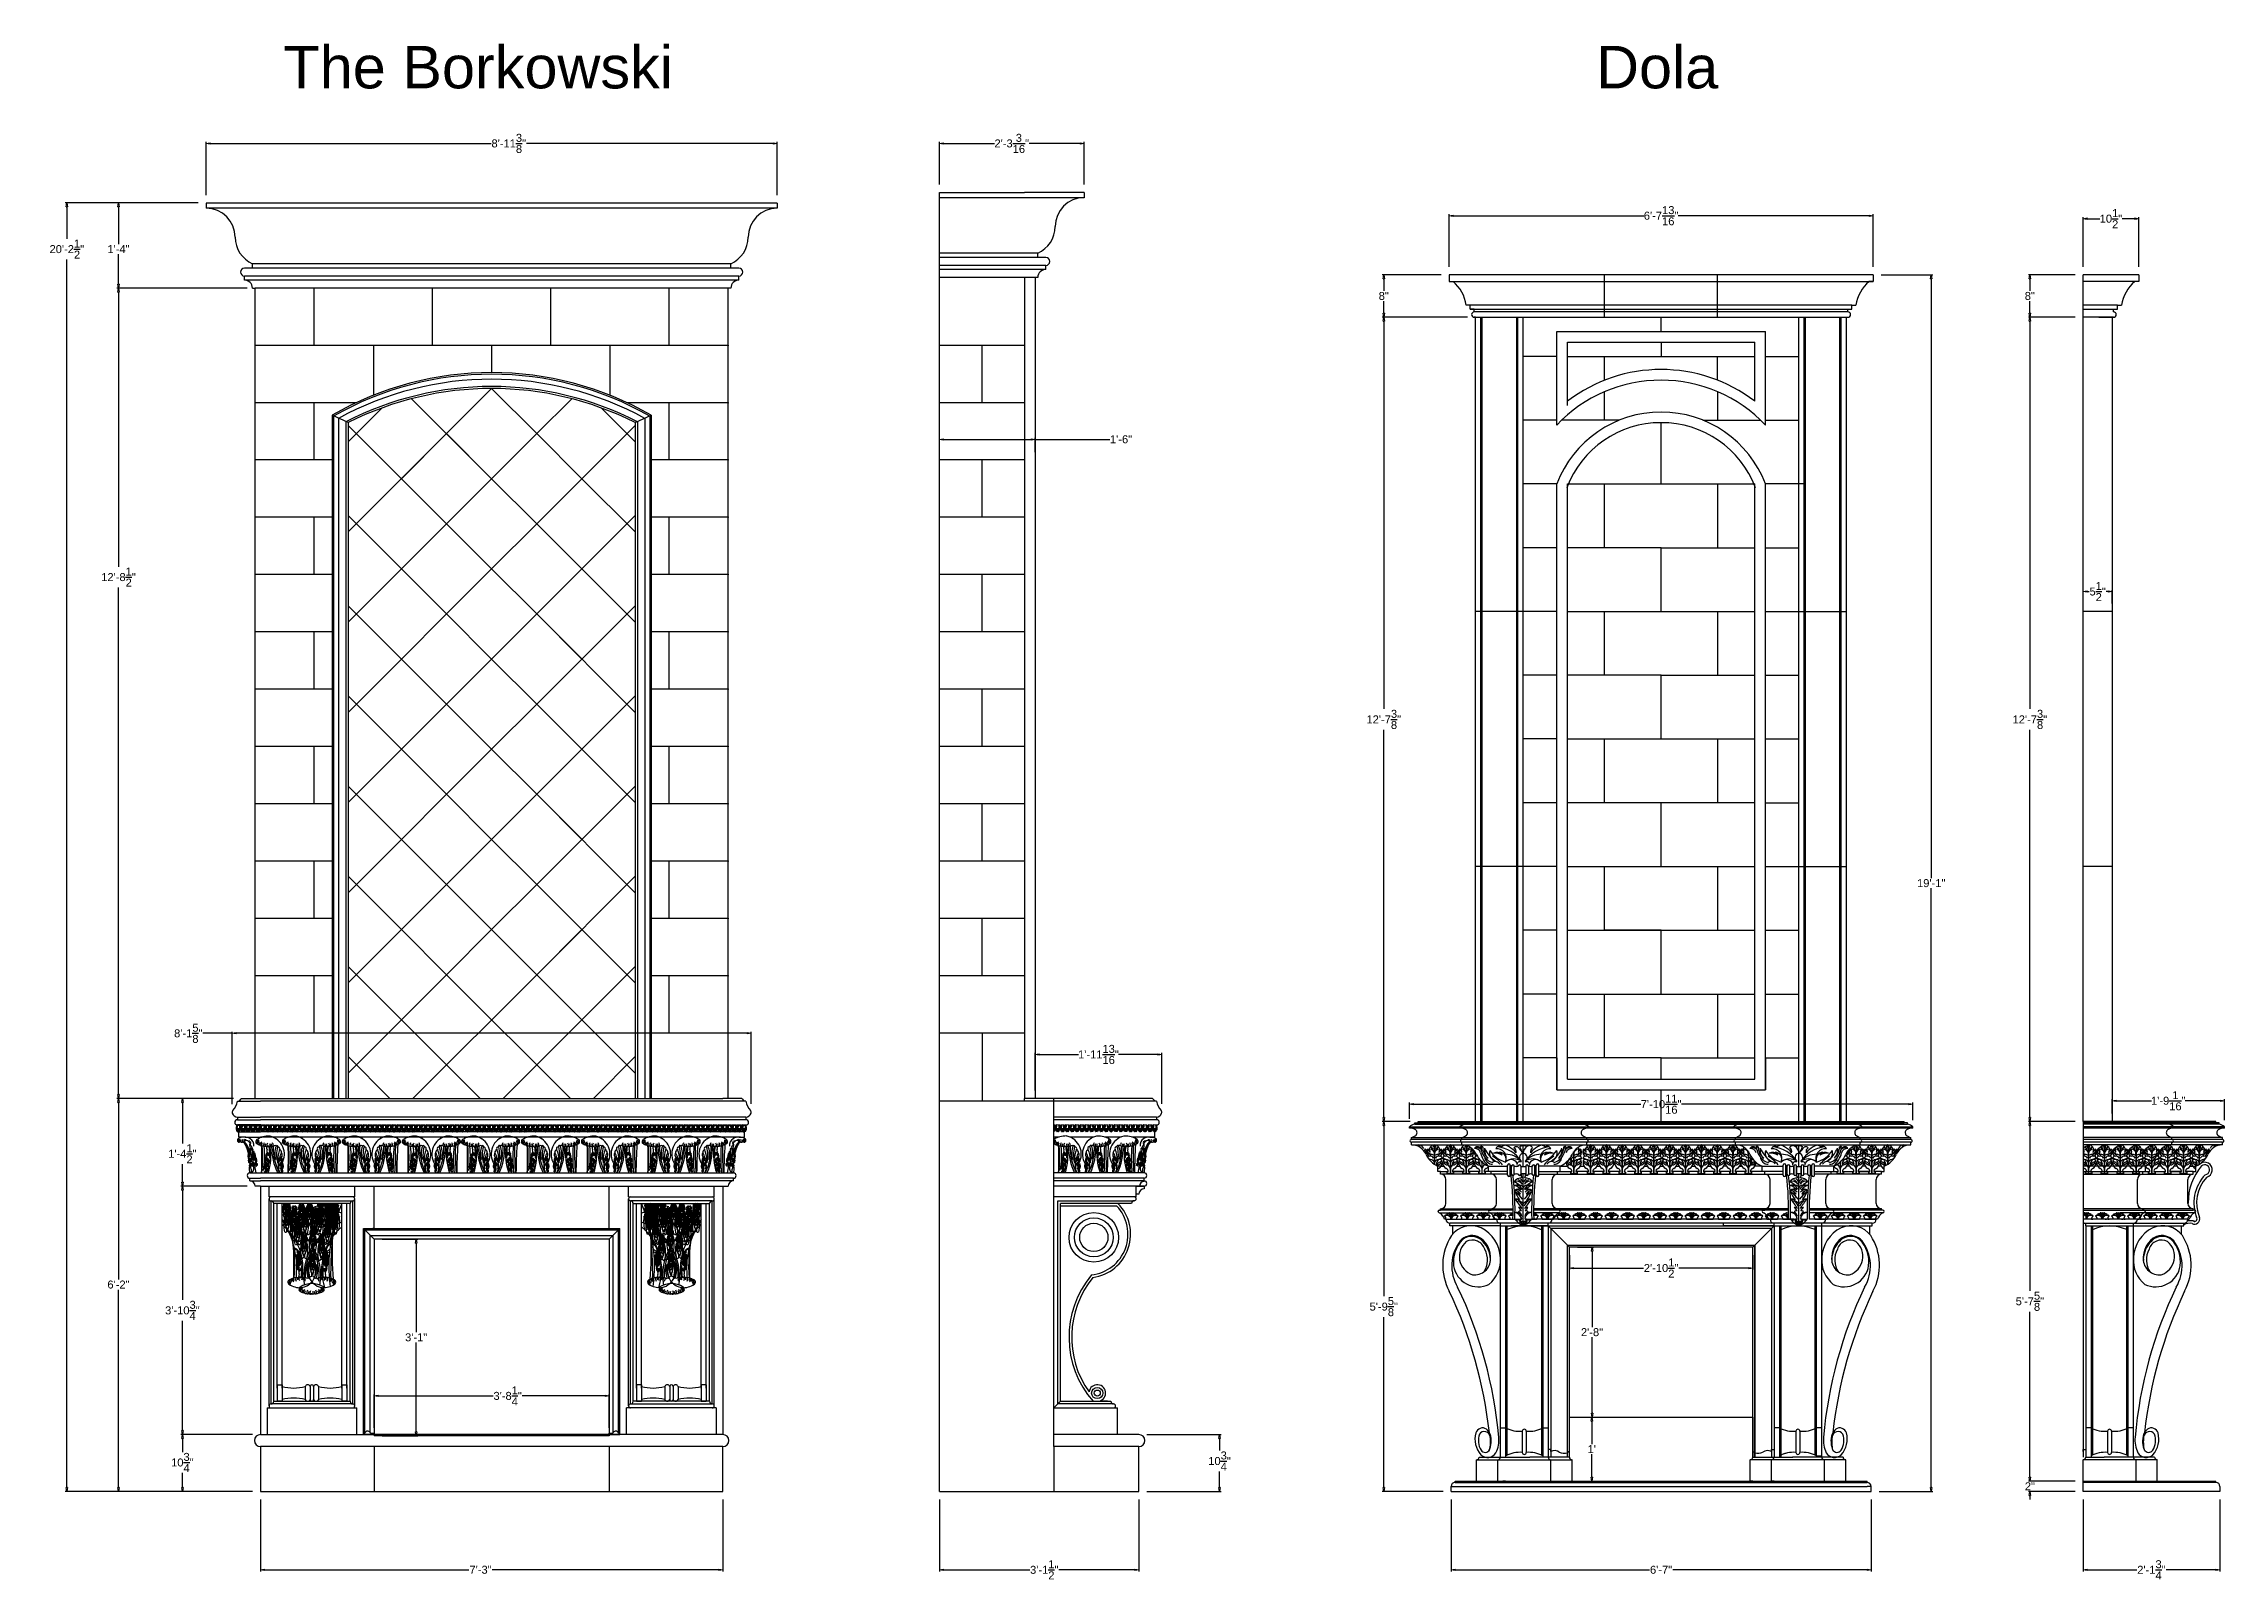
# Model space of a CAD drawing. Header units: millimetres. Extents: x 1155 to 2227, y 540 to 1342.
# Drawn here: x 1154.7 to 1565, y 1052.8 to 1341.8 of the extents above; entities that cross this region are included whole.
import ezdxf

# ---------------------------------------------------------------- set-up
doc = ezdxf.new("R2010")
doc.units = ezdxf.units.MM
doc.layers.add('dimension', color=4, linetype='Continuous')
doc.layers.add('text', color=4, linetype='Continuous')
doc.styles.get("Standard").update_dxf_attribs({"font": 'arial.ttf'})
doc.dimstyles.new('25', dxfattribs={"dimscale": 1.5, "dimtxt": 1, "dimasz": 0.5, "dimexe": 0.1875, "dimexo": 1, "dimgap": 0.125, "dimtad": 0, "dimtih": 1, "dimtoh": 1, "dimdec": 4, "dimzin": 4, "dimdsep": 46, "dimlunit": 4, "dimtxsty": 'Standard', "dimblk1": 'CLOSEDBLANK', "dimblk2": 'CLOSEDBLANK', "dimsah": 1, "dimcen": -1, "dimclrd": 256, "dimclre": 256, "dimclrt": 256, "dimadec": 0, "dimazin": 0, "dimtfac": 1, "dimtdec": 4, "dimtofl": 0, "dimtmove": 0, "dimatfit": 3, "dimldrblk": 'CLOSEDBLANK', "dimfxl": 1, "dimtolj": 1, "dimtzin": 4, "dimarcsym": 0})

msp = doc.modelspace()

# ---------------------------------------------------------------- texts
at = {"layer": 'text', "linetype": 'Continuous', "lineweight": 0, "char_height": 8, "attachment_point": 1}
for s, insert in [('\\pi30.96;The Borkowski', (1168.89423, 1341.37841)), ('\\pi56.269;Dola', (1390.52718, 1341.37841))]:
    msp.add_mtext_dynamic_manual_height_columns(s, width=134.1867194, gutter_width=1, heights=[0], dxfattribs=dict(at, insert=insert))

# ---------------------------------------------------------------- blocks, each defined once
blk = doc.blocks.new('_CLOSEDBLANK')
at = {"color": 0, "linetype": 'ByBlock'}
for p, q in [((-1, 0.17), (0, 0)), ((-1, 0.17), (-1, -0.17)), ((0, 0), (-1, -0.17))]:
    blk.add_line(p, q, dxfattribs=at)
blk = doc.blocks.new('*D323')
at = {"layer": 'Defpoints', "color": 0, "transparency": 16777216}
for p in [(1195.52, 1069.31), (1282.52, 1069.31), (1282.52, 1054.6)]:
    blk.add_point(p, dxfattribs=at)
at = {"layer": 'dimension', "lineweight": -2, "transparency": 16777216}
for p, q in [((1195.52, 1067.81), (1195.52, 1054.31)), ((1282.52, 1067.81), (1282.52, 1054.31)), ((1196.27, 1054.6), (1234.76, 1054.6)), ((1281.77, 1054.6), (1239.11, 1054.6))]:
    blk.add_line(p, q, dxfattribs=at)
at = {"layer": 'dimension', "lineweight": -2, "transparency": 16777216, "xscale": 0.75, "yscale": 0.75, "zscale": 0.75, "rotation": 180}
blk.add_blockref('_CLOSEDBLANK', (1195.52, 1054.6), dxfattribs=at)
at = {"layer": 'dimension', "lineweight": -2, "transparency": 16777216, "xscale": 0.75, "yscale": 0.75, "zscale": 0.75}
blk.add_blockref('_CLOSEDBLANK', (1282.52, 1054.6), dxfattribs=at)
at = {"layer": 'dimension', "transparency": 16777216, "insert": (1236.93, 1054.6), "char_height": 1.5, "attachment_point": 5}
blk.add_mtext('\\A1;7\'-3"', dxfattribs=at)
blk = doc.blocks.new('*D324')
at = {"layer": 'Defpoints', "color": 0, "transparency": 16777216}
for p in [(1261.15, 1087.33), (1216.9, 1079.81), (1261.15, 1079.81)]:
    blk.add_point(p, dxfattribs=at)
at = {"layer": 'dimension', "lineweight": -2, "transparency": 16777216}
for p, q in [((1216.9, 1081.31), (1216.9, 1087.61)), ((1217.65, 1087.33), (1239.28, 1087.33)), ((1260.4, 1087.33), (1244.78, 1087.33)), ((1261.15, 1081.31), (1261.15, 1087.61))]:
    blk.add_line(p, q, dxfattribs=at)
at = {"layer": 'dimension', "lineweight": -2, "transparency": 16777216, "xscale": 0.75, "yscale": 0.75, "zscale": 0.75, "rotation": 180}
blk.add_blockref('_CLOSEDBLANK', (1216.9, 1087.33), dxfattribs=at)
at = {"layer": 'dimension', "lineweight": -2, "transparency": 16777216, "xscale": 0.75, "yscale": 0.75, "zscale": 0.75}
blk.add_blockref('_CLOSEDBLANK', (1261.15, 1087.33), dxfattribs=at)
at = {"layer": 'dimension', "transparency": 16777216, "insert": (1242.03, 1087.33), "char_height": 1.5, "attachment_point": 5}
blk.add_mtext('\\A1;3\'-8{\\H1.000000x;\\S1/4;}"', dxfattribs=at)
blk = doc.blocks.new('*D325')
at = {"layer": 'Defpoints', "color": 0, "transparency": 16777216}
for p in [(1216.9, 1116.81), (1224.82, 1116.81), (1216.9, 1079.81)]:
    blk.add_point(p, dxfattribs=at)
at = {"layer": 'dimension', "lineweight": -2, "transparency": 16777216}
for p, q in [((1218.4, 1116.81), (1225.11, 1116.81)), ((1224.82, 1116.06), (1224.82, 1099.29)), ((1224.82, 1080.56), (1224.82, 1097.38)), ((1218.4, 1079.81), (1225.11, 1079.81))]:
    blk.add_line(p, q, dxfattribs=at)
at = {"layer": 'dimension', "lineweight": -2, "transparency": 16777216, "xscale": 0.75, "yscale": 0.75, "zscale": 0.75}
for p, rotation in [((1224.82, 1116.81), 90), ((1224.82, 1079.81), 270)]:
    blk.add_blockref('_CLOSEDBLANK', p, dxfattribs=dict(at, rotation=rotation))
at = {"layer": 'dimension', "transparency": 16777216, "insert": (1224.82, 1098.34), "char_height": 1.5, "attachment_point": 5}
blk.add_mtext('\\A1;3\'-1"', dxfattribs=at)
blk = doc.blocks.new('*D329')
at = {"layer": 'Defpoints', "color": 0, "transparency": 16777216}
for p in [(1287.83, 1155.56), (1190.21, 1140.72), (1287.83, 1140.78)]:
    blk.add_point(p, dxfattribs=at)
at = {"layer": 'dimension', "lineweight": -2, "transparency": 16777216}
for p, q in [((1190.21, 1155.56), (1184.68, 1155.56)), ((1190.21, 1142.22), (1190.21, 1155.84)), ((1287.08, 1155.56), (1190.96, 1155.56)), ((1287.83, 1142.28), (1287.83, 1155.84))]:
    blk.add_line(p, q, dxfattribs=at)
at = {"layer": 'dimension', "lineweight": -2, "transparency": 16777216, "xscale": 0.75, "yscale": 0.75, "zscale": 0.75, "rotation": 180}
blk.add_blockref('_CLOSEDBLANK', (1190.21, 1155.56), dxfattribs=at)
at = {"layer": 'dimension', "lineweight": -2, "transparency": 16777216, "xscale": 0.75, "yscale": 0.75, "zscale": 0.75}
blk.add_blockref('_CLOSEDBLANK', (1287.83, 1155.56), dxfattribs=at)
at = {"layer": 'dimension', "transparency": 16777216, "insert": (1181.95, 1155.56), "char_height": 1.5, "attachment_point": 5}
blk.add_mtext('\\A1;8\'-1{\\H1.000000x;\\S5/8;}"', dxfattribs=at)
blk = doc.blocks.new('*D335')
at = {"layer": 'Defpoints', "color": 0, "transparency": 16777216}
for p in [(1292.71, 1323.02), (1185.34, 1311.81), (1292.71, 1311.81)]:
    blk.add_point(p, dxfattribs=at)
at = {"layer": 'dimension', "lineweight": -2, "transparency": 16777216}
for p, q in [((1185.34, 1313.31), (1185.34, 1323.3)), ((1186.09, 1323.02), (1238.93, 1323.02)), ((1291.96, 1323.02), (1245.55, 1323.02)), ((1292.71, 1313.31), (1292.71, 1323.3))]:
    blk.add_line(p, q, dxfattribs=at)
at = {"layer": 'dimension', "lineweight": -2, "transparency": 16777216, "xscale": 0.75, "yscale": 0.75, "zscale": 0.75, "rotation": 180}
blk.add_blockref('_CLOSEDBLANK', (1185.34, 1323.02), dxfattribs=at)
at = {"layer": 'dimension', "lineweight": -2, "transparency": 16777216, "xscale": 0.75, "yscale": 0.75, "zscale": 0.75}
blk.add_blockref('_CLOSEDBLANK', (1292.71, 1323.02), dxfattribs=at)
at = {"layer": 'dimension', "transparency": 16777216, "insert": (1242.24, 1323.02), "char_height": 1.5, "attachment_point": 5}
blk.add_mtext('\\A1;8\'-11{\\H1.000000x;\\S3/8;}"', dxfattribs=at)
blk = doc.blocks.new('*D239')
at = {"layer": 'Defpoints', "color": 0, "transparency": 16777216}
for p in [(1323.27, 1069.31), (1360.77, 1069.31), (1360.77, 1054.6)]:
    blk.add_point(p, dxfattribs=at)
at = {"layer": 'dimension', "lineweight": -2, "transparency": 16777216}
for p, q in [((1323.27, 1067.81), (1323.27, 1054.31)), ((1360.77, 1067.81), (1360.77, 1054.31)), ((1324.02, 1054.6), (1340.25, 1054.6)), ((1360.02, 1054.6), (1345.7, 1054.6))]:
    blk.add_line(p, q, dxfattribs=at)
at = {"layer": 'dimension', "lineweight": -2, "transparency": 16777216, "xscale": 0.75, "yscale": 0.75, "zscale": 0.75, "rotation": 180}
blk.add_blockref('_CLOSEDBLANK', (1323.27, 1054.6), dxfattribs=at)
at = {"layer": 'dimension', "lineweight": -2, "transparency": 16777216, "xscale": 0.75, "yscale": 0.75, "zscale": 0.75}
blk.add_blockref('_CLOSEDBLANK', (1360.77, 1054.6), dxfattribs=at)
at = {"layer": 'dimension', "transparency": 16777216, "insert": (1342.98, 1054.6), "char_height": 1.5, "attachment_point": 5}
blk.add_mtext('\\A1;3\'-1{\\H1.000000x;\\S1/2;}"', dxfattribs=at)
blk = doc.blocks.new('*D240')
at = {"layer": 'Defpoints', "color": 0, "transparency": 16777216}
for p in [(1360.77, 1080.06), (1375.95, 1080.06), (1360.77, 1069.31)]:
    blk.add_point(p, dxfattribs=at)
at = {"layer": 'dimension', "lineweight": -2, "transparency": 16777216}
for p, q in [((1362.27, 1080.06), (1376.23, 1080.06)), ((1375.95, 1079.31), (1375.95, 1077.04)), ((1375.95, 1070.06), (1375.95, 1073.1)), ((1362.27, 1069.31), (1376.23, 1069.31))]:
    blk.add_line(p, q, dxfattribs=at)
at = {"layer": 'dimension', "lineweight": -2, "transparency": 16777216, "xscale": 0.75, "yscale": 0.75, "zscale": 0.75}
for p, rotation in [((1375.95, 1080.06), 90), ((1375.95, 1069.31), 270)]:
    blk.add_blockref('_CLOSEDBLANK', p, dxfattribs=dict(at, rotation=rotation))
at = {"layer": 'dimension', "transparency": 16777216, "insert": (1375.95, 1075.07), "char_height": 1.5, "attachment_point": 5}
blk.add_mtext('\\A1;10{\\H1.000000x;\\S3/4;}"', dxfattribs=at)
blk = doc.blocks.new('*D241')
at = {"layer": 'Defpoints', "color": 0, "transparency": 16777216}
for p in [(1365.07, 1151.58), (1341.27, 1143.31), (1365.07, 1140.79)]:
    blk.add_point(p, dxfattribs=at)
at = {"layer": 'dimension', "lineweight": -2, "transparency": 16777216}
for p, q in [((1341.27, 1144.81), (1341.27, 1151.86)), ((1342.02, 1151.58), (1349.43, 1151.58)), ((1364.32, 1151.58), (1356.92, 1151.58)), ((1365.07, 1142.29), (1365.07, 1151.86))]:
    blk.add_line(p, q, dxfattribs=at)
at = {"layer": 'dimension', "lineweight": -2, "transparency": 16777216, "xscale": 0.75, "yscale": 0.75, "zscale": 0.75, "rotation": 180}
blk.add_blockref('_CLOSEDBLANK', (1341.27, 1151.58), dxfattribs=at)
at = {"layer": 'dimension', "lineweight": -2, "transparency": 16777216, "xscale": 0.75, "yscale": 0.75, "zscale": 0.75}
blk.add_blockref('_CLOSEDBLANK', (1365.07, 1151.58), dxfattribs=at)
at = {"layer": 'dimension', "transparency": 16777216, "insert": (1353.17, 1151.58), "char_height": 1.5, "attachment_point": 5}
blk.add_mtext('\\A1;1\'-11{\\H1.000000x;\\S13/16;}"', dxfattribs=at)
blk = doc.blocks.new('*D242')
at = {"layer": 'Defpoints', "color": 0, "transparency": 16777216}
for p in [(1350.46, 1323.02), (1323.27, 1313.81), (1350.46, 1313.81)]:
    blk.add_point(p, dxfattribs=at)
at = {"layer": 'dimension', "lineweight": -2, "transparency": 16777216}
for p, q in [((1323.27, 1315.31), (1323.27, 1323.3)), ((1324.02, 1323.02), (1333.62, 1323.02)), ((1349.71, 1323.02), (1340.11, 1323.02)), ((1350.46, 1315.31), (1350.46, 1323.3))]:
    blk.add_line(p, q, dxfattribs=at)
at = {"layer": 'dimension', "lineweight": -2, "transparency": 16777216, "xscale": 0.75, "yscale": 0.75, "zscale": 0.75, "rotation": 180}
blk.add_blockref('_CLOSEDBLANK', (1323.27, 1323.02), dxfattribs=at)
at = {"layer": 'dimension', "lineweight": -2, "transparency": 16777216, "xscale": 0.75, "yscale": 0.75, "zscale": 0.75}
blk.add_blockref('_CLOSEDBLANK', (1350.46, 1323.02), dxfattribs=at)
at = {"layer": 'dimension', "transparency": 16777216, "insert": (1336.86, 1323.02), "char_height": 1.5, "attachment_point": 5}
blk.add_mtext('\\A1;2\'-3{\\H1.000000x;\\S3/16;}"', dxfattribs=at)
blk = doc.blocks.new('*D243')
at = {"layer": 'Defpoints', "color": 0, "transparency": 16777216}
for p in [(1341.27, 1267.33), (1323.27, 1263.45), (1341.27, 1263.45)]:
    blk.add_point(p, dxfattribs=at)
at = {"layer": 'dimension', "lineweight": -2, "transparency": 16777216}
for p, q in [((1323.27, 1264.95), (1323.27, 1267.61)), ((1324.02, 1267.33), (1340.52, 1267.33)), ((1341.27, 1264.95), (1341.27, 1267.61)), ((1341.27, 1267.33), (1355.32, 1267.33))]:
    blk.add_line(p, q, dxfattribs=at)
at = {"layer": 'dimension', "lineweight": -2, "transparency": 16777216, "xscale": 0.75, "yscale": 0.75, "zscale": 0.75, "rotation": 180}
blk.add_blockref('_CLOSEDBLANK', (1323.27, 1267.33), dxfattribs=at)
at = {"layer": 'dimension', "lineweight": -2, "transparency": 16777216, "xscale": 0.75, "yscale": 0.75, "zscale": 0.75}
blk.add_blockref('_CLOSEDBLANK', (1341.27, 1267.33), dxfattribs=at)
at = {"layer": 'dimension', "transparency": 16777216, "insert": (1357.43, 1267.33), "char_height": 1.5, "attachment_point": 5}
blk.add_mtext('\\A1;1\'-6"', dxfattribs=at)
blk = doc.blocks.new('*D271')
at = {"layer": 'Defpoints', "color": 0, "transparency": 16777216}
for p in [(1498.92, 1309.42), (1419.13, 1298.31), (1498.92, 1298.31)]:
    blk.add_point(p, dxfattribs=at)
at = {"layer": 'dimension', "lineweight": -2, "transparency": 16777216}
for p, q in [((1419.13, 1299.81), (1419.13, 1309.7)), ((1419.88, 1309.42), (1455.78, 1309.42)), ((1498.17, 1309.42), (1462.26, 1309.42)), ((1498.92, 1299.81), (1498.92, 1309.7))]:
    blk.add_line(p, q, dxfattribs=at)
at = {"layer": 'dimension', "lineweight": -2, "transparency": 16777216, "xscale": 0.75, "yscale": 0.75, "zscale": 0.75, "rotation": 180}
blk.add_blockref('_CLOSEDBLANK', (1419.13, 1309.42), dxfattribs=at)
at = {"layer": 'dimension', "lineweight": -2, "transparency": 16777216, "xscale": 0.75, "yscale": 0.75, "zscale": 0.75}
blk.add_blockref('_CLOSEDBLANK', (1498.92, 1309.42), dxfattribs=at)
at = {"layer": 'dimension', "transparency": 16777216, "insert": (1459.02, 1309.42), "char_height": 1.5, "attachment_point": 5}
blk.add_mtext('\\A1;6\'-7{\\H1.000000x;\\S13/16;}"', dxfattribs=at)
blk = doc.blocks.new('*D272')
at = {"layer": 'Defpoints', "color": 0, "transparency": 16777216}
for p in [(1538.4, 1308.86), (1538.4, 1298.31), (1548.9, 1298.31)]:
    blk.add_point(p, dxfattribs=at)
at = {"layer": 'dimension', "lineweight": -2, "transparency": 16777216}
for p, q in [((1538.4, 1299.81), (1538.4, 1309.14)), ((1539.15, 1308.86), (1541.54, 1308.86)), ((1548.15, 1308.86), (1545.76, 1308.86)), ((1548.9, 1299.81), (1548.9, 1309.14))]:
    blk.add_line(p, q, dxfattribs=at)
at = {"layer": 'dimension', "lineweight": -2, "transparency": 16777216, "xscale": 0.75, "yscale": 0.75, "zscale": 0.75, "rotation": 180}
blk.add_blockref('_CLOSEDBLANK', (1538.4, 1308.86), dxfattribs=at)
at = {"layer": 'dimension', "lineweight": -2, "transparency": 16777216, "xscale": 0.75, "yscale": 0.75, "zscale": 0.75}
blk.add_blockref('_CLOSEDBLANK', (1548.9, 1308.86), dxfattribs=at)
at = {"layer": 'dimension', "transparency": 16777216, "insert": (1543.65, 1308.86), "char_height": 1.5, "attachment_point": 5}
blk.add_mtext('\\A1;10{\\H1.000000x;\\S1/2;}"', dxfattribs=at)
blk = doc.blocks.new('*D273')
at = {"layer": 'Defpoints', "color": 0, "transparency": 16777216}
for p in [(1538.4, 1234.94), (1543.9, 1238.7), (1543.9, 1234.94)]:
    blk.add_point(p, dxfattribs=at)
at = {"layer": 'dimension', "lineweight": -2, "transparency": 16777216}
for p, q in [((1538.4, 1236.44), (1538.4, 1238.98)), ((1543.9, 1236.44), (1543.9, 1238.98)), ((1539.15, 1238.7), (1539.55, 1238.7)), ((1543.15, 1238.7), (1542.75, 1238.7))]:
    blk.add_line(p, q, dxfattribs=at)
at = {"layer": 'dimension', "lineweight": -2, "transparency": 16777216, "xscale": 0.75, "yscale": 0.75, "zscale": 0.75, "rotation": 180}
blk.add_blockref('_CLOSEDBLANK', (1538.4, 1238.7), dxfattribs=at)
at = {"layer": 'dimension', "lineweight": -2, "transparency": 16777216, "xscale": 0.75, "yscale": 0.75, "zscale": 0.75}
blk.add_blockref('_CLOSEDBLANK', (1543.9, 1238.7), dxfattribs=at)
at = {"layer": 'dimension', "transparency": 16777216, "insert": (1541.15, 1238.7), "char_height": 1.5, "attachment_point": 5}
blk.add_mtext('\\A1;5{\\H1.000000x;\\S1/2;}"', dxfattribs=at)
blk = doc.blocks.new('*D274')
at = {"layer": 'Defpoints', "color": 0, "transparency": 16777216}
for p in [(1538.4, 1298.31), (1528.39, 1290.31), (1538.4, 1290.31)]:
    blk.add_point(p, dxfattribs=at)
at = {"layer": 'dimension', "lineweight": -2, "transparency": 16777216}
for p, q in [((1536.9, 1298.31), (1528.11, 1298.31)), ((1528.39, 1297.56), (1528.39, 1295.26)), ((1528.39, 1291.06), (1528.39, 1293.35)), ((1536.9, 1290.31), (1528.11, 1290.31))]:
    blk.add_line(p, q, dxfattribs=at)
at = {"layer": 'dimension', "lineweight": -2, "transparency": 16777216, "xscale": 0.75, "yscale": 0.75, "zscale": 0.75}
for p, rotation in [((1528.39, 1298.31), 90), ((1528.39, 1290.31), 270)]:
    blk.add_blockref('_CLOSEDBLANK', p, dxfattribs=dict(at, rotation=rotation))
at = {"layer": 'dimension', "transparency": 16777216, "insert": (1528.39, 1294.31), "char_height": 1.5, "attachment_point": 5}
blk.add_mtext('\\A1;8"', dxfattribs=at)
blk = doc.blocks.new('*D275')
at = {"layer": 'Defpoints', "color": 0, "transparency": 16777216}
for p in [(1538.4, 1290.31), (1528.39, 1138.94), (1538.4, 1138.94)]:
    blk.add_point(p, dxfattribs=at)
at = {"layer": 'dimension', "lineweight": -2, "transparency": 16777216}
for p, q in [((1536.9, 1290.31), (1528.11, 1290.31)), ((1528.39, 1289.56), (1528.39, 1216.59)), ((1528.39, 1139.69), (1528.39, 1212.66)), ((1536.9, 1138.94), (1528.11, 1138.94))]:
    blk.add_line(p, q, dxfattribs=at)
at = {"layer": 'dimension', "lineweight": -2, "transparency": 16777216, "xscale": 0.75, "yscale": 0.75, "zscale": 0.75}
for p, rotation in [((1528.39, 1290.31), 90), ((1528.39, 1138.94), 270)]:
    blk.add_blockref('_CLOSEDBLANK', p, dxfattribs=dict(at, rotation=rotation))
at = {"layer": 'dimension', "transparency": 16777216, "insert": (1528.39, 1214.63), "char_height": 1.5, "attachment_point": 5}
blk.add_mtext('\\A1;12\'-7{\\H1.000000x;\\S3/8;}"', dxfattribs=at)
blk = doc.blocks.new('*D276')
at = {"layer": 'Defpoints', "color": 0, "transparency": 16777216}
for p in [(1538.4, 1138.94), (1528.4, 1071.31), (1538.4, 1071.31)]:
    blk.add_point(p, dxfattribs=at)
at = {"layer": 'dimension', "lineweight": -2, "transparency": 16777216}
for p, q in [((1536.9, 1138.94), (1528.12, 1138.94)), ((1528.4, 1138.19), (1528.4, 1107.09)), ((1528.4, 1072.06), (1528.4, 1103.16)), ((1536.9, 1071.31), (1528.12, 1071.31))]:
    blk.add_line(p, q, dxfattribs=at)
at = {"layer": 'dimension', "lineweight": -2, "transparency": 16777216, "xscale": 0.75, "yscale": 0.75, "zscale": 0.75}
for p, rotation in [((1528.4, 1138.94), 90), ((1528.4, 1071.31), 270)]:
    blk.add_blockref('_CLOSEDBLANK', p, dxfattribs=dict(at, rotation=rotation))
at = {"layer": 'dimension', "transparency": 16777216, "insert": (1528.4, 1105.13), "char_height": 1.5, "attachment_point": 5}
blk.add_mtext('\\A1;5\'-7{\\H1.000000x;\\S5/8;}"', dxfattribs=at)
blk = doc.blocks.new('*D277')
at = {"layer": 'Defpoints', "color": 0, "transparency": 16777216}
for p in [(1538.4, 1071.31), (1528.4, 1069.31), (1538.4, 1069.31)]:
    blk.add_point(p, dxfattribs=at)
at = {"layer": 'dimension', "lineweight": -2, "transparency": 16777216}
for p, q in [((1536.9, 1071.31), (1528.12, 1071.31)), ((1528.4, 1072.06), (1528.4, 1072.81)), ((1536.9, 1069.31), (1528.12, 1069.31)), ((1528.4, 1068.56), (1528.4, 1067.81))]:
    blk.add_line(p, q, dxfattribs=at)
at = {"layer": 'dimension', "lineweight": -2, "transparency": 16777216, "xscale": 0.75, "yscale": 0.75, "zscale": 0.75}
for p, rotation in [((1528.4, 1071.31), 270), ((1528.4, 1069.31), 90)]:
    blk.add_blockref('_CLOSEDBLANK', p, dxfattribs=dict(at, rotation=rotation))
at = {"layer": 'dimension', "transparency": 16777216, "insert": (1528.4, 1070.31), "char_height": 1.5, "attachment_point": 5}
blk.add_mtext('\\A1;2"', dxfattribs=at)
blk = doc.blocks.new('*D278')
at = {"layer": 'Defpoints', "color": 0, "transparency": 16777216}
for p in [(1538.4, 1069.31), (1564.15, 1069.31), (1564.15, 1054.6)]:
    blk.add_point(p, dxfattribs=at)
at = {"layer": 'dimension', "lineweight": -2, "transparency": 16777216}
for p, q in [((1538.4, 1067.81), (1538.4, 1054.31)), ((1564.15, 1067.81), (1564.15, 1054.31)), ((1539.15, 1054.6), (1548.51, 1054.6)), ((1563.4, 1054.6), (1554.04, 1054.6))]:
    blk.add_line(p, q, dxfattribs=at)
at = {"layer": 'dimension', "lineweight": -2, "transparency": 16777216, "xscale": 0.75, "yscale": 0.75, "zscale": 0.75, "rotation": 180}
blk.add_blockref('_CLOSEDBLANK', (1538.4, 1054.6), dxfattribs=at)
at = {"layer": 'dimension', "lineweight": -2, "transparency": 16777216, "xscale": 0.75, "yscale": 0.75, "zscale": 0.75}
blk.add_blockref('_CLOSEDBLANK', (1564.15, 1054.6), dxfattribs=at)
at = {"layer": 'dimension', "transparency": 16777216, "insert": (1551.27, 1054.6), "char_height": 1.5, "attachment_point": 5}
blk.add_mtext('\\A1;2\'-1{\\H1.000000x;\\S3/4;}"', dxfattribs=at)
blk = doc.blocks.new('*D279')
at = {"layer": 'Defpoints', "color": 0, "transparency": 16777216}
for p in [(1413.31, 1138.94), (1406.85, 1069.31), (1419.52, 1069.31)]:
    blk.add_point(p, dxfattribs=at)
at = {"layer": 'dimension', "lineweight": -2, "transparency": 16777216}
for p, q in [((1411.81, 1138.94), (1406.57, 1138.94)), ((1406.85, 1138.19), (1406.85, 1106.09)), ((1406.85, 1070.06), (1406.85, 1102.16)), ((1418.02, 1069.31), (1406.57, 1069.31))]:
    blk.add_line(p, q, dxfattribs=at)
at = {"layer": 'dimension', "lineweight": -2, "transparency": 16777216, "xscale": 0.75, "yscale": 0.75, "zscale": 0.75}
for p, rotation in [((1406.85, 1138.94), 90), ((1406.85, 1069.31), 270)]:
    blk.add_blockref('_CLOSEDBLANK', p, dxfattribs=dict(at, rotation=rotation))
at = {"layer": 'dimension', "transparency": 16777216, "insert": (1406.85, 1104.13), "char_height": 1.5, "attachment_point": 5}
blk.add_mtext('\\A1;5\'-9{\\H1.000000x;\\S5/8;}"', dxfattribs=at)
blk = doc.blocks.new('*D280')
at = {"layer": 'Defpoints', "color": 0, "transparency": 16777216}
for p in [(1506.37, 1142.23), (1411.68, 1137.94), (1506.37, 1137.69)]:
    blk.add_point(p, dxfattribs=at)
at = {"layer": 'dimension', "lineweight": -2, "transparency": 16777216}
for p, q in [((1411.68, 1139.44), (1411.68, 1142.51)), ((1412.43, 1142.23), (1455.21, 1142.23)), ((1505.62, 1142.23), (1462.84, 1142.23)), ((1506.37, 1139.19), (1506.37, 1142.51))]:
    blk.add_line(p, q, dxfattribs=at)
at = {"layer": 'dimension', "lineweight": -2, "transparency": 16777216, "xscale": 0.75, "yscale": 0.75, "zscale": 0.75, "rotation": 180}
blk.add_blockref('_CLOSEDBLANK', (1411.68, 1142.23), dxfattribs=at)
at = {"layer": 'dimension', "lineweight": -2, "transparency": 16777216, "xscale": 0.75, "yscale": 0.75, "zscale": 0.75}
blk.add_blockref('_CLOSEDBLANK', (1506.37, 1142.23), dxfattribs=at)
at = {"layer": 'dimension', "transparency": 16777216, "insert": (1459.02, 1142.23), "char_height": 1.5, "attachment_point": 5}
blk.add_mtext('\\A1;7\'-10{\\H1.000000x;\\S11/16;}"', dxfattribs=at)
blk = doc.blocks.new('*D281')
at = {"layer": 'Defpoints', "color": 0, "transparency": 16777216}
for p in [(1543.9, 1142.87), (1543.9, 1138.94), (1564.99, 1137.69)]:
    blk.add_point(p, dxfattribs=at)
at = {"layer": 'dimension', "lineweight": -2, "transparency": 16777216}
for p, q in [((1543.9, 1140.44), (1543.9, 1143.15)), ((1544.65, 1142.87), (1551.28, 1142.87)), ((1564.24, 1142.87), (1557.61, 1142.87)), ((1564.99, 1139.19), (1564.99, 1143.15))]:
    blk.add_line(p, q, dxfattribs=at)
at = {"layer": 'dimension', "lineweight": -2, "transparency": 16777216, "xscale": 0.75, "yscale": 0.75, "zscale": 0.75, "rotation": 180}
blk.add_blockref('_CLOSEDBLANK', (1543.9, 1142.87), dxfattribs=at)
at = {"layer": 'dimension', "lineweight": -2, "transparency": 16777216, "xscale": 0.75, "yscale": 0.75, "zscale": 0.75}
blk.add_blockref('_CLOSEDBLANK', (1564.99, 1142.87), dxfattribs=at)
at = {"layer": 'dimension', "transparency": 16777216, "insert": (1554.44, 1142.87), "char_height": 1.5, "attachment_point": 5}
blk.add_mtext('\\A1;1\'-9{\\H1.000000x;\\S1/16;}"', dxfattribs=at)
blk = doc.blocks.new('*D282')
at = {"layer": 'Defpoints', "color": 0, "transparency": 16777216}
for p in [(1419.52, 1069.31), (1498.52, 1069.31), (1498.52, 1054.6)]:
    blk.add_point(p, dxfattribs=at)
at = {"layer": 'dimension', "lineweight": -2, "transparency": 16777216}
for p, q in [((1419.52, 1067.81), (1419.52, 1054.31)), ((1498.52, 1067.81), (1498.52, 1054.31)), ((1420.27, 1054.6), (1456.84, 1054.6)), ((1497.77, 1054.6), (1461.21, 1054.6))]:
    blk.add_line(p, q, dxfattribs=at)
at = {"layer": 'dimension', "lineweight": -2, "transparency": 16777216, "xscale": 0.75, "yscale": 0.75, "zscale": 0.75, "rotation": 180}
blk.add_blockref('_CLOSEDBLANK', (1419.52, 1054.6), dxfattribs=at)
at = {"layer": 'dimension', "lineweight": -2, "transparency": 16777216, "xscale": 0.75, "yscale": 0.75, "zscale": 0.75}
blk.add_blockref('_CLOSEDBLANK', (1498.52, 1054.6), dxfattribs=at)
at = {"layer": 'dimension', "transparency": 16777216, "insert": (1459.02, 1054.6), "char_height": 1.5, "attachment_point": 5}
blk.add_mtext('\\A1;6\'-7"', dxfattribs=at)
blk = doc.blocks.new('*D283')
at = {"layer": 'Defpoints', "color": 0, "transparency": 16777216}
for p in [(1441.77, 1083.31), (1442.27, 1071.31), (1445.97, 1071.31)]:
    blk.add_point(p, dxfattribs=at)
at = {"layer": 'dimension', "lineweight": -2, "transparency": 16777216}
for p, q in [((1443.27, 1083.31), (1446.25, 1083.31)), ((1445.97, 1082.56), (1445.97, 1078.25)), ((1445.97, 1072.06), (1445.97, 1076.37)), ((1443.77, 1071.31), (1446.25, 1071.31))]:
    blk.add_line(p, q, dxfattribs=at)
at = {"layer": 'dimension', "lineweight": -2, "transparency": 16777216, "xscale": 0.75, "yscale": 0.75, "zscale": 0.75}
for p, rotation in [((1445.97, 1083.31), 90), ((1445.97, 1071.31), 270)]:
    blk.add_blockref('_CLOSEDBLANK', p, dxfattribs=dict(at, rotation=rotation))
at = {"layer": 'dimension', "transparency": 16777216, "insert": (1445.97, 1077.31), "char_height": 1.5, "attachment_point": 5}
blk.add_mtext("\\A1;1'", dxfattribs=at)
blk = doc.blocks.new('*D284')
at = {"layer": 'Defpoints', "color": 0, "transparency": 16777216}
for p in [(1441.77, 1115.31), (1442.77, 1083.31), (1446.03, 1083.31)]:
    blk.add_point(p, dxfattribs=at)
at = {"layer": 'dimension', "lineweight": -2, "transparency": 16777216}
for p, q in [((1443.27, 1115.31), (1446.31, 1115.31)), ((1446.03, 1114.56), (1446.03, 1100.26)), ((1446.03, 1084.06), (1446.03, 1098.35)), ((1444.27, 1083.31), (1446.31, 1083.31))]:
    blk.add_line(p, q, dxfattribs=at)
at = {"layer": 'dimension', "lineweight": -2, "transparency": 16777216, "xscale": 0.75, "yscale": 0.75, "zscale": 0.75}
for p, rotation in [((1446.03, 1115.31), 90), ((1446.03, 1083.31), 270)]:
    blk.add_blockref('_CLOSEDBLANK', p, dxfattribs=dict(at, rotation=rotation))
at = {"layer": 'dimension', "transparency": 16777216, "insert": (1446.03, 1099.31), "char_height": 1.5, "attachment_point": 5}
blk.add_mtext('\\A1;2\'-8"', dxfattribs=at)
blk = doc.blocks.new('*D285')
at = {"layer": 'Defpoints', "color": 0, "transparency": 16777216}
for p in [(1441.77, 1115.31), (1476.27, 1115.31), (1476.27, 1111.39)]:
    blk.add_point(p, dxfattribs=at)
at = {"layer": 'dimension', "lineweight": -2, "transparency": 16777216}
for p, q in [((1441.77, 1113.81), (1441.77, 1111.11)), ((1476.27, 1113.81), (1476.27, 1111.11)), ((1442.52, 1111.39), (1455.7, 1111.39)), ((1475.52, 1111.39), (1462.35, 1111.39))]:
    blk.add_line(p, q, dxfattribs=at)
at = {"layer": 'dimension', "lineweight": -2, "transparency": 16777216, "xscale": 0.75, "yscale": 0.75, "zscale": 0.75, "rotation": 180}
blk.add_blockref('_CLOSEDBLANK', (1441.77, 1111.39), dxfattribs=at)
at = {"layer": 'dimension', "lineweight": -2, "transparency": 16777216, "xscale": 0.75, "yscale": 0.75, "zscale": 0.75}
blk.add_blockref('_CLOSEDBLANK', (1476.27, 1111.39), dxfattribs=at)
at = {"layer": 'dimension', "transparency": 16777216, "insert": (1459.02, 1111.39), "char_height": 1.5, "attachment_point": 5}
blk.add_mtext('\\A1;2\'-10{\\H1.000000x;\\S1/2;}"', dxfattribs=at)
blk = doc.blocks.new('*D286')
at = {"layer": 'Defpoints', "color": 0, "transparency": 16777216}
for p in [(1498.92, 1298.31), (1498.52, 1069.31), (1509.84, 1069.31)]:
    blk.add_point(p, dxfattribs=at)
at = {"layer": 'dimension', "lineweight": -2, "transparency": 16777216}
for p, q in [((1500.42, 1298.31), (1510.12, 1298.31)), ((1509.84, 1297.56), (1509.84, 1184.76)), ((1509.84, 1070.06), (1509.84, 1182.85)), ((1500.02, 1069.31), (1510.12, 1069.31))]:
    blk.add_line(p, q, dxfattribs=at)
at = {"layer": 'dimension', "lineweight": -2, "transparency": 16777216, "xscale": 0.75, "yscale": 0.75, "zscale": 0.75}
for p, rotation in [((1509.84, 1298.31), 90), ((1509.84, 1069.31), 270)]:
    blk.add_blockref('_CLOSEDBLANK', p, dxfattribs=dict(at, rotation=rotation))
at = {"layer": 'dimension', "transparency": 16777216, "insert": (1509.84, 1183.81), "char_height": 1.5, "attachment_point": 5}
blk.add_mtext('\\A1;19\'-1"', dxfattribs=at)
blk = doc.blocks.new('*D363')
at = {"layer": 'Defpoints', "color": 0, "transparency": 16777216}
for p in [(1180.84, 1080.06), (1195.52, 1080.06), (1195.52, 1069.31)]:
    blk.add_point(p, dxfattribs=at)
at = {"layer": 'dimension', "lineweight": -2, "transparency": 16777216}
for p, q in [((1194.02, 1080.06), (1180.56, 1080.06)), ((1180.84, 1079.31), (1180.84, 1076.76)), ((1180.84, 1070.06), (1180.84, 1072.83)), ((1194.02, 1069.31), (1180.56, 1069.31))]:
    blk.add_line(p, q, dxfattribs=at)
at = {"layer": 'dimension', "lineweight": -2, "transparency": 16777216, "xscale": 0.75, "yscale": 0.75, "zscale": 0.75}
for p, rotation in [((1180.84, 1080.06), 90), ((1180.84, 1069.31), 270)]:
    blk.add_blockref('_CLOSEDBLANK', p, dxfattribs=dict(at, rotation=rotation))
at = {"layer": 'dimension', "transparency": 16777216, "insert": (1180.84, 1074.8), "char_height": 1.5, "attachment_point": 5}
blk.add_mtext('\\A1;10{\\H1.000000x;\\S3/4;}"', dxfattribs=at)
blk = doc.blocks.new('*D364')
at = {"layer": 'Defpoints', "color": 0, "transparency": 16777216}
for p in [(1168.82, 1143.29), (1191.94, 1143.29), (1195.43, 1069.31)]:
    blk.add_point(p, dxfattribs=at)
at = {"layer": 'dimension', "lineweight": -2, "transparency": 16777216}
for p, q in [((1190.44, 1143.29), (1168.53, 1143.29)), ((1168.82, 1142.54), (1168.82, 1109.22)), ((1168.82, 1070.06), (1168.82, 1107.31)), ((1193.93, 1069.31), (1168.53, 1069.31))]:
    blk.add_line(p, q, dxfattribs=at)
at = {"layer": 'dimension', "lineweight": -2, "transparency": 16777216, "xscale": 0.75, "yscale": 0.75, "zscale": 0.75}
for p, rotation in [((1168.82, 1143.29), 90), ((1168.82, 1069.31), 270)]:
    blk.add_blockref('_CLOSEDBLANK', p, dxfattribs=dict(at, rotation=rotation))
at = {"layer": 'dimension', "transparency": 16777216, "insert": (1168.82, 1108.27), "char_height": 1.5, "attachment_point": 5}
blk.add_mtext('\\A1;6\'-2"', dxfattribs=at)
blk = doc.blocks.new('*D365')
at = {"layer": 'Defpoints', "color": 0, "transparency": 16777216}
for p in [(1180.84, 1143.29), (1191.94, 1143.29), (1194.52, 1126.78)]:
    blk.add_point(p, dxfattribs=at)
at = {"layer": 'dimension', "lineweight": -2, "transparency": 16777216}
for p, q in [((1190.44, 1143.29), (1180.56, 1143.29)), ((1180.84, 1142.54), (1180.84, 1134.84)), ((1180.84, 1127.53), (1180.84, 1130.95)), ((1193.02, 1126.78), (1180.56, 1126.78))]:
    blk.add_line(p, q, dxfattribs=at)
at = {"layer": 'dimension', "lineweight": -2, "transparency": 16777216, "xscale": 0.75, "yscale": 0.75, "zscale": 0.75}
for p, rotation in [((1180.84, 1143.29), 90), ((1180.84, 1126.78), 270)]:
    blk.add_blockref('_CLOSEDBLANK', p, dxfattribs=dict(at, rotation=rotation))
at = {"layer": 'dimension', "transparency": 16777216, "insert": (1180.84, 1132.89), "char_height": 1.5, "attachment_point": 5}
blk.add_mtext('\\A1;1\'-4{\\H1.000000x;\\S1/2;}"', dxfattribs=at)
blk = doc.blocks.new('*D366')
at = {"layer": 'Defpoints', "color": 0, "transparency": 16777216}
for p in [(1168.82, 1311.81), (1185.34, 1311.81), (1194.52, 1295.81)]:
    blk.add_point(p, dxfattribs=at)
at = {"layer": 'dimension', "lineweight": -2, "transparency": 16777216}
for p, q in [((1183.84, 1311.81), (1168.53, 1311.81)), ((1168.82, 1311.06), (1168.82, 1304.07)), ((1168.82, 1296.56), (1168.82, 1302.18)), ((1193.02, 1295.81), (1168.53, 1295.81))]:
    blk.add_line(p, q, dxfattribs=at)
at = {"layer": 'dimension', "lineweight": -2, "transparency": 16777216, "xscale": 0.75, "yscale": 0.75, "zscale": 0.75}
for p, rotation in [((1168.82, 1311.81), 90), ((1168.82, 1295.81), 270)]:
    blk.add_blockref('_CLOSEDBLANK', p, dxfattribs=dict(at, rotation=rotation))
at = {"layer": 'dimension', "transparency": 16777216, "insert": (1168.82, 1303.13), "char_height": 1.5, "attachment_point": 5}
blk.add_mtext('\\A1;1\'-4"', dxfattribs=at)
blk = doc.blocks.new('*D367')
at = {"layer": 'Defpoints', "color": 0, "transparency": 16777216}
for p in [(1168.82, 1295.81), (1194.52, 1295.81), (1191.94, 1143.29)]:
    blk.add_point(p, dxfattribs=at)
at = {"layer": 'dimension', "lineweight": -2, "transparency": 16777216}
for p, q in [((1193.02, 1295.81), (1168.53, 1295.81)), ((1168.82, 1295.06), (1168.82, 1243.37)), ((1168.82, 1144.04), (1168.82, 1239.46)), ((1190.44, 1143.29), (1168.53, 1143.29))]:
    blk.add_line(p, q, dxfattribs=at)
at = {"layer": 'dimension', "lineweight": -2, "transparency": 16777216, "xscale": 0.75, "yscale": 0.75, "zscale": 0.75}
for p, rotation in [((1168.82, 1295.81), 90), ((1168.82, 1143.29), 270)]:
    blk.add_blockref('_CLOSEDBLANK', p, dxfattribs=dict(at, rotation=rotation))
at = {"layer": 'dimension', "transparency": 16777216, "insert": (1168.82, 1241.41), "char_height": 1.5, "attachment_point": 5}
blk.add_mtext('\\A1;12\'-8{\\H1.000000x;\\S1/2;}"', dxfattribs=at)
blk = doc.blocks.new('*D369')
at = {"layer": 'Defpoints', "color": 0, "transparency": 16777216}
for p in [(1194.52, 1126.78), (1180.84, 1080.06), (1195.52, 1080.06)]:
    blk.add_point(p, dxfattribs=at)
at = {"layer": 'dimension', "lineweight": -2, "transparency": 16777216}
for p, q in [((1193.02, 1126.78), (1180.56, 1126.78)), ((1180.84, 1126.03), (1180.84, 1105.39)), ((1180.84, 1080.81), (1180.84, 1101.45)), ((1194.02, 1080.06), (1180.56, 1080.06))]:
    blk.add_line(p, q, dxfattribs=at)
at = {"layer": 'dimension', "lineweight": -2, "transparency": 16777216, "xscale": 0.75, "yscale": 0.75, "zscale": 0.75}
for p, rotation in [((1180.84, 1126.78), 90), ((1180.84, 1080.06), 270)]:
    blk.add_blockref('_CLOSEDBLANK', p, dxfattribs=dict(at, rotation=rotation))
at = {"layer": 'dimension', "transparency": 16777216, "insert": (1180.84, 1103.42), "char_height": 1.5, "attachment_point": 5}
blk.add_mtext('\\A1;3\'-10{\\H1.000000x;\\S3/4;}"', dxfattribs=at)
blk = doc.blocks.new('*D368')
at = {"layer": 'Defpoints', "color": 0, "transparency": 16777216}
for p in [(1159.1, 1311.81), (1185.34, 1311.81), (1195.52, 1069.31)]:
    blk.add_point(p, dxfattribs=at)
at = {"layer": 'dimension', "lineweight": -2, "transparency": 16777216}
for p, q in [((1183.84, 1311.81), (1158.82, 1311.81)), ((1159.1, 1311.06), (1159.1, 1305.08)), ((1159.1, 1070.06), (1159.1, 1301.17)), ((1194.02, 1069.31), (1158.82, 1069.31))]:
    blk.add_line(p, q, dxfattribs=at)
at = {"layer": 'dimension', "lineweight": -2, "transparency": 16777216, "xscale": 0.75, "yscale": 0.75, "zscale": 0.75}
for p, rotation in [((1159.1, 1311.81), 90), ((1159.1, 1069.31), 270)]:
    blk.add_blockref('_CLOSEDBLANK', p, dxfattribs=dict(at, rotation=rotation))
at = {"layer": 'dimension', "transparency": 16777216, "insert": (1159.1, 1303.13), "char_height": 1.5, "attachment_point": 5}
blk.add_mtext('\\A1;20\'-2{\\H1.000000x;\\S1/2;}"', dxfattribs=at)
blk = doc.blocks.new('*D370')
at = {"layer": 'Defpoints', "color": 0, "transparency": 16777216}
for p in [(1406.85, 1290.31), (1424.13, 1290.31), (1413.31, 1138.94)]:
    blk.add_point(p, dxfattribs=at)
at = {"layer": 'dimension', "lineweight": -2, "transparency": 16777216}
for p, q in [((1422.63, 1290.31), (1406.57, 1290.31)), ((1406.85, 1289.56), (1406.85, 1216.59)), ((1406.85, 1139.69), (1406.85, 1212.66)), ((1411.81, 1138.94), (1406.57, 1138.94))]:
    blk.add_line(p, q, dxfattribs=at)
at = {"layer": 'dimension', "lineweight": -2, "transparency": 16777216, "xscale": 0.75, "yscale": 0.75, "zscale": 0.75}
for p, rotation in [((1406.85, 1290.31), 90), ((1406.85, 1138.94), 270)]:
    blk.add_blockref('_CLOSEDBLANK', p, dxfattribs=dict(at, rotation=rotation))
at = {"layer": 'dimension', "transparency": 16777216, "insert": (1406.85, 1214.63), "char_height": 1.5, "attachment_point": 5}
blk.add_mtext('\\A1;12\'-7{\\H1.000000x;\\S3/8;}"', dxfattribs=at)
blk = doc.blocks.new('*D371')
at = {"layer": 'Defpoints', "color": 0, "transparency": 16777216}
for p in [(1406.85, 1298.31), (1419.13, 1298.31), (1424.13, 1290.31)]:
    blk.add_point(p, dxfattribs=at)
at = {"layer": 'dimension', "lineweight": -2, "transparency": 16777216}
for p, q in [((1417.63, 1298.31), (1406.57, 1298.31)), ((1406.85, 1297.56), (1406.85, 1295.26)), ((1406.85, 1291.06), (1406.85, 1293.35)), ((1422.63, 1290.31), (1406.57, 1290.31))]:
    blk.add_line(p, q, dxfattribs=at)
at = {"layer": 'dimension', "lineweight": -2, "transparency": 16777216, "xscale": 0.75, "yscale": 0.75, "zscale": 0.75}
for p, rotation in [((1406.85, 1298.31), 90), ((1406.85, 1290.31), 270)]:
    blk.add_blockref('_CLOSEDBLANK', p, dxfattribs=dict(at, rotation=rotation))
at = {"layer": 'dimension', "transparency": 16777216, "insert": (1406.85, 1294.31), "char_height": 1.5, "attachment_point": 5}
blk.add_mtext('\\A1;8"', dxfattribs=at)

# ---------------------------------------------------------------- dimensions: what is measured, and where the dimension line sits
at = {"layer": 'dimension'}
for base, p1, p2, picture, middle in [((1292.71063, 1323.02301), (1185.33737, 1311.80549), (1292.71063, 1311.80549), '*D335', (1242.23617, 1323.02301)), ((1350.45713, 1323.02301), (1323.2705, 1313.80549), (1350.45713, 1313.80549), '*D242', (1336.86382, 1323.02301)), ((1341.2705, 1267.32663), (1323.2705, 1263.44835), (1341.2705, 1263.44835), '*D243', (1357.43394, 1267.32663)), ((1287.82759, 1155.55938), (1190.21165, 1140.72182), (1287.82759, 1140.77991), '*D329', (1181.94587, 1155.55938)), ((1365.07408, 1151.57636), (1341.2705, 1143.30549), (1365.07408, 1140.79254), '*D241', (1353.17229, 1151.57636)), ((1261.149, 1087.33187), (1216.899, 1079.80549), (1261.149, 1079.80549), '*D324', (1242.03073, 1087.33187)), ((1282.524, 1054.59505), (1195.524, 1069.30549), (1282.524, 1069.30549), '*D323', (1236.93283, 1054.59505)), ((1360.7705, 1054.59505), (1323.2705, 1069.30549), (1360.7705, 1069.30549), '*D239', (1342.97507, 1054.59505))]:
    dim = msp.add_linear_dim(base=base, p1=p1, p2=p2, dimstyle='25', dxfattribs=at)
    dim.commit()
    dim.dimension.update_dxf_attribs({"geometry": picture, "text_midpoint": middle, "dimtype": 160})
for base, p1, p2, picture, middle in [((1159.09987, 1311.80549), (1195.524, 1069.30549), (1185.33737, 1311.80549), '*D368', (1159.09987, 1303.12506)), ((1168.81606, 1311.80549), (1194.524, 1295.80549), (1185.33737, 1311.80549), '*D366', (1168.81606, 1303.12506)), ((1168.81606, 1295.80549), (1191.93811, 1143.29286), (1194.524, 1295.80549), '*D367', (1168.81606, 1241.41364)), ((1168.81606, 1143.29286), (1195.43025, 1069.30549), (1191.93811, 1143.29286), '*D364', (1168.81606, 1108.26752)), ((1180.839216, 1143.292864), (1194.524002, 1126.784209), (1191.938107, 1143.292864), '*D365', (1180.839216, 1132.893185)), ((1224.82444, 1116.80549), (1216.899, 1079.80549), (1216.899, 1116.80549), '*D325', (1224.82444, 1098.33648)), ((1180.83922, 1080.05549), (1195.524, 1069.30549), (1195.524, 1080.05549), '*D363', (1180.83922, 1074.79621)), ((1375.95342, 1080.05549), (1360.7705, 1069.30549), (1360.7705, 1080.05549), '*D240', (1375.95342, 1075.0688))]:
    dim = msp.add_linear_dim(base=base, p1=p1, p2=p2, angle=90, dimstyle='25', dxfattribs=at)
    dim.commit()
    dim.dimension.update_dxf_attribs({"geometry": picture, "text_midpoint": middle, "dimtype": 160})
for base, p1, p2, picture, middle in [((1498.92067, 1309.41983), (1419.12733, 1298.30549), (1498.92067, 1298.30549), '*D271', (1459.024, 1309.41983)), ((1506.36505, 1142.23331), (1411.68296, 1137.94461), (1506.36505, 1137.69461), '*D280', (1459.024, 1142.23331)), ((1476.274, 1111.39182), (1441.774, 1115.30549), (1476.274, 1115.30549), '*D285', (1459.024, 1111.39182)), ((1498.524, 1054.59505), (1419.524, 1069.30549), (1498.524, 1069.30549), '*D282', (1459.024, 1054.59505))]:
    dim = msp.add_linear_dim(base=base, p1=p1, p2=p2, dimstyle='25', dxfattribs=at)
    dim.commit()
    dim.dimension.update_dxf_attribs({"geometry": picture, "text_midpoint": middle})
for base, p1, p2, angle, picture, middle in [((1538.39947, 1308.85733), (1548.89947, 1298.30549), (1538.39947, 1298.30549), 180, '*D272', (1543.64947, 1308.85733)), ((1509.84174, 1069.30549), (1498.92067, 1298.30549), (1498.524, 1069.30549), 90, '*D286', (1509.84174, 1183.80549)), ((1528.38694, 1290.30549), (1538.39947, 1298.30549), (1538.39947, 1290.30549), 90, '*D274', (1528.38694, 1294.30549)), ((1528.38694, 1138.94461), (1538.39947, 1290.30549), (1538.39947, 1138.94461), 90, '*D275', (1528.38694, 1214.62505)), ((1543.89947, 1238.6993), (1538.39947, 1234.94461), (1543.89947, 1234.94461), 180, '*D273', (1541.14947, 1238.6993)), ((1543.899471, 1142.867732), (1564.990517, 1137.694605), (1543.899471, 1138.944605), 180, '*D281', (1554.444994, 1142.867732)), ((1406.84805, 1069.30549), (1413.30796, 1138.94461), (1419.524, 1069.30549), 90, '*D279', (1406.84805, 1104.12505)), ((1528.39633, 1071.30581), (1538.39947, 1138.94461), (1538.39947, 1071.30581), 90, '*D276', (1528.39633, 1105.12521)), ((1446.02589, 1083.30549), (1441.774, 1115.30549), (1442.774, 1083.30549), 90, '*D284', (1446.02589, 1099.30549)), ((1445.97311, 1071.30581), (1441.774, 1083.30549), (1442.274, 1071.30581), 90, '*D283', (1445.97311, 1077.30565)), ((1528.39633, 1069.30549), (1538.39947, 1071.30581), (1538.39947, 1069.30549), 90, '*D277', (1528.39633, 1070.30565)), ((1564.14947, 1054.59505), (1538.39947, 1069.30549), (1564.14947, 1069.30549), 180, '*D278', (1551.27447, 1054.59505))]:
    dim = msp.add_linear_dim(base=base, p1=p1, p2=p2, angle=angle, dimstyle='25', dxfattribs=at)
    dim.commit()
    dim.dimension.update_dxf_attribs({"geometry": picture, "text_midpoint": middle})
at = {"layer": 'dimension', "color": 1}
for base, p1, p2, picture, middle in [((1406.84805, 1298.30549), (1424.12733, 1290.30549), (1419.12733, 1298.30549), '*D371', (1406.84805, 1294.30549)), ((1406.84805, 1290.30549), (1413.30796, 1138.94461), (1424.12733, 1290.30549), '*D370', (1406.84805, 1214.62505)), ((1180.83922, 1080.05549), (1194.524, 1126.78421), (1195.524, 1080.05549), '*D369', (1180.83922, 1103.41985))]:
    dim = msp.add_linear_dim(base=base, p1=p1, p2=p2, angle=90, dimstyle='25', override={"dimtmove": 1}, dxfattribs=at)
    dim.commit()
    dim.dimension.update_dxf_attribs({"geometry": picture, "text_midpoint": middle})

# ---------------------------------------------------------------- linework, layer by layer
at = {"color": 0}
for p, q in [((1323.2705, 1069.30549), (1323.2705, 1313.80549)), ((1323.2705, 1313.80549), (1339.2705, 1313.80549)), ((1350.45713, 1313.80549), (1339.2705, 1313.80549)), ((1350.45713, 1313.80549), (1350.45713, 1312.80549)), ((1292.71063, 1311.80549), (1185.33737, 1311.80549)), ((1185.33737, 1311.80549), (1185.33737, 1310.80549)), ((1185.33737, 1311.80549), (1185.33737, 1310.80549)), ((1292.71063, 1310.80549), (1185.33737, 1310.80549)), ((1292.71063, 1311.80549), (1292.71063, 1310.80549)), ((1350.45713, 1312.80549), (1323.2705, 1312.80549)), ((1341.7705, 1302.3903), (1323.2705, 1302.3903)), ((1343.2705, 1301.55549), (1323.2705, 1301.55549)), ((1341.7705, 1301.55549), (1341.7705, 1302.3903)), ((1285.524, 1299.55549), (1192.524, 1299.55549)), ((1192.524, 1297.30549), (1192.524, 1298.05549)), ((1285.524, 1298.05549), (1192.524, 1298.05549)), ((1285.524, 1297.30549), (1192.524, 1297.30549)), ((1194.024, 1299.55549), (1194.024, 1300.3903)), ((1284.024, 1300.3903), (1194.024, 1300.3903)), ((1284.024, 1299.55549), (1284.024, 1300.3903)), ((1285.524, 1297.30549), (1285.524, 1298.05549)), ((1343.2705, 1300.05549), (1323.2705, 1300.05549)), ((1343.2705, 1299.30549), (1323.2705, 1299.30549)), ((1341.7705, 1297.80549), (1323.2705, 1297.80549)), ((1339.2705, 1297.80549), (1339.2705, 1143.30549)), ((1341.2705, 1297.80549), (1341.2705, 1143.30549)), ((1341.7705, 1297.80549), (1341.2705, 1297.80549)), ((1343.2705, 1299.30549), (1343.2705, 1300.05549)), ((1419.12733, 1298.30549), (1419.12733, 1297.05549)), ((1498.92067, 1298.30549), (1419.12733, 1298.30549)), ((1419.12733, 1297.05549), (1419.87733, 1297.05549)), ((1419.12733, 1297.05549), (1498.92067, 1297.05549)), ((1448.399, 1290.30549), (1448.399, 1298.30549)), ((1469.649, 1290.30549), (1469.649, 1298.30549)), ((1498.92067, 1297.05549), (1498.17067, 1297.05549)), ((1498.92067, 1298.30549), (1498.92067, 1297.05549)), ((1538.39947, 1138.94461), (1538.39947, 1298.30549)), ((1548.89947, 1298.30549), (1538.39947, 1298.30549)), ((1548.89947, 1297.05549), (1538.39947, 1297.05549)), ((1548.89947, 1297.05549), (1548.14947, 1297.05549)), ((1548.89947, 1298.30549), (1548.89947, 1297.05549)), ((1194.024, 1295.80549), (1194.524, 1295.80549)), ((1194.524, 1143.29286), (1194.524, 1295.80549)), ((1283.524, 1295.80549), (1194.524, 1295.80549)), ((1205.649, 1285.01978), (1205.649, 1295.80549)), ((1227.899, 1285.01978), (1227.899, 1295.80549)), ((1250.149, 1285.01978), (1250.149, 1295.80549)), ((1272.399, 1285.01978), (1272.399, 1295.80549)), ((1283.524, 1143.29286), (1283.524, 1295.80549)), ((1284.024, 1295.80549), (1283.524, 1295.80549)), ((1423.12733, 1292.55549), (1422.37733, 1292.55549)), ((1494.92067, 1292.55549), (1422.37733, 1292.55549)), ((1423.12733, 1291.80549), (1423.12733, 1292.55549)), ((1494.92067, 1291.80549), (1494.92067, 1292.55549)), ((1494.92067, 1292.55549), (1495.67067, 1292.55549)), ((1544.89947, 1292.55549), (1538.39947, 1292.55549)), ((1544.89947, 1291.80549), (1544.89947, 1292.55549)), ((1544.89947, 1292.55549), (1545.64947, 1292.55549)), ((1423.87733, 1291.80549), (1423.12733, 1291.80549)), ((1423.87733, 1291.80549), (1423.12733, 1291.80549)), ((1423.12733, 1291.80549), (1494.92067, 1291.80549)), ((1423.87733, 1291.30549), (1423.87733, 1291.80549)), ((1423.87733, 1291.30549), (1423.87733, 1291.80549)), ((1494.17067, 1291.30549), (1423.87733, 1291.30549)), ((1424.12733, 1290.30549), (1423.87733, 1290.30549)), ((1424.12733, 1290.30549), (1423.87733, 1290.30549)), ((1423.87733, 1290.30549), (1494.17067, 1290.30549)), ((1424.12733, 1138.94461), (1424.12733, 1290.30549)), ((1425.12733, 1138.94461), (1425.12733, 1290.30549)), ((1425.37733, 1138.94461), (1425.37733, 1290.30549)), ((1431.85228, 1138.94461), (1431.85228, 1290.30549)), ((1432.10228, 1138.94461), (1432.10228, 1290.30549)), ((1433.10228, 1138.94461), (1433.10228, 1290.30549)), ((1459.024, 1287.64154), (1459.024, 1290.30549)), ((1484.94572, 1138.94461), (1484.94572, 1290.30549)), ((1485.94572, 1138.94461), (1485.94572, 1290.30549)), ((1486.19572, 1138.94461), (1486.19572, 1290.30549)), ((1492.67067, 1138.94461), (1492.67067, 1290.30549)), ((1492.92067, 1138.94461), (1492.92067, 1290.30549)), ((1493.92067, 1138.94461), (1493.92067, 1290.30549)), ((1493.92067, 1290.30549), (1494.17067, 1290.30549)), ((1493.92067, 1290.30549), (1494.17067, 1290.30549)), ((1494.17067, 1291.30549), (1494.17067, 1291.80549)), ((1494.17067, 1291.80549), (1494.92067, 1291.80549)), ((1494.17067, 1291.30549), (1494.17067, 1291.80549)), ((1494.17067, 1291.80549), (1494.92067, 1291.80549)), ((1538.39947, 1291.80549), (1544.14947, 1291.80549)), ((1544.14947, 1290.30549), (1538.39947, 1290.30549)), ((1541.39947, 1290.30549), (1543.89947, 1290.30549)), ((1543.89947, 1290.30549), (1544.14947, 1290.30549)), ((1543.89947, 1290.30549), (1544.14947, 1290.30549)), ((1543.89947, 1290.30549), (1543.89947, 1138.94461)), ((1544.14947, 1291.30549), (1544.14947, 1291.80549)), ((1544.14947, 1291.80549), (1544.89947, 1291.80549)), ((1544.14947, 1291.30549), (1544.14947, 1291.80549)), ((1283.524, 1285.01978), (1194.524, 1285.01978)), ((1216.774, 1285.01978), (1216.774, 1275.62075)), ((1239.024, 1285.01978), (1239.024, 1279.89878)), ((1261.274, 1285.01978), (1261.274, 1275.62075)), ((1339.2705, 1285.01978), (1323.2705, 1285.01978)), ((1331.2705, 1274.23406), (1331.2705, 1285.01978)), ((1439.399, 1287.64154), (1478.649, 1287.64154)), ((1439.399, 1270.01414), (1439.399, 1287.64154)), ((1441.399, 1285.64154), (1476.649, 1285.64154)), ((1441.399, 1273.72159), (1441.399, 1285.64154)), ((1459.024, 1285.64154), (1459.024, 1282.94461)), ((1476.649, 1274.50022), (1476.649, 1285.64154)), ((1478.649, 1270.01414), (1478.649, 1287.64154)), ((1439.399, 1282.94461), (1433.10228, 1282.94461)), ((1441.399, 1282.94461), (1476.649, 1282.94461)), ((1448.399, 1278.45419), (1448.399, 1282.94461)), ((1469.649, 1278.45419), (1469.649, 1282.94461)), ((1478.649, 1282.94461), (1484.94572, 1282.94461)), ((1230.53872, 1268.4135), (1239.024, 1276.89878)), ((1239.024, 1276.89878), (1247.50928, 1268.4135)), ((1448.399, 1270.94461), (1448.399, 1276.29224)), ((1469.649, 1276.29224), (1469.649, 1270.94461)), ((1213.57449, 1274.23406), (1194.524, 1274.23406)), ((1205.649, 1263.44835), (1205.649, 1274.23406)), ((1209.024, 1271.86031), (1209.024, 1143.29286)), ((1212.024, 1270.4805), (1209.024, 1271.86031)), ((1218.39602, 1273.24136), (1212.024, 1266.86935)), ((1223.97211, 1274.98011), (1239.024, 1259.92822)), ((1247.50928, 1268.4135), (1254.07589, 1274.98011)), ((1266.024, 1266.86935), (1259.65198, 1273.24136)), ((1283.524, 1274.23406), (1264.47351, 1274.23406)), ((1266.024, 1270.4805), (1269.024, 1271.86031)), ((1269.024, 1271.86031), (1269.024, 1143.29286)), ((1272.399, 1263.44835), (1272.399, 1274.23406)), ((1339.2705, 1274.23406), (1323.2705, 1274.23406)), ((1209.274, 1271.69138), (1209.274, 1143.29286)), ((1210.2115, 1271.27808), (1210.2115, 1143.29286)), ((1211.5865, 1270.63282), (1211.5865, 1143.29286)), ((1212.024, 1270.4805), (1212.024, 1143.29286)), ((1222.05344, 1259.92822), (1212.024, 1269.95766)), ((1212.024, 1249.89878), (1230.53872, 1268.4135)), ((1230.53872, 1268.4135), (1222.05344, 1259.92822)), ((1239.024, 1259.92822), (1230.53872, 1268.4135)), ((1247.50928, 1268.4135), (1239.024, 1259.92822)), ((1266.024, 1269.95766), (1247.50928, 1251.44294)), ((1255.99456, 1259.92822), (1247.50928, 1268.4135)), ((1266.024, 1270.4805), (1266.024, 1143.29286)), ((1266.4615, 1270.63282), (1266.4615, 1143.29286)), ((1267.8365, 1271.27808), (1267.8365, 1143.29286)), ((1268.774, 1271.69138), (1268.774, 1143.29286)), ((1439.399, 1270.94461), (1433.10228, 1270.94461)), ((1451.16482, 1270.94461), (1440.32195, 1270.94461)), ((1459.024, 1258.94461), (1459.024, 1270.47069)), ((1466.88318, 1270.94461), (1477.72605, 1270.94461)), ((1478.649, 1270.94461), (1484.94572, 1270.94461)), ((1209.024, 1263.44835), (1194.524, 1263.44835)), ((1222.05344, 1259.92822), (1230.53872, 1251.44294)), ((1230.53872, 1251.44294), (1239.024, 1259.92822)), ((1239.024, 1259.92822), (1247.50928, 1251.44294)), ((1247.50928, 1251.44294), (1255.99456, 1259.92822)), ((1255.99456, 1259.92822), (1266.024, 1249.89878)), ((1283.524, 1263.44835), (1269.024, 1263.44835)), ((1339.2705, 1263.44835), (1323.2705, 1263.44835)), ((1331.2705, 1252.66263), (1331.2705, 1263.44835)), ((1439.399, 1258.94461), (1433.10228, 1258.94461)), ((1439.399, 1144.94461), (1439.399, 1258.94461)), ((1441.399, 1146.94461), (1441.399, 1258.94461)), ((1441.399, 1258.94461), (1476.649, 1258.94461)), ((1448.399, 1246.94461), (1448.399, 1258.94461)), ((1469.649, 1258.94461), (1469.649, 1246.94461)), ((1476.649, 1146.94461), (1476.649, 1258.94461)), ((1478.649, 1144.94461), (1478.649, 1258.94461)), ((1486.19572, 1258.94461), (1478.649, 1258.94461)), ((1209.15159, 1252.66263), (1194.524, 1252.66263)), ((1205.649, 1241.87692), (1205.649, 1252.66263)), ((1222.05344, 1242.95766), (1212.024, 1252.9871)), ((1230.53872, 1251.44294), (1222.05344, 1242.95766)), ((1239.024, 1242.95766), (1230.53872, 1251.44294)), ((1247.50928, 1251.44294), (1239.024, 1242.95766)), ((1266.024, 1252.9871), (1247.50928, 1234.47238)), ((1247.50928, 1251.44294), (1266.024, 1232.92822)), ((1255.99456, 1242.95766), (1247.50928, 1251.44294)), ((1283.524, 1252.66263), (1268.89642, 1252.66263)), ((1272.399, 1241.87692), (1272.399, 1252.66263)), ((1339.2705, 1252.66263), (1323.2705, 1252.66263)), ((1439.399, 1246.94461), (1433.10228, 1246.94461)), ((1459.024, 1246.94461), (1441.399, 1246.94461)), ((1459.024, 1234.94461), (1459.024, 1246.94461)), ((1459.024, 1246.94461), (1476.649, 1246.94461)), ((1478.649, 1246.94461), (1484.94572, 1246.94461)), ((1209.024, 1241.87692), (1194.524, 1241.87692)), ((1212.024, 1232.92822), (1222.05344, 1242.95766)), ((1222.05344, 1242.95766), (1230.53872, 1234.47238)), ((1230.53872, 1234.47238), (1239.024, 1242.95766)), ((1239.024, 1242.95766), (1247.50928, 1234.47238)), ((1247.50928, 1234.47238), (1255.99456, 1242.95766)), ((1283.524, 1241.87692), (1269.024, 1241.87692)), ((1339.2705, 1241.87692), (1323.2705, 1241.87692)), ((1331.2705, 1231.09121), (1331.2705, 1241.87692)), ((1222.05344, 1225.9871), (1212.024, 1236.01653)), ((1266.024, 1236.01653), (1247.50928, 1217.50181)), ((1439.399, 1234.94461), (1424.12733, 1234.94461)), ((1441.399, 1234.94461), (1476.649, 1234.94461)), ((1448.399, 1222.94461), (1448.399, 1234.94461)), ((1469.649, 1234.94461), (1469.649, 1222.94461)), ((1478.649, 1234.94461), (1493.92067, 1234.94461)), ((1543.89947, 1234.94461), (1538.39947, 1234.94461)), ((1209.024, 1231.09121), (1194.524, 1231.09121)), ((1205.649, 1220.30549), (1205.649, 1231.09121)), ((1230.53872, 1234.47238), (1222.05344, 1225.9871)), ((1239.024, 1225.9871), (1230.53872, 1234.47238)), ((1247.50928, 1234.47238), (1239.024, 1225.9871)), ((1255.99456, 1225.9871), (1247.50928, 1234.47238)), ((1247.50928, 1234.47238), (1266.024, 1215.95766)), ((1283.524, 1231.09121), (1269.024, 1231.09121)), ((1272.399, 1220.30549), (1272.399, 1231.09121)), ((1339.2705, 1231.09121), (1323.2705, 1231.09121)), ((1212.024, 1215.95766), (1222.05344, 1225.9871)), ((1222.05344, 1225.9871), (1230.53872, 1217.50181)), ((1230.53872, 1217.50181), (1239.024, 1225.9871)), ((1239.024, 1225.9871), (1247.50928, 1217.50181)), ((1247.50928, 1217.50181), (1255.99456, 1225.9871)), ((1439.399, 1222.94461), (1433.10228, 1222.94461)), ((1459.024, 1222.94461), (1441.399, 1222.94461)), ((1459.024, 1210.94461), (1459.024, 1222.94461)), ((1459.024, 1222.94461), (1476.649, 1222.94461)), ((1478.649, 1222.94461), (1484.94572, 1222.94461)), ((1209.024, 1220.30549), (1194.524, 1220.30549)), ((1222.05344, 1209.01653), (1212.024, 1219.04597)), ((1266.024, 1219.04597), (1247.50928, 1200.53125)), ((1283.524, 1220.30549), (1269.024, 1220.30549)), ((1339.2705, 1220.30549), (1323.2705, 1220.30549)), ((1331.2705, 1209.51978), (1331.2705, 1220.30549)), ((1230.53872, 1217.50181), (1222.05344, 1209.01653)), ((1239.024, 1209.01653), (1230.53872, 1217.50181)), ((1247.50928, 1217.50181), (1239.024, 1209.01653)), ((1247.50928, 1217.50181), (1266.024, 1198.9871)), ((1255.99456, 1209.01653), (1247.50928, 1217.50181)), ((1439.399, 1210.94461), (1433.10228, 1210.94461)), ((1441.399, 1210.94461), (1476.649, 1210.94461)), ((1448.399, 1198.94461), (1448.399, 1210.94461)), ((1469.649, 1210.94461), (1469.649, 1198.94461)), ((1478.649, 1210.94461), (1484.94572, 1210.94461)), ((1209.024, 1209.51978), (1194.524, 1209.51978)), ((1205.649, 1198.73406), (1205.649, 1209.51978)), ((1212.024, 1198.9871), (1222.05344, 1209.01653)), ((1222.05344, 1209.01653), (1230.53872, 1200.53125)), ((1230.53872, 1200.53125), (1239.024, 1209.01653)), ((1239.024, 1209.01653), (1247.50928, 1200.53125)), ((1247.50928, 1200.53125), (1255.99456, 1209.01653)), ((1283.524, 1209.51978), (1269.024, 1209.51978)), ((1272.399, 1198.73406), (1272.399, 1209.51978)), ((1339.2705, 1209.51978), (1323.2705, 1209.51978)), ((1222.05344, 1192.04597), (1212.024, 1202.07541)), ((1266.024, 1202.07541), (1247.50928, 1183.56069)), ((1209.024, 1198.73406), (1194.524, 1198.73406)), ((1230.53872, 1200.53125), (1222.05344, 1192.04597)), ((1239.024, 1192.04597), (1230.53872, 1200.53125)), ((1247.50928, 1200.53125), (1239.024, 1192.04597)), ((1247.50928, 1200.53125), (1266.024, 1182.01653)), ((1255.99456, 1192.04597), (1247.50928, 1200.53125)), ((1283.524, 1198.73406), (1269.024, 1198.73406)), ((1339.2705, 1198.73406), (1323.2705, 1198.73406)), ((1331.2705, 1187.94835), (1331.2705, 1198.73406)), ((1439.399, 1198.94461), (1433.10228, 1198.94461)), ((1476.649, 1198.94461), (1441.399, 1198.94461)), ((1459.024, 1186.94461), (1459.024, 1198.94461)), ((1478.649, 1198.94461), (1484.94572, 1198.94461)), ((1212.024, 1182.01653), (1222.05344, 1192.04597)), ((1222.05344, 1192.04597), (1230.53872, 1183.56069)), ((1230.53872, 1183.56069), (1239.024, 1192.04597)), ((1239.024, 1192.04597), (1247.50928, 1183.56069)), ((1247.50928, 1183.56069), (1255.99456, 1192.04597)), ((1209.024, 1187.94835), (1194.524, 1187.94835)), ((1205.649, 1177.16263), (1205.649, 1187.94835)), ((1283.524, 1187.94835), (1269.024, 1187.94835)), ((1272.399, 1177.16263), (1272.399, 1187.94835)), ((1339.2705, 1187.94835), (1323.2705, 1187.94835)), ((1439.399, 1186.94461), (1424.12733, 1186.94461)), ((1441.399, 1186.94461), (1476.649, 1186.94461)), ((1448.399, 1174.94461), (1448.399, 1186.94461)), ((1469.649, 1186.94461), (1469.649, 1174.94461)), ((1478.649, 1186.94461), (1493.92067, 1186.94461)), ((1543.89947, 1186.94461), (1538.39947, 1186.94461)), ((1222.05344, 1175.07541), (1212.024, 1185.10484)), ((1230.53872, 1183.56069), (1222.05344, 1175.07541)), ((1239.024, 1175.07541), (1230.53872, 1183.56069)), ((1247.50928, 1183.56069), (1239.024, 1175.07541)), ((1266.024, 1185.10484), (1247.50928, 1166.59013)), ((1255.99456, 1175.07541), (1247.50928, 1183.56069)), ((1247.50928, 1183.56069), (1266.024, 1165.04597)), ((1209.024, 1177.16263), (1194.524, 1177.16263)), ((1212.024, 1165.04597), (1222.05344, 1175.07541)), ((1222.05344, 1175.07541), (1230.53872, 1166.59013)), ((1230.53872, 1166.59013), (1239.024, 1175.07541)), ((1239.024, 1175.07541), (1247.50928, 1166.59013)), ((1247.50928, 1166.59013), (1255.99456, 1175.07541)), ((1283.524, 1177.16263), (1269.024, 1177.16263)), ((1339.2705, 1177.16263), (1323.2705, 1177.16263)), ((1331.2705, 1166.37692), (1331.2705, 1177.16263)), ((1439.399, 1174.94461), (1433.10228, 1174.94461)), ((1441.399, 1174.94461), (1476.649, 1174.94461)), ((1459.024, 1174.94461), (1448.399, 1174.94461)), ((1459.024, 1162.94461), (1459.024, 1174.94461)), ((1478.649, 1174.94461), (1484.94572, 1174.94461)), ((1209.024, 1166.37692), (1194.524, 1166.37692)), ((1205.649, 1155.59121), (1205.649, 1166.37692)), ((1236.86542, 1143.29286), (1212.024, 1168.13428)), ((1230.53872, 1166.59013), (1212.024, 1148.07541)), ((1247.50928, 1166.59013), (1224.21202, 1143.29286)), ((1253.83598, 1143.29286), (1230.53872, 1166.59013)), ((1266.024, 1168.13428), (1241.18258, 1143.29286)), ((1266.024, 1148.07541), (1247.50928, 1166.59013)), ((1283.524, 1166.37692), (1269.024, 1166.37692)), ((1272.399, 1155.59121), (1272.399, 1166.37692)), ((1339.2705, 1166.37692), (1323.2705, 1166.37692)), ((1439.399, 1162.94461), (1433.10228, 1162.94461)), ((1441.399, 1162.94461), (1476.649, 1162.94461)), ((1448.399, 1150.94461), (1448.399, 1162.94461)), ((1469.649, 1162.94461), (1469.649, 1150.94461)), ((1478.649, 1162.94461), (1484.94572, 1162.94461)), ((1209.024, 1155.59121), (1194.524, 1155.59121)), ((1283.524, 1155.59121), (1269.024, 1155.59121)), ((1339.2705, 1155.59121), (1323.2705, 1155.59121)), ((1331.2705, 1155.59121), (1331.2705, 1142.80549)), ((1219.89486, 1143.29286), (1212.024, 1151.16372)), ((1258.15315, 1143.29286), (1266.024, 1151.16372)), ((1439.399, 1150.94461), (1433.10228, 1150.94461)), ((1439.399, 1150.94461), (1439.399, 1144.94461)), ((1448.399, 1150.94461), (1441.399, 1150.94461)), ((1459.024, 1150.94461), (1446.024, 1150.94461)), ((1459.024, 1146.94461), (1459.024, 1150.94461)), ((1459.024, 1150.94461), (1476.649, 1150.94461)), ((1478.649, 1150.94461), (1478.649, 1144.94461)), ((1478.649, 1150.94461), (1484.94572, 1150.94461)), ((1439.399, 1144.94461), (1478.649, 1144.94461)), ((1441.399, 1146.94461), (1476.649, 1146.94461)), ((1459.024, 1138.94461), (1459.024, 1144.94461)), ((1191.18811, 1142.79286), (1195.524, 1142.79286)), ((1191.93811, 1143.29286), (1195.524, 1143.29286)), ((1195.524, 1143.29286), (1282.524, 1143.29286)), ((1286.8599, 1142.79286), (1195.524, 1142.79286)), ((1286.1099, 1143.29286), (1282.524, 1143.29286)), ((1339.2705, 1142.80549), (1323.2705, 1142.80549)), ((1363.3564, 1143.30549), (1339.2705, 1143.30549)), ((1339.2705, 1142.80549), (1339.2705, 1143.30549)), ((1344.7705, 1142.80549), (1339.2705, 1142.80549)), ((1344.7705, 1077.80549), (1344.7705, 1143.30549)), ((1364.1064, 1142.80549), (1344.7705, 1142.80549)), ((1191.77447, 1138.27929), (1191.03913, 1138.30854)), ((1191.18811, 1139.79286), (1195.524, 1139.79286)), ((1191.18811, 1139.79286), (1191.18811, 1139.29286)), ((1191.18811, 1139.29286), (1195.524, 1139.29286)), ((1191.18811, 1138.29286), (1286.8599, 1138.29286)), ((1195.57553, 1138.30549), (1191.23964, 1138.30549)), ((1191.48129, 1136.03106), (1191.48129, 1137.03106)), ((1191.48129, 1137.03106), (1195.524, 1137.03106)), ((1192.68462, 1138.27929), (1191.94928, 1138.30854)), ((1193.59477, 1138.27929), (1192.85943, 1138.30854)), ((1193.59477, 1138.27929), (1193.59477, 1138.30549)), ((1194.51263, 1138.27929), (1193.7773, 1138.30854)), ((1195.43091, 1138.27929), (1194.69557, 1138.30854)), ((1286.8599, 1139.79286), (1195.524, 1139.79286)), ((1286.8599, 1139.29286), (1195.524, 1139.29286)), ((1286.56671, 1137.03106), (1195.524, 1137.03106)), ((1196.34106, 1138.27929), (1195.60572, 1138.30854)), ((1196.34106, 1138.27929), (1196.34106, 1138.30549)), ((1197.24947, 1138.27929), (1196.51413, 1138.30854)), ((1198.16774, 1138.27929), (1197.43241, 1138.30854)), ((1199.07789, 1138.27929), (1198.34255, 1138.30854)), ((1199.07789, 1138.27929), (1199.07789, 1138.30549)), ((1199.9863, 1138.27929), (1199.25097, 1138.30854)), ((1200.89645, 1138.27929), (1200.16111, 1138.30854)), ((1201.81473, 1138.27929), (1201.07939, 1138.30854)), ((1202.72488, 1138.27929), (1201.98954, 1138.30854)), ((1202.72488, 1138.27929), (1202.72488, 1138.30549)), ((1203.71538, 1138.27929), (1202.98004, 1138.30854)), ((1204.62553, 1138.27929), (1203.89019, 1138.30854)), ((1205.54381, 1138.27929), (1204.80847, 1138.30854)), ((1206.45395, 1138.27929), (1205.71862, 1138.30854)), ((1206.45395, 1138.27929), (1206.45395, 1138.30549)), ((1207.3594, 1138.27929), (1206.62406, 1138.30854)), ((1208.26955, 1138.27929), (1207.53421, 1138.30854)), ((1209.18782, 1138.27929), (1208.45249, 1138.30854)), ((1210.09797, 1138.27929), (1209.36263, 1138.30854)), ((1210.09797, 1138.27929), (1210.09797, 1138.30549)), ((1211.00638, 1138.27929), (1210.27105, 1138.30854)), ((1211.91653, 1138.27929), (1211.18119, 1138.30854)), ((1212.83481, 1138.27929), (1212.09947, 1138.30854)), ((1213.74496, 1138.27929), (1213.00962, 1138.30854)), ((1213.74496, 1138.27929), (1213.74496, 1138.30549)), ((1214.68102, 1138.27929), (1213.94568, 1138.30854)), ((1215.59117, 1138.27929), (1214.85583, 1138.30854)), ((1216.50944, 1138.27929), (1215.77411, 1138.30854)), ((1217.41959, 1138.27929), (1216.68425, 1138.30854)), ((1217.41959, 1138.27929), (1217.41959, 1138.30549)), ((1218.32504, 1138.27929), (1217.5897, 1138.30854)), ((1219.23519, 1138.27929), (1218.49985, 1138.30854)), ((1220.15346, 1138.27929), (1219.41812, 1138.30854)), ((1221.06361, 1138.27929), (1220.32827, 1138.30854)), ((1221.06361, 1138.27929), (1221.06361, 1138.30549)), ((1221.97202, 1138.27929), (1221.23668, 1138.30854)), ((1222.88217, 1138.27929), (1222.14683, 1138.30854)), ((1223.79099, 1138.27929), (1223.05566, 1138.30854)), ((1224.70114, 1138.27929), (1223.9658, 1138.30854)), ((1225.61942, 1138.27929), (1224.88408, 1138.30854)), ((1226.52957, 1138.27929), (1225.79423, 1138.30854)), ((1226.52957, 1138.27929), (1226.52957, 1138.30549)), ((1227.43501, 1138.27929), (1226.69967, 1138.30854)), ((1228.34516, 1138.27929), (1227.60982, 1138.30854)), ((1229.26344, 1138.27929), (1228.5281, 1138.30854)), ((1230.17358, 1138.27929), (1229.43825, 1138.30854)), ((1230.17358, 1138.27929), (1230.17358, 1138.30549)), ((1231.082, 1138.27929), (1230.34666, 1138.30854)), ((1231.99214, 1138.27929), (1231.25681, 1138.30854)), ((1232.91042, 1138.27929), (1232.17508, 1138.30854)), ((1233.82057, 1138.27929), (1233.08523, 1138.30854)), ((1233.82057, 1138.27929), (1233.82057, 1138.30549)), ((1234.81107, 1138.27929), (1234.07574, 1138.30854)), ((1235.72122, 1138.27929), (1234.98588, 1138.30854)), ((1236.6395, 1138.27929), (1235.90416, 1138.30854)), ((1237.54965, 1138.27929), (1236.81431, 1138.30854)), ((1237.54965, 1138.27929), (1237.54965, 1138.30549)), ((1238.45509, 1138.27929), (1237.71975, 1138.30854)), ((1239.36524, 1138.27929), (1238.6299, 1138.30854)), ((1240.28351, 1138.27929), (1239.54818, 1138.30854)), ((1241.19366, 1138.27929), (1240.45832, 1138.30854)), ((1241.19366, 1138.27929), (1241.19366, 1138.30549)), ((1242.10208, 1138.27929), (1241.36674, 1138.30854)), ((1243.01222, 1138.27929), (1242.27689, 1138.30854)), ((1243.9305, 1138.27929), (1243.19516, 1138.30854)), ((1244.84065, 1138.27929), (1244.10531, 1138.30854)), ((1244.84065, 1138.27929), (1244.84065, 1138.30549)), ((1245.77671, 1138.27929), (1245.04137, 1138.30854)), ((1246.68686, 1138.27929), (1245.95152, 1138.30854)), ((1247.60514, 1138.27929), (1246.8698, 1138.30854)), ((1248.51528, 1138.27929), (1247.77995, 1138.30854)), ((1248.51528, 1138.27929), (1248.51528, 1138.30549)), ((1249.42073, 1138.27929), (1248.68539, 1138.30854)), ((1250.33088, 1138.27929), (1249.59554, 1138.30854)), ((1251.24915, 1138.27929), (1250.51381, 1138.30854)), ((1252.1593, 1138.27929), (1251.42396, 1138.30854)), ((1252.1593, 1138.27929), (1252.1593, 1138.30549)), ((1253.06771, 1138.27929), (1252.33238, 1138.30854)), ((1253.97786, 1138.27929), (1253.24252, 1138.30854)), ((1254.89614, 1138.27929), (1254.1608, 1138.30854)), ((1255.80629, 1138.27929), (1255.07095, 1138.30854)), ((1256.72456, 1138.27929), (1255.98922, 1138.30854)), ((1257.63471, 1138.27929), (1256.89937, 1138.30854)), ((1257.63471, 1138.27929), (1257.63471, 1138.30549)), ((1258.54015, 1138.27929), (1257.80482, 1138.30854)), ((1259.4503, 1138.27929), (1258.71496, 1138.30854)), ((1260.36858, 1138.27929), (1259.63324, 1138.30854)), ((1261.27873, 1138.27929), (1260.54339, 1138.30854)), ((1261.27873, 1138.27929), (1261.27873, 1138.30549)), ((1262.18714, 1138.27929), (1261.4518, 1138.30854)), ((1263.09729, 1138.27929), (1262.36195, 1138.30854)), ((1264.01556, 1138.27929), (1263.28022, 1138.30854)), ((1264.92571, 1138.27929), (1264.19037, 1138.30854)), ((1264.92571, 1138.27929), (1264.92571, 1138.30549)), ((1265.91622, 1138.27929), (1265.18088, 1138.30854)), ((1266.82636, 1138.27929), (1266.09103, 1138.30854)), ((1267.74464, 1138.27929), (1267.0093, 1138.30854)), ((1268.65479, 1138.27929), (1267.91945, 1138.30854)), ((1268.65479, 1138.27929), (1268.65479, 1138.30549)), ((1269.56023, 1138.27929), (1268.8249, 1138.30854)), ((1270.47038, 1138.27929), (1269.73504, 1138.30854)), ((1271.38866, 1138.27929), (1270.65332, 1138.30854)), ((1272.29881, 1138.27929), (1271.56347, 1138.30854)), ((1272.29881, 1138.27929), (1272.29881, 1138.30549)), ((1273.20722, 1138.27929), (1272.47188, 1138.30854)), ((1274.11737, 1138.27929), (1273.38203, 1138.30854)), ((1275.03564, 1138.27929), (1274.3003, 1138.30854)), ((1275.94579, 1138.27929), (1275.21045, 1138.30854)), ((1275.94579, 1138.27929), (1275.94579, 1138.30549)), ((1276.88185, 1138.27929), (1276.14652, 1138.30854)), ((1277.792, 1138.27929), (1277.05666, 1138.30854)), ((1278.71028, 1138.27929), (1277.97494, 1138.30854)), ((1279.62043, 1138.27929), (1278.88509, 1138.30854)), ((1279.62043, 1138.27929), (1279.62043, 1138.30549)), ((1280.52587, 1138.27929), (1279.79053, 1138.30854)), ((1281.43602, 1138.27929), (1280.70068, 1138.30854)), ((1282.35429, 1138.27929), (1281.61896, 1138.30854)), ((1283.26444, 1138.27929), (1282.5291, 1138.30854)), ((1283.26444, 1138.27929), (1283.26444, 1138.30549)), ((1284.17286, 1138.27929), (1283.43752, 1138.30854)), ((1285.083, 1138.27929), (1284.34767, 1138.30854)), ((1286.00128, 1138.27929), (1285.26594, 1138.30854)), ((1286.91143, 1138.27929), (1286.17609, 1138.30854)), ((1286.56671, 1136.03106), (1286.56671, 1137.03106)), ((1286.8599, 1139.79286), (1286.8599, 1139.29286)), ((1286.91143, 1138.27929), (1286.91143, 1138.30549)), ((1364.1064, 1139.80549), (1344.7705, 1139.80549)), ((1364.1064, 1139.30549), (1344.7705, 1139.30549)), ((1344.99114, 1138.29192), (1344.7705, 1138.30069)), ((1345.90129, 1138.29192), (1345.16595, 1138.32116)), ((1345.90129, 1138.29192), (1345.90129, 1138.31812)), ((1346.80673, 1138.29192), (1346.07139, 1138.32116)), ((1347.71688, 1138.29192), (1346.98154, 1138.32116)), ((1348.63516, 1138.29192), (1347.89982, 1138.32116)), ((1349.5453, 1138.29192), (1348.80997, 1138.32116)), ((1349.5453, 1138.29192), (1349.5453, 1138.31812)), ((1350.45372, 1138.29192), (1349.71838, 1138.32116)), ((1351.36386, 1138.29192), (1350.62853, 1138.32116)), ((1352.28214, 1138.29192), (1351.5468, 1138.32116)), ((1353.19229, 1138.29192), (1352.45695, 1138.32116)), ((1353.19229, 1138.29192), (1353.19229, 1138.31812)), ((1354.12835, 1138.29192), (1353.39302, 1138.32116)), ((1355.0385, 1138.29192), (1354.30316, 1138.32116)), ((1355.95678, 1138.29192), (1355.22144, 1138.32116)), ((1356.86692, 1138.29192), (1356.13159, 1138.32116)), ((1356.86692, 1138.29192), (1356.86692, 1138.31812)), ((1357.77237, 1138.29192), (1357.03703, 1138.32116)), ((1358.68252, 1138.29192), (1357.94718, 1138.32116)), ((1359.60079, 1138.29192), (1358.86546, 1138.32116)), ((1360.51094, 1138.29192), (1359.7756, 1138.32116)), ((1360.51094, 1138.29192), (1360.51094, 1138.31812)), ((1361.41935, 1138.29192), (1360.68402, 1138.32116)), ((1362.3295, 1138.29192), (1361.59416, 1138.32116)), ((1363.24778, 1138.29192), (1362.51244, 1138.32116)), ((1364.15793, 1138.29192), (1363.42259, 1138.32116)), ((1363.81321, 1136.04369), (1363.81321, 1137.04369)), ((1364.1064, 1139.80549), (1364.1064, 1139.30549)), ((1364.15793, 1138.29192), (1364.15793, 1138.31812)), ((1411.68296, 1137.69461), (1411.68296, 1137.94461)), ((1411.68296, 1137.94461), (1506.36505, 1137.94461)), ((1506.36505, 1137.69461), (1411.68296, 1137.69461)), ((1412.68296, 1138.44461), (1412.68296, 1138.69461)), ((1412.68296, 1138.69461), (1413.30796, 1138.69461)), ((1412.68296, 1138.44461), (1505.36505, 1138.44461)), ((1413.30796, 1138.69461), (1413.30796, 1138.94461)), ((1413.30796, 1138.94461), (1504.74005, 1138.94461)), ((1413.30796, 1138.69461), (1504.74005, 1138.69461)), ((1421.18296, 1137.69461), (1421.18296, 1137.94461)), ((1421.18296, 1137.69461), (1421.18296, 1137.94461)), ((1421.18296, 1137.69461), (1421.18296, 1137.94461)), ((1422.18296, 1138.44461), (1422.18296, 1138.69461)), ((1422.18296, 1138.44461), (1422.18296, 1138.69461)), ((1422.18296, 1138.69461), (1422.80796, 1138.69461)), ((1422.18296, 1138.44461), (1422.18296, 1138.69461)), ((1422.18296, 1138.69461), (1422.80796, 1138.69461)), ((1422.80796, 1138.69461), (1422.80796, 1138.94461)), ((1422.80796, 1138.69461), (1422.80796, 1138.94461)), ((1423.51124, 1138.69461), (1424.13624, 1138.69461)), ((1443.77307, 1138.69461), (1443.77307, 1138.94461)), ((1444.39807, 1138.69461), (1443.77307, 1138.69461)), ((1444.39807, 1138.44461), (1444.39807, 1138.69461)), ((1445.39807, 1137.69461), (1445.39807, 1137.94461)), ((1472.64993, 1137.69461), (1472.64993, 1137.94461)), ((1472.64993, 1137.69461), (1472.64993, 1137.94461)), ((1472.64993, 1137.69461), (1472.64993, 1137.94461)), ((1473.64993, 1138.44461), (1473.64993, 1138.69461)), ((1473.64993, 1138.69461), (1474.27493, 1138.69461)), ((1473.64993, 1138.44461), (1473.64993, 1138.69461)), ((1473.64993, 1138.69461), (1474.27493, 1138.69461)), ((1473.64993, 1138.44461), (1473.64993, 1138.69461)), ((1473.64993, 1138.69461), (1474.27493, 1138.69461)), ((1474.27493, 1138.69461), (1474.27493, 1138.94461)), ((1474.27493, 1138.69461), (1474.27493, 1138.94461)), ((1474.27493, 1138.69461), (1474.27493, 1138.94461)), ((1495.24005, 1138.69461), (1495.24005, 1138.94461)), ((1495.24005, 1138.69461), (1495.24005, 1138.94461)), ((1495.86505, 1138.69461), (1495.24005, 1138.69461)), ((1495.86505, 1138.69461), (1495.24005, 1138.69461)), ((1495.86505, 1138.44461), (1495.86505, 1138.69461)), ((1495.86505, 1138.44461), (1495.86505, 1138.69461)), ((1496.86505, 1137.69461), (1496.86505, 1137.94461)), ((1496.86505, 1137.69461), (1496.86505, 1137.94461)), ((1504.74005, 1138.69461), (1504.74005, 1138.94461)), ((1504.74005, 1138.69461), (1504.74005, 1138.94461)), ((1505.36505, 1138.69461), (1504.74005, 1138.69461)), ((1505.36505, 1138.69461), (1504.74005, 1138.69461)), ((1505.36505, 1138.44461), (1505.36505, 1138.69461)), ((1505.36505, 1138.44461), (1505.36505, 1138.69461)), ((1506.36505, 1137.69461), (1506.36505, 1137.94461)), ((1506.36505, 1137.69461), (1506.36505, 1137.94461)), ((1563.36552, 1138.94461), (1538.39947, 1138.94461)), ((1538.39947, 1138.94461), (1538.39947, 1075.80581)), ((1563.36552, 1138.69461), (1538.39947, 1138.69461)), ((1563.99052, 1138.44461), (1538.39947, 1138.44461)), ((1564.99052, 1137.94461), (1538.39947, 1137.94461)), ((1564.99052, 1137.69461), (1538.39947, 1137.69461)), ((1553.86552, 1138.69461), (1553.86552, 1138.94461)), ((1554.49052, 1138.69461), (1553.86552, 1138.69461)), ((1554.49052, 1138.44461), (1554.49052, 1138.69461)), ((1555.49052, 1137.69461), (1555.49052, 1137.94461)), ((1563.36552, 1138.69461), (1563.36552, 1138.94461)), ((1563.99052, 1138.69461), (1563.36552, 1138.69461)), ((1563.99052, 1138.44461), (1563.99052, 1138.69461)), ((1564.99052, 1137.69461), (1564.99052, 1137.94461)), ((1192.48129, 1136.03106), (1191.48129, 1136.03106)), ((1192.67466, 1136.03106), (1195.524, 1136.03106)), ((1193.78757, 1133.86738), (1193.71842, 1133.81801)), ((1193.71842, 1133.81801), (1193.71842, 1133.7489)), ((1193.71842, 1133.7489), (1193.74806, 1133.67979)), ((1193.74806, 1133.67979), (1193.76783, 1133.61068)), ((1193.76783, 1133.61068), (1193.78759, 1133.54157)), ((1193.78759, 1133.54157), (1193.79747, 1133.48233)), ((1193.8172, 1134.02535), (1193.79744, 1133.95624)), ((1193.79744, 1133.95624), (1193.79745, 1133.81801)), ((1193.79745, 1133.81801), (1193.8271, 1133.74891)), ((1193.88635, 1134.03523), (1193.8172, 1134.02535)), ((1193.8271, 1133.74891), (1193.83698, 1133.6798)), ((1193.83698, 1133.6798), (1193.84686, 1133.61069)), ((1193.84686, 1133.61069), (1193.84687, 1133.55145)), ((1193.89624, 1133.96612), (1193.88635, 1134.03523)), ((1193.90612, 1133.90688), (1193.88637, 1133.83777)), ((1193.88637, 1133.83777), (1193.89625, 1133.76866)), ((1193.89624, 1133.897), (1193.89624, 1133.96612)), ((1193.89625, 1133.76866), (1193.89625, 1133.73904)), ((1193.93576, 1133.97599), (1193.90612, 1133.90688)), ((1194.00492, 1133.92663), (1193.93576, 1133.97599)), ((1194.05432, 1133.85752), (1194.00492, 1133.92663)), ((1194.01481, 1133.7193), (1194.0642, 1133.78841)), ((1194.0642, 1133.78841), (1194.05432, 1133.85752)), ((1285.37335, 1136.03106), (1195.524, 1136.03106)), ((1283.9838, 1133.78841), (1283.99369, 1133.85752)), ((1284.0332, 1133.7193), (1283.9838, 1133.78841)), ((1283.99369, 1133.85752), (1284.04309, 1133.92663)), ((1284.04309, 1133.92663), (1284.11225, 1133.97599)), ((1284.11225, 1133.97599), (1284.14188, 1133.90688)), ((1284.14188, 1133.90688), (1284.16164, 1133.83777)), ((1284.16164, 1133.83777), (1284.15175, 1133.76866)), ((1284.15175, 1133.76866), (1284.15175, 1133.73904)), ((1284.15176, 1133.897), (1284.15177, 1133.96612)), ((1284.15177, 1133.96612), (1284.16165, 1134.03523)), ((1284.16165, 1134.03523), (1284.23081, 1134.02535)), ((1284.21102, 1133.6798), (1284.20114, 1133.61069)), ((1284.20114, 1133.61069), (1284.20114, 1133.55145)), ((1284.22091, 1133.74891), (1284.21102, 1133.6798)), ((1284.25055, 1133.81801), (1284.22091, 1133.74891)), ((1284.23081, 1134.02535), (1284.25056, 1133.95624)), ((1284.26041, 1133.54157), (1284.25053, 1133.48233)), ((1284.25056, 1133.95624), (1284.25055, 1133.81801)), ((1284.28018, 1133.61068), (1284.26041, 1133.54157)), ((1284.26043, 1133.86738), (1284.32959, 1133.81801)), ((1284.29994, 1133.67979), (1284.28018, 1133.61068)), ((1284.32958, 1133.7489), (1284.29994, 1133.67979)), ((1284.32959, 1133.81801), (1284.32958, 1133.7489)), ((1285.56671, 1136.03106), (1286.56671, 1136.03106)), ((1345.76276, 1136.04369), (1344.7705, 1136.04369)), ((1352.29749, 1136.04369), (1347.80059, 1136.04369)), ((1357.418, 1136.04369), (1354.33535, 1136.04369)), ((1363.81321, 1136.04369), (1359.45585, 1136.04369)), ((1361.2303, 1133.80104), (1361.24018, 1133.87015)), ((1361.27969, 1133.73193), (1361.2303, 1133.80104)), ((1361.24018, 1133.87015), (1361.28959, 1133.93926)), ((1361.28959, 1133.93926), (1361.35875, 1133.98862)), ((1361.35875, 1133.98862), (1361.38838, 1133.91951)), ((1361.38838, 1133.91951), (1361.40814, 1133.85039)), ((1361.40814, 1133.85039), (1361.39825, 1133.78128)), ((1361.39825, 1133.78128), (1361.39825, 1133.75166)), ((1361.39826, 1133.97874), (1361.40815, 1134.04785)), ((1361.39826, 1133.90963), (1361.39826, 1133.97874)), ((1361.40815, 1134.04785), (1361.47731, 1134.03798)), ((1361.45752, 1133.69242), (1361.44764, 1133.62331)), ((1361.44764, 1133.62331), (1361.44764, 1133.56407)), ((1361.46741, 1133.76153), (1361.45752, 1133.69242)), ((1361.49705, 1133.83064), (1361.46741, 1133.76153)), ((1361.47731, 1134.03798), (1361.49706, 1133.96886)), ((1361.50691, 1133.5542), (1361.49703, 1133.49496)), ((1361.49706, 1133.96886), (1361.49705, 1133.83064)), ((1361.52668, 1133.62331), (1361.50691, 1133.5542)), ((1361.50693, 1133.88001), (1361.57609, 1133.83064)), ((1361.54644, 1133.69242), (1361.52668, 1133.62331)), ((1361.57608, 1133.76153), (1361.54644, 1133.69242)), ((1361.57609, 1133.83064), (1361.57608, 1133.76153)), ((1362.81321, 1136.04369), (1363.81321, 1136.04369)), ((1412.05105, 1135.55549), (1412.05105, 1135.93049)), ((1412.05105, 1135.93049), (1505.99695, 1135.93049)), ((1505.99695, 1135.55549), (1412.05105, 1135.55549)), ((1412.05105, 1134.55549), (1412.05105, 1135.05549)), ((1505.99695, 1135.05549), (1412.05105, 1135.05549)), ((1412.05105, 1134.55549), (1505.99695, 1134.55549)), ((1416.3987, 1134.55549), (1416.3987, 1130.91988)), ((1416.3987, 1130.91988), (1416.3987, 1132.49206)), ((1419.37558, 1134.55549), (1419.37558, 1129.05549)), ((1419.37558, 1129.05549), (1419.37558, 1132.49206)), ((1421.55105, 1135.55549), (1421.55105, 1135.93049)), ((1421.55105, 1134.55549), (1421.55105, 1135.05549)), ((1422.35246, 1134.45587), (1422.35246, 1129.05549)), ((1422.35246, 1129.05549), (1422.35246, 1132.49206)), ((1433.10228, 1130.47973), (1433.10228, 1134.55549)), ((1442.61259, 1133.31388), (1442.61259, 1129.05549)), ((1442.61259, 1129.05549), (1442.61259, 1132.49206)), ((1445.02998, 1135.55549), (1445.02998, 1135.93049)), ((1445.02998, 1134.55549), (1445.02998, 1135.05549)), ((1445.75195, 1134.55549), (1445.75195, 1129.05549)), ((1445.75195, 1129.05549), (1445.75195, 1132.49206)), ((1448.72883, 1134.55549), (1448.72883, 1129.05549)), ((1448.72883, 1129.05549), (1448.72883, 1132.49206)), ((1451.70571, 1134.55549), (1451.70571, 1129.05549)), ((1451.70571, 1129.05549), (1451.70571, 1132.49206)), ((1454.68259, 1134.55549), (1454.68259, 1129.05549)), ((1454.68259, 1129.05549), (1454.68259, 1132.49206)), ((1457.65947, 1134.55549), (1457.65947, 1129.05549)), ((1457.65947, 1129.05549), (1457.65947, 1132.49206)), ((1460.63635, 1134.55549), (1460.63635, 1129.05549)), ((1460.63635, 1129.05549), (1460.63635, 1132.49206)), ((1463.61323, 1134.55549), (1463.61323, 1129.05549)), ((1463.61323, 1129.05549), (1463.61323, 1132.49206)), ((1466.59011, 1134.55549), (1466.59011, 1129.05549)), ((1466.59011, 1129.05549), (1466.59011, 1132.49206)), ((1469.56699, 1134.55549), (1469.56699, 1129.05549)), ((1469.56699, 1129.05549), (1469.56699, 1132.49206)), ((1472.54387, 1134.55549), (1472.54387, 1129.05549)), ((1472.54387, 1129.05549), (1472.54387, 1132.49206)), ((1473.01803, 1135.55549), (1473.01803, 1135.93049)), ((1473.01803, 1135.55549), (1473.01803, 1135.93049)), ((1473.01803, 1135.55549), (1473.01803, 1135.93049)), ((1473.01803, 1134.55549), (1473.01803, 1135.05549)), ((1473.01803, 1134.55549), (1473.01803, 1135.05549)), ((1475.43542, 1133.31388), (1475.43542, 1129.05549)), ((1475.43542, 1129.05549), (1475.43542, 1132.49206)), ((1484.94572, 1130.47973), (1484.94572, 1134.55549)), ((1495.69554, 1134.45587), (1495.69554, 1129.05549)), ((1495.69554, 1129.05549), (1495.69554, 1132.49206)), ((1496.49695, 1135.55549), (1496.49695, 1135.93049)), ((1496.49695, 1135.55549), (1496.49695, 1135.93049)), ((1496.49695, 1134.55549), (1496.49695, 1135.05549)), ((1496.49695, 1134.55549), (1496.49695, 1135.05549)), ((1498.67242, 1134.55549), (1498.67242, 1129.05549)), ((1498.67242, 1129.05549), (1498.67242, 1132.49206)), ((1501.6493, 1134.55549), (1501.6493, 1130.91988)), ((1501.6493, 1130.91988), (1501.6493, 1132.49206)), ((1505.99695, 1135.55549), (1505.99695, 1135.93049)), ((1505.99695, 1135.55549), (1505.99695, 1135.93049)), ((1505.99695, 1134.55549), (1505.99695, 1135.05549)), ((1505.99695, 1134.55549), (1505.99695, 1135.05549)), ((1564.62242, 1135.93049), (1538.39947, 1135.93049)), ((1564.62242, 1135.55549), (1538.39947, 1135.55549)), ((1564.62242, 1135.05549), (1538.39947, 1135.05549)), ((1564.62242, 1134.55549), (1538.39947, 1134.55549)), ((1539.43661, 1134.45587), (1539.43661, 1129.05549)), ((1539.43661, 1129.05549), (1539.43661, 1132.49206)), ((1542.41349, 1134.45587), (1542.41349, 1129.05549)), ((1542.41349, 1129.05549), (1542.41349, 1132.49206)), ((1545.39037, 1134.45587), (1545.39037, 1129.05549)), ((1545.39037, 1129.05549), (1545.39037, 1132.49206)), ((1548.36725, 1134.45587), (1548.36725, 1129.05549)), ((1548.36725, 1129.05549), (1548.36725, 1132.49206)), ((1551.34413, 1134.45587), (1551.34413, 1129.05549)), ((1551.34413, 1129.05549), (1551.34413, 1132.49206)), ((1554.32101, 1134.45587), (1554.32101, 1129.05549)), ((1554.32101, 1129.05549), (1554.32101, 1132.49206)), ((1555.12242, 1135.55549), (1555.12242, 1135.93049)), ((1555.12242, 1134.55549), (1555.12242, 1135.05549)), ((1557.29789, 1134.55549), (1557.29789, 1129.05549)), ((1557.29789, 1129.05549), (1557.29789, 1132.49206)), ((1560.27477, 1134.55549), (1560.27477, 1130.91988)), ((1560.27477, 1130.91988), (1560.27477, 1132.49206)), ((1564.62242, 1135.55549), (1564.62242, 1135.93049)), ((1564.62242, 1134.55549), (1564.62242, 1135.05549)), ((1193.524, 1129.28421), (1284.524, 1129.28421)), ((1193.524, 1127.78421), (1193.524, 1128.28421)), ((1193.524, 1128.28421), (1195.524, 1128.28421)), ((1284.524, 1128.28421), (1195.524, 1128.28421)), ((1284.524, 1127.78421), (1284.524, 1128.28421)), ((1361.7705, 1129.29684), (1344.7705, 1129.29684)), ((1361.7705, 1128.29684), (1344.7705, 1128.29684)), ((1361.7705, 1127.79684), (1361.7705, 1128.29684)), ((1417.05105, 1129.55549), (1417.05105, 1130.55549)), ((1418.14971, 1130.55549), (1417.05105, 1130.55549)), ((1417.55105, 1129.55549), (1417.05105, 1129.55549)), ((1417.55105, 1129.05549), (1417.55105, 1129.55549)), ((1417.55105, 1129.55549), (1418.97933, 1129.55549)), ((1430.15597, 1129.05549), (1417.55105, 1129.05549)), ((1417.62458, 1130.55549), (1418.14971, 1130.55549)), ((1421.95621, 1129.55549), (1419.77184, 1129.55549)), ((1419.77184, 1129.55549), (1421.95621, 1129.55549)), ((1420.60146, 1130.55549), (1421.12659, 1130.55549)), ((1420.60146, 1130.55549), (1421.12659, 1130.55549)), ((1424.93309, 1129.55549), (1422.74872, 1129.55549)), ((1423.57834, 1130.55549), (1424.10347, 1130.55549)), ((1425.32934, 1131.36423), (1425.32934, 1129.05549)), ((1430.15597, 1129.55549), (1425.7256, 1129.55549)), ((1426.55105, 1129.55549), (1426.55105, 1130.55549)), ((1427.05105, 1129.55549), (1426.55105, 1129.55549)), ((1426.55522, 1130.55549), (1430.15597, 1130.55549)), ((1427.05105, 1129.05549), (1427.05105, 1129.55549)), ((1430.15597, 1128.85549), (1430.15597, 1130.75549)), ((1430.65597, 1128.85549), (1430.65597, 1130.75549)), ((1430.90597, 1129.05549), (1430.90597, 1130.55549)), ((1431.40597, 1129.05549), (1431.40597, 1130.55549)), ((1432.65597, 1130.55549), (1432.65597, 1129.05549)), ((1433.10228, 1119.80549), (1433.10228, 1129.13125)), ((1433.10228, 1119.80549), (1433.10228, 1129.05549)), ((1433.10228, 1119.80549), (1433.10228, 1129.05549)), ((1433.10228, 1119.80549), (1433.10228, 1129.05549)), ((1433.5486, 1130.55549), (1433.5486, 1129.05549)), ((1434.0486, 1130.55549), (1434.0486, 1129.05549)), ((1434.7986, 1129.05549), (1434.7986, 1130.55549)), ((1435.2986, 1129.05549), (1435.2986, 1130.55549)), ((1435.5486, 1128.85549), (1435.5486, 1130.75549)), ((1436.0486, 1128.85549), (1436.0486, 1130.75549)), ((1440.02998, 1130.55549), (1436.0486, 1130.55549)), ((1436.0486, 1129.55549), (1440.02998, 1129.55549)), ((1436.0486, 1129.05549), (1481.99941, 1129.05549)), ((1439.52998, 1129.05549), (1439.52998, 1129.55549)), ((1440.02998, 1129.55549), (1440.02998, 1130.55549)), ((1440.02998, 1130.55549), (1441.38671, 1130.55549)), ((1440.02998, 1129.55549), (1442.21633, 1129.55549)), ((1445.35569, 1129.55549), (1443.00884, 1129.55549)), ((1443.83846, 1130.55549), (1444.52607, 1130.55549)), ((1448.33257, 1129.55549), (1446.1482, 1129.55549)), ((1446.97782, 1130.55549), (1447.50295, 1130.55549)), ((1451.30945, 1129.55549), (1449.12508, 1129.55549)), ((1454.28633, 1129.55549), (1452.6993, 1129.55549)), ((1452.93158, 1130.55549), (1453.45671, 1130.55549)), ((1457.26321, 1129.55549), (1455.07884, 1129.55549)), ((1455.90846, 1130.55549), (1456.43359, 1130.55549)), ((1460.24009, 1129.55549), (1458.05572, 1129.55549)), ((1458.88534, 1130.55549), (1459.41047, 1130.55549)), ((1463.21697, 1129.55549), (1461.0326, 1129.55549)), ((1461.86222, 1130.55549), (1462.38735, 1130.55549)), ((1466.19385, 1129.55549), (1464.00948, 1129.55549)), ((1464.8391, 1130.55549), (1465.36423, 1130.55549)), ((1469.17073, 1129.55549), (1466.98636, 1129.55549)), ((1467.81598, 1130.55549), (1468.34111, 1130.55549)), ((1472.14761, 1129.55549), (1469.96324, 1129.55549)), ((1471.318, 1130.55549), (1470.79286, 1130.55549)), ((1475.03916, 1129.55549), (1472.94012, 1129.55549)), ((1473.76974, 1130.55549), (1474.20954, 1130.55549)), ((1481.99941, 1129.55549), (1475.83167, 1129.55549)), ((1478.01803, 1129.55549), (1475.83167, 1129.55549)), ((1478.01803, 1130.55549), (1476.66129, 1130.55549)), ((1478.01803, 1130.55549), (1476.66129, 1130.55549)), ((1478.01803, 1129.55549), (1478.01803, 1130.55549)), ((1478.01803, 1129.55549), (1478.01803, 1130.55549)), ((1478.01803, 1129.55549), (1478.01803, 1130.55549)), ((1478.01803, 1129.55549), (1478.01803, 1130.55549)), ((1478.01803, 1130.55549), (1481.99941, 1130.55549)), ((1478.51803, 1129.55549), (1478.01803, 1129.55549)), ((1478.51803, 1129.55549), (1478.01803, 1129.55549)), ((1478.51803, 1129.55549), (1478.01803, 1129.55549)), ((1481.99941, 1129.55549), (1478.01803, 1129.55549)), ((1478.51803, 1129.05549), (1478.51803, 1129.55549)), ((1478.51803, 1129.05549), (1478.51803, 1129.55549)), ((1478.51803, 1129.05549), (1478.51803, 1129.55549)), ((1478.51803, 1129.05549), (1478.51803, 1129.55549)), ((1481.99941, 1128.85549), (1481.99941, 1130.75549)), ((1481.99941, 1128.85549), (1481.99941, 1130.75549)), ((1481.99941, 1128.85549), (1481.99941, 1130.75549)), ((1482.49941, 1128.85549), (1482.49941, 1130.75549)), ((1482.49941, 1128.85549), (1482.49941, 1130.75549)), ((1482.49941, 1128.85549), (1482.49941, 1130.75549)), ((1482.74941, 1129.05549), (1482.74941, 1130.55549)), ((1482.74941, 1129.05549), (1482.74941, 1130.55549)), ((1482.74941, 1129.05549), (1482.74941, 1130.55549)), ((1483.24941, 1129.05549), (1483.24941, 1130.55549)), ((1483.24941, 1129.05549), (1483.24941, 1130.55549)), ((1483.24941, 1129.05549), (1483.24941, 1130.55549)), ((1483.99941, 1129.05549), (1483.99941, 1130.55549)), ((1483.99941, 1129.05549), (1483.99941, 1130.55549)), ((1483.99941, 1129.05549), (1483.99941, 1130.55549)), ((1483.99941, 1129.05549), (1483.99941, 1130.55549)), ((1483.99941, 1130.55549), (1483.99941, 1129.05549)), ((1484.49941, 1129.05549), (1484.49941, 1130.55549)), ((1484.49941, 1129.05549), (1484.49941, 1130.55549)), ((1484.49941, 1129.05549), (1484.49941, 1130.55549)), ((1484.49941, 1129.05549), (1484.49941, 1130.55549)), ((1484.49941, 1130.55549), (1484.49941, 1129.05549)), ((1484.94572, 1119.80549), (1484.94572, 1129.13125)), ((1484.94572, 1119.80549), (1484.94572, 1129.13125)), ((1484.94572, 1119.80549), (1484.94572, 1129.05549)), ((1484.94572, 1119.80549), (1484.94572, 1129.05549)), ((1484.94572, 1119.80549), (1484.94572, 1129.05549)), ((1484.94572, 1119.80549), (1484.94572, 1129.05549)), ((1484.94572, 1119.80549), (1484.94572, 1129.05549)), ((1484.94572, 1119.80549), (1484.94572, 1129.05549)), ((1485.39204, 1129.05549), (1485.39204, 1130.55549)), ((1485.39204, 1129.05549), (1485.39204, 1130.55549)), ((1485.39204, 1130.55549), (1485.39204, 1129.05549)), ((1485.89204, 1129.05549), (1485.89204, 1130.55549)), ((1485.89204, 1129.05549), (1485.89204, 1130.55549)), ((1486.64204, 1129.05549), (1486.64204, 1130.55549)), ((1486.64204, 1129.05549), (1486.64204, 1130.55549)), ((1486.64204, 1129.05549), (1486.64204, 1130.55549)), ((1487.14204, 1129.05549), (1487.14204, 1130.55549)), ((1487.14204, 1129.05549), (1487.14204, 1130.55549)), ((1487.14204, 1129.05549), (1487.14204, 1130.55549)), ((1487.39204, 1128.85549), (1487.39204, 1130.75549)), ((1487.39204, 1128.85549), (1487.39204, 1130.75549)), ((1487.39204, 1128.85549), (1487.39204, 1130.75549)), ((1500.49695, 1129.05549), (1487.74988, 1129.05549)), ((1487.89204, 1128.85549), (1487.89204, 1130.75549)), ((1487.89204, 1128.85549), (1487.89204, 1130.75549)), ((1487.89204, 1128.85549), (1487.89204, 1130.75549)), ((1491.49278, 1130.55549), (1487.89204, 1130.55549)), ((1487.89204, 1129.55549), (1492.3224, 1129.55549)), ((1490.99695, 1129.05549), (1490.99695, 1129.55549)), ((1490.99695, 1129.55549), (1491.49695, 1129.55549)), ((1490.99695, 1129.05549), (1490.99695, 1129.55549)), ((1490.99695, 1129.55549), (1491.49695, 1129.55549)), ((1490.99695, 1129.05549), (1490.99695, 1129.55549)), ((1490.99695, 1129.55549), (1491.49695, 1129.55549)), ((1491.49695, 1129.55549), (1491.49695, 1130.55549)), ((1491.49695, 1129.55549), (1491.49695, 1130.55549)), ((1491.49695, 1129.55549), (1491.49695, 1130.55549)), ((1491.49695, 1129.55549), (1492.3224, 1129.55549)), ((1492.71866, 1131.36423), (1492.71866, 1129.05549)), ((1492.71866, 1131.36423), (1492.71866, 1129.05549)), ((1493.11491, 1129.55549), (1495.29928, 1129.55549)), ((1493.11491, 1129.55549), (1495.29928, 1129.55549)), ((1494.46966, 1130.55549), (1493.94453, 1130.55549)), ((1494.46966, 1130.55549), (1493.94453, 1130.55549)), ((1496.09179, 1129.55549), (1498.27616, 1129.55549)), ((1498.27616, 1129.55549), (1496.09179, 1129.55549)), ((1497.44654, 1130.55549), (1496.92141, 1130.55549)), ((1497.44654, 1130.55549), (1496.92141, 1130.55549)), ((1500.49695, 1129.55549), (1499.06867, 1129.55549)), ((1500.42342, 1130.55549), (1499.89829, 1130.55549)), ((1500.49695, 1129.05549), (1500.49695, 1129.55549)), ((1500.49695, 1129.55549), (1500.99695, 1129.55549)), ((1500.49695, 1129.05549), (1500.49695, 1129.55549)), ((1500.49695, 1129.55549), (1500.99695, 1129.55549)), ((1500.99695, 1129.55549), (1500.99695, 1130.55549)), ((1500.99695, 1129.55549), (1500.99695, 1130.55549)), ((1550.11825, 1130.55549), (1538.39947, 1130.55549)), ((1538.39947, 1129.55549), (1550.94787, 1129.55549)), ((1538.39947, 1129.05549), (1559.12242, 1129.05549)), ((1541.18761, 1130.55549), (1540.66248, 1130.55549)), ((1541.18761, 1130.55549), (1540.66248, 1130.55549)), ((1544.16449, 1130.55549), (1543.63936, 1130.55549)), ((1547.14137, 1130.55549), (1546.61624, 1130.55549)), ((1550.11825, 1130.55549), (1549.59312, 1130.55549)), ((1549.62242, 1129.05549), (1549.62242, 1129.55549)), ((1549.62242, 1129.55549), (1550.12242, 1129.55549)), ((1550.12242, 1129.55549), (1550.12242, 1130.55549)), ((1551.34413, 1131.36423), (1551.34413, 1129.05549)), ((1551.74038, 1129.55549), (1553.92475, 1129.55549)), ((1553.09513, 1130.55549), (1552.57, 1130.55549)), ((1554.71726, 1129.55549), (1556.90163, 1129.55549)), ((1556.90163, 1129.55549), (1554.71726, 1129.55549)), ((1556.07201, 1130.55549), (1555.54688, 1130.55549)), ((1556.07201, 1130.55549), (1555.54688, 1130.55549)), ((1559.12242, 1129.55549), (1557.69414, 1129.55549)), ((1559.04889, 1130.55549), (1558.52376, 1130.55549)), ((1558.52376, 1130.55549), (1559.62242, 1130.55549)), ((1559.12242, 1129.05549), (1559.12242, 1129.55549)), ((1559.12242, 1129.55549), (1559.62242, 1129.55549)), ((1559.62242, 1129.55549), (1559.62242, 1130.55549)), ((1193.524, 1127.78421), (1195.524, 1127.78421)), ((1195.524, 1126.78421), (1194.524, 1126.78421)), ((1284.524, 1127.78421), (1195.524, 1127.78421)), ((1195.524, 1126.78421), (1195.524, 1080.05549)), ((1195.524, 1126.78421), (1283.524, 1126.78421)), ((1197.149, 1124.78421), (1197.149, 1126.78421)), ((1213.274, 1124.78421), (1197.149, 1124.78421)), ((1197.149, 1085.43049), (1197.149, 1124.40921)), ((1213.274, 1124.78421), (1213.274, 1126.78421)), ((1213.274, 1085.43049), (1213.274, 1124.40921)), ((1216.899, 1118.80549), (1216.899, 1126.78421)), ((1261.149, 1118.80549), (1261.149, 1126.78421)), ((1264.774, 1124.78421), (1264.774, 1126.78421)), ((1264.774, 1124.78421), (1280.899, 1124.78421)), ((1264.774, 1085.43049), (1264.774, 1124.40921)), ((1280.899, 1124.78421), (1280.899, 1126.78421)), ((1280.899, 1085.43049), (1280.899, 1124.40921)), ((1282.524, 1126.78421), (1282.524, 1080.05549)), ((1361.7705, 1127.79684), (1344.7705, 1127.79684)), ((1360.7705, 1126.79684), (1344.7705, 1126.79684)), ((1360.2705, 1124.79684), (1344.7705, 1124.79684)), ((1360.2705, 1124.79684), (1360.2705, 1126.79684)), ((1360.2705, 1125.29684), (1360.2705, 1126.79684)), ((1360.2705, 1126.79684), (1361.7705, 1126.79684)), ((1360.7705, 1125.29684), (1360.2705, 1125.29684)), ((1361.7705, 1126.79684), (1360.7705, 1126.79684)), ((1361.7705, 1127.67184), (1361.7705, 1127.79684)), ((1361.7705, 1126.79684), (1361.7705, 1126.29684)), ((1418.55105, 1123.55549), (1418.55105, 1128.05549)), ((1428.05105, 1123.55549), (1428.05105, 1128.05549)), ((1438.52998, 1123.55549), (1438.52998, 1128.05549)), ((1479.51803, 1123.55549), (1479.51803, 1128.05549)), ((1479.51803, 1123.55549), (1479.51803, 1128.05549)), ((1479.51803, 1123.55549), (1479.51803, 1128.05549)), ((1489.99695, 1123.55549), (1489.99695, 1128.05549)), ((1489.99695, 1123.55549), (1489.99695, 1128.05549)), ((1499.49695, 1123.55549), (1499.49695, 1128.05549)), ((1548.62242, 1123.55549), (1548.62242, 1128.05549)), ((1558.12242, 1123.55549), (1558.12242, 1128.05549)), ((1197.524, 1124.03421), (1212.899, 1124.03421)), ((1197.524, 1085.80549), (1197.524, 1124.03421)), ((1212.399, 1123.53421), (1198.024, 1123.53421)), ((1198.024, 1086.30549), (1198.024, 1123.53421)), ((1198.649, 1088.80549), (1198.649, 1123.53421)), ((1199.5865, 1088.80549), (1199.5865, 1123.53421)), ((1210.8365, 1088.80549), (1210.8365, 1123.53421)), ((1211.774, 1088.80549), (1211.774, 1123.53421)), ((1212.399, 1086.30549), (1212.399, 1123.53421)), ((1212.899, 1085.80549), (1212.899, 1124.03421)), ((1280.524, 1124.03421), (1265.149, 1124.03421)), ((1265.149, 1085.80549), (1265.149, 1124.03421)), ((1265.649, 1123.53421), (1280.024, 1123.53421)), ((1265.649, 1086.30549), (1265.649, 1123.53421)), ((1266.274, 1088.80549), (1266.274, 1123.53421)), ((1267.2115, 1088.80549), (1267.2115, 1123.53421)), ((1278.4615, 1088.80549), (1278.4615, 1123.53421)), ((1279.399, 1088.80549), (1279.399, 1123.53421)), ((1280.024, 1086.30549), (1280.024, 1123.53421)), ((1280.524, 1085.80549), (1280.524, 1124.03421)), ((1345.5205, 1085.80549), (1345.5205, 1124.04684)), ((1345.5205, 1124.04684), (1359.8955, 1124.04684)), ((1346.0205, 1086.30549), (1346.0205, 1123.54684)), ((1359.3955, 1123.54684), (1346.0205, 1123.54684)), ((1356.63447, 1123.04684), (1346.0205, 1123.04684)), ((1417.29905, 1122.30549), (1417.55105, 1122.30549)), ((1417.29905, 1121.80549), (1417.29905, 1121.80549)), ((1417.29905, 1121.80549), (1431.16485, 1121.80549)), ((1417.55105, 1122.30549), (1417.55105, 1122.55549)), ((1417.55105, 1122.55549), (1431.16616, 1122.55549)), ((1431.16679, 1122.30549), (1417.55105, 1122.30549)), ((1417.79905, 1121.05549), (1417.79905, 1121.05549)), ((1418.54905, 1120.55549), (1418.29905, 1120.55549)), ((1418.54905, 1120.55549), (1420.54905, 1120.55549)), ((1418.54905, 1120.55549), (1431.51636, 1120.55549)), ((1419.54905, 1120.55549), (1419.54905, 1121.80549)), ((1419.54905, 1120.55549), (1419.54905, 1121.80549)), ((1419.54905, 1120.55549), (1419.54905, 1121.80549)), ((1420.81665, 1121.05549), (1420.81665, 1121.05549)), ((1421.56665, 1120.55549), (1421.31665, 1120.55549)), ((1421.56665, 1120.55549), (1423.56665, 1120.55549)), ((1422.56665, 1120.55549), (1422.56665, 1121.80549)), ((1422.56665, 1120.55549), (1422.56665, 1121.80549)), ((1422.56665, 1120.55549), (1422.56665, 1121.80549)), ((1423.83424, 1121.05549), (1423.83424, 1121.05549)), ((1424.58424, 1120.55549), (1424.33424, 1120.55549)), ((1424.58424, 1120.55549), (1426.58424, 1120.55549)), ((1425.58424, 1120.55549), (1425.58424, 1121.80549)), ((1425.58424, 1120.55549), (1425.58424, 1121.80549)), ((1425.58424, 1120.55549), (1425.58424, 1121.80549)), ((1426.79905, 1122.30549), (1427.05105, 1122.30549)), ((1426.79905, 1121.80549), (1426.79905, 1121.80549)), ((1426.85184, 1121.05549), (1426.85184, 1121.05549)), ((1427.05105, 1122.30549), (1427.05105, 1122.55549)), ((1427.29905, 1121.05549), (1427.29905, 1121.05549)), ((1427.60184, 1120.55549), (1427.35184, 1120.55549)), ((1427.60184, 1120.55549), (1429.60184, 1120.55549)), ((1428.04905, 1120.55549), (1427.79905, 1120.55549)), ((1428.60184, 1120.55549), (1428.60184, 1121.80549)), ((1428.60184, 1120.55549), (1428.60184, 1121.80549)), ((1428.60184, 1120.55549), (1428.60184, 1121.80549)), ((1429.86943, 1121.05549), (1429.86943, 1121.05549)), ((1430.61943, 1120.55549), (1430.36943, 1120.55549)), ((1432.88703, 1121.05549), (1432.88703, 1121.05549)), ((1434.63703, 1120.55549), (1435.63703, 1120.55549)), ((1484.07004, 1120.55549), (1434.6882, 1120.55549)), ((1483.01023, 1122.30549), (1435.03777, 1122.30549)), ((1483.0096, 1122.55549), (1435.03841, 1122.55549)), ((1439.78198, 1121.80549), (1435.03971, 1121.80549)), ((1435.90462, 1121.05549), (1435.90462, 1121.05549)), ((1436.65462, 1120.55549), (1436.40462, 1120.55549)), ((1436.65462, 1120.55549), (1438.65462, 1120.55549)), ((1437.65462, 1120.55549), (1437.65462, 1121.80549)), ((1437.65462, 1120.55549), (1437.65462, 1121.80549)), ((1437.65462, 1120.55549), (1437.65462, 1121.80549)), ((1438.524, 1120.55549), (1438.774, 1120.55549)), ((1438.92222, 1121.05549), (1438.92222, 1121.05549)), ((1439.274, 1121.05549), (1439.274, 1121.05549)), ((1439.40551, 1121.80549), (1439.40551, 1121.80549)), ((1439.67222, 1120.55549), (1439.42222, 1120.55549)), ((1439.52998, 1122.30549), (1439.52998, 1122.55549)), ((1439.78198, 1122.30549), (1439.52998, 1122.30549)), ((1439.67222, 1120.55549), (1441.67222, 1120.55549)), ((1440.67222, 1120.55549), (1440.67222, 1121.80549)), ((1440.67222, 1120.55549), (1440.67222, 1121.80549)), ((1440.67222, 1120.55549), (1440.67222, 1121.80549)), ((1441.93981, 1121.05549), (1441.93981, 1121.05549)), ((1442.68981, 1120.55549), (1442.43981, 1120.55549)), ((1442.68981, 1120.55549), (1444.68981, 1120.55549)), ((1443.68981, 1120.55549), (1443.68981, 1121.80549)), ((1443.68981, 1120.55549), (1443.68981, 1121.80549)), ((1443.68981, 1120.55549), (1443.68981, 1121.80549)), ((1444.95741, 1121.05549), (1444.95741, 1121.05549)), ((1445.70741, 1120.55549), (1445.45741, 1120.55549)), ((1445.70741, 1120.55549), (1447.70741, 1120.55549)), ((1446.70741, 1120.55549), (1446.70741, 1121.80549)), ((1446.70741, 1120.55549), (1446.70741, 1121.80549)), ((1446.70741, 1120.55549), (1446.70741, 1121.80549)), ((1447.975, 1121.05549), (1447.975, 1121.05549)), ((1448.725, 1120.55549), (1448.475, 1120.55549)), ((1448.725, 1120.55549), (1450.725, 1120.55549)), ((1449.725, 1120.55549), (1449.725, 1121.80549)), ((1449.725, 1120.55549), (1449.725, 1121.80549)), ((1449.725, 1120.55549), (1449.725, 1121.80549)), ((1450.9926, 1121.05549), (1450.9926, 1121.05549)), ((1451.7426, 1120.55549), (1451.4926, 1120.55549)), ((1451.7426, 1120.55549), (1453.7426, 1120.55549)), ((1452.7426, 1120.55549), (1452.7426, 1121.80549)), ((1452.7426, 1120.55549), (1452.7426, 1121.80549)), ((1452.7426, 1120.55549), (1452.7426, 1121.80549)), ((1454.01019, 1121.05549), (1454.01019, 1121.05549)), ((1454.76019, 1120.55549), (1454.51019, 1120.55549)), ((1454.76019, 1120.55549), (1456.76019, 1120.55549)), ((1455.76019, 1120.55549), (1455.76019, 1121.80549)), ((1455.76019, 1120.55549), (1455.76019, 1121.80549)), ((1455.76019, 1120.55549), (1455.76019, 1121.80549)), ((1457.02779, 1121.05549), (1457.02779, 1121.05549)), ((1457.77779, 1120.55549), (1457.52779, 1120.55549)), ((1457.77779, 1120.55549), (1459.77779, 1120.55549)), ((1458.77779, 1120.55549), (1458.77779, 1121.80549)), ((1458.77779, 1120.55549), (1458.77779, 1121.80549)), ((1458.77779, 1120.55549), (1458.77779, 1121.80549)), ((1460.04538, 1121.05549), (1460.04538, 1121.05549)), ((1460.79538, 1120.55549), (1460.54538, 1120.55549)), ((1460.79538, 1120.55549), (1462.79538, 1120.55549)), ((1461.79538, 1120.55549), (1461.79538, 1121.80549)), ((1461.79538, 1120.55549), (1461.79538, 1121.80549)), ((1461.79538, 1120.55549), (1461.79538, 1121.80549)), ((1463.06298, 1121.05549), (1463.06298, 1121.05549)), ((1463.81298, 1120.55549), (1463.56298, 1120.55549)), ((1463.81298, 1120.55549), (1465.81298, 1120.55549)), ((1464.81298, 1120.55549), (1464.81298, 1121.80549)), ((1464.81298, 1120.55549), (1464.81298, 1121.80549)), ((1464.81298, 1120.55549), (1464.81298, 1121.80549)), ((1466.08057, 1121.05549), (1466.08057, 1121.05549)), ((1466.83057, 1120.55549), (1466.58057, 1120.55549)), ((1466.83057, 1120.55549), (1468.83057, 1120.55549)), ((1467.83057, 1120.55549), (1467.83057, 1121.80549)), ((1467.83057, 1120.55549), (1467.83057, 1121.80549)), ((1467.83057, 1120.55549), (1467.83057, 1121.80549)), ((1469.09817, 1121.05549), (1469.09817, 1121.05549)), ((1469.84817, 1120.55549), (1469.59817, 1120.55549)), ((1469.84817, 1120.55549), (1471.84817, 1120.55549)), ((1470.84817, 1120.55549), (1470.84817, 1121.80549)), ((1470.84817, 1120.55549), (1470.84817, 1121.80549)), ((1470.84817, 1120.55549), (1470.84817, 1121.80549)), ((1472.11576, 1121.05549), (1472.11576, 1121.05549)), ((1472.86576, 1120.55549), (1472.61576, 1120.55549)), ((1472.86576, 1120.55549), (1474.86576, 1120.55549)), ((1473.86576, 1120.55549), (1473.86576, 1121.80549)), ((1473.86576, 1120.55549), (1473.86576, 1121.80549)), ((1473.86576, 1120.55549), (1473.86576, 1121.80549)), ((1475.13336, 1121.05549), (1475.13336, 1121.05549)), ((1475.88336, 1120.55549), (1475.63336, 1120.55549)), ((1475.88336, 1120.55549), (1477.88336, 1120.55549)), ((1476.88336, 1120.55549), (1476.88336, 1121.80549)), ((1476.88336, 1120.55549), (1476.88336, 1121.80549)), ((1476.88336, 1120.55549), (1476.88336, 1121.80549)), ((1478.15095, 1121.05549), (1478.15095, 1121.05549)), ((1478.26603, 1122.30549), (1478.51803, 1122.30549)), ((1478.26603, 1122.30549), (1478.51803, 1122.30549)), ((1478.26603, 1122.30549), (1478.51803, 1122.30549)), ((1478.26603, 1121.80549), (1478.26603, 1121.80549)), ((1478.51803, 1122.30549), (1478.51803, 1122.55549)), ((1478.51803, 1122.30549), (1478.51803, 1122.55549)), ((1478.51803, 1122.30549), (1478.51803, 1122.55549)), ((1478.90095, 1120.55549), (1478.65095, 1120.55549)), ((1478.76603, 1121.05549), (1478.76603, 1121.05549)), ((1478.76603, 1121.05549), (1478.76603, 1121.05549)), ((1478.76603, 1121.05549), (1478.76603, 1121.05549)), ((1478.90095, 1120.55549), (1480.90095, 1120.55549)), ((1479.51603, 1120.55549), (1479.26603, 1120.55549)), ((1479.524, 1120.55549), (1479.274, 1120.55549)), ((1479.90095, 1120.55549), (1479.90095, 1121.80549)), ((1479.90095, 1120.55549), (1479.90095, 1121.80549)), ((1481.16855, 1121.05549), (1481.16855, 1121.05549)), ((1481.91855, 1120.55549), (1481.66855, 1120.55549)), ((1481.91855, 1120.55549), (1483.3598, 1120.55549)), ((1500.74895, 1122.30549), (1486.88121, 1122.30549)), ((1500.49695, 1122.55549), (1486.88184, 1122.55549)), ((1500.75693, 1121.80549), (1486.88315, 1121.80549)), ((1499.74895, 1120.55549), (1486.90681, 1120.55549)), ((1487.20374, 1121.05549), (1487.20374, 1121.05549)), ((1487.95374, 1120.55549), (1487.70374, 1120.55549)), ((1487.95374, 1120.55549), (1489.95374, 1120.55549)), ((1488.95374, 1120.55549), (1488.95374, 1121.80549)), ((1488.95374, 1120.55549), (1488.95374, 1121.80549)), ((1488.95374, 1120.55549), (1488.95374, 1121.80549)), ((1489.99098, 1120.55549), (1490.24098, 1120.55549)), ((1489.99895, 1120.55549), (1490.24895, 1120.55549)), ((1490.22133, 1121.05549), (1490.22133, 1121.05549)), ((1490.99695, 1122.30549), (1490.99695, 1122.55549)), ((1490.99695, 1122.30549), (1490.99695, 1122.55549)), ((1491.24895, 1122.30549), (1490.99695, 1122.30549)), ((1491.24895, 1122.30549), (1490.99695, 1122.30549)), ((1491.32297, 1120.55549), (1491.07297, 1120.55549)), ((1491.09261, 1121.05549), (1491.09261, 1121.05549)), ((1491.10059, 1121.05549), (1491.10059, 1121.05549)), ((1491.22413, 1121.80549), (1491.22413, 1121.80549)), ((1491.32297, 1120.55549), (1493.32297, 1120.55549)), ((1492.32297, 1120.55549), (1492.32297, 1121.80549)), ((1492.32297, 1120.55549), (1492.32297, 1121.80549)), ((1492.32297, 1120.55549), (1492.32297, 1121.80549)), ((1493.59057, 1121.05549), (1493.59057, 1121.05549)), ((1494.34057, 1120.55549), (1494.09057, 1120.55549)), ((1494.34057, 1120.55549), (1496.34057, 1120.55549)), ((1495.34057, 1120.55549), (1495.34057, 1121.80549)), ((1495.34057, 1120.55549), (1495.34057, 1121.80549)), ((1495.34057, 1120.55549), (1495.34057, 1121.80549)), ((1496.60816, 1121.05549), (1496.60816, 1121.05549)), ((1497.35816, 1120.55549), (1497.10816, 1120.55549)), ((1497.35816, 1120.55549), (1499.35816, 1120.55549)), ((1498.35816, 1120.55549), (1498.35816, 1121.80549)), ((1498.35816, 1120.55549), (1498.35816, 1121.80549)), ((1498.35816, 1120.55549), (1498.35816, 1121.80549)), ((1499.62576, 1121.05549), (1499.62576, 1121.05549)), ((1500.49695, 1122.30549), (1500.49695, 1122.55549)), ((1500.74895, 1122.30549), (1500.49695, 1122.30549)), ((1500.75693, 1122.30549), (1500.50493, 1122.30549)), ((1559.12242, 1122.55549), (1538.39947, 1122.55549)), ((1538.39947, 1122.30549), (1559.12242, 1122.30549)), ((1540.01885, 1120.55549), (1538.39947, 1120.55549)), ((1546.05404, 1120.55549), (1538.39947, 1120.55549)), ((1539.01885, 1120.55549), (1539.01885, 1121.80549)), ((1539.01885, 1120.55549), (1539.01885, 1121.80549)), ((1539.01885, 1120.55549), (1539.01885, 1121.80549)), ((1540.01885, 1120.55549), (1540.26885, 1120.55549)), ((1540.76885, 1121.05549), (1540.76885, 1121.05549)), ((1540.76885, 1121.05549), (1540.76885, 1121.05549)), ((1542.03645, 1120.55549), (1541.03645, 1120.55549)), ((1543.03645, 1120.55549), (1541.03645, 1120.55549)), ((1542.03645, 1120.55549), (1542.03645, 1121.80549)), ((1542.03645, 1120.55549), (1542.03645, 1121.80549)), ((1542.03645, 1120.55549), (1542.03645, 1121.80549)), ((1542.58923, 1120.55549), (1542.83923, 1120.55549)), ((1543.03645, 1120.55549), (1543.28645, 1120.55549)), ((1543.33923, 1121.05549), (1543.33923, 1121.05549)), ((1543.78645, 1121.05549), (1543.78645, 1121.05549)), ((1545.05404, 1120.55549), (1545.05404, 1121.80549)), ((1545.05404, 1120.55549), (1545.05404, 1121.80549)), ((1545.05404, 1120.55549), (1545.05404, 1121.80549)), ((1558.12442, 1120.55549), (1545.15711, 1120.55549)), ((1559.37442, 1121.80549), (1545.50862, 1121.80549)), ((1545.60683, 1120.55549), (1545.85683, 1120.55549)), ((1546.05404, 1120.55549), (1546.30404, 1120.55549)), ((1546.05404, 1120.55549), (1546.30404, 1120.55549)), ((1546.35683, 1121.05549), (1546.35683, 1121.05549)), ((1546.80404, 1121.05549), (1546.80404, 1121.05549)), ((1549.07164, 1120.55549), (1547.07164, 1120.55549)), ((1548.07164, 1120.55549), (1548.07164, 1121.80549)), ((1548.07164, 1120.55549), (1548.07164, 1121.80549)), ((1548.07164, 1120.55549), (1548.07164, 1121.80549)), ((1548.62442, 1120.55549), (1548.87442, 1120.55549)), ((1549.07164, 1120.55549), (1549.32164, 1120.55549)), ((1549.37442, 1121.05549), (1549.37442, 1121.05549)), ((1549.62242, 1122.30549), (1549.62242, 1122.55549)), ((1549.87442, 1122.30549), (1549.62242, 1122.30549)), ((1549.82164, 1121.05549), (1549.82164, 1121.05549)), ((1549.87442, 1121.80549), (1549.87442, 1121.80549)), ((1552.08923, 1120.55549), (1550.08923, 1120.55549)), ((1551.08923, 1120.55549), (1551.08923, 1121.80549)), ((1551.08923, 1120.55549), (1551.08923, 1121.80549)), ((1551.08923, 1120.55549), (1551.08923, 1121.80549)), ((1552.08923, 1120.55549), (1552.33923, 1120.55549)), ((1552.83923, 1121.05549), (1552.83923, 1121.05549)), ((1555.10683, 1120.55549), (1553.10683, 1120.55549)), ((1554.10683, 1120.55549), (1554.10683, 1121.80549)), ((1554.10683, 1120.55549), (1554.10683, 1121.80549)), ((1554.10683, 1120.55549), (1554.10683, 1121.80549)), ((1555.10683, 1120.55549), (1555.35683, 1120.55549)), ((1555.85683, 1121.05549), (1555.85683, 1121.05549)), ((1558.12442, 1120.55549), (1556.12442, 1120.55549)), ((1557.12442, 1120.55549), (1557.12442, 1121.80549)), ((1557.12442, 1120.55549), (1557.12442, 1121.80549)), ((1557.12442, 1120.55549), (1557.12442, 1121.80549)), ((1558.12442, 1120.55549), (1558.37442, 1120.55549)), ((1558.87442, 1121.05549), (1558.87442, 1121.05549)), ((1559.12242, 1122.30549), (1559.12242, 1122.55549)), ((1559.37442, 1122.30549), (1559.12242, 1122.30549)), ((1559.37442, 1121.80549), (1559.37442, 1121.80549)), ((1214.899, 1118.80549), (1263.149, 1118.80549)), ((1214.899, 1080.30549), (1214.899, 1118.80549)), ((1216.899, 1116.80549), (1214.899, 1118.80549)), ((1215.149, 1118.55549), (1262.899, 1118.55549)), ((1215.149, 1080.30549), (1215.149, 1118.55549)), ((1216.17153, 1117.53296), (1261.87647, 1117.53296)), ((1216.17153, 1080.42095), (1216.17153, 1117.53296)), ((1216.899, 1118.80549), (1216.649, 1118.80549)), ((1261.149, 1116.80549), (1216.899, 1116.80549)), ((1216.899, 1116.80549), (1216.899, 1079.80549)), ((1261.149, 1116.80549), (1263.149, 1118.80549)), ((1261.149, 1116.80549), (1261.149, 1079.80549)), ((1261.87647, 1080.42095), (1261.87647, 1117.53296)), ((1262.899, 1080.30549), (1262.899, 1118.55549)), ((1263.149, 1080.30549), (1263.149, 1118.80549)), ((1419.29905, 1119.30549), (1419.29905, 1119.80549)), ((1432.45729, 1119.80549), (1419.29905, 1119.80549)), ((1419.79905, 1119.30549), (1419.29905, 1119.30549)), ((1428.79905, 1119.30549), (1419.79905, 1119.30549)), ((1419.79905, 1119.30549), (1419.79905, 1117.76295)), ((1428.79905, 1119.30549), (1428.79905, 1119.80549)), ((1428.79905, 1075.80581), (1428.79905, 1119.30549)), ((1428.79905, 1119.30549), (1476.274, 1119.30549)), ((1429.79905, 1075.80581), (1429.79905, 1119.30549)), ((1430.04905, 1076.19001), (1430.04905, 1119.30549)), ((1437.774, 1119.30549), (1430.79905, 1119.30549)), ((1484.30073, 1119.80549), (1433.52077, 1119.80549)), ((1436.524, 1119.30549), (1436.524, 1076.19001)), ((1436.774, 1119.30549), (1436.774, 1075.80581)), ((1437.774, 1119.30549), (1437.774, 1119.80549)), ((1437.774, 1119.30549), (1441.774, 1115.30549)), ((1437.774, 1119.30549), (1437.774, 1075.80581)), ((1437.78198, 1119.30549), (1446.78198, 1119.30549)), ((1437.78198, 1119.30549), (1446.78198, 1119.30549)), ((1479.774, 1118.80549), (1438.274, 1118.80549)), ((1438.274, 1118.80549), (1438.274, 1075.80581)), ((1470.76603, 1119.30549), (1470.76603, 1119.80549)), ((1471.26603, 1119.30549), (1470.76603, 1119.30549)), ((1480.26603, 1119.30549), (1471.26603, 1119.30549)), ((1480.26603, 1119.30549), (1471.26603, 1119.30549)), ((1476.274, 1119.30549), (1480.274, 1119.30549)), ((1480.274, 1119.30549), (1476.274, 1115.30549)), ((1480.274, 1119.30549), (1476.274, 1115.30549)), ((1480.274, 1119.30549), (1476.274, 1115.30549)), ((1479.774, 1118.80549), (1479.774, 1075.80581)), ((1479.774, 1118.80549), (1479.774, 1075.80581)), ((1479.774, 1118.80549), (1479.774, 1075.80581)), ((1480.26603, 1119.30549), (1480.26603, 1119.80549)), ((1480.26603, 1119.30549), (1480.26603, 1119.80549)), ((1480.274, 1119.30549), (1480.274, 1119.80549)), ((1480.274, 1119.30549), (1480.274, 1119.80549)), ((1480.274, 1119.30549), (1480.274, 1075.80581)), ((1480.274, 1119.30549), (1480.274, 1075.80581)), ((1480.274, 1119.30549), (1487.24895, 1119.30549)), ((1480.274, 1119.30549), (1480.274, 1075.80581)), ((1480.274, 1119.30549), (1487.24895, 1119.30549)), ((1480.274, 1119.30549), (1489.24895, 1119.30549)), ((1480.274, 1119.30549), (1487.24895, 1119.30549)), ((1480.274, 1119.30549), (1487.24895, 1119.30549)), ((1481.274, 1119.30549), (1481.274, 1075.80581)), ((1481.274, 1119.30549), (1481.274, 1075.80581)), ((1481.524, 1119.30549), (1481.524, 1075.80581)), ((1481.524, 1119.30549), (1481.524, 1076.19001)), ((1498.74895, 1119.80549), (1485.59071, 1119.80549)), ((1487.99895, 1076.19001), (1487.99895, 1119.30549)), ((1488.24895, 1075.80581), (1488.24895, 1119.30549)), ((1489.24895, 1119.30549), (1489.24895, 1119.80549)), ((1489.24895, 1119.30549), (1489.24895, 1119.80549)), ((1489.24895, 1075.80581), (1489.24895, 1119.30549)), ((1489.24895, 1119.30549), (1498.24895, 1119.30549)), ((1498.24895, 1119.30549), (1498.24895, 1117.76295)), ((1498.24895, 1119.30549), (1498.74895, 1119.30549)), ((1498.74895, 1119.30549), (1498.74895, 1119.80549)), ((1538.89947, 1119.30549), (1538.89947, 1119.80549)), ((1538.89947, 1119.80549), (1557.37442, 1119.80549)), ((1538.89947, 1119.30549), (1538.89947, 1075.80581)), ((1538.89947, 1119.30549), (1545.87442, 1119.30549)), ((1538.89947, 1119.30549), (1556.87442, 1119.30549)), ((1539.89947, 1119.30549), (1539.89947, 1075.80581)), ((1540.14947, 1119.30549), (1540.14947, 1076.19001)), ((1546.62442, 1076.19001), (1546.62442, 1119.30549)), ((1546.87442, 1075.80581), (1546.87442, 1119.30549)), ((1547.87442, 1119.30549), (1547.87442, 1119.80549)), ((1547.87442, 1075.80581), (1547.87442, 1119.30549)), ((1556.87442, 1119.30549), (1556.87442, 1117.76295)), ((1556.87442, 1119.30549), (1557.37442, 1119.30549)), ((1557.37442, 1119.30549), (1557.37442, 1119.80549)), ((1441.399, 1115.68049), (1476.649, 1115.68049)), ((1441.399, 1075.80581), (1441.399, 1115.68049)), ((1476.274, 1115.30549), (1441.774, 1115.30549)), ((1441.774, 1083.30549), (1441.774, 1115.30549)), ((1441.774, 1076.80549), (1441.774, 1115.30549)), ((1476.274, 1083.30549), (1476.274, 1115.30549)), ((1476.274, 1083.30549), (1476.274, 1115.30549)), ((1476.274, 1083.30549), (1476.274, 1115.30549)), ((1476.274, 1076.80549), (1476.274, 1115.30549)), ((1476.274, 1083.30549), (1476.274, 1115.30549)), ((1476.274, 1076.80549), (1476.274, 1115.30549)), ((1476.649, 1115.68049), (1476.649, 1075.80581)), ((1476.649, 1075.80581), (1476.649, 1115.68049)), ((1476.649, 1075.80581), (1476.649, 1115.68049)), ((1198.649, 1089.43049), (1198.649, 1086.30549)), ((1198.649, 1089.43049), (1199.5865, 1089.43049)), ((1199.5865, 1089.43049), (1199.5865, 1086.30549)), ((1203.9615, 1089.11799), (1203.9615, 1086.61799)), ((1204.899, 1089.11799), (1204.899, 1086.61799)), ((1205.524, 1089.11799), (1205.524, 1086.61799)), ((1206.4615, 1089.11799), (1206.4615, 1086.61799)), ((1210.8365, 1089.43049), (1210.8365, 1086.30549)), ((1210.8365, 1089.43049), (1211.774, 1089.43049)), ((1211.774, 1089.43049), (1211.774, 1086.30549)), ((1266.274, 1089.43049), (1266.274, 1086.30549)), ((1267.2115, 1089.43049), (1266.274, 1089.43049)), ((1267.2115, 1089.43049), (1267.2115, 1086.30549)), ((1271.5865, 1089.11799), (1271.5865, 1086.61799)), ((1272.524, 1089.11799), (1272.524, 1086.61799)), ((1273.149, 1089.11799), (1273.149, 1086.61799)), ((1274.0865, 1089.11799), (1274.0865, 1086.61799)), ((1278.4615, 1089.43049), (1278.4615, 1086.30549)), ((1279.399, 1089.43049), (1278.4615, 1089.43049)), ((1279.399, 1089.43049), (1279.399, 1086.30549)), ((1196.774, 1085.05549), (1196.774, 1080.05549)), ((1196.774, 1085.05549), (1213.649, 1085.05549)), ((1196.774, 1085.05549), (1213.649, 1085.05549)), ((1212.899, 1085.80549), (1197.524, 1085.80549)), ((1198.024, 1086.30549), (1212.399, 1086.30549)), ((1199.5865, 1086.30549), (1198.649, 1086.30549)), ((1211.774, 1086.30549), (1210.8365, 1086.30549)), ((1213.649, 1080.05549), (1213.649, 1085.05549)), ((1281.274, 1085.05549), (1264.399, 1085.05549)), ((1264.399, 1080.05549), (1264.399, 1085.05549)), ((1281.274, 1085.05549), (1264.399, 1085.05549)), ((1265.149, 1085.80549), (1280.524, 1085.80549)), ((1280.024, 1086.30549), (1265.649, 1086.30549)), ((1266.274, 1086.30549), (1267.2115, 1086.30549)), ((1278.4615, 1086.30549), (1279.399, 1086.30549)), ((1281.274, 1085.05549), (1281.274, 1080.05549)), ((1346.0205, 1086.30549), (1344.7705, 1085.05549)), ((1344.7705, 1085.05549), (1356.7705, 1085.05549)), ((1344.7705, 1085.05549), (1356.7705, 1085.05549)), ((1356.0205, 1085.80549), (1345.5205, 1085.80549)), ((1346.0205, 1086.30549), (1355.5205, 1086.30549)), ((1354.8955, 1086.30549), (1353.958, 1086.30549)), ((1356.7705, 1080.05549), (1356.7705, 1085.05549)), ((1476.274, 1083.30549), (1476.274, 1075.80581)), ((1195.524, 1080.05549), (1216.899, 1080.05549)), ((1214.899, 1080.05549), (1214.899, 1080.30549)), ((1214.899, 1080.30549), (1215.149, 1080.30549)), ((1216.899, 1080.05549), (1214.899, 1080.05549)), ((1216.899, 1080.05549), (1216.899, 1080.30549)), ((1261.149, 1080.05549), (1216.899, 1080.05549)), ((1261.149, 1079.80549), (1216.899, 1079.80549)), ((1261.149, 1080.05549), (1261.149, 1080.30549)), ((1282.524, 1080.05549), (1261.149, 1080.05549)), ((1261.149, 1080.05549), (1263.149, 1080.05549)), ((1263.149, 1080.30549), (1262.899, 1080.30549)), ((1263.149, 1080.05549), (1263.149, 1080.30549)), ((1360.7705, 1080.05549), (1344.7705, 1080.05549)), ((1428.79905, 1081.30581), (1429.79905, 1081.30581)), ((1428.79905, 1075.80581), (1428.79905, 1079.80581)), ((1432.91153, 1080.68081), (1432.91153, 1076.69332)), ((1433.66153, 1080.68081), (1433.66153, 1076.69332)), ((1436.774, 1081.30581), (1437.774, 1081.30581)), ((1481.274, 1081.30581), (1480.274, 1081.30581)), ((1484.38648, 1080.68081), (1484.38648, 1076.69332)), ((1485.13648, 1080.68081), (1485.13648, 1076.69332)), ((1489.24895, 1081.30581), (1488.24895, 1081.30581)), ((1489.24895, 1075.80581), (1489.24895, 1079.80581)), ((1539.89947, 1081.30581), (1538.89947, 1081.30581)), ((1543.01195, 1080.68081), (1543.01195, 1076.69332)), ((1543.76195, 1080.68081), (1543.76195, 1076.69332)), ((1547.87442, 1081.30581), (1546.87442, 1081.30581)), ((1547.87442, 1075.80581), (1547.87442, 1079.80581)), ((1282.524, 1077.80549), (1195.524, 1077.80549)), ((1195.524, 1077.80549), (1195.524, 1069.30549)), ((1216.899, 1077.80549), (1216.899, 1069.30549)), ((1261.149, 1077.80549), (1261.149, 1069.30549)), ((1282.524, 1069.30549), (1282.524, 1077.80549)), ((1360.7705, 1077.80549), (1344.7705, 1077.80549)), ((1344.7705, 1077.80549), (1344.7705, 1069.30549)), ((1360.7705, 1069.30549), (1360.7705, 1077.80549)), ((1360.7705, 1069.30549), (1360.7705, 1077.80549)), ((1424.29905, 1071.30581), (1424.29905, 1075.30581)), ((1424.29905, 1075.30581), (1442.274, 1075.30581)), ((1424.79905, 1075.80581), (1428.79905, 1075.80581)), ((1425.79905, 1075.80581), (1434.29905, 1075.80581)), ((1428.29905, 1071.30581), (1428.29905, 1075.30581)), ((1437.79905, 1075.80581), (1434.29905, 1075.80581)), ((1441.774, 1075.80581), (1437.74895, 1075.80581)), ((1438.274, 1077.22816), (1437.774, 1077.22816)), ((1438.274, 1076.85316), (1438.274, 1077.22816)), ((1438.274, 1071.30581), (1438.274, 1075.30581)), ((1441.774, 1076.80581), (1441.399, 1076.80581)), ((1441.399, 1076.80581), (1441.399, 1076.60581)), ((1441.774, 1075.80581), (1441.774, 1076.80581)), ((1442.274, 1071.30581), (1442.274, 1075.30581)), ((1475.774, 1071.30581), (1475.774, 1075.30581)), ((1491.774, 1075.30581), (1475.774, 1075.30581)), ((1475.774, 1071.30581), (1475.774, 1075.30581)), ((1491.74895, 1075.30581), (1475.774, 1075.30581)), ((1475.774, 1071.30581), (1475.774, 1075.30581)), ((1493.74895, 1075.30581), (1475.774, 1075.30581)), ((1476.274, 1075.80581), (1476.274, 1076.80581)), ((1476.274, 1076.80581), (1476.649, 1076.80581)), ((1476.274, 1075.80581), (1476.274, 1076.80581)), ((1476.274, 1076.80581), (1476.649, 1076.80581)), ((1476.274, 1075.80581), (1476.274, 1076.80581)), ((1476.274, 1076.80581), (1476.649, 1076.80581)), ((1476.274, 1075.80581), (1480.274, 1075.80581)), ((1476.274, 1075.80581), (1480.29905, 1075.80581)), ((1476.274, 1075.80581), (1480.29905, 1075.80581)), ((1476.649, 1076.80581), (1476.649, 1076.60581)), ((1476.649, 1076.80581), (1476.649, 1076.60581)), ((1476.649, 1076.80581), (1476.649, 1076.60581)), ((1479.774, 1076.85316), (1479.774, 1077.22816)), ((1479.774, 1077.22816), (1480.274, 1077.22816)), ((1479.774, 1076.85316), (1479.774, 1077.22816)), ((1479.774, 1077.22816), (1480.274, 1077.22816)), ((1479.774, 1076.85316), (1479.774, 1077.22816)), ((1479.774, 1077.22816), (1480.274, 1077.22816)), ((1479.774, 1071.30581), (1479.774, 1075.30581)), ((1479.774, 1071.30581), (1479.774, 1075.30581)), ((1479.774, 1071.30581), (1479.774, 1075.30581)), ((1480.24895, 1075.80581), (1483.74895, 1075.80581)), ((1480.24895, 1075.80581), (1483.74895, 1075.80581)), ((1480.274, 1075.80581), (1483.774, 1075.80581)), ((1492.24895, 1075.80581), (1483.74895, 1075.80581)), ((1488.24895, 1076.06832), (1489.24895, 1076.06832)), ((1493.24895, 1075.80581), (1489.24895, 1075.80581)), ((1489.74895, 1071.30581), (1489.74895, 1075.30581)), ((1493.74895, 1071.30581), (1493.74895, 1075.30581)), ((1538.39947, 1076.85316), (1538.39947, 1077.22816)), ((1538.39947, 1077.22816), (1538.89947, 1077.22816)), ((1538.39947, 1069.30549), (1538.39947, 1075.30581)), ((1552.37442, 1075.30581), (1538.39947, 1075.30581)), ((1538.87442, 1075.80581), (1542.37442, 1075.80581)), ((1550.87442, 1075.80581), (1542.37442, 1075.80581)), ((1551.87442, 1075.80581), (1547.87442, 1075.80581)), ((1548.37442, 1071.30581), (1548.37442, 1075.30581)), ((1552.37442, 1071.30581), (1552.37442, 1075.30581)), ((1420.274, 1071.05549), (1420.274, 1071.30549)), ((1420.274, 1071.30549), (1497.774, 1071.30549)), ((1420.274, 1071.05549), (1497.774, 1071.05549)), ((1429.774, 1071.30549), (1429.274, 1071.30549)), ((1437.74895, 1071.30549), (1438.24895, 1071.30549)), ((1441.74895, 1071.30549), (1442.24895, 1071.30549)), ((1476.24895, 1071.30549), (1475.74895, 1071.30549)), ((1476.29905, 1071.30549), (1475.79905, 1071.30549)), ((1476.29905, 1071.30549), (1475.79905, 1071.30549)), ((1480.24895, 1071.30549), (1479.74895, 1071.30549)), ((1480.29905, 1071.30549), (1479.79905, 1071.30549)), ((1480.29905, 1071.30549), (1479.79905, 1071.30549)), ((1488.274, 1071.30549), (1488.774, 1071.30549)), ((1497.774, 1071.05549), (1497.774, 1071.30549)), ((1538.39947, 1071.30581), (1563.39947, 1071.30581)), ((1563.39947, 1071.05549), (1538.39947, 1071.05549)), ((1563.39947, 1071.05549), (1563.39947, 1071.30549)), ((1195.524, 1069.30549), (1282.524, 1069.30549)), ((1323.2705, 1069.30549), (1360.7705, 1069.30549)), ((1419.524, 1069.30549), (1419.524, 1070.30549)), ((1419.524, 1070.30549), (1420.274, 1070.30549)), ((1419.524, 1069.30549), (1498.524, 1069.30549)), ((1420.274, 1070.30549), (1497.774, 1070.30549)), ((1498.524, 1070.30549), (1497.774, 1070.30549)), ((1498.524, 1069.30549), (1498.524, 1070.30549)), ((1564.14947, 1069.30549), (1538.39947, 1069.30549)), ((1564.14947, 1070.30549), (1564.14947, 1069.30549))]:
    msp.add_line(p, q, dxfattribs=at)
for centre, radius in [((1352.30412, 1117.15764), 4.66115), ((1352.30412, 1117.15764), 3.66115), ((1352.30412, 1117.15764), 2.66115), ((1352.958, 1087.86799), 1.0625), ((1352.958, 1087.86799), 0.5625)]:
    msp.add_circle(centre, radius, dxfattribs=at)
for centre, radius, start, end in [((1185.33737, 1305.36799), 5.4375, 0, 90), ((1292.71063, 1305.36799), 5.4375, 90, 180), ((1350.45713, 1307.36799), 5.4375, 90, 180), ((1196.21237, 1305.36799), 5.4375, 180, 246.2680032), ((1281.83563, 1305.36799), 5.4375, 293.7319968, 0), ((1339.58213, 1307.36799), 5.4375, 293.7319968, 0), ((1343.2705, 1300.80549), 0.75, 270, 90), ((1192.524, 1298.80549), 0.75, 90, 270), ((1192.524, 1295.80549), 1.5, 0, 90), ((1285.524, 1295.80549), 1.5, 90, 180), ((1285.524, 1298.80549), 0.75, 270, 90), ((1343.2705, 1297.80549), 1.5, 90, 180), ((1415.15833, 1291.48938), 7.2973, 8.400785, 49.708423), ((1502.88967, 1291.48938), 7.2973, 130.291577, 171.599215), ((1552.86847, 1291.48938), 7.2973, 130.291577, 171.599215), ((1423.87733, 1290.80549), 0.5, 90, 270), ((1423.87733, 1290.80549), 0.5, 90, 270), ((1494.17067, 1290.80549), 0.5, 270, 90), ((1494.17067, 1290.80549), 0.5, 270, 90), ((1544.14947, 1290.80549), 0.5, 270, 90), ((1544.14947, 1290.80549), 0.5, 270, 90), ((1459.024, 1251.47069), 29, 52.572387, 127.427613), ((1239.024, 1219.89878), 60, 60, 120), ((1239.024, 1219.58632), 60, 60.2752837, 119.7247163), ((1239.024, 1218.64882), 60, 61.3009905, 118.6990095), ((1239.024, 1217.27382), 60, 62.7875187, 117.2124813), ((1239.024, 1216.89878), 60, 63.256316, 116.743684), ((1459.024, 1251.47069), 27, 43.376881, 136.623119), ((1459.024, 1251.47069), 21, 20.848651, 159.151349), ((1459.024, 1251.47069), 19, 20.848651, 159.151349), ((1190.70958, 1140.67635), 0.5, 138.1080377, 197.9838599), ((1191.23892, 1140.84817), 1.05653, 197.9838599, 267.2434945), ((1187.73039, 1143.34866), 3.5021, 318.1080377, 350.8683213), ((1190.96267, 1143.7683), 1.08513, 295.9849921, 334.0150079), ((1287.08533, 1143.7683), 1.08513, 205.9849921, 244.0150079), ((1290.31761, 1143.34866), 3.5021, 189.1316787, 221.8919623), ((1286.80909, 1140.84817), 1.05653, 272.7565055, 342.0161401), ((1287.33843, 1140.67635), 0.5, 342.0161401, 41.8919623), ((1364.33183, 1143.78093), 1.08513, 205.9849921, 244.0150079), ((1367.56411, 1143.36129), 3.5021, 189.1316787, 221.8919623), ((1364.05559, 1140.8608), 1.05653, 272.7565055, 342.0161401), ((1364.58493, 1140.68897), 0.5, 342.0161401, 41.8919623), ((1191.18811, 1138.79286), 0.5, 90, 270), ((1192.17301, 1137.56469), 1.24608, 148.9536942, 183.7108266), ((1190.97516, 1137.48416), 0.04562, 180.1403063, 310.2032603), ((1192.19554, 1137.55158), 1.20222, 142.8286252, 181.3105754), ((1190.06467, 1138.24108), 1.17348, 322.3381534, 2.9115388), ((1190.62801, 1137.99913), 0.66642, 304.4095103, 311.3933851), ((1191.04697, 1138.24135), 0.06764, 308.8082691, 96.6515251), ((1192.09862, 1137.28681), 1.05163, 168.3491465, 184.3101284), ((1191.08418, 1137.20786), 0.03421, 180.1403063, 310.2032603), ((1190.82382, 1137.59409), 0.49982, 304.4095103, 317.1965603), ((1191.79764, 1137.26398), 0.68897, 141.1947155, 180.2641685), ((1190.58749, 1137.68707), 0.67331, 320.7212639, 0.7376202), ((1191.7241, 1137.19603), 0.53677, 173.7494968, 193.236408), ((1191.23259, 1137.07795), 0.03136, 188.8507498, 318.9137038), ((1191.99461, 1137.22481), 0.74727, 151.6150167, 185.5827129), ((1190.58497, 1137.50907), 0.75554, 331.8064644, 5.3912652), ((1190.94305, 1137.39177), 0.45817, 312.270287, 336.6521416), ((1191.80435, 1137.33568), 0.45817, 195.8963217, 220.2781764), ((1192.17794, 1137.44116), 0.77193, 169.8836806, 203.1267075), ((1190.72839, 1137.27588), 0.7524, 349.4390584, 23.5713298), ((1191.47656, 1137.06206), 0.03136, 213.6347596, 343.6977135), ((1191.00451, 1137.24289), 0.53677, 339.3120553, 358.7989665), ((1192.19649, 1137.60614), 0.6872, 173.9178994, 213.4545474), ((1190.92618, 1137.2968), 0.70041, 354.3059394, 33.0665075), ((1191.94882, 1137.52083), 0.49982, 215.351903, 228.138953), ((1192.74051, 1138.13466), 1.17348, 172.5335008, 213.1068862), ((1190.56161, 1137.61656), 1.20222, 354.1344642, 32.6164144), ((1191.64056, 1137.17163), 0.03421, 222.3452031, 352.408157), ((1190.63348, 1137.3319), 1.05396, 351.004558, 6.9478599), ((1192.18147, 1137.89797), 0.66642, 221.1550782, 228.138953), ((1191.76133, 1138.21294), 0.06764, 78.7935145, 226.6367705), ((1190.58511, 1137.62784), 1.24608, 350.2125769, 26.4913454), ((1191.77046, 1137.43237), 0.04562, 222.3452031, 352.408157), ((1193.08316, 1137.56469), 1.24608, 148.9536942, 183.7108266), ((1191.88531, 1137.48416), 0.04562, 180.1403063, 310.2032603), ((1193.10568, 1137.55158), 1.20222, 142.8286252, 181.3105754), ((1190.97482, 1138.24108), 1.17348, 322.3381534, 2.9115388), ((1191.53816, 1137.99913), 0.66642, 304.4095103, 311.3933851), ((1191.95712, 1138.24135), 0.06764, 308.8082691, 96.6515251), ((1193.00877, 1137.28681), 1.05163, 168.3491465, 184.3101284), ((1191.99433, 1137.20786), 0.03421, 180.1403063, 310.2032603), ((1191.73397, 1137.59409), 0.49982, 304.4095103, 317.1965603), ((1192.70779, 1137.26398), 0.68897, 141.1947155, 180.2641685), ((1191.49763, 1137.68707), 0.67331, 320.7212639, 0.7376202), ((1192.63425, 1137.19603), 0.53677, 173.7494968, 193.236408), ((1192.14273, 1137.07795), 0.03136, 188.8507498, 318.9137038), ((1192.90476, 1137.22481), 0.74727, 151.6150167, 185.5827129), ((1191.49512, 1137.50907), 0.75554, 331.8064644, 5.3912652), ((1191.8532, 1137.39177), 0.45817, 312.270287, 336.6521416), ((1192.7145, 1137.33568), 0.45817, 195.8963217, 220.2781764), ((1193.08809, 1137.44116), 0.77193, 169.8836806, 203.1267075), ((1191.63854, 1137.27588), 0.7524, 349.4390584, 23.5713298), ((1192.38671, 1137.06206), 0.03136, 213.6347596, 343.6977135), ((1191.91466, 1137.24289), 0.53677, 339.3120553, 358.7989665), ((1193.10664, 1137.60614), 0.6872, 173.9178994, 213.4545474), ((1191.83633, 1137.2968), 0.70041, 354.3059394, 33.0665075), ((1192.85897, 1137.52083), 0.49982, 215.351903, 228.138953), ((1193.65065, 1138.13466), 1.17348, 172.5335008, 213.1068862), ((1191.47176, 1137.61656), 1.20222, 354.1344642, 32.6164144), ((1192.55071, 1137.17163), 0.03421, 222.3452031, 352.408157), ((1191.54363, 1137.3319), 1.05396, 351.004558, 6.9478599), ((1193.09162, 1137.89797), 0.66642, 221.1550782, 228.138953), ((1192.67148, 1138.21294), 0.06764, 78.7935145, 226.6367705), ((1191.49526, 1137.62784), 1.24608, 350.2125769, 26.4913454), ((1192.68061, 1137.43237), 0.04562, 222.3452031, 352.408157), ((1193.9933, 1137.56469), 1.24608, 148.9536942, 183.7108266), ((1192.79546, 1137.48416), 0.04562, 180.1403063, 310.2032603), ((1194.01583, 1137.55158), 1.20222, 142.8286252, 181.3105754), ((1191.88496, 1138.24108), 1.17348, 322.3381534, 2.9115388), ((1192.4483, 1137.99913), 0.66642, 304.4095103, 311.3933851), ((1192.86727, 1138.24135), 0.06764, 308.8082691, 96.6515251), ((1193.91892, 1137.28681), 1.05163, 168.3491465, 184.3101284), ((1192.90448, 1137.20786), 0.03421, 180.1403063, 310.2032603), ((1192.64411, 1137.59409), 0.49982, 304.4095103, 317.1965603), ((1192.40778, 1137.68707), 0.67331, 320.7212639, 0.7376202), ((1193.61793, 1137.26398), 0.68897, 141.1947155, 180.2641685), ((1193.5444, 1137.19603), 0.53677, 173.7494968, 193.236408), ((1193.05288, 1137.07795), 0.03136, 188.8507498, 318.9137038), ((1193.8149, 1137.22481), 0.74727, 151.6150167, 185.5827129), ((1192.40527, 1137.50907), 0.75554, 331.8064644, 5.3912652), ((1192.76335, 1137.39177), 0.45817, 312.270287, 336.6521416), ((1193.62465, 1137.33568), 0.45817, 195.8963217, 220.2781764), ((1193.99824, 1137.44116), 0.77193, 169.8836806, 203.1267075), ((1192.54869, 1137.27588), 0.7524, 349.4390584, 23.5713298), ((1193.29686, 1137.06206), 0.03136, 213.6347596, 343.6977135), ((1192.82481, 1137.24289), 0.53677, 339.3120553, 358.7989665), ((1194.01678, 1137.60614), 0.6872, 173.9178994, 213.4545474), ((1192.74648, 1137.2968), 0.70041, 354.3059394, 33.0665075), ((1193.76911, 1137.52083), 0.49982, 215.351903, 228.138953), ((1194.5608, 1138.13466), 1.17348, 172.5335008, 213.1068862), ((1192.38191, 1137.61656), 1.20222, 354.1344642, 32.6164144), ((1193.46086, 1137.17163), 0.03421, 222.3452031, 352.408157), ((1192.45378, 1137.3319), 1.05396, 351.004558, 6.9478599), ((1194.00177, 1137.89797), 0.66642, 221.1550782, 228.138953), ((1193.58162, 1138.21294), 0.06764, 78.7935145, 226.6367705), ((1192.40541, 1137.62784), 1.24608, 350.2125769, 26.4913454), ((1193.59076, 1137.43237), 0.04562, 222.3452031, 352.408157), ((1194.91117, 1137.56469), 1.24608, 148.9536942, 183.7108266), ((1193.71332, 1137.48416), 0.04562, 180.1403063, 310.2032603), ((1194.9337, 1137.55158), 1.20222, 142.8286252, 181.3105754), ((1192.80283, 1138.24108), 1.17348, 322.3381534, 2.9115388), ((1193.36617, 1137.99913), 0.66642, 304.4095103, 311.3933851), ((1193.78513, 1138.24135), 0.06764, 308.8082691, 96.6515251), ((1194.83678, 1137.28681), 1.05163, 168.3491465, 184.3101284), ((1193.82234, 1137.20786), 0.03421, 180.1403063, 310.2032603), ((1193.56198, 1137.59409), 0.49982, 304.4095103, 317.1965603), ((1194.5358, 1137.26398), 0.68897, 141.1947155, 180.2641685), ((1193.32565, 1137.68707), 0.67331, 320.7212639, 0.7376202), ((1194.46226, 1137.19603), 0.53677, 173.7494968, 193.236408), ((1193.97075, 1137.07795), 0.03136, 188.8507498, 318.9137038), ((1194.73277, 1137.22481), 0.74727, 151.6150167, 185.5827129), ((1193.32313, 1137.50907), 0.75554, 331.8064644, 5.3912652), ((1193.68121, 1137.39177), 0.45817, 312.270287, 336.6521416), ((1194.54251, 1137.33568), 0.45817, 195.8963217, 220.2781764), ((1194.9161, 1137.44116), 0.77193, 169.8836806, 203.1267075), ((1193.46655, 1137.27588), 0.7524, 349.4390584, 23.5713298), ((1194.21472, 1137.06206), 0.03136, 213.6347596, 343.6977135), ((1193.74267, 1137.24289), 0.53677, 339.3120553, 358.7989665), ((1194.93465, 1137.60614), 0.6872, 173.9178994, 213.4545474), ((1193.66434, 1137.2968), 0.70041, 354.3059394, 33.0665075), ((1194.68698, 1137.52083), 0.49982, 215.351903, 228.138953), ((1195.47867, 1138.13466), 1.17348, 172.5335008, 213.1068862), ((1193.29977, 1137.61656), 1.20222, 354.1344642, 32.6164144), ((1194.37872, 1137.17163), 0.03421, 222.3452031, 352.408157), ((1193.37164, 1137.3319), 1.05396, 351.004558, 6.9478599), ((1194.91963, 1137.89797), 0.66642, 221.1550782, 228.138953), ((1194.49949, 1138.21294), 0.06764, 78.7935145, 226.6367705), ((1193.32327, 1137.62784), 1.24608, 350.2125769, 26.4913454), ((1194.50862, 1137.43237), 0.04562, 222.3452031, 352.408157), ((1195.82944, 1137.56469), 1.24608, 148.9536942, 183.7108266), ((1194.63159, 1137.48416), 0.04562, 180.1403063, 310.2032603), ((1195.85197, 1137.55158), 1.20222, 142.8286252, 181.3105754), ((1193.7211, 1138.24108), 1.17348, 322.3381534, 2.9115388), ((1194.28444, 1137.99913), 0.66642, 304.4095103, 311.3933851), ((1194.7034, 1138.24135), 0.06764, 308.8082691, 96.6515251), ((1195.75506, 1137.28681), 1.05163, 168.3491465, 184.3101284), ((1194.74062, 1137.20786), 0.03421, 180.1403063, 310.2032603), ((1194.48025, 1137.59409), 0.49982, 304.4095103, 317.1965603), ((1194.24392, 1137.68707), 0.67331, 320.7212639, 0.7376202), ((1195.45407, 1137.26398), 0.68897, 141.1947155, 180.2641685), ((1195.38054, 1137.19603), 0.53677, 173.7494968, 193.236408), ((1194.88902, 1137.07795), 0.03136, 188.8507498, 318.9137038), ((1195.65104, 1137.22481), 0.74727, 151.6150167, 185.5827129), ((1194.24141, 1137.50907), 0.75554, 331.8064644, 5.3912652), ((1194.59949, 1137.39177), 0.45817, 312.270287, 336.6521416), ((1195.46078, 1137.33568), 0.45817, 195.8963217, 220.2781764), ((1195.83438, 1137.44116), 0.77193, 169.8836806, 203.1267075), ((1194.38483, 1137.27588), 0.7524, 349.4390584, 23.5713298), ((1195.133, 1137.06206), 0.03136, 213.6347596, 343.6977135), ((1194.66094, 1137.24289), 0.53677, 339.3120553, 358.7989665), ((1195.85292, 1137.60614), 0.6872, 173.9178994, 213.4545474), ((1194.58262, 1137.2968), 0.70041, 354.3059394, 33.0665075), ((1195.60525, 1137.52083), 0.49982, 215.351903, 228.138953), ((1196.39694, 1138.13466), 1.17348, 172.5335008, 213.1068862), ((1194.21805, 1137.61656), 1.20222, 354.1344642, 32.6164144), ((1195.297, 1137.17163), 0.03421, 222.3452031, 352.408157), ((1194.28992, 1137.3319), 1.05396, 351.004558, 6.9478599), ((1195.8379, 1137.89797), 0.66642, 221.1550782, 228.138953), ((1195.41776, 1138.21294), 0.06764, 78.7935145, 226.6367705), ((1194.24154, 1137.62784), 1.24608, 350.2125769, 26.4913454), ((1195.4269, 1137.43237), 0.04562, 222.3452031, 352.408157), ((1196.73959, 1137.56469), 1.24608, 148.9536942, 183.7108266), ((1195.54174, 1137.48416), 0.04562, 180.1403063, 310.2032603), ((1196.76212, 1137.55158), 1.20222, 142.8286252, 181.3105754), ((1194.63125, 1138.24108), 1.17348, 322.3381534, 2.9115388), ((1195.19459, 1137.99913), 0.66642, 304.4095103, 311.3933851), ((1195.61355, 1138.24135), 0.06764, 308.8082691, 96.6515251), ((1196.66521, 1137.28681), 1.05163, 168.3491465, 184.3101284), ((1195.65077, 1137.20786), 0.03421, 180.1403063, 310.2032603), ((1195.3904, 1137.59409), 0.49982, 304.4095103, 317.1965603), ((1196.36422, 1137.26398), 0.68897, 141.1947155, 180.2641685), ((1195.15407, 1137.68707), 0.67331, 320.7212639, 0.7376202), ((1196.29069, 1137.19603), 0.53677, 173.7494968, 193.236408), ((1195.79917, 1137.07795), 0.03136, 188.8507498, 318.9137038), ((1196.56119, 1137.22481), 0.74727, 151.6150167, 185.5827129), ((1195.15156, 1137.50907), 0.75554, 331.8064644, 5.3912652), ((1195.50964, 1137.39177), 0.45817, 312.270287, 336.6521416), ((1196.37093, 1137.33568), 0.45817, 195.8963217, 220.2781764), ((1196.74453, 1137.44116), 0.77193, 169.8836806, 203.1267075), ((1195.29498, 1137.27588), 0.7524, 349.4390584, 23.5713298), ((1196.04315, 1137.06206), 0.03136, 213.6347596, 343.6977135), ((1195.57109, 1137.24289), 0.53677, 339.3120553, 358.7989665), ((1196.76307, 1137.60614), 0.6872, 173.9178994, 213.4545474), ((1195.49277, 1137.2968), 0.70041, 354.3059394, 33.0665075), ((1196.5154, 1137.52083), 0.49982, 215.351903, 228.138953), ((1197.30709, 1138.13466), 1.17348, 172.5335008, 213.1068862), ((1195.12819, 1137.61656), 1.20222, 354.1344642, 32.6164144), ((1196.20715, 1137.17163), 0.03421, 222.3452031, 352.408157), ((1195.20006, 1137.3319), 1.05396, 351.004558, 6.9478599), ((1196.74805, 1137.89797), 0.66642, 221.1550782, 228.138953), ((1196.32791, 1138.21294), 0.06764, 78.7935145, 226.6367705), ((1195.15169, 1137.62784), 1.24608, 350.2125769, 26.4913454), ((1196.33705, 1137.43237), 0.04562, 222.3452031, 352.408157), ((1197.648, 1137.56469), 1.24608, 148.9536942, 183.7108266), ((1196.45016, 1137.48416), 0.04562, 180.1403063, 310.2032603), ((1197.67053, 1137.55158), 1.20222, 142.8286252, 181.3105754), ((1195.53966, 1138.24108), 1.17348, 322.3381534, 2.9115388), ((1196.103, 1137.99913), 0.66642, 304.4095103, 311.3933851), ((1196.52197, 1138.24135), 0.06764, 308.8082691, 96.6515251), ((1197.57362, 1137.28681), 1.05163, 168.3491465, 184.3101284), ((1196.55918, 1137.20786), 0.03421, 180.1403063, 310.2032603), ((1196.29881, 1137.59409), 0.49982, 304.4095103, 317.1965603), ((1196.06248, 1137.68707), 0.67331, 320.7212639, 0.7376202), ((1197.27263, 1137.26398), 0.68897, 141.1947155, 180.2641685), ((1197.1991, 1137.19603), 0.53677, 173.7494968, 193.236408), ((1196.70758, 1137.07795), 0.03136, 188.8507498, 318.9137038), ((1197.4696, 1137.22481), 0.74727, 151.6150167, 185.5827129), ((1196.05997, 1137.50907), 0.75554, 331.8064644, 5.3912652), ((1196.41805, 1137.39177), 0.45817, 312.270287, 336.6521416), ((1197.27934, 1137.33568), 0.45817, 195.8963217, 220.2781764), ((1197.65294, 1137.44116), 0.77193, 169.8836806, 203.1267075), ((1196.20339, 1137.27588), 0.7524, 349.4390584, 23.5713298), ((1196.95156, 1137.06206), 0.03136, 213.6347596, 343.6977135), ((1196.47951, 1137.24289), 0.53677, 339.3120553, 358.7989665), ((1197.67148, 1137.60614), 0.6872, 173.9178994, 213.4545474), ((1196.40118, 1137.2968), 0.70041, 354.3059394, 33.0665075), ((1197.42381, 1137.52083), 0.49982, 215.351903, 228.138953), ((1198.2155, 1138.13466), 1.17348, 172.5335008, 213.1068862), ((1196.03661, 1137.61656), 1.20222, 354.1344642, 32.6164144), ((1197.11556, 1137.17163), 0.03421, 222.3452031, 352.408157), ((1196.10848, 1137.3319), 1.05396, 351.004558, 6.9478599), ((1197.65646, 1137.89797), 0.66642, 221.1550782, 228.138953), ((1197.23632, 1138.21294), 0.06764, 78.7935145, 226.6367705), ((1196.06011, 1137.62784), 1.24608, 350.2125769, 26.4913454), ((1197.24546, 1137.43237), 0.04562, 222.3452031, 352.408157), ((1198.56628, 1137.56469), 1.24608, 148.9536942, 183.7108266), ((1197.36843, 1137.48416), 0.04562, 180.1403063, 310.2032603), ((1198.58881, 1137.55158), 1.20222, 142.8286252, 181.3105754), ((1196.45794, 1138.24108), 1.17348, 322.3381534, 2.9115388), ((1197.02128, 1137.99913), 0.66642, 304.4095103, 311.3933851), ((1197.44024, 1138.24135), 0.06764, 308.8082691, 96.6515251), ((1198.49189, 1137.28681), 1.05163, 168.3491465, 184.3101284), ((1197.47745, 1137.20786), 0.03421, 180.1403063, 310.2032603), ((1197.21709, 1137.59409), 0.49982, 304.4095103, 317.1965603), ((1198.19091, 1137.26398), 0.68897, 141.1947155, 180.2641685), ((1196.98076, 1137.68707), 0.67331, 320.7212639, 0.7376202), ((1198.11738, 1137.19603), 0.53677, 173.7494968, 193.236408), ((1197.62586, 1137.07795), 0.03136, 188.8507498, 318.9137038), ((1198.38788, 1137.22481), 0.74727, 151.6150167, 185.5827129), ((1196.97825, 1137.50907), 0.75554, 331.8064644, 5.3912652), ((1197.33633, 1137.39177), 0.45817, 312.270287, 336.6521416), ((1198.19762, 1137.33568), 0.45817, 195.8963217, 220.2781764), ((1198.57122, 1137.44116), 0.77193, 169.8836806, 203.1267075), ((1197.12166, 1137.27588), 0.7524, 349.4390584, 23.5713298), ((1197.86984, 1137.06206), 0.03136, 213.6347596, 343.6977135), ((1197.39778, 1137.24289), 0.53677, 339.3120553, 358.7989665), ((1198.58976, 1137.60614), 0.6872, 173.9178994, 213.4545474), ((1197.31945, 1137.2968), 0.70041, 354.3059394, 33.0665075), ((1198.34209, 1137.52083), 0.49982, 215.351903, 228.138953), ((1199.13378, 1138.13466), 1.17348, 172.5335008, 213.1068862), ((1196.95488, 1137.61656), 1.20222, 354.1344642, 32.6164144), ((1198.03383, 1137.17163), 0.03421, 222.3452031, 352.408157), ((1197.02675, 1137.3319), 1.05396, 351.004558, 6.9478599), ((1198.57474, 1137.89797), 0.66642, 221.1550782, 228.138953), ((1198.1546, 1138.21294), 0.06764, 78.7935145, 226.6367705), ((1196.97838, 1137.62784), 1.24608, 350.2125769, 26.4913454), ((1198.16373, 1137.43237), 0.04562, 222.3452031, 352.408157), ((1199.47643, 1137.56469), 1.24608, 148.9536942, 183.7108266), ((1198.27858, 1137.48416), 0.04562, 180.1403063, 310.2032603), ((1199.49895, 1137.55158), 1.20222, 142.8286252, 181.3105754), ((1197.36809, 1138.24108), 1.17348, 322.3381534, 2.9115388), ((1197.93143, 1137.99913), 0.66642, 304.4095103, 311.3933851), ((1198.35039, 1138.24135), 0.06764, 308.8082691, 96.6515251), ((1199.40204, 1137.28681), 1.05163, 168.3491465, 184.3101284), ((1198.3876, 1137.20786), 0.03421, 180.1403063, 310.2032603), ((1198.12724, 1137.59409), 0.49982, 304.4095103, 317.1965603), ((1199.10106, 1137.26398), 0.68897, 141.1947155, 180.2641685), ((1197.8909, 1137.68707), 0.67331, 320.7212639, 0.7376202), ((1199.02752, 1137.19603), 0.53677, 173.7494968, 193.236408), ((1198.536, 1137.07795), 0.03136, 188.8507498, 318.9137038), ((1199.29803, 1137.22481), 0.74727, 151.6150167, 185.5827129), ((1197.88839, 1137.50907), 0.75554, 331.8064644, 5.3912652), ((1198.24647, 1137.39177), 0.45817, 312.270287, 336.6521416), ((1199.10777, 1137.33568), 0.45817, 195.8963217, 220.2781764), ((1199.48136, 1137.44116), 0.77193, 169.8836806, 203.1267075), ((1198.03181, 1137.27588), 0.7524, 349.4390584, 23.5713298), ((1198.77998, 1137.06206), 0.03136, 213.6347596, 343.6977135), ((1198.30793, 1137.24289), 0.53677, 339.3120553, 358.7989665), ((1199.49991, 1137.60614), 0.6872, 173.9178994, 213.4545474), ((1198.2296, 1137.2968), 0.70041, 354.3059394, 33.0665075), ((1199.25224, 1137.52083), 0.49982, 215.351903, 228.138953), ((1200.04392, 1138.13466), 1.17348, 172.5335008, 213.1068862), ((1197.86503, 1137.61656), 1.20222, 354.1344642, 32.6164144), ((1198.94398, 1137.17163), 0.03421, 222.3452031, 352.408157), ((1197.9369, 1137.3319), 1.05396, 351.004558, 6.9478599), ((1199.48489, 1137.89797), 0.66642, 221.1550782, 228.138953), ((1199.06475, 1138.21294), 0.06764, 78.7935145, 226.6367705), ((1197.88853, 1137.62784), 1.24608, 350.2125769, 26.4913454), ((1199.07388, 1137.43237), 0.04562, 222.3452031, 352.408157), ((1200.38484, 1137.56469), 1.24608, 148.9536942, 183.7108266), ((1199.18699, 1137.48416), 0.04562, 180.1403063, 310.2032603), ((1200.40737, 1137.55158), 1.20222, 142.8286252, 181.3105754), ((1198.2765, 1138.24108), 1.17348, 322.3381534, 2.9115388), ((1198.83984, 1137.99913), 0.66642, 304.4095103, 311.3933851), ((1199.2588, 1138.24135), 0.06764, 308.8082691, 96.6515251), ((1200.31045, 1137.28681), 1.05163, 168.3491465, 184.3101284), ((1199.29601, 1137.20786), 0.03421, 180.1403063, 310.2032603), ((1199.03565, 1137.59409), 0.49982, 304.4095103, 317.1965603), ((1200.00947, 1137.26398), 0.68897, 141.1947155, 180.2641685), ((1198.79932, 1137.68707), 0.67331, 320.7212639, 0.7376202), ((1199.93594, 1137.19603), 0.53677, 173.7494968, 193.236408), ((1199.44442, 1137.07795), 0.03136, 188.8507498, 318.9137038), ((1200.20644, 1137.22481), 0.74727, 151.6150167, 185.5827129), ((1198.79681, 1137.50907), 0.75554, 331.8064644, 5.3912652), ((1199.15489, 1137.39177), 0.45817, 312.270287, 336.6521416), ((1200.01618, 1137.33568), 0.45817, 195.8963217, 220.2781764), ((1200.38978, 1137.44116), 0.77193, 169.8836806, 203.1267075), ((1198.94023, 1137.27588), 0.7524, 349.4390584, 23.5713298), ((1199.6884, 1137.06206), 0.03136, 213.6347596, 343.6977135), ((1199.21634, 1137.24289), 0.53677, 339.3120553, 358.7989665), ((1200.40832, 1137.60614), 0.6872, 173.9178994, 213.4545474), ((1199.13801, 1137.2968), 0.70041, 354.3059394, 33.0665075), ((1200.16065, 1137.52083), 0.49982, 215.351903, 228.138953), ((1200.95234, 1138.13466), 1.17348, 172.5335008, 213.1068862), ((1198.77344, 1137.61656), 1.20222, 354.1344642, 32.6164144), ((1199.85239, 1137.17163), 0.03421, 222.3452031, 352.408157), ((1198.84531, 1137.3319), 1.05396, 351.004558, 6.9478599), ((1200.3933, 1137.89797), 0.66642, 221.1550782, 228.138953), ((1199.97316, 1138.21294), 0.06764, 78.7935145, 226.6367705), ((1198.79694, 1137.62784), 1.24608, 350.2125769, 26.4913454), ((1199.98229, 1137.43237), 0.04562, 222.3452031, 352.408157), ((1201.29499, 1137.56469), 1.24608, 148.9536942, 183.7108266), ((1200.09714, 1137.48416), 0.04562, 180.1403063, 310.2032603), ((1201.31752, 1137.55158), 1.20222, 142.8286252, 181.3105754), ((1199.18665, 1138.24108), 1.17348, 322.3381534, 2.9115388), ((1199.74999, 1137.99913), 0.66642, 304.4095103, 311.3933851), ((1200.16895, 1138.24135), 0.06764, 308.8082691, 96.6515251), ((1201.2206, 1137.28681), 1.05163, 168.3491465, 184.3101284), ((1200.20616, 1137.20786), 0.03421, 180.1403063, 310.2032603), ((1199.9458, 1137.59409), 0.49982, 304.4095103, 317.1965603), ((1200.91962, 1137.26398), 0.68897, 141.1947155, 180.2641685), ((1199.70947, 1137.68707), 0.67331, 320.7212639, 0.7376202), ((1200.84608, 1137.19603), 0.53677, 173.7494968, 193.236408), ((1200.35457, 1137.07795), 0.03136, 188.8507498, 318.9137038), ((1201.11659, 1137.22481), 0.74727, 151.6150167, 185.5827129), ((1199.70695, 1137.50907), 0.75554, 331.8064644, 5.3912652), ((1200.06503, 1137.39177), 0.45817, 312.270287, 336.6521416), ((1200.92633, 1137.33568), 0.45817, 195.8963217, 220.2781764), ((1201.29992, 1137.44116), 0.77193, 169.8836806, 203.1267075), ((1199.85037, 1137.27588), 0.7524, 349.4390584, 23.5713298), ((1200.59854, 1137.06206), 0.03136, 213.6347596, 343.6977135), ((1200.12649, 1137.24289), 0.53677, 339.3120553, 358.7989665), ((1201.31847, 1137.60614), 0.6872, 173.9178994, 213.4545474), ((1200.04816, 1137.2968), 0.70041, 354.3059394, 33.0665075), ((1201.0708, 1137.52083), 0.49982, 215.351903, 228.138953), ((1201.86249, 1138.13466), 1.17348, 172.5335008, 213.1068862), ((1199.68359, 1137.61656), 1.20222, 354.1344642, 32.6164144), ((1200.76254, 1137.17163), 0.03421, 222.3452031, 352.408157), ((1199.75546, 1137.3319), 1.05396, 351.004558, 6.9478599), ((1201.30345, 1137.89797), 0.66642, 221.1550782, 228.138953), ((1200.88331, 1138.21294), 0.06764, 78.7935145, 226.6367705), ((1199.70709, 1137.62784), 1.24608, 350.2125769, 26.4913454), ((1200.89244, 1137.43237), 0.04562, 222.3452031, 352.408157), ((1202.21326, 1137.56469), 1.24608, 148.9536942, 183.7108266), ((1201.01541, 1137.48416), 0.04562, 180.1403063, 310.2032603), ((1202.23579, 1137.55158), 1.20222, 142.8286252, 181.3105754), ((1200.10492, 1138.24108), 1.17348, 322.3381534, 2.9115388), ((1200.66826, 1137.99913), 0.66642, 304.4095103, 311.3933851), ((1201.08722, 1138.24135), 0.06764, 308.8082691, 96.6515251), ((1202.13888, 1137.28681), 1.05163, 168.3491465, 184.3101284), ((1201.12444, 1137.20786), 0.03421, 180.1403063, 310.2032603), ((1200.86407, 1137.59409), 0.49982, 304.4095103, 317.1965603), ((1200.62774, 1137.68707), 0.67331, 320.7212639, 0.7376202), ((1201.83789, 1137.26398), 0.68897, 141.1947155, 180.2641685), ((1201.76436, 1137.19603), 0.53677, 173.7494968, 193.236408), ((1201.27284, 1137.07795), 0.03136, 188.8507498, 318.9137038), ((1202.03486, 1137.22481), 0.74727, 151.6150167, 185.5827129), ((1200.62523, 1137.50907), 0.75554, 331.8064644, 5.3912652), ((1200.98331, 1137.39177), 0.45817, 312.270287, 336.6521416), ((1201.8446, 1137.33568), 0.45817, 195.8963217, 220.2781764), ((1202.2182, 1137.44116), 0.77193, 169.8836806, 203.1267075), ((1200.76865, 1137.27588), 0.7524, 349.4390584, 23.5713298), ((1201.51682, 1137.06206), 0.03136, 213.6347596, 343.6977135), ((1201.04476, 1137.24289), 0.53677, 339.3120553, 358.7989665), ((1202.23674, 1137.60614), 0.6872, 173.9178994, 213.4545474), ((1200.96644, 1137.2968), 0.70041, 354.3059394, 33.0665075), ((1201.98907, 1137.52083), 0.49982, 215.351903, 228.138953), ((1202.78076, 1138.13466), 1.17348, 172.5335008, 213.1068862), ((1200.60187, 1137.61656), 1.20222, 354.1344642, 32.6164144), ((1201.68082, 1137.17163), 0.03421, 222.3452031, 352.408157), ((1200.67374, 1137.3319), 1.05396, 351.004558, 6.9478599), ((1202.22172, 1137.89797), 0.66642, 221.1550782, 228.138953), ((1201.80158, 1138.21294), 0.06764, 78.7935145, 226.6367705), ((1200.62536, 1137.62784), 1.24608, 350.2125769, 26.4913454), ((1201.81072, 1137.43237), 0.04562, 222.3452031, 352.408157), ((1203.12341, 1137.56469), 1.24608, 148.9536942, 183.7108266), ((1201.92556, 1137.48416), 0.04562, 180.1403063, 310.2032603), ((1203.14594, 1137.55158), 1.20222, 142.8286252, 181.3105754), ((1201.01507, 1138.24108), 1.17348, 322.3381534, 2.9115388), ((1201.57841, 1137.99913), 0.66642, 304.4095103, 311.3933851), ((1201.99737, 1138.24135), 0.06764, 308.8082691, 96.6515251), ((1203.04903, 1137.28681), 1.05163, 168.3491465, 184.3101284), ((1202.03459, 1137.20786), 0.03421, 180.1403063, 310.2032603), ((1201.77422, 1137.59409), 0.49982, 304.4095103, 317.1965603), ((1202.74804, 1137.26398), 0.68897, 141.1947155, 180.2641685), ((1201.53789, 1137.68707), 0.67331, 320.7212639, 0.7376202), ((1202.67451, 1137.19603), 0.53677, 173.7494968, 193.236408), ((1202.18299, 1137.07795), 0.03136, 188.8507498, 318.9137038), ((1202.94501, 1137.22481), 0.74727, 151.6150167, 185.5827129), ((1201.53538, 1137.50907), 0.75554, 331.8064644, 5.3912652), ((1201.89346, 1137.39177), 0.45817, 312.270287, 336.6521416), ((1202.75475, 1137.33568), 0.45817, 195.8963217, 220.2781764), ((1203.12835, 1137.44116), 0.77193, 169.8836806, 203.1267075), ((1201.6788, 1137.27588), 0.7524, 349.4390584, 23.5713298), ((1202.42697, 1137.06206), 0.03136, 213.6347596, 343.6977135), ((1201.95491, 1137.24289), 0.53677, 339.3120553, 358.7989665), ((1203.14689, 1137.60614), 0.6872, 173.9178994, 213.4545474), ((1201.87658, 1137.2968), 0.70041, 354.3059394, 33.0665075), ((1202.89922, 1137.52083), 0.49982, 215.351903, 228.138953), ((1203.69091, 1138.13466), 1.17348, 172.5335008, 213.1068862), ((1201.51201, 1137.61656), 1.20222, 354.1344642, 32.6164144), ((1202.59097, 1137.17163), 0.03421, 222.3452031, 352.408157), ((1201.58388, 1137.3319), 1.05396, 351.004558, 6.9478599), ((1203.13187, 1137.89797), 0.66642, 221.1550782, 228.138953), ((1202.71173, 1138.21294), 0.06764, 78.7935145, 226.6367705), ((1201.53551, 1137.62784), 1.24608, 350.2125769, 26.4913454), ((1202.72087, 1137.43237), 0.04562, 222.3452031, 352.408157), ((1204.11392, 1137.56469), 1.24608, 148.9536942, 183.7108266), ((1202.91607, 1137.48416), 0.04562, 180.1403063, 310.2032603), ((1204.13644, 1137.55158), 1.20222, 142.8286252, 181.3105754), ((1202.00558, 1138.24108), 1.17348, 322.3381534, 2.9115388), ((1202.56892, 1137.99913), 0.66642, 304.4095103, 311.3933851), ((1202.98788, 1138.24135), 0.06764, 308.8082691, 96.6515251), ((1204.03953, 1137.28681), 1.05163, 168.3491465, 184.3101284), ((1203.02509, 1137.20786), 0.03421, 180.1403063, 310.2032603), ((1202.76473, 1137.59409), 0.49982, 304.4095103, 317.1965603), ((1203.73855, 1137.26398), 0.68897, 141.1947155, 180.2641685), ((1202.5284, 1137.68707), 0.67331, 320.7212639, 0.7376202), ((1203.66501, 1137.19603), 0.53677, 173.7494968, 193.236408), ((1203.1735, 1137.07795), 0.03136, 188.8507498, 318.9137038), ((1203.93552, 1137.22481), 0.74727, 151.6150167, 185.5827129), ((1202.52588, 1137.50907), 0.75554, 331.8064644, 5.3912652), ((1202.88396, 1137.39177), 0.45817, 312.270287, 336.6521416), ((1203.74526, 1137.33568), 0.45817, 195.8963217, 220.2781764), ((1204.11885, 1137.44116), 0.77193, 169.8836806, 203.1267075), ((1202.6693, 1137.27588), 0.7524, 349.4390584, 23.5713298), ((1203.41747, 1137.06206), 0.03136, 213.6347596, 343.6977135), ((1202.94542, 1137.24289), 0.53677, 339.3120553, 358.7989665), ((1204.1374, 1137.60614), 0.6872, 173.9178994, 213.4545474), ((1202.86709, 1137.2968), 0.70041, 354.3059394, 33.0665075), ((1203.88973, 1137.52083), 0.49982, 215.351903, 228.138953), ((1204.68142, 1138.13466), 1.17348, 172.5335008, 213.1068862), ((1202.50252, 1137.61656), 1.20222, 354.1344642, 32.6164144), ((1203.58147, 1137.17163), 0.03421, 222.3452031, 352.408157), ((1202.57439, 1137.3319), 1.05396, 351.004558, 6.9478599), ((1204.12238, 1137.89797), 0.66642, 221.1550782, 228.138953), ((1203.70224, 1138.21294), 0.06764, 78.7935145, 226.6367705), ((1202.52602, 1137.62784), 1.24608, 350.2125769, 26.4913454), ((1203.71137, 1137.43237), 0.04562, 222.3452031, 352.408157), ((1205.02407, 1137.56469), 1.24608, 148.9536942, 183.7108266), ((1203.82622, 1137.48416), 0.04562, 180.1403063, 310.2032603), ((1205.04659, 1137.55158), 1.20222, 142.8286252, 181.3105754), ((1202.91573, 1138.24108), 1.17348, 322.3381534, 2.9115388), ((1203.47907, 1137.99913), 0.66642, 304.4095103, 311.3933851), ((1203.89803, 1138.24135), 0.06764, 308.8082691, 96.6515251), ((1204.94968, 1137.28681), 1.05163, 168.3491465, 184.3101284), ((1203.93524, 1137.20786), 0.03421, 180.1403063, 310.2032603), ((1203.67488, 1137.59409), 0.49982, 304.4095103, 317.1965603), ((1204.6487, 1137.26398), 0.68897, 141.1947155, 180.2641685), ((1203.43854, 1137.68707), 0.67331, 320.7212639, 0.7376202), ((1204.57516, 1137.19603), 0.53677, 173.7494968, 193.236408), ((1204.08364, 1137.07795), 0.03136, 188.8507498, 318.9137038), ((1204.84567, 1137.22481), 0.74727, 151.6150167, 185.5827129), ((1203.43603, 1137.50907), 0.75554, 331.8064644, 5.3912652), ((1203.79411, 1137.39177), 0.45817, 312.270287, 336.6521416), ((1204.65541, 1137.33568), 0.45817, 195.8963217, 220.2781764), ((1205.029, 1137.44116), 0.77193, 169.8836806, 203.1267075), ((1203.57945, 1137.27588), 0.7524, 349.4390584, 23.5713298), ((1204.32762, 1137.06206), 0.03136, 213.6347596, 343.6977135), ((1203.85557, 1137.24289), 0.53677, 339.3120553, 358.7989665), ((1205.04754, 1137.60614), 0.6872, 173.9178994, 213.4545474), ((1203.77724, 1137.2968), 0.70041, 354.3059394, 33.0665075), ((1204.79988, 1137.52083), 0.49982, 215.351903, 228.138953), ((1205.59156, 1138.13466), 1.17348, 172.5335008, 213.1068862), ((1203.41267, 1137.61656), 1.20222, 354.1344642, 32.6164144), ((1204.49162, 1137.17163), 0.03421, 222.3452031, 352.408157), ((1203.48454, 1137.3319), 1.05396, 351.004558, 6.9478599), ((1205.03253, 1137.89797), 0.66642, 221.1550782, 228.138953), ((1204.61239, 1138.21294), 0.06764, 78.7935145, 226.6367705), ((1203.43617, 1137.62784), 1.24608, 350.2125769, 26.4913454), ((1204.62152, 1137.43237), 0.04562, 222.3452031, 352.408157), ((1205.94234, 1137.56469), 1.24608, 148.9536942, 183.7108266), ((1204.74449, 1137.48416), 0.04562, 180.1403063, 310.2032603), ((1205.96487, 1137.55158), 1.20222, 142.8286252, 181.3105754), ((1203.834, 1138.24108), 1.17348, 322.3381534, 2.9115388), ((1204.39734, 1137.99913), 0.66642, 304.4095103, 311.3933851), ((1204.8163, 1138.24135), 0.06764, 308.8082691, 96.6515251), ((1205.86796, 1137.28681), 1.05163, 168.3491465, 184.3101284), ((1204.85352, 1137.20786), 0.03421, 180.1403063, 310.2032603), ((1204.59315, 1137.59409), 0.49982, 304.4095103, 317.1965603), ((1205.56697, 1137.26398), 0.68897, 141.1947155, 180.2641685), ((1204.35682, 1137.68707), 0.67331, 320.7212639, 0.7376202), ((1205.49344, 1137.19603), 0.53677, 173.7494968, 193.236408), ((1205.00192, 1137.07795), 0.03136, 188.8507498, 318.9137038), ((1205.76394, 1137.22481), 0.74727, 151.6150167, 185.5827129), ((1204.35431, 1137.50907), 0.75554, 331.8064644, 5.3912652), ((1204.71239, 1137.39177), 0.45817, 312.270287, 336.6521416), ((1205.57368, 1137.33568), 0.45817, 195.8963217, 220.2781764), ((1205.94728, 1137.44116), 0.77193, 169.8836806, 203.1267075), ((1204.49773, 1137.27588), 0.7524, 349.4390584, 23.5713298), ((1205.2459, 1137.06206), 0.03136, 213.6347596, 343.6977135), ((1204.77384, 1137.24289), 0.53677, 339.3120553, 358.7989665), ((1205.96582, 1137.60614), 0.6872, 173.9178994, 213.4545474), ((1204.69551, 1137.2968), 0.70041, 354.3059394, 33.0665075), ((1205.71815, 1137.52083), 0.49982, 215.351903, 228.138953), ((1206.50984, 1138.13466), 1.17348, 172.5335008, 213.1068862), ((1204.33094, 1137.61656), 1.20222, 354.1344642, 32.6164144), ((1205.4099, 1137.17163), 0.03421, 222.3452031, 352.408157), ((1204.40281, 1137.3319), 1.05396, 351.004558, 6.9478599), ((1205.9508, 1137.89797), 0.66642, 221.1550782, 228.138953), ((1205.53066, 1138.21294), 0.06764, 78.7935145, 226.6367705), ((1204.35444, 1137.62784), 1.24608, 350.2125769, 26.4913454), ((1205.5398, 1137.43237), 0.04562, 222.3452031, 352.408157), ((1206.85249, 1137.56469), 1.24608, 148.9536942, 183.7108266), ((1205.65464, 1137.48416), 0.04562, 180.1403063, 310.2032603), ((1206.87502, 1137.55158), 1.20222, 142.8286252, 181.3105754), ((1204.74415, 1138.24108), 1.17348, 322.3381534, 2.9115388), ((1205.30749, 1137.99913), 0.66642, 304.4095103, 311.3933851), ((1205.72645, 1138.24135), 0.06764, 308.8082691, 96.6515251), ((1206.7781, 1137.28681), 1.05163, 168.3491465, 184.3101284), ((1205.76366, 1137.20786), 0.03421, 180.1403063, 310.2032603), ((1205.5033, 1137.59409), 0.49982, 304.4095103, 317.1965603), ((1206.47712, 1137.26398), 0.68897, 141.1947155, 180.2641685), ((1205.26697, 1137.68707), 0.67331, 320.7212639, 0.7376202), ((1206.40359, 1137.19603), 0.53677, 173.7494968, 193.236408), ((1205.91207, 1137.07795), 0.03136, 188.8507498, 318.9137038), ((1206.67409, 1137.22481), 0.74727, 151.6150167, 185.5827129), ((1205.26446, 1137.50907), 0.75554, 331.8064644, 5.3912652), ((1205.62254, 1137.39177), 0.45817, 312.270287, 336.6521416), ((1206.48383, 1137.33568), 0.45817, 195.8963217, 220.2781764), ((1206.85743, 1137.44116), 0.77193, 169.8836806, 203.1267075), ((1205.40787, 1137.27588), 0.7524, 349.4390584, 23.5713298), ((1206.15605, 1137.06206), 0.03136, 213.6347596, 343.6977135), ((1205.68399, 1137.24289), 0.53677, 339.3120553, 358.7989665), ((1206.87597, 1137.60614), 0.6872, 173.9178994, 213.4545474), ((1205.60566, 1137.2968), 0.70041, 354.3059394, 33.0665075), ((1206.6283, 1137.52083), 0.49982, 215.351903, 228.138953), ((1207.41999, 1138.13466), 1.17348, 172.5335008, 213.1068862), ((1205.24109, 1137.61656), 1.20222, 354.1344642, 32.6164144), ((1206.32004, 1137.17163), 0.03421, 222.3452031, 352.408157), ((1205.31296, 1137.3319), 1.05396, 351.004558, 6.9478599), ((1206.86095, 1137.89797), 0.66642, 221.1550782, 228.138953), ((1206.44081, 1138.21294), 0.06764, 78.7935145, 226.6367705), ((1205.26459, 1137.62784), 1.24608, 350.2125769, 26.4913454), ((1206.44994, 1137.43237), 0.04562, 222.3452031, 352.408157), ((1207.75793, 1137.56469), 1.24608, 148.9536942, 183.7108266), ((1206.56009, 1137.48416), 0.04562, 180.1403063, 310.2032603), ((1207.78046, 1137.55158), 1.20222, 142.8286252, 181.3105754), ((1205.6496, 1138.24108), 1.17348, 322.3381534, 2.9115388), ((1206.21293, 1137.99913), 0.66642, 304.4095103, 311.3933851), ((1206.6319, 1138.24135), 0.06764, 308.8082691, 96.6515251), ((1207.68355, 1137.28681), 1.05163, 168.3491465, 184.3101284), ((1206.66911, 1137.20786), 0.03421, 180.1403063, 310.2032603), ((1206.40875, 1137.59409), 0.49982, 304.4095103, 317.1965603), ((1206.17241, 1137.68707), 0.67331, 320.7212639, 0.7376202), ((1207.38256, 1137.26398), 0.68897, 141.1947155, 180.2641685), ((1207.30903, 1137.19603), 0.53677, 173.7494968, 193.236408), ((1206.81751, 1137.07795), 0.03136, 188.8507498, 318.9137038), ((1207.57953, 1137.22481), 0.74727, 151.6150167, 185.5827129), ((1206.1699, 1137.50907), 0.75554, 331.8064644, 5.3912652), ((1206.52798, 1137.39177), 0.45817, 312.270287, 336.6521416), ((1207.38928, 1137.33568), 0.45817, 195.8963217, 220.2781764), ((1207.76287, 1137.44116), 0.77193, 169.8836806, 203.1267075), ((1206.31332, 1137.27588), 0.7524, 349.4390584, 23.5713298), ((1207.06149, 1137.06206), 0.03136, 213.6347596, 343.6977135), ((1206.58944, 1137.24289), 0.53677, 339.3120553, 358.7989665), ((1207.78141, 1137.60614), 0.6872, 173.9178994, 213.4545474), ((1206.51111, 1137.2968), 0.70041, 354.3059394, 33.0665075), ((1207.53374, 1137.52083), 0.49982, 215.351903, 228.138953), ((1208.32543, 1138.13466), 1.17348, 172.5335008, 213.1068862), ((1206.14654, 1137.61656), 1.20222, 354.1344642, 32.6164144), ((1207.22549, 1137.17163), 0.03421, 222.3452031, 352.408157), ((1206.21841, 1137.3319), 1.05396, 351.004558, 6.9478599), ((1207.7664, 1137.89797), 0.66642, 221.1550782, 228.138953), ((1207.34625, 1138.21294), 0.06764, 78.7935145, 226.6367705), ((1206.17004, 1137.62784), 1.24608, 350.2125769, 26.4913454), ((1207.35539, 1137.43237), 0.04562, 222.3452031, 352.408157), ((1208.66808, 1137.56469), 1.24608, 148.9536942, 183.7108266), ((1207.47024, 1137.48416), 0.04562, 180.1403063, 310.2032603), ((1208.69061, 1137.55158), 1.20222, 142.8286252, 181.3105754), ((1206.55974, 1138.24108), 1.17348, 322.3381534, 2.9115388), ((1207.12308, 1137.99913), 0.66642, 304.4095103, 311.3933851), ((1207.54205, 1138.24135), 0.06764, 308.8082691, 96.6515251), ((1208.5937, 1137.28681), 1.05163, 168.3491465, 184.3101284), ((1207.57926, 1137.20786), 0.03421, 180.1403063, 310.2032603), ((1207.31889, 1137.59409), 0.49982, 304.4095103, 317.1965603), ((1207.08256, 1137.68707), 0.67331, 320.7212639, 0.7376202), ((1208.29271, 1137.26398), 0.68897, 141.1947155, 180.2641685), ((1208.21918, 1137.19603), 0.53677, 173.7494968, 193.236408), ((1207.72766, 1137.07795), 0.03136, 188.8507498, 318.9137038), ((1208.48968, 1137.22481), 0.74727, 151.6150167, 185.5827129), ((1207.08005, 1137.50907), 0.75554, 331.8064644, 5.3912652), ((1207.43813, 1137.39177), 0.45817, 312.270287, 336.6521416), ((1208.29942, 1137.33568), 0.45817, 195.8963217, 220.2781764), ((1208.67302, 1137.44116), 0.77193, 169.8836806, 203.1267075), ((1207.22347, 1137.27588), 0.7524, 349.4390584, 23.5713298), ((1207.97164, 1137.06206), 0.03136, 213.6347596, 343.6977135), ((1207.49959, 1137.24289), 0.53677, 339.3120553, 358.7989665), ((1208.69156, 1137.60614), 0.6872, 173.9178994, 213.4545474), ((1207.42126, 1137.2968), 0.70041, 354.3059394, 33.0665075), ((1208.44389, 1137.52083), 0.49982, 215.351903, 228.138953), ((1209.23558, 1138.13466), 1.17348, 172.5335008, 213.1068862), ((1207.05669, 1137.61656), 1.20222, 354.1344642, 32.6164144), ((1208.13564, 1137.17163), 0.03421, 222.3452031, 352.408157), ((1207.12856, 1137.3319), 1.05396, 351.004558, 6.9478599), ((1208.67654, 1137.89797), 0.66642, 221.1550782, 228.138953), ((1208.2564, 1138.21294), 0.06764, 78.7935145, 226.6367705), ((1207.08018, 1137.62784), 1.24608, 350.2125769, 26.4913454), ((1208.26554, 1137.43237), 0.04562, 222.3452031, 352.408157), ((1209.58636, 1137.56469), 1.24608, 148.9536942, 183.7108266), ((1208.38851, 1137.48416), 0.04562, 180.1403063, 310.2032603), ((1209.60889, 1137.55158), 1.20222, 142.8286252, 181.3105754), ((1207.47802, 1138.24108), 1.17348, 322.3381534, 2.9115388), ((1208.04136, 1137.99913), 0.66642, 304.4095103, 311.3933851), ((1208.46032, 1138.24135), 0.06764, 308.8082691, 96.6515251), ((1209.51197, 1137.28681), 1.05163, 168.3491465, 184.3101284), ((1208.49753, 1137.20786), 0.03421, 180.1403063, 310.2032603), ((1208.23717, 1137.59409), 0.49982, 304.4095103, 317.1965603), ((1209.21099, 1137.26398), 0.68897, 141.1947155, 180.2641685), ((1208.00084, 1137.68707), 0.67331, 320.7212639, 0.7376202), ((1209.13746, 1137.19603), 0.53677, 173.7494968, 193.236408), ((1208.64594, 1137.07795), 0.03136, 188.8507498, 318.9137038), ((1209.40796, 1137.22481), 0.74727, 151.6150167, 185.5827129), ((1207.99832, 1137.50907), 0.75554, 331.8064644, 5.3912652), ((1208.35641, 1137.39177), 0.45817, 312.270287, 336.6521416), ((1209.2177, 1137.33568), 0.45817, 195.8963217, 220.2781764), ((1209.59129, 1137.44116), 0.77193, 169.8836806, 203.1267075), ((1208.14174, 1137.27588), 0.7524, 349.4390584, 23.5713298), ((1208.88992, 1137.06206), 0.03136, 213.6347596, 343.6977135), ((1208.41786, 1137.24289), 0.53677, 339.3120553, 358.7989665), ((1209.60984, 1137.60614), 0.6872, 173.9178994, 213.4545474), ((1208.33953, 1137.2968), 0.70041, 354.3059394, 33.0665075), ((1209.36217, 1137.52083), 0.49982, 215.351903, 228.138953), ((1210.15386, 1138.13466), 1.17348, 172.5335008, 213.1068862), ((1207.97496, 1137.61656), 1.20222, 354.1344642, 32.6164144), ((1209.05391, 1137.17163), 0.03421, 222.3452031, 352.408157), ((1208.04683, 1137.3319), 1.05396, 351.004558, 6.9478599), ((1209.59482, 1137.89797), 0.66642, 221.1550782, 228.138953), ((1209.17468, 1138.21294), 0.06764, 78.7935145, 226.6367705), ((1207.99846, 1137.62784), 1.24608, 350.2125769, 26.4913454), ((1209.18381, 1137.43237), 0.04562, 222.3452031, 352.408157), ((1210.49651, 1137.56469), 1.24608, 148.9536942, 183.7108266), ((1209.29866, 1137.48416), 0.04562, 180.1403063, 310.2032603), ((1210.51903, 1137.55158), 1.20222, 142.8286252, 181.3105754), ((1208.38817, 1138.24108), 1.17348, 322.3381534, 2.9115388), ((1208.95151, 1137.99913), 0.66642, 304.4095103, 311.3933851), ((1209.37047, 1138.24135), 0.06764, 308.8082691, 96.6515251), ((1210.42212, 1137.28681), 1.05163, 168.3491465, 184.3101284), ((1209.40768, 1137.20786), 0.03421, 180.1403063, 310.2032603), ((1209.14732, 1137.59409), 0.49982, 304.4095103, 317.1965603), ((1210.12114, 1137.26398), 0.68897, 141.1947155, 180.2641685), ((1208.91098, 1137.68707), 0.67331, 320.7212639, 0.7376202), ((1210.0476, 1137.19603), 0.53677, 173.7494968, 193.236408), ((1209.55608, 1137.07795), 0.03136, 188.8507498, 318.9137038), ((1210.31811, 1137.22481), 0.74727, 151.6150167, 185.5827129), ((1208.90847, 1137.50907), 0.75554, 331.8064644, 5.3912652), ((1209.26655, 1137.39177), 0.45817, 312.270287, 336.6521416), ((1210.12785, 1137.33568), 0.45817, 195.8963217, 220.2781764), ((1210.50144, 1137.44116), 0.77193, 169.8836806, 203.1267075), ((1209.05189, 1137.27588), 0.7524, 349.4390584, 23.5713298), ((1209.80006, 1137.06206), 0.03136, 213.6347596, 343.6977135), ((1209.32801, 1137.24289), 0.53677, 339.3120553, 358.7989665), ((1210.51999, 1137.60614), 0.6872, 173.9178994, 213.4545474), ((1209.24968, 1137.2968), 0.70041, 354.3059394, 33.0665075), ((1210.27232, 1137.52083), 0.49982, 215.351903, 228.138953), ((1211.064, 1138.13466), 1.17348, 172.5335008, 213.1068862), ((1208.88511, 1137.61656), 1.20222, 354.1344642, 32.6164144), ((1209.96406, 1137.17163), 0.03421, 222.3452031, 352.408157), ((1208.95698, 1137.3319), 1.05396, 351.004558, 6.9478599), ((1210.50497, 1137.89797), 0.66642, 221.1550782, 228.138953), ((1210.08483, 1138.21294), 0.06764, 78.7935145, 226.6367705), ((1208.90861, 1137.62784), 1.24608, 350.2125769, 26.4913454), ((1210.09396, 1137.43237), 0.04562, 222.3452031, 352.408157), ((1211.40492, 1137.56469), 1.24608, 148.9536942, 183.7108266), ((1210.20707, 1137.48416), 0.04562, 180.1403063, 310.2032603), ((1211.42745, 1137.55158), 1.20222, 142.8286252, 181.3105754), ((1209.29658, 1138.24108), 1.17348, 322.3381534, 2.9115388), ((1209.85992, 1137.99913), 0.66642, 304.4095103, 311.3933851), ((1210.27888, 1138.24135), 0.06764, 308.8082691, 96.6515251), ((1211.33053, 1137.28681), 1.05163, 168.3491465, 184.3101284), ((1210.31609, 1137.20786), 0.03421, 180.1403063, 310.2032603), ((1210.05573, 1137.59409), 0.49982, 304.4095103, 317.1965603), ((1211.02955, 1137.26398), 0.68897, 141.1947155, 180.2641685), ((1209.8194, 1137.68707), 0.67331, 320.7212639, 0.7376202), ((1210.95602, 1137.19603), 0.53677, 173.7494968, 193.236408), ((1210.4645, 1137.07795), 0.03136, 188.8507498, 318.9137038), ((1211.22652, 1137.22481), 0.74727, 151.6150167, 185.5827129), ((1209.81689, 1137.50907), 0.75554, 331.8064644, 5.3912652), ((1210.17497, 1137.39177), 0.45817, 312.270287, 336.6521416), ((1211.03626, 1137.33568), 0.45817, 195.8963217, 220.2781764), ((1211.40986, 1137.44116), 0.77193, 169.8836806, 203.1267075), ((1209.96031, 1137.27588), 0.7524, 349.4390584, 23.5713298), ((1210.70848, 1137.06206), 0.03136, 213.6347596, 343.6977135), ((1210.23642, 1137.24289), 0.53677, 339.3120553, 358.7989665), ((1211.4284, 1137.60614), 0.6872, 173.9178994, 213.4545474), ((1210.15809, 1137.2968), 0.70041, 354.3059394, 33.0665075), ((1211.18073, 1137.52083), 0.49982, 215.351903, 228.138953), ((1211.97242, 1138.13466), 1.17348, 172.5335008, 213.1068862), ((1209.79352, 1137.61656), 1.20222, 354.1344642, 32.6164144), ((1210.87247, 1137.17163), 0.03421, 222.3452031, 352.408157), ((1209.86539, 1137.3319), 1.05396, 351.004558, 6.9478599), ((1211.41338, 1137.89797), 0.66642, 221.1550782, 228.138953), ((1210.99324, 1138.21294), 0.06764, 78.7935145, 226.6367705), ((1209.81702, 1137.62784), 1.24608, 350.2125769, 26.4913454), ((1211.00237, 1137.43237), 0.04562, 222.3452031, 352.408157), ((1212.31507, 1137.56469), 1.24608, 148.9536942, 183.7108266), ((1211.11722, 1137.48416), 0.04562, 180.1403063, 310.2032603), ((1212.33759, 1137.55158), 1.20222, 142.8286252, 181.3105754), ((1210.20673, 1138.24108), 1.17348, 322.3381534, 2.9115388), ((1210.77007, 1137.99913), 0.66642, 304.4095103, 311.3933851), ((1211.18903, 1138.24135), 0.06764, 308.8082691, 96.6515251), ((1212.24068, 1137.28681), 1.05163, 168.3491465, 184.3101284), ((1211.22624, 1137.20786), 0.03421, 180.1403063, 310.2032603), ((1210.96588, 1137.59409), 0.49982, 304.4095103, 317.1965603), ((1211.9397, 1137.26398), 0.68897, 141.1947155, 180.2641685), ((1210.72955, 1137.68707), 0.67331, 320.7212639, 0.7376202), ((1211.86616, 1137.19603), 0.53677, 173.7494968, 193.236408), ((1211.37465, 1137.07795), 0.03136, 188.8507498, 318.9137038), ((1212.13667, 1137.22481), 0.74727, 151.6150167, 185.5827129), ((1210.72703, 1137.50907), 0.75554, 331.8064644, 5.3912652), ((1211.08511, 1137.39177), 0.45817, 312.270287, 336.6521416), ((1211.94641, 1137.33568), 0.45817, 195.8963217, 220.2781764), ((1212.32, 1137.44116), 0.77193, 169.8836806, 203.1267075), ((1210.87045, 1137.27588), 0.7524, 349.4390584, 23.5713298), ((1211.61862, 1137.06206), 0.03136, 213.6347596, 343.6977135), ((1211.14657, 1137.24289), 0.53677, 339.3120553, 358.7989665), ((1212.33855, 1137.60614), 0.6872, 173.9178994, 213.4545474), ((1211.06824, 1137.2968), 0.70041, 354.3059394, 33.0665075), ((1212.09088, 1137.52083), 0.49982, 215.351903, 228.138953), ((1212.88256, 1138.13466), 1.17348, 172.5335008, 213.1068862), ((1210.70367, 1137.61656), 1.20222, 354.1344642, 32.6164144), ((1211.78262, 1137.17163), 0.03421, 222.3452031, 352.408157), ((1210.77554, 1137.3319), 1.05396, 351.004558, 6.9478599), ((1212.32353, 1137.89797), 0.66642, 221.1550782, 228.138953), ((1211.90339, 1138.21294), 0.06764, 78.7935145, 226.6367705), ((1210.72717, 1137.62784), 1.24608, 350.2125769, 26.4913454), ((1211.91252, 1137.43237), 0.04562, 222.3452031, 352.408157), ((1213.23334, 1137.56469), 1.24608, 148.9536942, 183.7108266), ((1212.03549, 1137.48416), 0.04562, 180.1403063, 310.2032603), ((1213.25587, 1137.55158), 1.20222, 142.8286252, 181.3105754), ((1211.125, 1138.24108), 1.17348, 322.3381534, 2.9115388), ((1211.68834, 1137.99913), 0.66642, 304.4095103, 311.3933851), ((1212.1073, 1138.24135), 0.06764, 308.8082691, 96.6515251), ((1213.15896, 1137.28681), 1.05163, 168.3491465, 184.3101284), ((1212.14452, 1137.20786), 0.03421, 180.1403063, 310.2032603), ((1211.88415, 1137.59409), 0.49982, 304.4095103, 317.1965603), ((1212.85797, 1137.26398), 0.68897, 141.1947155, 180.2641685), ((1211.64782, 1137.68707), 0.67331, 320.7212639, 0.7376202), ((1212.78444, 1137.19603), 0.53677, 173.7494968, 193.236408), ((1212.29292, 1137.07795), 0.03136, 188.8507498, 318.9137038), ((1213.05494, 1137.22481), 0.74727, 151.6150167, 185.5827129), ((1211.64531, 1137.50907), 0.75554, 331.8064644, 5.3912652), ((1212.00339, 1137.39177), 0.45817, 312.270287, 336.6521416), ((1212.86468, 1137.33568), 0.45817, 195.8963217, 220.2781764), ((1213.23828, 1137.44116), 0.77193, 169.8836806, 203.1267075), ((1211.78873, 1137.27588), 0.7524, 349.4390584, 23.5713298), ((1212.5369, 1137.06206), 0.03136, 213.6347596, 343.6977135), ((1212.06484, 1137.24289), 0.53677, 339.3120553, 358.7989665), ((1213.25682, 1137.60614), 0.6872, 173.9178994, 213.4545474), ((1211.98652, 1137.2968), 0.70041, 354.3059394, 33.0665075), ((1213.00915, 1137.52083), 0.49982, 215.351903, 228.138953), ((1213.80084, 1138.13466), 1.17348, 172.5335008, 213.1068862), ((1211.62195, 1137.61656), 1.20222, 354.1344642, 32.6164144), ((1212.7009, 1137.17163), 0.03421, 222.3452031, 352.408157), ((1211.69382, 1137.3319), 1.05396, 351.004558, 6.9478599), ((1213.2418, 1137.89797), 0.66642, 221.1550782, 228.138953), ((1212.82166, 1138.21294), 0.06764, 78.7935145, 226.6367705), ((1211.64544, 1137.62784), 1.24608, 350.2125769, 26.4913454), ((1212.8308, 1137.43237), 0.04562, 222.3452031, 352.408157), ((1214.14349, 1137.56469), 1.24608, 148.9536942, 183.7108266), ((1212.94564, 1137.48416), 0.04562, 180.1403063, 310.2032603), ((1214.16602, 1137.55158), 1.20222, 142.8286252, 181.3105754), ((1212.03515, 1138.24108), 1.17348, 322.3381534, 2.9115388), ((1212.59849, 1137.99913), 0.66642, 304.4095103, 311.3933851), ((1213.01745, 1138.24135), 0.06764, 308.8082691, 96.6515251), ((1214.06911, 1137.28681), 1.05163, 168.3491465, 184.3101284), ((1213.05467, 1137.20786), 0.03421, 180.1403063, 310.2032603), ((1212.7943, 1137.59409), 0.49982, 304.4095103, 317.1965603), ((1213.76812, 1137.26398), 0.68897, 141.1947155, 180.2641685), ((1212.55797, 1137.68707), 0.67331, 320.7212639, 0.7376202), ((1213.69459, 1137.19603), 0.53677, 173.7494968, 193.236408), ((1213.20307, 1137.07795), 0.03136, 188.8507498, 318.9137038), ((1213.96509, 1137.22481), 0.74727, 151.6150167, 185.5827129), ((1212.55546, 1137.50907), 0.75554, 331.8064644, 5.3912652), ((1212.91354, 1137.39177), 0.45817, 312.270287, 336.6521416), ((1213.77483, 1137.33568), 0.45817, 195.8963217, 220.2781764), ((1214.14843, 1137.44116), 0.77193, 169.8836806, 203.1267075), ((1212.69888, 1137.27588), 0.7524, 349.4390584, 23.5713298), ((1213.44705, 1137.06206), 0.03136, 213.6347596, 343.6977135), ((1212.97499, 1137.24289), 0.53677, 339.3120553, 358.7989665), ((1214.16697, 1137.60614), 0.6872, 173.9178994, 213.4545474), ((1212.89666, 1137.2968), 0.70041, 354.3059394, 33.0665075), ((1213.9193, 1137.52083), 0.49982, 215.351903, 228.138953), ((1214.71099, 1138.13466), 1.17348, 172.5335008, 213.1068862), ((1212.53209, 1137.61656), 1.20222, 354.1344642, 32.6164144), ((1213.61104, 1137.17163), 0.03421, 222.3452031, 352.408157), ((1212.60396, 1137.3319), 1.05396, 351.004558, 6.9478599), ((1214.15195, 1137.89797), 0.66642, 221.1550782, 228.138953), ((1213.73181, 1138.21294), 0.06764, 78.7935145, 226.6367705), ((1212.55559, 1137.62784), 1.24608, 350.2125769, 26.4913454), ((1213.74095, 1137.43237), 0.04562, 222.3452031, 352.408157), ((1215.07956, 1137.56469), 1.24608, 148.9536942, 183.7108266), ((1213.88171, 1137.48416), 0.04562, 180.1403063, 310.2032603), ((1215.10208, 1137.55158), 1.20222, 142.8286252, 181.3105754), ((1212.97122, 1138.24108), 1.17348, 322.3381534, 2.9115388), ((1213.53456, 1137.99913), 0.66642, 304.4095103, 311.3933851), ((1213.95352, 1138.24135), 0.06764, 308.8082691, 96.6515251), ((1215.00517, 1137.28681), 1.05163, 168.3491465, 184.3101284), ((1213.99073, 1137.20786), 0.03421, 180.1403063, 310.2032603), ((1213.73037, 1137.59409), 0.49982, 304.4095103, 317.1965603), ((1214.70419, 1137.26398), 0.68897, 141.1947155, 180.2641685), ((1213.49403, 1137.68707), 0.67331, 320.7212639, 0.7376202), ((1214.63065, 1137.19603), 0.53677, 173.7494968, 193.236408), ((1214.13913, 1137.07795), 0.03136, 188.8507498, 318.9137038), ((1214.90116, 1137.22481), 0.74727, 151.6150167, 185.5827129), ((1213.49152, 1137.50907), 0.75554, 331.8064644, 5.3912652), ((1213.8496, 1137.39177), 0.45817, 312.270287, 336.6521416), ((1214.7109, 1137.33568), 0.45817, 195.8963217, 220.2781764), ((1215.08449, 1137.44116), 0.77193, 169.8836806, 203.1267075), ((1213.63494, 1137.27588), 0.7524, 349.4390584, 23.5713298), ((1214.38311, 1137.06206), 0.03136, 213.6347596, 343.6977135), ((1213.91106, 1137.24289), 0.53677, 339.3120553, 358.7989665), ((1215.10303, 1137.60614), 0.6872, 173.9178994, 213.4545474), ((1213.83273, 1137.2968), 0.70041, 354.3059394, 33.0665075), ((1214.85537, 1137.52083), 0.49982, 215.351903, 228.138953), ((1215.64705, 1138.13466), 1.17348, 172.5335008, 213.1068862), ((1213.46816, 1137.61656), 1.20222, 354.1344642, 32.6164144), ((1214.54711, 1137.17163), 0.03421, 222.3452031, 352.408157), ((1213.54003, 1137.3319), 1.05396, 351.004558, 6.9478599), ((1215.08802, 1137.89797), 0.66642, 221.1550782, 228.138953), ((1214.66788, 1138.21294), 0.06764, 78.7935145, 226.6367705), ((1213.49166, 1137.62784), 1.24608, 350.2125769, 26.4913454), ((1214.67701, 1137.43237), 0.04562, 222.3452031, 352.408157), ((1215.9897, 1137.56469), 1.24608, 148.9536942, 183.7108266), ((1214.79186, 1137.48416), 0.04562, 180.1403063, 310.2032603), ((1216.01223, 1137.55158), 1.20222, 142.8286252, 181.3105754), ((1213.88136, 1138.24108), 1.17348, 322.3381534, 2.9115388), ((1214.4447, 1137.99913), 0.66642, 304.4095103, 311.3933851), ((1214.86367, 1138.24135), 0.06764, 308.8082691, 96.6515251), ((1215.91532, 1137.28681), 1.05163, 168.3491465, 184.3101284), ((1214.90088, 1137.20786), 0.03421, 180.1403063, 310.2032603), ((1214.64051, 1137.59409), 0.49982, 304.4095103, 317.1965603), ((1214.40418, 1137.68707), 0.67331, 320.7212639, 0.7376202), ((1215.61433, 1137.26398), 0.68897, 141.1947155, 180.2641685), ((1215.5408, 1137.19603), 0.53677, 173.7494968, 193.236408), ((1215.04928, 1137.07795), 0.03136, 188.8507498, 318.9137038), ((1215.8113, 1137.22481), 0.74727, 151.6150167, 185.5827129), ((1214.40167, 1137.50907), 0.75554, 331.8064644, 5.3912652), ((1214.75975, 1137.39177), 0.45817, 312.270287, 336.6521416), ((1215.62105, 1137.33568), 0.45817, 195.8963217, 220.2781764), ((1215.99464, 1137.44116), 0.77193, 169.8836806, 203.1267075), ((1214.54509, 1137.27588), 0.7524, 349.4390584, 23.5713298), ((1215.29326, 1137.06206), 0.03136, 213.6347596, 343.6977135), ((1214.82121, 1137.24289), 0.53677, 339.3120553, 358.7989665), ((1216.01318, 1137.60614), 0.6872, 173.9178994, 213.4545474), ((1214.74288, 1137.2968), 0.70041, 354.3059394, 33.0665075), ((1215.76551, 1137.52083), 0.49982, 215.351903, 228.138953), ((1216.5572, 1138.13466), 1.17348, 172.5335008, 213.1068862), ((1214.37831, 1137.61656), 1.20222, 354.1344642, 32.6164144), ((1215.45726, 1137.17163), 0.03421, 222.3452031, 352.408157), ((1214.45018, 1137.3319), 1.05396, 351.004558, 6.9478599), ((1215.99817, 1137.89797), 0.66642, 221.1550782, 228.138953), ((1215.57802, 1138.21294), 0.06764, 78.7935145, 226.6367705), ((1214.40181, 1137.62784), 1.24608, 350.2125769, 26.4913454), ((1215.58716, 1137.43237), 0.04562, 222.3452031, 352.408157), ((1216.90798, 1137.56469), 1.24608, 148.9536942, 183.7108266), ((1215.71013, 1137.48416), 0.04562, 180.1403063, 310.2032603), ((1216.93051, 1137.55158), 1.20222, 142.8286252, 181.3105754), ((1214.79964, 1138.24108), 1.17348, 322.3381534, 2.9115388), ((1215.36298, 1137.99913), 0.66642, 304.4095103, 311.3933851), ((1215.78194, 1138.24135), 0.06764, 308.8082691, 96.6515251), ((1216.83359, 1137.28681), 1.05163, 168.3491465, 184.3101284), ((1215.81915, 1137.20786), 0.03421, 180.1403063, 310.2032603), ((1215.55879, 1137.59409), 0.49982, 304.4095103, 317.1965603), ((1216.53261, 1137.26398), 0.68897, 141.1947155, 180.2641685), ((1215.32246, 1137.68707), 0.67331, 320.7212639, 0.7376202), ((1216.45908, 1137.19603), 0.53677, 173.7494968, 193.236408), ((1215.96756, 1137.07795), 0.03136, 188.8507498, 318.9137038), ((1216.72958, 1137.22481), 0.74727, 151.6150167, 185.5827129), ((1215.31995, 1137.50907), 0.75554, 331.8064644, 5.3912652), ((1215.67803, 1137.39177), 0.45817, 312.270287, 336.6521416), ((1216.53932, 1137.33568), 0.45817, 195.8963217, 220.2781764), ((1216.91292, 1137.44116), 0.77193, 169.8836806, 203.1267075), ((1215.46336, 1137.27588), 0.7524, 349.4390584, 23.5713298), ((1216.21154, 1137.06206), 0.03136, 213.6347596, 343.6977135), ((1215.73948, 1137.24289), 0.53677, 339.3120553, 358.7989665), ((1216.93146, 1137.60614), 0.6872, 173.9178994, 213.4545474), ((1215.66115, 1137.2968), 0.70041, 354.3059394, 33.0665075), ((1216.68379, 1137.52083), 0.49982, 215.351903, 228.138953), ((1217.47548, 1138.13466), 1.17348, 172.5335008, 213.1068862), ((1215.29658, 1137.61656), 1.20222, 354.1344642, 32.6164144), ((1216.37553, 1137.17163), 0.03421, 222.3452031, 352.408157), ((1215.36845, 1137.3319), 1.05396, 351.004558, 6.9478599), ((1216.91644, 1137.89797), 0.66642, 221.1550782, 228.138953), ((1216.4963, 1138.21294), 0.06764, 78.7935145, 226.6367705), ((1215.32008, 1137.62784), 1.24608, 350.2125769, 26.4913454), ((1216.50543, 1137.43237), 0.04562, 222.3452031, 352.408157), ((1217.81813, 1137.56469), 1.24608, 148.9536942, 183.7108266), ((1216.62028, 1137.48416), 0.04562, 180.1403063, 310.2032603), ((1217.84065, 1137.55158), 1.20222, 142.8286252, 181.3105754), ((1215.70979, 1138.24108), 1.17348, 322.3381534, 2.9115388), ((1216.27313, 1137.99913), 0.66642, 304.4095103, 311.3933851), ((1216.69209, 1138.24135), 0.06764, 308.8082691, 96.6515251), ((1217.74374, 1137.28681), 1.05163, 168.3491465, 184.3101284), ((1216.7293, 1137.20786), 0.03421, 180.1403063, 310.2032603), ((1216.46894, 1137.59409), 0.49982, 304.4095103, 317.1965603), ((1217.44276, 1137.26398), 0.68897, 141.1947155, 180.2641685), ((1216.23261, 1137.68707), 0.67331, 320.7212639, 0.7376202), ((1217.36922, 1137.19603), 0.53677, 173.7494968, 193.236408), ((1216.87771, 1137.07795), 0.03136, 188.8507498, 318.9137038), ((1217.63973, 1137.22481), 0.74727, 151.6150167, 185.5827129), ((1216.23009, 1137.50907), 0.75554, 331.8064644, 5.3912652), ((1216.58817, 1137.39177), 0.45817, 312.270287, 336.6521416), ((1217.44947, 1137.33568), 0.45817, 195.8963217, 220.2781764), ((1217.82306, 1137.44116), 0.77193, 169.8836806, 203.1267075), ((1216.37351, 1137.27588), 0.7524, 349.4390584, 23.5713298), ((1217.12168, 1137.06206), 0.03136, 213.6347596, 343.6977135), ((1216.64963, 1137.24289), 0.53677, 339.3120553, 358.7989665), ((1217.84161, 1137.60614), 0.6872, 173.9178994, 213.4545474), ((1216.5713, 1137.2968), 0.70041, 354.3059394, 33.0665075), ((1217.59394, 1137.52083), 0.49982, 215.351903, 228.138953), ((1218.38562, 1138.13466), 1.17348, 172.5335008, 213.1068862), ((1216.20673, 1137.61656), 1.20222, 354.1344642, 32.6164144), ((1217.28568, 1137.17163), 0.03421, 222.3452031, 352.408157), ((1216.2786, 1137.3319), 1.05396, 351.004558, 6.9478599), ((1217.82659, 1137.89797), 0.66642, 221.1550782, 228.138953), ((1217.40645, 1138.21294), 0.06764, 78.7935145, 226.6367705), ((1216.23023, 1137.62784), 1.24608, 350.2125769, 26.4913454), ((1217.41558, 1137.43237), 0.04562, 222.3452031, 352.408157), ((1218.72357, 1137.56469), 1.24608, 148.9536942, 183.7108266), ((1217.52573, 1137.48416), 0.04562, 180.1403063, 310.2032603), ((1218.7461, 1137.55158), 1.20222, 142.8286252, 181.3105754), ((1216.61523, 1138.24108), 1.17348, 322.3381534, 2.9115388), ((1217.17857, 1137.99913), 0.66642, 304.4095103, 311.3933851), ((1217.59754, 1138.24135), 0.06764, 308.8082691, 96.6515251), ((1218.64919, 1137.28681), 1.05163, 168.3491465, 184.3101284), ((1217.63475, 1137.20786), 0.03421, 180.1403063, 310.2032603), ((1217.37438, 1137.59409), 0.49982, 304.4095103, 317.1965603), ((1217.13805, 1137.68707), 0.67331, 320.7212639, 0.7376202), ((1218.3482, 1137.26398), 0.68897, 141.1947155, 180.2641685), ((1218.27467, 1137.19603), 0.53677, 173.7494968, 193.236408), ((1217.78315, 1137.07795), 0.03136, 188.8507498, 318.9137038), ((1218.54517, 1137.22481), 0.74727, 151.6150167, 185.5827129), ((1217.13554, 1137.50907), 0.75554, 331.8064644, 5.3912652), ((1217.49362, 1137.39177), 0.45817, 312.270287, 336.6521416), ((1218.35491, 1137.33568), 0.45817, 195.8963217, 220.2781764), ((1218.72851, 1137.44116), 0.77193, 169.8836806, 203.1267075), ((1217.27896, 1137.27588), 0.7524, 349.4390584, 23.5713298), ((1218.02713, 1137.06206), 0.03136, 213.6347596, 343.6977135), ((1217.55508, 1137.24289), 0.53677, 339.3120553, 358.7989665), ((1218.74705, 1137.60614), 0.6872, 173.9178994, 213.4545474), ((1217.47675, 1137.2968), 0.70041, 354.3059394, 33.0665075), ((1218.49938, 1137.52083), 0.49982, 215.351903, 228.138953), ((1219.29107, 1138.13466), 1.17348, 172.5335008, 213.1068862), ((1217.11218, 1137.61656), 1.20222, 354.1344642, 32.6164144), ((1218.19113, 1137.17163), 0.03421, 222.3452031, 352.408157), ((1217.18405, 1137.3319), 1.05396, 351.004558, 6.9478599), ((1218.73203, 1137.89797), 0.66642, 221.1550782, 228.138953), ((1218.31189, 1138.21294), 0.06764, 78.7935145, 226.6367705), ((1217.13567, 1137.62784), 1.24608, 350.2125769, 26.4913454), ((1218.32103, 1137.43237), 0.04562, 222.3452031, 352.408157), ((1219.63372, 1137.56469), 1.24608, 148.9536942, 183.7108266), ((1218.43587, 1137.48416), 0.04562, 180.1403063, 310.2032603), ((1219.65625, 1137.55158), 1.20222, 142.8286252, 181.3105754), ((1217.52538, 1138.24108), 1.17348, 322.3381534, 2.9115388), ((1218.08872, 1137.99913), 0.66642, 304.4095103, 311.3933851), ((1218.50768, 1138.24135), 0.06764, 308.8082691, 96.6515251), ((1219.55934, 1137.28681), 1.05163, 168.3491465, 184.3101284), ((1218.5449, 1137.20786), 0.03421, 180.1403063, 310.2032603), ((1218.28453, 1137.59409), 0.49982, 304.4095103, 317.1965603), ((1219.25835, 1137.26398), 0.68897, 141.1947155, 180.2641685), ((1218.0482, 1137.68707), 0.67331, 320.7212639, 0.7376202), ((1219.18482, 1137.19603), 0.53677, 173.7494968, 193.236408), ((1218.6933, 1137.07795), 0.03136, 188.8507498, 318.9137038), ((1219.45532, 1137.22481), 0.74727, 151.6150167, 185.5827129), ((1218.04569, 1137.50907), 0.75554, 331.8064644, 5.3912652), ((1218.40377, 1137.39177), 0.45817, 312.270287, 336.6521416), ((1219.26506, 1137.33568), 0.45817, 195.8963217, 220.2781764), ((1219.63866, 1137.44116), 0.77193, 169.8836806, 203.1267075), ((1218.18911, 1137.27588), 0.7524, 349.4390584, 23.5713298), ((1218.93728, 1137.06206), 0.03136, 213.6347596, 343.6977135), ((1218.46522, 1137.24289), 0.53677, 339.3120553, 358.7989665), ((1219.6572, 1137.60614), 0.6872, 173.9178994, 213.4545474), ((1218.3869, 1137.2968), 0.70041, 354.3059394, 33.0665075), ((1219.40953, 1137.52083), 0.49982, 215.351903, 228.138953), ((1220.20122, 1138.13466), 1.17348, 172.5335008, 213.1068862), ((1218.02232, 1137.61656), 1.20222, 354.1344642, 32.6164144), ((1219.10128, 1137.17163), 0.03421, 222.3452031, 352.408157), ((1218.09419, 1137.3319), 1.05396, 351.004558, 6.9478599), ((1219.64218, 1137.89797), 0.66642, 221.1550782, 228.138953), ((1219.22204, 1138.21294), 0.06764, 78.7935145, 226.6367705), ((1218.04582, 1137.62784), 1.24608, 350.2125769, 26.4913454), ((1219.23118, 1137.43237), 0.04562, 222.3452031, 352.408157), ((1220.552, 1137.56469), 1.24608, 148.9536942, 183.7108266), ((1219.35415, 1137.48416), 0.04562, 180.1403063, 310.2032603), ((1220.57452, 1137.55158), 1.20222, 142.8286252, 181.3105754), ((1218.44366, 1138.24108), 1.17348, 322.3381534, 2.9115388), ((1219.007, 1137.99913), 0.66642, 304.4095103, 311.3933851), ((1219.42596, 1138.24135), 0.06764, 308.8082691, 96.6515251), ((1220.47761, 1137.28681), 1.05163, 168.3491465, 184.3101284), ((1219.46317, 1137.20786), 0.03421, 180.1403063, 310.2032603), ((1219.20281, 1137.59409), 0.49982, 304.4095103, 317.1965603), ((1220.17663, 1137.26398), 0.68897, 141.1947155, 180.2641685), ((1218.96647, 1137.68707), 0.67331, 320.7212639, 0.7376202), ((1220.10309, 1137.19603), 0.53677, 173.7494968, 193.236408), ((1219.61157, 1137.07795), 0.03136, 188.8507498, 318.9137038), ((1220.3736, 1137.22481), 0.74727, 151.6150167, 185.5827129), ((1218.96396, 1137.50907), 0.75554, 331.8064644, 5.3912652), ((1219.32204, 1137.39177), 0.45817, 312.270287, 336.6521416), ((1220.18334, 1137.33568), 0.45817, 195.8963217, 220.2781764), ((1220.55693, 1137.44116), 0.77193, 169.8836806, 203.1267075), ((1219.10738, 1137.27588), 0.7524, 349.4390584, 23.5713298), ((1219.85555, 1137.06206), 0.03136, 213.6347596, 343.6977135), ((1219.3835, 1137.24289), 0.53677, 339.3120553, 358.7989665), ((1220.57548, 1137.60614), 0.6872, 173.9178994, 213.4545474), ((1219.30517, 1137.2968), 0.70041, 354.3059394, 33.0665075), ((1220.32781, 1137.52083), 0.49982, 215.351903, 228.138953), ((1221.11949, 1138.13466), 1.17348, 172.5335008, 213.1068862), ((1218.9406, 1137.61656), 1.20222, 354.1344642, 32.6164144), ((1220.01955, 1137.17163), 0.03421, 222.3452031, 352.408157), ((1219.01247, 1137.3319), 1.05396, 351.004558, 6.9478599), ((1220.56046, 1137.89797), 0.66642, 221.1550782, 228.138953), ((1220.14032, 1138.21294), 0.06764, 78.7935145, 226.6367705), ((1218.9641, 1137.62784), 1.24608, 350.2125769, 26.4913454), ((1220.14945, 1137.43237), 0.04562, 222.3452031, 352.408157), ((1221.46214, 1137.56469), 1.24608, 148.9536942, 183.7108266), ((1220.2643, 1137.48416), 0.04562, 180.1403063, 310.2032603), ((1221.48467, 1137.55158), 1.20222, 142.8286252, 181.3105754), ((1219.3538, 1138.24108), 1.17348, 322.3381534, 2.9115388), ((1219.91714, 1137.99913), 0.66642, 304.4095103, 311.3933851), ((1220.33611, 1138.24135), 0.06764, 308.8082691, 96.6515251), ((1221.38776, 1137.28681), 1.05163, 168.3491465, 184.3101284), ((1220.37332, 1137.20786), 0.03421, 180.1403063, 310.2032603), ((1220.11295, 1137.59409), 0.49982, 304.4095103, 317.1965603), ((1219.87662, 1137.68707), 0.67331, 320.7212639, 0.7376202), ((1221.08677, 1137.26398), 0.68897, 141.1947155, 180.2641685), ((1221.01324, 1137.19603), 0.53677, 173.7494968, 193.236408), ((1220.52172, 1137.07795), 0.03136, 188.8507498, 318.9137038), ((1221.28374, 1137.22481), 0.74727, 151.6150167, 185.5827129), ((1219.87411, 1137.50907), 0.75554, 331.8064644, 5.3912652), ((1220.23219, 1137.39177), 0.45817, 312.270287, 336.6521416), ((1221.09349, 1137.33568), 0.45817, 195.8963217, 220.2781764), ((1221.46708, 1137.44116), 0.77193, 169.8836806, 203.1267075), ((1220.01753, 1137.27588), 0.7524, 349.4390584, 23.5713298), ((1220.7657, 1137.06206), 0.03136, 213.6347596, 343.6977135), ((1220.29365, 1137.24289), 0.53677, 339.3120553, 358.7989665), ((1221.48562, 1137.60614), 0.6872, 173.9178994, 213.4545474), ((1220.21532, 1137.2968), 0.70041, 354.3059394, 33.0665075), ((1221.23795, 1137.52083), 0.49982, 215.351903, 228.138953), ((1222.02964, 1138.13466), 1.17348, 172.5335008, 213.1068862), ((1219.85075, 1137.61656), 1.20222, 354.1344642, 32.6164144), ((1220.9297, 1137.17163), 0.03421, 222.3452031, 352.408157), ((1219.92262, 1137.3319), 1.05396, 351.004558, 6.9478599), ((1221.47061, 1137.89797), 0.66642, 221.1550782, 228.138953), ((1221.05046, 1138.21294), 0.06764, 78.7935145, 226.6367705), ((1219.87425, 1137.62784), 1.24608, 350.2125769, 26.4913454), ((1221.0596, 1137.43237), 0.04562, 222.3452031, 352.408157), ((1222.37056, 1137.56469), 1.24608, 148.9536942, 183.7108266), ((1221.17271, 1137.48416), 0.04562, 180.1403063, 310.2032603), ((1222.39308, 1137.55158), 1.20222, 142.8286252, 181.3105754), ((1220.26222, 1138.24108), 1.17348, 322.3381534, 2.9115388), ((1220.82556, 1137.99913), 0.66642, 304.4095103, 311.3933851), ((1221.24452, 1138.24135), 0.06764, 308.8082691, 96.6515251), ((1222.29617, 1137.28681), 1.05163, 168.3491465, 184.3101284), ((1221.28173, 1137.20786), 0.03421, 180.1403063, 310.2032603), ((1221.02137, 1137.59409), 0.49982, 304.4095103, 317.1965603), ((1221.99519, 1137.26398), 0.68897, 141.1947155, 180.2641685), ((1220.78504, 1137.68707), 0.67331, 320.7212639, 0.7376202), ((1221.92165, 1137.19603), 0.53677, 173.7494968, 193.236408), ((1221.43014, 1137.07795), 0.03136, 188.8507498, 318.9137038), ((1222.19216, 1137.22481), 0.74727, 151.6150167, 185.5827129), ((1220.78252, 1137.50907), 0.75554, 331.8064644, 5.3912652), ((1221.1406, 1137.39177), 0.45817, 312.270287, 336.6521416), ((1222.0019, 1137.33568), 0.45817, 195.8963217, 220.2781764), ((1222.37549, 1137.44116), 0.77193, 169.8836806, 203.1267075), ((1220.92594, 1137.27588), 0.7524, 349.4390584, 23.5713298), ((1221.67411, 1137.06206), 0.03136, 213.6347596, 343.6977135), ((1221.20206, 1137.24289), 0.53677, 339.3120553, 358.7989665), ((1222.39404, 1137.60614), 0.6872, 173.9178994, 213.4545474), ((1221.12373, 1137.2968), 0.70041, 354.3059394, 33.0665075), ((1222.14637, 1137.52083), 0.49982, 215.351903, 228.138953), ((1222.93805, 1138.13466), 1.17348, 172.5335008, 213.1068862), ((1220.75916, 1137.61656), 1.20222, 354.1344642, 32.6164144), ((1221.83811, 1137.17163), 0.03421, 222.3452031, 352.408157), ((1220.83103, 1137.3319), 1.05396, 351.004558, 6.9478599), ((1222.37902, 1137.89797), 0.66642, 221.1550782, 228.138953), ((1221.95888, 1138.21294), 0.06764, 78.7935145, 226.6367705), ((1220.78266, 1137.62784), 1.24608, 350.2125769, 26.4913454), ((1221.96801, 1137.43237), 0.04562, 222.3452031, 352.408157), ((1223.28071, 1137.56469), 1.24608, 148.9536942, 183.7108266), ((1222.08286, 1137.48416), 0.04562, 180.1403063, 310.2032603), ((1223.30323, 1137.55158), 1.20222, 142.8286252, 181.3105754), ((1221.17237, 1138.24108), 1.17348, 322.3381534, 2.9115388), ((1221.73571, 1137.99913), 0.66642, 304.4095103, 311.3933851), ((1222.15467, 1138.24135), 0.06764, 308.8082691, 96.6515251), ((1223.20632, 1137.28681), 1.05163, 168.3491465, 184.3101284), ((1222.19188, 1137.20786), 0.03421, 180.1403063, 310.2032603), ((1221.93152, 1137.59409), 0.49982, 304.4095103, 317.1965603), ((1222.90534, 1137.26398), 0.68897, 141.1947155, 180.2641685), ((1221.69518, 1137.68707), 0.67331, 320.7212639, 0.7376202), ((1222.8318, 1137.19603), 0.53677, 173.7494968, 193.236408), ((1222.34028, 1137.07795), 0.03136, 188.8507498, 318.9137038), ((1223.1023, 1137.22481), 0.74727, 151.6150167, 185.5827129), ((1221.69267, 1137.50907), 0.75554, 331.8064644, 5.3912652), ((1222.05075, 1137.39177), 0.45817, 312.270287, 336.6521416), ((1222.91205, 1137.33568), 0.45817, 195.8963217, 220.2781764), ((1223.28564, 1137.44116), 0.77193, 169.8836806, 203.1267075), ((1221.83609, 1137.27588), 0.7524, 349.4390584, 23.5713298), ((1222.58426, 1137.06206), 0.03136, 213.6347596, 343.6977135), ((1222.11221, 1137.24289), 0.53677, 339.3120553, 358.7989665), ((1223.30418, 1137.60614), 0.6872, 173.9178994, 213.4545474), ((1222.03388, 1137.2968), 0.70041, 354.3059394, 33.0665075), ((1223.05651, 1137.52083), 0.49982, 215.351903, 228.138953), ((1223.8482, 1138.13466), 1.17348, 172.5335008, 213.1068862), ((1221.66931, 1137.61656), 1.20222, 354.1344642, 32.6164144), ((1222.74826, 1137.17163), 0.03421, 222.3452031, 352.408157), ((1221.74118, 1137.3319), 1.05396, 351.004558, 6.9478599), ((1223.28917, 1137.89797), 0.66642, 221.1550782, 228.138953), ((1222.86903, 1138.21294), 0.06764, 78.7935145, 226.6367705), ((1221.69281, 1137.62784), 1.24608, 350.2125769, 26.4913454), ((1222.87816, 1137.43237), 0.04562, 222.3452031, 352.408157), ((1224.18953, 1137.56469), 1.24608, 148.9536942, 183.7108266), ((1222.99168, 1137.48416), 0.04562, 180.1403063, 310.2032603), ((1224.21206, 1137.55158), 1.20222, 142.8286252, 181.3105754), ((1222.08119, 1138.24108), 1.17348, 322.3381534, 2.9115388), ((1222.64453, 1137.99913), 0.66642, 304.4095103, 311.3933851), ((1223.06349, 1138.24135), 0.06764, 308.8082691, 96.6515251), ((1224.11514, 1137.28681), 1.05163, 168.3491465, 184.3101284), ((1223.1007, 1137.20786), 0.03421, 180.1403063, 310.2032603), ((1222.84034, 1137.59409), 0.49982, 304.4095103, 317.1965603), ((1223.81416, 1137.26398), 0.68897, 141.1947155, 180.2641685), ((1222.60401, 1137.68707), 0.67331, 320.7212639, 0.7376202), ((1223.74063, 1137.19603), 0.53677, 173.7494968, 193.236408), ((1223.24911, 1137.07795), 0.03136, 188.8507498, 318.9137038), ((1224.01113, 1137.22481), 0.74727, 151.6150167, 185.5827129), ((1222.6015, 1137.50907), 0.75554, 331.8064644, 5.3912652), ((1222.95958, 1137.39177), 0.45817, 312.270287, 336.6521416), ((1223.82087, 1137.33568), 0.45817, 195.8963217, 220.2781764), ((1224.19447, 1137.44116), 0.77193, 169.8836806, 203.1267075), ((1222.74492, 1137.27588), 0.7524, 349.4390584, 23.5713298), ((1223.49309, 1137.06206), 0.03136, 213.6347596, 343.6977135), ((1223.02103, 1137.24289), 0.53677, 339.3120553, 358.7989665), ((1224.21301, 1137.60614), 0.6872, 173.9178994, 213.4545474), ((1222.9427, 1137.2968), 0.70041, 354.3059394, 33.0665075), ((1223.96534, 1137.52083), 0.49982, 215.351903, 228.138953), ((1224.75703, 1138.13466), 1.17348, 172.5335008, 213.1068862), ((1222.57813, 1137.61656), 1.20222, 354.1344642, 32.6164144), ((1223.65708, 1137.17163), 0.03421, 222.3452031, 352.408157), ((1222.65, 1137.3319), 1.05396, 351.004558, 6.9478599), ((1224.19799, 1137.89797), 0.66642, 221.1550782, 228.138953), ((1223.77785, 1138.21294), 0.06764, 78.7935145, 226.6367705), ((1222.60163, 1137.62784), 1.24608, 350.2125769, 26.4913454), ((1223.78698, 1137.43237), 0.04562, 222.3452031, 352.408157), ((1225.09968, 1137.56469), 1.24608, 148.9536942, 183.7108266), ((1223.90183, 1137.48416), 0.04562, 180.1403063, 310.2032603), ((1225.1222, 1137.55158), 1.20222, 142.8286252, 181.3105754), ((1222.99134, 1138.24108), 1.17348, 322.3381534, 2.9115388), ((1223.55468, 1137.99913), 0.66642, 304.4095103, 311.3933851), ((1223.97364, 1138.24135), 0.06764, 308.8082691, 96.6515251), ((1225.02529, 1137.28681), 1.05163, 168.3491465, 184.3101284), ((1224.01085, 1137.20786), 0.03421, 180.1403063, 310.2032603), ((1223.75049, 1137.59409), 0.49982, 304.4095103, 317.1965603), ((1224.72431, 1137.26398), 0.68897, 141.1947155, 180.2641685), ((1223.51416, 1137.68707), 0.67331, 320.7212639, 0.7376202), ((1224.65077, 1137.19603), 0.53677, 173.7494968, 193.236408), ((1224.15926, 1137.07795), 0.03136, 188.8507498, 318.9137038), ((1224.92128, 1137.22481), 0.74727, 151.6150167, 185.5827129), ((1223.51164, 1137.50907), 0.75554, 331.8064644, 5.3912652), ((1223.86972, 1137.39177), 0.45817, 312.270287, 336.6521416), ((1224.73102, 1137.33568), 0.45817, 195.8963217, 220.2781764), ((1225.10461, 1137.44116), 0.77193, 169.8836806, 203.1267075), ((1223.65506, 1137.27588), 0.7524, 349.4390584, 23.5713298), ((1224.40323, 1137.06206), 0.03136, 213.6347596, 343.6977135), ((1223.93118, 1137.24289), 0.53677, 339.3120553, 358.7989665), ((1225.12316, 1137.60614), 0.6872, 173.9178994, 213.4545474), ((1223.85285, 1137.2968), 0.70041, 354.3059394, 33.0665075), ((1224.87549, 1137.52083), 0.49982, 215.351903, 228.138953), ((1225.66717, 1138.13466), 1.17348, 172.5335008, 213.1068862), ((1223.48828, 1137.61656), 1.20222, 354.1344642, 32.6164144), ((1224.56723, 1137.17163), 0.03421, 222.3452031, 352.408157), ((1223.56015, 1137.3319), 1.05396, 351.004558, 6.9478599), ((1225.10814, 1137.89797), 0.66642, 221.1550782, 228.138953), ((1224.688, 1138.21294), 0.06764, 78.7935145, 226.6367705), ((1223.51178, 1137.62784), 1.24608, 350.2125769, 26.4913454), ((1224.69713, 1137.43237), 0.04562, 222.3452031, 352.408157), ((1226.01795, 1137.56469), 1.24608, 148.9536942, 183.7108266), ((1224.8201, 1137.48416), 0.04562, 180.1403063, 310.2032603), ((1226.04048, 1137.55158), 1.20222, 142.8286252, 181.3105754), ((1223.90961, 1138.24108), 1.17348, 322.3381534, 2.9115388), ((1224.47295, 1137.99913), 0.66642, 304.4095103, 311.3933851), ((1224.89191, 1138.24135), 0.06764, 308.8082691, 96.6515251), ((1225.94357, 1137.28681), 1.05163, 168.3491465, 184.3101284), ((1224.92913, 1137.20786), 0.03421, 180.1403063, 310.2032603), ((1224.66876, 1137.59409), 0.49982, 304.4095103, 317.1965603), ((1225.64258, 1137.26398), 0.68897, 141.1947155, 180.2641685), ((1224.43243, 1137.68707), 0.67331, 320.7212639, 0.7376202), ((1225.56905, 1137.19603), 0.53677, 173.7494968, 193.236408), ((1225.07753, 1137.07795), 0.03136, 188.8507498, 318.9137038), ((1225.83955, 1137.22481), 0.74727, 151.6150167, 185.5827129), ((1224.42992, 1137.50907), 0.75554, 331.8064644, 5.3912652), ((1224.788, 1137.39177), 0.45817, 312.270287, 336.6521416), ((1225.64929, 1137.33568), 0.45817, 195.8963217, 220.2781764), ((1226.02289, 1137.44116), 0.77193, 169.8836806, 203.1267075), ((1224.57334, 1137.27588), 0.7524, 349.4390584, 23.5713298), ((1225.32151, 1137.06206), 0.03136, 213.6347596, 343.6977135), ((1224.84945, 1137.24289), 0.53677, 339.3120553, 358.7989665), ((1226.04143, 1137.60614), 0.6872, 173.9178994, 213.4545474), ((1224.77113, 1137.2968), 0.70041, 354.3059394, 33.0665075), ((1225.79376, 1137.52083), 0.49982, 215.351903, 228.138953), ((1226.58545, 1138.13466), 1.17348, 172.5335008, 213.1068862), ((1224.40656, 1137.61656), 1.20222, 354.1344642, 32.6164144), ((1225.48551, 1137.17163), 0.03421, 222.3452031, 352.408157), ((1224.47843, 1137.3319), 1.05396, 351.004558, 6.9478599), ((1226.02641, 1137.89797), 0.66642, 221.1550782, 228.138953), ((1225.60627, 1138.21294), 0.06764, 78.7935145, 226.6367705), ((1224.43005, 1137.62784), 1.24608, 350.2125769, 26.4913454), ((1225.61541, 1137.43237), 0.04562, 222.3452031, 352.408157), ((1226.9281, 1137.56469), 1.24608, 148.9536942, 183.7108266), ((1225.73025, 1137.48416), 0.04562, 180.1403063, 310.2032603), ((1226.95063, 1137.55158), 1.20222, 142.8286252, 181.3105754), ((1224.81976, 1138.24108), 1.17348, 322.3381534, 2.9115388), ((1225.3831, 1137.99913), 0.66642, 304.4095103, 311.3933851), ((1225.80206, 1138.24135), 0.06764, 308.8082691, 96.6515251), ((1226.85372, 1137.28681), 1.05163, 168.3491465, 184.3101284), ((1225.83928, 1137.20786), 0.03421, 180.1403063, 310.2032603), ((1225.57891, 1137.59409), 0.49982, 304.4095103, 317.1965603), ((1226.55273, 1137.26398), 0.68897, 141.1947155, 180.2641685), ((1225.34258, 1137.68707), 0.67331, 320.7212639, 0.7376202), ((1226.4792, 1137.19603), 0.53677, 173.7494968, 193.236408), ((1225.98768, 1137.07795), 0.03136, 188.8507498, 318.9137038), ((1226.7497, 1137.22481), 0.74727, 151.6150167, 185.5827129), ((1225.34007, 1137.50907), 0.75554, 331.8064644, 5.3912652), ((1225.69815, 1137.39177), 0.45817, 312.270287, 336.6521416), ((1226.55944, 1137.33568), 0.45817, 195.8963217, 220.2781764), ((1226.93304, 1137.44116), 0.77193, 169.8836806, 203.1267075), ((1225.48349, 1137.27588), 0.7524, 349.4390584, 23.5713298), ((1226.23166, 1137.06206), 0.03136, 213.6347596, 343.6977135), ((1225.7596, 1137.24289), 0.53677, 339.3120553, 358.7989665), ((1226.95158, 1137.60614), 0.6872, 173.9178994, 213.4545474), ((1225.68127, 1137.2968), 0.70041, 354.3059394, 33.0665075), ((1226.70391, 1137.52083), 0.49982, 215.351903, 228.138953), ((1227.4956, 1138.13466), 1.17348, 172.5335008, 213.1068862), ((1225.3167, 1137.61656), 1.20222, 354.1344642, 32.6164144), ((1226.39566, 1137.17163), 0.03421, 222.3452031, 352.408157), ((1225.38857, 1137.3319), 1.05396, 351.004558, 6.9478599), ((1226.93656, 1137.89797), 0.66642, 221.1550782, 228.138953), ((1226.51642, 1138.21294), 0.06764, 78.7935145, 226.6367705), ((1225.3402, 1137.62784), 1.24608, 350.2125769, 26.4913454), ((1226.52556, 1137.43237), 0.04562, 222.3452031, 352.408157), ((1227.83355, 1137.56469), 1.24608, 148.9536942, 183.7108266), ((1226.6357, 1137.48416), 0.04562, 180.1403063, 310.2032603), ((1227.85607, 1137.55158), 1.20222, 142.8286252, 181.3105754), ((1225.72521, 1138.24108), 1.17348, 322.3381534, 2.9115388), ((1226.28855, 1137.99913), 0.66642, 304.4095103, 311.3933851), ((1226.70751, 1138.24135), 0.06764, 308.8082691, 96.6515251), ((1227.75916, 1137.28681), 1.05163, 168.3491465, 184.3101284), ((1226.74472, 1137.20786), 0.03421, 180.1403063, 310.2032603), ((1226.48436, 1137.59409), 0.49982, 304.4095103, 317.1965603), ((1227.45818, 1137.26398), 0.68897, 141.1947155, 180.2641685), ((1226.24802, 1137.68707), 0.67331, 320.7212639, 0.7376202), ((1227.38464, 1137.19603), 0.53677, 173.7494968, 193.236408), ((1226.89312, 1137.07795), 0.03136, 188.8507498, 318.9137038), ((1227.65515, 1137.22481), 0.74727, 151.6150167, 185.5827129), ((1226.24551, 1137.50907), 0.75554, 331.8064644, 5.3912652), ((1226.60359, 1137.39177), 0.45817, 312.270287, 336.6521416), ((1227.46489, 1137.33568), 0.45817, 195.8963217, 220.2781764), ((1227.83848, 1137.44116), 0.77193, 169.8836806, 203.1267075), ((1226.38893, 1137.27588), 0.7524, 349.4390584, 23.5713298), ((1227.1371, 1137.06206), 0.03136, 213.6347596, 343.6977135), ((1226.66505, 1137.24289), 0.53677, 339.3120553, 358.7989665), ((1227.85703, 1137.60614), 0.6872, 173.9178994, 213.4545474), ((1226.58672, 1137.2968), 0.70041, 354.3059394, 33.0665075), ((1227.60936, 1137.52083), 0.49982, 215.351903, 228.138953), ((1228.40104, 1138.13466), 1.17348, 172.5335008, 213.1068862), ((1226.22215, 1137.61656), 1.20222, 354.1344642, 32.6164144), ((1227.3011, 1137.17163), 0.03421, 222.3452031, 352.408157), ((1226.29402, 1137.3319), 1.05396, 351.004558, 6.9478599), ((1227.84201, 1137.89797), 0.66642, 221.1550782, 228.138953), ((1227.42187, 1138.21294), 0.06764, 78.7935145, 226.6367705), ((1226.24565, 1137.62784), 1.24608, 350.2125769, 26.4913454), ((1227.431, 1137.43237), 0.04562, 222.3452031, 352.408157), ((1228.74369, 1137.56469), 1.24608, 148.9536942, 183.7108266), ((1227.54585, 1137.48416), 0.04562, 180.1403063, 310.2032603), ((1228.76622, 1137.55158), 1.20222, 142.8286252, 181.3105754), ((1226.63535, 1138.24108), 1.17348, 322.3381534, 2.9115388), ((1227.19869, 1137.99913), 0.66642, 304.4095103, 311.3933851), ((1227.61766, 1138.24135), 0.06764, 308.8082691, 96.6515251), ((1228.66931, 1137.28681), 1.05163, 168.3491465, 184.3101284), ((1227.65487, 1137.20786), 0.03421, 180.1403063, 310.2032603), ((1227.39451, 1137.59409), 0.49982, 304.4095103, 317.1965603), ((1227.15817, 1137.68707), 0.67331, 320.7212639, 0.7376202), ((1228.36832, 1137.26398), 0.68897, 141.1947155, 180.2641685), ((1228.29479, 1137.19603), 0.53677, 173.7494968, 193.236408), ((1227.80327, 1137.07795), 0.03136, 188.8507498, 318.9137038), ((1228.56529, 1137.22481), 0.74727, 151.6150167, 185.5827129), ((1227.15566, 1137.50907), 0.75554, 331.8064644, 5.3912652), ((1227.51374, 1137.39177), 0.45817, 312.270287, 336.6521416), ((1228.37504, 1137.33568), 0.45817, 195.8963217, 220.2781764), ((1228.74863, 1137.44116), 0.77193, 169.8836806, 203.1267075), ((1227.29908, 1137.27588), 0.7524, 349.4390584, 23.5713298), ((1228.04725, 1137.06206), 0.03136, 213.6347596, 343.6977135), ((1227.5752, 1137.24289), 0.53677, 339.3120553, 358.7989665), ((1228.76717, 1137.60614), 0.6872, 173.9178994, 213.4545474), ((1227.49687, 1137.2968), 0.70041, 354.3059394, 33.0665075), ((1228.5195, 1137.52083), 0.49982, 215.351903, 228.138953), ((1229.31119, 1138.13466), 1.17348, 172.5335008, 213.1068862), ((1227.1323, 1137.61656), 1.20222, 354.1344642, 32.6164144), ((1228.21125, 1137.17163), 0.03421, 222.3452031, 352.408157), ((1227.20417, 1137.3319), 1.05396, 351.004558, 6.9478599), ((1228.75216, 1137.89797), 0.66642, 221.1550782, 228.138953), ((1228.33201, 1138.21294), 0.06764, 78.7935145, 226.6367705), ((1227.1558, 1137.62784), 1.24608, 350.2125769, 26.4913454), ((1228.34115, 1137.43237), 0.04562, 222.3452031, 352.408157), ((1229.66197, 1137.56469), 1.24608, 148.9536942, 183.7108266), ((1228.46412, 1137.48416), 0.04562, 180.1403063, 310.2032603), ((1229.6845, 1137.55158), 1.20222, 142.8286252, 181.3105754), ((1227.55363, 1138.24108), 1.17348, 322.3381534, 2.9115388), ((1228.11697, 1137.99913), 0.66642, 304.4095103, 311.3933851), ((1228.53593, 1138.24135), 0.06764, 308.8082691, 96.6515251), ((1229.58759, 1137.28681), 1.05163, 168.3491465, 184.3101284), ((1228.57314, 1137.20786), 0.03421, 180.1403063, 310.2032603), ((1228.31278, 1137.59409), 0.49982, 304.4095103, 317.1965603), ((1229.2866, 1137.26398), 0.68897, 141.1947155, 180.2641685), ((1228.07645, 1137.68707), 0.67331, 320.7212639, 0.7376202), ((1229.21307, 1137.19603), 0.53677, 173.7494968, 193.236408), ((1228.72155, 1137.07795), 0.03136, 188.8507498, 318.9137038), ((1229.48357, 1137.22481), 0.74727, 151.6150167, 185.5827129), ((1228.07394, 1137.50907), 0.75554, 331.8064644, 5.3912652), ((1228.43202, 1137.39177), 0.45817, 312.270287, 336.6521416), ((1229.29331, 1137.33568), 0.45817, 195.8963217, 220.2781764), ((1229.66691, 1137.44116), 0.77193, 169.8836806, 203.1267075), ((1228.21736, 1137.27588), 0.7524, 349.4390584, 23.5713298), ((1228.96553, 1137.06206), 0.03136, 213.6347596, 343.6977135), ((1228.49347, 1137.24289), 0.53677, 339.3120553, 358.7989665), ((1229.68545, 1137.60614), 0.6872, 173.9178994, 213.4545474), ((1228.41514, 1137.2968), 0.70041, 354.3059394, 33.0665075), ((1229.43778, 1137.52083), 0.49982, 215.351903, 228.138953), ((1230.22947, 1138.13466), 1.17348, 172.5335008, 213.1068862), ((1228.05057, 1137.61656), 1.20222, 354.1344642, 32.6164144), ((1229.12952, 1137.17163), 0.03421, 222.3452031, 352.408157), ((1228.12244, 1137.3319), 1.05396, 351.004558, 6.9478599), ((1229.67043, 1137.89797), 0.66642, 221.1550782, 228.138953), ((1229.25029, 1138.21294), 0.06764, 78.7935145, 226.6367705), ((1228.07407, 1137.62784), 1.24608, 350.2125769, 26.4913454), ((1229.25942, 1137.43237), 0.04562, 222.3452031, 352.408157), ((1230.57212, 1137.56469), 1.24608, 148.9536942, 183.7108266), ((1229.37427, 1137.48416), 0.04562, 180.1403063, 310.2032603), ((1230.59465, 1137.55158), 1.20222, 142.8286252, 181.3105754), ((1228.46378, 1138.24108), 1.17348, 322.3381534, 2.9115388), ((1229.02712, 1137.99913), 0.66642, 304.4095103, 311.3933851), ((1229.44608, 1138.24135), 0.06764, 308.8082691, 96.6515251), ((1230.49773, 1137.28681), 1.05163, 168.3491465, 184.3101284), ((1229.48329, 1137.20786), 0.03421, 180.1403063, 310.2032603), ((1229.22293, 1137.59409), 0.49982, 304.4095103, 317.1965603), ((1230.19675, 1137.26398), 0.68897, 141.1947155, 180.2641685), ((1228.9866, 1137.68707), 0.67331, 320.7212639, 0.7376202), ((1230.12322, 1137.19603), 0.53677, 173.7494968, 193.236408), ((1229.6317, 1137.07795), 0.03136, 188.8507498, 318.9137038), ((1230.39372, 1137.22481), 0.74727, 151.6150167, 185.5827129), ((1228.98408, 1137.50907), 0.75554, 331.8064644, 5.3912652), ((1229.34216, 1137.39177), 0.45817, 312.270287, 336.6521416), ((1230.20346, 1137.33568), 0.45817, 195.8963217, 220.2781764), ((1230.57705, 1137.44116), 0.77193, 169.8836806, 203.1267075), ((1229.1275, 1137.27588), 0.7524, 349.4390584, 23.5713298), ((1229.87567, 1137.06206), 0.03136, 213.6347596, 343.6977135), ((1229.40362, 1137.24289), 0.53677, 339.3120553, 358.7989665), ((1230.5956, 1137.60614), 0.6872, 173.9178994, 213.4545474), ((1229.32529, 1137.2968), 0.70041, 354.3059394, 33.0665075), ((1230.34793, 1137.52083), 0.49982, 215.351903, 228.138953), ((1231.13962, 1138.13466), 1.17348, 172.5335008, 213.1068862), ((1228.96072, 1137.61656), 1.20222, 354.1344642, 32.6164144), ((1230.03967, 1137.17163), 0.03421, 222.3452031, 352.408157), ((1229.03259, 1137.3319), 1.05396, 351.004558, 6.9478599), ((1230.58058, 1137.89797), 0.66642, 221.1550782, 228.138953), ((1230.16044, 1138.21294), 0.06764, 78.7935145, 226.6367705), ((1228.98422, 1137.62784), 1.24608, 350.2125769, 26.4913454), ((1230.16957, 1137.43237), 0.04562, 222.3452031, 352.408157), ((1231.48053, 1137.56469), 1.24608, 148.9536942, 183.7108266), ((1230.28268, 1137.48416), 0.04562, 180.1403063, 310.2032603), ((1231.50306, 1137.55158), 1.20222, 142.8286252, 181.3105754), ((1229.37219, 1138.24108), 1.17348, 322.3381534, 2.9115388), ((1229.93553, 1137.99913), 0.66642, 304.4095103, 311.3933851), ((1230.35449, 1138.24135), 0.06764, 308.8082691, 96.6515251), ((1231.40615, 1137.28681), 1.05163, 168.3491465, 184.3101284), ((1230.39171, 1137.20786), 0.03421, 180.1403063, 310.2032603), ((1230.13134, 1137.59409), 0.49982, 304.4095103, 317.1965603), ((1231.10516, 1137.26398), 0.68897, 141.1947155, 180.2641685), ((1229.89501, 1137.68707), 0.67331, 320.7212639, 0.7376202), ((1231.03163, 1137.19603), 0.53677, 173.7494968, 193.236408), ((1230.54011, 1137.07795), 0.03136, 188.8507498, 318.9137038), ((1231.30213, 1137.22481), 0.74727, 151.6150167, 185.5827129), ((1229.8925, 1137.50907), 0.75554, 331.8064644, 5.3912652), ((1230.25058, 1137.39177), 0.45817, 312.270287, 336.6521416), ((1231.11187, 1137.33568), 0.45817, 195.8963217, 220.2781764), ((1231.48547, 1137.44116), 0.77193, 169.8836806, 203.1267075), ((1230.03592, 1137.27588), 0.7524, 349.4390584, 23.5713298), ((1230.78409, 1137.06206), 0.03136, 213.6347596, 343.6977135), ((1230.31203, 1137.24289), 0.53677, 339.3120553, 358.7989665), ((1231.50401, 1137.60614), 0.6872, 173.9178994, 213.4545474), ((1230.2337, 1137.2968), 0.70041, 354.3059394, 33.0665075), ((1231.25634, 1137.52083), 0.49982, 215.351903, 228.138953), ((1232.04803, 1138.13466), 1.17348, 172.5335008, 213.1068862), ((1229.86913, 1137.61656), 1.20222, 354.1344642, 32.6164144), ((1230.94809, 1137.17163), 0.03421, 222.3452031, 352.408157), ((1229.941, 1137.3319), 1.05396, 351.004558, 6.9478599), ((1231.48899, 1137.89797), 0.66642, 221.1550782, 228.138953), ((1231.06885, 1138.21294), 0.06764, 78.7935145, 226.6367705), ((1229.89263, 1137.62784), 1.24608, 350.2125769, 26.4913454), ((1231.07799, 1137.43237), 0.04562, 222.3452031, 352.408157), ((1232.39068, 1137.56469), 1.24608, 148.9536942, 183.7108266), ((1231.19283, 1137.48416), 0.04562, 180.1403063, 310.2032603), ((1232.41321, 1137.55158), 1.20222, 142.8286252, 181.3105754), ((1230.28234, 1138.24108), 1.17348, 322.3381534, 2.9115388), ((1230.84568, 1137.99913), 0.66642, 304.4095103, 311.3933851), ((1231.26464, 1138.24135), 0.06764, 308.8082691, 96.6515251), ((1232.31629, 1137.28681), 1.05163, 168.3491465, 184.3101284), ((1231.30185, 1137.20786), 0.03421, 180.1403063, 310.2032603), ((1231.04149, 1137.59409), 0.49982, 304.4095103, 317.1965603), ((1232.01531, 1137.26398), 0.68897, 141.1947155, 180.2641685), ((1230.80516, 1137.68707), 0.67331, 320.7212639, 0.7376202), ((1231.94178, 1137.19603), 0.53677, 173.7494968, 193.236408), ((1231.45026, 1137.07795), 0.03136, 188.8507498, 318.9137038), ((1232.21228, 1137.22481), 0.74727, 151.6150167, 185.5827129), ((1230.80265, 1137.50907), 0.75554, 331.8064644, 5.3912652), ((1231.16073, 1137.39177), 0.45817, 312.270287, 336.6521416), ((1232.02202, 1137.33568), 0.45817, 195.8963217, 220.2781764), ((1232.39562, 1137.44116), 0.77193, 169.8836806, 203.1267075), ((1230.94606, 1137.27588), 0.7524, 349.4390584, 23.5713298), ((1231.69424, 1137.06206), 0.03136, 213.6347596, 343.6977135), ((1231.22218, 1137.24289), 0.53677, 339.3120553, 358.7989665), ((1232.41416, 1137.60614), 0.6872, 173.9178994, 213.4545474), ((1231.14385, 1137.2968), 0.70041, 354.3059394, 33.0665075), ((1232.16649, 1137.52083), 0.49982, 215.351903, 228.138953), ((1232.95818, 1138.13466), 1.17348, 172.5335008, 213.1068862), ((1230.77928, 1137.61656), 1.20222, 354.1344642, 32.6164144), ((1231.85823, 1137.17163), 0.03421, 222.3452031, 352.408157), ((1230.85115, 1137.3319), 1.05396, 351.004558, 6.9478599), ((1232.39914, 1137.89797), 0.66642, 221.1550782, 228.138953), ((1231.979, 1138.21294), 0.06764, 78.7935145, 226.6367705), ((1230.80278, 1137.62784), 1.24608, 350.2125769, 26.4913454), ((1231.98813, 1137.43237), 0.04562, 222.3452031, 352.408157), ((1233.30895, 1137.56469), 1.24608, 148.9536942, 183.7108266), ((1232.11111, 1137.48416), 0.04562, 180.1403063, 310.2032603), ((1233.33148, 1137.55158), 1.20222, 142.8286252, 181.3105754), ((1231.20061, 1138.24108), 1.17348, 322.3381534, 2.9115388), ((1231.76395, 1137.99913), 0.66642, 304.4095103, 311.3933851), ((1232.18292, 1138.24135), 0.06764, 308.8082691, 96.6515251), ((1233.23457, 1137.28681), 1.05163, 168.3491465, 184.3101284), ((1232.22013, 1137.20786), 0.03421, 180.1403063, 310.2032603), ((1231.95976, 1137.59409), 0.49982, 304.4095103, 317.1965603), ((1231.72343, 1137.68707), 0.67331, 320.7212639, 0.7376202), ((1232.93358, 1137.26398), 0.68897, 141.1947155, 180.2641685), ((1232.86005, 1137.19603), 0.53677, 173.7494968, 193.236408), ((1232.36853, 1137.07795), 0.03136, 188.8507498, 318.9137038), ((1233.13055, 1137.22481), 0.74727, 151.6150167, 185.5827129), ((1231.72092, 1137.50907), 0.75554, 331.8064644, 5.3912652), ((1232.079, 1137.39177), 0.45817, 312.270287, 336.6521416), ((1232.94029, 1137.33568), 0.45817, 195.8963217, 220.2781764), ((1233.31389, 1137.44116), 0.77193, 169.8836806, 203.1267075), ((1231.86434, 1137.27588), 0.7524, 349.4390584, 23.5713298), ((1232.61251, 1137.06206), 0.03136, 213.6347596, 343.6977135), ((1232.14046, 1137.24289), 0.53677, 339.3120553, 358.7989665), ((1233.33243, 1137.60614), 0.6872, 173.9178994, 213.4545474), ((1232.06213, 1137.2968), 0.70041, 354.3059394, 33.0665075), ((1233.08476, 1137.52083), 0.49982, 215.351903, 228.138953), ((1233.87645, 1138.13466), 1.17348, 172.5335008, 213.1068862), ((1231.69756, 1137.61656), 1.20222, 354.1344642, 32.6164144), ((1232.77651, 1137.17163), 0.03421, 222.3452031, 352.408157), ((1231.76943, 1137.3319), 1.05396, 351.004558, 6.9478599), ((1233.31741, 1137.89797), 0.66642, 221.1550782, 228.138953), ((1232.89727, 1138.21294), 0.06764, 78.7935145, 226.6367705), ((1231.72106, 1137.62784), 1.24608, 350.2125769, 26.4913454), ((1232.90641, 1137.43237), 0.04562, 222.3452031, 352.408157), ((1234.2191, 1137.56469), 1.24608, 148.9536942, 183.7108266), ((1233.02125, 1137.48416), 0.04562, 180.1403063, 310.2032603), ((1234.24163, 1137.55158), 1.20222, 142.8286252, 181.3105754), ((1232.11076, 1138.24108), 1.17348, 322.3381534, 2.9115388), ((1232.6741, 1137.99913), 0.66642, 304.4095103, 311.3933851), ((1233.09306, 1138.24135), 0.06764, 308.8082691, 96.6515251), ((1234.14472, 1137.28681), 1.05163, 168.3491465, 184.3101284), ((1233.13028, 1137.20786), 0.03421, 180.1403063, 310.2032603), ((1232.86991, 1137.59409), 0.49982, 304.4095103, 317.1965603), ((1233.84373, 1137.26398), 0.68897, 141.1947155, 180.2641685), ((1232.63358, 1137.68707), 0.67331, 320.7212639, 0.7376202), ((1233.7702, 1137.19603), 0.53677, 173.7494968, 193.236408), ((1233.27868, 1137.07795), 0.03136, 188.8507498, 318.9137038), ((1234.0407, 1137.22481), 0.74727, 151.6150167, 185.5827129), ((1232.63107, 1137.50907), 0.75554, 331.8064644, 5.3912652), ((1232.98915, 1137.39177), 0.45817, 312.270287, 336.6521416), ((1233.85044, 1137.33568), 0.45817, 195.8963217, 220.2781764), ((1234.22404, 1137.44116), 0.77193, 169.8836806, 203.1267075), ((1232.77449, 1137.27588), 0.7524, 349.4390584, 23.5713298), ((1233.52266, 1137.06206), 0.03136, 213.6347596, 343.6977135), ((1233.0506, 1137.24289), 0.53677, 339.3120553, 358.7989665), ((1234.24258, 1137.60614), 0.6872, 173.9178994, 213.4545474), ((1232.97228, 1137.2968), 0.70041, 354.3059394, 33.0665075), ((1233.99491, 1137.52083), 0.49982, 215.351903, 228.138953), ((1234.7866, 1138.13466), 1.17348, 172.5335008, 213.1068862), ((1232.60771, 1137.61656), 1.20222, 354.1344642, 32.6164144), ((1233.68666, 1137.17163), 0.03421, 222.3452031, 352.408157), ((1232.67958, 1137.3319), 1.05396, 351.004558, 6.9478599), ((1234.22756, 1137.89797), 0.66642, 221.1550782, 228.138953), ((1233.80742, 1138.21294), 0.06764, 78.7935145, 226.6367705), ((1232.6312, 1137.62784), 1.24608, 350.2125769, 26.4913454), ((1233.81656, 1137.43237), 0.04562, 222.3452031, 352.408157), ((1235.20961, 1137.56469), 1.24608, 148.9536942, 183.7108266), ((1234.01176, 1137.48416), 0.04562, 180.1403063, 310.2032603), ((1235.23214, 1137.55158), 1.20222, 142.8286252, 181.3105754), ((1233.10127, 1138.24108), 1.17348, 322.3381534, 2.9115388), ((1233.66461, 1137.99913), 0.66642, 304.4095103, 311.3933851), ((1234.08357, 1138.24135), 0.06764, 308.8082691, 96.6515251), ((1235.13522, 1137.28681), 1.05163, 168.3491465, 184.3101284), ((1234.12078, 1137.20786), 0.03421, 180.1403063, 310.2032603), ((1233.86042, 1137.59409), 0.49982, 304.4095103, 317.1965603), ((1234.83424, 1137.26398), 0.68897, 141.1947155, 180.2641685), ((1233.62409, 1137.68707), 0.67331, 320.7212639, 0.7376202), ((1234.76071, 1137.19603), 0.53677, 173.7494968, 193.236408), ((1234.26919, 1137.07795), 0.03136, 188.8507498, 318.9137038), ((1235.03121, 1137.22481), 0.74727, 151.6150167, 185.5827129), ((1233.62158, 1137.50907), 0.75554, 331.8064644, 5.3912652), ((1233.97966, 1137.39177), 0.45817, 312.270287, 336.6521416), ((1234.84095, 1137.33568), 0.45817, 195.8963217, 220.2781764), ((1235.21455, 1137.44116), 0.77193, 169.8836806, 203.1267075), ((1233.76499, 1137.27588), 0.7524, 349.4390584, 23.5713298), ((1234.51317, 1137.06206), 0.03136, 213.6347596, 343.6977135), ((1234.04111, 1137.24289), 0.53677, 339.3120553, 358.7989665), ((1235.23309, 1137.60614), 0.6872, 173.9178994, 213.4545474), ((1233.96278, 1137.2968), 0.70041, 354.3059394, 33.0665075), ((1234.98542, 1137.52083), 0.49982, 215.351903, 228.138953), ((1235.77711, 1138.13466), 1.17348, 172.5335008, 213.1068862), ((1233.59821, 1137.61656), 1.20222, 354.1344642, 32.6164144), ((1234.67716, 1137.17163), 0.03421, 222.3452031, 352.408157), ((1233.67008, 1137.3319), 1.05396, 351.004558, 6.9478599), ((1235.21807, 1137.89797), 0.66642, 221.1550782, 228.138953), ((1234.79793, 1138.21294), 0.06764, 78.7935145, 226.6367705), ((1233.62171, 1137.62784), 1.24608, 350.2125769, 26.4913454), ((1234.80706, 1137.43237), 0.04562, 222.3452031, 352.408157), ((1236.11976, 1137.56469), 1.24608, 148.9536942, 183.7108266), ((1234.92191, 1137.48416), 0.04562, 180.1403063, 310.2032603), ((1236.14228, 1137.55158), 1.20222, 142.8286252, 181.3105754), ((1234.01142, 1138.24108), 1.17348, 322.3381534, 2.9115388), ((1234.57476, 1137.99913), 0.66642, 304.4095103, 311.3933851), ((1234.99372, 1138.24135), 0.06764, 308.8082691, 96.6515251), ((1236.04537, 1137.28681), 1.05163, 168.3491465, 184.3101284), ((1235.03093, 1137.20786), 0.03421, 180.1403063, 310.2032603), ((1234.77057, 1137.59409), 0.49982, 304.4095103, 317.1965603), ((1235.74439, 1137.26398), 0.68897, 141.1947155, 180.2641685), ((1234.53423, 1137.68707), 0.67331, 320.7212639, 0.7376202), ((1235.67085, 1137.19603), 0.53677, 173.7494968, 193.236408), ((1235.17934, 1137.07795), 0.03136, 188.8507498, 318.9137038), ((1235.94136, 1137.22481), 0.74727, 151.6150167, 185.5827129), ((1234.53172, 1137.50907), 0.75554, 331.8064644, 5.3912652), ((1234.8898, 1137.39177), 0.45817, 312.270287, 336.6521416), ((1235.7511, 1137.33568), 0.45817, 195.8963217, 220.2781764), ((1236.12469, 1137.44116), 0.77193, 169.8836806, 203.1267075), ((1234.67514, 1137.27588), 0.7524, 349.4390584, 23.5713298), ((1235.42331, 1137.06206), 0.03136, 213.6347596, 343.6977135), ((1234.95126, 1137.24289), 0.53677, 339.3120553, 358.7989665), ((1236.14324, 1137.60614), 0.6872, 173.9178994, 213.4545474), ((1234.87293, 1137.2968), 0.70041, 354.3059394, 33.0665075), ((1235.89557, 1137.52083), 0.49982, 215.351903, 228.138953), ((1236.68725, 1138.13466), 1.17348, 172.5335008, 213.1068862), ((1234.50836, 1137.61656), 1.20222, 354.1344642, 32.6164144), ((1235.58731, 1137.17163), 0.03421, 222.3452031, 352.408157), ((1234.58023, 1137.3319), 1.05396, 351.004558, 6.9478599), ((1236.12822, 1137.89797), 0.66642, 221.1550782, 228.138953), ((1235.70808, 1138.21294), 0.06764, 78.7935145, 226.6367705), ((1234.53186, 1137.62784), 1.24608, 350.2125769, 26.4913454), ((1235.71721, 1137.43237), 0.04562, 222.3452031, 352.408157), ((1237.03803, 1137.56469), 1.24608, 148.9536942, 183.7108266), ((1235.84018, 1137.48416), 0.04562, 180.1403063, 310.2032603), ((1237.06056, 1137.55158), 1.20222, 142.8286252, 181.3105754), ((1234.92969, 1138.24108), 1.17348, 322.3381534, 2.9115388), ((1235.49303, 1137.99913), 0.66642, 304.4095103, 311.3933851), ((1235.91199, 1138.24135), 0.06764, 308.8082691, 96.6515251), ((1236.96365, 1137.28681), 1.05163, 168.3491465, 184.3101284), ((1235.94921, 1137.20786), 0.03421, 180.1403063, 310.2032603), ((1235.68884, 1137.59409), 0.49982, 304.4095103, 317.1965603), ((1236.66266, 1137.26398), 0.68897, 141.1947155, 180.2641685), ((1235.45251, 1137.68707), 0.67331, 320.7212639, 0.7376202), ((1236.58913, 1137.19603), 0.53677, 173.7494968, 193.236408), ((1236.09761, 1137.07795), 0.03136, 188.8507498, 318.9137038), ((1236.85963, 1137.22481), 0.74727, 151.6150167, 185.5827129), ((1235.45, 1137.50907), 0.75554, 331.8064644, 5.3912652), ((1235.80808, 1137.39177), 0.45817, 312.270287, 336.6521416), ((1236.66937, 1137.33568), 0.45817, 195.8963217, 220.2781764), ((1237.04297, 1137.44116), 0.77193, 169.8836806, 203.1267075), ((1235.59342, 1137.27588), 0.7524, 349.4390584, 23.5713298), ((1236.34159, 1137.06206), 0.03136, 213.6347596, 343.6977135), ((1235.86953, 1137.24289), 0.53677, 339.3120553, 358.7989665), ((1237.06151, 1137.60614), 0.6872, 173.9178994, 213.4545474), ((1235.79121, 1137.2968), 0.70041, 354.3059394, 33.0665075), ((1236.81384, 1137.52083), 0.49982, 215.351903, 228.138953), ((1237.60553, 1138.13466), 1.17348, 172.5335008, 213.1068862), ((1235.42664, 1137.61656), 1.20222, 354.1344642, 32.6164144), ((1236.50559, 1137.17163), 0.03421, 222.3452031, 352.408157), ((1235.49851, 1137.3319), 1.05396, 351.004558, 6.9478599), ((1237.04649, 1137.89797), 0.66642, 221.1550782, 228.138953), ((1236.62635, 1138.21294), 0.06764, 78.7935145, 226.6367705), ((1235.45013, 1137.62784), 1.24608, 350.2125769, 26.4913454), ((1236.63549, 1137.43237), 0.04562, 222.3452031, 352.408157), ((1237.94818, 1137.56469), 1.24608, 148.9536942, 183.7108266), ((1236.75033, 1137.48416), 0.04562, 180.1403063, 310.2032603), ((1237.97071, 1137.55158), 1.20222, 142.8286252, 181.3105754), ((1235.83984, 1138.24108), 1.17348, 322.3381534, 2.9115388), ((1236.40318, 1137.99913), 0.66642, 304.4095103, 311.3933851), ((1236.82214, 1138.24135), 0.06764, 308.8082691, 96.6515251), ((1237.8738, 1137.28681), 1.05163, 168.3491465, 184.3101284), ((1236.85935, 1137.20786), 0.03421, 180.1403063, 310.2032603), ((1236.59899, 1137.59409), 0.49982, 304.4095103, 317.1965603), ((1237.57281, 1137.26398), 0.68897, 141.1947155, 180.2641685), ((1236.36266, 1137.68707), 0.67331, 320.7212639, 0.7376202), ((1237.49928, 1137.19603), 0.53677, 173.7494968, 193.236408), ((1237.00776, 1137.07795), 0.03136, 188.8507498, 318.9137038), ((1237.76978, 1137.22481), 0.74727, 151.6150167, 185.5827129), ((1236.36015, 1137.50907), 0.75554, 331.8064644, 5.3912652), ((1236.71823, 1137.39177), 0.45817, 312.270287, 336.6521416), ((1237.57952, 1137.33568), 0.45817, 195.8963217, 220.2781764), ((1237.95312, 1137.44116), 0.77193, 169.8836806, 203.1267075), ((1236.50357, 1137.27588), 0.7524, 349.4390584, 23.5713298), ((1237.25174, 1137.06206), 0.03136, 213.6347596, 343.6977135), ((1236.77968, 1137.24289), 0.53677, 339.3120553, 358.7989665), ((1237.97166, 1137.60614), 0.6872, 173.9178994, 213.4545474), ((1236.70135, 1137.2968), 0.70041, 354.3059394, 33.0665075), ((1237.72399, 1137.52083), 0.49982, 215.351903, 228.138953), ((1238.51568, 1138.13466), 1.17348, 172.5335008, 213.1068862), ((1236.33678, 1137.61656), 1.20222, 354.1344642, 32.6164144), ((1237.41573, 1137.17163), 0.03421, 222.3452031, 352.408157), ((1236.40865, 1137.3319), 1.05396, 351.004558, 6.9478599), ((1237.95664, 1137.89797), 0.66642, 221.1550782, 228.138953), ((1237.5365, 1138.21294), 0.06764, 78.7935145, 226.6367705), ((1236.36028, 1137.62784), 1.24608, 350.2125769, 26.4913454), ((1237.54564, 1137.43237), 0.04562, 222.3452031, 352.408157), ((1238.85363, 1137.56469), 1.24608, 148.9536942, 183.7108266), ((1237.65578, 1137.48416), 0.04562, 180.1403063, 310.2032603), ((1238.87615, 1137.55158), 1.20222, 142.8286252, 181.3105754), ((1236.74529, 1138.24108), 1.17348, 322.3381534, 2.9115388), ((1237.30863, 1137.99913), 0.66642, 304.4095103, 311.3933851), ((1237.72759, 1138.24135), 0.06764, 308.8082691, 96.6515251), ((1238.77924, 1137.28681), 1.05163, 168.3491465, 184.3101284), ((1237.7648, 1137.20786), 0.03421, 180.1403063, 310.2032603), ((1237.50444, 1137.59409), 0.49982, 304.4095103, 317.1965603), ((1238.47826, 1137.26398), 0.68897, 141.1947155, 180.2641685), ((1237.2681, 1137.68707), 0.67331, 320.7212639, 0.7376202), ((1238.40472, 1137.19603), 0.53677, 173.7494968, 193.236408), ((1237.9132, 1137.07795), 0.03136, 188.8507498, 318.9137038), ((1238.67523, 1137.22481), 0.74727, 151.6150167, 185.5827129), ((1237.26559, 1137.50907), 0.75554, 331.8064644, 5.3912652), ((1237.62367, 1137.39177), 0.45817, 312.270287, 336.6521416), ((1238.48497, 1137.33568), 0.45817, 195.8963217, 220.2781764), ((1238.85856, 1137.44116), 0.77193, 169.8836806, 203.1267075), ((1237.40901, 1137.27588), 0.7524, 349.4390584, 23.5713298), ((1238.15718, 1137.06206), 0.03136, 213.6347596, 343.6977135), ((1237.68513, 1137.24289), 0.53677, 339.3120553, 358.7989665), ((1238.87711, 1137.60614), 0.6872, 173.9178994, 213.4545474), ((1237.6068, 1137.2968), 0.70041, 354.3059394, 33.0665075), ((1238.62944, 1137.52083), 0.49982, 215.351903, 228.138953), ((1239.42112, 1138.13466), 1.17348, 172.5335008, 213.1068862), ((1237.24223, 1137.61656), 1.20222, 354.1344642, 32.6164144), ((1238.32118, 1137.17163), 0.03421, 222.3452031, 352.408157), ((1237.3141, 1137.3319), 1.05396, 351.004558, 6.9478599), ((1238.86209, 1137.89797), 0.66642, 221.1550782, 228.138953), ((1238.44195, 1138.21294), 0.06764, 78.7935145, 226.6367705), ((1237.26573, 1137.62784), 1.24608, 350.2125769, 26.4913454), ((1238.45108, 1137.43237), 0.04562, 222.3452031, 352.408157), ((1239.76377, 1137.56469), 1.24608, 148.9536942, 183.7108266), ((1238.56593, 1137.48416), 0.04562, 180.1403063, 310.2032603), ((1239.7863, 1137.55158), 1.20222, 142.8286252, 181.3105754), ((1237.65543, 1138.24108), 1.17348, 322.3381534, 2.9115388), ((1238.21877, 1137.99913), 0.66642, 304.4095103, 311.3933851), ((1238.63774, 1138.24135), 0.06764, 308.8082691, 96.6515251), ((1239.68939, 1137.28681), 1.05163, 168.3491465, 184.3101284), ((1238.67495, 1137.20786), 0.03421, 180.1403063, 310.2032603), ((1238.41458, 1137.59409), 0.49982, 304.4095103, 317.1965603), ((1238.17825, 1137.68707), 0.67331, 320.7212639, 0.7376202), ((1239.3884, 1137.26398), 0.68897, 141.1947155, 180.2641685), ((1239.31487, 1137.19603), 0.53677, 173.7494968, 193.236408), ((1238.82335, 1137.07795), 0.03136, 188.8507498, 318.9137038), ((1239.58537, 1137.22481), 0.74727, 151.6150167, 185.5827129), ((1238.17574, 1137.50907), 0.75554, 331.8064644, 5.3912652), ((1238.53382, 1137.39177), 0.45817, 312.270287, 336.6521416), ((1239.39512, 1137.33568), 0.45817, 195.8963217, 220.2781764), ((1239.76871, 1137.44116), 0.77193, 169.8836806, 203.1267075), ((1238.31916, 1137.27588), 0.7524, 349.4390584, 23.5713298), ((1239.06733, 1137.06206), 0.03136, 213.6347596, 343.6977135), ((1238.59528, 1137.24289), 0.53677, 339.3120553, 358.7989665), ((1239.78725, 1137.60614), 0.6872, 173.9178994, 213.4545474), ((1238.51695, 1137.2968), 0.70041, 354.3059394, 33.0665075), ((1239.53958, 1137.52083), 0.49982, 215.351903, 228.138953), ((1240.33127, 1138.13466), 1.17348, 172.5335008, 213.1068862), ((1238.15238, 1137.61656), 1.20222, 354.1344642, 32.6164144), ((1239.23133, 1137.17163), 0.03421, 222.3452031, 352.408157), ((1238.22425, 1137.3319), 1.05396, 351.004558, 6.9478599), ((1239.77224, 1137.89797), 0.66642, 221.1550782, 228.138953), ((1239.35209, 1138.21294), 0.06764, 78.7935145, 226.6367705), ((1238.17588, 1137.62784), 1.24608, 350.2125769, 26.4913454), ((1239.36123, 1137.43237), 0.04562, 222.3452031, 352.408157), ((1240.68205, 1137.56469), 1.24608, 148.9536942, 183.7108266), ((1239.4842, 1137.48416), 0.04562, 180.1403063, 310.2032603), ((1240.70458, 1137.55158), 1.20222, 142.8286252, 181.3105754), ((1238.57371, 1138.24108), 1.17348, 322.3381534, 2.9115388), ((1239.13705, 1137.99913), 0.66642, 304.4095103, 311.3933851), ((1239.55601, 1138.24135), 0.06764, 308.8082691, 96.6515251), ((1240.60766, 1137.28681), 1.05163, 168.3491465, 184.3101284), ((1239.59322, 1137.20786), 0.03421, 180.1403063, 310.2032603), ((1239.33286, 1137.59409), 0.49982, 304.4095103, 317.1965603), ((1240.30668, 1137.26398), 0.68897, 141.1947155, 180.2641685), ((1239.09653, 1137.68707), 0.67331, 320.7212639, 0.7376202), ((1240.23315, 1137.19603), 0.53677, 173.7494968, 193.236408), ((1239.74163, 1137.07795), 0.03136, 188.8507498, 318.9137038), ((1240.50365, 1137.22481), 0.74727, 151.6150167, 185.5827129), ((1239.09402, 1137.50907), 0.75554, 331.8064644, 5.3912652), ((1239.4521, 1137.39177), 0.45817, 312.270287, 336.6521416), ((1240.31339, 1137.33568), 0.45817, 195.8963217, 220.2781764), ((1240.68699, 1137.44116), 0.77193, 169.8836806, 203.1267075), ((1239.23744, 1137.27588), 0.7524, 349.4390584, 23.5713298), ((1239.98561, 1137.06206), 0.03136, 213.6347596, 343.6977135), ((1239.51355, 1137.24289), 0.53677, 339.3120553, 358.7989665), ((1240.70553, 1137.60614), 0.6872, 173.9178994, 213.4545474), ((1239.43522, 1137.2968), 0.70041, 354.3059394, 33.0665075), ((1240.45786, 1137.52083), 0.49982, 215.351903, 228.138953), ((1241.24955, 1138.13466), 1.17348, 172.5335008, 213.1068862), ((1239.07065, 1137.61656), 1.20222, 354.1344642, 32.6164144), ((1240.1496, 1137.17163), 0.03421, 222.3452031, 352.408157), ((1239.14252, 1137.3319), 1.05396, 351.004558, 6.9478599), ((1240.69051, 1137.89797), 0.66642, 221.1550782, 228.138953), ((1240.27037, 1138.21294), 0.06764, 78.7935145, 226.6367705), ((1239.09415, 1137.62784), 1.24608, 350.2125769, 26.4913454), ((1240.2795, 1137.43237), 0.04562, 222.3452031, 352.408157), ((1241.5922, 1137.56469), 1.24608, 148.9536942, 183.7108266), ((1240.39435, 1137.48416), 0.04562, 180.1403063, 310.2032603), ((1241.61472, 1137.55158), 1.20222, 142.8286252, 181.3105754), ((1239.48386, 1138.24108), 1.17348, 322.3381534, 2.9115388), ((1240.0472, 1137.99913), 0.66642, 304.4095103, 311.3933851), ((1240.46616, 1138.24135), 0.06764, 308.8082691, 96.6515251), ((1241.51781, 1137.28681), 1.05163, 168.3491465, 184.3101284), ((1240.50337, 1137.20786), 0.03421, 180.1403063, 310.2032603), ((1240.24301, 1137.59409), 0.49982, 304.4095103, 317.1965603), ((1241.21683, 1137.26398), 0.68897, 141.1947155, 180.2641685), ((1240.00668, 1137.68707), 0.67331, 320.7212639, 0.7376202), ((1241.14329, 1137.19603), 0.53677, 173.7494968, 193.236408), ((1240.65178, 1137.07795), 0.03136, 188.8507498, 318.9137038), ((1241.4138, 1137.22481), 0.74727, 151.6150167, 185.5827129), ((1240.00416, 1137.50907), 0.75554, 331.8064644, 5.3912652), ((1240.36224, 1137.39177), 0.45817, 312.270287, 336.6521416), ((1241.22354, 1137.33568), 0.45817, 195.8963217, 220.2781764), ((1241.59713, 1137.44116), 0.77193, 169.8836806, 203.1267075), ((1240.14758, 1137.27588), 0.7524, 349.4390584, 23.5713298), ((1240.89575, 1137.06206), 0.03136, 213.6347596, 343.6977135), ((1240.4237, 1137.24289), 0.53677, 339.3120553, 358.7989665), ((1241.61568, 1137.60614), 0.6872, 173.9178994, 213.4545474), ((1240.34537, 1137.2968), 0.70041, 354.3059394, 33.0665075), ((1241.36801, 1137.52083), 0.49982, 215.351903, 228.138953), ((1242.15969, 1138.13466), 1.17348, 172.5335008, 213.1068862), ((1239.9808, 1137.61656), 1.20222, 354.1344642, 32.6164144), ((1241.05975, 1137.17163), 0.03421, 222.3452031, 352.408157), ((1240.05267, 1137.3319), 1.05396, 351.004558, 6.9478599), ((1241.60066, 1137.89797), 0.66642, 221.1550782, 228.138953), ((1241.18052, 1138.21294), 0.06764, 78.7935145, 226.6367705), ((1240.0043, 1137.62784), 1.24608, 350.2125769, 26.4913454), ((1241.18965, 1137.43237), 0.04562, 222.3452031, 352.408157), ((1242.50061, 1137.56469), 1.24608, 148.9536942, 183.7108266), ((1241.30276, 1137.48416), 0.04562, 180.1403063, 310.2032603), ((1242.52314, 1137.55158), 1.20222, 142.8286252, 181.3105754), ((1240.39227, 1138.24108), 1.17348, 322.3381534, 2.9115388), ((1240.95561, 1137.99913), 0.66642, 304.4095103, 311.3933851), ((1241.37457, 1138.24135), 0.06764, 308.8082691, 96.6515251), ((1242.42623, 1137.28681), 1.05163, 168.3491465, 184.3101284), ((1241.41178, 1137.20786), 0.03421, 180.1403063, 310.2032603), ((1241.15142, 1137.59409), 0.49982, 304.4095103, 317.1965603), ((1242.12524, 1137.26398), 0.68897, 141.1947155, 180.2641685), ((1240.91509, 1137.68707), 0.67331, 320.7212639, 0.7376202), ((1242.05171, 1137.19603), 0.53677, 173.7494968, 193.236408), ((1241.56019, 1137.07795), 0.03136, 188.8507498, 318.9137038), ((1242.32221, 1137.22481), 0.74727, 151.6150167, 185.5827129), ((1240.91258, 1137.50907), 0.75554, 331.8064644, 5.3912652), ((1241.27066, 1137.39177), 0.45817, 312.270287, 336.6521416), ((1242.13195, 1137.33568), 0.45817, 195.8963217, 220.2781764), ((1242.50555, 1137.44116), 0.77193, 169.8836806, 203.1267075), ((1241.056, 1137.27588), 0.7524, 349.4390584, 23.5713298), ((1241.80417, 1137.06206), 0.03136, 213.6347596, 343.6977135), ((1241.33211, 1137.24289), 0.53677, 339.3120553, 358.7989665), ((1242.52409, 1137.60614), 0.6872, 173.9178994, 213.4545474), ((1241.25378, 1137.2968), 0.70041, 354.3059394, 33.0665075), ((1242.27642, 1137.52083), 0.49982, 215.351903, 228.138953), ((1243.06811, 1138.13466), 1.17348, 172.5335008, 213.1068862), ((1240.88921, 1137.61656), 1.20222, 354.1344642, 32.6164144), ((1241.96816, 1137.17163), 0.03421, 222.3452031, 352.408157), ((1240.96108, 1137.3319), 1.05396, 351.004558, 6.9478599), ((1242.50907, 1137.89797), 0.66642, 221.1550782, 228.138953), ((1242.08893, 1138.21294), 0.06764, 78.7935145, 226.6367705), ((1240.91271, 1137.62784), 1.24608, 350.2125769, 26.4913454), ((1242.09807, 1137.43237), 0.04562, 222.3452031, 352.408157), ((1243.41076, 1137.56469), 1.24608, 148.9536942, 183.7108266), ((1242.21291, 1137.48416), 0.04562, 180.1403063, 310.2032603), ((1243.43329, 1137.55158), 1.20222, 142.8286252, 181.3105754), ((1241.30242, 1138.24108), 1.17348, 322.3381534, 2.9115388), ((1241.86576, 1137.99913), 0.66642, 304.4095103, 311.3933851), ((1242.28472, 1138.24135), 0.06764, 308.8082691, 96.6515251), ((1243.33637, 1137.28681), 1.05163, 168.3491465, 184.3101284), ((1242.32193, 1137.20786), 0.03421, 180.1403063, 310.2032603), ((1242.06157, 1137.59409), 0.49982, 304.4095103, 317.1965603), ((1243.03539, 1137.26398), 0.68897, 141.1947155, 180.2641685), ((1241.82524, 1137.68707), 0.67331, 320.7212639, 0.7376202), ((1242.96186, 1137.19603), 0.53677, 173.7494968, 193.236408), ((1242.47034, 1137.07795), 0.03136, 188.8507498, 318.9137038), ((1243.23236, 1137.22481), 0.74727, 151.6150167, 185.5827129), ((1241.82273, 1137.50907), 0.75554, 331.8064644, 5.3912652), ((1242.18081, 1137.39177), 0.45817, 312.270287, 336.6521416), ((1243.0421, 1137.33568), 0.45817, 195.8963217, 220.2781764), ((1243.41569, 1137.44116), 0.77193, 169.8836806, 203.1267075), ((1241.96614, 1137.27588), 0.7524, 349.4390584, 23.5713298), ((1242.71432, 1137.06206), 0.03136, 213.6347596, 343.6977135), ((1242.24226, 1137.24289), 0.53677, 339.3120553, 358.7989665), ((1243.43424, 1137.60614), 0.6872, 173.9178994, 213.4545474), ((1242.16393, 1137.2968), 0.70041, 354.3059394, 33.0665075), ((1243.18657, 1137.52083), 0.49982, 215.351903, 228.138953), ((1243.97826, 1138.13466), 1.17348, 172.5335008, 213.1068862), ((1241.79936, 1137.61656), 1.20222, 354.1344642, 32.6164144), ((1242.87831, 1137.17163), 0.03421, 222.3452031, 352.408157), ((1241.87123, 1137.3319), 1.05396, 351.004558, 6.9478599), ((1243.41922, 1137.89797), 0.66642, 221.1550782, 228.138953), ((1242.99908, 1138.21294), 0.06764, 78.7935145, 226.6367705), ((1241.82286, 1137.62784), 1.24608, 350.2125769, 26.4913454), ((1243.00821, 1137.43237), 0.04562, 222.3452031, 352.408157), ((1244.32903, 1137.56469), 1.24608, 148.9536942, 183.7108266), ((1243.13119, 1137.48416), 0.04562, 180.1403063, 310.2032603), ((1244.35156, 1137.55158), 1.20222, 142.8286252, 181.3105754), ((1242.22069, 1138.24108), 1.17348, 322.3381534, 2.9115388), ((1242.78403, 1137.99913), 0.66642, 304.4095103, 311.3933851), ((1243.203, 1138.24135), 0.06764, 308.8082691, 96.6515251), ((1244.25465, 1137.28681), 1.05163, 168.3491465, 184.3101284), ((1243.24021, 1137.20786), 0.03421, 180.1403063, 310.2032603), ((1242.97984, 1137.59409), 0.49982, 304.4095103, 317.1965603), ((1242.74351, 1137.68707), 0.67331, 320.7212639, 0.7376202), ((1243.95366, 1137.26398), 0.68897, 141.1947155, 180.2641685), ((1243.88013, 1137.19603), 0.53677, 173.7494968, 193.236408), ((1243.38861, 1137.07795), 0.03136, 188.8507498, 318.9137038), ((1244.15063, 1137.22481), 0.74727, 151.6150167, 185.5827129), ((1242.741, 1137.50907), 0.75554, 331.8064644, 5.3912652), ((1243.09908, 1137.39177), 0.45817, 312.270287, 336.6521416), ((1243.96037, 1137.33568), 0.45817, 195.8963217, 220.2781764), ((1244.33397, 1137.44116), 0.77193, 169.8836806, 203.1267075), ((1242.88442, 1137.27588), 0.7524, 349.4390584, 23.5713298), ((1243.63259, 1137.06206), 0.03136, 213.6347596, 343.6977135), ((1243.16054, 1137.24289), 0.53677, 339.3120553, 358.7989665), ((1244.35251, 1137.60614), 0.6872, 173.9178994, 213.4545474), ((1243.08221, 1137.2968), 0.70041, 354.3059394, 33.0665075), ((1244.10484, 1137.52083), 0.49982, 215.351903, 228.138953), ((1244.89653, 1138.13466), 1.17348, 172.5335008, 213.1068862), ((1242.71764, 1137.61656), 1.20222, 354.1344642, 32.6164144), ((1243.79659, 1137.17163), 0.03421, 222.3452031, 352.408157), ((1242.78951, 1137.3319), 1.05396, 351.004558, 6.9478599), ((1244.33749, 1137.89797), 0.66642, 221.1550782, 228.138953), ((1243.91735, 1138.21294), 0.06764, 78.7935145, 226.6367705), ((1242.74113, 1137.62784), 1.24608, 350.2125769, 26.4913454), ((1243.92649, 1137.43237), 0.04562, 222.3452031, 352.408157), ((1245.23918, 1137.56469), 1.24608, 148.9536942, 183.7108266), ((1244.04133, 1137.48416), 0.04562, 180.1403063, 310.2032603), ((1245.26171, 1137.55158), 1.20222, 142.8286252, 181.3105754), ((1243.13084, 1138.24108), 1.17348, 322.3381534, 2.9115388), ((1243.69418, 1137.99913), 0.66642, 304.4095103, 311.3933851), ((1244.11314, 1138.24135), 0.06764, 308.8082691, 96.6515251), ((1245.1648, 1137.28681), 1.05163, 168.3491465, 184.3101284), ((1244.15036, 1137.20786), 0.03421, 180.1403063, 310.2032603), ((1243.88999, 1137.59409), 0.49982, 304.4095103, 317.1965603), ((1244.86381, 1137.26398), 0.68897, 141.1947155, 180.2641685), ((1243.65366, 1137.68707), 0.67331, 320.7212639, 0.7376202), ((1244.79028, 1137.19603), 0.53677, 173.7494968, 193.236408), ((1244.29876, 1137.07795), 0.03136, 188.8507498, 318.9137038), ((1245.06078, 1137.22481), 0.74727, 151.6150167, 185.5827129), ((1243.65115, 1137.50907), 0.75554, 331.8064644, 5.3912652), ((1244.00923, 1137.39177), 0.45817, 312.270287, 336.6521416), ((1244.87052, 1137.33568), 0.45817, 195.8963217, 220.2781764), ((1245.24412, 1137.44116), 0.77193, 169.8836806, 203.1267075), ((1243.79457, 1137.27588), 0.7524, 349.4390584, 23.5713298), ((1244.54274, 1137.06206), 0.03136, 213.6347596, 343.6977135), ((1244.07068, 1137.24289), 0.53677, 339.3120553, 358.7989665), ((1245.26266, 1137.60614), 0.6872, 173.9178994, 213.4545474), ((1243.99236, 1137.2968), 0.70041, 354.3059394, 33.0665075), ((1245.01499, 1137.52083), 0.49982, 215.351903, 228.138953), ((1245.80668, 1138.13466), 1.17348, 172.5335008, 213.1068862), ((1243.62778, 1137.61656), 1.20222, 354.1344642, 32.6164144), ((1244.70674, 1137.17163), 0.03421, 222.3452031, 352.408157), ((1243.69965, 1137.3319), 1.05396, 351.004558, 6.9478599), ((1245.24764, 1137.89797), 0.66642, 221.1550782, 228.138953), ((1244.8275, 1138.21294), 0.06764, 78.7935145, 226.6367705), ((1243.65128, 1137.62784), 1.24608, 350.2125769, 26.4913454), ((1244.83664, 1137.43237), 0.04562, 222.3452031, 352.408157), ((1246.17525, 1137.56469), 1.24608, 148.9536942, 183.7108266), ((1244.9774, 1137.48416), 0.04562, 180.1403063, 310.2032603), ((1246.19777, 1137.55158), 1.20222, 142.8286252, 181.3105754), ((1244.06691, 1138.24108), 1.17348, 322.3381534, 2.9115388), ((1244.63025, 1137.99913), 0.66642, 304.4095103, 311.3933851), ((1245.04921, 1138.24135), 0.06764, 308.8082691, 96.6515251), ((1246.10086, 1137.28681), 1.05163, 168.3491465, 184.3101284), ((1245.08642, 1137.20786), 0.03421, 180.1403063, 310.2032603), ((1244.82606, 1137.59409), 0.49982, 304.4095103, 317.1965603), ((1245.79988, 1137.26398), 0.68897, 141.1947155, 180.2641685), ((1244.58972, 1137.68707), 0.67331, 320.7212639, 0.7376202), ((1245.72634, 1137.19603), 0.53677, 173.7494968, 193.236408), ((1245.23483, 1137.07795), 0.03136, 188.8507498, 318.9137038), ((1245.99685, 1137.22481), 0.74727, 151.6150167, 185.5827129), ((1244.58721, 1137.50907), 0.75554, 331.8064644, 5.3912652), ((1244.94529, 1137.39177), 0.45817, 312.270287, 336.6521416), ((1245.80659, 1137.33568), 0.45817, 195.8963217, 220.2781764), ((1246.18018, 1137.44116), 0.77193, 169.8836806, 203.1267075), ((1244.73063, 1137.27588), 0.7524, 349.4390584, 23.5713298), ((1245.4788, 1137.06206), 0.03136, 213.6347596, 343.6977135), ((1245.00675, 1137.24289), 0.53677, 339.3120553, 358.7989665), ((1246.19873, 1137.60614), 0.6872, 173.9178994, 213.4545474), ((1244.92842, 1137.2968), 0.70041, 354.3059394, 33.0665075), ((1245.95106, 1137.52083), 0.49982, 215.351903, 228.138953), ((1246.74274, 1138.13466), 1.17348, 172.5335008, 213.1068862), ((1244.56385, 1137.61656), 1.20222, 354.1344642, 32.6164144), ((1245.6428, 1137.17163), 0.03421, 222.3452031, 352.408157), ((1244.63572, 1137.3319), 1.05396, 351.004558, 6.9478599), ((1246.18371, 1137.89797), 0.66642, 221.1550782, 228.138953), ((1245.76357, 1138.21294), 0.06764, 78.7935145, 226.6367705), ((1244.58735, 1137.62784), 1.24608, 350.2125769, 26.4913454), ((1245.7727, 1137.43237), 0.04562, 222.3452031, 352.408157), ((1247.08539, 1137.56469), 1.24608, 148.9536942, 183.7108266), ((1245.88755, 1137.48416), 0.04562, 180.1403063, 310.2032603), ((1247.10792, 1137.55158), 1.20222, 142.8286252, 181.3105754), ((1244.97706, 1138.24108), 1.17348, 322.3381534, 2.9115388), ((1245.54039, 1137.99913), 0.66642, 304.4095103, 311.3933851), ((1245.95936, 1138.24135), 0.06764, 308.8082691, 96.6515251), ((1247.01101, 1137.28681), 1.05163, 168.3491465, 184.3101284), ((1245.99657, 1137.20786), 0.03421, 180.1403063, 310.2032603), ((1245.73621, 1137.59409), 0.49982, 304.4095103, 317.1965603), ((1246.71003, 1137.26398), 0.68897, 141.1947155, 180.2641685), ((1245.49987, 1137.68707), 0.67331, 320.7212639, 0.7376202), ((1246.63649, 1137.19603), 0.53677, 173.7494968, 193.236408), ((1246.14497, 1137.07795), 0.03136, 188.8507498, 318.9137038), ((1246.90699, 1137.22481), 0.74727, 151.6150167, 185.5827129), ((1245.49736, 1137.50907), 0.75554, 331.8064644, 5.3912652), ((1245.85544, 1137.39177), 0.45817, 312.270287, 336.6521416), ((1246.71674, 1137.33568), 0.45817, 195.8963217, 220.2781764), ((1247.09033, 1137.44116), 0.77193, 169.8836806, 203.1267075), ((1245.64078, 1137.27588), 0.7524, 349.4390584, 23.5713298), ((1246.38895, 1137.06206), 0.03136, 213.6347596, 343.6977135), ((1245.9169, 1137.24289), 0.53677, 339.3120553, 358.7989665), ((1247.10887, 1137.60614), 0.6872, 173.9178994, 213.4545474), ((1245.83857, 1137.2968), 0.70041, 354.3059394, 33.0665075), ((1246.8612, 1137.52083), 0.49982, 215.351903, 228.138953), ((1247.65289, 1138.13466), 1.17348, 172.5335008, 213.1068862), ((1245.474, 1137.61656), 1.20222, 354.1344642, 32.6164144), ((1246.55295, 1137.17163), 0.03421, 222.3452031, 352.408157), ((1245.54587, 1137.3319), 1.05396, 351.004558, 6.9478599), ((1247.09386, 1137.89797), 0.66642, 221.1550782, 228.138953), ((1246.67372, 1138.21294), 0.06764, 78.7935145, 226.6367705), ((1245.4975, 1137.62784), 1.24608, 350.2125769, 26.4913454), ((1246.68285, 1137.43237), 0.04562, 222.3452031, 352.408157), ((1248.00367, 1137.56469), 1.24608, 148.9536942, 183.7108266), ((1246.80582, 1137.48416), 0.04562, 180.1403063, 310.2032603), ((1248.0262, 1137.55158), 1.20222, 142.8286252, 181.3105754), ((1245.89533, 1138.24108), 1.17348, 322.3381534, 2.9115388), ((1246.45867, 1137.99913), 0.66642, 304.4095103, 311.3933851), ((1246.87763, 1138.24135), 0.06764, 308.8082691, 96.6515251), ((1247.92929, 1137.28681), 1.05163, 168.3491465, 184.3101284), ((1246.91484, 1137.20786), 0.03421, 180.1403063, 310.2032603), ((1246.65448, 1137.59409), 0.49982, 304.4095103, 317.1965603), ((1247.6283, 1137.26398), 0.68897, 141.1947155, 180.2641685), ((1246.41815, 1137.68707), 0.67331, 320.7212639, 0.7376202), ((1247.55477, 1137.19603), 0.53677, 173.7494968, 193.236408), ((1247.06325, 1137.07795), 0.03136, 188.8507498, 318.9137038), ((1247.82527, 1137.22481), 0.74727, 151.6150167, 185.5827129), ((1246.41564, 1137.50907), 0.75554, 331.8064644, 5.3912652), ((1246.77372, 1137.39177), 0.45817, 312.270287, 336.6521416), ((1247.63501, 1137.33568), 0.45817, 195.8963217, 220.2781764), ((1248.00861, 1137.44116), 0.77193, 169.8836806, 203.1267075), ((1246.55906, 1137.27588), 0.7524, 349.4390584, 23.5713298), ((1247.30723, 1137.06206), 0.03136, 213.6347596, 343.6977135), ((1246.83517, 1137.24289), 0.53677, 339.3120553, 358.7989665), ((1248.02715, 1137.60614), 0.6872, 173.9178994, 213.4545474), ((1246.75684, 1137.2968), 0.70041, 354.3059394, 33.0665075), ((1247.77948, 1137.52083), 0.49982, 215.351903, 228.138953), ((1248.57117, 1138.13466), 1.17348, 172.5335008, 213.1068862), ((1246.39227, 1137.61656), 1.20222, 354.1344642, 32.6164144), ((1247.47122, 1137.17163), 0.03421, 222.3452031, 352.408157), ((1246.46414, 1137.3319), 1.05396, 351.004558, 6.9478599), ((1248.01213, 1137.89797), 0.66642, 221.1550782, 228.138953), ((1247.59199, 1138.21294), 0.06764, 78.7935145, 226.6367705), ((1246.41577, 1137.62784), 1.24608, 350.2125769, 26.4913454), ((1247.60113, 1137.43237), 0.04562, 222.3452031, 352.408157), ((1248.91382, 1137.56469), 1.24608, 148.9536942, 183.7108266), ((1247.71597, 1137.48416), 0.04562, 180.1403063, 310.2032603), ((1248.93635, 1137.55158), 1.20222, 142.8286252, 181.3105754), ((1246.80548, 1138.24108), 1.17348, 322.3381534, 2.9115388), ((1247.36882, 1137.99913), 0.66642, 304.4095103, 311.3933851), ((1247.78778, 1138.24135), 0.06764, 308.8082691, 96.6515251), ((1248.83943, 1137.28681), 1.05163, 168.3491465, 184.3101284), ((1247.82499, 1137.20786), 0.03421, 180.1403063, 310.2032603), ((1247.56463, 1137.59409), 0.49982, 304.4095103, 317.1965603), ((1248.53845, 1137.26398), 0.68897, 141.1947155, 180.2641685), ((1247.3283, 1137.68707), 0.67331, 320.7212639, 0.7376202), ((1248.46492, 1137.19603), 0.53677, 173.7494968, 193.236408), ((1247.9734, 1137.07795), 0.03136, 188.8507498, 318.9137038), ((1248.73542, 1137.22481), 0.74727, 151.6150167, 185.5827129), ((1247.32578, 1137.50907), 0.75554, 331.8064644, 5.3912652), ((1247.68387, 1137.39177), 0.45817, 312.270287, 336.6521416), ((1248.54516, 1137.33568), 0.45817, 195.8963217, 220.2781764), ((1248.91875, 1137.44116), 0.77193, 169.8836806, 203.1267075), ((1247.4692, 1137.27588), 0.7524, 349.4390584, 23.5713298), ((1248.21738, 1137.06206), 0.03136, 213.6347596, 343.6977135), ((1247.74532, 1137.24289), 0.53677, 339.3120553, 358.7989665), ((1248.9373, 1137.60614), 0.6872, 173.9178994, 213.4545474), ((1247.66699, 1137.2968), 0.70041, 354.3059394, 33.0665075), ((1248.68963, 1137.52083), 0.49982, 215.351903, 228.138953), ((1249.48132, 1138.13466), 1.17348, 172.5335008, 213.1068862), ((1247.30242, 1137.61656), 1.20222, 354.1344642, 32.6164144), ((1248.38137, 1137.17163), 0.03421, 222.3452031, 352.408157), ((1247.37429, 1137.3319), 1.05396, 351.004558, 6.9478599), ((1248.92228, 1137.89797), 0.66642, 221.1550782, 228.138953), ((1248.50214, 1138.21294), 0.06764, 78.7935145, 226.6367705), ((1247.32592, 1137.62784), 1.24608, 350.2125769, 26.4913454), ((1248.51127, 1137.43237), 0.04562, 222.3452031, 352.408157), ((1249.81926, 1137.56469), 1.24608, 148.9536942, 183.7108266), ((1248.62142, 1137.48416), 0.04562, 180.1403063, 310.2032603), ((1249.84179, 1137.55158), 1.20222, 142.8286252, 181.3105754), ((1247.71092, 1138.24108), 1.17348, 322.3381534, 2.9115388), ((1248.27426, 1137.99913), 0.66642, 304.4095103, 311.3933851), ((1248.69323, 1138.24135), 0.06764, 308.8082691, 96.6515251), ((1249.74488, 1137.28681), 1.05163, 168.3491465, 184.3101284), ((1248.73044, 1137.20786), 0.03421, 180.1403063, 310.2032603), ((1248.47007, 1137.59409), 0.49982, 304.4095103, 317.1965603), ((1248.23374, 1137.68707), 0.67331, 320.7212639, 0.7376202), ((1249.44389, 1137.26398), 0.68897, 141.1947155, 180.2641685), ((1249.37036, 1137.19603), 0.53677, 173.7494968, 193.236408), ((1248.87884, 1137.07795), 0.03136, 188.8507498, 318.9137038), ((1249.64086, 1137.22481), 0.74727, 151.6150167, 185.5827129), ((1248.23123, 1137.50907), 0.75554, 331.8064644, 5.3912652), ((1248.58931, 1137.39177), 0.45817, 312.270287, 336.6521416), ((1249.45061, 1137.33568), 0.45817, 195.8963217, 220.2781764), ((1249.8242, 1137.44116), 0.77193, 169.8836806, 203.1267075), ((1248.37465, 1137.27588), 0.7524, 349.4390584, 23.5713298), ((1249.12282, 1137.06206), 0.03136, 213.6347596, 343.6977135), ((1248.65077, 1137.24289), 0.53677, 339.3120553, 358.7989665), ((1249.84274, 1137.60614), 0.6872, 173.9178994, 213.4545474), ((1248.57244, 1137.2968), 0.70041, 354.3059394, 33.0665075), ((1249.59507, 1137.52083), 0.49982, 215.351903, 228.138953), ((1250.38676, 1138.13466), 1.17348, 172.5335008, 213.1068862), ((1248.20787, 1137.61656), 1.20222, 354.1344642, 32.6164144), ((1249.28682, 1137.17163), 0.03421, 222.3452031, 352.408157), ((1248.27974, 1137.3319), 1.05396, 351.004558, 6.9478599), ((1249.82773, 1137.89797), 0.66642, 221.1550782, 228.138953), ((1249.40758, 1138.21294), 0.06764, 78.7935145, 226.6367705), ((1248.23137, 1137.62784), 1.24608, 350.2125769, 26.4913454), ((1249.41672, 1137.43237), 0.04562, 222.3452031, 352.408157), ((1250.72941, 1137.56469), 1.24608, 148.9536942, 183.7108266), ((1249.53156, 1137.48416), 0.04562, 180.1403063, 310.2032603), ((1250.75194, 1137.55158), 1.20222, 142.8286252, 181.3105754), ((1248.62107, 1138.24108), 1.17348, 322.3381534, 2.9115388), ((1249.18441, 1137.99913), 0.66642, 304.4095103, 311.3933851), ((1249.60337, 1138.24135), 0.06764, 308.8082691, 96.6515251), ((1250.65503, 1137.28681), 1.05163, 168.3491465, 184.3101284), ((1249.64059, 1137.20786), 0.03421, 180.1403063, 310.2032603), ((1249.38022, 1137.59409), 0.49982, 304.4095103, 317.1965603), ((1249.14389, 1137.68707), 0.67331, 320.7212639, 0.7376202), ((1250.35404, 1137.26398), 0.68897, 141.1947155, 180.2641685), ((1250.28051, 1137.19603), 0.53677, 173.7494968, 193.236408), ((1249.78899, 1137.07795), 0.03136, 188.8507498, 318.9137038), ((1250.55101, 1137.22481), 0.74727, 151.6150167, 185.5827129), ((1249.14138, 1137.50907), 0.75554, 331.8064644, 5.3912652), ((1249.49946, 1137.39177), 0.45817, 312.270287, 336.6521416), ((1250.36075, 1137.33568), 0.45817, 195.8963217, 220.2781764), ((1250.73435, 1137.44116), 0.77193, 169.8836806, 203.1267075), ((1249.2848, 1137.27588), 0.7524, 349.4390584, 23.5713298), ((1250.03297, 1137.06206), 0.03136, 213.6347596, 343.6977135), ((1249.56091, 1137.24289), 0.53677, 339.3120553, 358.7989665), ((1250.75289, 1137.60614), 0.6872, 173.9178994, 213.4545474), ((1249.48259, 1137.2968), 0.70041, 354.3059394, 33.0665075), ((1250.50522, 1137.52083), 0.49982, 215.351903, 228.138953), ((1251.29691, 1138.13466), 1.17348, 172.5335008, 213.1068862), ((1249.11802, 1137.61656), 1.20222, 354.1344642, 32.6164144), ((1250.19697, 1137.17163), 0.03421, 222.3452031, 352.408157), ((1249.18989, 1137.3319), 1.05396, 351.004558, 6.9478599), ((1250.73787, 1137.89797), 0.66642, 221.1550782, 228.138953), ((1250.31773, 1138.21294), 0.06764, 78.7935145, 226.6367705), ((1249.14151, 1137.62784), 1.24608, 350.2125769, 26.4913454), ((1250.32687, 1137.43237), 0.04562, 222.3452031, 352.408157), ((1251.64769, 1137.56469), 1.24608, 148.9536942, 183.7108266), ((1250.44984, 1137.48416), 0.04562, 180.1403063, 310.2032603), ((1251.67021, 1137.55158), 1.20222, 142.8286252, 181.3105754), ((1249.53935, 1138.24108), 1.17348, 322.3381534, 2.9115388), ((1250.10269, 1137.99913), 0.66642, 304.4095103, 311.3933851), ((1250.52165, 1138.24135), 0.06764, 308.8082691, 96.6515251), ((1251.5733, 1137.28681), 1.05163, 168.3491465, 184.3101284), ((1250.55886, 1137.20786), 0.03421, 180.1403063, 310.2032603), ((1250.2985, 1137.59409), 0.49982, 304.4095103, 317.1965603), ((1251.27232, 1137.26398), 0.68897, 141.1947155, 180.2641685), ((1250.06217, 1137.68707), 0.67331, 320.7212639, 0.7376202), ((1251.19878, 1137.19603), 0.53677, 173.7494968, 193.236408), ((1250.70727, 1137.07795), 0.03136, 188.8507498, 318.9137038), ((1251.46929, 1137.22481), 0.74727, 151.6150167, 185.5827129), ((1250.05965, 1137.50907), 0.75554, 331.8064644, 5.3912652), ((1250.41773, 1137.39177), 0.45817, 312.270287, 336.6521416), ((1251.27903, 1137.33568), 0.45817, 195.8963217, 220.2781764), ((1251.65262, 1137.44116), 0.77193, 169.8836806, 203.1267075), ((1250.20307, 1137.27588), 0.7524, 349.4390584, 23.5713298), ((1250.95124, 1137.06206), 0.03136, 213.6347596, 343.6977135), ((1250.47919, 1137.24289), 0.53677, 339.3120553, 358.7989665), ((1251.67117, 1137.60614), 0.6872, 173.9178994, 213.4545474), ((1250.40086, 1137.2968), 0.70041, 354.3059394, 33.0665075), ((1251.4235, 1137.52083), 0.49982, 215.351903, 228.138953), ((1252.21518, 1138.13466), 1.17348, 172.5335008, 213.1068862), ((1250.03629, 1137.61656), 1.20222, 354.1344642, 32.6164144), ((1251.11524, 1137.17163), 0.03421, 222.3452031, 352.408157), ((1250.10816, 1137.3319), 1.05396, 351.004558, 6.9478599), ((1251.65615, 1137.89797), 0.66642, 221.1550782, 228.138953), ((1251.23601, 1138.21294), 0.06764, 78.7935145, 226.6367705), ((1250.05979, 1137.62784), 1.24608, 350.2125769, 26.4913454), ((1251.24514, 1137.43237), 0.04562, 222.3452031, 352.408157), ((1252.55784, 1137.56469), 1.24608, 148.9536942, 183.7108266), ((1251.35999, 1137.48416), 0.04562, 180.1403063, 310.2032603), ((1252.58036, 1137.55158), 1.20222, 142.8286252, 181.3105754), ((1250.4495, 1138.24108), 1.17348, 322.3381534, 2.9115388), ((1251.01284, 1137.99913), 0.66642, 304.4095103, 311.3933851), ((1251.4318, 1138.24135), 0.06764, 308.8082691, 96.6515251), ((1252.48345, 1137.28681), 1.05163, 168.3491465, 184.3101284), ((1251.46901, 1137.20786), 0.03421, 180.1403063, 310.2032603), ((1251.20865, 1137.59409), 0.49982, 304.4095103, 317.1965603), ((1252.18247, 1137.26398), 0.68897, 141.1947155, 180.2641685), ((1250.97231, 1137.68707), 0.67331, 320.7212639, 0.7376202), ((1252.10893, 1137.19603), 0.53677, 173.7494968, 193.236408), ((1251.61741, 1137.07795), 0.03136, 188.8507498, 318.9137038), ((1252.37943, 1137.22481), 0.74727, 151.6150167, 185.5827129), ((1250.9698, 1137.50907), 0.75554, 331.8064644, 5.3912652), ((1251.32788, 1137.39177), 0.45817, 312.270287, 336.6521416), ((1252.18918, 1137.33568), 0.45817, 195.8963217, 220.2781764), ((1252.56277, 1137.44116), 0.77193, 169.8836806, 203.1267075), ((1251.11322, 1137.27588), 0.7524, 349.4390584, 23.5713298), ((1251.86139, 1137.06206), 0.03136, 213.6347596, 343.6977135), ((1251.38934, 1137.24289), 0.53677, 339.3120553, 358.7989665), ((1252.58131, 1137.60614), 0.6872, 173.9178994, 213.4545474), ((1251.31101, 1137.2968), 0.70041, 354.3059394, 33.0665075), ((1252.33364, 1137.52083), 0.49982, 215.351903, 228.138953), ((1253.12533, 1138.13466), 1.17348, 172.5335008, 213.1068862), ((1250.94644, 1137.61656), 1.20222, 354.1344642, 32.6164144), ((1252.02539, 1137.17163), 0.03421, 222.3452031, 352.408157), ((1251.01831, 1137.3319), 1.05396, 351.004558, 6.9478599), ((1252.5663, 1137.89797), 0.66642, 221.1550782, 228.138953), ((1252.14616, 1138.21294), 0.06764, 78.7935145, 226.6367705), ((1250.96994, 1137.62784), 1.24608, 350.2125769, 26.4913454), ((1252.15529, 1137.43237), 0.04562, 222.3452031, 352.408157), ((1253.46625, 1137.56469), 1.24608, 148.9536942, 183.7108266), ((1252.2684, 1137.48416), 0.04562, 180.1403063, 310.2032603), ((1253.48878, 1137.55158), 1.20222, 142.8286252, 181.3105754), ((1251.35791, 1138.24108), 1.17348, 322.3381534, 2.9115388), ((1251.92125, 1137.99913), 0.66642, 304.4095103, 311.3933851), ((1252.34021, 1138.24135), 0.06764, 308.8082691, 96.6515251), ((1253.39186, 1137.28681), 1.05163, 168.3491465, 184.3101284), ((1252.37742, 1137.20786), 0.03421, 180.1403063, 310.2032603), ((1252.11706, 1137.59409), 0.49982, 304.4095103, 317.1965603), ((1253.09088, 1137.26398), 0.68897, 141.1947155, 180.2641685), ((1251.88073, 1137.68707), 0.67331, 320.7212639, 0.7376202), ((1253.01735, 1137.19603), 0.53677, 173.7494968, 193.236408), ((1252.52583, 1137.07795), 0.03136, 188.8507498, 318.9137038), ((1253.28785, 1137.22481), 0.74727, 151.6150167, 185.5827129), ((1251.87822, 1137.50907), 0.75554, 331.8064644, 5.3912652), ((1252.2363, 1137.39177), 0.45817, 312.270287, 336.6521416), ((1253.09759, 1137.33568), 0.45817, 195.8963217, 220.2781764), ((1253.47118, 1137.44116), 0.77193, 169.8836806, 203.1267075), ((1252.02163, 1137.27588), 0.7524, 349.4390584, 23.5713298), ((1252.76981, 1137.06206), 0.03136, 213.6347596, 343.6977135), ((1252.29775, 1137.24289), 0.53677, 339.3120553, 358.7989665), ((1253.48973, 1137.60614), 0.6872, 173.9178994, 213.4545474), ((1252.21942, 1137.2968), 0.70041, 354.3059394, 33.0665075), ((1253.24206, 1137.52083), 0.49982, 215.351903, 228.138953), ((1254.03375, 1138.13466), 1.17348, 172.5335008, 213.1068862), ((1251.85485, 1137.61656), 1.20222, 354.1344642, 32.6164144), ((1252.9338, 1137.17163), 0.03421, 222.3452031, 352.408157), ((1251.92672, 1137.3319), 1.05396, 351.004558, 6.9478599), ((1253.47471, 1137.89797), 0.66642, 221.1550782, 228.138953), ((1253.05457, 1138.21294), 0.06764, 78.7935145, 226.6367705), ((1251.87835, 1137.62784), 1.24608, 350.2125769, 26.4913454), ((1253.0637, 1137.43237), 0.04562, 222.3452031, 352.408157), ((1254.3764, 1137.56469), 1.24608, 148.9536942, 183.7108266), ((1253.17855, 1137.48416), 0.04562, 180.1403063, 310.2032603), ((1254.39892, 1137.55158), 1.20222, 142.8286252, 181.3105754), ((1252.26806, 1138.24108), 1.17348, 322.3381534, 2.9115388), ((1252.8314, 1137.99913), 0.66642, 304.4095103, 311.3933851), ((1253.25036, 1138.24135), 0.06764, 308.8082691, 96.6515251), ((1254.30201, 1137.28681), 1.05163, 168.3491465, 184.3101284), ((1253.28757, 1137.20786), 0.03421, 180.1403063, 310.2032603), ((1253.02721, 1137.59409), 0.49982, 304.4095103, 317.1965603), ((1254.00103, 1137.26398), 0.68897, 141.1947155, 180.2641685), ((1252.79087, 1137.68707), 0.67331, 320.7212639, 0.7376202), ((1253.92749, 1137.19603), 0.53677, 173.7494968, 193.236408), ((1253.43597, 1137.07795), 0.03136, 188.8507498, 318.9137038), ((1254.198, 1137.22481), 0.74727, 151.6150167, 185.5827129), ((1252.78836, 1137.50907), 0.75554, 331.8064644, 5.3912652), ((1253.14644, 1137.39177), 0.45817, 312.270287, 336.6521416), ((1254.00774, 1137.33568), 0.45817, 195.8963217, 220.2781764), ((1254.38133, 1137.44116), 0.77193, 169.8836806, 203.1267075), ((1252.93178, 1137.27588), 0.7524, 349.4390584, 23.5713298), ((1253.67995, 1137.06206), 0.03136, 213.6347596, 343.6977135), ((1253.2079, 1137.24289), 0.53677, 339.3120553, 358.7989665), ((1254.39988, 1137.60614), 0.6872, 173.9178994, 213.4545474), ((1253.12957, 1137.2968), 0.70041, 354.3059394, 33.0665075), ((1254.15221, 1137.52083), 0.49982, 215.351903, 228.138953), ((1254.94389, 1138.13466), 1.17348, 172.5335008, 213.1068862), ((1252.765, 1137.61656), 1.20222, 354.1344642, 32.6164144), ((1253.84395, 1137.17163), 0.03421, 222.3452031, 352.408157), ((1252.83687, 1137.3319), 1.05396, 351.004558, 6.9478599), ((1254.38486, 1137.89797), 0.66642, 221.1550782, 228.138953), ((1253.96472, 1138.21294), 0.06764, 78.7935145, 226.6367705), ((1252.7885, 1137.62784), 1.24608, 350.2125769, 26.4913454), ((1253.97385, 1137.43237), 0.04562, 222.3452031, 352.408157), ((1255.29467, 1137.56469), 1.24608, 148.9536942, 183.7108266), ((1254.09682, 1137.48416), 0.04562, 180.1403063, 310.2032603), ((1255.3172, 1137.55158), 1.20222, 142.8286252, 181.3105754), ((1253.18633, 1138.24108), 1.17348, 322.3381534, 2.9115388), ((1253.74967, 1137.99913), 0.66642, 304.4095103, 311.3933851), ((1254.16863, 1138.24135), 0.06764, 308.8082691, 96.6515251), ((1255.22029, 1137.28681), 1.05163, 168.3491465, 184.3101284), ((1254.20585, 1137.20786), 0.03421, 180.1403063, 310.2032603), ((1253.94548, 1137.59409), 0.49982, 304.4095103, 317.1965603), ((1254.9193, 1137.26398), 0.68897, 141.1947155, 180.2641685), ((1253.70915, 1137.68707), 0.67331, 320.7212639, 0.7376202), ((1254.84577, 1137.19603), 0.53677, 173.7494968, 193.236408), ((1254.35425, 1137.07795), 0.03136, 188.8507498, 318.9137038), ((1255.11627, 1137.22481), 0.74727, 151.6150167, 185.5827129), ((1253.70664, 1137.50907), 0.75554, 331.8064644, 5.3912652), ((1254.06472, 1137.39177), 0.45817, 312.270287, 336.6521416), ((1254.92601, 1137.33568), 0.45817, 195.8963217, 220.2781764), ((1255.29961, 1137.44116), 0.77193, 169.8836806, 203.1267075), ((1253.85006, 1137.27588), 0.7524, 349.4390584, 23.5713298), ((1254.59823, 1137.06206), 0.03136, 213.6347596, 343.6977135), ((1254.12617, 1137.24289), 0.53677, 339.3120553, 358.7989665), ((1255.31815, 1137.60614), 0.6872, 173.9178994, 213.4545474), ((1254.04785, 1137.2968), 0.70041, 354.3059394, 33.0665075), ((1255.07048, 1137.52083), 0.49982, 215.351903, 228.138953), ((1255.86217, 1138.13466), 1.17348, 172.5335008, 213.1068862), ((1253.68327, 1137.61656), 1.20222, 354.1344642, 32.6164144), ((1254.76223, 1137.17163), 0.03421, 222.3452031, 352.408157), ((1253.75514, 1137.3319), 1.05396, 351.004558, 6.9478599), ((1255.30313, 1137.89797), 0.66642, 221.1550782, 228.138953), ((1254.88299, 1138.21294), 0.06764, 78.7935145, 226.6367705), ((1253.70677, 1137.62784), 1.24608, 350.2125769, 26.4913454), ((1254.89213, 1137.43237), 0.04562, 222.3452031, 352.408157), ((1256.20482, 1137.56469), 1.24608, 148.9536942, 183.7108266), ((1255.00697, 1137.48416), 0.04562, 180.1403063, 310.2032603), ((1256.22735, 1137.55158), 1.20222, 142.8286252, 181.3105754), ((1254.09648, 1138.24108), 1.17348, 322.3381534, 2.9115388), ((1254.65982, 1137.99913), 0.66642, 304.4095103, 311.3933851), ((1255.07878, 1138.24135), 0.06764, 308.8082691, 96.6515251), ((1256.13043, 1137.28681), 1.05163, 168.3491465, 184.3101284), ((1255.11599, 1137.20786), 0.03421, 180.1403063, 310.2032603), ((1254.85563, 1137.59409), 0.49982, 304.4095103, 317.1965603), ((1255.82945, 1137.26398), 0.68897, 141.1947155, 180.2641685), ((1254.6193, 1137.68707), 0.67331, 320.7212639, 0.7376202), ((1255.75592, 1137.19603), 0.53677, 173.7494968, 193.236408), ((1255.2644, 1137.07795), 0.03136, 188.8507498, 318.9137038), ((1256.02642, 1137.22481), 0.74727, 151.6150167, 185.5827129), ((1254.61679, 1137.50907), 0.75554, 331.8064644, 5.3912652), ((1254.97487, 1137.39177), 0.45817, 312.270287, 336.6521416), ((1255.83616, 1137.33568), 0.45817, 195.8963217, 220.2781764), ((1256.20976, 1137.44116), 0.77193, 169.8836806, 203.1267075), ((1254.76021, 1137.27588), 0.7524, 349.4390584, 23.5713298), ((1255.50838, 1137.06206), 0.03136, 213.6347596, 343.6977135), ((1255.03632, 1137.24289), 0.53677, 339.3120553, 358.7989665), ((1256.2283, 1137.60614), 0.6872, 173.9178994, 213.4545474), ((1254.95799, 1137.2968), 0.70041, 354.3059394, 33.0665075), ((1255.98063, 1137.52083), 0.49982, 215.351903, 228.138953), ((1256.77232, 1138.13466), 1.17348, 172.5335008, 213.1068862), ((1254.59342, 1137.61656), 1.20222, 354.1344642, 32.6164144), ((1255.67237, 1137.17163), 0.03421, 222.3452031, 352.408157), ((1254.66529, 1137.3319), 1.05396, 351.004558, 6.9478599), ((1256.21328, 1137.89797), 0.66642, 221.1550782, 228.138953), ((1255.79314, 1138.21294), 0.06764, 78.7935145, 226.6367705), ((1254.61692, 1137.62784), 1.24608, 350.2125769, 26.4913454), ((1255.80227, 1137.43237), 0.04562, 222.3452031, 352.408157), ((1257.12309, 1137.56469), 1.24608, 148.9536942, 183.7108266), ((1255.92525, 1137.48416), 0.04562, 180.1403063, 310.2032603), ((1257.14562, 1137.55158), 1.20222, 142.8286252, 181.3105754), ((1255.01475, 1138.24108), 1.17348, 322.3381534, 2.9115388), ((1255.57809, 1137.99913), 0.66642, 304.4095103, 311.3933851), ((1255.99706, 1138.24135), 0.06764, 308.8082691, 96.6515251), ((1257.04871, 1137.28681), 1.05163, 168.3491465, 184.3101284), ((1256.03427, 1137.20786), 0.03421, 180.1403063, 310.2032603), ((1255.7739, 1137.59409), 0.49982, 304.4095103, 317.1965603), ((1255.53757, 1137.68707), 0.67331, 320.7212639, 0.7376202), ((1256.74772, 1137.26398), 0.68897, 141.1947155, 180.2641685), ((1256.67419, 1137.19603), 0.53677, 173.7494968, 193.236408), ((1256.18267, 1137.07795), 0.03136, 188.8507498, 318.9137038), ((1256.94469, 1137.22481), 0.74727, 151.6150167, 185.5827129), ((1255.53506, 1137.50907), 0.75554, 331.8064644, 5.3912652), ((1255.89314, 1137.39177), 0.45817, 312.270287, 336.6521416), ((1256.75444, 1137.33568), 0.45817, 195.8963217, 220.2781764), ((1257.12803, 1137.44116), 0.77193, 169.8836806, 203.1267075), ((1255.67848, 1137.27588), 0.7524, 349.4390584, 23.5713298), ((1256.42665, 1137.06206), 0.03136, 213.6347596, 343.6977135), ((1255.9546, 1137.24289), 0.53677, 339.3120553, 358.7989665), ((1257.14657, 1137.60614), 0.6872, 173.9178994, 213.4545474), ((1255.87627, 1137.2968), 0.70041, 354.3059394, 33.0665075), ((1256.8989, 1137.52083), 0.49982, 215.351903, 228.138953), ((1257.69059, 1138.13466), 1.17348, 172.5335008, 213.1068862), ((1255.5117, 1137.61656), 1.20222, 354.1344642, 32.6164144), ((1256.59065, 1137.17163), 0.03421, 222.3452031, 352.408157), ((1255.58357, 1137.3319), 1.05396, 351.004558, 6.9478599), ((1257.13156, 1137.89797), 0.66642, 221.1550782, 228.138953), ((1256.71141, 1138.21294), 0.06764, 78.7935145, 226.6367705), ((1255.5352, 1137.62784), 1.24608, 350.2125769, 26.4913454), ((1256.72055, 1137.43237), 0.04562, 222.3452031, 352.408157), ((1258.03324, 1137.56469), 1.24608, 148.9536942, 183.7108266), ((1256.83539, 1137.48416), 0.04562, 180.1403063, 310.2032603), ((1258.05577, 1137.55158), 1.20222, 142.8286252, 181.3105754), ((1255.9249, 1138.24108), 1.17348, 322.3381534, 2.9115388), ((1256.48824, 1137.99913), 0.66642, 304.4095103, 311.3933851), ((1256.9072, 1138.24135), 0.06764, 308.8082691, 96.6515251), ((1257.95886, 1137.28681), 1.05163, 168.3491465, 184.3101284), ((1256.94442, 1137.20786), 0.03421, 180.1403063, 310.2032603), ((1256.68405, 1137.59409), 0.49982, 304.4095103, 317.1965603), ((1256.44772, 1137.68707), 0.67331, 320.7212639, 0.7376202), ((1257.65787, 1137.26398), 0.68897, 141.1947155, 180.2641685), ((1257.58434, 1137.19603), 0.53677, 173.7494968, 193.236408), ((1257.09282, 1137.07795), 0.03136, 188.8507498, 318.9137038), ((1257.85484, 1137.22481), 0.74727, 151.6150167, 185.5827129), ((1256.44521, 1137.50907), 0.75554, 331.8064644, 5.3912652), ((1256.80329, 1137.39177), 0.45817, 312.270287, 336.6521416), ((1257.66458, 1137.33568), 0.45817, 195.8963217, 220.2781764), ((1258.03818, 1137.44116), 0.77193, 169.8836806, 203.1267075), ((1256.58863, 1137.27588), 0.7524, 349.4390584, 23.5713298), ((1257.3368, 1137.06206), 0.03136, 213.6347596, 343.6977135), ((1256.86474, 1137.24289), 0.53677, 339.3120553, 358.7989665), ((1258.05672, 1137.60614), 0.6872, 173.9178994, 213.4545474), ((1256.78642, 1137.2968), 0.70041, 354.3059394, 33.0665075), ((1257.80905, 1137.52083), 0.49982, 215.351903, 228.138953), ((1258.60074, 1138.13466), 1.17348, 172.5335008, 213.1068862), ((1256.42185, 1137.61656), 1.20222, 354.1344642, 32.6164144), ((1257.5008, 1137.17163), 0.03421, 222.3452031, 352.408157), ((1256.49372, 1137.3319), 1.05396, 351.004558, 6.9478599), ((1258.0417, 1137.89797), 0.66642, 221.1550782, 228.138953), ((1257.62156, 1138.21294), 0.06764, 78.7935145, 226.6367705), ((1256.44534, 1137.62784), 1.24608, 350.2125769, 26.4913454), ((1257.6307, 1137.43237), 0.04562, 222.3452031, 352.408157), ((1258.93869, 1137.56469), 1.24608, 148.9536942, 183.7108266), ((1257.74084, 1137.48416), 0.04562, 180.1403063, 310.2032603), ((1258.96122, 1137.55158), 1.20222, 142.8286252, 181.3105754), ((1256.83035, 1138.24108), 1.17348, 322.3381534, 2.9115388), ((1257.39369, 1137.99913), 0.66642, 304.4095103, 311.3933851), ((1257.81265, 1138.24135), 0.06764, 308.8082691, 96.6515251), ((1258.8643, 1137.28681), 1.05163, 168.3491465, 184.3101284), ((1257.84986, 1137.20786), 0.03421, 180.1403063, 310.2032603), ((1257.5895, 1137.59409), 0.49982, 304.4095103, 317.1965603), ((1258.56332, 1137.26398), 0.68897, 141.1947155, 180.2641685), ((1257.35317, 1137.68707), 0.67331, 320.7212639, 0.7376202), ((1258.48979, 1137.19603), 0.53677, 173.7494968, 193.236408), ((1257.99827, 1137.07795), 0.03136, 188.8507498, 318.9137038), ((1258.76029, 1137.22481), 0.74727, 151.6150167, 185.5827129), ((1257.35066, 1137.50907), 0.75554, 331.8064644, 5.3912652), ((1257.70874, 1137.39177), 0.45817, 312.270287, 336.6521416), ((1258.57003, 1137.33568), 0.45817, 195.8963217, 220.2781764), ((1258.94363, 1137.44116), 0.77193, 169.8836806, 203.1267075), ((1257.49407, 1137.27588), 0.7524, 349.4390584, 23.5713298), ((1258.24225, 1137.06206), 0.03136, 213.6347596, 343.6977135), ((1257.77019, 1137.24289), 0.53677, 339.3120553, 358.7989665), ((1258.96217, 1137.60614), 0.6872, 173.9178994, 213.4545474), ((1257.69186, 1137.2968), 0.70041, 354.3059394, 33.0665075), ((1258.7145, 1137.52083), 0.49982, 215.351903, 228.138953), ((1259.50619, 1138.13466), 1.17348, 172.5335008, 213.1068862), ((1257.32729, 1137.61656), 1.20222, 354.1344642, 32.6164144), ((1258.40624, 1137.17163), 0.03421, 222.3452031, 352.408157), ((1257.39916, 1137.3319), 1.05396, 351.004558, 6.9478599), ((1258.94715, 1137.89797), 0.66642, 221.1550782, 228.138953), ((1258.52701, 1138.21294), 0.06764, 78.7935145, 226.6367705), ((1257.35079, 1137.62784), 1.24608, 350.2125769, 26.4913454), ((1258.53614, 1137.43237), 0.04562, 222.3452031, 352.408157), ((1259.84884, 1137.56469), 1.24608, 148.9536942, 183.7108266), ((1258.65099, 1137.48416), 0.04562, 180.1403063, 310.2032603), ((1259.87136, 1137.55158), 1.20222, 142.8286252, 181.3105754), ((1257.7405, 1138.24108), 1.17348, 322.3381534, 2.9115388), ((1258.30384, 1137.99913), 0.66642, 304.4095103, 311.3933851), ((1258.7228, 1138.24135), 0.06764, 308.8082691, 96.6515251), ((1259.77445, 1137.28681), 1.05163, 168.3491465, 184.3101284), ((1258.76001, 1137.20786), 0.03421, 180.1403063, 310.2032603), ((1258.49965, 1137.59409), 0.49982, 304.4095103, 317.1965603), ((1259.47347, 1137.26398), 0.68897, 141.1947155, 180.2641685), ((1258.26331, 1137.68707), 0.67331, 320.7212639, 0.7376202), ((1259.39993, 1137.19603), 0.53677, 173.7494968, 193.236408), ((1258.90842, 1137.07795), 0.03136, 188.8507498, 318.9137038), ((1259.67044, 1137.22481), 0.74727, 151.6150167, 185.5827129), ((1258.2608, 1137.50907), 0.75554, 331.8064644, 5.3912652), ((1258.61888, 1137.39177), 0.45817, 312.270287, 336.6521416), ((1259.48018, 1137.33568), 0.45817, 195.8963217, 220.2781764), ((1259.85377, 1137.44116), 0.77193, 169.8836806, 203.1267075), ((1258.40422, 1137.27588), 0.7524, 349.4390584, 23.5713298), ((1259.15239, 1137.06206), 0.03136, 213.6347596, 343.6977135), ((1258.68034, 1137.24289), 0.53677, 339.3120553, 358.7989665), ((1259.87232, 1137.60614), 0.6872, 173.9178994, 213.4545474), ((1258.60201, 1137.2968), 0.70041, 354.3059394, 33.0665075), ((1259.62465, 1137.52083), 0.49982, 215.351903, 228.138953), ((1260.41633, 1138.13466), 1.17348, 172.5335008, 213.1068862), ((1258.23744, 1137.61656), 1.20222, 354.1344642, 32.6164144), ((1259.31639, 1137.17163), 0.03421, 222.3452031, 352.408157), ((1258.30931, 1137.3319), 1.05396, 351.004558, 6.9478599), ((1259.8573, 1137.89797), 0.66642, 221.1550782, 228.138953), ((1259.43716, 1138.21294), 0.06764, 78.7935145, 226.6367705), ((1258.26094, 1137.62784), 1.24608, 350.2125769, 26.4913454), ((1259.44629, 1137.43237), 0.04562, 222.3452031, 352.408157), ((1260.76711, 1137.56469), 1.24608, 148.9536942, 183.7108266), ((1259.56926, 1137.48416), 0.04562, 180.1403063, 310.2032603), ((1260.78964, 1137.55158), 1.20222, 142.8286252, 181.3105754), ((1258.65877, 1138.24108), 1.17348, 322.3381534, 2.9115388), ((1259.22211, 1137.99913), 0.66642, 304.4095103, 311.3933851), ((1259.64107, 1138.24135), 0.06764, 308.8082691, 96.6515251), ((1260.69273, 1137.28681), 1.05163, 168.3491465, 184.3101284), ((1259.67829, 1137.20786), 0.03421, 180.1403063, 310.2032603), ((1259.41792, 1137.59409), 0.49982, 304.4095103, 317.1965603), ((1260.39174, 1137.26398), 0.68897, 141.1947155, 180.2641685), ((1259.18159, 1137.68707), 0.67331, 320.7212639, 0.7376202), ((1260.31821, 1137.19603), 0.53677, 173.7494968, 193.236408), ((1259.82669, 1137.07795), 0.03136, 188.8507498, 318.9137038), ((1260.58871, 1137.22481), 0.74727, 151.6150167, 185.5827129), ((1259.17908, 1137.50907), 0.75554, 331.8064644, 5.3912652), ((1259.53716, 1137.39177), 0.45817, 312.270287, 336.6521416), ((1260.39845, 1137.33568), 0.45817, 195.8963217, 220.2781764), ((1260.77205, 1137.44116), 0.77193, 169.8836806, 203.1267075), ((1259.3225, 1137.27588), 0.7524, 349.4390584, 23.5713298), ((1260.07067, 1137.06206), 0.03136, 213.6347596, 343.6977135), ((1259.59861, 1137.24289), 0.53677, 339.3120553, 358.7989665), ((1260.79059, 1137.60614), 0.6872, 173.9178994, 213.4545474), ((1259.52029, 1137.2968), 0.70041, 354.3059394, 33.0665075), ((1260.54292, 1137.52083), 0.49982, 215.351903, 228.138953), ((1261.33461, 1138.13466), 1.17348, 172.5335008, 213.1068862), ((1259.15572, 1137.61656), 1.20222, 354.1344642, 32.6164144), ((1260.23467, 1137.17163), 0.03421, 222.3452031, 352.408157), ((1259.22759, 1137.3319), 1.05396, 351.004558, 6.9478599), ((1260.77557, 1137.89797), 0.66642, 221.1550782, 228.138953), ((1260.35543, 1138.21294), 0.06764, 78.7935145, 226.6367705), ((1259.17921, 1137.62784), 1.24608, 350.2125769, 26.4913454), ((1260.36457, 1137.43237), 0.04562, 222.3452031, 352.408157), ((1261.67726, 1137.56469), 1.24608, 148.9536942, 183.7108266), ((1260.47941, 1137.48416), 0.04562, 180.1403063, 310.2032603), ((1261.69979, 1137.55158), 1.20222, 142.8286252, 181.3105754), ((1259.56892, 1138.24108), 1.17348, 322.3381534, 2.9115388), ((1260.13226, 1137.99913), 0.66642, 304.4095103, 311.3933851), ((1260.55122, 1138.24135), 0.06764, 308.8082691, 96.6515251), ((1261.60288, 1137.28681), 1.05163, 168.3491465, 184.3101284), ((1260.58843, 1137.20786), 0.03421, 180.1403063, 310.2032603), ((1260.32807, 1137.59409), 0.49982, 304.4095103, 317.1965603), ((1261.30189, 1137.26398), 0.68897, 141.1947155, 180.2641685), ((1260.09174, 1137.68707), 0.67331, 320.7212639, 0.7376202), ((1261.22836, 1137.19603), 0.53677, 173.7494968, 193.236408), ((1260.73684, 1137.07795), 0.03136, 188.8507498, 318.9137038), ((1261.49886, 1137.22481), 0.74727, 151.6150167, 185.5827129), ((1260.08923, 1137.50907), 0.75554, 331.8064644, 5.3912652), ((1260.44731, 1137.39177), 0.45817, 312.270287, 336.6521416), ((1261.3086, 1137.33568), 0.45817, 195.8963217, 220.2781764), ((1261.6822, 1137.44116), 0.77193, 169.8836806, 203.1267075), ((1260.23265, 1137.27588), 0.7524, 349.4390584, 23.5713298), ((1260.98082, 1137.06206), 0.03136, 213.6347596, 343.6977135), ((1260.50876, 1137.24289), 0.53677, 339.3120553, 358.7989665), ((1261.70074, 1137.60614), 0.6872, 173.9178994, 213.4545474), ((1260.43043, 1137.2968), 0.70041, 354.3059394, 33.0665075), ((1261.45307, 1137.52083), 0.49982, 215.351903, 228.138953), ((1262.24476, 1138.13466), 1.17348, 172.5335008, 213.1068862), ((1260.06586, 1137.61656), 1.20222, 354.1344642, 32.6164144), ((1261.14481, 1137.17163), 0.03421, 222.3452031, 352.408157), ((1260.13773, 1137.3319), 1.05396, 351.004558, 6.9478599), ((1261.68572, 1137.89797), 0.66642, 221.1550782, 228.138953), ((1261.26558, 1138.21294), 0.06764, 78.7935145, 226.6367705), ((1260.08936, 1137.62784), 1.24608, 350.2125769, 26.4913454), ((1261.27472, 1137.43237), 0.04562, 222.3452031, 352.408157), ((1262.58567, 1137.56469), 1.24608, 148.9536942, 183.7108266), ((1261.38782, 1137.48416), 0.04562, 180.1403063, 310.2032603), ((1262.6082, 1137.55158), 1.20222, 142.8286252, 181.3105754), ((1260.47733, 1138.24108), 1.17348, 322.3381534, 2.9115388), ((1261.04067, 1137.99913), 0.66642, 304.4095103, 311.3933851), ((1261.45963, 1138.24135), 0.06764, 308.8082691, 96.6515251), ((1262.51129, 1137.28681), 1.05163, 168.3491465, 184.3101284), ((1261.49685, 1137.20786), 0.03421, 180.1403063, 310.2032603), ((1261.23648, 1137.59409), 0.49982, 304.4095103, 317.1965603), ((1261.00015, 1137.68707), 0.67331, 320.7212639, 0.7376202), ((1262.2103, 1137.26398), 0.68897, 141.1947155, 180.2641685), ((1262.13677, 1137.19603), 0.53677, 173.7494968, 193.236408), ((1261.64525, 1137.07795), 0.03136, 188.8507498, 318.9137038), ((1262.40727, 1137.22481), 0.74727, 151.6150167, 185.5827129), ((1260.99764, 1137.50907), 0.75554, 331.8064644, 5.3912652), ((1261.35572, 1137.39177), 0.45817, 312.270287, 336.6521416), ((1262.21701, 1137.33568), 0.45817, 195.8963217, 220.2781764), ((1262.59061, 1137.44116), 0.77193, 169.8836806, 203.1267075), ((1261.14106, 1137.27588), 0.7524, 349.4390584, 23.5713298), ((1261.88923, 1137.06206), 0.03136, 213.6347596, 343.6977135), ((1261.41717, 1137.24289), 0.53677, 339.3120553, 358.7989665), ((1262.60915, 1137.60614), 0.6872, 173.9178994, 213.4545474), ((1261.33885, 1137.2968), 0.70041, 354.3059394, 33.0665075), ((1262.36148, 1137.52083), 0.49982, 215.351903, 228.138953), ((1263.15317, 1138.13466), 1.17348, 172.5335008, 213.1068862), ((1260.97428, 1137.61656), 1.20222, 354.1344642, 32.6164144), ((1262.05323, 1137.17163), 0.03421, 222.3452031, 352.408157), ((1261.04615, 1137.3319), 1.05396, 351.004558, 6.9478599), ((1262.59413, 1137.89797), 0.66642, 221.1550782, 228.138953), ((1262.17399, 1138.21294), 0.06764, 78.7935145, 226.6367705), ((1260.99777, 1137.62784), 1.24608, 350.2125769, 26.4913454), ((1262.18313, 1137.43237), 0.04562, 222.3452031, 352.408157), ((1263.49582, 1137.56469), 1.24608, 148.9536942, 183.7108266), ((1262.29797, 1137.48416), 0.04562, 180.1403063, 310.2032603), ((1263.51835, 1137.55158), 1.20222, 142.8286252, 181.3105754), ((1261.38748, 1138.24108), 1.17348, 322.3381534, 2.9115388), ((1261.95082, 1137.99913), 0.66642, 304.4095103, 311.3933851), ((1262.36978, 1138.24135), 0.06764, 308.8082691, 96.6515251), ((1263.42144, 1137.28681), 1.05163, 168.3491465, 184.3101284), ((1262.407, 1137.20786), 0.03421, 180.1403063, 310.2032603), ((1262.14663, 1137.59409), 0.49982, 304.4095103, 317.1965603), ((1263.12045, 1137.26398), 0.68897, 141.1947155, 180.2641685), ((1261.9103, 1137.68707), 0.67331, 320.7212639, 0.7376202), ((1263.04692, 1137.19603), 0.53677, 173.7494968, 193.236408), ((1262.5554, 1137.07795), 0.03136, 188.8507498, 318.9137038), ((1263.31742, 1137.22481), 0.74727, 151.6150167, 185.5827129), ((1261.90779, 1137.50907), 0.75554, 331.8064644, 5.3912652), ((1262.26587, 1137.39177), 0.45817, 312.270287, 336.6521416), ((1263.12716, 1137.33568), 0.45817, 195.8963217, 220.2781764), ((1263.50076, 1137.44116), 0.77193, 169.8836806, 203.1267075), ((1262.05121, 1137.27588), 0.7524, 349.4390584, 23.5713298), ((1262.79938, 1137.06206), 0.03136, 213.6347596, 343.6977135), ((1262.32732, 1137.24289), 0.53677, 339.3120553, 358.7989665), ((1263.5193, 1137.60614), 0.6872, 173.9178994, 213.4545474), ((1262.249, 1137.2968), 0.70041, 354.3059394, 33.0665075), ((1263.27163, 1137.52083), 0.49982, 215.351903, 228.138953), ((1264.06332, 1138.13466), 1.17348, 172.5335008, 213.1068862), ((1261.88442, 1137.61656), 1.20222, 354.1344642, 32.6164144), ((1262.96338, 1137.17163), 0.03421, 222.3452031, 352.408157), ((1261.95629, 1137.3319), 1.05396, 351.004558, 6.9478599), ((1263.50428, 1137.89797), 0.66642, 221.1550782, 228.138953), ((1263.08414, 1138.21294), 0.06764, 78.7935145, 226.6367705), ((1261.90792, 1137.62784), 1.24608, 350.2125769, 26.4913454), ((1263.09328, 1137.43237), 0.04562, 222.3452031, 352.408157), ((1264.4141, 1137.56469), 1.24608, 148.9536942, 183.7108266), ((1263.21625, 1137.48416), 0.04562, 180.1403063, 310.2032603), ((1264.43662, 1137.55158), 1.20222, 142.8286252, 181.3105754), ((1262.30576, 1138.24108), 1.17348, 322.3381534, 2.9115388), ((1262.8691, 1137.99913), 0.66642, 304.4095103, 311.3933851), ((1263.28806, 1138.24135), 0.06764, 308.8082691, 96.6515251), ((1264.33971, 1137.28681), 1.05163, 168.3491465, 184.3101284), ((1263.32527, 1137.20786), 0.03421, 180.1403063, 310.2032603), ((1263.06491, 1137.59409), 0.49982, 304.4095103, 317.1965603), ((1264.03873, 1137.26398), 0.68897, 141.1947155, 180.2641685), ((1262.82857, 1137.68707), 0.67331, 320.7212639, 0.7376202), ((1263.96519, 1137.19603), 0.53677, 173.7494968, 193.236408), ((1263.47367, 1137.07795), 0.03136, 188.8507498, 318.9137038), ((1264.2357, 1137.22481), 0.74727, 151.6150167, 185.5827129), ((1262.82606, 1137.50907), 0.75554, 331.8064644, 5.3912652), ((1263.18414, 1137.39177), 0.45817, 312.270287, 336.6521416), ((1264.04544, 1137.33568), 0.45817, 195.8963217, 220.2781764), ((1264.41903, 1137.44116), 0.77193, 169.8836806, 203.1267075), ((1262.96948, 1137.27588), 0.7524, 349.4390584, 23.5713298), ((1263.71765, 1137.06206), 0.03136, 213.6347596, 343.6977135), ((1263.2456, 1137.24289), 0.53677, 339.3120553, 358.7989665), ((1264.43758, 1137.60614), 0.6872, 173.9178994, 213.4545474), ((1263.16727, 1137.2968), 0.70041, 354.3059394, 33.0665075), ((1264.18991, 1137.52083), 0.49982, 215.351903, 228.138953), ((1264.98159, 1138.13466), 1.17348, 172.5335008, 213.1068862), ((1262.8027, 1137.61656), 1.20222, 354.1344642, 32.6164144), ((1263.88165, 1137.17163), 0.03421, 222.3452031, 352.408157), ((1262.87457, 1137.3319), 1.05396, 351.004558, 6.9478599), ((1264.42256, 1137.89797), 0.66642, 221.1550782, 228.138953), ((1264.00242, 1138.21294), 0.06764, 78.7935145, 226.6367705), ((1262.8262, 1137.62784), 1.24608, 350.2125769, 26.4913454), ((1264.01155, 1137.43237), 0.04562, 222.3452031, 352.408157), ((1265.32424, 1137.56469), 1.24608, 148.9536942, 183.7108266), ((1264.1264, 1137.48416), 0.04562, 180.1403063, 310.2032603), ((1265.34677, 1137.55158), 1.20222, 142.8286252, 181.3105754), ((1263.2159, 1138.24108), 1.17348, 322.3381534, 2.9115388), ((1263.77924, 1137.99913), 0.66642, 304.4095103, 311.3933851), ((1264.19821, 1138.24135), 0.06764, 308.8082691, 96.6515251), ((1265.24986, 1137.28681), 1.05163, 168.3491465, 184.3101284), ((1264.23542, 1137.20786), 0.03421, 180.1403063, 310.2032603), ((1263.97505, 1137.59409), 0.49982, 304.4095103, 317.1965603), ((1263.73872, 1137.68707), 0.67331, 320.7212639, 0.7376202), ((1264.94887, 1137.26398), 0.68897, 141.1947155, 180.2641685), ((1264.87534, 1137.19603), 0.53677, 173.7494968, 193.236408), ((1264.38382, 1137.07795), 0.03136, 188.8507498, 318.9137038), ((1265.14584, 1137.22481), 0.74727, 151.6150167, 185.5827129), ((1263.73621, 1137.50907), 0.75554, 331.8064644, 5.3912652), ((1264.09429, 1137.39177), 0.45817, 312.270287, 336.6521416), ((1264.95559, 1137.33568), 0.45817, 195.8963217, 220.2781764), ((1265.32918, 1137.44116), 0.77193, 169.8836806, 203.1267075), ((1263.87963, 1137.27588), 0.7524, 349.4390584, 23.5713298), ((1264.6278, 1137.06206), 0.03136, 213.6347596, 343.6977135), ((1264.15575, 1137.24289), 0.53677, 339.3120553, 358.7989665), ((1265.34772, 1137.60614), 0.6872, 173.9178994, 213.4545474), ((1264.07742, 1137.2968), 0.70041, 354.3059394, 33.0665075), ((1265.10005, 1137.52083), 0.49982, 215.351903, 228.138953), ((1265.89174, 1138.13466), 1.17348, 172.5335008, 213.1068862), ((1263.71285, 1137.61656), 1.20222, 354.1344642, 32.6164144), ((1264.7918, 1137.17163), 0.03421, 222.3452031, 352.408157), ((1263.78472, 1137.3319), 1.05396, 351.004558, 6.9478599), ((1265.33271, 1137.89797), 0.66642, 221.1550782, 228.138953), ((1264.91256, 1138.21294), 0.06764, 78.7935145, 226.6367705), ((1263.73635, 1137.62784), 1.24608, 350.2125769, 26.4913454), ((1264.9217, 1137.43237), 0.04562, 222.3452031, 352.408157), ((1266.31475, 1137.56469), 1.24608, 148.9536942, 183.7108266), ((1265.1169, 1137.48416), 0.04562, 180.1403063, 310.2032603), ((1266.33728, 1137.55158), 1.20222, 142.8286252, 181.3105754), ((1264.20641, 1138.24108), 1.17348, 322.3381534, 2.9115388), ((1264.76975, 1137.99913), 0.66642, 304.4095103, 311.3933851), ((1265.18871, 1138.24135), 0.06764, 308.8082691, 96.6515251), ((1266.24037, 1137.28681), 1.05163, 168.3491465, 184.3101284), ((1265.22593, 1137.20786), 0.03421, 180.1403063, 310.2032603), ((1264.96556, 1137.59409), 0.49982, 304.4095103, 317.1965603), ((1265.93938, 1137.26398), 0.68897, 141.1947155, 180.2641685), ((1264.72923, 1137.68707), 0.67331, 320.7212639, 0.7376202), ((1265.86585, 1137.19603), 0.53677, 173.7494968, 193.236408), ((1265.37433, 1137.07795), 0.03136, 188.8507498, 318.9137038), ((1266.13635, 1137.22481), 0.74727, 151.6150167, 185.5827129), ((1264.72672, 1137.50907), 0.75554, 331.8064644, 5.3912652), ((1265.0848, 1137.39177), 0.45817, 312.270287, 336.6521416), ((1265.94609, 1137.33568), 0.45817, 195.8963217, 220.2781764), ((1266.31969, 1137.44116), 0.77193, 169.8836806, 203.1267075), ((1264.87014, 1137.27588), 0.7524, 349.4390584, 23.5713298), ((1265.61831, 1137.06206), 0.03136, 213.6347596, 343.6977135), ((1265.14625, 1137.24289), 0.53677, 339.3120553, 358.7989665), ((1266.33823, 1137.60614), 0.6872, 173.9178994, 213.4545474), ((1265.06793, 1137.2968), 0.70041, 354.3059394, 33.0665075), ((1266.09056, 1137.52083), 0.49982, 215.351903, 228.138953), ((1266.88225, 1138.13466), 1.17348, 172.5335008, 213.1068862), ((1264.70335, 1137.61656), 1.20222, 354.1344642, 32.6164144), ((1265.78231, 1137.17163), 0.03421, 222.3452031, 352.408157), ((1264.77522, 1137.3319), 1.05396, 351.004558, 6.9478599), ((1266.32321, 1137.89797), 0.66642, 221.1550782, 228.138953), ((1265.90307, 1138.21294), 0.06764, 78.7935145, 226.6367705), ((1264.72685, 1137.62784), 1.24608, 350.2125769, 26.4913454), ((1265.91221, 1137.43237), 0.04562, 222.3452031, 352.408157), ((1267.2249, 1137.56469), 1.24608, 148.9536942, 183.7108266), ((1266.02705, 1137.48416), 0.04562, 180.1403063, 310.2032603), ((1267.24743, 1137.55158), 1.20222, 142.8286252, 181.3105754), ((1265.11656, 1138.24108), 1.17348, 322.3381534, 2.9115388), ((1265.6799, 1137.99913), 0.66642, 304.4095103, 311.3933851), ((1266.09886, 1138.24135), 0.06764, 308.8082691, 96.6515251), ((1267.15051, 1137.28681), 1.05163, 168.3491465, 184.3101284), ((1266.13607, 1137.20786), 0.03421, 180.1403063, 310.2032603), ((1265.87571, 1137.59409), 0.49982, 304.4095103, 317.1965603), ((1266.84953, 1137.26398), 0.68897, 141.1947155, 180.2641685), ((1265.63938, 1137.68707), 0.67331, 320.7212639, 0.7376202), ((1266.776, 1137.19603), 0.53677, 173.7494968, 193.236408), ((1266.28448, 1137.07795), 0.03136, 188.8507498, 318.9137038), ((1267.0465, 1137.22481), 0.74727, 151.6150167, 185.5827129), ((1265.63687, 1137.50907), 0.75554, 331.8064644, 5.3912652), ((1265.99495, 1137.39177), 0.45817, 312.270287, 336.6521416), ((1266.85624, 1137.33568), 0.45817, 195.8963217, 220.2781764), ((1267.22984, 1137.44116), 0.77193, 169.8836806, 203.1267075), ((1265.78029, 1137.27588), 0.7524, 349.4390584, 23.5713298), ((1266.52846, 1137.06206), 0.03136, 213.6347596, 343.6977135), ((1266.0564, 1137.24289), 0.53677, 339.3120553, 358.7989665), ((1267.24838, 1137.60614), 0.6872, 173.9178994, 213.4545474), ((1265.97807, 1137.2968), 0.70041, 354.3059394, 33.0665075), ((1267.00071, 1137.52083), 0.49982, 215.351903, 228.138953), ((1267.7924, 1138.13466), 1.17348, 172.5335008, 213.1068862), ((1265.6135, 1137.61656), 1.20222, 354.1344642, 32.6164144), ((1266.69245, 1137.17163), 0.03421, 222.3452031, 352.408157), ((1265.68537, 1137.3319), 1.05396, 351.004558, 6.9478599), ((1267.23336, 1137.89797), 0.66642, 221.1550782, 228.138953), ((1266.81322, 1138.21294), 0.06764, 78.7935145, 226.6367705), ((1265.637, 1137.62784), 1.24608, 350.2125769, 26.4913454), ((1266.82235, 1137.43237), 0.04562, 222.3452031, 352.408157), ((1268.14317, 1137.56469), 1.24608, 148.9536942, 183.7108266), ((1266.94533, 1137.48416), 0.04562, 180.1403063, 310.2032603), ((1268.1657, 1137.55158), 1.20222, 142.8286252, 181.3105754), ((1266.03483, 1138.24108), 1.17348, 322.3381534, 2.9115388), ((1266.59817, 1137.99913), 0.66642, 304.4095103, 311.3933851), ((1267.01714, 1138.24135), 0.06764, 308.8082691, 96.6515251), ((1268.06879, 1137.28681), 1.05163, 168.3491465, 184.3101284), ((1267.05435, 1137.20786), 0.03421, 180.1403063, 310.2032603), ((1266.79398, 1137.59409), 0.49982, 304.4095103, 317.1965603), ((1266.55765, 1137.68707), 0.67331, 320.7212639, 0.7376202), ((1267.7678, 1137.26398), 0.68897, 141.1947155, 180.2641685), ((1267.69427, 1137.19603), 0.53677, 173.7494968, 193.236408), ((1267.20275, 1137.07795), 0.03136, 188.8507498, 318.9137038), ((1267.96477, 1137.22481), 0.74727, 151.6150167, 185.5827129), ((1266.55514, 1137.50907), 0.75554, 331.8064644, 5.3912652), ((1266.91322, 1137.39177), 0.45817, 312.270287, 336.6521416), ((1267.77452, 1137.33568), 0.45817, 195.8963217, 220.2781764), ((1268.14811, 1137.44116), 0.77193, 169.8836806, 203.1267075), ((1266.69856, 1137.27588), 0.7524, 349.4390584, 23.5713298), ((1267.44673, 1137.06206), 0.03136, 213.6347596, 343.6977135), ((1266.97468, 1137.24289), 0.53677, 339.3120553, 358.7989665), ((1268.16665, 1137.60614), 0.6872, 173.9178994, 213.4545474), ((1266.89635, 1137.2968), 0.70041, 354.3059394, 33.0665075), ((1267.91898, 1137.52083), 0.49982, 215.351903, 228.138953), ((1268.71067, 1138.13466), 1.17348, 172.5335008, 213.1068862), ((1266.53178, 1137.61656), 1.20222, 354.1344642, 32.6164144), ((1267.61073, 1137.17163), 0.03421, 222.3452031, 352.408157), ((1266.60365, 1137.3319), 1.05396, 351.004558, 6.9478599), ((1268.15164, 1137.89797), 0.66642, 221.1550782, 228.138953), ((1267.73149, 1138.21294), 0.06764, 78.7935145, 226.6367705), ((1266.55528, 1137.62784), 1.24608, 350.2125769, 26.4913454), ((1267.74063, 1137.43237), 0.04562, 222.3452031, 352.408157), ((1269.05332, 1137.56469), 1.24608, 148.9536942, 183.7108266), ((1267.85547, 1137.48416), 0.04562, 180.1403063, 310.2032603), ((1269.07585, 1137.55158), 1.20222, 142.8286252, 181.3105754), ((1266.94498, 1138.24108), 1.17348, 322.3381534, 2.9115388), ((1267.50832, 1137.99913), 0.66642, 304.4095103, 311.3933851), ((1267.92728, 1138.24135), 0.06764, 308.8082691, 96.6515251), ((1268.97894, 1137.28681), 1.05163, 168.3491465, 184.3101284), ((1267.9645, 1137.20786), 0.03421, 180.1403063, 310.2032603), ((1267.70413, 1137.59409), 0.49982, 304.4095103, 317.1965603), ((1268.67795, 1137.26398), 0.68897, 141.1947155, 180.2641685), ((1267.4678, 1137.68707), 0.67331, 320.7212639, 0.7376202), ((1268.60442, 1137.19603), 0.53677, 173.7494968, 193.236408), ((1268.1129, 1137.07795), 0.03136, 188.8507498, 318.9137038), ((1268.87492, 1137.22481), 0.74727, 151.6150167, 185.5827129), ((1267.46529, 1137.50907), 0.75554, 331.8064644, 5.3912652), ((1267.82337, 1137.39177), 0.45817, 312.270287, 336.6521416), ((1268.68466, 1137.33568), 0.45817, 195.8963217, 220.2781764), ((1269.05826, 1137.44116), 0.77193, 169.8836806, 203.1267075), ((1267.60871, 1137.27588), 0.7524, 349.4390584, 23.5713298), ((1268.35688, 1137.06206), 0.03136, 213.6347596, 343.6977135), ((1267.88482, 1137.24289), 0.53677, 339.3120553, 358.7989665), ((1269.0768, 1137.60614), 0.6872, 173.9178994, 213.4545474), ((1267.8065, 1137.2968), 0.70041, 354.3059394, 33.0665075), ((1268.82913, 1137.52083), 0.49982, 215.351903, 228.138953), ((1269.62082, 1138.13466), 1.17348, 172.5335008, 213.1068862), ((1267.44193, 1137.61656), 1.20222, 354.1344642, 32.6164144), ((1268.52088, 1137.17163), 0.03421, 222.3452031, 352.408157), ((1267.5138, 1137.3319), 1.05396, 351.004558, 6.9478599), ((1269.06178, 1137.89797), 0.66642, 221.1550782, 228.138953), ((1268.64164, 1138.21294), 0.06764, 78.7935145, 226.6367705), ((1267.46542, 1137.62784), 1.24608, 350.2125769, 26.4913454), ((1268.65078, 1137.43237), 0.04562, 222.3452031, 352.408157), ((1269.95877, 1137.56469), 1.24608, 148.9536942, 183.7108266), ((1268.76092, 1137.48416), 0.04562, 180.1403063, 310.2032603), ((1269.9813, 1137.55158), 1.20222, 142.8286252, 181.3105754), ((1267.85043, 1138.24108), 1.17348, 322.3381534, 2.9115388), ((1268.41377, 1137.99913), 0.66642, 304.4095103, 311.3933851), ((1268.83273, 1138.24135), 0.06764, 308.8082691, 96.6515251), ((1269.88438, 1137.28681), 1.05163, 168.3491465, 184.3101284), ((1268.86994, 1137.20786), 0.03421, 180.1403063, 310.2032603), ((1268.60958, 1137.59409), 0.49982, 304.4095103, 317.1965603), ((1269.5834, 1137.26398), 0.68897, 141.1947155, 180.2641685), ((1268.37325, 1137.68707), 0.67331, 320.7212639, 0.7376202), ((1269.50987, 1137.19603), 0.53677, 173.7494968, 193.236408), ((1269.01835, 1137.07795), 0.03136, 188.8507498, 318.9137038), ((1269.78037, 1137.22481), 0.74727, 151.6150167, 185.5827129), ((1268.37074, 1137.50907), 0.75554, 331.8064644, 5.3912652), ((1268.72882, 1137.39177), 0.45817, 312.270287, 336.6521416), ((1269.59011, 1137.33568), 0.45817, 195.8963217, 220.2781764), ((1269.9637, 1137.44116), 0.77193, 169.8836806, 203.1267075), ((1268.51415, 1137.27588), 0.7524, 349.4390584, 23.5713298), ((1269.26233, 1137.06206), 0.03136, 213.6347596, 343.6977135), ((1268.79027, 1137.24289), 0.53677, 339.3120553, 358.7989665), ((1269.98225, 1137.60614), 0.6872, 173.9178994, 213.4545474), ((1268.71194, 1137.2968), 0.70041, 354.3059394, 33.0665075), ((1269.73458, 1137.52083), 0.49982, 215.351903, 228.138953), ((1270.52627, 1138.13466), 1.17348, 172.5335008, 213.1068862), ((1268.34737, 1137.61656), 1.20222, 354.1344642, 32.6164144), ((1269.42632, 1137.17163), 0.03421, 222.3452031, 352.408157), ((1268.41924, 1137.3319), 1.05396, 351.004558, 6.9478599), ((1269.96723, 1137.89797), 0.66642, 221.1550782, 228.138953), ((1269.54709, 1138.21294), 0.06764, 78.7935145, 226.6367705), ((1268.37087, 1137.62784), 1.24608, 350.2125769, 26.4913454), ((1269.55622, 1137.43237), 0.04562, 222.3452031, 352.408157), ((1270.86892, 1137.56469), 1.24608, 148.9536942, 183.7108266), ((1269.67107, 1137.48416), 0.04562, 180.1403063, 310.2032603), ((1270.89144, 1137.55158), 1.20222, 142.8286252, 181.3105754), ((1268.76058, 1138.24108), 1.17348, 322.3381534, 2.9115388), ((1269.32392, 1137.99913), 0.66642, 304.4095103, 311.3933851), ((1269.74288, 1138.24135), 0.06764, 308.8082691, 96.6515251), ((1270.79453, 1137.28681), 1.05163, 168.3491465, 184.3101284), ((1269.78009, 1137.20786), 0.03421, 180.1403063, 310.2032603), ((1269.51973, 1137.59409), 0.49982, 304.4095103, 317.1965603), ((1270.49355, 1137.26398), 0.68897, 141.1947155, 180.2641685), ((1269.28339, 1137.68707), 0.67331, 320.7212639, 0.7376202), ((1270.42001, 1137.19603), 0.53677, 173.7494968, 193.236408), ((1269.92849, 1137.07795), 0.03136, 188.8507498, 318.9137038), ((1270.69052, 1137.22481), 0.74727, 151.6150167, 185.5827129), ((1269.28088, 1137.50907), 0.75554, 331.8064644, 5.3912652), ((1269.63896, 1137.39177), 0.45817, 312.270287, 336.6521416), ((1270.50026, 1137.33568), 0.45817, 195.8963217, 220.2781764), ((1270.87385, 1137.44116), 0.77193, 169.8836806, 203.1267075), ((1269.4243, 1137.27588), 0.7524, 349.4390584, 23.5713298), ((1270.17247, 1137.06206), 0.03136, 213.6347596, 343.6977135), ((1269.70042, 1137.24289), 0.53677, 339.3120553, 358.7989665), ((1270.8924, 1137.60614), 0.6872, 173.9178994, 213.4545474), ((1269.62209, 1137.2968), 0.70041, 354.3059394, 33.0665075), ((1270.64473, 1137.52083), 0.49982, 215.351903, 228.138953), ((1271.43641, 1138.13466), 1.17348, 172.5335008, 213.1068862), ((1269.25752, 1137.61656), 1.20222, 354.1344642, 32.6164144), ((1270.33647, 1137.17163), 0.03421, 222.3452031, 352.408157), ((1269.32939, 1137.3319), 1.05396, 351.004558, 6.9478599), ((1270.87738, 1137.89797), 0.66642, 221.1550782, 228.138953), ((1270.45724, 1138.21294), 0.06764, 78.7935145, 226.6367705), ((1269.28102, 1137.62784), 1.24608, 350.2125769, 26.4913454), ((1270.46637, 1137.43237), 0.04562, 222.3452031, 352.408157), ((1271.78719, 1137.56469), 1.24608, 148.9536942, 183.7108266), ((1270.58934, 1137.48416), 0.04562, 180.1403063, 310.2032603), ((1271.80972, 1137.55158), 1.20222, 142.8286252, 181.3105754), ((1269.67885, 1138.24108), 1.17348, 322.3381534, 2.9115388), ((1270.24219, 1137.99913), 0.66642, 304.4095103, 311.3933851), ((1270.66115, 1138.24135), 0.06764, 308.8082691, 96.6515251), ((1271.71281, 1137.28681), 1.05163, 168.3491465, 184.3101284), ((1270.69837, 1137.20786), 0.03421, 180.1403063, 310.2032603), ((1270.438, 1137.59409), 0.49982, 304.4095103, 317.1965603), ((1271.41182, 1137.26398), 0.68897, 141.1947155, 180.2641685), ((1270.20167, 1137.68707), 0.67331, 320.7212639, 0.7376202), ((1271.33829, 1137.19603), 0.53677, 173.7494968, 193.236408), ((1270.84677, 1137.07795), 0.03136, 188.8507498, 318.9137038), ((1271.60879, 1137.22481), 0.74727, 151.6150167, 185.5827129), ((1270.19916, 1137.50907), 0.75554, 331.8064644, 5.3912652), ((1270.55724, 1137.39177), 0.45817, 312.270287, 336.6521416), ((1271.41853, 1137.33568), 0.45817, 195.8963217, 220.2781764), ((1271.79213, 1137.44116), 0.77193, 169.8836806, 203.1267075), ((1270.34258, 1137.27588), 0.7524, 349.4390584, 23.5713298), ((1271.09075, 1137.06206), 0.03136, 213.6347596, 343.6977135), ((1270.61869, 1137.24289), 0.53677, 339.3120553, 358.7989665), ((1271.81067, 1137.60614), 0.6872, 173.9178994, 213.4545474), ((1270.54037, 1137.2968), 0.70041, 354.3059394, 33.0665075), ((1271.563, 1137.52083), 0.49982, 215.351903, 228.138953), ((1272.35469, 1138.13466), 1.17348, 172.5335008, 213.1068862), ((1270.17579, 1137.61656), 1.20222, 354.1344642, 32.6164144), ((1271.25475, 1137.17163), 0.03421, 222.3452031, 352.408157), ((1270.24766, 1137.3319), 1.05396, 351.004558, 6.9478599), ((1271.79565, 1137.89797), 0.66642, 221.1550782, 228.138953), ((1271.37551, 1138.21294), 0.06764, 78.7935145, 226.6367705), ((1270.19929, 1137.62784), 1.24608, 350.2125769, 26.4913454), ((1271.38465, 1137.43237), 0.04562, 222.3452031, 352.408157), ((1272.69734, 1137.56469), 1.24608, 148.9536942, 183.7108266), ((1271.49949, 1137.48416), 0.04562, 180.1403063, 310.2032603), ((1272.71987, 1137.55158), 1.20222, 142.8286252, 181.3105754), ((1270.589, 1138.24108), 1.17348, 322.3381534, 2.9115388), ((1271.15234, 1137.99913), 0.66642, 304.4095103, 311.3933851), ((1271.5713, 1138.24135), 0.06764, 308.8082691, 96.6515251), ((1272.62295, 1137.28681), 1.05163, 168.3491465, 184.3101284), ((1271.60851, 1137.20786), 0.03421, 180.1403063, 310.2032603), ((1271.34815, 1137.59409), 0.49982, 304.4095103, 317.1965603), ((1272.32197, 1137.26398), 0.68897, 141.1947155, 180.2641685), ((1271.11182, 1137.68707), 0.67331, 320.7212639, 0.7376202), ((1272.24844, 1137.19603), 0.53677, 173.7494968, 193.236408), ((1271.75692, 1137.07795), 0.03136, 188.8507498, 318.9137038), ((1272.51894, 1137.22481), 0.74727, 151.6150167, 185.5827129), ((1271.10931, 1137.50907), 0.75554, 331.8064644, 5.3912652), ((1271.46739, 1137.39177), 0.45817, 312.270287, 336.6521416), ((1272.32868, 1137.33568), 0.45817, 195.8963217, 220.2781764), ((1272.70228, 1137.44116), 0.77193, 169.8836806, 203.1267075), ((1271.25273, 1137.27588), 0.7524, 349.4390584, 23.5713298), ((1272.0009, 1137.06206), 0.03136, 213.6347596, 343.6977135), ((1271.52884, 1137.24289), 0.53677, 339.3120553, 358.7989665), ((1272.72082, 1137.60614), 0.6872, 173.9178994, 213.4545474), ((1271.45051, 1137.2968), 0.70041, 354.3059394, 33.0665075), ((1272.47315, 1137.52083), 0.49982, 215.351903, 228.138953), ((1273.26484, 1138.13466), 1.17348, 172.5335008, 213.1068862), ((1271.08594, 1137.61656), 1.20222, 354.1344642, 32.6164144), ((1272.16489, 1137.17163), 0.03421, 222.3452031, 352.408157), ((1271.15781, 1137.3319), 1.05396, 351.004558, 6.9478599), ((1272.7058, 1137.89797), 0.66642, 221.1550782, 228.138953), ((1272.28566, 1138.21294), 0.06764, 78.7935145, 226.6367705), ((1271.10944, 1137.62784), 1.24608, 350.2125769, 26.4913454), ((1272.29479, 1137.43237), 0.04562, 222.3452031, 352.408157), ((1273.60575, 1137.56469), 1.24608, 148.9536942, 183.7108266), ((1272.4079, 1137.48416), 0.04562, 180.1403063, 310.2032603), ((1273.62828, 1137.55158), 1.20222, 142.8286252, 181.3105754), ((1271.49741, 1138.24108), 1.17348, 322.3381534, 2.9115388), ((1272.06075, 1137.99913), 0.66642, 304.4095103, 311.3933851), ((1272.47971, 1138.24135), 0.06764, 308.8082691, 96.6515251), ((1273.53137, 1137.28681), 1.05163, 168.3491465, 184.3101284), ((1272.51693, 1137.20786), 0.03421, 180.1403063, 310.2032603), ((1272.25656, 1137.59409), 0.49982, 304.4095103, 317.1965603), ((1273.23038, 1137.26398), 0.68897, 141.1947155, 180.2641685), ((1272.02023, 1137.68707), 0.67331, 320.7212639, 0.7376202), ((1273.15685, 1137.19603), 0.53677, 173.7494968, 193.236408), ((1272.66533, 1137.07795), 0.03136, 188.8507498, 318.9137038), ((1273.42735, 1137.22481), 0.74727, 151.6150167, 185.5827129), ((1272.01772, 1137.50907), 0.75554, 331.8064644, 5.3912652), ((1272.3758, 1137.39177), 0.45817, 312.270287, 336.6521416), ((1273.23709, 1137.33568), 0.45817, 195.8963217, 220.2781764), ((1273.61069, 1137.44116), 0.77193, 169.8836806, 203.1267075), ((1272.16114, 1137.27588), 0.7524, 349.4390584, 23.5713298), ((1272.90931, 1137.06206), 0.03136, 213.6347596, 343.6977135), ((1272.43725, 1137.24289), 0.53677, 339.3120553, 358.7989665), ((1273.62923, 1137.60614), 0.6872, 173.9178994, 213.4545474), ((1272.35893, 1137.2968), 0.70041, 354.3059394, 33.0665075), ((1273.38156, 1137.52083), 0.49982, 215.351903, 228.138953), ((1274.17325, 1138.13466), 1.17348, 172.5335008, 213.1068862), ((1271.99436, 1137.61656), 1.20222, 354.1344642, 32.6164144), ((1273.07331, 1137.17163), 0.03421, 222.3452031, 352.408157), ((1272.06623, 1137.3319), 1.05396, 351.004558, 6.9478599), ((1273.61421, 1137.89797), 0.66642, 221.1550782, 228.138953), ((1273.19407, 1138.21294), 0.06764, 78.7935145, 226.6367705), ((1272.01785, 1137.62784), 1.24608, 350.2125769, 26.4913454), ((1273.20321, 1137.43237), 0.04562, 222.3452031, 352.408157), ((1274.5159, 1137.56469), 1.24608, 148.9536942, 183.7108266), ((1273.31805, 1137.48416), 0.04562, 180.1403063, 310.2032603), ((1274.53843, 1137.55158), 1.20222, 142.8286252, 181.3105754), ((1272.40756, 1138.24108), 1.17348, 322.3381534, 2.9115388), ((1272.9709, 1137.99913), 0.66642, 304.4095103, 311.3933851), ((1273.38986, 1138.24135), 0.06764, 308.8082691, 96.6515251), ((1274.44152, 1137.28681), 1.05163, 168.3491465, 184.3101284), ((1273.42708, 1137.20786), 0.03421, 180.1403063, 310.2032603), ((1273.16671, 1137.59409), 0.49982, 304.4095103, 317.1965603), ((1274.14053, 1137.26398), 0.68897, 141.1947155, 180.2641685), ((1272.93038, 1137.68707), 0.67331, 320.7212639, 0.7376202), ((1274.067, 1137.19603), 0.53677, 173.7494968, 193.236408), ((1273.57548, 1137.07795), 0.03136, 188.8507498, 318.9137038), ((1274.3375, 1137.22481), 0.74727, 151.6150167, 185.5827129), ((1272.92787, 1137.50907), 0.75554, 331.8064644, 5.3912652), ((1273.28595, 1137.39177), 0.45817, 312.270287, 336.6521416), ((1274.14724, 1137.33568), 0.45817, 195.8963217, 220.2781764), ((1274.52084, 1137.44116), 0.77193, 169.8836806, 203.1267075), ((1273.07129, 1137.27588), 0.7524, 349.4390584, 23.5713298), ((1273.81946, 1137.06206), 0.03136, 213.6347596, 343.6977135), ((1273.3474, 1137.24289), 0.53677, 339.3120553, 358.7989665), ((1274.53938, 1137.60614), 0.6872, 173.9178994, 213.4545474), ((1273.26907, 1137.2968), 0.70041, 354.3059394, 33.0665075), ((1274.29171, 1137.52083), 0.49982, 215.351903, 228.138953), ((1275.0834, 1138.13466), 1.17348, 172.5335008, 213.1068862), ((1272.9045, 1137.61656), 1.20222, 354.1344642, 32.6164144), ((1273.98346, 1137.17163), 0.03421, 222.3452031, 352.408157), ((1272.97637, 1137.3319), 1.05396, 351.004558, 6.9478599), ((1274.52436, 1137.89797), 0.66642, 221.1550782, 228.138953), ((1274.10422, 1138.21294), 0.06764, 78.7935145, 226.6367705), ((1272.928, 1137.62784), 1.24608, 350.2125769, 26.4913454), ((1274.11336, 1137.43237), 0.04562, 222.3452031, 352.408157), ((1275.43418, 1137.56469), 1.24608, 148.9536942, 183.7108266), ((1274.23633, 1137.48416), 0.04562, 180.1403063, 310.2032603), ((1275.4567, 1137.55158), 1.20222, 142.8286252, 181.3105754), ((1273.32584, 1138.24108), 1.17348, 322.3381534, 2.9115388), ((1273.88918, 1137.99913), 0.66642, 304.4095103, 311.3933851), ((1274.30814, 1138.24135), 0.06764, 308.8082691, 96.6515251), ((1275.35979, 1137.28681), 1.05163, 168.3491465, 184.3101284), ((1274.34535, 1137.20786), 0.03421, 180.1403063, 310.2032603), ((1274.08499, 1137.59409), 0.49982, 304.4095103, 317.1965603), ((1275.05881, 1137.26398), 0.68897, 141.1947155, 180.2641685), ((1273.84865, 1137.68707), 0.67331, 320.7212639, 0.7376202), ((1274.98527, 1137.19603), 0.53677, 173.7494968, 193.236408), ((1274.49375, 1137.07795), 0.03136, 188.8507498, 318.9137038), ((1275.25577, 1137.22481), 0.74727, 151.6150167, 185.5827129), ((1273.84614, 1137.50907), 0.75554, 331.8064644, 5.3912652), ((1274.20422, 1137.39177), 0.45817, 312.270287, 336.6521416), ((1275.06552, 1137.33568), 0.45817, 195.8963217, 220.2781764), ((1275.43911, 1137.44116), 0.77193, 169.8836806, 203.1267075), ((1273.98956, 1137.27588), 0.7524, 349.4390584, 23.5713298), ((1274.73773, 1137.06206), 0.03136, 213.6347596, 343.6977135), ((1274.26568, 1137.24289), 0.53677, 339.3120553, 358.7989665), ((1275.45765, 1137.60614), 0.6872, 173.9178994, 213.4545474), ((1274.18735, 1137.2968), 0.70041, 354.3059394, 33.0665075), ((1275.20998, 1137.52083), 0.49982, 215.351903, 228.138953), ((1276.00167, 1138.13466), 1.17348, 172.5335008, 213.1068862), ((1273.82278, 1137.61656), 1.20222, 354.1344642, 32.6164144), ((1274.90173, 1137.17163), 0.03421, 222.3452031, 352.408157), ((1273.89465, 1137.3319), 1.05396, 351.004558, 6.9478599), ((1275.44264, 1137.89797), 0.66642, 221.1550782, 228.138953), ((1275.0225, 1138.21294), 0.06764, 78.7935145, 226.6367705), ((1273.84628, 1137.62784), 1.24608, 350.2125769, 26.4913454), ((1275.03163, 1137.43237), 0.04562, 222.3452031, 352.408157), ((1276.34432, 1137.56469), 1.24608, 148.9536942, 183.7108266), ((1275.14648, 1137.48416), 0.04562, 180.1403063, 310.2032603), ((1276.36685, 1137.55158), 1.20222, 142.8286252, 181.3105754), ((1274.23598, 1138.24108), 1.17348, 322.3381534, 2.9115388), ((1274.79932, 1137.99913), 0.66642, 304.4095103, 311.3933851), ((1275.21829, 1138.24135), 0.06764, 308.8082691, 96.6515251), ((1276.26994, 1137.28681), 1.05163, 168.3491465, 184.3101284), ((1275.2555, 1137.20786), 0.03421, 180.1403063, 310.2032603), ((1274.99513, 1137.59409), 0.49982, 304.4095103, 317.1965603), ((1274.7588, 1137.68707), 0.67331, 320.7212639, 0.7376202), ((1275.96895, 1137.26398), 0.68897, 141.1947155, 180.2641685), ((1275.89542, 1137.19603), 0.53677, 173.7494968, 193.236408), ((1275.4039, 1137.07795), 0.03136, 188.8507498, 318.9137038), ((1276.16592, 1137.22481), 0.74727, 151.6150167, 185.5827129), ((1274.75629, 1137.50907), 0.75554, 331.8064644, 5.3912652), ((1275.11437, 1137.39177), 0.45817, 312.270287, 336.6521416), ((1275.97566, 1137.33568), 0.45817, 195.8963217, 220.2781764), ((1276.34926, 1137.44116), 0.77193, 169.8836806, 203.1267075), ((1274.89971, 1137.27588), 0.7524, 349.4390584, 23.5713298), ((1275.64788, 1137.06206), 0.03136, 213.6347596, 343.6977135), ((1275.17583, 1137.24289), 0.53677, 339.3120553, 358.7989665), ((1276.3678, 1137.60614), 0.6872, 173.9178994, 213.4545474), ((1275.0975, 1137.2968), 0.70041, 354.3059394, 33.0665075), ((1276.12013, 1137.52083), 0.49982, 215.351903, 228.138953), ((1276.91182, 1138.13466), 1.17348, 172.5335008, 213.1068862), ((1274.73293, 1137.61656), 1.20222, 354.1344642, 32.6164144), ((1275.81188, 1137.17163), 0.03421, 222.3452031, 352.408157), ((1274.8048, 1137.3319), 1.05396, 351.004558, 6.9478599), ((1276.35278, 1137.89797), 0.66642, 221.1550782, 228.138953), ((1275.93264, 1138.21294), 0.06764, 78.7935145, 226.6367705), ((1274.75643, 1137.62784), 1.24608, 350.2125769, 26.4913454), ((1275.94178, 1137.43237), 0.04562, 222.3452031, 352.408157), ((1277.28039, 1137.56469), 1.24608, 148.9536942, 183.7108266), ((1276.08254, 1137.48416), 0.04562, 180.1403063, 310.2032603), ((1277.30292, 1137.55158), 1.20222, 142.8286252, 181.3105754), ((1275.17205, 1138.24108), 1.17348, 322.3381534, 2.9115388), ((1275.73539, 1137.99913), 0.66642, 304.4095103, 311.3933851), ((1276.15435, 1138.24135), 0.06764, 308.8082691, 96.6515251), ((1277.206, 1137.28681), 1.05163, 168.3491465, 184.3101284), ((1276.19156, 1137.20786), 0.03421, 180.1403063, 310.2032603), ((1275.9312, 1137.59409), 0.49982, 304.4095103, 317.1965603), ((1276.90502, 1137.26398), 0.68897, 141.1947155, 180.2641685), ((1275.69487, 1137.68707), 0.67331, 320.7212639, 0.7376202), ((1276.83149, 1137.19603), 0.53677, 173.7494968, 193.236408), ((1276.33997, 1137.07795), 0.03136, 188.8507498, 318.9137038), ((1277.10199, 1137.22481), 0.74727, 151.6150167, 185.5827129), ((1275.69236, 1137.50907), 0.75554, 331.8064644, 5.3912652), ((1276.05044, 1137.39177), 0.45817, 312.270287, 336.6521416), ((1276.91173, 1137.33568), 0.45817, 195.8963217, 220.2781764), ((1277.28533, 1137.44116), 0.77193, 169.8836806, 203.1267075), ((1275.83578, 1137.27588), 0.7524, 349.4390584, 23.5713298), ((1276.58395, 1137.06206), 0.03136, 213.6347596, 343.6977135), ((1276.11189, 1137.24289), 0.53677, 339.3120553, 358.7989665), ((1277.30387, 1137.60614), 0.6872, 173.9178994, 213.4545474), ((1276.03356, 1137.2968), 0.70041, 354.3059394, 33.0665075), ((1277.0562, 1137.52083), 0.49982, 215.351903, 228.138953), ((1277.84789, 1138.13466), 1.17348, 172.5335008, 213.1068862), ((1275.66899, 1137.61656), 1.20222, 354.1344642, 32.6164144), ((1276.74794, 1137.17163), 0.03421, 222.3452031, 352.408157), ((1275.74086, 1137.3319), 1.05396, 351.004558, 6.9478599), ((1277.28885, 1137.89797), 0.66642, 221.1550782, 228.138953), ((1276.86871, 1138.21294), 0.06764, 78.7935145, 226.6367705), ((1275.69249, 1137.62784), 1.24608, 350.2125769, 26.4913454), ((1276.87784, 1137.43237), 0.04562, 222.3452031, 352.408157), ((1278.19054, 1137.56469), 1.24608, 148.9536942, 183.7108266), ((1276.99269, 1137.48416), 0.04562, 180.1403063, 310.2032603), ((1278.21306, 1137.55158), 1.20222, 142.8286252, 181.3105754), ((1276.0822, 1138.24108), 1.17348, 322.3381534, 2.9115388), ((1276.64554, 1137.99913), 0.66642, 304.4095103, 311.3933851), ((1277.0645, 1138.24135), 0.06764, 308.8082691, 96.6515251), ((1278.11615, 1137.28681), 1.05163, 168.3491465, 184.3101284), ((1277.10171, 1137.20786), 0.03421, 180.1403063, 310.2032603), ((1276.84135, 1137.59409), 0.49982, 304.4095103, 317.1965603), ((1277.81517, 1137.26398), 0.68897, 141.1947155, 180.2641685), ((1276.60502, 1137.68707), 0.67331, 320.7212639, 0.7376202), ((1277.74163, 1137.19603), 0.53677, 173.7494968, 193.236408), ((1277.25012, 1137.07795), 0.03136, 188.8507498, 318.9137038), ((1278.01214, 1137.22481), 0.74727, 151.6150167, 185.5827129), ((1276.6025, 1137.50907), 0.75554, 331.8064644, 5.3912652), ((1276.96058, 1137.39177), 0.45817, 312.270287, 336.6521416), ((1277.82188, 1137.33568), 0.45817, 195.8963217, 220.2781764), ((1278.19547, 1137.44116), 0.77193, 169.8836806, 203.1267075), ((1276.74592, 1137.27588), 0.7524, 349.4390584, 23.5713298), ((1277.49409, 1137.06206), 0.03136, 213.6347596, 343.6977135), ((1277.02204, 1137.24289), 0.53677, 339.3120553, 358.7989665), ((1278.21402, 1137.60614), 0.6872, 173.9178994, 213.4545474), ((1276.94371, 1137.2968), 0.70041, 354.3059394, 33.0665075), ((1277.96635, 1137.52083), 0.49982, 215.351903, 228.138953), ((1278.75803, 1138.13466), 1.17348, 172.5335008, 213.1068862), ((1276.57914, 1137.61656), 1.20222, 354.1344642, 32.6164144), ((1277.65809, 1137.17163), 0.03421, 222.3452031, 352.408157), ((1276.65101, 1137.3319), 1.05396, 351.004558, 6.9478599), ((1278.199, 1137.89797), 0.66642, 221.1550782, 228.138953), ((1277.77886, 1138.21294), 0.06764, 78.7935145, 226.6367705), ((1276.60264, 1137.62784), 1.24608, 350.2125769, 26.4913454), ((1277.78799, 1137.43237), 0.04562, 222.3452031, 352.408157), ((1279.10881, 1137.56469), 1.24608, 148.9536942, 183.7108266), ((1277.91096, 1137.48416), 0.04562, 180.1403063, 310.2032603), ((1279.13134, 1137.55158), 1.20222, 142.8286252, 181.3105754), ((1277.00047, 1138.24108), 1.17348, 322.3381534, 2.9115388), ((1277.56381, 1137.99913), 0.66642, 304.4095103, 311.3933851), ((1277.98277, 1138.24135), 0.06764, 308.8082691, 96.6515251), ((1279.03443, 1137.28681), 1.05163, 168.3491465, 184.3101284), ((1278.01999, 1137.20786), 0.03421, 180.1403063, 310.2032603), ((1277.75962, 1137.59409), 0.49982, 304.4095103, 317.1965603), ((1278.73344, 1137.26398), 0.68897, 141.1947155, 180.2641685), ((1277.52329, 1137.68707), 0.67331, 320.7212639, 0.7376202), ((1278.65991, 1137.19603), 0.53677, 173.7494968, 193.236408), ((1278.16839, 1137.07795), 0.03136, 188.8507498, 318.9137038), ((1278.93041, 1137.22481), 0.74727, 151.6150167, 185.5827129), ((1277.52078, 1137.50907), 0.75554, 331.8064644, 5.3912652), ((1277.87886, 1137.39177), 0.45817, 312.270287, 336.6521416), ((1278.74015, 1137.33568), 0.45817, 195.8963217, 220.2781764), ((1279.11375, 1137.44116), 0.77193, 169.8836806, 203.1267075), ((1277.6642, 1137.27588), 0.7524, 349.4390584, 23.5713298), ((1278.41237, 1137.06206), 0.03136, 213.6347596, 343.6977135), ((1277.94031, 1137.24289), 0.53677, 339.3120553, 358.7989665), ((1279.13229, 1137.60614), 0.6872, 173.9178994, 213.4545474), ((1277.86199, 1137.2968), 0.70041, 354.3059394, 33.0665075), ((1278.88462, 1137.52083), 0.49982, 215.351903, 228.138953), ((1279.67631, 1138.13466), 1.17348, 172.5335008, 213.1068862), ((1277.49742, 1137.61656), 1.20222, 354.1344642, 32.6164144), ((1278.57637, 1137.17163), 0.03421, 222.3452031, 352.408157), ((1277.56929, 1137.3319), 1.05396, 351.004558, 6.9478599), ((1279.11727, 1137.89797), 0.66642, 221.1550782, 228.138953), ((1278.69713, 1138.21294), 0.06764, 78.7935145, 226.6367705), ((1277.52091, 1137.62784), 1.24608, 350.2125769, 26.4913454), ((1278.70627, 1137.43237), 0.04562, 222.3452031, 352.408157), ((1280.01896, 1137.56469), 1.24608, 148.9536942, 183.7108266), ((1278.82111, 1137.48416), 0.04562, 180.1403063, 310.2032603), ((1280.04149, 1137.55158), 1.20222, 142.8286252, 181.3105754), ((1277.91062, 1138.24108), 1.17348, 322.3381534, 2.9115388), ((1278.47396, 1137.99913), 0.66642, 304.4095103, 311.3933851), ((1278.89292, 1138.24135), 0.06764, 308.8082691, 96.6515251), ((1279.94458, 1137.28681), 1.05163, 168.3491465, 184.3101284), ((1278.93014, 1137.20786), 0.03421, 180.1403063, 310.2032603), ((1278.66977, 1137.59409), 0.49982, 304.4095103, 317.1965603), ((1279.64359, 1137.26398), 0.68897, 141.1947155, 180.2641685), ((1278.43344, 1137.68707), 0.67331, 320.7212639, 0.7376202), ((1279.57006, 1137.19603), 0.53677, 173.7494968, 193.236408), ((1279.07854, 1137.07795), 0.03136, 188.8507498, 318.9137038), ((1279.84056, 1137.22481), 0.74727, 151.6150167, 185.5827129), ((1278.43093, 1137.50907), 0.75554, 331.8064644, 5.3912652), ((1278.78901, 1137.39177), 0.45817, 312.270287, 336.6521416), ((1279.6503, 1137.33568), 0.45817, 195.8963217, 220.2781764), ((1280.0239, 1137.44116), 0.77193, 169.8836806, 203.1267075), ((1278.57435, 1137.27588), 0.7524, 349.4390584, 23.5713298), ((1279.32252, 1137.06206), 0.03136, 213.6347596, 343.6977135), ((1278.85046, 1137.24289), 0.53677, 339.3120553, 358.7989665), ((1280.04244, 1137.60614), 0.6872, 173.9178994, 213.4545474), ((1278.77213, 1137.2968), 0.70041, 354.3059394, 33.0665075), ((1279.79477, 1137.52083), 0.49982, 215.351903, 228.138953), ((1280.58646, 1138.13466), 1.17348, 172.5335008, 213.1068862), ((1278.40756, 1137.61656), 1.20222, 354.1344642, 32.6164144), ((1279.48651, 1137.17163), 0.03421, 222.3452031, 352.408157), ((1278.47943, 1137.3319), 1.05396, 351.004558, 6.9478599), ((1280.02742, 1137.89797), 0.66642, 221.1550782, 228.138953), ((1279.60728, 1138.21294), 0.06764, 78.7935145, 226.6367705), ((1278.43106, 1137.62784), 1.24608, 350.2125769, 26.4913454), ((1279.61642, 1137.43237), 0.04562, 222.3452031, 352.408157), ((1280.92441, 1137.56469), 1.24608, 148.9536942, 183.7108266), ((1279.72656, 1137.48416), 0.04562, 180.1403063, 310.2032603), ((1280.94693, 1137.55158), 1.20222, 142.8286252, 181.3105754), ((1278.81607, 1138.24108), 1.17348, 322.3381534, 2.9115388), ((1279.37941, 1137.99913), 0.66642, 304.4095103, 311.3933851), ((1279.79837, 1138.24135), 0.06764, 308.8082691, 96.6515251), ((1280.85002, 1137.28681), 1.05163, 168.3491465, 184.3101284), ((1279.83558, 1137.20786), 0.03421, 180.1403063, 310.2032603), ((1279.57522, 1137.59409), 0.49982, 304.4095103, 317.1965603), ((1280.54904, 1137.26398), 0.68897, 141.1947155, 180.2641685), ((1279.33888, 1137.68707), 0.67331, 320.7212639, 0.7376202), ((1280.4755, 1137.19603), 0.53677, 173.7494968, 193.236408), ((1279.98398, 1137.07795), 0.03136, 188.8507498, 318.9137038), ((1280.74601, 1137.22481), 0.74727, 151.6150167, 185.5827129), ((1279.33637, 1137.50907), 0.75554, 331.8064644, 5.3912652), ((1279.69445, 1137.39177), 0.45817, 312.270287, 336.6521416), ((1280.55575, 1137.33568), 0.45817, 195.8963217, 220.2781764), ((1280.92934, 1137.44116), 0.77193, 169.8836806, 203.1267075), ((1279.47979, 1137.27588), 0.7524, 349.4390584, 23.5713298), ((1280.22796, 1137.06206), 0.03136, 213.6347596, 343.6977135), ((1279.75591, 1137.24289), 0.53677, 339.3120553, 358.7989665), ((1280.94789, 1137.60614), 0.6872, 173.9178994, 213.4545474), ((1279.67758, 1137.2968), 0.70041, 354.3059394, 33.0665075), ((1280.70022, 1137.52083), 0.49982, 215.351903, 228.138953), ((1281.4919, 1138.13466), 1.17348, 172.5335008, 213.1068862), ((1279.31301, 1137.61656), 1.20222, 354.1344642, 32.6164144), ((1280.39196, 1137.17163), 0.03421, 222.3452031, 352.408157), ((1279.38488, 1137.3319), 1.05396, 351.004558, 6.9478599), ((1280.93287, 1137.89797), 0.66642, 221.1550782, 228.138953), ((1280.51273, 1138.21294), 0.06764, 78.7935145, 226.6367705), ((1279.33651, 1137.62784), 1.24608, 350.2125769, 26.4913454), ((1280.52186, 1137.43237), 0.04562, 222.3452031, 352.408157), ((1281.83455, 1137.56469), 1.24608, 148.9536942, 183.7108266), ((1280.63671, 1137.48416), 0.04562, 180.1403063, 310.2032603), ((1281.85708, 1137.55158), 1.20222, 142.8286252, 181.3105754), ((1279.72621, 1138.24108), 1.17348, 322.3381534, 2.9115388), ((1280.28955, 1137.99913), 0.66642, 304.4095103, 311.3933851), ((1280.70852, 1138.24135), 0.06764, 308.8082691, 96.6515251), ((1281.76017, 1137.28681), 1.05163, 168.3491465, 184.3101284), ((1280.74573, 1137.20786), 0.03421, 180.1403063, 310.2032603), ((1280.48537, 1137.59409), 0.49982, 304.4095103, 317.1965603), ((1280.24903, 1137.68707), 0.67331, 320.7212639, 0.7376202), ((1281.45918, 1137.26398), 0.68897, 141.1947155, 180.2641685), ((1281.38565, 1137.19603), 0.53677, 173.7494968, 193.236408), ((1280.89413, 1137.07795), 0.03136, 188.8507498, 318.9137038), ((1281.65615, 1137.22481), 0.74727, 151.6150167, 185.5827129), ((1280.24652, 1137.50907), 0.75554, 331.8064644, 5.3912652), ((1280.6046, 1137.39177), 0.45817, 312.270287, 336.6521416), ((1281.4659, 1137.33568), 0.45817, 195.8963217, 220.2781764), ((1281.83949, 1137.44116), 0.77193, 169.8836806, 203.1267075), ((1280.38994, 1137.27588), 0.7524, 349.4390584, 23.5713298), ((1281.13811, 1137.06206), 0.03136, 213.6347596, 343.6977135), ((1280.66606, 1137.24289), 0.53677, 339.3120553, 358.7989665), ((1281.85803, 1137.60614), 0.6872, 173.9178994, 213.4545474), ((1280.58773, 1137.2968), 0.70041, 354.3059394, 33.0665075), ((1281.61036, 1137.52083), 0.49982, 215.351903, 228.138953), ((1282.40205, 1138.13466), 1.17348, 172.5335008, 213.1068862), ((1280.22316, 1137.61656), 1.20222, 354.1344642, 32.6164144), ((1281.30211, 1137.17163), 0.03421, 222.3452031, 352.408157), ((1280.29503, 1137.3319), 1.05396, 351.004558, 6.9478599), ((1281.84302, 1137.89797), 0.66642, 221.1550782, 228.138953), ((1281.42287, 1138.21294), 0.06764, 78.7935145, 226.6367705), ((1280.24666, 1137.62784), 1.24608, 350.2125769, 26.4913454), ((1281.43201, 1137.43237), 0.04562, 222.3452031, 352.408157), ((1282.75283, 1137.56469), 1.24608, 148.9536942, 183.7108266), ((1281.55498, 1137.48416), 0.04562, 180.1403063, 310.2032603), ((1282.77536, 1137.55158), 1.20222, 142.8286252, 181.3105754), ((1280.64449, 1138.24108), 1.17348, 322.3381534, 2.9115388), ((1281.20783, 1137.99913), 0.66642, 304.4095103, 311.3933851), ((1281.62679, 1138.24135), 0.06764, 308.8082691, 96.6515251), ((1282.67844, 1137.28681), 1.05163, 168.3491465, 184.3101284), ((1281.664, 1137.20786), 0.03421, 180.1403063, 310.2032603), ((1281.40364, 1137.59409), 0.49982, 304.4095103, 317.1965603), ((1282.37746, 1137.26398), 0.68897, 141.1947155, 180.2641685), ((1281.16731, 1137.68707), 0.67331, 320.7212639, 0.7376202), ((1282.30393, 1137.19603), 0.53677, 173.7494968, 193.236408), ((1281.81241, 1137.07795), 0.03136, 188.8507498, 318.9137038), ((1282.57443, 1137.22481), 0.74727, 151.6150167, 185.5827129), ((1281.1648, 1137.50907), 0.75554, 331.8064644, 5.3912652), ((1281.52288, 1137.39177), 0.45817, 312.270287, 336.6521416), ((1282.38417, 1137.33568), 0.45817, 195.8963217, 220.2781764), ((1282.75777, 1137.44116), 0.77193, 169.8836806, 203.1267075), ((1281.30822, 1137.27588), 0.7524, 349.4390584, 23.5713298), ((1282.05639, 1137.06206), 0.03136, 213.6347596, 343.6977135), ((1281.58433, 1137.24289), 0.53677, 339.3120553, 358.7989665), ((1282.77631, 1137.60614), 0.6872, 173.9178994, 213.4545474), ((1281.506, 1137.2968), 0.70041, 354.3059394, 33.0665075), ((1282.52864, 1137.52083), 0.49982, 215.351903, 228.138953), ((1283.32033, 1138.13466), 1.17348, 172.5335008, 213.1068862), ((1281.14143, 1137.61656), 1.20222, 354.1344642, 32.6164144), ((1282.22038, 1137.17163), 0.03421, 222.3452031, 352.408157), ((1281.2133, 1137.3319), 1.05396, 351.004558, 6.9478599), ((1282.76129, 1137.89797), 0.66642, 221.1550782, 228.138953), ((1282.34115, 1138.21294), 0.06764, 78.7935145, 226.6367705), ((1281.16493, 1137.62784), 1.24608, 350.2125769, 26.4913454), ((1282.35028, 1137.43237), 0.04562, 222.3452031, 352.408157), ((1283.66298, 1137.56469), 1.24608, 148.9536942, 183.7108266), ((1282.46513, 1137.48416), 0.04562, 180.1403063, 310.2032603), ((1283.68551, 1137.55158), 1.20222, 142.8286252, 181.3105754), ((1281.55464, 1138.24108), 1.17348, 322.3381534, 2.9115388), ((1282.11798, 1137.99913), 0.66642, 304.4095103, 311.3933851), ((1282.53694, 1138.24135), 0.06764, 308.8082691, 96.6515251), ((1283.58859, 1137.28681), 1.05163, 168.3491465, 184.3101284), ((1282.57415, 1137.20786), 0.03421, 180.1403063, 310.2032603), ((1282.31379, 1137.59409), 0.49982, 304.4095103, 317.1965603), ((1283.28761, 1137.26398), 0.68897, 141.1947155, 180.2641685), ((1282.07746, 1137.68707), 0.67331, 320.7212639, 0.7376202), ((1283.21407, 1137.19603), 0.53677, 173.7494968, 193.236408), ((1282.72256, 1137.07795), 0.03136, 188.8507498, 318.9137038), ((1283.48458, 1137.22481), 0.74727, 151.6150167, 185.5827129), ((1282.07494, 1137.50907), 0.75554, 331.8064644, 5.3912652), ((1282.43302, 1137.39177), 0.45817, 312.270287, 336.6521416), ((1283.29432, 1137.33568), 0.45817, 195.8963217, 220.2781764), ((1283.66791, 1137.44116), 0.77193, 169.8836806, 203.1267075), ((1282.21836, 1137.27588), 0.7524, 349.4390584, 23.5713298), ((1282.96653, 1137.06206), 0.03136, 213.6347596, 343.6977135), ((1282.49448, 1137.24289), 0.53677, 339.3120553, 358.7989665), ((1283.68646, 1137.60614), 0.6872, 173.9178994, 213.4545474), ((1282.41615, 1137.2968), 0.70041, 354.3059394, 33.0665075), ((1283.43879, 1137.52083), 0.49982, 215.351903, 228.138953), ((1284.23048, 1138.13466), 1.17348, 172.5335008, 213.1068862), ((1282.05158, 1137.61656), 1.20222, 354.1344642, 32.6164144), ((1283.13053, 1137.17163), 0.03421, 222.3452031, 352.408157), ((1282.12345, 1137.3319), 1.05396, 351.004558, 6.9478599), ((1283.67144, 1137.89797), 0.66642, 221.1550782, 228.138953), ((1283.2513, 1138.21294), 0.06764, 78.7935145, 226.6367705), ((1282.07508, 1137.62784), 1.24608, 350.2125769, 26.4913454), ((1283.26043, 1137.43237), 0.04562, 222.3452031, 352.408157), ((1284.57139, 1137.56469), 1.24608, 148.9536942, 183.7108266), ((1283.37354, 1137.48416), 0.04562, 180.1403063, 310.2032603), ((1284.59392, 1137.55158), 1.20222, 142.8286252, 181.3105754), ((1282.46305, 1138.24108), 1.17348, 322.3381534, 2.9115388), ((1283.02639, 1137.99913), 0.66642, 304.4095103, 311.3933851), ((1283.44535, 1138.24135), 0.06764, 308.8082691, 96.6515251), ((1284.49701, 1137.28681), 1.05163, 168.3491465, 184.3101284), ((1283.48257, 1137.20786), 0.03421, 180.1403063, 310.2032603), ((1283.2222, 1137.59409), 0.49982, 304.4095103, 317.1965603), ((1284.19602, 1137.26398), 0.68897, 141.1947155, 180.2641685), ((1282.98587, 1137.68707), 0.67331, 320.7212639, 0.7376202), ((1284.12249, 1137.19603), 0.53677, 173.7494968, 193.236408), ((1283.63097, 1137.07795), 0.03136, 188.8507498, 318.9137038), ((1284.39299, 1137.22481), 0.74727, 151.6150167, 185.5827129), ((1282.98336, 1137.50907), 0.75554, 331.8064644, 5.3912652), ((1283.34144, 1137.39177), 0.45817, 312.270287, 336.6521416), ((1284.20273, 1137.33568), 0.45817, 195.8963217, 220.2781764), ((1284.57633, 1137.44116), 0.77193, 169.8836806, 203.1267075), ((1283.12678, 1137.27588), 0.7524, 349.4390584, 23.5713298), ((1283.87495, 1137.06206), 0.03136, 213.6347596, 343.6977135), ((1283.40289, 1137.24289), 0.53677, 339.3120553, 358.7989665), ((1284.59487, 1137.60614), 0.6872, 173.9178994, 213.4545474), ((1283.32456, 1137.2968), 0.70041, 354.3059394, 33.0665075), ((1284.3472, 1137.52083), 0.49982, 215.351903, 228.138953), ((1285.13889, 1138.13466), 1.17348, 172.5335008, 213.1068862), ((1282.95999, 1137.61656), 1.20222, 354.1344642, 32.6164144), ((1284.03895, 1137.17163), 0.03421, 222.3452031, 352.408157), ((1283.03186, 1137.3319), 1.05396, 351.004558, 6.9478599), ((1284.57985, 1137.89797), 0.66642, 221.1550782, 228.138953), ((1284.15971, 1138.21294), 0.06764, 78.7935145, 226.6367705), ((1282.98349, 1137.62784), 1.24608, 350.2125769, 26.4913454), ((1284.16885, 1137.43237), 0.04562, 222.3452031, 352.408157), ((1285.48154, 1137.56469), 1.24608, 148.9536942, 183.7108266), ((1284.28369, 1137.48416), 0.04562, 180.1403063, 310.2032603), ((1285.50407, 1137.55158), 1.20222, 142.8286252, 181.3105754), ((1283.3732, 1138.24108), 1.17348, 322.3381534, 2.9115388), ((1283.93654, 1137.99913), 0.66642, 304.4095103, 311.3933851), ((1284.3555, 1138.24135), 0.06764, 308.8082691, 96.6515251), ((1285.40715, 1137.28681), 1.05163, 168.3491465, 184.3101284), ((1284.39271, 1137.20786), 0.03421, 180.1403063, 310.2032603), ((1284.13235, 1137.59409), 0.49982, 304.4095103, 317.1965603), ((1285.10617, 1137.26398), 0.68897, 141.1947155, 180.2641685), ((1283.89602, 1137.68707), 0.67331, 320.7212639, 0.7376202), ((1285.03264, 1137.19603), 0.53677, 173.7494968, 193.236408), ((1284.54112, 1137.07795), 0.03136, 188.8507498, 318.9137038), ((1285.30314, 1137.22481), 0.74727, 151.6150167, 185.5827129), ((1283.89351, 1137.50907), 0.75554, 331.8064644, 5.3912652), ((1284.25159, 1137.39177), 0.45817, 312.270287, 336.6521416), ((1285.11288, 1137.33568), 0.45817, 195.8963217, 220.2781764), ((1285.48648, 1137.44116), 0.77193, 169.8836806, 203.1267075), ((1284.03692, 1137.27588), 0.7524, 349.4390584, 23.5713298), ((1284.7851, 1137.06206), 0.03136, 213.6347596, 343.6977135), ((1284.31304, 1137.24289), 0.53677, 339.3120553, 358.7989665), ((1285.50502, 1137.60614), 0.6872, 173.9178994, 213.4545474), ((1284.23471, 1137.2968), 0.70041, 354.3059394, 33.0665075), ((1285.25735, 1137.52083), 0.49982, 215.351903, 228.138953), ((1286.04904, 1138.13466), 1.17348, 172.5335008, 213.1068862), ((1283.87014, 1137.61656), 1.20222, 354.1344642, 32.6164144), ((1284.94909, 1137.17163), 0.03421, 222.3452031, 352.408157), ((1283.94201, 1137.3319), 1.05396, 351.004558, 6.9478599), ((1285.49, 1137.89797), 0.66642, 221.1550782, 228.138953), ((1285.06986, 1138.21294), 0.06764, 78.7935145, 226.6367705), ((1283.89364, 1137.62784), 1.24608, 350.2125769, 26.4913454), ((1285.07899, 1137.43237), 0.04562, 222.3452031, 352.408157), ((1286.39981, 1137.56469), 1.24608, 148.9536942, 183.7108266), ((1285.20197, 1137.48416), 0.04562, 180.1403063, 310.2032603), ((1286.42234, 1137.55158), 1.20222, 142.8286252, 181.3105754), ((1284.29147, 1138.24108), 1.17348, 322.3381534, 2.9115388), ((1284.85481, 1137.99913), 0.66642, 304.4095103, 311.3933851), ((1285.27378, 1138.24135), 0.06764, 308.8082691, 96.6515251), ((1286.32543, 1137.28681), 1.05163, 168.3491465, 184.3101284), ((1285.31099, 1137.20786), 0.03421, 180.1403063, 310.2032603), ((1285.05062, 1137.59409), 0.49982, 304.4095103, 317.1965603), ((1284.81429, 1137.68707), 0.67331, 320.7212639, 0.7376202), ((1286.02444, 1137.26398), 0.68897, 141.1947155, 180.2641685), ((1285.95091, 1137.19603), 0.53677, 173.7494968, 193.236408), ((1285.45939, 1137.07795), 0.03136, 188.8507498, 318.9137038), ((1286.22141, 1137.22481), 0.74727, 151.6150167, 185.5827129), ((1284.81178, 1137.50907), 0.75554, 331.8064644, 5.3912652), ((1285.16986, 1137.39177), 0.45817, 312.270287, 336.6521416), ((1286.03115, 1137.33568), 0.45817, 195.8963217, 220.2781764), ((1286.40475, 1137.44116), 0.77193, 169.8836806, 203.1267075), ((1284.9552, 1137.27588), 0.7524, 349.4390584, 23.5713298), ((1285.70337, 1137.06206), 0.03136, 213.6347596, 343.6977135), ((1285.23132, 1137.24289), 0.53677, 339.3120553, 358.7989665), ((1286.42329, 1137.60614), 0.6872, 173.9178994, 213.4545474), ((1285.15299, 1137.2968), 0.70041, 354.3059394, 33.0665075), ((1286.17562, 1137.52083), 0.49982, 215.351903, 228.138953), ((1286.96731, 1138.13466), 1.17348, 172.5335008, 213.1068862), ((1284.78842, 1137.61656), 1.20222, 354.1344642, 32.6164144), ((1285.86737, 1137.17163), 0.03421, 222.3452031, 352.408157), ((1284.86029, 1137.3319), 1.05396, 351.004558, 6.9478599), ((1286.40827, 1137.89797), 0.66642, 221.1550782, 228.138953), ((1285.98813, 1138.21294), 0.06764, 78.7935145, 226.6367705), ((1284.81191, 1137.62784), 1.24608, 350.2125769, 26.4913454), ((1285.99727, 1137.43237), 0.04562, 222.3452031, 352.408157), ((1287.30996, 1137.56469), 1.24608, 148.9536942, 183.7108266), ((1286.11211, 1137.48416), 0.04562, 180.1403063, 310.2032603), ((1287.33249, 1137.55158), 1.20222, 142.8286252, 181.3105754), ((1285.20162, 1138.24108), 1.17348, 322.3381534, 2.9115388), ((1285.76496, 1137.99913), 0.66642, 304.4095103, 311.3933851), ((1286.18392, 1138.24135), 0.06764, 308.8082691, 96.6515251), ((1287.23558, 1137.28681), 1.05163, 168.3491465, 184.3101284), ((1286.22114, 1137.20786), 0.03421, 180.1403063, 310.2032603), ((1285.96077, 1137.59409), 0.49982, 304.4095103, 317.1965603), ((1286.93459, 1137.26398), 0.68897, 141.1947155, 180.2641685), ((1285.72444, 1137.68707), 0.67331, 320.7212639, 0.7376202), ((1286.86106, 1137.19603), 0.53677, 173.7494968, 193.236408), ((1286.36954, 1137.07795), 0.03136, 188.8507498, 318.9137038), ((1287.13156, 1137.22481), 0.74727, 151.6150167, 185.5827129), ((1285.72193, 1137.50907), 0.75554, 331.8064644, 5.3912652), ((1286.08001, 1137.39177), 0.45817, 312.270287, 336.6521416), ((1286.9413, 1137.33568), 0.45817, 195.8963217, 220.2781764), ((1287.3149, 1137.44116), 0.77193, 169.8836806, 203.1267075), ((1285.86535, 1137.27588), 0.7524, 349.4390584, 23.5713298), ((1286.61352, 1137.06206), 0.03136, 213.6347596, 343.6977135), ((1286.14146, 1137.24289), 0.53677, 339.3120553, 358.7989665), ((1287.33344, 1137.60614), 0.6872, 173.9178994, 213.4545474), ((1286.06314, 1137.2968), 0.70041, 354.3059394, 33.0665075), ((1287.08577, 1137.52083), 0.49982, 215.351903, 228.138953), ((1287.87746, 1138.13466), 1.17348, 172.5335008, 213.1068862), ((1285.69857, 1137.61656), 1.20222, 354.1344642, 32.6164144), ((1286.77752, 1137.17163), 0.03421, 222.3452031, 352.408157), ((1285.77043, 1137.3319), 1.05396, 351.004558, 6.9478599), ((1287.31842, 1137.89797), 0.66642, 221.1550782, 228.138953), ((1286.89828, 1138.21294), 0.06764, 78.7935145, 226.6367705), ((1285.72206, 1137.62784), 1.24608, 350.2125769, 26.4913454), ((1286.8599, 1138.79286), 0.5, 270, 90), ((1286.90742, 1137.43237), 0.04562, 222.3452031, 352.408157), ((1344.14285, 1137.30942), 0.70041, 354.3059394, 26.3476408), ((1345.41315, 1137.61877), 0.6872, 200.7436751, 213.4545474), ((1345.16548, 1137.53346), 0.49982, 217.7909526, 228.138953), ((1345.95717, 1138.14729), 1.17348, 172.5335008, 213.1068862), ((1343.77828, 1137.62919), 1.20222, 354.1344642, 32.6164144), ((1344.85723, 1137.18426), 0.03421, 222.3452031, 352.408157), ((1343.85015, 1137.34453), 1.05396, 351.004558, 6.9478599), ((1345.39813, 1137.91059), 0.66642, 221.1550782, 228.138953), ((1344.97799, 1138.22557), 0.06764, 78.7935145, 226.6367705), ((1343.80177, 1137.64047), 1.24608, 350.2125769, 26.4913454), ((1344.98713, 1137.44499), 0.04562, 222.3452031, 352.408157), ((1346.29982, 1137.57732), 1.24608, 148.9536942, 183.7108266), ((1345.10197, 1137.49678), 0.04562, 180.1403063, 310.2032603), ((1346.32235, 1137.5642), 1.20222, 142.8286252, 181.3105754), ((1344.19148, 1138.2537), 1.17348, 322.3381534, 2.9115388), ((1344.75482, 1138.01175), 0.66642, 304.4095103, 311.3933851), ((1345.17378, 1138.25398), 0.06764, 308.8082691, 96.6515251), ((1346.22544, 1137.29944), 1.05163, 168.3491465, 184.3101284), ((1345.211, 1137.22049), 0.03421, 180.1403063, 310.2032603), ((1344.95063, 1137.60672), 0.49982, 304.4095103, 317.1965603), ((1345.92445, 1137.27661), 0.68897, 141.1947155, 180.2641685), ((1344.7143, 1137.6997), 0.67331, 320.7212639, 0.7376202), ((1345.85092, 1137.20866), 0.53677, 173.7494968, 193.236408), ((1345.3594, 1137.09058), 0.03136, 188.8507498, 318.9137038), ((1346.12142, 1137.23744), 0.74727, 151.6150167, 185.5827129), ((1344.71179, 1137.5217), 0.75554, 331.8064644, 5.3912652), ((1345.06987, 1137.40439), 0.45817, 312.270287, 336.6521416), ((1345.93116, 1137.34831), 0.45817, 195.8963217, 220.2781764), ((1346.30476, 1137.45379), 0.77193, 169.8836806, 203.1267075), ((1344.85521, 1137.2885), 0.7524, 349.4390584, 23.5713298), ((1345.60338, 1137.07469), 0.03136, 213.6347596, 343.6977135), ((1345.13132, 1137.25552), 0.53677, 339.3120553, 358.7989665), ((1346.3233, 1137.61877), 0.6872, 173.9178994, 213.4545474), ((1345.053, 1137.30942), 0.70041, 354.3059394, 33.0665075), ((1346.07563, 1137.53346), 0.49982, 215.351903, 228.138953), ((1346.86732, 1138.14729), 1.17348, 172.5335008, 213.1068862), ((1344.68842, 1137.62919), 1.20222, 354.1344642, 32.6164144), ((1345.76738, 1137.18426), 0.03421, 222.3452031, 352.408157), ((1344.76029, 1137.34453), 1.05396, 351.004558, 6.9478599), ((1346.30828, 1137.91059), 0.66642, 221.1550782, 228.138953), ((1345.88814, 1138.22557), 0.06764, 78.7935145, 226.6367705), ((1344.71192, 1137.64047), 1.24608, 350.2125769, 26.4913454), ((1345.89728, 1137.44499), 0.04562, 222.3452031, 352.408157), ((1347.20527, 1137.57732), 1.24608, 148.9536942, 183.7108266), ((1346.00742, 1137.49678), 0.04562, 180.1403063, 310.2032603), ((1347.22779, 1137.5642), 1.20222, 142.8286252, 181.3105754), ((1345.09693, 1138.2537), 1.17348, 322.3381534, 2.9115388), ((1345.66027, 1138.01175), 0.66642, 304.4095103, 311.3933851), ((1346.07923, 1138.25398), 0.06764, 308.8082691, 96.6515251), ((1347.13088, 1137.29944), 1.05163, 168.3491465, 184.3101284), ((1346.11644, 1137.22049), 0.03421, 180.1403063, 310.2032603), ((1345.85608, 1137.60672), 0.49982, 304.4095103, 317.1965603), ((1346.8299, 1137.27661), 0.68897, 141.1947155, 180.2641685), ((1345.61975, 1137.6997), 0.67331, 320.7212639, 0.7376202), ((1346.75636, 1137.20866), 0.53677, 173.7494968, 193.236408), ((1346.26485, 1137.09058), 0.03136, 188.8507498, 318.9137038), ((1347.02687, 1137.23744), 0.74727, 151.6150167, 185.5827129), ((1345.61723, 1137.5217), 0.75554, 331.8064644, 5.3912652), ((1345.97531, 1137.40439), 0.45817, 312.270287, 336.6521416), ((1346.83661, 1137.34831), 0.45817, 195.8963217, 220.2781764), ((1347.2102, 1137.45379), 0.77193, 169.8836806, 203.1267075), ((1345.76065, 1137.2885), 0.7524, 349.4390584, 23.5713298), ((1346.50882, 1137.07469), 0.03136, 213.6347596, 343.6977135), ((1346.03677, 1137.25552), 0.53677, 339.3120553, 358.7989665), ((1347.22875, 1137.61877), 0.6872, 173.9178994, 213.4545474), ((1345.95844, 1137.30942), 0.70041, 354.3059394, 33.0665075), ((1346.98108, 1137.53346), 0.49982, 215.351903, 228.138953), ((1347.77276, 1138.14729), 1.17348, 172.5335008, 213.1068862), ((1345.59387, 1137.62919), 1.20222, 354.1344642, 32.6164144), ((1346.67282, 1137.18426), 0.03421, 222.3452031, 352.408157), ((1345.66574, 1137.34453), 1.05396, 351.004558, 6.9478599), ((1347.21373, 1137.91059), 0.66642, 221.1550782, 228.138953), ((1346.79359, 1138.22557), 0.06764, 78.7935145, 226.6367705), ((1345.61737, 1137.64047), 1.24608, 350.2125769, 26.4913454), ((1346.80272, 1137.44499), 0.04562, 222.3452031, 352.408157), ((1348.11542, 1137.57732), 1.24608, 148.9536942, 183.7108266), ((1346.91757, 1137.49678), 0.04562, 180.1403063, 310.2032603), ((1348.13794, 1137.5642), 1.20222, 142.8286252, 181.3105754), ((1346.00708, 1138.2537), 1.17348, 322.3381534, 2.9115388), ((1346.57042, 1138.01175), 0.66642, 304.4095103, 311.3933851), ((1346.98938, 1138.25398), 0.06764, 308.8082691, 96.6515251), ((1348.04103, 1137.29944), 1.05163, 168.3491465, 184.3101284), ((1347.02659, 1137.22049), 0.03421, 180.1403063, 310.2032603), ((1346.76623, 1137.60672), 0.49982, 304.4095103, 317.1965603), ((1347.74005, 1137.27661), 0.68897, 141.1947155, 180.2641685), ((1346.52989, 1137.6997), 0.67331, 320.7212639, 0.7376202), ((1347.66651, 1137.20866), 0.53677, 173.7494968, 193.236408), ((1347.17499, 1137.09058), 0.03136, 188.8507498, 318.9137038), ((1347.93701, 1137.23744), 0.74727, 151.6150167, 185.5827129), ((1346.52738, 1137.5217), 0.75554, 331.8064644, 5.3912652), ((1346.88546, 1137.40439), 0.45817, 312.270287, 336.6521416), ((1347.74676, 1137.34831), 0.45817, 195.8963217, 220.2781764), ((1348.12035, 1137.45379), 0.77193, 169.8836806, 203.1267075), ((1346.6708, 1137.2885), 0.7524, 349.4390584, 23.5713298), ((1347.41897, 1137.07469), 0.03136, 213.6347596, 343.6977135), ((1346.94692, 1137.25552), 0.53677, 339.3120553, 358.7989665), ((1348.13889, 1137.61877), 0.6872, 173.9178994, 213.4545474), ((1346.86859, 1137.30942), 0.70041, 354.3059394, 33.0665075), ((1347.89122, 1137.53346), 0.49982, 215.351903, 228.138953), ((1348.68291, 1138.14729), 1.17348, 172.5335008, 213.1068862), ((1346.50402, 1137.62919), 1.20222, 354.1344642, 32.6164144), ((1347.58297, 1137.18426), 0.03421, 222.3452031, 352.408157), ((1346.57589, 1137.34453), 1.05396, 351.004558, 6.9478599), ((1348.12388, 1137.91059), 0.66642, 221.1550782, 228.138953), ((1347.70374, 1138.22557), 0.06764, 78.7935145, 226.6367705), ((1346.52752, 1137.64047), 1.24608, 350.2125769, 26.4913454), ((1347.71287, 1137.44499), 0.04562, 222.3452031, 352.408157), ((1349.03369, 1137.57732), 1.24608, 148.9536942, 183.7108266), ((1347.83584, 1137.49678), 0.04562, 180.1403063, 310.2032603), ((1349.05622, 1137.5642), 1.20222, 142.8286252, 181.3105754), ((1346.92535, 1138.2537), 1.17348, 322.3381534, 2.9115388), ((1347.48869, 1138.01175), 0.66642, 304.4095103, 311.3933851), ((1347.90765, 1138.25398), 0.06764, 308.8082691, 96.6515251), ((1348.95931, 1137.29944), 1.05163, 168.3491465, 184.3101284), ((1347.94487, 1137.22049), 0.03421, 180.1403063, 310.2032603), ((1347.6845, 1137.60672), 0.49982, 304.4095103, 317.1965603), ((1348.65832, 1137.27661), 0.68897, 141.1947155, 180.2641685), ((1347.44817, 1137.6997), 0.67331, 320.7212639, 0.7376202), ((1348.58479, 1137.20866), 0.53677, 173.7494968, 193.236408), ((1348.09327, 1137.09058), 0.03136, 188.8507498, 318.9137038), ((1348.85529, 1137.23744), 0.74727, 151.6150167, 185.5827129), ((1347.44566, 1137.5217), 0.75554, 331.8064644, 5.3912652), ((1347.80374, 1137.40439), 0.45817, 312.270287, 336.6521416), ((1348.66503, 1137.34831), 0.45817, 195.8963217, 220.2781764), ((1349.03863, 1137.45379), 0.77193, 169.8836806, 203.1267075), ((1347.58908, 1137.2885), 0.7524, 349.4390584, 23.5713298), ((1348.33725, 1137.07469), 0.03136, 213.6347596, 343.6977135), ((1347.86519, 1137.25552), 0.53677, 339.3120553, 358.7989665), ((1349.05717, 1137.61877), 0.6872, 173.9178994, 213.4545474), ((1347.78686, 1137.30942), 0.70041, 354.3059394, 33.0665075), ((1348.8095, 1137.53346), 0.49982, 215.351903, 228.138953), ((1349.60119, 1138.14729), 1.17348, 172.5335008, 213.1068862), ((1347.42229, 1137.62919), 1.20222, 354.1344642, 32.6164144), ((1348.50125, 1137.18426), 0.03421, 222.3452031, 352.408157), ((1347.49416, 1137.34453), 1.05396, 351.004558, 6.9478599), ((1349.04215, 1137.91059), 0.66642, 221.1550782, 228.138953), ((1348.62201, 1138.22557), 0.06764, 78.7935145, 226.6367705), ((1347.44579, 1137.64047), 1.24608, 350.2125769, 26.4913454), ((1348.63115, 1137.44499), 0.04562, 222.3452031, 352.408157), ((1349.94384, 1137.57732), 1.24608, 148.9536942, 183.7108266), ((1348.74599, 1137.49678), 0.04562, 180.1403063, 310.2032603), ((1349.96637, 1137.5642), 1.20222, 142.8286252, 181.3105754), ((1347.8355, 1138.2537), 1.17348, 322.3381534, 2.9115388), ((1348.39884, 1138.01175), 0.66642, 304.4095103, 311.3933851), ((1348.8178, 1138.25398), 0.06764, 308.8082691, 96.6515251), ((1349.86945, 1137.29944), 1.05163, 168.3491465, 184.3101284), ((1348.85501, 1137.22049), 0.03421, 180.1403063, 310.2032603), ((1348.59465, 1137.60672), 0.49982, 304.4095103, 317.1965603), ((1349.56847, 1137.27661), 0.68897, 141.1947155, 180.2641685), ((1348.35832, 1137.6997), 0.67331, 320.7212639, 0.7376202), ((1349.49494, 1137.20866), 0.53677, 173.7494968, 193.236408), ((1349.00342, 1137.09058), 0.03136, 188.8507498, 318.9137038), ((1349.76544, 1137.23744), 0.74727, 151.6150167, 185.5827129), ((1348.35581, 1137.5217), 0.75554, 331.8064644, 5.3912652), ((1348.71389, 1137.40439), 0.45817, 312.270287, 336.6521416), ((1349.57518, 1137.34831), 0.45817, 195.8963217, 220.2781764), ((1349.94878, 1137.45379), 0.77193, 169.8836806, 203.1267075), ((1348.49922, 1137.2885), 0.7524, 349.4390584, 23.5713298), ((1349.2474, 1137.07469), 0.03136, 213.6347596, 343.6977135), ((1348.77534, 1137.25552), 0.53677, 339.3120553, 358.7989665), ((1349.96732, 1137.61877), 0.6872, 173.9178994, 213.4545474), ((1348.69701, 1137.30942), 0.70041, 354.3059394, 33.0665075), ((1349.71965, 1137.53346), 0.49982, 215.351903, 228.138953), ((1350.51134, 1138.14729), 1.17348, 172.5335008, 213.1068862), ((1348.33244, 1137.62919), 1.20222, 354.1344642, 32.6164144), ((1349.41139, 1137.18426), 0.03421, 222.3452031, 352.408157), ((1348.40431, 1137.34453), 1.05396, 351.004558, 6.9478599), ((1349.9523, 1137.91059), 0.66642, 221.1550782, 228.138953), ((1349.53216, 1138.22557), 0.06764, 78.7935145, 226.6367705), ((1348.35594, 1137.64047), 1.24608, 350.2125769, 26.4913454), ((1349.54129, 1137.44499), 0.04562, 222.3452031, 352.408157), ((1350.85225, 1137.57732), 1.24608, 148.9536942, 183.7108266), ((1349.6544, 1137.49678), 0.04562, 180.1403063, 310.2032603), ((1350.87478, 1137.5642), 1.20222, 142.8286252, 181.3105754), ((1348.74391, 1138.2537), 1.17348, 322.3381534, 2.9115388), ((1349.30725, 1138.01175), 0.66642, 304.4095103, 311.3933851), ((1349.72621, 1138.25398), 0.06764, 308.8082691, 96.6515251), ((1350.77787, 1137.29944), 1.05163, 168.3491465, 184.3101284), ((1349.76343, 1137.22049), 0.03421, 180.1403063, 310.2032603), ((1349.50306, 1137.60672), 0.49982, 304.4095103, 317.1965603), ((1350.47688, 1137.27661), 0.68897, 141.1947155, 180.2641685), ((1349.26673, 1137.6997), 0.67331, 320.7212639, 0.7376202), ((1350.40335, 1137.20866), 0.53677, 173.7494968, 193.236408), ((1349.91183, 1137.09058), 0.03136, 188.8507498, 318.9137038), ((1350.67385, 1137.23744), 0.74727, 151.6150167, 185.5827129), ((1349.26422, 1137.5217), 0.75554, 331.8064644, 5.3912652), ((1349.6223, 1137.40439), 0.45817, 312.270287, 336.6521416), ((1350.48359, 1137.34831), 0.45817, 195.8963217, 220.2781764), ((1350.85719, 1137.45379), 0.77193, 169.8836806, 203.1267075), ((1349.40764, 1137.2885), 0.7524, 349.4390584, 23.5713298), ((1350.15581, 1137.07469), 0.03136, 213.6347596, 343.6977135), ((1349.68375, 1137.25552), 0.53677, 339.3120553, 358.7989665), ((1350.87573, 1137.61877), 0.6872, 173.9178994, 213.4545474), ((1349.60543, 1137.30942), 0.70041, 354.3059394, 33.0665075), ((1350.62806, 1137.53346), 0.49982, 215.351903, 228.138953), ((1351.41975, 1138.14729), 1.17348, 172.5335008, 213.1068862), ((1349.24085, 1137.62919), 1.20222, 354.1344642, 32.6164144), ((1350.31981, 1137.18426), 0.03421, 222.3452031, 352.408157), ((1349.31272, 1137.34453), 1.05396, 351.004558, 6.9478599), ((1350.86071, 1137.91059), 0.66642, 221.1550782, 228.138953), ((1350.44057, 1138.22557), 0.06764, 78.7935145, 226.6367705), ((1349.26435, 1137.64047), 1.24608, 350.2125769, 26.4913454), ((1350.44971, 1137.44499), 0.04562, 222.3452031, 352.408157), ((1351.7624, 1137.57732), 1.24608, 148.9536942, 183.7108266), ((1350.56455, 1137.49678), 0.04562, 180.1403063, 310.2032603), ((1351.78493, 1137.5642), 1.20222, 142.8286252, 181.3105754), ((1349.65406, 1138.2537), 1.17348, 322.3381534, 2.9115388), ((1350.2174, 1138.01175), 0.66642, 304.4095103, 311.3933851), ((1350.63636, 1138.25398), 0.06764, 308.8082691, 96.6515251), ((1351.68801, 1137.29944), 1.05163, 168.3491465, 184.3101284), ((1350.67357, 1137.22049), 0.03421, 180.1403063, 310.2032603), ((1350.41321, 1137.60672), 0.49982, 304.4095103, 317.1965603), ((1351.38703, 1137.27661), 0.68897, 141.1947155, 180.2641685), ((1350.17688, 1137.6997), 0.67331, 320.7212639, 0.7376202), ((1351.3135, 1137.20866), 0.53677, 173.7494968, 193.236408), ((1350.82198, 1137.09058), 0.03136, 188.8507498, 318.9137038), ((1351.584, 1137.23744), 0.74727, 151.6150167, 185.5827129), ((1350.17437, 1137.5217), 0.75554, 331.8064644, 5.3912652), ((1350.53245, 1137.40439), 0.45817, 312.270287, 336.6521416), ((1351.39374, 1137.34831), 0.45817, 195.8963217, 220.2781764), ((1351.76734, 1137.45379), 0.77193, 169.8836806, 203.1267075), ((1350.31779, 1137.2885), 0.7524, 349.4390584, 23.5713298), ((1351.06596, 1137.07469), 0.03136, 213.6347596, 343.6977135), ((1350.5939, 1137.25552), 0.53677, 339.3120553, 358.7989665), ((1351.78588, 1137.61877), 0.6872, 173.9178994, 213.4545474), ((1350.51557, 1137.30942), 0.70041, 354.3059394, 33.0665075), ((1351.53821, 1137.53346), 0.49982, 215.351903, 228.138953), ((1352.3299, 1138.14729), 1.17348, 172.5335008, 213.1068862), ((1350.151, 1137.62919), 1.20222, 354.1344642, 32.6164144), ((1351.22995, 1137.18426), 0.03421, 222.3452031, 352.408157), ((1350.22287, 1137.34453), 1.05396, 351.004558, 6.9478599), ((1351.77086, 1137.91059), 0.66642, 221.1550782, 228.138953), ((1351.35072, 1138.22557), 0.06764, 78.7935145, 226.6367705), ((1350.1745, 1137.64047), 1.24608, 350.2125769, 26.4913454), ((1351.35985, 1137.44499), 0.04562, 222.3452031, 352.408157), ((1352.68067, 1137.57732), 1.24608, 148.9536942, 183.7108266), ((1351.48283, 1137.49678), 0.04562, 180.1403063, 310.2032603), ((1352.7032, 1137.5642), 1.20222, 142.8286252, 181.3105754), ((1350.57233, 1138.2537), 1.17348, 322.3381534, 2.9115388), ((1351.13567, 1138.01175), 0.66642, 304.4095103, 311.3933851), ((1351.55464, 1138.25398), 0.06764, 308.8082691, 96.6515251), ((1352.60629, 1137.29944), 1.05163, 168.3491465, 184.3101284), ((1351.59185, 1137.22049), 0.03421, 180.1403063, 310.2032603), ((1351.33148, 1137.60672), 0.49982, 304.4095103, 317.1965603), ((1351.09515, 1137.6997), 0.67331, 320.7212639, 0.7376202), ((1352.3053, 1137.27661), 0.68897, 141.1947155, 180.2641685), ((1352.23177, 1137.20866), 0.53677, 173.7494968, 193.236408), ((1351.74025, 1137.09058), 0.03136, 188.8507498, 318.9137038), ((1352.50227, 1137.23744), 0.74727, 151.6150167, 185.5827129), ((1351.09264, 1137.5217), 0.75554, 331.8064644, 5.3912652), ((1351.45072, 1137.40439), 0.45817, 312.270287, 336.6521416), ((1352.31202, 1137.34831), 0.45817, 195.8963217, 220.2781764), ((1352.68561, 1137.45379), 0.77193, 169.8836806, 203.1267075), ((1351.23606, 1137.2885), 0.7524, 349.4390584, 23.5713298), ((1351.98423, 1137.07469), 0.03136, 213.6347596, 343.6977135), ((1351.51218, 1137.25552), 0.53677, 339.3120553, 358.7989665), ((1352.70415, 1137.61877), 0.6872, 173.9178994, 213.4545474), ((1351.43385, 1137.30942), 0.70041, 354.3059394, 33.0665075), ((1352.45648, 1137.53346), 0.49982, 215.351903, 228.138953), ((1353.24817, 1138.14729), 1.17348, 172.5335008, 213.1068862), ((1351.06928, 1137.62919), 1.20222, 354.1344642, 32.6164144), ((1352.14823, 1137.18426), 0.03421, 222.3452031, 352.408157), ((1351.14115, 1137.34453), 1.05396, 351.004558, 6.9478599), ((1352.68914, 1137.91059), 0.66642, 221.1550782, 228.138953), ((1352.26899, 1138.22557), 0.06764, 78.7935145, 226.6367705), ((1351.09278, 1137.64047), 1.24608, 350.2125769, 26.4913454), ((1352.27813, 1137.44499), 0.04562, 222.3452031, 352.408157), ((1353.59082, 1137.57732), 1.24608, 148.9536942, 183.7108266), ((1352.39297, 1137.49678), 0.04562, 180.1403063, 310.2032603), ((1353.61335, 1137.5642), 1.20222, 142.8286252, 181.3105754), ((1351.48248, 1138.2537), 1.17348, 322.3381534, 2.9115388), ((1352.04582, 1138.01175), 0.66642, 304.4095103, 311.3933851), ((1352.46478, 1138.25398), 0.06764, 308.8082691, 96.6515251), ((1353.51644, 1137.29944), 1.05163, 168.3491465, 184.3101284), ((1352.502, 1137.22049), 0.03421, 180.1403063, 310.2032603), ((1352.24163, 1137.60672), 0.49982, 304.4095103, 317.1965603), ((1352.0053, 1137.6997), 0.67331, 320.7212639, 0.7376202), ((1353.21545, 1137.27661), 0.68897, 141.1947155, 180.2641685), ((1353.14192, 1137.20866), 0.53677, 173.7494968, 193.236408), ((1352.6504, 1137.09058), 0.03136, 188.8507498, 318.9137038), ((1353.41242, 1137.23744), 0.74727, 151.6150167, 185.5827129), ((1352.00279, 1137.5217), 0.75554, 331.8064644, 5.3912652), ((1352.36087, 1137.40439), 0.45817, 312.270287, 336.6521416), ((1353.22216, 1137.34831), 0.45817, 195.8963217, 220.2781764), ((1353.59576, 1137.45379), 0.77193, 169.8836806, 203.1267075), ((1352.14621, 1137.2885), 0.7524, 349.4390584, 23.5713298), ((1352.89438, 1137.07469), 0.03136, 213.6347596, 343.6977135), ((1352.42232, 1137.25552), 0.53677, 339.3120553, 358.7989665), ((1353.6143, 1137.61877), 0.6872, 173.9178994, 213.4545474), ((1352.344, 1137.30942), 0.70041, 354.3059394, 33.0665075), ((1353.36663, 1137.53346), 0.49982, 215.351903, 228.138953), ((1354.15832, 1138.14729), 1.17348, 172.5335008, 213.1068862), ((1351.97943, 1137.62919), 1.20222, 354.1344642, 32.6164144), ((1353.05838, 1137.18426), 0.03421, 222.3452031, 352.408157), ((1352.0513, 1137.34453), 1.05396, 351.004558, 6.9478599), ((1353.59928, 1137.91059), 0.66642, 221.1550782, 228.138953), ((1353.17914, 1138.22557), 0.06764, 78.7935145, 226.6367705), ((1352.00292, 1137.64047), 1.24608, 350.2125769, 26.4913454), ((1353.18828, 1137.44499), 0.04562, 222.3452031, 352.408157), ((1354.52689, 1137.57732), 1.24608, 148.9536942, 183.7108266), ((1353.32904, 1137.49678), 0.04562, 180.1403063, 310.2032603), ((1354.54942, 1137.5642), 1.20222, 142.8286252, 181.3105754), ((1352.41855, 1138.2537), 1.17348, 322.3381534, 2.9115388), ((1352.98189, 1138.01175), 0.66642, 304.4095103, 311.3933851), ((1353.40085, 1138.25398), 0.06764, 308.8082691, 96.6515251), ((1354.4525, 1137.29944), 1.05163, 168.3491465, 184.3101284), ((1353.43806, 1137.22049), 0.03421, 180.1403063, 310.2032603), ((1353.1777, 1137.60672), 0.49982, 304.4095103, 317.1965603), ((1354.15152, 1137.27661), 0.68897, 141.1947155, 180.2641685), ((1352.94137, 1137.6997), 0.67331, 320.7212639, 0.7376202), ((1354.07799, 1137.20866), 0.53677, 173.7494968, 193.236408), ((1353.58647, 1137.09058), 0.03136, 188.8507498, 318.9137038), ((1354.34849, 1137.23744), 0.74727, 151.6150167, 185.5827129), ((1352.93885, 1137.5217), 0.75554, 331.8064644, 5.3912652), ((1353.29694, 1137.40439), 0.45817, 312.270287, 336.6521416), ((1354.15823, 1137.34831), 0.45817, 195.8963217, 220.2781764), ((1354.53182, 1137.45379), 0.77193, 169.8836806, 203.1267075), ((1353.08227, 1137.2885), 0.7524, 349.4390584, 23.5713298), ((1353.83045, 1137.07469), 0.03136, 213.6347596, 343.6977135), ((1353.35839, 1137.25552), 0.53677, 339.3120553, 358.7989665), ((1354.55037, 1137.61877), 0.6872, 173.9178994, 213.4545474), ((1353.28006, 1137.30942), 0.70041, 354.3059394, 33.0665075), ((1354.3027, 1137.53346), 0.49982, 215.351903, 228.138953), ((1355.09439, 1138.14729), 1.17348, 172.5335008, 213.1068862), ((1352.91549, 1137.62919), 1.20222, 354.1344642, 32.6164144), ((1353.99444, 1137.18426), 0.03421, 222.3452031, 352.408157), ((1352.98736, 1137.34453), 1.05396, 351.004558, 6.9478599), ((1354.53535, 1137.91059), 0.66642, 221.1550782, 228.138953), ((1354.11521, 1138.22557), 0.06764, 78.7935145, 226.6367705), ((1352.93899, 1137.64047), 1.24608, 350.2125769, 26.4913454), ((1354.12434, 1137.44499), 0.04562, 222.3452031, 352.408157), ((1355.43704, 1137.57732), 1.24608, 148.9536942, 183.7108266), ((1354.23919, 1137.49678), 0.04562, 180.1403063, 310.2032603), ((1355.45956, 1137.5642), 1.20222, 142.8286252, 181.3105754), ((1353.3287, 1138.2537), 1.17348, 322.3381534, 2.9115388), ((1353.89204, 1138.01175), 0.66642, 304.4095103, 311.3933851), ((1354.311, 1138.25398), 0.06764, 308.8082691, 96.6515251), ((1355.36265, 1137.29944), 1.05163, 168.3491465, 184.3101284), ((1354.34821, 1137.22049), 0.03421, 180.1403063, 310.2032603), ((1354.08785, 1137.60672), 0.49982, 304.4095103, 317.1965603), ((1355.06167, 1137.27661), 0.68897, 141.1947155, 180.2641685), ((1353.85151, 1137.6997), 0.67331, 320.7212639, 0.7376202), ((1354.98813, 1137.20866), 0.53677, 173.7494968, 193.236408), ((1354.49661, 1137.09058), 0.03136, 188.8507498, 318.9137038), ((1355.25864, 1137.23744), 0.74727, 151.6150167, 185.5827129), ((1353.849, 1137.5217), 0.75554, 331.8064644, 5.3912652), ((1354.20708, 1137.40439), 0.45817, 312.270287, 336.6521416), ((1355.06838, 1137.34831), 0.45817, 195.8963217, 220.2781764), ((1355.44197, 1137.45379), 0.77193, 169.8836806, 203.1267075), ((1353.99242, 1137.2885), 0.7524, 349.4390584, 23.5713298), ((1354.74059, 1137.07469), 0.03136, 213.6347596, 343.6977135), ((1354.26854, 1137.25552), 0.53677, 339.3120553, 358.7989665), ((1355.46052, 1137.61877), 0.6872, 173.9178994, 213.4545474), ((1354.19021, 1137.30942), 0.70041, 354.3059394, 33.0665075), ((1355.21285, 1137.53346), 0.49982, 215.351903, 228.138953), ((1356.00453, 1138.14729), 1.17348, 172.5335008, 213.1068862), ((1353.82564, 1137.62919), 1.20222, 354.1344642, 32.6164144), ((1354.90459, 1137.18426), 0.03421, 222.3452031, 352.408157), ((1353.89751, 1137.34453), 1.05396, 351.004558, 6.9478599), ((1355.4455, 1137.91059), 0.66642, 221.1550782, 228.138953), ((1355.02536, 1138.22557), 0.06764, 78.7935145, 226.6367705), ((1353.84914, 1137.64047), 1.24608, 350.2125769, 26.4913454), ((1355.03449, 1137.44499), 0.04562, 222.3452031, 352.408157), ((1356.35531, 1137.57732), 1.24608, 148.9536942, 183.7108266), ((1355.15746, 1137.49678), 0.04562, 180.1403063, 310.2032603), ((1356.37784, 1137.5642), 1.20222, 142.8286252, 181.3105754), ((1354.24697, 1138.2537), 1.17348, 322.3381534, 2.9115388), ((1354.81031, 1138.01175), 0.66642, 304.4095103, 311.3933851), ((1355.22927, 1138.25398), 0.06764, 308.8082691, 96.6515251), ((1356.28093, 1137.29944), 1.05163, 168.3491465, 184.3101284), ((1355.26649, 1137.22049), 0.03421, 180.1403063, 310.2032603), ((1355.00612, 1137.60672), 0.49982, 304.4095103, 317.1965603), ((1355.97994, 1137.27661), 0.68897, 141.1947155, 180.2641685), ((1354.76979, 1137.6997), 0.67331, 320.7212639, 0.7376202), ((1355.90641, 1137.20866), 0.53677, 173.7494968, 193.236408), ((1355.41489, 1137.09058), 0.03136, 188.8507498, 318.9137038), ((1356.17691, 1137.23744), 0.74727, 151.6150167, 185.5827129), ((1354.76728, 1137.5217), 0.75554, 331.8064644, 5.3912652), ((1355.12536, 1137.40439), 0.45817, 312.270287, 336.6521416), ((1355.98665, 1137.34831), 0.45817, 195.8963217, 220.2781764), ((1356.36025, 1137.45379), 0.77193, 169.8836806, 203.1267075), ((1354.9107, 1137.2885), 0.7524, 349.4390584, 23.5713298), ((1355.65887, 1137.07469), 0.03136, 213.6347596, 343.6977135), ((1355.18681, 1137.25552), 0.53677, 339.3120553, 358.7989665), ((1356.37879, 1137.61877), 0.6872, 173.9178994, 213.4545474), ((1355.10849, 1137.30942), 0.70041, 354.3059394, 33.0665075), ((1356.13112, 1137.53346), 0.49982, 215.351903, 228.138953), ((1356.92281, 1138.14729), 1.17348, 172.5335008, 213.1068862), ((1354.74391, 1137.62919), 1.20222, 354.1344642, 32.6164144), ((1355.82287, 1137.18426), 0.03421, 222.3452031, 352.408157), ((1354.81578, 1137.34453), 1.05396, 351.004558, 6.9478599), ((1356.36377, 1137.91059), 0.66642, 221.1550782, 228.138953), ((1355.94363, 1138.22557), 0.06764, 78.7935145, 226.6367705), ((1354.76741, 1137.64047), 1.24608, 350.2125769, 26.4913454), ((1355.95277, 1137.44499), 0.04562, 222.3452031, 352.408157), ((1357.26546, 1137.57732), 1.24608, 148.9536942, 183.7108266), ((1356.06761, 1137.49678), 0.04562, 180.1403063, 310.2032603), ((1357.28799, 1137.5642), 1.20222, 142.8286252, 181.3105754), ((1355.15712, 1138.2537), 1.17348, 322.3381534, 2.9115388), ((1355.72046, 1138.01175), 0.66642, 304.4095103, 311.3933851), ((1356.13942, 1138.25398), 0.06764, 308.8082691, 96.6515251), ((1357.19107, 1137.29944), 1.05163, 168.3491465, 184.3101284), ((1356.17663, 1137.22049), 0.03421, 180.1403063, 310.2032603), ((1355.91627, 1137.60672), 0.49982, 304.4095103, 317.1965603), ((1356.89009, 1137.27661), 0.68897, 141.1947155, 180.2641685), ((1355.67994, 1137.6997), 0.67331, 320.7212639, 0.7376202), ((1356.81656, 1137.20866), 0.53677, 173.7494968, 193.236408), ((1356.32504, 1137.09058), 0.03136, 188.8507498, 318.9137038), ((1357.08706, 1137.23744), 0.74727, 151.6150167, 185.5827129), ((1355.67743, 1137.5217), 0.75554, 331.8064644, 5.3912652), ((1356.03551, 1137.40439), 0.45817, 312.270287, 336.6521416), ((1356.8968, 1137.34831), 0.45817, 195.8963217, 220.2781764), ((1357.2704, 1137.45379), 0.77193, 169.8836806, 203.1267075), ((1355.82085, 1137.2885), 0.7524, 349.4390584, 23.5713298), ((1356.56902, 1137.07469), 0.03136, 213.6347596, 343.6977135), ((1356.09696, 1137.25552), 0.53677, 339.3120553, 358.7989665), ((1357.28894, 1137.61877), 0.6872, 173.9178994, 213.4545474), ((1356.01863, 1137.30942), 0.70041, 354.3059394, 33.0665075), ((1357.04127, 1137.53346), 0.49982, 215.351903, 228.138953), ((1357.83296, 1138.14729), 1.17348, 172.5335008, 213.1068862), ((1355.65406, 1137.62919), 1.20222, 354.1344642, 32.6164144), ((1356.73301, 1137.18426), 0.03421, 222.3452031, 352.408157), ((1355.72593, 1137.34453), 1.05396, 351.004558, 6.9478599), ((1357.27392, 1137.91059), 0.66642, 221.1550782, 228.138953), ((1356.85378, 1138.22557), 0.06764, 78.7935145, 226.6367705), ((1355.67756, 1137.64047), 1.24608, 350.2125769, 26.4913454), ((1356.86291, 1137.44499), 0.04562, 222.3452031, 352.408157), ((1358.17091, 1137.57732), 1.24608, 148.9536942, 183.7108266), ((1356.97306, 1137.49678), 0.04562, 180.1403063, 310.2032603), ((1358.19343, 1137.5642), 1.20222, 142.8286252, 181.3105754), ((1356.06257, 1138.2537), 1.17348, 322.3381534, 2.9115388), ((1356.62591, 1138.01175), 0.66642, 304.4095103, 311.3933851), ((1357.04487, 1138.25398), 0.06764, 308.8082691, 96.6515251), ((1358.09652, 1137.29944), 1.05163, 168.3491465, 184.3101284), ((1357.08208, 1137.22049), 0.03421, 180.1403063, 310.2032603), ((1356.82172, 1137.60672), 0.49982, 304.4095103, 317.1965603), ((1357.79554, 1137.27661), 0.68897, 141.1947155, 180.2641685), ((1356.58538, 1137.6997), 0.67331, 320.7212639, 0.7376202), ((1357.722, 1137.20866), 0.53677, 173.7494968, 193.236408), ((1357.23048, 1137.09058), 0.03136, 188.8507498, 318.9137038), ((1357.9925, 1137.23744), 0.74727, 151.6150167, 185.5827129), ((1356.58287, 1137.5217), 0.75554, 331.8064644, 5.3912652), ((1356.94095, 1137.40439), 0.45817, 312.270287, 336.6521416), ((1357.80225, 1137.34831), 0.45817, 195.8963217, 220.2781764), ((1358.17584, 1137.45379), 0.77193, 169.8836806, 203.1267075), ((1356.72629, 1137.2885), 0.7524, 349.4390584, 23.5713298), ((1357.47446, 1137.07469), 0.03136, 213.6347596, 343.6977135), ((1357.00241, 1137.25552), 0.53677, 339.3120553, 358.7989665), ((1358.19438, 1137.61877), 0.6872, 173.9178994, 213.4545474), ((1356.92408, 1137.30942), 0.70041, 354.3059394, 33.0665075), ((1357.94671, 1137.53346), 0.49982, 215.351903, 228.138953), ((1358.7384, 1138.14729), 1.17348, 172.5335008, 213.1068862), ((1356.55951, 1137.62919), 1.20222, 354.1344642, 32.6164144), ((1357.63846, 1137.18426), 0.03421, 222.3452031, 352.408157), ((1356.63138, 1137.34453), 1.05396, 351.004558, 6.9478599), ((1358.17937, 1137.91059), 0.66642, 221.1550782, 228.138953), ((1357.75923, 1138.22557), 0.06764, 78.7935145, 226.6367705), ((1356.58301, 1137.64047), 1.24608, 350.2125769, 26.4913454), ((1357.76836, 1137.44499), 0.04562, 222.3452031, 352.408157), ((1359.08105, 1137.57732), 1.24608, 148.9536942, 183.7108266), ((1357.88321, 1137.49678), 0.04562, 180.1403063, 310.2032603), ((1359.10358, 1137.5642), 1.20222, 142.8286252, 181.3105754), ((1356.97271, 1138.2537), 1.17348, 322.3381534, 2.9115388), ((1357.53605, 1138.01175), 0.66642, 304.4095103, 311.3933851), ((1357.95502, 1138.25398), 0.06764, 308.8082691, 96.6515251), ((1359.00667, 1137.29944), 1.05163, 168.3491465, 184.3101284), ((1357.99223, 1137.22049), 0.03421, 180.1403063, 310.2032603), ((1357.73186, 1137.60672), 0.49982, 304.4095103, 317.1965603), ((1357.49553, 1137.6997), 0.67331, 320.7212639, 0.7376202), ((1358.70568, 1137.27661), 0.68897, 141.1947155, 180.2641685), ((1358.63215, 1137.20866), 0.53677, 173.7494968, 193.236408), ((1358.14063, 1137.09058), 0.03136, 188.8507498, 318.9137038), ((1358.90265, 1137.23744), 0.74727, 151.6150167, 185.5827129), ((1357.49302, 1137.5217), 0.75554, 331.8064644, 5.3912652), ((1357.8511, 1137.40439), 0.45817, 312.270287, 336.6521416), ((1358.71239, 1137.34831), 0.45817, 195.8963217, 220.2781764), ((1359.08599, 1137.45379), 0.77193, 169.8836806, 203.1267075), ((1357.63644, 1137.2885), 0.7524, 349.4390584, 23.5713298), ((1358.38461, 1137.07469), 0.03136, 213.6347596, 343.6977135), ((1357.91256, 1137.25552), 0.53677, 339.3120553, 358.7989665), ((1359.10453, 1137.61877), 0.6872, 173.9178994, 213.4545474), ((1357.83423, 1137.30942), 0.70041, 354.3059394, 33.0665075), ((1358.85686, 1137.53346), 0.49982, 215.351903, 228.138953), ((1359.64855, 1138.14729), 1.17348, 172.5335008, 213.1068862), ((1357.46966, 1137.62919), 1.20222, 354.1344642, 32.6164144), ((1358.54861, 1137.18426), 0.03421, 222.3452031, 352.408157), ((1357.54153, 1137.34453), 1.05396, 351.004558, 6.9478599), ((1359.08951, 1137.91059), 0.66642, 221.1550782, 228.138953), ((1358.66937, 1138.22557), 0.06764, 78.7935145, 226.6367705), ((1357.49316, 1137.64047), 1.24608, 350.2125769, 26.4913454), ((1358.67851, 1137.44499), 0.04562, 222.3452031, 352.408157), ((1359.99933, 1137.57732), 1.24608, 148.9536942, 183.7108266), ((1358.80148, 1137.49678), 0.04562, 180.1403063, 310.2032603), ((1360.02186, 1137.5642), 1.20222, 142.8286252, 181.3105754), ((1357.89099, 1138.2537), 1.17348, 322.3381534, 2.9115388), ((1358.45433, 1138.01175), 0.66642, 304.4095103, 311.3933851), ((1358.87329, 1138.25398), 0.06764, 308.8082691, 96.6515251), ((1359.92494, 1137.29944), 1.05163, 168.3491465, 184.3101284), ((1358.9105, 1137.22049), 0.03421, 180.1403063, 310.2032603), ((1358.65014, 1137.60672), 0.49982, 304.4095103, 317.1965603), ((1359.62396, 1137.27661), 0.68897, 141.1947155, 180.2641685), ((1358.41381, 1137.6997), 0.67331, 320.7212639, 0.7376202), ((1359.55043, 1137.20866), 0.53677, 173.7494968, 193.236408), ((1359.05891, 1137.09058), 0.03136, 188.8507498, 318.9137038), ((1359.82093, 1137.23744), 0.74727, 151.6150167, 185.5827129), ((1358.4113, 1137.5217), 0.75554, 331.8064644, 5.3912652), ((1358.76938, 1137.40439), 0.45817, 312.270287, 336.6521416), ((1359.63067, 1137.34831), 0.45817, 195.8963217, 220.2781764), ((1360.00427, 1137.45379), 0.77193, 169.8836806, 203.1267075), ((1358.55471, 1137.2885), 0.7524, 349.4390584, 23.5713298), ((1359.30289, 1137.07469), 0.03136, 213.6347596, 343.6977135), ((1358.83083, 1137.25552), 0.53677, 339.3120553, 358.7989665), ((1360.02281, 1137.61877), 0.6872, 173.9178994, 213.4545474), ((1358.7525, 1137.30942), 0.70041, 354.3059394, 33.0665075), ((1359.77514, 1137.53346), 0.49982, 215.351903, 228.138953), ((1360.56683, 1138.14729), 1.17348, 172.5335008, 213.1068862), ((1358.38793, 1137.62919), 1.20222, 354.1344642, 32.6164144), ((1359.46688, 1137.18426), 0.03421, 222.3452031, 352.408157), ((1358.4598, 1137.34453), 1.05396, 351.004558, 6.9478599), ((1360.00779, 1137.91059), 0.66642, 221.1550782, 228.138953), ((1359.58765, 1138.22557), 0.06764, 78.7935145, 226.6367705), ((1358.41143, 1137.64047), 1.24608, 350.2125769, 26.4913454), ((1359.59678, 1137.44499), 0.04562, 222.3452031, 352.408157), ((1360.90948, 1137.57732), 1.24608, 148.9536942, 183.7108266), ((1359.71163, 1137.49678), 0.04562, 180.1403063, 310.2032603), ((1360.932, 1137.5642), 1.20222, 142.8286252, 181.3105754), ((1358.80114, 1138.2537), 1.17348, 322.3381534, 2.9115388), ((1359.36448, 1138.01175), 0.66642, 304.4095103, 311.3933851), ((1359.78344, 1138.25398), 0.06764, 308.8082691, 96.6515251), ((1360.83509, 1137.29944), 1.05163, 168.3491465, 184.3101284), ((1359.82065, 1137.22049), 0.03421, 180.1403063, 310.2032603), ((1359.56029, 1137.60672), 0.49982, 304.4095103, 317.1965603), ((1360.53411, 1137.27661), 0.68897, 141.1947155, 180.2641685), ((1359.32395, 1137.6997), 0.67331, 320.7212639, 0.7376202), ((1360.46057, 1137.20866), 0.53677, 173.7494968, 193.236408), ((1359.96905, 1137.09058), 0.03136, 188.8507498, 318.9137038), ((1360.73108, 1137.23744), 0.74727, 151.6150167, 185.5827129), ((1359.32144, 1137.5217), 0.75554, 331.8064644, 5.3912652), ((1359.67952, 1137.40439), 0.45817, 312.270287, 336.6521416), ((1360.54082, 1137.34831), 0.45817, 195.8963217, 220.2781764), ((1360.91441, 1137.45379), 0.77193, 169.8836806, 203.1267075), ((1359.46486, 1137.2885), 0.7524, 349.4390584, 23.5713298), ((1360.21303, 1137.07469), 0.03136, 213.6347596, 343.6977135), ((1359.74098, 1137.25552), 0.53677, 339.3120553, 358.7989665), ((1360.93296, 1137.61877), 0.6872, 173.9178994, 213.4545474), ((1359.66265, 1137.30942), 0.70041, 354.3059394, 33.0665075), ((1360.68529, 1137.53346), 0.49982, 215.351903, 228.138953), ((1361.47697, 1138.14729), 1.17348, 172.5335008, 213.1068862), ((1359.29808, 1137.62919), 1.20222, 354.1344642, 32.6164144), ((1360.37703, 1137.18426), 0.03421, 222.3452031, 352.408157), ((1359.36995, 1137.34453), 1.05396, 351.004558, 6.9478599), ((1360.91794, 1137.91059), 0.66642, 221.1550782, 228.138953), ((1360.4978, 1138.22557), 0.06764, 78.7935145, 226.6367705), ((1359.32158, 1137.64047), 1.24608, 350.2125769, 26.4913454), ((1360.50693, 1137.44499), 0.04562, 222.3452031, 352.408157), ((1361.81789, 1137.57732), 1.24608, 148.9536942, 183.7108266), ((1360.62004, 1137.49678), 0.04562, 180.1403063, 310.2032603), ((1361.84042, 1137.5642), 1.20222, 142.8286252, 181.3105754), ((1359.70955, 1138.2537), 1.17348, 322.3381534, 2.9115388), ((1360.27289, 1138.01175), 0.66642, 304.4095103, 311.3933851), ((1360.69185, 1138.25398), 0.06764, 308.8082691, 96.6515251), ((1361.7435, 1137.29944), 1.05163, 168.3491465, 184.3101284), ((1360.72906, 1137.22049), 0.03421, 180.1403063, 310.2032603), ((1360.4687, 1137.60672), 0.49982, 304.4095103, 317.1965603), ((1361.44252, 1137.27661), 0.68897, 141.1947155, 180.2641685), ((1360.23237, 1137.6997), 0.67331, 320.7212639, 0.7376202), ((1361.36899, 1137.20866), 0.53677, 173.7494968, 193.236408), ((1360.87747, 1137.09058), 0.03136, 188.8507498, 318.9137038), ((1361.63949, 1137.23744), 0.74727, 151.6150167, 185.5827129), ((1360.22986, 1137.5217), 0.75554, 331.8064644, 5.3912652), ((1360.58794, 1137.40439), 0.45817, 312.270287, 336.6521416), ((1361.44923, 1137.34831), 0.45817, 195.8963217, 220.2781764), ((1361.82283, 1137.45379), 0.77193, 169.8836806, 203.1267075), ((1360.37328, 1137.2885), 0.7524, 349.4390584, 23.5713298), ((1361.12145, 1137.07469), 0.03136, 213.6347596, 343.6977135), ((1360.64939, 1137.25552), 0.53677, 339.3120553, 358.7989665), ((1361.84137, 1137.61877), 0.6872, 173.9178994, 213.4545474), ((1360.57106, 1137.30942), 0.70041, 354.3059394, 33.0665075), ((1361.5937, 1137.53346), 0.49982, 215.351903, 228.138953), ((1362.38539, 1138.14729), 1.17348, 172.5335008, 213.1068862), ((1360.20649, 1137.62919), 1.20222, 354.1344642, 32.6164144), ((1361.28544, 1137.18426), 0.03421, 222.3452031, 352.408157), ((1360.27836, 1137.34453), 1.05396, 351.004558, 6.9478599), ((1361.82635, 1137.91059), 0.66642, 221.1550782, 228.138953), ((1361.40621, 1138.22557), 0.06764, 78.7935145, 226.6367705), ((1360.22999, 1137.64047), 1.24608, 350.2125769, 26.4913454), ((1361.41534, 1137.44499), 0.04562, 222.3452031, 352.408157), ((1362.72804, 1137.57732), 1.24608, 148.9536942, 183.7108266), ((1361.53019, 1137.49678), 0.04562, 180.1403063, 310.2032603), ((1362.75056, 1137.5642), 1.20222, 142.8286252, 181.3105754), ((1360.6197, 1138.2537), 1.17348, 322.3381534, 2.9115388), ((1361.18304, 1138.01175), 0.66642, 304.4095103, 311.3933851), ((1361.602, 1138.25398), 0.06764, 308.8082691, 96.6515251), ((1362.65365, 1137.29944), 1.05163, 168.3491465, 184.3101284), ((1361.63921, 1137.22049), 0.03421, 180.1403063, 310.2032603), ((1361.37885, 1137.60672), 0.49982, 304.4095103, 317.1965603), ((1362.35267, 1137.27661), 0.68897, 141.1947155, 180.2641685), ((1361.14252, 1137.6997), 0.67331, 320.7212639, 0.7376202), ((1362.27913, 1137.20866), 0.53677, 173.7494968, 193.236408), ((1361.78762, 1137.09058), 0.03136, 188.8507498, 318.9137038), ((1362.54964, 1137.23744), 0.74727, 151.6150167, 185.5827129), ((1361.14, 1137.5217), 0.75554, 331.8064644, 5.3912652), ((1361.49808, 1137.40439), 0.45817, 312.270287, 336.6521416), ((1362.35938, 1137.34831), 0.45817, 195.8963217, 220.2781764), ((1362.73297, 1137.45379), 0.77193, 169.8836806, 203.1267075), ((1361.28342, 1137.2885), 0.7524, 349.4390584, 23.5713298), ((1362.03159, 1137.07469), 0.03136, 213.6347596, 343.6977135), ((1361.55954, 1137.25552), 0.53677, 339.3120553, 358.7989665), ((1362.75152, 1137.61877), 0.6872, 173.9178994, 213.4545474), ((1361.48121, 1137.30942), 0.70041, 354.3059394, 33.0665075), ((1362.50385, 1137.53346), 0.49982, 215.351903, 228.138953), ((1363.29554, 1138.14729), 1.17348, 172.5335008, 213.1068862), ((1361.11664, 1137.62919), 1.20222, 354.1344642, 32.6164144), ((1362.19559, 1137.18426), 0.03421, 222.3452031, 352.408157), ((1361.18851, 1137.34453), 1.05396, 351.004558, 6.9478599), ((1362.7365, 1137.91059), 0.66642, 221.1550782, 228.138953), ((1362.31636, 1138.22557), 0.06764, 78.7935145, 226.6367705), ((1361.14014, 1137.64047), 1.24608, 350.2125769, 26.4913454), ((1362.32549, 1137.44499), 0.04562, 222.3452031, 352.408157), ((1363.64631, 1137.57732), 1.24608, 148.9536942, 183.7108266), ((1362.44846, 1137.49678), 0.04562, 180.1403063, 310.2032603), ((1363.66884, 1137.5642), 1.20222, 142.8286252, 181.3105754), ((1361.53797, 1138.2537), 1.17348, 322.3381534, 2.9115388), ((1362.10131, 1138.01175), 0.66642, 304.4095103, 311.3933851), ((1362.52027, 1138.25398), 0.06764, 308.8082691, 96.6515251), ((1363.57193, 1137.29944), 1.05163, 168.3491465, 184.3101284), ((1362.55749, 1137.22049), 0.03421, 180.1403063, 310.2032603), ((1362.29712, 1137.60672), 0.49982, 304.4095103, 317.1965603), ((1362.06079, 1137.6997), 0.67331, 320.7212639, 0.7376202), ((1363.27094, 1137.27661), 0.68897, 141.1947155, 180.2641685), ((1363.19741, 1137.20866), 0.53677, 173.7494968, 193.236408), ((1362.70589, 1137.09058), 0.03136, 188.8507498, 318.9137038), ((1363.46791, 1137.23744), 0.74727, 151.6150167, 185.5827129), ((1362.05828, 1137.5217), 0.75554, 331.8064644, 5.3912652), ((1362.41636, 1137.40439), 0.45817, 312.270287, 336.6521416), ((1363.27765, 1137.34831), 0.45817, 195.8963217, 220.2781764), ((1363.65125, 1137.45379), 0.77193, 169.8836806, 203.1267075), ((1362.2017, 1137.2885), 0.7524, 349.4390584, 23.5713298), ((1362.94987, 1137.07469), 0.03136, 213.6347596, 343.6977135), ((1362.47781, 1137.25552), 0.53677, 339.3120553, 358.7989665), ((1363.66979, 1137.61877), 0.6872, 173.9178994, 213.4545474), ((1362.39949, 1137.30942), 0.70041, 354.3059394, 33.0665075), ((1363.42212, 1137.53346), 0.49982, 215.351903, 228.138953), ((1364.21381, 1138.14729), 1.17348, 172.5335008, 213.1068862), ((1362.03492, 1137.62919), 1.20222, 354.1344642, 32.6164144), ((1363.11387, 1137.18426), 0.03421, 222.3452031, 352.408157), ((1362.10679, 1137.34453), 1.05396, 351.004558, 6.9478599), ((1363.65477, 1137.91059), 0.66642, 221.1550782, 228.138953), ((1363.23463, 1138.22557), 0.06764, 78.7935145, 226.6367705), ((1362.05841, 1137.64047), 1.24608, 350.2125769, 26.4913454), ((1363.24377, 1137.44499), 0.04562, 222.3452031, 352.408157), ((1364.55646, 1137.57732), 1.24608, 148.9536942, 183.7108266), ((1363.35861, 1137.49678), 0.04562, 180.1403063, 310.2032603), ((1364.57899, 1137.5642), 1.20222, 142.8286252, 181.3105754), ((1362.44812, 1138.2537), 1.17348, 322.3381534, 2.9115388), ((1363.01146, 1138.01175), 0.66642, 304.4095103, 311.3933851), ((1363.43042, 1138.25398), 0.06764, 308.8082691, 96.6515251), ((1364.48208, 1137.29944), 1.05163, 168.3491465, 184.3101284), ((1363.46764, 1137.22049), 0.03421, 180.1403063, 310.2032603), ((1363.20727, 1137.60672), 0.49982, 304.4095103, 317.1965603), ((1364.18109, 1137.27661), 0.68897, 141.1947155, 180.2641685), ((1362.97094, 1137.6997), 0.67331, 320.7212639, 0.7376202), ((1364.10756, 1137.20866), 0.53677, 173.7494968, 193.236408), ((1363.61604, 1137.09058), 0.03136, 188.8507498, 318.9137038), ((1364.37806, 1137.23744), 0.74727, 151.6150167, 185.5827129), ((1362.96843, 1137.5217), 0.75554, 331.8064644, 5.3912652), ((1363.32651, 1137.40439), 0.45817, 312.270287, 336.6521416), ((1364.1878, 1137.34831), 0.45817, 195.8963217, 220.2781764), ((1364.5614, 1137.45379), 0.77193, 169.8836806, 203.1267075), ((1363.11185, 1137.2885), 0.7524, 349.4390584, 23.5713298), ((1363.86002, 1137.07469), 0.03136, 213.6347596, 343.6977135), ((1363.38796, 1137.25552), 0.53677, 339.3120553, 358.7989665), ((1364.57994, 1137.61877), 0.6872, 173.9178994, 213.4545474), ((1363.30963, 1137.30942), 0.70041, 354.3059394, 33.0665075), ((1364.33227, 1137.53346), 0.49982, 215.351903, 228.138953), ((1365.12396, 1138.14729), 1.17348, 172.5335008, 213.1068862), ((1362.94506, 1137.62919), 1.20222, 354.1344642, 32.6164144), ((1364.02402, 1137.18426), 0.03421, 222.3452031, 352.408157), ((1363.01693, 1137.34453), 1.05396, 351.004558, 6.9478599), ((1364.56492, 1137.91059), 0.66642, 221.1550782, 228.138953), ((1364.14478, 1138.22557), 0.06764, 78.7935145, 226.6367705), ((1362.96856, 1137.64047), 1.24608, 350.2125769, 26.4913454), ((1364.1064, 1138.80549), 0.5, 270, 90), ((1364.15392, 1137.44499), 0.04562, 222.3452031, 352.408157), ((1412.79091, 1136.9787), 1.46988, 94.211822, 138.91828), ((1411.86028, 1135.93708), 1.76645, 59.990026, 95.761314), ((1411.12571, 1138.62685), 2.85072, 288.941224, 309.223388), ((1412.43622, 1136.87217), 0.66938, 317.324652, 62.648258), ((1422.29091, 1136.9787), 1.46988, 94.211822, 138.91828), ((1422.29091, 1136.9787), 1.46988, 94.211822, 138.91828), ((1422.29091, 1136.9787), 1.46988, 94.211822, 138.91828), ((1421.36028, 1135.93708), 1.76645, 59.990026, 95.761314), ((1421.36028, 1135.93708), 1.76645, 59.990026, 95.761314), ((1421.36028, 1135.93708), 1.76645, 59.990026, 95.761314), ((1420.62571, 1138.62685), 2.85072, 288.941224, 309.223388), ((1421.93622, 1136.87217), 0.66938, 317.324652, 62.648258), ((1444.64481, 1136.87217), 0.66938, 117.351742, 222.675348), ((1445.95531, 1138.62685), 2.85072, 230.776612, 251.058776), ((1445.22075, 1135.93708), 1.76645, 84.238686, 120.009974), ((1444.29012, 1136.9787), 1.46988, 41.08172, 85.788178), ((1473.75788, 1136.9787), 1.46988, 94.211822, 138.91828), ((1473.75788, 1136.9787), 1.46988, 94.211822, 138.91828), ((1473.75788, 1136.9787), 1.46988, 94.211822, 138.91828), ((1472.82725, 1135.93708), 1.76645, 59.990026, 95.761314), ((1472.82725, 1135.93708), 1.76645, 59.990026, 95.761314), ((1472.82725, 1135.93708), 1.76645, 59.990026, 95.761314), ((1472.09269, 1138.62685), 2.85072, 288.941224, 309.223388), ((1472.09269, 1138.62685), 2.85072, 288.941224, 309.223388), ((1472.09269, 1138.62685), 2.85072, 288.941224, 309.223388), ((1473.4032, 1136.87217), 0.66938, 317.324652, 62.648258), ((1473.4032, 1136.87217), 0.66938, 317.324652, 62.648258), ((1473.4032, 1136.87217), 0.66938, 317.324652, 62.648258), ((1496.11178, 1136.87217), 0.66938, 117.351742, 222.675348), ((1496.11178, 1136.87217), 0.66938, 117.351742, 222.675348), ((1497.42229, 1138.62685), 2.85072, 230.776612, 251.058776), ((1497.42229, 1138.62685), 2.85072, 230.776612, 251.058776), ((1496.68772, 1135.93708), 1.76645, 84.238686, 120.009974), ((1496.68772, 1135.93708), 1.76645, 84.238686, 120.009974), ((1495.75709, 1136.9787), 1.46988, 41.08172, 85.788178), ((1495.75709, 1136.9787), 1.46988, 41.08172, 85.788178), ((1505.61178, 1136.87217), 0.66938, 117.351742, 222.675348), ((1505.61178, 1136.87217), 0.66938, 117.351742, 222.675348), ((1506.92229, 1138.62685), 2.85072, 230.776612, 251.058776), ((1506.92229, 1138.62685), 2.85072, 230.776612, 251.058776), ((1506.18772, 1135.93708), 1.76645, 84.238686, 120.009974), ((1506.18772, 1135.93708), 1.76645, 84.238686, 120.009974), ((1505.25709, 1136.9787), 1.46988, 41.08172, 85.788178), ((1505.25709, 1136.9787), 1.46988, 41.08172, 85.788178), ((1554.73725, 1136.87217), 0.66938, 117.351742, 222.675348), ((1556.04776, 1138.62685), 2.85072, 230.776612, 251.058776), ((1555.31319, 1135.93708), 1.76645, 84.238686, 120.009974), ((1554.38256, 1136.9787), 1.46988, 41.08172, 85.788178), ((1564.23725, 1136.87217), 0.66938, 117.351742, 222.675348), ((1565.54776, 1138.62685), 2.85072, 230.776612, 251.058776), ((1564.81319, 1135.93708), 1.76645, 84.238686, 120.009974), ((1563.88256, 1136.9787), 1.46988, 41.08172, 85.788178), ((1191.53506, 1135.42328), 0.35148, 120.3107032, 239.6967665), ((1191.70149, 1135.28169), 0.37999, 115.1736228, 205.2117758), ((1192.48129, 1133.80469), 2.22637, 59.6967665, 120.3107032), ((1191.47059, 1135.23287), 0.15975, 225.0400378, 324.4884826), ((1191.80452, 1135.31156), 0.26643, 108.0304085, 220.0660518), ((1191.67387, 1135.20911), 0.10065, 223.3050214, 31.3869044), ((1191.97926, 1135.29448), 0.22193, 121.3599122, 255.7203156), ((1192.04141, 1135.23211), 0.19231, 232.5667534, 329.5885594), ((1192.30944, 1135.34667), 0.23525, 115.7500642, 244.2574055), ((1192.35009, 1135.21641), 0.16452, 209.7527704, 336.9830982), ((1189.08598, 1132.48818), 4.17782, 8.7264326, 37.9087571), ((1192.6305, 1135.35907), 0.24389, 117.2581471, 238.0715917), ((1189.16897, 1132.19152), 4.36297, 10.7951101, 41.4324431), ((1192.52162, 1135.20943), 0.06077, 250.6845327, 45.7355683), ((1187.4653, 1131.18464), 6.44792, 5.2342036, 37.9960868), ((1192.76296, 1135.30413), 0.20541, 93.0348659, 194.4285171), ((1192.85699, 1135.0017), 0.38594, 71.802527, 139.3823679), ((1192.94587, 1134.94066), 0.42885, 28.2265311, 85.7680225), ((1193.1601, 1132.66871), 0.03421, 78.7846668, 208.8476207), ((1194.06548, 1133.13795), 1.05396, 207.4440217, 223.3873236), ((1193.21047, 1132.3818), 0.04562, 78.7846668, 208.8476207), ((1193.11953, 1132.20469), 0.49982, 71.7913667, 84.5784167), ((1194.29569, 1132.90464), 1.25016, 205.8379326, 223.0647439), ((1193.21486, 1133.09911), 0.02281, 122.4640124, 189.6992579), ((1193.7479, 1133.20009), 0.56533, 190.6854321, 216.1453638), ((1193.22695, 1132.85427), 0.03136, 70.0742233, 200.1371772), ((1193.71412, 1132.98918), 0.53677, 195.751519, 215.2384302), ((1193.21503, 1133.09922), 0.02281, 55.7281328, 122.9633784), ((1193.80915, 1132.99234), 0.70041, 210.7454031, 245.4240054), ((1192.97095, 1131.98895), 0.6872, 33.9475315, 69.8940111), ((1193.15637, 1131.7631), 0.66642, 77.594542, 84.5784167), ((1192.90153, 1132.65644), 0.56533, 29.282027, 54.7419586), ((1193.12578, 1132.43945), 0.45817, 68.8099739, 75.8679732), ((1194.3089, 1132.928), 1.20715, 208.2934205, 220.5485369), ((1193.95584, 1133.12665), 0.7524, 205.8785221, 231.3031831), ((1192.88788, 1132.13269), 0.77193, 36.1592579, 59.5661712), ((1193.50842, 1135.1868), 0.17319, 108.4798421, 203.5743602), ((1193.23498, 1134.76102), 0.37452, 1.6185474, 72.1653557), ((1193.85199, 1132.90591), 0.45817, 169.5594175, 176.6174168), ((1193.43267, 1132.9864), 0.03136, 45.2902135, 175.3531675), ((1194.20974, 1133.02423), 0.75554, 188.2459281, 211.9062434), ((1195.76777, 1134.50622), 2.27626, 161.55362, 195.2694594), ((1155.97117, 1123.6419), 38.97665, 10.5547158, 15.2694594), ((1193.83549, 1134.59985), 0.25057, 166.3076312, 249.5258762), ((1193.78819, 1134.68653), 0.19804, 94.1721119, 187.943057), ((1192.90354, 1134.52719), 1.38954, 350.1968039, 59.6967665), ((1193.63854, 1134.07233), 0.31251, 338.6610583, 69.5258762), ((1196.23186, 1133.03114), 2.22147, 163.327057, 192.9827425), ((1191.10186, 1131.84841), 3.04311, 359.4381661, 12.9827425), ((1194.15482, 1133.11409), 0.03136, 24.7019536, 154.7649076), ((1193.4119, 1132.88316), 0.75554, 348.1488777, 11.8091929), ((1195.24778, 1132.23731), 1.08222, 156.0787267, 189.6246321), ((1193.78852, 1132.89469), 0.45817, 23.4377043, 30.4957036), ((1194.7669, 1132.98628), 0.56533, 145.3131624, 170.7730941), ((1194.95933, 1132.49897), 0.77193, 140.4889498, 163.8958632), ((1195.14508, 1132.14288), 0.89355, 144.5266969, 180.5071747), ((1193.61527, 1133.06643), 0.7524, 328.751938, 354.176599), ((1194.93059, 1132.33546), 0.6872, 130.1611099, 166.1075896), ((1194.32057, 1133.2947), 0.02281, 77.0917427, 144.3269883), ((1194.32077, 1133.29466), 0.02281, 10.3558631, 77.5911087), ((1193.78542, 1133.20672), 0.56533, 343.9097573, 9.369689), ((1194.63066, 1132.70555), 0.45817, 124.1871478, 131.2451472), ((1193.79913, 1132.99057), 0.70041, 323.6235158, 349.309718), ((1194.39337, 1133.06051), 0.03136, 359.9179438, 129.9808978), ((1193.88948, 1133.02019), 0.53677, 344.8166909, 4.3036021), ((1194.71704, 1132.48717), 0.49982, 115.4767043, 128.2637544), ((1194.97503, 1132.08709), 0.56533, 155.3131624, 180.7730941), ((1194.48193, 1132.31333), 0.02281, 87.0917427, 154.3269883), ((1193.50841, 1133.03945), 1.05396, 336.6677975, 352.6110994), ((1194.83386, 1132.05972), 0.66642, 115.4767043, 122.4605791), ((1193.35174, 1132.75875), 1.20715, 339.5065842, 351.7617006), ((1194.48213, 1132.31332), 0.02281, 20.3558631, 87.5911087), ((1195.04966, 1131.97036), 0.56533, 140.3131624, 165.7730941), ((1194.5198, 1132.90914), 0.03421, 351.2075003, 121.2704543), ((1193.37217, 1132.74134), 1.25016, 336.9903772, 354.2171885), ((1194.57088, 1132.62235), 0.04562, 351.2075003, 121.2704543), ((1194.63192, 1132.31651), 0.02281, 72.0917427, 139.3269883), ((1194.09113, 1132.27551), 0.56533, 338.9097573, 4.369689), ((1194.63211, 1132.31645), 0.02281, 5.3558631, 72.5911087), ((1194.85041, 1135.05247), 0.19396, 160.2594369, 262.0618786), ((1195.09952, 1135.2031), 0.43999, 122.5237083, 191.1547966), ((1195.30489, 1134.69364), 0.76543, 97.8578885, 146.3315807), ((1194.92651, 1134.84088), 0.10471, 169.2778458, 310.6404893), ((1195.64332, 1134.58119), 0.86593, 120.7765749, 161.1920548), ((1197.09168, 1132.07889), 4.1453, 88.2808603, 122.5237083), ((1195.66358, 1134.67312), 0.67467, 122.7255784, 172.4788794), ((1195.20001, 1134.84152), 0.22037, 201.3130647, 289.3514804), ((1196.18236, 1134.60717), 0.90971, 152.2899059, 178.3349303), ((1195.37872, 1134.66534), 0.11034, 196.7150727, 300.620151), ((1196.1418, 1134.48201), 0.71238, 122.0528323, 172.8744572), ((1195.62717, 1134.70669), 0.23567, 215.3378241, 288.3065674), ((1196.38859, 1134.48038), 0.6874, 144.461219, 179.7858759), ((1196.00423, 1134.82141), 0.4543, 228.1620055, 285.4288041), ((1123.64378, 1131.87511), 72.15709, 357.9425114, 2.0382012), ((1166.36799, 1132.12543), 29.57412, 354.4911091, 4.3960388), ((1179.55931, 1132.58809), 16.76067, 350.2933611, 5.8762463), ((1196.98038, 1134.5085), 0.86437, 148.5831086, 188.3154625), ((1196.30587, 1134.51505), 0.22358, 216.0444788, 308.0692245), ((1197.40607, 1134.44545), 0.9682, 161.0050943, 186.3107825), ((1196.59631, 1134.52531), 0.24079, 230.6804739, 301.7957268), ((1196.52575, 1132.50942), 0.04562, 63.3130763, 193.3760302), ((1197.71112, 1132.72382), 1.25016, 190.366342, 207.5931533), ((1196.55375, 1132.79937), 0.03421, 63.3130763, 193.3760302), ((1197.55149, 1133.01009), 1.05396, 191.9724311, 207.9157331), ((1196.30858, 1131.92757), 0.66642, 62.1229514, 69.1068262), ((1197.73009, 1132.74281), 1.20715, 192.8218299, 205.0769464), ((1196.39087, 1132.36299), 0.49982, 56.3197762, 69.1068262), ((1197.26561, 1132.93813), 0.70041, 195.2738125, 229.9524149), ((1196.19012, 1132.1947), 0.6872, 18.475941, 54.4224206), ((1196.66768, 1132.96037), 0.03136, 54.6026328, 184.6655867), ((1197.17318, 1132.96044), 0.53677, 180.2799285, 199.7668397), ((1198.1251, 1134.13807), 1.44966, 177.1776414, 200.4378334), ((1196.45951, 1132.58758), 0.45817, 53.3383834, 60.3963827), ((1197.262, 1133.15469), 0.56533, 175.2138416, 200.6737732), ((1196.72134, 1133.19957), 0.02281, 106.9924219, 174.2276674), ((1196.1484, 1132.35539), 0.77193, 20.6876674, 44.0945807), ((1197.44282, 1133.02845), 0.7524, 190.4069315, 215.8315926), ((1196.72153, 1133.19963), 0.02281, 40.2565423, 107.4917878), ((1197.58247, 1134.41736), 0.86472, 148.0814513, 186.4214242), ((1196.86706, 1134.40534), 0.16695, 210.482511, 10.6398933), ((1196.30127, 1132.85652), 0.56533, 13.8104365, 39.2703681), ((1196.10138, 1133.38393), 0.71002, 341.8856234, 20.4378334), ((1197.28384, 1132.84341), 0.45817, 154.087827, 161.1458263), ((1196.90119, 1133.03284), 0.03136, 29.818623, 159.8815769), ((1197.66019, 1132.86201), 0.75554, 172.7743376, 196.4346529), ((1196.24218, 1132.62302), 0.74727, 1.0385589, 26.5505861), ((1196.48447, 1132.74669), 0.53677, 14.71737, 34.2042812), ((1187.07081, 1132.51031), 10.43086, 341.9851575, 9.2990964), ((1197.46758, 1132.69716), 0.49982, 145.3773835, 158.1644335), ((1197.20484, 1134.452), 0.18785, 202.3803769, 315.6169939), ((1197.72154, 1132.6949), 0.67331, 161.6891371, 198.0076146), ((1197.08625, 1132.96464), 0.03421, 21.1081795, 151.1711334), ((1196.44012, 1132.65693), 0.68897, 346.2643026, 21.2320417), ((1196.16724, 1132.52791), 1.05163, 9.3170197, 25.2780016), ((1187.07081, 1132.51031), 10.22434, 1.5734936, 9.2990964), ((1197.79537, 1132.38901), 0.66642, 145.3773835, 152.3612583), ((1197.19461, 1135.50837), 0.71429, 76.1203972, 88.2808603), ((1198.40798, 1132.36467), 1.17348, 163.3060265, 196.381033), ((1197.28692, 1132.74565), 0.04562, 21.1081795, 151.1711334), ((1196.47981, 1134.41743), 0.86472, 353.5711061, 22.5554043), ((1196.17149, 1132.24599), 1.20222, 349.5775017, 22.2784485), ((1196.19722, 1132.24181), 1.24608, 349.9215673, 24.6786997), ((1197.46599, 1134.52525), 0.24079, 238.1968035, 309.3120564), ((1196.52673, 1132.80008), 3.50253, 330.7194081, 76.1434977), ((1196.65622, 1134.4455), 0.9682, 353.6817478, 18.9874361), ((1197.75643, 1134.51495), 0.22358, 231.9233059, 323.9480515), ((1208.5227, 1134.15194), 10.89432, 179.6283297, 206.5388389), ((1197.08192, 1134.50849), 0.86437, 351.6770678, 31.4094218), ((1208.5227, 1134.15194), 10.60765, 179.6283297, 206.7475883), ((1198.05811, 1134.82128), 0.4543, 254.5637262, 276.8056068), ((1198.29403, 1134.20157), 0.24816, 47.4852745, 137.2007502), ((1201.90092, 1132.97629), 3.68744, 158.1767309, 198.6334625), ((1198.38555, 1135.84692), 0.06764, 143.3924441, 291.2357002), ((1198.63147, 1134.2217), 0.19672, 343.9095029, 134.1891511), ((1204.63085, 1132.68808), 6.07603, 166.0218094, 193.8301228), ((1203.01208, 1131.93644), 4.24526, 155.9372317, 183.5882743), ((1198.85604, 1133.84028), 0.32882, 328.2786707, 96.2057674), ((1201.32358, 1131.76886), 2.23809, 144.1806561, 171.3283051), ((1198.77812, 1133.02823), 0.73241, 3.9484303, 60.772691), ((1199.88427, 1131.94632), 0.56533, 139.3517, 164.8116316), ((1199.47239, 1132.29943), 0.02281, 71.1302803, 138.3655258), ((1199.47258, 1132.29937), 0.02281, 4.3944007, 71.6296462), ((1198.71343, 1132.64464), 0.90607, 328.8491465, 28.6209009), ((1199.83325, 1135.05247), 0.19396, 160.2594369, 262.0618786), ((1200.08236, 1135.2031), 0.43999, 122.5237083, 191.1547966), ((1200.28773, 1134.69364), 0.76543, 97.8578885, 146.3315807), ((1199.90935, 1134.84088), 0.10471, 169.2778458, 310.6404893), ((1200.62616, 1134.58119), 0.86593, 120.7765749, 161.1920548), ((1202.07452, 1132.07889), 4.1453, 88.2808603, 122.5237083), ((1200.64642, 1134.67312), 0.67467, 122.7255784, 172.4788794), ((1200.18285, 1134.84152), 0.22037, 201.3130647, 289.3514804), ((1201.1652, 1134.60717), 0.90971, 152.2899059, 178.3349303), ((1200.36155, 1134.66534), 0.11034, 196.7150727, 300.620151), ((1201.12464, 1134.48201), 0.71238, 122.0528323, 172.8744572), ((1200.61001, 1134.70669), 0.23567, 215.3378241, 288.3065674), ((1201.37143, 1134.48038), 0.6874, 144.461219, 179.7858759), ((1200.98707, 1134.82141), 0.4543, 228.1620055, 285.4288041), ((1128.62662, 1131.87511), 72.15709, 357.9425114, 2.0382012), ((1171.35083, 1132.12543), 29.57412, 354.4911091, 4.3960388), ((1184.54215, 1132.58809), 16.76067, 350.2933611, 5.8762463), ((1201.96322, 1134.5085), 0.86437, 148.5831086, 188.3154625), ((1201.28871, 1134.51505), 0.22358, 216.0444788, 308.0692245), ((1202.38891, 1134.44545), 0.9682, 161.0050943, 186.3107825), ((1201.57915, 1134.52531), 0.24079, 230.6804739, 301.7957268), ((1201.50859, 1132.50942), 0.04562, 63.3130763, 193.3760302), ((1202.69396, 1132.72382), 1.25016, 190.366342, 207.5931533), ((1201.53659, 1132.79937), 0.03421, 63.3130763, 193.3760302), ((1202.53433, 1133.01009), 1.05396, 191.9724311, 207.9157331), ((1201.29141, 1131.92757), 0.66642, 62.1229514, 69.1068262), ((1202.71293, 1132.74281), 1.20715, 192.8218299, 205.0769464), ((1201.3737, 1132.36299), 0.49982, 56.3197762, 69.1068262), ((1202.24845, 1132.93813), 0.70041, 195.2738125, 229.9524149), ((1201.17296, 1132.1947), 0.6872, 18.475941, 54.4224206), ((1201.65052, 1132.96037), 0.03136, 54.6026328, 184.6655867), ((1202.15602, 1132.96044), 0.53677, 180.2799285, 199.7668397), ((1203.10794, 1134.13807), 1.44966, 177.1776414, 200.4378334), ((1201.44235, 1132.58758), 0.45817, 53.3383834, 60.3963827), ((1202.24484, 1133.15469), 0.56533, 175.2138416, 200.6737732), ((1201.70418, 1133.19957), 0.02281, 106.9924219, 174.2276674), ((1201.13124, 1132.35539), 0.77193, 20.6876674, 44.0945807), ((1202.42566, 1133.02845), 0.7524, 190.4069315, 215.8315926), ((1201.70437, 1133.19963), 0.02281, 40.2565423, 107.4917878), ((1202.56531, 1134.41736), 0.86472, 148.0814513, 186.4214242), ((1201.8499, 1134.40534), 0.16695, 210.482511, 10.6398933), ((1201.28411, 1132.85652), 0.56533, 13.8104365, 39.2703681), ((1201.08422, 1133.38393), 0.71002, 341.8856234, 20.4378334), ((1202.26668, 1132.84341), 0.45817, 154.087827, 161.1458263), ((1201.88403, 1133.03284), 0.03136, 29.818623, 159.8815769), ((1202.64303, 1132.86201), 0.75554, 172.7743376, 196.4346529), ((1201.22502, 1132.62302), 0.74727, 1.0385589, 26.5505861), ((1201.46731, 1132.74669), 0.53677, 14.71737, 34.2042812), ((1192.05364, 1132.51031), 10.43086, 341.9851575, 9.2990964), ((1202.45042, 1132.69716), 0.49982, 145.3773835, 158.1644335), ((1202.18768, 1134.452), 0.18785, 202.3803769, 315.6169939), ((1202.70438, 1132.6949), 0.67331, 161.6891371, 198.0076146), ((1202.06909, 1132.96464), 0.03421, 21.1081795, 151.1711334), ((1201.42296, 1132.65693), 0.68897, 346.2643026, 21.2320417), ((1201.15008, 1132.52791), 1.05163, 9.3170197, 25.2780016), ((1192.05364, 1132.51031), 10.22434, 1.5734936, 9.2990964), ((1202.77821, 1132.38901), 0.66642, 145.3773835, 152.3612583), ((1202.17745, 1135.50837), 0.71429, 76.1203972, 88.2808603), ((1203.39082, 1132.36467), 1.17348, 163.3060265, 196.381033), ((1202.26976, 1132.74565), 0.04562, 21.1081795, 151.1711334), ((1201.46265, 1134.41743), 0.86472, 353.5711061, 22.5554043), ((1201.15433, 1132.24599), 1.20222, 349.5775017, 22.2784485), ((1201.18005, 1132.24181), 1.24608, 349.9215673, 24.6786997), ((1202.44883, 1134.52525), 0.24079, 238.1968035, 309.3120564), ((1201.50957, 1132.80008), 3.50253, 330.7194081, 76.1434977), ((1201.63906, 1134.4455), 0.9682, 353.6817478, 18.9874361), ((1202.73927, 1134.51495), 0.22358, 231.9233059, 323.9480515), ((1213.50554, 1134.15194), 10.89432, 179.6283297, 206.5388389), ((1202.06476, 1134.50849), 0.86437, 351.6770678, 31.4094218), ((1213.50554, 1134.15194), 10.60765, 179.6283297, 206.7475883), ((1203.04095, 1134.82128), 0.4543, 254.5637262, 276.8056068), ((1203.27687, 1134.20157), 0.24816, 47.4852745, 137.2007502), ((1206.88376, 1132.97629), 3.68744, 158.1767309, 198.6334625), ((1203.36839, 1135.84692), 0.06764, 143.3924441, 291.2357002), ((1203.61431, 1134.2217), 0.19672, 343.9095029, 134.1891511), ((1209.61369, 1132.68808), 6.07603, 166.0218094, 193.8301228), ((1207.99492, 1131.93644), 4.24526, 155.9372317, 183.5882743), ((1203.83888, 1133.84028), 0.32882, 328.2786707, 96.2057674), ((1206.30642, 1131.76886), 2.23809, 144.1806561, 171.3283051), ((1203.76096, 1133.02823), 0.73241, 3.9484303, 60.772691), ((1204.86711, 1131.94632), 0.56533, 139.3517, 164.8116316), ((1204.45523, 1132.29943), 0.02281, 71.1302803, 138.3655258), ((1204.45542, 1132.29937), 0.02281, 4.3944007, 71.6296462), ((1203.69627, 1132.64464), 0.90607, 328.8491465, 28.6209009), ((1208.71325, 1132.80106), 3.50253, 103.8721331, 211.3147309), ((1206.71384, 1132.68088), 0.90607, 152.7553275, 212.5270819), ((1206.63996, 1133.0628), 0.73241, 120.6035374, 177.4277981), ((1204.12548, 1131.74267), 2.23809, 10.0479233, 37.1955723), ((1206.5054, 1132.29863), 0.56533, 177.9680019, 203.4279335), ((1205.96321, 1132.31748), 0.02281, 109.7465822, 176.9818277), ((1205.96339, 1132.31754), 0.02281, 43.0107026, 110.2459481), ((1205.56011, 1131.95464), 0.56533, 16.5645968, 42.0245284), ((1206.54682, 1133.86605), 0.32882, 83.7867629, 211.7138596), ((1202.43345, 1131.86965), 4.24526, 357.7879541, 25.4389967), ((1196.87121, 1133.95216), 10.60765, 334.6286401, 1.7478987), ((1206.77143, 1134.24744), 0.19672, 45.8033793, 196.0830274), ((1200.79709, 1132.58219), 6.07603, 347.5461056, 15.354419), ((1196.87121, 1133.95216), 10.89432, 334.6286401, 1.7478987), ((1206.85385, 1135.84669), 0.06764, 248.7568301, 36.6000862), ((1203.51931, 1132.93588), 3.68744, 342.7427659, 23.1994975), ((1207.10887, 1134.22727), 0.24816, 38.8937363, 132.5072559), ((1208.15731, 1134.50809), 0.86437, 148.5831086, 188.3154625), ((1207.4828, 1134.51464), 0.22358, 216.0444788, 308.0692245), ((1208.583, 1134.44505), 0.9682, 161.0050943, 186.3107825), ((1207.77324, 1134.5249), 0.24079, 230.6804739, 301.7957268), ((1208.04475, 1135.50798), 0.71429, 91.71167, 103.8721331), ((1208.7594, 1134.41696), 0.86472, 157.4371261, 186.4214242), ((1208.03438, 1134.45162), 0.18785, 224.3755364, 337.6121534), ((1218.35634, 1132.82622), 10.43086, 172.077132, 199.8519098), ((1209.23901, 1132.3386), 1.24608, 156.6975287, 191.4546611), ((1208.14723, 1132.0785), 4.1453, 57.468822, 91.71167), ((1209.26463, 1132.3434), 1.20222, 159.0977799, 191.7987267), ((1208.13752, 1132.81613), 0.04562, 30.205095, 160.2680489), ((1218.35634, 1132.82622), 10.22434, 172.077132, 179.8027348), ((1207.02593, 1132.40833), 1.17348, 344.9951954, 18.0702019), ((1207.63778, 1132.44738), 0.66642, 29.0149701, 35.9988449), ((1208.37215, 1134.40492), 0.16695, 169.352637, 329.5100193), ((1209.26211, 1132.62533), 1.05163, 156.0982268, 172.0592087), ((1208.9862, 1132.74777), 0.68897, 160.1441867, 195.1119258), ((1208.33287, 1133.03987), 0.03421, 30.205095, 160.2680489), ((1207.70424, 1132.75495), 0.67331, 343.3686138, 19.6870914), ((1207.95807, 1132.76331), 0.49982, 23.2117949, 35.9988449), ((1207.65674, 1134.41703), 0.86472, 353.5711061, 31.911079), ((1208.93971, 1132.83644), 0.53677, 147.1719472, 166.6588584), ((1209.1849, 1132.71862), 0.74727, 154.8256423, 180.3376695), ((1208.51624, 1133.1125), 0.03136, 21.4946515, 151.5576054), ((1207.76156, 1132.92349), 0.75554, 344.9415755, 8.6018908), ((1208.64292, 1134.52485), 0.24079, 238.1968035, 309.3120564), ((1208.13825, 1132.91393), 0.45817, 20.2304021, 27.2884014), ((1209.28508, 1132.45332), 0.77193, 137.2816477, 160.688561), ((1209.12022, 1132.95064), 0.56533, 142.1058603, 167.565792), ((1209.24723, 1132.29168), 0.6872, 126.9538078, 162.9002875), ((1207.97487, 1133.0951), 0.7524, 325.5446358, 350.9692969), ((1209.30739, 1133.4827), 0.71002, 160.938395, 199.4906051), ((1208.1542, 1133.00906), 0.70041, 311.4238135, 346.1024159), ((1207.26613, 1134.18801), 1.44966, 340.938395, 4.198587), ((1208.69185, 1133.28355), 0.02281, 73.8844406, 141.1196861), ((1208.15261, 1133.22565), 0.56533, 340.7024552, 6.1623868), ((1208.96849, 1132.67797), 0.45817, 120.9798457, 128.037845), ((1208.69204, 1133.2835), 0.02281, 7.148561, 74.3838066), ((1209.27771, 1132.04121), 0.56533, 152.1058603, 177.565792), ((1208.75143, 1133.04566), 0.03136, 356.7106417, 126.7735957), ((1207.83315, 1134.4451), 0.9682, 353.6817478, 18.9874361), ((1208.24607, 1133.03359), 0.53677, 341.6093887, 1.0962999), ((1209.04251, 1132.4551), 0.49982, 112.2694022, 125.0564522), ((1208.79804, 1132.29468), 0.02281, 83.8844406, 151.1196861), ((1208.93336, 1134.51455), 0.22358, 231.9233059, 323.9480515), ((1207.69455, 1132.80264), 1.20715, 336.299282, 348.5543985), ((1208.79824, 1132.29466), 0.02281, 17.148561, 84.3838066), ((1207.86667, 1133.07414), 1.05396, 333.4604953, 349.4037973), ((1209.13523, 1132.02178), 0.66642, 112.2694022, 119.253277), ((1207.71396, 1132.78411), 1.25016, 333.7830751, 351.0098864), ((1208.86919, 1132.88744), 0.03421, 348.0001982, 118.0631522), ((1208.90414, 1132.59824), 0.04562, 348.0001982, 118.0631522), ((1208.94797, 1132.28947), 0.02281, 68.8844406, 136.1196861), ((1208.94816, 1132.2894), 0.02281, 2.148561, 69.3838066), ((1208.25885, 1134.50809), 0.86437, 351.6770678, 31.4094218), ((1209.23504, 1134.82088), 0.4543, 254.5637262, 311.8305248), ((1238.86525, 1132.10695), 29.57412, 175.5722676, 185.4775357), ((1208.85063, 1134.47989), 0.6874, 0.2066544, 35.5313113), ((1209.09743, 1134.48149), 0.71238, 7.1180732, 57.9396981), ((1209.61208, 1134.70611), 0.23567, 251.6859629, 324.6547063), ((1223.31681, 1133.55344), 13.69335, 176.1441351, 180.1578953), ((1281.78032, 1133.71455), 72.15709, 180.1578953, 183.5203232), ((1209.86053, 1134.66472), 0.11034, 239.3723793, 343.2774576), ((1209.05688, 1134.60665), 0.90971, 1.6576, 27.7026245), ((1304.2743, 1128.46079), 94.38755, 176.2548623, 179.5003368), ((1209.57567, 1134.67253), 0.67467, 7.513651, 57.2669519), ((1210.03926, 1134.84088), 0.22037, 250.6410499, 338.6794656), ((1209.59592, 1134.58061), 0.86593, 18.8004756, 59.2159555), ((1209.93437, 1134.69301), 0.76543, 33.6609497, 82.1346419), ((1210.31276, 1134.8402), 0.10471, 229.3520411, 10.7146845), ((1210.1398, 1135.20245), 0.43999, 348.8377337, 57.468822), ((1210.38889, 1135.05178), 0.19396, 277.9306517, 19.7330935), ((1211.10591, 1135.05247), 0.19396, 160.2594369, 262.0618786), ((1211.35502, 1135.2031), 0.43999, 122.5237083, 191.1547966), ((1211.56039, 1134.69364), 0.76543, 97.8578885, 146.3315807), ((1211.18201, 1134.84088), 0.10471, 169.2778458, 310.6404893), ((1211.89882, 1134.58119), 0.86593, 120.7765749, 161.1920548), ((1213.34718, 1132.07889), 4.1453, 88.2808603, 122.5237083), ((1211.91908, 1134.67312), 0.67467, 122.7255784, 172.4788794), ((1211.45551, 1134.84152), 0.22037, 201.3130647, 289.3514804), ((1212.43786, 1134.60717), 0.90971, 152.2899059, 178.3349303), ((1211.63421, 1134.66534), 0.11034, 196.7150727, 300.620151), ((1212.3973, 1134.48201), 0.71238, 122.0528323, 172.8744572), ((1211.88267, 1134.70669), 0.23567, 215.3378241, 288.3065674), ((1212.64409, 1134.48038), 0.6874, 144.461219, 179.7858759), ((1212.25973, 1134.82141), 0.4543, 228.1620055, 285.4288041), ((1139.89928, 1131.87511), 72.15709, 357.9425114, 2.0382012), ((1182.62349, 1132.12543), 29.57412, 354.4911091, 4.3960388), ((1195.81481, 1132.58809), 16.76067, 350.2933611, 5.8762463), ((1213.23587, 1134.5085), 0.86437, 148.5831086, 188.3154625), ((1212.56137, 1134.51505), 0.22358, 216.0444788, 308.0692245), ((1213.66157, 1134.44545), 0.9682, 161.0050943, 186.3107825), ((1212.85181, 1134.52531), 0.24079, 230.6804739, 301.7957268), ((1212.78125, 1132.50942), 0.04562, 63.3130763, 193.3760302), ((1213.96662, 1132.72382), 1.25016, 190.366342, 207.5931533), ((1212.80925, 1132.79937), 0.03421, 63.3130763, 193.3760302), ((1213.80699, 1133.01009), 1.05396, 191.9724311, 207.9157331), ((1212.56407, 1131.92757), 0.66642, 62.1229514, 69.1068262), ((1213.98559, 1132.74281), 1.20715, 192.8218299, 205.0769464), ((1212.64636, 1132.36299), 0.49982, 56.3197762, 69.1068262), ((1213.52111, 1132.93813), 0.70041, 195.2738125, 229.9524149), ((1212.44562, 1132.1947), 0.6872, 18.475941, 54.4224206), ((1212.92318, 1132.96037), 0.03136, 54.6026328, 184.6655867), ((1213.42868, 1132.96044), 0.53677, 180.2799285, 199.7668397), ((1214.3806, 1134.13807), 1.44966, 177.1776414, 200.4378334), ((1212.71501, 1132.58758), 0.45817, 53.3383834, 60.3963827), ((1213.5175, 1133.15469), 0.56533, 175.2138416, 200.6737732), ((1212.97684, 1133.19957), 0.02281, 106.9924219, 174.2276674), ((1212.4039, 1132.35539), 0.77193, 20.6876674, 44.0945807), ((1213.69832, 1133.02845), 0.7524, 190.4069315, 215.8315926), ((1212.97703, 1133.19963), 0.02281, 40.2565423, 107.4917878), ((1213.83797, 1134.41736), 0.86472, 148.0814513, 186.4214242), ((1213.12256, 1134.40534), 0.16695, 210.482511, 10.6398933), ((1212.55677, 1132.85652), 0.56533, 13.8104365, 39.2703681), ((1212.35688, 1133.38393), 0.71002, 341.8856234, 20.4378334), ((1213.53934, 1132.84341), 0.45817, 154.087827, 161.1458263), ((1213.15669, 1133.03284), 0.03136, 29.818623, 159.8815769), ((1213.91569, 1132.86201), 0.75554, 172.7743376, 196.4346529), ((1212.49768, 1132.62302), 0.74727, 1.0385589, 26.5505861), ((1212.73997, 1132.74669), 0.53677, 14.71737, 34.2042812), ((1203.3263, 1132.51031), 10.43086, 341.9851575, 9.2990964), ((1213.72308, 1132.69716), 0.49982, 145.3773835, 158.1644335), ((1213.46034, 1134.452), 0.18785, 202.3803769, 315.6169939), ((1213.97704, 1132.6949), 0.67331, 161.6891371, 198.0076146), ((1213.34175, 1132.96464), 0.03421, 21.1081795, 151.1711334), ((1212.69562, 1132.65693), 0.68897, 346.2643026, 21.2320417), ((1212.42274, 1132.52791), 1.05163, 9.3170197, 25.2780016), ((1203.3263, 1132.51031), 10.22434, 1.5734936, 9.2990964), ((1214.05087, 1132.38901), 0.66642, 145.3773835, 152.3612583), ((1213.45011, 1135.50837), 0.71429, 76.1203972, 88.2808603), ((1214.66348, 1132.36467), 1.17348, 163.3060265, 196.381033), ((1213.54242, 1132.74565), 0.04562, 21.1081795, 151.1711334), ((1212.73531, 1134.41743), 0.86472, 353.5711061, 22.5554043), ((1212.42699, 1132.24599), 1.20222, 349.5775017, 22.2784485), ((1212.45271, 1132.24181), 1.24608, 349.9215673, 24.6786997), ((1213.72149, 1134.52525), 0.24079, 238.1968035, 309.3120564), ((1212.78223, 1132.80008), 3.50253, 330.7194081, 76.1434977), ((1212.91172, 1134.4455), 0.9682, 353.6817478, 18.9874361), ((1214.01193, 1134.51495), 0.22358, 231.9233059, 323.9480515), ((1224.7782, 1134.15194), 10.89432, 179.6283297, 206.5388389), ((1213.33742, 1134.50849), 0.86437, 351.6770678, 31.4094218), ((1224.7782, 1134.15194), 10.60765, 179.6283297, 206.7475883), ((1214.31361, 1134.82128), 0.4543, 254.5637262, 276.8056068), ((1214.54953, 1134.20157), 0.24816, 47.4852745, 137.2007502), ((1218.15642, 1132.97629), 3.68744, 158.1767309, 198.6334625), ((1214.64105, 1135.84692), 0.06764, 143.3924441, 291.2357002), ((1214.88697, 1134.2217), 0.19672, 343.9095029, 134.1891511), ((1220.88635, 1132.68808), 6.07603, 166.0218094, 193.8301228), ((1219.26758, 1131.93644), 4.24526, 155.9372317, 183.5882743), ((1215.11153, 1133.84028), 0.32882, 328.2786707, 96.2057674), ((1217.57908, 1131.76886), 2.23809, 144.1806561, 171.3283051), ((1215.03362, 1133.02823), 0.73241, 3.9484303, 60.772691), ((1216.13977, 1131.94632), 0.56533, 139.3517, 164.8116316), ((1215.72789, 1132.29943), 0.02281, 71.1302803, 138.3655258), ((1215.72808, 1132.29937), 0.02281, 4.3944007, 71.6296462), ((1214.96893, 1132.64464), 0.90607, 328.8491465, 28.6209009), ((1219.9859, 1132.80106), 3.50253, 103.8721331, 211.3147309), ((1217.9865, 1132.68088), 0.90607, 152.7553275, 212.5270819), ((1217.91262, 1133.0628), 0.73241, 120.6035374, 177.4277981), ((1215.39814, 1131.74267), 2.23809, 10.0479233, 37.1955723), ((1217.77806, 1132.29863), 0.56533, 177.9680019, 203.4279335), ((1217.23587, 1132.31748), 0.02281, 109.7465822, 176.9818277), ((1217.23605, 1132.31754), 0.02281, 43.0107026, 110.2459481), ((1216.83277, 1131.95464), 0.56533, 16.5645968, 42.0245284), ((1217.81948, 1133.86605), 0.32882, 83.7867629, 211.7138596), ((1213.7061, 1131.86965), 4.24526, 357.7879541, 25.4389967), ((1208.14386, 1133.95216), 10.60765, 334.6286401, 1.7478987), ((1218.04409, 1134.24744), 0.19672, 45.8033793, 196.0830274), ((1212.06975, 1132.58219), 6.07603, 347.5461056, 15.354419), ((1208.14386, 1133.95216), 10.89432, 334.6286401, 1.7478987), ((1218.12651, 1135.84669), 0.06764, 248.7568301, 36.6000862), ((1214.79197, 1132.93588), 3.68744, 342.7427659, 23.1994975), ((1218.38153, 1134.22727), 0.24816, 38.8937363, 132.5072559), ((1219.42996, 1134.50809), 0.86437, 148.5831086, 188.3154625), ((1218.75546, 1134.51464), 0.22358, 216.0444788, 308.0692245), ((1219.85566, 1134.44505), 0.9682, 161.0050943, 186.3107825), ((1219.0459, 1134.5249), 0.24079, 230.6804739, 301.7957268), ((1219.31741, 1135.50798), 0.71429, 91.71167, 103.8721331), ((1220.03206, 1134.41696), 0.86472, 157.4371261, 186.4214242), ((1219.30704, 1134.45162), 0.18785, 224.3755364, 337.6121534), ((1229.629, 1132.82622), 10.43086, 172.077132, 199.8519098), ((1220.51167, 1132.3386), 1.24608, 156.6975287, 191.4546611), ((1219.41989, 1132.0785), 4.1453, 57.468822, 91.71167), ((1220.53729, 1132.3434), 1.20222, 159.0977799, 191.7987267), ((1219.41017, 1132.81613), 0.04562, 30.205095, 160.2680489), ((1229.629, 1132.82622), 10.22434, 172.077132, 179.8027348), ((1218.29859, 1132.40833), 1.17348, 344.9951954, 18.0702019), ((1218.91044, 1132.44738), 0.66642, 29.0149701, 35.9988449), ((1219.64481, 1134.40492), 0.16695, 169.352637, 329.5100193), ((1220.53477, 1132.62533), 1.05163, 156.0982268, 172.0592087), ((1220.25886, 1132.74777), 0.68897, 160.1441867, 195.1119258), ((1219.60553, 1133.03987), 0.03421, 30.205095, 160.2680489), ((1218.9769, 1132.75495), 0.67331, 343.3686138, 19.6870914), ((1219.23073, 1132.76331), 0.49982, 23.2117949, 35.9988449), ((1218.9294, 1134.41703), 0.86472, 353.5711061, 31.911079), ((1220.21237, 1132.83644), 0.53677, 147.1719472, 166.6588584), ((1220.45756, 1132.71862), 0.74727, 154.8256423, 180.3376695), ((1219.7889, 1133.1125), 0.03136, 21.4946515, 151.5576054), ((1219.03422, 1132.92349), 0.75554, 344.9415755, 8.6018908), ((1219.91558, 1134.52485), 0.24079, 238.1968035, 309.3120564), ((1219.41091, 1132.91393), 0.45817, 20.2304021, 27.2884014), ((1220.55774, 1132.45332), 0.77193, 137.2816477, 160.688561), ((1220.39288, 1132.95064), 0.56533, 142.1058603, 167.565792), ((1220.51989, 1132.29168), 0.6872, 126.9538078, 162.9002875), ((1219.24753, 1133.0951), 0.7524, 325.5446358, 350.9692969), ((1220.58005, 1133.4827), 0.71002, 160.938395, 199.4906051), ((1219.42686, 1133.00906), 0.70041, 311.4238135, 346.1024159), ((1218.53879, 1134.18801), 1.44966, 340.938395, 4.198587), ((1219.9645, 1133.28355), 0.02281, 73.8844406, 141.1196861), ((1219.42527, 1133.22565), 0.56533, 340.7024552, 6.1623868), ((1220.24114, 1132.67797), 0.45817, 120.9798457, 128.037845), ((1219.9647, 1133.2835), 0.02281, 7.148561, 74.3838066), ((1220.55037, 1132.04121), 0.56533, 152.1058603, 177.565792), ((1220.02408, 1133.04566), 0.03136, 356.7106417, 126.7735957), ((1219.10581, 1134.4451), 0.9682, 353.6817478, 18.9874361), ((1219.51873, 1133.03359), 0.53677, 341.6093887, 1.0962999), ((1220.31517, 1132.4551), 0.49982, 112.2694022, 125.0564522), ((1220.0707, 1132.29468), 0.02281, 83.8844406, 151.1196861), ((1220.20602, 1134.51455), 0.22358, 231.9233059, 323.9480515), ((1218.9672, 1132.80264), 1.20715, 336.299282, 348.5543985), ((1220.0709, 1132.29466), 0.02281, 17.148561, 84.3838066), ((1219.13933, 1133.07414), 1.05396, 333.4604953, 349.4037973), ((1220.40789, 1132.02178), 0.66642, 112.2694022, 119.253277), ((1218.98662, 1132.78411), 1.25016, 333.7830751, 351.0098864), ((1220.14185, 1132.88744), 0.03421, 348.0001982, 118.0631522), ((1220.1768, 1132.59824), 0.04562, 348.0001982, 118.0631522), ((1220.22063, 1132.28947), 0.02281, 68.8844406, 136.1196861), ((1220.22082, 1132.2894), 0.02281, 2.148561, 69.3838066), ((1219.53151, 1134.50809), 0.86437, 351.6770678, 31.4094218), ((1220.5077, 1134.82088), 0.4543, 254.5637262, 311.8305248), ((1250.13791, 1132.10695), 29.57412, 175.5722676, 185.4775357), ((1220.12329, 1134.47989), 0.6874, 0.2066544, 35.5313113), ((1220.37008, 1134.48149), 0.71238, 7.1180732, 57.9396981), ((1220.88474, 1134.70611), 0.23567, 251.6859629, 324.6547063), ((1234.58947, 1133.55344), 13.69335, 176.1441351, 180.1578953), ((1293.05298, 1133.71455), 72.15709, 180.1578953, 183.5203232), ((1221.13319, 1134.66472), 0.11034, 239.3723793, 343.2774576), ((1220.32954, 1134.60665), 0.90971, 1.6576, 27.7026245), ((1315.54696, 1128.46079), 94.38755, 176.2548623, 179.5003368), ((1220.84833, 1134.67253), 0.67467, 7.513651, 57.2669519), ((1221.31192, 1134.84088), 0.22037, 250.6410499, 338.6794656), ((1220.86857, 1134.58061), 0.86593, 18.8004756, 59.2159555), ((1221.20702, 1134.69301), 0.76543, 33.6609497, 82.1346419), ((1221.58542, 1134.8402), 0.10471, 229.3520411, 10.7146845), ((1221.41245, 1135.20245), 0.43999, 348.8377337, 57.468822), ((1221.66155, 1135.05178), 0.19396, 277.9306517, 19.7330935), ((1222.39316, 1135.05247), 0.19396, 160.2594369, 262.0618786), ((1222.64227, 1135.2031), 0.43999, 122.5237083, 191.1547966), ((1222.84764, 1134.69364), 0.76543, 97.8578885, 146.3315807), ((1222.46926, 1134.84088), 0.10471, 169.2778458, 310.6404893), ((1223.18607, 1134.58119), 0.86593, 120.7765749, 161.1920548), ((1224.63443, 1132.07889), 4.1453, 88.2808603, 122.5237083), ((1223.20633, 1134.67312), 0.67467, 122.7255784, 172.4788794), ((1222.74276, 1134.84152), 0.22037, 201.3130647, 289.3514804), ((1223.72511, 1134.60717), 0.90971, 152.2899059, 178.3349303), ((1222.92147, 1134.66534), 0.11034, 196.7150727, 300.620151), ((1223.68455, 1134.48201), 0.71238, 122.0528323, 172.8744572), ((1223.16992, 1134.70669), 0.23567, 215.3378241, 288.3065674), ((1223.93134, 1134.48038), 0.6874, 144.461219, 179.7858759), ((1223.54698, 1134.82141), 0.4543, 228.1620055, 285.4288041), ((1151.18654, 1131.87511), 72.15709, 357.9425114, 2.0382012), ((1193.91074, 1132.12543), 29.57412, 354.4911091, 4.3960388), ((1207.10206, 1132.58809), 16.76067, 350.2933611, 5.8762463), ((1224.52313, 1134.5085), 0.86437, 148.5831086, 188.3154625), ((1223.84862, 1134.51505), 0.22358, 216.0444788, 308.0692245), ((1224.94882, 1134.44545), 0.9682, 161.0050943, 186.3107825), ((1224.13906, 1134.52531), 0.24079, 230.6804739, 301.7957268), ((1224.0685, 1132.50942), 0.04562, 63.3130763, 193.3760302), ((1225.25388, 1132.72382), 1.25016, 190.366342, 207.5931533), ((1224.0965, 1132.79937), 0.03421, 63.3130763, 193.3760302), ((1225.09425, 1133.01009), 1.05396, 191.9724311, 207.9157331), ((1223.85133, 1131.92757), 0.66642, 62.1229514, 69.1068262), ((1225.27284, 1132.74281), 1.20715, 192.8218299, 205.0769464), ((1223.93362, 1132.36299), 0.49982, 56.3197762, 69.1068262), ((1224.80836, 1132.93813), 0.70041, 195.2738125, 229.9524149), ((1223.73287, 1132.1947), 0.6872, 18.475941, 54.4224206), ((1224.21043, 1132.96037), 0.03136, 54.6026328, 184.6655867), ((1224.71593, 1132.96044), 0.53677, 180.2799285, 199.7668397), ((1225.66786, 1134.13807), 1.44966, 177.1776414, 200.4378334), ((1224.00226, 1132.58758), 0.45817, 53.3383834, 60.3963827), ((1224.80475, 1133.15469), 0.56533, 175.2138416, 200.6737732), ((1224.26409, 1133.19957), 0.02281, 106.9924219, 174.2276674), ((1223.69115, 1132.35539), 0.77193, 20.6876674, 44.0945807), ((1224.98557, 1133.02845), 0.7524, 190.4069315, 215.8315926), ((1224.26428, 1133.19963), 0.02281, 40.2565423, 107.4917878), ((1225.12522, 1134.41736), 0.86472, 148.0814513, 186.4214242), ((1224.40981, 1134.40534), 0.16695, 210.482511, 10.6398933), ((1223.84403, 1132.85652), 0.56533, 13.8104365, 39.2703681), ((1223.64413, 1133.38393), 0.71002, 341.8856234, 20.4378334), ((1224.82659, 1132.84341), 0.45817, 154.087827, 161.1458263), ((1224.44394, 1133.03284), 0.03136, 29.818623, 159.8815769), ((1225.20294, 1132.86201), 0.75554, 172.7743376, 196.4346529), ((1223.78493, 1132.62302), 0.74727, 1.0385589, 26.5505861), ((1224.02722, 1132.74669), 0.53677, 14.71737, 34.2042812), ((1214.61356, 1132.51031), 10.43086, 341.9851575, 9.2990964), ((1225.01033, 1132.69716), 0.49982, 145.3773835, 158.1644335), ((1224.74759, 1134.452), 0.18785, 202.3803769, 315.6169939), ((1225.26429, 1132.6949), 0.67331, 161.6891371, 198.0076146), ((1224.629, 1132.96464), 0.03421, 21.1081795, 151.1711334), ((1223.98287, 1132.65693), 0.68897, 346.2643026, 21.2320417), ((1223.70999, 1132.52791), 1.05163, 9.3170197, 25.2780016), ((1214.61356, 1132.51031), 10.22434, 1.5734936, 9.2990964), ((1225.33812, 1132.38901), 0.66642, 145.3773835, 152.3612583), ((1224.73736, 1135.50837), 0.71429, 76.1203972, 88.2808603), ((1225.95074, 1132.36467), 1.17348, 163.3060265, 196.381033), ((1224.82967, 1132.74565), 0.04562, 21.1081795, 151.1711334), ((1224.02257, 1134.41743), 0.86472, 353.5711061, 22.5554043), ((1223.71424, 1132.24599), 1.20222, 349.5775017, 22.2784485), ((1223.73997, 1132.24181), 1.24608, 349.9215673, 24.6786997), ((1225.00874, 1134.52525), 0.24079, 238.1968035, 309.3120564), ((1224.06948, 1132.80008), 3.50253, 330.7194081, 76.1434977), ((1224.19897, 1134.4455), 0.9682, 353.6817478, 18.9874361), ((1225.29918, 1134.51495), 0.22358, 231.9233059, 323.9480515), ((1236.06545, 1134.15194), 10.89432, 179.6283297, 206.5388389), ((1224.62467, 1134.50849), 0.86437, 351.6770678, 31.4094218), ((1236.06545, 1134.15194), 10.60765, 179.6283297, 206.7475883), ((1225.60086, 1134.82128), 0.4543, 254.5637262, 276.8056068), ((1225.83678, 1134.20157), 0.24816, 47.4852745, 137.2007502), ((1229.44367, 1132.97629), 3.68744, 158.1767309, 198.6334625), ((1225.9283, 1135.84692), 0.06764, 143.3924441, 291.2357002), ((1226.17422, 1134.2217), 0.19672, 343.9095029, 134.1891511), ((1232.1736, 1132.68808), 6.07603, 166.0218094, 193.8301228), ((1230.55483, 1131.93644), 4.24526, 155.9372317, 183.5882743), ((1226.39879, 1133.84028), 0.32882, 328.2786707, 96.2057674), ((1228.86633, 1131.76886), 2.23809, 144.1806561, 171.3283051), ((1226.32087, 1133.02823), 0.73241, 3.9484303, 60.772691), ((1227.42703, 1131.94632), 0.56533, 139.3517, 164.8116316), ((1227.01514, 1132.29943), 0.02281, 71.1302803, 138.3655258), ((1227.01533, 1132.29937), 0.02281, 4.3944007, 71.6296462), ((1226.25619, 1132.64464), 0.90607, 328.8491465, 28.6209009), ((1231.27316, 1132.80106), 3.50253, 103.8721331, 211.3147309), ((1229.27375, 1132.68088), 0.90607, 152.7553275, 212.5270819), ((1229.19987, 1133.0628), 0.73241, 120.6035374, 177.4277981), ((1226.68539, 1131.74267), 2.23809, 10.0479233, 37.1955723), ((1229.06531, 1132.29863), 0.56533, 177.9680019, 203.4279335), ((1228.52312, 1132.31748), 0.02281, 109.7465822, 176.9818277), ((1228.5233, 1132.31754), 0.02281, 43.0107026, 110.2459481), ((1228.12002, 1131.95464), 0.56533, 16.5645968, 42.0245284), ((1229.10673, 1133.86605), 0.32882, 83.7867629, 211.7138596), ((1224.99336, 1131.86965), 4.24526, 357.7879541, 25.4389967), ((1219.43112, 1133.95216), 10.60765, 334.6286401, 1.7478987), ((1229.33135, 1134.24744), 0.19672, 45.8033793, 196.0830274), ((1223.357, 1132.58219), 6.07603, 347.5461056, 15.354419), ((1219.43112, 1133.95216), 10.89432, 334.6286401, 1.7478987), ((1229.41377, 1135.84669), 0.06764, 248.7568301, 36.6000862), ((1226.07922, 1132.93588), 3.68744, 342.7427659, 23.1994975), ((1229.66878, 1134.22727), 0.24816, 38.8937363, 132.5072559), ((1230.71722, 1134.50809), 0.86437, 148.5831086, 188.3154625), ((1230.04271, 1134.51464), 0.22358, 216.0444788, 308.0692245), ((1231.14291, 1134.44505), 0.9682, 161.0050943, 186.3107825), ((1230.33315, 1134.5249), 0.24079, 230.6804739, 301.7957268), ((1230.60466, 1135.50798), 0.71429, 91.71167, 103.8721331), ((1231.31931, 1134.41696), 0.86472, 157.4371261, 186.4214242), ((1230.59429, 1134.45162), 0.18785, 224.3755364, 337.6121534), ((1240.91625, 1132.82622), 10.43086, 172.077132, 199.8519098), ((1231.79892, 1132.3386), 1.24608, 156.6975287, 191.4546611), ((1230.70714, 1132.0785), 4.1453, 57.468822, 91.71167), ((1231.82454, 1132.3434), 1.20222, 159.0977799, 191.7987267), ((1230.69743, 1132.81613), 0.04562, 30.205095, 160.2680489), ((1240.91625, 1132.82622), 10.22434, 172.077132, 179.8027348), ((1229.58584, 1132.40833), 1.17348, 344.9951954, 18.0702019), ((1230.1977, 1132.44738), 0.66642, 29.0149701, 35.9988449), ((1230.93207, 1134.40492), 0.16695, 169.352637, 329.5100193), ((1231.82202, 1132.62533), 1.05163, 156.0982268, 172.0592087), ((1231.54612, 1132.74777), 0.68897, 160.1441867, 195.1119258), ((1230.89278, 1133.03987), 0.03421, 30.205095, 160.2680489), ((1230.26416, 1132.75495), 0.67331, 343.3686138, 19.6870914), ((1230.51798, 1132.76331), 0.49982, 23.2117949, 35.9988449), ((1230.21666, 1134.41703), 0.86472, 353.5711061, 31.911079), ((1231.49963, 1132.83644), 0.53677, 147.1719472, 166.6588584), ((1231.74482, 1132.71862), 0.74727, 154.8256423, 180.3376695), ((1231.07616, 1133.1125), 0.03136, 21.4946515, 151.5576054), ((1230.32148, 1132.92349), 0.75554, 344.9415755, 8.6018908), ((1231.20283, 1134.52485), 0.24079, 238.1968035, 309.3120564), ((1230.69816, 1132.91393), 0.45817, 20.2304021, 27.2884014), ((1231.84499, 1132.45332), 0.77193, 137.2816477, 160.688561), ((1231.68013, 1132.95064), 0.56533, 142.1058603, 167.565792), ((1231.80714, 1132.29168), 0.6872, 126.9538078, 162.9002875), ((1230.53479, 1133.0951), 0.7524, 325.5446358, 350.9692969), ((1231.8673, 1133.4827), 0.71002, 160.938395, 199.4906051), ((1230.71411, 1133.00906), 0.70041, 311.4238135, 346.1024159), ((1229.82605, 1134.18801), 1.44966, 340.938395, 4.198587), ((1231.25176, 1133.28355), 0.02281, 73.8844406, 141.1196861), ((1230.71252, 1133.22565), 0.56533, 340.7024552, 6.1623868), ((1231.5284, 1132.67797), 0.45817, 120.9798457, 128.037845), ((1231.25195, 1133.2835), 0.02281, 7.148561, 74.3838066), ((1231.83762, 1132.04121), 0.56533, 152.1058603, 177.565792), ((1231.31134, 1133.04566), 0.03136, 356.7106417, 126.7735957), ((1230.39306, 1134.4451), 0.9682, 353.6817478, 18.9874361), ((1230.80598, 1133.03359), 0.53677, 341.6093887, 1.0962999), ((1231.60242, 1132.4551), 0.49982, 112.2694022, 125.0564522), ((1231.35795, 1132.29468), 0.02281, 83.8844406, 151.1196861), ((1231.49327, 1134.51455), 0.22358, 231.9233059, 323.9480515), ((1230.25446, 1132.80264), 1.20715, 336.299282, 348.5543985), ((1231.35815, 1132.29466), 0.02281, 17.148561, 84.3838066), ((1230.42658, 1133.07414), 1.05396, 333.4604953, 349.4037973), ((1231.69514, 1132.02178), 0.66642, 112.2694022, 119.253277), ((1230.27387, 1132.78411), 1.25016, 333.7830751, 351.0098864), ((1231.4291, 1132.88744), 0.03421, 348.0001982, 118.0631522), ((1231.46405, 1132.59824), 0.04562, 348.0001982, 118.0631522), ((1231.50788, 1132.28947), 0.02281, 68.8844406, 136.1196861), ((1231.50807, 1132.2894), 0.02281, 2.148561, 69.3838066), ((1230.81876, 1134.50809), 0.86437, 351.6770678, 31.4094218), ((1231.79495, 1134.82088), 0.4543, 254.5637262, 311.8305248), ((1261.42517, 1132.10695), 29.57412, 175.5722676, 185.4775357), ((1231.41054, 1134.47989), 0.6874, 0.2066544, 35.5313113), ((1231.65734, 1134.48149), 0.71238, 7.1180732, 57.9396981), ((1232.17199, 1134.70611), 0.23567, 251.6859629, 324.6547063), ((1245.87672, 1133.55344), 13.69335, 176.1441351, 180.1578953), ((1304.34023, 1133.71455), 72.15709, 180.1578953, 183.5203232), ((1232.42044, 1134.66472), 0.11034, 239.3723793, 343.2774576), ((1231.61679, 1134.60665), 0.90971, 1.6576, 27.7026245), ((1326.83421, 1128.46079), 94.38755, 176.2548623, 179.5003368), ((1232.13558, 1134.67253), 0.67467, 7.513651, 57.2669519), ((1232.59917, 1134.84088), 0.22037, 250.6410499, 338.6794656), ((1232.15583, 1134.58061), 0.86593, 18.8004756, 59.2159555), ((1232.49428, 1134.69301), 0.76543, 33.6609497, 82.1346419), ((1232.87267, 1134.8402), 0.10471, 229.3520411, 10.7146845), ((1232.69971, 1135.20245), 0.43999, 348.8377337, 57.468822), ((1232.9488, 1135.05178), 0.19396, 277.9306517, 19.7330935), ((1233.54349, 1135.05247), 0.19396, 160.2594369, 262.0618786), ((1233.7926, 1135.2031), 0.43999, 122.5237083, 191.1547966), ((1233.99796, 1134.69364), 0.76543, 97.8578885, 146.3315807), ((1233.61959, 1134.84088), 0.10471, 169.2778458, 310.6404893), ((1234.3364, 1134.58119), 0.86593, 120.7765749, 161.1920548), ((1235.78476, 1132.07889), 4.1453, 88.2808603, 122.5237083), ((1234.35665, 1134.67312), 0.67467, 122.7255784, 172.4788794), ((1233.89309, 1134.84152), 0.22037, 201.3130647, 289.3514804), ((1234.87543, 1134.60717), 0.90971, 152.2899059, 178.3349303), ((1234.07179, 1134.66534), 0.11034, 196.7150727, 300.620151), ((1234.83487, 1134.48201), 0.71238, 122.0528323, 172.8744572), ((1234.32025, 1134.70669), 0.23567, 215.3378241, 288.3065674), ((1235.08167, 1134.48038), 0.6874, 144.461219, 179.7858759), ((1234.6973, 1134.82141), 0.4543, 228.1620055, 285.4288041), ((1162.33686, 1131.87511), 72.15709, 357.9425114, 2.0382012), ((1205.06107, 1132.12543), 29.57412, 354.4911091, 4.3960388), ((1218.25239, 1132.58809), 16.76067, 350.2933611, 5.8762463), ((1235.67345, 1134.5085), 0.86437, 148.5831086, 188.3154625), ((1234.99894, 1134.51505), 0.22358, 216.0444788, 308.0692245), ((1236.09915, 1134.44545), 0.9682, 161.0050943, 186.3107825), ((1235.28939, 1134.52531), 0.24079, 230.6804739, 301.7957268), ((1235.21883, 1132.50942), 0.04562, 63.3130763, 193.3760302), ((1236.4042, 1132.72382), 1.25016, 190.366342, 207.5931533), ((1235.24682, 1132.79937), 0.03421, 63.3130763, 193.3760302), ((1236.24457, 1133.01009), 1.05396, 191.9724311, 207.9157331), ((1235.00165, 1131.92757), 0.66642, 62.1229514, 69.1068262), ((1236.42316, 1132.74281), 1.20715, 192.8218299, 205.0769464), ((1235.08394, 1132.36299), 0.49982, 56.3197762, 69.1068262), ((1235.95869, 1132.93813), 0.70041, 195.2738125, 229.9524149), ((1234.8832, 1132.1947), 0.6872, 18.475941, 54.4224206), ((1235.36075, 1132.96037), 0.03136, 54.6026328, 184.6655867), ((1235.86626, 1132.96044), 0.53677, 180.2799285, 199.7668397), ((1236.81818, 1134.13807), 1.44966, 177.1776414, 200.4378334), ((1235.15259, 1132.58758), 0.45817, 53.3383834, 60.3963827), ((1235.95508, 1133.15469), 0.56533, 175.2138416, 200.6737732), ((1235.41441, 1133.19957), 0.02281, 106.9924219, 174.2276674), ((1234.84148, 1132.35539), 0.77193, 20.6876674, 44.0945807), ((1236.13589, 1133.02845), 0.7524, 190.4069315, 215.8315926), ((1235.4146, 1133.19963), 0.02281, 40.2565423, 107.4917878), ((1236.27555, 1134.41736), 0.86472, 148.0814513, 186.4214242), ((1235.56014, 1134.40534), 0.16695, 210.482511, 10.6398933), ((1234.99435, 1132.85652), 0.56533, 13.8104365, 39.2703681), ((1234.79445, 1133.38393), 0.71002, 341.8856234, 20.4378334), ((1235.97692, 1132.84341), 0.45817, 154.087827, 161.1458263), ((1235.59426, 1133.03284), 0.03136, 29.818623, 159.8815769), ((1236.35326, 1132.86201), 0.75554, 172.7743376, 196.4346529), ((1234.93525, 1132.62302), 0.74727, 1.0385589, 26.5505861), ((1235.17754, 1132.74669), 0.53677, 14.71737, 34.2042812), ((1225.76388, 1132.51031), 10.43086, 341.9851575, 9.2990964), ((1236.16066, 1132.69716), 0.49982, 145.3773835, 158.1644335), ((1235.89792, 1134.452), 0.18785, 202.3803769, 315.6169939), ((1236.41461, 1132.6949), 0.67331, 161.6891371, 198.0076146), ((1235.77933, 1132.96464), 0.03421, 21.1081795, 151.1711334), ((1235.1332, 1132.65693), 0.68897, 346.2643026, 21.2320417), ((1234.86031, 1132.52791), 1.05163, 9.3170197, 25.2780016), ((1225.76388, 1132.51031), 10.22434, 1.5734936, 9.2990964), ((1236.48844, 1132.38901), 0.66642, 145.3773835, 152.3612583), ((1235.88769, 1135.50837), 0.71429, 76.1203972, 88.2808603), ((1237.10106, 1132.36467), 1.17348, 163.3060265, 196.381033), ((1235.98, 1132.74565), 0.04562, 21.1081795, 151.1711334), ((1235.17289, 1134.41743), 0.86472, 353.5711061, 22.5554043), ((1234.86456, 1132.24599), 1.20222, 349.5775017, 22.2784485), ((1234.89029, 1132.24181), 1.24608, 349.9215673, 24.6786997), ((1236.15907, 1134.52525), 0.24079, 238.1968035, 309.3120564), ((1235.21981, 1132.80008), 3.50253, 330.7194081, 76.1434977), ((1235.34929, 1134.4455), 0.9682, 353.6817478, 18.9874361), ((1236.4495, 1134.51495), 0.22358, 231.9233059, 323.9480515), ((1247.21577, 1134.15194), 10.89432, 179.6283297, 206.5388389), ((1235.775, 1134.50849), 0.86437, 351.6770678, 31.4094218), ((1247.21577, 1134.15194), 10.60765, 179.6283297, 206.7475883), ((1236.75119, 1134.82128), 0.4543, 254.5637262, 276.8056068), ((1236.98711, 1134.20157), 0.24816, 47.4852745, 137.2007502), ((1240.594, 1132.97629), 3.68744, 158.1767309, 198.6334625), ((1237.07862, 1135.84692), 0.06764, 143.3924441, 291.2357002), ((1237.32455, 1134.2217), 0.19672, 343.9095029, 134.1891511), ((1243.32392, 1132.68808), 6.07603, 166.0218094, 193.8301228), ((1241.70516, 1131.93644), 4.24526, 155.9372317, 183.5882743), ((1237.54911, 1133.84028), 0.32882, 328.2786707, 96.2057674), ((1240.01666, 1131.76886), 2.23809, 144.1806561, 171.3283051), ((1237.47119, 1133.02823), 0.73241, 3.9484303, 60.772691), ((1238.57735, 1131.94632), 0.56533, 139.3517, 164.8116316), ((1238.16547, 1132.29943), 0.02281, 71.1302803, 138.3655258), ((1238.16566, 1132.29937), 0.02281, 4.3944007, 71.6296462), ((1237.40651, 1132.64464), 0.90607, 328.8491465, 28.6209009), ((1242.42348, 1132.80106), 3.50253, 103.8721331, 211.3147309), ((1240.42408, 1132.68088), 0.90607, 152.7553275, 212.5270819), ((1240.3502, 1133.0628), 0.73241, 120.6035374, 177.4277981), ((1237.83572, 1131.74267), 2.23809, 10.0479233, 37.1955723), ((1240.21564, 1132.29863), 0.56533, 177.9680019, 203.4279335), ((1239.67344, 1132.31748), 0.02281, 109.7465822, 176.9818277), ((1239.67363, 1132.31754), 0.02281, 43.0107026, 110.2459481), ((1239.27035, 1131.95464), 0.56533, 16.5645968, 42.0245284), ((1240.25706, 1133.86605), 0.32882, 83.7867629, 211.7138596), ((1236.14368, 1131.86965), 4.24526, 357.7879541, 25.4389967), ((1230.58144, 1133.95216), 10.60765, 334.6286401, 1.7478987), ((1240.48167, 1134.24744), 0.19672, 45.8033793, 196.0830274), ((1234.50733, 1132.58219), 6.07603, 347.5461056, 15.354419), ((1230.58144, 1133.95216), 10.89432, 334.6286401, 1.7478987), ((1240.56409, 1135.84669), 0.06764, 248.7568301, 36.6000862), ((1237.22955, 1132.93588), 3.68744, 342.7427659, 23.1994975), ((1240.81911, 1134.22727), 0.24816, 38.8937363, 132.5072559), ((1241.86754, 1134.50809), 0.86437, 148.5831086, 188.3154625), ((1241.19303, 1134.51464), 0.22358, 216.0444788, 308.0692245), ((1242.29324, 1134.44505), 0.9682, 161.0050943, 186.3107825), ((1241.48348, 1134.5249), 0.24079, 230.6804739, 301.7957268), ((1241.75498, 1135.50798), 0.71429, 91.71167, 103.8721331), ((1242.46964, 1134.41696), 0.86472, 157.4371261, 186.4214242), ((1241.74462, 1134.45162), 0.18785, 224.3755364, 337.6121534), ((1252.06658, 1132.82622), 10.43086, 172.077132, 199.8519098), ((1242.94925, 1132.3386), 1.24608, 156.6975287, 191.4546611), ((1241.85747, 1132.0785), 4.1453, 57.468822, 91.71167), ((1242.97487, 1132.3434), 1.20222, 159.0977799, 191.7987267), ((1241.84775, 1132.81613), 0.04562, 30.205095, 160.2680489), ((1252.06658, 1132.82622), 10.22434, 172.077132, 179.8027348), ((1240.73616, 1132.40833), 1.17348, 344.9951954, 18.0702019), ((1241.34802, 1132.44738), 0.66642, 29.0149701, 35.9988449), ((1242.08239, 1134.40492), 0.16695, 169.352637, 329.5100193), ((1242.97235, 1132.62533), 1.05163, 156.0982268, 172.0592087), ((1242.69644, 1132.74777), 0.68897, 160.1441867, 195.1119258), ((1242.04311, 1133.03987), 0.03421, 30.205095, 160.2680489), ((1241.41448, 1132.75495), 0.67331, 343.3686138, 19.6870914), ((1241.66831, 1132.76331), 0.49982, 23.2117949, 35.9988449), ((1241.36698, 1134.41703), 0.86472, 353.5711061, 31.911079), ((1242.64995, 1132.83644), 0.53677, 147.1719472, 166.6588584), ((1242.89514, 1132.71862), 0.74727, 154.8256423, 180.3376695), ((1242.22648, 1133.1125), 0.03136, 21.4946515, 151.5576054), ((1241.4718, 1132.92349), 0.75554, 344.9415755, 8.6018908), ((1242.35316, 1134.52485), 0.24079, 238.1968035, 309.3120564), ((1241.84848, 1132.91393), 0.45817, 20.2304021, 27.2884014), ((1242.99532, 1132.45332), 0.77193, 137.2816477, 160.688561), ((1242.83045, 1132.95064), 0.56533, 142.1058603, 167.565792), ((1242.95747, 1132.29168), 0.6872, 126.9538078, 162.9002875), ((1241.68511, 1133.0951), 0.7524, 325.5446358, 350.9692969), ((1243.01763, 1133.4827), 0.71002, 160.938395, 199.4906051), ((1241.86443, 1133.00906), 0.70041, 311.4238135, 346.1024159), ((1240.97637, 1134.18801), 1.44966, 340.938395, 4.198587), ((1242.40208, 1133.28355), 0.02281, 73.8844406, 141.1196861), ((1241.86284, 1133.22565), 0.56533, 340.7024552, 6.1623868), ((1242.67872, 1132.67797), 0.45817, 120.9798457, 128.037845), ((1242.40227, 1133.2835), 0.02281, 7.148561, 74.3838066), ((1242.98795, 1132.04121), 0.56533, 152.1058603, 177.565792), ((1242.46166, 1133.04566), 0.03136, 356.7106417, 126.7735957), ((1241.54338, 1134.4451), 0.9682, 353.6817478, 18.9874361), ((1241.9563, 1133.03359), 0.53677, 341.6093887, 1.0962999), ((1242.75274, 1132.4551), 0.49982, 112.2694022, 125.0564522), ((1242.50827, 1132.29468), 0.02281, 83.8844406, 151.1196861), ((1242.64359, 1134.51455), 0.22358, 231.9233059, 323.9480515), ((1241.40478, 1132.80264), 1.20715, 336.299282, 348.5543985), ((1242.50847, 1132.29466), 0.02281, 17.148561, 84.3838066), ((1241.57691, 1133.07414), 1.05396, 333.4604953, 349.4037973), ((1242.84547, 1132.02178), 0.66642, 112.2694022, 119.253277), ((1241.4242, 1132.78411), 1.25016, 333.7830751, 351.0098864), ((1242.57943, 1132.88744), 0.03421, 348.0001982, 118.0631522), ((1242.61438, 1132.59824), 0.04562, 348.0001982, 118.0631522), ((1242.65821, 1132.28947), 0.02281, 68.8844406, 136.1196861), ((1242.65839, 1132.2894), 0.02281, 2.148561, 69.3838066), ((1241.96909, 1134.50809), 0.86437, 351.6770678, 31.4094218), ((1242.94528, 1134.82088), 0.4543, 254.5637262, 311.8305248), ((1272.57549, 1132.10695), 29.57412, 175.5722676, 185.4775357), ((1242.56087, 1134.47989), 0.6874, 0.2066544, 35.5313113), ((1242.80766, 1134.48149), 0.71238, 7.1180732, 57.9396981), ((1243.32232, 1134.70611), 0.23567, 251.6859629, 324.6547063), ((1257.02704, 1133.55344), 13.69335, 176.1441351, 180.1578953), ((1315.49056, 1133.71455), 72.15709, 180.1578953, 183.5203232), ((1243.57077, 1134.66472), 0.11034, 239.3723793, 343.2774576), ((1242.76712, 1134.60665), 0.90971, 1.6576, 27.7026245), ((1337.98454, 1128.46079), 94.38755, 176.2548623, 179.5003368), ((1243.28591, 1134.67253), 0.67467, 7.513651, 57.2669519), ((1243.74949, 1134.84088), 0.22037, 250.6410499, 338.6794656), ((1243.30615, 1134.58061), 0.86593, 18.8004756, 59.2159555), ((1243.6446, 1134.69301), 0.76543, 33.6609497, 82.1346419), ((1244.023, 1134.8402), 0.10471, 229.3520411, 10.7146845), ((1243.85003, 1135.20245), 0.43999, 348.8377337, 57.468822), ((1244.09912, 1135.05178), 0.19396, 277.9306517, 19.7330935), ((1244.81615, 1135.05247), 0.19396, 160.2594369, 262.0618786), ((1245.06526, 1135.2031), 0.43999, 122.5237083, 191.1547966), ((1245.27062, 1134.69364), 0.76543, 97.8578885, 146.3315807), ((1244.89225, 1134.84088), 0.10471, 169.2778458, 310.6404893), ((1245.60906, 1134.58119), 0.86593, 120.7765749, 161.1920548), ((1247.05741, 1132.07889), 4.1453, 88.2808603, 122.5237083), ((1245.62931, 1134.67312), 0.67467, 122.7255784, 172.4788794), ((1245.16575, 1134.84152), 0.22037, 201.3130647, 289.3514804), ((1246.14809, 1134.60717), 0.90971, 152.2899059, 178.3349303), ((1245.34445, 1134.66534), 0.11034, 196.7150727, 300.620151), ((1246.10753, 1134.48201), 0.71238, 122.0528323, 172.8744572), ((1245.59291, 1134.70669), 0.23567, 215.3378241, 288.3065674), ((1246.35433, 1134.48038), 0.6874, 144.461219, 179.7858759), ((1245.96996, 1134.82141), 0.4543, 228.1620055, 285.4288041), ((1173.60952, 1131.87511), 72.15709, 357.9425114, 2.0382012), ((1216.33373, 1132.12543), 29.57412, 354.4911091, 4.3960388), ((1229.52505, 1132.58809), 16.76067, 350.2933611, 5.8762463), ((1246.94611, 1134.5085), 0.86437, 148.5831086, 188.3154625), ((1246.2716, 1134.51505), 0.22358, 216.0444788, 308.0692245), ((1247.37181, 1134.44545), 0.9682, 161.0050943, 186.3107825), ((1246.56204, 1134.52531), 0.24079, 230.6804739, 301.7957268), ((1246.49149, 1132.50942), 0.04562, 63.3130763, 193.3760302), ((1247.67686, 1132.72382), 1.25016, 190.366342, 207.5931533), ((1246.51948, 1132.79937), 0.03421, 63.3130763, 193.3760302), ((1247.51723, 1133.01009), 1.05396, 191.9724311, 207.9157331), ((1246.27431, 1131.92757), 0.66642, 62.1229514, 69.1068262), ((1247.69582, 1132.74281), 1.20715, 192.8218299, 205.0769464), ((1246.3566, 1132.36299), 0.49982, 56.3197762, 69.1068262), ((1247.23135, 1132.93813), 0.70041, 195.2738125, 229.9524149), ((1246.15586, 1132.1947), 0.6872, 18.475941, 54.4224206), ((1246.63341, 1132.96037), 0.03136, 54.6026328, 184.6655867), ((1247.13892, 1132.96044), 0.53677, 180.2799285, 199.7668397), ((1248.09084, 1134.13807), 1.44966, 177.1776414, 200.4378334), ((1246.42525, 1132.58758), 0.45817, 53.3383834, 60.3963827), ((1247.22774, 1133.15469), 0.56533, 175.2138416, 200.6737732), ((1246.68707, 1133.19957), 0.02281, 106.9924219, 174.2276674), ((1246.11414, 1132.35539), 0.77193, 20.6876674, 44.0945807), ((1247.40855, 1133.02845), 0.7524, 190.4069315, 215.8315926), ((1246.68726, 1133.19963), 0.02281, 40.2565423, 107.4917878), ((1247.54821, 1134.41736), 0.86472, 148.0814513, 186.4214242), ((1246.83279, 1134.40534), 0.16695, 210.482511, 10.6398933), ((1246.26701, 1132.85652), 0.56533, 13.8104365, 39.2703681), ((1246.06711, 1133.38393), 0.71002, 341.8856234, 20.4378334), ((1247.24958, 1132.84341), 0.45817, 154.087827, 161.1458263), ((1246.86692, 1133.03284), 0.03136, 29.818623, 159.8815769), ((1247.62592, 1132.86201), 0.75554, 172.7743376, 196.4346529), ((1246.20791, 1132.62302), 0.74727, 1.0385589, 26.5505861), ((1246.4502, 1132.74669), 0.53677, 14.71737, 34.2042812), ((1237.03654, 1132.51031), 10.43086, 341.9851575, 9.2990964), ((1247.43332, 1132.69716), 0.49982, 145.3773835, 158.1644335), ((1247.17057, 1134.452), 0.18785, 202.3803769, 315.6169939), ((1247.68727, 1132.6949), 0.67331, 161.6891371, 198.0076146), ((1247.05198, 1132.96464), 0.03421, 21.1081795, 151.1711334), ((1246.40586, 1132.65693), 0.68897, 346.2643026, 21.2320417), ((1246.13297, 1132.52791), 1.05163, 9.3170197, 25.2780016), ((1237.03654, 1132.51031), 10.22434, 1.5734936, 9.2990964), ((1247.7611, 1132.38901), 0.66642, 145.3773835, 152.3612583), ((1247.16035, 1135.50837), 0.71429, 76.1203972, 88.2808603), ((1248.37372, 1132.36467), 1.17348, 163.3060265, 196.381033), ((1247.25266, 1132.74565), 0.04562, 21.1081795, 151.1711334), ((1246.44555, 1134.41743), 0.86472, 353.5711061, 22.5554043), ((1246.13722, 1132.24599), 1.20222, 349.5775017, 22.2784485), ((1246.16295, 1132.24181), 1.24608, 349.9215673, 24.6786997), ((1247.43172, 1134.52525), 0.24079, 238.1968035, 309.3120564), ((1246.49247, 1132.80008), 3.50253, 330.7194081, 76.1434977), ((1246.62195, 1134.4455), 0.9682, 353.6817478, 18.9874361), ((1247.72216, 1134.51495), 0.22358, 231.9233059, 323.9480515), ((1258.48843, 1134.15194), 10.89432, 179.6283297, 206.5388389), ((1247.04766, 1134.50849), 0.86437, 351.6770678, 31.4094218), ((1258.48843, 1134.15194), 10.60765, 179.6283297, 206.7475883), ((1248.02385, 1134.82128), 0.4543, 254.5637262, 276.8056068), ((1248.25977, 1134.20157), 0.24816, 47.4852745, 137.2007502), ((1251.86666, 1132.97629), 3.68744, 158.1767309, 198.6334625), ((1248.35128, 1135.84692), 0.06764, 143.3924441, 291.2357002), ((1248.59721, 1134.2217), 0.19672, 343.9095029, 134.1891511), ((1254.59658, 1132.68808), 6.07603, 166.0218094, 193.8301228), ((1252.97782, 1131.93644), 4.24526, 155.9372317, 183.5882743), ((1248.82177, 1133.84028), 0.32882, 328.2786707, 96.2057674), ((1251.28932, 1131.76886), 2.23809, 144.1806561, 171.3283051), ((1248.74385, 1133.02823), 0.73241, 3.9484303, 60.772691), ((1249.85001, 1131.94632), 0.56533, 139.3517, 164.8116316), ((1249.43813, 1132.29943), 0.02281, 71.1302803, 138.3655258), ((1249.43832, 1132.29937), 0.02281, 4.3944007, 71.6296462), ((1248.67917, 1132.64464), 0.90607, 328.8491465, 28.6209009), ((1253.69614, 1132.80106), 3.50253, 103.8721331, 211.3147309), ((1251.69674, 1132.68088), 0.90607, 152.7553275, 212.5270819), ((1251.62286, 1133.0628), 0.73241, 120.6035374, 177.4277981), ((1249.10838, 1131.74267), 2.23809, 10.0479233, 37.1955723), ((1251.4883, 1132.29863), 0.56533, 177.9680019, 203.4279335), ((1250.9461, 1132.31748), 0.02281, 109.7465822, 176.9818277), ((1250.94629, 1132.31754), 0.02281, 43.0107026, 110.2459481), ((1250.54301, 1131.95464), 0.56533, 16.5645968, 42.0245284), ((1251.52972, 1133.86605), 0.32882, 83.7867629, 211.7138596), ((1247.41634, 1131.86965), 4.24526, 357.7879541, 25.4389967), ((1241.8541, 1133.95216), 10.60765, 334.6286401, 1.7478987), ((1251.75433, 1134.24744), 0.19672, 45.8033793, 196.0830274), ((1245.77999, 1132.58219), 6.07603, 347.5461056, 15.354419), ((1241.8541, 1133.95216), 10.89432, 334.6286401, 1.7478987), ((1251.83675, 1135.84669), 0.06764, 248.7568301, 36.6000862), ((1248.5022, 1132.93588), 3.68744, 342.7427659, 23.1994975), ((1252.09177, 1134.22727), 0.24816, 38.8937363, 132.5072559), ((1253.1402, 1134.50809), 0.86437, 148.5831086, 188.3154625), ((1252.46569, 1134.51464), 0.22358, 216.0444788, 308.0692245), ((1253.5659, 1134.44505), 0.9682, 161.0050943, 186.3107825), ((1252.75613, 1134.5249), 0.24079, 230.6804739, 301.7957268), ((1253.02764, 1135.50798), 0.71429, 91.71167, 103.8721331), ((1253.7423, 1134.41696), 0.86472, 157.4371261, 186.4214242), ((1253.01728, 1134.45162), 0.18785, 224.3755364, 337.6121534), ((1263.33923, 1132.82622), 10.43086, 172.077132, 199.8519098), ((1254.22191, 1132.3386), 1.24608, 156.6975287, 191.4546611), ((1253.13013, 1132.0785), 4.1453, 57.468822, 91.71167), ((1254.24753, 1132.3434), 1.20222, 159.0977799, 191.7987267), ((1253.12041, 1132.81613), 0.04562, 30.205095, 160.2680489), ((1263.33923, 1132.82622), 10.22434, 172.077132, 179.8027348), ((1252.00882, 1132.40833), 1.17348, 344.9951954, 18.0702019), ((1252.62068, 1132.44738), 0.66642, 29.0149701, 35.9988449), ((1253.35505, 1134.40492), 0.16695, 169.352637, 329.5100193), ((1254.245, 1132.62533), 1.05163, 156.0982268, 172.0592087), ((1253.9691, 1132.74777), 0.68897, 160.1441867, 195.1119258), ((1253.31577, 1133.03987), 0.03421, 30.205095, 160.2680489), ((1252.68714, 1132.75495), 0.67331, 343.3686138, 19.6870914), ((1252.94097, 1132.76331), 0.49982, 23.2117949, 35.9988449), ((1252.63964, 1134.41703), 0.86472, 353.5711061, 31.911079), ((1253.92261, 1132.83644), 0.53677, 147.1719472, 166.6588584), ((1254.1678, 1132.71862), 0.74727, 154.8256423, 180.3376695), ((1253.49914, 1133.1125), 0.03136, 21.4946515, 151.5576054), ((1252.74446, 1132.92349), 0.75554, 344.9415755, 8.6018908), ((1253.62581, 1134.52485), 0.24079, 238.1968035, 309.3120564), ((1253.12114, 1132.91393), 0.45817, 20.2304021, 27.2884014), ((1254.26798, 1132.45332), 0.77193, 137.2816477, 160.688561), ((1254.10311, 1132.95064), 0.56533, 142.1058603, 167.565792), ((1254.23013, 1132.29168), 0.6872, 126.9538078, 162.9002875), ((1252.95777, 1133.0951), 0.7524, 325.5446358, 350.9692969), ((1254.29029, 1133.4827), 0.71002, 160.938395, 199.4906051), ((1253.13709, 1133.00906), 0.70041, 311.4238135, 346.1024159), ((1252.24903, 1134.18801), 1.44966, 340.938395, 4.198587), ((1253.67474, 1133.28355), 0.02281, 73.8844406, 141.1196861), ((1253.1355, 1133.22565), 0.56533, 340.7024552, 6.1623868), ((1253.95138, 1132.67797), 0.45817, 120.9798457, 128.037845), ((1253.67493, 1133.2835), 0.02281, 7.148561, 74.3838066), ((1254.26061, 1132.04121), 0.56533, 152.1058603, 177.565792), ((1253.73432, 1133.04566), 0.03136, 356.7106417, 126.7735957), ((1252.81604, 1134.4451), 0.9682, 353.6817478, 18.9874361), ((1253.22896, 1133.03359), 0.53677, 341.6093887, 1.0962999), ((1254.0254, 1132.4551), 0.49982, 112.2694022, 125.0564522), ((1253.78093, 1132.29468), 0.02281, 83.8844406, 151.1196861), ((1253.91625, 1134.51455), 0.22358, 231.9233059, 323.9480515), ((1252.67744, 1132.80264), 1.20715, 336.299282, 348.5543985), ((1253.78113, 1132.29466), 0.02281, 17.148561, 84.3838066), ((1252.84957, 1133.07414), 1.05396, 333.4604953, 349.4037973), ((1254.11812, 1132.02178), 0.66642, 112.2694022, 119.253277), ((1252.69686, 1132.78411), 1.25016, 333.7830751, 351.0098864), ((1253.85208, 1132.88744), 0.03421, 348.0001982, 118.0631522), ((1253.88704, 1132.59824), 0.04562, 348.0001982, 118.0631522), ((1253.93087, 1132.28947), 0.02281, 68.8844406, 136.1196861), ((1253.93105, 1132.2894), 0.02281, 2.148561, 69.3838066), ((1253.24175, 1134.50809), 0.86437, 351.6770678, 31.4094218), ((1254.21794, 1134.82088), 0.4543, 254.5637262, 311.8305248), ((1283.84815, 1132.10695), 29.57412, 175.5722676, 185.4775357), ((1253.83353, 1134.47989), 0.6874, 0.2066544, 35.5313113), ((1254.08032, 1134.48149), 0.71238, 7.1180732, 57.9396981), ((1254.59498, 1134.70611), 0.23567, 251.6859629, 324.6547063), ((1268.2997, 1133.55344), 13.69335, 176.1441351, 180.1578953), ((1326.76321, 1133.71455), 72.15709, 180.1578953, 183.5203232), ((1254.84343, 1134.66472), 0.11034, 239.3723793, 343.2774576), ((1254.03978, 1134.60665), 0.90971, 1.6576, 27.7026245), ((1349.2572, 1128.46079), 94.38755, 176.2548623, 179.5003368), ((1254.55857, 1134.67253), 0.67467, 7.513651, 57.2669519), ((1255.02215, 1134.84088), 0.22037, 250.6410499, 338.6794656), ((1254.57881, 1134.58061), 0.86593, 18.8004756, 59.2159555), ((1254.91726, 1134.69301), 0.76543, 33.6609497, 82.1346419), ((1255.29565, 1134.8402), 0.10471, 229.3520411, 10.7146845), ((1255.12269, 1135.20245), 0.43999, 348.8377337, 57.468822), ((1255.37178, 1135.05178), 0.19396, 277.9306517, 19.7330935), ((1256.1034, 1135.05247), 0.19396, 160.2594369, 262.0618786), ((1256.35251, 1135.2031), 0.43999, 122.5237083, 191.1547966), ((1256.55787, 1134.69364), 0.76543, 97.8578885, 146.3315807), ((1256.1795, 1134.84088), 0.10471, 169.2778458, 310.6404893), ((1256.89631, 1134.58119), 0.86593, 120.7765749, 161.1920548), ((1258.34467, 1132.07889), 4.1453, 88.2808603, 122.5237083), ((1256.91657, 1134.67312), 0.67467, 122.7255784, 172.4788794), ((1256.453, 1134.84152), 0.22037, 201.3130647, 289.3514804), ((1257.43534, 1134.60717), 0.90971, 152.2899059, 178.3349303), ((1256.6317, 1134.66534), 0.11034, 196.7150727, 300.620151), ((1257.39479, 1134.48201), 0.71238, 122.0528323, 172.8744572), ((1256.88016, 1134.70669), 0.23567, 215.3378241, 288.3065674), ((1257.64158, 1134.48038), 0.6874, 144.461219, 179.7858759), ((1257.25721, 1134.82141), 0.4543, 228.1620055, 285.4288041), ((1184.89677, 1131.87511), 72.15709, 357.9425114, 2.0382012), ((1227.62098, 1132.12543), 29.57412, 354.4911091, 4.3960388), ((1240.8123, 1132.58809), 16.76067, 350.2933611, 5.8762463), ((1258.23336, 1134.5085), 0.86437, 148.5831086, 188.3154625), ((1257.55886, 1134.51505), 0.22358, 216.0444788, 308.0692245), ((1258.65906, 1134.44545), 0.9682, 161.0050943, 186.3107825), ((1257.8493, 1134.52531), 0.24079, 230.6804739, 301.7957268), ((1257.77874, 1132.50942), 0.04562, 63.3130763, 193.3760302), ((1258.96411, 1132.72382), 1.25016, 190.366342, 207.5931533), ((1257.80673, 1132.79937), 0.03421, 63.3130763, 193.3760302), ((1258.80448, 1133.01009), 1.05396, 191.9724311, 207.9157331), ((1257.56156, 1131.92757), 0.66642, 62.1229514, 69.1068262), ((1258.98308, 1132.74281), 1.20715, 192.8218299, 205.0769464), ((1257.64385, 1132.36299), 0.49982, 56.3197762, 69.1068262), ((1258.5186, 1132.93813), 0.70041, 195.2738125, 229.9524149), ((1257.44311, 1132.1947), 0.6872, 18.475941, 54.4224206), ((1257.92067, 1132.96037), 0.03136, 54.6026328, 184.6655867), ((1258.42617, 1132.96044), 0.53677, 180.2799285, 199.7668397), ((1259.37809, 1134.13807), 1.44966, 177.1776414, 200.4378334), ((1257.7125, 1132.58758), 0.45817, 53.3383834, 60.3963827), ((1258.51499, 1133.15469), 0.56533, 175.2138416, 200.6737732), ((1257.97432, 1133.19957), 0.02281, 106.9924219, 174.2276674), ((1257.40139, 1132.35539), 0.77193, 20.6876674, 44.0945807), ((1258.6958, 1133.02845), 0.7524, 190.4069315, 215.8315926), ((1257.97451, 1133.19963), 0.02281, 40.2565423, 107.4917878), ((1258.83546, 1134.41736), 0.86472, 148.0814513, 186.4214242), ((1258.12005, 1134.40534), 0.16695, 210.482511, 10.6398933), ((1257.55426, 1132.85652), 0.56533, 13.8104365, 39.2703681), ((1257.35436, 1133.38393), 0.71002, 341.8856234, 20.4378334), ((1258.53683, 1132.84341), 0.45817, 154.087827, 161.1458263), ((1258.15417, 1133.03284), 0.03136, 29.818623, 159.8815769), ((1258.91318, 1132.86201), 0.75554, 172.7743376, 196.4346529), ((1257.49517, 1132.62302), 0.74727, 1.0385589, 26.5505861), ((1257.73746, 1132.74669), 0.53677, 14.71737, 34.2042812), ((1248.32379, 1132.51031), 10.43086, 341.9851575, 9.2990964), ((1258.72057, 1132.69716), 0.49982, 145.3773835, 158.1644335), ((1258.45783, 1134.452), 0.18785, 202.3803769, 315.6169939), ((1258.97453, 1132.6949), 0.67331, 161.6891371, 198.0076146), ((1258.33924, 1132.96464), 0.03421, 21.1081795, 151.1711334), ((1257.69311, 1132.65693), 0.68897, 346.2643026, 21.2320417), ((1257.42022, 1132.52791), 1.05163, 9.3170197, 25.2780016), ((1248.32379, 1132.51031), 10.22434, 1.5734936, 9.2990964), ((1259.04835, 1132.38901), 0.66642, 145.3773835, 152.3612583), ((1258.4476, 1135.50837), 0.71429, 76.1203972, 88.2808603), ((1259.66097, 1132.36467), 1.17348, 163.3060265, 196.381033), ((1258.53991, 1132.74565), 0.04562, 21.1081795, 151.1711334), ((1257.7328, 1134.41743), 0.86472, 353.5711061, 22.5554043), ((1257.42447, 1132.24599), 1.20222, 349.5775017, 22.2784485), ((1257.4502, 1132.24181), 1.24608, 349.9215673, 24.6786997), ((1258.71898, 1134.52525), 0.24079, 238.1968035, 309.3120564), ((1257.77972, 1132.80008), 3.50253, 330.7194081, 76.1434977), ((1257.90921, 1134.4455), 0.9682, 353.6817478, 18.9874361), ((1259.00942, 1134.51495), 0.22358, 231.9233059, 323.9480515), ((1269.77569, 1134.15194), 10.89432, 179.6283297, 206.5388389), ((1258.33491, 1134.50849), 0.86437, 351.6770678, 31.4094218), ((1269.77569, 1134.15194), 10.60765, 179.6283297, 206.7475883), ((1259.3111, 1134.82128), 0.4543, 254.5637262, 276.8056068), ((1259.54702, 1134.20157), 0.24816, 47.4852745, 137.2007502), ((1263.15391, 1132.97629), 3.68744, 158.1767309, 198.6334625), ((1259.63854, 1135.84692), 0.06764, 143.3924441, 291.2357002), ((1259.88446, 1134.2217), 0.19672, 343.9095029, 134.1891511), ((1265.88383, 1132.68808), 6.07603, 166.0218094, 193.8301228), ((1264.26507, 1131.93644), 4.24526, 155.9372317, 183.5882743), ((1260.10902, 1133.84028), 0.32882, 328.2786707, 96.2057674), ((1262.57657, 1131.76886), 2.23809, 144.1806561, 171.3283051), ((1260.03111, 1133.02823), 0.73241, 3.9484303, 60.772691), ((1261.13726, 1131.94632), 0.56533, 139.3517, 164.8116316), ((1260.72538, 1132.29943), 0.02281, 71.1302803, 138.3655258), ((1260.72557, 1132.29937), 0.02281, 4.3944007, 71.6296462), ((1259.96642, 1132.64464), 0.90607, 328.8491465, 28.6209009), ((1264.98339, 1132.80106), 3.50253, 103.8721331, 211.3147309), ((1262.98399, 1132.68088), 0.90607, 152.7553275, 212.5270819), ((1262.91011, 1133.0628), 0.73241, 120.6035374, 177.4277981), ((1260.39563, 1131.74267), 2.23809, 10.0479233, 37.1955723), ((1262.77555, 1132.29863), 0.56533, 177.9680019, 203.4279335), ((1262.23335, 1132.31748), 0.02281, 109.7465822, 176.9818277), ((1262.23354, 1132.31754), 0.02281, 43.0107026, 110.2459481), ((1261.83026, 1131.95464), 0.56533, 16.5645968, 42.0245284), ((1262.81697, 1133.86605), 0.32882, 83.7867629, 211.7138596), ((1258.70359, 1131.86965), 4.24526, 357.7879541, 25.4389967), ((1253.14135, 1133.95216), 10.60765, 334.6286401, 1.7478987), ((1263.04158, 1134.24744), 0.19672, 45.8033793, 196.0830274), ((1257.06724, 1132.58219), 6.07603, 347.5461056, 15.354419), ((1253.14135, 1133.95216), 10.89432, 334.6286401, 1.7478987), ((1263.124, 1135.84669), 0.06764, 248.7568301, 36.6000862), ((1259.78946, 1132.93588), 3.68744, 342.7427659, 23.1994975), ((1263.37902, 1134.22727), 0.24816, 38.8937363, 132.5072559), ((1264.42745, 1134.50809), 0.86437, 148.5831086, 188.3154625), ((1263.75295, 1134.51464), 0.22358, 216.0444788, 308.0692245), ((1264.85315, 1134.44505), 0.9682, 161.0050943, 186.3107825), ((1264.04339, 1134.5249), 0.24079, 230.6804739, 301.7957268), ((1264.31489, 1135.50798), 0.71429, 91.71167, 103.8721331), ((1265.02955, 1134.41696), 0.86472, 157.4371261, 186.4214242), ((1264.30453, 1134.45162), 0.18785, 224.3755364, 337.6121534), ((1274.62649, 1132.82622), 10.43086, 172.077132, 199.8519098), ((1265.50916, 1132.3386), 1.24608, 156.6975287, 191.4546611), ((1264.41738, 1132.0785), 4.1453, 57.468822, 91.71167), ((1265.53478, 1132.3434), 1.20222, 159.0977799, 191.7987267), ((1264.40766, 1132.81613), 0.04562, 30.205095, 160.2680489), ((1274.62649, 1132.82622), 10.22434, 172.077132, 179.8027348), ((1263.29608, 1132.40833), 1.17348, 344.9951954, 18.0702019), ((1263.90793, 1132.44738), 0.66642, 29.0149701, 35.9988449), ((1264.6423, 1134.40492), 0.16695, 169.352637, 329.5100193), ((1265.53226, 1132.62533), 1.05163, 156.0982268, 172.0592087), ((1265.25635, 1132.74777), 0.68897, 160.1441867, 195.1119258), ((1264.60302, 1133.03987), 0.03421, 30.205095, 160.2680489), ((1263.97439, 1132.75495), 0.67331, 343.3686138, 19.6870914), ((1264.22822, 1132.76331), 0.49982, 23.2117949, 35.9988449), ((1263.92689, 1134.41703), 0.86472, 353.5711061, 31.911079), ((1265.20986, 1132.83644), 0.53677, 147.1719472, 166.6588584), ((1265.45505, 1132.71862), 0.74727, 154.8256423, 180.3376695), ((1264.78639, 1133.1125), 0.03136, 21.4946515, 151.5576054), ((1264.03171, 1132.92349), 0.75554, 344.9415755, 8.6018908), ((1264.91307, 1134.52485), 0.24079, 238.1968035, 309.3120564), ((1264.4084, 1132.91393), 0.45817, 20.2304021, 27.2884014), ((1265.55523, 1132.45332), 0.77193, 137.2816477, 160.688561), ((1265.39036, 1132.95064), 0.56533, 142.1058603, 167.565792), ((1265.51738, 1132.29168), 0.6872, 126.9538078, 162.9002875), ((1264.24502, 1133.0951), 0.7524, 325.5446358, 350.9692969), ((1265.57754, 1133.4827), 0.71002, 160.938395, 199.4906051), ((1264.42434, 1133.00906), 0.70041, 311.4238135, 346.1024159), ((1263.53628, 1134.18801), 1.44966, 340.938395, 4.198587), ((1264.96199, 1133.28355), 0.02281, 73.8844406, 141.1196861), ((1264.42275, 1133.22565), 0.56533, 340.7024552, 6.1623868), ((1265.23863, 1132.67797), 0.45817, 120.9798457, 128.037845), ((1264.96218, 1133.2835), 0.02281, 7.148561, 74.3838066), ((1265.54786, 1132.04121), 0.56533, 152.1058603, 177.565792), ((1265.02157, 1133.04566), 0.03136, 356.7106417, 126.7735957), ((1264.1033, 1134.4451), 0.9682, 353.6817478, 18.9874361), ((1264.51621, 1133.03359), 0.53677, 341.6093887, 1.0962999), ((1265.31265, 1132.4551), 0.49982, 112.2694022, 125.0564522), ((1265.06819, 1132.29468), 0.02281, 83.8844406, 151.1196861), ((1265.20351, 1134.51455), 0.22358, 231.9233059, 323.9480515), ((1263.96469, 1132.80264), 1.20715, 336.299282, 348.5543985), ((1265.06838, 1132.29466), 0.02281, 17.148561, 84.3838066), ((1264.13682, 1133.07414), 1.05396, 333.4604953, 349.4037973), ((1265.40538, 1132.02178), 0.66642, 112.2694022, 119.253277), ((1263.98411, 1132.78411), 1.25016, 333.7830751, 351.0098864), ((1265.13934, 1132.88744), 0.03421, 348.0001982, 118.0631522), ((1265.17429, 1132.59824), 0.04562, 348.0001982, 118.0631522), ((1265.21812, 1132.28947), 0.02281, 68.8844406, 136.1196861), ((1265.2183, 1132.2894), 0.02281, 2.148561, 69.3838066), ((1264.529, 1134.50809), 0.86437, 351.6770678, 31.4094218), ((1265.50519, 1134.82088), 0.4543, 254.5637262, 311.8305248), ((1295.1354, 1132.10695), 29.57412, 175.5722676, 185.4775357), ((1265.12078, 1134.47989), 0.6874, 0.2066544, 35.5313113), ((1265.36757, 1134.48149), 0.71238, 7.1180732, 57.9396981), ((1265.88223, 1134.70611), 0.23567, 251.6859629, 324.6547063), ((1279.58695, 1133.55344), 13.69335, 176.1441351, 180.1578953), ((1338.05047, 1133.71455), 72.15709, 180.1578953, 183.5203232), ((1266.13068, 1134.66472), 0.11034, 239.3723793, 343.2774576), ((1265.32703, 1134.60665), 0.90971, 1.6576, 27.7026245), ((1360.54445, 1128.46079), 94.38755, 176.2548623, 179.5003368), ((1265.84582, 1134.67253), 0.67467, 7.513651, 57.2669519), ((1266.30941, 1134.84088), 0.22037, 250.6410499, 338.6794656), ((1265.86606, 1134.58061), 0.86593, 18.8004756, 59.2159555), ((1266.20451, 1134.69301), 0.76543, 33.6609497, 82.1346419), ((1266.58291, 1134.8402), 0.10471, 229.3520411, 10.7146845), ((1266.40994, 1135.20245), 0.43999, 348.8377337, 57.468822), ((1266.65903, 1135.05178), 0.19396, 277.9306517, 19.7330935), ((1267.52556, 1135.05247), 0.19396, 160.2594369, 262.0618786), ((1267.77467, 1135.2031), 0.43999, 122.5237083, 191.1547966), ((1267.98003, 1134.69364), 0.76543, 97.8578885, 146.3315807), ((1267.60166, 1134.84088), 0.10471, 169.2778458, 310.6404893), ((1268.31847, 1134.58119), 0.86593, 120.7765749, 161.1920548), ((1269.76683, 1132.07889), 4.1453, 88.2808603, 122.5237083), ((1268.33873, 1134.67312), 0.67467, 122.7255784, 172.4788794), ((1267.87516, 1134.84152), 0.22037, 201.3130647, 289.3514804), ((1268.85751, 1134.60717), 0.90971, 152.2899059, 178.3349303), ((1268.05386, 1134.66534), 0.11034, 196.7150727, 300.620151), ((1268.81695, 1134.48201), 0.71238, 122.0528323, 172.8744572), ((1268.30232, 1134.70669), 0.23567, 215.3378241, 288.3065674), ((1269.06374, 1134.48038), 0.6874, 144.461219, 179.7858759), ((1268.67937, 1134.82141), 0.4543, 228.1620055, 285.4288041), ((1196.31893, 1131.87511), 72.15709, 357.9425114, 2.0382012), ((1239.04314, 1132.12543), 29.57412, 354.4911091, 4.3960388), ((1252.23446, 1132.58809), 16.76067, 350.2933611, 5.8762463), ((1269.65552, 1134.5085), 0.86437, 148.5831086, 188.3154625), ((1268.98102, 1134.51505), 0.22358, 216.0444788, 308.0692245), ((1270.08122, 1134.44545), 0.9682, 161.0050943, 186.3107825), ((1269.27146, 1134.52531), 0.24079, 230.6804739, 301.7957268), ((1269.2009, 1132.50942), 0.04562, 63.3130763, 193.3760302), ((1270.38627, 1132.72382), 1.25016, 190.366342, 207.5931533), ((1269.22889, 1132.79937), 0.03421, 63.3130763, 193.3760302), ((1270.22664, 1133.01009), 1.05396, 191.9724311, 207.9157331), ((1268.98372, 1131.92757), 0.66642, 62.1229514, 69.1068262), ((1270.40524, 1132.74281), 1.20715, 192.8218299, 205.0769464), ((1269.06601, 1132.36299), 0.49982, 56.3197762, 69.1068262), ((1269.94076, 1132.93813), 0.70041, 195.2738125, 229.9524149), ((1268.86527, 1132.1947), 0.6872, 18.475941, 54.4224206), ((1269.34283, 1132.96037), 0.03136, 54.6026328, 184.6655867), ((1269.84833, 1132.96044), 0.53677, 180.2799285, 199.7668397), ((1270.80025, 1134.13807), 1.44966, 177.1776414, 200.4378334), ((1269.13466, 1132.58758), 0.45817, 53.3383834, 60.3963827), ((1269.93715, 1133.15469), 0.56533, 175.2138416, 200.6737732), ((1269.39648, 1133.19957), 0.02281, 106.9924219, 174.2276674), ((1268.82355, 1132.35539), 0.77193, 20.6876674, 44.0945807), ((1270.11796, 1133.02845), 0.7524, 190.4069315, 215.8315926), ((1269.39667, 1133.19963), 0.02281, 40.2565423, 107.4917878), ((1270.25762, 1134.41736), 0.86472, 148.0814513, 186.4214242), ((1269.54221, 1134.40534), 0.16695, 210.482511, 10.6398933), ((1268.97642, 1132.85652), 0.56533, 13.8104365, 39.2703681), ((1268.77652, 1133.38393), 0.71002, 341.8856234, 20.4378334), ((1269.95899, 1132.84341), 0.45817, 154.087827, 161.1458263), ((1269.57633, 1133.03284), 0.03136, 29.818623, 159.8815769), ((1270.33534, 1132.86201), 0.75554, 172.7743376, 196.4346529), ((1268.91733, 1132.62302), 0.74727, 1.0385589, 26.5505861), ((1269.15962, 1132.74669), 0.53677, 14.71737, 34.2042812), ((1259.74595, 1132.51031), 10.43086, 341.9851575, 9.2990964), ((1270.14273, 1132.69716), 0.49982, 145.3773835, 158.1644335), ((1269.87999, 1134.452), 0.18785, 202.3803769, 315.6169939), ((1270.39669, 1132.6949), 0.67331, 161.6891371, 198.0076146), ((1269.7614, 1132.96464), 0.03421, 21.1081795, 151.1711334), ((1269.11527, 1132.65693), 0.68897, 346.2643026, 21.2320417), ((1268.84238, 1132.52791), 1.05163, 9.3170197, 25.2780016), ((1259.74595, 1132.51031), 10.22434, 1.5734936, 9.2990964), ((1270.47051, 1132.38901), 0.66642, 145.3773835, 152.3612583), ((1269.86976, 1135.50837), 0.71429, 76.1203972, 88.2808603), ((1271.08313, 1132.36467), 1.17348, 163.3060265, 196.381033), ((1269.96207, 1132.74565), 0.04562, 21.1081795, 151.1711334), ((1269.15496, 1134.41743), 0.86472, 353.5711061, 22.5554043), ((1268.84663, 1132.24599), 1.20222, 349.5775017, 22.2784485), ((1268.87236, 1132.24181), 1.24608, 349.9215673, 24.6786997), ((1270.14114, 1134.52525), 0.24079, 238.1968035, 309.3120564), ((1269.20188, 1132.80008), 3.50253, 330.7194081, 76.1434977), ((1269.33137, 1134.4455), 0.9682, 353.6817478, 18.9874361), ((1270.43158, 1134.51495), 0.22358, 231.9233059, 323.9480515), ((1281.19785, 1134.15194), 10.89432, 179.6283297, 206.5388389), ((1269.75707, 1134.50849), 0.86437, 351.6770678, 31.4094218), ((1281.19785, 1134.15194), 10.60765, 179.6283297, 206.7475883), ((1270.73326, 1134.82128), 0.4543, 254.5637262, 276.8056068), ((1270.96918, 1134.20157), 0.24816, 47.4852745, 137.2007502), ((1274.57607, 1132.97629), 3.68744, 158.1767309, 198.6334625), ((1271.0607, 1135.84692), 0.06764, 143.3924441, 291.2357002), ((1271.30662, 1134.2217), 0.19672, 343.9095029, 134.1891511), ((1277.30599, 1132.68808), 6.07603, 166.0218094, 193.8301228), ((1275.68723, 1131.93644), 4.24526, 155.9372317, 183.5882743), ((1271.53118, 1133.84028), 0.32882, 328.2786707, 96.2057674), ((1273.99873, 1131.76886), 2.23809, 144.1806561, 171.3283051), ((1271.45327, 1133.02823), 0.73241, 3.9484303, 60.772691), ((1272.55942, 1131.94632), 0.56533, 139.3517, 164.8116316), ((1272.14754, 1132.29943), 0.02281, 71.1302803, 138.3655258), ((1272.14773, 1132.29937), 0.02281, 4.3944007, 71.6296462), ((1271.38858, 1132.64464), 0.90607, 328.8491465, 28.6209009), ((1276.40555, 1132.80106), 3.50253, 103.8721331, 211.3147309), ((1274.40615, 1132.68088), 0.90607, 152.7553275, 212.5270819), ((1274.33227, 1133.0628), 0.73241, 120.6035374, 177.4277981), ((1271.81779, 1131.74267), 2.23809, 10.0479233, 37.1955723), ((1274.19771, 1132.29863), 0.56533, 177.9680019, 203.4279335), ((1273.65551, 1132.31748), 0.02281, 109.7465822, 176.9818277), ((1273.6557, 1132.31754), 0.02281, 43.0107026, 110.2459481), ((1273.25242, 1131.95464), 0.56533, 16.5645968, 42.0245284), ((1274.23913, 1133.86605), 0.32882, 83.7867629, 211.7138596), ((1270.12575, 1131.86965), 4.24526, 357.7879541, 25.4389967), ((1264.56351, 1133.95216), 10.60765, 334.6286401, 1.7478987), ((1274.46374, 1134.24744), 0.19672, 45.8033793, 196.0830274), ((1268.4894, 1132.58219), 6.07603, 347.5461056, 15.354419), ((1264.56351, 1133.95216), 10.89432, 334.6286401, 1.7478987), ((1274.54616, 1135.84669), 0.06764, 248.7568301, 36.6000862), ((1271.21162, 1132.93588), 3.68744, 342.7427659, 23.1994975), ((1274.80118, 1134.22727), 0.24816, 38.8937363, 132.5072559), ((1275.84961, 1134.50809), 0.86437, 148.5831086, 188.3154625), ((1275.17511, 1134.51464), 0.22358, 216.0444788, 308.0692245), ((1276.27531, 1134.44505), 0.9682, 161.0050943, 186.3107825), ((1275.46555, 1134.5249), 0.24079, 230.6804739, 301.7957268), ((1275.73705, 1135.50798), 0.71429, 91.71167, 103.8721331), ((1276.45171, 1134.41696), 0.86472, 157.4371261, 186.4214242), ((1275.72669, 1134.45162), 0.18785, 224.3755364, 337.6121534), ((1286.04865, 1132.82622), 10.43086, 172.077132, 199.8519098), ((1276.93132, 1132.3386), 1.24608, 156.6975287, 191.4546611), ((1275.83954, 1132.0785), 4.1453, 57.468822, 91.71167), ((1276.95694, 1132.3434), 1.20222, 159.0977799, 191.7987267), ((1275.82982, 1132.81613), 0.04562, 30.205095, 160.2680489), ((1286.04865, 1132.82622), 10.22434, 172.077132, 179.8027348), ((1274.71824, 1132.40833), 1.17348, 344.9951954, 18.0702019), ((1275.33009, 1132.44738), 0.66642, 29.0149701, 35.9988449), ((1276.06446, 1134.40492), 0.16695, 169.352637, 329.5100193), ((1276.95442, 1132.62533), 1.05163, 156.0982268, 172.0592087), ((1276.67851, 1132.74777), 0.68897, 160.1441867, 195.1119258), ((1276.02518, 1133.03987), 0.03421, 30.205095, 160.2680489), ((1275.39655, 1132.75495), 0.67331, 343.3686138, 19.6870914), ((1275.65038, 1132.76331), 0.49982, 23.2117949, 35.9988449), ((1275.34905, 1134.41703), 0.86472, 353.5711061, 31.911079), ((1276.63202, 1132.83644), 0.53677, 147.1719472, 166.6588584), ((1276.87721, 1132.71862), 0.74727, 154.8256423, 180.3376695), ((1276.20855, 1133.1125), 0.03136, 21.4946515, 151.5576054), ((1275.45387, 1132.92349), 0.75554, 344.9415755, 8.6018908), ((1276.33523, 1134.52485), 0.24079, 238.1968035, 309.3120564), ((1275.83056, 1132.91393), 0.45817, 20.2304021, 27.2884014), ((1276.97739, 1132.45332), 0.77193, 137.2816477, 160.688561), ((1276.81253, 1132.95064), 0.56533, 142.1058603, 167.565792), ((1276.93954, 1132.29168), 0.6872, 126.9538078, 162.9002875), ((1275.66718, 1133.0951), 0.7524, 325.5446358, 350.9692969), ((1276.9997, 1133.4827), 0.71002, 160.938395, 199.4906051), ((1275.8465, 1133.00906), 0.70041, 311.4238135, 346.1024159), ((1274.95844, 1134.18801), 1.44966, 340.938395, 4.198587), ((1276.38415, 1133.28355), 0.02281, 73.8844406, 141.1196861), ((1275.84491, 1133.22565), 0.56533, 340.7024552, 6.1623868), ((1276.66079, 1132.67797), 0.45817, 120.9798457, 128.037845), ((1276.38434, 1133.2835), 0.02281, 7.148561, 74.3838066), ((1276.97002, 1132.04121), 0.56533, 152.1058603, 177.565792), ((1276.44373, 1133.04566), 0.03136, 356.7106417, 126.7735957), ((1275.52546, 1134.4451), 0.9682, 353.6817478, 18.9874361), ((1275.93837, 1133.03359), 0.53677, 341.6093887, 1.0962999), ((1276.73481, 1132.4551), 0.49982, 112.2694022, 125.0564522), ((1276.49035, 1132.29468), 0.02281, 83.8844406, 151.1196861), ((1276.62567, 1134.51455), 0.22358, 231.9233059, 323.9480515), ((1275.38685, 1132.80264), 1.20715, 336.299282, 348.5543985), ((1276.49054, 1132.29466), 0.02281, 17.148561, 84.3838066), ((1275.55898, 1133.07414), 1.05396, 333.4604953, 349.4037973), ((1276.82754, 1132.02178), 0.66642, 112.2694022, 119.253277), ((1275.40627, 1132.78411), 1.25016, 333.7830751, 351.0098864), ((1276.5615, 1132.88744), 0.03421, 348.0001982, 118.0631522), ((1276.59645, 1132.59824), 0.04562, 348.0001982, 118.0631522), ((1276.64028, 1132.28947), 0.02281, 68.8844406, 136.1196861), ((1276.64046, 1132.2894), 0.02281, 2.148561, 69.3838066), ((1275.95116, 1134.50809), 0.86437, 351.6770678, 31.4094218), ((1276.92735, 1134.82088), 0.4543, 254.5637262, 311.8305248), ((1306.55756, 1132.10695), 29.57412, 175.5722676, 185.4775357), ((1276.54294, 1134.47989), 0.6874, 0.2066544, 35.5313113), ((1276.78973, 1134.48149), 0.71238, 7.1180732, 57.9396981), ((1277.30439, 1134.70611), 0.23567, 251.6859629, 324.6547063), ((1291.00911, 1133.55344), 13.69335, 176.1441351, 180.1578953), ((1349.47263, 1133.71455), 72.15709, 180.1578953, 183.5203232), ((1277.55284, 1134.66472), 0.11034, 239.3723793, 343.2774576), ((1276.74919, 1134.60665), 0.90971, 1.6576, 27.7026245), ((1371.96661, 1128.46079), 94.38755, 176.2548623, 179.5003368), ((1277.26798, 1134.67253), 0.67467, 7.513651, 57.2669519), ((1277.73157, 1134.84088), 0.22037, 250.6410499, 338.6794656), ((1277.28822, 1134.58061), 0.86593, 18.8004756, 59.2159555), ((1277.62667, 1134.69301), 0.76543, 33.6609497, 82.1346419), ((1278.00507, 1134.8402), 0.10471, 229.3520411, 10.7146845), ((1281.52606, 1132.80106), 3.50253, 103.8721331, 211.3147309), ((1277.8321, 1135.20245), 0.43999, 348.8377337, 57.468822), ((1278.08119, 1135.05178), 0.19396, 277.9306517, 19.7330935), ((1279.52666, 1132.68088), 0.90607, 152.7553275, 212.5270819), ((1279.45278, 1133.0628), 0.73241, 120.6035374, 177.4277981), ((1276.9383, 1131.74267), 2.23809, 10.0479233, 37.1955723), ((1279.31822, 1132.29863), 0.56533, 177.9680019, 203.4279335), ((1278.77602, 1132.31748), 0.02281, 109.7465822, 176.9818277), ((1278.77621, 1132.31754), 0.02281, 43.0107026, 110.2459481), ((1278.37293, 1131.95464), 0.56533, 16.5645968, 42.0245284), ((1279.35964, 1133.86605), 0.32882, 83.7867629, 211.7138596), ((1275.24626, 1131.86965), 4.24526, 357.7879541, 25.4389967), ((1269.68402, 1133.95216), 10.60765, 334.6286401, 1.7478987), ((1279.58425, 1134.24744), 0.19672, 45.8033793, 196.0830274), ((1273.60991, 1132.58219), 6.07603, 347.5461056, 15.354419), ((1269.68402, 1133.95216), 10.89432, 334.6286401, 1.7478987), ((1279.66667, 1135.84669), 0.06764, 248.7568301, 36.6000862), ((1276.33212, 1132.93588), 3.68744, 342.7427659, 23.1994975), ((1279.92169, 1134.22727), 0.24816, 38.8937363, 132.5072559), ((1280.97012, 1134.50809), 0.86437, 148.5831086, 188.3154625), ((1280.29561, 1134.51464), 0.22358, 216.0444788, 308.0692245), ((1281.39582, 1134.44505), 0.9682, 161.0050943, 186.3107825), ((1280.58605, 1134.5249), 0.24079, 230.6804739, 301.7957268), ((1280.85756, 1135.50798), 0.71429, 91.71167, 103.8721331), ((1281.57222, 1134.41696), 0.86472, 157.4371261, 186.4214242), ((1280.8472, 1134.45162), 0.18785, 224.3755364, 337.6121534), ((1291.16915, 1132.82622), 10.43086, 172.077132, 199.8519098), ((1282.05183, 1132.3386), 1.24608, 156.6975287, 191.4546611), ((1280.96005, 1132.0785), 4.1453, 57.468822, 91.71167), ((1282.07745, 1132.3434), 1.20222, 159.0977799, 191.7987267), ((1280.95033, 1132.81613), 0.04562, 30.205095, 160.2680489), ((1291.16915, 1132.82622), 10.22434, 172.077132, 179.8027348), ((1279.83874, 1132.40833), 1.17348, 344.9951954, 18.0702019), ((1280.4506, 1132.44738), 0.66642, 29.0149701, 35.9988449), ((1281.18497, 1134.40492), 0.16695, 169.352637, 329.5100193), ((1282.07492, 1132.62533), 1.05163, 156.0982268, 172.0592087), ((1281.79902, 1132.74777), 0.68897, 160.1441867, 195.1119258), ((1281.14569, 1133.03987), 0.03421, 30.205095, 160.2680489), ((1280.51706, 1132.75495), 0.67331, 343.3686138, 19.6870914), ((1280.77089, 1132.76331), 0.49982, 23.2117949, 35.9988449), ((1280.46956, 1134.41703), 0.86472, 353.5711061, 31.911079), ((1281.75253, 1132.83644), 0.53677, 147.1719472, 166.6588584), ((1281.99772, 1132.71862), 0.74727, 154.8256423, 180.3376695), ((1281.32906, 1133.1125), 0.03136, 21.4946515, 151.5576054), ((1280.57438, 1132.92349), 0.75554, 344.9415755, 8.6018908), ((1281.45573, 1134.52485), 0.24079, 238.1968035, 309.3120564), ((1280.95106, 1132.91393), 0.45817, 20.2304021, 27.2884014), ((1282.0979, 1132.45332), 0.77193, 137.2816477, 160.688561), ((1281.93303, 1132.95064), 0.56533, 142.1058603, 167.565792), ((1282.06005, 1132.29168), 0.6872, 126.9538078, 162.9002875), ((1280.78769, 1133.0951), 0.7524, 325.5446358, 350.9692969), ((1282.12021, 1133.4827), 0.71002, 160.938395, 199.4906051), ((1280.96701, 1133.00906), 0.70041, 311.4238135, 346.1024159), ((1280.07895, 1134.18801), 1.44966, 340.938395, 4.198587), ((1281.50466, 1133.28355), 0.02281, 73.8844406, 141.1196861), ((1280.96542, 1133.22565), 0.56533, 340.7024552, 6.1623868), ((1281.7813, 1132.67797), 0.45817, 120.9798457, 128.037845), ((1281.50485, 1133.2835), 0.02281, 7.148561, 74.3838066), ((1282.09053, 1132.04121), 0.56533, 152.1058603, 177.565792), ((1281.56424, 1133.04566), 0.03136, 356.7106417, 126.7735957), ((1280.64596, 1134.4451), 0.9682, 353.6817478, 18.9874361), ((1281.05888, 1133.03359), 0.53677, 341.6093887, 1.0962999), ((1281.85532, 1132.4551), 0.49982, 112.2694022, 125.0564522), ((1281.61085, 1132.29468), 0.02281, 83.8844406, 151.1196861), ((1281.74617, 1134.51455), 0.22358, 231.9233059, 323.9480515), ((1280.50736, 1132.80264), 1.20715, 336.299282, 348.5543985), ((1281.61105, 1132.29466), 0.02281, 17.148561, 84.3838066), ((1280.67949, 1133.07414), 1.05396, 333.4604953, 349.4037973), ((1281.94804, 1132.02178), 0.66642, 112.2694022, 119.253277), ((1280.52678, 1132.78411), 1.25016, 333.7830751, 351.0098864), ((1281.682, 1132.88744), 0.03421, 348.0001982, 118.0631522), ((1281.71696, 1132.59824), 0.04562, 348.0001982, 118.0631522), ((1281.76079, 1132.28947), 0.02281, 68.8844406, 136.1196861), ((1281.76097, 1132.2894), 0.02281, 2.148561, 69.3838066), ((1281.07167, 1134.50809), 0.86437, 351.6770678, 31.4094218), ((1282.04786, 1134.82088), 0.4543, 254.5637262, 311.8305248), ((1311.67807, 1132.10695), 29.57412, 175.5722676, 185.4775357), ((1281.66345, 1134.47989), 0.6874, 0.2066544, 35.5313113), ((1281.91024, 1134.48149), 0.71238, 7.1180732, 57.9396981), ((1282.4249, 1134.70611), 0.23567, 251.6859629, 324.6547063), ((1296.12962, 1133.55344), 13.69335, 176.1441351, 180.1578953), ((1354.59313, 1133.71455), 72.15709, 180.1578953, 183.5203232), ((1282.67335, 1134.66472), 0.11034, 239.3723793, 343.2774576), ((1281.8697, 1134.60665), 0.90971, 1.6576, 27.7026245), ((1377.08712, 1128.46079), 94.38755, 176.2548623, 179.5003368), ((1282.38849, 1134.67253), 0.67467, 7.513651, 57.2669519), ((1282.85207, 1134.84088), 0.22037, 250.6410499, 338.6794656), ((1282.40873, 1134.58061), 0.86593, 18.8004756, 59.2159555), ((1282.74718, 1134.69301), 0.76543, 33.6609497, 82.1346419), ((1283.12557, 1134.8402), 0.10471, 229.3520411, 10.7146845), ((1282.95261, 1135.20245), 0.43999, 348.8377337, 57.468822), ((1283.2017, 1135.05178), 0.19396, 277.9306517, 19.7330935), ((1283.95687, 1132.27551), 0.56533, 175.630311, 201.0902427), ((1283.4159, 1132.31645), 0.02281, 107.4088913, 174.6441369), ((1283.41609, 1132.31651), 0.02281, 40.6730117, 107.9082573), ((1283.47712, 1132.62235), 0.04562, 58.7295457, 188.7924997), ((1284.67584, 1132.74134), 1.25016, 185.7828115, 203.0096228), ((1282.99834, 1131.97036), 0.56533, 14.2269059, 39.6868376), ((1283.5282, 1132.90914), 0.03421, 58.7295457, 188.7924997), ((1284.5396, 1133.03945), 1.05396, 187.3889006, 203.3322025), ((1283.21414, 1132.05972), 0.66642, 57.5394209, 64.5232957), ((1284.69626, 1132.75875), 1.20715, 188.2382994, 200.4934158), ((1283.56588, 1132.31332), 0.02281, 92.4088913, 159.6441369), ((1283.33097, 1132.48717), 0.49982, 51.7362456, 64.5232957), ((1284.24888, 1132.99057), 0.70041, 190.690282, 216.3764842), ((1283.11742, 1132.33546), 0.6872, 13.8924104, 49.8388901), ((1283.56608, 1132.31333), 0.02281, 25.6730117, 92.9082573), ((1283.07297, 1132.08709), 0.56533, 359.2269059, 24.6868376), ((1284.15852, 1133.02019), 0.53677, 175.6963979, 195.1833091), ((1283.65463, 1133.06051), 0.03136, 50.0191022, 180.0820562), ((1282.90292, 1132.14288), 0.89355, 359.4928253, 35.4733031), ((1283.41734, 1132.70555), 0.45817, 48.7548528, 55.8128522), ((1284.43273, 1133.06643), 0.7524, 185.823401, 211.248062), ((1283.08867, 1132.49897), 0.77193, 16.1041368, 39.5110502), ((1284.26258, 1133.20672), 0.56533, 170.630311, 196.0902427), ((1283.72723, 1133.29466), 0.02281, 102.4088913, 169.6441369), ((1283.72743, 1133.2947), 0.02281, 35.6730117, 102.9082573), ((1283.2811, 1132.98628), 0.56533, 9.2269059, 34.6868376), ((1285.14447, 1134.52719), 1.38954, 120.3032335, 189.8031961), ((1322.07683, 1123.6419), 38.97665, 164.7305406, 169.4452842), ((1282.80023, 1132.23731), 1.08222, 350.3753679, 23.9212733), ((1284.25948, 1132.89469), 0.45817, 149.5042964, 156.5622957), ((1283.89319, 1133.11409), 0.03136, 25.2350924, 155.2980464), ((1284.63611, 1132.88316), 0.75554, 168.1908071, 191.8511223), ((1286.94614, 1131.84841), 3.04311, 167.0172575, 180.5618339), ((1281.81614, 1133.03114), 2.22147, 347.0172575, 16.672943), ((1284.40947, 1134.07233), 0.31251, 110.4741238, 201.3389417), ((1290.58271, 1131.18464), 6.44792, 142.0039132, 174.7657964), ((1284.25982, 1134.68653), 0.19804, 352.056943, 85.8278881), ((1284.21251, 1134.59985), 0.25057, 290.4741238, 13.6923688), ((1284.81302, 1134.76102), 0.37452, 107.8346443, 178.3814526), ((1282.28024, 1134.50622), 2.27626, 344.7305406, 18.44638), ((1285.56671, 1133.80469), 2.22637, 59.6892968, 120.3032335), ((1283.83827, 1133.02423), 0.75554, 328.0937566, 351.7540719), ((1285.07705, 1131.98895), 0.6872, 110.1059889, 146.0524685), ((1284.23885, 1132.99234), 0.70041, 294.5759946, 329.2545969), ((1285.16012, 1132.13269), 0.77193, 120.4338288, 143.8407421), ((1284.09216, 1133.12665), 0.7524, 308.6968169, 334.1214779), ((1288.87904, 1132.19152), 4.36297, 138.5675569, 169.2048899), ((1284.61534, 1132.9864), 0.03136, 4.6468325, 134.7097865), ((1284.53958, 1135.1868), 0.17319, 336.4256398, 71.5201579), ((1284.19601, 1132.90591), 0.45817, 3.3825832, 10.4405825), ((1285.14647, 1132.65644), 0.56533, 125.2580414, 150.717973), ((1283.7391, 1132.928), 1.20715, 319.4514631, 331.7065795), ((1283.75231, 1132.90464), 1.25016, 316.9352561, 334.1620674), ((1285.10214, 1134.94066), 0.42885, 94.2319775, 151.7734689), ((1283.98253, 1133.13795), 1.05396, 316.6126764, 332.5559783), ((1284.89163, 1131.7631), 0.66642, 95.4215833, 102.405458), ((1284.3001, 1133.20009), 0.56533, 323.8546362, 349.3145679), ((1284.92223, 1132.43945), 0.45817, 104.1320268, 111.1900261), ((1284.33388, 1132.98918), 0.53677, 324.7615698, 344.248481), ((1284.92847, 1132.20469), 0.49982, 95.4215833, 108.2086333), ((1284.82105, 1132.85427), 0.03136, 339.8628228, 109.9257767), ((1284.83298, 1133.09922), 0.02281, 57.0366216, 124.2718672), ((1284.83754, 1132.3818), 0.04562, 331.1523793, 101.2153332), ((1288.96203, 1132.48818), 4.17782, 142.0912429, 171.2735674), ((1284.83314, 1133.09911), 0.02281, 350.3007421, 57.5359876), ((1284.8879, 1132.66871), 0.03421, 331.1523793, 101.2153332), ((1285.19102, 1135.0017), 0.38594, 40.6176321, 108.197473), ((1285.28504, 1135.30413), 0.20541, 345.5714829, 86.9651341), ((1285.52638, 1135.20943), 0.06077, 134.2644317, 289.3154673), ((1285.4175, 1135.35907), 0.24389, 301.9284083, 62.7418529), ((1285.69791, 1135.21641), 0.16452, 203.0169018, 330.2472296), ((1285.73857, 1135.34667), 0.23525, 295.7425945, 64.2499358), ((1286.00659, 1135.23211), 0.19231, 210.4114406, 307.4332466), ((1286.06874, 1135.29448), 0.22193, 284.2796844, 58.6400878), ((1286.37414, 1135.20911), 0.10065, 148.6130956, 316.6949786), ((1286.24348, 1135.31156), 0.26643, 319.9339482, 71.9695915), ((1286.57742, 1135.23287), 0.15975, 215.5115174, 314.9599622), ((1286.34651, 1135.28169), 0.37999, 334.7882242, 64.8263772), ((1286.51295, 1135.42328), 0.35148, 300.3032335, 59.6892968), ((1345.02117, 1135.21573), 0.43999, 122.5237083, 124.7305146), ((1345.22653, 1134.70626), 0.76543, 97.8578885, 126.5685094), ((1345.56497, 1134.59382), 0.86593, 120.7765749, 156.558801), ((1344.84816, 1134.85351), 0.10471, 222.1318142, 310.6404893), ((1347.01333, 1132.09152), 4.1453, 88.2808603, 122.5237083), ((1345.58523, 1134.68574), 0.67467, 122.7255784, 172.4788794), ((1345.12166, 1134.85415), 0.22037, 201.3130647, 289.3514804), ((1346.104, 1134.61979), 0.90971, 152.2899059, 178.3349303), ((1345.30036, 1134.67796), 0.11034, 196.7150727, 300.620151), ((1346.06345, 1134.49464), 0.71238, 122.0528323, 172.8744572), ((1345.54882, 1134.71932), 0.23567, 215.3378241, 288.3065674), ((1346.31024, 1134.493), 0.6874, 144.461219, 179.7858759), ((1345.92587, 1134.83404), 0.4543, 228.1620055, 285.4288041), ((1273.56543, 1131.88774), 72.15709, 357.9425114, 2.0382012), ((1316.28964, 1132.13805), 29.57412, 354.4911091, 4.3960388), ((1329.48096, 1132.60072), 16.76067, 350.2933611, 5.8762463), ((1346.90202, 1134.52112), 0.86437, 148.5831086, 188.3154625), ((1346.22752, 1134.52767), 0.22358, 216.0444788, 308.0692245), ((1347.32772, 1134.45808), 0.9682, 161.0050943, 186.3107825), ((1346.51796, 1134.53794), 0.24079, 230.6804739, 301.7957268), ((1346.4474, 1132.52205), 0.04562, 63.3130763, 193.3760302), ((1347.63277, 1132.73645), 1.25016, 190.366342, 207.5931533), ((1346.47539, 1132.812), 0.03421, 63.3130763, 193.3760302), ((1347.47314, 1133.02272), 1.05396, 191.9724311, 207.9157331), ((1346.23022, 1131.9402), 0.66642, 62.1229514, 69.1068262), ((1347.65174, 1132.75543), 1.20715, 192.8218299, 205.0769464), ((1346.31251, 1132.37562), 0.49982, 56.3197762, 69.1068262), ((1347.18726, 1132.95076), 0.70041, 195.2738125, 229.9524149), ((1346.11177, 1132.20733), 0.6872, 18.475941, 54.4224206), ((1346.58932, 1132.973), 0.03136, 54.6026328, 184.6655867), ((1347.09483, 1132.97307), 0.53677, 180.2799285, 199.7668397), ((1348.04675, 1134.1507), 1.44966, 177.1776414, 200.4378334), ((1346.38116, 1132.6002), 0.45817, 53.3383834, 60.3963827), ((1347.18365, 1133.16732), 0.56533, 175.2138416, 200.6737732), ((1346.64298, 1133.2122), 0.02281, 106.9924219, 174.2276674), ((1346.07005, 1132.36802), 0.77193, 20.6876674, 44.0945807), ((1347.36446, 1133.04107), 0.7524, 190.4069315, 215.8315926), ((1346.64317, 1133.21225), 0.02281, 40.2565423, 107.4917878), ((1347.50412, 1134.42999), 0.86472, 148.0814513, 186.4214242), ((1346.78871, 1134.41797), 0.16695, 210.482511, 10.6398933), ((1346.22292, 1132.86915), 0.56533, 13.8104365, 39.2703681), ((1346.02302, 1133.39656), 0.71002, 341.8856234, 20.4378334), ((1347.20549, 1132.85604), 0.45817, 154.087827, 161.1458263), ((1346.82283, 1133.04547), 0.03136, 29.818623, 159.8815769), ((1347.58183, 1132.87464), 0.75554, 172.7743376, 196.4346529), ((1346.16382, 1132.63565), 0.74727, 1.0385589, 26.5505861), ((1346.40611, 1132.75932), 0.53677, 14.71737, 34.2042812), ((1336.99245, 1132.52294), 10.43086, 341.9851575, 9.2990964), ((1347.38923, 1132.70978), 0.49982, 145.3773835, 158.1644335), ((1347.12649, 1134.46463), 0.18785, 202.3803769, 315.6169939), ((1347.64319, 1132.70753), 0.67331, 161.6891371, 198.0076146), ((1347.0079, 1132.97727), 0.03421, 21.1081795, 151.1711334), ((1346.36177, 1132.66956), 0.68897, 346.2643026, 21.2320417), ((1346.08888, 1132.54053), 1.05163, 9.3170197, 25.2780016), ((1336.99245, 1132.52294), 10.22434, 1.5734936, 9.2990964), ((1347.71701, 1132.40164), 0.66642, 145.3773835, 152.3612583), ((1347.11626, 1135.52099), 0.71429, 76.1203972, 88.2808603), ((1348.32963, 1132.3773), 1.17348, 163.3060265, 196.381033), ((1347.20857, 1132.75828), 0.04562, 21.1081795, 151.1711334), ((1346.40146, 1134.43006), 0.86472, 353.5711061, 22.5554043), ((1346.09313, 1132.25862), 1.20222, 349.5775017, 22.2784485), ((1346.11886, 1132.25444), 1.24608, 349.9215673, 24.6786997), ((1347.38764, 1134.53788), 0.24079, 238.1968035, 309.3120564), ((1346.44838, 1132.81271), 3.50253, 330.7194081, 76.1434977), ((1346.57786, 1134.45813), 0.9682, 353.6817478, 18.9874361), ((1347.67808, 1134.52758), 0.22358, 231.9233059, 323.9480515), ((1358.44435, 1134.16457), 10.89432, 179.6283297, 206.5388389), ((1347.00357, 1134.52112), 0.86437, 351.6770678, 31.4094218), ((1358.44435, 1134.16457), 10.60765, 179.6283297, 206.7475883), ((1347.97976, 1134.83391), 0.4543, 254.5637262, 276.8056068), ((1348.21568, 1134.2142), 0.24816, 47.4852745, 137.2007502), ((1351.82257, 1132.98891), 3.68744, 158.1767309, 198.6334625), ((1348.30719, 1135.85955), 0.06764, 143.3924441, 291.2357002), ((1348.55312, 1134.23433), 0.19672, 343.9095029, 134.1891511), ((1354.55249, 1132.70071), 6.07603, 166.0218094, 193.8301228), ((1352.93373, 1131.94907), 4.24526, 155.9372317, 183.5882743), ((1348.77768, 1133.85291), 0.32882, 328.2786707, 96.2057674), ((1351.24523, 1131.78149), 2.23809, 144.1806561, 171.3283051), ((1348.69977, 1133.04085), 0.73241, 3.9484303, 60.772691), ((1349.80592, 1131.95895), 0.56533, 139.3517, 164.8116316), ((1348.85264, 1132.28013), 0.56533, 337.9482949, 3.4082265), ((1349.39404, 1132.31206), 0.02281, 71.1302803, 138.3655258), ((1349.39423, 1132.31199), 0.02281, 4.3944007, 71.6296462), ((1348.63508, 1132.65727), 0.90607, 328.8491465, 28.6209009), ((1353.65205, 1132.81369), 3.50253, 103.8721331, 211.3147309), ((1351.65265, 1132.69351), 0.90607, 152.7553275, 212.5270819), ((1351.57877, 1133.07543), 0.73241, 120.6035374, 177.4277981), ((1349.06429, 1131.75529), 2.23809, 10.0479233, 37.1955723), ((1351.44421, 1132.31126), 0.56533, 177.9680019, 203.4279335), ((1350.90201, 1132.3301), 0.02281, 109.7465822, 176.9818277), ((1350.9022, 1132.33017), 0.02281, 43.0107026, 110.2459481), ((1350.49892, 1131.96727), 0.56533, 16.5645968, 42.0245284), ((1351.48563, 1133.87868), 0.32882, 83.7867629, 211.7138596), ((1347.37225, 1131.88227), 4.24526, 357.7879541, 25.4389967), ((1341.81001, 1133.96478), 10.60765, 334.6286401, 1.7478987), ((1351.71024, 1134.26007), 0.19672, 45.8033793, 196.0830274), ((1345.7359, 1132.59482), 6.07603, 347.5461056, 15.354419), ((1341.81001, 1133.96478), 10.89432, 334.6286401, 1.7478987), ((1351.79266, 1135.85932), 0.06764, 248.7568301, 36.6000862), ((1348.45812, 1132.9485), 3.68744, 342.7427659, 23.1994975), ((1352.04768, 1134.23989), 0.24816, 38.8937363, 132.5072559), ((1353.09611, 1134.52072), 0.86437, 148.5831086, 188.3154625), ((1352.42161, 1134.52727), 0.22358, 216.0444788, 308.0692245), ((1353.52181, 1134.45768), 0.9682, 161.0050943, 186.3107825), ((1352.71205, 1134.53753), 0.24079, 230.6804739, 301.7957268), ((1352.98355, 1135.52061), 0.71429, 91.71167, 103.8721331), ((1353.69821, 1134.42959), 0.86472, 157.4371261, 186.4214242), ((1352.97319, 1134.46425), 0.18785, 224.3755364, 337.6121534), ((1363.29515, 1132.83884), 10.43086, 172.077132, 199.8519098), ((1354.17782, 1132.35123), 1.24608, 156.6975287, 191.4546611), ((1353.08604, 1132.09113), 4.1453, 57.468822, 91.71167), ((1354.20344, 1132.35603), 1.20222, 159.0977799, 191.7987267), ((1353.07632, 1132.82876), 0.04562, 30.205095, 160.2680489), ((1363.29515, 1132.83884), 10.22434, 172.077132, 179.8027348), ((1351.96474, 1132.42096), 1.17348, 344.9951954, 18.0702019), ((1352.57659, 1132.46), 0.66642, 29.0149701, 35.9988449), ((1353.31096, 1134.41755), 0.16695, 169.352637, 329.5100193), ((1354.20092, 1132.63796), 1.05163, 156.0982268, 172.0592087), ((1353.92501, 1132.76039), 0.68897, 160.1441867, 195.1119258), ((1353.27168, 1133.0525), 0.03421, 30.205095, 160.2680489), ((1352.64305, 1132.76758), 0.67331, 343.3686138, 19.6870914), ((1352.89688, 1132.77593), 0.49982, 23.2117949, 35.9988449), ((1352.59555, 1134.42966), 0.86472, 353.5711061, 31.911079), ((1353.87852, 1132.84907), 0.53677, 147.1719472, 166.6588584), ((1354.12371, 1132.73125), 0.74727, 154.8256423, 180.3376695), ((1353.45505, 1133.12512), 0.03136, 21.4946515, 151.5576054), ((1352.70037, 1132.93611), 0.75554, 344.9415755, 8.6018908), ((1353.58173, 1134.53748), 0.24079, 238.1968035, 309.3120564), ((1353.07705, 1132.92656), 0.45817, 20.2304021, 27.2884014), ((1354.22389, 1132.46595), 0.77193, 137.2816477, 160.688561), ((1354.05902, 1132.96327), 0.56533, 142.1058603, 167.565792), ((1354.18604, 1132.30431), 0.6872, 126.9538078, 162.9002875), ((1352.91368, 1133.10772), 0.7524, 325.5446358, 350.9692969), ((1354.2462, 1133.49532), 0.71002, 160.938395, 199.4906051), ((1353.093, 1133.02169), 0.70041, 311.4238135, 346.1024159), ((1352.20494, 1134.20064), 1.44966, 340.938395, 4.198587), ((1353.63065, 1133.29618), 0.02281, 73.8844406, 141.1196861), ((1353.09141, 1133.23827), 0.56533, 340.7024552, 6.1623868), ((1353.90729, 1132.6906), 0.45817, 120.9798457, 128.037845), ((1353.63084, 1133.29612), 0.02281, 7.148561, 74.3838066), ((1354.21652, 1132.05384), 0.56533, 152.1058603, 177.565792), ((1353.69023, 1133.05828), 0.03136, 356.7106417, 126.7735957), ((1352.77195, 1134.45772), 0.9682, 353.6817478, 18.9874361), ((1353.18487, 1133.04621), 0.53677, 341.6093887, 1.0962999), ((1353.98131, 1132.46772), 0.49982, 112.2694022, 125.0564522), ((1353.73684, 1132.30731), 0.02281, 83.8844406, 151.1196861), ((1353.87217, 1134.52717), 0.22358, 231.9233059, 323.9480515), ((1352.63335, 1132.81527), 1.20715, 336.299282, 348.5543985), ((1353.73704, 1132.30729), 0.02281, 17.148561, 84.3838066), ((1354.2845, 1131.93312), 0.56533, 137.1058603, 162.565792), ((1352.80548, 1133.08676), 1.05396, 333.4604953, 349.4037973), ((1354.07404, 1132.03441), 0.66642, 112.2694022, 119.253277), ((1352.65277, 1132.79674), 1.25016, 333.7830751, 351.0098864), ((1353.808, 1132.90007), 0.03421, 348.0001982, 118.0631522), ((1353.84295, 1132.61087), 0.04562, 348.0001982, 118.0631522), ((1353.88678, 1132.3021), 0.02281, 68.8844406, 136.1196861), ((1353.88696, 1132.30203), 0.02281, 2.148561, 69.3838066), ((1353.19766, 1134.52071), 0.86437, 351.6770678, 31.4094218), ((1354.17385, 1134.8335), 0.4543, 254.5637262, 311.8305248), ((1383.80406, 1132.11958), 29.57412, 175.5722676, 185.4775357), ((1353.78944, 1134.49252), 0.6874, 0.2066544, 35.5313113), ((1354.03623, 1134.49412), 0.71238, 7.1180732, 57.9396981), ((1354.55089, 1134.71873), 0.23567, 251.6859629, 324.6547063), ((1368.25561, 1133.56606), 13.69335, 176.1441351, 180.1578953), ((1426.71913, 1133.72718), 72.15709, 180.1578953, 183.5203232), ((1354.79934, 1134.67734), 0.11034, 239.3723793, 343.2774576), ((1353.99569, 1134.61928), 0.90971, 1.6576, 27.7026245), ((1449.21311, 1128.47342), 94.38755, 176.2548623, 179.5003368), ((1354.51448, 1134.68516), 0.67467, 7.513651, 57.2669519), ((1354.97807, 1134.85351), 0.22037, 250.6410499, 338.6794656), ((1354.53472, 1134.59323), 0.86593, 18.8004756, 59.2159555), ((1354.87317, 1134.70564), 0.76543, 33.6609497, 82.1346419), ((1355.25157, 1134.85283), 0.10471, 229.3520411, 10.7146845), ((1358.77256, 1132.81369), 3.50253, 103.8721331, 211.3147309), ((1355.0786, 1135.21507), 0.43999, 348.8377337, 57.468822), ((1355.32769, 1135.06441), 0.19396, 277.9306517, 19.7330935), ((1356.77316, 1132.69351), 0.90607, 152.7553275, 212.5270819), ((1356.69928, 1133.07543), 0.73241, 120.6035374, 177.4277981), ((1354.1848, 1131.75529), 2.23809, 10.0479233, 37.1955723), ((1356.56472, 1132.31126), 0.56533, 177.9680019, 203.4279335), ((1356.02252, 1132.3301), 0.02281, 109.7465822, 176.9818277), ((1356.02271, 1132.33017), 0.02281, 43.0107026, 110.2459481), ((1355.61943, 1131.96727), 0.56533, 16.5645968, 42.0245284), ((1356.60614, 1133.87868), 0.32882, 83.7867629, 211.7138596), ((1352.49276, 1131.88227), 4.24526, 357.7879541, 25.4389967), ((1346.93052, 1133.96478), 10.60765, 334.6286401, 1.7478987), ((1356.83075, 1134.26007), 0.19672, 45.8033793, 196.0830274), ((1350.85641, 1132.59482), 6.07603, 347.5461056, 15.354419), ((1346.93052, 1133.96478), 10.89432, 334.6286401, 1.7478987), ((1356.91317, 1135.85932), 0.06764, 248.7568301, 36.6000862), ((1353.57862, 1132.9485), 3.68744, 342.7427659, 23.1994975), ((1357.16818, 1134.23989), 0.24816, 38.8937363, 132.5072559), ((1358.21662, 1134.52072), 0.86437, 148.5831086, 188.3154625), ((1357.54211, 1134.52727), 0.22358, 216.0444788, 308.0692245), ((1358.64231, 1134.45768), 0.9682, 161.0050943, 186.3107825), ((1357.83255, 1134.53753), 0.24079, 230.6804739, 301.7957268), ((1358.10406, 1135.52061), 0.71429, 91.71167, 103.8721331), ((1358.81872, 1134.42959), 0.86472, 157.4371261, 186.4214242), ((1358.09369, 1134.46425), 0.18785, 224.3755364, 337.6121534), ((1368.41565, 1132.83884), 10.43086, 172.077132, 199.8519098), ((1359.29832, 1132.35123), 1.24608, 156.6975287, 191.4546611), ((1358.20654, 1132.09113), 4.1453, 57.468822, 91.71167), ((1359.32395, 1132.35603), 1.20222, 159.0977799, 191.7987267), ((1358.19683, 1132.82876), 0.04562, 30.205095, 160.2680489), ((1368.41565, 1132.83884), 10.22434, 172.077132, 179.8027348), ((1357.08524, 1132.42096), 1.17348, 344.9951954, 18.0702019), ((1357.6971, 1132.46), 0.66642, 29.0149701, 35.9988449), ((1358.43147, 1134.41755), 0.16695, 169.352637, 329.5100193), ((1359.32142, 1132.63796), 1.05163, 156.0982268, 172.0592087), ((1359.04552, 1132.76039), 0.68897, 160.1441867, 195.1119258), ((1358.39219, 1133.0525), 0.03421, 30.205095, 160.2680489), ((1357.76356, 1132.76758), 0.67331, 343.3686138, 19.6870914), ((1358.01739, 1132.77593), 0.49982, 23.2117949, 35.9988449), ((1357.71606, 1134.42966), 0.86472, 353.5711061, 31.911079), ((1358.99903, 1132.84907), 0.53677, 147.1719472, 166.6588584), ((1359.24422, 1132.73125), 0.74727, 154.8256423, 180.3376695), ((1358.57556, 1133.12512), 0.03136, 21.4946515, 151.5576054), ((1357.82088, 1132.93611), 0.75554, 344.9415755, 8.6018908), ((1358.70223, 1134.53748), 0.24079, 238.1968035, 309.3120564), ((1358.19756, 1132.92656), 0.45817, 20.2304021, 27.2884014), ((1359.3444, 1132.46595), 0.77193, 137.2816477, 160.688561), ((1359.17953, 1132.96327), 0.56533, 142.1058603, 167.565792), ((1359.30655, 1132.30431), 0.6872, 126.9538078, 162.9002875), ((1358.03419, 1133.10772), 0.7524, 325.5446358, 350.9692969), ((1359.3667, 1133.49532), 0.71002, 160.938395, 199.4906051), ((1358.21351, 1133.02169), 0.70041, 311.4238135, 346.1024159), ((1357.32545, 1134.20064), 1.44966, 340.938395, 4.198587), ((1358.75116, 1133.29618), 0.02281, 73.8844406, 141.1196861), ((1358.21192, 1133.23827), 0.56533, 340.7024552, 6.1623868), ((1359.0278, 1132.6906), 0.45817, 120.9798457, 128.037845), ((1358.75135, 1133.29612), 0.02281, 7.148561, 74.3838066), ((1359.33703, 1132.05384), 0.56533, 152.1058603, 177.565792), ((1358.81074, 1133.05828), 0.03136, 356.7106417, 126.7735957), ((1357.89246, 1134.45772), 0.9682, 353.6817478, 18.9874361), ((1358.30538, 1133.04621), 0.53677, 341.6093887, 1.0962999), ((1359.10182, 1132.46772), 0.49982, 112.2694022, 125.0564522), ((1358.85735, 1132.30731), 0.02281, 83.8844406, 151.1196861), ((1358.99267, 1134.52717), 0.22358, 231.9233059, 323.9480515), ((1357.75386, 1132.81527), 1.20715, 336.299282, 348.5543985), ((1358.85755, 1132.30729), 0.02281, 17.148561, 84.3838066), ((1359.40501, 1131.93312), 0.56533, 137.1058603, 162.565792), ((1357.92598, 1133.08676), 1.05396, 333.4604953, 349.4037973), ((1359.19454, 1132.03441), 0.66642, 112.2694022, 119.253277), ((1357.77328, 1132.79674), 1.25016, 333.7830751, 351.0098864), ((1358.9285, 1132.90007), 0.03421, 348.0001982, 118.0631522), ((1358.96346, 1132.61087), 0.04562, 348.0001982, 118.0631522), ((1359.00729, 1132.3021), 0.02281, 68.8844406, 136.1196861), ((1359.00747, 1132.30203), 0.02281, 2.148561, 69.3838066), ((1358.31817, 1134.52071), 0.86437, 351.6770678, 31.4094218), ((1359.29436, 1134.8335), 0.4543, 254.5637262, 311.8305248), ((1388.92457, 1132.11958), 29.57412, 175.5722676, 185.4775357), ((1358.90995, 1134.49252), 0.6874, 0.2066544, 35.5313113), ((1359.15674, 1134.49412), 0.71238, 7.1180732, 57.9396981), ((1359.6714, 1134.71873), 0.23567, 251.6859629, 324.6547063), ((1373.37612, 1133.56606), 13.69335, 176.1441351, 180.1578953), ((1431.83963, 1133.72718), 72.15709, 180.1578953, 183.5203232), ((1359.91985, 1134.67734), 0.11034, 239.3723793, 343.2774576), ((1359.1162, 1134.61928), 0.90971, 1.6576, 27.7026245), ((1454.33362, 1128.47342), 94.38755, 176.2548623, 179.5003368), ((1359.63498, 1134.68516), 0.67467, 7.513651, 57.2669519), ((1360.09857, 1134.85351), 0.22037, 250.6410499, 338.6794656), ((1359.65523, 1134.59323), 0.86593, 18.8004756, 59.2159555), ((1359.99368, 1134.70564), 0.76543, 33.6609497, 82.1346419), ((1360.37207, 1134.85283), 0.10471, 229.3520411, 10.7146845), ((1360.19911, 1135.21507), 0.43999, 348.8377337, 57.468822), ((1360.4482, 1135.06441), 0.19396, 277.9306517, 19.7330935), ((1361.20337, 1132.28813), 0.56533, 175.630311, 201.0902427), ((1360.6624, 1132.32908), 0.02281, 107.4088913, 174.6441369), ((1360.66259, 1132.32914), 0.02281, 40.6730117, 107.9082573), ((1360.72362, 1132.63497), 0.04562, 58.7295457, 188.7924997), ((1361.92234, 1132.75397), 1.25016, 185.7828115, 203.0096228), ((1360.24484, 1131.98299), 0.56533, 14.2269059, 39.6868376), ((1360.7747, 1132.92177), 0.03421, 58.7295457, 188.7924997), ((1361.78609, 1133.05208), 1.05396, 187.3889006, 203.3322025), ((1360.46064, 1132.07234), 0.66642, 57.5394209, 64.5232957), ((1361.94276, 1132.77138), 1.20715, 188.2382994, 200.4934158), ((1360.81238, 1132.32594), 0.02281, 92.4088913, 159.6441369), ((1360.57747, 1132.49979), 0.49982, 51.7362456, 64.5232957), ((1361.49538, 1133.00319), 0.70041, 190.690282, 216.3764842), ((1360.36392, 1132.34809), 0.6872, 13.8924104, 49.8388901), ((1360.81258, 1132.32595), 0.02281, 25.6730117, 92.9082573), ((1360.31947, 1132.09972), 0.56533, 359.2269059, 24.6868376), ((1361.40502, 1133.03282), 0.53677, 175.6963979, 195.1833091), ((1360.90113, 1133.07314), 0.03136, 50.0191022, 180.0820562), ((1360.14942, 1132.1555), 0.89355, 359.4928253, 35.4733031), ((1360.66384, 1132.71818), 0.45817, 48.7548528, 55.8128522), ((1361.67923, 1133.07906), 0.7524, 185.823401, 211.248062), ((1360.33517, 1132.51159), 0.77193, 16.1041368, 39.5110502), ((1361.50908, 1133.21935), 0.56533, 170.630311, 196.0902427), ((1360.97373, 1133.30729), 0.02281, 102.4088913, 169.6441369), ((1360.97393, 1133.30733), 0.02281, 35.6730117, 102.9082573), ((1360.5276, 1132.99891), 0.56533, 9.2269059, 34.6868376), ((1362.39097, 1134.53981), 1.38954, 120.3032335, 189.8031961), ((1399.32333, 1123.65452), 38.97665, 164.7305406, 169.4452842), ((1360.04673, 1132.24994), 1.08222, 350.3753679, 23.9212733), ((1361.50598, 1132.90732), 0.45817, 149.5042964, 156.5622957), ((1361.13968, 1133.12672), 0.03136, 25.2350924, 155.2980464), ((1361.88261, 1132.89578), 0.75554, 168.1908071, 191.8511223), ((1364.19264, 1131.86104), 3.04311, 167.0172575, 180.5618339), ((1359.06264, 1133.04377), 2.22147, 347.0172575, 16.672943), ((1361.65597, 1134.08496), 0.31251, 110.4741238, 201.3389417), ((1367.82921, 1131.19727), 6.44792, 142.0039132, 174.7657964), ((1361.50632, 1134.69915), 0.19804, 352.056943, 85.8278881), ((1361.45901, 1134.61247), 0.25057, 290.4741238, 13.6923688), ((1362.05952, 1134.77365), 0.37452, 107.8346443, 178.3814526), ((1359.52673, 1134.51884), 2.27626, 344.7305406, 18.44638), ((1362.81321, 1133.81732), 2.22637, 59.6892968, 120.3032335), ((1361.08477, 1133.03686), 0.75554, 328.0937566, 351.7540719), ((1362.32355, 1132.00158), 0.6872, 110.1059889, 146.0524685), ((1361.48535, 1133.00497), 0.70041, 294.5759946, 329.2545969), ((1362.40662, 1132.14531), 0.77193, 120.4338288, 143.8407421), ((1361.33866, 1133.13928), 0.7524, 308.6968169, 334.1214779), ((1366.12553, 1132.20414), 4.36297, 138.5675569, 169.2048899), ((1361.86184, 1132.99903), 0.03136, 4.6468325, 134.7097865), ((1361.78608, 1135.19943), 0.17319, 336.4256398, 71.5201579), ((1361.44251, 1132.91854), 0.45817, 3.3825832, 10.4405825), ((1362.39297, 1132.66907), 0.56533, 125.2580414, 150.717973), ((1360.9856, 1132.94062), 1.20715, 319.4514631, 331.7065795), ((1360.99881, 1132.91727), 1.25016, 316.9352561, 334.1620674), ((1362.34864, 1134.95328), 0.42885, 94.2319775, 151.7734689), ((1361.22902, 1133.15058), 1.05396, 316.6126764, 332.5559783), ((1362.13813, 1131.77573), 0.66642, 95.4215833, 102.405458), ((1361.5466, 1133.21272), 0.56533, 323.8546362, 349.3145679), ((1362.16873, 1132.45208), 0.45817, 104.1320268, 111.1900261), ((1361.58038, 1133.00181), 0.53677, 324.7615698, 344.248481), ((1362.17497, 1132.21732), 0.49982, 95.4215833, 108.2086333), ((1362.06755, 1132.86689), 0.03136, 339.8628228, 109.9257767), ((1362.07948, 1133.11184), 0.02281, 57.0366216, 124.2718672), ((1362.08404, 1132.39442), 0.04562, 331.1523793, 101.2153332), ((1366.20853, 1132.5008), 4.17782, 142.0912429, 171.2735674), ((1362.07964, 1133.11174), 0.02281, 350.3007421, 57.5359876), ((1362.1344, 1132.68134), 0.03421, 331.1523793, 101.2153332), ((1362.43751, 1135.01433), 0.38594, 40.6176321, 108.197473), ((1362.53154, 1135.31675), 0.20541, 345.5714829, 86.9651341), ((1362.77288, 1135.22205), 0.06077, 134.2644317, 289.3154673), ((1362.664, 1135.3717), 0.24389, 301.9284083, 62.7418529), ((1362.94441, 1135.22903), 0.16452, 203.0169018, 330.2472296), ((1362.98507, 1135.35929), 0.23525, 295.7425945, 64.2499358), ((1363.25309, 1135.24474), 0.19231, 210.4114406, 307.4332466), ((1363.31524, 1135.30711), 0.22193, 284.2796844, 58.6400878), ((1363.62064, 1135.22173), 0.10065, 148.6130956, 316.6949786), ((1363.48998, 1135.32419), 0.26643, 319.9339482, 71.9695915), ((1363.82392, 1135.24549), 0.15975, 215.5115174, 314.9599622), ((1363.59301, 1135.29431), 0.37999, 334.7882242, 64.8263772), ((1363.75945, 1135.43591), 0.35148, 300.3032335, 59.6892968), ((1412.0198, 1135.30549), 0.25195, 82.874984, 277.125016), ((1412.10013, 1131.67693), 2.87898, 22.750633, 90.97675), ((1413.44237, 1133.51749), 1.03821, 91.133942, 118.59895), ((1413.7713, 1134.02123), 0.63842, 123.190165, 150.882513), ((1413.40128, 1133.51749), 1.03821, 21.315325, 88.866058), ((1413.07234, 1134.02123), 0.63842, 3.859457, 56.809835), ((1413.29941, 1134.21832), 1.3961, 323.288056, 343.236545), ((1414.03586, 1133.44833), 0.70378, 326.69788, 31.461111), ((1414.17574, 1133.26117), 0.72074, 331.587373, 50.293636), ((1419.05745, 1134.91356), 4.79775, 206.266984, 245.279212), ((1415.64478, 1133.26117), 0.72074, 129.706364, 208.412627), ((1415.48879, 1132.93705), 0.4783, 182.254432, 275.097492), ((1415.52473, 1131.93881), 0.56352, 107.230016, 145.377756), ((1415.78466, 1133.44833), 0.70378, 148.538889, 268.610321), ((1416.52111, 1134.21832), 1.3961, 196.763455, 224.84707), ((1417.35717, 1133.78787), 1.90811, 176.785206, 196.881668), ((1416.41925, 1133.51749), 1.03821, 91.133942, 158.684675), ((1415.74841, 1133.0551), 0.28118, 140.550196, 277.268171), ((1415.5134, 1131.64974), 0.8111, 30.980606, 88.736623), ((1415.40329, 1132.7589), 1.034, 18.775853, 73.995983), ((1414.53058, 1132.75121), 1.86973, 352.032881, 50.503631), ((1415.82433, 1132.00884), 0.7381, 40.895282, 94.408501), ((1416.74818, 1134.02123), 0.63842, 123.190165, 194.307184), ((1418.26682, 1132.75121), 1.86973, 129.496369, 187.967119), ((1416.37816, 1133.51749), 1.03821, 21.315325, 88.866058), ((1416.04922, 1134.02123), 0.63842, 345.692816, 56.809835), ((1417.39411, 1132.7589), 1.034, 106.004017, 161.224147), ((1416.97308, 1132.00884), 0.7381, 85.591499, 139.104718), ((1417.284, 1131.64974), 0.8111, 91.263377, 149.019394), ((1417.04899, 1133.0551), 0.28118, 262.731829, 39.449804), ((1417.01274, 1133.44833), 0.70378, 271.389679, 31.461111), ((1415.44023, 1133.78787), 1.90811, 343.118332, 3.214794), ((1416.27629, 1134.21832), 1.3961, 315.15293, 343.236545), ((1417.30862, 1132.93705), 0.4783, 264.902508, 357.745568), ((1417.27267, 1131.93881), 0.56352, 353.882595, 72.769984), ((1417.15262, 1133.26117), 0.72074, 331.587373, 50.293636), ((1418.62166, 1133.26117), 0.72074, 129.706364, 208.412627), ((1418.50161, 1131.93881), 0.56352, 107.230016, 186.117405), ((1418.46567, 1132.93705), 0.4783, 182.254432, 275.097492), ((1418.76154, 1133.44833), 0.70378, 148.538889, 268.610321), ((1419.49799, 1134.21832), 1.3961, 196.763455, 224.84707), ((1420.33405, 1133.78787), 1.90811, 176.785206, 196.881668), ((1419.39613, 1133.51749), 1.03821, 91.133942, 158.684675), ((1418.72529, 1133.0551), 0.28118, 140.550196, 277.268171), ((1418.49029, 1131.64974), 0.8111, 30.980606, 88.736623), ((1418.38017, 1132.7589), 1.034, 18.775853, 73.995983), ((1417.50746, 1132.75121), 1.86973, 352.032881, 50.503631), ((1418.80121, 1132.00884), 0.7381, 40.895282, 94.408501), ((1419.72507, 1134.02123), 0.63842, 123.190165, 194.307184), ((1421.2437, 1132.75121), 1.86973, 129.496369, 187.967119), ((1419.35504, 1133.51749), 1.03821, 21.315325, 88.866058), ((1419.0261, 1134.02123), 0.63842, 345.692816, 56.809835), ((1420.37099, 1132.7589), 1.034, 106.004017, 161.224147), ((1419.94996, 1132.00884), 0.7381, 85.591499, 139.104718), ((1420.26088, 1131.64974), 0.8111, 91.263377, 149.019394), ((1420.02587, 1133.0551), 0.28118, 262.731829, 39.449804), ((1419.98962, 1133.44833), 0.70378, 271.389679, 31.461111), ((1418.41711, 1133.78787), 1.90811, 343.118332, 3.214794), ((1419.25317, 1134.21832), 1.3961, 315.15293, 343.236545), ((1420.2855, 1132.93705), 0.4783, 264.902508, 357.745568), ((1420.24955, 1131.93881), 0.56352, 353.882595, 72.769984), ((1420.1295, 1133.26117), 0.72074, 331.587373, 50.293636), ((1421.59854, 1133.26117), 0.72074, 129.706364, 208.412627), ((1421.47849, 1131.93881), 0.56352, 107.230016, 186.117405), ((1421.44255, 1132.93705), 0.4783, 182.254432, 275.097492), ((1421.73842, 1133.44833), 0.70378, 148.538889, 268.610321), ((1422.47487, 1134.21832), 1.3961, 196.763455, 224.84707), ((1421.5198, 1135.30549), 0.25195, 82.874984, 277.125016), ((1423.31093, 1133.78787), 1.90811, 176.785206, 196.881668), ((1422.37301, 1133.51749), 1.03821, 106.125903, 158.684675), ((1421.70217, 1133.0551), 0.28118, 140.550196, 277.268171), ((1421.46717, 1131.64974), 0.8111, 30.980606, 88.736623), ((1421.60013, 1131.67693), 2.87898, 22.750633, 90.97675), ((1421.35705, 1132.7589), 1.034, 18.775853, 73.995983), ((1420.48434, 1132.75121), 1.86973, 352.032881, 50.503631), ((1421.77809, 1132.00884), 0.7381, 40.895282, 94.408501), ((1422.70195, 1134.02123), 0.63842, 134.087003, 194.307184), ((1424.22058, 1132.75121), 1.86973, 129.496369, 187.967119), ((1423.34787, 1132.7589), 1.034, 106.004017, 161.224147), ((1422.92684, 1132.00884), 0.7381, 85.591499, 139.104718), ((1422.00298, 1134.02123), 0.63842, 345.692816, 37.296167), ((1423.23776, 1131.64974), 0.8111, 91.263377, 149.019394), ((1423.00275, 1133.0551), 0.28118, 262.731829, 39.449804), ((1422.9665, 1133.44833), 0.70378, 271.389679, 24.666616), ((1421.39399, 1133.78787), 1.90811, 343.118332, 6.63246), ((1422.23005, 1134.21832), 1.3961, 315.15293, 342.031139), ((1423.26238, 1132.93705), 0.4783, 264.902508, 357.745568), ((1423.22643, 1131.93881), 0.56352, 353.882595, 72.769984), ((1423.10638, 1133.26117), 0.72074, 331.587373, 28.072195), ((1424.57542, 1133.26117), 0.72074, 165.722679, 208.412627), ((1424.45537, 1131.93881), 0.56352, 94.54969, 186.117405), ((1424.45875, 1133.59541), 0.6273, 43.885597, 152.34146), ((1424.39053, 1132.90488), 1.09606, 44.276849, 116.403365), ((1423.98033, 1132.77254), 1.11674, 15.470735, 93.964249), ((1424.41943, 1132.93705), 0.4783, 182.254432, 271.880184), ((1428.55745, 1134.91356), 4.79775, 206.266984, 245.279212), ((1425.29605, 1133.81301), 0.44223, 67.582226, 150.575163), ((1430.22717, 1134.44752), 5.35081, 194.913592, 226.666586), ((1425.58351, 1133.80772), 0.43081, 106.009133, 198.634303), ((1428.3253, 1134.27973), 3.20847, 190.953721, 252.518492), ((1428.04533, 1134.12762), 2.58235, 177.90929, 233.171571), ((1427.78781, 1133.58575), 1.99779, 169.278663, 229.765813), ((1431.03637, 1136.17807), 5.66488, 203.079382, 235.960141), ((1427.3623, 1132.42469), 1.51778, 183.764565, 269.025796), ((1428.3983, 1133.04258), 1.6473, 164.654486, 251.123567), ((1431.25562, 1136.45478), 5.35015, 213.799907, 253.790574), ((1423.30734, 1126.00219), 7.59961, 39.03559, 57.982463), ((1428.09524, 1131.86558), 1.2969, 36.519124, 117.065019), ((1427.73562, 1130.33327), 2.69706, 58.682109, 94.902034), ((1428.58909, 1133.56218), 0.72115, 58.02784, 159.584833), ((1428.12355, 1132.03662), 1.78951, 336.299178, 96.74939), ((1427.44456, 1127.8133), 6.43629, 34.25337, 82.806291), ((1428.55284, 1131.86347), 1.32691, 335.694325, 87.499342), ((1428.45401, 1132.51215), 0.69487, 10.380735, 76.965109), ((1429.70416, 1133.4475), 1.03215, 46.720897, 135.266041), ((1429.77071, 1128.84995), 3.95606, 40.820336, 90.124223), ((1428.26443, 1130.29424), 4.45618, 38.912856, 61.192141), ((1431.79088, 1133.64076), 0.57307, 25.403851, 140.499109), ((1430.99802, 1133.32153), 0.76844, 342.724746, 62.848961), ((1452.7605, 1149.7249), 25.86763, 217.754711, 220.315025), ((1433.24751, 1132.15162), 0.86338, 104.149094, 235.983604), ((1422.24878, 1157.33028), 25.22874, 293.798929, 295.480482), ((1436.14889, 1135.26653), 3.85684, 195.33085, 216.197203), ((1434.81081, 1132.79271), 1.78515, 125.456554, 173.693242), ((1443.95578, 1157.33028), 25.22874, 244.519518, 246.201071), ((1432.95705, 1132.15162), 0.86338, 304.016396, 75.850906), ((1438.76001, 1127.8133), 6.43629, 97.193709, 145.74663), ((1436.43385, 1128.84995), 3.95606, 89.875777, 139.179664), ((1436.43385, 1128.84995), 3.95606, 89.875777, 139.179664), ((1434.23058, 1133.7458), 0.677, 22.538088, 132.264066), ((1435.20654, 1133.32153), 0.76844, 117.151039, 197.275254), ((1437.94013, 1130.29424), 4.45618, 118.807859, 141.087144), ((1436.50041, 1133.4475), 1.03215, 44.733959, 133.279103), ((1438.08101, 1132.03662), 1.78951, 83.25061, 203.700822), ((1437.65172, 1131.86347), 1.32691, 92.500658, 204.305675), ((1434.94894, 1136.45478), 5.35015, 286.209426, 326.200093), ((1442.89722, 1126.00219), 7.59961, 122.017537, 140.96441), ((1437.75055, 1132.51215), 0.69487, 103.034891, 169.619265), ((1438.10932, 1131.86558), 1.2969, 62.934981, 143.480876), ((1438.46895, 1130.33327), 2.69706, 85.097966, 121.317891), ((1437.61548, 1133.56218), 0.72115, 20.415167, 121.97216), ((1435.16819, 1136.17807), 5.66488, 304.039859, 336.920618), ((1437.80627, 1133.04258), 1.6473, 288.876433, 15.345514), ((1437.87926, 1134.27973), 3.20847, 287.481508, 349.046279), ((1438.84226, 1132.42469), 1.51778, 270.974204, 356.235435), ((1438.15923, 1134.12762), 2.58235, 306.828429, 2.09071), ((1438.41675, 1133.58575), 1.99779, 310.234187, 10.721337), ((1438.02357, 1134.91356), 4.79775, 294.720788, 333.733016), ((1440.90852, 1133.81301), 0.44223, 29.424837, 112.417774), ((1440.62106, 1133.80772), 0.43081, 341.365697, 73.990867), ((1441.81403, 1132.90488), 1.09606, 63.596635, 135.723151), ((1442.22423, 1132.77254), 1.11674, 86.035751, 164.529265), ((1441.74582, 1133.59541), 0.6273, 27.65854, 136.114403), ((1441.72729, 1131.64974), 0.8111, 30.980606, 63.14508), ((1442.03821, 1132.00884), 0.7381, 40.895282, 70.642012), ((1444.9809, 1131.67693), 2.87898, 89.02325, 157.249367), ((1440.74447, 1132.75121), 1.86973, 2.37892, 14.665214), ((1444.48071, 1132.75121), 1.86973, 155.092817, 187.967119), ((1443.608, 1132.7589), 1.034, 106.004017, 161.224147), ((1443.18696, 1132.00884), 0.7381, 85.591499, 139.104718), ((1443.49788, 1131.64974), 0.8111, 91.263377, 149.019394), ((1443.26288, 1133.0551), 0.28118, 262.731829, 39.449804), ((1443.22663, 1133.44833), 0.70378, 271.389679, 31.461111), ((1442.59204, 1133.51749), 1.03821, 21.315325, 34.879838), ((1441.65412, 1133.78787), 1.90811, 343.118332, 3.214794), ((1442.49018, 1134.21832), 1.3961, 315.15293, 343.236545), ((1443.5225, 1132.93705), 0.4783, 264.902508, 357.745568), ((1443.48656, 1131.93881), 0.56352, 353.882595, 72.769984), ((1443.36651, 1133.26117), 0.72074, 331.587373, 50.293636), ((1444.99803, 1133.26117), 0.72074, 129.706364, 208.412627), ((1444.87798, 1131.93881), 0.56352, 107.230016, 186.117405), ((1444.84204, 1132.93705), 0.4783, 182.254432, 275.097492), ((1445.13791, 1133.44833), 0.70378, 148.538889, 268.610321), ((1445.87436, 1134.21832), 1.3961, 196.763455, 224.84707), ((1446.71042, 1133.78787), 1.90811, 176.785206, 196.881668), ((1445.77249, 1133.51749), 1.03821, 91.133942, 158.684675), ((1445.10166, 1133.0551), 0.28118, 140.550196, 277.268171), ((1444.86665, 1131.64974), 0.8111, 30.980606, 88.736623), ((1445.06123, 1135.30549), 0.25195, 262.874984, 97.125016), ((1444.75654, 1132.7589), 1.034, 18.775853, 73.995983), ((1443.88383, 1132.75121), 1.86973, 352.032881, 50.503631), ((1445.17758, 1132.00884), 0.7381, 40.895282, 94.408501), ((1446.10143, 1134.02123), 0.63842, 123.190165, 194.307184), ((1447.62007, 1132.75121), 1.86973, 129.496369, 187.967119), ((1445.7314, 1133.51749), 1.03821, 21.315325, 88.866058), ((1445.40247, 1134.02123), 0.63842, 345.692816, 56.809835), ((1446.74736, 1132.7589), 1.034, 106.004017, 161.224147), ((1446.32632, 1132.00884), 0.7381, 85.591499, 139.104718), ((1446.63725, 1131.64974), 0.8111, 91.263377, 149.019394), ((1446.40224, 1133.0551), 0.28118, 262.731829, 39.449804), ((1446.36599, 1133.44833), 0.70378, 271.389679, 31.461111), ((1444.79348, 1133.78787), 1.90811, 343.118332, 3.214794), ((1445.62954, 1134.21832), 1.3961, 315.15293, 343.236545), ((1446.66186, 1132.93705), 0.4783, 264.902508, 357.745568), ((1446.62592, 1131.93881), 0.56352, 353.882595, 72.769984), ((1446.50587, 1133.26117), 0.72074, 331.587373, 50.293636), ((1447.97491, 1133.26117), 0.72074, 129.706364, 208.412627), ((1447.85486, 1131.93881), 0.56352, 107.230016, 186.117405), ((1447.81892, 1132.93705), 0.4783, 182.254432, 275.097492), ((1448.11479, 1133.44833), 0.70378, 148.538889, 268.610321), ((1448.85124, 1134.21832), 1.3961, 196.763455, 224.84707), ((1449.6873, 1133.78787), 1.90811, 176.785206, 196.881668), ((1448.74937, 1133.51749), 1.03821, 91.133942, 158.684675), ((1448.07854, 1133.0551), 0.28118, 140.550196, 277.268171), ((1447.84353, 1131.64974), 0.8111, 30.980606, 88.736623), ((1447.73342, 1132.7589), 1.034, 18.775853, 73.995983), ((1446.86071, 1132.75121), 1.86973, 352.032881, 50.503631), ((1448.15446, 1132.00884), 0.7381, 40.895282, 94.408501), ((1449.07831, 1134.02123), 0.63842, 123.190165, 194.307184), ((1450.59695, 1132.75121), 1.86973, 129.496369, 187.967119), ((1448.70828, 1133.51749), 1.03821, 21.315325, 88.866058), ((1448.37935, 1134.02123), 0.63842, 345.692816, 56.809835), ((1449.72424, 1132.7589), 1.034, 106.004017, 161.224147), ((1449.3032, 1132.00884), 0.7381, 85.591499, 139.104718), ((1449.61413, 1131.64974), 0.8111, 91.263377, 149.019394), ((1449.37912, 1133.0551), 0.28118, 262.731829, 39.449804), ((1449.34287, 1133.44833), 0.70378, 271.389679, 31.461111), ((1447.77036, 1133.78787), 1.90811, 343.118332, 3.214794), ((1448.60642, 1134.21832), 1.3961, 315.15293, 343.236545), ((1449.63874, 1132.93705), 0.4783, 264.902508, 357.745568), ((1449.6028, 1131.93881), 0.56352, 353.882595, 72.769984), ((1449.48275, 1133.26117), 0.72074, 331.587373, 50.293636), ((1450.95179, 1133.26117), 0.72074, 129.706364, 208.412627), ((1450.83174, 1131.93881), 0.56352, 107.230016, 186.117405), ((1450.7958, 1132.93705), 0.4783, 182.254432, 275.097492), ((1451.09167, 1133.44833), 0.70378, 148.538889, 268.610321), ((1451.82812, 1134.21832), 1.3961, 196.763455, 224.84707), ((1452.66418, 1133.78787), 1.90811, 176.785206, 196.881668), ((1451.72625, 1133.51749), 1.03821, 91.133942, 158.684675), ((1451.05542, 1133.0551), 0.28118, 140.550196, 277.268171), ((1450.82041, 1131.64974), 0.8111, 30.980606, 88.736623), ((1450.7103, 1132.7589), 1.034, 18.775853, 73.995983), ((1449.83759, 1132.75121), 1.86973, 352.032881, 50.503631), ((1451.13134, 1132.00884), 0.7381, 40.895282, 94.408501), ((1452.05519, 1134.02123), 0.63842, 123.190165, 194.307184), ((1453.57383, 1132.75121), 1.86973, 129.496369, 187.967119), ((1451.68516, 1133.51749), 1.03821, 21.315325, 88.866058), ((1451.35623, 1134.02123), 0.63842, 345.692816, 56.809835), ((1452.28008, 1132.00884), 0.7381, 85.591499, 139.104718), ((1452.70112, 1132.7589), 1.034, 106.004017, 161.224147), ((1452.59101, 1131.64974), 0.8111, 91.263377, 149.019394), ((1452.356, 1133.0551), 0.28118, 262.731829, 39.449804), ((1452.31975, 1133.44833), 0.70378, 271.389679, 31.461111), ((1450.74724, 1133.78787), 1.90811, 343.118332, 3.214794), ((1451.5833, 1134.21832), 1.3961, 315.15293, 343.236545), ((1452.61562, 1132.93705), 0.4783, 264.902508, 357.745568), ((1452.57968, 1131.93881), 0.56352, 353.882595, 72.769984), ((1452.45963, 1133.26117), 0.72074, 331.587373, 50.293636), ((1453.92867, 1133.26117), 0.72074, 129.706364, 208.412627), ((1453.80862, 1131.93881), 0.56352, 107.230016, 186.117405), ((1453.77268, 1132.93705), 0.4783, 182.254432, 275.097492), ((1454.06855, 1133.44833), 0.70378, 148.538889, 268.610321), ((1454.805, 1134.21832), 1.3961, 196.763455, 224.84707), ((1455.64106, 1133.78787), 1.90811, 176.785206, 196.881668), ((1454.70313, 1133.51749), 1.03821, 91.133942, 158.684675), ((1454.0323, 1133.0551), 0.28118, 140.550196, 277.268171), ((1453.79729, 1131.64974), 0.8111, 30.980606, 88.736623), ((1453.68718, 1132.7589), 1.034, 18.775853, 73.995983), ((1452.81447, 1132.75121), 1.86973, 352.032881, 50.503631), ((1454.10822, 1132.00884), 0.7381, 40.895282, 94.408501), ((1455.03207, 1134.02123), 0.63842, 123.190165, 194.307184), ((1456.55071, 1132.75121), 1.86973, 129.496369, 187.967119), ((1454.66204, 1133.51749), 1.03821, 21.315325, 88.866058), ((1454.33311, 1134.02123), 0.63842, 345.692816, 56.809835), ((1455.25696, 1132.00884), 0.7381, 85.591499, 139.104718), ((1455.678, 1132.7589), 1.034, 106.004017, 161.224147), ((1455.56789, 1131.64974), 0.8111, 91.263377, 149.019394), ((1455.33288, 1133.0551), 0.28118, 262.731829, 39.449804), ((1455.29663, 1133.44833), 0.70378, 271.389679, 31.461111), ((1453.72412, 1133.78787), 1.90811, 343.118332, 3.214794), ((1454.56018, 1134.21832), 1.3961, 315.15293, 343.236545), ((1455.5925, 1132.93705), 0.4783, 264.902508, 357.745568), ((1455.55656, 1131.93881), 0.56352, 353.882595, 72.769984), ((1455.43651, 1133.26117), 0.72074, 331.587373, 50.293636), ((1456.90555, 1133.26117), 0.72074, 129.706364, 208.412627), ((1456.7855, 1131.93881), 0.56352, 107.230016, 186.117405), ((1456.74956, 1132.93705), 0.4783, 182.254432, 275.097492), ((1457.04543, 1133.44833), 0.70378, 148.538889, 268.610321), ((1457.78188, 1134.21832), 1.3961, 196.763455, 224.84707), ((1458.61794, 1133.78787), 1.90811, 176.785206, 196.881668), ((1457.68001, 1133.51749), 1.03821, 91.133942, 158.684675), ((1457.00918, 1133.0551), 0.28118, 140.550196, 277.268171), ((1456.77417, 1131.64974), 0.8111, 30.980606, 88.736623), ((1456.66406, 1132.7589), 1.034, 18.775853, 73.995983), ((1455.79135, 1132.75121), 1.86973, 352.032881, 50.503631), ((1457.0851, 1132.00884), 0.7381, 40.895282, 94.408501), ((1458.00895, 1134.02123), 0.63842, 123.190165, 194.307184), ((1459.52759, 1132.75121), 1.86973, 129.496369, 187.967119), ((1457.63892, 1133.51749), 1.03821, 21.315325, 88.866058), ((1457.30999, 1134.02123), 0.63842, 345.692816, 56.809835), ((1458.23384, 1132.00884), 0.7381, 85.591499, 139.104718), ((1458.65488, 1132.7589), 1.034, 106.004017, 161.224147), ((1458.54477, 1131.64974), 0.8111, 91.263377, 149.019394), ((1458.30976, 1133.0551), 0.28118, 262.731829, 39.449804), ((1458.27351, 1133.44833), 0.70378, 271.389679, 31.461111), ((1456.701, 1133.78787), 1.90811, 343.118332, 3.214794), ((1457.53706, 1134.21832), 1.3961, 315.15293, 343.236545), ((1458.56938, 1132.93705), 0.4783, 264.902508, 357.745568), ((1458.53344, 1131.93881), 0.56352, 353.882595, 72.769984), ((1458.41339, 1133.26117), 0.72074, 331.587373, 50.293636), ((1459.88243, 1133.26117), 0.72074, 129.706364, 208.412627), ((1459.76238, 1131.93881), 0.56352, 107.230016, 186.117405), ((1459.72644, 1132.93705), 0.4783, 182.254432, 275.097492), ((1460.02231, 1133.44833), 0.70378, 148.538889, 268.610321), ((1460.75876, 1134.21832), 1.3961, 196.763455, 224.84707), ((1461.59482, 1133.78787), 1.90811, 176.785206, 196.881668), ((1460.65689, 1133.51749), 1.03821, 91.133942, 158.684675), ((1459.98606, 1133.0551), 0.28118, 140.550196, 277.268171), ((1459.75105, 1131.64974), 0.8111, 30.980606, 88.736623), ((1459.64094, 1132.7589), 1.034, 18.775853, 73.995983), ((1458.76823, 1132.75121), 1.86973, 352.032881, 50.503631), ((1460.06198, 1132.00884), 0.7381, 40.895282, 94.408501), ((1460.98583, 1134.02123), 0.63842, 123.190165, 194.307184), ((1462.50447, 1132.75121), 1.86973, 129.496369, 187.967119), ((1460.6158, 1133.51749), 1.03821, 21.315325, 88.866058), ((1460.28687, 1134.02123), 0.63842, 345.692816, 56.809835), ((1461.21072, 1132.00884), 0.7381, 85.591499, 139.104718), ((1461.63176, 1132.7589), 1.034, 106.004017, 161.224147), ((1461.52165, 1131.64974), 0.8111, 91.263377, 149.019394), ((1461.28664, 1133.0551), 0.28118, 262.731829, 39.449804), ((1461.25039, 1133.44833), 0.70378, 271.389679, 31.461111), ((1459.67788, 1133.78787), 1.90811, 343.118332, 3.214794), ((1460.51394, 1134.21832), 1.3961, 315.15293, 343.236545), ((1461.54626, 1132.93705), 0.4783, 264.902508, 357.745568), ((1461.51032, 1131.93881), 0.56352, 353.882595, 72.769984), ((1461.39027, 1133.26117), 0.72074, 331.587373, 50.293636), ((1462.85931, 1133.26117), 0.72074, 129.706364, 208.412627), ((1462.73926, 1131.93881), 0.56352, 107.230016, 186.117405), ((1462.70332, 1132.93705), 0.4783, 182.254432, 275.097492), ((1462.99919, 1133.44833), 0.70378, 148.538889, 268.610321), ((1463.73564, 1134.21832), 1.3961, 196.763455, 224.84707), ((1464.5717, 1133.78787), 1.90811, 176.785206, 196.881668), ((1463.63377, 1133.51749), 1.03821, 91.133942, 158.684675), ((1462.96294, 1133.0551), 0.28118, 140.550196, 277.268171), ((1462.72793, 1131.64974), 0.8111, 30.980606, 88.736623), ((1462.61782, 1132.7589), 1.034, 18.775853, 73.995983), ((1461.74511, 1132.75121), 1.86973, 352.032881, 50.503631), ((1463.03886, 1132.00884), 0.7381, 40.895282, 94.408501), ((1463.96271, 1134.02123), 0.63842, 123.190165, 194.307184), ((1465.48135, 1132.75121), 1.86973, 129.496369, 187.967119), ((1463.59268, 1133.51749), 1.03821, 21.315325, 88.866058), ((1463.26375, 1134.02123), 0.63842, 345.692816, 56.809835), ((1464.60864, 1132.7589), 1.034, 106.004017, 161.224147), ((1464.1876, 1132.00884), 0.7381, 85.591499, 139.104718), ((1464.49853, 1131.64974), 0.8111, 91.263377, 149.019394), ((1464.26352, 1133.0551), 0.28118, 262.731829, 39.449804), ((1464.22727, 1133.44833), 0.70378, 271.389679, 31.461111), ((1462.65476, 1133.78787), 1.90811, 343.118332, 3.214794), ((1463.49082, 1134.21832), 1.3961, 315.15293, 343.236545), ((1464.52314, 1132.93705), 0.4783, 264.902508, 357.745568), ((1464.4872, 1131.93881), 0.56352, 353.882595, 72.769984), ((1464.36715, 1133.26117), 0.72074, 331.587373, 50.293636), ((1465.83619, 1133.26117), 0.72074, 129.706364, 208.412627), ((1465.71614, 1131.93881), 0.56352, 107.230016, 186.117405), ((1465.6802, 1132.93705), 0.4783, 182.254432, 275.097492), ((1465.97607, 1133.44833), 0.70378, 148.538889, 268.610321), ((1466.71252, 1134.21832), 1.3961, 196.763455, 224.84707), ((1467.54858, 1133.78787), 1.90811, 176.785206, 196.881668), ((1466.61065, 1133.51749), 1.03821, 91.133942, 158.684675), ((1465.93982, 1133.0551), 0.28118, 140.550196, 277.268171), ((1465.70481, 1131.64974), 0.8111, 30.980606, 88.736623), ((1465.5947, 1132.7589), 1.034, 18.775853, 73.995983), ((1464.72199, 1132.75121), 1.86973, 352.032881, 50.503631), ((1466.01574, 1132.00884), 0.7381, 40.895282, 94.408501), ((1466.93959, 1134.02123), 0.63842, 123.190165, 194.307184), ((1468.45823, 1132.75121), 1.86973, 129.496369, 187.967119), ((1466.56956, 1133.51749), 1.03821, 21.315325, 88.866058), ((1466.24063, 1134.02123), 0.63842, 345.692816, 56.809835), ((1467.58552, 1132.7589), 1.034, 106.004017, 161.224147), ((1467.16448, 1132.00884), 0.7381, 85.591499, 139.104718), ((1467.47541, 1131.64974), 0.8111, 91.263377, 149.019394), ((1467.2404, 1133.0551), 0.28118, 262.731829, 39.449804), ((1467.20415, 1133.44833), 0.70378, 271.389679, 31.461111), ((1465.63164, 1133.78787), 1.90811, 343.118332, 3.214794), ((1466.4677, 1134.21832), 1.3961, 315.15293, 343.236545), ((1467.50002, 1132.93705), 0.4783, 264.902508, 357.745568), ((1467.46408, 1131.93881), 0.56352, 353.882595, 72.769984), ((1467.34403, 1133.26117), 0.72074, 331.587373, 50.293636), ((1468.81307, 1133.26117), 0.72074, 129.706364, 208.412627), ((1468.69302, 1131.93881), 0.56352, 107.230016, 186.117405), ((1468.65708, 1132.93705), 0.4783, 182.254432, 275.097492), ((1468.95295, 1133.44833), 0.70378, 148.538889, 268.610321), ((1469.6894, 1134.21832), 1.3961, 196.763455, 224.84707), ((1470.52546, 1133.78787), 1.90811, 176.785206, 196.881668), ((1469.58753, 1133.51749), 1.03821, 91.133942, 158.684675), ((1468.9167, 1133.0551), 0.28118, 140.550196, 277.268171), ((1468.68169, 1131.64974), 0.8111, 30.980606, 88.736623), ((1468.57158, 1132.7589), 1.034, 18.775853, 73.995983), ((1467.69887, 1132.75121), 1.86973, 352.032881, 50.503631), ((1468.99262, 1132.00884), 0.7381, 40.895282, 94.408501), ((1469.91647, 1134.02123), 0.63842, 123.190165, 194.307184), ((1471.43511, 1132.75121), 1.86973, 129.496369, 187.967119), ((1469.54644, 1133.51749), 1.03821, 21.315325, 88.866058), ((1469.21751, 1134.02123), 0.63842, 345.692816, 56.809835), ((1470.5624, 1132.7589), 1.034, 106.004017, 161.224147), ((1470.14136, 1132.00884), 0.7381, 85.591499, 139.104718), ((1470.45229, 1131.64974), 0.8111, 91.263377, 149.019394), ((1470.21728, 1133.0551), 0.28118, 262.731829, 39.449804), ((1470.18103, 1133.44833), 0.70378, 271.389679, 31.461111), ((1468.60852, 1133.78787), 1.90811, 343.118332, 3.214794), ((1469.44458, 1134.21832), 1.3961, 315.15293, 343.236545), ((1470.4769, 1132.93705), 0.4783, 264.902508, 357.745568), ((1470.44096, 1131.93881), 0.56352, 353.882595, 72.769984), ((1470.32091, 1133.26117), 0.72074, 331.587373, 50.293636), ((1471.78995, 1133.26117), 0.72074, 129.706364, 208.412627), ((1471.6699, 1131.93881), 0.56352, 107.230016, 186.117405), ((1471.63396, 1132.93705), 0.4783, 182.254432, 275.097492), ((1471.92983, 1133.44833), 0.70378, 148.538889, 268.610321), ((1472.66628, 1134.21832), 1.3961, 196.763455, 224.84707), ((1473.50234, 1133.78787), 1.90811, 176.785206, 196.881668), ((1472.56442, 1133.51749), 1.03821, 91.133942, 158.684675), ((1471.89358, 1133.0551), 0.28118, 140.550196, 277.268171), ((1471.65857, 1131.64974), 0.8111, 30.980606, 88.736623), ((1471.54846, 1132.7589), 1.034, 18.775853, 73.995983), ((1470.67575, 1132.75121), 1.86973, 352.032881, 50.503631), ((1471.9695, 1132.00884), 0.7381, 40.895282, 94.408501), ((1472.89335, 1134.02123), 0.63842, 123.190165, 194.307184), ((1474.41199, 1132.75121), 1.86973, 129.496369, 187.967119), ((1472.52332, 1133.51749), 1.03821, 21.315325, 88.866058), ((1472.19439, 1134.02123), 0.63842, 345.692816, 56.809835), ((1473.53928, 1132.7589), 1.034, 106.004017, 161.224147), ((1473.11824, 1132.00884), 0.7381, 85.591499, 139.104718), ((1473.42917, 1131.64974), 0.8111, 91.263377, 149.019394), ((1472.98678, 1135.30549), 0.25195, 82.874984, 277.125016), ((1472.98678, 1135.30549), 0.25195, 82.874984, 277.125016), ((1472.98678, 1135.30549), 0.25195, 82.874984, 277.125016), ((1473.0671, 1131.67693), 2.87898, 22.750633, 90.97675), ((1473.0671, 1131.67693), 2.87898, 22.750633, 90.97675), ((1473.19416, 1133.0551), 0.28118, 262.731829, 39.449804), ((1473.15791, 1133.44833), 0.70378, 271.389679, 31.461111), ((1471.5854, 1133.78787), 1.90811, 343.118332, 3.214794), ((1472.42146, 1134.21832), 1.3961, 315.15293, 343.236545), ((1473.45378, 1132.93705), 0.4783, 264.902508, 357.745568), ((1473.41784, 1131.93881), 0.56352, 353.882595, 72.769984), ((1473.29779, 1133.26117), 0.72074, 331.587373, 50.293636), ((1474.6815, 1133.26117), 0.72074, 129.706364, 208.412627), ((1474.56145, 1131.93881), 0.56352, 107.230016, 186.117405), ((1474.5255, 1132.93705), 0.4783, 182.254432, 275.097492), ((1474.82138, 1133.44833), 0.70378, 148.538889, 268.610321), ((1475.55783, 1134.21832), 1.3961, 196.763455, 224.84707), ((1476.39389, 1133.78787), 1.90811, 176.785206, 196.881668), ((1475.45596, 1133.51749), 1.03821, 145.120162, 158.684675), ((1474.78513, 1133.0551), 0.28118, 140.550196, 277.268171), ((1474.55012, 1131.64974), 0.8111, 30.980606, 88.736623), ((1474.44001, 1132.7589), 1.034, 18.775853, 73.995983), ((1474.86104, 1132.00884), 0.7381, 40.895282, 94.408501), ((1473.5673, 1132.75121), 1.86973, 352.032881, 24.907183), ((1477.30353, 1132.75121), 1.86973, 165.334786, 177.62108), ((1476.00979, 1132.00884), 0.7381, 109.357988, 139.104718), ((1476.32071, 1131.64974), 0.8111, 116.85492, 149.019394), ((1480.02443, 1134.91356), 4.79775, 206.266984, 245.279212), ((1480.02443, 1134.91356), 4.79775, 206.266984, 245.279212), ((1480.02443, 1134.91356), 4.79775, 206.266984, 245.279212), ((1480.02443, 1134.91356), 4.79775, 206.266984, 245.279212), ((1476.30219, 1133.59541), 0.6273, 43.885597, 152.34146), ((1476.23397, 1132.90488), 1.09606, 44.276849, 116.403365), ((1475.82377, 1132.77254), 1.11674, 15.470735, 93.964249), ((1477.13948, 1133.81301), 0.44223, 67.582226, 150.575163), ((1477.42695, 1133.80772), 0.43081, 106.009133, 198.634303), ((1480.16874, 1134.27973), 3.20847, 190.953721, 252.518492), ((1479.88877, 1134.12762), 2.58235, 177.90929, 233.171571), ((1479.63125, 1133.58575), 1.99779, 169.278663, 229.765813), ((1482.87981, 1136.17807), 5.66488, 203.079382, 235.960141), ((1479.20574, 1132.42469), 1.51778, 183.764565, 269.025796), ((1480.24173, 1133.04258), 1.6473, 164.654486, 251.123567), ((1483.09906, 1136.45478), 5.35015, 213.799907, 253.790574), ((1475.15078, 1126.00219), 7.59961, 39.03559, 57.982463), ((1479.93868, 1131.86558), 1.2969, 36.519124, 117.065019), ((1479.57905, 1130.33327), 2.69706, 58.682109, 94.902034), ((1480.43253, 1133.56218), 0.72115, 58.02784, 159.584833), ((1479.96699, 1132.03662), 1.78951, 336.299178, 96.74939), ((1479.28799, 1127.8133), 6.43629, 34.25337, 82.806291), ((1480.39628, 1131.86347), 1.32691, 335.694325, 87.499342), ((1480.29745, 1132.51215), 0.69487, 10.380735, 76.965109), ((1481.5476, 1133.4475), 1.03215, 46.720897, 135.266041), ((1481.61415, 1128.84995), 3.95606, 40.820336, 90.124223), ((1481.61415, 1128.84995), 3.95606, 40.820336, 90.124223), ((1480.10787, 1130.29424), 4.45618, 38.912856, 61.192141), ((1483.81742, 1133.7458), 0.677, 47.735934, 157.461912), ((1482.84146, 1133.32153), 0.76844, 342.724746, 62.848961), ((1485.09095, 1132.15162), 0.86338, 104.149094, 235.983604), ((1474.09222, 1157.33028), 25.22874, 293.798929, 295.480482), ((1483.23719, 1132.79271), 1.78515, 6.306758, 54.543446), ((1495.79922, 1157.33028), 25.22874, 244.519518, 246.201071), ((1481.89911, 1135.26653), 3.85684, 323.802797, 344.66915), ((1465.2875, 1149.7249), 25.86763, 319.684975, 322.245289), ((1484.80049, 1132.15162), 0.86338, 304.016396, 75.850906), ((1490.60345, 1127.8133), 6.43629, 97.193709, 145.74663), ((1488.27729, 1128.84995), 3.95606, 89.875777, 139.179664), ((1486.25713, 1133.64076), 0.57307, 39.500891, 154.596149), ((1487.04998, 1133.32153), 0.76844, 117.151039, 197.275254), ((1489.78357, 1130.29424), 4.45618, 118.807859, 141.087144), ((1488.34385, 1133.4475), 1.03215, 44.733959, 133.279103), ((1489.92445, 1132.03662), 1.78951, 83.25061, 203.700822), ((1489.49516, 1131.86347), 1.32691, 92.500658, 204.305675), ((1486.79238, 1136.45478), 5.35015, 286.209426, 326.200093), ((1494.74066, 1126.00219), 7.59961, 122.017537, 140.96441), ((1489.59399, 1132.51215), 0.69487, 103.034891, 169.619265), ((1489.95276, 1131.86558), 1.2969, 62.934981, 143.480876), ((1490.31239, 1130.33327), 2.69706, 85.097966, 121.317891), ((1489.45892, 1133.56218), 0.72115, 20.415167, 121.97216), ((1487.01163, 1136.17807), 5.66488, 304.039859, 336.920618), ((1489.64971, 1133.04258), 1.6473, 288.876433, 15.345514), ((1489.7227, 1134.27973), 3.20847, 287.481508, 349.046279), ((1490.6857, 1132.42469), 1.51778, 270.974204, 356.235435), ((1487.82083, 1134.44752), 5.35081, 313.333414, 345.086408), ((1489.49055, 1134.91356), 4.79775, 294.720788, 333.733016), ((1489.49055, 1134.91356), 4.79775, 294.720788, 333.733016), ((1489.49055, 1134.91356), 4.79775, 294.720788, 333.733016), ((1490.00267, 1134.12762), 2.58235, 306.828429, 2.09071), ((1490.26019, 1133.58575), 1.99779, 310.234187, 10.721337), ((1492.75196, 1133.81301), 0.44223, 29.424837, 112.417774), ((1492.46449, 1133.80772), 0.43081, 341.365697, 73.990867), ((1493.65747, 1132.90488), 1.09606, 63.596635, 135.723151), ((1494.06767, 1132.77254), 1.11674, 86.035751, 164.529265), ((1493.58926, 1133.59541), 0.6273, 27.65854, 136.114403), ((1493.62857, 1132.93705), 0.4783, 268.119816, 357.745568), ((1493.62857, 1132.93705), 0.4783, 268.119816, 357.745568), ((1493.59263, 1131.93881), 0.56352, 353.882595, 85.45031), ((1493.59263, 1131.93881), 0.56352, 353.882595, 85.45031), ((1496.44788, 1131.67693), 2.87898, 89.02325, 157.249367), ((1496.44788, 1131.67693), 2.87898, 89.02325, 157.249367), ((1493.47258, 1133.26117), 0.72074, 331.587373, 14.277321), ((1493.47258, 1133.26117), 0.72074, 331.587373, 14.277321), ((1494.94162, 1133.26117), 0.72074, 151.927805, 208.412627), ((1494.94162, 1133.26117), 0.72074, 151.927805, 208.412627), ((1494.82157, 1131.93881), 0.56352, 107.230016, 186.117405), ((1494.82157, 1131.93881), 0.56352, 107.230016, 186.117405), ((1494.78563, 1132.93705), 0.4783, 182.254432, 275.097492), ((1494.78563, 1132.93705), 0.4783, 182.254432, 275.097492), ((1495.0815, 1133.44833), 0.70378, 155.333384, 268.610321), ((1495.0815, 1133.44833), 0.70378, 155.333384, 268.610321), ((1495.81795, 1134.21832), 1.3961, 197.968861, 224.84707), ((1495.81795, 1134.21832), 1.3961, 197.968861, 224.84707), ((1496.65401, 1133.78787), 1.90811, 173.36754, 196.881668), ((1496.65401, 1133.78787), 1.90811, 173.36754, 196.881668), ((1495.04525, 1133.0551), 0.28118, 140.550196, 277.268171), ((1495.04525, 1133.0551), 0.28118, 140.550196, 277.268171), ((1494.81024, 1131.64974), 0.8111, 30.980606, 88.736623), ((1494.70013, 1132.7589), 1.034, 18.775853, 73.995983), ((1493.82742, 1132.75121), 1.86973, 352.032881, 50.503631), ((1495.12117, 1132.00884), 0.7381, 40.895282, 94.408501), ((1496.04502, 1134.02123), 0.63842, 142.703833, 194.307184), ((1497.56366, 1132.75121), 1.86973, 129.496369, 187.967119), ((1496.26991, 1132.00884), 0.7381, 85.591499, 139.104718), ((1496.69095, 1132.7589), 1.034, 106.004017, 161.224147), ((1495.34606, 1134.02123), 0.63842, 345.692816, 45.912997), ((1496.58084, 1131.64974), 0.8111, 91.263377, 149.019394), ((1495.67499, 1133.51749), 1.03821, 21.315325, 73.874097), ((1496.34583, 1133.0551), 0.28118, 262.731829, 39.449804), ((1496.30958, 1133.44833), 0.70378, 271.389679, 31.461111), ((1496.5282, 1135.30549), 0.25195, 262.874984, 97.125016), ((1496.5282, 1135.30549), 0.25195, 262.874984, 97.125016), ((1494.73707, 1133.78787), 1.90811, 343.118332, 3.214794), ((1495.57313, 1134.21832), 1.3961, 315.15293, 343.236545), ((1496.60545, 1132.93705), 0.4783, 264.902508, 357.745568), ((1496.56951, 1131.93881), 0.56352, 353.882595, 72.769984), ((1496.44946, 1133.26117), 0.72074, 331.587373, 50.293636), ((1497.9185, 1133.26117), 0.72074, 129.706364, 208.412627), ((1497.79845, 1131.93881), 0.56352, 107.230016, 186.117405), ((1497.76251, 1132.93705), 0.4783, 182.254432, 275.097492), ((1498.05838, 1133.44833), 0.70378, 148.538889, 268.610321), ((1498.79483, 1134.21832), 1.3961, 196.763455, 224.84707), ((1499.63089, 1133.78787), 1.90811, 176.785206, 196.881668), ((1498.69296, 1133.51749), 1.03821, 91.133942, 158.684675), ((1498.02213, 1133.0551), 0.28118, 140.550196, 277.268171), ((1497.78712, 1131.64974), 0.8111, 30.980606, 88.736623), ((1497.67701, 1132.7589), 1.034, 18.775853, 73.995983), ((1496.8043, 1132.75121), 1.86973, 352.032881, 50.503631), ((1498.09805, 1132.00884), 0.7381, 40.895282, 94.408501), ((1499.0219, 1134.02123), 0.63842, 123.190165, 194.307184), ((1500.54054, 1132.75121), 1.86973, 129.496369, 187.967119), ((1498.65187, 1133.51749), 1.03821, 21.315325, 88.866058), ((1498.32294, 1134.02123), 0.63842, 345.692816, 56.809835), ((1499.24679, 1132.00884), 0.7381, 85.591499, 139.104718), ((1499.66783, 1132.7589), 1.034, 106.004017, 161.224147), ((1499.55772, 1131.64974), 0.8111, 91.263377, 149.019394), ((1499.32271, 1133.0551), 0.28118, 262.731829, 39.449804), ((1499.28646, 1133.44833), 0.70378, 271.389679, 31.461111), ((1497.71395, 1133.78787), 1.90811, 343.118332, 3.214794), ((1498.55001, 1134.21832), 1.3961, 315.15293, 343.236545), ((1499.58233, 1132.93705), 0.4783, 264.902508, 357.745568), ((1499.54639, 1131.93881), 0.56352, 353.882595, 72.769984), ((1499.42634, 1133.26117), 0.72074, 331.587373, 50.293636), ((1500.89538, 1133.26117), 0.72074, 129.706364, 208.412627), ((1500.77533, 1131.93881), 0.56352, 107.230016, 186.117405), ((1500.73939, 1132.93705), 0.4783, 182.254432, 275.097492), ((1501.03526, 1133.44833), 0.70378, 148.538889, 268.610321), ((1501.77171, 1134.21832), 1.3961, 196.763455, 224.84707), ((1502.60777, 1133.78787), 1.90811, 176.785206, 196.881668), ((1501.66984, 1133.51749), 1.03821, 91.133942, 158.684675), ((1500.99901, 1133.0551), 0.28118, 140.550196, 277.268171), ((1500.764, 1131.64974), 0.8111, 30.980606, 88.736623), ((1500.65389, 1132.7589), 1.034, 18.775853, 73.995983), ((1499.78118, 1132.75121), 1.86973, 352.032881, 50.503631), ((1498.99055, 1134.91356), 4.79775, 294.720788, 333.733016), ((1498.99055, 1134.91356), 4.79775, 294.720788, 333.733016), ((1501.07493, 1132.00884), 0.7381, 40.895282, 94.408501), ((1501.99878, 1134.02123), 0.63842, 123.190165, 194.307184), ((1503.51742, 1132.75121), 1.86973, 129.496369, 187.967119), ((1501.62875, 1133.51749), 1.03821, 21.315325, 88.866058), ((1501.29982, 1134.02123), 0.63842, 345.692816, 56.809835), ((1502.64471, 1132.7589), 1.034, 106.004017, 161.224147), ((1502.22367, 1132.00884), 0.7381, 85.591499, 139.104718), ((1502.5346, 1131.64974), 0.8111, 91.263377, 149.019394), ((1502.29959, 1133.0551), 0.28118, 262.731829, 39.449804), ((1502.26334, 1133.44833), 0.70378, 271.389679, 31.461111), ((1500.69083, 1133.78787), 1.90811, 343.118332, 3.214794), ((1501.52689, 1134.21832), 1.3961, 315.15293, 343.236545), ((1502.55921, 1132.93705), 0.4783, 264.902508, 357.745568), ((1502.52327, 1131.93881), 0.56352, 34.622244, 72.769984), ((1502.40322, 1133.26117), 0.72074, 331.587373, 50.293636), ((1503.87226, 1133.26117), 0.72074, 129.706364, 208.412627), ((1505.94788, 1131.67693), 2.87898, 89.02325, 157.249367), ((1505.94788, 1131.67693), 2.87898, 89.02325, 157.249367), ((1504.01214, 1133.44833), 0.70378, 148.538889, 213.30212), ((1504.74859, 1134.21832), 1.3961, 196.763455, 216.711944), ((1504.64672, 1133.51749), 1.03821, 91.133942, 186.290956), ((1504.97566, 1134.02123), 0.63842, 123.190165, 176.140543), ((1504.60563, 1133.51749), 1.03821, 61.40105, 88.866058), ((1504.2767, 1134.02123), 0.63842, 29.117487, 56.809835), ((1506.0282, 1135.30549), 0.25195, 262.874984, 97.125016), ((1506.0282, 1135.30549), 0.25195, 262.874984, 97.125016), ((1540.18894, 1131.67693), 2.87898, 89.02325, 128.43057), ((1539.55902, 1134.21832), 1.3961, 213.843685, 224.84707), ((1538.82257, 1133.44833), 0.70378, 233.04587, 268.610321), ((1538.55131, 1131.64974), 0.8111, 30.980606, 100.789496), ((1540.39508, 1133.78787), 1.90811, 173.36754, 196.881668), ((1538.78632, 1133.0551), 0.28118, 140.550196, 277.268171), ((1538.4412, 1132.7589), 1.034, 18.775853, 73.995983), ((1537.56849, 1132.75121), 1.86973, 352.032881, 50.503631), ((1538.86224, 1132.00884), 0.7381, 40.895282, 94.408501), ((1539.78609, 1134.02123), 0.63842, 142.703833, 194.307184), ((1541.30473, 1132.75121), 1.86973, 129.496369, 187.967119), ((1540.43202, 1132.7589), 1.034, 106.004017, 161.224147), ((1540.01098, 1132.00884), 0.7381, 85.591499, 139.104718), ((1539.08713, 1134.02123), 0.63842, 345.692816, 45.912997), ((1540.32191, 1131.64974), 0.8111, 91.263377, 149.019394), ((1539.41606, 1133.51749), 1.03821, 21.315325, 73.874097), ((1540.0869, 1133.0551), 0.28118, 262.731829, 39.449804), ((1540.05065, 1133.44833), 0.70378, 271.389679, 31.461111), ((1538.47814, 1133.78787), 1.90811, 343.118332, 3.214794), ((1539.3142, 1134.21832), 1.3961, 315.15293, 343.236545), ((1540.34652, 1132.93705), 0.4783, 264.902508, 357.745568), ((1540.34652, 1132.93705), 0.4783, 268.119816, 357.745568), ((1540.34652, 1132.93705), 0.4783, 268.119816, 357.745568), ((1540.31058, 1131.93881), 0.56352, 353.882595, 85.45031), ((1540.31058, 1131.93881), 0.56352, 353.882595, 85.45031), ((1540.31058, 1131.93881), 0.56352, 353.882595, 72.769984), ((1543.16582, 1131.67693), 2.87898, 89.02325, 157.249367), ((1540.19053, 1133.26117), 0.72074, 331.587373, 50.293636), ((1540.19053, 1133.26117), 0.72074, 331.587373, 14.277321), ((1540.19053, 1133.26117), 0.72074, 331.587373, 14.277321), ((1541.65957, 1133.26117), 0.72074, 151.927805, 208.412627), ((1541.65957, 1133.26117), 0.72074, 151.927805, 208.412627), ((1541.53952, 1131.93881), 0.56352, 107.230016, 186.117405), ((1541.53952, 1131.93881), 0.56352, 107.230016, 186.117405), ((1541.50358, 1132.93705), 0.4783, 182.254432, 275.097492), ((1541.50358, 1132.93705), 0.4783, 182.254432, 275.097492), ((1541.79945, 1133.44833), 0.70378, 155.333384, 268.610321), ((1541.79945, 1133.44833), 0.70378, 155.333384, 268.610321), ((1542.5359, 1134.21832), 1.3961, 197.968861, 224.84707), ((1542.5359, 1134.21832), 1.3961, 197.968861, 224.84707), ((1543.37196, 1133.78787), 1.90811, 173.36754, 196.881668), ((1543.37196, 1133.78787), 1.90811, 173.36754, 196.881668), ((1541.7632, 1133.0551), 0.28118, 140.550196, 277.268171), ((1541.7632, 1133.0551), 0.28118, 140.550196, 277.268171), ((1541.52819, 1131.64974), 0.8111, 30.980606, 88.736623), ((1541.41808, 1132.7589), 1.034, 18.775853, 73.995983), ((1540.54537, 1132.75121), 1.86973, 352.032881, 50.503631), ((1541.83912, 1132.00884), 0.7381, 40.895282, 94.408501), ((1542.76297, 1134.02123), 0.63842, 142.703833, 194.307184), ((1544.28161, 1132.75121), 1.86973, 129.496369, 187.967119), ((1543.4089, 1132.7589), 1.034, 106.004017, 161.224147), ((1542.98786, 1132.00884), 0.7381, 85.591499, 139.104718), ((1542.06401, 1134.02123), 0.63842, 345.692816, 45.912997), ((1543.29879, 1131.64974), 0.8111, 91.263377, 149.019394), ((1542.39294, 1133.51749), 1.03821, 21.315325, 73.874097), ((1543.06378, 1133.0551), 0.28118, 262.731829, 39.449804), ((1543.02753, 1133.44833), 0.70378, 271.389679, 31.461111), ((1541.45502, 1133.78787), 1.90811, 343.118332, 3.214794), ((1542.29108, 1134.21832), 1.3961, 315.15293, 343.236545), ((1543.3234, 1132.93705), 0.4783, 264.902508, 357.745568), ((1543.3234, 1132.93705), 0.4783, 268.119816, 357.745568), ((1543.28746, 1131.93881), 0.56352, 353.882595, 85.45031), ((1543.28746, 1131.93881), 0.56352, 353.882595, 72.769984), ((1546.1427, 1131.67693), 2.87898, 89.02325, 157.249367), ((1543.16741, 1133.26117), 0.72074, 331.587373, 50.293636), ((1543.16741, 1133.26117), 0.72074, 331.587373, 14.277321), ((1544.63645, 1133.26117), 0.72074, 151.927805, 208.412627), ((1544.5164, 1131.93881), 0.56352, 107.230016, 186.117405), ((1544.48046, 1132.93705), 0.4783, 182.254432, 275.097492), ((1544.77633, 1133.44833), 0.70378, 155.333384, 268.610321), ((1545.51278, 1134.21832), 1.3961, 197.968861, 224.84707), ((1546.34884, 1133.78787), 1.90811, 173.36754, 196.881668), ((1544.74008, 1133.0551), 0.28118, 140.550196, 277.268171), ((1544.50507, 1131.64974), 0.8111, 30.980606, 88.736623), ((1544.39496, 1132.7589), 1.034, 18.775853, 73.995983), ((1543.52225, 1132.75121), 1.86973, 352.032881, 50.503631), ((1544.816, 1132.00884), 0.7381, 40.895282, 94.408501), ((1545.73985, 1134.02123), 0.63842, 142.703833, 194.307184), ((1547.25849, 1132.75121), 1.86973, 129.496369, 187.967119), ((1546.38578, 1132.7589), 1.034, 106.004017, 161.224147), ((1545.96474, 1132.00884), 0.7381, 85.591499, 139.104718), ((1545.04089, 1134.02123), 0.63842, 345.692816, 45.912997), ((1546.27567, 1131.64974), 0.8111, 91.263377, 149.019394), ((1545.36982, 1133.51749), 1.03821, 21.315325, 73.874097), ((1546.04066, 1133.0551), 0.28118, 262.731829, 39.449804), ((1546.00441, 1133.44833), 0.70378, 271.389679, 31.461111), ((1544.4319, 1133.78787), 1.90811, 343.118332, 3.214794), ((1545.26796, 1134.21832), 1.3961, 315.15293, 343.236545), ((1546.30028, 1132.93705), 0.4783, 264.902508, 357.745568), ((1546.30028, 1132.93705), 0.4783, 268.119816, 357.745568), ((1546.26434, 1131.93881), 0.56352, 353.882595, 85.45031), ((1546.26434, 1131.93881), 0.56352, 353.882595, 72.769984), ((1549.11958, 1131.67693), 2.87898, 89.02325, 157.249367), ((1546.14429, 1133.26117), 0.72074, 331.587373, 50.293636), ((1546.14429, 1133.26117), 0.72074, 331.587373, 14.277321), ((1547.61333, 1133.26117), 0.72074, 151.927805, 208.412627), ((1547.49328, 1131.93881), 0.56352, 107.230016, 186.117405), ((1547.45734, 1132.93705), 0.4783, 182.254432, 275.097492), ((1547.75321, 1133.44833), 0.70378, 155.333384, 268.610321), ((1548.48966, 1134.21832), 1.3961, 197.968861, 224.84707), ((1549.32572, 1133.78787), 1.90811, 173.36754, 196.881668), ((1547.71696, 1133.0551), 0.28118, 140.550196, 277.268171), ((1547.48195, 1131.64974), 0.8111, 30.980606, 88.736623), ((1547.37184, 1132.7589), 1.034, 18.775853, 73.995983), ((1546.49913, 1132.75121), 1.86973, 352.032881, 50.503631), ((1547.79288, 1132.00884), 0.7381, 40.895282, 94.408501), ((1548.71673, 1134.02123), 0.63842, 142.703833, 194.307184), ((1550.23537, 1132.75121), 1.86973, 129.496369, 187.967119), ((1549.36266, 1132.7589), 1.034, 106.004017, 161.224147), ((1548.94162, 1132.00884), 0.7381, 85.591499, 139.104718), ((1548.01777, 1134.02123), 0.63842, 345.692816, 45.912997), ((1549.25255, 1131.64974), 0.8111, 91.263377, 149.019394), ((1548.3467, 1133.51749), 1.03821, 21.315325, 73.874097), ((1549.01754, 1133.0551), 0.28118, 262.731829, 39.449804), ((1548.98129, 1133.44833), 0.70378, 271.389679, 31.461111), ((1547.40878, 1133.78787), 1.90811, 343.118332, 3.214794), ((1548.24484, 1134.21832), 1.3961, 315.15293, 343.236545), ((1549.27716, 1132.93705), 0.4783, 264.902508, 357.745568), ((1549.27716, 1132.93705), 0.4783, 268.119816, 357.745568), ((1549.24122, 1131.93881), 0.56352, 353.882595, 85.45031), ((1549.24122, 1131.93881), 0.56352, 353.882595, 72.769984), ((1552.09646, 1131.67693), 2.87898, 89.02325, 157.249367), ((1549.12117, 1133.26117), 0.72074, 331.587373, 50.293636), ((1549.12117, 1133.26117), 0.72074, 331.587373, 14.277321), ((1550.59021, 1133.26117), 0.72074, 151.927805, 208.412627), ((1550.47016, 1131.93881), 0.56352, 107.230016, 186.117405), ((1550.43422, 1132.93705), 0.4783, 182.254432, 275.097492), ((1550.73009, 1133.44833), 0.70378, 155.333384, 268.610321), ((1548.11602, 1134.91356), 4.79775, 294.720788, 333.733016), ((1551.46654, 1134.21832), 1.3961, 197.968861, 224.84707), ((1552.3026, 1133.78787), 1.90811, 173.36754, 196.881668), ((1550.69384, 1133.0551), 0.28118, 140.550196, 277.268171), ((1550.45883, 1131.64974), 0.8111, 30.980606, 88.736623), ((1550.34872, 1132.7589), 1.034, 18.775853, 73.995983), ((1549.47601, 1132.75121), 1.86973, 352.032881, 50.503631), ((1550.76976, 1132.00884), 0.7381, 40.895282, 94.408501), ((1551.69361, 1134.02123), 0.63842, 142.703833, 194.307184), ((1553.21225, 1132.75121), 1.86973, 129.496369, 187.967119), ((1552.33954, 1132.7589), 1.034, 106.004017, 161.224147), ((1551.9185, 1132.00884), 0.7381, 85.591499, 139.104718), ((1550.99465, 1134.02123), 0.63842, 345.692816, 45.912997), ((1552.22943, 1131.64974), 0.8111, 91.263377, 149.019394), ((1551.32358, 1133.51749), 1.03821, 21.315325, 73.874097), ((1551.99442, 1133.0551), 0.28118, 262.731829, 39.449804), ((1551.95817, 1133.44833), 0.70378, 271.389679, 31.461111), ((1550.38566, 1133.78787), 1.90811, 343.118332, 3.214794), ((1551.22172, 1134.21832), 1.3961, 315.15293, 343.236545), ((1552.25404, 1132.93705), 0.4783, 264.902508, 357.745568), ((1552.25404, 1132.93705), 0.4783, 268.119816, 357.745568), ((1552.2181, 1131.93881), 0.56352, 353.882595, 85.45031), ((1552.2181, 1131.93881), 0.56352, 353.882595, 72.769984), ((1555.07334, 1131.67693), 2.87898, 89.02325, 157.249367), ((1552.09805, 1133.26117), 0.72074, 331.587373, 50.293636), ((1552.09805, 1133.26117), 0.72074, 331.587373, 14.277321), ((1553.56709, 1133.26117), 0.72074, 151.927805, 208.412627), ((1553.44704, 1131.93881), 0.56352, 107.230016, 186.117405), ((1553.4111, 1132.93705), 0.4783, 182.254432, 275.097492), ((1553.70697, 1133.44833), 0.70378, 155.333384, 268.610321), ((1554.44342, 1134.21832), 1.3961, 197.968861, 224.84707), ((1555.27948, 1133.78787), 1.90811, 173.36754, 196.881668), ((1553.67072, 1133.0551), 0.28118, 140.550196, 277.268171), ((1553.43571, 1131.64974), 0.8111, 30.980606, 88.736623), ((1553.3256, 1132.7589), 1.034, 18.775853, 73.995983), ((1552.45289, 1132.75121), 1.86973, 352.032881, 50.503631), ((1553.74664, 1132.00884), 0.7381, 40.895282, 94.408501), ((1554.67049, 1134.02123), 0.63842, 142.703833, 194.307184), ((1556.18913, 1132.75121), 1.86973, 129.496369, 187.967119), ((1555.31642, 1132.7589), 1.034, 106.004017, 161.224147), ((1554.89538, 1132.00884), 0.7381, 85.591499, 139.104718), ((1553.97153, 1134.02123), 0.63842, 345.692816, 45.912997), ((1555.20631, 1131.64974), 0.8111, 91.263377, 149.019394), ((1554.30046, 1133.51749), 1.03821, 21.315325, 73.874097), ((1554.9713, 1133.0551), 0.28118, 262.731829, 39.449804), ((1554.93505, 1133.44833), 0.70378, 271.389679, 31.461111), ((1555.15367, 1135.30549), 0.25195, 262.874984, 97.125016), ((1553.36254, 1133.78787), 1.90811, 343.118332, 3.214794), ((1554.1986, 1134.21832), 1.3961, 315.15293, 343.236545), ((1555.23092, 1132.93705), 0.4783, 264.902508, 357.745568), ((1555.19498, 1131.93881), 0.56352, 353.882595, 72.769984), ((1555.07493, 1133.26117), 0.72074, 331.587373, 50.293636), ((1556.54397, 1133.26117), 0.72074, 129.706364, 208.412627), ((1556.42392, 1131.93881), 0.56352, 107.230016, 186.117405), ((1556.38798, 1132.93705), 0.4783, 182.254432, 275.097492), ((1556.68385, 1133.44833), 0.70378, 148.538889, 268.610321), ((1557.4203, 1134.21832), 1.3961, 196.763455, 224.84707), ((1558.25636, 1133.78787), 1.90811, 176.785206, 196.881668), ((1557.31843, 1133.51749), 1.03821, 91.133942, 158.684675), ((1556.6476, 1133.0551), 0.28118, 140.550196, 277.268171), ((1556.41259, 1131.64974), 0.8111, 30.980606, 88.736623), ((1556.30248, 1132.7589), 1.034, 18.775853, 73.995983), ((1555.42977, 1132.75121), 1.86973, 352.032881, 50.503631), ((1556.72352, 1132.00884), 0.7381, 40.895282, 94.408501), ((1557.64737, 1134.02123), 0.63842, 123.190165, 194.307184), ((1559.16601, 1132.75121), 1.86973, 129.496369, 187.967119), ((1557.27734, 1133.51749), 1.03821, 21.315325, 88.866058), ((1556.94841, 1134.02123), 0.63842, 345.692816, 56.809835), ((1558.2933, 1132.7589), 1.034, 106.004017, 161.224147), ((1557.87226, 1132.00884), 0.7381, 85.591499, 139.104718), ((1558.18319, 1131.64974), 0.8111, 91.263377, 149.019394), ((1557.94818, 1133.0551), 0.28118, 262.731829, 39.449804), ((1557.91193, 1133.44833), 0.70378, 271.389679, 31.461111), ((1556.33942, 1133.78787), 1.90811, 343.118332, 3.214794), ((1557.17548, 1134.21832), 1.3961, 315.15293, 343.236545), ((1558.2078, 1132.93705), 0.4783, 264.902508, 357.745568), ((1558.17186, 1131.93881), 0.56352, 353.882595, 72.769984), ((1558.05181, 1133.26117), 0.72074, 331.587373, 50.293636), ((1559.52085, 1133.26117), 0.72074, 129.706364, 208.412627), ((1559.4008, 1131.93881), 0.56352, 107.230016, 186.117405), ((1559.36486, 1132.93705), 0.4783, 182.254432, 275.097492), ((1559.66073, 1133.44833), 0.70378, 148.538889, 268.610321), ((1560.39718, 1134.21832), 1.3961, 196.763455, 224.84707), ((1561.23324, 1133.78787), 1.90811, 176.785206, 196.881668), ((1560.29531, 1133.51749), 1.03821, 91.133942, 158.684675), ((1559.62448, 1133.0551), 0.28118, 140.550196, 277.268171), ((1559.38947, 1131.64974), 0.8111, 30.980606, 88.736623), ((1559.27936, 1132.7589), 1.034, 18.775853, 73.995983), ((1558.40665, 1132.75121), 1.86973, 352.032881, 50.503631), ((1557.61602, 1134.91356), 4.79775, 294.720788, 333.733016), ((1559.7004, 1132.00884), 0.7381, 40.895282, 94.408501), ((1560.62425, 1134.02123), 0.63842, 123.190165, 194.307184), ((1562.14289, 1132.75121), 1.86973, 129.496369, 187.967119), ((1560.25422, 1133.51749), 1.03821, 21.315325, 88.866058), ((1559.92529, 1134.02123), 0.63842, 345.692816, 56.809835), ((1561.27018, 1132.7589), 1.034, 106.004017, 161.224147), ((1560.84914, 1132.00884), 0.7381, 85.591499, 139.104718), ((1561.16007, 1131.64974), 0.8111, 91.263377, 149.019394), ((1560.92506, 1133.0551), 0.28118, 262.731829, 39.449804), ((1560.88881, 1133.44833), 0.70378, 271.389679, 31.461111), ((1559.3163, 1133.78787), 1.90811, 343.118332, 3.214794), ((1560.15236, 1134.21832), 1.3961, 315.15293, 343.236545), ((1561.18468, 1132.93705), 0.4783, 264.902508, 357.745568), ((1561.14874, 1131.93881), 0.56352, 34.622244, 72.769984), ((1561.02869, 1133.26117), 0.72074, 331.587373, 50.293636), ((1562.49773, 1133.26117), 0.72074, 129.706364, 208.412627), ((1564.57334, 1131.67693), 2.87898, 89.02325, 157.249367), ((1562.63761, 1133.44833), 0.70378, 148.538889, 213.30212), ((1563.37406, 1134.21832), 1.3961, 196.763455, 216.711944), ((1563.27219, 1133.51749), 1.03821, 91.133942, 158.684675), ((1563.60113, 1134.02123), 0.63842, 123.190165, 176.140543), ((1563.2311, 1133.51749), 1.03821, 61.40105, 88.866058), ((1562.90217, 1134.02123), 0.63842, 29.117487, 56.809835), ((1564.65367, 1135.30549), 0.25195, 262.874984, 97.125016), ((1193.524, 1128.78421), 0.5, 90, 270), ((1193.24081, 1131.63992), 0.03421, 83.7846668, 213.8476207), ((1194.10185, 1132.18628), 1.05396, 212.4440217, 228.3873236), ((1193.25785, 1132.07345), 0.02281, 127.4640124, 194.6992579), ((1193.78007, 1132.2205), 0.56533, 195.6854321, 221.1453638), ((1193.25801, 1132.07357), 0.02281, 60.7281328, 127.9633784), ((1193.24084, 1131.17413), 0.49982, 76.7913667, 89.5784167), ((1193.29124, 1131.83059), 0.03136, 75.0742233, 205.1371772), ((1193.76479, 1132.00746), 0.53677, 200.751519, 220.2384302), ((1192.98429, 1131.60516), 0.56533, 34.282027, 59.7419586), ((1193.31599, 1131.35848), 0.04562, 83.7846668, 213.8476207), ((1194.35152, 1131.97392), 1.25016, 210.8379326, 228.0647439), ((1193.85919, 1132.01888), 0.70041, 215.7454031, 250.4240054), ((1193.11163, 1130.94626), 0.6872, 38.9475315, 74.8940111), ((1193.2266, 1131.40854), 0.45817, 73.8099739, 80.8679732), ((1193.31603, 1130.73743), 0.66642, 82.594542, 89.5784167), ((1192.35496, 1130.11478), 1.9938, 10.8879024, 60.8208747), ((1193.99362, 1132.16547), 0.7524, 210.8785221, 236.3031831), ((1193.01634, 1131.08221), 0.77193, 41.1592579, 64.5661712), ((1194.36265, 1131.99834), 1.20715, 213.2934205, 225.5485369), ((1192.99209, 1130.21157), 1.18084, 39.8341564, 72.1714432), ((1193.39981, 1132.12194), 0.02281, 112.4640124, 179.6992579), ((1193.4, 1132.12202), 0.02281, 45.7281328, 112.9633784), ((1193.4352, 1130.69213), 0.03421, 73.7846668, 203.8476207), ((1194.37804, 1131.08068), 1.05396, 202.4440217, 218.3873236), ((1193.46037, 1130.40192), 0.04562, 73.7846668, 272.4506389), ((1193.01437, 1131.7404), 0.56533, 19.282027, 44.7419586), ((1193.35435, 1130.23341), 0.49982, 66.7913667, 79.5784167), ((1193.90939, 1131.93652), 0.45817, 174.5594175, 181.6174168), ((1193.48465, 1131.98016), 0.03136, 50.2902135, 180.3531675), ((1137.32239, 1126.58886), 56.2662, 2.7457215, 3.8392936), ((1193.21961, 1129.76072), 0.64318, 312.1944549, 67.8294369), ((1193.35256, 1129.79029), 0.66642, 72.594542, 79.5784167), ((1193.18753, 1130.03144), 0.6872, 28.9475315, 64.8940111), ((1194.10999, 1130.95796), 0.70041, 205.7454031, 240.4240054), ((1193.51798, 1130.87115), 0.03136, 65.0742233, 195.1371772), ((1194.01505, 1130.9631), 0.53677, 190.751519, 210.2384302), ((1193.52727, 1131.11612), 0.02281, 117.4640124, 184.6992579), ((1194.06708, 1131.17026), 0.56533, 185.6854321, 211.1453638), ((1193.19433, 1131.56634), 0.53677, 35.1889605, 54.6758717), ((1193.52744, 1131.11621), 0.02281, 50.7281328, 117.9633784), ((1194.25547, 1132.08557), 0.75554, 193.2459281, 216.9062434), ((1193.0106, 1131.36573), 0.74727, 21.5101495, 47.0221766), ((1193.38103, 1130.46673), 0.45817, 63.8099739, 70.8679732), ((1193.17655, 1130.70244), 0.56533, 24.282027, 49.7419586), ((1193.99372, 1131.82104), 0.45817, 159.5594175, 166.6174168), ((1193.59474, 1131.97312), 0.03136, 35.2902135, 165.3531675), ((1193.1173, 1130.18187), 0.77193, 31.1592579, 54.5661712), ((1194.26783, 1131.07897), 0.7524, 200.8785221, 226.3031831), ((1194.13268, 1131.86376), 0.49982, 165.848974, 178.636024), ((1193.68188, 1131.98099), 0.03421, 41.57977, 171.642724), ((1194.14513, 1130.86813), 0.45817, 164.5594175, 171.6174168), ((1194.37139, 1131.95047), 0.67331, 182.1607276, 218.4792051), ((1193.18418, 1131.46673), 0.68897, 6.7358931, 41.7036322), ((1193.73442, 1130.98486), 0.03136, 40.2902135, 170.3531675), ((1192.97365, 1131.25041), 1.05163, 29.7886102, 45.7495921), ((1193.16088, 1130.46209), 0.74727, 11.5101495, 37.0221766), ((1194.51183, 1130.95482), 0.75554, 183.2459281, 206.9062434), ((1193.37665, 1130.62774), 0.53677, 25.1889605, 44.6758717), ((1194.3524, 1130.7577), 0.49982, 155.848974, 168.636024), ((1193.9288, 1130.95143), 0.03421, 31.57977, 161.642724), ((1193.17908, 1130.13086), 1.1153, 310.6129952, 33.6814462), ((1194.60253, 1130.80164), 0.67331, 172.1607276, 208.4792051), ((1193.10447, 1130.35494), 1.05163, 19.7886102, 35.7495921), ((1194.73073, 1130.51426), 0.66642, 155.848974, 162.8328488), ((1195.18131, 1131.64078), 1.05163, 154.305529, 170.2665109), ((1194.90937, 1131.77178), 0.68897, 158.3514889, 193.319228), ((1194.2655, 1132.08418), 0.03421, 28.4123971, 158.4753511), ((1193.78322, 1130.34672), 0.66642, 37.2222723, 44.2061471), ((1193.62826, 1131.81907), 0.67331, 341.5759159, 17.8943935), ((1193.88223, 1131.81948), 0.49982, 21.4190971, 34.2061471), ((1195.36551, 1130.75474), 1.05163, 164.305529, 180.2665109), ((1194.35005, 1132.10668), 0.03136, 34.7019536, 164.7649076), ((1194.86568, 1131.86187), 0.53677, 145.3792493, 164.8661606), ((1194.38661, 1131.03238), 0.03421, 38.4123971, 168.4753511), ((1195.10706, 1131.73644), 0.74727, 153.0329445, 178.5449716), ((1194.02742, 1131.827), 0.45817, 33.4377043, 40.4957036), ((1193.8051, 1130.66064), 0.67331, 351.5759159, 27.8943935), ((1195.52024, 1130.65861), 1.18084, 127.8836779, 160.2209646), ((1194.05513, 1130.70514), 0.49982, 31.4190971, 44.2061471), ((1193.69083, 1131.98573), 0.75554, 343.1488777, 6.8091929), ((1194.45105, 1132.15104), 0.03136, 19.7019536, 149.7649076), ((1198.32425, 1130.50746), 3.8535, 179.1890767, 198.5069368), ((1195.19889, 1131.46813), 0.77193, 135.4889498, 158.8958632), ((1194.06703, 1131.96439), 0.45817, 18.4377043, 25.4957036), ((1195.01628, 1130.91766), 0.53677, 155.3792493, 174.8661606), ((1195.156, 1131.30775), 0.6872, 125.1611099, 161.1075896), ((1193.9094, 1132.15058), 0.7524, 323.751938, 349.176599), ((1194.55774, 1131.13044), 0.03136, 29.7019536, 159.7649076), ((1195.27578, 1130.83605), 0.74727, 163.0329445, 188.5449716), ((1194.08595, 1132.05898), 0.70041, 309.6311157, 344.309718), ((1193.83777, 1130.83563), 0.75554, 353.1488777, 16.8091929), ((1194.21196, 1130.87995), 0.45817, 28.4377043, 35.4957036), ((1195.17863, 1131.05646), 0.56533, 150.3131624, 175.7730941), ((1194.88948, 1131.70257), 0.45817, 119.1871478, 126.2451472), ((1195.4128, 1130.58777), 0.77193, 145.4889498, 168.8958632), ((1194.68403, 1132.07687), 0.03136, 354.9179438, 124.9808978), ((1194.17854, 1132.08062), 0.53677, 339.8166909, 359.3036021), ((1194.95649, 1131.47749), 0.49982, 110.4767043, 123.2637544), ((1194.70712, 1131.32481), 0.02281, 82.0917427, 149.3269883), ((1194.0244, 1131.03593), 0.7524, 333.751938, 359.176599), ((1193.62006, 1131.86704), 1.20715, 334.5065842, 346.7617006), ((1194.70732, 1131.32478), 0.02281, 15.3558631, 82.5911087), ((1195.39842, 1130.42238), 0.6872, 135.1611099, 171.1075896), ((1193.80059, 1132.13302), 1.05396, 331.6677975, 347.6110994), ((1195.03561, 1131.04149), 0.66642, 110.4767043, 117.4605791), ((1194.18167, 1131.19052), 0.56533, 348.9097573, 14.369689), ((1195.06738, 1130.76492), 0.45817, 129.1871478, 136.2451472), ((1193.63889, 1131.84791), 1.25016, 331.9903772, 349.2171885), ((1194.21416, 1130.97638), 0.70041, 319.6311157, 354.309718), ((1194.80005, 1131.09785), 0.03136, 4.9179438, 134.9808978), ((1194.79678, 1131.91505), 0.03421, 346.2075003, 116.2704543), ((1194.82267, 1131.6249), 0.04562, 346.2075003, 116.2704543), ((1194.30159, 1131.01376), 0.53677, 349.8166909, 9.3036021), ((1195.17246, 1130.55489), 0.49982, 120.4767043, 133.2637544), ((1194.9392, 1130.95807), 0.03421, 356.2075003, 126.2704543), ((1193.92029, 1130.99974), 1.05396, 341.6677975, 357.6110994), ((1195.32609, 1130.13925), 0.66642, 120.4767043, 127.4605791), ((1196.23845, 1130.53462), 0.04562, 58.3130763, 188.3760302), ((1197.438, 1130.64489), 1.25016, 185.366342, 220.0662676), ((1196.27646, 1129.7405), 0.22778, 264.0453952, 25.9585287), ((1196.29161, 1130.82103), 0.03421, 58.3130763, 188.3760302), ((1197.30393, 1130.94399), 1.05396, 186.9724311, 202.9157331), ((1195.97139, 1129.97392), 0.66642, 57.1229514, 64.1068262), ((1195.45278, 1129.63849), 1.18084, 13.7288194, 46.6998526), ((1197.45855, 1130.66216), 1.20715, 187.8218299, 220.455499), ((1196.35448, 1131.49504), 0.04562, 68.3130763, 198.3760302), ((1196.09131, 1130.4005), 0.49982, 51.3197762, 64.1068262), ((1197.51665, 1131.81194), 1.25016, 195.366342, 212.5931533), ((1196.35709, 1131.78633), 0.03421, 68.3130763, 198.3760302), ((1197.01286, 1130.89722), 0.70041, 190.2738125, 224.9524149), ((1195.87667, 1130.25035), 0.6872, 13.475941, 49.4224206), ((1197.33268, 1132.08321), 1.05396, 196.9724311, 212.9157331), ((1196.23286, 1131.33741), 0.49982, 61.3197762, 74.1068262), ((1196.18884, 1130.89648), 0.66642, 67.1229514, 74.1068262), ((1196.20561, 1129.96002), 0.54106, 288.6237655, 54.840761), ((1197.53389, 1131.8325), 1.20715, 197.8218299, 210.0769464), ((1195.73636, 1130.47609), 1.18084, 24.3625659, 56.6998526), ((1196.92272, 1130.9275), 0.53677, 175.2799285, 194.7668397), ((1196.41914, 1130.97149), 0.03136, 49.6026328, 179.6655867), ((1197.05416, 1131.98661), 0.70041, 200.2738125, 234.9524149), ((1196.04755, 1131.15227), 0.6872, 23.475941, 59.4224206), ((1196.45656, 1131.95664), 0.03136, 59.6026328, 189.6655867), ((1196.96013, 1132.00077), 0.53677, 185.2799285, 204.7668397), ((1196.17927, 1130.61825), 0.45817, 48.3383834, 55.3963827), ((1196.32972, 1129.8779), 0.48092, 283.413308, 5.2885984), ((1195.84911, 1130.41407), 0.77193, 15.6876674, 39.0945807), ((1197.19726, 1130.97175), 0.7524, 185.4069315, 210.8315926), ((1197.02814, 1131.11327), 0.56533, 170.2138416, 195.6737732), ((1196.48917, 1132.19961), 0.02281, 111.9924219, 179.2276674), ((1197.03168, 1132.20203), 0.56533, 180.2138416, 205.6737732), ((1196.49344, 1131.2051), 0.02281, 101.9924219, 169.2276674), ((1196.28168, 1131.56713), 0.45817, 58.3383834, 65.3963827), ((1196.48935, 1132.19968), 0.02281, 45.2565423, 112.4917878), ((1194.22047, 1129.68265), 2.59919, 5.2885984, 29.4489495), ((1196.49364, 1131.20514), 0.02281, 35.2565423, 102.4917878), ((1197.22282, 1132.09202), 0.7524, 195.4069315, 220.8315926), ((1195.99199, 1131.30871), 0.77193, 25.6876674, 49.0945807), ((1195.0965, 1130.55277), 1.9938, 355.4163119, 45.3492841), ((1196.1006, 1131.82126), 0.56533, 18.8104365, 44.2703681), ((1196.04508, 1130.89997), 0.56533, 8.8104365, 34.2703681), ((1197.02276, 1130.80127), 0.45817, 149.087827, 156.1458263), ((1196.63892, 1132.20847), 0.02281, 96.9924219, 164.2276674), ((1196.65807, 1131.02333), 0.03136, 24.818623, 154.8815769), ((1197.08057, 1131.89383), 0.45817, 159.087827, 166.1458263), ((1196.63912, 1132.20849), 0.02281, 30.2565423, 97.4917878), ((1197.3993, 1130.787), 0.75554, 167.7743376, 191.4346529), ((1196.68286, 1132.04919), 0.03136, 34.818623, 164.8815769), ((1196.16567, 1131.94358), 0.56533, 3.8104365, 29.2703681), ((1195.96586, 1130.6725), 0.74727, 356.0385589, 21.5505861), ((1195.46727, 1130.52304), 1.62184, 318.4269871, 355.4163119), ((1196.218, 1130.77459), 0.53677, 9.71737, 29.2042812), ((1197.45387, 1131.94516), 0.75554, 177.7743376, 201.4346529), ((1196.06208, 1131.58349), 0.74727, 6.0385589, 31.5505861), ((1196.29267, 1131.72781), 0.53677, 19.71737, 39.2042812), ((1197.13103, 1131.76005), 0.45817, 144.087827, 151.1458263), ((1197.19306, 1130.63956), 0.49982, 140.3773835, 153.1644335), ((1196.78708, 1132.01304), 0.03136, 19.818623, 149.8815769), ((1197.44585, 1130.61518), 0.67331, 156.6891371, 193.0076146), ((1197.27636, 1131.76415), 0.49982, 150.3773835, 163.1644335), ((1196.83649, 1130.93926), 0.03421, 16.1081795, 146.1711334), ((1196.87317, 1131.99738), 0.03421, 26.1081795, 156.1711334), ((1197.52955, 1131.78404), 0.67331, 166.6891371, 203.0076146), ((1195.88291, 1130.58428), 1.05163, 4.3170197, 20.2780016), ((1196.25631, 1131.63453), 0.68897, 351.2643026, 26.2320417), ((1195.99571, 1131.48221), 1.05163, 14.3170197, 30.2780016), ((1197.49274, 1130.30402), 0.66642, 140.3773835, 147.3612583), ((1197.01731, 1130.70362), 0.04562, 16.1081795, 146.1711334), ((1197.62975, 1131.48574), 0.66642, 150.3773835, 157.3612583), ((1197.09216, 1131.79672), 0.04562, 26.1081795, 156.1711334), ((1198.24216, 1131.51489), 1.17348, 168.3060265, 201.381033), ((1196.02452, 1131.20174), 1.20222, 354.5775017, 27.2784485), ((1196.05051, 1131.19981), 1.24608, 354.9215673, 29.6786997), ((1199.97352, 1131.32928), 1.24608, 153.9433684, 188.7005007), ((1199.99934, 1131.33284), 1.20222, 156.3436196, 189.0445664), ((1198.89624, 1131.85918), 0.04562, 27.4509347, 157.5138886), ((1201.5385, 1130.57517), 2.67345, 145.3696949, 201.4913956), ((1198.37937, 1131.51487), 0.66642, 26.2608098, 33.2446846), ((1200.19293, 1130.43821), 1.24608, 163.9433684, 198.7005007), ((1200.01037, 1131.61457), 1.05163, 153.3440665, 169.3050484), ((1199.04, 1130.773), 0.04562, 37.4509347, 167.5138886), ((1199.47551, 1129.76289), 0.4563, 201.4913956, 286.1052375), ((1199.10213, 1132.07328), 0.03421, 27.4509347, 157.5138886), ((1198.59077, 1130.34416), 0.66642, 36.2608098, 43.2446846), ((1200.17968, 1130.72557), 1.05163, 163.3440665, 179.3050484), ((1198.71447, 1131.81505), 0.49982, 20.4576346, 33.2446846), ((1199.20558, 1131.01959), 0.03421, 37.4509347, 167.5138886), ((1199.69849, 1131.84093), 0.53677, 144.4177869, 163.9046981), ((1198.6179, 1130.65766), 0.67331, 350.6144535, 26.932931), ((1200.33277, 1130.62685), 1.18084, 126.9222154, 159.2595022), ((1198.86865, 1130.69796), 0.49982, 30.4576346, 43.2446846), ((1199.28878, 1132.13701), 0.03136, 18.7404912, 148.8034451), ((1199.83323, 1130.89433), 0.53677, 154.4177869, 173.9046981), ((1200.02505, 1131.44165), 0.77193, 134.5274874, 157.9344007), ((1198.90168, 1131.95684), 0.45817, 17.4762418, 24.5342411), ((1200.62623, 1130.1274), 1.29951, 152.9101312, 204.8868156), ((1199.97948, 1131.28202), 0.6872, 124.1996475, 160.1461271), ((1200.09132, 1130.80837), 0.74727, 162.071482, 187.5835091), ((1198.7472, 1132.14564), 0.7524, 322.7904755, 348.2151366), ((1199.37832, 1131.11477), 0.03136, 28.7404912, 158.8034451), ((1198.92218, 1132.0511), 0.70041, 308.6696532, 343.3482556), ((1198.65351, 1130.83208), 0.75554, 352.1874152, 15.8477305), ((1199.02839, 1130.87011), 0.45817, 27.4762418, 34.5342411), ((1199.99789, 1131.03038), 0.56533, 149.3517, 174.8116316), ((1199.63432, 1129.66725), 0.20606, 204.8868156, 291.5035423), ((1198.93099, 1132.26751), 0.56533, 337.9482949, 3.4082265), ((1199.71962, 1131.68125), 0.45817, 118.2256854, 125.2836847), ((1200.22416, 1130.55782), 0.77193, 144.5274874, 167.9344007), ((1199.52047, 1132.05895), 0.03136, 353.9564814, 124.0194353), ((1200.37135, 1130.06712), 0.8617, 137.7460446, 207.3720895), ((1199.53095, 1131.3066), 0.02281, 81.1302803, 148.3655258), ((1198.84347, 1131.02922), 0.7524, 332.7904755, 358.2151366), ((1199.01512, 1132.07117), 0.53677, 338.8552284, 358.3421396), ((1199.78284, 1131.45508), 0.49982, 109.5152419, 122.3022919), ((1200.207, 1130.3927), 0.6872, 134.1996475, 170.1461271), ((1198.45314, 1131.867), 1.20715, 333.5451217, 345.8002382), ((1199.53114, 1131.30657), 0.02281, 14.3944007, 81.6296462), ((1199.00332, 1131.18115), 0.56533, 347.9482949, 13.4082265), ((1199.88176, 1130.74075), 0.45817, 128.2256854, 135.2836847), ((1198.63811, 1132.12991), 1.05396, 330.706335, 346.6496369), ((1199.85464, 1131.01781), 0.66642, 109.5152419, 116.4991167), ((1199.03221, 1130.96649), 0.70041, 318.6696532, 353.3482556), ((1198.47164, 1131.84756), 1.25016, 331.0289147, 348.2557261), ((1198.60227, 1130.70374), 1.20715, 323.1665691, 355.8002382), ((1199.62006, 1131.07812), 0.03136, 3.9564814, 134.0194353), ((1199.75813, 1129.74964), 0.17117, 207.3720895, 290.6544055), ((1199.77153, 1129.87996), 0.15625, 155.3331687, 276.9680585), ((1199.6305, 1131.89526), 0.03421, 345.2460379, 115.3089918), ((1198.62387, 1130.68782), 1.25016, 323.5558005, 358.2557261), ((1199.65151, 1131.60471), 0.04562, 345.2460379, 115.3089918), ((1199.12026, 1131.00241), 0.53677, 348.8552284, 8.3421396), ((1199.9833, 1130.52899), 0.49982, 119.5152419, 132.3022919), ((1198.73877, 1130.99478), 1.05396, 340.706335, 356.6496369), ((1200.12993, 1130.11083), 0.66642, 119.5152419, 126.4991167), ((1199.75684, 1130.93602), 0.03421, 355.2460379, 125.3089918), ((1199.82798, 1130.65354), 0.04562, 355.2460379, 125.3089918), ((1201.22129, 1130.53462), 0.04562, 58.3130763, 188.3760302), ((1202.42084, 1130.64489), 1.25016, 185.366342, 220.0662676), ((1201.2593, 1129.7405), 0.22778, 264.0453952, 25.9585287), ((1201.27445, 1130.82103), 0.03421, 58.3130763, 188.3760302), ((1202.28676, 1130.94399), 1.05396, 186.9724311, 202.9157331), ((1200.95423, 1129.97392), 0.66642, 57.1229514, 64.1068262), ((1200.43562, 1129.63849), 1.18084, 13.7288194, 46.6998526), ((1202.44138, 1130.66216), 1.20715, 187.8218299, 220.455499), ((1201.33732, 1131.49504), 0.04562, 68.3130763, 198.3760302), ((1201.07415, 1130.4005), 0.49982, 51.3197762, 64.1068262), ((1202.49949, 1131.81194), 1.25016, 195.366342, 212.5931533), ((1201.33993, 1131.78633), 0.03421, 68.3130763, 198.3760302), ((1201.9957, 1130.89722), 0.70041, 190.2738125, 224.9524149), ((1200.85951, 1130.25035), 0.6872, 13.475941, 49.4224206), ((1202.31552, 1132.08321), 1.05396, 196.9724311, 212.9157331), ((1201.2157, 1131.33741), 0.49982, 61.3197762, 74.1068262), ((1201.17168, 1130.89648), 0.66642, 67.1229514, 74.1068262), ((1201.18845, 1129.96002), 0.54106, 288.6237655, 54.840761), ((1202.51673, 1131.8325), 1.20715, 197.8218299, 210.0769464), ((1200.7192, 1130.47609), 1.18084, 24.3625659, 56.6998526), ((1201.90556, 1130.9275), 0.53677, 175.2799285, 194.7668397), ((1201.40198, 1130.97149), 0.03136, 49.6026328, 179.6655867), ((1202.037, 1131.98661), 0.70041, 200.2738125, 234.9524149), ((1201.03039, 1131.15227), 0.6872, 23.475941, 59.4224206), ((1201.4394, 1131.95664), 0.03136, 59.6026328, 189.6655867), ((1201.94297, 1132.00077), 0.53677, 185.2799285, 204.7668397), ((1201.16211, 1130.61825), 0.45817, 48.3383834, 55.3963827), ((1201.31256, 1129.8779), 0.48092, 283.413308, 5.2885984), ((1200.83195, 1130.41407), 0.77193, 15.6876674, 39.0945807), ((1202.1801, 1130.97175), 0.7524, 185.4069315, 210.8315926), ((1202.01098, 1131.11327), 0.56533, 170.2138416, 195.6737732), ((1201.47201, 1132.19961), 0.02281, 111.9924219, 179.2276674), ((1202.01452, 1132.20203), 0.56533, 180.2138416, 205.6737732), ((1201.47628, 1131.2051), 0.02281, 101.9924219, 169.2276674), ((1201.26452, 1131.56713), 0.45817, 58.3383834, 65.3963827), ((1201.47219, 1132.19968), 0.02281, 45.2565423, 112.4917878), ((1199.20331, 1129.68265), 2.59919, 5.2885984, 29.4489495), ((1201.47647, 1131.20514), 0.02281, 35.2565423, 102.4917878), ((1202.20565, 1132.09202), 0.7524, 195.4069315, 220.8315926), ((1200.97483, 1131.30871), 0.77193, 25.6876674, 49.0945807), ((1200.07934, 1130.55277), 1.9938, 355.4163119, 45.3492841), ((1201.08344, 1131.82126), 0.56533, 18.8104365, 44.2703681), ((1201.02792, 1130.89997), 0.56533, 8.8104365, 34.2703681), ((1202.0056, 1130.80127), 0.45817, 149.087827, 156.1458263), ((1201.62176, 1132.20847), 0.02281, 96.9924219, 164.2276674), ((1201.64091, 1131.02333), 0.03136, 24.818623, 154.8815769), ((1202.06341, 1131.89383), 0.45817, 159.087827, 166.1458263), ((1201.62195, 1132.20849), 0.02281, 30.2565423, 97.4917878), ((1202.38214, 1130.787), 0.75554, 167.7743376, 191.4346529), ((1201.6657, 1132.04919), 0.03136, 34.818623, 164.8815769), ((1201.14851, 1131.94358), 0.56533, 3.8104365, 29.2703681), ((1200.9487, 1130.6725), 0.74727, 356.0385589, 21.5505861), ((1200.45011, 1130.52304), 1.62184, 318.4269871, 355.4163119), ((1201.20084, 1130.77459), 0.53677, 9.71737, 29.2042812), ((1202.4367, 1131.94516), 0.75554, 177.7743376, 201.4346529), ((1201.04492, 1131.58349), 0.74727, 6.0385589, 31.5505861), ((1201.27551, 1131.72781), 0.53677, 19.71737, 39.2042812), ((1202.11387, 1131.76005), 0.45817, 144.087827, 151.1458263), ((1202.1759, 1130.63956), 0.49982, 140.3773835, 153.1644335), ((1201.76992, 1132.01304), 0.03136, 19.818623, 149.8815769), ((1202.42869, 1130.61518), 0.67331, 156.6891371, 193.0076146), ((1202.2592, 1131.76415), 0.49982, 150.3773835, 163.1644335), ((1201.81933, 1130.93926), 0.03421, 16.1081795, 146.1711334), ((1201.856, 1131.99738), 0.03421, 26.1081795, 156.1711334), ((1202.51239, 1131.78404), 0.67331, 166.6891371, 203.0076146), ((1200.86575, 1130.58428), 1.05163, 4.3170197, 20.2780016), ((1201.23915, 1131.63453), 0.68897, 351.2643026, 26.2320417), ((1200.97855, 1131.48221), 1.05163, 14.3170197, 30.2780016), ((1202.47558, 1130.30402), 0.66642, 140.3773835, 147.3612583), ((1202.00015, 1130.70362), 0.04562, 16.1081795, 146.1711334), ((1202.61259, 1131.48574), 0.66642, 150.3773835, 157.3612583), ((1202.075, 1131.79672), 0.04562, 26.1081795, 156.1711334), ((1203.225, 1131.51489), 1.17348, 168.3060265, 201.381033), ((1201.00736, 1131.20174), 1.20222, 354.5775017, 27.2784485), ((1201.03335, 1131.19981), 1.24608, 354.9215673, 29.6786997), ((1204.95636, 1131.32928), 1.24608, 153.9433684, 188.7005007), ((1204.98218, 1131.33284), 1.20222, 156.3436196, 189.0445664), ((1203.87908, 1131.85918), 0.04562, 27.4509347, 157.5138886), ((1206.52134, 1130.57517), 2.67345, 145.3696949, 201.4913956), ((1203.36221, 1131.51487), 0.66642, 26.2608098, 33.2446846), ((1205.17577, 1130.43821), 1.24608, 163.9433684, 198.7005007), ((1204.99321, 1131.61457), 1.05163, 153.3440665, 169.3050484), ((1204.02284, 1130.773), 0.04562, 37.4509347, 167.5138886), ((1204.45835, 1129.76289), 0.4563, 201.4913956, 286.1052375), ((1204.08497, 1132.07328), 0.03421, 27.4509347, 157.5138886), ((1203.57361, 1130.34416), 0.66642, 36.2608098, 43.2446846), ((1205.16252, 1130.72557), 1.05163, 163.3440665, 179.3050484), ((1203.69731, 1131.81505), 0.49982, 20.4576346, 33.2446846), ((1204.18841, 1131.01959), 0.03421, 37.4509347, 167.5138886), ((1204.68133, 1131.84093), 0.53677, 144.4177869, 163.9046981), ((1203.60074, 1130.65766), 0.67331, 350.6144535, 26.932931), ((1205.31561, 1130.62685), 1.18084, 126.9222154, 159.2595022), ((1203.85149, 1130.69796), 0.49982, 30.4576346, 43.2446846), ((1204.27162, 1132.13701), 0.03136, 18.7404912, 148.8034451), ((1204.81607, 1130.89433), 0.53677, 154.4177869, 173.9046981), ((1205.00789, 1131.44165), 0.77193, 134.5274874, 157.9344007), ((1203.88451, 1131.95684), 0.45817, 17.4762418, 24.5342411), ((1205.60907, 1130.1274), 1.29951, 152.9101312, 204.8868156), ((1204.96232, 1131.28202), 0.6872, 124.1996475, 160.1461271), ((1205.07416, 1130.80837), 0.74727, 162.071482, 187.5835091), ((1203.73004, 1132.14564), 0.7524, 322.7904755, 348.2151366), ((1204.36116, 1131.11477), 0.03136, 28.7404912, 158.8034451), ((1203.90502, 1132.0511), 0.70041, 308.6696532, 343.3482556), ((1203.63635, 1130.83208), 0.75554, 352.1874152, 15.8477305), ((1204.01123, 1130.87011), 0.45817, 27.4762418, 34.5342411), ((1204.98073, 1131.03038), 0.56533, 149.3517, 174.8116316), ((1204.61716, 1129.66725), 0.20606, 204.8868156, 291.5035423), ((1203.91383, 1132.26751), 0.56533, 337.9482949, 3.4082265), ((1204.70245, 1131.68125), 0.45817, 118.2256854, 125.2836847), ((1205.207, 1130.55782), 0.77193, 144.5274874, 167.9344007), ((1204.50331, 1132.05895), 0.03136, 353.9564814, 124.0194353), ((1205.35418, 1130.06712), 0.8617, 137.7460446, 207.3720895), ((1204.51379, 1131.3066), 0.02281, 81.1302803, 148.3655258), ((1203.82631, 1131.02922), 0.7524, 332.7904755, 358.2151366), ((1203.99796, 1132.07117), 0.53677, 338.8552284, 358.3421396), ((1204.76568, 1131.45508), 0.49982, 109.5152419, 122.3022919), ((1205.18984, 1130.3927), 0.6872, 134.1996475, 170.1461271), ((1203.43598, 1131.867), 1.20715, 333.5451217, 345.8002382), ((1204.51398, 1131.30657), 0.02281, 14.3944007, 81.6296462), ((1203.98616, 1131.18115), 0.56533, 347.9482949, 13.4082265), ((1204.8646, 1130.74075), 0.45817, 128.2256854, 135.2836847), ((1203.62095, 1132.12991), 1.05396, 330.706335, 346.6496369), ((1204.83748, 1131.01781), 0.66642, 109.5152419, 116.4991167), ((1204.01505, 1130.96649), 0.70041, 318.6696532, 353.3482556), ((1203.45448, 1131.84756), 1.25016, 331.0289147, 348.2557261), ((1203.58511, 1130.70374), 1.20715, 323.1665691, 355.8002382), ((1204.6029, 1131.07812), 0.03136, 3.9564814, 134.0194353), ((1204.74097, 1129.74964), 0.17117, 207.3720895, 290.6544055), ((1204.75437, 1129.87996), 0.15625, 155.3331687, 276.9680585), ((1204.61334, 1131.89526), 0.03421, 345.2460379, 115.3089918), ((1203.6067, 1130.68782), 1.25016, 323.5558005, 358.2557261), ((1204.63435, 1131.60471), 0.04562, 345.2460379, 115.3089918), ((1204.1031, 1131.00241), 0.53677, 348.8552284, 8.3421396), ((1204.96614, 1130.52899), 0.49982, 119.5152419, 132.3022919), ((1203.72161, 1130.99478), 1.05396, 340.706335, 356.6496369), ((1205.11277, 1130.11083), 0.66642, 119.5152419, 126.4991167), ((1204.73967, 1130.93602), 0.03421, 355.2460379, 125.3089918), ((1204.81082, 1130.65354), 0.04562, 355.2460379, 125.3089918), ((1205.64744, 1130.66359), 0.04562, 56.0672366, 186.1301905), ((1206.85038, 1130.72677), 1.25016, 183.1205024, 217.8204279), ((1206.87159, 1130.74322), 1.20715, 185.5759903, 218.2096593), ((1205.35861, 1130.11378), 0.66642, 54.8771117, 61.8609865), ((1205.71178, 1130.9477), 0.03421, 56.0672366, 186.1301905), ((1206.72813, 1131.03089), 1.05396, 184.7265915, 200.6698934), ((1205.73898, 1129.76163), 0.17117, 250.7218229, 334.0041389), ((1205.72245, 1129.89159), 0.15625, 264.4081699, 26.0430597), ((1205.49516, 1130.53534), 0.49982, 49.0739365, 61.8609865), ((1206.43546, 1130.99557), 0.70041, 188.0279729, 222.7065752), ((1205.27479, 1130.39372), 0.6872, 11.2301013, 47.1765809), ((1205.11831, 1130.06429), 0.8617, 334.0041389, 43.6301839), ((1205.80101, 1131.61873), 0.04562, 66.0672366, 196.1301905), ((1206.97471, 1131.88984), 1.25016, 193.1205024, 210.3473137), ((1205.81504, 1131.90969), 0.03421, 66.0672366, 196.1301905), ((1206.80151, 1132.16811), 1.05396, 194.7265915, 210.6698934), ((1205.86473, 1129.68223), 0.20606, 249.8726861, 336.4894128), ((1206.34658, 1131.02935), 0.53677, 173.0340888, 192.521), ((1205.84511, 1131.09304), 0.03136, 47.3567931, 177.419747), ((1205.61204, 1131.02712), 0.66642, 64.8771117, 71.8609865), ((1205.67331, 1131.46598), 0.49982, 59.0739365, 71.8609865), ((1205.14344, 1130.62478), 1.18084, 22.1167262, 54.454013), ((1206.99274, 1131.90971), 1.20715, 195.5759903, 207.8311067), ((1205.48089, 1131.28825), 0.6872, 21.2301013, 57.1765809), ((1206.51941, 1132.0825), 0.70041, 198.0279729, 232.7065752), ((1205.59158, 1130.74948), 0.45817, 46.0925437, 53.150543), ((1205.25367, 1130.55839), 0.77193, 13.4418277, 36.848741), ((1206.62264, 1131.06281), 0.7524, 183.1610918, 208.5857529), ((1205.9211, 1132.07598), 0.03136, 57.3567931, 187.419747), ((1206.42602, 1132.10034), 0.53677, 183.0340888, 202.521), ((1206.45919, 1131.21085), 0.56533, 167.9680019, 193.4279335), ((1206.0212, 1129.78166), 0.4563, 255.2709909, 339.8848328), ((1205.92851, 1131.32356), 0.02281, 99.7465822, 166.9818277), ((1205.9287, 1131.32359), 0.02281, 33.0107026, 100.2459481), ((1205.73109, 1131.69361), 0.45817, 56.0925437, 63.150543), ((1205.46853, 1131.03624), 0.56533, 6.5645968, 32.0245284), ((1205.4315, 1131.44674), 0.77193, 23.4418277, 46.848741), ((1206.69208, 1132.18122), 0.7524, 193.1610918, 218.5857529), ((1204.86206, 1130.11843), 1.29951, 336.4894128, 28.4660972), ((1206.4416, 1130.8993), 0.45817, 146.8419873, 153.8999866), ((1206.08589, 1131.13548), 0.03136, 22.5727833, 152.6357372), ((1206.81728, 1130.87028), 0.75554, 165.5284979, 189.1888132), ((1205.38045, 1130.81205), 0.74727, 353.7927193, 19.3047464), ((1206.54217, 1131.98876), 0.45817, 156.8419873, 163.8999866), ((1203.93929, 1130.54416), 2.67345, 339.8848328, 36.0065335), ((1205.63641, 1130.90418), 0.53677, 7.4715303, 26.9584415), ((1206.15086, 1132.15958), 0.03136, 32.5727833, 162.6357372), ((1206.60542, 1130.73104), 0.49982, 138.1315438, 150.9185938), ((1205.74837, 1131.85374), 0.53677, 17.4715303, 36.9584415), ((1206.85707, 1130.69677), 0.67331, 154.4432974, 190.7617749), ((1206.26087, 1131.04448), 0.03421, 13.8623398, 143.9252937), ((1206.73273, 1131.8515), 0.49982, 148.1315438, 160.9185938), ((1205.29411, 1130.72715), 1.05163, 2.07118, 18.0321619), ((1206.33899, 1132.10035), 0.03421, 23.8623398, 153.9252937), ((1206.89173, 1130.38401), 0.66642, 138.1315438, 145.1154186), ((1205.44202, 1131.61996), 1.05163, 12.07118, 28.0321619), ((1206.43232, 1130.80194), 0.04562, 13.8623398, 143.9252937), ((1207.07494, 1131.55946), 0.66642, 148.1315438, 155.1154186), ((1205.28777, 1130.43955), 1.24608, 342.6757277, 17.4328601), ((1206.54995, 1131.89126), 0.04562, 23.8623398, 153.9252937), ((1205.45981, 1131.33858), 1.20222, 352.331662, 25.0326089), ((1205.48571, 1131.33564), 1.24608, 352.6757277, 27.4328601), ((1209.4107, 1131.30043), 1.24608, 151.6975287, 186.4546611), ((1209.43664, 1131.30298), 1.20222, 154.0977799, 186.7987267), ((1208.35501, 1131.87214), 0.04562, 25.205095, 155.2680489), ((1207.21211, 1131.56278), 1.17348, 339.9951954, 13.0702019), ((1210.37998, 1130.67648), 1.9938, 136.0269443, 185.9599165), ((1207.82504, 1131.54835), 0.66642, 24.0149701, 30.9988449), ((1210.01003, 1130.63786), 1.62184, 185.9599165, 222.9492413), ((1208.45609, 1130.78115), 0.04562, 35.205095, 165.2680489), ((1209.4587, 1131.58406), 1.05163, 151.0982268, 167.0592087), ((1207.9904, 1130.37025), 0.66642, 34.0149701, 40.9988449), ((1209.19451, 1131.73007), 0.68897, 155.1441867, 190.1119258), ((1208.56913, 1132.07801), 0.03421, 25.205095, 155.2680489), ((1209.59304, 1130.6891), 1.05163, 161.0982268, 177.0592087), ((1207.91806, 1131.84896), 0.67331, 338.3686138, 14.6870914), ((1208.6312, 1131.02107), 0.03421, 35.205095, 165.2680489), ((1208.17165, 1131.83516), 0.49982, 18.2117949, 30.9988449), ((1208.65481, 1132.09573), 0.03136, 31.4946515, 161.5576054), ((1208.0298, 1130.68245), 0.67331, 348.3686138, 24.6870914), ((1209.38992, 1131.68372), 0.74727, 149.8256423, 175.3376695), ((1209.15593, 1131.82246), 0.53677, 142.1719472, 161.6588584), ((1209.74214, 1130.58446), 1.18084, 124.6763758, 157.0136625), ((1208.28194, 1130.71289), 0.49982, 28.2117949, 40.9988449), ((1208.31703, 1131.83455), 0.45817, 30.2304021, 37.2884014), ((1209.16332, 1129.97219), 0.48092, 176.08763, 257.9629204), ((1211.27665, 1129.82766), 2.59919, 151.9272789, 176.08763), ((1207.98985, 1132.01186), 0.75554, 339.9415755, 3.6018908), ((1209.25347, 1130.87131), 0.53677, 152.1719472, 171.6588584), ((1208.75813, 1132.13437), 0.03136, 16.4946515, 146.5576054), ((1209.28542, 1130.05727), 0.54106, 126.5354675, 252.7524629), ((1209.50799, 1130.7753), 0.74727, 159.8256423, 185.3376695), ((1209.46659, 1131.4107), 0.77193, 132.2816477, 155.688561), ((1209.4148, 1131.25297), 0.6872, 121.9538078, 157.9002875), ((1208.80755, 1131.1094), 0.03136, 26.4946515, 156.5576054), ((1208.36427, 1131.96951), 0.45817, 15.2304021, 22.2884014), ((1208.2173, 1132.16422), 0.7524, 320.5446358, 345.9692969), ((1208.38845, 1132.06289), 0.70041, 306.4238135, 341.1024159), ((1209.3457, 1131.92049), 0.56533, 137.1058603, 162.565792), ((1208.07221, 1130.85534), 0.75554, 349.9415755, 13.6018908), ((1208.4483, 1130.87865), 0.45817, 25.2304021, 32.2884014), ((1209.42333, 1131.0008), 0.56533, 147.1058603, 172.565792), ((1209.63091, 1130.51974), 0.77193, 142.2816477, 165.688561), ((1210.04575, 1129.75391), 1.18084, 134.6763758, 167.647409), ((1208.40574, 1132.27879), 0.56533, 335.7024552, 1.1623868), ((1209.17078, 1131.66208), 0.45817, 115.9798457, 123.037845), ((1208.26976, 1131.04488), 0.7524, 330.5446358, 355.9692969), ((1209.60729, 1130.35542), 0.6872, 131.9538078, 167.9002875), ((1208.96757, 1131.29511), 0.02281, 78.8844406, 146.1196861), ((1208.01598, 1130.72911), 1.20715, 320.9207295, 353.5543985), ((1208.45589, 1130.97481), 0.70041, 316.4238135, 351.1024159), ((1208.98659, 1132.04729), 0.03136, 351.7106417, 121.7735957), ((1207.91255, 1131.89731), 1.20715, 331.299282, 343.5543985), ((1208.96777, 1131.29507), 0.02281, 12.148561, 79.3838066), ((1208.4821, 1132.07931), 0.53677, 336.6093887, 356.0962999), ((1209.22509, 1131.43361), 0.49982, 107.2694022, 120.0564522), ((1208.43543, 1131.19043), 0.56533, 345.7024552, 11.1623868), ((1209.29594, 1130.71594), 0.45817, 125.9798457, 133.037845), ((1209.21987, 1129.83611), 0.22778, 155.4176997, 277.3308333), ((1207.93028, 1131.87716), 1.25016, 328.7830751, 346.0098864), ((1208.10768, 1132.15277), 1.05396, 328.4604953, 344.4037973), ((1209.2797, 1130.99386), 0.66642, 107.2694022, 114.253277), ((1208.03694, 1130.71235), 1.25016, 321.3099608, 356.0098864), ((1209.04766, 1131.06331), 0.03136, 1.7106417, 131.7735957), ((1208.54528, 1131.00725), 0.53677, 346.6093887, 6.0962999), ((1209.3891, 1130.50037), 0.49982, 117.2694022, 130.0564522), ((1209.09012, 1131.87941), 0.03421, 343.0001982, 113.0631522), ((1209.09973, 1131.58827), 0.04562, 343.0001982, 113.0631522), ((1208.16379, 1131.01458), 1.05396, 338.4604953, 354.4037973), ((1209.51924, 1130.07679), 0.66642, 117.2694022, 124.253277), ((1209.17877, 1130.91597), 0.03421, 353.0001982, 123.0631522), ((1209.23879, 1130.63091), 0.04562, 353.0001982, 123.0631522), ((1212.49395, 1130.53462), 0.04562, 58.3130763, 188.3760302), ((1213.6935, 1130.64489), 1.25016, 185.366342, 220.0662676), ((1212.53195, 1129.7405), 0.22778, 264.0453952, 25.9585287), ((1212.54711, 1130.82103), 0.03421, 58.3130763, 188.3760302), ((1213.55942, 1130.94399), 1.05396, 186.9724311, 202.9157331), ((1212.22689, 1129.97392), 0.66642, 57.1229514, 64.1068262), ((1211.70828, 1129.63849), 1.18084, 13.7288194, 46.6998526), ((1213.71404, 1130.66216), 1.20715, 187.8218299, 220.455499), ((1212.60997, 1131.49504), 0.04562, 68.3130763, 198.3760302), ((1212.34681, 1130.4005), 0.49982, 51.3197762, 64.1068262), ((1213.77215, 1131.81194), 1.25016, 195.366342, 212.5931533), ((1212.61259, 1131.78633), 0.03421, 68.3130763, 198.3760302), ((1213.26836, 1130.89722), 0.70041, 190.2738125, 224.9524149), ((1212.13217, 1130.25035), 0.6872, 13.475941, 49.4224206), ((1213.58818, 1132.08321), 1.05396, 196.9724311, 212.9157331), ((1212.48836, 1131.33741), 0.49982, 61.3197762, 74.1068262), ((1212.44434, 1130.89648), 0.66642, 67.1229514, 74.1068262), ((1212.46111, 1129.96002), 0.54106, 288.6237655, 54.840761), ((1213.78939, 1131.8325), 1.20715, 197.8218299, 210.0769464), ((1211.99186, 1130.47609), 1.18084, 24.3625659, 56.6998526), ((1213.17822, 1130.9275), 0.53677, 175.2799285, 194.7668397), ((1212.67464, 1130.97149), 0.03136, 49.6026328, 179.6655867), ((1213.30966, 1131.98661), 0.70041, 200.2738125, 234.9524149), ((1212.30305, 1131.15227), 0.6872, 23.475941, 59.4224206), ((1212.71206, 1131.95664), 0.03136, 59.6026328, 189.6655867), ((1213.21563, 1132.00077), 0.53677, 185.2799285, 204.7668397), ((1212.43477, 1130.61825), 0.45817, 48.3383834, 55.3963827), ((1212.58522, 1129.8779), 0.48092, 283.413308, 5.2885984), ((1212.10461, 1130.41407), 0.77193, 15.6876674, 39.0945807), ((1213.45276, 1130.97175), 0.7524, 185.4069315, 210.8315926), ((1213.28364, 1131.11327), 0.56533, 170.2138416, 195.6737732), ((1212.74467, 1132.19961), 0.02281, 111.9924219, 179.2276674), ((1213.28718, 1132.20203), 0.56533, 180.2138416, 205.6737732), ((1212.74894, 1131.2051), 0.02281, 101.9924219, 169.2276674), ((1212.53717, 1131.56713), 0.45817, 58.3383834, 65.3963827), ((1212.74485, 1132.19968), 0.02281, 45.2565423, 112.4917878), ((1210.47597, 1129.68265), 2.59919, 5.2885984, 29.4489495), ((1212.74913, 1131.20514), 0.02281, 35.2565423, 102.4917878), ((1213.47831, 1132.09202), 0.7524, 195.4069315, 220.8315926), ((1212.24748, 1131.30871), 0.77193, 25.6876674, 49.0945807), ((1211.352, 1130.55277), 1.9938, 355.4163119, 45.3492841), ((1212.3561, 1131.82126), 0.56533, 18.8104365, 44.2703681), ((1212.30058, 1130.89997), 0.56533, 8.8104365, 34.2703681), ((1213.27826, 1130.80127), 0.45817, 149.087827, 156.1458263), ((1212.89442, 1132.20847), 0.02281, 96.9924219, 164.2276674), ((1212.91357, 1131.02333), 0.03136, 24.818623, 154.8815769), ((1213.33607, 1131.89383), 0.45817, 159.087827, 166.1458263), ((1212.89461, 1132.20849), 0.02281, 30.2565423, 97.4917878), ((1213.6548, 1130.787), 0.75554, 167.7743376, 191.4346529), ((1212.93836, 1132.04919), 0.03136, 34.818623, 164.8815769), ((1212.42117, 1131.94358), 0.56533, 3.8104365, 29.2703681), ((1212.22136, 1130.6725), 0.74727, 356.0385589, 21.5505861), ((1211.72277, 1130.52304), 1.62184, 318.4269871, 355.4163119), ((1212.4735, 1130.77459), 0.53677, 9.71737, 29.2042812), ((1213.70936, 1131.94516), 0.75554, 177.7743376, 201.4346529), ((1212.31758, 1131.58349), 0.74727, 6.0385589, 31.5505861), ((1212.54817, 1131.72781), 0.53677, 19.71737, 39.2042812), ((1213.38653, 1131.76005), 0.45817, 144.087827, 151.1458263), ((1213.44856, 1130.63956), 0.49982, 140.3773835, 153.1644335), ((1213.04258, 1132.01304), 0.03136, 19.818623, 149.8815769), ((1213.70135, 1130.61518), 0.67331, 156.6891371, 193.0076146), ((1213.53186, 1131.76415), 0.49982, 150.3773835, 163.1644335), ((1213.09199, 1130.93926), 0.03421, 16.1081795, 146.1711334), ((1213.12866, 1131.99738), 0.03421, 26.1081795, 156.1711334), ((1213.78505, 1131.78404), 0.67331, 166.6891371, 203.0076146), ((1212.13841, 1130.58428), 1.05163, 4.3170197, 20.2780016), ((1212.51181, 1131.63453), 0.68897, 351.2643026, 26.2320417), ((1212.25121, 1131.48221), 1.05163, 14.3170197, 30.2780016), ((1213.74824, 1130.30402), 0.66642, 140.3773835, 147.3612583), ((1213.27281, 1130.70362), 0.04562, 16.1081795, 146.1711334), ((1213.88525, 1131.48574), 0.66642, 150.3773835, 157.3612583), ((1213.34766, 1131.79672), 0.04562, 26.1081795, 156.1711334), ((1214.49766, 1131.51489), 1.17348, 168.3060265, 201.381033), ((1212.28002, 1131.20174), 1.20222, 354.5775017, 27.2784485), ((1212.30601, 1131.19981), 1.24608, 354.9215673, 29.6786997), ((1216.22902, 1131.32928), 1.24608, 153.9433684, 188.7005007), ((1216.25484, 1131.33284), 1.20222, 156.3436196, 189.0445664), ((1215.15174, 1131.85918), 0.04562, 27.4509347, 157.5138886), ((1217.794, 1130.57517), 2.67345, 145.3696949, 201.4913956), ((1214.63487, 1131.51487), 0.66642, 26.2608098, 33.2446846), ((1216.44843, 1130.43821), 1.24608, 163.9433684, 198.7005007), ((1216.26587, 1131.61457), 1.05163, 153.3440665, 169.3050484), ((1215.2955, 1130.773), 0.04562, 37.4509347, 167.5138886), ((1215.73101, 1129.76289), 0.4563, 201.4913956, 286.1052375), ((1215.35762, 1132.07328), 0.03421, 27.4509347, 157.5138886), ((1214.84627, 1130.34416), 0.66642, 36.2608098, 43.2446846), ((1216.43518, 1130.72557), 1.05163, 163.3440665, 179.3050484), ((1214.96997, 1131.81505), 0.49982, 20.4576346, 33.2446846), ((1215.46107, 1131.01959), 0.03421, 37.4509347, 167.5138886), ((1215.95399, 1131.84093), 0.53677, 144.4177869, 163.9046981), ((1214.8734, 1130.65766), 0.67331, 350.6144535, 26.932931), ((1216.58827, 1130.62685), 1.18084, 126.9222154, 159.2595022), ((1215.12415, 1130.69796), 0.49982, 30.4576346, 43.2446846), ((1215.54427, 1132.13701), 0.03136, 18.7404912, 148.8034451), ((1216.08873, 1130.89433), 0.53677, 154.4177869, 173.9046981), ((1216.28055, 1131.44165), 0.77193, 134.5274874, 157.9344007), ((1215.15717, 1131.95684), 0.45817, 17.4762418, 24.5342411), ((1216.88173, 1130.1274), 1.29951, 152.9101312, 204.8868156), ((1216.23498, 1131.28202), 0.6872, 124.1996475, 160.1461271), ((1216.34682, 1130.80837), 0.74727, 162.071482, 187.5835091), ((1215.00269, 1132.14564), 0.7524, 322.7904755, 348.2151366), ((1215.63382, 1131.11477), 0.03136, 28.7404912, 158.8034451), ((1215.17768, 1132.0511), 0.70041, 308.6696532, 343.3482556), ((1214.90901, 1130.83208), 0.75554, 352.1874152, 15.8477305), ((1215.28389, 1130.87011), 0.45817, 27.4762418, 34.5342411), ((1216.25339, 1131.03038), 0.56533, 149.3517, 174.8116316), ((1215.88982, 1129.66725), 0.20606, 204.8868156, 291.5035423), ((1215.18649, 1132.26751), 0.56533, 337.9482949, 3.4082265), ((1215.97511, 1131.68125), 0.45817, 118.2256854, 125.2836847), ((1216.47966, 1130.55782), 0.77193, 144.5274874, 167.9344007), ((1215.77597, 1132.05895), 0.03136, 353.9564814, 124.0194353), ((1216.62684, 1130.06712), 0.8617, 137.7460446, 207.3720895), ((1215.78645, 1131.3066), 0.02281, 81.1302803, 148.3655258), ((1215.09897, 1131.02922), 0.7524, 332.7904755, 358.2151366), ((1215.27062, 1132.07117), 0.53677, 338.8552284, 358.3421396), ((1216.03834, 1131.45508), 0.49982, 109.5152419, 122.3022919), ((1216.4625, 1130.3927), 0.6872, 134.1996475, 170.1461271), ((1214.70864, 1131.867), 1.20715, 333.5451217, 345.8002382), ((1215.78664, 1131.30657), 0.02281, 14.3944007, 81.6296462), ((1215.25882, 1131.18115), 0.56533, 347.9482949, 13.4082265), ((1216.13726, 1130.74075), 0.45817, 128.2256854, 135.2836847), ((1214.89361, 1132.12991), 1.05396, 330.706335, 346.6496369), ((1216.11014, 1131.01781), 0.66642, 109.5152419, 116.4991167), ((1215.28771, 1130.96649), 0.70041, 318.6696532, 353.3482556), ((1214.72714, 1131.84756), 1.25016, 331.0289147, 348.2557261), ((1214.85777, 1130.70374), 1.20715, 323.1665691, 355.8002382), ((1215.87556, 1131.07812), 0.03136, 3.9564814, 134.0194353), ((1216.01363, 1129.74964), 0.17117, 207.3720895, 290.6544055), ((1216.02703, 1129.87996), 0.15625, 155.3331687, 276.9680585), ((1215.886, 1131.89526), 0.03421, 345.2460379, 115.3089918), ((1214.87936, 1130.68782), 1.25016, 323.5558005, 358.2557261), ((1215.90701, 1131.60471), 0.04562, 345.2460379, 115.3089918), ((1215.37575, 1131.00241), 0.53677, 348.8552284, 8.3421396), ((1216.2388, 1130.52899), 0.49982, 119.5152419, 132.3022919), ((1214.99427, 1130.99478), 1.05396, 340.706335, 356.6496369), ((1216.38543, 1130.11083), 0.66642, 119.5152419, 126.4991167), ((1216.01233, 1130.93602), 0.03421, 355.2460379, 125.3089918), ((1216.08348, 1130.65354), 0.04562, 355.2460379, 125.3089918), ((1216.92009, 1130.66359), 0.04562, 56.0672366, 186.1301905), ((1218.12304, 1130.72677), 1.25016, 183.1205024, 217.8204279), ((1218.14425, 1130.74322), 1.20715, 185.5759903, 218.2096593), ((1216.63127, 1130.11378), 0.66642, 54.8771117, 61.8609865), ((1216.98444, 1130.9477), 0.03421, 56.0672366, 186.1301905), ((1218.00079, 1131.03089), 1.05396, 184.7265915, 200.6698934), ((1217.01164, 1129.76163), 0.17117, 250.7218229, 334.0041389), ((1216.99511, 1129.89159), 0.15625, 264.4081699, 26.0430597), ((1216.76782, 1130.53534), 0.49982, 49.0739365, 61.8609865), ((1217.70812, 1130.99557), 0.70041, 188.0279729, 222.7065752), ((1216.54745, 1130.39372), 0.6872, 11.2301013, 47.1765809), ((1216.39097, 1130.06429), 0.8617, 334.0041389, 43.6301839), ((1217.07367, 1131.61873), 0.04562, 66.0672366, 196.1301905), ((1218.24737, 1131.88984), 1.25016, 193.1205024, 210.3473137), ((1217.0877, 1131.90969), 0.03421, 66.0672366, 196.1301905), ((1218.07417, 1132.16811), 1.05396, 194.7265915, 210.6698934), ((1217.13739, 1129.68223), 0.20606, 249.8726861, 336.4894128), ((1217.61924, 1131.02935), 0.53677, 173.0340888, 192.521), ((1217.11776, 1131.09304), 0.03136, 47.3567931, 177.419747), ((1216.8847, 1131.02712), 0.66642, 64.8771117, 71.8609865), ((1216.94597, 1131.46598), 0.49982, 59.0739365, 71.8609865), ((1216.4161, 1130.62478), 1.18084, 22.1167262, 54.454013), ((1218.2654, 1131.90971), 1.20715, 195.5759903, 207.8311067), ((1216.75355, 1131.28825), 0.6872, 21.2301013, 57.1765809), ((1217.79207, 1132.0825), 0.70041, 198.0279729, 232.7065752), ((1216.86424, 1130.74948), 0.45817, 46.0925437, 53.150543), ((1216.52633, 1130.55839), 0.77193, 13.4418277, 36.848741), ((1217.8953, 1131.06281), 0.7524, 183.1610918, 208.5857529), ((1217.19376, 1132.07598), 0.03136, 57.3567931, 187.419747), ((1217.69868, 1132.10034), 0.53677, 183.0340888, 202.521), ((1217.73185, 1131.21085), 0.56533, 167.9680019, 193.4279335), ((1217.29386, 1129.78166), 0.4563, 255.2709909, 339.8848328), ((1217.20116, 1131.32356), 0.02281, 99.7465822, 166.9818277), ((1217.20136, 1131.32359), 0.02281, 33.0107026, 100.2459481), ((1217.00375, 1131.69361), 0.45817, 56.0925437, 63.150543), ((1216.74119, 1131.03624), 0.56533, 6.5645968, 32.0245284), ((1216.70415, 1131.44674), 0.77193, 23.4418277, 46.848741), ((1217.96473, 1132.18122), 0.7524, 193.1610918, 218.5857529), ((1216.13472, 1130.11843), 1.29951, 336.4894128, 28.4660972), ((1217.71426, 1130.8993), 0.45817, 146.8419873, 153.8999866), ((1217.35855, 1131.13548), 0.03136, 22.5727833, 152.6357372), ((1218.08994, 1130.87028), 0.75554, 165.5284979, 189.1888132), ((1216.65311, 1130.81205), 0.74727, 353.7927193, 19.3047464), ((1217.81483, 1131.98876), 0.45817, 156.8419873, 163.8999866), ((1215.21195, 1130.54416), 2.67345, 339.8848328, 36.0065335), ((1216.90907, 1130.90418), 0.53677, 7.4715303, 26.9584415), ((1217.42352, 1132.15958), 0.03136, 32.5727833, 162.6357372), ((1217.87808, 1130.73104), 0.49982, 138.1315438, 150.9185938), ((1217.02103, 1131.85374), 0.53677, 17.4715303, 36.9584415), ((1218.12973, 1130.69677), 0.67331, 154.4432974, 190.7617749), ((1217.53353, 1131.04448), 0.03421, 13.8623398, 143.9252937), ((1218.00539, 1131.8515), 0.49982, 148.1315438, 160.9185938), ((1216.56677, 1130.72715), 1.05163, 2.07118, 18.0321619), ((1217.61164, 1132.10035), 0.03421, 23.8623398, 153.9252937), ((1218.16438, 1130.38401), 0.66642, 138.1315438, 145.1154186), ((1216.71468, 1131.61996), 1.05163, 12.07118, 28.0321619), ((1217.70498, 1130.80194), 0.04562, 13.8623398, 143.9252937), ((1218.3476, 1131.55946), 0.66642, 148.1315438, 155.1154186), ((1216.56043, 1130.43955), 1.24608, 342.6757277, 17.4328601), ((1217.82261, 1131.89126), 0.04562, 23.8623398, 153.9252937), ((1216.73247, 1131.33858), 1.20222, 352.331662, 25.0326089), ((1216.75837, 1131.33564), 1.24608, 352.6757277, 27.4328601), ((1220.68336, 1131.30043), 1.24608, 151.6975287, 186.4546611), ((1220.7093, 1131.30298), 1.20222, 154.0977799, 186.7987267), ((1219.62767, 1131.87214), 0.04562, 25.205095, 155.2680489), ((1218.48477, 1131.56278), 1.17348, 339.9951954, 13.0702019), ((1221.65263, 1130.67648), 1.9938, 136.0269443, 185.9599165), ((1219.0977, 1131.54835), 0.66642, 24.0149701, 30.9988449), ((1221.28269, 1130.63786), 1.62184, 185.9599165, 222.9492413), ((1219.72875, 1130.78115), 0.04562, 35.205095, 165.2680489), ((1220.73136, 1131.58406), 1.05163, 151.0982268, 167.0592087), ((1219.26306, 1130.37025), 0.66642, 34.0149701, 40.9988449), ((1220.46717, 1131.73007), 0.68897, 155.1441867, 190.1119258), ((1219.84179, 1132.07801), 0.03421, 25.205095, 155.2680489), ((1220.86569, 1130.6891), 1.05163, 161.0982268, 177.0592087), ((1219.19072, 1131.84896), 0.67331, 338.3686138, 14.6870914), ((1219.90386, 1131.02107), 0.03421, 35.205095, 165.2680489), ((1219.44431, 1131.83516), 0.49982, 18.2117949, 30.9988449), ((1219.92747, 1132.09573), 0.03136, 31.4946515, 161.5576054), ((1219.30246, 1130.68245), 0.67331, 348.3686138, 24.6870914), ((1220.66258, 1131.68372), 0.74727, 149.8256423, 175.3376695), ((1220.42859, 1131.82246), 0.53677, 142.1719472, 161.6588584), ((1221.0148, 1130.58446), 1.18084, 124.6763758, 157.0136625), ((1219.5546, 1130.71289), 0.49982, 28.2117949, 40.9988449), ((1219.58969, 1131.83455), 0.45817, 30.2304021, 37.2884014), ((1220.43598, 1129.97219), 0.48092, 176.08763, 257.9629204), ((1222.54931, 1129.82766), 2.59919, 151.9272789, 176.08763), ((1219.26251, 1132.01186), 0.75554, 339.9415755, 3.6018908), ((1220.52613, 1130.87131), 0.53677, 152.1719472, 171.6588584), ((1220.03079, 1132.13437), 0.03136, 16.4946515, 146.5576054), ((1220.55808, 1130.05727), 0.54106, 126.5354675, 252.7524629), ((1220.78065, 1130.7753), 0.74727, 159.8256423, 185.3376695), ((1220.73925, 1131.4107), 0.77193, 132.2816477, 155.688561), ((1220.68746, 1131.25297), 0.6872, 121.9538078, 157.9002875), ((1220.08021, 1131.1094), 0.03136, 26.4946515, 156.5576054), ((1219.63693, 1131.96951), 0.45817, 15.2304021, 22.2884014), ((1219.48996, 1132.16422), 0.7524, 320.5446358, 345.9692969), ((1219.66111, 1132.06289), 0.70041, 306.4238135, 341.1024159), ((1220.61836, 1131.92049), 0.56533, 137.1058603, 162.565792), ((1219.34487, 1130.85534), 0.75554, 349.9415755, 13.6018908), ((1219.72096, 1130.87865), 0.45817, 25.2304021, 32.2884014), ((1220.69599, 1131.0008), 0.56533, 147.1058603, 172.565792), ((1220.90357, 1130.51974), 0.77193, 142.2816477, 165.688561), ((1221.31841, 1129.75391), 1.18084, 134.6763758, 167.647409), ((1219.6784, 1132.27879), 0.56533, 335.7024552, 1.1623868), ((1220.44344, 1131.66208), 0.45817, 115.9798457, 123.037845), ((1219.54242, 1131.04488), 0.7524, 330.5446358, 355.9692969), ((1220.87995, 1130.35542), 0.6872, 131.9538078, 167.9002875), ((1220.24023, 1131.29511), 0.02281, 78.8844406, 146.1196861), ((1219.28864, 1130.72911), 1.20715, 320.9207295, 353.5543985), ((1219.72855, 1130.97481), 0.70041, 316.4238135, 351.1024159), ((1220.25925, 1132.04729), 0.03136, 351.7106417, 121.7735957), ((1219.18521, 1131.89731), 1.20715, 331.299282, 343.5543985), ((1220.24043, 1131.29507), 0.02281, 12.148561, 79.3838066), ((1219.75476, 1132.07931), 0.53677, 336.6093887, 356.0962999), ((1220.49775, 1131.43361), 0.49982, 107.2694022, 120.0564522), ((1219.70809, 1131.19043), 0.56533, 345.7024552, 11.1623868), ((1220.5686, 1130.71594), 0.45817, 125.9798457, 133.037845), ((1220.49253, 1129.83611), 0.22778, 155.4176997, 277.3308333), ((1219.20294, 1131.87716), 1.25016, 328.7830751, 346.0098864), ((1219.38034, 1132.15277), 1.05396, 328.4604953, 344.4037973), ((1220.55236, 1130.99386), 0.66642, 107.2694022, 114.253277), ((1219.3096, 1130.71235), 1.25016, 321.3099608, 356.0098864), ((1220.32032, 1131.06331), 0.03136, 1.7106417, 131.7735957), ((1219.81794, 1131.00725), 0.53677, 346.6093887, 6.0962999), ((1220.66176, 1130.50037), 0.49982, 117.2694022, 130.0564522), ((1220.36278, 1131.87941), 0.03421, 343.0001982, 113.0631522), ((1220.37239, 1131.58827), 0.04562, 343.0001982, 113.0631522), ((1219.43645, 1131.01458), 1.05396, 338.4604953, 354.4037973), ((1220.7919, 1130.07679), 0.66642, 117.2694022, 124.253277), ((1220.45143, 1130.91597), 0.03421, 353.0001982, 123.0631522), ((1220.51145, 1130.63091), 0.04562, 353.0001982, 123.0631522), ((1223.7812, 1130.53462), 0.04562, 58.3130763, 188.3760302), ((1224.98075, 1130.64489), 1.25016, 185.366342, 220.0662676), ((1223.81921, 1129.7405), 0.22778, 264.0453952, 25.9585287), ((1223.83436, 1130.82103), 0.03421, 58.3130763, 188.3760302), ((1224.84668, 1130.94399), 1.05396, 186.9724311, 202.9157331), ((1223.51414, 1129.97392), 0.66642, 57.1229514, 64.1068262), ((1222.99554, 1129.63849), 1.18084, 13.7288194, 46.6998526), ((1225.0013, 1130.66216), 1.20715, 187.8218299, 220.455499), ((1223.89723, 1131.49504), 0.04562, 68.3130763, 198.3760302), ((1223.63406, 1130.4005), 0.49982, 51.3197762, 64.1068262), ((1225.0594, 1131.81194), 1.25016, 195.366342, 212.5931533), ((1223.89984, 1131.78633), 0.03421, 68.3130763, 198.3760302), ((1224.55561, 1130.89722), 0.70041, 190.2738125, 224.9524149), ((1223.41942, 1130.25035), 0.6872, 13.475941, 49.4224206), ((1224.87543, 1132.08321), 1.05396, 196.9724311, 212.9157331), ((1223.77562, 1131.33741), 0.49982, 61.3197762, 74.1068262), ((1223.73159, 1130.89648), 0.66642, 67.1229514, 74.1068262), ((1223.74836, 1129.96002), 0.54106, 288.6237655, 54.840761), ((1225.07664, 1131.8325), 1.20715, 197.8218299, 210.0769464), ((1223.27911, 1130.47609), 1.18084, 24.3625659, 56.6998526), ((1224.46548, 1130.9275), 0.53677, 175.2799285, 194.7668397), ((1223.96189, 1130.97149), 0.03136, 49.6026328, 179.6655867), ((1224.59691, 1131.98661), 0.70041, 200.2738125, 234.9524149), ((1223.5903, 1131.15227), 0.6872, 23.475941, 59.4224206), ((1223.99931, 1131.95664), 0.03136, 59.6026328, 189.6655867), ((1224.50288, 1132.00077), 0.53677, 185.2799285, 204.7668397), ((1223.72202, 1130.61825), 0.45817, 48.3383834, 55.3963827), ((1223.87247, 1129.8779), 0.48092, 283.413308, 5.2885984), ((1223.39186, 1130.41407), 0.77193, 15.6876674, 39.0945807), ((1224.74001, 1130.97175), 0.7524, 185.4069315, 210.8315926), ((1224.57089, 1131.11327), 0.56533, 170.2138416, 195.6737732), ((1224.03192, 1132.19961), 0.02281, 111.9924219, 179.2276674), ((1224.57444, 1132.20203), 0.56533, 180.2138416, 205.6737732), ((1224.03619, 1131.2051), 0.02281, 101.9924219, 169.2276674), ((1223.82443, 1131.56713), 0.45817, 58.3383834, 65.3963827), ((1224.0321, 1132.19968), 0.02281, 45.2565423, 112.4917878), ((1221.76322, 1129.68265), 2.59919, 5.2885984, 29.4489495), ((1224.03639, 1131.20514), 0.02281, 35.2565423, 102.4917878), ((1224.76557, 1132.09202), 0.7524, 195.4069315, 220.8315926), ((1223.53474, 1131.30871), 0.77193, 25.6876674, 49.0945807), ((1222.63925, 1130.55277), 1.9938, 355.4163119, 45.3492841), ((1223.64335, 1131.82126), 0.56533, 18.8104365, 44.2703681), ((1223.58783, 1130.89997), 0.56533, 8.8104365, 34.2703681), ((1224.56552, 1130.80127), 0.45817, 149.087827, 156.1458263), ((1224.18167, 1132.20847), 0.02281, 96.9924219, 164.2276674), ((1224.20083, 1131.02333), 0.03136, 24.818623, 154.8815769), ((1224.62332, 1131.89383), 0.45817, 159.087827, 166.1458263), ((1224.18187, 1132.20849), 0.02281, 30.2565423, 97.4917878), ((1224.94205, 1130.787), 0.75554, 167.7743376, 191.4346529), ((1224.22561, 1132.04919), 0.03136, 34.818623, 164.8815769), ((1223.70842, 1131.94358), 0.56533, 3.8104365, 29.2703681), ((1223.50861, 1130.6725), 0.74727, 356.0385589, 21.5505861), ((1223.01002, 1130.52304), 1.62184, 318.4269871, 355.4163119), ((1223.76075, 1130.77459), 0.53677, 9.71737, 29.2042812), ((1224.99662, 1131.94516), 0.75554, 177.7743376, 201.4346529), ((1223.60483, 1131.58349), 0.74727, 6.0385589, 31.5505861), ((1223.83542, 1131.72781), 0.53677, 19.71737, 39.2042812), ((1224.67378, 1131.76005), 0.45817, 144.087827, 151.1458263), ((1224.73581, 1130.63956), 0.49982, 140.3773835, 153.1644335), ((1224.32983, 1132.01304), 0.03136, 19.818623, 149.8815769), ((1224.9886, 1130.61518), 0.67331, 156.6891371, 193.0076146), ((1224.81911, 1131.76415), 0.49982, 150.3773835, 163.1644335), ((1224.37924, 1130.93926), 0.03421, 16.1081795, 146.1711334), ((1224.41592, 1131.99738), 0.03421, 26.1081795, 156.1711334), ((1225.0723, 1131.78404), 0.67331, 166.6891371, 203.0076146), ((1223.42566, 1130.58428), 1.05163, 4.3170197, 20.2780016), ((1223.79907, 1131.63453), 0.68897, 351.2643026, 26.2320417), ((1223.53846, 1131.48221), 1.05163, 14.3170197, 30.2780016), ((1225.03549, 1130.30402), 0.66642, 140.3773835, 147.3612583), ((1224.56007, 1130.70362), 0.04562, 16.1081795, 146.1711334), ((1225.17251, 1131.48574), 0.66642, 150.3773835, 157.3612583), ((1224.63491, 1131.79672), 0.04562, 26.1081795, 156.1711334), ((1225.78491, 1131.51489), 1.17348, 168.3060265, 201.381033), ((1223.56727, 1131.20174), 1.20222, 354.5775017, 27.2784485), ((1223.59326, 1131.19981), 1.24608, 354.9215673, 29.6786997), ((1227.51627, 1131.32928), 1.24608, 153.9433684, 188.7005007), ((1227.54209, 1131.33284), 1.20222, 156.3436196, 189.0445664), ((1226.439, 1131.85918), 0.04562, 27.4509347, 157.5138886), ((1229.08125, 1130.57517), 2.67345, 145.3696949, 201.4913956), ((1225.92212, 1131.51487), 0.66642, 26.2608098, 33.2446846), ((1227.73568, 1130.43821), 1.24608, 163.9433684, 198.7005007), ((1227.55312, 1131.61457), 1.05163, 153.3440665, 169.3050484), ((1226.58275, 1130.773), 0.04562, 37.4509347, 167.5138886), ((1227.01826, 1129.76289), 0.4563, 201.4913956, 286.1052375), ((1226.64488, 1132.07328), 0.03421, 27.4509347, 157.5138886), ((1226.13352, 1130.34416), 0.66642, 36.2608098, 43.2446846), ((1227.72243, 1130.72557), 1.05163, 163.3440665, 179.3050484), ((1226.25722, 1131.81505), 0.49982, 20.4576346, 33.2446846), ((1226.74833, 1131.01959), 0.03421, 37.4509347, 167.5138886), ((1227.24124, 1131.84093), 0.53677, 144.4177869, 163.9046981), ((1226.16065, 1130.65766), 0.67331, 350.6144535, 26.932931), ((1227.87552, 1130.62685), 1.18084, 126.9222154, 159.2595022), ((1226.4114, 1130.69796), 0.49982, 30.4576346, 43.2446846), ((1226.83153, 1132.13701), 0.03136, 18.7404912, 148.8034451), ((1227.37598, 1130.89433), 0.53677, 154.4177869, 173.9046981), ((1227.5678, 1131.44165), 0.77193, 134.5274874, 157.9344007), ((1226.44443, 1131.95684), 0.45817, 17.4762418, 24.5342411), ((1228.16898, 1130.1274), 1.29951, 152.9101312, 204.8868156), ((1227.52223, 1131.28202), 0.6872, 124.1996475, 160.1461271), ((1227.63407, 1130.80837), 0.74727, 162.071482, 187.5835091), ((1226.28995, 1132.14564), 0.7524, 322.7904755, 348.2151366), ((1226.92107, 1131.11477), 0.03136, 28.7404912, 158.8034451), ((1226.46493, 1132.0511), 0.70041, 308.6696532, 343.3482556), ((1226.19626, 1130.83208), 0.75554, 352.1874152, 15.8477305), ((1226.57114, 1130.87011), 0.45817, 27.4762418, 34.5342411), ((1227.54064, 1131.03038), 0.56533, 149.3517, 174.8116316), ((1227.17707, 1129.66725), 0.20606, 204.8868156, 291.5035423), ((1226.47375, 1132.26751), 0.56533, 337.9482949, 3.4082265), ((1227.26237, 1131.68125), 0.45817, 118.2256854, 125.2836847), ((1227.76691, 1130.55782), 0.77193, 144.5274874, 167.9344007), ((1227.06322, 1132.05895), 0.03136, 353.9564814, 124.0194353), ((1227.9141, 1130.06712), 0.8617, 137.7460446, 207.3720895), ((1227.0737, 1131.3066), 0.02281, 81.1302803, 148.3655258), ((1226.38622, 1131.02922), 0.7524, 332.7904755, 358.2151366), ((1226.55787, 1132.07117), 0.53677, 338.8552284, 358.3421396), ((1227.32559, 1131.45508), 0.49982, 109.5152419, 122.3022919), ((1227.74975, 1130.3927), 0.6872, 134.1996475, 170.1461271), ((1225.99589, 1131.867), 1.20715, 333.5451217, 345.8002382), ((1227.0739, 1131.30657), 0.02281, 14.3944007, 81.6296462), ((1226.54607, 1131.18115), 0.56533, 347.9482949, 13.4082265), ((1227.42451, 1130.74075), 0.45817, 128.2256854, 135.2836847), ((1226.18086, 1132.12991), 1.05396, 330.706335, 346.6496369), ((1227.39739, 1131.01781), 0.66642, 109.5152419, 116.4991167), ((1226.57496, 1130.96649), 0.70041, 318.6696532, 353.3482556), ((1226.01439, 1131.84756), 1.25016, 331.0289147, 348.2557261), ((1226.14502, 1130.70374), 1.20715, 323.1665691, 355.8002382), ((1227.16281, 1131.07812), 0.03136, 3.9564814, 134.0194353), ((1227.30088, 1129.74964), 0.17117, 207.3720895, 290.6544055), ((1227.31428, 1129.87996), 0.15625, 155.3331687, 276.9680585), ((1227.17325, 1131.89526), 0.03421, 345.2460379, 115.3089918), ((1226.16662, 1130.68782), 1.25016, 323.5558005, 358.2557261), ((1227.19427, 1131.60471), 0.04562, 345.2460379, 115.3089918), ((1226.66301, 1131.00241), 0.53677, 348.8552284, 8.3421396), ((1227.52605, 1130.52899), 0.49982, 119.5152419, 132.3022919), ((1226.28153, 1130.99478), 1.05396, 340.706335, 356.6496369), ((1227.67269, 1130.11083), 0.66642, 119.5152419, 126.4991167), ((1227.29959, 1130.93602), 0.03421, 355.2460379, 125.3089918), ((1227.37073, 1130.65354), 0.04562, 355.2460379, 125.3089918), ((1228.20735, 1130.66359), 0.04562, 56.0672366, 186.1301905), ((1229.41029, 1130.72677), 1.25016, 183.1205024, 217.8204279), ((1229.4315, 1130.74322), 1.20715, 185.5759903, 218.2096593), ((1227.91852, 1130.11378), 0.66642, 54.8771117, 61.8609865), ((1228.27169, 1130.9477), 0.03421, 56.0672366, 186.1301905), ((1229.28805, 1131.03089), 1.05396, 184.7265915, 200.6698934), ((1228.29889, 1129.76163), 0.17117, 250.7218229, 334.0041389), ((1228.28236, 1129.89159), 0.15625, 264.4081699, 26.0430597), ((1228.05507, 1130.53534), 0.49982, 49.0739365, 61.8609865), ((1228.99537, 1130.99557), 0.70041, 188.0279729, 222.7065752), ((1227.8347, 1130.39372), 0.6872, 11.2301013, 47.1765809), ((1227.67823, 1130.06429), 0.8617, 334.0041389, 43.6301839), ((1228.36092, 1131.61873), 0.04562, 66.0672366, 196.1301905), ((1229.53462, 1131.88984), 1.25016, 193.1205024, 210.3473137), ((1228.37495, 1131.90969), 0.03421, 66.0672366, 196.1301905), ((1229.36142, 1132.16811), 1.05396, 194.7265915, 210.6698934), ((1228.42465, 1129.68223), 0.20606, 249.8726861, 336.4894128), ((1228.90649, 1131.02935), 0.53677, 173.0340888, 192.521), ((1228.40502, 1131.09304), 0.03136, 47.3567931, 177.419747), ((1228.17195, 1131.02712), 0.66642, 64.8771117, 71.8609865), ((1228.23323, 1131.46598), 0.49982, 59.0739365, 71.8609865), ((1227.70335, 1130.62478), 1.18084, 22.1167262, 54.454013), ((1229.55265, 1131.90971), 1.20715, 195.5759903, 207.8311067), ((1228.0408, 1131.28825), 0.6872, 21.2301013, 57.1765809), ((1229.07933, 1132.0825), 0.70041, 198.0279729, 232.7065752), ((1228.15149, 1130.74948), 0.45817, 46.0925437, 53.150543), ((1227.81358, 1130.55839), 0.77193, 13.4418277, 36.848741), ((1229.18255, 1131.06281), 0.7524, 183.1610918, 208.5857529), ((1228.48101, 1132.07598), 0.03136, 57.3567931, 187.419747), ((1228.98593, 1132.10034), 0.53677, 183.0340888, 202.521), ((1229.0191, 1131.21085), 0.56533, 167.9680019, 193.4279335), ((1228.58111, 1129.78166), 0.4563, 255.2709909, 339.8848328), ((1228.48842, 1131.32356), 0.02281, 99.7465822, 166.9818277), ((1228.48861, 1131.32359), 0.02281, 33.0107026, 100.2459481), ((1228.291, 1131.69361), 0.45817, 56.0925437, 63.150543), ((1228.02844, 1131.03624), 0.56533, 6.5645968, 32.0245284), ((1227.99141, 1131.44674), 0.77193, 23.4418277, 46.848741), ((1229.25199, 1132.18122), 0.7524, 193.1610918, 218.5857529), ((1227.42197, 1130.11843), 1.29951, 336.4894128, 28.4660972), ((1229.00151, 1130.8993), 0.45817, 146.8419873, 153.8999866), ((1228.6458, 1131.13548), 0.03136, 22.5727833, 152.6357372), ((1229.3772, 1130.87028), 0.75554, 165.5284979, 189.1888132), ((1227.94037, 1130.81205), 0.74727, 353.7927193, 19.3047464), ((1229.10209, 1131.98876), 0.45817, 156.8419873, 163.8999866), ((1226.4992, 1130.54416), 2.67345, 339.8848328, 36.0065335), ((1228.19632, 1130.90418), 0.53677, 7.4715303, 26.9584415), ((1228.71077, 1132.15958), 0.03136, 32.5727833, 162.6357372), ((1229.16534, 1130.73104), 0.49982, 138.1315438, 150.9185938), ((1228.30828, 1131.85374), 0.53677, 17.4715303, 36.9584415), ((1229.41698, 1130.69677), 0.67331, 154.4432974, 190.7617749), ((1228.82078, 1131.04448), 0.03421, 13.8623398, 143.9252937), ((1229.29264, 1131.8515), 0.49982, 148.1315438, 160.9185938), ((1227.85403, 1130.72715), 1.05163, 2.07118, 18.0321619), ((1228.8989, 1132.10035), 0.03421, 23.8623398, 153.9252937), ((1229.45164, 1130.38401), 0.66642, 138.1315438, 145.1154186), ((1228.00193, 1131.61996), 1.05163, 12.07118, 28.0321619), ((1228.99224, 1130.80194), 0.04562, 13.8623398, 143.9252937), ((1229.63486, 1131.55946), 0.66642, 148.1315438, 155.1154186), ((1227.84768, 1130.43955), 1.24608, 342.6757277, 17.4328601), ((1229.10986, 1131.89126), 0.04562, 23.8623398, 153.9252937), ((1228.01972, 1131.33858), 1.20222, 352.331662, 25.0326089), ((1228.04562, 1131.33564), 1.24608, 352.6757277, 27.4328601), ((1231.97061, 1131.30043), 1.24608, 151.6975287, 186.4546611), ((1231.99655, 1131.30298), 1.20222, 154.0977799, 186.7987267), ((1230.91492, 1131.87214), 0.04562, 25.205095, 155.2680489), ((1229.77202, 1131.56278), 1.17348, 339.9951954, 13.0702019), ((1232.93989, 1130.67648), 1.9938, 136.0269443, 185.9599165), ((1230.38495, 1131.54835), 0.66642, 24.0149701, 30.9988449), ((1232.56994, 1130.63786), 1.62184, 185.9599165, 222.9492413), ((1231.016, 1130.78115), 0.04562, 35.205095, 165.2680489), ((1232.01861, 1131.58406), 1.05163, 151.0982268, 167.0592087), ((1230.55031, 1130.37025), 0.66642, 34.0149701, 40.9988449), ((1231.75443, 1131.73007), 0.68897, 155.1441867, 190.1119258), ((1231.12904, 1132.07801), 0.03421, 25.205095, 155.2680489), ((1232.15295, 1130.6891), 1.05163, 161.0982268, 177.0592087), ((1230.47797, 1131.84896), 0.67331, 338.3686138, 14.6870914), ((1231.19112, 1131.02107), 0.03421, 35.205095, 165.2680489), ((1230.73156, 1131.83516), 0.49982, 18.2117949, 30.9988449), ((1231.21472, 1132.09573), 0.03136, 31.4946515, 161.5576054), ((1230.58971, 1130.68245), 0.67331, 348.3686138, 24.6870914), ((1231.94983, 1131.68372), 0.74727, 149.8256423, 175.3376695), ((1231.71584, 1131.82246), 0.53677, 142.1719472, 161.6588584), ((1232.30205, 1130.58446), 1.18084, 124.6763758, 157.0136625), ((1230.84185, 1130.71289), 0.49982, 28.2117949, 40.9988449), ((1230.87695, 1131.83455), 0.45817, 30.2304021, 37.2884014), ((1231.72323, 1129.97219), 0.48092, 176.08763, 257.9629204), ((1233.83656, 1129.82766), 2.59919, 151.9272789, 176.08763), ((1230.54976, 1132.01186), 0.75554, 339.9415755, 3.6018908), ((1231.81338, 1130.87131), 0.53677, 152.1719472, 171.6588584), ((1231.31804, 1132.13437), 0.03136, 16.4946515, 146.5576054), ((1231.84533, 1130.05727), 0.54106, 126.5354675, 252.7524629), ((1232.06791, 1130.7753), 0.74727, 159.8256423, 185.3376695), ((1232.0265, 1131.4107), 0.77193, 132.2816477, 155.688561), ((1231.97471, 1131.25297), 0.6872, 121.9538078, 157.9002875), ((1231.36746, 1131.1094), 0.03136, 26.4946515, 156.5576054), ((1230.92418, 1131.96951), 0.45817, 15.2304021, 22.2884014), ((1230.77722, 1132.16422), 0.7524, 320.5446358, 345.9692969), ((1230.94836, 1132.06289), 0.70041, 306.4238135, 341.1024159), ((1231.90561, 1131.92049), 0.56533, 137.1058603, 162.565792), ((1230.63213, 1130.85534), 0.75554, 349.9415755, 13.6018908), ((1231.00821, 1130.87865), 0.45817, 25.2304021, 32.2884014), ((1231.98324, 1131.0008), 0.56533, 147.1058603, 172.565792), ((1232.19082, 1130.51974), 0.77193, 142.2816477, 165.688561), ((1232.60566, 1129.75391), 1.18084, 134.6763758, 167.647409), ((1230.96565, 1132.27879), 0.56533, 335.7024552, 1.1623868), ((1231.73069, 1131.66208), 0.45817, 115.9798457, 123.037845), ((1230.82967, 1131.04488), 0.7524, 330.5446358, 355.9692969), ((1232.16721, 1130.35542), 0.6872, 131.9538078, 167.9002875), ((1231.52749, 1131.29511), 0.02281, 78.8844406, 146.1196861), ((1230.5759, 1130.72911), 1.20715, 320.9207295, 353.5543985), ((1231.01581, 1130.97481), 0.70041, 316.4238135, 351.1024159), ((1231.5465, 1132.04729), 0.03136, 351.7106417, 121.7735957), ((1230.47246, 1131.89731), 1.20715, 331.299282, 343.5543985), ((1231.52768, 1131.29507), 0.02281, 12.148561, 79.3838066), ((1231.04201, 1132.07931), 0.53677, 336.6093887, 356.0962999), ((1231.785, 1131.43361), 0.49982, 107.2694022, 120.0564522), ((1230.99534, 1131.19043), 0.56533, 345.7024552, 11.1623868), ((1231.85585, 1130.71594), 0.45817, 125.9798457, 133.037845), ((1231.77978, 1129.83611), 0.22778, 155.4176997, 277.3308333), ((1230.49019, 1131.87716), 1.25016, 328.7830751, 346.0098864), ((1230.6676, 1132.15277), 1.05396, 328.4604953, 344.4037973), ((1231.83961, 1130.99386), 0.66642, 107.2694022, 114.253277), ((1230.59685, 1130.71235), 1.25016, 321.3099608, 356.0098864), ((1231.60757, 1131.06331), 0.03136, 1.7106417, 131.7735957), ((1231.10519, 1131.00725), 0.53677, 346.6093887, 6.0962999), ((1231.94902, 1130.50037), 0.49982, 117.2694022, 130.0564522), ((1231.65003, 1131.87941), 0.03421, 343.0001982, 113.0631522), ((1231.65964, 1131.58827), 0.04562, 343.0001982, 113.0631522), ((1230.7237, 1131.01458), 1.05396, 338.4604953, 354.4037973), ((1232.07915, 1130.07679), 0.66642, 117.2694022, 124.253277), ((1231.73868, 1130.91597), 0.03421, 353.0001982, 123.0631522), ((1231.7987, 1130.63091), 0.04562, 353.0001982, 123.0631522), ((1234.93152, 1130.53462), 0.04562, 58.3130763, 188.3760302), ((1236.13107, 1130.64489), 1.25016, 185.366342, 220.0662676), ((1234.96953, 1129.7405), 0.22778, 264.0453952, 25.9585287), ((1234.98469, 1130.82103), 0.03421, 58.3130763, 188.3760302), ((1235.997, 1130.94399), 1.05396, 186.9724311, 202.9157331), ((1234.66446, 1129.97392), 0.66642, 57.1229514, 64.1068262), ((1234.14586, 1129.63849), 1.18084, 13.7288194, 46.6998526), ((1236.15162, 1130.66216), 1.20715, 187.8218299, 220.455499), ((1235.04755, 1131.49504), 0.04562, 68.3130763, 198.3760302), ((1234.78439, 1130.4005), 0.49982, 51.3197762, 64.1068262), ((1236.20973, 1131.81194), 1.25016, 195.366342, 212.5931533), ((1235.05017, 1131.78633), 0.03421, 68.3130763, 198.3760302), ((1235.70594, 1130.89722), 0.70041, 190.2738125, 224.9524149), ((1234.56974, 1130.25035), 0.6872, 13.475941, 49.4224206), ((1236.02575, 1132.08321), 1.05396, 196.9724311, 212.9157331), ((1234.92594, 1131.33741), 0.49982, 61.3197762, 74.1068262), ((1234.88191, 1130.89648), 0.66642, 67.1229514, 74.1068262), ((1234.89869, 1129.96002), 0.54106, 288.6237655, 54.840761), ((1236.22696, 1131.8325), 1.20715, 197.8218299, 210.0769464), ((1234.42943, 1130.47609), 1.18084, 24.3625659, 56.6998526), ((1235.6158, 1130.9275), 0.53677, 175.2799285, 194.7668397), ((1235.11221, 1130.97149), 0.03136, 49.6026328, 179.6655867), ((1235.74723, 1131.98661), 0.70041, 200.2738125, 234.9524149), ((1234.74063, 1131.15227), 0.6872, 23.475941, 59.4224206), ((1235.14963, 1131.95664), 0.03136, 59.6026328, 189.6655867), ((1235.65321, 1132.00077), 0.53677, 185.2799285, 204.7668397), ((1234.87235, 1130.61825), 0.45817, 48.3383834, 55.3963827), ((1235.02279, 1129.8779), 0.48092, 283.413308, 5.2885984), ((1234.54219, 1130.41407), 0.77193, 15.6876674, 39.0945807), ((1235.89034, 1130.97175), 0.7524, 185.4069315, 210.8315926), ((1235.72121, 1131.11327), 0.56533, 170.2138416, 195.6737732), ((1235.18224, 1132.19961), 0.02281, 111.9924219, 179.2276674), ((1235.72476, 1132.20203), 0.56533, 180.2138416, 205.6737732), ((1235.18652, 1131.2051), 0.02281, 101.9924219, 169.2276674), ((1234.97475, 1131.56713), 0.45817, 58.3383834, 65.3963827), ((1235.18243, 1132.19968), 0.02281, 45.2565423, 112.4917878), ((1232.91354, 1129.68265), 2.59919, 5.2885984, 29.4489495), ((1235.18671, 1131.20514), 0.02281, 35.2565423, 102.4917878), ((1235.91589, 1132.09202), 0.7524, 195.4069315, 220.8315926), ((1234.68506, 1131.30871), 0.77193, 25.6876674, 49.0945807), ((1233.78957, 1130.55277), 1.9938, 355.4163119, 45.3492841), ((1234.79368, 1131.82126), 0.56533, 18.8104365, 44.2703681), ((1234.73815, 1130.89997), 0.56533, 8.8104365, 34.2703681), ((1235.71584, 1130.80127), 0.45817, 149.087827, 156.1458263), ((1235.33199, 1132.20847), 0.02281, 96.9924219, 164.2276674), ((1235.35115, 1131.02333), 0.03136, 24.818623, 154.8815769), ((1235.77365, 1131.89383), 0.45817, 159.087827, 166.1458263), ((1235.33219, 1132.20849), 0.02281, 30.2565423, 97.4917878), ((1236.09237, 1130.787), 0.75554, 167.7743376, 191.4346529), ((1235.37594, 1132.04919), 0.03136, 34.818623, 164.8815769), ((1234.85874, 1131.94358), 0.56533, 3.8104365, 29.2703681), ((1234.65893, 1130.6725), 0.74727, 356.0385589, 21.5505861), ((1234.16034, 1130.52304), 1.62184, 318.4269871, 355.4163119), ((1234.91108, 1130.77459), 0.53677, 9.71737, 29.2042812), ((1236.14694, 1131.94516), 0.75554, 177.7743376, 201.4346529), ((1234.75516, 1131.58349), 0.74727, 6.0385589, 31.5505861), ((1234.98574, 1131.72781), 0.53677, 19.71737, 39.2042812), ((1235.82411, 1131.76005), 0.45817, 144.087827, 151.1458263), ((1235.88613, 1130.63956), 0.49982, 140.3773835, 153.1644335), ((1235.48016, 1132.01304), 0.03136, 19.818623, 149.8815769), ((1236.13893, 1130.61518), 0.67331, 156.6891371, 193.0076146), ((1235.96944, 1131.76415), 0.49982, 150.3773835, 163.1644335), ((1235.52956, 1130.93926), 0.03421, 16.1081795, 146.1711334), ((1235.56624, 1131.99738), 0.03421, 26.1081795, 156.1711334), ((1236.22262, 1131.78404), 0.67331, 166.6891371, 203.0076146), ((1234.57598, 1130.58428), 1.05163, 4.3170197, 20.2780016), ((1234.94939, 1131.63453), 0.68897, 351.2643026, 26.2320417), ((1234.68879, 1131.48221), 1.05163, 14.3170197, 30.2780016), ((1236.18581, 1130.30402), 0.66642, 140.3773835, 147.3612583), ((1235.71039, 1130.70362), 0.04562, 16.1081795, 146.1711334), ((1236.32283, 1131.48574), 0.66642, 150.3773835, 157.3612583), ((1235.78524, 1131.79672), 0.04562, 26.1081795, 156.1711334), ((1236.93524, 1131.51489), 1.17348, 168.3060265, 201.381033), ((1234.71759, 1131.20174), 1.20222, 354.5775017, 27.2784485), ((1234.74359, 1131.19981), 1.24608, 354.9215673, 29.6786997), ((1238.6666, 1131.32928), 1.24608, 153.9433684, 188.7005007), ((1238.69242, 1131.33284), 1.20222, 156.3436196, 189.0445664), ((1237.58932, 1131.85918), 0.04562, 27.4509347, 157.5138886), ((1240.23158, 1130.57517), 2.67345, 145.3696949, 201.4913956), ((1237.07245, 1131.51487), 0.66642, 26.2608098, 33.2446846), ((1238.886, 1130.43821), 1.24608, 163.9433684, 198.7005007), ((1238.70345, 1131.61457), 1.05163, 153.3440665, 169.3050484), ((1237.73307, 1130.773), 0.04562, 37.4509347, 167.5138886), ((1238.16858, 1129.76289), 0.4563, 201.4913956, 286.1052375), ((1237.7952, 1132.07328), 0.03421, 27.4509347, 157.5138886), ((1237.28384, 1130.34416), 0.66642, 36.2608098, 43.2446846), ((1238.87275, 1130.72557), 1.05163, 163.3440665, 179.3050484), ((1237.40755, 1131.81505), 0.49982, 20.4576346, 33.2446846), ((1237.89865, 1131.01959), 0.03421, 37.4509347, 167.5138886), ((1238.39157, 1131.84093), 0.53677, 144.4177869, 163.9046981), ((1237.31098, 1130.65766), 0.67331, 350.6144535, 26.932931), ((1239.02584, 1130.62685), 1.18084, 126.9222154, 159.2595022), ((1237.56173, 1130.69796), 0.49982, 30.4576346, 43.2446846), ((1237.98185, 1132.13701), 0.03136, 18.7404912, 148.8034451), ((1238.5263, 1130.89433), 0.53677, 154.4177869, 173.9046981), ((1238.71813, 1131.44165), 0.77193, 134.5274874, 157.9344007), ((1237.59475, 1131.95684), 0.45817, 17.4762418, 24.5342411), ((1239.31931, 1130.1274), 1.29951, 152.9101312, 204.8868156), ((1238.67255, 1131.28202), 0.6872, 124.1996475, 160.1461271), ((1238.7844, 1130.80837), 0.74727, 162.071482, 187.5835091), ((1237.44027, 1132.14564), 0.7524, 322.7904755, 348.2151366), ((1238.0714, 1131.11477), 0.03136, 28.7404912, 158.8034451), ((1237.61525, 1132.0511), 0.70041, 308.6696532, 343.3482556), ((1237.34658, 1130.83208), 0.75554, 352.1874152, 15.8477305), ((1237.72146, 1130.87011), 0.45817, 27.4762418, 34.5342411), ((1238.69096, 1131.03038), 0.56533, 149.3517, 174.8116316), ((1238.32739, 1129.66725), 0.20606, 204.8868156, 291.5035423), ((1237.62407, 1132.26751), 0.56533, 337.9482949, 3.4082265), ((1238.41269, 1131.68125), 0.45817, 118.2256854, 125.2836847), ((1238.91724, 1130.55782), 0.77193, 144.5274874, 167.9344007), ((1238.21355, 1132.05895), 0.03136, 353.9564814, 124.0194353), ((1239.06442, 1130.06712), 0.8617, 137.7460446, 207.3720895), ((1238.22402, 1131.3066), 0.02281, 81.1302803, 148.3655258), ((1237.53655, 1131.02922), 0.7524, 332.7904755, 358.2151366), ((1237.70819, 1132.07117), 0.53677, 338.8552284, 358.3421396), ((1238.47592, 1131.45508), 0.49982, 109.5152419, 122.3022919), ((1238.90008, 1130.3927), 0.6872, 134.1996475, 170.1461271), ((1237.14621, 1131.867), 1.20715, 333.5451217, 345.8002382), ((1238.22422, 1131.30657), 0.02281, 14.3944007, 81.6296462), ((1237.69639, 1131.18115), 0.56533, 347.9482949, 13.4082265), ((1238.57483, 1130.74075), 0.45817, 128.2256854, 135.2836847), ((1237.33118, 1132.12991), 1.05396, 330.706335, 346.6496369), ((1238.54771, 1131.01781), 0.66642, 109.5152419, 116.4991167), ((1237.72529, 1130.96649), 0.70041, 318.6696532, 353.3482556), ((1237.16472, 1131.84756), 1.25016, 331.0289147, 348.2557261), ((1237.29534, 1130.70374), 1.20715, 323.1665691, 355.8002382), ((1238.31313, 1131.07812), 0.03136, 3.9564814, 134.0194353), ((1238.4512, 1129.74964), 0.17117, 207.3720895, 290.6544055), ((1238.46461, 1129.87996), 0.15625, 155.3331687, 276.9680585), ((1238.32358, 1131.89526), 0.03421, 345.2460379, 115.3089918), ((1237.31694, 1130.68782), 1.25016, 323.5558005, 358.2557261), ((1238.34459, 1131.60471), 0.04562, 345.2460379, 115.3089918), ((1237.81333, 1131.00241), 0.53677, 348.8552284, 8.3421396), ((1238.67637, 1130.52899), 0.49982, 119.5152419, 132.3022919), ((1237.43185, 1130.99478), 1.05396, 340.706335, 356.6496369), ((1238.82301, 1130.11083), 0.66642, 119.5152419, 126.4991167), ((1238.44991, 1130.93602), 0.03421, 355.2460379, 125.3089918), ((1238.52106, 1130.65354), 0.04562, 355.2460379, 125.3089918), ((1239.35767, 1130.66359), 0.04562, 56.0672366, 186.1301905), ((1240.56062, 1130.72677), 1.25016, 183.1205024, 217.8204279), ((1240.58183, 1130.74322), 1.20715, 185.5759903, 218.2096593), ((1239.06884, 1130.11378), 0.66642, 54.8771117, 61.8609865), ((1239.42201, 1130.9477), 0.03421, 56.0672366, 186.1301905), ((1240.43837, 1131.03089), 1.05396, 184.7265915, 200.6698934), ((1239.44922, 1129.76163), 0.17117, 250.7218229, 334.0041389), ((1239.43268, 1129.89159), 0.15625, 264.4081699, 26.0430597), ((1239.20539, 1130.53534), 0.49982, 49.0739365, 61.8609865), ((1240.1457, 1130.99557), 0.70041, 188.0279729, 222.7065752), ((1238.98503, 1130.39372), 0.6872, 11.2301013, 47.1765809), ((1238.82855, 1130.06429), 0.8617, 334.0041389, 43.6301839), ((1239.51124, 1131.61873), 0.04562, 66.0672366, 196.1301905), ((1240.68495, 1131.88984), 1.25016, 193.1205024, 210.3473137), ((1239.52528, 1131.90969), 0.03421, 66.0672366, 196.1301905), ((1240.51174, 1132.16811), 1.05396, 194.7265915, 210.6698934), ((1239.57497, 1129.68223), 0.20606, 249.8726861, 336.4894128), ((1240.05682, 1131.02935), 0.53677, 173.0340888, 192.521), ((1239.55534, 1131.09304), 0.03136, 47.3567931, 177.419747), ((1239.32228, 1131.02712), 0.66642, 64.8771117, 71.8609865), ((1239.38355, 1131.46598), 0.49982, 59.0739365, 71.8609865), ((1238.85367, 1130.62478), 1.18084, 22.1167262, 54.454013), ((1240.70298, 1131.90971), 1.20715, 195.5759903, 207.8311067), ((1239.19113, 1131.28825), 0.6872, 21.2301013, 57.1765809), ((1240.22965, 1132.0825), 0.70041, 198.0279729, 232.7065752), ((1239.30182, 1130.74948), 0.45817, 46.0925437, 53.150543), ((1238.96391, 1130.55839), 0.77193, 13.4418277, 36.848741), ((1240.33288, 1131.06281), 0.7524, 183.1610918, 208.5857529), ((1239.63134, 1132.07598), 0.03136, 57.3567931, 187.419747), ((1240.13625, 1132.10034), 0.53677, 183.0340888, 202.521), ((1240.16943, 1131.21085), 0.56533, 167.9680019, 193.4279335), ((1239.73143, 1129.78166), 0.4563, 255.2709909, 339.8848328), ((1239.63874, 1131.32356), 0.02281, 99.7465822, 166.9818277), ((1239.63894, 1131.32359), 0.02281, 33.0107026, 100.2459481), ((1239.44133, 1131.69361), 0.45817, 56.0925437, 63.150543), ((1239.17877, 1131.03624), 0.56533, 6.5645968, 32.0245284), ((1239.14173, 1131.44674), 0.77193, 23.4418277, 46.848741), ((1240.40231, 1132.18122), 0.7524, 193.1610918, 218.5857529), ((1238.57229, 1130.11843), 1.29951, 336.4894128, 28.4660972), ((1240.15183, 1130.8993), 0.45817, 146.8419873, 153.8999866), ((1239.79613, 1131.13548), 0.03136, 22.5727833, 152.6357372), ((1240.52752, 1130.87028), 0.75554, 165.5284979, 189.1888132), ((1239.09069, 1130.81205), 0.74727, 353.7927193, 19.3047464), ((1240.25241, 1131.98876), 0.45817, 156.8419873, 163.8999866), ((1237.64953, 1130.54416), 2.67345, 339.8848328, 36.0065335), ((1239.34664, 1130.90418), 0.53677, 7.4715303, 26.9584415), ((1239.86109, 1132.15958), 0.03136, 32.5727833, 162.6357372), ((1240.31566, 1130.73104), 0.49982, 138.1315438, 150.9185938), ((1239.45861, 1131.85374), 0.53677, 17.4715303, 36.9584415), ((1240.5673, 1130.69677), 0.67331, 154.4432974, 190.7617749), ((1239.97111, 1131.04448), 0.03421, 13.8623398, 143.9252937), ((1240.44297, 1131.8515), 0.49982, 148.1315438, 160.9185938), ((1239.00435, 1130.72715), 1.05163, 2.07118, 18.0321619), ((1240.04922, 1132.10035), 0.03421, 23.8623398, 153.9252937), ((1240.60196, 1130.38401), 0.66642, 138.1315438, 145.1154186), ((1239.15225, 1131.61996), 1.05163, 12.07118, 28.0321619), ((1240.14256, 1130.80194), 0.04562, 13.8623398, 143.9252937), ((1240.78518, 1131.55946), 0.66642, 148.1315438, 155.1154186), ((1238.99801, 1130.43955), 1.24608, 342.6757277, 17.4328601), ((1240.26019, 1131.89126), 0.04562, 23.8623398, 153.9252937), ((1239.17005, 1131.33858), 1.20222, 352.331662, 25.0326089), ((1239.19595, 1131.33564), 1.24608, 352.6757277, 27.4328601), ((1243.12093, 1131.30043), 1.24608, 151.6975287, 186.4546611), ((1243.14687, 1131.30298), 1.20222, 154.0977799, 186.7987267), ((1242.06525, 1131.87214), 0.04562, 25.205095, 155.2680489), ((1240.92235, 1131.56278), 1.17348, 339.9951954, 13.0702019), ((1244.09021, 1130.67648), 1.9938, 136.0269443, 185.9599165), ((1241.53528, 1131.54835), 0.66642, 24.0149701, 30.9988449), ((1243.72026, 1130.63786), 1.62184, 185.9599165, 222.9492413), ((1242.16633, 1130.78115), 0.04562, 35.205095, 165.2680489), ((1243.16893, 1131.58406), 1.05163, 151.0982268, 167.0592087), ((1241.70064, 1130.37025), 0.66642, 34.0149701, 40.9988449), ((1242.90475, 1131.73007), 0.68897, 155.1441867, 190.1119258), ((1242.27936, 1132.07801), 0.03421, 25.205095, 155.2680489), ((1243.30327, 1130.6891), 1.05163, 161.0982268, 177.0592087), ((1241.62829, 1131.84896), 0.67331, 338.3686138, 14.6870914), ((1242.34144, 1131.02107), 0.03421, 35.205095, 165.2680489), ((1241.88188, 1131.83516), 0.49982, 18.2117949, 30.9988449), ((1242.36504, 1132.09573), 0.03136, 31.4946515, 161.5576054), ((1241.74004, 1130.68245), 0.67331, 348.3686138, 24.6870914), ((1243.10015, 1131.68372), 0.74727, 149.8256423, 175.3376695), ((1242.86616, 1131.82246), 0.53677, 142.1719472, 161.6588584), ((1243.45238, 1130.58446), 1.18084, 124.6763758, 157.0136625), ((1241.99217, 1130.71289), 0.49982, 28.2117949, 40.9988449), ((1242.02727, 1131.83455), 0.45817, 30.2304021, 37.2884014), ((1242.87356, 1129.97219), 0.48092, 176.08763, 257.9629204), ((1244.98689, 1129.82766), 2.59919, 151.9272789, 176.08763), ((1241.70008, 1132.01186), 0.75554, 339.9415755, 3.6018908), ((1242.9637, 1130.87131), 0.53677, 152.1719472, 171.6588584), ((1242.46837, 1132.13437), 0.03136, 16.4946515, 146.5576054), ((1242.99565, 1130.05727), 0.54106, 126.5354675, 252.7524629), ((1243.21823, 1130.7753), 0.74727, 159.8256423, 185.3376695), ((1243.17683, 1131.4107), 0.77193, 132.2816477, 155.688561), ((1243.12503, 1131.25297), 0.6872, 121.9538078, 157.9002875), ((1242.51778, 1131.1094), 0.03136, 26.4946515, 156.5576054), ((1242.0745, 1131.96951), 0.45817, 15.2304021, 22.2884014), ((1241.92754, 1132.16422), 0.7524, 320.5446358, 345.9692969), ((1242.09868, 1132.06289), 0.70041, 306.4238135, 341.1024159), ((1243.05593, 1131.92049), 0.56533, 137.1058603, 162.565792), ((1241.78245, 1130.85534), 0.75554, 349.9415755, 13.6018908), ((1242.15853, 1130.87865), 0.45817, 25.2304021, 32.2884014), ((1243.13357, 1131.0008), 0.56533, 147.1058603, 172.565792), ((1243.34115, 1130.51974), 0.77193, 142.2816477, 165.688561), ((1243.75599, 1129.75391), 1.18084, 134.6763758, 167.647409), ((1242.11597, 1132.27879), 0.56533, 335.7024552, 1.1623868), ((1242.88101, 1131.66208), 0.45817, 115.9798457, 123.037845), ((1241.97999, 1131.04488), 0.7524, 330.5446358, 355.9692969), ((1243.31753, 1130.35542), 0.6872, 131.9538078, 167.9002875), ((1242.67781, 1131.29511), 0.02281, 78.8844406, 146.1196861), ((1241.72622, 1130.72911), 1.20715, 320.9207295, 353.5543985), ((1242.16613, 1130.97481), 0.70041, 316.4238135, 351.1024159), ((1242.69683, 1132.04729), 0.03136, 351.7106417, 121.7735957), ((1241.62279, 1131.89731), 1.20715, 331.299282, 343.5543985), ((1242.67801, 1131.29507), 0.02281, 12.148561, 79.3838066), ((1242.19234, 1132.07931), 0.53677, 336.6093887, 356.0962999), ((1242.93533, 1131.43361), 0.49982, 107.2694022, 120.0564522), ((1242.14567, 1131.19043), 0.56533, 345.7024552, 11.1623868), ((1243.00618, 1130.71594), 0.45817, 125.9798457, 133.037845), ((1242.9301, 1129.83611), 0.22778, 155.4176997, 277.3308333), ((1241.64052, 1131.87716), 1.25016, 328.7830751, 346.0098864), ((1241.81792, 1132.15277), 1.05396, 328.4604953, 344.4037973), ((1242.98993, 1130.99386), 0.66642, 107.2694022, 114.253277), ((1241.74718, 1130.71235), 1.25016, 321.3099608, 356.0098864), ((1242.7579, 1131.06331), 0.03136, 1.7106417, 131.7735957), ((1242.25551, 1131.00725), 0.53677, 346.6093887, 6.0962999), ((1243.09934, 1130.50037), 0.49982, 117.2694022, 130.0564522), ((1242.80035, 1131.87941), 0.03421, 343.0001982, 113.0631522), ((1242.80997, 1131.58827), 0.04562, 343.0001982, 113.0631522), ((1241.87403, 1131.01458), 1.05396, 338.4604953, 354.4037973), ((1243.22948, 1130.07679), 0.66642, 117.2694022, 124.253277), ((1242.889, 1130.91597), 0.03421, 353.0001982, 123.0631522), ((1242.94903, 1130.63091), 0.04562, 353.0001982, 123.0631522), ((1246.20418, 1130.53462), 0.04562, 58.3130763, 188.3760302), ((1247.40373, 1130.64489), 1.25016, 185.366342, 220.0662676), ((1246.24219, 1129.7405), 0.22778, 264.0453952, 25.9585287), ((1246.25734, 1130.82103), 0.03421, 58.3130763, 188.3760302), ((1247.26966, 1130.94399), 1.05396, 186.9724311, 202.9157331), ((1245.93712, 1129.97392), 0.66642, 57.1229514, 64.1068262), ((1245.41852, 1129.63849), 1.18084, 13.7288194, 46.6998526), ((1247.42428, 1130.66216), 1.20715, 187.8218299, 220.455499), ((1246.32021, 1131.49504), 0.04562, 68.3130763, 198.3760302), ((1246.05705, 1130.4005), 0.49982, 51.3197762, 64.1068262), ((1247.48239, 1131.81194), 1.25016, 195.366342, 212.5931533), ((1246.32283, 1131.78633), 0.03421, 68.3130763, 198.3760302), ((1246.97859, 1130.89722), 0.70041, 190.2738125, 224.9524149), ((1245.8424, 1130.25035), 0.6872, 13.475941, 49.4224206), ((1247.29841, 1132.08321), 1.05396, 196.9724311, 212.9157331), ((1246.1986, 1131.33741), 0.49982, 61.3197762, 74.1068262), ((1246.15457, 1130.89648), 0.66642, 67.1229514, 74.1068262), ((1246.17135, 1129.96002), 0.54106, 288.6237655, 54.840761), ((1247.49962, 1131.8325), 1.20715, 197.8218299, 210.0769464), ((1245.70209, 1130.47609), 1.18084, 24.3625659, 56.6998526), ((1246.88846, 1130.9275), 0.53677, 175.2799285, 194.7668397), ((1246.38487, 1130.97149), 0.03136, 49.6026328, 179.6655867), ((1247.01989, 1131.98661), 0.70041, 200.2738125, 234.9524149), ((1246.01329, 1131.15227), 0.6872, 23.475941, 59.4224206), ((1246.42229, 1131.95664), 0.03136, 59.6026328, 189.6655867), ((1246.92587, 1132.00077), 0.53677, 185.2799285, 204.7668397), ((1246.14501, 1130.61825), 0.45817, 48.3383834, 55.3963827), ((1246.29545, 1129.8779), 0.48092, 283.413308, 5.2885984), ((1245.81485, 1130.41407), 0.77193, 15.6876674, 39.0945807), ((1247.163, 1130.97175), 0.7524, 185.4069315, 210.8315926), ((1246.99387, 1131.11327), 0.56533, 170.2138416, 195.6737732), ((1246.4549, 1132.19961), 0.02281, 111.9924219, 179.2276674), ((1246.99742, 1132.20203), 0.56533, 180.2138416, 205.6737732), ((1246.45918, 1131.2051), 0.02281, 101.9924219, 169.2276674), ((1246.24741, 1131.56713), 0.45817, 58.3383834, 65.3963827), ((1246.45508, 1132.19968), 0.02281, 45.2565423, 112.4917878), ((1244.1862, 1129.68265), 2.59919, 5.2885984, 29.4489495), ((1246.45937, 1131.20514), 0.02281, 35.2565423, 102.4917878), ((1247.18855, 1132.09202), 0.7524, 195.4069315, 220.8315926), ((1245.95772, 1131.30871), 0.77193, 25.6876674, 49.0945807), ((1245.06223, 1130.55277), 1.9938, 355.4163119, 45.3492841), ((1246.06633, 1131.82126), 0.56533, 18.8104365, 44.2703681), ((1246.01081, 1130.89997), 0.56533, 8.8104365, 34.2703681), ((1246.9885, 1130.80127), 0.45817, 149.087827, 156.1458263), ((1246.60465, 1132.20847), 0.02281, 96.9924219, 164.2276674), ((1246.62381, 1131.02333), 0.03136, 24.818623, 154.8815769), ((1247.04631, 1131.89383), 0.45817, 159.087827, 166.1458263), ((1246.60485, 1132.20849), 0.02281, 30.2565423, 97.4917878), ((1247.36503, 1130.787), 0.75554, 167.7743376, 191.4346529), ((1246.6486, 1132.04919), 0.03136, 34.818623, 164.8815769), ((1246.1314, 1131.94358), 0.56533, 3.8104365, 29.2703681), ((1245.93159, 1130.6725), 0.74727, 356.0385589, 21.5505861), ((1245.433, 1130.52304), 1.62184, 318.4269871, 355.4163119), ((1246.18374, 1130.77459), 0.53677, 9.71737, 29.2042812), ((1247.4196, 1131.94516), 0.75554, 177.7743376, 201.4346529), ((1246.02782, 1131.58349), 0.74727, 6.0385589, 31.5505861), ((1246.2584, 1131.72781), 0.53677, 19.71737, 39.2042812), ((1247.09677, 1131.76005), 0.45817, 144.087827, 151.1458263), ((1247.15879, 1130.63956), 0.49982, 140.3773835, 153.1644335), ((1246.75282, 1132.01304), 0.03136, 19.818623, 149.8815769), ((1247.41159, 1130.61518), 0.67331, 156.6891371, 193.0076146), ((1247.24209, 1131.76415), 0.49982, 150.3773835, 163.1644335), ((1246.80222, 1130.93926), 0.03421, 16.1081795, 146.1711334), ((1246.8389, 1131.99738), 0.03421, 26.1081795, 156.1711334), ((1247.49528, 1131.78404), 0.67331, 166.6891371, 203.0076146), ((1245.84864, 1130.58428), 1.05163, 4.3170197, 20.2780016), ((1246.22205, 1131.63453), 0.68897, 351.2643026, 26.2320417), ((1245.96145, 1131.48221), 1.05163, 14.3170197, 30.2780016), ((1247.45847, 1130.30402), 0.66642, 140.3773835, 147.3612583), ((1246.98305, 1130.70362), 0.04562, 16.1081795, 146.1711334), ((1247.59549, 1131.48574), 0.66642, 150.3773835, 157.3612583), ((1247.0579, 1131.79672), 0.04562, 26.1081795, 156.1711334), ((1248.2079, 1131.51489), 1.17348, 168.3060265, 201.381033), ((1245.99025, 1131.20174), 1.20222, 354.5775017, 27.2784485), ((1246.01625, 1131.19981), 1.24608, 354.9215673, 29.6786997), ((1249.93926, 1131.32928), 1.24608, 153.9433684, 188.7005007), ((1249.96508, 1131.33284), 1.20222, 156.3436196, 189.0445664), ((1248.86198, 1131.85918), 0.04562, 27.4509347, 157.5138886), ((1251.50424, 1130.57517), 2.67345, 145.3696949, 201.4913956), ((1248.34511, 1131.51487), 0.66642, 26.2608098, 33.2446846), ((1250.15866, 1130.43821), 1.24608, 163.9433684, 198.7005007), ((1249.97611, 1131.61457), 1.05163, 153.3440665, 169.3050484), ((1249.00573, 1130.773), 0.04562, 37.4509347, 167.5138886), ((1249.44124, 1129.76289), 0.4563, 201.4913956, 286.1052375), ((1249.06786, 1132.07328), 0.03421, 27.4509347, 157.5138886), ((1248.5565, 1130.34416), 0.66642, 36.2608098, 43.2446846), ((1250.14541, 1130.72557), 1.05163, 163.3440665, 179.3050484), ((1248.68021, 1131.81505), 0.49982, 20.4576346, 33.2446846), ((1249.17131, 1131.01959), 0.03421, 37.4509347, 167.5138886), ((1249.66423, 1131.84093), 0.53677, 144.4177869, 163.9046981), ((1248.58364, 1130.65766), 0.67331, 350.6144535, 26.932931), ((1250.2985, 1130.62685), 1.18084, 126.9222154, 159.2595022), ((1248.83439, 1130.69796), 0.49982, 30.4576346, 43.2446846), ((1249.25451, 1132.13701), 0.03136, 18.7404912, 148.8034451), ((1249.79896, 1130.89433), 0.53677, 154.4177869, 173.9046981), ((1249.99079, 1131.44165), 0.77193, 134.5274874, 157.9344007), ((1248.86741, 1131.95684), 0.45817, 17.4762418, 24.5342411), ((1250.59196, 1130.1274), 1.29951, 152.9101312, 204.8868156), ((1249.94521, 1131.28202), 0.6872, 124.1996475, 160.1461271), ((1250.05706, 1130.80837), 0.74727, 162.071482, 187.5835091), ((1248.71293, 1132.14564), 0.7524, 322.7904755, 348.2151366), ((1249.34406, 1131.11477), 0.03136, 28.7404912, 158.8034451), ((1248.88791, 1132.0511), 0.70041, 308.6696532, 343.3482556), ((1248.61924, 1130.83208), 0.75554, 352.1874152, 15.8477305), ((1248.99412, 1130.87011), 0.45817, 27.4762418, 34.5342411), ((1249.96362, 1131.03038), 0.56533, 149.3517, 174.8116316), ((1249.60005, 1129.66725), 0.20606, 204.8868156, 291.5035423), ((1248.89673, 1132.26751), 0.56533, 337.9482949, 3.4082265), ((1249.68535, 1131.68125), 0.45817, 118.2256854, 125.2836847), ((1250.1899, 1130.55782), 0.77193, 144.5274874, 167.9344007), ((1249.48621, 1132.05895), 0.03136, 353.9564814, 124.0194353), ((1250.33708, 1130.06712), 0.8617, 137.7460446, 207.3720895), ((1249.49668, 1131.3066), 0.02281, 81.1302803, 148.3655258), ((1248.80921, 1131.02922), 0.7524, 332.7904755, 358.2151366), ((1248.98085, 1132.07117), 0.53677, 338.8552284, 358.3421396), ((1249.74858, 1131.45508), 0.49982, 109.5152419, 122.3022919), ((1250.17274, 1130.3927), 0.6872, 134.1996475, 170.1461271), ((1248.41887, 1131.867), 1.20715, 333.5451217, 345.8002382), ((1249.49688, 1131.30657), 0.02281, 14.3944007, 81.6296462), ((1248.96905, 1131.18115), 0.56533, 347.9482949, 13.4082265), ((1249.84749, 1130.74075), 0.45817, 128.2256854, 135.2836847), ((1248.60384, 1132.12991), 1.05396, 330.706335, 346.6496369), ((1249.82037, 1131.01781), 0.66642, 109.5152419, 116.4991167), ((1248.99795, 1130.96649), 0.70041, 318.6696532, 353.3482556), ((1248.43738, 1131.84756), 1.25016, 331.0289147, 348.2557261), ((1248.568, 1130.70374), 1.20715, 323.1665691, 355.8002382), ((1249.58579, 1131.07812), 0.03136, 3.9564814, 134.0194353), ((1249.72386, 1129.74964), 0.17117, 207.3720895, 290.6544055), ((1249.73727, 1129.87996), 0.15625, 155.3331687, 276.9680585), ((1249.59623, 1131.89526), 0.03421, 345.2460379, 115.3089918), ((1248.5896, 1130.68782), 1.25016, 323.5558005, 358.2557261), ((1249.61725, 1131.60471), 0.04562, 345.2460379, 115.3089918), ((1249.08599, 1131.00241), 0.53677, 348.8552284, 8.3421396), ((1249.94903, 1130.52899), 0.49982, 119.5152419, 132.3022919), ((1248.70451, 1130.99478), 1.05396, 340.706335, 356.6496369), ((1250.09567, 1130.11083), 0.66642, 119.5152419, 126.4991167), ((1249.72257, 1130.93602), 0.03421, 355.2460379, 125.3089918), ((1249.79372, 1130.65354), 0.04562, 355.2460379, 125.3089918), ((1250.63033, 1130.66359), 0.04562, 56.0672366, 186.1301905), ((1251.83328, 1130.72677), 1.25016, 183.1205024, 217.8204279), ((1251.85449, 1130.74322), 1.20715, 185.5759903, 218.2096593), ((1250.3415, 1130.11378), 0.66642, 54.8771117, 61.8609865), ((1250.69467, 1130.9477), 0.03421, 56.0672366, 186.1301905), ((1251.71103, 1131.03089), 1.05396, 184.7265915, 200.6698934), ((1250.72187, 1129.76163), 0.17117, 250.7218229, 334.0041389), ((1250.70534, 1129.89159), 0.15625, 264.4081699, 26.0430597), ((1250.47805, 1130.53534), 0.49982, 49.0739365, 61.8609865), ((1251.41836, 1130.99557), 0.70041, 188.0279729, 222.7065752), ((1250.25769, 1130.39372), 0.6872, 11.2301013, 47.1765809), ((1250.10121, 1130.06429), 0.8617, 334.0041389, 43.6301839), ((1250.7839, 1131.61873), 0.04562, 66.0672366, 196.1301905), ((1251.9576, 1131.88984), 1.25016, 193.1205024, 210.3473137), ((1250.79793, 1131.90969), 0.03421, 66.0672366, 196.1301905), ((1251.7844, 1132.16811), 1.05396, 194.7265915, 210.6698934), ((1250.84763, 1129.68223), 0.20606, 249.8726861, 336.4894128), ((1251.32948, 1131.02935), 0.53677, 173.0340888, 192.521), ((1250.828, 1131.09304), 0.03136, 47.3567931, 177.419747), ((1250.59494, 1131.02712), 0.66642, 64.8771117, 71.8609865), ((1250.65621, 1131.46598), 0.49982, 59.0739365, 71.8609865), ((1250.12633, 1130.62478), 1.18084, 22.1167262, 54.454013), ((1251.97564, 1131.90971), 1.20715, 195.5759903, 207.8311067), ((1250.46378, 1131.28825), 0.6872, 21.2301013, 57.1765809), ((1251.50231, 1132.0825), 0.70041, 198.0279729, 232.7065752), ((1250.57448, 1130.74948), 0.45817, 46.0925437, 53.150543), ((1250.23657, 1130.55839), 0.77193, 13.4418277, 36.848741), ((1251.60554, 1131.06281), 0.7524, 183.1610918, 208.5857529), ((1250.904, 1132.07598), 0.03136, 57.3567931, 187.419747), ((1251.40891, 1132.10034), 0.53677, 183.0340888, 202.521), ((1251.44209, 1131.21085), 0.56533, 167.9680019, 193.4279335), ((1251.00409, 1129.78166), 0.4563, 255.2709909, 339.8848328), ((1250.9114, 1131.32356), 0.02281, 99.7465822, 166.9818277), ((1250.9116, 1131.32359), 0.02281, 33.0107026, 100.2459481), ((1250.71398, 1131.69361), 0.45817, 56.0925437, 63.150543), ((1250.45143, 1131.03624), 0.56533, 6.5645968, 32.0245284), ((1250.41439, 1131.44674), 0.77193, 23.4418277, 46.848741), ((1251.67497, 1132.18122), 0.7524, 193.1610918, 218.5857529), ((1249.84495, 1130.11843), 1.29951, 336.4894128, 28.4660972), ((1251.42449, 1130.8993), 0.45817, 146.8419873, 153.8999866), ((1251.06878, 1131.13548), 0.03136, 22.5727833, 152.6357372), ((1251.80018, 1130.87028), 0.75554, 165.5284979, 189.1888132), ((1250.36335, 1130.81205), 0.74727, 353.7927193, 19.3047464), ((1251.52507, 1131.98876), 0.45817, 156.8419873, 163.8999866), ((1248.92219, 1130.54416), 2.67345, 339.8848328, 36.0065335), ((1250.6193, 1130.90418), 0.53677, 7.4715303, 26.9584415), ((1251.13375, 1132.15958), 0.03136, 32.5727833, 162.6357372), ((1251.58832, 1130.73104), 0.49982, 138.1315438, 150.9185938), ((1250.73127, 1131.85374), 0.53677, 17.4715303, 36.9584415), ((1251.83996, 1130.69677), 0.67331, 154.4432974, 190.7617749), ((1251.24377, 1131.04448), 0.03421, 13.8623398, 143.9252937), ((1251.71563, 1131.8515), 0.49982, 148.1315438, 160.9185938), ((1250.27701, 1130.72715), 1.05163, 2.07118, 18.0321619), ((1251.32188, 1132.10035), 0.03421, 23.8623398, 153.9252937), ((1251.87462, 1130.38401), 0.66642, 138.1315438, 145.1154186), ((1250.42491, 1131.61996), 1.05163, 12.07118, 28.0321619), ((1251.41522, 1130.80194), 0.04562, 13.8623398, 143.9252937), ((1252.05784, 1131.55946), 0.66642, 148.1315438, 155.1154186), ((1250.27066, 1130.43955), 1.24608, 342.6757277, 17.4328601), ((1251.53285, 1131.89126), 0.04562, 23.8623398, 153.9252937), ((1250.44271, 1131.33858), 1.20222, 352.331662, 25.0326089), ((1250.46861, 1131.33564), 1.24608, 352.6757277, 27.4328601), ((1254.39359, 1131.30043), 1.24608, 151.6975287, 186.4546611), ((1254.41953, 1131.30298), 1.20222, 154.0977799, 186.7987267), ((1253.33791, 1131.87214), 0.04562, 25.205095, 155.2680489), ((1252.19501, 1131.56278), 1.17348, 339.9951954, 13.0702019), ((1255.36287, 1130.67648), 1.9938, 136.0269443, 185.9599165), ((1252.80794, 1131.54835), 0.66642, 24.0149701, 30.9988449), ((1254.99292, 1130.63786), 1.62184, 185.9599165, 222.9492413), ((1253.43899, 1130.78115), 0.04562, 35.205095, 165.2680489), ((1254.44159, 1131.58406), 1.05163, 151.0982268, 167.0592087), ((1252.9733, 1130.37025), 0.66642, 34.0149701, 40.9988449), ((1254.17741, 1131.73007), 0.68897, 155.1441867, 190.1119258), ((1253.55202, 1132.07801), 0.03421, 25.205095, 155.2680489), ((1254.57593, 1130.6891), 1.05163, 161.0982268, 177.0592087), ((1252.90095, 1131.84896), 0.67331, 338.3686138, 14.6870914), ((1253.6141, 1131.02107), 0.03421, 35.205095, 165.2680489), ((1253.15454, 1131.83516), 0.49982, 18.2117949, 30.9988449), ((1253.6377, 1132.09573), 0.03136, 31.4946515, 161.5576054), ((1253.0127, 1130.68245), 0.67331, 348.3686138, 24.6870914), ((1254.37281, 1131.68372), 0.74727, 149.8256423, 175.3376695), ((1254.13882, 1131.82246), 0.53677, 142.1719472, 161.6588584), ((1254.72504, 1130.58446), 1.18084, 124.6763758, 157.0136625), ((1253.26483, 1130.71289), 0.49982, 28.2117949, 40.9988449), ((1253.29993, 1131.83455), 0.45817, 30.2304021, 37.2884014), ((1254.14622, 1129.97219), 0.48092, 176.08763, 257.9629204), ((1256.25955, 1129.82766), 2.59919, 151.9272789, 176.08763), ((1252.97274, 1132.01186), 0.75554, 339.9415755, 3.6018908), ((1254.23636, 1130.87131), 0.53677, 152.1719472, 171.6588584), ((1253.74102, 1132.13437), 0.03136, 16.4946515, 146.5576054), ((1254.26831, 1130.05727), 0.54106, 126.5354675, 252.7524629), ((1254.49089, 1130.7753), 0.74727, 159.8256423, 185.3376695), ((1254.44949, 1131.4107), 0.77193, 132.2816477, 155.688561), ((1254.39769, 1131.25297), 0.6872, 121.9538078, 157.9002875), ((1253.79044, 1131.1094), 0.03136, 26.4946515, 156.5576054), ((1253.34716, 1131.96951), 0.45817, 15.2304021, 22.2884014), ((1253.2002, 1132.16422), 0.7524, 320.5446358, 345.9692969), ((1253.37134, 1132.06289), 0.70041, 306.4238135, 341.1024159), ((1254.32859, 1131.92049), 0.56533, 137.1058603, 162.565792), ((1253.05511, 1130.85534), 0.75554, 349.9415755, 13.6018908), ((1253.43119, 1130.87865), 0.45817, 25.2304021, 32.2884014), ((1254.40623, 1131.0008), 0.56533, 147.1058603, 172.565792), ((1254.61381, 1130.51974), 0.77193, 142.2816477, 165.688561), ((1255.02865, 1129.75391), 1.18084, 134.6763758, 167.647409), ((1253.38863, 1132.27879), 0.56533, 335.7024552, 1.1623868), ((1254.15367, 1131.66208), 0.45817, 115.9798457, 123.037845), ((1253.25265, 1131.04488), 0.7524, 330.5446358, 355.9692969), ((1254.59019, 1130.35542), 0.6872, 131.9538078, 167.9002875), ((1253.95047, 1131.29511), 0.02281, 78.8844406, 146.1196861), ((1252.99888, 1130.72911), 1.20715, 320.9207295, 353.5543985), ((1253.43879, 1130.97481), 0.70041, 316.4238135, 351.1024159), ((1253.96949, 1132.04729), 0.03136, 351.7106417, 121.7735957), ((1252.89545, 1131.89731), 1.20715, 331.299282, 343.5543985), ((1253.95066, 1131.29507), 0.02281, 12.148561, 79.3838066), ((1253.465, 1132.07931), 0.53677, 336.6093887, 356.0962999), ((1254.20799, 1131.43361), 0.49982, 107.2694022, 120.0564522), ((1253.41833, 1131.19043), 0.56533, 345.7024552, 11.1623868), ((1254.27884, 1130.71594), 0.45817, 125.9798457, 133.037845), ((1254.20276, 1129.83611), 0.22778, 155.4176997, 277.3308333), ((1252.91318, 1131.87716), 1.25016, 328.7830751, 346.0098864), ((1253.09058, 1132.15277), 1.05396, 328.4604953, 344.4037973), ((1254.26259, 1130.99386), 0.66642, 107.2694022, 114.253277), ((1253.01984, 1130.71235), 1.25016, 321.3099608, 356.0098864), ((1254.03056, 1131.06331), 0.03136, 1.7106417, 131.7735957), ((1253.52817, 1131.00725), 0.53677, 346.6093887, 6.0962999), ((1254.372, 1130.50037), 0.49982, 117.2694022, 130.0564522), ((1254.07301, 1131.87941), 0.03421, 343.0001982, 113.0631522), ((1254.08263, 1131.58827), 0.04562, 343.0001982, 113.0631522), ((1253.14669, 1131.01458), 1.05396, 338.4604953, 354.4037973), ((1254.50214, 1130.07679), 0.66642, 117.2694022, 124.253277), ((1254.16166, 1130.91597), 0.03421, 353.0001982, 123.0631522), ((1254.22169, 1130.63091), 0.04562, 353.0001982, 123.0631522), ((1257.49144, 1130.53462), 0.04562, 58.3130763, 188.3760302), ((1258.69098, 1130.64489), 1.25016, 185.366342, 220.0662676), ((1257.52944, 1129.7405), 0.22778, 264.0453952, 25.9585287), ((1257.5446, 1130.82103), 0.03421, 58.3130763, 188.3760302), ((1258.55691, 1130.94399), 1.05396, 186.9724311, 202.9157331), ((1257.22437, 1129.97392), 0.66642, 57.1229514, 64.1068262), ((1256.70577, 1129.63849), 1.18084, 13.7288194, 46.6998526), ((1258.71153, 1130.66216), 1.20715, 187.8218299, 220.455499), ((1257.60746, 1131.49504), 0.04562, 68.3130763, 198.3760302), ((1257.3443, 1130.4005), 0.49982, 51.3197762, 64.1068262), ((1258.76964, 1131.81194), 1.25016, 195.366342, 212.5931533), ((1257.61008, 1131.78633), 0.03421, 68.3130763, 198.3760302), ((1258.26585, 1130.89722), 0.70041, 190.2738125, 224.9524149), ((1257.12965, 1130.25035), 0.6872, 13.475941, 49.4224206), ((1258.58566, 1132.08321), 1.05396, 196.9724311, 212.9157331), ((1257.48585, 1131.33741), 0.49982, 61.3197762, 74.1068262), ((1257.44182, 1130.89648), 0.66642, 67.1229514, 74.1068262), ((1257.4586, 1129.96002), 0.54106, 288.6237655, 54.840761), ((1258.78688, 1131.8325), 1.20715, 197.8218299, 210.0769464), ((1256.98935, 1130.47609), 1.18084, 24.3625659, 56.6998526), ((1258.17571, 1130.9275), 0.53677, 175.2799285, 194.7668397), ((1257.67213, 1130.97149), 0.03136, 49.6026328, 179.6655867), ((1258.30714, 1131.98661), 0.70041, 200.2738125, 234.9524149), ((1257.30054, 1131.15227), 0.6872, 23.475941, 59.4224206), ((1257.70955, 1131.95664), 0.03136, 59.6026328, 189.6655867), ((1258.21312, 1132.00077), 0.53677, 185.2799285, 204.7668397), ((1257.43226, 1130.61825), 0.45817, 48.3383834, 55.3963827), ((1257.58271, 1129.8779), 0.48092, 283.413308, 5.2885984), ((1257.1021, 1130.41407), 0.77193, 15.6876674, 39.0945807), ((1258.45025, 1130.97175), 0.7524, 185.4069315, 210.8315926), ((1258.28112, 1131.11327), 0.56533, 170.2138416, 195.6737732), ((1257.74215, 1132.19961), 0.02281, 111.9924219, 179.2276674), ((1258.28467, 1132.20203), 0.56533, 180.2138416, 205.6737732), ((1257.74643, 1131.2051), 0.02281, 101.9924219, 169.2276674), ((1257.53466, 1131.56713), 0.45817, 58.3383834, 65.3963827), ((1257.74234, 1132.19968), 0.02281, 45.2565423, 112.4917878), ((1255.47346, 1129.68265), 2.59919, 5.2885984, 29.4489495), ((1257.74662, 1131.20514), 0.02281, 35.2565423, 102.4917878), ((1258.4758, 1132.09202), 0.7524, 195.4069315, 220.8315926), ((1257.24497, 1131.30871), 0.77193, 25.6876674, 49.0945807), ((1256.34949, 1130.55277), 1.9938, 355.4163119, 45.3492841), ((1257.35359, 1131.82126), 0.56533, 18.8104365, 44.2703681), ((1257.29807, 1130.89997), 0.56533, 8.8104365, 34.2703681), ((1258.27575, 1130.80127), 0.45817, 149.087827, 156.1458263), ((1257.89191, 1132.20847), 0.02281, 96.9924219, 164.2276674), ((1257.91106, 1131.02333), 0.03136, 24.818623, 154.8815769), ((1258.33356, 1131.89383), 0.45817, 159.087827, 166.1458263), ((1257.8921, 1132.20849), 0.02281, 30.2565423, 97.4917878), ((1258.65229, 1130.787), 0.75554, 167.7743376, 191.4346529), ((1257.93585, 1132.04919), 0.03136, 34.818623, 164.8815769), ((1257.41866, 1131.94358), 0.56533, 3.8104365, 29.2703681), ((1257.21884, 1130.6725), 0.74727, 356.0385589, 21.5505861), ((1256.72025, 1130.52304), 1.62184, 318.4269871, 355.4163119), ((1257.47099, 1130.77459), 0.53677, 9.71737, 29.2042812), ((1258.70685, 1131.94516), 0.75554, 177.7743376, 201.4346529), ((1257.31507, 1131.58349), 0.74727, 6.0385589, 31.5505861), ((1257.54566, 1131.72781), 0.53677, 19.71737, 39.2042812), ((1258.38402, 1131.76005), 0.45817, 144.087827, 151.1458263), ((1258.44605, 1130.63956), 0.49982, 140.3773835, 153.1644335), ((1258.04007, 1132.01304), 0.03136, 19.818623, 149.8815769), ((1258.69884, 1130.61518), 0.67331, 156.6891371, 193.0076146), ((1258.52935, 1131.76415), 0.49982, 150.3773835, 163.1644335), ((1258.08948, 1130.93926), 0.03421, 16.1081795, 146.1711334), ((1258.12615, 1131.99738), 0.03421, 26.1081795, 156.1711334), ((1258.78253, 1131.78404), 0.67331, 166.6891371, 203.0076146), ((1257.1359, 1130.58428), 1.05163, 4.3170197, 20.2780016), ((1257.5093, 1131.63453), 0.68897, 351.2643026, 26.2320417), ((1257.2487, 1131.48221), 1.05163, 14.3170197, 30.2780016), ((1258.74573, 1130.30402), 0.66642, 140.3773835, 147.3612583), ((1258.2703, 1130.70362), 0.04562, 16.1081795, 146.1711334), ((1258.88274, 1131.48574), 0.66642, 150.3773835, 157.3612583), ((1258.34515, 1131.79672), 0.04562, 26.1081795, 156.1711334), ((1259.49515, 1131.51489), 1.17348, 168.3060265, 201.381033), ((1257.2775, 1131.20174), 1.20222, 354.5775017, 27.2784485), ((1257.3035, 1131.19981), 1.24608, 354.9215673, 29.6786997), ((1261.22651, 1131.32928), 1.24608, 153.9433684, 188.7005007), ((1261.25233, 1131.33284), 1.20222, 156.3436196, 189.0445664), ((1260.14923, 1131.85918), 0.04562, 27.4509347, 157.5138886), ((1262.79149, 1130.57517), 2.67345, 145.3696949, 201.4913956), ((1259.63236, 1131.51487), 0.66642, 26.2608098, 33.2446846), ((1261.44591, 1130.43821), 1.24608, 163.9433684, 198.7005007), ((1261.26336, 1131.61457), 1.05163, 153.3440665, 169.3050484), ((1260.29299, 1130.773), 0.04562, 37.4509347, 167.5138886), ((1260.7285, 1129.76289), 0.4563, 201.4913956, 286.1052375), ((1260.35511, 1132.07328), 0.03421, 27.4509347, 157.5138886), ((1259.84375, 1130.34416), 0.66642, 36.2608098, 43.2446846), ((1261.43266, 1130.72557), 1.05163, 163.3440665, 179.3050484), ((1259.96746, 1131.81505), 0.49982, 20.4576346, 33.2446846), ((1260.45856, 1131.01959), 0.03421, 37.4509347, 167.5138886), ((1260.95148, 1131.84093), 0.53677, 144.4177869, 163.9046981), ((1259.87089, 1130.65766), 0.67331, 350.6144535, 26.932931), ((1261.58576, 1130.62685), 1.18084, 126.9222154, 159.2595022), ((1260.12164, 1130.69796), 0.49982, 30.4576346, 43.2446846), ((1260.54176, 1132.13701), 0.03136, 18.7404912, 148.8034451), ((1261.08622, 1130.89433), 0.53677, 154.4177869, 173.9046981), ((1261.27804, 1131.44165), 0.77193, 134.5274874, 157.9344007), ((1260.15466, 1131.95684), 0.45817, 17.4762418, 24.5342411), ((1261.87922, 1130.1274), 1.29951, 152.9101312, 204.8868156), ((1261.23247, 1131.28202), 0.6872, 124.1996475, 160.1461271), ((1261.34431, 1130.80837), 0.74727, 162.071482, 187.5835091), ((1260.00018, 1132.14564), 0.7524, 322.7904755, 348.2151366), ((1260.63131, 1131.11477), 0.03136, 28.7404912, 158.8034451), ((1260.17516, 1132.0511), 0.70041, 308.6696532, 343.3482556), ((1259.9065, 1130.83208), 0.75554, 352.1874152, 15.8477305), ((1260.28138, 1130.87011), 0.45817, 27.4762418, 34.5342411), ((1261.25087, 1131.03038), 0.56533, 149.3517, 174.8116316), ((1260.8873, 1129.66725), 0.20606, 204.8868156, 291.5035423), ((1260.18398, 1132.26751), 0.56533, 337.9482949, 3.4082265), ((1260.9726, 1131.68125), 0.45817, 118.2256854, 125.2836847), ((1261.47715, 1130.55782), 0.77193, 144.5274874, 167.9344007), ((1260.77346, 1132.05895), 0.03136, 353.9564814, 124.0194353), ((1261.62433, 1130.06712), 0.8617, 137.7460446, 207.3720895), ((1260.78393, 1131.3066), 0.02281, 81.1302803, 148.3655258), ((1260.09646, 1131.02922), 0.7524, 332.7904755, 358.2151366), ((1260.26811, 1132.07117), 0.53677, 338.8552284, 358.3421396), ((1261.03583, 1131.45508), 0.49982, 109.5152419, 122.3022919), ((1261.45999, 1130.3927), 0.6872, 134.1996475, 170.1461271), ((1259.70612, 1131.867), 1.20715, 333.5451217, 345.8002382), ((1260.78413, 1131.30657), 0.02281, 14.3944007, 81.6296462), ((1260.2563, 1131.18115), 0.56533, 347.9482949, 13.4082265), ((1261.13475, 1130.74075), 0.45817, 128.2256854, 135.2836847), ((1259.8911, 1132.12991), 1.05396, 330.706335, 346.6496369), ((1261.10762, 1131.01781), 0.66642, 109.5152419, 116.4991167), ((1260.2852, 1130.96649), 0.70041, 318.6696532, 353.3482556), ((1259.72463, 1131.84756), 1.25016, 331.0289147, 348.2557261), ((1259.85525, 1130.70374), 1.20715, 323.1665691, 355.8002382), ((1260.87304, 1131.07812), 0.03136, 3.9564814, 134.0194353), ((1261.01112, 1129.74964), 0.17117, 207.3720895, 290.6544055), ((1261.02452, 1129.87996), 0.15625, 155.3331687, 276.9680585), ((1260.88349, 1131.89526), 0.03421, 345.2460379, 115.3089918), ((1259.87685, 1130.68782), 1.25016, 323.5558005, 358.2557261), ((1260.9045, 1131.60471), 0.04562, 345.2460379, 115.3089918), ((1260.37324, 1131.00241), 0.53677, 348.8552284, 8.3421396), ((1261.23629, 1130.52899), 0.49982, 119.5152419, 132.3022919), ((1259.99176, 1130.99478), 1.05396, 340.706335, 356.6496369), ((1261.38292, 1130.11083), 0.66642, 119.5152419, 126.4991167), ((1261.00982, 1130.93602), 0.03421, 355.2460379, 125.3089918), ((1261.08097, 1130.65354), 0.04562, 355.2460379, 125.3089918), ((1261.91758, 1130.66359), 0.04562, 56.0672366, 186.1301905), ((1263.12053, 1130.72677), 1.25016, 183.1205024, 217.8204279), ((1263.14174, 1130.74322), 1.20715, 185.5759903, 218.2096593), ((1261.62875, 1130.11378), 0.66642, 54.8771117, 61.8609865), ((1261.98193, 1130.9477), 0.03421, 56.0672366, 186.1301905), ((1262.99828, 1131.03089), 1.05396, 184.7265915, 200.6698934), ((1262.00913, 1129.76163), 0.17117, 250.7218229, 334.0041389), ((1261.9926, 1129.89159), 0.15625, 264.4081699, 26.0430597), ((1261.7653, 1130.53534), 0.49982, 49.0739365, 61.8609865), ((1262.70561, 1130.99557), 0.70041, 188.0279729, 222.7065752), ((1261.54494, 1130.39372), 0.6872, 11.2301013, 47.1765809), ((1261.38846, 1130.06429), 0.8617, 334.0041389, 43.6301839), ((1262.07116, 1131.61873), 0.04562, 66.0672366, 196.1301905), ((1263.24486, 1131.88984), 1.25016, 193.1205024, 210.3473137), ((1262.08519, 1131.90969), 0.03421, 66.0672366, 196.1301905), ((1263.07166, 1132.16811), 1.05396, 194.7265915, 210.6698934), ((1262.13488, 1129.68223), 0.20606, 249.8726861, 336.4894128), ((1262.61673, 1131.02935), 0.53677, 173.0340888, 192.521), ((1262.11525, 1131.09304), 0.03136, 47.3567931, 177.419747), ((1261.88219, 1131.02712), 0.66642, 64.8771117, 71.8609865), ((1261.94346, 1131.46598), 0.49982, 59.0739365, 71.8609865), ((1261.41358, 1130.62478), 1.18084, 22.1167262, 54.454013), ((1263.26289, 1131.90971), 1.20715, 195.5759903, 207.8311067), ((1261.75104, 1131.28825), 0.6872, 21.2301013, 57.1765809), ((1262.78956, 1132.0825), 0.70041, 198.0279729, 232.7065752), ((1261.86173, 1130.74948), 0.45817, 46.0925437, 53.150543), ((1261.52382, 1130.55839), 0.77193, 13.4418277, 36.848741), ((1262.89279, 1131.06281), 0.7524, 183.1610918, 208.5857529), ((1262.19125, 1132.07598), 0.03136, 57.3567931, 187.419747), ((1262.69617, 1132.10034), 0.53677, 183.0340888, 202.521), ((1262.72934, 1131.21085), 0.56533, 167.9680019, 193.4279335), ((1262.29135, 1129.78166), 0.4563, 255.2709909, 339.8848328), ((1262.19865, 1131.32356), 0.02281, 99.7465822, 166.9818277), ((1262.19885, 1131.32359), 0.02281, 33.0107026, 100.2459481), ((1262.00124, 1131.69361), 0.45817, 56.0925437, 63.150543), ((1261.73868, 1131.03624), 0.56533, 6.5645968, 32.0245284), ((1261.70164, 1131.44674), 0.77193, 23.4418277, 46.848741), ((1262.96222, 1132.18122), 0.7524, 193.1610918, 218.5857529), ((1261.1322, 1130.11843), 1.29951, 336.4894128, 28.4660972), ((1262.71174, 1130.8993), 0.45817, 146.8419873, 153.8999866), ((1262.35604, 1131.13548), 0.03136, 22.5727833, 152.6357372), ((1263.08743, 1130.87028), 0.75554, 165.5284979, 189.1888132), ((1261.6506, 1130.81205), 0.74727, 353.7927193, 19.3047464), ((1262.81232, 1131.98876), 0.45817, 156.8419873, 163.8999866), ((1260.20944, 1130.54416), 2.67345, 339.8848328, 36.0065335), ((1261.90656, 1130.90418), 0.53677, 7.4715303, 26.9584415), ((1262.42101, 1132.15958), 0.03136, 32.5727833, 162.6357372), ((1262.87557, 1130.73104), 0.49982, 138.1315438, 150.9185938), ((1262.01852, 1131.85374), 0.53677, 17.4715303, 36.9584415), ((1263.12721, 1130.69677), 0.67331, 154.4432974, 190.7617749), ((1262.53102, 1131.04448), 0.03421, 13.8623398, 143.9252937), ((1263.00288, 1131.8515), 0.49982, 148.1315438, 160.9185938), ((1261.56426, 1130.72715), 1.05163, 2.07118, 18.0321619), ((1262.60913, 1132.10035), 0.03421, 23.8623398, 153.9252937), ((1263.16187, 1130.38401), 0.66642, 138.1315438, 145.1154186), ((1261.71217, 1131.61996), 1.05163, 12.07118, 28.0321619), ((1262.70247, 1130.80194), 0.04562, 13.8623398, 143.9252937), ((1263.34509, 1131.55946), 0.66642, 148.1315438, 155.1154186), ((1261.55792, 1130.43955), 1.24608, 342.6757277, 17.4328601), ((1262.8201, 1131.89126), 0.04562, 23.8623398, 153.9252937), ((1261.72996, 1131.33858), 1.20222, 352.331662, 25.0326089), ((1261.75586, 1131.33564), 1.24608, 352.6757277, 27.4328601), ((1265.68084, 1131.30043), 1.24608, 151.6975287, 186.4546611), ((1265.70679, 1131.30298), 1.20222, 154.0977799, 186.7987267), ((1264.62516, 1131.87214), 0.04562, 25.205095, 155.2680489), ((1263.48226, 1131.56278), 1.17348, 339.9951954, 13.0702019), ((1266.65012, 1130.67648), 1.9938, 136.0269443, 185.9599165), ((1264.09519, 1131.54835), 0.66642, 24.0149701, 30.9988449), ((1266.28018, 1130.63786), 1.62184, 185.9599165, 222.9492413), ((1264.72624, 1130.78115), 0.04562, 35.205095, 165.2680489), ((1265.72885, 1131.58406), 1.05163, 151.0982268, 167.0592087), ((1264.26055, 1130.37025), 0.66642, 34.0149701, 40.9988449), ((1265.46466, 1131.73007), 0.68897, 155.1441867, 190.1119258), ((1264.83927, 1132.07801), 0.03421, 25.205095, 155.2680489), ((1265.86318, 1130.6891), 1.05163, 161.0982268, 177.0592087), ((1264.18821, 1131.84896), 0.67331, 338.3686138, 14.6870914), ((1264.90135, 1131.02107), 0.03421, 35.205095, 165.2680489), ((1264.4418, 1131.83516), 0.49982, 18.2117949, 30.9988449), ((1264.92495, 1132.09573), 0.03136, 31.4946515, 161.5576054), ((1264.29995, 1130.68245), 0.67331, 348.3686138, 24.6870914), ((1265.66006, 1131.68372), 0.74727, 149.8256423, 175.3376695), ((1265.42608, 1131.82246), 0.53677, 142.1719472, 161.6588584), ((1266.01229, 1130.58446), 1.18084, 124.6763758, 157.0136625), ((1264.55208, 1130.71289), 0.49982, 28.2117949, 40.9988449), ((1264.58718, 1131.83455), 0.45817, 30.2304021, 37.2884014), ((1265.43347, 1129.97219), 0.48092, 176.08763, 257.9629204), ((1267.5468, 1129.82766), 2.59919, 151.9272789, 176.08763), ((1264.26, 1132.01186), 0.75554, 339.9415755, 3.6018908), ((1265.52361, 1130.87131), 0.53677, 152.1719472, 171.6588584), ((1265.02828, 1132.13437), 0.03136, 16.4946515, 146.5576054), ((1265.55557, 1130.05727), 0.54106, 126.5354675, 252.7524629), ((1265.77814, 1130.7753), 0.74727, 159.8256423, 185.3376695), ((1265.73674, 1131.4107), 0.77193, 132.2816477, 155.688561), ((1265.68495, 1131.25297), 0.6872, 121.9538078, 157.9002875), ((1265.0777, 1131.1094), 0.03136, 26.4946515, 156.5576054), ((1264.63441, 1131.96951), 0.45817, 15.2304021, 22.2884014), ((1264.48745, 1132.16422), 0.7524, 320.5446358, 345.9692969), ((1264.65859, 1132.06289), 0.70041, 306.4238135, 341.1024159), ((1265.61585, 1131.92049), 0.56533, 137.1058603, 162.565792), ((1264.34236, 1130.85534), 0.75554, 349.9415755, 13.6018908), ((1264.71844, 1130.87865), 0.45817, 25.2304021, 32.2884014), ((1265.69348, 1131.0008), 0.56533, 147.1058603, 172.565792), ((1265.90106, 1130.51974), 0.77193, 142.2816477, 165.688561), ((1266.3159, 1129.75391), 1.18084, 134.6763758, 167.647409), ((1264.67588, 1132.27879), 0.56533, 335.7024552, 1.1623868), ((1265.44093, 1131.66208), 0.45817, 115.9798457, 123.037845), ((1264.5399, 1131.04488), 0.7524, 330.5446358, 355.9692969), ((1265.87744, 1130.35542), 0.6872, 131.9538078, 167.9002875), ((1265.23772, 1131.29511), 0.02281, 78.8844406, 146.1196861), ((1264.28613, 1130.72911), 1.20715, 320.9207295, 353.5543985), ((1264.72604, 1130.97481), 0.70041, 316.4238135, 351.1024159), ((1265.25674, 1132.04729), 0.03136, 351.7106417, 121.7735957), ((1264.1827, 1131.89731), 1.20715, 331.299282, 343.5543985), ((1265.23792, 1131.29507), 0.02281, 12.148561, 79.3838066), ((1264.75225, 1132.07931), 0.53677, 336.6093887, 356.0962999), ((1265.49524, 1131.43361), 0.49982, 107.2694022, 120.0564522), ((1264.70558, 1131.19043), 0.56533, 345.7024552, 11.1623868), ((1265.56609, 1130.71594), 0.45817, 125.9798457, 133.037845), ((1265.49002, 1129.83611), 0.22778, 155.4176997, 277.3308333), ((1264.20043, 1131.87716), 1.25016, 328.7830751, 346.0098864), ((1264.37783, 1132.15277), 1.05396, 328.4604953, 344.4037973), ((1265.54985, 1130.99386), 0.66642, 107.2694022, 114.253277), ((1264.30709, 1130.71235), 1.25016, 321.3099608, 356.0098864), ((1265.31781, 1131.06331), 0.03136, 1.7106417, 131.7735957), ((1264.81542, 1131.00725), 0.53677, 346.6093887, 6.0962999), ((1265.65925, 1130.50037), 0.49982, 117.2694022, 130.0564522), ((1265.36027, 1131.87941), 0.03421, 343.0001982, 113.0631522), ((1265.36988, 1131.58827), 0.04562, 343.0001982, 113.0631522), ((1264.43394, 1131.01458), 1.05396, 338.4604953, 354.4037973), ((1265.78939, 1130.07679), 0.66642, 117.2694022, 124.253277), ((1265.44891, 1130.91597), 0.03421, 353.0001982, 123.0631522), ((1265.50894, 1130.63091), 0.04562, 353.0001982, 123.0631522), ((1268.9136, 1130.53462), 0.04562, 58.3130763, 188.3760302), ((1270.11314, 1130.64489), 1.25016, 185.366342, 220.0662676), ((1268.9516, 1129.7405), 0.22778, 264.0453952, 25.9585287), ((1268.96676, 1130.82103), 0.03421, 58.3130763, 188.3760302), ((1269.97907, 1130.94399), 1.05396, 186.9724311, 202.9157331), ((1268.64654, 1129.97392), 0.66642, 57.1229514, 64.1068262), ((1268.12793, 1129.63849), 1.18084, 13.7288194, 46.6998526), ((1270.13369, 1130.66216), 1.20715, 187.8218299, 220.455499), ((1269.02962, 1131.49504), 0.04562, 68.3130763, 198.3760302), ((1268.76646, 1130.4005), 0.49982, 51.3197762, 64.1068262), ((1270.1918, 1131.81194), 1.25016, 195.366342, 212.5931533), ((1269.03224, 1131.78633), 0.03421, 68.3130763, 198.3760302), ((1269.68801, 1130.89722), 0.70041, 190.2738125, 224.9524149), ((1268.55182, 1130.25035), 0.6872, 13.475941, 49.4224206), ((1270.00783, 1132.08321), 1.05396, 196.9724311, 212.9157331), ((1268.90801, 1131.33741), 0.49982, 61.3197762, 74.1068262), ((1268.86398, 1130.89648), 0.66642, 67.1229514, 74.1068262), ((1268.88076, 1129.96002), 0.54106, 288.6237655, 54.840761), ((1270.20904, 1131.8325), 1.20715, 197.8218299, 210.0769464), ((1268.41151, 1130.47609), 1.18084, 24.3625659, 56.6998526), ((1269.59787, 1130.9275), 0.53677, 175.2799285, 194.7668397), ((1269.09429, 1130.97149), 0.03136, 49.6026328, 179.6655867), ((1269.7293, 1131.98661), 0.70041, 200.2738125, 234.9524149), ((1268.7227, 1131.15227), 0.6872, 23.475941, 59.4224206), ((1269.13171, 1131.95664), 0.03136, 59.6026328, 189.6655867), ((1269.63528, 1132.00077), 0.53677, 185.2799285, 204.7668397), ((1268.85442, 1130.61825), 0.45817, 48.3383834, 55.3963827), ((1269.00487, 1129.8779), 0.48092, 283.413308, 5.2885984), ((1268.52426, 1130.41407), 0.77193, 15.6876674, 39.0945807), ((1269.87241, 1130.97175), 0.7524, 185.4069315, 210.8315926), ((1269.70328, 1131.11327), 0.56533, 170.2138416, 195.6737732), ((1269.16431, 1132.19961), 0.02281, 111.9924219, 179.2276674), ((1269.70683, 1132.20203), 0.56533, 180.2138416, 205.6737732), ((1269.16859, 1131.2051), 0.02281, 101.9924219, 169.2276674), ((1268.95682, 1131.56713), 0.45817, 58.3383834, 65.3963827), ((1269.1645, 1132.19968), 0.02281, 45.2565423, 112.4917878), ((1266.89562, 1129.68265), 2.59919, 5.2885984, 29.4489495), ((1269.16878, 1131.20514), 0.02281, 35.2565423, 102.4917878), ((1269.89796, 1132.09202), 0.7524, 195.4069315, 220.8315926), ((1268.66713, 1131.30871), 0.77193, 25.6876674, 49.0945807), ((1267.77165, 1130.55277), 1.9938, 355.4163119, 45.3492841), ((1268.77575, 1131.82126), 0.56533, 18.8104365, 44.2703681), ((1268.72023, 1130.89997), 0.56533, 8.8104365, 34.2703681), ((1269.69791, 1130.80127), 0.45817, 149.087827, 156.1458263), ((1269.31407, 1132.20847), 0.02281, 96.9924219, 164.2276674), ((1269.33322, 1131.02333), 0.03136, 24.818623, 154.8815769), ((1269.75572, 1131.89383), 0.45817, 159.087827, 166.1458263), ((1269.31426, 1132.20849), 0.02281, 30.2565423, 97.4917878), ((1270.07445, 1130.787), 0.75554, 167.7743376, 191.4346529), ((1269.35801, 1132.04919), 0.03136, 34.818623, 164.8815769), ((1268.84082, 1131.94358), 0.56533, 3.8104365, 29.2703681), ((1268.641, 1130.6725), 0.74727, 356.0385589, 21.5505861), ((1268.14241, 1130.52304), 1.62184, 318.4269871, 355.4163119), ((1268.89315, 1130.77459), 0.53677, 9.71737, 29.2042812), ((1270.12901, 1131.94516), 0.75554, 177.7743376, 201.4346529), ((1268.73723, 1131.58349), 0.74727, 6.0385589, 31.5505861), ((1268.96782, 1131.72781), 0.53677, 19.71737, 39.2042812), ((1269.80618, 1131.76005), 0.45817, 144.087827, 151.1458263), ((1269.86821, 1130.63956), 0.49982, 140.3773835, 153.1644335), ((1269.46223, 1132.01304), 0.03136, 19.818623, 149.8815769), ((1270.121, 1130.61518), 0.67331, 156.6891371, 193.0076146), ((1269.95151, 1131.76415), 0.49982, 150.3773835, 163.1644335), ((1269.51164, 1130.93926), 0.03421, 16.1081795, 146.1711334), ((1269.54831, 1131.99738), 0.03421, 26.1081795, 156.1711334), ((1270.20469, 1131.78404), 0.67331, 166.6891371, 203.0076146), ((1268.55806, 1130.58428), 1.05163, 4.3170197, 20.2780016), ((1268.93146, 1131.63453), 0.68897, 351.2643026, 26.2320417), ((1268.67086, 1131.48221), 1.05163, 14.3170197, 30.2780016), ((1270.16789, 1130.30402), 0.66642, 140.3773835, 147.3612583), ((1269.69246, 1130.70362), 0.04562, 16.1081795, 146.1711334), ((1270.3049, 1131.48574), 0.66642, 150.3773835, 157.3612583), ((1269.76731, 1131.79672), 0.04562, 26.1081795, 156.1711334), ((1270.91731, 1131.51489), 1.17348, 168.3060265, 201.381033), ((1268.69966, 1131.20174), 1.20222, 354.5775017, 27.2784485), ((1268.72566, 1131.19981), 1.24608, 354.9215673, 29.6786997), ((1272.64867, 1131.32928), 1.24608, 153.9433684, 188.7005007), ((1272.67449, 1131.33284), 1.20222, 156.3436196, 189.0445664), ((1271.57139, 1131.85918), 0.04562, 27.4509347, 157.5138886), ((1274.21365, 1130.57517), 2.67345, 145.3696949, 201.4913956), ((1271.05452, 1131.51487), 0.66642, 26.2608098, 33.2446846), ((1272.86807, 1130.43821), 1.24608, 163.9433684, 198.7005007), ((1272.68552, 1131.61457), 1.05163, 153.3440665, 169.3050484), ((1271.71515, 1130.773), 0.04562, 37.4509347, 167.5138886), ((1272.15066, 1129.76289), 0.4563, 201.4913956, 286.1052375), ((1271.77727, 1132.07328), 0.03421, 27.4509347, 157.5138886), ((1271.26591, 1130.34416), 0.66642, 36.2608098, 43.2446846), ((1272.85482, 1130.72557), 1.05163, 163.3440665, 179.3050484), ((1271.38962, 1131.81505), 0.49982, 20.4576346, 33.2446846), ((1271.88072, 1131.01959), 0.03421, 37.4509347, 167.5138886), ((1272.37364, 1131.84093), 0.53677, 144.4177869, 163.9046981), ((1271.29305, 1130.65766), 0.67331, 350.6144535, 26.932931), ((1273.00792, 1130.62685), 1.18084, 126.9222154, 159.2595022), ((1271.5438, 1130.69796), 0.49982, 30.4576346, 43.2446846), ((1271.96392, 1132.13701), 0.03136, 18.7404912, 148.8034451), ((1272.50838, 1130.89433), 0.53677, 154.4177869, 173.9046981), ((1272.7002, 1131.44165), 0.77193, 134.5274874, 157.9344007), ((1271.57682, 1131.95684), 0.45817, 17.4762418, 24.5342411), ((1273.30138, 1130.1274), 1.29951, 152.9101312, 204.8868156), ((1272.65463, 1131.28202), 0.6872, 124.1996475, 160.1461271), ((1272.76647, 1130.80837), 0.74727, 162.071482, 187.5835091), ((1271.42234, 1132.14564), 0.7524, 322.7904755, 348.2151366), ((1272.05347, 1131.11477), 0.03136, 28.7404912, 158.8034451), ((1271.59732, 1132.0511), 0.70041, 308.6696532, 343.3482556), ((1271.32866, 1130.83208), 0.75554, 352.1874152, 15.8477305), ((1271.70354, 1130.87011), 0.45817, 27.4762418, 34.5342411), ((1272.67303, 1131.03038), 0.56533, 149.3517, 174.8116316), ((1272.30946, 1129.66725), 0.20606, 204.8868156, 291.5035423), ((1271.60614, 1132.26751), 0.56533, 337.9482949, 3.4082265), ((1272.39476, 1131.68125), 0.45817, 118.2256854, 125.2836847), ((1272.89931, 1130.55782), 0.77193, 144.5274874, 167.9344007), ((1272.19562, 1132.05895), 0.03136, 353.9564814, 124.0194353), ((1273.04649, 1130.06712), 0.8617, 137.7460446, 207.3720895), ((1272.20609, 1131.3066), 0.02281, 81.1302803, 148.3655258), ((1271.51862, 1131.02922), 0.7524, 332.7904755, 358.2151366), ((1271.69027, 1132.07117), 0.53677, 338.8552284, 358.3421396), ((1272.45799, 1131.45508), 0.49982, 109.5152419, 122.3022919), ((1272.88215, 1130.3927), 0.6872, 134.1996475, 170.1461271), ((1271.12828, 1131.867), 1.20715, 333.5451217, 345.8002382), ((1272.20629, 1131.30657), 0.02281, 14.3944007, 81.6296462), ((1271.67846, 1131.18115), 0.56533, 347.9482949, 13.4082265), ((1272.55691, 1130.74075), 0.45817, 128.2256854, 135.2836847), ((1271.31326, 1132.12991), 1.05396, 330.706335, 346.6496369), ((1272.52978, 1131.01781), 0.66642, 109.5152419, 116.4991167), ((1271.70736, 1130.96649), 0.70041, 318.6696532, 353.3482556), ((1271.14679, 1131.84756), 1.25016, 331.0289147, 348.2557261), ((1271.27742, 1130.70374), 1.20715, 323.1665691, 355.8002382), ((1272.2952, 1131.07812), 0.03136, 3.9564814, 134.0194353), ((1272.43328, 1129.74964), 0.17117, 207.3720895, 290.6544055), ((1272.44668, 1129.87996), 0.15625, 155.3331687, 276.9680585), ((1272.30565, 1131.89526), 0.03421, 345.2460379, 115.3089918), ((1271.29901, 1130.68782), 1.25016, 323.5558005, 358.2557261), ((1272.32666, 1131.60471), 0.04562, 345.2460379, 115.3089918), ((1271.7954, 1131.00241), 0.53677, 348.8552284, 8.3421396), ((1272.65845, 1130.52899), 0.49982, 119.5152419, 132.3022919), ((1271.41392, 1130.99478), 1.05396, 340.706335, 356.6496369), ((1272.80508, 1130.11083), 0.66642, 119.5152419, 126.4991167), ((1272.43198, 1130.93602), 0.03421, 355.2460379, 125.3089918), ((1272.50313, 1130.65354), 0.04562, 355.2460379, 125.3089918), ((1273.33974, 1130.66359), 0.04562, 56.0672366, 186.1301905), ((1274.54269, 1130.72677), 1.25016, 183.1205024, 217.8204279), ((1274.5639, 1130.74322), 1.20715, 185.5759903, 218.2096593), ((1273.05091, 1130.11378), 0.66642, 54.8771117, 61.8609865), ((1273.40409, 1130.9477), 0.03421, 56.0672366, 186.1301905), ((1274.42044, 1131.03089), 1.05396, 184.7265915, 200.6698934), ((1273.43129, 1129.76163), 0.17117, 250.7218229, 334.0041389), ((1273.41476, 1129.89159), 0.15625, 264.4081699, 26.0430597), ((1273.18746, 1130.53534), 0.49982, 49.0739365, 61.8609865), ((1274.12777, 1130.99557), 0.70041, 188.0279729, 222.7065752), ((1272.9671, 1130.39372), 0.6872, 11.2301013, 47.1765809), ((1272.81062, 1130.06429), 0.8617, 334.0041389, 43.6301839), ((1273.49332, 1131.61873), 0.04562, 66.0672366, 196.1301905), ((1274.66702, 1131.88984), 1.25016, 193.1205024, 210.3473137), ((1273.50735, 1131.90969), 0.03421, 66.0672366, 196.1301905), ((1274.49382, 1132.16811), 1.05396, 194.7265915, 210.6698934), ((1273.55704, 1129.68223), 0.20606, 249.8726861, 336.4894128), ((1274.03889, 1131.02935), 0.53677, 173.0340888, 192.521), ((1273.53741, 1131.09304), 0.03136, 47.3567931, 177.419747), ((1273.30435, 1131.02712), 0.66642, 64.8771117, 71.8609865), ((1273.36562, 1131.46598), 0.49982, 59.0739365, 71.8609865), ((1272.83574, 1130.62478), 1.18084, 22.1167262, 54.454013), ((1274.68505, 1131.90971), 1.20715, 195.5759903, 207.8311067), ((1273.1732, 1131.28825), 0.6872, 21.2301013, 57.1765809), ((1274.21172, 1132.0825), 0.70041, 198.0279729, 232.7065752), ((1273.28389, 1130.74948), 0.45817, 46.0925437, 53.150543), ((1272.94598, 1130.55839), 0.77193, 13.4418277, 36.848741), ((1274.31495, 1131.06281), 0.7524, 183.1610918, 208.5857529), ((1273.61341, 1132.07598), 0.03136, 57.3567931, 187.419747), ((1274.11833, 1132.10034), 0.53677, 183.0340888, 202.521), ((1274.1515, 1131.21085), 0.56533, 167.9680019, 193.4279335), ((1273.71351, 1129.78166), 0.4563, 255.2709909, 339.8848328), ((1273.62081, 1131.32356), 0.02281, 99.7465822, 166.9818277), ((1273.62101, 1131.32359), 0.02281, 33.0107026, 100.2459481), ((1273.4234, 1131.69361), 0.45817, 56.0925437, 63.150543), ((1273.16084, 1131.03624), 0.56533, 6.5645968, 32.0245284), ((1273.1238, 1131.44674), 0.77193, 23.4418277, 46.848741), ((1274.38438, 1132.18122), 0.7524, 193.1610918, 218.5857529), ((1272.55436, 1130.11843), 1.29951, 336.4894128, 28.4660972), ((1274.13391, 1130.8993), 0.45817, 146.8419873, 153.8999866), ((1273.7782, 1131.13548), 0.03136, 22.5727833, 152.6357372), ((1274.50959, 1130.87028), 0.75554, 165.5284979, 189.1888132), ((1273.07276, 1130.81205), 0.74727, 353.7927193, 19.3047464), ((1274.23448, 1131.98876), 0.45817, 156.8419873, 163.8999866), ((1271.6316, 1130.54416), 2.67345, 339.8848328, 36.0065335), ((1273.32872, 1130.90418), 0.53677, 7.4715303, 26.9584415), ((1273.84317, 1132.15958), 0.03136, 32.5727833, 162.6357372), ((1274.29773, 1130.73104), 0.49982, 138.1315438, 150.9185938), ((1273.44068, 1131.85374), 0.53677, 17.4715303, 36.9584415), ((1274.54938, 1130.69677), 0.67331, 154.4432974, 190.7617749), ((1273.95318, 1131.04448), 0.03421, 13.8623398, 143.9252937), ((1274.42504, 1131.8515), 0.49982, 148.1315438, 160.9185938), ((1272.98642, 1130.72715), 1.05163, 2.07118, 18.0321619), ((1274.03129, 1132.10035), 0.03421, 23.8623398, 153.9252937), ((1274.58403, 1130.38401), 0.66642, 138.1315438, 145.1154186), ((1273.13433, 1131.61996), 1.05163, 12.07118, 28.0321619), ((1274.12463, 1130.80194), 0.04562, 13.8623398, 143.9252937), ((1274.76725, 1131.55946), 0.66642, 148.1315438, 155.1154186), ((1272.98008, 1130.43955), 1.24608, 342.6757277, 17.4328601), ((1274.24226, 1131.89126), 0.04562, 23.8623398, 153.9252937), ((1273.15212, 1131.33858), 1.20222, 352.331662, 25.0326089), ((1273.17802, 1131.33564), 1.24608, 352.6757277, 27.4328601), ((1277.103, 1131.30043), 1.24608, 151.6975287, 186.4546611), ((1277.12895, 1131.30298), 1.20222, 154.0977799, 186.7987267), ((1276.04732, 1131.87214), 0.04562, 25.205095, 155.2680489), ((1274.90442, 1131.56278), 1.17348, 339.9951954, 13.0702019), ((1278.07228, 1130.67648), 1.9938, 136.0269443, 185.9599165), ((1275.51735, 1131.54835), 0.66642, 24.0149701, 30.9988449), ((1277.70234, 1130.63786), 1.62184, 185.9599165, 222.9492413), ((1276.1484, 1130.78115), 0.04562, 35.205095, 165.2680489), ((1277.15101, 1131.58406), 1.05163, 151.0982268, 167.0592087), ((1275.68271, 1130.37025), 0.66642, 34.0149701, 40.9988449), ((1276.88682, 1131.73007), 0.68897, 155.1441867, 190.1119258), ((1276.26143, 1132.07801), 0.03421, 25.205095, 155.2680489), ((1277.28534, 1130.6891), 1.05163, 161.0982268, 177.0592087), ((1275.61037, 1131.84896), 0.67331, 338.3686138, 14.6870914), ((1276.32351, 1131.02107), 0.03421, 35.205095, 165.2680489), ((1275.86396, 1131.83516), 0.49982, 18.2117949, 30.9988449), ((1276.34711, 1132.09573), 0.03136, 31.4946515, 161.5576054), ((1275.72211, 1130.68245), 0.67331, 348.3686138, 24.6870914), ((1277.08222, 1131.68372), 0.74727, 149.8256423, 175.3376695), ((1276.84824, 1131.82246), 0.53677, 142.1719472, 161.6588584), ((1277.43445, 1130.58446), 1.18084, 124.6763758, 157.0136625), ((1275.97424, 1130.71289), 0.49982, 28.2117949, 40.9988449), ((1276.00934, 1131.83455), 0.45817, 30.2304021, 37.2884014), ((1276.85563, 1129.97219), 0.48092, 176.08763, 257.9629204), ((1278.96896, 1129.82766), 2.59919, 151.9272789, 176.08763), ((1275.68216, 1132.01186), 0.75554, 339.9415755, 3.6018908), ((1276.94577, 1130.87131), 0.53677, 152.1719472, 171.6588584), ((1276.45044, 1132.13437), 0.03136, 16.4946515, 146.5576054), ((1276.97773, 1130.05727), 0.54106, 126.5354675, 252.7524629), ((1277.2003, 1130.7753), 0.74727, 159.8256423, 185.3376695), ((1277.1589, 1131.4107), 0.77193, 132.2816477, 155.688561), ((1277.10711, 1131.25297), 0.6872, 121.9538078, 157.9002875), ((1276.49986, 1131.1094), 0.03136, 26.4946515, 156.5576054), ((1276.05657, 1131.96951), 0.45817, 15.2304021, 22.2884014), ((1275.90961, 1132.16422), 0.7524, 320.5446358, 345.9692969), ((1276.08075, 1132.06289), 0.70041, 306.4238135, 341.1024159), ((1277.03801, 1131.92049), 0.56533, 137.1058603, 162.565792), ((1275.76452, 1130.85534), 0.75554, 349.9415755, 13.6018908), ((1276.1406, 1130.87865), 0.45817, 25.2304021, 32.2884014), ((1277.11564, 1131.0008), 0.56533, 147.1058603, 172.565792), ((1277.32322, 1130.51974), 0.77193, 142.2816477, 165.688561), ((1277.73806, 1129.75391), 1.18084, 134.6763758, 167.647409), ((1276.09805, 1132.27879), 0.56533, 335.7024552, 1.1623868), ((1276.86309, 1131.66208), 0.45817, 115.9798457, 123.037845), ((1275.96206, 1131.04488), 0.7524, 330.5446358, 355.9692969), ((1277.2996, 1130.35542), 0.6872, 131.9538078, 167.9002875), ((1276.65988, 1131.29511), 0.02281, 78.8844406, 146.1196861), ((1275.70829, 1130.72911), 1.20715, 320.9207295, 353.5543985), ((1276.1482, 1130.97481), 0.70041, 316.4238135, 351.1024159), ((1276.6789, 1132.04729), 0.03136, 351.7106417, 121.7735957), ((1275.60486, 1131.89731), 1.20715, 331.299282, 343.5543985), ((1276.66008, 1131.29507), 0.02281, 12.148561, 79.3838066), ((1276.17441, 1132.07931), 0.53677, 336.6093887, 356.0962999), ((1276.9174, 1131.43361), 0.49982, 107.2694022, 120.0564522), ((1276.12774, 1131.19043), 0.56533, 345.7024552, 11.1623868), ((1276.98825, 1130.71594), 0.45817, 125.9798457, 133.037845), ((1276.91218, 1129.83611), 0.22778, 155.4176997, 277.3308333), ((1275.62259, 1131.87716), 1.25016, 328.7830751, 346.0098864), ((1275.79999, 1132.15277), 1.05396, 328.4604953, 344.4037973), ((1276.97201, 1130.99386), 0.66642, 107.2694022, 114.253277), ((1275.72925, 1130.71235), 1.25016, 321.3099608, 356.0098864), ((1276.73997, 1131.06331), 0.03136, 1.7106417, 131.7735957), ((1276.23758, 1131.00725), 0.53677, 346.6093887, 6.0962999), ((1277.08141, 1130.50037), 0.49982, 117.2694022, 130.0564522), ((1276.78243, 1131.87941), 0.03421, 343.0001982, 113.0631522), ((1276.79204, 1131.58827), 0.04562, 343.0001982, 113.0631522), ((1275.8561, 1131.01458), 1.05396, 338.4604953, 354.4037973), ((1277.21155, 1130.07679), 0.66642, 117.2694022, 124.253277), ((1276.87107, 1130.91597), 0.03421, 353.0001982, 123.0631522), ((1276.9311, 1130.63091), 0.04562, 353.0001982, 123.0631522), ((1278.46025, 1130.66359), 0.04562, 56.0672366, 186.1301905), ((1279.6632, 1130.72677), 1.25016, 183.1205024, 217.8204279), ((1279.68441, 1130.74322), 1.20715, 185.5759903, 218.2096593), ((1278.17142, 1130.11378), 0.66642, 54.8771117, 61.8609865), ((1278.52459, 1130.9477), 0.03421, 56.0672366, 186.1301905), ((1279.54095, 1131.03089), 1.05396, 184.7265915, 200.6698934), ((1278.55179, 1129.76163), 0.17117, 250.7218229, 334.0041389), ((1278.53526, 1129.89159), 0.15625, 264.4081699, 26.0430597), ((1278.30797, 1130.53534), 0.49982, 49.0739365, 61.8609865), ((1279.24828, 1130.99557), 0.70041, 188.0279729, 222.7065752), ((1278.08761, 1130.39372), 0.6872, 11.2301013, 47.1765809), ((1277.93113, 1130.06429), 0.8617, 334.0041389, 43.6301839), ((1278.61382, 1131.61873), 0.04562, 66.0672366, 196.1301905), ((1279.78752, 1131.88984), 1.25016, 193.1205024, 210.3473137), ((1278.62785, 1131.90969), 0.03421, 66.0672366, 196.1301905), ((1279.61432, 1132.16811), 1.05396, 194.7265915, 210.6698934), ((1278.67755, 1129.68223), 0.20606, 249.8726861, 336.4894128), ((1279.1594, 1131.02935), 0.53677, 173.0340888, 192.521), ((1278.65792, 1131.09304), 0.03136, 47.3567931, 177.419747), ((1278.42486, 1131.02712), 0.66642, 64.8771117, 71.8609865), ((1278.48613, 1131.46598), 0.49982, 59.0739365, 71.8609865), ((1277.95625, 1130.62478), 1.18084, 22.1167262, 54.454013), ((1279.80556, 1131.90971), 1.20715, 195.5759903, 207.8311067), ((1278.2937, 1131.28825), 0.6872, 21.2301013, 57.1765809), ((1279.33223, 1132.0825), 0.70041, 198.0279729, 232.7065752), ((1278.4044, 1130.74948), 0.45817, 46.0925437, 53.150543), ((1278.06649, 1130.55839), 0.77193, 13.4418277, 36.848741), ((1279.43546, 1131.06281), 0.7524, 183.1610918, 208.5857529), ((1278.73392, 1132.07598), 0.03136, 57.3567931, 187.419747), ((1279.23883, 1132.10034), 0.53677, 183.0340888, 202.521), ((1279.27201, 1131.21085), 0.56533, 167.9680019, 193.4279335), ((1278.83401, 1129.78166), 0.4563, 255.2709909, 339.8848328), ((1278.74132, 1131.32356), 0.02281, 99.7465822, 166.9818277), ((1278.74152, 1131.32359), 0.02281, 33.0107026, 100.2459481), ((1278.5439, 1131.69361), 0.45817, 56.0925437, 63.150543), ((1278.28134, 1131.03624), 0.56533, 6.5645968, 32.0245284), ((1278.24431, 1131.44674), 0.77193, 23.4418277, 46.848741), ((1279.50489, 1132.18122), 0.7524, 193.1610918, 218.5857529), ((1277.67487, 1130.11843), 1.29951, 336.4894128, 28.4660972), ((1279.25441, 1130.8993), 0.45817, 146.8419873, 153.8999866), ((1278.8987, 1131.13548), 0.03136, 22.5727833, 152.6357372), ((1279.6301, 1130.87028), 0.75554, 165.5284979, 189.1888132), ((1278.19327, 1130.81205), 0.74727, 353.7927193, 19.3047464), ((1279.35499, 1131.98876), 0.45817, 156.8419873, 163.8999866), ((1276.75211, 1130.54416), 2.67345, 339.8848328, 36.0065335), ((1278.44922, 1130.90418), 0.53677, 7.4715303, 26.9584415), ((1278.96367, 1132.15958), 0.03136, 32.5727833, 162.6357372), ((1279.41824, 1130.73104), 0.49982, 138.1315438, 150.9185938), ((1278.56119, 1131.85374), 0.53677, 17.4715303, 36.9584415), ((1279.66988, 1130.69677), 0.67331, 154.4432974, 190.7617749), ((1279.07369, 1131.04448), 0.03421, 13.8623398, 143.9252937), ((1279.54555, 1131.8515), 0.49982, 148.1315438, 160.9185938), ((1278.10693, 1130.72715), 1.05163, 2.07118, 18.0321619), ((1279.1518, 1132.10035), 0.03421, 23.8623398, 153.9252937), ((1279.70454, 1130.38401), 0.66642, 138.1315438, 145.1154186), ((1278.25483, 1131.61996), 1.05163, 12.07118, 28.0321619), ((1279.24514, 1130.80194), 0.04562, 13.8623398, 143.9252937), ((1279.88776, 1131.55946), 0.66642, 148.1315438, 155.1154186), ((1278.10058, 1130.43955), 1.24608, 342.6757277, 17.4328601), ((1279.36277, 1131.89126), 0.04562, 23.8623398, 153.9252937), ((1278.27263, 1131.33858), 1.20222, 352.331662, 25.0326089), ((1278.29853, 1131.33564), 1.24608, 352.6757277, 27.4328601), ((1282.22351, 1131.30043), 1.24608, 151.6975287, 186.4546611), ((1282.24945, 1131.30298), 1.20222, 154.0977799, 186.7987267), ((1281.16783, 1131.87214), 0.04562, 25.205095, 155.2680489), ((1280.02493, 1131.56278), 1.17348, 339.9951954, 13.0702019), ((1283.19279, 1130.67648), 1.9938, 136.0269443, 185.9599165), ((1280.63786, 1131.54835), 0.66642, 24.0149701, 30.9988449), ((1282.82284, 1130.63786), 1.62184, 185.9599165, 222.9492413), ((1281.26891, 1130.78115), 0.04562, 35.205095, 165.2680489), ((1282.27151, 1131.58406), 1.05163, 151.0982268, 167.0592087), ((1280.80322, 1130.37025), 0.66642, 34.0149701, 40.9988449), ((1282.00733, 1131.73007), 0.68897, 155.1441867, 190.1119258), ((1281.38194, 1132.07801), 0.03421, 25.205095, 155.2680489), ((1282.40585, 1130.6891), 1.05163, 161.0982268, 177.0592087), ((1280.73087, 1131.84896), 0.67331, 338.3686138, 14.6870914), ((1281.44402, 1131.02107), 0.03421, 35.205095, 165.2680489), ((1280.98446, 1131.83516), 0.49982, 18.2117949, 30.9988449), ((1281.46762, 1132.09573), 0.03136, 31.4946515, 161.5576054), ((1280.84262, 1130.68245), 0.67331, 348.3686138, 24.6870914), ((1282.20273, 1131.68372), 0.74727, 149.8256423, 175.3376695), ((1281.96874, 1131.82246), 0.53677, 142.1719472, 161.6588584), ((1282.55496, 1130.58446), 1.18084, 124.6763758, 157.0136625), ((1281.09475, 1130.71289), 0.49982, 28.2117949, 40.9988449), ((1281.12985, 1131.83455), 0.45817, 30.2304021, 37.2884014), ((1281.97614, 1129.97219), 0.48092, 176.08763, 257.9629204), ((1284.08947, 1129.82766), 2.59919, 151.9272789, 176.08763), ((1280.80266, 1132.01186), 0.75554, 339.9415755, 3.6018908), ((1282.06628, 1130.87131), 0.53677, 152.1719472, 171.6588584), ((1281.57094, 1132.13437), 0.03136, 16.4946515, 146.5576054), ((1282.09823, 1130.05727), 0.54106, 126.5354675, 252.7524629), ((1282.32081, 1130.7753), 0.74727, 159.8256423, 185.3376695), ((1282.27941, 1131.4107), 0.77193, 132.2816477, 155.688561), ((1282.22761, 1131.25297), 0.6872, 121.9538078, 157.9002875), ((1281.62036, 1131.1094), 0.03136, 26.4946515, 156.5576054), ((1281.17708, 1131.96951), 0.45817, 15.2304021, 22.2884014), ((1281.03012, 1132.16422), 0.7524, 320.5446358, 345.9692969), ((1281.20126, 1132.06289), 0.70041, 306.4238135, 341.1024159), ((1282.15851, 1131.92049), 0.56533, 137.1058603, 162.565792), ((1280.88503, 1130.85534), 0.75554, 349.9415755, 13.6018908), ((1281.26111, 1130.87865), 0.45817, 25.2304021, 32.2884014), ((1282.23615, 1131.0008), 0.56533, 147.1058603, 172.565792), ((1282.44373, 1130.51974), 0.77193, 142.2816477, 165.688561), ((1282.85857, 1129.75391), 1.18084, 134.6763758, 167.647409), ((1281.21855, 1132.27879), 0.56533, 335.7024552, 1.1623868), ((1281.98359, 1131.66208), 0.45817, 115.9798457, 123.037845), ((1281.08257, 1131.04488), 0.7524, 330.5446358, 355.9692969), ((1282.42011, 1130.35542), 0.6872, 131.9538078, 167.9002875), ((1281.78039, 1131.29511), 0.02281, 78.8844406, 146.1196861), ((1280.8288, 1130.72911), 1.20715, 320.9207295, 353.5543985), ((1281.26871, 1130.97481), 0.70041, 316.4238135, 351.1024159), ((1281.79941, 1132.04729), 0.03136, 351.7106417, 121.7735957), ((1280.72537, 1131.89731), 1.20715, 331.299282, 343.5543985), ((1281.78058, 1131.29507), 0.02281, 12.148561, 79.3838066), ((1281.29492, 1132.07931), 0.53677, 336.6093887, 356.0962999), ((1282.03791, 1131.43361), 0.49982, 107.2694022, 120.0564522), ((1281.24825, 1131.19043), 0.56533, 345.7024552, 11.1623868), ((1282.10876, 1130.71594), 0.45817, 125.9798457, 133.037845), ((1282.03268, 1129.83611), 0.22778, 155.4176997, 277.3308333), ((1280.7431, 1131.87716), 1.25016, 328.7830751, 346.0098864), ((1280.9205, 1132.15277), 1.05396, 328.4604953, 344.4037973), ((1282.09251, 1130.99386), 0.66642, 107.2694022, 114.253277), ((1280.84976, 1130.71235), 1.25016, 321.3099608, 356.0098864), ((1281.86048, 1131.06331), 0.03136, 1.7106417, 131.7735957), ((1281.35809, 1131.00725), 0.53677, 346.6093887, 6.0962999), ((1282.20192, 1130.50037), 0.49982, 117.2694022, 130.0564522), ((1281.90293, 1131.87941), 0.03421, 343.0001982, 113.0631522), ((1281.91255, 1131.58827), 0.04562, 343.0001982, 113.0631522), ((1280.97661, 1131.01458), 1.05396, 338.4604953, 354.4037973), ((1282.33206, 1130.07679), 0.66642, 117.2694022, 124.253277), ((1281.99158, 1130.91597), 0.03421, 353.0001982, 123.0631522), ((1282.05161, 1130.63091), 0.04562, 353.0001982, 123.0631522), ((1282.72191, 1130.13925), 0.66642, 52.5394209, 59.5232957), ((1283.10881, 1130.95807), 0.03421, 53.7295457, 183.7924997), ((1284.12771, 1130.99974), 1.05396, 182.3889006, 198.3322025), ((1282.87555, 1130.55489), 0.49982, 46.7362456, 59.5232957), ((1282.64959, 1130.42238), 0.6872, 8.8924104, 44.8388901), ((1283.83384, 1130.97638), 0.70041, 185.690282, 220.3688843), ((1283.22533, 1131.6249), 0.04562, 63.7295457, 193.7924997), ((1284.40912, 1131.84791), 1.25016, 190.7828115, 208.0096228), ((1283.74641, 1131.01376), 0.53677, 170.6963979, 190.1833091), ((1283.24795, 1131.09785), 0.03136, 45.0191022, 175.0820562), ((1283.25122, 1131.91505), 0.03421, 63.7295457, 193.7924997), ((1284.24741, 1132.13302), 1.05396, 192.3889006, 208.3322025), ((1283.01239, 1131.04149), 0.66642, 62.5394209, 69.5232957), ((1282.52777, 1130.65861), 1.18084, 19.7790354, 52.1163221), ((1284.42794, 1131.86704), 1.20715, 193.2382994, 205.4934158), ((1283.09151, 1131.47749), 0.49982, 56.7362456, 69.5232957), ((1282.98063, 1130.76492), 0.45817, 43.7548528, 50.8128522), ((1282.6352, 1130.58777), 0.77193, 11.1041368, 34.5110502), ((1284.02361, 1131.03593), 0.7524, 180.823401, 206.248062), ((1283.96206, 1132.05898), 0.70041, 195.690282, 230.3688843), ((1282.892, 1131.30775), 0.6872, 18.8924104, 54.8388901), ((1283.86633, 1131.19052), 0.56533, 165.630311, 191.0902427), ((1283.34068, 1131.32478), 0.02281, 97.4088913, 164.6441369), ((1283.36398, 1132.07687), 0.03136, 55.0191022, 185.0820562), ((1283.86947, 1132.08062), 0.53677, 180.6963979, 200.1833091), ((1283.34088, 1131.32481), 0.02281, 30.6730117, 97.9082573), ((1282.86937, 1131.05646), 0.56533, 4.2269059, 29.6868376), ((1279.72375, 1130.50746), 3.8535, 341.4930632, 0.8109233), ((1283.15853, 1131.70257), 0.45817, 53.7548528, 60.8128522), ((1284.1386, 1132.15058), 0.7524, 190.823401, 216.248062), ((1282.84911, 1131.46813), 0.77193, 21.1041368, 44.5110502), ((1283.83604, 1130.87995), 0.45817, 144.5042964, 151.5622957), ((1284.21023, 1130.83563), 0.75554, 163.1908071, 186.8511223), ((1283.49027, 1131.13044), 0.03136, 20.2350924, 150.2980464), ((1282.77223, 1130.83605), 0.74727, 351.4550284, 16.9670555), ((1283.03172, 1130.91766), 0.53677, 5.1338394, 24.6207507), ((1283.98098, 1131.96439), 0.45817, 154.5042964, 161.5622957), ((1283.99287, 1130.70514), 0.49982, 135.7938529, 148.5809029), ((1283.59695, 1132.15104), 0.03136, 30.2350924, 160.2980464), ((1284.24291, 1130.66064), 0.67331, 152.1056065, 188.4240841), ((1284.35718, 1131.98573), 0.75554, 173.1908071, 196.8511223), ((1282.94094, 1131.73644), 0.74727, 1.4550284, 26.9670555), ((1283.18233, 1131.86187), 0.53677, 15.1338394, 34.6207507), ((1283.66139, 1131.03238), 0.03421, 11.5246489, 141.5876029), ((1284.02058, 1131.827), 0.45817, 139.5042964, 146.5622957), ((1283.69795, 1132.10668), 0.03136, 15.2350924, 145.2980464), ((1282.68249, 1130.75474), 1.05163, 359.7334891, 15.694471), ((1284.16577, 1131.81948), 0.49982, 145.7938529, 158.5809029), ((1284.26478, 1130.34672), 0.66642, 135.7938529, 142.7777277), ((1285.69304, 1130.11478), 1.9938, 119.1791253, 169.1120976), ((1284.41974, 1131.81907), 0.67331, 162.1056065, 198.4240841), ((1283.78251, 1132.08418), 0.03421, 21.5246489, 151.5876029), ((1284.86893, 1130.13086), 1.1153, 146.3185538, 229.3870048), ((1283.13863, 1131.77178), 0.68897, 346.680772, 21.6485111), ((1282.86669, 1131.64078), 1.05163, 9.7334891, 25.694471), ((1283.31728, 1130.51426), 0.66642, 17.1671512, 24.151026), ((1284.94353, 1130.35494), 1.05163, 144.2504079, 160.2113898), ((1283.44547, 1130.80164), 0.67331, 331.5207949, 7.8392724), ((1284.1192, 1130.95143), 0.03421, 18.357276, 148.42023), ((1285.05591, 1130.21157), 1.18084, 107.8285568, 140.1658436), ((1283.69561, 1130.7577), 0.49982, 11.363976, 24.151026), ((1284.88713, 1130.46209), 0.74727, 142.9778234, 168.4898505), ((1285.07435, 1131.25041), 1.05163, 134.2504079, 150.2113898), ((1284.86382, 1131.46673), 0.68897, 138.2963678, 173.2641069), ((1284.82839, 1129.76072), 0.64318, 112.1705631, 227.8055451), ((1284.67135, 1130.62774), 0.53677, 135.3241283, 154.8110395), ((1283.67661, 1131.95047), 0.67331, 321.5207949, 357.8392724), ((1283.53617, 1130.95482), 0.75554, 333.0937566, 356.7540719), ((1284.86047, 1130.03144), 0.6872, 115.1059889, 151.0524685), ((1284.9307, 1130.18187), 0.77193, 125.4338288, 148.8407421), ((1283.93801, 1130.95796), 0.70041, 299.5759946, 334.2545969), ((1284.31358, 1130.98486), 0.03136, 9.6468325, 139.7097865), ((1283.78017, 1131.07897), 0.7524, 313.6968169, 339.1214779), ((1284.36612, 1131.98099), 0.03421, 8.357276, 138.42023), ((1285.03741, 1131.36573), 0.74727, 132.9778234, 158.4898505), ((1283.90287, 1130.86813), 0.45817, 8.3825832, 15.4405825), ((1284.87146, 1130.70244), 0.56533, 130.2580414, 155.717973), ((1283.79254, 1132.08557), 0.75554, 323.0937566, 346.7540719), ((1283.91532, 1131.86376), 0.49982, 1.363976, 14.151026), ((1284.93637, 1130.94626), 0.6872, 105.1059889, 141.0524685), ((1284.85367, 1131.56634), 0.53677, 125.3241283, 144.8110395), ((1284.18882, 1132.01888), 0.70041, 289.5759946, 324.2545969), ((1284.45326, 1131.97312), 0.03136, 14.6468325, 144.7097865), ((1285.03166, 1131.08221), 0.77193, 115.4338288, 138.8407421), ((1283.98092, 1131.17026), 0.56533, 328.8546362, 354.3145679), ((1284.66697, 1130.46673), 0.45817, 109.1320268, 116.1900261), ((1284.05439, 1132.16547), 0.7524, 303.6968169, 329.1214779), ((1284.05429, 1131.82104), 0.45817, 13.3825832, 20.4405825), ((1283.66997, 1131.08068), 1.05396, 321.6126764, 337.5559783), ((1284.69544, 1129.79029), 0.66642, 100.4215833, 107.405458), ((1284.03296, 1130.9631), 0.53677, 329.7615698, 349.248481), ((1284.69366, 1130.23341), 0.49982, 100.4215833, 113.2086333), ((1285.03363, 1131.7404), 0.56533, 135.2580414, 160.717973), ((1284.52056, 1131.11621), 0.02281, 62.0366216, 129.2718672), ((1284.53003, 1130.87115), 0.03136, 344.8628228, 114.9257767), ((1340.72561, 1126.58886), 56.2662, 176.1607064, 177.2542785), ((1284.524, 1128.78421), 0.5, 270, 90), ((1283.68536, 1131.99834), 1.20715, 314.4514631, 326.7065795), ((1284.52074, 1131.11612), 0.02281, 355.3007421, 62.5359876), ((1283.69649, 1131.97392), 1.25016, 311.9352561, 329.1620674), ((1284.56335, 1131.98016), 0.03136, 359.6468325, 129.7097865), ((1284.58763, 1130.40192), 0.04562, 267.5493611, 106.2153332), ((1284.13861, 1131.93652), 0.45817, 358.3825832, 5.4405825), ((1285.06371, 1131.60516), 0.56533, 120.2580414, 145.717973), ((1284.6128, 1130.69213), 0.03421, 336.1523793, 106.2153332), ((1284.64801, 1132.12202), 0.02281, 67.0366216, 134.2718672), ((1283.94616, 1132.18628), 1.05396, 311.6126764, 327.5559783), ((1284.73198, 1130.73743), 0.66642, 90.4215833, 97.405458), ((1284.64819, 1132.12194), 0.02281, 0.3007421, 67.5359876), ((1284.28321, 1132.00746), 0.53677, 319.7615698, 339.248481), ((1284.80717, 1131.17413), 0.49982, 90.4215833, 103.2086333), ((1284.26794, 1132.2205), 0.56533, 318.8546362, 344.3145679), ((1284.8214, 1131.40854), 0.45817, 99.1320268, 106.1900261), ((1284.73201, 1131.35848), 0.04562, 326.1523793, 96.2153332), ((1284.75676, 1131.83059), 0.03136, 334.8628228, 104.9257767), ((1284.79, 1132.07357), 0.02281, 52.0366216, 119.2718672), ((1284.80719, 1131.63992), 0.03421, 326.1523793, 96.2153332), ((1284.79015, 1132.07345), 0.02281, 345.3007421, 52.5359876), ((1346.1601, 1130.54725), 0.04562, 58.3130763, 188.3760302), ((1347.35964, 1130.65752), 1.25016, 185.366342, 220.0662676), ((1346.1981, 1129.75313), 0.22778, 264.0453952, 25.9585287), ((1346.21326, 1130.83366), 0.03421, 58.3130763, 188.3760302), ((1347.22557, 1130.95662), 1.05396, 186.9724311, 202.9157331), ((1345.89303, 1129.98654), 0.66642, 57.1229514, 64.1068262), ((1345.37443, 1129.65112), 1.18084, 13.7288194, 46.6998526), ((1347.38019, 1130.67478), 1.20715, 187.8218299, 220.455499), ((1346.27612, 1131.50767), 0.04562, 68.3130763, 198.3760302), ((1346.01296, 1130.41313), 0.49982, 51.3197762, 64.1068262), ((1347.4383, 1131.82456), 1.25016, 195.366342, 212.5931533), ((1346.27874, 1131.79896), 0.03421, 68.3130763, 198.3760302), ((1346.93451, 1130.90985), 0.70041, 190.2738125, 224.9524149), ((1345.79831, 1130.26298), 0.6872, 13.475941, 49.4224206), ((1347.25432, 1132.09583), 1.05396, 196.9724311, 212.9157331), ((1346.15451, 1131.35004), 0.49982, 61.3197762, 74.1068262), ((1346.11048, 1130.90911), 0.66642, 67.1229514, 74.1068262), ((1346.12726, 1129.97265), 0.54106, 288.6237655, 54.840761), ((1347.45554, 1131.84513), 1.20715, 197.8218299, 210.0769464), ((1345.658, 1130.48872), 1.18084, 24.3625659, 56.6998526), ((1346.84437, 1130.94013), 0.53677, 175.2799285, 194.7668397), ((1346.34078, 1130.98411), 0.03136, 49.6026328, 179.6655867), ((1346.9758, 1131.99923), 0.70041, 200.2738125, 234.9524149), ((1345.9692, 1131.1649), 0.6872, 23.475941, 59.4224206), ((1346.37821, 1131.96927), 0.03136, 59.6026328, 189.6655867), ((1346.88178, 1132.0134), 0.53677, 185.2799285, 204.7668397), ((1346.10092, 1130.63088), 0.45817, 48.3383834, 55.3963827), ((1346.25136, 1129.89053), 0.48092, 283.413308, 5.2885984), ((1345.77076, 1130.42669), 0.77193, 15.6876674, 39.0945807), ((1347.11891, 1130.98437), 0.7524, 185.4069315, 210.8315926), ((1346.94978, 1131.1259), 0.56533, 170.2138416, 195.6737732), ((1346.41081, 1132.21224), 0.02281, 111.9924219, 179.2276674), ((1346.95333, 1132.21465), 0.56533, 180.2138416, 205.6737732), ((1346.41509, 1131.21772), 0.02281, 101.9924219, 169.2276674), ((1346.20332, 1131.57975), 0.45817, 58.3383834, 65.3963827), ((1346.411, 1132.21231), 0.02281, 45.2565423, 112.4917878), ((1344.14211, 1129.69528), 2.59919, 5.2885984, 29.4489495), ((1346.41528, 1131.21777), 0.02281, 35.2565423, 102.4917878), ((1347.14446, 1132.10465), 0.7524, 195.4069315, 220.8315926), ((1345.91363, 1131.32133), 0.77193, 25.6876674, 49.0945807), ((1345.01815, 1130.56539), 1.9938, 355.4163119, 45.3492841), ((1346.02225, 1131.83389), 0.56533, 18.8104365, 44.2703681), ((1345.96672, 1130.9126), 0.56533, 8.8104365, 34.2703681), ((1346.94441, 1130.8139), 0.45817, 149.087827, 156.1458263), ((1346.56056, 1132.2211), 0.02281, 96.9924219, 164.2276674), ((1346.57972, 1131.03596), 0.03136, 24.818623, 154.8815769), ((1347.00222, 1131.90646), 0.45817, 159.087827, 166.1458263), ((1346.56076, 1132.22112), 0.02281, 30.2565423, 97.4917878), ((1347.32095, 1130.79963), 0.75554, 167.7743376, 191.4346529), ((1346.60451, 1132.06182), 0.03136, 34.818623, 164.8815769), ((1346.08731, 1131.95621), 0.56533, 3.8104365, 29.2703681), ((1345.8875, 1130.68513), 0.74727, 356.0385589, 21.5505861), ((1345.38891, 1130.53567), 1.62184, 318.4269871, 355.4163119), ((1346.13965, 1130.78722), 0.53677, 9.71737, 29.2042812), ((1347.37551, 1131.95779), 0.75554, 177.7743376, 201.4346529), ((1345.98373, 1131.59612), 0.74727, 6.0385589, 31.5505861), ((1346.21432, 1131.74044), 0.53677, 19.71737, 39.2042812), ((1347.05268, 1131.77267), 0.45817, 144.087827, 151.1458263), ((1347.1147, 1130.65218), 0.49982, 140.3773835, 153.1644335), ((1346.70873, 1132.02567), 0.03136, 19.818623, 149.8815769), ((1347.3675, 1130.6278), 0.67331, 156.6891371, 193.0076146), ((1347.19801, 1131.77678), 0.49982, 150.3773835, 163.1644335), ((1346.75814, 1130.95189), 0.03421, 16.1081795, 146.1711334), ((1346.79481, 1132.01001), 0.03421, 26.1081795, 156.1711334), ((1347.45119, 1131.79666), 0.67331, 166.6891371, 203.0076146), ((1345.80456, 1130.59691), 1.05163, 4.3170197, 20.2780016), ((1346.17796, 1131.64715), 0.68897, 351.2643026, 26.2320417), ((1345.91736, 1131.49484), 1.05163, 14.3170197, 30.2780016), ((1347.41439, 1130.31664), 0.66642, 140.3773835, 147.3612583), ((1346.93896, 1130.71624), 0.04562, 16.1081795, 146.1711334), ((1347.5514, 1131.49837), 0.66642, 150.3773835, 157.3612583), ((1347.01381, 1131.80934), 0.04562, 26.1081795, 156.1711334), ((1348.16381, 1131.52752), 1.17348, 168.3060265, 201.381033), ((1345.94616, 1131.21437), 1.20222, 354.5775017, 27.2784485), ((1345.97216, 1131.21244), 1.24608, 354.9215673, 29.6786997), ((1349.89517, 1131.34191), 1.24608, 153.9433684, 188.7005007), ((1349.92099, 1131.34547), 1.20222, 156.3436196, 189.0445664), ((1348.81789, 1131.87181), 0.04562, 27.4509347, 157.5138886), ((1351.46015, 1130.58779), 2.67345, 145.3696949, 201.4913956), ((1348.30102, 1131.5275), 0.66642, 26.2608098, 33.2446846), ((1350.11457, 1130.45084), 1.24608, 163.9433684, 198.7005007), ((1349.93202, 1131.6272), 1.05163, 153.3440665, 169.3050484), ((1348.96164, 1130.78562), 0.04562, 37.4509347, 167.5138886), ((1349.39716, 1129.77552), 0.4563, 201.4913956, 286.1052375), ((1349.02377, 1132.08591), 0.03421, 27.4509347, 157.5138886), ((1348.51241, 1130.35679), 0.66642, 36.2608098, 43.2446846), ((1350.10132, 1130.73819), 1.05163, 163.3440665, 179.3050484), ((1348.63612, 1131.82767), 0.49982, 20.4576346, 33.2446846), ((1349.12722, 1131.03222), 0.03421, 37.4509347, 167.5138886), ((1349.62014, 1131.85355), 0.53677, 144.4177869, 163.9046981), ((1348.53955, 1130.67029), 0.67331, 350.6144535, 26.932931), ((1350.25442, 1130.63948), 1.18084, 126.9222154, 159.2595022), ((1348.7903, 1130.71059), 0.49982, 30.4576346, 43.2446846), ((1349.21042, 1132.14964), 0.03136, 18.7404912, 148.8034451), ((1349.75488, 1130.90695), 0.53677, 154.4177869, 173.9046981), ((1349.9467, 1131.45428), 0.77193, 134.5274874, 157.9344007), ((1348.82332, 1131.96947), 0.45817, 17.4762418, 24.5342411), ((1350.54788, 1130.14003), 1.29951, 152.9101312, 204.8868156), ((1349.90113, 1131.29464), 0.6872, 124.1996475, 160.1461271), ((1350.01297, 1130.821), 0.74727, 162.071482, 187.5835091), ((1348.66884, 1132.15827), 0.7524, 322.7904755, 348.2151366), ((1349.29997, 1131.12739), 0.03136, 28.7404912, 158.8034451), ((1348.84382, 1132.06372), 0.70041, 308.6696532, 343.3482556), ((1348.57515, 1130.84471), 0.75554, 352.1874152, 15.8477305), ((1348.95004, 1130.88274), 0.45817, 27.4762418, 34.5342411), ((1349.91953, 1131.043), 0.56533, 149.3517, 174.8116316), ((1349.55596, 1129.67987), 0.20606, 204.8868156, 291.5035423), ((1349.64126, 1131.69388), 0.45817, 118.2256854, 125.2836847), ((1350.14581, 1130.57045), 0.77193, 144.5274874, 167.9344007), ((1349.44212, 1132.07157), 0.03136, 353.9564814, 124.0194353), ((1350.29299, 1130.07975), 0.8617, 137.7460446, 207.3720895), ((1349.45259, 1131.31923), 0.02281, 81.1302803, 148.3655258), ((1348.76512, 1131.04185), 0.7524, 332.7904755, 358.2151366), ((1348.93676, 1132.0838), 0.53677, 338.8552284, 358.3421396), ((1349.70449, 1131.46771), 0.49982, 109.5152419, 122.3022919), ((1350.12865, 1130.40533), 0.6872, 134.1996475, 170.1461271), ((1348.37478, 1131.87962), 1.20715, 333.5451217, 345.8002382), ((1349.45279, 1131.3192), 0.02281, 14.3944007, 81.6296462), ((1348.92496, 1131.19378), 0.56533, 347.9482949, 13.4082265), ((1349.8034, 1130.75337), 0.45817, 128.2256854, 135.2836847), ((1348.55976, 1132.14254), 1.05396, 330.706335, 346.6496369), ((1349.77628, 1131.03044), 0.66642, 109.5152419, 116.4991167), ((1348.95386, 1130.97912), 0.70041, 318.6696532, 353.3482556), ((1348.39329, 1131.86019), 1.25016, 331.0289147, 348.2557261), ((1348.52391, 1130.71637), 1.20715, 323.1665691, 355.8002382), ((1349.5417, 1131.09075), 0.03136, 3.9564814, 134.0194353), ((1349.67978, 1129.76227), 0.17117, 207.3720895, 290.6544055), ((1349.69318, 1129.89259), 0.15625, 155.3331687, 276.9680585), ((1349.55215, 1131.90788), 0.03421, 345.2460379, 115.3089918), ((1348.54551, 1130.70044), 1.25016, 323.5558005, 358.2557261), ((1349.57316, 1131.61734), 0.04562, 345.2460379, 115.3089918), ((1349.0419, 1131.01503), 0.53677, 348.8552284, 8.3421396), ((1349.90494, 1130.54162), 0.49982, 119.5152419, 132.3022919), ((1348.66042, 1131.00741), 1.05396, 340.706335, 356.6496369), ((1350.05158, 1130.12346), 0.66642, 119.5152419, 126.4991167), ((1349.67848, 1130.94865), 0.03421, 355.2460379, 125.3089918), ((1349.74963, 1130.66617), 0.04562, 355.2460379, 125.3089918), ((1350.58624, 1130.67622), 0.04562, 56.0672366, 186.1301905), ((1351.78919, 1130.7394), 1.25016, 183.1205024, 217.8204279), ((1351.8104, 1130.75584), 1.20715, 185.5759903, 218.2096593), ((1350.29741, 1130.12641), 0.66642, 54.8771117, 61.8609865), ((1350.65059, 1130.96033), 0.03421, 56.0672366, 186.1301905), ((1351.66694, 1131.04352), 1.05396, 184.7265915, 200.6698934), ((1350.67779, 1129.77425), 0.17117, 250.7218229, 334.0041389), ((1350.66126, 1129.90421), 0.15625, 264.4081699, 26.0430597), ((1350.43396, 1130.54797), 0.49982, 49.0739365, 61.8609865), ((1351.37427, 1131.00819), 0.70041, 188.0279729, 222.7065752), ((1350.2136, 1130.40635), 0.6872, 11.2301013, 47.1765809), ((1350.05712, 1130.07692), 0.8617, 334.0041389, 43.6301839), ((1350.73982, 1131.63135), 0.04562, 66.0672366, 196.1301905), ((1351.91352, 1131.90246), 1.25016, 193.1205024, 210.3473137), ((1350.75385, 1131.92232), 0.03421, 66.0672366, 196.1301905), ((1351.74031, 1132.18074), 1.05396, 194.7265915, 210.6698934), ((1350.80354, 1129.69486), 0.20606, 249.8726861, 336.4894128), ((1351.28539, 1131.04198), 0.53677, 173.0340888, 192.521), ((1350.78391, 1131.10567), 0.03136, 47.3567931, 177.419747), ((1350.55085, 1131.03974), 0.66642, 64.8771117, 71.8609865), ((1350.61212, 1131.47861), 0.49982, 59.0739365, 71.8609865), ((1350.08224, 1130.63741), 1.18084, 22.1167262, 54.454013), ((1351.93155, 1131.92234), 1.20715, 195.5759903, 207.8311067), ((1350.4197, 1131.30087), 0.6872, 21.2301013, 57.1765809), ((1351.45822, 1132.09512), 0.70041, 198.0279729, 232.7065752), ((1350.53039, 1130.76211), 0.45817, 46.0925437, 53.150543), ((1350.19248, 1130.57101), 0.77193, 13.4418277, 36.848741), ((1351.56145, 1131.07543), 0.7524, 183.1610918, 208.5857529), ((1350.85991, 1132.0886), 0.03136, 57.3567931, 187.419747), ((1351.36482, 1132.11296), 0.53677, 183.0340888, 202.521), ((1351.398, 1131.22348), 0.56533, 167.9680019, 193.4279335), ((1350.96001, 1129.79429), 0.4563, 255.2709909, 339.8848328), ((1350.86731, 1131.33619), 0.02281, 99.7465822, 166.9818277), ((1350.86751, 1131.33622), 0.02281, 33.0107026, 100.2459481), ((1350.6699, 1131.70624), 0.45817, 56.0925437, 63.150543), ((1350.40734, 1131.04886), 0.56533, 6.5645968, 32.0245284), ((1350.3703, 1131.45937), 0.77193, 23.4418277, 46.848741), ((1351.63088, 1132.19385), 0.7524, 193.1610918, 218.5857529), ((1349.80086, 1130.13106), 1.29951, 336.4894128, 28.4660972), ((1351.3804, 1130.91193), 0.45817, 146.8419873, 153.8999866), ((1351.0247, 1131.14811), 0.03136, 22.5727833, 152.6357372), ((1351.75609, 1130.88291), 0.75554, 165.5284979, 189.1888132), ((1350.31926, 1130.82468), 0.74727, 353.7927193, 19.3047464), ((1351.48098, 1132.00139), 0.45817, 156.8419873, 163.8999866), ((1348.8781, 1130.55678), 2.67345, 339.8848328, 36.0065335), ((1350.57522, 1130.91681), 0.53677, 7.4715303, 26.9584415), ((1351.08967, 1132.17221), 0.03136, 32.5727833, 162.6357372), ((1351.54423, 1130.74367), 0.49982, 138.1315438, 150.9185938), ((1350.68718, 1131.86637), 0.53677, 17.4715303, 36.9584415), ((1351.79587, 1130.7094), 0.67331, 154.4432974, 190.7617749), ((1351.19968, 1131.05711), 0.03421, 13.8623398, 143.9252937), ((1351.67154, 1131.86413), 0.49982, 148.1315438, 160.9185938), ((1350.23292, 1130.73977), 1.05163, 2.07118, 18.0321619), ((1351.27779, 1132.11298), 0.03421, 23.8623398, 153.9252937), ((1351.83053, 1130.39664), 0.66642, 138.1315438, 145.1154186), ((1350.38083, 1131.63259), 1.05163, 12.07118, 28.0321619), ((1351.37113, 1130.81456), 0.04562, 13.8623398, 143.9252937), ((1352.01375, 1131.57209), 0.66642, 148.1315438, 155.1154186), ((1350.22658, 1130.45218), 1.24608, 342.6757277, 17.4328601), ((1351.48876, 1131.90389), 0.04562, 23.8623398, 153.9252937), ((1350.39862, 1131.35121), 1.20222, 352.331662, 25.0326089), ((1350.42452, 1131.34826), 1.24608, 352.6757277, 27.4328601), ((1354.3495, 1131.31306), 1.24608, 151.6975287, 186.4546611), ((1354.37544, 1131.31561), 1.20222, 154.0977799, 186.7987267), ((1353.29382, 1131.88477), 0.04562, 25.205095, 155.2680489), ((1352.15092, 1131.5754), 1.17348, 339.9951954, 13.0702019), ((1355.31878, 1130.68911), 1.9938, 136.0269443, 185.9599165), ((1352.76385, 1131.56097), 0.66642, 24.0149701, 30.9988449), ((1354.94884, 1130.65049), 1.62184, 185.9599165, 222.9492413), ((1353.3949, 1130.79378), 0.04562, 35.205095, 165.2680489), ((1354.3975, 1131.59669), 1.05163, 151.0982268, 167.0592087), ((1352.92921, 1130.38288), 0.66642, 34.0149701, 40.9988449), ((1354.13332, 1131.7427), 0.68897, 155.1441867, 190.1119258), ((1353.50793, 1132.09063), 0.03421, 25.205095, 155.2680489), ((1354.53184, 1130.70173), 1.05163, 161.0982268, 177.0592087), ((1352.85686, 1131.86159), 0.67331, 338.3686138, 14.6870914), ((1353.57001, 1131.0337), 0.03421, 35.205095, 165.2680489), ((1353.11046, 1131.84779), 0.49982, 18.2117949, 30.9988449), ((1353.59361, 1132.10836), 0.03136, 31.4946515, 161.5576054), ((1352.96861, 1130.69508), 0.67331, 348.3686138, 24.6870914), ((1354.32872, 1131.69635), 0.74727, 149.8256423, 175.3376695), ((1354.09474, 1131.83509), 0.53677, 142.1719472, 161.6588584), ((1354.68095, 1130.59709), 1.18084, 124.6763758, 157.0136625), ((1353.22074, 1130.72552), 0.49982, 28.2117949, 40.9988449), ((1353.25584, 1131.84718), 0.45817, 30.2304021, 37.2884014), ((1354.10213, 1129.98482), 0.48092, 176.08763, 257.9629204), ((1356.21546, 1129.84029), 2.59919, 151.9272789, 176.08763), ((1352.92865, 1132.02449), 0.75554, 339.9415755, 3.6018908), ((1354.19227, 1130.88393), 0.53677, 152.1719472, 171.6588584), ((1353.69694, 1132.147), 0.03136, 16.4946515, 146.5576054), ((1354.22423, 1130.06989), 0.54106, 126.5354675, 252.7524629), ((1354.4468, 1130.78793), 0.74727, 159.8256423, 185.3376695), ((1354.4054, 1131.42332), 0.77193, 132.2816477, 155.688561), ((1354.3536, 1131.2656), 0.6872, 121.9538078, 157.9002875), ((1353.74636, 1131.12203), 0.03136, 26.4946515, 156.5576054), ((1353.30307, 1131.98214), 0.45817, 15.2304021, 22.2884014), ((1353.15611, 1132.17685), 0.7524, 320.5446358, 345.9692969), ((1353.32725, 1132.07552), 0.70041, 306.4238135, 341.1024159), ((1353.01102, 1130.86797), 0.75554, 349.9415755, 13.6018908), ((1353.3871, 1130.89128), 0.45817, 25.2304021, 32.2884014), ((1354.36214, 1131.01343), 0.56533, 147.1058603, 172.565792), ((1354.56972, 1130.53237), 0.77193, 142.2816477, 165.688561), ((1354.98456, 1129.76654), 1.18084, 134.6763758, 167.647409), ((1353.34454, 1132.29141), 0.56533, 335.7024552, 1.1623868), ((1354.10959, 1131.67471), 0.45817, 115.9798457, 123.037845), ((1353.20856, 1131.05751), 0.7524, 330.5446358, 355.9692969), ((1354.5461, 1130.36805), 0.6872, 131.9538078, 167.9002875), ((1353.90638, 1131.30774), 0.02281, 78.8844406, 146.1196861), ((1352.95479, 1130.74174), 1.20715, 320.9207295, 353.5543985), ((1353.3947, 1130.98744), 0.70041, 316.4238135, 351.1024159), ((1353.9254, 1132.05992), 0.03136, 351.7106417, 121.7735957), ((1352.85136, 1131.90994), 1.20715, 331.299282, 343.5543985), ((1353.90658, 1131.3077), 0.02281, 12.148561, 79.3838066), ((1353.42091, 1132.09194), 0.53677, 336.6093887, 356.0962999), ((1354.1639, 1131.44623), 0.49982, 107.2694022, 120.0564522), ((1353.37424, 1131.20306), 0.56533, 345.7024552, 11.1623868), ((1354.23475, 1130.72857), 0.45817, 125.9798457, 133.037845), ((1354.15867, 1129.84874), 0.22778, 155.4176997, 277.3308333), ((1352.86909, 1131.88979), 1.25016, 328.7830751, 346.0098864), ((1353.04649, 1132.1654), 1.05396, 328.4604953, 344.4037973), ((1354.2185, 1131.00649), 0.66642, 107.2694022, 114.253277), ((1352.97575, 1130.72497), 1.25016, 321.3099608, 356.0098864), ((1353.98647, 1131.07594), 0.03136, 1.7106417, 131.7735957), ((1353.48408, 1131.01987), 0.53677, 346.6093887, 6.0962999), ((1354.32791, 1130.513), 0.49982, 117.2694022, 130.0564522), ((1354.02892, 1131.89204), 0.03421, 343.0001982, 113.0631522), ((1354.03854, 1131.6009), 0.04562, 343.0001982, 113.0631522), ((1353.1026, 1131.0272), 1.05396, 338.4604953, 354.4037973), ((1354.45805, 1130.08941), 0.66642, 117.2694022, 124.253277), ((1354.11757, 1130.92859), 0.03421, 353.0001982, 123.0631522), ((1354.1776, 1130.64354), 0.04562, 353.0001982, 123.0631522), ((1355.70675, 1130.67622), 0.04562, 56.0672366, 186.1301905), ((1356.9097, 1130.7394), 1.25016, 183.1205024, 217.8204279), ((1356.93091, 1130.75584), 1.20715, 185.5759903, 218.2096593), ((1355.41792, 1130.12641), 0.66642, 54.8771117, 61.8609865), ((1355.77109, 1130.96033), 0.03421, 56.0672366, 186.1301905), ((1356.78745, 1131.04352), 1.05396, 184.7265915, 200.6698934), ((1355.79829, 1129.77425), 0.17117, 250.7218229, 334.0041389), ((1355.78176, 1129.90421), 0.15625, 264.4081699, 26.0430597), ((1355.55447, 1130.54797), 0.49982, 49.0739365, 61.8609865), ((1356.49477, 1131.00819), 0.70041, 188.0279729, 222.7065752), ((1355.33411, 1130.40635), 0.6872, 11.2301013, 47.1765809), ((1355.17763, 1130.07692), 0.8617, 334.0041389, 43.6301839), ((1355.86032, 1131.63135), 0.04562, 66.0672366, 196.1301905), ((1357.03402, 1131.90246), 1.25016, 193.1205024, 210.3473137), ((1355.87435, 1131.92232), 0.03421, 66.0672366, 196.1301905), ((1356.86082, 1132.18074), 1.05396, 194.7265915, 210.6698934), ((1355.92405, 1129.69486), 0.20606, 249.8726861, 336.4894128), ((1356.40589, 1131.04198), 0.53677, 173.0340888, 192.521), ((1355.90442, 1131.10567), 0.03136, 47.3567931, 177.419747), ((1355.67136, 1131.03974), 0.66642, 64.8771117, 71.8609865), ((1355.73263, 1131.47861), 0.49982, 59.0739365, 71.8609865), ((1355.20275, 1130.63741), 1.18084, 22.1167262, 54.454013), ((1357.05205, 1131.92234), 1.20715, 195.5759903, 207.8311067), ((1355.5402, 1131.30087), 0.6872, 21.2301013, 57.1765809), ((1356.57873, 1132.09512), 0.70041, 198.0279729, 232.7065752), ((1355.6509, 1130.76211), 0.45817, 46.0925437, 53.150543), ((1355.31299, 1130.57101), 0.77193, 13.4418277, 36.848741), ((1356.68195, 1131.07543), 0.7524, 183.1610918, 208.5857529), ((1355.98042, 1132.0886), 0.03136, 57.3567931, 187.419747), ((1356.48533, 1132.11296), 0.53677, 183.0340888, 202.521), ((1356.51851, 1131.22348), 0.56533, 167.9680019, 193.4279335), ((1356.08051, 1129.79429), 0.4563, 255.2709909, 339.8848328), ((1355.98782, 1131.33619), 0.02281, 99.7465822, 166.9818277), ((1355.98802, 1131.33622), 0.02281, 33.0107026, 100.2459481), ((1355.7904, 1131.70624), 0.45817, 56.0925437, 63.150543), ((1355.52784, 1131.04886), 0.56533, 6.5645968, 32.0245284), ((1355.49081, 1131.45937), 0.77193, 23.4418277, 46.848741), ((1356.75139, 1132.19385), 0.7524, 193.1610918, 218.5857529), ((1354.92137, 1130.13106), 1.29951, 336.4894128, 28.4660972), ((1356.50091, 1130.91193), 0.45817, 146.8419873, 153.8999866), ((1356.1452, 1131.14811), 0.03136, 22.5727833, 152.6357372), ((1356.8766, 1130.88291), 0.75554, 165.5284979, 189.1888132), ((1355.43977, 1130.82468), 0.74727, 353.7927193, 19.3047464), ((1356.60149, 1132.00139), 0.45817, 156.8419873, 163.8999866), ((1353.99861, 1130.55678), 2.67345, 339.8848328, 36.0065335), ((1355.69572, 1130.91681), 0.53677, 7.4715303, 26.9584415), ((1356.21017, 1132.17221), 0.03136, 32.5727833, 162.6357372), ((1356.66474, 1130.74367), 0.49982, 138.1315438, 150.9185938), ((1355.80769, 1131.86637), 0.53677, 17.4715303, 36.9584415), ((1356.91638, 1130.7094), 0.67331, 154.4432974, 190.7617749), ((1356.32019, 1131.05711), 0.03421, 13.8623398, 143.9252937), ((1356.79204, 1131.86413), 0.49982, 148.1315438, 160.9185938), ((1355.35343, 1130.73977), 1.05163, 2.07118, 18.0321619), ((1356.3983, 1132.11298), 0.03421, 23.8623398, 153.9252937), ((1356.95104, 1130.39664), 0.66642, 138.1315438, 145.1154186), ((1355.50133, 1131.63259), 1.05163, 12.07118, 28.0321619), ((1356.49164, 1130.81456), 0.04562, 13.8623398, 143.9252937), ((1357.13426, 1131.57209), 0.66642, 148.1315438, 155.1154186), ((1355.34708, 1130.45218), 1.24608, 342.6757277, 17.4328601), ((1356.60926, 1131.90389), 0.04562, 23.8623398, 153.9252937), ((1355.51912, 1131.35121), 1.20222, 352.331662, 25.0326089), ((1355.54502, 1131.34826), 1.24608, 352.6757277, 27.4328601), ((1359.47001, 1131.31306), 1.24608, 151.6975287, 186.4546611), ((1359.49595, 1131.31561), 1.20222, 154.0977799, 186.7987267), ((1358.41433, 1131.88477), 0.04562, 25.205095, 155.2680489), ((1357.27143, 1131.5754), 1.17348, 339.9951954, 13.0702019), ((1360.43929, 1130.68911), 1.9938, 136.0269443, 185.9599165), ((1357.88436, 1131.56097), 0.66642, 24.0149701, 30.9988449), ((1360.06934, 1130.65049), 1.62184, 185.9599165, 222.9492413), ((1358.51541, 1130.79378), 0.04562, 35.205095, 165.2680489), ((1359.51801, 1131.59669), 1.05163, 151.0982268, 167.0592087), ((1358.04971, 1130.38288), 0.66642, 34.0149701, 40.9988449), ((1359.25383, 1131.7427), 0.68897, 155.1441867, 190.1119258), ((1358.62844, 1132.09063), 0.03421, 25.205095, 155.2680489), ((1359.65235, 1130.70173), 1.05163, 161.0982268, 177.0592087), ((1357.97737, 1131.86159), 0.67331, 338.3686138, 14.6870914), ((1358.69052, 1131.0337), 0.03421, 35.205095, 165.2680489), ((1358.23096, 1131.84779), 0.49982, 18.2117949, 30.9988449), ((1358.71412, 1132.10836), 0.03136, 31.4946515, 161.5576054), ((1358.08912, 1130.69508), 0.67331, 348.3686138, 24.6870914), ((1359.44923, 1131.69635), 0.74727, 149.8256423, 175.3376695), ((1359.21524, 1131.83509), 0.53677, 142.1719472, 161.6588584), ((1359.80146, 1130.59709), 1.18084, 124.6763758, 157.0136625), ((1358.34125, 1130.72552), 0.49982, 28.2117949, 40.9988449), ((1358.37635, 1131.84718), 0.45817, 30.2304021, 37.2884014), ((1359.22263, 1129.98482), 0.48092, 176.08763, 257.9629204), ((1361.33597, 1129.84029), 2.59919, 151.9272789, 176.08763), ((1358.04916, 1132.02449), 0.75554, 339.9415755, 3.6018908), ((1359.31278, 1130.88393), 0.53677, 152.1719472, 171.6588584), ((1358.81744, 1132.147), 0.03136, 16.4946515, 146.5576054), ((1359.34473, 1130.06989), 0.54106, 126.5354675, 252.7524629), ((1359.56731, 1130.78793), 0.74727, 159.8256423, 185.3376695), ((1359.52591, 1131.42332), 0.77193, 132.2816477, 155.688561), ((1359.47411, 1131.2656), 0.6872, 121.9538078, 157.9002875), ((1358.86686, 1131.12203), 0.03136, 26.4946515, 156.5576054), ((1358.42358, 1131.98214), 0.45817, 15.2304021, 22.2884014), ((1358.27662, 1132.17685), 0.7524, 320.5446358, 345.9692969), ((1358.44776, 1132.07552), 0.70041, 306.4238135, 341.1024159), ((1358.13153, 1130.86797), 0.75554, 349.9415755, 13.6018908), ((1358.50761, 1130.89128), 0.45817, 25.2304021, 32.2884014), ((1359.48265, 1131.01343), 0.56533, 147.1058603, 172.565792), ((1359.69023, 1130.53237), 0.77193, 142.2816477, 165.688561), ((1360.10507, 1129.76654), 1.18084, 134.6763758, 167.647409), ((1358.46505, 1132.29141), 0.56533, 335.7024552, 1.1623868), ((1359.23009, 1131.67471), 0.45817, 115.9798457, 123.037845), ((1358.32907, 1131.05751), 0.7524, 330.5446358, 355.9692969), ((1359.66661, 1130.36805), 0.6872, 131.9538078, 167.9002875), ((1359.02689, 1131.30774), 0.02281, 78.8844406, 146.1196861), ((1358.0753, 1130.74174), 1.20715, 320.9207295, 353.5543985), ((1358.51521, 1130.98744), 0.70041, 316.4238135, 351.1024159), ((1359.0459, 1132.05992), 0.03136, 351.7106417, 121.7735957), ((1357.97187, 1131.90994), 1.20715, 331.299282, 343.5543985), ((1359.02708, 1131.3077), 0.02281, 12.148561, 79.3838066), ((1358.54142, 1132.09194), 0.53677, 336.6093887, 356.0962999), ((1359.28441, 1131.44623), 0.49982, 107.2694022, 120.0564522), ((1358.49475, 1131.20306), 0.56533, 345.7024552, 11.1623868), ((1359.35526, 1130.72857), 0.45817, 125.9798457, 133.037845), ((1359.27918, 1129.84874), 0.22778, 155.4176997, 277.3308333), ((1357.98959, 1131.88979), 1.25016, 328.7830751, 346.0098864), ((1358.167, 1132.1654), 1.05396, 328.4604953, 344.4037973), ((1359.33901, 1131.00649), 0.66642, 107.2694022, 114.253277), ((1358.09625, 1130.72497), 1.25016, 321.3099608, 356.0098864), ((1359.10698, 1131.07594), 0.03136, 1.7106417, 131.7735957), ((1358.60459, 1131.01987), 0.53677, 346.6093887, 6.0962999), ((1359.44842, 1130.513), 0.49982, 117.2694022, 130.0564522), ((1359.14943, 1131.89204), 0.03421, 343.0001982, 113.0631522), ((1359.15904, 1131.6009), 0.04562, 343.0001982, 113.0631522), ((1358.2231, 1131.0272), 1.05396, 338.4604953, 354.4037973), ((1359.57856, 1130.08941), 0.66642, 117.2694022, 124.253277), ((1359.23808, 1130.92859), 0.03421, 353.0001982, 123.0631522), ((1359.2981, 1130.64354), 0.04562, 353.0001982, 123.0631522), ((1359.96841, 1130.15188), 0.66642, 52.5394209, 59.5232957), ((1360.35531, 1130.9707), 0.03421, 53.7295457, 183.7924997), ((1361.37421, 1131.01237), 1.05396, 182.3889006, 198.3322025), ((1360.12205, 1130.56752), 0.49982, 46.7362456, 59.5232957), ((1359.89609, 1130.435), 0.6872, 8.8924104, 44.8388901), ((1361.08034, 1130.98901), 0.70041, 185.690282, 220.3688843), ((1360.47183, 1131.63753), 0.04562, 63.7295457, 193.7924997), ((1361.65561, 1131.86054), 1.25016, 190.7828115, 208.0096228), ((1360.99291, 1131.02639), 0.53677, 170.6963979, 190.1833091), ((1360.49445, 1131.11048), 0.03136, 45.0191022, 175.0820562), ((1360.49772, 1131.92768), 0.03421, 63.7295457, 193.7924997), ((1361.49391, 1132.14564), 1.05396, 192.3889006, 208.3322025), ((1360.25889, 1131.05412), 0.66642, 62.5394209, 69.5232957), ((1359.77427, 1130.67123), 1.18084, 19.7790354, 52.1163221), ((1361.67444, 1131.87966), 1.20715, 193.2382994, 205.4934158), ((1360.33801, 1131.49012), 0.49982, 56.7362456, 69.5232957), ((1360.22712, 1130.77754), 0.45817, 43.7548528, 50.8128522), ((1359.8817, 1130.60039), 0.77193, 11.1041368, 34.5110502), ((1361.27011, 1131.04856), 0.7524, 180.823401, 206.248062), ((1361.20856, 1132.07161), 0.70041, 195.690282, 230.3688843), ((1360.1385, 1131.32038), 0.6872, 18.8924104, 54.8388901), ((1361.11283, 1131.20314), 0.56533, 165.630311, 191.0902427), ((1360.58718, 1131.33741), 0.02281, 97.4088913, 164.6441369), ((1360.61048, 1132.0895), 0.03136, 55.0191022, 185.0820562), ((1361.11597, 1132.09324), 0.53677, 180.6963979, 200.1833091), ((1360.58738, 1131.33743), 0.02281, 30.6730117, 97.9082573), ((1360.11587, 1131.06908), 0.56533, 4.2269059, 29.6868376), ((1356.97025, 1130.52009), 3.8535, 341.4930632, 0.8109233), ((1360.40503, 1131.7152), 0.45817, 53.7548528, 60.8128522), ((1361.3851, 1132.16321), 0.7524, 190.823401, 216.248062), ((1360.09561, 1131.48076), 0.77193, 21.1041368, 44.5110502), ((1361.08254, 1130.89257), 0.45817, 144.5042964, 151.5622957), ((1361.45673, 1130.84825), 0.75554, 163.1908071, 186.8511223), ((1360.73676, 1131.14306), 0.03136, 20.2350924, 150.2980464), ((1360.01873, 1130.84868), 0.74727, 351.4550284, 16.9670555), ((1360.27822, 1130.93029), 0.53677, 5.1338394, 24.6207507), ((1361.22748, 1131.97702), 0.45817, 154.5042964, 161.5622957), ((1361.23937, 1130.71777), 0.49982, 135.7938529, 148.5809029), ((1360.84345, 1132.16366), 0.03136, 30.2350924, 160.2980464), ((1361.48941, 1130.67326), 0.67331, 152.1056065, 188.4240841), ((1361.60368, 1131.99835), 0.75554, 173.1908071, 196.8511223), ((1360.18744, 1131.74906), 0.74727, 1.4550284, 26.9670555), ((1360.42883, 1131.8745), 0.53677, 15.1338394, 34.6207507), ((1360.90789, 1131.045), 0.03421, 11.5246489, 141.5876029), ((1361.26708, 1131.83963), 0.45817, 139.5042964, 146.5622957), ((1360.94445, 1132.1193), 0.03136, 15.2350924, 145.2980464), ((1359.92899, 1130.76737), 1.05163, 359.7334891, 15.694471), ((1361.41227, 1131.8321), 0.49982, 145.7938529, 158.5809029), ((1361.51128, 1130.35935), 0.66642, 135.7938529, 142.7777277), ((1362.93954, 1130.1274), 1.9938, 119.1791253, 169.1120976), ((1361.66624, 1131.8317), 0.67331, 162.1056065, 198.4240841), ((1361.02901, 1132.09681), 0.03421, 21.5246489, 151.5876029), ((1362.11543, 1130.14349), 1.1153, 146.3185538, 229.3870048), ((1360.38513, 1131.78441), 0.68897, 346.680772, 21.6485111), ((1360.11319, 1131.65341), 1.05163, 9.7334891, 25.694471), ((1360.56377, 1130.52689), 0.66642, 17.1671512, 24.151026), ((1362.19003, 1130.36756), 1.05163, 144.2504079, 160.2113898), ((1360.69197, 1130.81427), 0.67331, 331.5207949, 7.8392724), ((1361.3657, 1130.96405), 0.03421, 18.357276, 148.42023), ((1362.30241, 1130.2242), 1.18084, 107.8285568, 140.1658436), ((1360.94211, 1130.77033), 0.49982, 11.363976, 24.151026), ((1362.13363, 1130.47471), 0.74727, 142.9778234, 168.4898505), ((1362.32085, 1131.26304), 1.05163, 134.2504079, 150.2113898), ((1362.11032, 1131.47936), 0.68897, 138.2963678, 173.2641069), ((1362.07489, 1129.77335), 0.64318, 112.1705631, 227.8055451), ((1361.91785, 1130.64036), 0.53677, 135.3241283, 154.8110395), ((1360.92311, 1131.9631), 0.67331, 321.5207949, 357.8392724), ((1360.78267, 1130.96744), 0.75554, 333.0937566, 356.7540719), ((1362.10697, 1130.04407), 0.6872, 115.1059889, 151.0524685), ((1362.1772, 1130.1945), 0.77193, 125.4338288, 148.8407421), ((1361.18451, 1130.97059), 0.70041, 299.5759946, 334.2545969), ((1361.56008, 1130.99748), 0.03136, 9.6468325, 139.7097865), ((1361.02667, 1131.0916), 0.7524, 313.6968169, 339.1214779), ((1361.61262, 1131.99361), 0.03421, 8.357276, 138.42023), ((1362.28391, 1131.37836), 0.74727, 132.9778234, 158.4898505), ((1361.14937, 1130.88076), 0.45817, 8.3825832, 15.4405825), ((1362.11795, 1130.71507), 0.56533, 130.2580414, 155.717973), ((1361.03903, 1132.0982), 0.75554, 323.0937566, 346.7540719), ((1361.16182, 1131.87639), 0.49982, 1.363976, 14.151026), ((1362.18287, 1130.95889), 0.6872, 105.1059889, 141.0524685), ((1362.10017, 1131.57896), 0.53677, 125.3241283, 144.8110395), ((1361.43531, 1132.03151), 0.70041, 289.5759946, 324.2545969), ((1361.69976, 1131.98575), 0.03136, 14.6468325, 144.7097865), ((1362.27816, 1131.09483), 0.77193, 115.4338288, 138.8407421), ((1361.22742, 1131.18288), 0.56533, 328.8546362, 354.3145679), ((1361.91347, 1130.47936), 0.45817, 109.1320268, 116.1900261), ((1361.30089, 1132.1781), 0.7524, 303.6968169, 329.1214779), ((1361.30079, 1131.83367), 0.45817, 13.3825832, 20.4405825), ((1360.91647, 1131.09331), 1.05396, 321.6126764, 337.5559783), ((1361.94194, 1129.80292), 0.66642, 100.4215833, 107.405458), ((1361.27946, 1130.97572), 0.53677, 329.7615698, 349.248481), ((1361.94016, 1130.24604), 0.49982, 100.4215833, 113.2086333), ((1362.28013, 1131.75303), 0.56533, 135.2580414, 160.717973), ((1361.76706, 1131.12884), 0.02281, 62.0366216, 129.2718672), ((1361.77653, 1130.88378), 0.03136, 344.8628228, 114.9257767), ((1417.97211, 1126.60149), 56.2662, 176.1607064, 177.2542785), ((1361.7705, 1128.79684), 0.5, 270, 90), ((1360.93186, 1132.01097), 1.20715, 314.4514631, 326.7065795), ((1361.76724, 1131.12875), 0.02281, 355.3007421, 62.5359876), ((1360.94298, 1131.98655), 1.25016, 311.9352561, 329.1620674), ((1361.80985, 1131.99278), 0.03136, 359.6468325, 129.7097865), ((1361.83413, 1130.41454), 0.04562, 267.5493611, 106.2153332), ((1361.38511, 1131.94915), 0.45817, 358.3825832, 5.4405825), ((1362.31021, 1131.61779), 0.56533, 120.2580414, 145.717973), ((1361.8593, 1130.70476), 0.03421, 336.1523793, 106.2153332), ((1361.89451, 1132.13464), 0.02281, 67.0366216, 134.2718672), ((1361.19266, 1132.19891), 1.05396, 311.6126764, 327.5559783), ((1361.97847, 1130.75006), 0.66642, 90.4215833, 97.405458), ((1361.89469, 1132.13457), 0.02281, 0.3007421, 67.5359876), ((1361.52971, 1132.02008), 0.53677, 319.7615698, 339.248481), ((1362.05367, 1131.18675), 0.49982, 90.4215833, 103.2086333), ((1361.51444, 1132.23313), 0.56533, 318.8546362, 344.3145679), ((1362.0679, 1131.42117), 0.45817, 99.1320268, 106.1900261), ((1361.97851, 1131.37111), 0.04562, 326.1523793, 96.2153332), ((1362.00326, 1131.84322), 0.03136, 334.8628228, 104.9257767), ((1362.03649, 1132.0862), 0.02281, 52.0366216, 119.2718672), ((1362.05369, 1131.65255), 0.03421, 326.1523793, 96.2153332), ((1362.03665, 1132.08608), 0.02281, 345.3007421, 52.5359876), ((1415.23589, 1131.12186), 0.8041, 59.671739, 85.008417), ((1415.54067, 1130.86056), 0.96072, 26.918806, 83.949899), ((1417.25673, 1130.86056), 0.96072, 96.050101, 153.081194), ((1418.36453, 1129.55301), 2.02618, 110.36237, 144.576871), ((1417.48669, 1130.99903), 0.71137, 120.647734, 184.069144), ((1416.79808, 1131.81483), 1.02728, 275.007691, 325.479458), ((1416.51286, 1131.24251), 1.30687, 294.318991, 2.983372), ((1417.56151, 1131.12186), 0.8041, 70.268869, 120.328261), ((1417.28181, 1131.29463), 0.53638, 1.697813, 103.623138), ((1417.55105, 1128.05549), 1, 0, 90), ((1418.21277, 1131.12186), 0.8041, 59.671739, 109.731131), ((1419.26143, 1131.24251), 1.30687, 177.016628, 239.717414), ((1418.49247, 1131.29463), 0.53638, 76.376862, 178.302187), ((1417.40975, 1129.55301), 2.02618, 17.443867, 69.63763), ((1418.9762, 1131.81483), 1.02728, 214.520542, 264.992309), ((1418.43547, 1129.59487), 0.54528, 346.532421, 72.171583), ((1418.51755, 1130.86056), 0.96072, 26.918806, 83.949899), ((1418.2876, 1130.99903), 0.71137, 355.930856, 59.352266), ((1418.90056, 1129.28432), 0.19479, 70.44567, 195.714709), ((1418.29102, 1126.30906), 2.95282, 68.451057, 81.782804), ((1420.46014, 1126.30906), 2.95282, 98.217196, 111.548943), ((1420.23361, 1130.86056), 0.96072, 96.050101, 153.081194), ((1421.34141, 1129.55301), 2.02618, 110.36237, 162.556133), ((1420.46357, 1130.99903), 0.71137, 120.647734, 184.069144), ((1420.3157, 1129.59487), 0.54528, 107.828417, 193.467579), ((1419.8506, 1129.28432), 0.19479, 344.285291, 109.55433), ((1419.77496, 1131.81483), 1.02728, 275.007691, 325.479458), ((1420.53839, 1131.12186), 0.8041, 70.268869, 120.328261), ((1420.25869, 1131.29463), 0.53638, 1.697813, 103.623138), ((1419.48974, 1131.24251), 1.30687, 300.282586, 2.983372), ((1421.18965, 1131.12186), 0.8041, 59.671739, 109.731131), ((1422.23831, 1131.24251), 1.30687, 177.016628, 239.717414), ((1421.46935, 1131.29463), 0.53638, 76.376862, 178.302187), ((1420.38663, 1129.55301), 2.02618, 17.443867, 69.63763), ((1421.95308, 1131.81483), 1.02728, 214.520542, 264.992309), ((1421.41235, 1129.59487), 0.54528, 346.532421, 72.171583), ((1421.49443, 1130.86056), 0.96072, 26.918806, 83.949899), ((1421.26448, 1130.99903), 0.71137, 355.930856, 59.352266), ((1421.87744, 1129.28432), 0.19479, 70.44567, 195.714709), ((1421.2679, 1126.30906), 2.95282, 68.451057, 81.782804), ((1423.43702, 1126.30906), 2.95282, 98.217196, 111.548943), ((1423.2105, 1130.86056), 0.96072, 96.050101, 153.081194), ((1424.31829, 1129.55301), 2.02618, 110.36237, 162.556133), ((1423.44045, 1130.99903), 0.71137, 120.647734, 184.069144), ((1423.29258, 1129.59487), 0.54528, 107.828417, 193.467579), ((1422.82748, 1129.28432), 0.19479, 344.285291, 109.55433), ((1422.75184, 1131.81483), 1.02728, 275.007691, 325.479458), ((1423.51527, 1131.12186), 0.8041, 70.268869, 120.328261), ((1423.23557, 1131.29463), 0.53638, 1.697813, 103.623138), ((1422.46662, 1131.24251), 1.30687, 300.282586, 2.983372), ((1424.16653, 1131.12186), 0.8041, 59.671739, 109.731131), ((1425.21519, 1131.24251), 1.30687, 177.016628, 239.717414), ((1424.44623, 1131.29463), 0.53638, 76.376862, 178.302187), ((1423.36351, 1129.55301), 2.02618, 17.443867, 69.63763), ((1424.92996, 1131.81483), 1.02728, 214.520542, 264.992309), ((1424.38923, 1129.59487), 0.54528, 346.532421, 72.171583), ((1424.47131, 1130.86056), 0.96072, 26.918806, 83.949899), ((1424.24136, 1130.99903), 0.71137, 355.930856, 59.352266), ((1424.85432, 1129.28432), 0.19479, 70.44567, 195.714709), ((1424.24478, 1126.30906), 2.95282, 68.451057, 81.782804), ((1426.4139, 1126.30906), 2.95282, 98.217196, 111.548943), ((1427.29517, 1129.55301), 2.02618, 135.983812, 162.556133), ((1426.41733, 1130.99903), 0.71137, 175.600892, 184.069144), ((1426.26946, 1129.59487), 0.54528, 107.828417, 193.467579), ((1425.80436, 1129.28432), 0.19479, 344.285291, 109.55433), ((1425.72872, 1131.81483), 1.02728, 275.007691, 287.230626), ((1425.4435, 1131.24251), 1.30687, 300.282586, 328.20799), ((1427.05105, 1128.05549), 1, 0, 90), ((1427.82099, 1130.49367), 0.93412, 26.271245, 121.242997), ((1431.3345, 1129.57588), 2.34626, 52.447728, 132.07954), ((1430.78017, 1130.4512), 1.33661, 29.076696, 139.610182), ((1430.40597, 1130.75549), 0.25, 0, 180), ((1430.40597, 1128.85549), 0.25, 180, 0), ((1430.40597, 1128.85549), 0.25, 180, 0), ((1431.32426, 1132.07789), 1.48168, 243.189489, 254.365222), ((1431.32426, 1127.53309), 1.48168, 105.634778, 116.810511), ((1372.93281, 1122.28215), 58.23399, 358.300912, 6.539471), ((1431.15597, 1130.55549), 0.25, 0, 180), ((1431.15597, 1129.05549), 0.25, 180, 0), ((1431.15597, 1129.05549), 0.25, 180, 0), ((1372.93281, 1122.28215), 58.60899, 358.311786, 6.391337), ((1432.86956, 1126.45559), 1.92236, 89.335899, 142.565387), ((1431.78097, 1132.4175), 1.8994, 258.613236, 281.386764), ((1431.78097, 1127.19348), 1.8994, 78.613236, 101.386764), ((1432.45158, 1130.84274), 0.54939, 58.038012, 193.104435), ((1432.40597, 1130.55549), 0.25, 0, 180), ((1432.40597, 1130.55549), 0.25, 0, 180), ((1432.40597, 1130.55549), 0.25, 0, 180), ((1432.40597, 1129.05549), 0.25, 180, 0), ((1432.40597, 1129.05549), 0.25, 180, 0), ((1433.10228, 1133.71767), 3.23794, 262.07718, 277.92282), ((1433.10228, 1125.89331), 3.23794, 82.07718, 97.92282), ((1433.10228, 1125.89331), 3.23794, 82.07718, 97.92282), ((1433.26438, 1128.84223), 0.59537, 153.262803, 231.264279), ((1432.94018, 1128.84223), 0.59537, 308.735721, 26.737197), ((1433.335, 1126.45559), 1.92236, 37.434613, 90.664101), ((1433.335, 1126.45559), 1.92236, 37.434613, 90.664101), ((1434.87006, 1129.57588), 2.34626, 47.92046, 127.552272), ((1434.87006, 1129.57588), 2.34626, 47.92046, 127.552272), ((1433.75298, 1130.84274), 0.54939, 346.895565, 121.961988), ((1433.7986, 1130.55549), 0.25, 0, 180), ((1433.7986, 1130.55549), 0.25, 0, 180), ((1433.7986, 1130.55549), 0.25, 0, 180), ((1433.7986, 1129.05549), 0.25, 180, 0), ((1433.7986, 1129.05549), 0.25, 180, 0), ((1433.7986, 1129.05549), 0.25, 180, 0), ((1433.7986, 1129.05549), 0.25, 180, 0), ((1433.7986, 1129.05549), 0.25, 180, 0), ((1433.7986, 1129.05549), 0.25, 180, 0), ((1433.7986, 1129.05549), 0.25, 180, 0), ((1433.7986, 1129.05549), 0.25, 180, 0), ((1434.4236, 1132.4175), 1.8994, 258.613236, 281.386764), ((1434.4236, 1132.4175), 1.8994, 258.613236, 281.386764), ((1434.4236, 1127.19348), 1.8994, 78.613236, 101.386764), ((1434.4236, 1127.19348), 1.8994, 78.613236, 101.386764), ((1434.4236, 1127.19348), 1.8994, 78.613236, 101.386764), ((1435.42439, 1130.4512), 1.33661, 40.389818, 150.923304), ((1435.42439, 1130.4512), 1.33661, 40.389818, 150.923304), ((1493.27175, 1122.28215), 58.60899, 173.608663, 181.688214), ((1493.27175, 1122.28215), 58.60899, 173.608663, 181.688214), ((1493.27175, 1122.28215), 58.60899, 173.608663, 181.688214), ((1435.0486, 1130.55549), 0.25, 0, 180), ((1435.0486, 1130.55549), 0.25, 0, 180), ((1435.0486, 1129.05549), 0.25, 180, 0), ((1435.0486, 1129.05549), 0.25, 180, 0), ((1435.0486, 1129.05549), 0.25, 180, 0), ((1435.0486, 1129.05549), 0.25, 180, 0), ((1493.27175, 1122.28215), 58.23399, 173.460529, 181.699088), ((1434.8803, 1132.07789), 1.48168, 285.634778, 296.810511), ((1434.8803, 1132.07789), 1.48168, 285.634778, 296.810511), ((1434.8803, 1127.53309), 1.48168, 63.189489, 74.365222), ((1434.8803, 1127.53309), 1.48168, 63.189489, 74.365222), ((1435.7986, 1130.75549), 0.25, 0, 180), ((1435.7986, 1130.75549), 0.25, 0, 180), ((1435.7986, 1128.85549), 0.25, 180, 0), ((1435.7986, 1128.85549), 0.25, 180, 0), ((1438.38357, 1130.49367), 0.93412, 58.757003, 153.728755), ((1439.52998, 1128.05549), 1, 90, 180), ((1442.49843, 1131.24251), 1.30687, 176.947429, 239.717414), ((1441.9632, 1130.99903), 0.71137, 120.647734, 184.069144), ((1440.64676, 1129.55301), 2.02618, 17.443867, 69.63763), ((1441.2746, 1131.81483), 1.02728, 275.007691, 325.479458), ((1442.21321, 1131.81483), 1.02728, 214.520542, 264.992309), ((1442.03803, 1131.12186), 0.8041, 70.268869, 120.328261), ((1441.75833, 1131.29463), 0.53638, 1.697813, 103.623138), ((1441.75455, 1130.86056), 0.96072, 26.918806, 93.852415), ((1441.67247, 1129.59487), 0.54528, 346.532421, 72.171583), ((1441.5246, 1130.99903), 0.71137, 355.930856, 59.352266), ((1442.13757, 1129.28432), 0.19479, 70.44567, 195.714709), ((1441.52803, 1126.30906), 2.95282, 68.451057, 81.782804), ((1443.69715, 1126.30906), 2.95282, 98.217196, 111.548943), ((1443.47062, 1130.86056), 0.96072, 96.050101, 153.081194), ((1444.57842, 1129.55301), 2.02618, 110.36237, 162.556133), ((1443.70057, 1130.99903), 0.71137, 120.647734, 184.069144), ((1443.5527, 1129.59487), 0.54528, 107.828417, 193.467579), ((1443.08761, 1129.28432), 0.19479, 344.285291, 109.55433), ((1443.01197, 1131.81483), 1.02728, 275.007691, 325.479458), ((1443.7754, 1131.12186), 0.8041, 70.268869, 120.328261), ((1443.4957, 1131.29463), 0.53638, 1.697813, 103.623138), ((1442.72674, 1131.24251), 1.30687, 300.282586, 2.983372), ((1444.58914, 1131.12186), 0.8041, 59.671739, 109.731131), ((1445.63779, 1131.24251), 1.30687, 177.016628, 239.717414), ((1444.86884, 1131.29463), 0.53638, 76.376862, 178.302187), ((1443.78612, 1129.55301), 2.02618, 17.443867, 69.63763), ((1445.35257, 1131.81483), 1.02728, 214.520542, 264.992309), ((1444.81184, 1129.59487), 0.54528, 346.532421, 72.171583), ((1444.89392, 1130.86056), 0.96072, 26.918806, 83.949899), ((1444.66397, 1130.99903), 0.71137, 355.930856, 59.352266), ((1445.27693, 1129.28432), 0.19479, 70.44567, 195.714709), ((1444.66739, 1126.30906), 2.95282, 68.451057, 81.782804), ((1446.83651, 1126.30906), 2.95282, 98.217196, 111.548943), ((1446.60998, 1130.86056), 0.96072, 96.050101, 153.081194), ((1447.71778, 1129.55301), 2.02618, 110.36237, 162.556133), ((1446.83993, 1130.99903), 0.71137, 120.647734, 184.069144), ((1446.69206, 1129.59487), 0.54528, 107.828417, 193.467579), ((1446.22697, 1129.28432), 0.19479, 344.285291, 109.55433), ((1446.15133, 1131.81483), 1.02728, 275.007691, 325.479458), ((1446.91476, 1131.12186), 0.8041, 70.268869, 120.328261), ((1446.63506, 1131.29463), 0.53638, 1.697813, 103.623138), ((1445.86611, 1131.24251), 1.30687, 300.282586, 2.983372), ((1447.56602, 1131.12186), 0.8041, 59.671739, 109.731131), ((1448.61467, 1131.24251), 1.30687, 177.016628, 239.717414), ((1447.84572, 1131.29463), 0.53638, 76.376862, 178.302187), ((1446.763, 1129.55301), 2.02618, 17.443867, 69.63763), ((1448.32945, 1131.81483), 1.02728, 214.520542, 264.992309), ((1447.78872, 1129.59487), 0.54528, 346.532421, 72.171583), ((1447.8708, 1130.86056), 0.96072, 26.918806, 83.949899), ((1447.64085, 1130.99903), 0.71137, 355.930856, 59.352266), ((1448.25381, 1129.28432), 0.19479, 70.44567, 195.714709), ((1447.64427, 1126.30906), 2.95282, 68.451057, 81.782804), ((1449.81339, 1126.30906), 2.95282, 98.217196, 111.548943), ((1449.58686, 1130.86056), 0.96072, 96.050101, 153.081194), ((1450.69466, 1129.55301), 2.02618, 110.36237, 162.556133), ((1449.81681, 1130.99903), 0.71137, 120.647734, 184.069144), ((1449.66894, 1129.59487), 0.54528, 107.828417, 193.467579), ((1449.20385, 1129.28432), 0.19479, 344.285291, 109.55433), ((1449.12821, 1131.81483), 1.02728, 275.007691, 325.479458), ((1449.89164, 1131.12186), 0.8041, 70.268869, 120.328261), ((1449.61194, 1131.29463), 0.53638, 1.697813, 103.623138), ((1448.84299, 1131.24251), 1.30687, 300.282586, 2.983372), ((1450.5429, 1131.12186), 0.8041, 59.671739, 109.731131), ((1451.59155, 1131.24251), 1.30687, 177.016628, 239.717414), ((1450.8226, 1131.29463), 0.53638, 76.376862, 178.302187), ((1449.73988, 1129.55301), 2.02618, 17.443867, 69.63763), ((1451.30633, 1131.81483), 1.02728, 214.520542, 264.992309), ((1450.7656, 1129.59487), 0.54528, 346.532421, 72.171583), ((1450.84768, 1130.86056), 0.96072, 26.918806, 83.949899), ((1450.61773, 1130.99903), 0.71137, 355.930856, 59.352266), ((1451.23069, 1129.28432), 0.19479, 70.44567, 195.714709), ((1450.62115, 1126.30906), 2.95282, 68.451057, 81.782804), ((1452.79027, 1126.30906), 2.95282, 98.217196, 111.548943), ((1452.56374, 1130.86056), 0.96072, 96.050101, 153.081194), ((1453.67154, 1129.55301), 2.02618, 110.36237, 162.556133), ((1452.79369, 1130.99903), 0.71137, 120.647734, 184.069144), ((1452.64582, 1129.59487), 0.54528, 107.828417, 193.467579), ((1452.18073, 1129.28432), 0.19479, 344.285291, 109.55433), ((1452.10509, 1131.81483), 1.02728, 275.007691, 325.479458), ((1452.86852, 1131.12186), 0.8041, 70.268869, 120.328261), ((1452.58882, 1131.29463), 0.53638, 1.697813, 103.623138), ((1451.81987, 1131.24251), 1.30687, 300.282586, 2.983372), ((1453.51978, 1131.12186), 0.8041, 59.671739, 109.731131), ((1454.56843, 1131.24251), 1.30687, 177.016628, 239.717414), ((1453.79948, 1131.29463), 0.53638, 76.376862, 178.302187), ((1452.71676, 1129.55301), 2.02618, 17.443867, 69.63763), ((1454.28321, 1131.81483), 1.02728, 214.520542, 264.992309), ((1453.74248, 1129.59487), 0.54528, 346.532421, 72.171583), ((1453.82456, 1130.86056), 0.96072, 26.918806, 83.949899), ((1453.59461, 1130.99903), 0.71137, 355.930856, 59.352266), ((1454.20757, 1129.28432), 0.19479, 70.44567, 195.714709), ((1453.59803, 1126.30906), 2.95282, 68.451057, 81.782804), ((1455.76715, 1126.30906), 2.95282, 98.217196, 111.548943), ((1455.54062, 1130.86056), 0.96072, 96.050101, 153.081194), ((1456.64842, 1129.55301), 2.02618, 110.36237, 162.556133), ((1455.77057, 1130.99903), 0.71137, 120.647734, 184.069144), ((1455.6227, 1129.59487), 0.54528, 107.828417, 193.467579), ((1455.15761, 1129.28432), 0.19479, 344.285291, 109.55433), ((1455.08197, 1131.81483), 1.02728, 275.007691, 325.479458), ((1455.8454, 1131.12186), 0.8041, 70.268869, 120.328261), ((1455.5657, 1131.29463), 0.53638, 1.697813, 103.623138), ((1454.79675, 1131.24251), 1.30687, 300.282586, 2.983372), ((1456.49666, 1131.12186), 0.8041, 59.671739, 109.731131), ((1457.54531, 1131.24251), 1.30687, 177.016628, 239.717414), ((1456.77636, 1131.29463), 0.53638, 76.376862, 178.302187), ((1455.69364, 1129.55301), 2.02618, 17.443867, 69.63763), ((1457.26009, 1131.81483), 1.02728, 214.520542, 264.992309), ((1456.71936, 1129.59487), 0.54528, 346.532421, 72.171583), ((1456.80144, 1130.86056), 0.96072, 26.918806, 83.949899), ((1456.57149, 1130.99903), 0.71137, 355.930856, 59.352266), ((1457.18445, 1129.28432), 0.19479, 70.44567, 195.714709), ((1456.57491, 1126.30906), 2.95282, 68.451057, 81.782804), ((1458.74403, 1126.30906), 2.95282, 98.217196, 111.548943), ((1458.5175, 1130.86056), 0.96072, 96.050101, 153.081194), ((1459.6253, 1129.55301), 2.02618, 110.36237, 162.556133), ((1458.74745, 1130.99903), 0.71137, 120.647734, 184.069144), ((1458.59958, 1129.59487), 0.54528, 107.828417, 193.467579), ((1458.13449, 1129.28432), 0.19479, 344.285291, 109.55433), ((1458.05885, 1131.81483), 1.02728, 275.007691, 325.479458), ((1458.82228, 1131.12186), 0.8041, 70.268869, 120.328261), ((1458.54258, 1131.29463), 0.53638, 1.697813, 103.623138), ((1457.77363, 1131.24251), 1.30687, 300.282586, 2.983372), ((1459.47354, 1131.12186), 0.8041, 59.671739, 109.731131), ((1460.52219, 1131.24251), 1.30687, 177.016628, 239.717414), ((1459.75324, 1131.29463), 0.53638, 76.376862, 178.302187), ((1458.67052, 1129.55301), 2.02618, 17.443867, 69.63763), ((1460.23697, 1131.81483), 1.02728, 214.520542, 264.992309), ((1459.69624, 1129.59487), 0.54528, 346.532421, 72.171583), ((1459.77832, 1130.86056), 0.96072, 26.918806, 83.949899), ((1459.54837, 1130.99903), 0.71137, 355.930856, 59.352266), ((1460.16133, 1129.28432), 0.19479, 70.44567, 195.714709), ((1459.55179, 1126.30906), 2.95282, 68.451057, 81.782804), ((1461.72091, 1126.30906), 2.95282, 98.217196, 111.548943), ((1461.49438, 1130.86056), 0.96072, 96.050101, 153.081194), ((1462.60218, 1129.55301), 2.02618, 110.36237, 162.556133), ((1461.72433, 1130.99903), 0.71137, 120.647734, 184.069144), ((1461.57646, 1129.59487), 0.54528, 107.828417, 193.467579), ((1461.11137, 1129.28432), 0.19479, 344.285291, 109.55433), ((1461.03573, 1131.81483), 1.02728, 275.007691, 325.479458), ((1461.79916, 1131.12186), 0.8041, 70.268869, 120.328261), ((1461.51946, 1131.29463), 0.53638, 1.697813, 103.623138), ((1460.75051, 1131.24251), 1.30687, 300.282586, 2.983372), ((1462.45042, 1131.12186), 0.8041, 59.671739, 109.731131), ((1463.49907, 1131.24251), 1.30687, 177.016628, 239.717414), ((1462.73012, 1131.29463), 0.53638, 76.376862, 178.302187), ((1461.6474, 1129.55301), 2.02618, 17.443867, 69.63763), ((1463.21385, 1131.81483), 1.02728, 214.520542, 264.992309), ((1462.67312, 1129.59487), 0.54528, 346.532421, 72.171583), ((1462.7552, 1130.86056), 0.96072, 26.918806, 83.949899), ((1462.52525, 1130.99903), 0.71137, 355.930856, 59.352266), ((1463.13821, 1129.28432), 0.19479, 70.44567, 195.714709), ((1462.52867, 1126.30906), 2.95282, 68.451057, 81.782804), ((1464.69779, 1126.30906), 2.95282, 98.217196, 111.548943), ((1464.47126, 1130.86056), 0.96072, 96.050101, 153.081194), ((1465.57906, 1129.55301), 2.02618, 110.36237, 162.556133), ((1464.70121, 1130.99903), 0.71137, 120.647734, 184.069144), ((1464.55334, 1129.59487), 0.54528, 107.828417, 193.467579), ((1464.08825, 1129.28432), 0.19479, 344.285291, 109.55433), ((1464.01261, 1131.81483), 1.02728, 275.007691, 325.479458), ((1464.77604, 1131.12186), 0.8041, 70.268869, 120.328261), ((1464.49634, 1131.29463), 0.53638, 1.697813, 103.623138), ((1463.72739, 1131.24251), 1.30687, 300.282586, 2.983372), ((1465.4273, 1131.12186), 0.8041, 59.671739, 109.731131), ((1466.47595, 1131.24251), 1.30687, 177.016628, 239.717414), ((1465.707, 1131.29463), 0.53638, 76.376862, 178.302187), ((1464.62428, 1129.55301), 2.02618, 17.443867, 69.63763), ((1466.19073, 1131.81483), 1.02728, 214.520542, 264.992309), ((1465.65, 1129.59487), 0.54528, 346.532421, 72.171583), ((1465.73208, 1130.86056), 0.96072, 26.918806, 83.949899), ((1465.50213, 1130.99903), 0.71137, 355.930856, 59.352266), ((1466.11509, 1129.28432), 0.19479, 70.44567, 195.714709), ((1465.50555, 1126.30906), 2.95282, 68.451057, 81.782804), ((1467.67467, 1126.30906), 2.95282, 98.217196, 111.548943), ((1467.44814, 1130.86056), 0.96072, 96.050101, 153.081194), ((1468.55594, 1129.55301), 2.02618, 110.36237, 162.556133), ((1467.67809, 1130.99903), 0.71137, 120.647734, 184.069144), ((1467.53022, 1129.59487), 0.54528, 107.828417, 193.467579), ((1467.06513, 1129.28432), 0.19479, 344.285291, 109.55433), ((1466.98949, 1131.81483), 1.02728, 275.007691, 325.479458), ((1467.75292, 1131.12186), 0.8041, 70.268869, 120.328261), ((1467.47322, 1131.29463), 0.53638, 1.697813, 103.623138), ((1466.70427, 1131.24251), 1.30687, 300.282586, 2.983372), ((1468.40418, 1131.12186), 0.8041, 59.671739, 109.731131), ((1469.45283, 1131.24251), 1.30687, 177.016628, 239.717414), ((1468.68388, 1131.29463), 0.53638, 76.376862, 178.302187), ((1467.60116, 1129.55301), 2.02618, 17.443867, 69.63763), ((1469.16761, 1131.81483), 1.02728, 214.520542, 264.992309), ((1468.62688, 1129.59487), 0.54528, 346.532421, 72.171583), ((1468.70896, 1130.86056), 0.96072, 26.918806, 83.949899), ((1468.47901, 1130.99903), 0.71137, 355.930856, 59.352266), ((1469.09197, 1129.28432), 0.19479, 70.44567, 195.714709), ((1468.48243, 1126.30906), 2.95282, 68.451057, 81.782804), ((1470.65155, 1126.30906), 2.95282, 98.217196, 111.548943), ((1470.42502, 1130.86056), 0.96072, 96.050101, 153.081194), ((1471.53282, 1129.55301), 2.02618, 110.36237, 162.556133), ((1470.65497, 1130.99903), 0.71137, 120.647734, 184.069144), ((1470.5071, 1129.59487), 0.54528, 107.828417, 193.467579), ((1470.04201, 1129.28432), 0.19479, 344.285291, 109.55433), ((1469.96637, 1131.81483), 1.02728, 275.007691, 325.479458), ((1470.7298, 1131.12186), 0.8041, 70.268869, 120.328261), ((1470.4501, 1131.29463), 0.53638, 1.697813, 103.623138), ((1469.68115, 1131.24251), 1.30687, 300.282586, 2.983372), ((1471.38106, 1131.12186), 0.8041, 59.671739, 109.731131), ((1472.42971, 1131.24251), 1.30687, 177.016628, 239.717414), ((1471.66076, 1131.29463), 0.53638, 76.376862, 178.302187), ((1470.57804, 1129.55301), 2.02618, 17.443867, 69.63763), ((1472.14449, 1131.81483), 1.02728, 214.520542, 264.992309), ((1471.60376, 1129.59487), 0.54528, 346.532421, 72.171583), ((1471.68584, 1130.86056), 0.96072, 26.918806, 83.949899), ((1471.45589, 1130.99903), 0.71137, 355.930856, 59.352266), ((1472.06885, 1129.28432), 0.19479, 70.44567, 195.714709), ((1471.45931, 1126.30906), 2.95282, 68.451057, 81.782804), ((1473.62843, 1126.30906), 2.95282, 98.217196, 111.548943), ((1473.4019, 1130.86056), 0.96072, 96.050101, 153.081194), ((1474.5097, 1129.55301), 2.02618, 110.36237, 162.556133), ((1473.63185, 1130.99903), 0.71137, 120.647734, 184.069144), ((1473.48398, 1129.59487), 0.54528, 107.828417, 193.467579), ((1473.01889, 1129.28432), 0.19479, 344.285291, 109.55433), ((1472.94325, 1131.81483), 1.02728, 275.007691, 325.479458), ((1473.70668, 1131.12186), 0.8041, 70.268869, 120.328261), ((1473.42698, 1131.29463), 0.53638, 1.697813, 103.623138), ((1472.65803, 1131.24251), 1.30687, 300.282586, 2.983372), ((1474.27261, 1131.12186), 0.8041, 59.671739, 109.731131), ((1475.32126, 1131.24251), 1.30687, 177.016628, 239.717414), ((1474.55231, 1131.29463), 0.53638, 76.376862, 178.302187), ((1473.46959, 1129.55301), 2.02618, 17.443867, 69.63763), ((1475.03604, 1131.81483), 1.02728, 214.520542, 264.992309), ((1474.4953, 1129.59487), 0.54528, 346.532421, 72.171583), ((1474.57738, 1130.86056), 0.96072, 26.918806, 83.949899), ((1474.34743, 1130.99903), 0.71137, 355.930856, 59.352266), ((1474.9604, 1129.28432), 0.19479, 70.44567, 195.714709), ((1474.35086, 1126.30906), 2.95282, 68.451057, 81.782804), ((1476.51998, 1126.30906), 2.95282, 98.217196, 111.548943), ((1476.29345, 1130.86056), 0.96072, 86.147585, 153.081194), ((1477.40124, 1129.55301), 2.02618, 110.36237, 162.556133), ((1476.00997, 1131.12186), 0.8041, 59.671739, 109.731131), ((1476.28967, 1131.29463), 0.53638, 76.376862, 178.302187), ((1476.5234, 1130.99903), 0.71137, 120.647734, 184.069144), ((1476.5234, 1130.99903), 0.71137, 120.647734, 184.069144), ((1476.37553, 1129.59487), 0.54528, 107.828417, 193.467579), ((1476.37553, 1129.59487), 0.54528, 107.828417, 193.467579), ((1475.91044, 1129.28432), 0.19479, 344.285291, 109.55433), ((1475.91044, 1129.28432), 0.19479, 344.285291, 109.55433), ((1475.8348, 1131.81483), 1.02728, 275.007691, 325.479458), ((1475.8348, 1131.81483), 1.02728, 275.007691, 325.479458), ((1476.7734, 1131.81483), 1.02728, 214.520542, 264.992309), ((1475.54957, 1131.24251), 1.30687, 300.282586, 3.052571), ((1475.54957, 1131.24251), 1.30687, 300.282586, 3.052571), ((1476.0848, 1130.99903), 0.71137, 355.930856, 59.352266), ((1478.51803, 1128.05549), 1, 0, 90), ((1478.51803, 1128.05549), 1, 0, 90), ((1479.66443, 1130.49367), 0.93412, 26.271245, 121.242997), ((1483.17794, 1129.57588), 2.34626, 52.447728, 132.07954), ((1483.17794, 1129.57588), 2.34626, 52.447728, 132.07954), ((1482.62361, 1130.4512), 1.33661, 29.076696, 139.610182), ((1482.62361, 1130.4512), 1.33661, 29.076696, 139.610182), ((1482.24941, 1130.75549), 0.25, 0, 180), ((1482.24941, 1130.75549), 0.25, 0, 180), ((1482.24941, 1130.75549), 0.25, 0, 180), ((1482.24941, 1130.75549), 0.25, 0, 180), ((1482.24941, 1128.85549), 0.25, 180, 0), ((1482.24941, 1128.85549), 0.25, 180, 0), ((1482.24941, 1128.85549), 0.25, 180, 0), ((1482.24941, 1128.85549), 0.25, 180, 0), ((1482.24941, 1128.85549), 0.25, 180, 0), ((1482.24941, 1128.85549), 0.25, 180, 0), ((1483.1677, 1132.07789), 1.48168, 243.189489, 254.365222), ((1483.1677, 1132.07789), 1.48168, 243.189489, 254.365222), ((1483.1677, 1132.07789), 1.48168, 243.189489, 254.365222), ((1483.1677, 1132.07789), 1.48168, 243.189489, 254.365222), ((1483.1677, 1127.53309), 1.48168, 105.634778, 116.810511), ((1483.1677, 1127.53309), 1.48168, 105.634778, 116.810511), ((1483.1677, 1127.53309), 1.48168, 105.634778, 116.810511), ((1483.1677, 1127.53309), 1.48168, 105.634778, 116.810511), ((1483.1677, 1127.53309), 1.48168, 105.634778, 116.810511), ((1483.1677, 1127.53309), 1.48168, 105.634778, 116.810511), ((1424.77625, 1122.28215), 58.23399, 358.300912, 6.539471), ((1424.77625, 1122.28215), 58.23399, 358.300912, 6.539471), ((1482.99941, 1130.55549), 0.25, 0, 180), ((1482.99941, 1130.55549), 0.25, 0, 180), ((1482.99941, 1130.55549), 0.25, 0, 180), ((1482.99941, 1130.55549), 0.25, 0, 180), ((1482.99941, 1129.05549), 0.25, 180, 0), ((1482.99941, 1129.05549), 0.25, 180, 0), ((1482.99941, 1129.05549), 0.25, 180, 0), ((1482.99941, 1129.05549), 0.25, 180, 0), ((1482.99941, 1129.05549), 0.25, 180, 0), ((1482.99941, 1129.05549), 0.25, 180, 0), ((1482.99941, 1129.05549), 0.25, 180, 0), ((1482.99941, 1129.05549), 0.25, 180, 0), ((1482.99941, 1129.05549), 0.25, 180, 0), ((1482.99941, 1129.05549), 0.25, 180, 0), ((1482.99941, 1129.05549), 0.25, 180, 0), ((1482.99941, 1129.05549), 0.25, 180, 0), ((1424.77625, 1122.28215), 58.60899, 358.311786, 6.391337), ((1424.77625, 1122.28215), 58.60899, 358.311786, 6.391337), ((1424.77625, 1122.28215), 58.60899, 358.311786, 6.391337), ((1424.77625, 1122.28215), 58.60899, 358.311786, 6.391337), ((1424.77625, 1122.28215), 58.60899, 358.311786, 6.391337), ((1424.77625, 1122.28215), 58.60899, 358.311786, 6.391337), ((1484.713, 1126.45559), 1.92236, 89.335899, 142.565387), ((1484.713, 1126.45559), 1.92236, 89.335899, 142.565387), ((1484.713, 1126.45559), 1.92236, 89.335899, 142.565387), ((1484.713, 1126.45559), 1.92236, 89.335899, 142.565387), ((1483.62441, 1132.4175), 1.8994, 258.613236, 281.386764), ((1483.62441, 1132.4175), 1.8994, 258.613236, 281.386764), ((1483.62441, 1132.4175), 1.8994, 258.613236, 281.386764), ((1483.62441, 1132.4175), 1.8994, 258.613236, 281.386764), ((1483.62441, 1127.19348), 1.8994, 78.613236, 101.386764), ((1483.62441, 1127.19348), 1.8994, 78.613236, 101.386764), ((1483.62441, 1127.19348), 1.8994, 78.613236, 101.386764), ((1483.62441, 1127.19348), 1.8994, 78.613236, 101.386764), ((1483.62441, 1127.19348), 1.8994, 78.613236, 101.386764), ((1483.62441, 1127.19348), 1.8994, 78.613236, 101.386764), ((1483.62441, 1127.19348), 1.8994, 78.613236, 101.386764), ((1483.62441, 1127.19348), 1.8994, 78.613236, 101.386764), ((1483.62441, 1127.19348), 1.8994, 78.613236, 101.386764), ((1484.29502, 1130.84274), 0.54939, 58.038012, 193.104435), ((1484.24941, 1130.55549), 0.25, 0, 180), ((1484.24941, 1130.55549), 0.25, 0, 180), ((1484.24941, 1130.55549), 0.25, 0, 180), ((1484.24941, 1130.55549), 0.25, 0, 180), ((1484.24941, 1130.55549), 0.25, 0, 180), ((1484.24941, 1130.55549), 0.25, 0, 180), ((1484.24941, 1130.55549), 0.25, 0, 180), ((1484.24941, 1129.05549), 0.25, 180, 0), ((1484.24941, 1129.05549), 0.25, 180, 0), ((1484.24941, 1129.05549), 0.25, 180, 0), ((1484.24941, 1129.05549), 0.25, 180, 0), ((1484.24941, 1129.05549), 0.25, 180, 0), ((1484.24941, 1129.05549), 0.25, 180, 0), ((1484.24941, 1129.05549), 0.25, 180, 0), ((1484.24941, 1129.05549), 0.25, 180, 0), ((1484.24941, 1129.05549), 0.25, 180, 0), ((1484.24941, 1129.05549), 0.25, 180, 0), ((1484.24941, 1129.05549), 0.25, 180, 0), ((1484.24941, 1129.05549), 0.25, 180, 0), ((1484.24941, 1129.05549), 0.25, 180, 0), ((1484.24941, 1129.05549), 0.25, 180, 0), ((1484.24941, 1129.05549), 0.25, 180, 0), ((1484.24941, 1129.05549), 0.25, 180, 0), ((1484.24941, 1129.05549), 0.25, 180, 0), ((1484.24941, 1129.05549), 0.25, 180, 0), ((1484.24941, 1129.05549), 0.25, 180, 0), ((1484.24941, 1129.05549), 0.25, 180, 0), ((1484.24941, 1129.05549), 0.25, 180, 0), ((1484.24941, 1129.05549), 0.25, 180, 0), ((1484.24941, 1129.05549), 0.25, 180, 0), ((1484.24941, 1129.05549), 0.25, 180, 0), ((1484.94572, 1133.71767), 3.23794, 262.07718, 277.92282), ((1484.94572, 1133.71767), 3.23794, 262.07718, 277.92282), ((1484.94572, 1133.71767), 3.23794, 262.07718, 277.92282), ((1484.94572, 1125.89331), 3.23794, 82.07718, 97.92282), ((1484.94572, 1125.89331), 3.23794, 82.07718, 97.92282), ((1484.94572, 1125.89331), 3.23794, 82.07718, 97.92282), ((1484.94572, 1125.89331), 3.23794, 82.07718, 97.92282), ((1484.94572, 1125.89331), 3.23794, 82.07718, 97.92282), ((1484.94572, 1125.89331), 3.23794, 82.07718, 97.92282), ((1485.10782, 1128.84223), 0.59537, 153.262803, 231.264279), ((1485.10782, 1128.84223), 0.59537, 153.262803, 231.264279), ((1485.10782, 1128.84223), 0.59537, 153.262803, 231.264279), ((1484.78362, 1128.84223), 0.59537, 308.735721, 26.737197), ((1484.78362, 1128.84223), 0.59537, 308.735721, 26.737197), ((1484.78362, 1128.84223), 0.59537, 308.735721, 26.737197), ((1485.17844, 1126.45559), 1.92236, 37.434613, 90.664101), ((1485.17844, 1126.45559), 1.92236, 37.434613, 90.664101), ((1486.7135, 1129.57588), 2.34626, 47.92046, 127.552272), ((1485.59642, 1130.84274), 0.54939, 346.895565, 121.961988), ((1485.64204, 1130.55549), 0.25, 0, 180), ((1485.64204, 1130.55549), 0.25, 0, 180), ((1485.64204, 1130.55549), 0.25, 0, 180), ((1485.64204, 1130.55549), 0.25, 0, 180), ((1485.64204, 1130.55549), 0.25, 0, 180), ((1485.64204, 1129.05549), 0.25, 180, 0), ((1485.64204, 1129.05549), 0.25, 180, 0), ((1485.64204, 1129.05549), 0.25, 180, 0), ((1485.64204, 1129.05549), 0.25, 180, 0), ((1485.64204, 1129.05549), 0.25, 180, 0), ((1485.64204, 1129.05549), 0.25, 180, 0), ((1486.26704, 1132.4175), 1.8994, 258.613236, 281.386764), ((1486.26704, 1132.4175), 1.8994, 258.613236, 281.386764), ((1486.26704, 1132.4175), 1.8994, 258.613236, 281.386764), ((1486.26704, 1127.19348), 1.8994, 78.613236, 101.386764), ((1486.26704, 1127.19348), 1.8994, 78.613236, 101.386764), ((1486.26704, 1127.19348), 1.8994, 78.613236, 101.386764), ((1487.26783, 1130.4512), 1.33661, 40.389818, 150.923304), ((1545.11519, 1122.28215), 58.60899, 173.608663, 181.688214), ((1545.11519, 1122.28215), 58.60899, 173.608663, 181.688214), ((1486.89204, 1130.55549), 0.25, 0, 180), ((1486.89204, 1130.55549), 0.25, 0, 180), ((1486.89204, 1130.55549), 0.25, 0, 180), ((1486.89204, 1129.05549), 0.25, 180, 0), ((1486.89204, 1129.05549), 0.25, 180, 0), ((1486.89204, 1129.05549), 0.25, 180, 0), ((1486.89204, 1129.05549), 0.25, 180, 0), ((1486.89204, 1129.05549), 0.25, 180, 0), ((1486.89204, 1129.05549), 0.25, 180, 0), ((1545.11519, 1122.28215), 58.23399, 173.460529, 181.699088), ((1545.11519, 1122.28215), 58.23399, 173.460529, 181.699088), ((1486.72374, 1132.07789), 1.48168, 285.634778, 296.810511), ((1486.72374, 1132.07789), 1.48168, 285.634778, 296.810511), ((1486.72374, 1132.07789), 1.48168, 285.634778, 296.810511), ((1486.72374, 1127.53309), 1.48168, 63.189489, 74.365222), ((1486.72374, 1127.53309), 1.48168, 63.189489, 74.365222), ((1486.72374, 1127.53309), 1.48168, 63.189489, 74.365222), ((1487.64204, 1130.75549), 0.25, 0, 180), ((1487.64204, 1130.75549), 0.25, 0, 180), ((1487.64204, 1130.75549), 0.25, 0, 180), ((1487.64204, 1128.85549), 0.25, 180, 0), ((1487.64204, 1128.85549), 0.25, 180, 0), ((1487.64204, 1128.85549), 0.25, 180, 0), ((1487.64204, 1128.85549), 0.25, 180, 0), ((1487.64204, 1128.85549), 0.25, 180, 0), ((1487.64204, 1128.85549), 0.25, 180, 0), ((1490.22701, 1130.49367), 0.93412, 58.757003, 153.728755), ((1490.99695, 1128.05549), 1, 90, 180), ((1490.99695, 1128.05549), 1, 90, 180), ((1492.6045, 1131.24251), 1.30687, 211.79201, 239.717414), ((1492.6045, 1131.24251), 1.30687, 211.79201, 239.717414), ((1491.77855, 1129.59487), 0.54528, 346.532421, 72.171583), ((1491.77855, 1129.59487), 0.54528, 346.532421, 72.171583), ((1492.31928, 1131.81483), 1.02728, 252.769374, 264.992309), ((1492.31928, 1131.81483), 1.02728, 252.769374, 264.992309), ((1492.24364, 1129.28432), 0.19479, 70.44567, 195.714709), ((1492.24364, 1129.28432), 0.19479, 70.44567, 195.714709), ((1491.6341, 1126.30906), 2.95282, 68.451057, 81.782804), ((1491.6341, 1126.30906), 2.95282, 68.451057, 81.782804), ((1490.75283, 1129.55301), 2.02618, 17.443867, 44.016188), ((1490.75283, 1129.55301), 2.02618, 17.443867, 44.016188), ((1491.63068, 1130.99903), 0.71137, 355.930856, 4.399108), ((1491.63068, 1130.99903), 0.71137, 355.930856, 4.399108), ((1493.80322, 1126.30906), 2.95282, 98.217196, 111.548943), ((1493.80322, 1126.30906), 2.95282, 98.217196, 111.548943), ((1493.57669, 1130.86056), 0.96072, 96.050101, 153.081194), ((1493.57669, 1130.86056), 0.96072, 96.050101, 153.081194), ((1494.68449, 1129.55301), 2.02618, 110.36237, 162.556133), ((1494.68449, 1129.55301), 2.02618, 110.36237, 162.556133), ((1493.80664, 1130.99903), 0.71137, 120.647734, 184.069144), ((1493.80664, 1130.99903), 0.71137, 120.647734, 184.069144), ((1493.65877, 1129.59487), 0.54528, 107.828417, 193.467579), ((1493.65877, 1129.59487), 0.54528, 107.828417, 193.467579), ((1493.19368, 1129.28432), 0.19479, 344.285291, 109.55433), ((1493.19368, 1129.28432), 0.19479, 344.285291, 109.55433), ((1493.11804, 1131.81483), 1.02728, 275.007691, 325.479458), ((1493.11804, 1131.81483), 1.02728, 275.007691, 325.479458), ((1493.88147, 1131.12186), 0.8041, 70.268869, 120.328261), ((1493.88147, 1131.12186), 0.8041, 70.268869, 120.328261), ((1493.60177, 1131.29463), 0.53638, 1.697813, 103.623138), ((1493.60177, 1131.29463), 0.53638, 1.697813, 103.623138), ((1492.83282, 1131.24251), 1.30687, 300.282586, 2.983372), ((1492.83282, 1131.24251), 1.30687, 300.282586, 2.983372), ((1494.53273, 1131.12186), 0.8041, 59.671739, 109.731131), ((1494.53273, 1131.12186), 0.8041, 59.671739, 109.731131), ((1495.58138, 1131.24251), 1.30687, 177.016628, 239.717414), ((1495.58138, 1131.24251), 1.30687, 177.016628, 239.717414), ((1494.81243, 1131.29463), 0.53638, 76.376862, 178.302187), ((1494.81243, 1131.29463), 0.53638, 76.376862, 178.302187), ((1493.72971, 1129.55301), 2.02618, 17.443867, 69.63763), ((1495.29616, 1131.81483), 1.02728, 214.520542, 264.992309), ((1495.29616, 1131.81483), 1.02728, 214.520542, 264.992309), ((1494.75543, 1129.59487), 0.54528, 346.532421, 72.171583), ((1494.75543, 1129.59487), 0.54528, 346.532421, 72.171583), ((1494.83751, 1130.86056), 0.96072, 26.918806, 83.949899), ((1494.60756, 1130.99903), 0.71137, 355.930856, 59.352266), ((1494.60756, 1130.99903), 0.71137, 355.930856, 59.352266), ((1495.22052, 1129.28432), 0.19479, 70.44567, 195.714709), ((1495.22052, 1129.28432), 0.19479, 70.44567, 195.714709), ((1494.61098, 1126.30906), 2.95282, 68.451057, 81.782804), ((1496.7801, 1126.30906), 2.95282, 98.217196, 111.548943), ((1496.55357, 1130.86056), 0.96072, 96.050101, 153.081194), ((1497.66137, 1129.55301), 2.02618, 110.36237, 162.556133), ((1496.78352, 1130.99903), 0.71137, 120.647734, 184.069144), ((1496.63565, 1129.59487), 0.54528, 107.828417, 193.467579), ((1496.17056, 1129.28432), 0.19479, 344.285291, 109.55433), ((1496.09492, 1131.81483), 1.02728, 275.007691, 325.479458), ((1496.85835, 1131.12186), 0.8041, 70.268869, 120.328261), ((1496.57865, 1131.29463), 0.53638, 1.697813, 103.623138), ((1495.8097, 1131.24251), 1.30687, 300.282586, 2.983372), ((1497.50961, 1131.12186), 0.8041, 59.671739, 109.731131), ((1498.55826, 1131.24251), 1.30687, 177.016628, 239.717414), ((1497.78931, 1131.29463), 0.53638, 76.376862, 178.302187), ((1496.70659, 1129.55301), 2.02618, 17.443867, 69.63763), ((1498.27304, 1131.81483), 1.02728, 214.520542, 264.992309), ((1497.73231, 1129.59487), 0.54528, 346.532421, 72.171583), ((1497.81439, 1130.86056), 0.96072, 26.918806, 83.949899), ((1497.58444, 1130.99903), 0.71137, 355.930856, 59.352266), ((1498.1974, 1129.28432), 0.19479, 70.44567, 195.714709), ((1497.58786, 1126.30906), 2.95282, 68.451057, 81.782804), ((1499.75698, 1126.30906), 2.95282, 98.217196, 111.548943), ((1499.53045, 1130.86056), 0.96072, 96.050101, 153.081194), ((1500.63825, 1129.55301), 2.02618, 110.36237, 162.556133), ((1499.7604, 1130.99903), 0.71137, 120.647734, 184.069144), ((1499.61253, 1129.59487), 0.54528, 107.828417, 193.467579), ((1499.14744, 1129.28432), 0.19479, 344.285291, 109.55433), ((1499.0718, 1131.81483), 1.02728, 275.007691, 325.479458), ((1499.83523, 1131.12186), 0.8041, 70.268869, 120.328261), ((1499.55553, 1131.29463), 0.53638, 1.697813, 103.623138), ((1498.78658, 1131.24251), 1.30687, 300.282586, 2.983372), ((1500.49695, 1128.05549), 1, 90, 180), ((1500.49695, 1128.05549), 1, 90, 180), ((1500.48649, 1131.12186), 0.8041, 59.671739, 109.731131), ((1501.53514, 1131.24251), 1.30687, 177.016628, 245.681009), ((1500.76619, 1131.29463), 0.53638, 76.376862, 178.302187), ((1499.68347, 1129.55301), 2.02618, 35.423129, 69.63763), ((1501.24992, 1131.81483), 1.02728, 214.520542, 264.992309), ((1500.79127, 1130.86056), 0.96072, 26.918806, 83.949899), ((1500.56132, 1130.99903), 0.71137, 355.930856, 59.352266), ((1502.50733, 1130.86056), 0.96072, 96.050101, 153.081194), ((1502.81211, 1131.12186), 0.8041, 94.991583, 120.328261), ((1538.2738, 1131.12186), 0.8041, 59.671739, 81.008499), ((1538.5535, 1131.29463), 0.53638, 76.376862, 106.688043), ((1537.47078, 1129.55301), 2.02618, 17.443867, 62.719618), ((1539.03723, 1131.81483), 1.02728, 231.623882, 264.992309), ((1539.32245, 1131.24251), 1.30687, 225.069117, 239.717414), ((1538.49649, 1129.59487), 0.54528, 346.532421, 72.171583), ((1538.57858, 1130.86056), 0.96072, 26.918806, 83.949899), ((1538.34862, 1130.99903), 0.71137, 355.930856, 59.352266), ((1538.96159, 1129.28432), 0.19479, 70.44567, 195.714709), ((1538.35205, 1126.30906), 2.95282, 68.451057, 81.782804), ((1540.52117, 1126.30906), 2.95282, 98.217196, 111.548943), ((1540.29464, 1130.86056), 0.96072, 96.050101, 153.081194), ((1541.40244, 1129.55301), 2.02618, 110.36237, 162.556133), ((1540.52459, 1130.99903), 0.71137, 120.647734, 184.069144), ((1540.37672, 1129.59487), 0.54528, 107.828417, 193.467579), ((1539.91163, 1129.28432), 0.19479, 344.285291, 109.55433), ((1539.83599, 1131.81483), 1.02728, 275.007691, 325.479458), ((1540.59942, 1131.12186), 0.8041, 70.268869, 120.328261), ((1540.31972, 1131.29463), 0.53638, 1.697813, 103.623138), ((1539.55076, 1131.24251), 1.30687, 300.282586, 2.983372), ((1541.25068, 1131.12186), 0.8041, 59.671739, 109.731131), ((1541.25068, 1131.12186), 0.8041, 59.671739, 109.731131), ((1542.29933, 1131.24251), 1.30687, 177.016628, 239.717414), ((1542.29933, 1131.24251), 1.30687, 177.016628, 239.717414), ((1541.53038, 1131.29463), 0.53638, 76.376862, 178.302187), ((1541.53038, 1131.29463), 0.53638, 76.376862, 178.302187), ((1540.44766, 1129.55301), 2.02618, 17.443867, 69.63763), ((1542.01411, 1131.81483), 1.02728, 214.520542, 264.992309), ((1541.47337, 1129.59487), 0.54528, 346.532421, 72.171583), ((1541.55546, 1130.86056), 0.96072, 26.918806, 83.949899), ((1541.32551, 1130.99903), 0.71137, 355.930856, 59.352266), ((1541.93847, 1129.28432), 0.19479, 70.44567, 195.714709), ((1541.32893, 1126.30906), 2.95282, 68.451057, 81.782804), ((1543.49805, 1126.30906), 2.95282, 98.217196, 111.548943), ((1543.27152, 1130.86056), 0.96072, 96.050101, 153.081194), ((1544.37932, 1129.55301), 2.02618, 110.36237, 162.556133), ((1543.50147, 1130.99903), 0.71137, 120.647734, 184.069144), ((1543.3536, 1129.59487), 0.54528, 107.828417, 193.467579), ((1542.88851, 1129.28432), 0.19479, 344.285291, 109.55433), ((1542.81287, 1131.81483), 1.02728, 275.007691, 325.479458), ((1543.5763, 1131.12186), 0.8041, 70.268869, 120.328261), ((1543.2966, 1131.29463), 0.53638, 1.697813, 103.623138), ((1542.52764, 1131.24251), 1.30687, 300.282586, 2.983372), ((1544.22756, 1131.12186), 0.8041, 59.671739, 109.731131), ((1545.27621, 1131.24251), 1.30687, 177.016628, 239.717414), ((1544.50726, 1131.29463), 0.53638, 76.376862, 178.302187), ((1543.42454, 1129.55301), 2.02618, 17.443867, 69.63763), ((1544.99099, 1131.81483), 1.02728, 214.520542, 264.992309), ((1544.45026, 1129.59487), 0.54528, 346.532421, 72.171583), ((1544.53234, 1130.86056), 0.96072, 26.918806, 83.949899), ((1544.30239, 1130.99903), 0.71137, 355.930856, 59.352266), ((1544.91535, 1129.28432), 0.19479, 70.44567, 195.714709), ((1544.30581, 1126.30906), 2.95282, 68.451057, 81.782804), ((1546.47493, 1126.30906), 2.95282, 98.217196, 111.548943), ((1546.2484, 1130.86056), 0.96072, 96.050101, 153.081194), ((1547.3562, 1129.55301), 2.02618, 110.36237, 162.556133), ((1546.47835, 1130.99903), 0.71137, 120.647734, 184.069144), ((1546.33048, 1129.59487), 0.54528, 107.828417, 193.467579), ((1545.86539, 1129.28432), 0.19479, 344.285291, 109.55433), ((1545.78975, 1131.81483), 1.02728, 275.007691, 325.479458), ((1546.55318, 1131.12186), 0.8041, 70.268869, 120.328261), ((1546.27348, 1131.29463), 0.53638, 1.697813, 103.623138), ((1545.50453, 1131.24251), 1.30687, 300.282586, 2.983372), ((1547.20444, 1131.12186), 0.8041, 59.671739, 109.731131), ((1548.25309, 1131.24251), 1.30687, 177.016628, 239.717414), ((1547.48414, 1131.29463), 0.53638, 76.376862, 178.302187), ((1546.40142, 1129.55301), 2.02618, 17.443867, 69.63763), ((1547.96787, 1131.81483), 1.02728, 214.520542, 264.992309), ((1547.42714, 1129.59487), 0.54528, 346.532421, 72.171583), ((1547.50922, 1130.86056), 0.96072, 26.918806, 83.949899), ((1547.27927, 1130.99903), 0.71137, 355.930856, 59.352266), ((1547.89223, 1129.28432), 0.19479, 70.44567, 195.714709), ((1547.28269, 1126.30906), 2.95282, 68.451057, 81.782804), ((1549.45181, 1126.30906), 2.95282, 98.217196, 111.548943), ((1549.22528, 1130.86056), 0.96072, 96.050101, 153.081194), ((1550.33308, 1129.55301), 2.02618, 110.36237, 162.556133), ((1549.62242, 1128.05549), 1, 90, 180), ((1549.45523, 1130.99903), 0.71137, 120.647734, 184.069144), ((1549.30736, 1129.59487), 0.54528, 107.828417, 193.467579), ((1548.84227, 1129.28432), 0.19479, 344.285291, 109.55433), ((1548.76663, 1131.81483), 1.02728, 275.007691, 325.479458), ((1549.53006, 1131.12186), 0.8041, 70.268869, 120.328261), ((1549.25036, 1131.29463), 0.53638, 1.697813, 103.623138), ((1548.48141, 1131.24251), 1.30687, 300.282586, 2.983372), ((1550.18132, 1131.12186), 0.8041, 59.671739, 109.731131), ((1551.22997, 1131.24251), 1.30687, 177.016628, 239.717414), ((1550.46102, 1131.29463), 0.53638, 76.376862, 178.302187), ((1549.3783, 1129.55301), 2.02618, 17.443867, 69.63763), ((1550.94475, 1131.81483), 1.02728, 214.520542, 264.992309), ((1551.22997, 1131.24251), 1.30687, 211.79201, 239.717414), ((1550.40402, 1129.59487), 0.54528, 346.532421, 72.171583), ((1550.40402, 1129.59487), 0.54528, 346.532421, 72.171583), ((1550.4861, 1130.86056), 0.96072, 26.918806, 83.949899), ((1550.25615, 1130.99903), 0.71137, 355.930856, 59.352266), ((1550.94475, 1131.81483), 1.02728, 252.769374, 264.992309), ((1550.86911, 1129.28432), 0.19479, 70.44567, 195.714709), ((1550.86911, 1129.28432), 0.19479, 70.44567, 195.714709), ((1550.25957, 1126.30906), 2.95282, 68.451057, 81.782804), ((1550.25957, 1126.30906), 2.95282, 68.451057, 81.782804), ((1549.3783, 1129.55301), 2.02618, 17.443867, 44.016188), ((1550.25615, 1130.99903), 0.71137, 355.930856, 4.399108), ((1552.42869, 1126.30906), 2.95282, 98.217196, 111.548943), ((1552.42869, 1126.30906), 2.95282, 98.217196, 111.548943), ((1552.20216, 1130.86056), 0.96072, 96.050101, 153.081194), ((1552.20216, 1130.86056), 0.96072, 96.050101, 153.081194), ((1553.30996, 1129.55301), 2.02618, 110.36237, 162.556133), ((1553.30996, 1129.55301), 2.02618, 110.36237, 162.556133), ((1552.43211, 1130.99903), 0.71137, 120.647734, 184.069144), ((1552.43211, 1130.99903), 0.71137, 120.647734, 184.069144), ((1552.28424, 1129.59487), 0.54528, 107.828417, 193.467579), ((1552.28424, 1129.59487), 0.54528, 107.828417, 193.467579), ((1551.81915, 1129.28432), 0.19479, 344.285291, 109.55433), ((1551.81915, 1129.28432), 0.19479, 344.285291, 109.55433), ((1551.74351, 1131.81483), 1.02728, 275.007691, 325.479458), ((1551.74351, 1131.81483), 1.02728, 275.007691, 325.479458), ((1552.50694, 1131.12186), 0.8041, 70.268869, 120.328261), ((1552.50694, 1131.12186), 0.8041, 70.268869, 120.328261), ((1552.22724, 1131.29463), 0.53638, 1.697813, 103.623138), ((1552.22724, 1131.29463), 0.53638, 1.697813, 103.623138), ((1551.45829, 1131.24251), 1.30687, 300.282586, 2.983372), ((1551.45829, 1131.24251), 1.30687, 300.282586, 2.983372), ((1553.1582, 1131.12186), 0.8041, 59.671739, 109.731131), ((1554.20685, 1131.24251), 1.30687, 177.016628, 239.717414), ((1553.4379, 1131.29463), 0.53638, 76.376862, 178.302187), ((1552.35518, 1129.55301), 2.02618, 17.443867, 69.63763), ((1553.92163, 1131.81483), 1.02728, 214.520542, 264.992309), ((1553.3809, 1129.59487), 0.54528, 346.532421, 72.171583), ((1553.46298, 1130.86056), 0.96072, 26.918806, 83.949899), ((1553.23303, 1130.99903), 0.71137, 355.930856, 59.352266), ((1553.84599, 1129.28432), 0.19479, 70.44567, 195.714709), ((1553.23645, 1126.30906), 2.95282, 68.451057, 81.782804), ((1555.40557, 1126.30906), 2.95282, 98.217196, 111.548943), ((1555.17904, 1130.86056), 0.96072, 96.050101, 153.081194), ((1556.28684, 1129.55301), 2.02618, 110.36237, 162.556133), ((1555.40899, 1130.99903), 0.71137, 120.647734, 184.069144), ((1555.26112, 1129.59487), 0.54528, 107.828417, 193.467579), ((1554.79603, 1129.28432), 0.19479, 344.285291, 109.55433), ((1554.72039, 1131.81483), 1.02728, 275.007691, 325.479458), ((1555.48382, 1131.12186), 0.8041, 70.268869, 120.328261), ((1555.20412, 1131.29463), 0.53638, 1.697813, 103.623138), ((1554.43517, 1131.24251), 1.30687, 300.282586, 2.983372), ((1556.13508, 1131.12186), 0.8041, 59.671739, 109.731131), ((1557.18373, 1131.24251), 1.30687, 177.016628, 239.717414), ((1556.41478, 1131.29463), 0.53638, 76.376862, 178.302187), ((1555.33206, 1129.55301), 2.02618, 17.443867, 69.63763), ((1556.89851, 1131.81483), 1.02728, 214.520542, 264.992309), ((1556.35778, 1129.59487), 0.54528, 346.532421, 72.171583), ((1556.43986, 1130.86056), 0.96072, 26.918806, 83.949899), ((1556.20991, 1130.99903), 0.71137, 355.930856, 59.352266), ((1556.82287, 1129.28432), 0.19479, 70.44567, 195.714709), ((1556.21333, 1126.30906), 2.95282, 68.451057, 81.782804), ((1558.38245, 1126.30906), 2.95282, 98.217196, 111.548943), ((1558.15592, 1130.86056), 0.96072, 96.050101, 153.081194), ((1559.26372, 1129.55301), 2.02618, 110.36237, 162.556133), ((1558.38587, 1130.99903), 0.71137, 120.647734, 184.069144), ((1558.238, 1129.59487), 0.54528, 107.828417, 193.467579), ((1557.77291, 1129.28432), 0.19479, 344.285291, 109.55433), ((1557.69727, 1131.81483), 1.02728, 275.007691, 325.479458), ((1558.4607, 1131.12186), 0.8041, 70.268869, 120.328261), ((1558.181, 1131.29463), 0.53638, 1.697813, 103.623138), ((1557.41205, 1131.24251), 1.30687, 300.282586, 2.983372), ((1559.12242, 1128.05549), 1, 90, 180), ((1568.47172, 1123.86992), 10.28316, 139.038083, 181.399892), ((1559.11196, 1131.12186), 0.8041, 59.671739, 109.731131), ((1560.16061, 1131.24251), 1.30687, 177.016628, 245.681009), ((1559.39166, 1131.29463), 0.53638, 76.376862, 178.302187), ((1558.30894, 1129.55301), 2.02618, 35.423129, 69.63763), ((1559.87539, 1131.81483), 1.02728, 214.520542, 264.992309), ((1566.94392, 1123.62171), 7.68461, 136.125836, 202.059068), ((1559.41674, 1130.86056), 0.96072, 26.918806, 83.949899), ((1559.18679, 1130.99903), 0.71137, 355.930856, 59.352266), ((1566.94392, 1123.62171), 7.18461, 137.335186, 202.059068), ((1561.1328, 1130.86056), 0.96072, 96.050101, 153.081194), ((1561.28089, 1129.87403), 1.4345, 285.359738, 127.931359), ((1561.28089, 1129.87403), 0.9345, 277.592818, 127.931359), ((1561.43758, 1131.12186), 0.8041, 94.991583, 120.328261), ((1193.524, 1126.78421), 1, 0, 90), ((1197.524, 1124.40921), 0.375, 90, 270), ((1212.899, 1124.40921), 0.375, 270, 90), ((1265.149, 1124.40921), 0.375, 90, 270), ((1280.524, 1124.40921), 0.375, 270, 90), ((1284.524, 1126.78421), 1, 90, 180), ((1359.8955, 1124.42184), 0.375, 270, 90), ((1361.7705, 1125.29684), 1, 90, 180), ((1361.7705, 1126.79684), 0.875, 90, 180), ((1361.7705, 1127.29684), 0.5, 270, 90), ((1431.85936, 1126.49096), 1.2452, 33.986277, 114.493231), ((1430.24219, 1124.69344), 3.13063, 45.029015, 69.410924), ((1432.14083, 1124.73621), 1.48652, 68.226882, 118.906453), ((1431.85936, 1124.96348), 1.15958, 38.138859, 112.143912), ((1431.03588, 1124.05454), 2.02028, 40.36448, 78.973881), ((1431.95916, 1125.45933), 1.53133, 71.117119, 108.882881), ((1430.71603, 1124.39861), 2.61861, 41.00312, 73.412938), ((1437.25125, 1128.1161), 6.19199, 202.791533, 218.620341), ((1433.86269, 1130.79376), 5.58132, 245.438775, 256.663116), ((1426.86183, 1119.33132), 7.91792, 39.505659, 53.759388), ((1431.75955, 1122.56372), 1.80986, 68.819846, 94.362331), ((1334.00046, 1055.20311), 119.64018, 34.27929, 35.317748), ((1430.64375, 1121.04467), 3.46462, 43.169542, 73.601247), ((1431.59054, 1125.52858), 1.49619, 26.485411, 71.754833), ((1431.86913, 1124.72463), 0.66596, 12.73777, 73.437475), ((1431.74279, 1126.85245), 1.19677, 16.234118, 70.710832), ((1432.57349, 1126.36457), 0.5565, 2.826425, 102.319472), ((1432.20504, 1127.25658), 0.9202, 15.574396, 66.279583), ((1433.63107, 1126.36457), 0.5565, 77.680528, 177.173575), ((1435.56081, 1121.04467), 3.46462, 106.398753, 135.203232), ((1433.99952, 1127.25658), 0.9202, 113.720417, 164.425604), ((1439.34273, 1119.33132), 7.91792, 126.240612, 140.494341), ((1434.61402, 1125.52858), 1.49619, 108.245167, 153.514589), ((1434.46177, 1126.85245), 1.19677, 109.289168, 163.765882), ((1434.34521, 1126.49096), 1.2452, 65.506769, 146.013723), ((1532.20411, 1055.20311), 119.64018, 144.682252, 145.72071), ((1532.20411, 1055.20311), 119.64018, 144.682252, 145.72071), ((1434.34521, 1124.96348), 1.15958, 67.856088, 141.861141), ((1435.48853, 1124.39861), 2.61861, 106.587062, 138.99688), ((1435.48853, 1124.39861), 2.61861, 106.587062, 138.99688), ((1434.06373, 1124.73621), 1.48652, 61.093547, 111.773118), ((1434.06373, 1124.73621), 1.48652, 61.093547, 111.773118), ((1435.16868, 1124.05454), 2.02028, 101.026119, 139.63552), ((1435.16868, 1124.05454), 2.02028, 101.026119, 139.63552), ((1432.34187, 1130.79376), 5.58132, 283.336884, 294.561225), ((1432.34187, 1130.79376), 5.58132, 283.336884, 294.561225), ((1434.33543, 1124.72463), 0.66596, 106.562525, 167.26223), ((1435.96237, 1124.69344), 3.13063, 110.589076, 134.970985), ((1435.96237, 1124.69344), 3.13063, 110.589076, 134.970985), ((1434.2454, 1125.45933), 1.53133, 71.117119, 108.882881), ((1434.2454, 1125.45933), 1.53133, 71.117119, 108.882881), ((1428.95331, 1128.1161), 6.19199, 321.379659, 337.208467), ((1428.95331, 1128.1161), 6.19199, 321.379659, 337.208467), ((1434.44501, 1122.56372), 1.80986, 85.637669, 111.180154), ((1434.44501, 1122.56372), 1.80986, 85.637669, 111.180154), ((1483.7028, 1126.49096), 1.2452, 33.986277, 114.493231), ((1483.7028, 1126.49096), 1.2452, 33.986277, 114.493231), ((1482.08563, 1124.69344), 3.13063, 45.029015, 69.410924), ((1482.08563, 1124.69344), 3.13063, 45.029015, 69.410924), ((1482.08563, 1124.69344), 3.13063, 45.029015, 69.410924), ((1482.08563, 1124.69344), 3.13063, 45.029015, 69.410924), ((1483.98427, 1124.73621), 1.48652, 68.226882, 118.906453), ((1483.98427, 1124.73621), 1.48652, 68.226882, 118.906453), ((1483.98427, 1124.73621), 1.48652, 68.226882, 118.906453), ((1483.98427, 1124.73621), 1.48652, 68.226882, 118.906453), ((1483.7028, 1124.96348), 1.15958, 38.138859, 112.143912), ((1483.7028, 1124.96348), 1.15958, 38.138859, 112.143912), ((1482.87932, 1124.05454), 2.02028, 40.36448, 78.973881), ((1482.87932, 1124.05454), 2.02028, 40.36448, 78.973881), ((1482.87932, 1124.05454), 2.02028, 40.36448, 78.973881), ((1482.87932, 1124.05454), 2.02028, 40.36448, 78.973881), ((1483.8026, 1125.45933), 1.53133, 71.117119, 108.882881), ((1483.8026, 1125.45933), 1.53133, 71.117119, 108.882881), ((1483.8026, 1125.45933), 1.53133, 71.117119, 108.882881), ((1483.8026, 1125.45933), 1.53133, 71.117119, 108.882881), ((1482.55947, 1124.39861), 2.61861, 41.00312, 73.412938), ((1482.55947, 1124.39861), 2.61861, 41.00312, 73.412938), ((1482.55947, 1124.39861), 2.61861, 41.00312, 73.412938), ((1482.55947, 1124.39861), 2.61861, 41.00312, 73.412938), ((1489.09469, 1128.1161), 6.19199, 202.791533, 218.620341), ((1485.70613, 1130.79376), 5.58132, 245.438775, 256.663116), ((1489.09469, 1128.1161), 6.19199, 202.791533, 218.620341), ((1485.70613, 1130.79376), 5.58132, 245.438775, 256.663116), ((1478.70527, 1119.33132), 7.91792, 39.505659, 53.759388), ((1489.09469, 1128.1161), 6.19199, 202.791533, 218.620341), ((1485.70613, 1130.79376), 5.58132, 245.438775, 256.663116), ((1489.09469, 1128.1161), 6.19199, 202.791533, 218.620341), ((1485.70613, 1130.79376), 5.58132, 245.438775, 256.663116), ((1478.70527, 1119.33132), 7.91792, 39.505659, 53.759388), ((1483.60299, 1122.56372), 1.80986, 68.819846, 94.362331), ((1483.60299, 1122.56372), 1.80986, 68.819846, 94.362331), ((1483.60299, 1122.56372), 1.80986, 68.819846, 94.362331), ((1483.60299, 1122.56372), 1.80986, 68.819846, 94.362331), ((1385.8439, 1055.20311), 119.64018, 34.27929, 35.317748), ((1385.8439, 1055.20311), 119.64018, 34.27929, 35.317748), ((1482.48719, 1121.04467), 3.46462, 43.169542, 73.601247), ((1385.8439, 1055.20311), 119.64018, 34.27929, 35.317748), ((1385.8439, 1055.20311), 119.64018, 34.27929, 35.317748), ((1482.48719, 1121.04467), 3.46462, 43.169542, 73.601247), ((1483.43398, 1125.52858), 1.49619, 26.485411, 71.754833), ((1483.43398, 1125.52858), 1.49619, 26.485411, 71.754833), ((1483.71257, 1124.72463), 0.66596, 356.585596, 73.437475), ((1483.71257, 1124.72463), 0.66596, 356.585596, 73.437475), ((1483.58623, 1126.85245), 1.19677, 16.234118, 70.710832), ((1483.58623, 1126.85245), 1.19677, 16.234118, 70.710832), ((1484.41693, 1126.36457), 0.5565, 2.826425, 102.319472), ((1484.41693, 1126.36457), 0.5565, 2.826425, 102.319472), ((1484.04848, 1127.25658), 0.9202, 15.574396, 66.279583), ((1484.04848, 1127.25658), 0.9202, 15.574396, 66.279583), ((1487.40425, 1121.04467), 3.46462, 106.398753, 136.830458), ((1487.40425, 1121.04467), 3.46462, 106.398753, 136.830458), ((1485.47451, 1126.36457), 0.5565, 77.680528, 177.173575), ((1485.47451, 1126.36457), 0.5565, 77.680528, 177.173575), ((1485.84296, 1127.25658), 0.9202, 113.720417, 164.425604), ((1485.84296, 1127.25658), 0.9202, 113.720417, 164.425604), ((1491.18617, 1119.33132), 7.91792, 126.240612, 140.494341), ((1491.18617, 1119.33132), 7.91792, 126.240612, 140.494341), ((1486.45746, 1125.52858), 1.49619, 108.245167, 153.514589), ((1486.45746, 1125.52858), 1.49619, 108.245167, 153.514589), ((1486.30521, 1126.85245), 1.19677, 109.289168, 163.765882), ((1486.30521, 1126.85245), 1.19677, 109.289168, 163.765882), ((1486.18865, 1126.49096), 1.2452, 65.506769, 146.013723), ((1486.18865, 1126.49096), 1.2452, 65.506769, 146.013723), ((1584.04754, 1055.20311), 119.64018, 144.682252, 145.72071), ((1584.04754, 1055.20311), 119.64018, 144.682252, 145.72071), ((1486.18865, 1124.96348), 1.15958, 67.856088, 141.861141), ((1486.18865, 1124.96348), 1.15958, 67.856088, 141.861141), ((1487.33197, 1124.39861), 2.61861, 106.587062, 138.99688), ((1487.33197, 1124.39861), 2.61861, 106.587062, 138.99688), ((1485.90717, 1124.73621), 1.48652, 61.093547, 111.773118), ((1485.90717, 1124.73621), 1.48652, 61.093547, 111.773118), ((1487.01212, 1124.05454), 2.02028, 101.026119, 139.63552), ((1487.01212, 1124.05454), 2.02028, 101.026119, 139.63552), ((1484.18531, 1130.79376), 5.58132, 283.336884, 294.561225), ((1484.18531, 1130.79376), 5.58132, 283.336884, 294.561225), ((1486.17887, 1124.72463), 0.66596, 106.562525, 183.414404), ((1486.17887, 1124.72463), 0.66596, 106.562525, 183.414404), ((1487.80581, 1124.69344), 3.13063, 110.589076, 134.970985), ((1487.80581, 1124.69344), 3.13063, 110.589076, 134.970985), ((1486.08884, 1125.45933), 1.53133, 71.117119, 108.882881), ((1486.08884, 1125.45933), 1.53133, 71.117119, 108.882881), ((1480.79675, 1128.1161), 6.19199, 321.379659, 337.208467), ((1480.79675, 1128.1161), 6.19199, 321.379659, 337.208467), ((1486.28845, 1122.56372), 1.80986, 85.637669, 111.180154), ((1486.28845, 1122.56372), 1.80986, 85.637669, 111.180154), ((1197.524, 1123.53421), 0.5, 0, 90), ((1199.52952, 1122.24137), 0.8617, 273.7915029, 31.0236447), ((1185.58739, 1111.31294), 16.76067, 352.370106, 33.3595897), ((1205.85798, 1122.38147), 6.07603, 169.0635818, 193.9781906), ((1195.97479, 1109.94985), 10.89432, 350.6084656, 69.2332127), ((1205.96654, 1119.61659), 6.07603, 166.1698772, 193.9781906), ((1201.20066, 1123.74027), 1.24608, 189.5184877, 206.0566316), ((1204.23922, 1123.1331), 4.24526, 176.4117257, 204.0627683), ((1201.26159, 1121.57888), 1.25016, 135.7930532, 177.1073394), ((1200.05864, 1121.64207), 0.04562, 173.8698095, 303.9327634), ((1201.22648, 1123.7367), 1.20222, 189.6967807, 203.6563805), ((1200.08317, 1121.22926), 0.32882, 263.7942326, 31.7213293), ((1201.30922, 1120.9754), 1.24608, 171.2994993, 206.0566316), ((1201.2828, 1121.56244), 1.20715, 138.2545544, 178.2180407), ((1200.12338, 1123.21036), 0.04562, 202.4861114, 332.5490653), ((1200.11769, 1123.16084), 0.03421, 163.8698095, 293.9327634), ((1199.76981, 1122.19187), 0.66642, 298.1390135, 305.1228883), ((1201.10415, 1122.90242), 1.05396, 149.3301066, 165.2734085), ((1200.12299, 1121.35796), 0.03421, 173.8698095, 303.9327634), ((1201.13934, 1121.27477), 1.05396, 159.3301066, 175.3675804), ((1199.686, 1121.91194), 0.6872, 305.8926193, 348.7698987), ((1200.15019, 1122.54403), 0.17117, 25.9958611, 109.2781771), ((1204.34778, 1120.36823), 4.24526, 176.4117257, 204.0627683), ((1201.01649, 1122.38965), 0.90607, 147.4729181, 207.2446725), ((1200.13366, 1122.41407), 0.15625, 333.9569403, 95.5918301), ((1199.97596, 1123.60455), 0.49982, 288.1390135, 300.9260635), ((1201.33504, 1120.97183), 1.20222, 170.9554336, 203.6563805), ((1199.90636, 1121.77031), 0.49982, 298.1390135, 310.9260635), ((1200.84667, 1121.31009), 0.70041, 137.2934248, 178.2063664), ((1200.82206, 1122.98804), 0.70041, 127.2934248, 161.9720271), ((1199.78354, 1123.78229), 0.6872, 302.8234191, 338.7698987), ((1199.60651, 1123.55468), 0.66642, 326.7553154, 333.7391902), ((1200.21222, 1120.68693), 0.04562, 163.8698095, 293.9327634), ((1201.38592, 1120.41582), 1.25016, 149.6526863, 166.8794976), ((1200.23194, 1120.44549), 0.04562, 202.4861114, 332.5490653), ((1200.22625, 1120.39597), 0.03421, 163.8698095, 293.9327634), ((1200.22375, 1122.99456), 0.03136, 172.580253, 302.6432069), ((1200.72866, 1122.97019), 0.53677, 157.479, 176.9659112), ((1201.21271, 1120.13755), 1.05396, 149.3301066, 165.2734085), ((1202.8742, 1121.72951), 2.67345, 152.2577525, 216.7609702), ((1201.23751, 1123.45498), 1.05163, 190.6949516, 206.6559335), ((1200.27594, 1122.62343), 0.20606, 23.5105872, 110.1273139), ((1198.42813, 1123.32786), 2.23809, 322.8044277, 349.9520767), ((1200.94261, 1122.00773), 0.73241, 182.5722019, 239.3964626), ((1201.12505, 1119.62478), 0.90607, 147.4729181, 207.2446725), ((1200.75779, 1121.27631), 0.53677, 167.479, 186.9659112), ((1200.25631, 1121.21262), 0.03136, 182.580253, 312.6432069), ((1200.02325, 1121.27854), 0.66642, 288.1390135, 295.1228883), ((1199.27326, 1122.18723), 1.29951, 317.6457707, 23.5105872), ((1200.08452, 1120.83967), 0.49982, 288.1390135, 300.9260635), ((1200.03374, 1123.37692), 0.45817, 296.849457, 303.9074563), ((1199.55464, 1121.68087), 1.18084, 305.545987, 337.8832738), ((1201.40395, 1120.39594), 1.20715, 152.1688933, 164.4240097), ((1200.80805, 1122.7719), 0.56533, 156.5720665, 182.0319981), ((1200.26585, 1122.75306), 0.02281, 183.0181723, 250.2534178), ((1200.26604, 1122.75299), 0.02281, 249.7540519, 316.9892974), ((1200.99472, 1122.88931), 0.7524, 141.4142471, 166.8389082), ((1199.73414, 1123.62379), 0.77193, 313.151259, 336.5581723), ((1200.93062, 1120.22316), 0.70041, 127.2934248, 161.9720271), ((1199.8921, 1121.01741), 0.6872, 302.8234191, 338.7698987), ((1202.76564, 1124.49438), 2.67345, 201.0480497, 216.7609702), ((1199.71507, 1120.78981), 0.66642, 326.7553154, 333.7391902), ((1200.00279, 1121.55618), 0.45817, 306.849457, 313.9074563), ((1201.52862, 1121.86647), 1.24608, 144.7952821, 196.0566316), ((1201.03385, 1121.24285), 0.7524, 134.3942008, 176.8389082), ((1199.66488, 1121.74727), 0.77193, 323.151259, 356.3942859), ((1199.86276, 1123.11589), 0.56533, 317.9754716, 343.4354032), ((1200.32926, 1122.99627), 0.03421, 202.4861114, 332.5490653), ((1200.33231, 1120.22968), 0.03136, 172.580253, 302.6432069), ((1200.83722, 1120.20532), 0.53677, 157.479, 176.9659112), ((1200.8704, 1121.09481), 0.56533, 166.5720665, 192.0319981), ((1201.34607, 1120.6901), 1.05163, 190.6949516, 206.6559335), ((1200.43241, 1122.524), 0.4563, 20.1151672, 104.7290091), ((1200.33971, 1120.9821), 0.02281, 193.0181723, 260.2534178), ((1198.53669, 1120.56299), 2.23809, 322.8044277, 349.9520767), ((1200.3757, 1121.53168), 0.04562, 112.6423526, 34.7683095), ((1200.33991, 1120.98206), 0.02281, 259.7540519, 326.9892974), ((1202.55072, 1123.30069), 2.23809, 188.6716949, 215.8193439), ((1200.1423, 1120.61205), 0.45817, 296.849457, 303.9074563), ((1200.91661, 1120.00703), 0.56533, 156.5720665, 182.0319981), ((1198.24194, 1124.52637), 2.67345, 322.1063525, 338.2154089), ((1199.87974, 1121.26942), 0.56533, 327.9754716, 353.4354032), ((1199.94161, 1123.2545), 0.49982, 326.7553154, 339.5423654), ((1200.00526, 1122.04132), 0.73241, 299.227309, 356.0515697), ((1201.10328, 1120.12444), 0.7524, 141.4142471, 166.8389082), ((1199.8427, 1120.85892), 0.77193, 313.151259, 336.5581723), ((1200.81121, 1122.54179), 0.4563, 73.8947625, 158.5086044), ((1199.97132, 1120.35101), 0.56533, 317.9754716, 343.4354032), ((1200.84482, 1123.08177), 0.45817, 196.1000134, 203.1580127), ((1200.43782, 1120.23139), 0.03421, 202.4861114, 332.5490653), ((1200.92563, 1123.22862), 0.53677, 196.0953019, 215.5822131), ((1199.92646, 1121.96052), 0.66642, 316.7553154, 323.7391902), ((1200.4535, 1122.91095), 0.03136, 197.3642628, 327.4272167), ((1200.8528, 1121.40636), 0.45817, 206.1000134, 213.1580127), ((1202.65928, 1120.53582), 2.23809, 188.6716949, 215.8193439), ((1198.3505, 1121.7615), 2.67345, 322.1063525, 27.3530559), ((1201.51537, 1121.57911), 1.05163, 174.6765948, 196.6559335), ((1200.05017, 1120.48963), 0.49982, 326.7553154, 339.5423654), ((1200.4971, 1121.17018), 0.03136, 207.3642628, 337.4272167), ((1201.22849, 1121.43537), 0.75554, 160.8867013, 194.4715021), ((1200.05102, 1123.21679), 0.53677, 323.0415585, 342.5284697), ((1200.51591, 1122.93254), 0.03136, 211.1965549, 341.2595088), ((1199.79166, 1121.49361), 0.74727, 340.6952536, 19.6770295), ((1200.54127, 1121.28508), 0.03421, 192.4861114, 322.5490653), ((1199.9536, 1121.64701), 0.67331, 325.870533, 9.3855465), ((1200.95338, 1120.3169), 0.45817, 196.1000134, 203.1580127), ((1201.03419, 1120.46375), 0.53677, 196.0953019, 215.5822131), ((1200.84947, 1121.20448), 0.32882, 148.2861404, 276.2132371), ((1200.04762, 1121.40148), 0.53677, 333.0415585, 352.5284697), ((1200.56207, 1120.14608), 0.03136, 197.3642628, 327.4272167), ((1201.25219, 1123.62789), 0.77193, 202.0655993, 225.4725126), ((1200.12881, 1123.11271), 0.45817, 335.4657589, 342.5237582), ((1199.98921, 1121.4726), 0.75554, 344.1522695, 41.5037297), ((1201.20662, 1123.78753), 0.6872, 199.8538729, 235.8003525), ((1201.03538, 1123.21903), 0.49982, 199.0814062, 211.8684562), ((1201.66847, 1121.67782), 1.18084, 200.7404978, 233.0777846), ((1201.11141, 1123.12323), 0.56533, 195.1883684, 220.6483), ((1200.20435, 1121.60671), 0.49982, 316.7553154, 329.5423654), ((1196.73609, 1123.20088), 4.24526, 334.5610033, 2.2120459), ((1199.97433, 1122.9239), 0.7524, 11.7848634, 37.2095245), ((1201.01663, 1121.57462), 0.49982, 209.0814062, 221.8684562), ((1200.14931, 1123.01845), 0.70041, 16.6517444, 51.3303468), ((1200.15958, 1120.45191), 0.53677, 323.0415585, 342.5284697), ((1201.26827, 1121.60889), 0.67331, 169.2382251, 212.7532385), ((1200.62447, 1120.16766), 0.03136, 211.1965549, 341.2595088), ((1200.64163, 1122.97018), 0.03421, 206.0747063, 336.1376602), ((1201.16893, 1121.41035), 0.53677, 186.0953019, 205.5822131), ((1200.67208, 1121.26118), 0.03421, 216.0747063, 346.1376602), ((1201.36075, 1120.86302), 0.77193, 202.0655993, 225.4725126), ((1200.23737, 1120.34783), 0.45817, 335.4657589, 342.5237582), ((1201.96193, 1122.17728), 1.29951, 155.1131844, 221.3853852), ((1201.31518, 1121.02266), 0.6872, 199.8538729, 235.8003525), ((1201.14394, 1120.45416), 0.49982, 199.0814062, 211.8684562), ((1199.74467, 1123.45057), 1.05163, 331.9678381, 347.92882), ((1201.21997, 1120.35836), 0.56533, 195.1883684, 220.6483), ((1196.84465, 1120.43601), 4.24526, 334.5610033, 2.2120459), ((1201.42702, 1121.4963), 0.74727, 163.9608218, 197.928518), ((1200.15813, 1122.80204), 0.56533, 356.5917735, 22.0517051), ((1200.94675, 1123.38829), 0.45817, 234.7163153, 241.7743146), ((1200.08289, 1120.15903), 0.7524, 11.7848634, 37.2095245), ((1200.69953, 1122.77012), 0.02281, 221.6344742, 288.8697197), ((1200.71402, 1121.18991), 0.03136, 201.1965549, 331.2595088), ((1200.25787, 1120.25358), 0.70041, 16.6517444, 51.3303468), ((1199.70532, 1121.57851), 1.05163, 341.9678381, 7.3184328), ((1200.69972, 1122.77018), 0.02281, 288.3703538, 355.6055993), ((1200.78392, 1122.2878), 0.8617, 264.971161, 31.0236447), ((1199.94057, 1122.42491), 0.90607, 331.3790991, 31.1508535), ((1200.17917, 1121.27545), 0.7524, 1.7848634, 44.2295708), ((1200.75019, 1120.20531), 0.03421, 206.0747063, 336.1376602), ((1199.69898, 1121.8661), 1.24608, 342.2959797, 34.6175919), ((1200.74761, 1123.0106), 0.03136, 235.9805647, 6.0435186), ((1200.36409, 1121.43456), 0.45817, 325.4657589, 332.5237582), ((1200.24226, 1122.99837), 0.53677, 1.6578604, 21.1447716), ((1201.00998, 1123.61447), 0.49982, 237.6977081, 250.4847581), ((1201.30293, 1121.92165), 0.66642, 214.8845814, 222.718123), ((1201.33358, 1121.2743), 0.56533, 185.1883684, 210.6483), ((1201.37759, 1123.51107), 0.66642, 204.8845814, 211.8684562), ((1199.85323, 1120.68569), 1.05163, 331.9678381, 347.92882), ((1200.97001, 1122.63743), 0.20606, 68.4964577, 155.1131844), ((1199.86525, 1122.93964), 1.05396, 13.3503631, 29.293665), ((1201.55986, 1121.74685), 0.77193, 182.2294857, 215.4725126), ((1200.26669, 1120.03717), 0.56533, 356.5917735, 22.0517051), ((1201.05531, 1120.62342), 0.45817, 234.7163153, 241.7743146), ((1200.84353, 1121.50372), 0.04562, 216.0747063, 346.1376602), ((1200.8526, 1123.17927), 0.04562, 206.0747063, 336.1376602), ((1200.80828, 1120.00531), 0.02281, 288.3703538, 355.6055993), ((1200.04913, 1119.66004), 0.90607, 331.3790991, 31.1508535), ((1200.85617, 1120.24573), 0.03136, 235.9805647, 6.0435186), ((1200.85764, 1123.17429), 0.03421, 244.6910082, 14.7539621), ((1201.70704, 1122.23755), 0.8617, 149.1027191, 272.7784054), ((1200.86664, 1120.99807), 0.02281, 211.6344742, 278.8697197), ((1200.35082, 1120.2335), 0.53677, 1.6578604, 21.1447716), ((1201.11854, 1120.84959), 0.49982, 237.6977081, 250.4847581), ((1199.76246, 1123.73195), 1.20222, 334.9673911, 350.5329886), ((1199.93797, 1121.60093), 1.20715, 0.4057308, 40.3692172), ((1201.5427, 1121.91198), 0.6872, 189.8538729, 232.7311523), ((1199.78884, 1120.43768), 1.20715, 14.1997618, 26.4548783), ((1200.86684, 1120.9981), 0.02281, 278.3703538, 345.6055993), ((1201.48615, 1120.7462), 0.66642, 204.8845814, 211.8684562), ((1200.33901, 1121.12353), 0.56533, 346.5917735, 12.0517051), ((1201.21746, 1121.56393), 0.45817, 224.7163153, 231.7743146), ((1201.19033, 1121.28686), 0.66642, 243.5008833, 250.4847581), ((1199.97381, 1120.17477), 1.05396, 13.3503631, 29.293665), ((1200.36791, 1121.33818), 0.70041, 0.4174052, 41.3303468), ((1199.78836, 1123.73489), 1.24608, 332.5671399, 350.732024), ((1199.80734, 1120.45712), 1.25016, 11.7442739, 28.9710853), ((1129.67186, 1112.02592), 72.15709, 357.4673846, 9.1772613), ((1200.96116, 1120.4144), 0.04562, 206.0747063, 336.1376602), ((1200.95575, 1121.22656), 0.03136, 225.9805647, 356.0435186), ((1201.09383, 1122.55504), 0.17117, 69.3455945, 152.6279105), ((1201.10723, 1122.42471), 0.15625, 83.0319415, 204.6668313), ((1200.9662, 1120.40942), 0.03421, 244.6910082, 14.7539621), ((1199.95956, 1121.61686), 1.25016, 1.5164322, 37.4414371), ((1195.09974, 1122.48834), 6.07603, 344.645581, 9.9116938), ((1199.87102, 1120.96708), 1.20222, 334.9673911, 7.668338), ((1200.98721, 1120.69996), 0.04562, 244.6910082, 14.7539621), ((1200.45595, 1121.30227), 0.53677, 351.6578604, 11.1447716), ((1201.319, 1121.77569), 0.49982, 227.6977081, 240.4847581), ((1199.89692, 1120.97002), 1.24608, 332.5671399, 7.3242723), ((1195.2083, 1119.72347), 6.07603, 344.645581, 12.4538944), ((1200.07447, 1121.30989), 1.05396, 3.2561912, 19.293665), ((1201.46563, 1122.19384), 0.66642, 233.5008833, 240.4847581), ((1201.09253, 1121.36865), 0.03421, 234.6910082, 4.7539621), ((1201.16368, 1121.65113), 0.04562, 234.6910082, 4.7539621), ((1207.22094, 1119.66302), 6.07603, 166.1698772, 193.9781906), ((1202.51599, 1121.62531), 1.25016, 135.7930532, 177.1073394), ((1201.31304, 1121.6885), 0.04562, 173.8698095, 303.9327634), ((1202.56362, 1121.02182), 1.24608, 171.2994993, 206.0566316), ((1202.5372, 1121.60887), 1.20715, 138.2545544, 178.2180407), ((1201.02421, 1122.2383), 0.66642, 298.1390135, 305.1228883), ((1201.37738, 1121.40439), 0.03421, 173.8698095, 303.9327634), ((1202.39374, 1121.32119), 1.05396, 159.3301066, 175.3675804), ((1200.9404, 1121.95837), 0.6872, 305.8926193, 348.7698987), ((1201.40459, 1122.59046), 0.17117, 25.9958611, 109.2781771), ((1205.60218, 1120.41466), 4.24526, 176.4117257, 204.0627683), ((1201.38806, 1122.4605), 0.15625, 333.9569403, 95.5918301), ((1202.58944, 1121.01826), 1.20222, 170.9554336, 203.6563805), ((1201.16076, 1121.81674), 0.49982, 298.1390135, 310.9260635), ((1202.10107, 1121.35652), 0.70041, 137.2934248, 178.2063664), ((1201.48081, 1119.91992), 0.8617, 264.971161, 31.0236447), ((1201.46661, 1120.73336), 0.04562, 163.8698095, 293.9327634), ((1202.64032, 1120.46225), 1.25016, 149.6526863, 166.8794976), ((1201.48634, 1120.49192), 0.04562, 202.4861114, 332.5490653), ((1201.48065, 1120.4424), 0.03421, 163.8698095, 293.9327634), ((1202.46711, 1120.18398), 1.05396, 149.3301066, 165.2734085), ((1204.1286, 1121.77594), 2.67345, 152.2577525, 216.7609702), ((1201.53034, 1122.66986), 0.20606, 23.5105872, 110.1273139), ((1202.37945, 1119.67121), 0.90607, 147.4729181, 207.2446725), ((1202.01219, 1121.32273), 0.53677, 167.479, 186.9659112), ((1201.51071, 1121.25905), 0.03136, 182.580253, 312.6432069), ((1201.27765, 1121.32497), 0.66642, 288.1390135, 295.1228883), ((1200.52766, 1122.23366), 1.29951, 317.6457707, 23.5105872), ((1201.33892, 1120.8861), 0.49982, 288.1390135, 300.9260635), ((1200.80904, 1121.7273), 1.18084, 305.545987, 337.8832738), ((1202.65835, 1120.44237), 1.20715, 152.1688933, 164.4240097), ((1202.18502, 1120.26959), 0.70041, 127.2934248, 161.9720271), ((1201.1465, 1121.06384), 0.6872, 302.8234191, 338.7698987), ((1200.96947, 1120.83623), 0.66642, 326.7553154, 333.7391902), ((1201.25719, 1121.60261), 0.45817, 306.849457, 313.9074563), ((1202.78302, 1121.9129), 1.24608, 144.7952821, 196.0566316), ((1202.28825, 1121.28928), 0.7524, 134.3942008, 176.8389082), ((1200.91928, 1121.7937), 0.77193, 323.151259, 356.3942859), ((1201.58671, 1120.27611), 0.03136, 172.580253, 302.6432069), ((1202.09162, 1120.25175), 0.53677, 157.479, 176.9659112), ((1202.1248, 1121.14124), 0.56533, 166.5720665, 192.0319981), ((1202.60047, 1120.73653), 1.05163, 190.6949516, 206.6559335), ((1201.68681, 1122.57043), 0.4563, 20.1151672, 104.7290091), ((1201.59411, 1121.02853), 0.02281, 193.0181723, 260.2534178), ((1199.79109, 1120.60942), 2.23809, 322.8044277, 349.9520767), ((1201.6301, 1121.57811), 0.04562, 112.6423526, 34.7683095), ((1201.59431, 1121.02849), 0.02281, 259.7540519, 326.9892974), ((1201.3967, 1120.65848), 0.45817, 296.849457, 303.9074563), ((1202.17101, 1120.05346), 0.56533, 156.5720665, 182.0319981), ((1201.62881, 1120.03461), 0.02281, 183.0181723, 250.2534178), ((1201.13414, 1121.31585), 0.56533, 327.9754716, 353.4354032), ((1201.629, 1120.03454), 0.02281, 249.7540519, 316.9892974), ((1202.35768, 1120.17087), 0.7524, 141.4142471, 166.8389082), ((1201.0971, 1120.90535), 0.77193, 313.151259, 336.5581723), ((1202.06561, 1122.58821), 0.4563, 73.8947625, 158.5086044), ((1201.22572, 1120.39744), 0.56533, 317.9754716, 343.4354032), ((1201.69222, 1120.27782), 0.03421, 202.4861114, 332.5490653), ((1201.18086, 1122.00695), 0.66642, 316.7553154, 323.7391902), ((1202.1072, 1121.45279), 0.45817, 206.1000134, 213.1580127), ((1203.91368, 1120.58224), 2.23809, 188.6716949, 215.8193439), ((1199.6049, 1121.80793), 2.67345, 322.1063525, 27.3530559), ((1202.76977, 1121.62554), 1.05163, 174.6765948, 196.6559335), ((1201.30457, 1120.53606), 0.49982, 326.7553154, 339.5423654), ((1201.7515, 1121.21661), 0.03136, 207.3642628, 337.4272167), ((1202.48289, 1121.4818), 0.75554, 160.8867013, 194.4715021), ((1201.04606, 1121.54004), 0.74727, 340.6952536, 19.6770295), ((1201.79567, 1121.33151), 0.03421, 192.4861114, 322.5490653), ((1201.208, 1121.69344), 0.67331, 325.870533, 9.3855465), ((1202.20778, 1120.36333), 0.45817, 196.1000134, 203.1580127), ((1202.28859, 1120.51018), 0.53677, 196.0953019, 215.5822131), ((1201.30201, 1121.44791), 0.53677, 333.0415585, 352.5284697), ((1201.81646, 1120.1925), 0.03136, 197.3642628, 327.4272167), ((1201.24361, 1121.51903), 0.75554, 344.1522695, 41.5037297), ((1202.92287, 1121.72425), 1.18084, 200.7404978, 233.0777846), ((1201.45875, 1121.65314), 0.49982, 316.7553154, 329.5423654), ((1202.27103, 1121.62105), 0.49982, 209.0814062, 221.8684562), ((1201.41398, 1120.49834), 0.53677, 323.0415585, 342.5284697), ((1202.52267, 1121.65532), 0.67331, 169.2382251, 212.7532385), ((1201.87887, 1120.21409), 0.03136, 211.1965549, 341.2595088), ((1202.42333, 1121.45678), 0.53677, 186.0953019, 205.5822131), ((1201.92648, 1121.3076), 0.03421, 216.0747063, 346.1376602), ((1202.61515, 1120.90945), 0.77193, 202.0655993, 225.4725126), ((1201.49177, 1120.39426), 0.45817, 335.4657589, 342.5237582), ((1203.21633, 1122.2237), 1.29951, 155.1131844, 221.3853852), ((1202.56958, 1121.06909), 0.6872, 199.8538729, 235.8003525), ((1202.39834, 1120.50059), 0.49982, 199.0814062, 211.8684562), ((1202.47437, 1120.40478), 0.56533, 195.1883684, 220.6483), ((1198.09905, 1120.48244), 4.24526, 334.5610033, 2.2120459), ((1202.68142, 1121.54273), 0.74727, 163.9608218, 197.928518), ((1201.33729, 1120.20546), 0.7524, 11.7848634, 37.2095245), ((1201.96842, 1121.23634), 0.03136, 201.1965549, 331.2595088), ((1201.51227, 1120.30001), 0.70041, 16.6517444, 51.3303468), ((1200.95972, 1121.62494), 1.05163, 341.9678381, 7.3184328), ((1203.21288, 1119.25744), 1.25016, 135.7930532, 177.1073394), ((1201.43357, 1121.32188), 0.7524, 1.7848634, 44.2295708), ((1202.00459, 1120.25173), 0.03421, 206.0747063, 336.1376602), ((1200.95338, 1121.91253), 1.24608, 342.2959797, 34.6175919), ((1201.61849, 1121.48099), 0.45817, 325.4657589, 332.5237582), ((1202.55733, 1121.96808), 0.66642, 214.8845814, 222.718123), ((1202.58798, 1121.32073), 0.56533, 185.1883684, 210.6483), ((1203.23409, 1119.24099), 1.20715, 138.2545544, 178.2180407), ((1201.10763, 1120.73212), 1.05163, 331.9678381, 347.92882), ((1202.22441, 1122.68386), 0.20606, 68.4964577, 155.1131844), ((1202.81426, 1121.79328), 0.77193, 182.2294857, 215.4725126), ((1202.10147, 1120.22258), 0.17117, 25.9958611, 109.2781771), ((1201.52109, 1120.0836), 0.56533, 356.5917735, 22.0517051), ((1202.30971, 1120.66985), 0.45817, 234.7163153, 241.7743146), ((1202.06249, 1120.05167), 0.02281, 221.6344742, 288.8697197), ((1202.09793, 1121.55015), 0.04562, 216.0747063, 346.1376602), ((1202.08494, 1120.09262), 0.15625, 333.9569403, 95.5918301), ((1202.06268, 1120.05174), 0.02281, 288.3703538, 355.6055993), ((1201.30353, 1119.70647), 0.90607, 331.3790991, 31.1508535), ((1202.15827, 1123.22862), 0.8617, 264.971161, 20.7711256), ((1202.11057, 1120.29216), 0.03136, 235.9805647, 6.0435186), ((1202.96144, 1122.28398), 0.8617, 149.1027191, 272.7784054), ((1202.12104, 1121.0445), 0.02281, 211.6344742, 278.8697197), ((1201.60522, 1120.27993), 0.53677, 1.6578604, 21.1447716), ((1202.37294, 1120.89602), 0.49982, 237.6977081, 250.4847581), ((1201.19236, 1121.64736), 1.20715, 0.4057308, 40.3692172), ((1202.7971, 1121.95841), 0.6872, 189.8538729, 232.7311523), ((1201.04323, 1120.48411), 1.20715, 14.1997618, 26.4548783), ((1202.12124, 1121.04453), 0.02281, 278.3703538, 345.6055993), ((1202.74055, 1120.79263), 0.66642, 204.8845814, 211.8684562), ((1201.59341, 1121.16996), 0.56533, 346.5917735, 12.0517051), ((1202.47185, 1121.61036), 0.45817, 224.7163153, 231.7743146), ((1202.44473, 1121.33329), 0.66642, 243.5008833, 250.4847581), ((1201.22821, 1120.2212), 1.05396, 13.3503631, 29.293665), ((1201.62231, 1121.38461), 0.70041, 0.4174052, 41.3303468), ((1204.82549, 1119.40806), 2.67345, 152.2577525, 216.7609702), ((1201.06174, 1120.50355), 1.25016, 11.7442739, 28.9710853), ((1202.22723, 1120.30198), 0.20606, 23.5105872, 110.1273139), ((1202.21556, 1120.46082), 0.04562, 206.0747063, 336.1376602), ((1201.22455, 1119.86578), 1.29951, 317.6457707, 23.5105872), ((1202.21015, 1121.27298), 0.03136, 225.9805647, 356.0435186), ((1202.34823, 1122.60146), 0.17117, 69.3455945, 152.6279105), ((1202.36163, 1122.47114), 0.15625, 83.0319415, 204.6668313), ((1202.2206, 1120.45585), 0.03421, 244.6910082, 14.7539621), ((1201.21396, 1121.66329), 1.25016, 1.5164322, 37.4414371), ((1201.12542, 1121.01351), 1.20222, 334.9673911, 7.668338), ((1202.24161, 1120.74639), 0.04562, 244.6910082, 14.7539621), ((1203.47991, 1119.54502), 1.24608, 144.7952821, 196.0566316), ((1201.71035, 1121.3487), 0.53677, 351.6578604, 11.1447716), ((1202.5734, 1121.82211), 0.49982, 227.6977081, 240.4847581), ((1201.15132, 1121.01645), 1.24608, 332.5671399, 7.3242723), ((1202.38369, 1120.20255), 0.4563, 20.1151672, 104.7290091), ((1196.4627, 1119.7699), 6.07603, 344.645581, 12.4538944), ((1201.32887, 1121.35632), 1.05396, 3.2561912, 19.293665), ((1202.72003, 1122.24027), 0.66642, 233.5008833, 240.4847581), ((1202.34693, 1121.41508), 0.03421, 234.6910082, 4.7539621), ((1202.76249, 1120.22034), 0.4563, 73.8947625, 158.5086044), ((1202.41808, 1121.69756), 0.04562, 234.6910082, 4.7539621), ((1200.30179, 1119.44005), 2.67345, 322.1063525, 27.3530559), ((1208.5953, 1120.60385), 6.07603, 166.1698772, 193.9781906), ((1203.91321, 1119.85583), 1.29951, 155.1131844, 221.3853852), ((1203.89034, 1122.56614), 1.25016, 135.7930532, 177.1073394), ((1202.68739, 1122.62932), 0.04562, 173.8698095, 303.9327634), ((1201.65026, 1119.54465), 1.24608, 342.2959797, 34.6175919), ((1203.93797, 1121.96265), 1.24608, 171.2994993, 206.0566316), ((1203.91155, 1122.54969), 1.20715, 138.2545544, 178.2180407), ((1202.39856, 1123.17913), 0.66642, 298.1390135, 305.1228883), ((1202.75174, 1122.34521), 0.03421, 173.8698095, 303.9327634), ((1203.76809, 1122.26202), 1.05396, 159.3301066, 175.3675804), ((1202.31475, 1122.89919), 0.6872, 305.8926193, 348.7698987), ((1206.97653, 1121.35548), 4.24526, 176.4117257, 204.0627683), ((1202.9213, 1120.31598), 0.20606, 68.4964577, 155.1131844), ((1202.82813, 1121.91637), 0.8617, 264.971161, 31.0236447), ((1203.96379, 1121.95908), 1.20222, 170.9554336, 203.6563805), ((1202.53511, 1122.75757), 0.49982, 298.1390135, 310.9260635), ((1203.47542, 1122.29734), 0.70041, 137.2934248, 178.2063664), ((1202.84097, 1121.67418), 0.04562, 163.8698095, 293.9327634), ((1203.65833, 1119.9161), 0.8617, 149.1027191, 272.7784054), ((1204.01467, 1121.40307), 1.25016, 149.6526863, 166.8794976), ((1201.88925, 1119.27948), 1.20715, 0.4057308, 40.3692172), ((1202.86069, 1121.43274), 0.04562, 202.4861114, 332.5490653), ((1202.855, 1121.38322), 0.03421, 163.8698095, 293.9327634), ((1203.84147, 1121.1248), 1.05396, 149.3301066, 165.2734085), ((1205.50295, 1122.71676), 2.67345, 162.1957337, 216.7609702), ((1202.76241, 1123.40132), 0.15625, 333.9569403, 58.261714), ((1203.7538, 1120.61203), 0.90607, 147.4729181, 207.2446725), ((1203.38654, 1122.26356), 0.53677, 167.479, 186.9659112), ((1202.88506, 1122.19987), 0.03136, 182.580253, 312.6432069), ((1202.652, 1122.26579), 0.66642, 288.1390135, 295.1228883), ((1201.90201, 1123.17448), 1.29951, 317.6457707, 16.0703842), ((1202.71327, 1121.82692), 0.49982, 288.1390135, 300.9260635), ((1202.18339, 1122.66813), 1.18084, 305.545987, 337.8832738), ((1204.0327, 1121.3832), 1.20715, 152.1688933, 164.4240097), ((1203.04511, 1120.23359), 0.17117, 69.3455945, 152.6279105), ((1203.55937, 1121.21041), 0.70041, 127.2934248, 161.9720271), ((1202.52085, 1122.00466), 0.6872, 302.8234191, 338.7698987), ((1202.34382, 1121.77706), 0.66642, 326.7553154, 333.7391902), ((1203.05852, 1120.10326), 0.15625, 83.0319415, 204.6668313), ((1201.91085, 1119.29541), 1.25016, 1.5164322, 37.4414371), ((1202.63154, 1122.54343), 0.45817, 306.849457, 313.9074563), ((1204.15738, 1122.85372), 1.24608, 146.8995766, 196.0566316), ((1203.6626, 1122.2301), 0.7524, 134.3942008, 176.8389082), ((1202.29363, 1122.73452), 0.77193, 323.151259, 356.3942859), ((1202.96106, 1121.21693), 0.03136, 172.580253, 302.6432069), ((1203.46598, 1121.19257), 0.53677, 157.479, 176.9659112), ((1203.49915, 1122.08206), 0.56533, 166.5720665, 192.0319981), ((1203.97482, 1121.67735), 1.05163, 190.6949516, 206.6559335), ((1202.96846, 1121.96935), 0.02281, 193.0181723, 260.2534178), ((1201.16544, 1121.55024), 2.23809, 322.8044277, 349.9520767), ((1203.67992, 1120.2301), 0.73241, 182.5722019, 239.3964626), ((1203.00445, 1122.51893), 0.04562, 112.6423526, 34.7683095), ((1202.96866, 1121.96931), 0.02281, 259.7540519, 326.9892974), ((1202.77105, 1121.5993), 0.45817, 296.849457, 303.9074563), ((1203.54536, 1120.99428), 0.56533, 156.5720665, 182.0319981), ((1203.00316, 1120.97543), 0.02281, 183.0181723, 250.2534178), ((1202.50849, 1122.25667), 0.56533, 327.9754716, 353.4354032), ((1203.00335, 1120.97537), 0.02281, 249.7540519, 316.9892974), ((1203.73203, 1121.11169), 0.7524, 141.4142471, 166.8389082), ((1202.47145, 1121.84617), 0.77193, 313.151259, 336.5581723), ((1202.60007, 1121.33827), 0.56533, 317.9754716, 343.4354032), ((1203.06657, 1121.21865), 0.03421, 202.4861114, 332.5490653), ((1202.55522, 1122.94777), 0.66642, 316.7553154, 323.7391902), ((1203.48156, 1122.39361), 0.45817, 206.1000134, 213.1580127), ((1205.28803, 1121.52307), 2.23809, 188.6716949, 215.8193439), ((1200.97925, 1122.74875), 2.67345, 322.1063525, 17.0855238), ((1204.14412, 1122.56636), 1.05163, 174.6765948, 196.6559335), ((1202.67892, 1121.47688), 0.49982, 326.7553154, 339.5423654), ((1203.12585, 1122.15743), 0.03136, 207.3642628, 337.4272167), ((1202.74257, 1120.2637), 0.73241, 299.227309, 356.0515697), ((1203.85724, 1122.42262), 0.75554, 160.8867013, 194.4715021), ((1202.42041, 1122.48086), 0.74727, 340.6952536, 19.6770295), ((1203.17002, 1122.27233), 0.03421, 192.4861114, 322.5490653), ((1202.58235, 1122.63427), 0.67331, 325.870533, 9.3855465), ((1203.58213, 1121.30415), 0.45817, 196.1000134, 203.1580127), ((1203.66294, 1121.451), 0.53677, 196.0953019, 215.5822131), ((1202.67637, 1122.38873), 0.53677, 333.0415585, 352.5284697), ((1203.19082, 1121.13333), 0.03136, 197.3642628, 327.4272167), ((1202.61796, 1122.45985), 0.75554, 344.1522695, 41.5037297), ((1209.26515, 1119.29159), 6.07603, 166.1698772, 193.9781906), ((1204.29722, 1122.66507), 1.18084, 200.7404978, 233.0777846), ((1202.8331, 1122.59396), 0.49982, 316.7553154, 329.5423654), ((1203.64538, 1122.56187), 0.49982, 209.0814062, 221.8684562), ((1202.78833, 1121.43917), 0.53677, 323.0415585, 342.5284697), ((1203.89703, 1122.59614), 0.67331, 169.2382251, 212.7532385), ((1203.25322, 1121.15491), 0.03136, 211.1965549, 341.2595088), ((1203.79768, 1122.3976), 0.53677, 186.0953019, 205.5822131), ((1203.30083, 1122.24843), 0.03421, 216.0747063, 346.1376602), ((1203.9895, 1121.85027), 0.77193, 202.0655993, 225.4725126), ((1202.86612, 1121.33509), 0.45817, 335.4657589, 342.5237582), ((1204.59068, 1123.16453), 1.29951, 163.4723383, 221.3853852), ((1203.94393, 1122.00991), 0.6872, 199.8538729, 235.8003525), ((1203.77269, 1121.44141), 0.49982, 199.0814062, 211.8684562), ((1203.84872, 1121.34561), 0.56533, 195.1883684, 220.6483), ((1199.4734, 1121.42326), 4.24526, 334.5610033, 2.2120459), ((1204.05577, 1122.48355), 0.74727, 163.9608218, 197.928518), ((1202.71164, 1121.14628), 0.7524, 11.7848634, 37.2095245), ((1204.56019, 1121.25388), 1.25016, 135.7930532, 177.1073394), ((1203.35725, 1121.31706), 0.04562, 173.8698095, 303.9327634), ((1203.34277, 1122.17716), 0.03136, 201.1965549, 331.2595088), ((1202.88663, 1121.24083), 0.70041, 16.6517444, 51.3303468), ((1202.33407, 1122.56576), 1.05163, 341.9678381, 7.3184328), ((1202.80792, 1122.2627), 0.7524, 1.7848634, 44.2295708), ((1203.37894, 1121.19256), 0.03421, 206.0747063, 336.1376602), ((1204.60782, 1120.65039), 1.24608, 171.2994993, 206.0566316), ((1202.99284, 1122.42181), 0.45817, 325.4657589, 332.5237582), ((1202.32773, 1122.85335), 1.24608, 342.2959797, 33.1203281), ((1204.5814, 1121.23744), 1.20715, 138.2545544, 178.2180407), ((1203.06842, 1121.86687), 0.66642, 298.1390135, 305.1228883), ((1203.93168, 1122.9089), 0.66642, 214.8845814, 222.718123), ((1203.42159, 1121.03296), 0.03421, 173.8698095, 303.9327634), ((1204.43795, 1120.94976), 1.05396, 159.3301066, 175.3675804), ((1202.9846, 1121.58694), 0.6872, 305.8926193, 348.7698987), ((1203.44879, 1122.21903), 0.17117, 25.9958611, 109.2781771), ((1203.96234, 1122.26155), 0.56533, 185.1883684, 210.6483), ((1207.64638, 1120.04323), 4.24526, 176.4117257, 204.0627683), ((1202.48198, 1121.67295), 1.05163, 331.9678381, 347.92882), ((1203.43226, 1122.08907), 0.15625, 333.9569403, 95.5918301), ((1204.18861, 1122.7341), 0.77193, 182.2294857, 215.4725126), ((1202.89544, 1121.02442), 0.56533, 356.5917735, 22.0517051), ((1203.68406, 1121.61067), 0.45817, 234.7163153, 241.7743146), ((1203.43684, 1120.9925), 0.02281, 221.6344742, 288.8697197), ((1204.63364, 1120.64683), 1.20222, 170.9554336, 203.6563805), ((1203.47228, 1122.49097), 0.04562, 216.0747063, 346.1376602), ((1203.20497, 1121.44531), 0.49982, 298.1390135, 310.9260635), ((1203.43703, 1120.99256), 0.02281, 288.3703538, 355.6055993), ((1204.14527, 1120.98509), 0.70041, 137.2934248, 178.2063664), ((1202.67788, 1120.64729), 0.90607, 331.3790991, 31.1508535), ((1203.51082, 1120.36193), 0.04562, 163.8698095, 293.9327634), ((1204.68452, 1120.09082), 1.25016, 149.6526863, 166.8794976), ((1203.48492, 1121.23298), 0.03136, 235.9805647, 6.0435186), ((1204.33579, 1123.2248), 0.8617, 158.9572943, 272.7784054), ((1203.4954, 1121.98533), 0.02281, 211.6344742, 278.8697197), ((1202.97957, 1121.22075), 0.53677, 1.6578604, 21.1447716), ((1203.74729, 1121.83684), 0.49982, 237.6977081, 250.4847581), ((1202.56672, 1122.58818), 1.20715, 0.4057308, 40.3692172), ((1203.53055, 1120.12049), 0.04562, 202.4861114, 332.5490653), ((1203.52485, 1120.07096), 0.03421, 163.8698095, 293.9327634), ((1204.51132, 1119.81255), 1.05396, 149.3301066, 165.2734085), ((1204.17145, 1122.89923), 0.6872, 189.8538729, 232.7311523), ((1202.41759, 1121.42493), 1.20715, 14.1997618, 26.4548783), ((1203.49559, 1121.98536), 0.02281, 278.3703538, 345.6055993), ((1206.1728, 1121.4045), 2.67345, 152.2577525, 216.7609702), ((1203.57455, 1122.29842), 0.20606, 23.5105872, 110.1273139), ((1204.1149, 1121.73345), 0.66642, 204.8845814, 211.8684562), ((1202.96777, 1122.11078), 0.56533, 346.5917735, 12.0517051), ((1204.05639, 1120.9513), 0.53677, 167.479, 186.9659112), ((1203.84621, 1122.55118), 0.45817, 224.7163153, 231.7743146), ((1203.81909, 1122.27411), 0.66642, 243.5008833, 250.4847581), ((1202.60256, 1121.16202), 1.05396, 13.3503631, 29.293665), ((1202.99666, 1122.32543), 0.70041, 0.4174052, 41.3303468), ((1203.55492, 1120.88762), 0.03136, 182.580253, 312.6432069), ((1203.32185, 1120.95354), 0.66642, 288.1390135, 295.1228883), ((1202.43609, 1121.44437), 1.25016, 11.7442739, 28.9710853), ((1202.57187, 1121.86223), 1.29951, 317.6457707, 23.5105872), ((1203.38312, 1120.51467), 0.49982, 288.1390135, 300.9260635), ((1202.85325, 1121.35587), 1.18084, 305.545987, 337.8832738), ((1204.70255, 1120.07094), 1.20715, 152.1688933, 164.4240097), ((1203.58991, 1121.40165), 0.04562, 206.0747063, 336.1376602), ((1203.58451, 1122.21381), 0.03136, 225.9805647, 356.0435186), ((1204.22923, 1119.89816), 0.70041, 127.2934248, 161.9720271), ((1203.1907, 1120.69241), 0.6872, 302.8234191, 338.7698987), ((1203.01367, 1120.4648), 0.66642, 326.7553154, 333.7391902), ((1203.30139, 1121.23118), 0.45817, 306.849457, 313.9074563), ((1203.73598, 1123.41197), 0.15625, 128.5248925, 204.6668313), ((1203.59495, 1121.39667), 0.03421, 244.6910082, 14.7539621), ((1202.58831, 1122.60411), 1.25016, 1.5164322, 37.4414371), ((1204.82723, 1121.54146), 1.24608, 144.7952821, 196.0566316), ((1204.33245, 1120.91785), 0.7524, 134.3942008, 176.8389082), ((1202.96348, 1121.42227), 0.77193, 323.151259, 356.3942859), ((1202.49977, 1121.95433), 1.20222, 334.9673911, 7.668338), ((1203.61596, 1121.68721), 0.04562, 244.6910082, 14.7539621), ((1204.13583, 1119.88032), 0.53677, 157.479, 176.9659112), ((1204.169, 1120.7698), 0.56533, 166.5720665, 192.0319981), ((1204.64467, 1120.3651), 1.05163, 190.6949516, 206.6559335), ((1203.0847, 1122.28952), 0.53677, 351.6578604, 11.1447716), ((1203.94775, 1122.76294), 0.49982, 227.6977081, 240.4847581), ((1203.73101, 1122.19899), 0.4563, 20.1151672, 104.7290091), ((1203.63832, 1120.65709), 0.02281, 193.0181723, 260.2534178), ((1203.6743, 1121.20668), 0.04562, 112.6423526, 34.7683095), ((1203.70439, 1123.26555), 0.8617, 264.971161, 18.1665515), ((1202.52567, 1121.95727), 1.24608, 332.5671399, 7.3242723), ((1203.63851, 1120.65706), 0.02281, 259.7540519, 326.9892974), ((1203.17834, 1120.94442), 0.56533, 327.9754716, 353.4354032), ((1204.40189, 1119.79944), 0.7524, 141.4142471, 166.8389082), ((1203.14131, 1120.53391), 0.77193, 313.151259, 336.5581723), ((1204.10981, 1122.21678), 0.4563, 73.8947625, 158.5086044), ((1197.83705, 1120.71072), 6.07603, 344.645581, 12.4538944), ((1202.70322, 1122.29714), 1.05396, 3.2561912, 19.293665), ((1204.09438, 1123.1811), 0.66642, 233.5008833, 240.4847581), ((1203.72128, 1122.3559), 0.03421, 234.6910082, 4.7539621), ((1203.22507, 1121.63551), 0.66642, 316.7553154, 323.7391902), ((1204.15141, 1121.08135), 0.45817, 206.1000134, 213.1580127), ((1201.6491, 1121.4365), 2.67345, 322.1063525, 27.3530559), ((1204.81398, 1121.25411), 1.05163, 174.6765948, 196.6559335), ((1203.79243, 1122.63838), 0.04562, 234.6910082, 4.7539621), ((1203.7957, 1120.84517), 0.03136, 207.3642628, 337.4272167), ((1204.52709, 1121.11037), 0.75554, 160.8867013, 194.4715021), ((1203.09027, 1121.1686), 0.74727, 340.6952536, 19.6770295), ((1203.83988, 1120.96008), 0.03421, 192.4861114, 322.5490653), ((1203.25221, 1121.32201), 0.67331, 325.870533, 9.3855465), ((1203.34622, 1121.07648), 0.53677, 333.0415585, 352.5284697), ((1203.28781, 1121.14759), 0.75554, 344.1522695, 41.5037297), ((1204.96707, 1121.35282), 1.18084, 200.7404978, 233.0777846), ((1203.50295, 1121.28171), 0.49982, 316.7553154, 329.5423654), ((1204.31523, 1121.24962), 0.49982, 209.0814062, 221.8684562), ((1204.56688, 1121.28388), 0.67331, 169.2382251, 212.7532385), ((1204.46753, 1121.08535), 0.53677, 186.0953019, 205.5822131), ((1203.97068, 1120.93617), 0.03421, 216.0747063, 346.1376602), ((1204.65935, 1120.53802), 0.77193, 202.0655993, 225.4725126), ((1205.26053, 1121.85227), 1.29951, 155.1131844, 221.3853852), ((1204.61378, 1120.69765), 0.6872, 199.8538729, 235.8003525), ((1200.14326, 1120.11101), 4.24526, 334.5610033, 2.2120459), ((1204.72562, 1121.1713), 0.74727, 163.9608218, 197.928518), ((1203.3815, 1119.83403), 0.7524, 11.7848634, 37.2095245), ((1204.01262, 1120.86491), 0.03136, 201.1965549, 331.2595088), ((1203.55648, 1119.92858), 0.70041, 16.6517444, 51.3303468), ((1203.00393, 1121.25351), 1.05163, 341.9678381, 7.3184328), ((1203.47777, 1120.95045), 0.7524, 1.7848634, 44.2295708), ((1202.99758, 1121.5411), 1.24608, 342.2959797, 34.6175919), ((1203.66269, 1121.10956), 0.45817, 325.4657589, 332.5237582), ((1204.60154, 1121.59664), 0.66642, 214.8845814, 222.718123), ((1210.14142, 1120.64077), 6.07603, 166.1698772, 193.9781906), ((1204.63219, 1120.94929), 0.56533, 185.1883684, 210.6483), ((1203.15183, 1120.36069), 1.05163, 331.9678381, 347.92882), ((1204.26862, 1122.31243), 0.20606, 68.4964577, 155.1131844), ((1204.85846, 1121.42185), 0.77193, 182.2294857, 215.4725126), ((1204.14213, 1121.17872), 0.04562, 216.0747063, 346.1376602), ((1205.00565, 1121.91255), 0.8617, 149.1027191, 272.7784054), ((1204.16525, 1120.67307), 0.02281, 211.6344742, 278.8697197), ((1203.64942, 1119.9085), 0.53677, 1.6578604, 21.1447716), ((1204.41714, 1120.52459), 0.49982, 237.6977081, 250.4847581), ((1203.23657, 1121.27593), 1.20715, 0.4057308, 40.3692172), ((1204.8413, 1121.58697), 0.6872, 189.8538729, 232.7311523), ((1203.08744, 1120.11268), 1.20715, 14.1997618, 26.4548783), ((1204.16545, 1120.6731), 0.02281, 278.3703538, 345.6055993), ((1204.78475, 1120.42119), 0.66642, 204.8845814, 211.8684562), ((1203.63762, 1120.79852), 0.56533, 346.5917735, 12.0517051), ((1205.43646, 1122.60306), 1.25016, 135.7930532, 177.1073394), ((1204.23351, 1122.66625), 0.04562, 173.8698095, 303.9327634), ((1204.51606, 1121.23893), 0.45817, 224.7163153, 231.7743146), ((1204.48894, 1120.96186), 0.66642, 243.5008833, 250.4847581), ((1203.27241, 1119.84976), 1.05396, 13.3503631, 29.293665), ((1203.66651, 1121.01318), 0.70041, 0.4174052, 41.3303468), ((1203.10594, 1120.13211), 1.25016, 11.7442739, 28.9710853), ((1204.25976, 1120.08939), 0.04562, 206.0747063, 336.1376602), ((1204.25436, 1120.90155), 0.03136, 225.9805647, 356.0435186), ((1205.48409, 1121.99957), 1.24608, 171.2994993, 206.0566316), ((1204.39243, 1122.23003), 0.17117, 69.3455945, 152.6279105), ((1204.40583, 1122.09971), 0.15625, 83.0319415, 204.6668313), ((1204.2648, 1120.08441), 0.03421, 244.6910082, 14.7539621), ((1203.25817, 1121.29186), 1.25016, 1.5164322, 37.4414371), ((1205.45767, 1122.58662), 1.20715, 138.2545544, 178.2180407), ((1203.16962, 1120.64207), 1.20222, 334.9673911, 7.668338), ((1203.94468, 1123.21605), 0.66642, 298.1390135, 305.1228883), ((1204.29786, 1122.38214), 0.03421, 173.8698095, 303.9327634), ((1205.31421, 1122.29894), 1.05396, 159.3301066, 175.3675804), ((1203.86087, 1122.93612), 0.6872, 305.8926193, 348.7698987), ((1204.28582, 1120.37496), 0.04562, 244.6910082, 14.7539621), ((1208.52265, 1121.39241), 4.24526, 176.4117257, 204.0627683), ((1203.75456, 1120.97726), 0.53677, 351.6578604, 11.1447716), ((1204.6176, 1121.45068), 0.49982, 227.6977081, 240.4847581), ((1203.19552, 1120.64502), 1.24608, 332.5671399, 7.3242723), ((1205.50991, 1121.99601), 1.20222, 170.9554336, 203.6563805), ((1204.08123, 1122.79449), 0.49982, 298.1390135, 310.9260635), ((1205.02154, 1122.33427), 0.70041, 137.2934248, 178.2063664), ((1204.38709, 1121.71111), 0.04562, 163.8698095, 293.9327634), ((1205.56079, 1121.44), 1.25016, 149.6526863, 166.8794976), ((1204.40681, 1121.46967), 0.04562, 202.4861114, 332.5490653), ((1198.5069, 1119.39847), 6.07603, 344.645581, 12.4538944), ((1204.40112, 1121.42015), 0.03421, 163.8698095, 293.9327634), ((1203.37308, 1120.98489), 1.05396, 3.2561912, 19.293665), ((1204.76424, 1121.86884), 0.66642, 233.5008833, 240.4847581), ((1205.38758, 1121.16173), 1.05396, 149.3301066, 165.2734085), ((1204.39114, 1121.04365), 0.03421, 234.6910082, 4.7539621), ((1207.04907, 1122.75369), 2.67345, 163.0250789, 216.7609702), ((1205.29992, 1120.64896), 0.90607, 147.4729181, 207.2446725), ((1204.93266, 1122.30048), 0.53677, 167.479, 186.9659112), ((1204.43118, 1122.2368), 0.03136, 182.580253, 312.6432069), ((1204.19812, 1122.30272), 0.66642, 288.1390135, 295.1228883), ((1203.44813, 1123.21141), 1.29951, 317.6457707, 14.3828957), ((1204.25939, 1121.86385), 0.49982, 288.1390135, 300.9260635), ((1203.72951, 1122.70505), 1.18084, 305.545987, 337.8832738), ((1205.57882, 1121.42012), 1.20715, 152.1688933, 164.4240097), ((1204.30853, 1123.43825), 0.15625, 333.9569403, 37.8882668), ((1204.46228, 1121.32613), 0.04562, 234.6910082, 4.7539621), ((1205.10549, 1121.24734), 0.70041, 127.2934248, 161.9720271), ((1204.06697, 1122.04159), 0.6872, 302.8234191, 338.7698987), ((1203.88994, 1121.81399), 0.66642, 326.7553154, 333.7391902), ((1204.17766, 1122.58036), 0.45817, 306.849457, 313.9074563), ((1205.70349, 1122.89065), 1.24608, 148.9040885, 196.0566316), ((1205.20872, 1122.26703), 0.7524, 134.3942008, 176.8389082), ((1203.83975, 1122.77145), 0.77193, 323.151259, 356.3942859), ((1204.50718, 1121.25386), 0.03136, 172.580253, 302.6432069), ((1205.01209, 1121.2295), 0.53677, 157.479, 176.9659112), ((1205.04527, 1122.11899), 0.56533, 166.5720665, 192.0319981), ((1205.52094, 1121.71428), 1.05163, 190.6949516, 206.6559335), ((1204.51458, 1122.00628), 0.02281, 193.0181723, 260.2534178), ((1202.71156, 1121.58717), 2.23809, 322.8044277, 349.9520767), ((1205.22604, 1120.26703), 0.73241, 182.5722019, 239.3964626), ((1204.55057, 1122.55586), 0.04562, 112.6423526, 34.7683095), ((1204.51478, 1122.00624), 0.02281, 259.7540519, 326.9892974), ((1204.31717, 1121.63623), 0.45817, 296.849457, 303.9074563), ((1205.09148, 1121.03121), 0.56533, 156.5720665, 182.0319981), ((1204.54928, 1121.01236), 0.02281, 183.0181723, 250.2534178), ((1204.05461, 1122.2936), 0.56533, 327.9754716, 353.4354032), ((1204.54947, 1121.01229), 0.02281, 249.7540519, 316.9892974), ((1205.27815, 1121.14862), 0.7524, 141.4142471, 166.8389082), ((1204.01757, 1121.8831), 0.77193, 313.151259, 336.5581723), ((1204.14619, 1121.37519), 0.56533, 317.9754716, 343.4354032), ((1204.64993, 1121.97001), 0.8617, 264.971161, 31.0236447), ((1204.61269, 1121.25557), 0.03421, 202.4861114, 332.5490653), ((1204.10133, 1122.9847), 0.66642, 316.7553154, 323.7391902), ((1205.02767, 1122.43054), 0.45817, 206.1000134, 213.1580127), ((1206.83415, 1121.55999), 2.23809, 188.6716949, 215.8193439), ((1202.52537, 1122.78568), 2.67345, 322.1063525, 16.2593525), ((1205.69024, 1122.60329), 1.05163, 174.6765948, 196.6559335), ((1204.22504, 1121.51381), 0.49982, 326.7553154, 339.5423654), ((1204.67197, 1122.19436), 0.03136, 207.3642628, 337.4272167), ((1204.28869, 1120.30063), 0.73241, 299.227309, 356.0515697), ((1205.40336, 1122.45955), 0.75554, 160.8867013, 194.4715021), ((1203.96653, 1122.51779), 0.74727, 340.6952536, 19.6770295), ((1204.71614, 1122.30926), 0.03421, 192.4861114, 322.5490653), ((1204.12847, 1122.67119), 0.67331, 325.870533, 9.3855465), ((1205.12825, 1121.34108), 0.45817, 196.1000134, 203.1580127), ((1205.20906, 1121.48793), 0.53677, 196.0953019, 215.5822131), ((1204.22249, 1122.42566), 0.53677, 333.0415585, 352.5284697), ((1204.73694, 1121.17025), 0.03136, 197.3642628, 327.4272167), ((1204.16408, 1122.49678), 0.75554, 344.1522695, 41.5037297), ((1205.84334, 1122.702), 1.18084, 200.7404978, 233.0777846), ((1204.37922, 1122.63089), 0.49982, 316.7553154, 329.5423654), ((1205.1915, 1122.5988), 0.49982, 209.0814062, 221.8684562), ((1204.33445, 1121.47609), 0.53677, 323.0415585, 342.5284697), ((1205.44314, 1122.63307), 0.67331, 169.2382251, 212.7532385), ((1204.79934, 1121.19184), 0.03136, 211.1965549, 341.2595088), ((1205.3438, 1122.43453), 0.53677, 186.0953019, 205.5822131), ((1204.84695, 1122.28535), 0.03421, 216.0747063, 346.1376602), ((1205.53562, 1121.8872), 0.77193, 202.0655993, 225.4725126), ((1204.41224, 1121.37201), 0.45817, 335.4657589, 342.5237582), ((1206.1368, 1123.20145), 1.29951, 165.1635395, 221.3853852), ((1205.49005, 1122.04684), 0.6872, 199.8538729, 235.8003525), ((1205.31881, 1121.47834), 0.49982, 199.0814062, 211.8684562), ((1205.39484, 1121.38253), 0.56533, 195.1883684, 220.6483), ((1201.01952, 1121.46019), 4.24526, 334.5610033, 2.2120459), ((1205.60189, 1122.52048), 0.74727, 163.9608218, 197.928518), ((1204.25776, 1121.18321), 0.7524, 11.7848634, 37.2095245), ((1204.88889, 1122.21409), 0.03136, 201.1965549, 331.2595088), ((1204.43274, 1121.27776), 0.70041, 16.6517444, 51.3303468), ((1203.88019, 1122.60269), 1.05163, 341.9678381, 7.3184328), ((1204.35404, 1122.29963), 0.7524, 1.7848634, 44.2295708), ((1204.92506, 1121.22948), 0.03421, 206.0747063, 336.1376602), ((1204.53896, 1122.45874), 0.45817, 325.4657589, 332.5237582), ((1205.4778, 1122.94583), 0.66642, 214.8845814, 222.718123), ((1203.87385, 1122.89028), 1.24608, 342.2959797, 31.1153839), ((1205.50846, 1122.29848), 0.56533, 185.1883684, 210.6483), ((1204.0281, 1121.70987), 1.05163, 331.9678381, 347.92882), ((1205.73473, 1122.77103), 0.77193, 182.2294857, 215.4725126), ((1204.44156, 1121.06135), 0.56533, 356.5917735, 22.0517051), ((1205.23018, 1121.6476), 0.45817, 234.7163153, 241.7743146), ((1204.98296, 1121.02943), 0.02281, 221.6344742, 288.8697197), ((1205.0184, 1122.5279), 0.04562, 216.0747063, 346.1376602), ((1204.98315, 1121.02949), 0.02281, 288.3703538, 355.6055993), ((1204.224, 1120.68422), 0.90607, 331.3790991, 31.1508535), ((1211.08695, 1119.34523), 6.07603, 166.1698772, 193.9781906), ((1205.03104, 1121.26991), 0.03136, 235.9805647, 6.0435186), ((1205.88191, 1123.26173), 0.8617, 161.5662344, 272.7784054), ((1205.04152, 1122.02225), 0.02281, 211.6344742, 278.8697197), ((1204.52569, 1121.25768), 0.53677, 1.6578604, 21.1447716), ((1205.29341, 1121.87377), 0.49982, 237.6977081, 250.4847581), ((1204.11284, 1122.62511), 1.20715, 0.4057308, 40.3692172), ((1205.71757, 1122.93616), 0.6872, 189.8538729, 232.7311523), ((1203.96371, 1121.46186), 1.20715, 14.1997618, 26.4548783), ((1205.04171, 1122.02228), 0.02281, 278.3703538, 345.6055993), ((1205.66102, 1121.77038), 0.66642, 204.8845814, 211.8684562), ((1204.51388, 1122.14771), 0.56533, 346.5917735, 12.0517051), ((1205.39233, 1122.58811), 0.45817, 224.7163153, 231.7743146), ((1205.3652, 1122.31104), 0.66642, 243.5008833, 250.4847581), ((1204.14868, 1121.19895), 1.05396, 13.3503631, 29.293665), ((1204.54278, 1122.36236), 0.70041, 0.4174052, 41.3303468), ((1203.98221, 1121.4813), 1.25016, 11.7442739, 28.9710853), ((1205.13603, 1121.43857), 0.04562, 206.0747063, 336.1376602), ((1205.13062, 1122.25073), 0.03136, 225.9805647, 356.0435186), ((1205.2821, 1123.44889), 0.15625, 146.9068753, 204.6668313), ((1205.14107, 1121.4336), 0.03421, 244.6910082, 14.7539621), ((1204.13443, 1122.64104), 1.25016, 1.5164322, 37.4414371), ((1206.382, 1121.30752), 1.25016, 135.7930532, 177.1073394), ((1205.17905, 1121.37071), 0.04562, 173.8698095, 303.9327634), ((1204.04589, 1121.99126), 1.20222, 334.9673911, 7.668338), ((1205.16208, 1121.72414), 0.04562, 244.6910082, 14.7539621), ((1204.63082, 1122.32645), 0.53677, 351.6578604, 11.1447716), ((1205.49387, 1122.79986), 0.49982, 227.6977081, 240.4847581), ((1204.07179, 1121.9942), 1.24608, 332.5671399, 7.3242723), ((1206.42963, 1120.70403), 1.24608, 171.2994993, 206.0566316), ((1206.40321, 1121.29108), 1.20715, 138.2545544, 178.2180407), ((1204.89022, 1121.92051), 0.66642, 298.1390135, 305.1228883), ((1205.24339, 1121.0866), 0.03421, 173.8698095, 303.9327634), ((1206.25975, 1121.0034), 1.05396, 159.3301066, 175.3675804), ((1204.80641, 1121.64058), 0.6872, 305.8926193, 348.7698987), ((1205.27059, 1122.27267), 0.17117, 25.9958611, 109.2781771), ((1209.46818, 1120.09687), 4.24526, 176.4117257, 204.0627683), ((1205.25406, 1122.14271), 0.15625, 333.9569403, 95.5918301), ((1199.38317, 1120.74765), 6.07603, 344.645581, 12.4538944), ((1204.24934, 1122.33407), 1.05396, 3.2561912, 19.293665), ((1205.6405, 1123.21802), 0.66642, 233.5008833, 240.4847581), ((1205.2674, 1122.39283), 0.03421, 234.6910082, 4.7539621), ((1206.45545, 1120.70047), 1.20222, 170.9554336, 203.6563805), ((1205.02677, 1121.49895), 0.49982, 298.1390135, 310.9260635), ((1205.96707, 1121.03873), 0.70041, 137.2934248, 178.2063664), ((1205.33262, 1120.41557), 0.04562, 163.8698095, 293.9327634), ((1206.50632, 1120.14446), 1.25016, 149.6526863, 166.8794976), ((1205.35235, 1120.17413), 0.04562, 202.4861114, 332.5490653), ((1205.33855, 1122.67531), 0.04562, 234.6910082, 4.7539621), ((1205.34665, 1120.12461), 0.03421, 163.8698095, 293.9327634), ((1206.33312, 1119.86619), 1.05396, 149.3301066, 165.2734085), ((1207.99461, 1121.45815), 2.67345, 152.2577525, 216.7609702), ((1205.39635, 1122.35207), 0.20606, 23.5105872, 110.1273139), ((1205.87819, 1121.00494), 0.53677, 167.479, 186.9659112), ((1205.37672, 1120.94126), 0.03136, 182.580253, 312.6432069), ((1205.14365, 1121.00718), 0.66642, 288.1390135, 295.1228883), ((1204.39367, 1121.91587), 1.29951, 317.6457707, 23.5105872), ((1205.20493, 1120.56831), 0.49982, 288.1390135, 300.9260635), ((1204.67505, 1121.40951), 1.18084, 305.545987, 337.8832738), ((1206.52435, 1120.12458), 1.20715, 152.1688933, 164.4240097), ((1206.05103, 1119.9518), 0.70041, 127.2934248, 161.9720271), ((1205.0125, 1120.74605), 0.6872, 302.8234191, 338.7698987), ((1204.83547, 1120.51844), 0.66642, 326.7553154, 333.7391902), ((1205.1232, 1121.28482), 0.45817, 306.849457, 313.9074563), ((1206.64903, 1121.5951), 1.24608, 144.7952821, 196.0566316), ((1206.15425, 1120.97149), 0.7524, 134.3942008, 176.8389082), ((1204.78528, 1121.47591), 0.77193, 323.151259, 356.3942859), ((1205.95763, 1119.93396), 0.53677, 157.479, 176.9659112), ((1205.99081, 1120.82345), 0.56533, 166.5720665, 192.0319981), ((1206.46648, 1120.41874), 1.05163, 190.6949516, 206.6559335), ((1205.55281, 1122.25264), 0.4563, 20.1151672, 104.7290091), ((1205.46012, 1120.71074), 0.02281, 193.0181723, 260.2534178), ((1205.4961, 1121.26032), 0.04562, 112.6423526, 34.7683095), ((1205.46031, 1120.7107), 0.02281, 259.7540519, 326.9892974), ((1205.00014, 1120.99806), 0.56533, 327.9754716, 353.4354032), ((1206.22369, 1119.85308), 0.7524, 141.4142471, 166.8389082), ((1204.96311, 1120.58755), 0.77193, 313.151259, 336.5581723), ((1205.93161, 1122.27042), 0.4563, 73.8947625, 158.5086044), ((1205.04687, 1121.68916), 0.66642, 316.7553154, 323.7391902), ((1205.61568, 1121.86994), 0.8617, 264.971161, 31.0236447), ((1205.97321, 1121.13499), 0.45817, 206.1000134, 213.1580127), ((1203.47091, 1121.49014), 2.67345, 322.1063525, 27.3530559), ((1206.63578, 1121.30775), 1.05163, 174.6765948, 196.6559335), ((1205.17057, 1120.21827), 0.49982, 326.7553154, 339.5423654), ((1205.6175, 1120.89882), 0.03136, 207.3642628, 337.4272167), ((1206.3489, 1121.16401), 0.75554, 160.8867013, 194.4715021), ((1204.91207, 1121.22225), 0.74727, 340.6952536, 19.6770295), ((1205.66168, 1121.01372), 0.03421, 192.4861114, 322.5490653), ((1205.07401, 1121.37565), 0.67331, 325.870533, 9.3855465), ((1206.1546, 1120.19239), 0.53677, 196.0953019, 215.5822131), ((1205.16802, 1121.13012), 0.53677, 333.0415585, 352.5284697), ((1205.10961, 1121.20123), 0.75554, 344.1522695, 41.5037297), ((1206.78887, 1121.40646), 1.18084, 200.7404978, 233.0777846), ((1205.32476, 1121.33535), 0.49982, 316.7553154, 329.5423654), ((1206.13704, 1121.30326), 0.49982, 209.0814062, 221.8684562), ((1205.27999, 1120.18055), 0.53677, 323.0415585, 342.5284697), ((1205.78793, 1123.84402), 0.8617, 264.971161, 338.9285812), ((1206.38868, 1121.33753), 0.67331, 169.2382251, 212.7532385), ((1206.28933, 1121.13899), 0.53677, 186.0953019, 205.5822131), ((1205.79249, 1120.98981), 0.03421, 216.0747063, 346.1376602), ((1206.48116, 1120.59166), 0.77193, 202.0655993, 225.4725126), ((1207.08233, 1121.90591), 1.29951, 155.1131844, 221.3853852), ((1206.43558, 1120.7513), 0.6872, 199.8538729, 235.8003525), ((1206.26434, 1120.18279), 0.49982, 199.0814062, 211.8684562), ((1201.96506, 1120.16465), 4.24526, 334.5610033, 2.2120459), ((1206.54743, 1121.22494), 0.74727, 163.9608218, 197.928518), ((1205.2033, 1119.88767), 0.7524, 11.7848634, 37.2095245), ((1205.83443, 1120.91855), 0.03136, 201.1965549, 331.2595088), ((1205.37828, 1119.98222), 0.70041, 16.6517444, 51.3303468), ((1204.82573, 1121.30715), 1.05163, 341.9678381, 7.3184328), ((1205.29958, 1121.00409), 0.7524, 1.7848634, 44.2295708), ((1204.81938, 1121.59474), 1.24608, 342.2959797, 34.6175919), ((1205.48449, 1121.1632), 0.45817, 325.4657589, 332.5237582), ((1206.42334, 1121.65029), 0.66642, 214.8845814, 222.718123), ((1206.45399, 1121.00294), 0.56533, 185.1883684, 210.6483), ((1204.97363, 1120.41433), 1.05163, 331.9678381, 347.92882), ((1206.09042, 1122.36607), 0.20606, 68.4964577, 155.1131844), ((1206.68027, 1121.47549), 0.77193, 182.2294857, 215.4725126), ((1205.96394, 1121.23236), 0.04562, 216.0747063, 346.1376602), ((1206.82745, 1121.96619), 0.8617, 149.1027191, 272.7784054), ((1205.98705, 1120.72671), 0.02281, 211.6344742, 278.8697197), ((1205.47122, 1119.96214), 0.53677, 1.6578604, 21.1447716), ((1206.23895, 1120.57823), 0.49982, 237.6977081, 250.4847581), ((1212.0527, 1119.24516), 6.07603, 166.1698772, 193.9781906), ((1205.05837, 1121.32957), 1.20715, 0.4057308, 40.3692172), ((1206.66311, 1121.64061), 0.6872, 189.8538729, 232.7311523), ((1204.90924, 1120.16632), 1.20715, 14.1997618, 26.4548783), ((1205.98725, 1120.72674), 0.02281, 278.3703538, 345.6055993), ((1206.60656, 1120.47484), 0.66642, 204.8845814, 211.8684562), ((1205.45942, 1120.85217), 0.56533, 346.5917735, 12.0517051), ((1206.33786, 1121.29257), 0.45817, 224.7163153, 231.7743146), ((1206.31074, 1121.0155), 0.66642, 243.5008833, 250.4847581), ((1205.09421, 1119.9034), 1.05396, 13.3503631, 29.293665), ((1205.48832, 1121.06682), 0.70041, 0.4174052, 41.3303468), ((1204.92775, 1120.18576), 1.25016, 11.7442739, 28.9710853), ((1206.08156, 1120.14303), 0.04562, 206.0747063, 336.1376602), ((1206.07616, 1120.95519), 0.03136, 225.9805647, 356.0435186), ((1206.21423, 1122.28367), 0.17117, 69.3455945, 152.6279105), ((1206.22764, 1122.15335), 0.15625, 83.0319415, 204.6668313), ((1206.0866, 1120.13806), 0.03421, 244.6910082, 14.7539621), ((1205.07997, 1121.3455), 1.25016, 1.5164322, 37.4414371), ((1204.99142, 1120.69572), 1.20222, 334.9673911, 7.668338), ((1206.10762, 1120.4286), 0.04562, 244.6910082, 14.7539621), ((1207.34775, 1121.20745), 1.25016, 135.7930532, 177.1073394), ((1206.1448, 1121.27064), 0.04562, 173.8698095, 303.9327634), ((1205.57636, 1121.03091), 0.53677, 351.6578604, 11.1447716), ((1206.4394, 1121.50432), 0.49982, 227.6977081, 240.4847581), ((1205.01732, 1120.69866), 1.24608, 332.5671399, 7.3242723), ((1212.22495, 1121.21924), 6.07603, 166.1698772, 193.9781906), ((1207.39538, 1120.60396), 1.24608, 171.2994993, 206.0566316), ((1207.36896, 1121.19101), 1.20715, 138.2545544, 178.2180407), ((1205.85597, 1121.82044), 0.66642, 298.1390135, 305.1228883), ((1206.20914, 1120.98653), 0.03421, 173.8698095, 303.9327634), ((1207.2255, 1120.90333), 1.05396, 159.3301066, 175.3675804), ((1205.77216, 1121.54051), 0.6872, 305.8926193, 348.7698987), ((1206.23634, 1122.1726), 0.17117, 25.9958611, 109.2781771), ((1200.32871, 1119.45211), 6.07603, 344.645581, 12.4538944), ((1210.43394, 1119.9968), 4.24526, 176.4117257, 204.0627683), ((1205.19488, 1121.03853), 1.05396, 3.2561912, 19.293665), ((1206.58604, 1121.92248), 0.66642, 233.5008833, 240.4847581), ((1206.21294, 1121.09729), 0.03421, 234.6910082, 4.7539621), ((1206.21981, 1122.04264), 0.15625, 333.9569403, 95.5918301), ((1207.4212, 1120.6004), 1.20222, 170.9554336, 203.6563805), ((1205.99252, 1121.39888), 0.49982, 298.1390135, 310.9260635), ((1206.93282, 1120.93866), 0.70041, 137.2934248, 178.2063664), ((1206.29837, 1120.3155), 0.04562, 163.8698095, 293.9327634), ((1207.47207, 1120.04439), 1.25016, 149.6526863, 166.8794976), ((1206.28409, 1121.37977), 0.04562, 234.6910082, 4.7539621), ((1207.52, 1123.18153), 1.25016, 163.6141369, 177.1073394), ((1206.31705, 1123.24472), 0.04562, 173.8698095, 303.9327634), ((1206.3181, 1120.07406), 0.04562, 202.4861114, 332.5490653), ((1206.3124, 1120.02454), 0.03421, 163.8698095, 293.9327634), ((1207.29887, 1119.76612), 1.05396, 149.3301066, 165.2734085), ((1208.96036, 1121.35808), 2.67345, 152.2577525, 216.7609702), ((1206.3621, 1122.252), 0.20606, 23.5105872, 110.1273139), ((1206.84394, 1120.90487), 0.53677, 167.479, 186.9659112), ((1206.34247, 1120.84119), 0.03136, 182.580253, 312.6432069), ((1206.1094, 1120.90711), 0.66642, 288.1390135, 295.1228883), ((1205.35942, 1121.8158), 1.29951, 317.6457707, 23.5105872), ((1207.56763, 1122.57804), 1.24608, 171.2994993, 206.0566316), ((1206.17068, 1120.46824), 0.49982, 288.1390135, 300.9260635), ((1205.6408, 1121.30944), 1.18084, 305.545987, 337.8832738), ((1207.4901, 1120.02451), 1.20715, 152.1688933, 164.4240097), ((1207.5412, 1123.16509), 1.20715, 162.195062, 178.2180407), ((1206.02822, 1123.79452), 0.66642, 298.1390135, 305.1228883), ((1206.38139, 1122.96061), 0.03421, 173.8698095, 303.9327634), ((1207.39775, 1122.87741), 1.05396, 159.3301066, 175.3675804), ((1205.94441, 1123.51459), 0.6872, 305.8926193, 348.7698987), ((1207.01678, 1119.85173), 0.70041, 127.2934248, 161.9720271), ((1205.97825, 1120.64598), 0.6872, 302.8234191, 338.7698987), ((1205.80123, 1120.41837), 0.66642, 326.7553154, 333.7391902), ((1210.60618, 1121.97088), 4.24526, 176.4117257, 204.0627683), ((1206.08895, 1121.18475), 0.45817, 306.849457, 313.9074563), ((1207.61478, 1121.49503), 1.24608, 144.7952821, 196.0566316), ((1207.12, 1120.87142), 0.7524, 134.3942008, 176.8389082), ((1205.75104, 1121.37584), 0.77193, 323.151259, 356.3942859), ((1206.92338, 1119.83389), 0.53677, 157.479, 176.9659112), ((1207.59345, 1122.57448), 1.20222, 170.9554336, 203.6563805), ((1206.95656, 1120.72338), 0.56533, 166.5720665, 192.0319981), ((1207.43223, 1120.31867), 1.05163, 190.6949516, 206.6559335), ((1206.16477, 1123.37296), 0.49982, 298.1390135, 310.9260635), ((1206.51856, 1122.15257), 0.4563, 20.1151672, 104.7290091), ((1206.42587, 1120.61067), 0.02281, 193.0181723, 260.2534178), ((1207.10507, 1122.91274), 0.70041, 137.2934248, 178.2063664), ((1206.45014, 1120.06704), 0.32882, 263.7942326, 31.7213293), ((1206.46185, 1121.16025), 0.04562, 112.6423526, 34.7683095), ((1206.42606, 1120.61063), 0.02281, 259.7540519, 326.9892974), ((1206.47062, 1122.28958), 0.04562, 163.8698095, 293.9327634), ((1207.64432, 1122.01847), 1.25016, 149.6526863, 166.8794976), ((1205.96589, 1120.89799), 0.56533, 327.9754716, 353.4354032), ((1206.49035, 1122.04814), 0.04562, 202.4861114, 332.5490653), ((1206.48465, 1121.99862), 0.03421, 163.8698095, 293.9327634), ((1207.47112, 1121.7402), 1.05396, 149.3301066, 165.2734085), ((1207.18944, 1119.75301), 0.7524, 141.4142471, 166.8389082), ((1205.92886, 1120.48748), 0.77193, 313.151259, 336.5581723), ((1209.13261, 1123.33216), 2.67345, 175.6656087, 216.7609702), ((1206.89736, 1122.17035), 0.4563, 73.8947625, 158.5086044), ((1207.38346, 1121.22743), 0.90607, 147.4729181, 207.2446725), ((1207.01619, 1122.87895), 0.53677, 167.479, 186.9659112), ((1206.51472, 1122.81527), 0.03136, 182.580253, 312.6432069), ((1206.28165, 1122.88119), 0.66642, 288.1390135, 295.1228883), ((1205.53167, 1123.78988), 1.29951, 317.6457707, 348.6534702), ((1206.01262, 1121.58909), 0.66642, 316.7553154, 323.7391902), ((1206.34293, 1122.44232), 0.49982, 288.1390135, 300.9260635), ((1205.81305, 1123.28352), 1.18084, 305.545987, 337.8832738), ((1207.66235, 1121.99859), 1.20715, 152.1688933, 164.4240097), ((1207.18903, 1121.82581), 0.70041, 127.2934248, 161.9720271), ((1206.1505, 1122.62006), 0.6872, 302.8234191, 338.7698987), ((1206.93896, 1121.03492), 0.45817, 206.1000134, 213.1580127), ((1205.97347, 1122.39245), 0.66642, 326.7553154, 333.7391902), ((1206.2612, 1123.15883), 0.45817, 306.849457, 313.9074563), ((1207.78703, 1123.46912), 1.24608, 177.0055418, 196.0566316), ((1207.29225, 1122.8455), 0.7524, 134.3942008, 176.8389082), ((1205.92328, 1123.34992), 0.77193, 323.151259, 356.3942859), ((1204.43666, 1121.39007), 2.67345, 322.1063525, 27.3530559), ((1207.60153, 1121.20768), 1.05163, 174.6765948, 196.6559335), ((1206.58325, 1120.79875), 0.03136, 207.3642628, 337.4272167), ((1207.31465, 1121.06394), 0.75554, 160.8867013, 194.4715021), ((1206.59072, 1121.83233), 0.03136, 172.580253, 302.6432069), ((1207.09563, 1121.80797), 0.53677, 157.479, 176.9659112), ((1207.12881, 1122.69746), 0.56533, 166.5720665, 192.0319981), ((1207.60448, 1122.29275), 1.05163, 190.6949516, 206.6559335), ((1206.59812, 1122.58475), 0.02281, 193.0181723, 260.2534178), ((1204.7951, 1122.16564), 2.23809, 322.8044277, 349.9520767), ((1207.30958, 1120.8455), 0.73241, 182.5722019, 239.3964626), ((1205.87782, 1121.12218), 0.74727, 340.6952536, 19.6770295), ((1206.6341, 1123.13433), 0.04562, 112.6423526, 34.7683095), ((1206.62743, 1120.91365), 0.03421, 192.4861114, 322.5490653), ((1206.59831, 1122.58471), 0.02281, 259.7540519, 326.9892974), ((1206.03976, 1121.27558), 0.67331, 325.870533, 9.3855465), ((1206.4007, 1122.2147), 0.45817, 296.849457, 303.9074563), ((1207.17502, 1121.60968), 0.56533, 156.5720665, 182.0319981), ((1206.63282, 1121.59083), 0.02281, 183.0181723, 250.2534178), ((1206.13377, 1121.03005), 0.53677, 333.0415585, 352.5284697), ((1206.13814, 1122.87207), 0.56533, 327.9754716, 353.4354032), ((1206.63301, 1121.59076), 0.02281, 249.7540519, 316.9892974), ((1207.36169, 1121.72709), 0.7524, 141.4142471, 166.8389082), ((1206.10111, 1122.46157), 0.77193, 313.151259, 336.5581723), ((1206.07536, 1121.10116), 0.75554, 344.1522695, 41.5037297), ((1206.22972, 1121.95366), 0.56533, 317.9754716, 343.4354032), ((1207.75462, 1121.30639), 1.18084, 200.7404978, 233.0777846), ((1206.29051, 1121.23528), 0.49982, 316.7553154, 329.5423654), ((1206.69623, 1121.83404), 0.03421, 202.4861114, 332.5490653), ((1207.10279, 1121.20319), 0.49982, 209.0814062, 221.8684562), ((1206.18487, 1123.56317), 0.66642, 316.7553154, 323.7391902), ((1207.35443, 1121.23746), 0.67331, 169.2382251, 212.7532385), ((1207.11121, 1123.00901), 0.45817, 206.1000134, 213.1580127), ((1208.91768, 1122.13846), 2.23809, 188.6716949, 215.8193439), ((1204.60891, 1123.36415), 2.67345, 322.1063525, 3.6470407), ((1207.25508, 1121.03892), 0.53677, 186.0953019, 205.5822131), ((1207.77378, 1123.18176), 1.05163, 174.6765948, 196.6559335), ((1206.30857, 1122.09228), 0.49982, 326.7553154, 339.5423654), ((1206.7555, 1122.77283), 0.03136, 207.3642628, 337.4272167), ((1206.37222, 1120.8791), 0.73241, 299.227309, 356.0515697), ((1206.75824, 1120.88974), 0.03421, 216.0747063, 346.1376602), ((1207.4869, 1123.03802), 0.75554, 160.8867013, 194.4715021), ((1207.44691, 1120.49159), 0.77193, 202.0655993, 225.4725126), ((1208.04808, 1121.80584), 1.29951, 155.1131844, 221.3853852), ((1206.05007, 1123.09626), 0.74727, 340.6952536, 19.6770295), ((1207.40133, 1120.65123), 0.6872, 199.8538729, 235.8003525), ((1202.93081, 1120.06458), 4.24526, 334.5610033, 2.2120459), ((1207.51318, 1121.12487), 0.74727, 163.9608218, 197.928518), ((1206.79968, 1122.88773), 0.03421, 192.4861114, 322.5490653), ((1206.16905, 1119.7876), 0.7524, 11.7848634, 37.2095245), ((1206.21201, 1123.24966), 0.67331, 325.870533, 9.3855465), ((1206.80018, 1120.81848), 0.03136, 201.1965549, 331.2595088), ((1207.21179, 1121.91955), 0.45817, 196.1000134, 203.1580127), ((1207.2926, 1122.0664), 0.53677, 196.0953019, 215.5822131), ((1206.34403, 1119.88215), 0.70041, 16.6517444, 51.3303468), ((1206.30602, 1123.00413), 0.53677, 333.0415585, 352.5284697), ((1206.82047, 1121.74872), 0.03136, 197.3642628, 327.4272167), ((1205.79148, 1121.20708), 1.05163, 341.9678381, 7.3184328), ((1206.26533, 1120.90402), 0.7524, 1.7848634, 44.2295708), ((1205.78513, 1121.49467), 1.24608, 342.2959797, 34.6175919), ((1207.92687, 1123.28047), 1.18084, 200.7404978, 233.0777846), ((1206.46276, 1123.20936), 0.49982, 316.7553154, 329.5423654), ((1206.45024, 1121.06313), 0.45817, 325.4657589, 332.5237582), ((1207.27504, 1123.17727), 0.49982, 209.0814062, 221.8684562), ((1207.38909, 1121.55022), 0.66642, 214.8845814, 222.718123), ((1206.41798, 1122.05456), 0.53677, 323.0415585, 342.5284697), ((1206.24761, 1123.07525), 0.75554, 344.1522695, 37.4062419), ((1207.52668, 1123.21154), 0.67331, 169.2382251, 212.7532385), ((1206.88288, 1121.77031), 0.03136, 211.1965549, 341.2595088), ((1207.41974, 1120.90287), 0.56533, 185.1883684, 210.6483), ((1205.93938, 1120.31426), 1.05163, 331.9678381, 347.92882), ((1207.05617, 1122.266), 0.20606, 68.4964577, 155.1131844), ((1207.64602, 1121.37542), 0.77193, 182.2294857, 215.4725126), ((1207.21643, 1120.04225), 0.32882, 148.2861404, 276.2132371), ((1206.92969, 1121.13229), 0.04562, 216.0747063, 346.1376602), ((1207.42733, 1123.013), 0.53677, 186.0953019, 205.5822131), ((1206.93049, 1122.86382), 0.03421, 216.0747063, 346.1376602), ((1207.61916, 1122.46567), 0.77193, 202.0655993, 225.4725126), ((1206.49578, 1121.95048), 0.45817, 335.4657589, 342.5237582), ((1207.57358, 1122.62531), 0.6872, 199.8538729, 235.8003525), ((1207.40234, 1122.05681), 0.49982, 199.0814062, 211.8684562), ((1207.7932, 1121.86612), 0.8617, 149.1027191, 272.7784054), ((1207.47838, 1121.961), 0.56533, 195.1883684, 220.6483), ((1206.9528, 1120.62664), 0.02281, 211.6344742, 278.8697197), ((1203.10306, 1122.03866), 4.24526, 334.5610033, 2.2120459), ((1206.43697, 1119.86207), 0.53677, 1.6578604, 21.1447716), ((1207.2047, 1120.47816), 0.49982, 237.6977081, 250.4847581), ((1207.68543, 1123.09895), 0.74727, 163.9608218, 197.928518), ((1206.3413, 1121.76168), 0.7524, 11.7848634, 37.2095245), ((1206.97243, 1122.79256), 0.03136, 201.1965549, 331.2595088), ((1206.02412, 1121.2295), 1.20715, 0.4057308, 40.3692172), ((1208.22033, 1123.77992), 1.29951, 190.8992281, 221.3853852), ((1207.62886, 1121.54054), 0.6872, 189.8538729, 232.7311523), ((1206.51628, 1121.85623), 0.70041, 16.6517444, 51.3303468), ((1205.87499, 1120.06625), 1.20715, 14.1997618, 26.4548783), ((1206.953, 1120.62667), 0.02281, 278.3703538, 345.6055993), ((1205.96373, 1123.18116), 1.05163, 341.9678381, 7.3184328), ((1207.57231, 1120.37477), 0.66642, 204.8845814, 211.8684562), ((1206.42517, 1120.7521), 0.56533, 346.5917735, 12.0517051), ((1206.43758, 1122.8781), 0.7524, 1.7848634, 44.2295708), ((1207.0086, 1121.80795), 0.03421, 206.0747063, 336.1376602), ((1207.30361, 1121.1925), 0.45817, 224.7163153, 231.7743146), ((1207.27649, 1120.91543), 0.66642, 243.5008833, 250.4847581), ((1206.05996, 1119.80333), 1.05396, 13.3503631, 29.293665), ((1206.45407, 1120.96675), 0.70041, 0.4174052, 41.3303468), ((1207.05591, 1119.96635), 0.8617, 264.971161, 31.0236447), ((1205.8935, 1120.08569), 1.25016, 11.7442739, 28.9710853), ((1206.62249, 1123.03721), 0.45817, 325.4657589, 332.5237582), ((1207.04731, 1120.04296), 0.04562, 206.0747063, 336.1376602), ((1207.08874, 1123.98491), 0.8617, 264.971161, 328.4634996), ((1207.56134, 1123.5243), 0.66642, 214.8845814, 222.718123), ((1207.04191, 1120.85512), 0.03136, 225.9805647, 356.0435186), ((1207.17998, 1122.1836), 0.17117, 69.3455945, 152.6279105), ((1207.59199, 1122.87695), 0.56533, 185.1883684, 210.6483), ((1207.19339, 1122.05328), 0.15625, 83.0319415, 204.6668313), ((1207.05235, 1120.03799), 0.03421, 244.6910082, 14.7539621), ((1206.04572, 1121.24543), 1.25016, 1.5164322, 37.4414371), ((1206.11163, 1122.28834), 1.05163, 331.9678381, 347.92882), ((1205.95717, 1120.59565), 1.20222, 334.9673911, 7.668338), ((1207.81826, 1123.3495), 0.77193, 182.2294857, 215.4725126), ((1206.5251, 1121.63982), 0.56533, 356.5917735, 22.0517051), ((1207.31372, 1122.22607), 0.45817, 234.7163153, 241.7743146), ((1207.0665, 1121.60789), 0.02281, 221.6344742, 288.8697197), ((1207.07337, 1120.32853), 0.04562, 244.6910082, 14.7539621), ((1207.10194, 1123.10637), 0.04562, 216.0747063, 346.1376602), ((1206.54211, 1120.93084), 0.53677, 351.6578604, 11.1447716), ((1207.40515, 1121.40425), 0.49982, 227.6977081, 240.4847581), ((1207.06669, 1121.60796), 0.02281, 288.3703538, 355.6055993), ((1206.30754, 1121.26269), 0.90607, 331.3790991, 31.1508535), ((1205.98307, 1120.59859), 1.24608, 332.5671399, 7.3242723), ((1207.11458, 1121.84838), 0.03136, 235.9805647, 6.0435186), ((1207.12505, 1122.60072), 0.02281, 211.6344742, 278.8697197), ((1206.60922, 1121.83615), 0.53677, 1.6578604, 21.1447716), ((1207.37695, 1122.45224), 0.49982, 237.6977081, 250.4847581), ((1207.8011, 1123.51463), 0.6872, 189.8538729, 232.7311523), ((1206.04724, 1122.04033), 1.20715, 14.1997618, 26.4548783), ((1207.12525, 1122.60075), 0.02281, 278.3703538, 345.6055993), ((1207.74456, 1122.34885), 0.66642, 204.8845814, 211.8684562), ((1205.95738, 1123.46875), 1.24608, 342.2959797, 3.0111537), ((1206.59742, 1122.72618), 0.56533, 346.5917735, 12.0517051), ((1207.47586, 1123.16658), 0.45817, 224.7163153, 231.7743146), ((1207.44874, 1122.88951), 0.66642, 243.5008833, 250.4847581), ((1206.23221, 1121.77742), 1.05396, 13.3503631, 29.293665), ((1206.62632, 1122.94083), 0.70041, 0.4174052, 41.3303468), ((1201.29446, 1119.35204), 6.07603, 344.645581, 12.4538944), ((1206.16063, 1120.93846), 1.05396, 3.2561912, 19.293665), ((1207.55179, 1121.82241), 0.66642, 233.5008833, 240.4847581), ((1207.17869, 1120.99722), 0.03421, 234.6910082, 4.7539621), ((1206.06575, 1122.05977), 1.25016, 11.7442739, 28.9710853), ((1207.96545, 1123.8402), 0.8617, 200.7997866, 272.7784054), ((1207.21956, 1122.01704), 0.04562, 206.0747063, 336.1376602), ((1207.21416, 1122.8292), 0.03136, 225.9805647, 356.0435186), ((1207.2246, 1122.01207), 0.03421, 244.6910082, 14.7539621), ((1206.12942, 1122.56973), 1.20222, 334.9673911, 7.668338), ((1207.24984, 1121.2797), 0.04562, 234.6910082, 4.7539621), ((1207.24562, 1122.30261), 0.04562, 244.6910082, 14.7539621), ((1206.71436, 1122.90492), 0.53677, 351.6578604, 11.1447716), ((1207.5774, 1123.37833), 0.49982, 227.6977081, 240.4847581), ((1206.15532, 1122.57267), 1.24608, 332.5671399, 7.3242723), ((1201.46671, 1121.32612), 6.07603, 344.645581, 12.4538944), ((1206.33288, 1122.91254), 1.05396, 3.2561912, 19.293665), ((1207.72404, 1123.79649), 0.66642, 233.5008833, 240.4847581), ((1207.35094, 1122.9713), 0.03421, 234.6910082, 4.7539621), ((1206.19637, 1123.20358), 1.20715, 0.4057308, 15.8960351), ((1207.42209, 1123.25378), 0.04562, 234.6910082, 4.7539621), ((1206.21797, 1123.21951), 1.25016, 1.5164322, 14.579806), ((1207.52051, 1123.16995), 0.8617, 264.971161, 25.00662), ((1213.52577, 1121.36014), 6.07603, 166.1698772, 193.9781906), ((1208.78798, 1119.30386), 1.25016, 135.7930532, 177.1073394), ((1208.82081, 1123.32243), 1.25016, 170.2469838, 177.1073394), ((1207.61786, 1123.38561), 0.04562, 173.8698095, 303.9327634), ((1208.80919, 1119.28742), 1.20715, 138.2545544, 178.2180407), ((1207.67658, 1120.26901), 0.17117, 25.9958611, 109.2781771), ((1208.86844, 1122.71894), 1.24608, 171.2994993, 206.0566316), ((1208.84202, 1123.30599), 1.20715, 169.1021638, 178.2180407), ((1207.32903, 1123.93542), 0.66642, 298.1390135, 305.1228883), ((1207.66005, 1120.13905), 0.15625, 333.9569403, 95.5918301), ((1207.68221, 1123.1015), 0.03421, 173.8698095, 303.9327634), ((1208.69856, 1123.01831), 1.05396, 159.3301066, 175.3675804), ((1207.24522, 1123.65548), 0.6872, 305.8926193, 348.7698987), ((1211.907, 1122.11178), 4.24526, 176.4117257, 204.0627683), ((1208.89426, 1122.71538), 1.20222, 170.9554336, 203.6563805), ((1207.46558, 1123.51386), 0.49982, 298.1390135, 310.9260635), ((1208.40589, 1123.05364), 0.70041, 137.2934248, 178.2063664), ((1207.75095, 1120.20794), 0.32882, 263.7942326, 31.7213293), ((1207.77144, 1122.43048), 0.04562, 163.8698095, 293.9327634), ((1210.40059, 1119.45449), 2.67345, 152.2577525, 216.7609702), ((1208.94514, 1122.15937), 1.25016, 149.6526863, 166.8794976), ((1207.80234, 1120.34841), 0.20606, 23.5105872, 110.1273139), ((1207.79116, 1122.18904), 0.04562, 202.4861114, 332.5490653), ((1207.78547, 1122.13951), 0.03421, 163.8698095, 293.9327634), ((1208.77194, 1121.8811), 1.05396, 149.3301066, 165.2734085), ((1210.43342, 1123.47305), 2.67345, 178.6892467, 216.7609702), ((1206.79966, 1119.91221), 1.29951, 317.6457707, 23.5105872), ((1208.68427, 1121.36832), 0.90607, 147.4729181, 207.2446725), ((1208.31701, 1123.01985), 0.53677, 167.479, 186.9659112), ((1207.81553, 1122.95616), 0.03136, 182.580253, 312.6432069), ((1207.58247, 1123.02209), 0.66642, 288.1390135, 295.1228883), ((1206.83248, 1123.93078), 1.29951, 317.6457707, 342.2318961), ((1207.64374, 1122.58322), 0.49982, 288.1390135, 300.9260635), ((1207.11386, 1123.42442), 1.18084, 305.545987, 337.8832738), ((1208.96317, 1122.13949), 1.20715, 152.1688933, 164.4240097), ((1209.05502, 1119.59145), 1.24608, 144.7952821, 196.0566316), ((1208.48984, 1121.96671), 0.70041, 127.2934248, 161.9720271), ((1207.45132, 1122.76096), 0.6872, 302.8234191, 338.7698987), ((1207.27429, 1122.53335), 0.66642, 326.7553154, 333.7391902), ((1207.56201, 1123.29973), 0.45817, 306.849457, 313.9074563), ((1208.59307, 1122.9864), 0.7524, 134.3942008, 176.8389082), ((1207.2241, 1123.49082), 0.77193, 323.151259, 356.3942859), ((1207.9588, 1120.24898), 0.4563, 20.1151672, 104.7290091), ((1209.08784, 1123.61001), 1.24608, 183.4876309, 196.0566316), ((1207.89153, 1121.97323), 0.03136, 172.580253, 302.6432069), ((1208.39645, 1121.94887), 0.53677, 157.479, 176.9659112), ((1208.42962, 1122.83835), 0.56533, 166.5720665, 192.0319981), ((1208.90529, 1122.43365), 1.05163, 190.6949516, 206.6559335), ((1207.89893, 1122.72564), 0.02281, 193.0181723, 260.2534178), ((1206.09591, 1122.30654), 2.23809, 322.8044277, 349.9520767), ((1208.61039, 1120.9864), 0.73241, 182.5722019, 239.3964626), ((1213.95753, 1120.54517), 6.07603, 166.1698772, 193.9781906), ((1207.93492, 1123.27523), 0.04562, 112.6423526, 34.7683095), ((1207.89913, 1122.72561), 0.02281, 259.7540519, 326.9892974), ((1207.70152, 1122.35559), 0.45817, 296.849457, 303.9074563), ((1208.47583, 1121.75057), 0.56533, 156.5720665, 182.0319981), ((1207.93363, 1121.73173), 0.02281, 183.0181723, 250.2534178), ((1208.3376, 1120.26676), 0.4563, 73.8947625, 158.5086044), ((1207.43896, 1123.01297), 0.56533, 327.9754716, 353.4354032), ((1207.93382, 1121.73166), 0.02281, 249.7540519, 316.9892974), ((1208.6625, 1121.86799), 0.7524, 141.4142471, 166.8389082), ((1207.40192, 1122.60246), 0.77193, 313.151259, 336.5581723), ((1207.53054, 1122.09456), 0.56533, 317.9754716, 343.4354032), ((1207.99704, 1121.97494), 0.03421, 202.4861114, 332.5490653), ((1207.48569, 1123.70406), 0.66642, 316.7553154, 323.7391902), ((1205.87689, 1119.48648), 2.67345, 322.1063525, 27.3530559), ((1208.41202, 1123.1499), 0.45817, 206.1000134, 213.1580127), ((1209.25258, 1122.50746), 1.25016, 135.7930532, 177.1073394), ((1208.04963, 1122.57065), 0.04562, 173.8698095, 303.9327634), ((1210.2185, 1122.27936), 2.23809, 188.6716949, 215.8193439), ((1205.90972, 1123.50505), 2.67345, 322.1063525, 0.6249715), ((1209.07459, 1123.32265), 1.05163, 174.6765948, 196.6559335), ((1207.60939, 1122.23318), 0.49982, 326.7553154, 339.5423654), ((1208.05632, 1122.91372), 0.03136, 207.3642628, 337.4272167), ((1207.67304, 1121.02), 0.73241, 299.227309, 356.0515697), ((1208.78771, 1123.17892), 0.75554, 160.8867013, 194.4715021), ((1209.30021, 1121.90398), 1.24608, 171.2994993, 206.0566316), ((1207.35088, 1123.23715), 0.74727, 340.6952536, 19.6770295), ((1208.10049, 1123.02863), 0.03421, 192.4861114, 322.5490653), ((1209.27378, 1122.49102), 1.20715, 138.2545544, 178.2180407), ((1207.51282, 1123.39056), 0.67331, 325.870533, 9.3855465), ((1208.5126, 1122.06044), 0.45817, 196.1000134, 203.1580127), ((1207.7608, 1123.12045), 0.66642, 298.1390135, 305.1228883), ((1208.59341, 1122.20729), 0.53677, 196.0953019, 215.5822131), ((1208.11397, 1122.28654), 0.03421, 173.8698095, 303.9327634), ((1209.13033, 1122.20335), 1.05396, 159.3301066, 175.3675804), ((1207.67699, 1122.84052), 0.6872, 305.8926193, 348.7698987), ((1207.60684, 1123.14503), 0.53677, 333.0415585, 352.5284697), ((1208.12129, 1121.88962), 0.03136, 197.3642628, 327.4272167), ((1212.33876, 1121.29681), 4.24526, 176.4117257, 204.0627683), ((1208.12464, 1123.34265), 0.15625, 333.9569403, 95.5918301), ((1209.22769, 1123.42137), 1.18084, 200.7404978, 233.0777846), ((1209.32603, 1121.90041), 1.20222, 170.9554336, 203.6563805), ((1207.76357, 1123.35026), 0.49982, 316.7553154, 329.5423654), ((1207.89735, 1122.69889), 0.49982, 298.1390135, 310.9260635), ((1208.83765, 1122.23867), 0.70041, 137.2934248, 178.2063664), ((1208.57585, 1123.31817), 0.49982, 209.0814062, 221.8684562), ((1207.7188, 1122.19546), 0.53677, 323.0415585, 342.5284697), ((1208.82749, 1123.35243), 0.67331, 169.2382251, 212.7532385), ((1208.18369, 1121.91121), 0.03136, 211.1965549, 341.2595088), ((1208.2032, 1121.61551), 0.04562, 163.8698095, 293.9327634), ((1209.3769, 1121.3444), 1.25016, 149.6526863, 166.8794976), ((1208.22293, 1121.37407), 0.04562, 202.4861114, 332.5490653), ((1208.21723, 1121.32455), 0.03421, 163.8698095, 293.9327634), ((1209.2037, 1121.06613), 1.05396, 149.3301066, 165.2734085), ((1208.26385, 1121.91637), 0.8617, 264.971161, 31.0236447), ((1208.51725, 1120.18315), 0.32882, 148.2861404, 276.2132371), ((1209.48832, 1119.90225), 1.29951, 155.1131844, 221.3853852), ((1210.86519, 1122.65809), 2.67345, 160.870043, 216.7609702), ((1208.72815, 1123.1539), 0.53677, 186.0953019, 205.5822131), ((1208.2313, 1123.00472), 0.03421, 216.0747063, 346.1376602), ((1208.91997, 1122.60657), 0.77193, 202.0655993, 225.4725126), ((1209.11604, 1120.55336), 0.90607, 147.4729181, 207.2446725), ((1208.74877, 1122.20489), 0.53677, 167.479, 186.9659112), ((1207.79659, 1122.09138), 0.45817, 335.4657589, 342.5237582), ((1208.2473, 1122.1412), 0.03136, 182.580253, 312.6432069), ((1208.01423, 1122.20712), 0.66642, 288.1390135, 295.1228883), ((1207.26425, 1123.11581), 1.29951, 317.6457707, 18.781876), ((1208.8744, 1122.7662), 0.6872, 199.8538729, 235.8003525), ((1208.70316, 1122.1977), 0.49982, 199.0814062, 211.8684562), ((1208.07551, 1121.76825), 0.49982, 288.1390135, 300.9260635), ((1207.54563, 1122.60945), 1.18084, 305.545987, 337.8832738), ((1209.39493, 1121.32452), 1.20715, 152.1688933, 164.4240097), ((1208.77919, 1122.1019), 0.56533, 195.1883684, 220.6483), ((1207.54843, 1123.21614), 0.75554, 344.1522695, 24.8963615), ((1204.40387, 1122.17956), 4.24526, 334.5610033, 2.2120459), ((1208.98624, 1123.23985), 0.74727, 163.9608218, 197.928518), ((1207.64211, 1121.90258), 0.7524, 11.7848634, 37.2095245), ((1208.27324, 1122.93346), 0.03136, 201.1965549, 331.2595088), ((1207.22537, 1119.59108), 1.24608, 342.2959797, 34.6175919), ((1207.8171, 1121.99713), 0.70041, 16.6517444, 51.3303468), ((1208.92161, 1121.15174), 0.70041, 127.2934248, 161.9720271), ((1207.88308, 1121.94599), 0.6872, 302.8234191, 338.7698987), ((1207.70605, 1121.71839), 0.66642, 326.7553154, 333.7391902), ((1207.26454, 1123.32206), 1.05163, 341.9678381, 7.3184328), ((1207.99378, 1122.48476), 0.45817, 306.849457, 313.9074563), ((1209.51961, 1122.79505), 1.24608, 144.7952821, 196.0566316), ((1209.02483, 1122.17143), 0.7524, 134.3942008, 176.8389082), ((1207.65586, 1122.67585), 0.77193, 323.151259, 356.3942859), ((1207.73839, 1123.019), 0.7524, 1.7848634, 44.2295708), ((1208.30941, 1121.94885), 0.03421, 206.0747063, 336.1376602), ((1209.52115, 1123.92082), 1.29951, 197.3078087, 221.3853852), ((1208.3233, 1121.15826), 0.03136, 172.580253, 302.6432069), ((1208.82821, 1121.1339), 0.53677, 157.479, 176.9659112), ((1208.86139, 1122.02339), 0.56533, 166.5720665, 192.0319981), ((1207.92331, 1123.17811), 0.45817, 325.4657589, 332.5237582), ((1209.33706, 1121.61868), 1.05163, 190.6949516, 206.6559335), ((1208.3307, 1121.91068), 0.02281, 193.0181723, 260.2534178), ((1208.49641, 1120.36241), 0.20606, 68.4964577, 155.1131844), ((1206.52768, 1121.49157), 2.23809, 322.8044277, 349.9520767), ((1209.04216, 1120.17143), 0.73241, 182.5722019, 239.3964626), ((1208.86215, 1123.66519), 0.66642, 214.8845814, 222.718123), ((1208.36668, 1122.46026), 0.04562, 112.6423526, 34.7683095), ((1208.33089, 1121.91064), 0.02281, 259.7540519, 326.9892974), ((1208.89281, 1123.01784), 0.56533, 185.1883684, 210.6483), ((1208.13328, 1121.54063), 0.45817, 296.849457, 303.9074563), ((1207.41245, 1122.42924), 1.05163, 331.9678381, 347.92882), ((1208.9076, 1120.93561), 0.56533, 156.5720665, 182.0319981), ((1208.3654, 1120.91676), 0.02281, 183.0181723, 250.2534178), ((1209.11908, 1123.4904), 0.77193, 182.2294857, 215.4725126), ((1207.82591, 1121.78072), 0.56533, 356.5917735, 22.0517051), ((1208.61453, 1122.36697), 0.45817, 234.7163153, 241.7743146), ((1207.87072, 1122.198), 0.56533, 327.9754716, 353.4354032), ((1208.36731, 1121.74879), 0.02281, 221.6344742, 288.8697197), ((1208.36559, 1120.91669), 0.02281, 249.7540519, 316.9892974), ((1209.09427, 1121.05302), 0.7524, 141.4142471, 166.8389082), ((1207.83369, 1121.7875), 0.77193, 313.151259, 336.5581723), ((1208.40275, 1123.24727), 0.04562, 216.0747063, 346.1376602), ((1209.23344, 1119.96253), 0.8617, 149.1027191, 272.7784054), ((1208.3675, 1121.74886), 0.02281, 288.3703538, 355.6055993), ((1207.9623, 1121.27959), 0.56533, 317.9754716, 343.4354032), ((1207.60835, 1121.40358), 0.90607, 331.3790991, 31.1508535), ((1207.46436, 1119.32591), 1.20715, 0.4057308, 40.3692172), ((1237.96884, 1111.79506), 29.57412, 156.6129717, 187.5264744), ((1208.42881, 1121.15997), 0.03421, 202.4861114, 332.5490653), ((1208.41539, 1121.98927), 0.03136, 235.9805647, 6.0435186), ((1207.91745, 1122.8891), 0.66642, 316.7553154, 323.7391902), ((1208.42587, 1122.74162), 0.02281, 211.6344742, 278.8697197), ((1207.91004, 1121.97705), 0.53677, 1.6578604, 21.1447716), ((1208.67776, 1122.59314), 0.49982, 237.6977081, 250.4847581), ((1209.10192, 1123.65552), 0.6872, 189.8538729, 232.7311523), ((1207.34806, 1122.18123), 1.20715, 14.1997618, 26.4548783), ((1208.42606, 1122.74165), 0.02281, 278.3703538, 345.6055993), ((1208.84379, 1122.33494), 0.45817, 206.1000134, 213.1580127), ((1210.65026, 1121.4644), 2.23809, 188.6716949, 215.8193439), ((1209.04537, 1122.48974), 0.66642, 204.8845814, 211.8684562), ((1207.2582, 1123.60965), 1.24608, 342.2959797, 356.5290725), ((1207.89824, 1122.86707), 0.56533, 346.5917735, 12.0517051), ((1208.77668, 1123.30747), 0.45817, 224.7163153, 231.7743146), ((1206.34149, 1122.69008), 2.67345, 322.1063525, 18.4057673), ((1208.74956, 1123.03041), 0.66642, 243.5008833, 250.4847581), ((1207.53303, 1121.91831), 1.05396, 13.3503631, 29.293665), ((1207.92713, 1123.08173), 0.70041, 0.4174052, 41.3303468), ((1209.50636, 1122.50769), 1.05163, 174.6765948, 196.6559335), ((1208.04115, 1121.41821), 0.49982, 326.7553154, 339.5423654), ((1208.48808, 1122.09876), 0.03136, 207.3642628, 337.4272167), ((1207.36656, 1122.20066), 1.25016, 11.7442739, 28.9710853), ((1208.1048, 1120.20503), 0.73241, 299.227309, 356.0515697), ((1209.21948, 1122.36395), 0.75554, 160.8867013, 194.4715021), ((1208.62022, 1120.28001), 0.17117, 69.3455945, 152.6279105), ((1208.63362, 1120.14969), 0.15625, 83.0319415, 204.6668313), ((1207.48596, 1119.34184), 1.25016, 1.5164322, 37.4414371), ((1208.52038, 1122.15794), 0.04562, 206.0747063, 336.1376602), ((1207.78265, 1122.42219), 0.74727, 340.6952536, 19.6770295), ((1208.51497, 1122.9701), 0.03136, 225.9805647, 356.0435186), ((1208.53226, 1122.21366), 0.03421, 192.4861114, 322.5490653), ((1207.94459, 1122.57559), 0.67331, 325.870533, 9.3855465), ((1208.94437, 1121.24548), 0.45817, 196.1000134, 203.1580127), ((1209.02518, 1121.39233), 0.53677, 196.0953019, 215.5822131), ((1208.52542, 1122.15296), 0.03421, 244.6910082, 14.7539621), ((1208.0386, 1122.33006), 0.53677, 333.0415585, 352.5284697), ((1207.43024, 1122.71062), 1.20222, 334.9673911, 7.668338), ((1208.55305, 1121.07466), 0.03136, 197.3642628, 327.4272167), ((1208.54643, 1122.44351), 0.04562, 244.6910082, 14.7539621), ((1209.26626, 1123.9811), 0.8617, 211.23931, 272.7784054), ((1208.01517, 1123.04581), 0.53677, 351.6578604, 11.1447716), ((1208.87822, 1123.51923), 0.49982, 227.6977081, 240.4847581), ((1207.98019, 1122.40118), 0.75554, 344.1522695, 41.5037297), ((1209.65945, 1122.6064), 1.18084, 200.7404978, 233.0777846), ((1208.19534, 1122.53529), 0.49982, 316.7553154, 329.5423654), ((1207.45614, 1122.71357), 1.24608, 332.5671399, 7.3242723), ((1209.00762, 1122.5032), 0.49982, 209.0814062, 221.8684562), ((1208.15057, 1121.38049), 0.53677, 323.0415585, 342.5284697), ((1209.25926, 1122.53747), 0.67331, 169.2382251, 212.7532385), ((1208.61546, 1121.09624), 0.03136, 211.1965549, 341.2595088), ((1208.68199, 1122.65923), 0.8617, 264.971161, 31.0236447), ((1214.70088, 1119.29159), 6.07603, 166.1698772, 193.9781906), ((1209.15991, 1122.33893), 0.53677, 186.0953019, 205.5822131), ((1202.76752, 1121.46701), 6.07603, 344.645581, 12.4538944), ((1207.63369, 1123.05344), 1.05396, 3.2561912, 19.293665), ((1209.02485, 1123.93739), 0.66642, 233.5008833, 240.4847581), ((1208.65175, 1123.1122), 0.03421, 234.6910082, 4.7539621), ((1208.66307, 1122.18976), 0.03421, 216.0747063, 346.1376602), ((1209.35174, 1121.7916), 0.77193, 202.0655993, 225.4725126), ((1208.22836, 1121.27641), 0.45817, 335.4657589, 342.5237582), ((1209.95291, 1123.10586), 1.29951, 160.7538957, 221.3853852), ((1209.30616, 1121.95124), 0.6872, 199.8538729, 235.8003525), ((1209.13492, 1121.38274), 0.49982, 199.0814062, 211.8684562), ((1209.21096, 1121.28694), 0.56533, 195.1883684, 220.6483), ((1204.83564, 1121.36459), 4.24526, 334.5610033, 2.2120459), ((1209.41801, 1122.42488), 0.74727, 163.9608218, 197.928518), ((1208.07388, 1121.08761), 0.7524, 11.7848634, 37.2095245), ((1208.70501, 1122.11849), 0.03136, 201.1965549, 331.2595088), ((1208.24886, 1121.18216), 0.70041, 16.6517444, 51.3303468), ((1207.49719, 1123.34448), 1.20715, 0.4057308, 9.0428833), ((1207.69631, 1122.50709), 1.05163, 341.9678381, 7.3184328), ((1208.7229, 1123.39468), 0.04562, 234.6910082, 4.7539621), ((1208.17016, 1122.20403), 0.7524, 1.7848634, 44.2295708), ((1208.74118, 1121.13389), 0.03421, 206.0747063, 336.1376602), ((1207.68996, 1122.79468), 1.24608, 342.2959797, 34.6175919), ((1208.35507, 1122.36314), 0.45817, 325.4657589, 332.5237582), ((1209.29392, 1122.85023), 0.66642, 214.8845814, 222.718123), ((1209.99592, 1121.25388), 1.25016, 135.7930532, 177.1073394), ((1208.79298, 1121.31706), 0.04562, 173.8698095, 303.9327634), ((1207.51878, 1123.36041), 1.25016, 1.5164322, 7.9914257), ((1209.32457, 1122.20288), 0.56533, 185.1883684, 210.6483), ((1207.84421, 1121.61427), 1.05163, 331.9678381, 347.92882), ((1209.55084, 1122.67543), 0.77193, 182.2294857, 215.4725126), ((1214.85683, 1122.23247), 6.07603, 167.6289807, 193.9781906), ((1208.25768, 1120.96575), 0.56533, 356.5917735, 22.0517051), ((1209.0463, 1121.552), 0.45817, 234.7163153, 241.7743146), ((1208.79908, 1120.93383), 0.02281, 221.6344742, 288.8697197), ((1210.04355, 1120.65039), 1.24608, 171.2994993, 206.0566316), ((1208.83452, 1122.4323), 0.04562, 216.0747063, 346.1376602), ((1208.79927, 1120.93389), 0.02281, 288.3703538, 355.6055993), ((1210.01713, 1121.23744), 1.20715, 138.2545544, 178.2180407), ((1208.04012, 1120.58862), 0.90607, 331.3790991, 31.1508535), ((1208.50415, 1121.86687), 0.66642, 298.1390135, 305.1228883), ((1208.85732, 1121.03296), 0.03421, 173.8698095, 303.9327634), ((1209.87367, 1120.94976), 1.05396, 159.3301066, 175.3675804), ((1208.42033, 1121.58694), 0.6872, 305.8926193, 348.7698987), ((1208.88452, 1122.21903), 0.17117, 25.9958611, 109.2781771), ((1208.84716, 1121.17431), 0.03136, 235.9805647, 6.0435186), ((1209.69803, 1123.16613), 0.8617, 154.7131177, 272.7784054), ((1213.08211, 1120.04323), 4.24526, 176.4117257, 204.0627683), ((1208.85763, 1121.92665), 0.02281, 211.6344742, 278.8697197), ((1208.3418, 1121.16208), 0.53677, 1.6578604, 21.1447716), ((1209.10953, 1121.77817), 0.49982, 237.6977081, 250.4847581), ((1207.92895, 1122.52951), 1.20715, 0.4057308, 40.3692172), ((1208.86799, 1122.08907), 0.15625, 333.9569403, 95.5918301), ((1209.53368, 1122.84056), 0.6872, 189.8538729, 232.7311523), ((1207.77982, 1121.36626), 1.20715, 14.1997618, 26.4548783), ((1208.85783, 1121.92668), 0.02281, 278.3703538, 345.6055993), ((1210.06937, 1120.64683), 1.20222, 170.9554336, 203.6563805), ((1209.47714, 1121.67478), 0.66642, 204.8845814, 211.8684562), ((1208.6407, 1121.44531), 0.49982, 298.1390135, 310.9260635), ((1208.33, 1122.05211), 0.56533, 346.5917735, 12.0517051), ((1209.581, 1120.98509), 0.70041, 137.2934248, 178.2063664), ((1209.20844, 1122.49251), 0.45817, 224.7163153, 231.7743146), ((1209.18132, 1122.21544), 0.66642, 243.5008833, 250.4847581), ((1207.96479, 1121.10335), 1.05396, 13.3503631, 29.293665), ((1208.3589, 1122.26676), 0.70041, 0.4174052, 41.3303468), ((1207.79833, 1121.3857), 1.25016, 11.7442739, 28.9710853), ((1208.94655, 1120.36193), 0.04562, 163.8698095, 293.9327634), ((1210.12025, 1120.09082), 1.25016, 149.6526863, 166.8794976), ((1208.95214, 1121.34298), 0.04562, 206.0747063, 336.1376602), ((1208.96628, 1120.12049), 0.04562, 202.4861114, 332.5490653), ((1208.94674, 1122.15514), 0.03136, 225.9805647, 356.0435186), ((1208.96058, 1120.07096), 0.03421, 163.8698095, 293.9327634), ((1209.94705, 1119.81255), 1.05396, 149.3301066, 165.2734085), ((1211.60853, 1121.4045), 2.67345, 152.2577525, 216.7609702), ((1209.01028, 1122.29842), 0.20606, 23.5105872, 110.1273139), ((1209.09822, 1123.35329), 0.15625, 83.0319415, 204.6668313), ((1208.95718, 1121.338), 0.03421, 244.6910082, 14.7539621), ((1207.95055, 1122.54544), 1.25016, 1.5164322, 37.4414371), ((1207.862, 1121.89566), 1.20222, 334.9673911, 7.668338), ((1210.1995, 1123.59127), 1.24608, 182.62476, 206.0566316), ((1209.49212, 1120.9513), 0.53677, 167.479, 186.9659112), ((1208.9782, 1121.62854), 0.04562, 244.6910082, 14.7539621), ((1208.99065, 1120.88762), 0.03136, 182.580253, 312.6432069), ((1208.75758, 1120.95354), 0.66642, 288.1390135, 295.1228883), ((1208.0076, 1121.86223), 1.29951, 317.6457707, 23.5105872), ((1208.44694, 1122.23085), 0.53677, 351.6578604, 11.1447716), ((1209.30998, 1122.70427), 0.49982, 227.6977081, 240.4847581), ((1208.81885, 1120.51467), 0.49982, 288.1390135, 300.9260635), ((1208.28898, 1121.35587), 1.18084, 305.545987, 337.8832738), ((1210.13828, 1120.07094), 1.20715, 152.1688933, 164.4240097), ((1213.23806, 1122.98411), 4.24526, 176.4117257, 204.0627683), ((1207.8879, 1121.8986), 1.24608, 332.5671399, 7.3242723), ((1209.66496, 1119.89816), 0.70041, 127.2934248, 161.9720271), ((1208.62643, 1120.69241), 0.6872, 302.8234191, 338.7698987), ((1208.4494, 1120.4648), 0.66642, 326.7553154, 333.7391902), ((1208.73712, 1121.23118), 0.45817, 306.849457, 313.9074563), ((1210.26296, 1121.54146), 1.24608, 144.7952821, 196.0566316), ((1209.76818, 1120.91785), 0.7524, 134.3942008, 176.8389082), ((1208.39921, 1121.42227), 0.77193, 323.151259, 356.3942859), ((1210.22532, 1123.58771), 1.20222, 182.5505442, 203.6563805), ((1209.57156, 1119.88032), 0.53677, 157.479, 176.9659112), ((1209.60473, 1120.7698), 0.56533, 166.5720665, 192.0319981), ((1215.11901, 1120.03446), 6.07603, 166.1698772, 193.9781906), ((1209.08201, 1121.08027), 0.32882, 263.7942326, 31.7213293), ((1210.0804, 1120.3651), 1.05163, 190.6949516, 206.6559335), ((1209.16674, 1122.19899), 0.4563, 20.1151672, 104.7290091), ((1209.07405, 1120.65709), 0.02281, 193.0181723, 260.2534178), ((1209.1025, 1123.30281), 0.04562, 163.8698095, 293.9327634), ((1203.19929, 1120.65205), 6.07603, 344.645581, 12.4538944), ((1210.2762, 1123.0317), 1.25016, 156.2993273, 166.8794976), ((1208.06546, 1122.23847), 1.05396, 3.2561912, 19.293665), ((1209.45662, 1123.12242), 0.66642, 233.5008833, 240.4847581), ((1209.08352, 1122.29723), 0.03421, 234.6910082, 4.7539621), ((1209.11003, 1121.20668), 0.04562, 112.6423526, 34.7683095), ((1209.07424, 1120.65706), 0.02281, 259.7540519, 326.9892974), ((1209.12222, 1123.06137), 0.04562, 202.4861114, 332.5490653), ((1209.11653, 1123.01184), 0.03421, 163.8698095, 293.9327634), ((1210.103, 1122.75343), 1.05396, 149.3301066, 165.2734085), ((1208.61407, 1120.94442), 0.56533, 327.9754716, 353.4354032), ((1209.83762, 1119.79944), 0.7524, 141.4142471, 166.8389082), ((1208.57704, 1120.53391), 0.77193, 313.151259, 336.5581723), ((1210.01533, 1122.24065), 0.90607, 147.4729181, 207.2446725), ((1209.54554, 1122.21678), 0.4563, 73.8947625, 158.5086044), ((1208.91353, 1123.89442), 0.66642, 288.1390135, 295.1228883), ((1209.15467, 1122.57971), 0.04562, 234.6910082, 4.7539621), ((1208.9748, 1123.45555), 0.49982, 288.1390135, 300.9260635), ((1208.44492, 1124.29675), 1.18084, 305.545987, 319.7772025), ((1210.29423, 1123.01182), 1.20715, 154.3580772, 164.4240097), ((1208.6608, 1121.63551), 0.66642, 316.7553154, 323.7391902), ((1209.8209, 1122.83904), 0.70041, 127.2934248, 161.9720271), ((1208.78238, 1123.63329), 0.6872, 302.8234191, 338.7698987), ((1208.60535, 1123.40568), 0.66642, 326.7553154, 333.7391902), ((1210.41406, 1121.99675), 1.25016, 135.7930532, 177.1073394), ((1209.21111, 1122.05993), 0.04562, 173.8698095, 303.9327634), ((1209.58714, 1121.08135), 0.45817, 206.1000134, 213.1580127), ((1209.22259, 1122.84556), 0.03136, 172.580253, 302.6432069), ((1209.72751, 1122.8212), 0.53677, 157.479, 176.9659112), ((1207.08483, 1121.4365), 2.67345, 322.1063525, 27.3530559), ((1210.24971, 1121.25411), 1.05163, 174.6765948, 196.6559335), ((1210.23635, 1123.30598), 1.05163, 190.6949516, 206.6559335), ((1209.23143, 1120.84517), 0.03136, 207.3642628, 337.4272167), ((1209.96282, 1121.11037), 0.75554, 160.8867013, 194.4715021), ((1207.42697, 1123.17887), 2.23809, 322.8044277, 349.9520767), ((1209.94145, 1121.85873), 0.73241, 182.5722019, 239.3964626), ((1210.46169, 1121.39326), 1.24608, 171.2994993, 206.0566316), ((1211.76448, 1124.34539), 2.67345, 197.6630983, 216.7609702), ((1210.43527, 1121.9803), 1.20715, 138.2545544, 178.2180407), ((1208.526, 1121.1686), 0.74727, 340.6952536, 19.6770295), ((1208.92228, 1122.60974), 0.66642, 298.1390135, 305.1228883), ((1209.03258, 1123.22793), 0.45817, 296.849457, 303.9074563), ((1209.27545, 1121.77582), 0.03421, 173.8698095, 303.9327634), ((1210.29181, 1121.69263), 1.05396, 159.3301066, 175.3675804), ((1208.83847, 1122.3298), 0.6872, 305.8926193, 348.7698987), ((1209.80689, 1122.6229), 0.56533, 156.5720665, 182.0319981), ((1209.26469, 1122.60406), 0.02281, 183.0181723, 250.2534178), ((1209.27561, 1120.96008), 0.03421, 192.4861114, 322.5490653), ((1208.68793, 1121.32201), 0.67331, 325.870533, 9.3855465), ((1209.30265, 1122.96189), 0.17117, 25.9958611, 109.2781771), ((1213.50024, 1120.78609), 4.24526, 176.4117257, 204.0627683), ((1209.26488, 1122.60399), 0.02281, 249.7540519, 316.9892974), ((1208.78195, 1121.07648), 0.53677, 333.0415585, 352.5284697), ((1209.99356, 1122.74032), 0.7524, 141.4142471, 166.8389082), ((1208.73298, 1123.47479), 0.77193, 313.151259, 336.5581723), ((1209.28612, 1122.83193), 0.15625, 333.9569403, 95.5918301), ((1208.8616, 1122.96689), 0.56533, 317.9754716, 343.4354032), ((1210.48751, 1121.38969), 1.20222, 170.9554336, 203.6563805), ((1208.72354, 1121.14759), 0.75554, 344.1522695, 41.5037297), ((1209.05883, 1122.18818), 0.49982, 298.1390135, 310.9260635), ((1209.3281, 1122.84727), 0.03421, 202.4861114, 332.5490653), ((1210.4028, 1121.35282), 1.18084, 200.7404978, 233.0777846), ((1209.99913, 1121.72795), 0.70041, 137.2934248, 178.2063664), ((1208.93868, 1121.28171), 0.49982, 316.7553154, 329.5423654), ((1209.75096, 1121.24962), 0.49982, 209.0814062, 221.8684562), ((1209.36468, 1121.10479), 0.04562, 163.8698095, 293.9327634), ((1210.53838, 1120.83368), 1.25016, 149.6526863, 166.8794976), ((1210.00261, 1121.28388), 0.67331, 169.2382251, 212.7532385), ((1211.54956, 1123.15169), 2.23809, 188.6716949, 215.8193439), ((1209.38441, 1120.86335), 0.04562, 202.4861114, 332.5490653), ((1209.37871, 1120.81383), 0.03421, 163.8698095, 293.9327634), ((1210.36518, 1120.55541), 1.05396, 149.3301066, 165.2734085), ((1207.24078, 1124.37738), 2.67345, 322.1063525, 341.6158337), ((1212.02667, 1122.14737), 2.67345, 152.2577525, 216.7609702), ((1209.42841, 1123.04129), 0.20606, 23.5105872, 110.1273139), ((1208.94045, 1123.10551), 0.49982, 326.7553154, 339.5423654), ((1209.0041, 1121.89233), 0.73241, 299.227309, 356.0515697), ((1209.90326, 1121.08535), 0.53677, 186.0953019, 205.5822131), ((1210.27752, 1120.04264), 0.90607, 147.4729181, 207.2446725), ((1209.91025, 1121.69417), 0.53677, 167.479, 186.9659112), ((1209.40878, 1121.63048), 0.03136, 182.580253, 312.6432069), ((1209.40641, 1120.93617), 0.03421, 216.0747063, 346.1376602), ((1210.09508, 1120.53802), 0.77193, 202.0655993, 225.4725126), ((1209.17571, 1121.6964), 0.66642, 288.1390135, 295.1228883), ((1208.42573, 1122.60509), 1.29951, 317.6457707, 23.5105872), ((1209.23699, 1121.25754), 0.49982, 288.1390135, 300.9260635), ((1208.70711, 1122.09874), 1.18084, 305.545987, 337.8832738), ((1210.55641, 1120.81381), 1.20715, 152.1688933, 164.4240097), ((1210.69626, 1121.85227), 1.29951, 155.1131844, 221.3853852), ((1210.04951, 1120.69765), 0.6872, 199.8538729, 235.8003525), ((1209.84366, 1122.93278), 0.45817, 196.1000134, 203.1580127), ((1209.92447, 1123.07963), 0.53677, 196.0953019, 215.5822131), ((1205.57899, 1120.11101), 4.24526, 334.5610033, 2.2120459), ((1210.16135, 1121.1713), 0.74727, 163.9608218, 197.928518), ((1208.81723, 1119.83403), 0.7524, 11.7848634, 37.2095245), ((1210.08309, 1120.64102), 0.70041, 127.2934248, 161.9720271), ((1209.04456, 1121.43527), 0.6872, 302.8234191, 338.7698987), ((1209.44835, 1120.86491), 0.03136, 201.1965549, 331.2595088), ((1209.45235, 1122.76195), 0.03136, 197.3642628, 327.4272167), ((1208.86753, 1121.20767), 0.66642, 326.7553154, 333.7391902), ((1208.99221, 1119.92858), 0.70041, 16.6517444, 51.3303468), ((1209.15526, 1121.97404), 0.45817, 306.849457, 313.9074563), ((1210.68109, 1122.28433), 1.24608, 144.7952821, 196.0566316), ((1210.18631, 1121.66071), 0.7524, 134.3942008, 176.8389082), ((1208.81734, 1122.16513), 0.77193, 323.151259, 356.3942859), ((1208.43965, 1121.25351), 1.05163, 341.9678381, 7.3184328), ((1208.9135, 1120.95045), 0.7524, 1.7848634, 44.2295708), ((1209.48478, 1120.64754), 0.03136, 172.580253, 302.6432069), ((1209.98969, 1120.62318), 0.53677, 157.479, 176.9659112), ((1210.02287, 1121.51267), 0.56533, 166.5720665, 192.0319981), ((1208.43331, 1121.5411), 1.24608, 342.2959797, 34.6175919), ((1210.49854, 1121.10796), 1.05163, 190.6949516, 206.6559335), ((1209.58487, 1122.94186), 0.4563, 20.1151672, 104.7290091), ((1209.49218, 1121.39996), 0.02281, 193.0181723, 260.2534178), ((1207.68916, 1120.98085), 2.23809, 322.8044277, 349.9520767), ((1209.09842, 1121.10956), 0.45817, 325.4657589, 332.5237582), ((1209.04986, 1123.06779), 0.53677, 323.0415585, 342.5284697), ((1209.52816, 1121.94954), 0.04562, 112.6423526, 34.7683095), ((1209.51475, 1122.78354), 0.03136, 211.1965549, 341.2595088), ((1209.49237, 1121.39992), 0.02281, 259.7540519, 326.9892974), ((1210.03727, 1121.59664), 0.66642, 214.8845814, 222.718123), ((1209.29476, 1121.02991), 0.45817, 296.849457, 303.9074563), ((1210.06908, 1120.42489), 0.56533, 156.5720665, 182.0319981), ((1209.52688, 1120.40604), 0.02281, 183.0181723, 250.2534178), ((1210.06792, 1120.94929), 0.56533, 185.1883684, 210.6483), ((1209.0322, 1121.68728), 0.56533, 327.9754716, 353.4354032), ((1208.58756, 1120.36069), 1.05163, 331.9678381, 347.92882), ((1209.70435, 1122.31243), 0.20606, 68.4964577, 155.1131844), ((1209.52707, 1120.40598), 0.02281, 249.7540519, 316.9892974), ((1209.84831, 1121.05548), 0.32882, 148.2861404, 276.2132371), ((1210.29419, 1121.42185), 0.77193, 182.2294857, 215.4725126), ((1210.25575, 1120.5423), 0.7524, 141.4142471, 166.8389082), ((1208.99517, 1121.27678), 0.77193, 313.151259, 336.5581723), ((1210.25103, 1123.4789), 0.77193, 202.0655993, 225.4725126), ((1209.96367, 1122.95965), 0.4563, 73.8947625, 158.5086044), ((1209.57786, 1121.17872), 0.04562, 216.0747063, 346.1376602), ((1209.12379, 1120.76888), 0.56533, 317.9754716, 343.4354032), ((1209.12765, 1122.96371), 0.45817, 335.4657589, 342.5237582), ((1209.59029, 1120.64926), 0.03421, 202.4861114, 332.5490653), ((1210.20546, 1123.63854), 0.6872, 199.8538729, 235.8003525), ((1210.03422, 1123.07003), 0.49982, 199.0814062, 211.8684562), ((1209.07893, 1122.37838), 0.66642, 316.7553154, 323.7391902), ((1210.11025, 1122.97423), 0.56533, 195.1883684, 220.6483), ((1205.73493, 1123.05189), 4.24526, 334.5610033, 2.2120459), ((1208.97317, 1122.77491), 0.7524, 11.7848634, 37.2095245), ((1210.44138, 1121.91255), 0.8617, 149.1027191, 272.7784054), ((1209.60098, 1120.67307), 0.02281, 211.6344742, 278.8697197), ((1209.08515, 1119.9085), 0.53677, 1.6578604, 21.1447716), ((1209.85287, 1120.52459), 0.49982, 237.6977081, 250.4847581), ((1209.14816, 1122.86946), 0.70041, 16.6517444, 51.3303468), ((1208.6723, 1121.27593), 1.20715, 0.4057308, 40.3692172), ((1210.00527, 1121.82422), 0.45817, 206.1000134, 213.1580127), ((1211.81174, 1120.95368), 2.23809, 188.6716949, 215.8193439), ((1210.27703, 1121.58697), 0.6872, 189.8538729, 232.7311523), ((1208.52317, 1120.11268), 1.20715, 14.1997618, 26.4548783), ((1209.60118, 1120.6731), 0.02281, 278.3703538, 345.6055993), ((1209.64047, 1122.82118), 0.03421, 206.0747063, 336.1376602), ((1207.50297, 1122.17936), 2.67345, 322.1063525, 27.3530559), ((1210.22048, 1120.42119), 0.66642, 204.8845814, 211.8684562), ((1210.66784, 1121.99697), 1.05163, 174.6765948, 196.6559335), ((1209.20264, 1120.90749), 0.49982, 326.7553154, 339.5423654), ((1209.64956, 1121.58804), 0.03136, 207.3642628, 337.4272167), ((1209.07335, 1120.79852), 0.56533, 346.5917735, 12.0517051), ((1210.38096, 1121.85323), 0.75554, 160.8867013, 194.4715021), ((1209.95179, 1121.23893), 0.45817, 224.7163153, 231.7743146), ((1209.92467, 1120.96186), 0.66642, 243.5008833, 250.4847581), ((1208.70814, 1119.84976), 1.05396, 13.3503631, 29.293665), ((1209.10224, 1121.01318), 0.70041, 0.4174052, 41.3303468), ((1208.54167, 1120.13211), 1.25016, 11.7442739, 28.9710853), ((1208.94413, 1121.91147), 0.74727, 340.6952536, 19.6770295), ((1209.69549, 1120.08939), 0.04562, 206.0747063, 336.1376602), ((1210.55875, 1124.2937), 1.18084, 220.0292232, 233.0777846), ((1209.69374, 1121.70294), 0.03421, 192.4861114, 322.5490653), ((1209.10607, 1122.06488), 0.67331, 325.870533, 9.3855465), ((1210.10585, 1120.73476), 0.45817, 196.1000134, 203.1580127), ((1209.69009, 1120.90155), 0.03136, 225.9805647, 356.0435186), ((1210.18666, 1120.88161), 0.53677, 196.0953019, 215.5822131), ((1208.74351, 1123.30157), 1.05163, 331.9678381, 347.92882), ((1209.82816, 1122.23003), 0.17117, 69.3455945, 152.6279105), ((1209.20008, 1121.81934), 0.53677, 333.0415585, 352.5284697), ((1209.15697, 1122.65305), 0.56533, 356.5917735, 22.0517051), ((1209.94559, 1123.2393), 0.45817, 234.7163153, 241.7743146), ((1209.69837, 1122.62112), 0.02281, 221.6344742, 288.8697197), ((1209.71453, 1120.56394), 0.03136, 197.3642628, 327.4272167), ((1209.84156, 1122.09971), 0.15625, 83.0319415, 204.6668313), ((1209.70053, 1120.08441), 0.03421, 244.6910082, 14.7539621), ((1208.6939, 1121.29186), 1.25016, 1.5164322, 37.4414371), ((1208.60535, 1120.64207), 1.20222, 334.9673911, 7.668338), ((1209.72155, 1120.37496), 0.04562, 244.6910082, 14.7539621), ((1209.69856, 1122.62119), 0.02281, 288.3703538, 355.6055993), ((1209.14167, 1121.89046), 0.75554, 344.1522695, 41.5037297), ((1208.93941, 1122.27591), 0.90607, 331.3790991, 31.1508535), ((1210.82093, 1122.09568), 1.18084, 200.7404978, 233.0777846), ((1209.19029, 1120.97726), 0.53677, 351.6578604, 11.1447716), ((1210.05333, 1121.45068), 0.49982, 227.6977081, 240.4847581), ((1209.35682, 1122.02457), 0.49982, 316.7553154, 329.5423654), ((1209.74645, 1122.86161), 0.03136, 235.9805647, 6.0435186), ((1210.1691, 1121.99248), 0.49982, 209.0814062, 221.8684562), ((1208.63125, 1120.64502), 1.24608, 332.5671399, 7.3242723), ((1209.31205, 1120.86978), 0.53677, 323.0415585, 342.5284697), ((1209.2411, 1122.84938), 0.53677, 1.6578604, 21.1447716), ((1210.00882, 1123.46547), 0.49982, 237.6977081, 250.4847581), ((1210.42074, 1122.02675), 0.67331, 169.2382251, 212.7532385), ((1209.77694, 1120.58552), 0.03136, 211.1965549, 341.2595088), ((1210.37643, 1123.36207), 0.66642, 204.8845814, 211.8684562), ((1210.08062, 1123.90274), 0.66642, 243.5008833, 250.4847581), ((1208.86409, 1122.79064), 1.05396, 13.3503631, 29.293665), ((1208.67912, 1123.05356), 1.20715, 14.1997618, 23.4639305), ((1210.32139, 1121.82821), 0.53677, 186.0953019, 205.5822131), ((1209.82455, 1121.67904), 0.03421, 216.0747063, 346.1376602), ((1210.51322, 1121.28088), 0.77193, 202.0655993, 225.4725126), ((1203.94263, 1119.39847), 6.07603, 344.645581, 12.4538944), ((1208.80881, 1120.98489), 1.05396, 3.2561912, 19.293665), ((1210.19997, 1121.86884), 0.66642, 233.5008833, 240.4847581), ((1209.38984, 1120.7657), 0.45817, 335.4657589, 342.5237582), ((1209.82687, 1121.04365), 0.03421, 234.6910082, 4.7539621), ((1209.85144, 1123.03027), 0.04562, 206.0747063, 336.1376602), ((1211.11439, 1122.59514), 1.29951, 155.1131844, 221.3853852), ((1210.46764, 1121.44052), 0.6872, 199.8538729, 235.8003525), ((1210.2964, 1120.87202), 0.49982, 199.0814062, 211.8684562), ((1210.37244, 1120.77622), 0.56533, 195.1883684, 220.6483), ((1205.99712, 1120.85387), 4.24526, 334.5610033, 2.2120459), ((1210.57949, 1121.91416), 0.74727, 163.9608218, 197.928518), ((1209.23536, 1120.57689), 0.7524, 11.7848634, 37.2095245), ((1209.86649, 1121.60777), 0.03136, 201.1965549, 331.2595088), ((1209.85648, 1123.0253), 0.03421, 244.6910082, 14.7539621), ((1209.41034, 1120.67144), 0.70041, 16.6517444, 51.3303468), ((1208.7613, 1123.58296), 1.20222, 334.9673911, 357.6762247), ((1208.85779, 1121.99637), 1.05163, 341.9678381, 7.3184328), ((1209.87749, 1123.31584), 0.04562, 244.6910082, 14.7539621), ((1208.69762, 1123.07299), 1.25016, 11.7442739, 21.6493461), ((1209.33164, 1121.69332), 0.7524, 1.7848634, 44.2295708), ((1209.89801, 1121.32613), 0.04562, 234.6910082, 4.7539621), ((1209.90266, 1120.62317), 0.03421, 206.0747063, 336.1376602), ((1208.85144, 1122.28396), 1.24608, 342.2959797, 34.6175919), ((1208.7872, 1123.5859), 1.24608, 332.5671399, 357.6226283), ((1209.51655, 1121.85242), 0.45817, 325.4657589, 332.5237582), ((1210.4554, 1122.33951), 0.66642, 214.8845814, 222.718123), ((1210.48605, 1121.69216), 0.56533, 185.1883684, 210.6483), ((1209.00569, 1121.10356), 1.05163, 331.9678381, 347.92882), ((1210.12248, 1123.05529), 0.20606, 68.4964577, 155.1131844), ((1210.71233, 1122.16471), 0.77193, 182.2294857, 215.4725126), ((1209.41916, 1120.45503), 0.56533, 356.5917735, 22.0517051), ((1210.20778, 1121.04128), 0.45817, 234.7163153, 241.7743146), ((1209.96056, 1120.42311), 0.02281, 221.6344742, 288.8697197), ((1204.09858, 1122.33935), 6.07603, 344.645581, 11.3412386), ((1209.996, 1121.92158), 0.04562, 216.0747063, 346.1376602), ((1209.96075, 1120.42317), 0.02281, 288.3703538, 355.6055993), ((1209.2016, 1120.0779), 0.90607, 331.3790991, 31.1508535), ((1210.00864, 1120.66359), 0.03136, 235.9805647, 6.0435186), ((1210.85951, 1122.65541), 0.8617, 149.1027191, 268.4699906), ((1210.01911, 1121.41594), 0.02281, 211.6344742, 278.8697197), ((1209.50328, 1120.65136), 0.53677, 1.6578604, 21.1447716), ((1210.27101, 1121.26745), 0.49982, 237.6977081, 250.4847581), ((1209.09043, 1122.01879), 1.20715, 0.4057308, 40.3692172), ((1210.69517, 1122.32984), 0.6872, 189.8538729, 232.7311523), ((1208.9413, 1120.85554), 1.20715, 14.1997618, 26.4548783), ((1210.01931, 1121.41597), 0.02281, 278.3703538, 345.6055993), ((1210.63862, 1121.16406), 0.66642, 204.8845814, 211.8684562), ((1209.49148, 1121.54139), 0.56533, 346.5917735, 12.0517051), ((1210.36992, 1121.98179), 0.45817, 224.7163153, 231.7743146), ((1210.3428, 1121.70472), 0.66642, 243.5008833, 250.4847581), ((1209.12627, 1120.59263), 1.05396, 13.3503631, 29.293665), ((1209.52038, 1121.75604), 0.70041, 0.4174052, 41.3303468), ((1208.95981, 1120.87498), 1.25016, 11.7442739, 28.9710853), ((1210.11362, 1120.83226), 0.04562, 206.0747063, 336.1376602), ((1210.10822, 1121.64442), 0.03136, 225.9805647, 356.0435186), ((1210.24629, 1122.9729), 0.17117, 69.3455945, 152.6279105), ((1210.2597, 1122.84258), 0.15625, 83.0319415, 204.6668313), ((1210.11866, 1120.82728), 0.03421, 244.6910082, 14.7539621), ((1209.11203, 1122.03472), 1.25016, 1.5164322, 37.4414371), ((1209.02348, 1121.38494), 1.20222, 334.9673911, 7.668338), ((1210.13968, 1121.11782), 0.04562, 244.6910082, 14.7539621), ((1209.60842, 1121.72013), 0.53677, 351.6578604, 11.1447716), ((1210.47146, 1122.19355), 0.49982, 227.6977081, 240.4847581), ((1209.04938, 1121.38788), 1.24608, 332.5671399, 7.3242723), ((1204.36077, 1120.14133), 6.07603, 344.645581, 12.4538944), ((1209.22694, 1121.72775), 1.05396, 3.2561912, 19.293665), ((1210.6181, 1122.61171), 0.66642, 233.5008833, 240.4847581), ((1210.245, 1121.78651), 0.03421, 234.6910082, 4.7539621), ((1210.31615, 1122.06899), 0.04562, 234.6910082, 4.7539621), ((1212.899, 1123.53421), 0.5, 90, 180), ((1265.149, 1123.53421), 0.5, 0, 90), ((1267.18849, 1122.65541), 0.8617, 271.5300094, 30.8972809), ((1240.07916, 1111.79506), 29.57412, 352.4735256, 23.3870283), ((1267.60663, 1121.91255), 0.8617, 267.2215946, 30.8972809), ((1273.68724, 1120.14133), 6.07603, 167.5461056, 195.354419), ((1267.73186, 1122.06899), 0.04562, 175.2460379, 305.3089918), ((1268.93597, 1122.03472), 1.25016, 142.5585629, 178.4835678), ((1267.80171, 1122.9729), 0.17117, 27.3720895, 110.6544055), ((1268.95757, 1122.01879), 1.20715, 139.6307828, 179.5942692), ((1268.99862, 1121.38788), 1.24608, 172.6757277, 207.4328601), ((1267.42991, 1122.61171), 0.66642, 299.5152419, 306.4991167), ((1267.803, 1121.78651), 0.03421, 175.2460379, 305.3089918), ((1268.82106, 1121.72775), 1.05396, 160.706335, 176.7438088), ((1267.35284, 1122.32984), 0.6872, 307.2688477, 350.1461271), ((1267.78831, 1122.84258), 0.15625, 335.3331687, 96.9680585), ((1272.05088, 1120.85387), 4.24526, 177.7879541, 205.4389967), ((1269.02452, 1121.38494), 1.20222, 172.331662, 205.0326089), ((1267.57654, 1122.19355), 0.49982, 299.5152419, 312.3022919), ((1268.52763, 1121.75604), 0.70041, 138.6696532, 179.5825948), ((1267.92552, 1123.05529), 0.20606, 24.8868156, 111.5035423), ((1267.90832, 1121.11782), 0.04562, 165.2460379, 295.3089918), ((1269.0882, 1120.87498), 1.25016, 151.0289147, 168.2557261), ((1270.54504, 1122.17936), 2.67345, 152.6469441, 217.8936475), ((1273.94942, 1122.33935), 6.07603, 168.6587614, 195.354419), ((1267.93438, 1120.83226), 0.04562, 203.8623398, 333.9252937), ((1267.92934, 1120.82728), 0.03421, 165.2460379, 295.3089918), ((1268.92173, 1120.59263), 1.05396, 150.706335, 166.6496369), ((1268.43958, 1121.72013), 0.53677, 168.8552284, 188.3421396), ((1267.93978, 1121.64442), 0.03136, 183.9564814, 314.0194353), ((1266.93361, 1122.59514), 1.29951, 318.6146148, 24.8868156), ((1267.7052, 1121.70472), 0.66642, 289.5152419, 296.4991167), ((1267.22707, 1122.09568), 1.18084, 306.9222154, 339.2595022), ((1269.1067, 1120.85554), 1.20715, 153.5451217, 165.8002382), ((1268.84641, 1120.0779), 0.90607, 148.8491465, 208.6209009), ((1267.777, 1121.26745), 0.49982, 289.5152419, 302.3022919), ((1269.19656, 1122.28396), 1.24608, 145.3824081, 197.7040203), ((1268.08433, 1122.95965), 0.4563, 21.4913956, 106.1052375), ((1267.67808, 1121.98179), 0.45817, 308.2256854, 315.2836847), ((1268.71637, 1121.69332), 0.7524, 135.7704292, 178.2151366), ((1267.33568, 1122.16471), 0.77193, 324.5274874, 357.7705143), ((1268.63766, 1120.67144), 0.70041, 128.6696532, 163.3482556), ((1267.58036, 1121.44052), 0.6872, 304.1996475, 340.1461271), ((1267.40939, 1121.16406), 0.66642, 328.1315438, 335.1154186), ((1268.55652, 1121.54139), 0.56533, 167.9482949, 193.4082265), ((1268.0287, 1121.41597), 0.02281, 194.3944007, 261.6296462), ((1268.05201, 1121.92158), 0.04562, 193.8623398, 323.9252937), ((1268.03937, 1120.66359), 0.03136, 173.9564814, 304.0194353), ((1268.54472, 1120.65136), 0.53677, 158.8552284, 178.3421396), ((1269.04231, 1121.10356), 1.05163, 192.07118, 208.0321619), ((1269.26081, 1123.5859), 1.24608, 182.3773717, 207.4328601), ((1268.02889, 1121.41594), 0.02281, 261.1302803, 328.3655258), ((1274.10537, 1119.39847), 6.07603, 167.5461056, 195.354419), ((1268.46313, 1122.94186), 0.4563, 75.2709909, 159.8848328), ((1267.56195, 1121.69216), 0.56533, 329.3517, 354.8116316), ((1266.23626, 1120.95368), 2.23809, 324.1806561, 351.3283051), ((1267.84022, 1121.04128), 0.45817, 298.2256854, 305.2836847), ((1268.62884, 1120.45503), 0.56533, 157.9482949, 183.4082265), ((1268.08726, 1120.42317), 0.02281, 184.3944007, 251.6296462), ((1272.31307, 1123.05189), 4.24526, 177.7879541, 205.4389967), ((1268.81264, 1120.57689), 0.7524, 142.7904755, 168.2151366), ((1267.53479, 1121.28088), 0.77193, 314.5274874, 337.9344007), ((1268.08745, 1120.42311), 0.02281, 251.1302803, 318.3655258), ((1267.5926, 1122.33951), 0.66642, 317.281877, 325.1154186), ((1269.28671, 1123.58296), 1.20222, 182.3237753, 205.0326089), ((1268.14999, 1121.32613), 0.04562, 175.2460379, 305.3089918), ((1269.35411, 1121.29186), 1.25016, 142.5585629, 178.4835678), ((1267.67557, 1120.77622), 0.56533, 319.3517, 344.8116316), ((1268.14534, 1120.62317), 0.03421, 203.8623398, 333.9252937), ((1268.17051, 1123.31584), 0.04562, 165.2460379, 295.3089918), ((1268.53145, 1121.85242), 0.45817, 207.4762418, 214.5342411), ((1269.35038, 1123.07299), 1.25016, 158.3506539, 168.2557261), ((1269.19022, 1121.99637), 1.05163, 172.6815672, 198.0321619), ((1268.90633, 1121.89046), 0.75554, 138.4962703, 195.8477305), ((1268.18152, 1121.60777), 0.03136, 208.7404912, 338.8034451), ((1268.19657, 1123.03027), 0.04562, 203.8623398, 333.9252937), ((1270.35885, 1120.98085), 2.23809, 190.0479233, 217.1955723), ((1268.19153, 1123.0253), 0.03421, 165.2460379, 295.3089918), ((1269.18392, 1122.79064), 1.05396, 150.706335, 166.6496369), ((1268.21984, 1122.23003), 0.17117, 27.3720895, 110.6544055), ((1266.02134, 1122.14737), 2.67345, 323.2390298, 27.7422475), ((1268.19969, 1121.05548), 0.32882, 263.7867629, 31.7138596), ((1269.3757, 1121.27593), 1.20715, 139.6307828, 179.5942692), ((1269.41675, 1120.64502), 1.24608, 172.6757277, 207.4328601), ((1267.7516, 1120.87202), 0.49982, 328.1315438, 340.9185938), ((1267.84804, 1121.86884), 0.66642, 299.5152419, 306.4991167), ((1267.46852, 1121.91416), 0.74727, 342.071482, 16.0391782), ((1268.22114, 1121.04365), 0.03421, 175.2460379, 305.3089918), ((1269.2392, 1120.98489), 1.05396, 160.706335, 176.7438088), ((1267.77097, 1121.58697), 0.6872, 307.2688477, 350.1461271), ((1268.20644, 1122.09971), 0.15625, 335.3331687, 96.9680585), ((1267.96739, 1123.90274), 0.66642, 289.5152419, 296.4991167), ((1268.22346, 1121.67904), 0.03421, 193.8623398, 323.9252937), ((1267.62726, 1122.02675), 0.67331, 327.2467615, 10.7617749), ((1267.48926, 1124.2937), 1.18084, 306.9222154, 319.9707768), ((1269.36889, 1123.05356), 1.20715, 156.5360695, 165.8002382), ((1269.10859, 1122.27591), 0.90607, 148.8491465, 208.6209009), ((1268.03918, 1123.46547), 0.49982, 289.5152419, 302.3022919), ((1267.72661, 1121.82821), 0.53677, 334.4177869, 353.9046981), ((1268.65816, 1120.7657), 0.45817, 197.4762418, 204.5342411), ((1272.46902, 1120.11101), 4.24526, 177.7879541, 205.4389967), ((1268.73596, 1120.86978), 0.53677, 197.4715303, 216.9584415), ((1268.89985, 1122.86946), 0.70041, 128.6696532, 163.3482556), ((1267.84255, 1123.63854), 0.6872, 304.1996475, 340.1461271), ((1267.67157, 1123.36207), 0.66642, 328.1315438, 335.1154186), ((1269.44265, 1120.64207), 1.20222, 172.331662, 205.0326089), ((1267.99467, 1121.45068), 0.49982, 299.5152419, 312.3022919), ((1268.27106, 1120.58552), 0.03136, 198.7404912, 328.8034451), ((1268.94576, 1121.01318), 0.70041, 138.6696532, 179.5825948), ((1269.34089, 1122.09874), 1.18084, 202.1167262, 234.454013), ((1267.87891, 1121.99248), 0.49982, 318.1315438, 330.9185938), ((1268.69119, 1122.02457), 0.49982, 210.4576346, 223.2446846), ((1268.34366, 1122.31243), 0.20606, 24.8868156, 111.5035423), ((1268.94194, 1122.06488), 0.67331, 170.6144535, 214.129467), ((1268.30155, 1122.86161), 0.03136, 173.9564814, 304.0194353), ((1270.80722, 1124.37738), 2.67345, 198.3841663, 217.8936475), ((1268.80691, 1122.84938), 0.53677, 158.8552284, 178.3421396), ((1269.3045, 1123.30157), 1.05163, 192.07118, 208.0321619), ((1268.32646, 1120.37496), 0.04562, 165.2460379, 295.3089918), ((1269.50633, 1120.13211), 1.25016, 151.0289147, 168.2557261), ((1270.96317, 1121.4365), 2.67345, 152.6469441, 217.8936475), ((1267.86135, 1120.88161), 0.53677, 324.4177869, 343.9046981), ((1268.33347, 1120.56394), 0.03136, 212.5727833, 342.6357372), ((1268.34997, 1123.16613), 0.8617, 267.2215946, 25.2868823), ((1268.35251, 1120.08939), 0.04562, 203.8623398, 333.9252937), ((1266.49844, 1123.15169), 2.23809, 324.1806561, 351.3283051), ((1269.04391, 1121.89233), 0.73241, 183.9484303, 240.772691), ((1268.34747, 1120.08441), 0.03421, 165.2460379, 295.3089918), ((1269.33986, 1119.84976), 1.05396, 150.706335, 166.6496369), ((1268.84792, 1121.81934), 0.53677, 187.4715303, 206.9584415), ((1268.10241, 1123.2393), 0.45817, 298.2256854, 305.2836847), ((1268.85772, 1120.97726), 0.53677, 168.8552284, 188.3421396), ((1269.62227, 1122.60509), 1.29951, 156.4894128, 222.3542293), ((1268.89103, 1122.65305), 0.56533, 157.9482949, 183.4082265), ((1268.35792, 1120.90155), 0.03136, 183.9564814, 314.0194353), ((1268.34944, 1122.62119), 0.02281, 184.3944007, 251.6296462), ((1267.35174, 1121.85227), 1.29951, 318.6146148, 24.8868156), ((1268.35426, 1121.70294), 0.03421, 217.4509347, 347.5138886), ((1269.07483, 1122.77491), 0.7524, 142.7904755, 168.2151366), ((1267.79697, 1123.4789), 0.77193, 314.5274874, 337.9344007), ((1268.34963, 1122.62112), 0.02281, 251.1302803, 318.3655258), ((1269.05283, 1121.27678), 0.77193, 203.4418277, 226.848741), ((1268.12334, 1120.96186), 0.66642, 289.5152419, 296.4991167), ((1267.6452, 1121.35282), 1.18084, 306.9222154, 339.2595022), ((1269.52483, 1120.11268), 1.20715, 153.5451217, 165.8002382), ((1269.10388, 1121.91147), 0.74727, 160.3229705, 199.3047464), ((1268.19513, 1120.52459), 0.49982, 289.5152419, 302.3022919), ((1269.00344, 1121.43527), 0.6872, 201.2301013, 237.1765809), ((1267.94216, 1120.73476), 0.45817, 336.8419873, 343.8999866), ((1267.93775, 1122.97423), 0.56533, 319.3517, 344.8116316), ((1269.61469, 1121.5411), 1.24608, 145.3824081, 197.7040203), ((1268.39844, 1121.58804), 0.03136, 202.5727833, 332.6357372), ((1268.50246, 1122.21678), 0.4563, 21.4913956, 106.1052375), ((1268.40753, 1122.82118), 0.03421, 203.8623398, 333.9252937), ((1268.84537, 1120.90749), 0.49982, 200.4576346, 213.2446846), ((1268.09621, 1121.23893), 0.45817, 308.2256854, 315.2836847), ((1267.79226, 1120.5423), 0.7524, 13.1610918, 38.5857529), ((1267.66705, 1121.85323), 0.75554, 345.5284979, 19.1132987), ((1268.92422, 1120.76888), 0.56533, 196.5645968, 222.0245284), ((1269.1345, 1120.95045), 0.7524, 135.7704292, 178.2151366), ((1267.75381, 1121.42185), 0.77193, 324.5274874, 357.7705143), ((1269.0558, 1119.92858), 0.70041, 128.6696532, 163.3482556), ((1267.99849, 1120.69765), 0.6872, 304.1996475, 340.1461271), ((1267.36691, 1122.28433), 1.24608, 343.9433684, 35.2047179), ((1267.38016, 1121.99697), 1.05163, 343.3440665, 5.3234052), ((1267.86169, 1121.66071), 0.7524, 3.1610918, 45.6057992), ((1267.96492, 1120.64102), 0.70041, 18.0279729, 52.7065752), ((1267.82752, 1120.42119), 0.66642, 328.1315438, 335.1154186), ((1268.97466, 1120.79852), 0.56533, 167.9482949, 193.4082265), ((1270.62103, 1123.17887), 2.23809, 190.0479233, 217.1955723), ((1264.54776, 1120.78609), 4.24526, 335.9372317, 3.5882743), ((1268.44683, 1120.6731), 0.02281, 194.3944007, 261.6296462), ((1266.28352, 1124.34539), 2.67345, 323.2390298, 342.3369017), ((1268.47014, 1121.17872), 0.04562, 193.8623398, 323.9252937), ((1268.04273, 1121.82422), 0.45817, 326.8419873, 333.8999866), ((1268.96285, 1119.9085), 0.53677, 158.8552284, 178.3421396), ((1268.45771, 1120.64926), 0.03421, 207.4509347, 337.5138886), ((1268.6196, 1123.04129), 0.20606, 69.8726861, 156.4894128), ((1268.96907, 1122.37838), 0.66642, 216.2608098, 223.2446846), ((1269.46044, 1120.36069), 1.05163, 192.07118, 208.0321619), ((1268.01379, 1123.07003), 0.49982, 328.1315438, 340.9185938), ((1268.44702, 1120.67307), 0.02281, 261.1302803, 328.3655258), ((1268.88126, 1122.19899), 0.4563, 75.2709909, 159.8848328), ((1269.0158, 1121.68728), 0.56533, 186.5645968, 212.0245284), ((1269.23066, 1122.16513), 0.77193, 183.6057141, 216.848741), ((1267.98008, 1120.94929), 0.56533, 329.3517, 354.8116316), ((1268.51984, 1121.94954), 0.04562, 145.2316905, 67.3576474), ((1268.10655, 1121.85873), 0.73241, 300.6035374, 357.4277981), ((1268.92035, 1122.96371), 0.45817, 197.4762418, 204.5342411), ((1268.99814, 1123.06779), 0.53677, 197.4715303, 216.9584415), ((1267.54947, 1121.10796), 1.05163, 333.3440665, 349.3050484), ((1269.23078, 1119.83403), 0.7524, 142.7904755, 168.2151366), ((1267.95292, 1120.53802), 0.77193, 314.5274874, 337.9344007), ((1268.75324, 1121.02991), 0.45817, 236.0925437, 243.150543), ((1267.97893, 1120.42489), 0.56533, 357.9680019, 23.4279335), ((1268.01074, 1121.59664), 0.66642, 317.281877, 325.1154186), ((1268.53325, 1122.78354), 0.03136, 198.7404912, 328.8034451), ((1268.52094, 1120.40598), 0.02281, 223.0107026, 290.2459481), ((1269.36602, 1122.65923), 0.8617, 148.9763553, 275.028839), ((1267.61274, 1121.9803), 1.20715, 1.7819593, 41.7454456), ((1268.52112, 1120.40604), 0.02281, 289.7465822, 356.9818277), ((1267.63395, 1121.99675), 1.25016, 2.8926606, 44.2069468), ((1267.77049, 1120.04264), 0.90607, 332.7553275, 32.5270819), ((1269.20954, 1122.3298), 0.6872, 191.2301013, 234.1073807), ((1268.55563, 1121.39992), 0.02281, 213.0107026, 280.2459481), ((1268.94958, 1121.10956), 0.45817, 207.4762418, 214.5342411), ((1268.56323, 1120.64754), 0.03136, 237.3567931, 7.419747), ((1268.05831, 1120.62318), 0.53677, 3.0340888, 22.521), ((1268.81102, 1121.25754), 0.49982, 239.0739365, 251.8609865), ((1269.60835, 1121.25351), 1.05163, 172.6815672, 198.0321619), ((1267.49159, 1120.81381), 1.20715, 15.5759903, 27.8311067), ((1268.55583, 1121.39996), 0.02281, 279.7465822, 346.9818277), ((1268.12353, 1123.07963), 0.53677, 324.4177869, 343.9046981), ((1268.04887, 1121.72795), 0.70041, 1.7936336, 42.7065752), ((1269.32446, 1121.14759), 0.75554, 138.4962703, 195.8477305), ((1268.59566, 1122.76195), 0.03136, 212.5727833, 342.6357372), ((1268.59965, 1120.86491), 0.03136, 208.7404912, 338.8034451), ((1268.02514, 1121.51267), 0.56533, 347.9680019, 13.4279335), ((1268.89275, 1121.97404), 0.45817, 226.0925437, 233.150543), ((1266.43947, 1121.4045), 2.67345, 323.2390298, 27.7422475), ((1269.18047, 1121.20767), 0.66642, 206.2608098, 213.2446846), ((1267.50962, 1120.83368), 1.25016, 13.1205024, 30.3473137), ((1267.68282, 1120.55541), 1.05396, 14.7265915, 30.6698934), ((1268.87229, 1121.6964), 0.66642, 244.8771117, 251.8609865), ((1268.74535, 1122.96189), 0.17117, 70.7218229, 154.0041389), ((1267.88665, 1121.1713), 0.74727, 342.071482, 16.0391782), ((1268.76188, 1122.83193), 0.15625, 84.4081699, 206.0430597), ((1269.31502, 1123.47479), 0.77193, 203.4418277, 226.848741), ((1268.64159, 1120.93617), 0.03421, 193.8623398, 323.9252937), ((1268.0454, 1121.28388), 0.67331, 327.2467615, 10.7617749), ((1268.63922, 1121.63048), 0.03136, 227.3567931, 357.419747), ((1268.6636, 1120.86335), 0.04562, 207.4509347, 337.5138886), ((1269.26563, 1123.63329), 0.6872, 201.2301013, 237.1765809), ((1268.20434, 1122.93278), 0.45817, 336.8419873, 343.8999866), ((1268.14474, 1121.08535), 0.53677, 334.4177869, 353.9046981), ((1268.96599, 1121.08027), 0.32882, 148.2786707, 276.2057674), ((1269.10755, 1123.10551), 0.49982, 200.4576346, 213.2446846), ((1268.05444, 1122.74032), 0.7524, 13.1610918, 38.5857529), ((1269.1864, 1122.96689), 0.56533, 196.5645968, 222.0245284), ((1268.2271, 1122.83904), 0.70041, 18.0279729, 52.7065752), ((1268.66929, 1120.81383), 0.03421, 246.0672366, 16.1301905), ((1267.5605, 1121.38969), 1.20222, 336.3436195, 9.0445664), ((1268.98917, 1122.18818), 0.49982, 229.0739365, 241.8609865), ((1268.13775, 1121.69417), 0.53677, 353.0340888, 12.521), ((1268.68332, 1121.10479), 0.04562, 246.0672366, 16.1301905), ((1269.75903, 1121.35587), 1.18084, 202.1167262, 234.454013), ((1268.29704, 1121.24962), 0.49982, 318.1315438, 330.9185938), ((1269.10932, 1121.28171), 0.49982, 210.4576346, 223.2446846), ((1264.80994, 1122.98411), 4.24526, 335.9372317, 3.5882743), ((1269.36007, 1121.32201), 0.67331, 170.6144535, 214.129467), ((1268.7199, 1122.84727), 0.03421, 207.4509347, 337.5138886), ((1269.60308, 1124.29675), 1.18084, 220.2227975, 234.454013), ((1267.58632, 1121.39326), 1.24608, 333.9433684, 8.7005007), ((1269.26605, 1121.07648), 0.53677, 187.4715303, 206.9584415), ((1268.78174, 1123.9811), 0.8617, 267.2215946, 328.76069), ((1270.04041, 1121.86223), 1.29951, 156.4894128, 222.3542293), ((1267.7562, 1121.69263), 1.05396, 4.6324196, 20.6698934), ((1269.12572, 1122.60974), 0.66642, 234.8771117, 241.8609865), ((1268.7724, 1120.96008), 0.03421, 217.4509347, 347.5138886), ((1267.81165, 1123.30598), 1.05163, 333.3440665, 349.3050484), ((1268.77255, 1121.77582), 0.03421, 236.0672366, 6.1301905), ((1269.01543, 1123.22793), 0.45817, 236.0925437, 243.150543), ((1268.24111, 1122.6229), 0.56533, 357.9680019, 23.4279335), ((1269.47097, 1120.53391), 0.77193, 203.4418277, 226.848741), ((1268.78312, 1122.60399), 0.02281, 223.0107026, 290.2459481), ((1274.84872, 1120.65205), 6.07603, 167.5461056, 195.354419), ((1268.81457, 1119.96253), 0.8617, 267.2215946, 30.8972809), ((1269.52201, 1121.1686), 0.74727, 160.3229705, 199.3047464), ((1269.42157, 1120.69241), 0.6872, 201.2301013, 237.1765809), ((1268.81657, 1120.84517), 0.03136, 202.5727833, 332.6357372), ((1268.78331, 1122.60406), 0.02281, 289.7465822, 356.9818277), ((1268.03267, 1122.24065), 0.90607, 332.7553275, 32.5270819), ((1268.21039, 1119.79944), 0.7524, 13.1610918, 38.5857529), ((1268.08518, 1121.11037), 0.75554, 345.5284979, 19.1132987), ((1267.78505, 1121.54146), 1.24608, 343.9433684, 35.2047179), ((1267.7983, 1121.25411), 1.05163, 343.3440665, 5.3234052), ((1268.27982, 1120.91785), 0.7524, 3.1610918, 45.6057992), ((1268.38305, 1119.89816), 0.70041, 18.0279729, 52.7065752), ((1268.82541, 1122.84556), 0.03136, 237.3567931, 7.419747), ((1268.83689, 1122.05993), 0.04562, 236.0672366, 6.1301905), ((1268.3205, 1122.8212), 0.53677, 3.0340888, 22.521), ((1269.0732, 1123.45555), 0.49982, 239.0739365, 251.8609865), ((1262.92899, 1120.03446), 6.07603, 346.0218094, 13.8301228), ((1267.75378, 1123.01182), 1.20715, 15.5759903, 25.6419228), ((1264.96589, 1120.04323), 4.24526, 335.9372317, 3.5882743), ((1268.46087, 1121.08135), 0.45817, 326.8419873, 333.8999866), ((1269.44265, 1123.40568), 0.66642, 206.2608098, 213.2446846), ((1268.89334, 1122.57971), 0.04562, 175.2460379, 305.3089918), ((1270.09745, 1122.54544), 1.25016, 142.5585629, 178.4835678), ((1269.03773, 1122.29842), 0.20606, 69.8726861, 156.4894128), ((1269.38721, 1121.63551), 0.66642, 216.2608098, 223.2446846), ((1267.94501, 1122.75343), 1.05396, 14.7265915, 30.6698934), ((1269.13447, 1123.89442), 0.66642, 244.8771117, 251.8609865), ((1269.43393, 1120.94442), 0.56533, 186.5645968, 212.0245284), ((1269.64879, 1121.42227), 0.77193, 183.6057141, 216.848741), ((1268.92578, 1123.06137), 0.04562, 207.4509347, 337.5138886), ((1268.93797, 1121.20668), 0.04562, 145.2316905, 67.3576474), ((1267.9676, 1120.3651), 1.05163, 333.3440665, 349.3050484), ((1270.11905, 1122.52951), 1.20715, 139.6307828, 179.5942692), ((1270.1601, 1121.8986), 1.24608, 172.6757277, 207.4328601), ((1267.77181, 1123.0317), 1.25016, 13.1205024, 23.7006727), ((1268.93148, 1123.01184), 0.03421, 246.0672366, 16.1301905), ((1268.59139, 1123.12242), 0.66642, 299.5152419, 306.4991167), ((1269.78415, 1121.91637), 0.8617, 148.9763553, 275.028839), ((1267.82268, 1123.58771), 1.20222, 336.3436195, 357.4494558), ((1268.94551, 1123.30281), 0.04562, 246.0672366, 16.1301905), ((1268.96448, 1122.29723), 0.03421, 175.2460379, 305.3089918), ((1269.98255, 1122.23847), 1.05396, 160.706335, 176.7438088), ((1268.51432, 1122.84056), 0.6872, 307.2688477, 350.1461271), ((1268.94979, 1123.35329), 0.15625, 335.3331687, 96.9680585), ((1268.03087, 1121.23744), 1.20715, 1.7819593, 41.7454456), ((1268.05208, 1121.25388), 1.25016, 2.8926606, 44.2069468), ((1269.62767, 1121.58694), 0.6872, 191.2301013, 234.1073807), ((1268.97376, 1120.65706), 0.02281, 213.0107026, 280.2459481), ((1273.21237, 1121.36459), 4.24526, 177.7879541, 205.4389967), ((1267.8485, 1123.59127), 1.24608, 333.9433684, 357.37524), ((1268.47645, 1119.88032), 0.53677, 3.0340888, 22.521), ((1269.22915, 1120.51467), 0.49982, 239.0739365, 251.8609865), ((1267.90972, 1120.07094), 1.20715, 15.5759903, 27.8311067), ((1268.97396, 1120.65709), 0.02281, 279.7465822, 346.9818277), ((1268.467, 1120.98509), 0.70041, 1.7936336, 42.7065752), ((1270.186, 1121.89566), 1.20222, 172.331662, 205.0326089), ((1268.73802, 1122.70427), 0.49982, 299.5152419, 312.3022919), ((1269.68911, 1122.26676), 0.70041, 138.6696532, 179.5825948), ((1268.44327, 1120.7698), 0.56533, 347.9680019, 13.4279335), ((1269.31088, 1121.23118), 0.45817, 226.0925437, 233.150543), ((1269.5986, 1120.4648), 0.66642, 206.2608098, 213.2446846), ((1267.92775, 1120.09082), 1.25016, 13.1205024, 30.3473137), ((1268.10096, 1119.81255), 1.05396, 14.7265915, 30.6698934), ((1269.29042, 1120.95354), 0.66642, 244.8771117, 251.8609865), ((1269.16348, 1122.21903), 0.17117, 70.7218229, 154.0041389), ((1269.18001, 1122.08907), 0.15625, 84.4081699, 206.0430597), ((1269.06981, 1121.62854), 0.04562, 165.2460379, 295.3089918), ((1270.24968, 1121.3857), 1.25016, 151.0289147, 168.2557261), ((1271.70652, 1122.69008), 2.67345, 161.5942327, 217.8936475), ((1269.05736, 1120.88762), 0.03136, 227.3567931, 357.419747), ((1269.08173, 1120.12049), 0.04562, 207.4509347, 337.5138886), ((1269.09586, 1121.34298), 0.04562, 203.8623398, 333.9252937), ((1269.09082, 1121.338), 0.03421, 165.2460379, 295.3089918), ((1270.08321, 1121.10335), 1.05396, 150.706335, 166.6496369), ((1269.60106, 1122.23085), 0.53677, 168.8552284, 188.3421396), ((1269.10126, 1122.15514), 0.03136, 183.9564814, 314.0194353), ((1268.09509, 1123.10586), 1.29951, 318.6146148, 19.2461043), ((1269.08742, 1120.07096), 0.03421, 246.0672366, 16.1301905), ((1267.97863, 1120.64683), 1.20222, 336.3436195, 9.0445664), ((1269.40731, 1121.44531), 0.49982, 229.0739365, 241.8609865), ((1268.55588, 1120.9513), 0.53677, 353.0340888, 12.521), ((1269.10145, 1120.36193), 0.04562, 246.0672366, 16.1301905), ((1263.19118, 1122.23247), 6.07603, 346.0218094, 12.3710193), ((1268.86668, 1122.21544), 0.66642, 289.5152419, 296.4991167), ((1268.38855, 1122.6064), 1.18084, 306.9222154, 339.2595022), ((1270.26818, 1121.36626), 1.20715, 153.5451217, 165.8002382), ((1270.00789, 1120.58862), 0.90607, 148.8491465, 208.6209009), ((1268.93848, 1121.77817), 0.49982, 289.5152419, 302.3022919), ((1270.35804, 1122.79468), 1.24608, 145.3824081, 197.7040203), ((1268.83956, 1122.49251), 0.45817, 308.2256854, 315.2836847), ((1268.00445, 1120.65039), 1.24608, 333.9433684, 8.7005007), ((1269.87785, 1122.20403), 0.7524, 135.7704292, 178.2151366), ((1268.49716, 1122.67543), 0.77193, 324.5274874, 357.7705143), ((1269.79914, 1121.18216), 0.70041, 128.6696532, 163.3482556), ((1268.74184, 1121.95124), 0.6872, 304.1996475, 340.1461271), ((1268.57087, 1121.67478), 0.66642, 328.1315438, 335.1154186), ((1269.718, 1122.05211), 0.56533, 167.9482949, 193.4082265), ((1268.17433, 1120.94976), 1.05396, 4.6324196, 20.6698934), ((1269.54386, 1121.86687), 0.66642, 234.8771117, 241.8609865), ((1269.19018, 1121.92668), 0.02281, 194.3944007, 261.6296462), ((1269.21349, 1122.4323), 0.04562, 193.8623398, 323.9252937), ((1269.20085, 1121.17431), 0.03136, 173.9564814, 304.0194353), ((1269.7062, 1121.16208), 0.53677, 158.8552284, 178.3421396), ((1269.19068, 1121.03296), 0.03421, 236.0672366, 6.1301905), ((1270.20379, 1121.61427), 1.05163, 192.07118, 208.0321619), ((1269.19037, 1121.92665), 0.02281, 261.1302803, 328.3655258), ((1275.28048, 1121.46701), 6.07603, 167.5461056, 195.354419), ((1268.72343, 1122.20288), 0.56533, 329.3517, 354.8116316), ((1267.39774, 1121.4644), 2.23809, 324.1806561, 351.3283051), ((1269.9432, 1120.20503), 0.73241, 183.9484303, 240.772691), ((1269.0017, 1121.552), 0.45817, 298.2256854, 305.2836847), ((1269.79032, 1120.96575), 0.56533, 157.9482949, 183.4082265), ((1269.24874, 1120.93389), 0.02281, 184.3944007, 251.6296462), ((1269.25503, 1121.31706), 0.04562, 236.0672366, 6.1301905), ((1269.97412, 1121.08761), 0.7524, 142.7904755, 168.2151366), ((1268.69627, 1121.7916), 0.77193, 314.5274874, 337.9344007), ((1269.24893, 1120.93383), 0.02281, 251.1302803, 318.3655258), ((1263.34713, 1119.29159), 6.07603, 346.0218094, 13.8301228), ((1268.75409, 1122.85023), 0.66642, 317.281877, 325.1154186), ((1268.83705, 1121.28694), 0.56533, 319.3517, 344.8116316), ((1269.30683, 1121.13389), 0.03421, 203.8623398, 333.9252937), ((1269.3251, 1123.39468), 0.04562, 175.2460379, 305.3089918), ((1270.52922, 1123.36041), 1.25016, 172.0085743, 178.4835678), ((1269.69293, 1122.36314), 0.45817, 207.4762418, 214.5342411), ((1270.3517, 1122.50709), 1.05163, 172.6815672, 198.0321619), ((1270.06781, 1122.40118), 0.75554, 138.4962703, 195.8477305), ((1270.56205, 1119.34184), 1.25016, 142.5585629, 178.4835678), ((1269.343, 1122.11849), 0.03136, 208.7404912, 338.8034451), ((1271.52033, 1121.49157), 2.23809, 190.0479233, 217.1955723), ((1267.18282, 1122.65809), 2.67345, 323.2390298, 19.129957), ((1268.91308, 1121.38274), 0.49982, 328.1315438, 340.9185938), ((1268.63, 1122.42488), 0.74727, 342.071482, 16.0391782), ((1270.55082, 1123.34448), 1.20715, 170.9571167, 179.5942692), ((1270.59187, 1122.71357), 1.24608, 172.6757277, 207.4328601), ((1269.02315, 1123.93739), 0.66642, 299.5152419, 306.4991167), ((1269.38494, 1122.18976), 0.03421, 193.8623398, 323.9252937), ((1268.78874, 1122.53747), 0.67331, 327.2467615, 10.7617749), ((1269.39625, 1123.1122), 0.03421, 175.2460379, 305.3089918), ((1270.41431, 1123.05344), 1.05396, 160.706335, 176.7438088), ((1268.94608, 1123.65552), 0.6872, 307.2688477, 350.1461271), ((1269.42778, 1120.28001), 0.17117, 27.3720895, 110.6544055), ((1268.88809, 1122.33893), 0.53677, 334.4177869, 353.9046981), ((1270.58364, 1119.32591), 1.20715, 139.6307828, 179.5942692), ((1269.00585, 1120.17143), 0.73241, 300.6035374, 357.4277981), ((1269.81964, 1121.27641), 0.45817, 197.4762418, 204.5342411), ((1269.89744, 1121.38049), 0.53677, 197.4715303, 216.9584415), ((1269.41438, 1120.14969), 0.15625, 335.3331687, 96.9680585), ((1273.64413, 1122.17956), 4.24526, 177.7879541, 205.4389967), ((1269.43254, 1121.09624), 0.03136, 198.7404912, 328.8034451), ((1270.50237, 1122.60945), 1.18084, 202.1167262, 234.454013), ((1269.04039, 1122.5032), 0.49982, 318.1315438, 330.9185938), ((1270.61777, 1122.71062), 1.20222, 172.331662, 205.0326089), ((1269.16979, 1123.51923), 0.49982, 299.5152419, 312.3022919), ((1270.12087, 1123.08173), 0.70041, 138.6696532, 179.5825948), ((1269.85267, 1122.53529), 0.49982, 210.4576346, 223.2446846), ((1270.10342, 1122.57559), 0.67331, 170.6144535, 214.129467), ((1269.50157, 1122.44351), 0.04562, 165.2460379, 295.3089918), ((1270.68144, 1122.20066), 1.25016, 151.0289147, 168.2557261), ((1269.02283, 1121.39233), 0.53677, 324.4177869, 343.9046981), ((1272.13828, 1123.50505), 2.67345, 179.3750285, 217.8936475), ((1269.49495, 1121.07466), 0.03136, 212.5727833, 342.6357372), ((1269.5516, 1120.36241), 0.20606, 24.8868156, 111.5035423), ((1270.0094, 1122.33006), 0.53677, 187.4715303, 206.9584415), ((1270.78375, 1123.11581), 1.29951, 161.218124, 222.3542293), ((1269.52763, 1122.15794), 0.04562, 203.8623398, 333.9252937), ((1269.52259, 1122.15296), 0.03421, 165.2460379, 295.3089918), ((1269.51574, 1122.21366), 0.03421, 217.4509347, 347.5138886), ((1270.51498, 1121.91831), 1.05396, 150.706335, 166.6496369), ((1269.53076, 1120.18315), 0.32882, 263.7867629, 31.7138596), ((1270.03283, 1123.04581), 0.53677, 168.8552284, 188.3421396), ((1272.17111, 1119.48648), 2.67345, 152.6469441, 217.8936475), ((1269.53303, 1122.9701), 0.03136, 183.9564814, 314.0194353), ((1268.52686, 1123.92082), 1.29951, 318.6146148, 342.6921913), ((1270.21432, 1121.7875), 0.77193, 203.4418277, 226.848741), ((1270.26536, 1122.42219), 0.74727, 160.3229705, 199.3047464), ((1269.29845, 1123.03041), 0.66642, 289.5152419, 296.4991167), ((1270.16492, 1121.94599), 0.6872, 201.2301013, 237.1765809), ((1269.10364, 1121.24548), 0.45817, 336.8419873, 343.8999866), ((1268.82032, 1123.42137), 1.18084, 306.9222154, 339.2595022), ((1270.69995, 1122.18123), 1.20715, 153.5451217, 165.8002382), ((1269.55992, 1122.09876), 0.03136, 202.5727833, 332.6357372), ((1270.43965, 1121.40358), 0.90607, 148.8491465, 208.6209009), ((1268.55968, 1119.90225), 1.29951, 318.6146148, 24.8868156), ((1269.37024, 1122.59314), 0.49982, 289.5152419, 302.3022919), ((1270.00685, 1121.41821), 0.49982, 200.4576346, 213.2446846), ((1268.95374, 1121.05302), 0.7524, 13.1610918, 38.5857529), ((1268.82853, 1122.36395), 0.75554, 345.5284979, 19.1132987), ((1270.0857, 1121.27959), 0.56533, 196.5645968, 222.0245284), ((1270.78981, 1123.60965), 1.24608, 183.4709275, 197.7040203), ((1268.52839, 1122.79505), 1.24608, 343.9433684, 35.2047179), ((1268.54164, 1122.50769), 1.05163, 343.3440665, 5.3234052), ((1269.02317, 1122.17143), 0.7524, 3.1610918, 45.6057992), ((1269.1264, 1121.15174), 0.70041, 18.0279729, 52.7065752), ((1269.27133, 1123.30747), 0.45817, 308.2256854, 315.2836847), ((1270.30961, 1123.019), 0.7524, 135.7704292, 178.2151366), ((1268.92892, 1123.4904), 0.77193, 324.5274874, 357.7705143), ((1270.23091, 1121.99713), 0.70041, 128.6696532, 163.3482556), ((1269.17361, 1122.7662), 0.6872, 304.1996475, 340.1461271), ((1269.00263, 1122.48974), 0.66642, 328.1315438, 335.1154186), ((1270.82263, 1119.59108), 1.24608, 145.3824081, 197.7040203), ((1269.7104, 1120.26676), 0.4563, 21.4913956, 106.1052375), ((1270.14977, 1122.86707), 0.56533, 167.9482949, 193.4082265), ((1265.70924, 1121.29681), 4.24526, 335.9372317, 3.5882743), ((1269.20421, 1122.33494), 0.45817, 326.8419873, 333.8999866), ((1269.61919, 1121.15997), 0.03421, 207.4509347, 337.5138886), ((1270.13055, 1122.8891), 0.66642, 216.2608098, 223.2446846), ((1269.62194, 1122.74165), 0.02281, 194.3944007, 261.6296462), ((1269.64525, 1123.24727), 0.04562, 193.8623398, 323.9252937), ((1269.63261, 1121.98927), 0.03136, 173.9564814, 304.0194353), ((1270.13797, 1121.97705), 0.53677, 158.8552284, 178.3421396), ((1270.63556, 1122.42924), 1.05163, 192.07118, 208.0321619), ((1270.17728, 1122.198), 0.56533, 186.5645968, 212.0245284), ((1269.62214, 1122.74162), 0.02281, 261.1302803, 328.3655258), ((1270.39214, 1122.67585), 0.77193, 183.6057141, 216.848741), ((1269.68132, 1122.46026), 0.04562, 145.2316905, 67.3576474), ((1269.1552, 1123.01784), 0.56533, 329.3517, 354.8116316), ((1267.82951, 1122.27936), 2.23809, 324.1806561, 351.3283051), ((1270.37497, 1121.02), 0.73241, 183.9484303, 240.772691), ((1269.43347, 1122.36697), 0.45817, 298.2256854, 305.2836847), ((1268.71095, 1121.61868), 1.05163, 333.3440665, 349.3050484), ((1270.22209, 1121.78072), 0.56533, 157.9482949, 183.4082265), ((1269.6805, 1121.74886), 0.02281, 184.3944007, 251.6296462), ((1269.91472, 1121.54063), 0.45817, 236.0925437, 243.150543), ((1269.14041, 1120.93561), 0.56533, 357.9680019, 23.4279335), ((1270.0892, 1120.24898), 0.4563, 75.2709909, 159.8848328), ((1269.68242, 1120.91669), 0.02281, 223.0107026, 290.2459481), ((1270.5275, 1123.16995), 0.8617, 154.99338, 275.028839), ((1270.40589, 1121.90258), 0.7524, 142.7904755, 168.2151366), ((1269.12803, 1122.60657), 0.77193, 314.5274874, 337.9344007), ((1269.68069, 1121.74879), 0.02281, 251.1302803, 318.3655258), ((1268.77422, 1122.49102), 1.20715, 1.7819593, 41.7454456), ((1269.18585, 1123.66519), 0.66642, 317.281877, 325.1154186), ((1269.6826, 1120.91676), 0.02281, 289.7465822, 356.9818277), ((1268.79543, 1122.50746), 1.25016, 2.8926606, 44.2069468), ((1268.93197, 1120.55336), 0.90607, 332.7553275, 32.5270819), ((1270.37102, 1122.84052), 0.6872, 191.2301013, 234.1073807), ((1269.26881, 1122.1019), 0.56533, 319.3517, 344.8116316), ((1269.71711, 1121.91064), 0.02281, 213.0107026, 280.2459481), ((1269.73859, 1121.94885), 0.03421, 203.8623398, 333.9252937), ((1269.72471, 1121.15826), 0.03136, 237.3567931, 7.419747), ((1269.21979, 1121.1339), 0.53677, 3.0340888, 22.521), ((1269.9725, 1121.76825), 0.49982, 239.0739365, 251.8609865), ((1270.1247, 1123.17811), 0.45817, 207.4762418, 214.5342411), ((1268.65307, 1121.32452), 1.20715, 15.5759903, 27.8311067), ((1269.71731, 1121.91068), 0.02281, 279.7465822, 346.9818277), ((1269.21035, 1122.23867), 0.70041, 1.7936336, 42.7065752), ((1270.78346, 1123.32206), 1.05163, 172.6815672, 198.0321619), ((1269.18662, 1122.02339), 0.56533, 347.9680019, 13.4279335), ((1270.05423, 1122.48476), 0.45817, 226.0925437, 233.150543), ((1270.49958, 1123.21614), 0.75554, 155.1036385, 195.8477305), ((1270.34195, 1121.71839), 0.66642, 206.2608098, 213.2446846), ((1269.77476, 1122.93346), 0.03136, 208.7404912, 338.8034451), ((1271.95209, 1122.30654), 2.23809, 190.0479233, 217.1955723), ((1268.6711, 1121.3444), 1.25016, 13.1205024, 30.3473137), ((1268.8443, 1121.06613), 1.05396, 14.7265915, 30.6698934), ((1270.03377, 1122.20712), 0.66642, 244.8771117, 251.8609865), ((1267.61458, 1123.47305), 2.67345, 323.2390298, 1.3107533), ((1269.92336, 1123.34265), 0.15625, 84.4081699, 206.0430597), ((1269.34485, 1122.1977), 0.49982, 328.1315438, 340.9185938), ((1269.06176, 1123.23985), 0.74727, 342.071482, 16.0391782), ((1269.80071, 1122.1412), 0.03136, 227.3567931, 357.419747), ((1269.8167, 1123.00472), 0.03421, 193.8623398, 323.9252937), ((1269.82508, 1121.37407), 0.04562, 207.4509347, 337.5138886), ((1269.22051, 1123.35243), 0.67331, 327.2467615, 10.7617749), ((1267.64741, 1119.45449), 2.67345, 323.2390298, 27.7422475), ((1269.31986, 1123.1539), 0.53677, 334.4177869, 353.9046981), ((1269.43761, 1120.9864), 0.73241, 300.6035374, 357.4277981), ((1270.25141, 1122.09138), 0.45817, 197.4762418, 204.5342411), ((1269.83077, 1121.32455), 0.03421, 246.0672366, 16.1301905), ((1270.3292, 1122.19546), 0.53677, 197.4715303, 216.9584415), ((1268.72198, 1121.90041), 1.20222, 336.3436195, 9.0445664), ((1270.15065, 1122.69889), 0.49982, 229.0739365, 241.8609865), ((1269.29923, 1122.20489), 0.53677, 353.0340888, 12.521), ((1269.8448, 1121.61551), 0.04562, 246.0672366, 16.1301905), ((1269.86431, 1121.91121), 0.03136, 198.7404912, 328.8034451), ((1270.93414, 1123.42442), 1.18084, 202.1167262, 234.454013), ((1269.47215, 1123.31817), 0.49982, 318.1315438, 330.9185938), ((1270.28443, 1123.35026), 0.49982, 210.4576346, 223.2446846), ((1270.53518, 1123.39056), 0.67331, 170.6144535, 214.129467), ((1268.7478, 1121.90398), 1.24608, 333.9433684, 8.7005007), ((1269.45459, 1122.20729), 0.53677, 324.4177869, 343.9046981), ((1269.92672, 1121.88962), 0.03136, 212.5727833, 342.6357372), ((1268.91768, 1122.20335), 1.05396, 4.6324196, 20.6698934), ((1270.2872, 1123.12045), 0.66642, 234.8771117, 241.8609865), ((1270.44117, 1123.14503), 0.53677, 187.4715303, 206.9584415), ((1269.93403, 1122.28654), 0.03421, 236.0672366, 6.1301905), ((1269.94751, 1123.02863), 0.03421, 217.4509347, 347.5138886), ((1270.64608, 1122.60246), 0.77193, 203.4418277, 226.848741), ((1271.24835, 1119.91221), 1.29951, 156.4894128, 222.3542293), ((1270.69712, 1123.23715), 0.74727, 160.3229705, 199.3047464), ((1270.59669, 1122.76096), 0.6872, 201.2301013, 237.1765809), ((1269.5354, 1122.06044), 0.45817, 336.8419873, 343.8999866), ((1269.99169, 1122.91372), 0.03136, 202.5727833, 332.6357372), ((1270.29705, 1120.20794), 0.32882, 148.2786707, 276.2057674), ((1270.43861, 1122.23318), 0.49982, 200.4576346, 213.2446846), ((1269.99837, 1122.57065), 0.04562, 236.0672366, 6.1301905), ((1269.3855, 1121.86799), 0.7524, 13.1610918, 38.5857529), ((1269.26029, 1123.17892), 0.75554, 345.5284979, 19.1132987), ((1270.51746, 1122.09456), 0.56533, 196.5645968, 222.0245284), ((1271.21552, 1123.93078), 1.29951, 197.7681039, 222.3542293), ((1268.97341, 1123.32265), 1.05163, 343.3440665, 5.3234052), ((1269.45494, 1122.9864), 0.7524, 3.1610918, 45.6057992), ((1269.55816, 1121.96671), 0.70041, 18.0279729, 52.7065752), ((1264.09047, 1120.54517), 6.07603, 346.0218094, 13.8301228), ((1268.99299, 1119.59145), 1.24608, 343.9433684, 35.2047179), ((1266.14101, 1122.11178), 4.24526, 335.9372317, 3.5882743), ((1269.63598, 1123.1499), 0.45817, 326.8419873, 333.8999866), ((1270.05096, 1121.97494), 0.03421, 207.4509347, 337.5138886), ((1270.56232, 1123.70406), 0.66642, 216.2608098, 223.2446846), ((1270.08255, 1123.8402), 0.8617, 267.2215946, 339.2002134), ((1270.60905, 1123.01297), 0.56533, 186.5645968, 212.0245284), ((1270.82391, 1123.49082), 0.77193, 183.6057141, 216.848741), ((1270.24567, 1120.34841), 0.20606, 69.8726861, 156.4894128), ((1270.11309, 1123.27523), 0.04562, 145.2316905, 67.3576474), ((1269.14271, 1122.43365), 1.05163, 333.3440665, 349.3050484), ((1270.34649, 1122.35559), 0.45817, 236.0925437, 243.150543), ((1269.57217, 1121.75057), 0.56533, 357.9680019, 23.4279335), ((1270.11418, 1121.73166), 0.02281, 223.0107026, 290.2459481), ((1270.11437, 1121.73173), 0.02281, 289.7465822, 356.9818277), ((1269.36373, 1121.36832), 0.90607, 332.7553275, 32.5270819), ((1270.80278, 1123.65548), 0.6872, 191.2301013, 234.1073807), ((1270.14888, 1122.72561), 0.02281, 213.0107026, 280.2459481), ((1270.99209, 1119.96635), 0.8617, 148.9763553, 275.028839), ((1269.23881, 1119.28742), 1.20715, 1.7819593, 41.7454456), ((1270.15647, 1121.97323), 0.03136, 237.3567931, 7.419747), ((1269.65156, 1121.94887), 0.53677, 3.0340888, 22.521), ((1270.40426, 1122.58322), 0.49982, 239.0739365, 251.8609865), ((1269.08484, 1122.13949), 1.20715, 15.5759903, 27.8311067), ((1270.14907, 1122.72564), 0.02281, 279.7465822, 346.9818277), ((1269.26002, 1119.30386), 1.25016, 2.8926606, 44.2069468), ((1269.64212, 1123.05364), 0.70041, 1.7936336, 42.7065752), ((1268.96016, 1123.61001), 1.24608, 343.9433684, 356.5123691), ((1269.61838, 1122.83835), 0.56533, 347.9680019, 13.4279335), ((1270.48599, 1123.29973), 0.45817, 226.0925437, 233.150543), ((1270.77371, 1122.53335), 0.66642, 206.2608098, 213.2446846), ((1269.10287, 1122.15937), 1.25016, 13.1205024, 30.3473137), ((1269.27607, 1121.8811), 1.05396, 14.7265915, 30.6698934), ((1270.46554, 1123.02209), 0.66642, 244.8771117, 251.8609865), ((1270.23247, 1122.95616), 0.03136, 227.3567931, 357.419747), ((1270.2548, 1121.86612), 0.8617, 267.2215946, 30.8972809), ((1270.25684, 1122.18904), 0.04562, 207.4509347, 337.5138886), ((1270.37142, 1120.26901), 0.17117, 70.7218229, 154.0041389), ((1270.95926, 1123.98491), 0.8617, 211.5365004, 275.028839), ((1270.38795, 1120.13905), 0.15625, 84.4081699, 206.0430597), ((1270.26254, 1122.13951), 0.03421, 246.0672366, 16.1301905), ((1269.15374, 1122.71538), 1.20222, 336.3436195, 9.0445664), ((1270.58242, 1123.51386), 0.49982, 229.0739365, 241.8609865), ((1269.731, 1123.01985), 0.53677, 353.0340888, 12.521), ((1270.27657, 1122.43048), 0.04562, 246.0672366, 16.1301905), ((1269.17956, 1122.71894), 1.24608, 333.9433684, 8.7005007), ((1269.34944, 1123.01831), 1.05396, 4.6324196, 20.6698934), ((1270.71897, 1123.93542), 0.66642, 234.8771117, 241.8609865), ((1270.3658, 1123.1015), 0.03421, 236.0672366, 6.1301905), ((1269.20598, 1123.30599), 1.20715, 1.7819593, 10.8978362), ((1270.43014, 1123.38561), 0.04562, 236.0672366, 6.1301905), ((1264.52224, 1121.36014), 6.07603, 346.0218094, 13.8301228), ((1269.22719, 1123.32243), 1.25016, 2.8926606, 9.7530162), ((1276.5813, 1121.32612), 6.07603, 167.5461056, 195.354419), ((1270.62592, 1123.25378), 0.04562, 175.2460379, 305.3089918), ((1271.83003, 1123.21951), 1.25016, 165.420194, 178.4835678), ((1271.85163, 1123.20358), 1.20715, 164.1039649, 179.5942692), ((1271.89268, 1122.57267), 1.24608, 172.6757277, 207.4328601), ((1270.32397, 1123.79649), 0.66642, 299.5152419, 306.4991167), ((1270.69706, 1122.9713), 0.03421, 175.2460379, 305.3089918), ((1271.71513, 1122.91254), 1.05396, 160.706335, 176.7438088), ((1270.2469, 1123.51463), 0.6872, 307.2688477, 350.1461271), ((1276.75355, 1119.35204), 6.07603, 167.5461056, 195.354419), ((1274.94495, 1122.03866), 4.24526, 177.7879541, 205.4389967), ((1271.91858, 1122.56973), 1.20222, 172.331662, 205.0326089), ((1270.4706, 1123.37833), 0.49982, 299.5152419, 312.3022919), ((1271.42169, 1122.94083), 0.70041, 138.6696532, 179.5825948), ((1270.79817, 1121.2797), 0.04562, 175.2460379, 305.3089918), ((1272.00228, 1121.24543), 1.25016, 142.5585629, 178.4835678), ((1270.80239, 1122.30261), 0.04562, 165.2460379, 295.3089918), ((1271.98226, 1122.05977), 1.25016, 151.0289147, 168.2557261), ((1273.4391, 1123.36415), 2.67345, 176.3529593, 217.8936475), ((1270.82844, 1122.01704), 0.04562, 203.8623398, 333.9252937), ((1270.8234, 1122.01207), 0.03421, 165.2460379, 295.3089918), ((1271.81579, 1121.77742), 1.05396, 150.706335, 166.6496369), ((1270.83157, 1120.04225), 0.32882, 263.7867629, 31.7138596), ((1271.33364, 1122.90492), 0.53677, 168.8552284, 188.3421396), ((1270.83384, 1122.8292), 0.03136, 183.9564814, 314.0194353), ((1269.82767, 1123.77992), 1.29951, 318.6146148, 349.1007719), ((1270.86802, 1122.1836), 0.17117, 27.3720895, 110.6544055), ((1272.02388, 1121.2295), 1.20715, 139.6307828, 179.5942692), ((1272.06493, 1120.59859), 1.24608, 172.6757277, 207.4328601), ((1270.59926, 1122.88951), 0.66642, 289.5152419, 296.4991167), ((1270.49621, 1121.82241), 0.66642, 299.5152419, 306.4991167), ((1270.12113, 1123.28047), 1.18084, 306.9222154, 339.2595022), ((1272.00076, 1122.04033), 1.20715, 153.5451217, 165.8002382), ((1271.74047, 1121.26269), 0.90607, 148.8491465, 208.6209009), ((1270.86931, 1120.99722), 0.03421, 175.2460379, 305.3089918), ((1271.88737, 1120.93846), 1.05396, 160.706335, 176.7438088), ((1270.41915, 1121.54054), 0.6872, 307.2688477, 350.1461271), ((1270.85462, 1122.05328), 0.15625, 335.3331687, 96.9680585), ((1270.67106, 1122.45224), 0.49982, 289.5152419, 302.3022919), ((1272.09062, 1123.46875), 1.24608, 176.9888463, 197.7040203), ((1270.57214, 1123.16658), 0.45817, 308.2256854, 315.2836847), ((1271.61043, 1122.8781), 0.7524, 135.7704292, 178.2151366), ((1270.22974, 1123.3495), 0.77193, 324.5274874, 357.7705143), ((1271.53172, 1121.85623), 0.70041, 128.6696532, 163.3482556), ((1270.47442, 1122.62531), 0.6872, 304.1996475, 340.1461271), ((1270.30345, 1122.34885), 0.66642, 328.1315438, 335.1154186), ((1275.11719, 1120.06458), 4.24526, 177.7879541, 205.4389967), ((1271.45058, 1122.72618), 0.56533, 167.9482949, 193.4082265), ((1272.09083, 1120.59565), 1.20222, 172.331662, 205.0326089), ((1270.64285, 1121.40425), 0.49982, 299.5152419, 312.3022919), ((1271.59394, 1120.96675), 0.70041, 138.6696532, 179.5825948), ((1270.92276, 1122.60075), 0.02281, 194.3944007, 261.6296462), ((1270.94607, 1123.10637), 0.04562, 193.8623398, 323.9252937), ((1270.93343, 1121.84838), 0.03136, 173.9564814, 304.0194353), ((1271.43878, 1121.83615), 0.53677, 158.8552284, 178.3421396), ((1271.93637, 1122.28834), 1.05163, 192.07118, 208.0321619), ((1270.99183, 1122.266), 0.20606, 24.8868156, 111.5035423), ((1270.92295, 1122.60072), 0.02281, 261.1302803, 328.3655258), ((1270.97463, 1120.32853), 0.04562, 165.2460379, 295.3089918), ((1272.15451, 1120.08569), 1.25016, 151.0289147, 168.2557261), ((1273.61135, 1121.39007), 2.67345, 152.6469441, 217.8936475), ((1270.45601, 1122.87695), 0.56533, 329.3517, 354.8116316), ((1269.13032, 1122.13846), 2.23809, 324.1806561, 351.3283051), ((1271.67578, 1120.8791), 0.73241, 183.9484303, 240.772691), ((1270.73428, 1122.22607), 0.45817, 298.2256854, 305.2836847), ((1271.5229, 1121.63982), 0.56533, 157.9482949, 183.4082265), ((1270.98132, 1121.60796), 0.02281, 184.3944007, 251.6296462), ((1271.00069, 1120.04296), 0.04562, 203.8623398, 333.9252937), ((1270.99565, 1120.03799), 0.03421, 165.2460379, 295.3089918), ((1271.98804, 1119.80333), 1.05396, 150.706335, 166.6496369), ((1271.50589, 1120.93084), 0.53677, 168.8552284, 188.3421396), ((1271.7067, 1121.76168), 0.7524, 142.7904755, 168.2151366), ((1270.42885, 1122.46567), 0.77193, 314.5274874, 337.9344007), ((1270.98151, 1121.60789), 0.02281, 251.1302803, 318.3655258), ((1271.00609, 1120.85512), 0.03136, 183.9564814, 314.0194353), ((1269.99992, 1121.80584), 1.29951, 318.6146148, 24.8868156), ((1270.48667, 1123.5243), 0.66642, 317.281877, 325.1154186), ((1270.77151, 1120.91543), 0.66642, 289.5152419, 296.4991167), ((1270.56963, 1121.961), 0.56533, 319.3517, 344.8116316), ((1270.29338, 1121.30639), 1.18084, 306.9222154, 339.2595022), ((1272.17301, 1120.06625), 1.20715, 153.5451217, 165.8002382), ((1271.03941, 1121.80795), 0.03421, 203.8623398, 333.9252937), ((1270.84331, 1120.47816), 0.49982, 289.5152419, 302.3022919), ((1272.26287, 1121.49467), 1.24608, 145.3824081, 197.7040203), ((1271.42551, 1123.03721), 0.45817, 207.4762418, 214.5342411), ((1271.15064, 1122.17035), 0.4563, 21.4913956, 106.1052375), ((1270.74439, 1121.1925), 0.45817, 308.2256854, 315.2836847), ((1271.78268, 1120.90402), 0.7524, 135.7704292, 178.2151366), ((1270.40199, 1121.37542), 0.77193, 324.5274874, 357.7705143), ((1272.08428, 1123.18116), 1.05163, 172.6815672, 198.0321619), ((1271.70397, 1119.88215), 0.70041, 128.6696532, 163.3482556), ((1270.64667, 1120.65123), 0.6872, 304.1996475, 340.1461271), ((1270.4757, 1120.37477), 0.66642, 328.1315438, 335.1154186), ((1271.80039, 1123.07525), 0.75554, 142.5937581, 195.8477305), ((1271.07558, 1122.79256), 0.03136, 208.7404912, 338.8034451), ((1273.25291, 1122.16564), 2.23809, 190.0479233, 217.1955723), ((1268.9154, 1123.33216), 2.67345, 323.2390298, 4.3343913), ((1271.62283, 1120.7521), 0.56533, 167.9482949, 193.4082265), ((1270.64566, 1122.05681), 0.49982, 328.1315438, 340.9185938), ((1271.095, 1120.62667), 0.02281, 194.3944007, 261.6296462), ((1270.36258, 1123.09895), 0.74727, 342.071482, 16.0391782), ((1271.11832, 1121.13229), 0.04562, 193.8623398, 323.9252937), ((1271.61103, 1119.86207), 0.53677, 158.8552284, 178.3421396), ((1272.10862, 1120.31426), 1.05163, 192.07118, 208.0321619), ((1271.11752, 1122.86382), 0.03421, 193.8623398, 323.9252937), ((1270.52132, 1123.21154), 0.67331, 327.2467615, 10.7617749), ((1271.0952, 1120.62664), 0.02281, 261.1302803, 328.3655258), ((1271.52944, 1122.15257), 0.4563, 75.2709909, 159.8848328), ((1270.62067, 1123.013), 0.53677, 334.4177869, 353.9046981), ((1270.73843, 1120.8455), 0.73241, 300.6035374, 357.4277981), ((1270.62826, 1120.90287), 0.56533, 329.3517, 354.8116316), ((1271.55222, 1121.95048), 0.45817, 197.4762418, 204.5342411), ((1271.63002, 1122.05456), 0.53677, 197.4715303, 216.9584415), ((1271.16512, 1121.77031), 0.03136, 198.7404912, 328.8034451), ((1272.23495, 1123.28352), 1.18084, 202.1167262, 234.454013), ((1271.87895, 1119.7876), 0.7524, 142.7904755, 168.2151366), ((1270.6011, 1120.49159), 0.77193, 314.5274874, 337.9344007), ((1270.77297, 1123.17727), 0.49982, 318.1315438, 330.9185938), ((1270.65891, 1121.55022), 0.66642, 317.281877, 325.1154186), ((1271.58525, 1123.20936), 0.49982, 210.4576346, 223.2446846), ((1271.836, 1123.24966), 0.67331, 170.6144535, 214.129467), ((1271.22055, 1121.96619), 0.8617, 267.2215946, 30.8972809), ((1282.07321, 1109.94985), 10.89432, 110.7667873, 189.3915344), ((1271.59776, 1121.06313), 0.45817, 207.4762418, 214.5342411), ((1270.75541, 1122.0664), 0.53677, 324.4177869, 343.9046981), ((1271.22753, 1121.74872), 0.03136, 212.5727833, 342.6357372), ((1272.25653, 1121.20708), 1.05163, 172.6815672, 198.0321619), ((1271.74198, 1123.00413), 0.53677, 187.4715303, 206.9584415), ((1271.97264, 1121.10116), 0.75554, 138.4962703, 195.8477305), ((1271.24783, 1120.81848), 0.03136, 208.7404912, 338.8034451), ((1271.24832, 1122.88773), 0.03421, 217.4509347, 347.5138886), ((1269.08765, 1121.35808), 2.67345, 323.2390298, 27.7422475), ((1271.9469, 1122.46157), 0.77193, 203.4418277, 226.848741), ((1272.51633, 1123.78988), 1.29951, 191.3465298, 222.3542293), ((1270.53483, 1121.12487), 0.74727, 342.071482, 16.0391782), ((1271.99794, 1123.09626), 0.74727, 160.3229705, 199.3047464), ((1271.28977, 1120.88974), 0.03421, 193.8623398, 323.9252937), ((1271.8975, 1122.62006), 0.6872, 201.2301013, 237.1765809), ((1270.83622, 1121.91955), 0.45817, 336.8419873, 343.8999866), ((1270.69357, 1121.23746), 0.67331, 327.2467615, 10.7617749), ((1271.2925, 1122.77283), 0.03136, 202.5727833, 332.6357372), ((1271.59786, 1120.06704), 0.32882, 148.2786707, 276.2057674), ((1271.73943, 1122.09228), 0.49982, 200.4576346, 213.2446846), ((1270.68632, 1121.72709), 0.7524, 13.1610918, 38.5857529), ((1270.56111, 1123.03802), 0.75554, 345.5284979, 19.1132987), ((1271.81828, 1121.95366), 0.56533, 196.5645968, 222.0245284), ((1270.79292, 1121.03892), 0.53677, 334.4177869, 353.9046981), ((1270.27422, 1123.18176), 1.05163, 343.3440665, 5.3234052), ((1270.75575, 1122.8455), 0.7524, 3.1610918, 45.6057992), ((1270.85898, 1121.82581), 0.70041, 18.0279729, 52.7065752), ((1272.4072, 1121.30944), 1.18084, 202.1167262, 234.454013), ((1270.94522, 1121.20319), 0.49982, 318.1315438, 330.9185938), ((1267.44182, 1121.97088), 4.24526, 335.9372317, 3.5882743), ((1270.93679, 1123.00901), 0.45817, 326.8419873, 333.8999866), ((1271.35177, 1121.83404), 0.03421, 207.4509347, 337.5138886), ((1271.86313, 1123.56317), 0.66642, 216.2608098, 223.2446846), ((1271.7575, 1121.23528), 0.49982, 210.4576346, 223.2446846), ((1272.00825, 1121.27558), 0.67331, 170.6144535, 214.129467), ((1271.90986, 1122.87207), 0.56533, 186.5645968, 212.0245284), ((1272.12472, 1123.34992), 0.77193, 183.6057141, 216.848741), ((1271.4139, 1123.13433), 0.04562, 145.2316905, 67.3576474), ((1271.91423, 1121.03005), 0.53677, 187.4715303, 206.9584415), ((1270.44353, 1122.29275), 1.05163, 333.3440665, 349.3050484), ((1272.68858, 1121.8158), 1.29951, 156.4894128, 222.3542293), ((1271.6473, 1122.2147), 0.45817, 236.0925437, 243.150543), ((1270.87299, 1121.60968), 0.56533, 357.9680019, 23.4279335), ((1271.42057, 1120.91365), 0.03421, 217.4509347, 347.5138886), ((1271.415, 1121.59076), 0.02281, 223.0107026, 290.2459481), ((1272.11914, 1120.48748), 0.77193, 203.4418277, 226.848741), ((1271.41518, 1121.59083), 0.02281, 289.7465822, 356.9818277), ((1272.17018, 1121.12218), 0.74727, 160.3229705, 199.3047464), ((1270.66455, 1121.22743), 0.90607, 332.7553275, 32.5270819), ((1272.06975, 1120.64598), 0.6872, 201.2301013, 237.1765809), ((1272.1036, 1123.51459), 0.6872, 191.2301013, 234.1073807), ((1271.44969, 1122.58471), 0.02281, 213.0107026, 280.2459481), ((1271.46475, 1120.79875), 0.03136, 202.5727833, 332.6357372), ((1271.45729, 1121.83233), 0.03136, 237.3567931, 7.419747), ((1270.85856, 1119.75301), 0.7524, 13.1610918, 38.5857529), ((1270.73336, 1121.06394), 0.75554, 345.5284979, 19.1132987), ((1270.95237, 1121.80797), 0.53677, 3.0340888, 22.521), ((1271.70508, 1122.44232), 0.49982, 239.0739365, 251.8609865), ((1270.43322, 1121.49503), 1.24608, 343.9433684, 35.2047179), ((1270.38565, 1121.99859), 1.20715, 15.5759903, 27.8311067), ((1271.44989, 1122.58475), 0.02281, 279.7465822, 346.9818277), ((1270.44647, 1121.20768), 1.05163, 343.3440665, 5.3234052), ((1270.928, 1120.87142), 0.7524, 3.1610918, 45.6057992), ((1271.03122, 1119.85173), 0.70041, 18.0279729, 52.7065752), ((1272.26008, 1123.84402), 0.8617, 201.0714188, 275.028839), ((1270.94293, 1122.91274), 0.70041, 1.7936336, 42.7065752), ((1270.26097, 1123.46912), 1.24608, 343.9433684, 2.9944582), ((1270.9192, 1122.69746), 0.56533, 347.9680019, 13.4279335), ((1271.78681, 1123.15883), 0.45817, 226.0925437, 233.150543), ((1272.07453, 1122.39245), 0.66642, 206.2608098, 213.2446846), ((1270.40368, 1122.01847), 1.25016, 13.1205024, 30.3473137), ((1270.57688, 1121.7402), 1.05396, 14.7265915, 30.6698934), ((1271.76635, 1122.88119), 0.66642, 244.8771117, 251.8609865), ((1267.61407, 1119.9968), 4.24526, 335.9372317, 3.5882743), ((1271.10904, 1121.03492), 0.45817, 326.8419873, 333.8999866), ((1271.6859, 1122.252), 0.20606, 69.8726861, 156.4894128), ((1272.03538, 1121.58909), 0.66642, 216.2608098, 223.2446846), ((1271.53329, 1122.81527), 0.03136, 227.3567931, 357.419747), ((1271.55766, 1122.04814), 0.04562, 207.4509347, 337.5138886), ((1272.08211, 1120.89799), 0.56533, 186.5645968, 212.0245284), ((1272.29697, 1121.37584), 0.77193, 183.6057141, 216.848741), ((1271.58615, 1121.16025), 0.04562, 145.2316905, 67.3576474), ((1271.56335, 1121.99862), 0.03421, 246.0672366, 16.1301905), ((1270.61578, 1120.31867), 1.05163, 333.3440665, 349.3050484), ((1270.45456, 1122.57448), 1.20222, 336.3436195, 9.0445664), ((1271.88323, 1123.37296), 0.49982, 229.0739365, 241.8609865), ((1271.03181, 1122.87895), 0.53677, 353.0340888, 12.521), ((1271.57738, 1122.28958), 0.04562, 246.0672366, 16.1301905), ((1272.43233, 1121.86994), 0.8617, 148.9763553, 275.028839), ((1270.67905, 1121.19101), 1.20715, 1.7819593, 41.7454456), ((1270.70026, 1121.20745), 1.25016, 2.8926606, 44.2069468), ((1270.48038, 1122.57804), 1.24608, 333.9433684, 8.7005007), ((1272.27585, 1121.54051), 0.6872, 191.2301013, 234.1073807), ((1271.62194, 1120.61063), 0.02281, 213.0107026, 280.2459481), ((1271.12462, 1119.83389), 0.53677, 3.0340888, 22.521), ((1271.87733, 1120.46824), 0.49982, 239.0739365, 251.8609865), ((1270.5579, 1120.02451), 1.20715, 15.5759903, 27.8311067), ((1271.62213, 1120.61067), 0.02281, 279.7465822, 346.9818277), ((1271.11518, 1120.93866), 0.70041, 1.7936336, 42.7065752), ((1270.65026, 1122.87741), 1.05396, 4.6324196, 20.6698934), ((1272.01978, 1123.79452), 0.66642, 234.8771117, 241.8609865), ((1271.09145, 1120.72338), 0.56533, 347.9680019, 13.4279335), ((1271.95906, 1121.18475), 0.45817, 226.0925437, 233.150543), ((1277.7193, 1119.45211), 6.07603, 167.5461056, 195.354419), ((1271.66661, 1122.96061), 0.03421, 236.0672366, 6.1301905), ((1272.24678, 1120.41837), 0.66642, 206.2608098, 213.2446846), ((1270.57593, 1120.04439), 1.25016, 13.1205024, 30.3473137), ((1270.74913, 1119.76612), 1.05396, 14.7265915, 30.6698934), ((1271.9386, 1120.90711), 0.66642, 244.8771117, 251.8609865), ((1270.5068, 1123.16509), 1.20715, 1.7819593, 17.804938), ((1271.81166, 1122.1726), 0.17117, 70.7218229, 154.0041389), ((1271.82819, 1122.04264), 0.15625, 84.4081699, 206.0430597), ((1271.70553, 1120.84119), 0.03136, 227.3567931, 357.419747), ((1271.7299, 1120.07406), 0.04562, 207.4509347, 337.5138886), ((1271.73096, 1123.24472), 0.04562, 236.0672366, 6.1301905), ((1271.76392, 1121.37977), 0.04562, 175.2460379, 305.3089918), ((1272.96803, 1121.3455), 1.25016, 142.5585629, 178.4835678), ((1265.82305, 1121.21924), 6.07603, 346.0218094, 13.8301228), ((1271.7356, 1120.02454), 0.03421, 246.0672366, 16.1301905), ((1270.52801, 1123.18153), 1.25016, 2.8926606, 16.3858631), ((1270.62681, 1120.6004), 1.20222, 336.3436195, 9.0445664), ((1272.05548, 1121.39888), 0.49982, 229.0739365, 241.8609865), ((1271.20406, 1120.90487), 0.53677, 353.0340888, 12.521), ((1271.74963, 1120.3155), 0.04562, 246.0672366, 16.1301905), ((1270.65263, 1120.60396), 1.24608, 333.9433684, 8.7005007), ((1271.83377, 1122.28367), 0.17117, 27.3720895, 110.6544055), ((1272.98963, 1121.32957), 1.20715, 139.6307828, 179.5942692), ((1273.03068, 1120.69866), 1.24608, 172.6757277, 207.4328601), ((1271.46197, 1121.92248), 0.66642, 299.5152419, 306.4991167), ((1271.83506, 1121.09729), 0.03421, 175.2460379, 305.3089918), ((1272.85312, 1121.03853), 1.05396, 160.706335, 176.7438088), ((1271.3849, 1121.64061), 0.6872, 307.2688477, 350.1461271), ((1271.82037, 1122.15335), 0.15625, 335.3331687, 96.9680585), ((1270.82251, 1120.90333), 1.05396, 4.6324196, 20.6698934), ((1272.19203, 1121.82044), 0.66642, 234.8771117, 241.8609865), ((1271.83886, 1120.98653), 0.03421, 236.0672366, 6.1301905), ((1276.08295, 1120.16465), 4.24526, 177.7879541, 205.4389967), ((1273.05658, 1120.69572), 1.20222, 172.331662, 205.0326089), ((1271.6086, 1121.50432), 0.49982, 299.5152419, 312.3022919), ((1272.55969, 1121.06682), 0.70041, 138.6696532, 179.5825948), ((1271.9032, 1121.27064), 0.04562, 236.0672366, 6.1301905), ((1271.95758, 1122.36607), 0.20606, 24.8868156, 111.5035423), ((1265.9953, 1119.24516), 6.07603, 346.0218094, 13.8301228), ((1271.94039, 1120.4286), 0.04562, 165.2460379, 295.3089918), ((1273.12026, 1120.18576), 1.25016, 151.0289147, 168.2557261), ((1274.5771, 1121.49014), 2.67345, 152.6469441, 217.8936475), ((1271.96644, 1120.14303), 0.04562, 203.8623398, 333.9252937), ((1271.9614, 1120.13806), 0.03421, 165.2460379, 295.3089918), ((1272.95379, 1119.9034), 1.05396, 150.706335, 166.6496369), ((1272.47164, 1121.03091), 0.53677, 168.8552284, 188.3421396), ((1271.97184, 1120.95519), 0.03136, 183.9564814, 314.0194353), ((1270.96567, 1121.90591), 1.29951, 318.6146148, 24.8868156), ((1271.73726, 1121.0155), 0.66642, 289.5152419, 296.4991167), ((1271.25913, 1121.40646), 1.18084, 306.9222154, 339.2595022), ((1273.13876, 1120.16632), 1.20715, 153.5451217, 165.8002382), ((1271.80906, 1120.57823), 0.49982, 289.5152419, 302.3022919), ((1273.22862, 1121.59474), 1.24608, 145.3824081, 197.7040203), ((1272.11639, 1122.27042), 0.4563, 21.4913956, 106.1052375), ((1271.71014, 1121.29257), 0.45817, 308.2256854, 315.2836847), ((1272.74843, 1121.00409), 0.7524, 135.7704292, 178.2151366), ((1271.36774, 1121.47549), 0.77193, 324.5274874, 357.7705143), ((1272.66972, 1119.98222), 0.70041, 128.6696532, 163.3482556), ((1271.61242, 1120.7513), 0.6872, 304.1996475, 340.1461271), ((1271.44145, 1120.47484), 0.66642, 328.1315438, 335.1154186), ((1272.58858, 1120.85217), 0.56533, 167.9482949, 193.4082265), ((1272.06076, 1120.72674), 0.02281, 194.3944007, 261.6296462), ((1272.08407, 1121.23236), 0.04562, 193.8623398, 323.9252937), ((1272.57678, 1119.96214), 0.53677, 158.8552284, 178.3421396), ((1273.07437, 1120.41433), 1.05163, 192.07118, 208.0321619), ((1272.06095, 1120.72671), 0.02281, 261.1302803, 328.3655258), ((1272.49519, 1122.25264), 0.4563, 75.2709909, 159.8848328), ((1271.59401, 1121.00294), 0.56533, 329.3517, 354.8116316), ((1272.8447, 1119.88767), 0.7524, 142.7904755, 168.2151366), ((1271.56685, 1120.59166), 0.77193, 314.5274874, 337.9344007), ((1271.62467, 1121.65029), 0.66642, 317.281877, 325.1154186), ((1272.16609, 1123.26173), 0.8617, 267.2215946, 18.4337656), ((1272.56351, 1121.1632), 0.45817, 207.4762418, 214.5342411), ((1273.22228, 1121.30715), 1.05163, 172.6815672, 198.0321619), ((1272.93839, 1121.20123), 0.75554, 138.4962703, 195.8477305), ((1272.21358, 1120.91855), 0.03136, 208.7404912, 338.8034451), ((1270.0534, 1121.45815), 2.67345, 323.2390298, 27.7422475), ((1271.78366, 1120.18279), 0.49982, 328.1315438, 340.9185938), ((1271.50058, 1121.22494), 0.74727, 342.071482, 16.0391782), ((1272.25552, 1120.98981), 0.03421, 193.8623398, 323.9252937), ((1271.65932, 1121.33753), 0.67331, 327.2467615, 10.7617749), ((1271.75867, 1121.13899), 0.53677, 334.4177869, 353.9046981), ((1272.76802, 1120.18055), 0.53677, 197.4715303, 216.9584415), ((1273.37295, 1121.40951), 1.18084, 202.1167262, 234.454013), ((1271.91097, 1121.30326), 0.49982, 318.1315438, 330.9185938), ((1272.72325, 1121.33535), 0.49982, 210.4576346, 223.2446846), ((1272.974, 1121.37565), 0.67331, 170.6144535, 214.129467), ((1271.89341, 1120.19239), 0.53677, 324.4177869, 343.9046981), ((1272.87998, 1121.13012), 0.53677, 187.4715303, 206.9584415), ((1273.65433, 1121.91587), 1.29951, 156.4894128, 222.3542293), ((1272.38632, 1121.01372), 0.03421, 217.4509347, 347.5138886), ((1273.08489, 1120.58755), 0.77193, 203.4418277, 226.848741), ((1273.13594, 1121.22225), 0.74727, 160.3229705, 199.3047464), ((1273.0355, 1120.74605), 0.6872, 201.2301013, 237.1765809), ((1272.4305, 1120.89882), 0.03136, 202.5727833, 332.6357372), ((1272.87743, 1120.21827), 0.49982, 200.4576346, 213.2446846), ((1271.82432, 1119.85308), 0.7524, 13.1610918, 38.5857529), ((1271.69911, 1121.16401), 0.75554, 345.5284979, 19.1132987), ((1271.39897, 1121.5951), 1.24608, 343.9433684, 35.2047179), ((1271.41222, 1121.30775), 1.05163, 343.3440665, 5.3234052), ((1271.89375, 1120.97149), 0.7524, 3.1610918, 45.6057992), ((1271.99698, 1119.9518), 0.70041, 18.0279729, 52.7065752), ((1268.57982, 1120.09687), 4.24526, 335.9372317, 3.5882743), ((1272.07479, 1121.13499), 0.45817, 326.8419873, 333.8999866), ((1272.65166, 1122.35207), 0.20606, 69.8726861, 156.4894128), ((1273.00113, 1121.68916), 0.66642, 216.2608098, 223.2446846), ((1273.04786, 1120.99806), 0.56533, 186.5645968, 212.0245284), ((1273.26272, 1121.47591), 0.77193, 183.6057141, 216.848741), ((1272.5519, 1121.26032), 0.04562, 145.2316905, 67.3576474), ((1271.58153, 1120.41874), 1.05163, 333.3440665, 349.3050484), ((1273.39808, 1121.97001), 0.8617, 148.9763553, 275.028839), ((1271.6448, 1121.29108), 1.20715, 1.7819593, 41.7454456), ((1271.66601, 1121.30752), 1.25016, 2.8926606, 44.2069468), ((1273.2416, 1121.64058), 0.6872, 191.2301013, 234.1073807), ((1272.58769, 1120.7107), 0.02281, 213.0107026, 280.2459481), ((1272.09037, 1119.93396), 0.53677, 3.0340888, 22.521), ((1272.84308, 1120.56831), 0.49982, 239.0739365, 251.8609865), ((1278.66483, 1120.74765), 6.07603, 167.5461056, 195.354419), ((1271.52365, 1120.12458), 1.20715, 15.5759903, 27.8311067), ((1272.58789, 1120.71074), 0.02281, 279.7465822, 346.9818277), ((1272.08093, 1121.03873), 0.70041, 1.7936336, 42.7065752), ((1272.0572, 1120.82345), 0.56533, 347.9680019, 13.4279335), ((1272.92481, 1121.28482), 0.45817, 226.0925437, 233.150543), ((1273.21253, 1120.51844), 0.66642, 206.2608098, 213.2446846), ((1271.54168, 1120.14446), 1.25016, 13.1205024, 30.3473137), ((1271.71488, 1119.86619), 1.05396, 14.7265915, 30.6698934), ((1272.90435, 1121.00718), 0.66642, 244.8771117, 251.8609865), ((1272.77741, 1122.27267), 0.17117, 70.7218229, 154.0041389), ((1272.79394, 1122.14271), 0.15625, 84.4081699, 206.0430597), ((1272.67129, 1120.94126), 0.03136, 227.3567931, 357.419747), ((1272.69566, 1120.17413), 0.04562, 207.4509347, 337.5138886), ((1272.70945, 1122.67531), 0.04562, 175.2460379, 305.3089918), ((1273.91357, 1122.64104), 1.25016, 142.5585629, 178.4835678), ((1272.70135, 1120.12461), 0.03421, 246.0672366, 16.1301905), ((1271.59256, 1120.70047), 1.20222, 336.3436195, 9.0445664), ((1273.02123, 1121.49895), 0.49982, 229.0739365, 241.8609865), ((1272.16981, 1121.00494), 0.53677, 353.0340888, 12.521), ((1272.71538, 1120.41557), 0.04562, 246.0672366, 16.1301905), ((1273.93517, 1122.62511), 1.20715, 139.6307828, 179.5942692), ((1273.97622, 1121.9942), 1.24608, 172.6757277, 207.4328601), ((1272.4075, 1123.21802), 0.66642, 299.5152419, 306.4991167), ((1271.61838, 1120.70403), 1.24608, 333.9433684, 8.7005007), ((1272.7806, 1122.39283), 0.03421, 175.2460379, 305.3089918), ((1273.79866, 1122.33407), 1.05396, 160.706335, 176.7438088), ((1272.33044, 1122.93616), 0.6872, 307.2688477, 350.1461271), ((1271.78826, 1121.0034), 1.05396, 4.6324196, 20.6698934), ((1273.15778, 1121.92051), 0.66642, 234.8771117, 241.8609865), ((1277.02848, 1121.46019), 4.24526, 177.7879541, 205.4389967), ((1272.80461, 1121.0866), 0.03421, 236.0672366, 6.1301905), ((1274.00212, 1121.99126), 1.20222, 172.331662, 205.0326089), ((1272.55414, 1122.79986), 0.49982, 299.5152419, 312.3022919), ((1273.50522, 1122.36236), 0.70041, 138.6696532, 179.5825948), ((1272.88592, 1121.72414), 0.04562, 165.2460379, 295.3089918), ((1274.06579, 1121.4813), 1.25016, 151.0289147, 168.2557261), ((1272.86895, 1121.37071), 0.04562, 236.0672366, 6.1301905), ((1275.52263, 1122.78568), 2.67345, 163.7406475, 217.8936475), ((1266.96105, 1119.34523), 6.07603, 346.0218094, 13.8301228), ((1272.91198, 1121.43857), 0.04562, 203.8623398, 333.9252937), ((1272.90694, 1121.4336), 0.03421, 165.2460379, 295.3089918), ((1273.89933, 1121.19895), 1.05396, 150.706335, 166.6496369), ((1273.41718, 1122.32645), 0.53677, 168.8552284, 188.3421396), ((1272.91738, 1122.25073), 0.03136, 183.9564814, 314.0194353), ((1271.91121, 1123.20145), 1.29951, 318.6146148, 14.8364605), ((1272.7659, 1123.44889), 0.15625, 335.3331687, 33.0931247), ((1272.6828, 1122.31104), 0.66642, 289.5152419, 296.4991167), ((1272.20467, 1122.702), 1.18084, 306.9222154, 339.2595022), ((1274.0843, 1121.46186), 1.20715, 153.5451217, 165.8002382), ((1273.824, 1120.68422), 0.90607, 148.8491465, 208.6209009), ((1272.75459, 1121.87377), 0.49982, 289.5152419, 302.3022919), ((1274.17416, 1122.89028), 1.24608, 148.8846161, 197.7040203), ((1272.65568, 1122.58811), 0.45817, 308.2256854, 315.2836847), ((1273.69396, 1122.29963), 0.7524, 135.7704292, 178.2151366), ((1272.31328, 1122.77103), 0.77193, 324.5274874, 357.7705143), ((1273.61526, 1121.27776), 0.70041, 128.6696532, 163.3482556), ((1272.55796, 1122.04684), 0.6872, 304.1996475, 340.1461271), ((1272.38698, 1121.77038), 0.66642, 328.1315438, 335.1154186), ((1273.53412, 1122.14771), 0.56533, 167.9482949, 193.4082265), ((1273.00629, 1122.02228), 0.02281, 194.3944007, 261.6296462), ((1273.0296, 1122.5279), 0.04562, 193.8623398, 323.9252937), ((1273.01696, 1121.26991), 0.03136, 173.9564814, 304.0194353), ((1273.52232, 1121.25768), 0.53677, 158.8552284, 178.3421396), ((1274.01991, 1121.70987), 1.05163, 192.07118, 208.0321619), ((1273.04236, 1121.91255), 0.8617, 267.2215946, 30.8972809), ((1273.00649, 1122.02225), 0.02281, 261.1302803, 328.3655258), ((1272.53955, 1122.29848), 0.56533, 329.3517, 354.8116316), ((1271.21386, 1121.55999), 2.23809, 324.1806561, 351.3283051), ((1273.75932, 1120.30063), 0.73241, 183.9484303, 240.772691), ((1272.81782, 1121.6476), 0.45817, 298.2256854, 305.2836847), ((1273.60644, 1121.06135), 0.56533, 157.9482949, 183.4082265), ((1273.06485, 1121.02949), 0.02281, 184.3944007, 251.6296462), ((1273.79024, 1121.18321), 0.7524, 142.7904755, 168.2151366), ((1272.51238, 1121.8872), 0.77193, 314.5274874, 337.9344007), ((1273.06504, 1121.02943), 0.02281, 251.1302803, 318.3655258), ((1272.5702, 1122.94583), 0.66642, 317.281877, 325.1154186), ((1272.65316, 1121.38253), 0.56533, 319.3517, 344.8116316), ((1273.12294, 1121.22948), 0.03421, 203.8623398, 333.9252937), ((1273.50905, 1122.45874), 0.45817, 207.4762418, 214.5342411), ((1274.16781, 1122.60269), 1.05163, 172.6815672, 198.0321619), ((1273.88393, 1122.49678), 0.75554, 138.4962703, 195.8477305), ((1273.15911, 1122.21409), 0.03136, 208.7404912, 338.8034451), ((1275.33644, 1121.58717), 2.23809, 190.0479233, 217.1955723), ((1270.99893, 1122.75369), 2.67345, 323.2390298, 16.9749211), ((1272.7292, 1121.47834), 0.49982, 328.1315438, 340.9185938), ((1272.44611, 1122.52048), 0.74727, 342.071482, 16.0391782), ((1273.20105, 1122.28535), 0.03421, 193.8623398, 323.9252937), ((1272.60486, 1122.63307), 0.67331, 327.2467615, 10.7617749), ((1272.70421, 1122.43453), 0.53677, 334.4177869, 353.9046981), ((1272.82196, 1120.26703), 0.73241, 300.6035374, 357.4277981), ((1273.63576, 1121.37201), 0.45817, 197.4762418, 204.5342411), ((1273.71356, 1121.47609), 0.53677, 197.4715303, 216.9584415), ((1273.24866, 1121.19184), 0.03136, 198.7404912, 328.8034451), ((1274.31849, 1122.70505), 1.18084, 202.1167262, 234.454013), ((1272.8565, 1122.5988), 0.49982, 318.1315438, 330.9185938), ((1273.66878, 1122.63089), 0.49982, 210.4576346, 223.2446846), ((1273.91953, 1122.67119), 0.67331, 170.6144535, 214.129467), ((1272.83894, 1121.48793), 0.53677, 324.4177869, 343.9046981), ((1273.31107, 1121.17025), 0.03136, 212.5727833, 342.6357372), ((1273.82552, 1122.42566), 0.53677, 187.4715303, 206.9584415), ((1274.59987, 1123.21141), 1.29951, 165.6171043, 222.3542293), ((1273.33186, 1122.30926), 0.03421, 217.4509347, 347.5138886), ((1274.03043, 1121.8831), 0.77193, 203.4418277, 226.848741), ((1274.08147, 1122.51779), 0.74727, 160.3229705, 199.3047464), ((1273.98104, 1122.04159), 0.6872, 201.2301013, 237.1765809), ((1272.91975, 1121.34108), 0.45817, 336.8419873, 343.8999866), ((1273.37604, 1122.19436), 0.03136, 202.5727833, 332.6357372), ((1273.82297, 1121.51381), 0.49982, 200.4576346, 213.2446846), ((1272.76985, 1121.14862), 0.7524, 13.1610918, 38.5857529), ((1272.64464, 1122.45955), 0.75554, 345.5284979, 19.1132987), ((1273.90182, 1121.37519), 0.56533, 196.5645968, 222.0245284), ((1272.35776, 1122.60329), 1.05163, 343.3440665, 5.3234052), ((1272.83929, 1122.26703), 0.7524, 3.1610918, 45.6057992), ((1272.94251, 1121.24734), 0.70041, 18.0279729, 52.7065752), ((1269.52536, 1121.39241), 4.24526, 335.9372317, 3.5882743), ((1273.02033, 1122.43054), 0.45817, 326.8419873, 333.8999866), ((1273.43531, 1121.25557), 0.03421, 207.4509347, 337.5138886), ((1273.94667, 1122.9847), 0.66642, 216.2608098, 223.2446846), ((1272.34451, 1122.89065), 1.24608, 343.9433684, 31.0959115), ((1273.9934, 1122.2936), 0.56533, 186.5645968, 212.0245284), ((1274.20826, 1122.77145), 0.77193, 183.6057141, 216.848741), ((1273.49744, 1122.55586), 0.04562, 145.2316905, 67.3576474), ((1279.5411, 1119.39847), 6.07603, 167.5461056, 195.354419), ((1272.52706, 1121.71428), 1.05163, 333.3440665, 349.3050484), ((1273.73084, 1121.63623), 0.45817, 236.0925437, 243.150543), ((1272.95652, 1121.03121), 0.56533, 357.9680019, 23.4279335), ((1273.49853, 1121.01229), 0.02281, 223.0107026, 290.2459481), ((1274.34361, 1123.26555), 0.8617, 161.8334485, 275.028839), ((1272.59034, 1122.58662), 1.20715, 1.7819593, 41.7454456), ((1273.49872, 1121.01236), 0.02281, 289.7465822, 356.9818277), ((1272.61154, 1122.60306), 1.25016, 2.8926606, 44.2069468), ((1272.74808, 1120.64896), 0.90607, 332.7553275, 32.5270819), ((1274.18713, 1122.93612), 0.6872, 191.2301013, 234.1073807), ((1273.53323, 1122.00624), 0.02281, 213.0107026, 280.2459481), ((1273.54082, 1121.25386), 0.03136, 237.3567931, 7.419747), ((1273.03591, 1121.2295), 0.53677, 3.0340888, 22.521), ((1273.78861, 1121.86385), 0.49982, 239.0739365, 251.8609865), ((1272.46919, 1121.42012), 1.20715, 15.5759903, 27.8311067), ((1273.53342, 1122.00628), 0.02281, 279.7465822, 346.9818277), ((1273.58572, 1121.32613), 0.04562, 175.2460379, 305.3089918), ((1274.78984, 1121.29186), 1.25016, 142.5585629, 178.4835678), ((1273.02647, 1122.33427), 0.70041, 1.7936336, 42.7065752), ((1273.00273, 1122.11899), 0.56533, 347.9680019, 13.4279335), ((1273.87034, 1122.58036), 0.45817, 226.0925437, 233.150543), ((1274.15807, 1121.81399), 0.66642, 206.2608098, 213.2446846), ((1272.48722, 1121.44), 1.25016, 13.1205024, 30.3473137), ((1272.66042, 1121.16173), 1.05396, 14.7265915, 30.6698934), ((1273.84989, 1122.30272), 0.66642, 244.8771117, 251.8609865), ((1273.73948, 1123.43825), 0.15625, 142.1117332, 206.0430597), ((1273.65557, 1122.23003), 0.17117, 27.3720895, 110.6544055), ((1273.61682, 1122.2368), 0.03136, 227.3567931, 357.419747), ((1273.64119, 1121.46967), 0.04562, 207.4509347, 337.5138886), ((1274.81143, 1121.27593), 1.20715, 139.6307828, 179.5942692), ((1274.85248, 1120.64502), 1.24608, 172.6757277, 207.4328601), ((1273.28377, 1121.86884), 0.66642, 299.5152419, 306.4991167), ((1273.65687, 1121.04365), 0.03421, 175.2460379, 305.3089918), ((1274.67493, 1120.98489), 1.05396, 160.706335, 176.7438088), ((1273.2067, 1121.58697), 0.6872, 307.2688477, 350.1461271), ((1273.64217, 1122.09971), 0.15625, 335.3331687, 96.9680585), ((1273.64689, 1121.42015), 0.03421, 246.0672366, 16.1301905), ((1272.53809, 1121.99601), 1.20222, 336.3436195, 9.0445664), ((1273.96677, 1122.79449), 0.49982, 229.0739365, 241.8609865), ((1273.11535, 1122.30048), 0.53677, 353.0340888, 12.521), ((1273.66092, 1121.71111), 0.04562, 246.0672366, 16.1301905), ((1277.90475, 1120.11101), 4.24526, 177.7879541, 205.4389967), ((1273.71221, 1123.2248), 0.8617, 267.2215946, 21.0427057), ((1274.87838, 1120.64207), 1.20222, 172.331662, 205.0326089), ((1273.4304, 1121.45068), 0.49982, 299.5152419, 312.3022919), ((1274.38149, 1121.01318), 0.70041, 138.6696532, 179.5825948), ((1272.56391, 1121.99957), 1.24608, 333.9433684, 8.7005007), ((1273.77939, 1122.31243), 0.20606, 24.8868156, 111.5035423), ((1273.76219, 1120.37496), 0.04562, 165.2460379, 295.3089918), ((1274.94206, 1120.13211), 1.25016, 151.0289147, 168.2557261), ((1272.73379, 1122.29894), 1.05396, 4.6324196, 20.6698934), ((1274.10332, 1123.21605), 0.66642, 234.8771117, 241.8609865), ((1276.3989, 1121.4365), 2.67345, 152.6469441, 217.8936475), ((1273.75015, 1122.38214), 0.03421, 236.0672366, 6.1301905), ((1273.78824, 1120.08939), 0.04562, 203.8623398, 333.9252937), ((1273.7832, 1120.08441), 0.03421, 165.2460379, 295.3089918), ((1274.77559, 1119.84976), 1.05396, 150.706335, 166.6496369), ((1274.29345, 1120.97726), 0.53677, 168.8552284, 188.3421396), ((1273.79365, 1120.90155), 0.03136, 183.9564814, 314.0194353), ((1272.78747, 1121.85227), 1.29951, 318.6146148, 24.8868156), ((1273.55907, 1120.96186), 0.66642, 289.5152419, 296.4991167), ((1273.81449, 1122.66625), 0.04562, 236.0672366, 6.1301905), ((1273.08093, 1121.35282), 1.18084, 306.9222154, 339.2595022), ((1274.96056, 1120.11268), 1.20715, 153.5451217, 165.8002382), ((1273.63086, 1120.52459), 0.49982, 289.5152419, 302.3022919), ((1267.90659, 1120.64077), 6.07603, 346.0218094, 13.8301228), ((1275.05042, 1121.5411), 1.24608, 145.3824081, 197.7040203), ((1273.93819, 1122.21678), 0.4563, 21.4913956, 106.1052375), ((1273.53194, 1121.23893), 0.45817, 308.2256854, 315.2836847), ((1274.57023, 1120.95045), 0.7524, 135.7704292, 178.2151366), ((1273.18954, 1121.42185), 0.77193, 324.5274874, 357.7705143), ((1274.49152, 1119.92858), 0.70041, 128.6696532, 163.3482556), ((1273.43422, 1120.69765), 0.6872, 304.1996475, 340.1461271), ((1273.26325, 1120.42119), 0.66642, 328.1315438, 335.1154186), ((1274.41038, 1120.79852), 0.56533, 167.9482949, 193.4082265), ((1273.88256, 1120.6731), 0.02281, 194.3944007, 261.6296462), ((1273.90587, 1121.17872), 0.04562, 193.8623398, 323.9252937), ((1274.39858, 1119.9085), 0.53677, 158.8552284, 178.3421396), ((1274.89617, 1120.36069), 1.05163, 192.07118, 208.0321619), ((1273.88275, 1120.67307), 0.02281, 261.1302803, 328.3655258), ((1274.31699, 1122.19899), 0.4563, 75.2709909, 159.8848328), ((1273.41581, 1120.94929), 0.56533, 329.3517, 354.8116316), ((1274.66651, 1119.83403), 0.7524, 142.7904755, 168.2151366), ((1273.38865, 1120.53802), 0.77193, 314.5274874, 337.9344007), ((1273.44647, 1121.59664), 0.66642, 317.281877, 325.1154186), ((1274.38531, 1121.10956), 0.45817, 207.4762418, 214.5342411), ((1275.04408, 1121.25351), 1.05163, 172.6815672, 198.0321619), ((1274.76019, 1121.14759), 0.75554, 138.4962703, 195.8477305), ((1274.03538, 1120.86491), 0.03136, 208.7404912, 338.8034451), ((1271.8752, 1121.4045), 2.67345, 323.2390298, 27.7422475), ((1273.32238, 1121.1713), 0.74727, 342.071482, 16.0391782), ((1274.07732, 1120.93617), 0.03421, 193.8623398, 323.9252937), ((1273.48113, 1121.28388), 0.67331, 327.2467615, 10.7617749), ((1273.58047, 1121.08535), 0.53677, 334.4177869, 353.9046981), ((1275.19476, 1121.35587), 1.18084, 202.1167262, 234.454013), ((1273.73277, 1121.24962), 0.49982, 318.1315438, 330.9185938), ((1274.54505, 1121.28171), 0.49982, 210.4576346, 223.2446846), ((1274.7958, 1121.32201), 0.67331, 170.6144535, 214.129467), ((1280.21095, 1120.71072), 6.07603, 167.5461056, 195.354419), ((1274.70178, 1121.07648), 0.53677, 187.4715303, 206.9584415), ((1275.47614, 1121.86223), 1.29951, 156.4894128, 222.3542293), ((1274.20813, 1120.96008), 0.03421, 217.4509347, 347.5138886), ((1274.9067, 1120.53391), 0.77193, 203.4418277, 226.848741), ((1274.25557, 1122.63838), 0.04562, 175.2460379, 305.3089918), ((1275.45969, 1122.60411), 1.25016, 142.5585629, 178.4835678), ((1274.95774, 1121.1686), 0.74727, 160.3229705, 199.3047464), ((1274.8573, 1120.69241), 0.6872, 201.2301013, 237.1765809), ((1274.2523, 1120.84517), 0.03136, 202.5727833, 332.6357372), ((1273.64612, 1119.79944), 0.7524, 13.1610918, 38.5857529), ((1273.52091, 1121.11037), 0.75554, 345.5284979, 19.1132987), ((1273.22078, 1121.54146), 1.24608, 343.9433684, 35.2047179), ((1273.23403, 1121.25411), 1.05163, 343.3440665, 5.3234052), ((1273.71555, 1120.91785), 0.7524, 3.1610918, 45.6057992), ((1273.81878, 1119.89816), 0.70041, 18.0279729, 52.7065752), ((1275.48129, 1122.58818), 1.20715, 139.6307828, 179.5942692), ((1275.52234, 1121.95727), 1.24608, 172.6757277, 207.4328601), ((1270.40162, 1120.04323), 4.24526, 335.9372317, 3.5882743), ((1273.8966, 1121.08135), 0.45817, 326.8419873, 333.8999866), ((1273.95362, 1123.1811), 0.66642, 299.5152419, 306.4991167), ((1274.47346, 1122.29842), 0.20606, 69.8726861, 156.4894128), ((1274.82293, 1121.63551), 0.66642, 216.2608098, 223.2446846), ((1274.32672, 1122.3559), 0.03421, 175.2460379, 305.3089918), ((1275.34478, 1122.29714), 1.05396, 160.706335, 176.7438088), ((1273.87655, 1122.89923), 0.6872, 307.2688477, 350.1461271), ((1274.86966, 1120.94442), 0.56533, 186.5645968, 212.0245284), ((1275.08452, 1121.42227), 0.77193, 183.6057141, 216.848741), ((1274.3737, 1121.20668), 0.04562, 145.2316905, 67.3576474), ((1278.5746, 1121.42326), 4.24526, 177.7879541, 205.4389967), ((1273.40333, 1120.3651), 1.05163, 333.3440665, 349.3050484), ((1275.54824, 1121.95433), 1.20222, 172.331662, 205.0326089), ((1274.10026, 1122.76294), 0.49982, 299.5152419, 312.3022919), ((1274.38967, 1119.9161), 0.8617, 267.2215946, 30.8972809), ((1275.05134, 1122.32543), 0.70041, 138.6696532, 179.5825948), ((1275.21988, 1121.91637), 0.8617, 148.9763553, 275.028839), ((1273.4666, 1121.23744), 1.20715, 1.7819593, 41.7454456), ((1273.48781, 1121.25388), 1.25016, 2.8926606, 44.2069468), ((1274.43204, 1121.68721), 0.04562, 165.2460379, 295.3089918), ((1275.61191, 1121.44437), 1.25016, 151.0289147, 168.2557261), ((1275.0634, 1121.58694), 0.6872, 191.2301013, 234.1073807), ((1274.40949, 1120.65706), 0.02281, 213.0107026, 280.2459481), ((1277.06875, 1122.74875), 2.67345, 162.9144762, 217.8936475), ((1273.91217, 1119.88032), 0.53677, 3.0340888, 22.521), ((1274.66488, 1120.51467), 0.49982, 239.0739365, 251.8609865), ((1274.31202, 1123.41197), 0.15625, 335.3331687, 51.4751075), ((1273.34545, 1120.07094), 1.20715, 15.5759903, 27.8311067), ((1274.40969, 1120.65709), 0.02281, 279.7465822, 346.9818277), ((1274.4581, 1121.40165), 0.04562, 203.8623398, 333.9252937), ((1273.90273, 1120.98509), 0.70041, 1.7936336, 42.7065752), ((1274.45306, 1121.39667), 0.03421, 165.2460379, 295.3089918), ((1275.44545, 1121.16202), 1.05396, 150.706335, 166.6496369), ((1274.9633, 1122.28952), 0.53677, 168.8552284, 188.3421396), ((1273.879, 1120.7698), 0.56533, 347.9680019, 13.4279335), ((1274.74661, 1121.23118), 0.45817, 226.0925437, 233.150543), ((1274.4635, 1122.21381), 0.03136, 183.9564814, 314.0194353), ((1273.45733, 1123.16453), 1.29951, 318.6146148, 16.5276617), ((1275.03433, 1120.4648), 0.66642, 206.2608098, 213.2446846), ((1273.36348, 1120.09082), 1.25016, 13.1205024, 30.3473137), ((1273.53668, 1119.81255), 1.05396, 14.7265915, 30.6698934), ((1274.72615, 1120.95354), 0.66642, 244.8771117, 251.8609865), ((1274.59921, 1122.21903), 0.17117, 70.7218229, 154.0041389), ((1274.22892, 1122.27411), 0.66642, 289.5152419, 296.4991167), ((1274.61574, 1122.08907), 0.15625, 84.4081699, 206.0430597), ((1273.75079, 1122.66507), 1.18084, 306.9222154, 339.2595022), ((1275.63042, 1121.42493), 1.20715, 153.5451217, 165.8002382), ((1275.37012, 1120.64729), 0.90607, 148.8491465, 208.6209009), ((1274.30071, 1121.83684), 0.49982, 289.5152419, 302.3022919), ((1274.49309, 1120.88762), 0.03136, 227.3567931, 357.419747), ((1275.72028, 1122.85335), 1.24608, 146.8796719, 197.7040203), ((1274.51746, 1120.12049), 0.04562, 207.4509347, 337.5138886), ((1274.2018, 1122.55118), 0.45817, 308.2256854, 315.2836847), ((1275.24008, 1122.2627), 0.7524, 135.7704292, 178.2151366), ((1273.85939, 1122.7341), 0.77193, 324.5274874, 357.7705143), ((1275.16138, 1121.24083), 0.70041, 128.6696532, 163.3482556), ((1274.10408, 1122.00991), 0.6872, 304.1996475, 340.1461271), ((1273.9331, 1121.73345), 0.66642, 328.1315438, 335.1154186), ((1274.52315, 1120.07096), 0.03421, 246.0672366, 16.1301905), ((1275.08024, 1122.11078), 0.56533, 167.9482949, 193.4082265), ((1273.41436, 1120.64683), 1.20222, 336.3436195, 9.0445664), ((1274.84304, 1121.44531), 0.49982, 229.0739365, 241.8609865), ((1273.99161, 1120.9513), 0.53677, 353.0340888, 12.521), ((1274.53718, 1120.36193), 0.04562, 246.0672366, 16.1301905), ((1274.55241, 1121.98536), 0.02281, 194.3944007, 261.6296462), ((1274.57572, 1122.49097), 0.04562, 193.8623398, 323.9252937), ((1274.56308, 1121.23298), 0.03136, 173.9564814, 304.0194353), ((1275.06844, 1121.22075), 0.53677, 158.8552284, 178.3421396), ((1275.56603, 1121.67295), 1.05163, 192.07118, 208.0321619), ((1274.55261, 1121.98533), 0.02281, 261.1302803, 328.3655258), ((1273.44018, 1120.65039), 1.24608, 333.9433684, 8.7005007), ((1274.08567, 1122.26155), 0.56533, 329.3517, 354.8116316), ((1272.75997, 1121.52307), 2.23809, 324.1806561, 351.3283051), ((1275.30544, 1120.2637), 0.73241, 183.9484303, 240.772691), ((1274.36394, 1121.61067), 0.45817, 298.2256854, 305.2836847), ((1275.15256, 1121.02442), 0.56533, 157.9482949, 183.4082265), ((1274.61097, 1120.99256), 0.02281, 184.3944007, 251.6296462), ((1273.61006, 1120.94976), 1.05396, 4.6324196, 20.6698934), ((1274.97959, 1121.86687), 0.66642, 234.8771117, 241.8609865), ((1275.33636, 1121.14628), 0.7524, 142.7904755, 168.2151366), ((1274.0585, 1121.85027), 0.77193, 314.5274874, 337.9344007), ((1274.61116, 1120.9925), 0.02281, 251.1302803, 318.3655258), ((1274.11632, 1122.9089), 0.66642, 317.281877, 325.1154186), ((1274.62641, 1121.03296), 0.03421, 236.0672366, 6.1301905), ((1274.19928, 1121.34561), 0.56533, 319.3517, 344.8116316), ((1274.66906, 1121.19256), 0.03421, 203.8623398, 333.9252937), ((1275.05517, 1122.42181), 0.45817, 207.4762418, 214.5342411), ((1275.71393, 1122.56576), 1.05163, 172.6815672, 198.0321619), ((1274.69076, 1121.31706), 0.04562, 236.0672366, 6.1301905), ((1275.43005, 1122.45985), 0.75554, 138.4962703, 195.8477305), ((1274.70523, 1122.17716), 0.03136, 208.7404912, 338.8034451), ((1276.88256, 1121.55024), 2.23809, 190.0479233, 217.1955723), ((1268.78285, 1119.29159), 6.07603, 346.0218094, 13.8301228), ((1272.54505, 1122.71676), 2.67345, 323.2390298, 17.8042663), ((1274.27532, 1121.44141), 0.49982, 328.1315438, 340.9185938), ((1273.99223, 1122.48355), 0.74727, 342.071482, 16.0391782), ((1274.74717, 1122.24843), 0.03421, 193.8623398, 323.9252937), ((1274.15098, 1122.59614), 0.67331, 327.2467615, 10.7617749), ((1274.25033, 1122.3976), 0.53677, 334.4177869, 353.9046981), ((1274.36808, 1120.2301), 0.73241, 300.6035374, 357.4277981), ((1275.18188, 1121.33509), 0.45817, 197.4762418, 204.5342411), ((1275.25967, 1121.43917), 0.53677, 197.4715303, 216.9584415), ((1274.79478, 1121.15491), 0.03136, 198.7404912, 328.8034451), ((1275.86461, 1122.66813), 1.18084, 202.1167262, 234.454013), ((1274.40262, 1122.56187), 0.49982, 318.1315438, 330.9185938), ((1275.2149, 1122.59396), 0.49982, 210.4576346, 223.2446846), ((1275.46565, 1122.63427), 0.67331, 170.6144535, 214.129467), ((1274.38506, 1121.451), 0.53677, 324.4177869, 343.9046981), ((1274.85719, 1121.13333), 0.03136, 212.5727833, 342.6357372), ((1275.37164, 1122.38873), 0.53677, 187.4715303, 206.9584415), ((1276.14599, 1123.17448), 1.29951, 163.9296158, 222.3542293), ((1274.87798, 1122.27233), 0.03421, 217.4509347, 347.5138886), ((1275.57655, 1121.84617), 0.77193, 203.4418277, 226.848741), ((1275.62759, 1122.48086), 0.74727, 160.3229705, 199.3047464), ((1275.52716, 1122.00466), 0.6872, 201.2301013, 237.1765809), ((1274.46587, 1121.30415), 0.45817, 336.8419873, 343.8999866), ((1276.13715, 1119.29541), 1.25016, 142.5585629, 178.4835678), ((1274.92216, 1122.15743), 0.03136, 202.5727833, 332.6357372), ((1275.36908, 1121.47688), 0.49982, 200.4576346, 213.2446846), ((1274.31597, 1121.11169), 0.7524, 13.1610918, 38.5857529), ((1274.19076, 1122.42262), 0.75554, 345.5284979, 19.1132987), ((1275.44793, 1121.33827), 0.56533, 196.5645968, 222.0245284), ((1273.90388, 1122.56636), 1.05163, 343.3440665, 5.3234052), ((1274.38541, 1122.2301), 0.7524, 3.1610918, 45.6057992), ((1274.48863, 1121.21041), 0.70041, 18.0279729, 52.7065752), ((1273.89063, 1122.85372), 1.24608, 343.9433684, 33.1004234), ((1275.00289, 1120.23359), 0.17117, 27.3720895, 110.6544055), ((1271.07147, 1121.35548), 4.24526, 335.9372317, 3.5882743), ((1274.56645, 1122.39361), 0.45817, 326.8419873, 333.8999866), ((1274.98143, 1121.21865), 0.03421, 207.4509347, 337.5138886), ((1276.15875, 1119.27948), 1.20715, 139.6307828, 179.5942692), ((1275.49279, 1122.94777), 0.66642, 216.2608098, 223.2446846), ((1274.98949, 1120.10326), 0.15625, 335.3331687, 96.9680585), ((1275.53952, 1122.25667), 0.56533, 186.5645968, 212.0245284), ((1275.75437, 1122.73452), 0.77193, 183.6057141, 216.848741), ((1275.04356, 1122.51893), 0.04562, 145.2316905, 67.3576474), ((1274.07318, 1121.67735), 1.05163, 333.3440665, 349.3050484), ((1275.27696, 1121.5993), 0.45817, 236.0925437, 243.150543), ((1274.50264, 1120.99428), 0.56533, 357.9680019, 23.4279335), ((1275.04465, 1120.97537), 0.02281, 223.0107026, 290.2459481), ((1275.88973, 1123.22862), 0.8617, 159.2288744, 275.028839), ((1274.13645, 1122.54969), 1.20715, 1.7819593, 41.7454456), ((1275.08656, 1122.28398), 0.8617, 267.2215946, 30.8972809), ((1275.1267, 1120.31598), 0.20606, 24.8868156, 111.5035423), ((1275.04484, 1120.97543), 0.02281, 289.7465822, 356.9818277), ((1274.15766, 1122.56614), 1.25016, 2.8926606, 44.2069468), ((1274.2942, 1120.61203), 0.90607, 332.7553275, 32.5270819), ((1275.73325, 1122.89919), 0.6872, 191.2301013, 234.1073807), ((1275.07935, 1121.96931), 0.02281, 213.0107026, 280.2459481), ((1275.08694, 1121.21693), 0.03136, 237.3567931, 7.419747), ((1277.74622, 1119.44005), 2.67345, 152.6469441, 217.8936475), ((1274.58203, 1121.19257), 0.53677, 3.0340888, 22.521), ((1275.33473, 1121.82692), 0.49982, 239.0739365, 251.8609865), ((1274.01531, 1121.3832), 1.20715, 15.5759903, 27.8311067), ((1275.07954, 1121.96935), 0.02281, 279.7465822, 346.9818277), ((1274.57259, 1122.29734), 0.70041, 1.7936336, 42.7065752), ((1274.54885, 1122.08206), 0.56533, 347.9680019, 13.4279335), ((1275.41646, 1122.54343), 0.45817, 226.0925437, 233.150543), ((1275.70418, 1121.77706), 0.66642, 206.2608098, 213.2446846), ((1274.13479, 1119.85583), 1.29951, 318.6146148, 24.8868156), ((1274.03334, 1121.40307), 1.25016, 13.1205024, 30.3473137), ((1274.20654, 1121.1248), 1.05396, 14.7265915, 30.6698934), ((1275.39601, 1122.26579), 0.66642, 244.8771117, 251.8609865), ((1275.2856, 1123.40132), 0.15625, 121.738286, 206.0430597), ((1275.16294, 1122.19987), 0.03136, 227.3567931, 357.419747), ((1275.18731, 1121.43274), 0.04562, 207.4509347, 337.5138886), ((1276.39774, 1119.54465), 1.24608, 145.3824081, 197.7040203), ((1275.28551, 1120.22034), 0.4563, 21.4913956, 106.1052375), ((1275.19301, 1121.38322), 0.03421, 246.0672366, 16.1301905), ((1274.08421, 1121.95908), 1.20222, 336.3436195, 9.0445664), ((1275.51289, 1122.75757), 0.49982, 229.0739365, 241.8609865), ((1274.66147, 1122.26356), 0.53677, 353.0340888, 12.521), ((1275.20704, 1121.67418), 0.04562, 246.0672366, 16.1301905), ((1274.11003, 1121.96265), 1.24608, 333.9433684, 8.7005007), ((1275.66431, 1120.20255), 0.4563, 75.2709909, 159.8848328), ((1274.27991, 1122.26202), 1.05396, 4.6324196, 20.6698934), ((1275.64944, 1123.17913), 0.66642, 234.8771117, 241.8609865), ((1275.29627, 1122.34521), 0.03421, 236.0672366, 6.1301905), ((1275.36061, 1122.62932), 0.04562, 236.0672366, 6.1301905), ((1269.45271, 1120.60385), 6.07603, 346.0218094, 13.8301228), ((1273.22252, 1119.40806), 2.67345, 323.2390298, 27.7422475), ((1281.58531, 1119.7699), 6.07603, 167.5461056, 195.354419), ((1276.82345, 1119.86578), 1.29951, 156.4894128, 222.3542293), ((1275.62992, 1121.69756), 0.04562, 175.2460379, 305.3089918), ((1276.83404, 1121.66329), 1.25016, 142.5585629, 178.4835678), ((1274.56809, 1119.54502), 1.24608, 343.9433684, 35.2047179), ((1275.82078, 1120.30198), 0.20606, 69.8726861, 156.4894128), ((1275.69978, 1122.60146), 0.17117, 27.3720895, 110.6544055), ((1276.85564, 1121.64736), 1.20715, 139.6307828, 179.5942692), ((1276.89669, 1121.01645), 1.24608, 172.6757277, 207.4328601), ((1275.32797, 1122.24027), 0.66642, 299.5152419, 306.4991167), ((1275.70107, 1121.41508), 0.03421, 175.2460379, 305.3089918), ((1276.71913, 1121.35632), 1.05396, 160.706335, 176.7438088), ((1275.25091, 1121.95841), 0.6872, 307.2688477, 350.1461271), ((1275.68637, 1122.47114), 0.15625, 335.3331687, 96.9680585), ((1292.46061, 1111.31294), 16.76067, 146.6404103, 187.629894), ((1279.94895, 1120.48244), 4.24526, 177.7879541, 205.4389967), ((1276.5672, 1119.91992), 0.8617, 148.9763553, 275.028839), ((1274.81392, 1119.24099), 1.20715, 1.7819593, 41.7454456), ((1276.92259, 1121.01351), 1.20222, 172.331662, 205.0326089), ((1275.47461, 1121.82211), 0.49982, 299.5152419, 312.3022919), ((1276.42569, 1121.38461), 0.70041, 138.6696532, 179.5825948), ((1274.83513, 1119.25744), 1.25016, 2.8926606, 44.2069468), ((1275.82359, 1122.68386), 0.20606, 24.8868156, 111.5035423), ((1275.80639, 1120.74639), 0.04562, 165.2460379, 295.3089918), ((1276.98627, 1120.50355), 1.25016, 151.0289147, 168.2557261), ((1278.44311, 1121.80793), 2.67345, 152.6469441, 217.8936475), ((1275.83245, 1120.46082), 0.04562, 203.8623398, 333.9252937), ((1275.94653, 1120.22258), 0.17117, 70.7218229, 154.0041389), ((1275.82741, 1120.45585), 0.03421, 165.2460379, 295.3089918), ((1276.8198, 1120.2212), 1.05396, 150.706335, 166.6496369), ((1276.33765, 1121.3487), 0.53677, 168.8552284, 188.3421396), ((1275.83785, 1121.27298), 0.03136, 183.9564814, 314.0194353), ((1274.83168, 1122.2237), 1.29951, 318.6146148, 24.8868156), ((1275.96306, 1120.09262), 0.15625, 84.4081699, 206.0430597), ((1275.60327, 1121.33329), 0.66642, 289.5152419, 296.4991167), ((1275.12514, 1121.72425), 1.18084, 306.9222154, 339.2595022), ((1277.00477, 1120.48411), 1.20715, 153.5451217, 165.8002382), ((1276.74447, 1119.70647), 0.90607, 148.8491465, 208.6209009), ((1275.67507, 1120.89602), 0.49982, 289.5152419, 302.3022919), ((1277.09463, 1121.91253), 1.24608, 145.3824081, 197.7040203), ((1275.9824, 1122.58821), 0.4563, 21.4913956, 106.1052375), ((1275.57615, 1121.61036), 0.45817, 308.2256854, 315.2836847), ((1276.61444, 1121.32188), 0.7524, 135.7704292, 178.2151366), ((1275.23375, 1121.79328), 0.77193, 324.5274874, 357.7705143), ((1276.53573, 1120.30001), 0.70041, 128.6696532, 163.3482556), ((1275.47843, 1121.06909), 0.6872, 304.1996475, 340.1461271), ((1275.30745, 1120.79263), 0.66642, 328.1315438, 335.1154186), ((1276.45459, 1121.16996), 0.56533, 167.9482949, 193.4082265), ((1275.92676, 1121.04453), 0.02281, 194.3944007, 261.6296462), ((1275.95007, 1121.55015), 0.04562, 193.8623398, 323.9252937), ((1275.93743, 1120.29216), 0.03136, 173.9564814, 304.0194353), ((1276.44279, 1120.27993), 0.53677, 158.8552284, 178.3421396), ((1276.94038, 1120.73212), 1.05163, 192.07118, 208.0321619), ((1275.92696, 1121.0445), 0.02281, 261.1302803, 328.3655258), ((1276.3612, 1122.57043), 0.4563, 75.2709909, 159.8848328), ((1275.46002, 1121.32073), 0.56533, 329.3517, 354.8116316), ((1274.13433, 1120.58224), 2.23809, 324.1806561, 351.3283051), ((1275.73829, 1120.66985), 0.45817, 298.2256854, 305.2836847), ((1276.52691, 1120.0836), 0.56533, 157.9482949, 183.4082265), ((1275.98532, 1120.05174), 0.02281, 184.3944007, 251.6296462), ((1276.71071, 1120.20546), 0.7524, 142.7904755, 168.2151366), ((1275.43285, 1120.90945), 0.77193, 314.5274874, 337.9344007), ((1275.98551, 1120.05167), 0.02281, 251.1302803, 318.3655258), ((1275.49067, 1121.96808), 0.66642, 317.281877, 325.1154186), ((1275.57363, 1120.40478), 0.56533, 319.3517, 344.8116316), ((1276.04341, 1120.25173), 0.03421, 203.8623398, 333.9252937), ((1276.42952, 1121.48099), 0.45817, 207.4762418, 214.5342411), ((1277.08828, 1121.62494), 1.05163, 172.6815672, 198.0321619), ((1276.8044, 1121.51903), 0.75554, 138.4962703, 195.8477305), ((1276.07958, 1121.23634), 0.03136, 208.7404912, 338.8034451), ((1278.25691, 1120.60942), 2.23809, 190.0479233, 217.1955723), ((1273.9194, 1121.77594), 2.67345, 323.2390298, 27.7422475), ((1275.64967, 1120.50059), 0.49982, 328.1315438, 340.9185938), ((1275.36659, 1121.54273), 0.74727, 342.071482, 16.0391782), ((1276.12153, 1121.3076), 0.03421, 193.8623398, 323.9252937), ((1275.52533, 1121.65532), 0.67331, 327.2467615, 10.7617749), ((1275.62468, 1121.45678), 0.53677, 334.4177869, 353.9046981), ((1276.55623, 1120.39426), 0.45817, 197.4762418, 204.5342411), ((1276.63403, 1120.49834), 0.53677, 197.4715303, 216.9584415), ((1276.16913, 1120.21409), 0.03136, 198.7404912, 328.8034451), ((1277.23896, 1121.7273), 1.18084, 202.1167262, 234.454013), ((1275.77697, 1121.62105), 0.49982, 318.1315438, 330.9185938), ((1276.58926, 1121.65314), 0.49982, 210.4576346, 223.2446846), ((1276.84, 1121.69344), 0.67331, 170.6144535, 214.129467), ((1275.75942, 1120.51018), 0.53677, 324.4177869, 343.9046981), ((1276.23154, 1120.1925), 0.03136, 212.5727833, 342.6357372), ((1276.74599, 1121.44791), 0.53677, 187.4715303, 206.9584415), ((1348.37614, 1112.02592), 72.15709, 170.8227387, 182.5326154), ((1277.52034, 1122.23366), 1.29951, 156.4894128, 222.3542293), ((1276.25233, 1121.33151), 0.03421, 217.4509347, 347.5138886), ((1276.9509, 1120.90535), 0.77193, 203.4418277, 226.848741), ((1277.00194, 1121.54004), 0.74727, 160.3229705, 199.3047464), ((1276.90151, 1121.06384), 0.6872, 201.2301013, 237.1765809), ((1275.84022, 1120.36333), 0.45817, 336.8419873, 343.8999866), ((1276.29651, 1121.21661), 0.03136, 202.5727833, 332.6357372), ((1276.74344, 1120.53606), 0.49982, 200.4576346, 213.2446846), ((1275.69032, 1120.17087), 0.7524, 13.1610918, 38.5857529), ((1275.56511, 1121.4818), 0.75554, 345.5284979, 19.1132987), ((1276.82229, 1120.39744), 0.56533, 196.5645968, 222.0245284), ((1275.26498, 1121.9129), 1.24608, 343.9433684, 35.2047179), ((1275.27823, 1121.62554), 1.05163, 343.3440665, 5.3234052), ((1275.75976, 1121.28928), 0.7524, 3.1610918, 45.6057992), ((1275.86298, 1120.26959), 0.70041, 18.0279729, 52.7065752), ((1276.34096, 1122.23755), 0.8617, 267.2215946, 30.8972809), ((1272.44583, 1120.41466), 4.24526, 335.9372317, 3.5882743), ((1275.9408, 1121.45279), 0.45817, 326.8419873, 333.8999866), ((1276.35578, 1120.27782), 0.03421, 207.4509347, 337.5138886), ((1276.51766, 1122.66986), 0.20606, 69.8726861, 156.4894128), ((1276.86714, 1122.00695), 0.66642, 216.2608098, 223.2446846), ((1276.91387, 1121.31585), 0.56533, 186.5645968, 212.0245284), ((1277.12873, 1121.7937), 0.77193, 183.6057141, 216.848741), ((1276.41791, 1121.57811), 0.04562, 145.2316905, 67.3576474), ((1275.44754, 1120.73653), 1.05163, 333.3440665, 349.3050484), ((1276.65131, 1120.65848), 0.45817, 236.0925437, 243.150543), ((1275.877, 1120.05346), 0.56533, 357.9680019, 23.4279335), ((1276.419, 1120.03454), 0.02281, 223.0107026, 290.2459481), ((1277.26408, 1122.2878), 0.8617, 148.9763553, 275.028839), ((1275.51081, 1121.60887), 1.20715, 1.7819593, 41.7454456), ((1276.41919, 1120.03461), 0.02281, 289.7465822, 356.9818277), ((1275.53201, 1121.62531), 1.25016, 2.8926606, 44.2069468), ((1275.66856, 1119.67121), 0.90607, 332.7553275, 32.5270819), ((1277.10761, 1121.95837), 0.6872, 191.2301013, 234.1073807), ((1276.4537, 1121.02849), 0.02281, 213.0107026, 280.2459481), ((1276.4613, 1120.27611), 0.03136, 237.3567931, 7.419747), ((1275.95638, 1120.25175), 0.53677, 3.0340888, 22.521), ((1276.70908, 1120.8861), 0.49982, 239.0739365, 251.8609865), ((1275.38966, 1120.44237), 1.20715, 15.5759903, 27.8311067), ((1276.45389, 1121.02853), 0.02281, 279.7465822, 346.9818277), ((1275.94694, 1121.35652), 0.70041, 1.7936336, 42.7065752), ((1275.92321, 1121.14124), 0.56533, 347.9680019, 13.4279335), ((1276.79082, 1121.60261), 0.45817, 226.0925437, 233.150543), ((1277.07854, 1120.83623), 0.66642, 206.2608098, 213.2446846), ((1275.40769, 1120.46225), 1.25016, 13.1205024, 30.3473137), ((1275.58089, 1120.18398), 1.05396, 14.7265915, 30.6698934), ((1276.77036, 1121.32497), 0.66642, 244.8771117, 251.8609865), ((1276.64342, 1122.59046), 0.17117, 70.7218229, 154.0041389), ((1276.65995, 1122.4605), 0.15625, 84.4081699, 206.0430597), ((1276.53729, 1121.25905), 0.03136, 227.3567931, 357.419747), ((1276.56166, 1120.49192), 0.04562, 207.4509347, 337.5138886), ((1276.56736, 1120.4424), 0.03421, 246.0672366, 16.1301905), ((1275.45856, 1121.01826), 1.20222, 336.3436195, 9.0445664), ((1276.88724, 1121.81674), 0.49982, 229.0739365, 241.8609865), ((1276.03582, 1121.32273), 0.53677, 353.0340888, 12.521), ((1276.58139, 1120.73336), 0.04562, 246.0672366, 16.1301905), ((1275.48439, 1121.02182), 1.24608, 333.9433684, 8.7005007), ((1275.65426, 1121.32119), 1.05396, 4.6324196, 20.6698934), ((1277.02379, 1122.2383), 0.66642, 234.8771117, 241.8609865), ((1276.67062, 1121.40439), 0.03421, 236.0672366, 6.1301905), ((1276.73496, 1121.6885), 0.04562, 236.0672366, 6.1301905), ((1270.82706, 1119.66302), 6.07603, 346.0218094, 13.8301228), ((1282.8397, 1119.72347), 6.07603, 167.5461056, 195.354419), ((1276.88432, 1121.65113), 0.04562, 175.2460379, 305.3089918), ((1278.08844, 1121.61686), 1.25016, 142.5585629, 178.4835678), ((1282.94826, 1122.48834), 6.07603, 170.0883062, 195.354419), ((1276.95418, 1122.55504), 0.17117, 27.3720895, 110.6544055), ((1278.11004, 1121.60093), 1.20715, 139.6307828, 179.5942692), ((1278.15109, 1120.97002), 1.24608, 172.6757277, 207.4328601), ((1276.58237, 1122.19384), 0.66642, 299.5152419, 306.4991167), ((1276.95547, 1121.36865), 0.03421, 175.2460379, 305.3089918), ((1277.97353, 1121.30989), 1.05396, 160.706335, 176.7438088), ((1276.50531, 1121.91198), 0.6872, 307.2688477, 350.1461271), ((1276.94077, 1122.42471), 0.15625, 335.3331687, 96.9680585), ((1281.20335, 1120.43601), 4.24526, 177.7879541, 205.4389967), ((1278.17699, 1120.96708), 1.20222, 172.331662, 205.0326089), ((1276.72901, 1121.77569), 0.49982, 299.5152419, 312.3022919), ((1277.68009, 1121.33818), 0.70041, 138.6696532, 179.5825948), ((1277.07799, 1122.63743), 0.20606, 24.8868156, 111.5035423), ((1277.06079, 1120.69996), 0.04562, 165.2460379, 295.3089918), ((1278.24067, 1120.45712), 1.25016, 151.0289147, 168.2557261), ((1279.69751, 1121.7615), 2.67345, 152.6469441, 217.8936475), ((1278.25965, 1123.73489), 1.24608, 189.267976, 207.4328601), ((1277.08685, 1120.4144), 0.04562, 203.8623398, 333.9252937), ((1277.08181, 1120.40942), 0.03421, 165.2460379, 295.3089918), ((1278.0742, 1120.17477), 1.05396, 150.706335, 166.6496369), ((1277.59205, 1121.30227), 0.53677, 168.8552284, 188.3421396), ((1277.09225, 1121.22656), 0.03136, 183.9564814, 314.0194353), ((1276.08608, 1122.17728), 1.29951, 318.6146148, 24.8868156), ((1281.31191, 1123.20088), 4.24526, 177.7879541, 205.4389967), ((1276.85767, 1121.28686), 0.66642, 289.5152419, 296.4991167), ((1276.37954, 1121.67782), 1.18084, 306.9222154, 339.2595022), ((1278.25917, 1120.43768), 1.20715, 153.5451217, 165.8002382), ((1277.99887, 1119.66004), 0.90607, 148.8491465, 208.6209009), ((1276.92946, 1120.84959), 0.49982, 289.5152419, 302.3022919), ((1278.28555, 1123.73195), 1.20222, 189.4670114, 205.0326089), ((1278.34903, 1121.8661), 1.24608, 145.3824081, 197.7040203), ((1277.2368, 1122.54179), 0.4563, 21.4913956, 106.1052375), ((1276.83055, 1121.56393), 0.45817, 308.2256854, 315.2836847), ((1277.86883, 1121.27545), 0.7524, 135.7704292, 178.2151366), ((1276.48815, 1121.74685), 0.77193, 324.5274874, 357.7705143), ((1277.79013, 1120.25358), 0.70041, 128.6696532, 163.3482556), ((1276.73283, 1121.02266), 0.6872, 304.1996475, 340.1461271), ((1276.56185, 1120.7462), 0.66642, 328.1315438, 335.1154186), ((1277.70899, 1121.12353), 0.56533, 167.9482949, 193.4082265), ((1277.19541, 1123.17927), 0.04562, 203.8623398, 333.9252937), ((1277.19037, 1123.17429), 0.03421, 165.2460379, 295.3089918), ((1278.18276, 1122.93964), 1.05396, 150.706335, 166.6496369), ((1277.18116, 1120.9981), 0.02281, 194.3944007, 261.6296462), ((1277.20447, 1121.50372), 0.04562, 193.8623398, 323.9252937), ((1277.19183, 1120.24573), 0.03136, 173.9564814, 304.0194353), ((1277.69719, 1120.2335), 0.53677, 158.8552284, 178.3421396), ((1277.19854, 1121.20448), 0.32882, 263.7867629, 31.7138596), ((1278.19478, 1120.68569), 1.05163, 192.07118, 208.0321619), ((1277.18136, 1120.99807), 0.02281, 261.1302803, 328.3655258), ((1277.6156, 1122.524), 0.4563, 75.2709909, 159.8848328), ((1276.71442, 1121.2743), 0.56533, 329.3517, 354.8116316), ((1278.10743, 1122.42491), 0.90607, 148.8491465, 208.6209009), ((1275.38873, 1120.53582), 2.23809, 324.1806561, 351.3283051), ((1277.03803, 1123.61447), 0.49982, 289.5152419, 302.3022919), ((1276.99269, 1120.62342), 0.45817, 298.2256854, 305.2836847), ((1277.78131, 1120.03717), 0.56533, 157.9482949, 183.4082265), ((1277.23972, 1120.00531), 0.02281, 184.3944007, 251.6296462), ((1277.89869, 1123.01845), 0.70041, 128.6696532, 163.3482556), ((1276.84139, 1123.78753), 0.6872, 304.1996475, 340.1461271), ((1277.96511, 1120.15903), 0.7524, 142.7904755, 168.2151366), ((1276.68725, 1120.86302), 0.77193, 314.5274874, 337.9344007), ((1276.74507, 1121.92165), 0.66642, 317.281877, 325.1154186), ((1276.67041, 1123.51107), 0.66642, 328.1315438, 335.1154186), ((1276.82803, 1120.35836), 0.56533, 319.3517, 344.8116316), ((1277.29781, 1120.20531), 0.03421, 203.8623398, 333.9252937), ((1277.30039, 1123.0106), 0.03136, 173.9564814, 304.0194353), ((1277.80575, 1122.99837), 0.53677, 158.8552284, 178.3421396), ((1278.30334, 1123.45057), 1.05163, 192.07118, 208.0321619), ((1277.68392, 1121.43456), 0.45817, 207.4762418, 214.5342411), ((1278.34268, 1121.57851), 1.05163, 172.6815672, 198.0321619), ((1278.0588, 1121.4726), 0.75554, 138.4962703, 195.8477305), ((1277.33398, 1121.18991), 0.03136, 208.7404912, 338.8034451), ((1279.51131, 1120.56299), 2.23809, 190.0479233, 217.1955723), ((1275.49729, 1123.30069), 2.23809, 324.1806561, 351.3283051), ((1278.04275, 1122.04132), 0.73241, 183.9484303, 240.772691), ((1275.1738, 1121.72951), 2.67345, 323.2390298, 27.7422475), ((1277.10125, 1123.38829), 0.45817, 298.2256854, 305.2836847), ((1279.80607, 1124.52637), 2.67345, 201.7845911, 217.8936475), ((1277.88987, 1122.80204), 0.56533, 157.9482949, 183.4082265), ((1277.34828, 1122.77018), 0.02281, 184.3944007, 251.6296462), ((1276.90407, 1120.45416), 0.49982, 328.1315438, 340.9185938), ((1276.62098, 1121.4963), 0.74727, 342.071482, 16.0391782), ((1278.07367, 1122.9239), 0.7524, 142.7904755, 168.2151366), ((1276.79581, 1123.62789), 0.77193, 314.5274874, 337.9344007), ((1277.34847, 1122.77012), 0.02281, 251.1302803, 318.3655258), ((1277.37592, 1121.26118), 0.03421, 193.8623398, 323.9252937), ((1276.77973, 1121.60889), 0.67331, 327.2467615, 10.7617749), ((1276.87908, 1121.41035), 0.53677, 334.4177869, 353.9046981), ((1276.93659, 1123.12323), 0.56533, 319.3517, 344.8116316), ((1277.81063, 1120.34783), 0.45817, 197.4762418, 204.5342411), ((1277.40637, 1122.97018), 0.03421, 203.8623398, 333.9252937), ((1277.88843, 1120.45191), 0.53677, 197.4715303, 216.9584415), ((1277.42353, 1120.16766), 0.03136, 198.7404912, 328.8034451), ((1278.49336, 1121.68087), 1.18084, 202.1167262, 234.454013), ((1277.03137, 1121.57462), 0.49982, 318.1315438, 330.9185938), ((1277.84365, 1121.60671), 0.49982, 210.4576346, 223.2446846), ((1279.61987, 1123.32786), 2.23809, 190.0479233, 217.1955723), ((1278.0944, 1121.64701), 0.67331, 170.6144535, 214.129467), ((1275.28236, 1124.49438), 2.67345, 323.2390298, 338.9519503), ((1277.01263, 1123.21903), 0.49982, 328.1315438, 340.9185938), ((1277.01381, 1120.46375), 0.53677, 324.4177869, 343.9046981), ((1277.48594, 1120.14608), 0.03136, 212.5727833, 342.6357372), ((1278.00039, 1121.40148), 0.53677, 187.4715303, 206.9584415), ((1278.77474, 1122.18723), 1.29951, 156.4894128, 222.3542293), ((1277.10539, 1122.00773), 0.73241, 300.6035374, 357.4277981), ((1277.50673, 1121.28508), 0.03421, 217.4509347, 347.5138886), ((1277.91919, 1123.11271), 0.45817, 197.4762418, 204.5342411), ((1277.99699, 1123.21679), 0.53677, 197.4715303, 216.9584415), ((1278.2053, 1120.85892), 0.77193, 203.4418277, 226.848741), ((1277.53209, 1122.93254), 0.03136, 198.7404912, 328.8034451), ((1278.25634, 1121.49361), 0.74727, 160.3229705, 199.3047464), ((1278.15591, 1121.01741), 0.6872, 201.2301013, 237.1765809), ((1277.09462, 1120.3169), 0.45817, 336.8419873, 343.8999866), ((1277.55091, 1121.17018), 0.03136, 202.5727833, 332.6357372), ((1277.99784, 1120.48963), 0.49982, 200.4576346, 213.2446846), ((1276.94472, 1120.12444), 0.7524, 13.1610918, 38.5857529), ((1276.81951, 1121.43537), 0.75554, 345.5284979, 19.1132987), ((1278.07669, 1120.35101), 0.56533, 196.5645968, 222.0245284), ((1276.51938, 1121.86647), 1.24608, 343.9433684, 35.2047179), ((1276.53263, 1121.57911), 1.05163, 343.3440665, 5.3234052), ((1277.01416, 1121.24285), 0.7524, 3.1610918, 45.6057992), ((1277.11738, 1120.22316), 0.70041, 18.0279729, 52.7065752), ((1277.12237, 1123.22862), 0.53677, 324.4177869, 343.9046981), ((1277.5945, 1122.91095), 0.03136, 212.5727833, 342.6357372), ((1273.70023, 1120.36823), 4.24526, 335.9372317, 3.5882743), ((1277.1952, 1121.40636), 0.45817, 326.8419873, 333.8999866), ((1277.61018, 1120.23139), 0.03421, 207.4509347, 337.5138886), ((1277.77206, 1122.62343), 0.20606, 69.8726861, 156.4894128), ((1278.12154, 1121.96052), 0.66642, 216.2608098, 223.2446846), ((1278.31386, 1123.62379), 0.77193, 203.4418277, 226.848741), ((1278.16827, 1121.26942), 0.56533, 186.5645968, 212.0245284), ((1278.38313, 1121.74727), 0.77193, 183.6057141, 216.848741), ((1278.26447, 1123.78229), 0.6872, 201.2301013, 237.1765809), ((1277.20318, 1123.08177), 0.45817, 336.8419873, 343.8999866), ((1277.67231, 1121.53168), 0.04562, 145.2316905, 67.3576474), ((1277.96483, 1121.22926), 0.32882, 148.2786707, 276.2057674), ((1278.1064, 1123.2545), 0.49982, 200.4576346, 213.2446846), ((1277.05328, 1122.88931), 0.7524, 13.1610918, 38.5857529), ((1276.70194, 1120.6901), 1.05163, 333.3440665, 349.3050484), ((1278.18525, 1123.11589), 0.56533, 196.5645968, 222.0245284), ((1277.90571, 1120.61205), 0.45817, 236.0925437, 243.150543), ((1277.13139, 1120.00703), 0.56533, 357.9680019, 23.4279335), ((1277.22594, 1122.98804), 0.70041, 18.0279729, 52.7065752), ((1278.51848, 1122.24137), 0.8617, 148.9763553, 266.2084971), ((1276.76521, 1121.56244), 1.20715, 1.7819593, 41.7454456), ((1276.78641, 1121.57888), 1.25016, 2.8926606, 44.2069468), ((1273.80879, 1123.1331), 4.24526, 335.9372317, 3.5882743), ((1276.92295, 1119.62478), 0.90607, 332.7553275, 32.5270819), ((1278.36201, 1121.91194), 0.6872, 191.2301013, 234.1073807), ((1277.71874, 1122.99627), 0.03421, 207.4509347, 337.5138886), ((1277.7081, 1120.98206), 0.02281, 213.0107026, 280.2459481), ((1277.71569, 1120.22968), 0.03136, 237.3567931, 7.419747), ((1277.21078, 1120.20532), 0.53677, 3.0340888, 22.521), ((1277.96348, 1120.83967), 0.49982, 239.0739365, 251.8609865), ((1276.64406, 1120.39594), 1.20715, 15.5759903, 27.8311067), ((1277.70829, 1120.9821), 0.02281, 279.7465822, 346.9818277), ((1277.20134, 1121.31009), 0.70041, 1.7936336, 42.7065752), ((1277.17761, 1121.09481), 0.56533, 347.9680019, 13.4279335), ((1278.04522, 1121.55618), 0.45817, 226.0925437, 233.150543), ((1278.33294, 1120.78981), 0.66642, 206.2608098, 213.2446846), ((1276.66209, 1120.41582), 1.25016, 13.1205024, 30.3473137), ((1276.83529, 1120.13755), 1.05396, 14.7265915, 30.6698934), ((1278.02476, 1121.27854), 0.66642, 244.8771117, 251.8609865), ((1277.89782, 1122.54403), 0.17117, 70.7218229, 154.0041389), ((1276.8105, 1123.45498), 1.05163, 333.3440665, 349.3050484), ((1277.91435, 1122.41407), 0.15625, 84.4081699, 206.0430597), ((1278.01427, 1123.37692), 0.45817, 236.0925437, 243.150543), ((1277.23996, 1122.7719), 0.56533, 357.9680019, 23.4279335), ((1277.78196, 1122.75299), 0.02281, 223.0107026, 290.2459481), ((1277.79169, 1121.21262), 0.03136, 227.3567931, 357.419747), ((1277.81606, 1120.44549), 0.04562, 207.4509347, 337.5138886), ((1277.78215, 1122.75306), 0.02281, 289.7465822, 356.9818277), ((1277.03151, 1122.38965), 0.90607, 332.7553275, 32.5270819), ((1277.82426, 1122.99456), 0.03136, 237.3567931, 7.419747), ((1277.82176, 1120.39597), 0.03421, 246.0672366, 16.1301905), ((1276.71296, 1120.97183), 1.20222, 336.3436195, 9.0445664), ((1278.14164, 1121.77031), 0.49982, 229.0739365, 241.8609865), ((1277.29022, 1121.27631), 0.53677, 353.0340888, 12.521), ((1277.31934, 1122.97019), 0.53677, 3.0340888, 22.521), ((1278.07204, 1123.60455), 0.49982, 239.0739365, 251.8609865), ((1277.83579, 1120.68693), 0.04562, 246.0672366, 16.1301905), ((1278.4415, 1123.55468), 0.66642, 206.2608098, 213.2446846), ((1276.94385, 1122.90242), 1.05396, 14.7265915, 30.6698934), ((1276.73879, 1120.9754), 1.24608, 333.9433684, 8.7005007), ((1277.92462, 1123.21036), 0.04562, 207.4509347, 337.5138886), ((1276.90866, 1121.27477), 1.05396, 4.6324196, 20.6698934), ((1278.27819, 1122.19187), 0.66642, 234.8771117, 241.8609865), ((1277.92502, 1121.35796), 0.03421, 236.0672366, 6.1301905), ((1277.93032, 1123.16084), 0.03421, 246.0672366, 16.1301905), ((1276.82152, 1123.7367), 1.20222, 336.3436195, 350.3032193), ((1277.98936, 1121.64207), 0.04562, 236.0672366, 6.1301905), ((1276.84735, 1123.74027), 1.24608, 333.9433684, 350.4815123), ((1272.08146, 1119.61659), 6.07603, 346.0218094, 13.8301228), ((1272.19002, 1122.38147), 6.07603, 346.0218094, 10.9364182), ((1280.524, 1123.53421), 0.5, 90, 180), ((1351.00151, 1117.75845), 7.7264, 276.373666, 43.1928346), ((1351.00151, 1117.75845), 8.2264, 277.8089889, 44.7193469), ((1359.8955, 1123.54684), 0.5, 90, 180), ((1417.29905, 1122.05549), 0.25, 90, 270), ((1416.23767, 1119.93139), 2.15379, 16.844214, 60.475402), ((1417.55105, 1123.55549), 1, 270, 0), ((1418.68972, 1120.8001), 0.56477, 82.797953, 140.780412), ((1418.69332, 1120.40957), 0.86808, 9.677461, 120.542982), ((1417.97157, 1120.64466), 0.58433, 351.222323, 61.299635), ((1419.29905, 1120.55549), 0.75, 180, 270), ((1418.9996, 1120.81461), 0.81302, 83.334346, 117.665021), ((1418.59447, 1121.37063), 0.16637, 356.48031, 80.43457), ((1418.93474, 1120.74239), 0.64211, 343.078416, 105.742318), ((1419.22101, 1121.64018), 0.12831, 45.047105, 188.082998), ((1418.81305, 1120.87188), 0.80112, 336.737868, 69.472302), ((1419.54905, 1121.39008), 0.41541, 55.148038, 124.851962), ((1419.54905, 1121.39008), 0.41541, 55.148038, 124.851962), ((1418.57886, 1120.97127), 1.05553, 336.802137, 46.032557), ((1420.51925, 1120.97127), 1.05553, 133.967443, 203.197863), ((1420.28505, 1120.87188), 0.80112, 110.527698, 203.262132), ((1420.16336, 1120.74239), 0.64211, 74.257682, 196.921584), ((1420.40478, 1120.40957), 0.86808, 59.457018, 170.322539), ((1419.87709, 1121.64018), 0.12831, 351.917002, 134.952895), ((1419.87709, 1121.64018), 0.12831, 351.917002, 134.952895), ((1420.0985, 1120.81461), 0.81302, 62.334979, 96.665654), ((1420.0985, 1120.81461), 0.81302, 62.334979, 96.665654), ((1420.50363, 1121.37063), 0.16637, 99.56543, 183.51969), ((1420.50363, 1121.37063), 0.16637, 99.56543, 183.51969), ((1420.40838, 1120.8001), 0.56477, 39.219588, 97.202047), ((1420.40838, 1120.8001), 0.56477, 39.219588, 97.202047), ((1421.12653, 1120.64466), 0.58433, 118.700365, 188.777677), ((1421.12653, 1120.64466), 0.58433, 118.700365, 188.777677), ((1421.70732, 1120.8001), 0.56477, 82.797953, 140.780412), ((1421.71092, 1120.40957), 0.86808, 9.677461, 120.542982), ((1420.98916, 1120.64466), 0.58433, 351.222323, 61.299635), ((1422.0172, 1120.81461), 0.81302, 83.334346, 117.665021), ((1421.61206, 1121.37063), 0.16637, 356.48031, 80.43457), ((1421.95234, 1120.74239), 0.64211, 343.078416, 105.742318), ((1422.2386, 1121.64018), 0.12831, 45.047105, 188.082998), ((1421.83065, 1120.87188), 0.80112, 336.737868, 69.472302), ((1422.56665, 1121.39008), 0.41541, 55.148038, 124.851962), ((1422.56665, 1121.39008), 0.41541, 55.148038, 124.851962), ((1421.59645, 1120.97127), 1.05553, 336.802137, 46.032557), ((1423.53684, 1120.97127), 1.05553, 133.967443, 203.197863), ((1423.30264, 1120.87188), 0.80112, 110.527698, 203.262132), ((1423.18096, 1120.74239), 0.64211, 74.257682, 196.921584), ((1423.42237, 1120.40957), 0.86808, 59.457018, 170.322539), ((1422.89469, 1121.64018), 0.12831, 351.917002, 134.952895), ((1422.89469, 1121.64018), 0.12831, 351.917002, 134.952895), ((1423.11609, 1120.81461), 0.81302, 62.334979, 96.665654), ((1423.11609, 1120.81461), 0.81302, 62.334979, 96.665654), ((1423.52123, 1121.37063), 0.16637, 99.56543, 183.51969), ((1423.52123, 1121.37063), 0.16637, 99.56543, 183.51969), ((1423.42597, 1120.8001), 0.56477, 39.219588, 97.202047), ((1423.42597, 1120.8001), 0.56477, 39.219588, 97.202047), ((1424.14413, 1120.64466), 0.58433, 118.700365, 188.777677), ((1424.14413, 1120.64466), 0.58433, 118.700365, 188.777677), ((1424.72491, 1120.8001), 0.56477, 82.797953, 140.780412), ((1424.72851, 1120.40957), 0.86808, 9.677461, 120.542982), ((1424.00676, 1120.64466), 0.58433, 351.222323, 61.299635), ((1425.03479, 1120.81461), 0.81302, 83.334346, 117.665021), ((1424.62966, 1121.37063), 0.16637, 356.48031, 80.43457), ((1424.96993, 1120.74239), 0.64211, 343.078416, 105.742318), ((1425.2562, 1121.64018), 0.12831, 45.047105, 188.082998), ((1424.84824, 1120.87188), 0.80112, 336.737868, 69.472302), ((1425.58424, 1121.39008), 0.41541, 55.148038, 124.851962), ((1425.58424, 1121.39008), 0.41541, 55.148038, 124.851962), ((1424.61405, 1120.97127), 1.05553, 336.802137, 46.032557), ((1426.55444, 1120.97127), 1.05553, 133.967443, 203.197863), ((1426.32024, 1120.87188), 0.80112, 110.527698, 203.262132), ((1426.19855, 1120.74239), 0.64211, 74.257682, 196.921584), ((1426.43997, 1120.40957), 0.86808, 59.457018, 170.322539), ((1425.91228, 1121.64018), 0.12831, 351.917002, 134.952895), ((1425.91228, 1121.64018), 0.12831, 351.917002, 134.952895), ((1426.13369, 1120.81461), 0.81302, 62.334979, 96.665654), ((1426.13369, 1120.81461), 0.81302, 62.334979, 96.665654), ((1426.53882, 1121.37063), 0.16637, 99.56543, 183.51969), ((1426.53882, 1121.37063), 0.16637, 99.56543, 183.51969), ((1426.44357, 1120.8001), 0.56477, 39.219588, 97.202047), ((1426.44357, 1120.8001), 0.56477, 39.219588, 97.202047), ((1426.79905, 1122.05549), 0.25, 90, 270), ((1427.16172, 1120.64466), 0.58433, 118.700365, 188.777677), ((1427.16172, 1120.64466), 0.58433, 118.700365, 188.777677), ((1425.73767, 1119.93139), 2.15379, 16.844214, 60.475402), ((1427.05105, 1123.55549), 1, 270, 0), ((1427.74251, 1120.8001), 0.56477, 82.797953, 140.780412), ((1427.74611, 1120.40957), 0.86808, 9.677461, 120.542982), ((1427.02435, 1120.64466), 0.58433, 351.222323, 61.299635), ((1428.05239, 1120.81461), 0.81302, 83.334346, 117.665021), ((1427.64725, 1121.37063), 0.16637, 356.48031, 80.43457), ((1427.98753, 1120.74239), 0.64211, 343.078416, 105.742318), ((1428.79905, 1120.55549), 0.75, 180, 270), ((1428.27379, 1121.64018), 0.12831, 45.047105, 188.082998), ((1427.86584, 1120.87188), 0.80112, 336.737868, 69.472302), ((1428.60184, 1121.39008), 0.41541, 55.148038, 124.851962), ((1428.60184, 1121.39008), 0.41541, 55.148038, 124.851962), ((1427.63164, 1120.97127), 1.05553, 336.802137, 46.032557), ((1429.57203, 1120.97127), 1.05553, 133.967443, 203.197863), ((1429.33783, 1120.87188), 0.80112, 110.527698, 203.262132), ((1429.21615, 1120.74239), 0.64211, 74.257682, 196.921584), ((1429.45756, 1120.40957), 0.86808, 59.457018, 170.322539), ((1428.92988, 1121.64018), 0.12831, 351.917002, 134.952895), ((1428.92988, 1121.64018), 0.12831, 351.917002, 134.952895), ((1429.15128, 1120.81461), 0.81302, 62.334979, 96.665654), ((1429.15128, 1120.81461), 0.81302, 62.334979, 96.665654), ((1429.55642, 1121.37063), 0.16637, 99.56543, 183.51969), ((1429.55642, 1121.37063), 0.16637, 99.56543, 183.51969), ((1429.46116, 1120.8001), 0.56477, 39.219588, 97.202047), ((1429.46116, 1120.8001), 0.56477, 39.219588, 97.202047), ((1430.17932, 1120.64466), 0.58433, 118.700365, 188.777677), ((1430.17932, 1120.64466), 0.58433, 118.700365, 188.777677), ((1430.7601, 1120.8001), 0.56477, 82.797953, 140.780412), ((1430.7637, 1120.40957), 0.86808, 63.101038, 120.542982), ((1430.04195, 1120.64466), 0.58433, 351.222323, 61.299635), ((1431.06998, 1120.81461), 0.81302, 83.426225, 117.665021), ((1430.66485, 1121.37063), 0.16637, 356.48031, 80.43457), ((1431.00512, 1120.74239), 0.64211, 76.0804, 105.742318), ((1431.36177, 1126.49953), 5.94605, 271.4898, 283.978075), ((1435.4891, 1123.9655), 5.23554, 220.641147, 242.877859), ((1432.03434, 1121.83766), 1.38285, 248.002087, 283.511236), ((1431.74267, 1120.64778), 1.20795, 25.623784, 96.173273), ((1431.02609, 1120.04019), 1.90132, 21.258303, 72.027361), ((1431.50796, 1122.68051), 1.47165, 14.964842, 64.646301), ((1432.59516, 1121.68384), 0.48927, 69.895496, 141.510606), ((1431.59618, 1120.87811), 1.26969, 13.298994, 60.976588), ((1432.24724, 1121.68071), 1.09426, 55.985389, 91.276232), ((1431.24166, 1121.38778), 1.69891, 26.404505, 54.721769), ((1433.0721, 1120.41106), 0.71938, 173.452851, 248.580089), ((1432.4731, 1120.80629), 0.33388, 249.728751, 346.713194), ((1432.75812, 1120.30234), 0.16282, 178.514692, 330.180283), ((1433.47902, 1120.31808), 0.88374, 180.747038, 241.115513), ((1433.47902, 1120.31808), 0.88374, 180.747038, 241.115513), ((1433.47902, 1120.31808), 0.88374, 180.747038, 241.115513), ((1431.3543, 1119.39869), 1.75045, 356.954149, 28.033225), ((1431.3543, 1119.39869), 1.75045, 356.954149, 28.033225), ((1434.85026, 1119.39869), 1.75045, 151.966775, 183.045851), ((1434.85026, 1119.39869), 1.75045, 151.966775, 183.045851), ((1430.71546, 1123.9655), 5.23554, 297.122141, 319.358853), ((1430.71546, 1123.9655), 5.23554, 297.122141, 319.358853), ((1432.72555, 1120.31808), 0.88374, 298.884487, 359.252962), ((1432.72555, 1120.31808), 0.88374, 298.884487, 359.252962), ((1432.72555, 1120.31808), 0.88374, 298.884487, 359.252962), ((1433.13246, 1120.41106), 0.71938, 276.989153, 6.547149), ((1433.13246, 1120.41106), 0.71938, 276.989153, 6.547149), ((1434.6966, 1122.68051), 1.47165, 115.353699, 165.035158), ((1433.39712, 1120.47836), 0.27294, 250.314657, 320.990368), ((1433.95733, 1121.68071), 1.09426, 88.723768, 124.014611), ((1433.95733, 1121.68071), 1.09426, 88.723768, 124.014611), ((1433.95733, 1121.68071), 1.09426, 88.723768, 124.014611), ((1434.60838, 1120.87811), 1.26969, 119.023412, 166.701006), ((1434.60838, 1120.87811), 1.26969, 119.023412, 166.701006), ((1434.60838, 1120.87811), 1.26969, 119.023412, 166.701006), ((1434.46189, 1120.64778), 1.20795, 83.826727, 154.376216), ((1434.46189, 1120.64778), 1.20795, 83.826727, 154.376216), ((1434.46189, 1120.64778), 1.20795, 83.826727, 154.376216), ((1433.13246, 1120.41106), 0.71938, 291.419911, 6.547149), ((1433.67903, 1120.70858), 0.27331, 175.599362, 307.958693), ((1434.68864, 1120.55895), 1.29341, 94.293996, 172.42034), ((1434.68864, 1120.55895), 1.29341, 94.293996, 172.42034), ((1434.84279, 1126.49953), 5.94605, 256.021925, 268.5102), ((1434.84279, 1126.49953), 5.94605, 256.021925, 268.5102), ((1434.84279, 1126.49953), 5.94605, 256.021925, 268.5102), ((1434.84279, 1126.49953), 5.94605, 256.021925, 268.5102), ((1434.9629, 1121.38778), 1.69891, 125.278231, 153.595495), ((1434.9629, 1121.38778), 1.69891, 125.278231, 153.595495), ((1434.9629, 1121.38778), 1.69891, 125.278231, 153.595495), ((1433.6094, 1121.68384), 0.48927, 38.489394, 110.104504), ((1433.6094, 1121.68384), 0.48927, 38.489394, 110.104504), ((1433.6094, 1121.68384), 0.48927, 38.489394, 110.104504), ((1434.15678, 1122.01892), 1.55693, 258.528841, 289.957836), ((1434.96507, 1121.64018), 0.12831, 351.917002, 54.130393), ((1435.18647, 1120.81461), 0.81302, 62.334979, 100.265092), ((1435.25134, 1120.74239), 0.64211, 74.257682, 108.723604), ((1435.49275, 1120.40957), 0.86808, 59.457018, 120.768848), ((1435.18647, 1120.81461), 0.81302, 62.334979, 96.665654), ((1435.59161, 1121.37063), 0.16637, 99.56543, 183.51969), ((1435.59161, 1121.37063), 0.16637, 99.56543, 183.51969), ((1435.49635, 1120.8001), 0.56477, 39.219588, 97.202047), ((1435.49635, 1120.8001), 0.56477, 39.219588, 97.202047), ((1436.21451, 1120.64466), 0.58433, 118.700365, 188.777677), ((1436.21451, 1120.64466), 0.58433, 118.700365, 188.777677), ((1436.79529, 1120.8001), 0.56477, 82.797953, 140.780412), ((1436.79889, 1120.40957), 0.86808, 9.677461, 120.542982), ((1436.07714, 1120.64466), 0.58433, 351.222323, 61.299635), ((1437.10517, 1120.81461), 0.81302, 83.334346, 117.665021), ((1436.70004, 1121.37063), 0.16637, 356.48031, 80.43457), ((1437.04031, 1120.74239), 0.64211, 343.078416, 105.742318), ((1437.32658, 1121.64018), 0.12831, 45.047105, 188.082998), ((1436.91862, 1120.87188), 0.80112, 336.737868, 69.472302), ((1437.65462, 1121.39008), 0.41541, 55.148038, 124.851962), ((1437.65462, 1121.39008), 0.41541, 55.148038, 124.851962), ((1436.68443, 1120.97127), 1.05553, 336.802137, 46.032557), ((1438.62482, 1120.97127), 1.05553, 133.967443, 203.197863), ((1438.39062, 1120.87188), 0.80112, 110.527698, 203.262132), ((1438.26893, 1120.74239), 0.64211, 74.257682, 196.921584), ((1438.51035, 1120.40957), 0.86808, 59.457018, 170.322539), ((1437.774, 1120.55549), 0.75, 270, 0), ((1437.98266, 1121.64018), 0.12831, 351.917002, 134.952895), ((1437.98266, 1121.64018), 0.12831, 351.917002, 134.952895), ((1438.20407, 1120.81461), 0.81302, 62.334979, 96.665654), ((1438.20407, 1120.81461), 0.81302, 62.334979, 96.665654), ((1438.6092, 1121.37063), 0.16637, 99.56543, 183.51969), ((1438.6092, 1121.37063), 0.16637, 99.56543, 183.51969), ((1438.51395, 1120.8001), 0.56477, 39.219588, 97.202047), ((1438.51395, 1120.8001), 0.56477, 39.219588, 97.202047), ((1439.52998, 1123.55549), 1, 180, 270), ((1439.2321, 1120.64466), 0.58433, 118.700365, 188.777677), ((1439.2321, 1120.64466), 0.58433, 118.700365, 188.777677), ((1440.84336, 1119.93139), 2.15379, 119.524598, 163.155786), ((1439.81289, 1120.8001), 0.56477, 82.797953, 140.780412), ((1439.81649, 1120.40957), 0.86808, 9.677461, 120.542982), ((1439.09473, 1120.64466), 0.58433, 351.222323, 61.299635), ((1440.12277, 1120.81461), 0.81302, 83.334346, 117.665021), ((1439.71763, 1121.37063), 0.16637, 356.48031, 80.43457), ((1439.78198, 1122.05549), 0.25, 270, 90), ((1440.05791, 1120.74239), 0.64211, 343.078416, 105.742318), ((1440.34417, 1121.64018), 0.12831, 45.047105, 188.082998), ((1439.93622, 1120.87188), 0.80112, 336.737868, 69.472302), ((1440.67222, 1121.39008), 0.41541, 55.148038, 124.851962), ((1440.67222, 1121.39008), 0.41541, 55.148038, 124.851962), ((1439.70202, 1120.97127), 1.05553, 336.802137, 46.032557), ((1441.64241, 1120.97127), 1.05553, 133.967443, 203.197863), ((1441.40821, 1120.87188), 0.80112, 110.527698, 203.262132), ((1441.28653, 1120.74239), 0.64211, 74.257682, 196.921584), ((1441.52794, 1120.40957), 0.86808, 59.457018, 170.322539), ((1441.00026, 1121.64018), 0.12831, 351.917002, 134.952895), ((1441.00026, 1121.64018), 0.12831, 351.917002, 134.952895), ((1441.22166, 1120.81461), 0.81302, 62.334979, 96.665654), ((1441.22166, 1120.81461), 0.81302, 62.334979, 96.665654), ((1441.6268, 1121.37063), 0.16637, 99.56543, 183.51969), ((1441.6268, 1121.37063), 0.16637, 99.56543, 183.51969), ((1441.53154, 1120.8001), 0.56477, 39.219588, 97.202047), ((1441.53154, 1120.8001), 0.56477, 39.219588, 97.202047), ((1442.2497, 1120.64466), 0.58433, 118.700365, 188.777677), ((1442.2497, 1120.64466), 0.58433, 118.700365, 188.777677), ((1442.83048, 1120.8001), 0.56477, 82.797953, 140.780412), ((1442.83408, 1120.40957), 0.86808, 9.677461, 120.542982), ((1442.11233, 1120.64466), 0.58433, 351.222323, 61.299635), ((1443.14036, 1120.81461), 0.81302, 83.334346, 117.665021), ((1442.73523, 1121.37063), 0.16637, 356.48031, 80.43457), ((1443.0755, 1120.74239), 0.64211, 343.078416, 105.742318), ((1443.36177, 1121.64018), 0.12831, 45.047105, 188.082998), ((1442.95381, 1120.87188), 0.80112, 336.737868, 69.472302), ((1443.68981, 1121.39008), 0.41541, 55.148038, 124.851962), ((1443.68981, 1121.39008), 0.41541, 55.148038, 124.851962), ((1442.71962, 1120.97127), 1.05553, 336.802137, 46.032557), ((1444.66001, 1120.97127), 1.05553, 133.967443, 203.197863), ((1444.42581, 1120.87188), 0.80112, 110.527698, 203.262132), ((1444.30412, 1120.74239), 0.64211, 74.257682, 196.921584), ((1444.54554, 1120.40957), 0.86808, 59.457018, 170.322539), ((1444.01785, 1121.64018), 0.12831, 351.917002, 134.952895), ((1444.01785, 1121.64018), 0.12831, 351.917002, 134.952895), ((1444.23926, 1120.81461), 0.81302, 62.334979, 96.665654), ((1444.23926, 1120.81461), 0.81302, 62.334979, 96.665654), ((1444.64439, 1121.37063), 0.16637, 99.56543, 183.51969), ((1444.64439, 1121.37063), 0.16637, 99.56543, 183.51969), ((1444.54914, 1120.8001), 0.56477, 39.219588, 97.202047), ((1444.54914, 1120.8001), 0.56477, 39.219588, 97.202047), ((1445.26729, 1120.64466), 0.58433, 118.700365, 188.777677), ((1445.26729, 1120.64466), 0.58433, 118.700365, 188.777677), ((1445.84808, 1120.8001), 0.56477, 82.797953, 140.780412), ((1445.85168, 1120.40957), 0.86808, 9.677461, 120.542982), ((1445.12992, 1120.64466), 0.58433, 351.222323, 61.299635), ((1446.15796, 1120.81461), 0.81302, 83.334346, 117.665021), ((1445.75282, 1121.37063), 0.16637, 356.48031, 80.43457), ((1446.0931, 1120.74239), 0.64211, 343.078416, 105.742318), ((1446.37936, 1121.64018), 0.12831, 45.047105, 188.082998), ((1445.97141, 1120.87188), 0.80112, 336.737868, 69.472302), ((1446.70741, 1121.39008), 0.41541, 55.148038, 124.851962), ((1446.70741, 1121.39008), 0.41541, 55.148038, 124.851962), ((1445.73721, 1120.97127), 1.05553, 336.802137, 46.032557), ((1447.6776, 1120.97127), 1.05553, 133.967443, 203.197863), ((1447.4434, 1120.87188), 0.80112, 110.527698, 203.262132), ((1447.32172, 1120.74239), 0.64211, 74.257682, 196.921584), ((1447.56313, 1120.40957), 0.86808, 59.457018, 170.322539), ((1447.03545, 1121.64018), 0.12831, 351.917002, 134.952895), ((1447.03545, 1121.64018), 0.12831, 351.917002, 134.952895), ((1447.25685, 1120.81461), 0.81302, 62.334979, 96.665654), ((1447.25685, 1120.81461), 0.81302, 62.334979, 96.665654), ((1447.66199, 1121.37063), 0.16637, 99.56543, 183.51969), ((1447.66199, 1121.37063), 0.16637, 99.56543, 183.51969), ((1447.56673, 1120.8001), 0.56477, 39.219588, 97.202047), ((1447.56673, 1120.8001), 0.56477, 39.219588, 97.202047), ((1448.28489, 1120.64466), 0.58433, 118.700365, 188.777677), ((1448.28489, 1120.64466), 0.58433, 118.700365, 188.777677), ((1448.86567, 1120.8001), 0.56477, 82.797953, 140.780412), ((1448.86927, 1120.40957), 0.86808, 9.677461, 120.542982), ((1448.14752, 1120.64466), 0.58433, 351.222323, 61.299635), ((1449.17555, 1120.81461), 0.81302, 83.334346, 117.665021), ((1448.77042, 1121.37063), 0.16637, 356.48031, 80.43457), ((1449.11069, 1120.74239), 0.64211, 343.078416, 105.742318), ((1449.39696, 1121.64018), 0.12831, 45.047105, 188.082998), ((1448.989, 1120.87188), 0.80112, 336.737868, 69.472302), ((1449.725, 1121.39008), 0.41541, 55.148038, 124.851962), ((1449.725, 1121.39008), 0.41541, 55.148038, 124.851962), ((1448.75481, 1120.97127), 1.05553, 336.802137, 46.032557), ((1450.6952, 1120.97127), 1.05553, 133.967443, 203.197863), ((1450.461, 1120.87188), 0.80112, 110.527698, 203.262132), ((1450.33931, 1120.74239), 0.64211, 74.257682, 196.921584), ((1450.58073, 1120.40957), 0.86808, 59.457018, 170.322539), ((1450.05304, 1121.64018), 0.12831, 351.917002, 134.952895), ((1450.05304, 1121.64018), 0.12831, 351.917002, 134.952895), ((1450.27445, 1120.81461), 0.81302, 62.334979, 96.665654), ((1450.27445, 1120.81461), 0.81302, 62.334979, 96.665654), ((1450.67958, 1121.37063), 0.16637, 99.56543, 183.51969), ((1450.67958, 1121.37063), 0.16637, 99.56543, 183.51969), ((1450.58433, 1120.8001), 0.56477, 39.219588, 97.202047), ((1450.58433, 1120.8001), 0.56477, 39.219588, 97.202047), ((1451.30248, 1120.64466), 0.58433, 118.700365, 188.777677), ((1451.30248, 1120.64466), 0.58433, 118.700365, 188.777677), ((1451.88327, 1120.8001), 0.56477, 82.797953, 140.780412), ((1451.88687, 1120.40957), 0.86808, 9.677461, 120.542982), ((1451.16511, 1120.64466), 0.58433, 351.222323, 61.299635), ((1452.19315, 1120.81461), 0.81302, 83.334346, 117.665021), ((1451.78801, 1121.37063), 0.16637, 356.48031, 80.43457), ((1452.12829, 1120.74239), 0.64211, 343.078416, 105.742318), ((1452.41455, 1121.64018), 0.12831, 45.047105, 188.082998), ((1452.0066, 1120.87188), 0.80112, 336.737868, 69.472302), ((1452.7426, 1121.39008), 0.41541, 55.148038, 124.851962), ((1452.7426, 1121.39008), 0.41541, 55.148038, 124.851962), ((1451.7724, 1120.97127), 1.05553, 336.802137, 46.032557), ((1453.71279, 1120.97127), 1.05553, 133.967443, 203.197863), ((1453.47859, 1120.87188), 0.80112, 110.527698, 203.262132), ((1453.35691, 1120.74239), 0.64211, 74.257682, 196.921584), ((1453.59832, 1120.40957), 0.86808, 59.457018, 170.322539), ((1453.07064, 1121.64018), 0.12831, 351.917002, 134.952895), ((1453.07064, 1121.64018), 0.12831, 351.917002, 134.952895), ((1453.29204, 1120.81461), 0.81302, 62.334979, 96.665654), ((1453.29204, 1120.81461), 0.81302, 62.334979, 96.665654), ((1453.69718, 1121.37063), 0.16637, 99.56543, 183.51969), ((1453.69718, 1121.37063), 0.16637, 99.56543, 183.51969), ((1453.60192, 1120.8001), 0.56477, 39.219588, 97.202047), ((1453.60192, 1120.8001), 0.56477, 39.219588, 97.202047), ((1454.32008, 1120.64466), 0.58433, 118.700365, 188.777677), ((1454.32008, 1120.64466), 0.58433, 118.700365, 188.777677), ((1454.90086, 1120.8001), 0.56477, 82.797953, 140.780412), ((1454.90446, 1120.40957), 0.86808, 9.677461, 120.542982), ((1454.18271, 1120.64466), 0.58433, 351.222323, 61.299635), ((1455.21074, 1120.81461), 0.81302, 83.334346, 117.665021), ((1454.80561, 1121.37063), 0.16637, 356.48031, 80.43457), ((1455.14588, 1120.74239), 0.64211, 343.078416, 105.742318), ((1455.43215, 1121.64018), 0.12831, 45.047105, 188.082998), ((1455.0242, 1120.87188), 0.80112, 336.737868, 69.472302), ((1455.76019, 1121.39008), 0.41541, 55.148038, 124.851962), ((1455.76019, 1121.39008), 0.41541, 55.148038, 124.851962), ((1454.79, 1120.97127), 1.05553, 336.802137, 46.032557), ((1456.73039, 1120.97127), 1.05553, 133.967443, 203.197863), ((1456.49619, 1120.87188), 0.80112, 110.527698, 203.262132), ((1456.3745, 1120.74239), 0.64211, 74.257682, 196.921584), ((1456.61592, 1120.40957), 0.86808, 59.457018, 170.322539), ((1456.08823, 1121.64018), 0.12831, 351.917002, 134.952895), ((1456.08823, 1121.64018), 0.12831, 351.917002, 134.952895), ((1456.30964, 1120.81461), 0.81302, 62.334979, 96.665654), ((1456.30964, 1120.81461), 0.81302, 62.334979, 96.665654), ((1456.71477, 1121.37063), 0.16637, 99.56543, 183.51969), ((1456.71477, 1121.37063), 0.16637, 99.56543, 183.51969), ((1456.61952, 1120.8001), 0.56477, 39.219588, 97.202047), ((1456.61952, 1120.8001), 0.56477, 39.219588, 97.202047), ((1457.33767, 1120.64466), 0.58433, 118.700365, 188.777677), ((1457.33767, 1120.64466), 0.58433, 118.700365, 188.777677), ((1457.91846, 1120.8001), 0.56477, 82.797953, 140.780412), ((1457.92206, 1120.40957), 0.86808, 9.677461, 120.542982), ((1457.2003, 1120.64466), 0.58433, 351.222323, 61.299635), ((1458.22834, 1120.81461), 0.81302, 83.334346, 117.665021), ((1457.82321, 1121.37063), 0.16637, 356.48031, 80.43457), ((1458.16348, 1120.74239), 0.64211, 343.078416, 105.742318), ((1458.44974, 1121.64018), 0.12831, 45.047105, 188.082998), ((1458.04179, 1120.87188), 0.80112, 336.737868, 69.472302), ((1458.77779, 1121.39008), 0.41541, 55.148038, 124.851962), ((1458.77779, 1121.39008), 0.41541, 55.148038, 124.851962), ((1457.80759, 1120.97127), 1.05553, 336.802137, 46.032557), ((1459.74798, 1120.97127), 1.05553, 133.967443, 203.197863), ((1459.51378, 1120.87188), 0.80112, 110.527698, 203.262132), ((1459.3921, 1120.74239), 0.64211, 74.257682, 196.921584), ((1459.63351, 1120.40957), 0.86808, 59.457018, 170.322539), ((1459.10583, 1121.64018), 0.12831, 351.917002, 134.952895), ((1459.10583, 1121.64018), 0.12831, 351.917002, 134.952895), ((1459.32723, 1120.81461), 0.81302, 62.334979, 96.665654), ((1459.32723, 1120.81461), 0.81302, 62.334979, 96.665654), ((1459.73237, 1121.37063), 0.16637, 99.56543, 183.51969), ((1459.73237, 1121.37063), 0.16637, 99.56543, 183.51969), ((1459.63711, 1120.8001), 0.56477, 39.219588, 97.202047), ((1459.63711, 1120.8001), 0.56477, 39.219588, 97.202047), ((1460.35527, 1120.64466), 0.58433, 118.700365, 188.777677), ((1460.35527, 1120.64466), 0.58433, 118.700365, 188.777677), ((1460.93605, 1120.8001), 0.56477, 82.797953, 140.780412), ((1460.93965, 1120.40957), 0.86808, 9.677461, 120.542982), ((1460.2179, 1120.64466), 0.58433, 351.222323, 61.299635), ((1461.24593, 1120.81461), 0.81302, 83.334346, 117.665021), ((1460.8408, 1121.37063), 0.16637, 356.48031, 80.43457), ((1461.18107, 1120.74239), 0.64211, 343.078416, 105.742318), ((1461.46734, 1121.64018), 0.12831, 45.047105, 188.082998), ((1461.05939, 1120.87188), 0.80112, 336.737868, 69.472302), ((1461.79538, 1121.39008), 0.41541, 55.148038, 124.851962), ((1461.79538, 1121.39008), 0.41541, 55.148038, 124.851962), ((1460.82519, 1120.97127), 1.05553, 336.802137, 46.032557), ((1462.76558, 1120.97127), 1.05553, 133.967443, 203.197863), ((1462.53138, 1120.87188), 0.80112, 110.527698, 203.262132), ((1462.40969, 1120.74239), 0.64211, 74.257682, 196.921584), ((1462.65111, 1120.40957), 0.86808, 59.457018, 170.322539), ((1462.12342, 1121.64018), 0.12831, 351.917002, 134.952895), ((1462.12342, 1121.64018), 0.12831, 351.917002, 134.952895), ((1462.34483, 1120.81461), 0.81302, 62.334979, 96.665654), ((1462.34483, 1120.81461), 0.81302, 62.334979, 96.665654), ((1462.74996, 1121.37063), 0.16637, 99.56543, 183.51969), ((1462.74996, 1121.37063), 0.16637, 99.56543, 183.51969), ((1462.65471, 1120.8001), 0.56477, 39.219588, 97.202047), ((1462.65471, 1120.8001), 0.56477, 39.219588, 97.202047), ((1463.37286, 1120.64466), 0.58433, 118.700365, 188.777677), ((1463.37286, 1120.64466), 0.58433, 118.700365, 188.777677), ((1463.95365, 1120.8001), 0.56477, 82.797953, 140.780412), ((1463.95725, 1120.40957), 0.86808, 9.677461, 120.542982), ((1463.23549, 1120.64466), 0.58433, 351.222323, 61.299635), ((1464.26353, 1120.81461), 0.81302, 83.334346, 117.665021), ((1463.8584, 1121.37063), 0.16637, 356.48031, 80.43457), ((1464.19867, 1120.74239), 0.64211, 343.078416, 105.742318), ((1464.48493, 1121.64018), 0.12831, 45.047105, 188.082998), ((1464.07698, 1120.87188), 0.80112, 336.737868, 69.472302), ((1464.81298, 1121.39008), 0.41541, 55.148038, 124.851962), ((1464.81298, 1121.39008), 0.41541, 55.148038, 124.851962), ((1463.84278, 1120.97127), 1.05553, 336.802137, 46.032557), ((1465.78317, 1120.97127), 1.05553, 133.967443, 203.197863), ((1465.54897, 1120.87188), 0.80112, 110.527698, 203.262132), ((1465.42729, 1120.74239), 0.64211, 74.257682, 196.921584), ((1465.6687, 1120.40957), 0.86808, 59.457018, 170.322539), ((1465.14102, 1121.64018), 0.12831, 351.917002, 134.952895), ((1465.14102, 1121.64018), 0.12831, 351.917002, 134.952895), ((1465.36242, 1120.81461), 0.81302, 62.334979, 96.665654), ((1465.36242, 1120.81461), 0.81302, 62.334979, 96.665654), ((1465.76756, 1121.37063), 0.16637, 99.56543, 183.51969), ((1465.76756, 1121.37063), 0.16637, 99.56543, 183.51969), ((1465.6723, 1120.8001), 0.56477, 39.219588, 97.202047), ((1465.6723, 1120.8001), 0.56477, 39.219588, 97.202047), ((1466.39046, 1120.64466), 0.58433, 118.700365, 188.777677), ((1466.39046, 1120.64466), 0.58433, 118.700365, 188.777677), ((1466.97124, 1120.8001), 0.56477, 82.797953, 140.780412), ((1466.97484, 1120.40957), 0.86808, 9.677461, 120.542982), ((1466.25309, 1120.64466), 0.58433, 351.222323, 61.299635), ((1467.28112, 1120.81461), 0.81302, 83.334346, 117.665021), ((1466.87599, 1121.37063), 0.16637, 356.48031, 80.43457), ((1467.21626, 1120.74239), 0.64211, 343.078416, 105.742318), ((1467.50253, 1121.64018), 0.12831, 45.047105, 188.082998), ((1467.09458, 1120.87188), 0.80112, 336.737868, 69.472302), ((1467.83057, 1121.39008), 0.41541, 55.148038, 124.851962), ((1467.83057, 1121.39008), 0.41541, 55.148038, 124.851962), ((1466.86038, 1120.97127), 1.05553, 336.802137, 46.032557), ((1468.80077, 1120.97127), 1.05553, 133.967443, 203.197863), ((1468.56657, 1120.87188), 0.80112, 110.527698, 203.262132), ((1468.44488, 1120.74239), 0.64211, 74.257682, 196.921584), ((1468.6863, 1120.40957), 0.86808, 59.457018, 170.322539), ((1468.15861, 1121.64018), 0.12831, 351.917002, 134.952895), ((1468.15861, 1121.64018), 0.12831, 351.917002, 134.952895), ((1468.38002, 1120.81461), 0.81302, 62.334979, 96.665654), ((1468.38002, 1120.81461), 0.81302, 62.334979, 96.665654), ((1468.78515, 1121.37063), 0.16637, 99.56543, 183.51969), ((1468.78515, 1121.37063), 0.16637, 99.56543, 183.51969), ((1468.6899, 1120.8001), 0.56477, 39.219588, 97.202047), ((1468.6899, 1120.8001), 0.56477, 39.219588, 97.202047), ((1469.40805, 1120.64466), 0.58433, 118.700365, 188.777677), ((1469.40805, 1120.64466), 0.58433, 118.700365, 188.777677), ((1469.98884, 1120.8001), 0.56477, 82.797953, 140.780412), ((1469.99244, 1120.40957), 0.86808, 9.677461, 120.542982), ((1469.27068, 1120.64466), 0.58433, 351.222323, 61.299635), ((1470.29872, 1120.81461), 0.81302, 83.334346, 117.665021), ((1469.89359, 1121.37063), 0.16637, 356.48031, 80.43457), ((1470.23386, 1120.74239), 0.64211, 343.078416, 105.742318), ((1470.52012, 1121.64018), 0.12831, 45.047105, 188.082998), ((1470.11217, 1120.87188), 0.80112, 336.737868, 69.472302), ((1470.84817, 1121.39008), 0.41541, 55.148038, 124.851962), ((1470.84817, 1121.39008), 0.41541, 55.148038, 124.851962), ((1469.87797, 1120.97127), 1.05553, 336.802137, 46.032557), ((1471.81836, 1120.97127), 1.05553, 133.967443, 203.197863), ((1471.58416, 1120.87188), 0.80112, 110.527698, 203.262132), ((1471.46248, 1120.74239), 0.64211, 74.257682, 196.921584), ((1471.70389, 1120.40957), 0.86808, 59.457018, 170.322539), ((1471.17621, 1121.64018), 0.12831, 351.917002, 134.952895), ((1471.17621, 1121.64018), 0.12831, 351.917002, 134.952895), ((1471.39761, 1120.81461), 0.81302, 62.334979, 96.665654), ((1471.39761, 1120.81461), 0.81302, 62.334979, 96.665654), ((1471.80275, 1121.37063), 0.16637, 99.56543, 183.51969), ((1471.80275, 1121.37063), 0.16637, 99.56543, 183.51969), ((1471.70749, 1120.8001), 0.56477, 39.219588, 97.202047), ((1471.70749, 1120.8001), 0.56477, 39.219588, 97.202047), ((1472.42565, 1120.64466), 0.58433, 118.700365, 188.777677), ((1472.42565, 1120.64466), 0.58433, 118.700365, 188.777677), ((1473.00643, 1120.8001), 0.56477, 82.797953, 140.780412), ((1473.01003, 1120.40957), 0.86808, 9.677461, 120.542982), ((1472.28828, 1120.64466), 0.58433, 351.222323, 61.299635), ((1473.31631, 1120.81461), 0.81302, 83.334346, 117.665021), ((1472.91118, 1121.37063), 0.16637, 356.48031, 80.43457), ((1473.25145, 1120.74239), 0.64211, 343.078416, 105.742318), ((1473.53772, 1121.64018), 0.12831, 45.047105, 188.082998), ((1473.12977, 1120.87188), 0.80112, 336.737868, 69.472302), ((1473.86576, 1121.39008), 0.41541, 55.148038, 124.851962), ((1473.86576, 1121.39008), 0.41541, 55.148038, 124.851962), ((1472.89557, 1120.97127), 1.05553, 336.802137, 46.032557), ((1474.83596, 1120.97127), 1.05553, 133.967443, 203.197863), ((1474.60176, 1120.87188), 0.80112, 110.527698, 203.262132), ((1474.48007, 1120.74239), 0.64211, 74.257682, 196.921584), ((1474.72149, 1120.40957), 0.86808, 59.457018, 170.322539), ((1474.1938, 1121.64018), 0.12831, 351.917002, 134.952895), ((1474.1938, 1121.64018), 0.12831, 351.917002, 134.952895), ((1474.41521, 1120.81461), 0.81302, 62.334979, 96.665654), ((1474.41521, 1120.81461), 0.81302, 62.334979, 96.665654), ((1474.82034, 1121.37063), 0.16637, 99.56543, 183.51969), ((1474.82034, 1121.37063), 0.16637, 99.56543, 183.51969), ((1474.72509, 1120.8001), 0.56477, 39.219588, 97.202047), ((1474.72509, 1120.8001), 0.56477, 39.219588, 97.202047), ((1475.44324, 1120.64466), 0.58433, 118.700365, 188.777677), ((1475.44324, 1120.64466), 0.58433, 118.700365, 188.777677), ((1476.02403, 1120.8001), 0.56477, 82.797953, 140.780412), ((1476.02763, 1120.40957), 0.86808, 9.677461, 120.542982), ((1475.30587, 1120.64466), 0.58433, 351.222323, 61.299635), ((1476.33391, 1120.81461), 0.81302, 83.334346, 117.665021), ((1475.92878, 1121.37063), 0.16637, 356.48031, 80.43457), ((1476.26905, 1120.74239), 0.64211, 343.078416, 105.742318), ((1476.55531, 1121.64018), 0.12831, 45.047105, 188.082998), ((1476.14736, 1120.87188), 0.80112, 336.737868, 69.472302), ((1476.88336, 1121.39008), 0.41541, 55.148038, 124.851962), ((1476.88336, 1121.39008), 0.41541, 55.148038, 124.851962), ((1475.91316, 1120.97127), 1.05553, 336.802137, 46.032557), ((1477.85355, 1120.97127), 1.05553, 133.967443, 203.197863), ((1477.61935, 1120.87188), 0.80112, 110.527698, 203.262132), ((1477.49767, 1120.74239), 0.64211, 74.257682, 196.921584), ((1477.73908, 1120.40957), 0.86808, 59.457018, 170.322539), ((1477.2114, 1121.64018), 0.12831, 351.917002, 134.952895), ((1477.2114, 1121.64018), 0.12831, 351.917002, 134.952895), ((1477.4328, 1120.81461), 0.81302, 62.334979, 96.665654), ((1477.4328, 1120.81461), 0.81302, 62.334979, 96.665654), ((1477.83794, 1121.37063), 0.16637, 99.56543, 183.51969), ((1477.83794, 1121.37063), 0.16637, 99.56543, 183.51969), ((1477.74268, 1120.8001), 0.56477, 39.219588, 97.202047), ((1477.74268, 1120.8001), 0.56477, 39.219588, 97.202047), ((1478.46084, 1120.64466), 0.58433, 118.700365, 188.777677), ((1478.46084, 1120.64466), 0.58433, 118.700365, 188.777677), ((1478.26603, 1122.05549), 0.25, 90, 270), ((1478.26603, 1122.05549), 0.25, 90, 270), ((1478.26603, 1122.05549), 0.25, 90, 270), ((1477.20465, 1119.93139), 2.15379, 16.844214, 60.475402), ((1478.51803, 1123.55549), 1, 270, 0), ((1478.51803, 1123.55549), 1, 270, 0), ((1478.51803, 1123.55549), 1, 270, 0), ((1479.04162, 1120.8001), 0.56477, 82.797953, 140.780412), ((1479.04522, 1120.40957), 0.86808, 9.677461, 120.542982), ((1478.32347, 1120.64466), 0.58433, 351.222323, 61.299635), ((1479.35151, 1120.81461), 0.81302, 83.334346, 117.665021), ((1478.94637, 1121.37063), 0.16637, 356.48031, 80.43457), ((1479.28664, 1120.74239), 0.64211, 343.078416, 105.742318), ((1479.57291, 1121.64018), 0.12831, 45.047105, 188.082998), ((1479.16496, 1120.87188), 0.80112, 336.737868, 69.472302), ((1480.26603, 1120.55549), 0.75, 180, 270), ((1480.274, 1120.55549), 0.75, 180, 270), ((1479.90095, 1121.39008), 0.41541, 55.148038, 124.851962), ((1479.90095, 1121.39008), 0.41541, 55.148038, 124.851962), ((1478.93076, 1120.97127), 1.05553, 336.802137, 46.032557), ((1480.87115, 1120.97127), 1.05553, 133.967443, 203.197863), ((1480.63695, 1120.87188), 0.80112, 110.527698, 203.262132), ((1480.51526, 1120.74239), 0.64211, 74.257682, 196.921584), ((1480.75668, 1120.40957), 0.86808, 59.457018, 170.322539), ((1480.22899, 1121.64018), 0.12831, 351.917002, 134.952895), ((1480.22899, 1121.64018), 0.12831, 351.917002, 134.952895), ((1480.4504, 1120.81461), 0.81302, 62.334979, 96.665654), ((1480.4504, 1120.81461), 0.81302, 62.334979, 96.665654), ((1480.85553, 1121.37063), 0.16637, 99.56543, 183.51969), ((1480.85553, 1121.37063), 0.16637, 99.56543, 183.51969), ((1480.76028, 1120.8001), 0.56477, 39.219588, 97.202047), ((1480.76028, 1120.8001), 0.56477, 39.219588, 97.202047), ((1481.47844, 1120.64466), 0.58433, 118.700365, 188.777677), ((1481.47844, 1120.64466), 0.58433, 118.700365, 188.777677), ((1482.05922, 1120.8001), 0.56477, 82.797953, 140.780412), ((1482.06282, 1120.40957), 0.86808, 9.677461, 120.542982), ((1481.34106, 1120.64466), 0.58433, 351.222323, 61.299635), ((1482.3691, 1120.81461), 0.81302, 83.334346, 117.665021), ((1481.96397, 1121.37063), 0.16637, 356.48031, 80.43457), ((1482.30424, 1120.74239), 0.64211, 343.078416, 105.742318), ((1482.5905, 1121.64018), 0.12831, 45.047105, 188.082998), ((1482.18255, 1120.87188), 0.80112, 336.737868, 69.472302), ((1482.91855, 1121.39008), 0.41541, 77.53555, 124.851962), ((1483.20521, 1126.49953), 5.94605, 271.4898, 283.978075), ((1483.20521, 1126.49953), 5.94605, 271.4898, 283.978075), ((1483.20521, 1126.49953), 5.94605, 271.4898, 283.978075), ((1483.20521, 1126.49953), 5.94605, 271.4898, 283.978075), ((1487.33254, 1123.9655), 5.23554, 220.641147, 242.877859), ((1487.33254, 1123.9655), 5.23554, 220.641147, 242.877859), ((1483.89122, 1122.01892), 1.55693, 250.042164, 281.471159), ((1483.58611, 1120.64778), 1.20795, 25.623784, 96.173273), ((1483.58611, 1120.64778), 1.20795, 25.623784, 96.173273), ((1483.58611, 1120.64778), 1.20795, 25.623784, 96.173273), ((1483.58611, 1120.64778), 1.20795, 25.623784, 96.173273), ((1483.58611, 1120.64778), 1.20795, 25.623784, 96.173273), ((1483.58611, 1120.64778), 1.20795, 25.623784, 96.173273), ((1483.58611, 1120.64778), 1.20795, 25.623784, 96.173273), ((1483.58611, 1120.64778), 1.20795, 25.623784, 96.173273), ((1483.35937, 1120.55895), 1.29341, 7.57966, 85.706004), ((1483.35937, 1120.55895), 1.29341, 7.57966, 85.706004), ((1483.35937, 1120.55895), 1.29341, 7.57966, 85.706004), ((1483.35937, 1120.55895), 1.29341, 7.57966, 85.706004), ((1483.35937, 1120.55895), 1.29341, 7.57966, 85.706004), ((1483.35937, 1120.55895), 1.29341, 7.57966, 85.706004), ((1483.35937, 1120.55895), 1.29341, 7.57966, 85.706004), ((1483.35937, 1120.55895), 1.29341, 7.57966, 85.706004), ((1483.3514, 1122.68051), 1.47165, 14.964842, 64.646301), ((1483.3514, 1122.68051), 1.47165, 14.964842, 64.646301), ((1484.4386, 1121.68384), 0.48927, 69.895496, 141.510606), ((1484.4386, 1121.68384), 0.48927, 69.895496, 141.510606), ((1484.4386, 1121.68384), 0.48927, 69.895496, 141.510606), ((1484.4386, 1121.68384), 0.48927, 69.895496, 141.510606), ((1484.4386, 1121.68384), 0.48927, 69.895496, 141.510606), ((1484.4386, 1121.68384), 0.48927, 69.895496, 141.510606), ((1483.43962, 1120.87811), 1.26969, 13.298994, 60.976588), ((1483.43962, 1120.87811), 1.26969, 13.298994, 60.976588), ((1483.43962, 1120.87811), 1.26969, 13.298994, 60.976588), ((1483.43962, 1120.87811), 1.26969, 13.298994, 60.976588), ((1483.43962, 1120.87811), 1.26969, 13.298994, 60.976588), ((1483.43962, 1120.87811), 1.26969, 13.298994, 60.976588), ((1484.09068, 1121.68071), 1.09426, 55.985389, 91.276232), ((1484.09068, 1121.68071), 1.09426, 55.985389, 91.276232), ((1484.09068, 1121.68071), 1.09426, 55.985389, 91.276232), ((1484.09068, 1121.68071), 1.09426, 55.985389, 91.276232), ((1484.09068, 1121.68071), 1.09426, 55.985389, 91.276232), ((1484.09068, 1121.68071), 1.09426, 55.985389, 91.276232), ((1483.0851, 1121.38778), 1.69891, 26.404505, 54.721769), ((1483.0851, 1121.38778), 1.69891, 26.404505, 54.721769), ((1483.0851, 1121.38778), 1.69891, 26.404505, 54.721769), ((1483.0851, 1121.38778), 1.69891, 26.404505, 54.721769), ((1483.0851, 1121.38778), 1.69891, 26.404505, 54.721769), ((1483.0851, 1121.38778), 1.69891, 26.404505, 54.721769), ((1484.91554, 1120.41106), 0.71938, 173.452851, 263.010847), ((1484.91554, 1120.41106), 0.71938, 173.452851, 263.010847), ((1484.91554, 1120.41106), 0.71938, 173.452851, 248.580089), ((1484.36897, 1120.70858), 0.27331, 232.041307, 4.400638), ((1485.32246, 1120.31808), 0.88374, 180.747038, 241.115513), ((1485.32246, 1120.31808), 0.88374, 180.747038, 241.115513), ((1485.32246, 1120.31808), 0.88374, 180.747038, 241.115513), ((1484.65088, 1120.47836), 0.27294, 219.009632, 289.685343), ((1483.19774, 1119.39869), 1.75045, 356.954149, 28.033225), ((1483.19774, 1119.39869), 1.75045, 356.954149, 28.033225), ((1486.6937, 1119.39869), 1.75045, 151.966775, 183.045851), ((1486.6937, 1119.39869), 1.75045, 151.966775, 183.045851), ((1482.5589, 1123.9655), 5.23554, 297.122141, 319.358853), ((1484.56899, 1120.31808), 0.88374, 298.884487, 359.252962), ((1484.56899, 1120.31808), 0.88374, 298.884487, 359.252962), ((1484.56899, 1120.31808), 0.88374, 298.884487, 359.252962), ((1486.54004, 1122.68051), 1.47165, 115.353699, 165.035158), ((1486.54004, 1122.68051), 1.47165, 115.353699, 165.035158), ((1485.28988, 1120.30234), 0.16282, 209.819717, 1.485308), ((1485.80077, 1121.68071), 1.09426, 88.723768, 124.014611), ((1485.80077, 1121.68071), 1.09426, 88.723768, 124.014611), ((1486.45182, 1120.87811), 1.26969, 119.023412, 166.701006), ((1486.45182, 1120.87811), 1.26969, 119.023412, 166.701006), ((1486.30533, 1120.64778), 1.20795, 83.826727, 154.376216), ((1486.30533, 1120.64778), 1.20795, 83.826727, 154.376216), ((1484.9759, 1120.41106), 0.71938, 291.419911, 6.547149), ((1486.53207, 1120.55895), 1.29341, 94.293996, 172.42034), ((1486.53207, 1120.55895), 1.29341, 94.293996, 172.42034), ((1485.57491, 1120.80629), 0.33388, 193.286806, 290.271249), ((1486.68623, 1126.49953), 5.94605, 256.021925, 268.5102), ((1486.80634, 1121.38778), 1.69891, 125.278231, 153.595495), ((1486.80634, 1121.38778), 1.69891, 125.278231, 153.595495), ((1485.45284, 1121.68384), 0.48927, 38.489394, 110.104504), ((1485.45284, 1121.68384), 0.48927, 38.489394, 110.104504), ((1486.01367, 1121.83766), 1.38285, 256.488764, 291.997913), ((1488.09801, 1120.40957), 0.86808, 9.677461, 120.542982), ((1488.09441, 1120.8001), 0.56477, 82.797953, 140.780412), ((1487.37625, 1120.64466), 0.58433, 351.222323, 61.299635), ((1488.40429, 1120.81461), 0.81302, 83.334346, 117.665021), ((1487.99916, 1121.37063), 0.16637, 356.48031, 80.43457), ((1488.33943, 1120.74239), 0.64211, 343.078416, 105.742318), ((1488.62569, 1121.64018), 0.12831, 45.047105, 188.082998), ((1488.21774, 1120.87188), 0.80112, 336.737868, 69.472302), ((1488.95374, 1121.39008), 0.41541, 55.148038, 124.851962), ((1488.95374, 1121.39008), 0.41541, 55.148038, 124.851962), ((1487.98354, 1120.97127), 1.05553, 336.802137, 46.032557), ((1489.92393, 1120.97127), 1.05553, 133.967443, 203.197863), ((1489.68973, 1120.87188), 0.80112, 110.527698, 203.262132), ((1489.56805, 1120.74239), 0.64211, 74.257682, 196.921584), ((1489.80946, 1120.40957), 0.86808, 59.457018, 170.322539), ((1489.28178, 1121.64018), 0.12831, 351.917002, 134.952895), ((1489.28178, 1121.64018), 0.12831, 351.917002, 134.952895), ((1489.24098, 1120.55549), 0.75, 270, 0), ((1489.24895, 1120.55549), 0.75, 270, 0), ((1489.50318, 1120.81461), 0.81302, 62.334979, 96.665654), ((1489.50318, 1120.81461), 0.81302, 62.334979, 96.665654), ((1489.90832, 1121.37063), 0.16637, 99.56543, 183.51969), ((1489.90832, 1121.37063), 0.16637, 99.56543, 183.51969), ((1489.81306, 1120.8001), 0.56477, 39.219588, 97.202047), ((1489.81306, 1120.8001), 0.56477, 39.219588, 97.202047), ((1490.53122, 1120.64466), 0.58433, 118.700365, 188.777677), ((1490.53122, 1120.64466), 0.58433, 118.700365, 188.777677), ((1490.99695, 1123.55549), 1, 180, 270), ((1490.99695, 1123.55549), 1, 180, 270), ((1492.31033, 1119.93139), 2.15379, 119.524598, 163.155786), ((1491.46364, 1120.8001), 0.56477, 82.797953, 140.780412), ((1491.46724, 1120.40957), 0.86808, 9.677461, 120.542982), ((1490.74549, 1120.64466), 0.58433, 351.222323, 61.299635), ((1491.24895, 1122.05549), 0.25, 270, 90), ((1491.24895, 1122.05549), 0.25, 270, 90), ((1491.77352, 1120.81461), 0.81302, 83.334346, 117.665021), ((1491.36839, 1121.37063), 0.16637, 356.48031, 80.43457), ((1491.70866, 1120.74239), 0.64211, 343.078416, 105.742318), ((1491.99493, 1121.64018), 0.12831, 45.047105, 188.082998), ((1491.58697, 1120.87188), 0.80112, 336.737868, 69.472302), ((1492.32297, 1121.39008), 0.41541, 55.148038, 124.851962), ((1492.32297, 1121.39008), 0.41541, 55.148038, 124.851962), ((1491.35277, 1120.97127), 1.05553, 336.802137, 46.032557), ((1493.29316, 1120.97127), 1.05553, 133.967443, 203.197863), ((1493.05897, 1120.87188), 0.80112, 110.527698, 203.262132), ((1492.93728, 1120.74239), 0.64211, 74.257682, 196.921584), ((1493.1787, 1120.40957), 0.86808, 59.457018, 170.322539), ((1492.65101, 1121.64018), 0.12831, 351.917002, 134.952895), ((1492.65101, 1121.64018), 0.12831, 351.917002, 134.952895), ((1492.87242, 1120.81461), 0.81302, 62.334979, 96.665654), ((1492.87242, 1120.81461), 0.81302, 62.334979, 96.665654), ((1493.27755, 1121.37063), 0.16637, 99.56543, 183.51969), ((1493.27755, 1121.37063), 0.16637, 99.56543, 183.51969), ((1493.1823, 1120.8001), 0.56477, 39.219588, 97.202047), ((1493.1823, 1120.8001), 0.56477, 39.219588, 97.202047), ((1493.90045, 1120.64466), 0.58433, 118.700365, 188.777677), ((1493.90045, 1120.64466), 0.58433, 118.700365, 188.777677), ((1494.48124, 1120.8001), 0.56477, 82.797953, 140.780412), ((1494.48484, 1120.40957), 0.86808, 9.677461, 120.542982), ((1493.76308, 1120.64466), 0.58433, 351.222323, 61.299635), ((1494.79112, 1120.81461), 0.81302, 83.334346, 117.665021), ((1494.38598, 1121.37063), 0.16637, 356.48031, 80.43457), ((1494.72625, 1120.74239), 0.64211, 343.078416, 105.742318), ((1495.01252, 1121.64018), 0.12831, 45.047105, 188.082998), ((1494.60457, 1120.87188), 0.80112, 336.737868, 69.472302), ((1494.37037, 1120.97127), 1.05553, 336.802137, 46.032557), ((1495.34057, 1121.39008), 0.41541, 55.148038, 124.851962), ((1495.34057, 1121.39008), 0.41541, 55.148038, 124.851962), ((1496.31076, 1120.97127), 1.05553, 133.967443, 203.197863), ((1496.07656, 1120.87188), 0.80112, 110.527698, 203.262132), ((1495.95488, 1120.74239), 0.64211, 74.257682, 196.921584), ((1496.19629, 1120.40957), 0.86808, 59.457018, 170.322539), ((1495.66861, 1121.64018), 0.12831, 351.917002, 134.952895), ((1495.66861, 1121.64018), 0.12831, 351.917002, 134.952895), ((1495.89001, 1120.81461), 0.81302, 62.334979, 96.665654), ((1495.89001, 1120.81461), 0.81302, 62.334979, 96.665654), ((1496.29515, 1121.37063), 0.16637, 99.56543, 183.51969), ((1496.29515, 1121.37063), 0.16637, 99.56543, 183.51969), ((1496.19989, 1120.8001), 0.56477, 39.219588, 97.202047), ((1496.19989, 1120.8001), 0.56477, 39.219588, 97.202047), ((1496.91805, 1120.64466), 0.58433, 118.700365, 188.777677), ((1496.91805, 1120.64466), 0.58433, 118.700365, 188.777677), ((1497.49883, 1120.8001), 0.56477, 82.797953, 140.780412), ((1497.50243, 1120.40957), 0.86808, 9.677461, 120.542982), ((1496.78068, 1120.64466), 0.58433, 351.222323, 61.299635), ((1497.80871, 1120.81461), 0.81302, 83.334346, 117.665021), ((1497.40358, 1121.37063), 0.16637, 356.48031, 80.43457), ((1497.74385, 1120.74239), 0.64211, 343.078416, 105.742318), ((1498.03012, 1121.64018), 0.12831, 45.047105, 188.082998), ((1497.62216, 1120.87188), 0.80112, 336.737868, 69.472302), ((1498.35816, 1121.39008), 0.41541, 55.148038, 124.851962), ((1498.35816, 1121.39008), 0.41541, 55.148038, 124.851962), ((1497.38797, 1120.97127), 1.05553, 336.802137, 46.032557), ((1499.32836, 1120.97127), 1.05553, 133.967443, 203.197863), ((1499.09416, 1120.87188), 0.80112, 110.527698, 203.262132), ((1498.97247, 1120.74239), 0.64211, 74.257682, 196.921584), ((1499.21389, 1120.40957), 0.86808, 59.457018, 170.322539), ((1498.6862, 1121.64018), 0.12831, 351.917002, 134.952895), ((1498.6862, 1121.64018), 0.12831, 351.917002, 134.952895), ((1498.74895, 1120.55549), 0.75, 270, 0), ((1498.90761, 1120.81461), 0.81302, 62.334979, 96.665654), ((1498.90761, 1120.81461), 0.81302, 62.334979, 96.665654), ((1499.31274, 1121.37063), 0.16637, 99.56543, 183.51969), ((1499.31274, 1121.37063), 0.16637, 99.56543, 183.51969), ((1499.21749, 1120.8001), 0.56477, 39.219588, 97.202047), ((1499.21749, 1120.8001), 0.56477, 39.219588, 97.202047), ((1499.93564, 1120.64466), 0.58433, 118.700365, 188.777677), ((1499.93564, 1120.64466), 0.58433, 118.700365, 188.777677), ((1500.49695, 1123.55549), 1, 180, 270), ((1501.81033, 1119.93139), 2.15379, 119.524598, 163.155786), ((1500.75693, 1122.05549), 0.25, 270, 90), ((1538.4694, 1120.81461), 0.81302, 83.334346, 94.934494), ((1538.4694, 1120.81461), 0.81302, 83.334346, 94.934494), ((1538.40454, 1120.74239), 0.64211, 343.078416, 90.452414), ((1538.69081, 1121.64018), 0.12831, 45.047105, 188.082998), ((1538.69081, 1121.64018), 0.12831, 45.047105, 188.082998), ((1538.28285, 1120.87188), 0.80112, 336.737868, 69.472302), ((1539.01885, 1121.39008), 0.41541, 55.148038, 124.851962), ((1539.01885, 1121.39008), 0.41541, 55.148038, 124.851962), ((1538.04866, 1120.97127), 1.05553, 336.802137, 46.032557), ((1539.98905, 1120.97127), 1.05553, 133.967443, 203.197863), ((1539.75485, 1120.87188), 0.80112, 110.527698, 203.262132), ((1539.63316, 1120.74239), 0.64211, 74.257682, 196.921584), ((1539.87458, 1120.40957), 0.86808, 59.457018, 170.322539), ((1539.34689, 1121.64018), 0.12831, 351.917002, 134.952895), ((1539.5683, 1120.81461), 0.81302, 62.334979, 96.665654), ((1539.97343, 1121.37063), 0.16637, 99.56543, 183.51969), ((1539.87818, 1120.8001), 0.56477, 39.219588, 97.202047), ((1540.59633, 1120.64466), 0.58433, 118.700365, 188.777677), ((1541.17712, 1120.8001), 0.56477, 82.797953, 140.780412), ((1541.17712, 1120.8001), 0.56477, 82.797953, 140.780412), ((1541.17712, 1120.8001), 0.56477, 82.797953, 140.780412), ((1541.17712, 1120.8001), 0.56477, 82.797953, 140.780412), ((1541.18072, 1120.40957), 0.86808, 59.231152, 120.542982), ((1541.18072, 1120.40957), 0.86808, 9.677461, 120.542982), ((1540.45896, 1120.64466), 0.58433, 351.222323, 61.299635), ((1540.45896, 1120.64466), 0.58433, 351.222323, 61.299635), ((1540.45896, 1120.64466), 0.58433, 351.222323, 61.299635), ((1540.45896, 1120.64466), 0.58433, 351.222323, 61.299635), ((1541.487, 1120.81461), 0.81302, 83.334346, 117.665021), ((1541.487, 1120.81461), 0.81302, 79.734908, 117.665021), ((1541.487, 1120.81461), 0.81302, 83.334346, 117.665021), ((1541.487, 1120.81461), 0.81302, 83.334346, 117.665021), ((1541.08186, 1121.37063), 0.16637, 356.48031, 80.43457), ((1541.08186, 1121.37063), 0.16637, 356.48031, 80.43457), ((1541.08186, 1121.37063), 0.16637, 356.48031, 80.43457), ((1541.08186, 1121.37063), 0.16637, 356.48031, 80.43457), ((1541.42214, 1120.74239), 0.64211, 71.276396, 105.742318), ((1541.42214, 1120.74239), 0.64211, 343.078416, 105.742318), ((1541.7084, 1121.64018), 0.12831, 45.047105, 188.082998), ((1541.7084, 1121.64018), 0.12831, 45.047105, 188.082998), ((1541.30045, 1120.87188), 0.80112, 336.737868, 69.472302), ((1542.03645, 1121.39008), 0.41541, 55.148038, 124.851962), ((1542.03645, 1121.39008), 0.41541, 55.148038, 124.851962), ((1541.06625, 1120.97127), 1.05553, 336.802137, 46.032557), ((1543.00664, 1120.97127), 1.05553, 133.967443, 203.197863), ((1542.77244, 1120.87188), 0.80112, 110.527698, 203.262132), ((1542.65076, 1120.74239), 0.64211, 74.257682, 196.921584), ((1542.89217, 1120.40957), 0.86808, 59.457018, 170.322539), ((1542.36449, 1121.64018), 0.12831, 351.917002, 134.952895), ((1542.58589, 1120.81461), 0.81302, 62.334979, 96.665654), ((1542.99103, 1121.37063), 0.16637, 99.56543, 183.51969), ((1542.89577, 1120.8001), 0.56477, 39.219588, 97.202047), ((1543.61393, 1120.64466), 0.58433, 118.700365, 188.777677), ((1544.19471, 1120.8001), 0.56477, 82.797953, 140.780412), ((1544.19471, 1120.8001), 0.56477, 82.797953, 140.780412), ((1544.19831, 1120.40957), 0.86808, 9.677461, 120.542982), ((1543.47656, 1120.64466), 0.58433, 351.222323, 61.299635), ((1543.47656, 1120.64466), 0.58433, 351.222323, 61.299635), ((1544.50459, 1120.81461), 0.81302, 83.334346, 117.665021), ((1544.50459, 1120.81461), 0.81302, 83.334346, 117.665021), ((1544.09946, 1121.37063), 0.16637, 356.48031, 80.43457), ((1544.09946, 1121.37063), 0.16637, 356.48031, 80.43457), ((1544.43973, 1120.74239), 0.64211, 343.078416, 105.742318), ((1544.726, 1121.64018), 0.12831, 45.047105, 188.082998), ((1544.726, 1121.64018), 0.12831, 45.047105, 188.082998), ((1544.31804, 1120.87188), 0.80112, 336.737868, 69.472302), ((1545.05404, 1121.39008), 0.41541, 55.148038, 124.851962), ((1545.05404, 1121.39008), 0.41541, 55.148038, 124.851962), ((1544.08385, 1120.97127), 1.05553, 336.802137, 46.032557), ((1546.02424, 1120.97127), 1.05553, 133.967443, 203.197863), ((1545.79004, 1120.87188), 0.80112, 110.527698, 203.262132), ((1545.66835, 1120.74239), 0.64211, 74.257682, 196.921584), ((1545.90977, 1120.40957), 0.86808, 59.457018, 170.322539), ((1545.38208, 1121.64018), 0.12831, 351.917002, 134.952895), ((1545.60349, 1120.81461), 0.81302, 62.334979, 96.665654), ((1545.90977, 1120.40957), 0.86808, 59.457018, 116.898962), ((1546.00862, 1121.37063), 0.16637, 99.56543, 183.51969), ((1545.91337, 1120.8001), 0.56477, 39.219588, 97.202047), ((1545.91337, 1120.8001), 0.56477, 39.219588, 97.202047), ((1546.63152, 1120.64466), 0.58433, 118.700365, 188.777677), ((1546.63152, 1120.64466), 0.58433, 118.700365, 188.777677), ((1547.21231, 1120.8001), 0.56477, 82.797953, 140.780412), ((1547.21231, 1120.8001), 0.56477, 82.797953, 140.780412), ((1547.21591, 1120.40957), 0.86808, 9.677461, 120.542982), ((1546.49415, 1120.64466), 0.58433, 351.222323, 61.299635), ((1546.49415, 1120.64466), 0.58433, 351.222323, 61.299635), ((1547.52219, 1120.81461), 0.81302, 83.334346, 117.665021), ((1547.52219, 1120.81461), 0.81302, 83.334346, 117.665021), ((1547.11705, 1121.37063), 0.16637, 356.48031, 80.43457), ((1547.11705, 1121.37063), 0.16637, 356.48031, 80.43457), ((1547.45733, 1120.74239), 0.64211, 343.078416, 105.742318), ((1547.74359, 1121.64018), 0.12831, 45.047105, 188.082998), ((1547.74359, 1121.64018), 0.12831, 45.047105, 188.082998), ((1547.33564, 1120.87188), 0.80112, 336.737868, 69.472302), ((1548.07164, 1121.39008), 0.41541, 55.148038, 124.851962), ((1548.07164, 1121.39008), 0.41541, 55.148038, 124.851962), ((1547.10144, 1120.97127), 1.05553, 336.802137, 46.032557), ((1547.87442, 1120.55549), 0.75, 270, 0), ((1549.04183, 1120.97127), 1.05553, 133.967443, 203.197863), ((1548.80763, 1120.87188), 0.80112, 110.527698, 203.262132), ((1548.68595, 1120.74239), 0.64211, 74.257682, 196.921584), ((1548.92736, 1120.40957), 0.86808, 59.457018, 170.322539), ((1548.39968, 1121.64018), 0.12831, 351.917002, 134.952895), ((1548.62108, 1120.81461), 0.81302, 62.334979, 96.665654), ((1549.62242, 1123.55549), 1, 180, 270), ((1549.02622, 1121.37063), 0.16637, 99.56543, 183.51969), ((1548.93096, 1120.8001), 0.56477, 39.219588, 97.202047), ((1550.9358, 1119.93139), 2.15379, 119.524598, 163.155786), ((1549.64912, 1120.64466), 0.58433, 118.700365, 188.777677), ((1550.2299, 1120.8001), 0.56477, 82.797953, 140.780412), ((1550.2299, 1120.8001), 0.56477, 82.797953, 140.780412), ((1550.2335, 1120.40957), 0.86808, 9.677461, 120.542982), ((1549.51175, 1120.64466), 0.58433, 351.222323, 61.299635), ((1549.51175, 1120.64466), 0.58433, 351.222323, 61.299635), ((1549.87442, 1122.05549), 0.25, 270, 90), ((1550.53978, 1120.81461), 0.81302, 83.334346, 117.665021), ((1550.53978, 1120.81461), 0.81302, 83.334346, 117.665021), ((1550.13465, 1121.37063), 0.16637, 356.48031, 80.43457), ((1550.13465, 1121.37063), 0.16637, 356.48031, 80.43457), ((1550.47492, 1120.74239), 0.64211, 343.078416, 105.742318), ((1550.76119, 1121.64018), 0.12831, 45.047105, 188.082998), ((1550.76119, 1121.64018), 0.12831, 45.047105, 188.082998), ((1550.35323, 1120.87188), 0.80112, 336.737868, 69.472302), ((1551.08923, 1121.39008), 0.41541, 55.148038, 124.851962), ((1551.08923, 1121.39008), 0.41541, 55.148038, 124.851962), ((1550.11904, 1120.97127), 1.05553, 336.802137, 46.032557), ((1552.05943, 1120.97127), 1.05553, 133.967443, 203.197863), ((1551.82523, 1120.87188), 0.80112, 110.527698, 203.262132), ((1551.70354, 1120.74239), 0.64211, 74.257682, 196.921584), ((1551.94496, 1120.40957), 0.86808, 59.457018, 170.322539), ((1551.41727, 1121.64018), 0.12831, 351.917002, 134.952895), ((1551.63868, 1120.81461), 0.81302, 62.334979, 96.665654), ((1552.04381, 1121.37063), 0.16637, 99.56543, 183.51969), ((1551.94856, 1120.8001), 0.56477, 39.219588, 97.202047), ((1552.66671, 1120.64466), 0.58433, 118.700365, 188.777677), ((1553.2475, 1120.8001), 0.56477, 82.797953, 140.780412), ((1553.2475, 1120.8001), 0.56477, 82.797953, 140.780412), ((1553.2511, 1120.40957), 0.86808, 9.677461, 120.542982), ((1552.52934, 1120.64466), 0.58433, 351.222323, 61.299635), ((1552.52934, 1120.64466), 0.58433, 351.222323, 61.299635), ((1553.55738, 1120.81461), 0.81302, 83.334346, 117.665021), ((1553.55738, 1120.81461), 0.81302, 83.334346, 117.665021), ((1553.15225, 1121.37063), 0.16637, 356.48031, 80.43457), ((1553.15225, 1121.37063), 0.16637, 356.48031, 80.43457), ((1553.49252, 1120.74239), 0.64211, 343.078416, 105.742318), ((1553.77878, 1121.64018), 0.12831, 45.047105, 188.082998), ((1553.77878, 1121.64018), 0.12831, 45.047105, 188.082998), ((1553.37083, 1120.87188), 0.80112, 336.737868, 69.472302), ((1554.10683, 1121.39008), 0.41541, 55.148038, 124.851962), ((1554.10683, 1121.39008), 0.41541, 55.148038, 124.851962), ((1553.13663, 1120.97127), 1.05553, 336.802137, 46.032557), ((1555.07702, 1120.97127), 1.05553, 133.967443, 203.197863), ((1554.84282, 1120.87188), 0.80112, 110.527698, 203.262132), ((1554.72114, 1120.74239), 0.64211, 74.257682, 196.921584), ((1554.96255, 1120.40957), 0.86808, 59.457018, 170.322539), ((1554.43487, 1121.64018), 0.12831, 351.917002, 134.952895), ((1554.65627, 1120.81461), 0.81302, 62.334979, 96.665654), ((1555.06141, 1121.37063), 0.16637, 99.56543, 183.51969), ((1554.96615, 1120.8001), 0.56477, 39.219588, 97.202047), ((1555.68431, 1120.64466), 0.58433, 118.700365, 188.777677), ((1556.26509, 1120.8001), 0.56477, 82.797953, 140.780412), ((1556.26509, 1120.8001), 0.56477, 82.797953, 140.780412), ((1556.26869, 1120.40957), 0.86808, 9.677461, 120.542982), ((1555.54694, 1120.64466), 0.58433, 351.222323, 61.299635), ((1555.54694, 1120.64466), 0.58433, 351.222323, 61.299635), ((1556.57497, 1120.81461), 0.81302, 83.334346, 117.665021), ((1556.57497, 1120.81461), 0.81302, 83.334346, 117.665021), ((1556.16984, 1121.37063), 0.16637, 356.48031, 80.43457), ((1556.16984, 1121.37063), 0.16637, 356.48031, 80.43457), ((1556.51011, 1120.74239), 0.64211, 343.078416, 105.742318), ((1556.79638, 1121.64018), 0.12831, 45.047105, 188.082998), ((1556.79638, 1121.64018), 0.12831, 45.047105, 188.082998), ((1556.38843, 1120.87188), 0.80112, 336.737868, 69.472302), ((1557.12442, 1121.39008), 0.41541, 55.148038, 124.851962), ((1557.12442, 1121.39008), 0.41541, 55.148038, 124.851962), ((1556.15423, 1120.97127), 1.05553, 336.802137, 46.032557), ((1558.09462, 1120.97127), 1.05553, 133.967443, 203.197863), ((1557.86042, 1120.87188), 0.80112, 110.527698, 203.262132), ((1557.73873, 1120.74239), 0.64211, 74.257682, 196.921584), ((1557.98015, 1120.40957), 0.86808, 59.457018, 170.322539), ((1557.45246, 1121.64018), 0.12831, 351.917002, 134.952895), ((1557.37442, 1120.55549), 0.75, 270, 0), ((1557.67387, 1120.81461), 0.81302, 62.334979, 96.665654), ((1558.079, 1121.37063), 0.16637, 99.56543, 183.51969), ((1557.98375, 1120.8001), 0.56477, 39.219588, 97.202047), ((1558.51531, 1117.14243), 3.15905, 72.448611, 98.143921), ((1558.7019, 1120.64466), 0.58433, 118.700365, 188.777677), ((1559.12242, 1123.55549), 1, 180, 270), ((1560.4358, 1119.93139), 2.15379, 119.524598, 163.155786), ((1559.39486, 1120.59682), 0.9484, 240.858363, 20.144416), ((1559.39486, 1120.59682), 0.4484, 240.858363, 20.144416), ((1559.37442, 1122.05549), 0.25, 270, 90), ((1193.09888, 1111.39072), 10.43086, 349.9204905, 51.540309), ((1200.19173, 1118.46439), 0.32882, 263.7942326, 31.7213293), ((1201.05117, 1119.24285), 0.73241, 182.5722019, 239.3964626), ((1200.37441, 1119.98818), 0.02281, 183.0181723, 250.2534178), ((1200.3746, 1119.98811), 0.02281, 249.7540519, 316.9892974), ((1200.11382, 1119.27645), 0.73241, 299.227309, 356.0515697), ((1200.95803, 1118.43961), 0.32882, 148.2861404, 276.2132371), ((1200.80809, 1120.00525), 0.02281, 221.6344742, 288.8697197), ((1172.39607, 1111.7756), 29.57412, 355.6039612, 11.677907), ((1201.44613, 1118.51082), 0.32882, 263.7942326, 31.7213293), ((1202.30557, 1119.28928), 0.73241, 182.5722019, 239.3964626), ((1201.36822, 1119.32288), 0.73241, 299.227309, 356.0515697), ((1207.91783, 1117.29514), 6.07603, 166.1698772, 193.9781906), ((1202.21243, 1118.48603), 0.32882, 148.2861404, 276.2132371), ((1202.00993, 1119.32062), 0.04562, 173.8698095, 303.9327634), ((1203.26051, 1118.65395), 1.24608, 171.2994993, 206.0566316), ((1201.7211, 1119.87042), 0.66642, 298.1390135, 305.1228883), ((1202.07427, 1119.03651), 0.03421, 173.8698095, 303.9327634), ((1203.09063, 1118.95332), 1.05396, 159.3301066, 175.3675804), ((1201.63729, 1119.59049), 0.6872, 305.8926193, 348.7698987), ((1206.29906, 1118.04678), 4.24526, 176.4117257, 204.0627683), ((1203.28633, 1118.65038), 1.20222, 170.9554336, 203.6563805), ((1201.85765, 1119.44886), 0.49982, 298.1390135, 310.9260635), ((1202.79795, 1118.98864), 0.70041, 137.2934248, 178.2063664), ((1202.14302, 1116.14294), 0.32882, 263.7942326, 31.7213293), ((1202.1635, 1118.36548), 0.04562, 163.8698095, 293.9327634), ((1203.3372, 1118.09437), 1.25016, 149.6526863, 166.8794976), ((1202.18323, 1118.12404), 0.04562, 202.4861114, 332.5490653), ((1202.17753, 1118.07452), 0.03421, 163.8698095, 293.9327634), ((1203.164, 1117.8161), 1.05396, 149.3301066, 165.2734085), ((1203.07634, 1117.30333), 0.90607, 147.4729181, 207.2446725), ((1202.70907, 1118.95486), 0.53677, 167.479, 186.9659112), ((1202.2076, 1118.89117), 0.03136, 182.580253, 312.6432069), ((1201.97453, 1118.95709), 0.66642, 288.1390135, 295.1228883), ((1202.03581, 1118.51822), 0.49982, 288.1390135, 300.9260635), ((1201.50593, 1119.35942), 1.18084, 305.545987, 337.8832738), ((1203.35523, 1118.07449), 1.20715, 152.1688933, 164.4240097), ((1202.88191, 1117.90171), 0.70041, 127.2934248, 161.9720271), ((1201.84338, 1118.69596), 0.6872, 302.8234191, 338.7698987), ((1201.66635, 1118.46836), 0.66642, 326.7553154, 333.7391902), ((1201.95408, 1119.23473), 0.45817, 306.849457, 313.9074563), ((1202.98513, 1118.9214), 0.7524, 134.3942008, 176.8389082), ((1201.61616, 1119.42582), 0.77193, 323.151259, 356.3942859), ((1202.2836, 1117.90823), 0.03136, 172.580253, 302.6432069), ((1202.78851, 1117.88387), 0.53677, 157.479, 176.9659112), ((1202.82169, 1118.77336), 0.56533, 166.5720665, 192.0319981), ((1203.29736, 1118.36865), 1.05163, 190.6949516, 206.6559335), ((1202.291, 1118.66065), 0.02281, 193.0181723, 260.2534178), ((1200.48798, 1118.24154), 2.23809, 322.8044277, 349.9520767), ((1203.00246, 1116.9214), 0.73241, 182.5722019, 239.3964626), ((1202.32698, 1119.21023), 0.04562, 112.6423526, 34.7683095), ((1202.29119, 1118.66061), 0.02281, 259.7540519, 326.9892974), ((1202.09358, 1118.2906), 0.45817, 296.849457, 303.9074563), ((1202.8679, 1117.68558), 0.56533, 156.5720665, 182.0319981), ((1202.3257, 1117.66673), 0.02281, 183.0181723, 250.2534178), ((1201.83102, 1118.94797), 0.56533, 327.9754716, 353.4354032), ((1202.32589, 1117.66666), 0.02281, 249.7540519, 316.9892974), ((1203.05457, 1117.80299), 0.7524, 141.4142471, 166.8389082), ((1201.79399, 1118.53747), 0.77193, 313.151259, 336.5581723), ((1201.92261, 1118.02956), 0.56533, 317.9754716, 343.4354032), ((1202.38911, 1117.90994), 0.03421, 202.4861114, 332.5490653), ((1201.87775, 1119.63907), 0.66642, 316.7553154, 323.7391902), ((1202.80409, 1119.08491), 0.45817, 206.1000134, 213.1580127), ((1204.61056, 1118.21437), 2.23809, 188.6716949, 215.8193439), ((1203.46666, 1119.25766), 1.05163, 174.6765948, 196.6559335), ((1202.00146, 1118.16818), 0.49982, 326.7553154, 339.5423654), ((1202.44838, 1118.84873), 0.03136, 207.3642628, 337.4272167), ((1202.0651, 1116.955), 0.73241, 299.227309, 356.0515697), ((1203.17978, 1119.11392), 0.75554, 160.8867013, 194.4715021), ((1201.74295, 1119.17216), 0.74727, 340.6952536, 19.6770295), ((1202.49256, 1118.96363), 0.03421, 192.4861114, 322.5490653), ((1201.90489, 1119.32556), 0.67331, 325.870533, 9.3855465), ((1202.90467, 1117.99545), 0.45817, 196.1000134, 203.1580127), ((1202.98548, 1118.1423), 0.53677, 196.0953019, 215.5822131), ((1201.9989, 1119.08003), 0.53677, 333.0415585, 352.5284697), ((1202.51335, 1117.82463), 0.03136, 197.3642628, 327.4272167), ((1201.94049, 1119.15115), 0.75554, 344.1522695, 41.5037297), ((1203.61975, 1119.35637), 1.18084, 200.7404978, 233.0777846), ((1202.15564, 1119.28526), 0.49982, 316.7553154, 329.5423654), ((1202.96792, 1119.25317), 0.49982, 209.0814062, 221.8684562), ((1202.11087, 1118.13046), 0.53677, 323.0415585, 342.5284697), ((1203.21956, 1119.28744), 0.67331, 169.2382251, 212.7532385), ((1202.57576, 1117.84621), 0.03136, 211.1965549, 341.2595088), ((1202.90931, 1116.11816), 0.32882, 148.2861404, 276.2132371), ((1203.12021, 1119.0889), 0.53677, 186.0953019, 205.5822131), ((1202.62337, 1118.93973), 0.03421, 216.0747063, 346.1376602), ((1203.31204, 1118.54157), 0.77193, 202.0655993, 225.4725126), ((1202.18866, 1118.02638), 0.45817, 335.4657589, 342.5237582), ((1202.68875, 1117.31989), 0.8617, 264.971161, 31.0236447), ((1203.26646, 1118.70121), 0.6872, 199.8538729, 235.8003525), ((1203.09522, 1118.13271), 0.49982, 199.0814062, 211.8684562), ((1203.17126, 1118.03691), 0.56533, 195.1883684, 220.6483), ((1198.79594, 1118.11456), 4.24526, 334.5610033, 2.2120459), ((1203.37831, 1119.17485), 0.74727, 163.9608218, 197.928518), ((1202.03418, 1117.83758), 0.7524, 11.7848634, 37.2095245), ((1202.66531, 1118.86846), 0.03136, 201.1965549, 331.2595088), ((1202.20916, 1117.93213), 0.70041, 16.6517444, 51.3303468), ((1201.65661, 1119.25706), 1.05163, 341.9678381, 7.3184328), ((1202.13046, 1118.954), 0.7524, 1.7848634, 44.2295708), ((1202.70148, 1117.88386), 0.03421, 206.0747063, 336.1376602), ((1202.31537, 1119.11311), 0.45817, 325.4657589, 332.5237582), ((1203.25422, 1119.6002), 0.66642, 214.8845814, 222.718123), ((1203.28487, 1118.95285), 0.56533, 185.1883684, 210.6483), ((1201.80451, 1118.36425), 1.05163, 331.9678381, 347.92882), ((1203.51115, 1119.4254), 0.77193, 182.2294857, 215.4725126), ((1202.21798, 1117.71572), 0.56533, 356.5917735, 22.0517051), ((1203.0066, 1118.30197), 0.45817, 234.7163153, 241.7743146), ((1202.75938, 1117.6838), 0.02281, 221.6344742, 288.8697197), ((1202.79482, 1119.18227), 0.04562, 216.0747063, 346.1376602), ((1202.75957, 1117.68386), 0.02281, 288.3703538, 355.6055993), ((1202.00042, 1117.33859), 0.90607, 331.3790991, 31.1508535), ((1202.82048, 1119.45164), 0.32882, 263.7942326, 31.7213293), ((1202.80746, 1117.92428), 0.03136, 235.9805647, 6.0435186), ((1202.81793, 1118.67662), 0.02281, 211.6344742, 278.8697197), ((1202.3021, 1117.91205), 0.53677, 1.6578604, 21.1447716), ((1203.06983, 1118.52814), 0.49982, 237.6977081, 250.4847581), ((1203.49399, 1119.59053), 0.6872, 189.8538729, 232.7311523), ((1201.74012, 1118.11623), 1.20715, 14.1997618, 26.4548783), ((1202.81813, 1118.67665), 0.02281, 278.3703538, 345.6055993), ((1203.43744, 1118.42475), 0.66642, 204.8845814, 211.8684562), ((1202.2903, 1118.80208), 0.56533, 346.5917735, 12.0517051), ((1203.16874, 1119.24248), 0.45817, 224.7163153, 231.7743146), ((1203.14162, 1118.96541), 0.66642, 243.5008833, 250.4847581), ((1201.92509, 1117.85332), 1.05396, 13.3503631, 29.293665), ((1202.3192, 1119.01673), 0.70041, 0.4174052, 41.3303468), ((1201.75863, 1118.13567), 1.25016, 11.7442739, 28.9710853), ((1202.91244, 1118.09295), 0.04562, 206.0747063, 336.1376602), ((1202.90704, 1118.90511), 0.03136, 225.9805647, 356.0435186), ((1202.91748, 1118.08797), 0.03421, 244.6910082, 14.7539621), ((1201.8223, 1118.64563), 1.20222, 334.9673911, 7.668338), ((1202.9385, 1118.37851), 0.04562, 244.6910082, 14.7539621), ((1202.40724, 1118.98082), 0.53677, 351.6578604, 11.1447716), ((1203.27028, 1119.45424), 0.49982, 227.6977081, 240.4847581), ((1201.8482, 1118.64857), 1.24608, 332.5671399, 7.3242723), ((1197.15959, 1117.40202), 6.07603, 344.645581, 12.4538944), ((1202.02576, 1118.98844), 1.05396, 3.2561912, 19.293665), ((1203.41692, 1119.87239), 0.66642, 233.5008833, 240.4847581), ((1203.04382, 1119.0472), 0.03421, 234.6910082, 4.7539621), ((1209.12577, 1114.69512), 6.07603, 166.1698772, 193.9781906), ((1203.11497, 1119.32968), 0.04562, 234.6910082, 4.7539621), ((1204.42082, 1116.65741), 1.25016, 135.7930532, 177.1073394), ((1203.21787, 1116.72059), 0.04562, 173.8698095, 303.9327634), ((1204.46845, 1116.05392), 1.24608, 171.2994993, 206.0566316), ((1204.44203, 1116.64097), 1.20715, 138.2545544, 178.2180407), ((1202.92904, 1117.2704), 0.66642, 298.1390135, 305.1228883), ((1203.28221, 1116.43648), 0.03421, 173.8698095, 303.9327634), ((1204.29857, 1116.35329), 1.05396, 159.3301066, 175.3675804), ((1202.84523, 1116.99046), 0.6872, 305.8926193, 348.7698987), ((1203.30941, 1117.62256), 0.17117, 25.9958611, 109.2781771), ((1203.58678, 1119.42686), 0.32882, 148.2861404, 276.2132371), ((1203.29288, 1117.4926), 0.15625, 333.9569403, 95.5918301), ((1204.49427, 1116.05036), 1.20222, 170.9554336, 203.6563805), ((1203.06559, 1116.84884), 0.49982, 298.1390135, 310.9260635), ((1204.00589, 1116.38862), 0.70041, 137.2934248, 178.2063664), ((1204.54514, 1115.49435), 1.25016, 149.6526863, 166.8794976), ((1206.03343, 1116.80803), 2.67345, 152.2577525, 216.7609702), ((1203.43517, 1117.70195), 0.20606, 23.5105872, 110.1273139), ((1203.91701, 1116.35483), 0.53677, 167.479, 186.9659112), ((1203.41554, 1116.29114), 0.03136, 182.580253, 312.6432069), ((1202.43249, 1117.26576), 1.29951, 317.6457707, 23.5105872), ((1202.71387, 1116.7594), 1.18084, 305.545987, 337.8832738), ((1204.56317, 1115.47447), 1.20715, 152.1688933, 164.4240097), ((1203.16202, 1116.63471), 0.45817, 306.849457, 313.9074563), ((1204.68785, 1116.94499), 1.24608, 144.7952821, 196.0566316), ((1204.19307, 1116.32138), 0.7524, 134.3942008, 176.8389082), ((1202.8241, 1116.8258), 0.77193, 323.151259, 356.3942859), ((1203.49034, 1118.13939), 0.32882, 263.7942326, 31.7213293), ((1204.02963, 1116.17333), 0.56533, 166.5720665, 192.0319981), ((1203.59163, 1117.60252), 0.4563, 20.1151672, 104.7290091), ((1203.49894, 1116.06062), 0.02281, 193.0181723, 260.2534178), ((1203.53492, 1116.61021), 0.04562, 112.6423526, 34.7683095), ((1203.49913, 1116.06059), 0.02281, 259.7540519, 326.9892974), ((1204.42365, 1119.29977), 0.90607, 147.4729181, 207.2446725), ((1203.03896, 1116.34795), 0.56533, 327.9754716, 353.4354032), ((1203.97043, 1117.62031), 0.4563, 73.8947625, 158.5086044), ((1203.08569, 1117.03904), 0.66642, 316.7553154, 323.7391902), ((1203.63091, 1119.90468), 0.03136, 172.580253, 302.6432069), ((1204.01203, 1116.48488), 0.45817, 206.1000134, 213.1580127), ((1201.83529, 1120.23799), 2.23809, 322.8044277, 349.9520767), ((1204.34977, 1118.91785), 0.73241, 182.5722019, 239.3964626), ((1201.50973, 1116.84003), 2.67345, 322.1063525, 27.3530559), ((1204.6746, 1116.65763), 1.05163, 174.6765948, 196.6559335), ((1203.65632, 1116.2487), 0.03136, 207.3642628, 337.4272167), ((1204.38772, 1116.5139), 0.75554, 160.8867013, 194.4715021), ((1203.4409, 1120.28705), 0.45817, 296.849457, 303.9074563), ((1204.21521, 1119.68202), 0.56533, 156.5720665, 182.0319981), ((1203.67302, 1119.66318), 0.02281, 183.0181723, 250.2534178), ((1202.95089, 1116.57213), 0.74727, 340.6952536, 19.6770295), ((1214.55078, 1109.74908), 10.89432, 109.9339598, 188.1859217), ((1203.6732, 1119.66311), 0.02281, 249.7540519, 316.9892974), ((1203.7005, 1116.36361), 0.03421, 192.4861114, 322.5490653), ((1203.11283, 1116.72554), 0.67331, 325.870533, 9.3855465), ((1203.20684, 1116.48001), 0.53677, 333.0415585, 352.5284697), ((1203.26992, 1120.02601), 0.56533, 317.9754716, 343.4354032), ((1203.73643, 1119.90639), 0.03421, 202.4861114, 332.5490653), ((1203.14843, 1116.55112), 0.75554, 344.1522695, 41.5037297), ((1204.82769, 1116.75635), 1.18084, 200.7404978, 233.0777846), ((1203.36358, 1116.68524), 0.49982, 316.7553154, 329.5423654), ((1204.17586, 1116.65315), 0.49982, 209.0814062, 221.8684562), ((1205.95788, 1120.21081), 2.23809, 188.6716949, 215.8193439), ((1204.4275, 1116.68741), 0.67331, 169.2382251, 212.7532385), ((1203.34877, 1120.16463), 0.49982, 326.7553154, 339.5423654), ((1203.41242, 1118.95145), 0.73241, 299.227309, 356.0515697), ((1204.32815, 1116.48888), 0.53677, 186.0953019, 205.5822131), ((1203.83131, 1116.3397), 0.03421, 216.0747063, 346.1376602), ((1204.25199, 1119.99189), 0.45817, 196.1000134, 203.1580127), ((1204.33279, 1120.13874), 0.53677, 196.0953019, 215.5822131), ((1205.12115, 1117.2558), 1.29951, 155.1131844, 221.3853852), ((1203.86067, 1119.82107), 0.03136, 197.3642628, 327.4272167), ((1204.58625, 1116.57483), 0.74727, 163.9608218, 197.928518), ((1203.87325, 1116.26844), 0.03136, 201.1965549, 331.2595088), ((1202.86455, 1116.65704), 1.05163, 341.9678381, 7.3184328), ((1203.3384, 1116.35398), 0.7524, 1.7848634, 44.2295708), ((1202.8582, 1116.94463), 1.24608, 342.2959797, 34.6175919), ((1203.45818, 1120.12691), 0.53677, 323.0415585, 342.5284697), ((1203.92308, 1119.84266), 0.03136, 211.1965549, 341.2595088), ((1203.52331, 1116.51309), 0.45817, 325.4657589, 332.5237582), ((1204.46216, 1117.00017), 0.66642, 214.8845814, 222.718123), ((1204.25663, 1118.1146), 0.32882, 148.2861404, 276.2132371), ((1204.49281, 1116.35282), 0.56533, 185.1883684, 210.6483), ((1204.12924, 1117.71595), 0.20606, 68.4964577, 155.1131844), ((1214.55078, 1109.74908), 10.60765, 119.8346032, 180.3716703), ((1204.71909, 1116.82538), 0.77193, 182.2294857, 215.4725126), ((1203.53598, 1120.02283), 0.45817, 335.4657589, 342.5237582), ((1204.00276, 1116.58225), 0.04562, 216.0747063, 346.1376602), ((1204.44254, 1120.12915), 0.49982, 199.0814062, 211.8684562), ((1204.51858, 1120.03335), 0.56533, 195.1883684, 220.6483), ((1204.86627, 1117.31608), 0.8617, 149.1027191, 272.7784054), ((1204.02587, 1116.0766), 0.02281, 211.6344742, 278.8697197), ((1203.09719, 1116.67946), 1.20715, 0.4057308, 40.3692172), ((1204.0488, 1119.8803), 0.03421, 206.0747063, 336.1376602), ((1204.70193, 1116.9905), 0.6872, 189.8538729, 232.7311523), ((1202.94806, 1115.51621), 1.20715, 14.1997618, 26.4548783), ((1204.02607, 1116.07663), 0.02281, 278.3703538, 345.6055993), ((1203.49824, 1116.20205), 0.56533, 346.5917735, 12.0517051), ((1204.37668, 1116.64245), 0.45817, 224.7163153, 231.7743146), ((1203.52714, 1116.41671), 0.70041, 0.4174052, 41.3303468), ((1202.96657, 1115.53564), 1.25016, 11.7442739, 28.9710853), ((1203.5653, 1119.71217), 0.56533, 356.5917735, 22.0517051), ((1204.35392, 1120.29842), 0.45817, 234.7163153, 241.7743146), ((1204.1067, 1119.68024), 0.02281, 221.6344742, 288.8697197), ((1204.11498, 1116.30508), 0.03136, 225.9805647, 356.0435186), ((1204.25305, 1117.63356), 0.17117, 69.3455945, 152.6279105), ((1204.26646, 1117.50324), 0.15625, 83.0319415, 204.6668313), ((1203.11879, 1116.69539), 1.25016, 1.5164322, 37.4414371), ((1204.10688, 1119.68031), 0.02281, 288.3703538, 355.6055993), ((1203.03024, 1116.0456), 1.20222, 334.9673911, 7.668338), ((1203.34774, 1119.33503), 0.90607, 331.3790991, 31.1508535), ((1204.15478, 1119.92073), 0.03136, 235.9805647, 6.0435186), ((1203.61518, 1116.38079), 0.53677, 351.6578604, 11.1447716), ((1204.47822, 1116.85421), 0.49982, 227.6977081, 240.4847581), ((1203.05614, 1116.04855), 1.24608, 332.5671399, 7.3242723), ((1198.36753, 1114.80199), 6.07603, 344.645581, 12.4538944), ((1203.2337, 1116.38842), 1.05396, 3.2561912, 19.293665), ((1204.62486, 1117.27237), 0.66642, 233.5008833, 240.4847581), ((1204.25176, 1116.44718), 0.03421, 234.6910082, 4.7539621), ((1204.31482, 1118.57348), 0.8617, 264.971161, 31.0236447), ((1204.32291, 1116.72966), 0.04562, 234.6910082, 4.7539621), ((1204.3666, 1119.48857), 0.32882, 263.7942326, 31.7213293), ((1210.75184, 1115.9487), 6.07603, 166.1698772, 193.9781906), ((1206.04689, 1117.91099), 1.25016, 135.7930532, 177.1073394), ((1204.84394, 1117.97418), 0.04562, 173.8698095, 303.9327634), ((1205.1329, 1119.46379), 0.32882, 148.2861404, 276.2132371), ((1206.09452, 1117.3075), 1.24608, 171.2994993, 206.0566316), ((1206.0681, 1117.89455), 1.20715, 138.2545544, 178.2180407), ((1204.55511, 1118.52398), 0.66642, 298.1390135, 305.1228883), ((1204.90829, 1117.69007), 0.03421, 173.8698095, 303.9327634), ((1205.92464, 1117.60687), 1.05396, 159.3301066, 175.3675804), ((1204.4713, 1118.24405), 0.6872, 305.8926193, 348.7698987), ((1204.93549, 1118.87614), 0.17117, 25.9958611, 109.2781771), ((1209.13308, 1116.70034), 4.24526, 176.4117257, 204.0627683), ((1204.91896, 1118.74618), 0.15625, 333.9569403, 95.5918301), ((1206.12034, 1117.30394), 1.20222, 170.9554336, 203.6563805), ((1204.69166, 1118.10242), 0.49982, 298.1390135, 310.9260635), ((1205.63197, 1117.6422), 0.70041, 137.2934248, 178.2063664), ((1204.99752, 1117.01904), 0.04562, 163.8698095, 293.9327634), ((1206.17122, 1116.74793), 1.25016, 149.6526863, 166.8794976), ((1205.01724, 1116.7776), 0.04562, 202.4861114, 332.5490653), ((1205.01155, 1116.72808), 0.03421, 163.8698095, 293.9327634), ((1205.99801, 1116.46966), 1.05396, 149.3301066, 165.2734085), ((1207.6595, 1118.06162), 2.67345, 152.2577525, 216.7609702), ((1205.06124, 1118.95554), 0.20606, 23.5105872, 110.1273139), ((1205.91035, 1115.95689), 0.90607, 147.4729181, 207.2446725), ((1205.54309, 1117.60841), 0.53677, 167.479, 186.9659112), ((1205.04161, 1117.54473), 0.03136, 182.580253, 312.6432069), ((1204.80855, 1117.61065), 0.66642, 288.1390135, 295.1228883), ((1204.05856, 1118.51934), 1.29951, 317.6457707, 23.5105872), ((1204.86982, 1117.17178), 0.49982, 288.1390135, 300.9260635), ((1204.33994, 1118.01298), 1.18084, 305.545987, 337.8832738), ((1206.18925, 1116.72805), 1.20715, 152.1688933, 164.4240097), ((1205.71592, 1116.55527), 0.70041, 127.2934248, 161.9720271), ((1204.6774, 1117.34952), 0.6872, 302.8234191, 338.7698987), ((1204.50037, 1117.12191), 0.66642, 326.7553154, 333.7391902), ((1204.78809, 1117.88829), 0.45817, 306.849457, 313.9074563), ((1206.31392, 1118.19857), 1.24608, 144.7952821, 196.0566316), ((1205.81915, 1117.57496), 0.7524, 134.3942008, 176.8389082), ((1204.45018, 1118.07938), 0.77193, 323.151259, 356.3942859), ((1205.11761, 1116.56179), 0.03136, 172.580253, 302.6432069), ((1205.62252, 1116.53743), 0.53677, 157.479, 176.9659112), ((1205.6557, 1117.42692), 0.56533, 166.5720665, 192.0319981), ((1206.13137, 1117.02221), 1.05163, 190.6949516, 206.6559335), ((1205.21771, 1118.85611), 0.4563, 20.1151672, 104.7290091), ((1205.12501, 1117.31421), 0.02281, 193.0181723, 260.2534178), ((1203.32199, 1116.8951), 2.23809, 322.8044277, 349.9520767), ((1205.161, 1117.86379), 0.04562, 112.6423526, 34.7683095), ((1205.12521, 1117.31417), 0.02281, 259.7540519, 326.9892974), ((1204.9276, 1116.94416), 0.45817, 296.849457, 303.9074563), ((1205.70191, 1116.33914), 0.56533, 156.5720665, 182.0319981), ((1205.15971, 1116.32029), 0.02281, 183.0181723, 250.2534178), ((1204.66504, 1117.60153), 0.56533, 327.9754716, 353.4354032), ((1205.1599, 1116.32022), 0.02281, 249.7540519, 316.9892974), ((1205.88858, 1116.45655), 0.7524, 141.4142471, 166.8389082), ((1204.628, 1117.19102), 0.77193, 313.151259, 336.5581723), ((1205.59651, 1118.87389), 0.4563, 73.8947625, 158.5086044), ((1204.75662, 1116.68312), 0.56533, 317.9754716, 343.4354032), ((1205.22312, 1116.5635), 0.03421, 202.4861114, 332.5490653), ((1204.71176, 1118.29263), 0.66642, 316.7553154, 323.7391902), ((1205.6381, 1117.73846), 0.45817, 206.1000134, 213.1580127), ((1207.44458, 1116.86792), 2.23809, 188.6716949, 215.8193439), ((1203.1358, 1118.09361), 2.67345, 322.1063525, 27.3530559), ((1206.30067, 1117.91122), 1.05163, 174.6765948, 196.6559335), ((1204.83547, 1116.82174), 0.49982, 326.7553154, 339.5423654), ((1205.2824, 1117.50229), 0.03136, 207.3642628, 337.4272167), ((1206.01379, 1117.76748), 0.75554, 160.8867013, 194.4715021), ((1205.31214, 1118.19303), 0.32882, 263.7942326, 31.7213293), ((1204.57696, 1117.82572), 0.74727, 340.6952536, 19.6770295), ((1205.32657, 1117.61719), 0.03421, 192.4861114, 322.5490653), ((1204.7389, 1117.97912), 0.67331, 325.870533, 9.3855465), ((1205.73868, 1116.64901), 0.45817, 196.1000134, 203.1580127), ((1205.81949, 1116.79586), 0.53677, 196.0953019, 215.5822131), ((1204.83292, 1117.73359), 0.53677, 333.0415585, 352.5284697), ((1205.34737, 1116.47818), 0.03136, 197.3642628, 327.4272167), ((1206.24546, 1119.35341), 0.90607, 147.4729181, 207.2446725), ((1204.77451, 1117.8047), 0.75554, 344.1522695, 41.5037297), ((1206.45377, 1118.00993), 1.18084, 200.7404978, 233.0777846), ((1204.98965, 1117.93882), 0.49982, 316.7553154, 329.5423654), ((1205.80193, 1117.90673), 0.49982, 209.0814062, 221.8684562), ((1204.94488, 1116.78402), 0.53677, 323.0415585, 342.5284697), ((1206.05357, 1117.941), 0.67331, 169.2382251, 212.7532385), ((1205.40977, 1116.49977), 0.03136, 211.1965549, 341.2595088), ((1205.95423, 1117.74246), 0.53677, 186.0953019, 205.5822131), ((1205.45272, 1119.95832), 0.03136, 172.580253, 302.6432069), ((1205.45738, 1117.59328), 0.03421, 216.0747063, 346.1376602), ((1206.14605, 1117.19513), 0.77193, 202.0655993, 225.4725126), ((1205.02267, 1116.67994), 0.45817, 335.4657589, 342.5237582), ((1203.6571, 1120.29163), 2.23809, 322.8044277, 349.9520767), ((1206.17158, 1118.97149), 0.73241, 182.5722019, 239.3964626), ((1206.74723, 1118.50938), 1.29951, 155.1131844, 221.3853852), ((1206.10048, 1117.35477), 0.6872, 199.8538729, 235.8003525), ((1205.92924, 1116.78626), 0.49982, 199.0814062, 211.8684562), ((1206.00527, 1116.69046), 0.56533, 195.1883684, 220.6483), ((1201.62995, 1116.76812), 4.24526, 334.5610033, 2.2120459), ((1206.21232, 1117.82841), 0.74727, 163.9608218, 197.928518), ((1204.86819, 1116.49114), 0.7524, 11.7848634, 37.2095245), ((1205.2627, 1120.34069), 0.45817, 296.849457, 303.9074563), ((1205.49932, 1117.52202), 0.03136, 201.1965549, 331.2595088), ((1206.03702, 1119.73567), 0.56533, 156.5720665, 182.0319981), ((1205.49482, 1119.71682), 0.02281, 183.0181723, 250.2534178), ((1205.04317, 1116.58569), 0.70041, 16.6517444, 51.3303468), ((1205.49501, 1119.71675), 0.02281, 249.7540519, 316.9892974), ((1204.49062, 1117.91062), 1.05163, 341.9678381, 7.3184328), ((1204.96447, 1117.60756), 0.7524, 1.7848634, 44.2295708), ((1205.53549, 1116.53741), 0.03421, 206.0747063, 336.1376602), ((1204.48428, 1118.19821), 1.24608, 342.2959797, 34.6175919), ((1205.09173, 1120.07965), 0.56533, 317.9754716, 343.4354032), ((1205.55823, 1119.96003), 0.03421, 202.4861114, 332.5490653), ((1205.14939, 1117.76667), 0.45817, 325.4657589, 332.5237582), ((1206.08823, 1118.25376), 0.66642, 214.8845814, 222.718123), ((1206.11889, 1117.60641), 0.56533, 185.1883684, 210.6483), ((1204.63853, 1117.0178), 1.05163, 331.9678381, 347.92882), ((1207.77968, 1120.26445), 2.23809, 188.6716949, 215.8193439), ((1205.75531, 1118.96954), 0.20606, 68.4964577, 155.1131844), ((1206.34516, 1118.07896), 0.77193, 182.2294857, 215.4725126), ((1205.05199, 1116.36928), 0.56533, 356.5917735, 22.0517051), ((1205.84061, 1116.95553), 0.45817, 234.7163153, 241.7743146), ((1205.59339, 1116.33735), 0.02281, 221.6344742, 288.8697197), ((1205.23422, 1119.00509), 0.73241, 299.227309, 356.0515697), ((1205.62883, 1117.83583), 0.04562, 216.0747063, 346.1376602), ((1205.59358, 1116.33742), 0.02281, 288.3703538, 355.6055993), ((1204.83443, 1115.99214), 0.90607, 331.3790991, 31.1508535), ((1205.64147, 1116.57784), 0.03136, 235.9805647, 6.0435186), ((1206.49234, 1118.56966), 0.8617, 149.1027191, 272.7784054), ((1205.65195, 1117.33018), 0.02281, 211.6344742, 278.8697197), ((1206.07379, 1120.04554), 0.45817, 196.1000134, 203.1580127), ((1205.13612, 1116.56561), 0.53677, 1.6578604, 21.1447716), ((1205.90384, 1117.1817), 0.49982, 237.6977081, 250.4847581), ((1204.72327, 1117.93304), 1.20715, 0.4057308, 40.3692172), ((1206.328, 1118.24408), 0.6872, 189.8538729, 232.7311523), ((1205.68247, 1119.87471), 0.03136, 197.3642628, 327.4272167), ((1204.57414, 1116.76979), 1.20715, 14.1997618, 26.4548783), ((1205.65214, 1117.33021), 0.02281, 278.3703538, 345.6055993), ((1206.27145, 1117.07831), 0.66642, 204.8845814, 211.8684562), ((1205.12431, 1117.45564), 0.56533, 346.5917735, 12.0517051), ((1206.00276, 1117.89604), 0.45817, 224.7163153, 231.7743146), ((1205.97563, 1117.61897), 0.66642, 243.5008833, 250.4847581), ((1204.75911, 1116.50687), 1.05396, 13.3503631, 29.293665), ((1205.15321, 1117.67029), 0.70041, 0.4174052, 41.3303468), ((1204.59264, 1116.78923), 1.25016, 11.7442739, 28.9710853), ((1205.74646, 1116.7465), 0.04562, 206.0747063, 336.1376602), ((1205.74488, 1119.8963), 0.03136, 211.1965549, 341.2595088), ((1205.74105, 1117.55866), 0.03136, 225.9805647, 356.0435186), ((1205.87913, 1118.88714), 0.17117, 69.3455945, 152.6279105), ((1205.89253, 1118.75682), 0.15625, 83.0319415, 204.6668313), ((1205.7515, 1116.74153), 0.03421, 244.6910082, 14.7539621), ((1204.74486, 1117.94897), 1.25016, 1.5164322, 37.4414371), ((1204.65632, 1117.29919), 1.20222, 334.9673911, 7.668338), ((1206.07843, 1118.16824), 0.32882, 148.2861404, 276.2132371), ((1205.77251, 1117.03207), 0.04562, 244.6910082, 14.7539621), ((1205.24125, 1117.63438), 0.53677, 351.6578604, 11.1447716), ((1206.1043, 1118.10779), 0.49982, 227.6977081, 240.4847581), ((1205.35778, 1120.07647), 0.45817, 335.4657589, 342.5237582), ((1204.68222, 1117.30213), 1.24608, 332.5671399, 7.3242723), ((1206.34038, 1120.08699), 0.56533, 195.1883684, 220.6483), ((1205.8706, 1119.93394), 0.03421, 206.0747063, 336.1376602), ((1199.9936, 1116.05558), 6.07603, 344.645581, 12.4538944), ((1204.85977, 1117.642), 1.05396, 3.2561912, 19.293665), ((1206.25093, 1118.52595), 0.66642, 233.5008833, 240.4847581), ((1205.87783, 1117.70076), 0.03421, 234.6910082, 4.7539621), ((1205.94089, 1116.94846), 0.8617, 264.971161, 31.0236447), ((1205.3871, 1119.76581), 0.56533, 356.5917735, 22.0517051), ((1206.17572, 1120.35206), 0.45817, 234.7163153, 241.7743146), ((1205.9285, 1119.73388), 0.02281, 221.6344742, 288.8697197), ((1205.94898, 1117.98324), 0.04562, 234.6910082, 4.7539621), ((1205.92869, 1119.73395), 0.02281, 288.3703538, 355.6055993), ((1205.16954, 1119.38867), 0.90607, 331.3790991, 31.1508535), ((1205.97658, 1119.97437), 0.03136, 235.9805647, 6.0435186), ((1206.27789, 1118.09296), 0.32882, 263.7942326, 31.7213293), ((1207.21121, 1119.25334), 0.90607, 147.4729181, 207.2446725), ((1206.41847, 1119.85825), 0.03136, 172.580253, 302.6432069), ((1204.62285, 1120.19156), 2.23809, 322.8044277, 349.9520767), ((1207.13733, 1118.87142), 0.73241, 182.5722019, 239.3964626), ((1207.67296, 1116.28598), 1.25016, 135.7930532, 177.1073394), ((1206.47002, 1116.34916), 0.04562, 173.8698095, 303.9327634), ((1206.22845, 1120.24062), 0.45817, 296.849457, 303.9074563), ((1207.00277, 1119.6356), 0.56533, 156.5720665, 182.0319981), ((1206.46057, 1119.61675), 0.02281, 183.0181723, 250.2534178), ((1206.46076, 1119.61668), 0.02281, 249.7540519, 316.9892974), ((1206.05748, 1119.97958), 0.56533, 317.9754716, 343.4354032), ((1207.69417, 1116.26954), 1.20715, 138.2545544, 178.2180407), ((1206.52398, 1119.85996), 0.03421, 202.4861114, 332.5490653), ((1206.18119, 1116.89897), 0.66642, 298.1390135, 305.1228883), ((1206.53436, 1116.06505), 0.03421, 173.8698095, 303.9327634), ((1207.55071, 1115.98186), 1.05396, 159.3301066, 175.3675804), ((1206.09737, 1116.61903), 0.6872, 305.8926193, 348.7698987), ((1206.56156, 1117.25113), 0.17117, 25.9958611, 109.2781771), ((1206.54503, 1117.12116), 0.15625, 333.9569403, 95.5918301), ((1208.74544, 1120.16438), 2.23809, 188.6716949, 215.8193439), ((1206.31774, 1116.47741), 0.49982, 298.1390135, 310.9260635), ((1206.13633, 1120.1182), 0.49982, 326.7553154, 339.5423654), ((1206.19997, 1118.90502), 0.73241, 299.227309, 356.0515697), ((1207.25804, 1116.01719), 0.70041, 137.2934248, 178.2063664), ((1207.03954, 1119.94547), 0.45817, 196.1000134, 203.1580127), ((1207.12035, 1120.09232), 0.53677, 196.0953019, 215.5822131), ((1209.28557, 1116.4366), 2.67345, 152.2577525, 216.7609702), ((1206.68731, 1117.33052), 0.20606, 23.5105872, 110.1273139), ((1206.64822, 1119.77464), 0.03136, 197.3642628, 327.4272167), ((1207.16916, 1115.9834), 0.53677, 167.479, 186.9659112), ((1206.66768, 1115.91971), 0.03136, 182.580253, 312.6432069), ((1205.68464, 1116.89432), 1.29951, 317.6457707, 23.5105872), ((1205.96602, 1116.38797), 1.18084, 305.545987, 337.8832738), ((1206.24574, 1120.08048), 0.53677, 323.0415585, 342.5284697), ((1206.71063, 1119.79623), 0.03136, 211.1965549, 341.2595088), ((1206.41416, 1116.26327), 0.45817, 306.849457, 313.9074563), ((1207.94, 1116.57356), 1.24608, 144.7952821, 196.0566316), ((1207.44522, 1115.94995), 0.7524, 134.3942008, 176.8389082), ((1206.07625, 1116.45437), 0.77193, 323.151259, 356.3942859), ((1207.04419, 1118.06817), 0.32882, 148.2861404, 276.2132371), ((1207.28177, 1115.8019), 0.56533, 166.5720665, 192.0319981), ((1206.84378, 1117.23109), 0.4563, 20.1151672, 104.7290091), ((1206.32353, 1119.9764), 0.45817, 335.4657589, 342.5237582), ((1206.78707, 1116.23877), 0.04562, 112.6423526, 34.7683095), ((1207.23009, 1120.08272), 0.49982, 199.0814062, 211.8684562), ((1207.30613, 1119.98692), 0.56533, 195.1883684, 220.6483), ((1206.29111, 1115.97652), 0.56533, 327.9754716, 353.4354032), ((1207.22258, 1117.24888), 0.4563, 73.8947625, 158.5086044), ((1206.83635, 1119.83387), 0.03421, 206.0747063, 336.1376602), ((1206.33784, 1116.66761), 0.66642, 316.7553154, 323.7391902), ((1207.26418, 1116.11345), 0.45817, 206.1000134, 213.1580127), ((1204.76187, 1116.4686), 2.67345, 322.1063525, 27.3530559), ((1207.92675, 1116.2862), 1.05163, 174.6765948, 196.6559335), ((1206.35285, 1119.66574), 0.56533, 356.5917735, 22.0517051), ((1207.14147, 1120.25199), 0.45817, 234.7163153, 241.7743146), ((1206.89425, 1119.63381), 0.02281, 221.6344742, 288.8697197), ((1207.63986, 1116.14247), 0.75554, 160.8867013, 194.4715021), ((1206.89444, 1119.63388), 0.02281, 288.3703538, 355.6055993), ((1206.20303, 1116.2007), 0.74727, 340.6952536, 19.6770295), ((1206.13529, 1119.2886), 0.90607, 331.3790991, 31.1508535), ((1206.95265, 1115.99218), 0.03421, 192.4861114, 322.5490653), ((1206.36497, 1116.35411), 0.67331, 325.870533, 9.3855465), ((1206.94233, 1119.8743), 0.03136, 235.9805647, 6.0435186), ((1206.45899, 1116.10857), 0.53677, 333.0415585, 352.5284697), ((1206.40058, 1116.17969), 0.75554, 344.1522695, 41.5037297), ((1208.07984, 1116.38492), 1.18084, 200.7404978, 233.0777846), ((1206.61572, 1116.31381), 0.49982, 316.7553154, 329.5423654), ((1207.428, 1116.28171), 0.49982, 209.0814062, 221.8684562), ((1207.67965, 1116.31598), 0.67331, 169.2382251, 212.7532385), ((1217.45993, 1111.07579), 10.43086, 129.4187644, 198.927259), ((1207.5803, 1116.11744), 0.53677, 186.0953019, 205.5822131), ((1207.08345, 1115.96827), 0.03421, 216.0747063, 346.1376602), ((1208.3733, 1116.88437), 1.29951, 155.1131844, 221.3853852), ((1207.83839, 1116.2034), 0.74727, 163.9608218, 197.928518), ((1206.11669, 1116.2856), 1.05163, 341.9678381, 7.3184328), ((1206.59054, 1115.98255), 0.7524, 1.7848634, 44.2295708), ((1206.11035, 1116.5732), 1.24608, 342.2959797, 34.6175919), ((1206.77546, 1116.14166), 0.45817, 325.4657589, 332.5237582), ((1207.7143, 1116.62874), 0.66642, 214.8845814, 222.718123), ((1207.74496, 1115.98139), 0.56533, 185.1883684, 210.6483), ((1207.38139, 1117.34452), 0.20606, 68.4964577, 155.1131844), ((1207.97123, 1116.45394), 0.77193, 182.2294857, 215.4725126), ((1207.2549, 1116.21082), 0.04562, 216.0747063, 346.1376602), ((1208.11842, 1116.94465), 0.8617, 149.1027191, 272.7784054), ((1206.34934, 1116.30803), 1.20715, 0.4057308, 40.3692172), ((1207.95407, 1116.61907), 0.6872, 189.8538729, 232.7311523), ((1206.75039, 1115.83062), 0.56533, 346.5917735, 12.0517051), ((1207.62883, 1116.27102), 0.45817, 224.7163153, 231.7743146), ((1206.77928, 1116.04527), 0.70041, 0.4174052, 41.3303468), ((1207.36713, 1115.93365), 0.03136, 225.9805647, 356.0435186), ((1207.5052, 1117.26213), 0.17117, 69.3455945, 152.6279105), ((1207.5186, 1117.13181), 0.15625, 83.0319415, 204.6668313), ((1206.37094, 1116.32395), 1.25016, 1.5164322, 37.4414371), ((1206.86733, 1116.00936), 0.53677, 351.6578604, 11.1447716), ((1207.73037, 1116.48278), 0.49982, 227.6977081, 240.4847581), ((1213.49294, 1117.34157), 6.07603, 166.1698772, 193.9781906), ((1206.48585, 1116.01699), 1.05396, 3.2561912, 19.293665), ((1207.877, 1116.90094), 0.66642, 233.5008833, 240.4847581), ((1207.50391, 1116.07575), 0.03421, 234.6910082, 4.7539621), ((1207.58504, 1119.36705), 0.04562, 173.8698095, 303.9327634), ((1207.57505, 1116.35823), 0.04562, 234.6910082, 4.7539621), ((1208.83561, 1118.70037), 1.24608, 171.2994993, 206.0566316), ((1207.29621, 1119.91685), 0.66642, 298.1390135, 305.1228883), ((1207.64938, 1119.08294), 0.03421, 173.8698095, 303.9327634), ((1208.66573, 1118.99974), 1.05396, 159.3301066, 175.3675804), ((1207.21239, 1119.63692), 0.6872, 305.8926193, 348.7698987), ((1211.87417, 1118.09321), 4.24526, 176.4117257, 204.0627683), ((1208.86143, 1118.69681), 1.20222, 170.9554336, 203.6563805), ((1207.43276, 1119.49529), 0.49982, 298.1390135, 310.9260635), ((1208.37306, 1119.03507), 0.70041, 137.2934248, 178.2063664), ((1207.71813, 1116.18937), 0.32882, 263.7942326, 31.7213293), ((1207.73861, 1118.41191), 0.04562, 163.8698095, 293.9327634), ((1208.91231, 1118.1408), 1.25016, 149.6526863, 166.8794976), ((1207.75834, 1118.17047), 0.04562, 202.4861114, 332.5490653), ((1207.75264, 1118.12095), 0.03421, 163.8698095, 293.9327634), ((1208.73911, 1117.86253), 1.05396, 149.3301066, 165.2734085), ((1208.65144, 1117.34976), 0.90607, 147.4729181, 207.2446725), ((1208.28418, 1119.00128), 0.53677, 167.479, 186.9659112), ((1207.78271, 1118.9376), 0.03136, 182.580253, 312.6432069), ((1207.54964, 1119.00352), 0.66642, 288.1390135, 295.1228883), ((1207.61091, 1118.56465), 0.49982, 288.1390135, 300.9260635), ((1207.08104, 1119.40585), 1.18084, 305.545987, 337.8832738), ((1208.93034, 1118.12092), 1.20715, 152.1688933, 164.4240097), ((1210.38024, 1114.07435), 2.59919, 122.5096382, 220.3949628), ((1208.45702, 1117.94814), 0.70041, 127.2934248, 161.9720271), ((1207.41849, 1118.74239), 0.6872, 302.8234191, 338.7698987), ((1207.24146, 1118.51479), 0.66642, 326.7553154, 333.7391902), ((1207.52918, 1119.28116), 0.45817, 306.849457, 313.9074563), ((1208.56024, 1118.96783), 0.7524, 134.3942008, 176.8389082), ((1207.19127, 1119.47225), 0.77193, 323.151259, 356.3942859), ((1207.8587, 1117.95466), 0.03136, 172.580253, 302.6432069), ((1208.36362, 1117.9303), 0.53677, 157.479, 176.9659112), ((1208.39679, 1118.81979), 0.56533, 166.5720665, 192.0319981), ((1208.87246, 1118.41508), 1.05163, 190.6949516, 206.6559335), ((1207.86611, 1118.70708), 0.02281, 193.0181723, 260.2534178), ((1206.06308, 1118.28797), 2.23809, 322.8044277, 349.9520767), ((1208.57756, 1116.96783), 0.73241, 182.5722019, 239.3964626), ((1207.90209, 1119.25666), 0.04562, 112.6423526, 34.7683095), ((1207.8663, 1118.70704), 0.02281, 259.7540519, 326.9892974), ((1207.66869, 1118.33703), 0.45817, 296.849457, 303.9074563), ((1208.443, 1117.73201), 0.56533, 156.5720665, 182.0319981), ((1207.90081, 1117.71316), 0.02281, 183.0181723, 250.2534178), ((1207.40613, 1118.9944), 0.56533, 327.9754716, 353.4354032), ((1207.90099, 1117.71309), 0.02281, 249.7540519, 316.9892974), ((1208.62968, 1117.84942), 0.7524, 141.4142471, 166.8389082), ((1207.3691, 1118.5839), 0.77193, 313.151259, 336.5581723), ((1207.49771, 1118.07599), 0.56533, 317.9754716, 343.4354032), ((1207.96422, 1117.95637), 0.03421, 202.4861114, 332.5490653), ((1207.45286, 1119.6855), 0.66642, 316.7553154, 323.7391902), ((1208.3792, 1119.13134), 0.45817, 206.1000134, 213.1580127), ((1210.18567, 1118.26079), 2.23809, 188.6716949, 215.8193439), ((1209.04177, 1119.30409), 1.05163, 174.6765948, 196.6559335), ((1207.57656, 1118.21461), 0.49982, 326.7553154, 339.5423654), ((1208.02349, 1118.89516), 0.03136, 207.3642628, 337.4272167), ((1207.64021, 1117.00143), 0.73241, 299.227309, 356.0515697), ((1208.75488, 1119.16035), 0.75554, 160.8867013, 194.4715021), ((1207.31806, 1119.21859), 0.74727, 340.6952536, 19.6770295), ((1208.06767, 1119.01006), 0.03421, 192.4861114, 322.5490653), ((1207.47999, 1119.37199), 0.67331, 325.870533, 9.3855465), ((1208.47978, 1118.04188), 0.45817, 196.1000134, 203.1580127), ((1208.56058, 1118.18873), 0.53677, 196.0953019, 215.5822131), ((1207.57401, 1119.12646), 0.53677, 333.0415585, 352.5284697), ((1208.08846, 1117.87105), 0.03136, 197.3642628, 327.4272167), ((1207.5156, 1119.19758), 0.75554, 344.1522695, 41.5037297), ((1209.19486, 1119.4028), 1.18084, 200.7404978, 233.0777846), ((1207.73074, 1119.33169), 0.49982, 316.7553154, 329.5423654), ((1208.54302, 1119.2996), 0.49982, 209.0814062, 221.8684562), ((1207.68597, 1118.17689), 0.53677, 323.0415585, 342.5284697), ((1208.79467, 1119.33387), 0.67331, 169.2382251, 212.7532385), ((1208.15087, 1117.89264), 0.03136, 211.1965549, 341.2595088), ((1208.18272, 1119.39297), 0.32882, 263.7942326, 31.7213293), ((1208.48442, 1116.16458), 0.32882, 148.2861404, 276.2132371), ((1208.69532, 1119.13533), 0.53677, 186.0953019, 205.5822131), ((1208.19847, 1118.98615), 0.03421, 216.0747063, 346.1376602), ((1208.88714, 1118.588), 0.77193, 202.0655993, 225.4725126), ((1207.76377, 1118.07281), 0.45817, 335.4657589, 342.5237582), ((1208.84157, 1118.74764), 0.6872, 199.8538729, 235.8003525), ((1208.67033, 1118.17914), 0.49982, 199.0814062, 211.8684562), ((1208.74637, 1118.08333), 0.56533, 195.1883684, 220.6483), ((1204.37105, 1118.16099), 4.24526, 334.5610033, 2.2120459), ((1208.95341, 1119.22128), 0.74727, 163.9608218, 197.928518), ((1207.60929, 1117.88401), 0.7524, 11.7848634, 37.2095245), ((1208.24041, 1118.91489), 0.03136, 201.1965549, 331.2595088), ((1207.78427, 1117.97856), 0.70041, 16.6517444, 51.3303468), ((1207.23171, 1119.30349), 1.05163, 341.9678381, 7.3184328), ((1207.70556, 1119.00043), 0.7524, 1.7848634, 44.2295708), ((1208.27659, 1117.93028), 0.03421, 206.0747063, 336.1376602), ((1207.89048, 1119.15954), 0.45817, 325.4657589, 332.5237582), ((1208.82933, 1119.64663), 0.66642, 214.8845814, 222.718123), ((1208.85998, 1118.99928), 0.56533, 185.1883684, 210.6483), ((1207.37962, 1118.41067), 1.05163, 331.9678381, 347.92882), ((1209.08625, 1119.47183), 0.77193, 182.2294857, 215.4725126), ((1207.79309, 1117.76215), 0.56533, 356.5917735, 22.0517051), ((1208.58171, 1118.3484), 0.45817, 234.7163153, 241.7743146), ((1208.33448, 1117.73022), 0.02281, 221.6344742, 288.8697197), ((1208.36992, 1119.2287), 0.04562, 216.0747063, 346.1376602), ((1208.33467, 1117.73029), 0.02281, 288.3703538, 355.6055993), ((1207.57553, 1117.38502), 0.90607, 331.3790991, 31.1508535), ((1208.38256, 1117.97071), 0.03136, 235.9805647, 6.0435186), ((1208.39304, 1118.72305), 0.02281, 211.6344742, 278.8697197), ((1207.87721, 1117.95848), 0.53677, 1.6578604, 21.1447716), ((1208.64493, 1118.57457), 0.49982, 237.6977081, 250.4847581), ((1209.06909, 1119.63696), 0.6872, 189.8538729, 232.7311523), ((1207.31523, 1118.16266), 1.20715, 14.1997618, 26.4548783), ((1208.39324, 1118.72308), 0.02281, 278.3703538, 345.6055993), ((1209.01254, 1118.47118), 0.66642, 204.8845814, 211.8684562), ((1207.86541, 1118.84851), 0.56533, 346.5917735, 12.0517051), ((1208.74385, 1119.28891), 0.45817, 224.7163153, 231.7743146), ((1208.71673, 1119.01184), 0.66642, 243.5008833, 250.4847581), ((1207.5002, 1117.89975), 1.05396, 13.3503631, 29.293665), ((1207.8943, 1119.06316), 0.70041, 0.4174052, 41.3303468), ((1207.33373, 1118.1821), 1.25016, 11.7442739, 28.9710853), ((1208.48755, 1118.13937), 0.04562, 206.0747063, 336.1376602), ((1208.48215, 1118.95153), 0.03136, 225.9805647, 356.0435186), ((1208.49259, 1118.1344), 0.03421, 244.6910082, 14.7539621), ((1207.39741, 1118.69206), 1.20222, 334.9673911, 7.668338), ((1208.51361, 1118.42494), 0.04562, 244.6910082, 14.7539621), ((1207.98235, 1119.02725), 0.53677, 351.6578604, 11.1447716), ((1208.84539, 1119.50066), 0.49982, 227.6977081, 240.4847581), ((1207.42331, 1118.695), 1.24608, 332.5671399, 7.3242723), ((1202.73469, 1117.44845), 6.07603, 344.645581, 12.4538944), ((1207.60087, 1119.03487), 1.05396, 3.2561912, 19.293665), ((1208.99203, 1119.91882), 0.66642, 233.5008833, 240.4847581), ((1208.61893, 1119.09363), 0.03421, 234.6910082, 4.7539621), ((1208.94901, 1119.36819), 0.32882, 148.2861404, 276.2132371), ((1208.69007, 1119.37611), 0.04562, 234.6910082, 4.7539621), ((1280.88391, 1110.18746), 72.15709, 173.0304733, 180.9812828), ((1208.92607, 1118.13939), 0.32882, 263.7942326, 31.7213293), ((1209.85938, 1119.29977), 0.90607, 147.4729181, 207.2446725), ((1303.37789, 1115.44122), 94.38755, 178.9404443, 183.7451377), ((1209.06664, 1119.90468), 0.03136, 172.580253, 302.6432069), ((1207.27102, 1120.23799), 2.23809, 322.8044277, 349.9520767), ((1209.7855, 1118.91785), 0.73241, 182.5722019, 239.3964626), ((1208.87663, 1120.28705), 0.45817, 296.849457, 303.9074563), ((1209.65094, 1119.68202), 0.56533, 156.5720665, 182.0319981), ((1209.10875, 1119.66318), 0.02281, 183.0181723, 250.2534178), ((1209.10893, 1119.66311), 0.02281, 249.7540519, 316.9892974), ((1208.70565, 1120.02601), 0.56533, 317.9754716, 343.4354032), ((1209.17216, 1119.90639), 0.03421, 202.4861114, 332.5490653), ((1211.39361, 1120.21081), 2.23809, 188.6716949, 215.8193439), ((1208.7845, 1120.16463), 0.49982, 326.7553154, 339.5423654), ((1208.84815, 1118.95145), 0.73241, 299.227309, 356.0515697), ((1209.68772, 1119.99189), 0.45817, 196.1000134, 203.1580127), ((1209.76852, 1120.13874), 0.53677, 196.0953019, 215.5822131), ((1209.2964, 1119.82107), 0.03136, 197.3642628, 327.4272167), ((1209.3442, 1118.88225), 0.32882, 263.7942326, 31.7213293), ((1208.89391, 1120.12691), 0.53677, 323.0415585, 342.5284697), ((1209.35881, 1119.84266), 0.03136, 211.1965549, 341.2595088), ((1209.69236, 1118.1146), 0.32882, 148.2861404, 276.2132371), ((1208.97171, 1120.02283), 0.45817, 335.4657589, 342.5237582), ((1209.87827, 1120.12915), 0.49982, 199.0814062, 211.8684562), ((1209.95431, 1120.03335), 0.56533, 195.1883684, 220.6483), ((1209.48453, 1119.8803), 0.03421, 206.0747063, 336.1376602), ((1210.20364, 1119.66071), 0.73241, 182.5722019, 239.3964626), ((1209.00103, 1119.71217), 0.56533, 356.5917735, 22.0517051), ((1209.78965, 1120.29842), 0.45817, 234.7163153, 241.7743146), ((1209.54242, 1119.68024), 0.02281, 221.6344742, 288.8697197), ((1209.54261, 1119.68031), 0.02281, 288.3703538, 355.6055993), ((1208.78347, 1119.33503), 0.90607, 331.3790991, 31.1508535), ((1209.5905, 1119.92073), 0.03136, 235.9805647, 6.0435186), ((1209.26628, 1119.69431), 0.73241, 299.227309, 356.0515697), ((1210.11049, 1118.85747), 0.32882, 148.2861404, 276.2132371), ((1263.49723, 1109.74908), 10.89432, 351.8140783, 70.0660402), ((1260.58808, 1111.07579), 10.43086, 341.072741, 50.5812356), ((1267.93751, 1118.85747), 0.32882, 263.7867629, 31.7138596), ((1268.78172, 1119.69431), 0.73241, 183.9484303, 240.772691), ((1267.84437, 1119.66071), 0.73241, 300.6035374, 357.4277981), ((1268.35564, 1118.1146), 0.32882, 263.7867629, 31.7138596), ((1269.26454, 1119.33503), 0.90607, 148.8491465, 208.6209009), ((1268.7038, 1118.88225), 0.32882, 148.2786707, 276.2057674), ((1268.4575, 1119.92073), 0.03136, 173.9564814, 304.0194353), ((1266.65439, 1120.21081), 2.23809, 324.1806561, 351.3283051), ((1269.19985, 1118.95145), 0.73241, 183.9484303, 240.772691), ((1268.25836, 1120.29842), 0.45817, 298.2256854, 305.2836847), ((1269.04698, 1119.71217), 0.56533, 157.9482949, 183.4082265), ((1268.50539, 1119.68031), 0.02281, 184.3944007, 251.6296462), ((1268.50558, 1119.68024), 0.02281, 251.1302803, 318.3655258), ((1268.0937, 1120.03335), 0.56533, 319.3517, 344.8116316), ((1268.56348, 1119.8803), 0.03421, 203.8623398, 333.9252937), ((1270.77698, 1120.23799), 2.23809, 190.0479233, 217.1955723), ((1268.16973, 1120.12915), 0.49982, 328.1315438, 340.9185938), ((1268.2625, 1118.91785), 0.73241, 300.6035374, 357.4277981), ((1269.0763, 1120.02283), 0.45817, 197.4762418, 204.5342411), ((1269.15409, 1120.12691), 0.53677, 197.4715303, 216.9584415), ((1268.6892, 1119.84266), 0.03136, 198.7404912, 328.8034451), ((1268.27948, 1120.13874), 0.53677, 324.4177869, 343.9046981), ((1268.7516, 1119.82107), 0.03136, 212.5727833, 342.6357372), ((1263.49723, 1109.74908), 10.60765, 359.6283297, 60.1653968), ((1268.36029, 1119.99189), 0.45817, 336.8419873, 343.8999866), ((1197.1641, 1110.18746), 72.15709, 359.0187172, 6.9695267), ((1269.12194, 1118.13939), 0.32882, 148.2786707, 276.2057674), ((1269.2635, 1120.16463), 0.49982, 200.4576346, 213.2446846), ((1269.34235, 1120.02601), 0.56533, 196.5645968, 222.0245284), ((1268.87585, 1119.90639), 0.03421, 207.4509347, 337.5138886), ((1174.67012, 1115.44122), 94.38755, 356.2548623, 1.0595557), ((1269.17137, 1120.28705), 0.45817, 236.0925437, 243.150543), ((1268.39706, 1119.68202), 0.56533, 357.9680019, 23.4279335), ((1268.93907, 1119.66311), 0.02281, 223.0107026, 290.2459481), ((1268.93926, 1119.66318), 0.02281, 289.7465822, 356.9818277), ((1268.18862, 1119.29977), 0.90607, 332.7553275, 32.5270819), ((1268.98136, 1119.90468), 0.03136, 237.3567931, 7.419747), ((1269.09899, 1119.36819), 0.32882, 263.7867629, 31.7138596), ((1267.66776, 1114.07435), 2.59919, 319.6050372, 57.4903618), ((1275.31331, 1117.44845), 6.07603, 167.5461056, 195.354419), ((1269.35793, 1119.37611), 0.04562, 175.2460379, 305.3089918), ((1270.62469, 1118.695), 1.24608, 172.6757277, 207.4328601), ((1269.05598, 1119.91882), 0.66642, 299.5152419, 306.4991167), ((1269.42908, 1119.09363), 0.03421, 175.2460379, 305.3089918), ((1270.44714, 1119.03487), 1.05396, 160.706335, 176.7438088), ((1268.97891, 1119.63696), 0.6872, 307.2688477, 350.1461271), ((1273.67696, 1118.16099), 4.24526, 177.7879541, 205.4389967), ((1270.65059, 1118.69206), 1.20222, 172.331662, 205.0326089), ((1269.20261, 1119.50066), 0.49982, 299.5152419, 312.3022919), ((1270.1537, 1119.06316), 0.70041, 138.6696532, 179.5825948), ((1269.5344, 1118.42494), 0.04562, 165.2460379, 295.3089918), ((1270.71427, 1118.1821), 1.25016, 151.0289147, 168.2557261), ((1269.56045, 1118.13937), 0.04562, 203.8623398, 333.9252937), ((1269.55541, 1118.1344), 0.03421, 165.2460379, 295.3089918), ((1270.5478, 1117.89975), 1.05396, 150.706335, 166.6496369), ((1269.56358, 1116.16458), 0.32882, 263.7867629, 31.7138596), ((1270.06566, 1119.02725), 0.53677, 168.8552284, 188.3421396), ((1269.56586, 1118.95153), 0.03136, 183.9564814, 314.0194353), ((1269.86528, 1119.39297), 0.32882, 148.2786707, 276.2057674), ((1269.33128, 1119.01184), 0.66642, 289.5152419, 296.4991167), ((1268.85314, 1119.4028), 1.18084, 306.9222154, 339.2595022), ((1270.73277, 1118.16266), 1.20715, 153.5451217, 165.8002382), ((1270.47248, 1117.38502), 0.90607, 148.8491465, 208.6209009), ((1269.40307, 1118.57457), 0.49982, 289.5152419, 302.3022919), ((1269.30415, 1119.28891), 0.45817, 308.2256854, 315.2836847), ((1270.34244, 1119.00043), 0.7524, 135.7704292, 178.2151366), ((1268.96175, 1119.47183), 0.77193, 324.5274874, 357.7705143), ((1270.26374, 1117.97856), 0.70041, 128.6696532, 163.3482556), ((1269.20643, 1118.74764), 0.6872, 304.1996475, 340.1461271), ((1269.03546, 1118.47118), 0.66642, 328.1315438, 335.1154186), ((1270.1826, 1118.84851), 0.56533, 167.9482949, 193.4082265), ((1269.65477, 1118.72308), 0.02281, 194.3944007, 261.6296462), ((1269.67808, 1119.2287), 0.04562, 193.8623398, 323.9252937), ((1269.66544, 1117.97071), 0.03136, 173.9564814, 304.0194353), ((1270.17079, 1117.95848), 0.53677, 158.8552284, 178.3421396), ((1270.66838, 1118.41067), 1.05163, 192.07118, 208.0321619), ((1269.65496, 1118.72305), 0.02281, 261.1302803, 328.3655258), ((1269.18802, 1118.99928), 0.56533, 329.3517, 354.8116316), ((1267.86233, 1118.26079), 2.23809, 324.1806561, 351.3283051), ((1270.40779, 1117.00143), 0.73241, 183.9484303, 240.772691), ((1269.4663, 1118.3484), 0.45817, 298.2256854, 305.2836847), ((1270.25492, 1117.76215), 0.56533, 157.9482949, 183.4082265), ((1269.71333, 1117.73029), 0.02281, 184.3944007, 251.6296462), ((1270.43872, 1117.88401), 0.7524, 142.7904755, 168.2151366), ((1269.16086, 1118.588), 0.77193, 314.5274874, 337.9344007), ((1269.71352, 1117.73022), 0.02281, 251.1302803, 318.3655258), ((1269.21868, 1119.64663), 0.66642, 317.281877, 325.1154186), ((1269.30164, 1118.08333), 0.56533, 319.3517, 344.8116316), ((1269.77142, 1117.93028), 0.03421, 203.8623398, 333.9252937), ((1270.15752, 1119.15954), 0.45817, 207.4762418, 214.5342411), ((1270.81629, 1119.30349), 1.05163, 172.6815672, 198.0321619), ((1270.5324, 1119.19758), 0.75554, 138.4962703, 195.8477305), ((1269.80759, 1118.91489), 0.03136, 208.7404912, 338.8034451), ((1271.98492, 1118.28797), 2.23809, 190.0479233, 217.1955723), ((1269.37767, 1118.17914), 0.49982, 328.1315438, 340.9185938), ((1269.09459, 1119.22128), 0.74727, 342.071482, 16.0391782), ((1269.84953, 1118.98615), 0.03421, 193.8623398, 323.9252937), ((1269.25334, 1119.33387), 0.67331, 327.2467615, 10.7617749), ((1269.35268, 1119.13533), 0.53677, 334.4177869, 353.9046981), ((1269.47044, 1116.96783), 0.73241, 300.6035374, 357.4277981), ((1270.28424, 1118.07281), 0.45817, 197.4762418, 204.5342411), ((1270.36203, 1118.17689), 0.53677, 197.4715303, 216.9584415), ((1269.89714, 1117.89264), 0.03136, 198.7404912, 328.8034451), ((1270.96697, 1119.40585), 1.18084, 202.1167262, 234.454013), ((1269.50498, 1119.2996), 0.49982, 318.1315438, 330.9185938), ((1270.31726, 1119.33169), 0.49982, 210.4576346, 223.2446846), ((1269.92959, 1116.94465), 0.8617, 267.2215946, 30.8972809), ((1270.56801, 1119.37199), 0.67331, 170.6144535, 214.129467), ((1269.48742, 1118.18873), 0.53677, 324.4177869, 343.9046981), ((1269.95954, 1117.87105), 0.03136, 212.5727833, 342.6357372), ((1270.47399, 1119.12646), 0.53677, 187.4715303, 206.9584415), ((1269.98034, 1119.01006), 0.03421, 217.4509347, 347.5138886), ((1270.67891, 1118.5839), 0.77193, 203.4418277, 226.848741), ((1270.72995, 1119.21859), 0.74727, 160.3229705, 199.3047464), ((1270.62951, 1118.74239), 0.6872, 201.2301013, 237.1765809), ((1269.56823, 1118.04188), 0.45817, 336.8419873, 343.8999866), ((1270.02451, 1118.89516), 0.03136, 202.5727833, 332.6357372), ((1270.32988, 1116.18937), 0.32882, 148.2786707, 276.2057674), ((1270.47144, 1118.21461), 0.49982, 200.4576346, 213.2446846), ((1269.41833, 1117.84942), 0.7524, 13.1610918, 38.5857529), ((1269.29312, 1119.16035), 0.75554, 345.5284979, 19.1132987), ((1270.55029, 1118.07599), 0.56533, 196.5645968, 222.0245284), ((1269.00624, 1119.30409), 1.05163, 343.3440665, 5.3234052), ((1269.48776, 1118.96783), 0.7524, 3.1610918, 45.6057992), ((1269.59099, 1117.94814), 0.70041, 18.0279729, 52.7065752), ((1266.17383, 1118.09321), 4.24526, 335.9372317, 3.5882743), ((1269.66881, 1119.13134), 0.45817, 326.8419873, 333.8999866), ((1270.08379, 1117.95637), 0.03421, 207.4509347, 337.5138886), ((1270.59515, 1119.6855), 0.66642, 216.2608098, 223.2446846), ((1270.64187, 1118.9944), 0.56533, 186.5645968, 212.0245284), ((1270.85673, 1119.47225), 0.77193, 183.6057141, 216.848741), ((1270.14591, 1119.25666), 0.04562, 145.2316905, 67.3576474), ((1269.17554, 1118.41508), 1.05163, 333.3440665, 349.3050484), ((1270.37931, 1118.33703), 0.45817, 236.0925437, 243.150543), ((1269.605, 1117.73201), 0.56533, 357.9680019, 23.4279335), ((1270.14701, 1117.71309), 0.02281, 223.0107026, 290.2459481), ((1270.1472, 1117.71316), 0.02281, 289.7465822, 356.9818277), ((1269.39656, 1117.34976), 0.90607, 332.7553275, 32.5270819), ((1270.83561, 1119.63692), 0.6872, 191.2301013, 234.1073807), ((1270.1817, 1118.70704), 0.02281, 213.0107026, 280.2459481), ((1270.1893, 1117.95466), 0.03136, 237.3567931, 7.419747), ((1269.68439, 1117.9303), 0.53677, 3.0340888, 22.521), ((1270.43709, 1118.56465), 0.49982, 239.0739365, 251.8609865), ((1269.11766, 1118.12092), 1.20715, 15.5759903, 27.8311067), ((1270.1819, 1118.70708), 0.02281, 279.7465822, 346.9818277), ((1269.67494, 1119.03507), 0.70041, 1.7936336, 42.7065752), ((1269.65121, 1118.81979), 0.56533, 347.9680019, 13.4279335), ((1270.51882, 1119.28116), 0.45817, 226.0925437, 233.150543), ((1270.80654, 1118.51479), 0.66642, 206.2608098, 213.2446846), ((1269.13569, 1118.1408), 1.25016, 13.1205024, 30.3473137), ((1269.3089, 1117.86253), 1.05396, 14.7265915, 30.6698934), ((1270.49836, 1119.00352), 0.66642, 244.8771117, 251.8609865), ((1270.2653, 1118.9376), 0.03136, 227.3567931, 357.419747), ((1270.28967, 1118.17047), 0.04562, 207.4509347, 337.5138886), ((1270.29536, 1118.12095), 0.03421, 246.0672366, 16.1301905), ((1269.18657, 1118.69681), 1.20222, 336.3436195, 9.0445664), ((1270.61525, 1119.49529), 0.49982, 229.0739365, 241.8609865), ((1269.76382, 1119.00128), 0.53677, 353.0340888, 12.521), ((1270.30939, 1118.41191), 0.04562, 246.0672366, 16.1301905), ((1269.21239, 1118.70037), 1.24608, 333.9433684, 8.7005007), ((1269.38227, 1118.99974), 1.05396, 4.6324196, 20.6698934), ((1270.7518, 1119.91685), 0.66642, 234.8771117, 241.8609865), ((1270.39862, 1119.08294), 0.03421, 236.0672366, 6.1301905), ((1270.47295, 1116.35823), 0.04562, 175.2460379, 305.3089918), ((1271.67707, 1116.32395), 1.25016, 142.5585629, 178.4835678), ((1270.46297, 1119.36705), 0.04562, 236.0672366, 6.1301905), ((1264.55506, 1117.34157), 6.07603, 346.0218094, 13.8301228), ((1270.5428, 1117.26213), 0.17117, 27.3720895, 110.6544055), ((1271.69867, 1116.30803), 1.20715, 139.6307828, 179.5942692), ((1270.171, 1116.90094), 0.66642, 299.5152419, 306.4991167), ((1270.5441, 1116.07575), 0.03421, 175.2460379, 305.3089918), ((1271.56216, 1116.01699), 1.05396, 160.706335, 176.7438088), ((1270.09393, 1116.61907), 0.6872, 307.2688477, 350.1461271), ((1270.5294, 1117.13181), 0.15625, 335.3331687, 96.9680585), ((1270.31763, 1116.48278), 0.49982, 299.5152419, 312.3022919), ((1271.26872, 1116.04527), 0.70041, 138.6696532, 179.5825948), ((1270.66662, 1117.34452), 0.20606, 24.8868156, 111.5035423), ((1273.28613, 1116.4686), 2.67345, 152.6469441, 217.8936475), ((1271.18068, 1116.00936), 0.53677, 168.8552284, 188.3421396), ((1270.68088, 1115.93365), 0.03136, 183.9564814, 314.0194353), ((1269.6747, 1116.88437), 1.29951, 318.6146148, 24.8868156), ((1269.96816, 1116.38492), 1.18084, 306.9222154, 339.2595022), ((1271.93765, 1116.5732), 1.24608, 145.3824081, 197.7040203), ((1270.82542, 1117.24888), 0.4563, 21.4913956, 106.1052375), ((1270.41918, 1116.27102), 0.45817, 308.2256854, 315.2836847), ((1271.45746, 1115.98255), 0.7524, 135.7704292, 178.2151366), ((1270.07677, 1116.45394), 0.77193, 324.5274874, 357.7705143), ((1271.29762, 1115.83062), 0.56533, 167.9482949, 193.4082265), ((1270.7931, 1116.21082), 0.04562, 193.8623398, 323.9252937), ((1271.20422, 1117.23109), 0.4563, 75.2709909, 159.8848328), ((1270.30305, 1115.98139), 0.56533, 329.3517, 354.8116316), ((1270.3337, 1116.62874), 0.66642, 317.281877, 325.1154186), ((1271.27254, 1116.14166), 0.45817, 207.4762418, 214.5342411), ((1271.93131, 1116.2856), 1.05163, 172.6815672, 198.0321619), ((1271.64742, 1116.17969), 0.75554, 138.4962703, 195.8477305), ((1268.76243, 1116.4366), 2.67345, 323.2390298, 27.7422475), ((1270.20961, 1116.2034), 0.74727, 342.071482, 16.0391782), ((1270.96455, 1115.96827), 0.03421, 193.8623398, 323.9252937), ((1270.36836, 1116.31598), 0.67331, 327.2467615, 10.7617749), ((1270.4677, 1116.11744), 0.53677, 334.4177869, 353.9046981), ((1271.00382, 1118.06817), 0.32882, 263.7867629, 31.7138596), ((1272.08199, 1116.38797), 1.18084, 202.1167262, 234.454013), ((1270.62, 1116.28171), 0.49982, 318.1315438, 330.9185938), ((1271.43228, 1116.31381), 0.49982, 210.4576346, 223.2446846), ((1271.91271, 1119.2886), 0.90607, 148.8491465, 208.6209009), ((1271.68303, 1116.35411), 0.67331, 170.6144535, 214.129467), ((1271.58902, 1116.10857), 0.53677, 187.4715303, 206.9584415), ((1272.36337, 1116.89432), 1.29951, 156.4894128, 222.3542293), ((1271.09536, 1115.99218), 0.03421, 217.4509347, 347.5138886), ((1271.10568, 1119.8743), 0.03136, 173.9564814, 304.0194353), ((1271.84497, 1116.2007), 0.74727, 160.3229705, 199.3047464), ((1269.30257, 1120.16438), 2.23809, 324.1806561, 351.3283051), ((1271.84803, 1118.90502), 0.73241, 183.9484303, 240.772691), ((1270.40814, 1116.14247), 0.75554, 345.5284979, 19.1132987), ((1270.90653, 1120.25199), 0.45817, 298.2256854, 305.2836847), ((1270.10801, 1116.57356), 1.24608, 343.9433684, 35.2047179), ((1270.12126, 1116.2862), 1.05163, 343.3440665, 5.3234052), ((1270.60278, 1115.94995), 0.7524, 3.1610918, 45.6057992), ((1271.69515, 1119.66574), 0.56533, 157.9482949, 183.4082265), ((1271.15357, 1119.63388), 0.02281, 184.3944007, 251.6296462), ((1271.15376, 1119.63381), 0.02281, 251.1302803, 318.3655258), ((1270.78383, 1116.11345), 0.45817, 326.8419873, 333.8999866), ((1270.74187, 1119.98692), 0.56533, 319.3517, 344.8116316), ((1271.36069, 1117.33052), 0.20606, 69.8726861, 156.4894128), ((1271.71017, 1116.66761), 0.66642, 216.2608098, 223.2446846), ((1271.21165, 1119.83387), 0.03421, 203.8623398, 333.9252937), ((1271.75689, 1115.97652), 0.56533, 186.5645968, 212.0245284), ((1271.97175, 1116.45437), 0.77193, 183.6057141, 216.848741), ((1271.26093, 1116.23877), 0.04562, 145.2316905, 67.3576474), ((1273.42516, 1120.19156), 2.23809, 190.0479233, 217.1955723), ((1270.81791, 1120.08272), 0.49982, 328.1315438, 340.9185938), ((1272.10711, 1116.94846), 0.8617, 148.9763553, 275.028839), ((1270.35383, 1116.26954), 1.20715, 1.7819593, 41.7454456), ((1270.37504, 1116.28598), 1.25016, 2.8926606, 44.2069468), ((1271.95063, 1116.61903), 0.6872, 191.2301013, 234.1073807), ((1270.91068, 1118.87142), 0.73241, 300.6035374, 357.4277981), ((1271.72447, 1119.9764), 0.45817, 197.4762418, 204.5342411), ((1271.80227, 1120.08048), 0.53677, 197.4715303, 216.9584415), ((1270.78996, 1116.01719), 0.70041, 1.7936336, 42.7065752), ((1271.33737, 1119.79623), 0.03136, 198.7404912, 328.8034451), ((1270.76623, 1115.8019), 0.56533, 347.9680019, 13.4279335), ((1271.63384, 1116.26327), 0.45817, 226.0925437, 233.150543), ((1271.48644, 1117.25113), 0.17117, 70.7218229, 154.0041389), ((1271.50298, 1117.12116), 0.15625, 84.4081699, 206.0430597), ((1271.38032, 1115.91971), 0.03136, 227.3567931, 357.419747), ((1270.92766, 1120.09232), 0.53677, 324.4177869, 343.9046981), ((1271.39978, 1119.77464), 0.03136, 212.5727833, 342.6357372), ((1271.73027, 1116.47741), 0.49982, 229.0739365, 241.8609865), ((1270.87884, 1115.9834), 0.53677, 353.0340888, 12.521), ((1271.00846, 1119.94547), 0.45817, 336.8419873, 343.8999866), ((1271.77011, 1118.09296), 0.32882, 148.2786707, 276.2057674), ((1271.91168, 1120.1182), 0.49982, 200.4576346, 213.2446846), ((1271.99053, 1119.97958), 0.56533, 196.5645968, 222.0245284), ((1270.49729, 1115.98186), 1.05396, 4.6324196, 20.6698934), ((1271.86682, 1116.89897), 0.66642, 234.8771117, 241.8609865), ((1271.52402, 1119.85996), 0.03421, 207.4509347, 337.5138886), ((1271.51365, 1116.06505), 0.03421, 236.0672366, 6.1301905), ((1271.55566, 1118.56966), 0.8617, 267.2215946, 30.8972809), ((1271.57799, 1116.34916), 0.04562, 236.0672366, 6.1301905), ((1271.81955, 1120.24062), 0.45817, 236.0925437, 243.150543), ((1271.04524, 1119.6356), 0.56533, 357.9680019, 23.4279335), ((1271.58725, 1119.61668), 0.02281, 223.0107026, 290.2459481), ((1271.58743, 1119.61675), 0.02281, 289.7465822, 356.9818277), ((1270.8368, 1119.25334), 0.90607, 332.7553275, 32.5270819), ((1271.62954, 1119.85825), 0.03136, 237.3567931, 7.419747), ((1271.96957, 1118.16824), 0.32882, 263.7867629, 31.7138596), ((1272.87847, 1119.38867), 0.90607, 148.8491465, 208.6209009), ((1278.0544, 1116.05558), 6.07603, 167.5461056, 195.354419), ((1272.07143, 1119.97437), 0.03136, 173.9564814, 304.0194353), ((1272.09902, 1117.98324), 0.04562, 175.2460379, 305.3089918), ((1273.30314, 1117.94897), 1.25016, 142.5585629, 178.4835678), ((1270.26832, 1120.26445), 2.23809, 324.1806561, 351.3283051), ((1272.81378, 1119.00509), 0.73241, 183.9484303, 240.772691), ((1271.87228, 1120.35206), 0.45817, 298.2256854, 305.2836847), ((1272.6609, 1119.76581), 0.56533, 157.9482949, 183.4082265), ((1272.11932, 1119.73395), 0.02281, 184.3944007, 251.6296462), ((1272.16888, 1118.88714), 0.17117, 27.3720895, 110.6544055), ((1272.11951, 1119.73388), 0.02281, 251.1302803, 318.3655258), ((1273.32474, 1117.93304), 1.20715, 139.6307828, 179.5942692), ((1273.36579, 1117.30213), 1.24608, 172.6757277, 207.4328601), ((1271.79707, 1118.52595), 0.66642, 299.5152419, 306.4991167), ((1272.17017, 1117.70076), 0.03421, 175.2460379, 305.3089918), ((1273.18823, 1117.642), 1.05396, 160.706335, 176.7438088), ((1271.72001, 1118.24408), 0.6872, 307.2688477, 350.1461271), ((1272.15547, 1118.75682), 0.15625, 335.3331687, 96.9680585), ((1271.70763, 1120.08699), 0.56533, 319.3517, 344.8116316), ((1272.17741, 1119.93394), 0.03421, 203.8623398, 333.9252937), ((1276.41805, 1116.76812), 4.24526, 177.7879541, 205.4389967), ((1274.39091, 1120.29163), 2.23809, 190.0479233, 217.1955723), ((1273.39169, 1117.29919), 1.20222, 172.331662, 205.0326089), ((1271.94371, 1118.10779), 0.49982, 299.5152419, 312.3022919), ((1272.89479, 1117.67029), 0.70041, 138.6696532, 179.5825948), ((1272.29269, 1118.96954), 0.20606, 24.8868156, 111.5035423), ((1272.27549, 1117.03207), 0.04562, 165.2460379, 295.3089918), ((1273.45537, 1116.78923), 1.25016, 151.0289147, 168.2557261), ((1274.91221, 1118.09361), 2.67345, 152.6469441, 217.8936475), ((1271.87643, 1118.97149), 0.73241, 300.6035374, 357.4277981), ((1272.69022, 1120.07647), 0.45817, 197.4762418, 204.5342411), ((1272.30155, 1116.7465), 0.04562, 203.8623398, 333.9252937), ((1272.29651, 1116.74153), 0.03421, 165.2460379, 295.3089918), ((1273.2889, 1116.50687), 1.05396, 150.706335, 166.6496369), ((1272.80675, 1117.63438), 0.53677, 168.8552284, 188.3421396), ((1272.30312, 1119.8963), 0.03136, 198.7404912, 328.8034451), ((1272.30695, 1117.55866), 0.03136, 183.9564814, 314.0194353), ((1271.30078, 1118.50938), 1.29951, 318.6146148, 24.8868156), ((1272.07237, 1117.61897), 0.66642, 289.5152419, 296.4991167), ((1271.59424, 1118.00993), 1.18084, 306.9222154, 339.2595022), ((1273.47387, 1116.76979), 1.20715, 153.5451217, 165.8002382), ((1273.21357, 1115.99214), 0.90607, 148.8491465, 208.6209009), ((1272.14416, 1117.1817), 0.49982, 289.5152419, 302.3022919), ((1273.56373, 1118.19821), 1.24608, 145.3824081, 197.7040203), ((1272.4515, 1118.87389), 0.4563, 21.4913956, 106.1052375), ((1272.04525, 1117.89604), 0.45817, 308.2256854, 315.2836847), ((1273.08353, 1117.60756), 0.7524, 135.7704292, 178.2151366), ((1271.70285, 1118.07896), 0.77193, 324.5274874, 357.7705143), ((1273.00483, 1116.58569), 0.70041, 128.6696532, 163.3482556), ((1271.94753, 1117.35477), 0.6872, 304.1996475, 340.1461271), ((1272.36553, 1119.87471), 0.03136, 212.5727833, 342.6357372), ((1271.77655, 1117.07831), 0.66642, 328.1315438, 335.1154186), ((1272.92369, 1117.45564), 0.56533, 167.9482949, 193.4082265), ((1272.39586, 1117.33021), 0.02281, 194.3944007, 261.6296462), ((1272.41917, 1117.83583), 0.04562, 193.8623398, 323.9252937), ((1272.40653, 1116.57784), 0.03136, 173.9564814, 304.0194353), ((1272.91189, 1116.56561), 0.53677, 158.8552284, 178.3421396), ((1273.40948, 1117.0178), 1.05163, 192.07118, 208.0321619), ((1272.39606, 1117.33018), 0.02281, 261.1302803, 328.3655258), ((1271.97422, 1120.04554), 0.45817, 336.8419873, 343.8999866), ((1272.8303, 1118.85611), 0.4563, 75.2709909, 159.8848328), ((1272.73586, 1118.19303), 0.32882, 148.2786707, 276.2057674), ((1272.95628, 1120.07965), 0.56533, 196.5645968, 222.0245284), ((1271.92912, 1117.60641), 0.56533, 329.3517, 354.8116316), ((1270.60343, 1116.86792), 2.23809, 324.1806561, 351.3283051), ((1272.20739, 1116.95553), 0.45817, 298.2256854, 305.2836847), ((1272.99601, 1116.36928), 0.56533, 157.9482949, 183.4082265), ((1272.45442, 1116.33742), 0.02281, 184.3944007, 251.6296462), ((1273.17981, 1116.49114), 0.7524, 142.7904755, 168.2151366), ((1271.90195, 1117.19513), 0.77193, 314.5274874, 337.9344007), ((1272.45461, 1116.33735), 0.02281, 251.1302803, 318.3655258), ((1271.95977, 1118.25376), 0.66642, 317.281877, 325.1154186), ((1272.48977, 1119.96003), 0.03421, 207.4509347, 337.5138886), ((1272.04273, 1116.69046), 0.56533, 319.3517, 344.8116316), ((1272.51251, 1116.53741), 0.03421, 203.8623398, 333.9252937), ((1272.89862, 1117.76667), 0.45817, 207.4762418, 214.5342411), ((1273.55738, 1117.91062), 1.05163, 172.6815672, 198.0321619), ((1273.2735, 1117.8047), 0.75554, 138.4962703, 195.8477305), ((1272.54868, 1117.52202), 0.03136, 208.7404912, 338.8034451), ((1274.72601, 1116.8951), 2.23809, 190.0479233, 217.1955723), ((1272.7853, 1120.34069), 0.45817, 236.0925437, 243.150543), ((1272.01099, 1119.73567), 0.56533, 357.9680019, 23.4279335), ((1270.3885, 1118.06162), 2.67345, 323.2390298, 27.7422475), ((1272.553, 1119.71675), 0.02281, 223.0107026, 290.2459481), ((1272.11877, 1116.78626), 0.49982, 328.1315438, 340.9185938), ((1271.83568, 1117.82841), 0.74727, 342.071482, 16.0391782), ((1272.59062, 1117.59328), 0.03421, 193.8623398, 323.9252937), ((1271.99443, 1117.941), 0.67331, 327.2467615, 10.7617749), ((1272.55318, 1119.71682), 0.02281, 289.7465822, 356.9818277), ((1271.80255, 1119.35341), 0.90607, 332.7553275, 32.5270819), ((1272.09378, 1117.74246), 0.53677, 334.4177869, 353.9046981), ((1272.59529, 1119.95832), 0.03136, 237.3567931, 7.419747), ((1273.02533, 1116.67994), 0.45817, 197.4762418, 204.5342411), ((1273.10313, 1116.78402), 0.53677, 197.4715303, 216.9584415), ((1272.63823, 1116.49977), 0.03136, 198.7404912, 328.8034451), ((1273.70806, 1118.01298), 1.18084, 202.1167262, 234.454013), ((1272.24607, 1117.90673), 0.49982, 318.1315438, 330.9185938), ((1273.05835, 1117.93882), 0.49982, 210.4576346, 223.2446846), ((1273.3091, 1117.97912), 0.67331, 170.6144535, 214.129467), ((1272.22851, 1116.79586), 0.53677, 324.4177869, 343.9046981), ((1272.70064, 1116.47818), 0.03136, 212.5727833, 342.6357372), ((1273.21509, 1117.73359), 0.53677, 187.4715303, 206.9584415), ((1273.98944, 1118.51934), 1.29951, 156.4894128, 222.3542293), ((1272.72143, 1117.61719), 0.03421, 217.4509347, 347.5138886), ((1273.42, 1117.19102), 0.77193, 203.4418277, 226.848741), ((1273.47104, 1117.82572), 0.74727, 160.3229705, 199.3047464), ((1273.37061, 1117.34952), 0.6872, 201.2301013, 237.1765809), ((1272.30932, 1116.64901), 0.45817, 336.8419873, 343.8999866), ((1272.76561, 1117.50229), 0.03136, 202.5727833, 332.6357372), ((1273.21254, 1116.82174), 0.49982, 200.4576346, 213.2446846), ((1272.15942, 1116.45655), 0.7524, 13.1610918, 38.5857529), ((1272.03421, 1117.76748), 0.75554, 345.5284979, 19.1132987), ((1273.29139, 1116.68312), 0.56533, 196.5645968, 222.0245284), ((1271.73408, 1118.19857), 1.24608, 343.9433684, 35.2047179), ((1271.74733, 1117.91122), 1.05163, 343.3440665, 5.3234052), ((1272.22886, 1117.57496), 0.7524, 3.1610918, 45.6057992), ((1272.33208, 1116.55527), 0.70041, 18.0279729, 52.7065752), ((1268.91493, 1116.70034), 4.24526, 335.9372317, 3.5882743), ((1272.4099, 1117.73846), 0.45817, 326.8419873, 333.8999866), ((1272.82488, 1116.5635), 0.03421, 207.4509347, 337.5138886), ((1272.98676, 1118.95554), 0.20606, 69.8726861, 156.4894128), ((1273.33624, 1118.29263), 0.66642, 216.2608098, 223.2446846), ((1273.38297, 1117.60153), 0.56533, 186.5645968, 212.0245284), ((1273.59783, 1118.07938), 0.77193, 183.6057141, 216.848741), ((1272.88701, 1117.86379), 0.04562, 145.2316905, 67.3576474), ((1271.91664, 1117.02221), 1.05163, 333.3440665, 349.3050484), ((1273.12041, 1116.94416), 0.45817, 236.0925437, 243.150543), ((1272.34609, 1116.33914), 0.56533, 357.9680019, 23.4279335), ((1272.8881, 1116.32022), 0.02281, 223.0107026, 290.2459481), ((1273.73318, 1118.57348), 0.8617, 148.9763553, 275.028839), ((1272.91511, 1119.46379), 0.32882, 263.7867629, 31.7138596), ((1271.97991, 1117.89455), 1.20715, 1.7819593, 41.7454456), ((1272.88829, 1116.32029), 0.02281, 289.7465822, 356.9818277), ((1272.00111, 1117.91099), 1.25016, 2.8926606, 44.2069468), ((1272.13765, 1115.95689), 0.90607, 332.7553275, 32.5270819), ((1273.5767, 1118.24405), 0.6872, 191.2301013, 234.1073807), ((1272.9228, 1117.31417), 0.02281, 213.0107026, 280.2459481), ((1272.93039, 1116.56179), 0.03136, 237.3567931, 7.419747), ((1272.42548, 1116.53743), 0.53677, 3.0340888, 22.521), ((1273.17818, 1117.17178), 0.49982, 239.0739365, 251.8609865), ((1271.85876, 1116.72805), 1.20715, 15.5759903, 27.8311067), ((1272.92299, 1117.31421), 0.02281, 279.7465822, 346.9818277), ((1272.41604, 1117.6422), 0.70041, 1.7936336, 42.7065752), ((1272.39231, 1117.42692), 0.56533, 347.9680019, 13.4279335), ((1273.25992, 1117.88829), 0.45817, 226.0925437, 233.150543), ((1273.54764, 1117.12191), 0.66642, 206.2608098, 213.2446846), ((1271.87679, 1116.74793), 1.25016, 13.1205024, 30.3473137), ((1272.04999, 1116.46966), 1.05396, 14.7265915, 30.6698934), ((1273.23946, 1117.61065), 0.66642, 244.8771117, 251.8609865), ((1273.11252, 1118.87614), 0.17117, 70.7218229, 154.0041389), ((1273.12905, 1118.74618), 0.15625, 84.4081699, 206.0430597), ((1273.00639, 1117.54473), 0.03136, 227.3567931, 357.419747), ((1273.03076, 1116.7776), 0.04562, 207.4509347, 337.5138886), ((1273.03646, 1116.72808), 0.03421, 246.0672366, 16.1301905), ((1271.92766, 1117.30394), 1.20222, 336.3436195, 9.0445664), ((1273.35634, 1118.10242), 0.49982, 229.0739365, 241.8609865), ((1272.50492, 1117.60841), 0.53677, 353.0340888, 12.521), ((1273.05049, 1117.01904), 0.04562, 246.0672366, 16.1301905), ((1271.95349, 1117.3075), 1.24608, 333.9433684, 8.7005007), ((1272.12336, 1117.60687), 1.05396, 4.6324196, 20.6698934), ((1273.49289, 1118.52398), 0.66642, 234.8771117, 241.8609865), ((1273.13972, 1117.69007), 0.03421, 236.0672366, 6.1301905), ((1273.18173, 1117.31608), 0.8617, 267.2215946, 30.8972809), ((1273.20406, 1117.97418), 0.04562, 236.0672366, 6.1301905), ((1267.29616, 1115.9487), 6.07603, 346.0218094, 13.8301228), ((1273.6814, 1119.48857), 0.32882, 148.2786707, 276.2057674), ((1279.68048, 1114.80199), 6.07603, 167.5461056, 195.354419), ((1273.7251, 1116.72966), 0.04562, 175.2460379, 305.3089918), ((1274.92921, 1116.69539), 1.25016, 142.5585629, 178.4835678), ((1273.79495, 1117.63356), 0.17117, 27.3720895, 110.6544055), ((1274.95081, 1116.67946), 1.20715, 139.6307828, 179.5942692), ((1274.99186, 1116.04855), 1.24608, 172.6757277, 207.4328601), ((1273.42315, 1117.27237), 0.66642, 299.5152419, 306.4991167), ((1273.79137, 1118.1146), 0.32882, 263.7867629, 31.7138596), ((1273.79624, 1116.44718), 0.03421, 175.2460379, 305.3089918), ((1274.8143, 1116.38842), 1.05396, 160.706335, 176.7438088), ((1273.34608, 1116.9905), 0.6872, 307.2688477, 350.1461271), ((1273.78155, 1117.50324), 0.15625, 335.3331687, 96.9680585), ((1274.70027, 1119.33503), 0.90607, 148.8491465, 208.6209009), ((1275.01776, 1116.0456), 1.20222, 172.331662, 205.0326089), ((1273.56978, 1116.85421), 0.49982, 299.5152419, 312.3022919), ((1274.52087, 1116.41671), 0.70041, 138.6696532, 179.5825948), ((1273.91876, 1117.71595), 0.20606, 24.8868156, 111.5035423), ((1275.08144, 1115.53564), 1.25016, 151.0289147, 168.2557261), ((1273.89323, 1119.92073), 0.03136, 173.9564814, 304.0194353), ((1276.53828, 1116.84003), 2.67345, 152.6469441, 217.8936475), ((1274.43282, 1116.38079), 0.53677, 168.8552284, 188.3421396), ((1273.93302, 1116.30508), 0.03136, 183.9564814, 314.0194353), ((1272.92685, 1117.2558), 1.29951, 318.6146148, 24.8868156), ((1272.09012, 1120.21081), 2.23809, 324.1806561, 351.3283051), ((1274.63558, 1118.95145), 0.73241, 183.9484303, 240.772691), ((1273.69409, 1120.29842), 0.45817, 298.2256854, 305.2836847), ((1274.48271, 1119.71217), 0.56533, 157.9482949, 183.4082265), ((1273.94112, 1119.68031), 0.02281, 184.3944007, 251.6296462), ((1273.22031, 1116.75635), 1.18084, 306.9222154, 339.2595022), ((1275.09994, 1115.51621), 1.20715, 153.5451217, 165.8002382), ((1273.94131, 1119.68024), 0.02281, 251.1302803, 318.3655258), ((1275.1898, 1116.94463), 1.24608, 145.3824081, 197.7040203), ((1274.07757, 1117.62031), 0.4563, 21.4913956, 106.1052375), ((1273.67132, 1116.64245), 0.45817, 308.2256854, 315.2836847), ((1274.70961, 1116.35398), 0.7524, 135.7704292, 178.2151366), ((1273.32892, 1116.82538), 0.77193, 324.5274874, 357.7705143), ((1273.52943, 1120.03335), 0.56533, 319.3517, 344.8116316), ((1273.99921, 1119.8803), 0.03421, 203.8623398, 333.9252937), ((1274.54976, 1116.20205), 0.56533, 167.9482949, 193.4082265), ((1274.02194, 1116.07663), 0.02281, 194.3944007, 261.6296462), ((1274.04525, 1116.58225), 0.04562, 193.8623398, 323.9252937), ((1276.21271, 1120.23799), 2.23809, 190.0479233, 217.1955723), ((1274.02213, 1116.0766), 0.02281, 261.1302803, 328.3655258), ((1274.45637, 1117.60252), 0.4563, 75.2709909, 159.8848328), ((1273.60546, 1120.12915), 0.49982, 328.1315438, 340.9185938), ((1273.55519, 1116.35282), 0.56533, 329.3517, 354.8116316), ((1273.69823, 1118.91785), 0.73241, 300.6035374, 357.4277981), ((1274.51203, 1120.02283), 0.45817, 197.4762418, 204.5342411), ((1273.58584, 1117.00017), 0.66642, 317.281877, 325.1154186), ((1274.58982, 1120.12691), 0.53677, 197.4715303, 216.9584415), ((1274.12493, 1119.84266), 0.03136, 198.7404912, 328.8034451), ((1274.52469, 1116.51309), 0.45817, 207.4762418, 214.5342411), ((1275.18346, 1116.65704), 1.05163, 172.6815672, 198.0321619), ((1274.89957, 1116.55112), 0.75554, 138.4962703, 195.8477305), ((1274.17476, 1116.26844), 0.03136, 208.7404912, 338.8034451), ((1273.71521, 1120.13874), 0.53677, 324.4177869, 343.9046981), ((1272.01458, 1116.80803), 2.67345, 323.2390298, 27.7422475), ((1274.18733, 1119.82107), 0.03136, 212.5727833, 342.6357372), ((1273.46176, 1116.57483), 0.74727, 342.071482, 16.0391782), ((1274.2167, 1116.3397), 0.03421, 193.8623398, 323.9252937), ((1273.6205, 1116.68741), 0.67331, 327.2467615, 10.7617749), ((1273.71985, 1116.48888), 0.53677, 334.4177869, 353.9046981), ((1273.79602, 1119.99189), 0.45817, 336.8419873, 343.8999866), ((1274.55767, 1118.13939), 0.32882, 148.2786707, 276.2057674), ((1274.69923, 1120.16463), 0.49982, 200.4576346, 213.2446846), ((1274.77808, 1120.02601), 0.56533, 196.5645968, 222.0245284), ((1275.33413, 1116.7594), 1.18084, 202.1167262, 234.454013), ((1273.87215, 1116.65315), 0.49982, 318.1315438, 330.9185938), ((1274.68443, 1116.68524), 0.49982, 210.4576346, 223.2446846), ((1274.93518, 1116.72554), 0.67331, 170.6144535, 214.129467), ((1274.31158, 1119.90639), 0.03421, 207.4509347, 337.5138886), ((1274.84116, 1116.48001), 0.53677, 187.4715303, 206.9584415), ((1275.61551, 1117.26576), 1.29951, 156.4894128, 222.3542293), ((1274.3475, 1116.36361), 0.03421, 217.4509347, 347.5138886), ((1275.09712, 1116.57213), 0.74727, 160.3229705, 199.3047464), ((1274.6071, 1120.28705), 0.45817, 236.0925437, 243.150543), ((1273.83279, 1119.68202), 0.56533, 357.9680019, 23.4279335), ((1274.3748, 1119.66311), 0.02281, 223.0107026, 290.2459481), ((1274.39168, 1116.2487), 0.03136, 202.5727833, 332.6357372), ((1273.66029, 1116.5139), 0.75554, 345.5284979, 19.1132987), ((1273.36015, 1116.94499), 1.24608, 343.9433684, 35.2047179), ((1273.3734, 1116.65763), 1.05163, 343.3440665, 5.3234052), ((1273.85493, 1116.32138), 0.7524, 3.1610918, 45.6057992), ((1274.37499, 1119.66318), 0.02281, 289.7465822, 356.9818277), ((1273.62435, 1119.29977), 0.90607, 332.7553275, 32.5270819), ((1274.41709, 1119.90468), 0.03136, 237.3567931, 7.419747), ((1274.03597, 1116.48488), 0.45817, 326.8419873, 333.8999866), ((1274.61284, 1117.70195), 0.20606, 69.8726861, 156.4894128), ((1274.96231, 1117.03904), 0.66642, 216.2608098, 223.2446846), ((1274.46122, 1119.42686), 0.32882, 263.7867629, 31.7138596), ((1275.00904, 1116.34795), 0.56533, 186.5645968, 212.0245284), ((1275.2239, 1116.8258), 0.77193, 183.6057141, 216.848741), ((1274.51308, 1116.61021), 0.04562, 145.2316905, 67.3576474), ((1275.35926, 1117.31989), 0.8617, 148.9763553, 275.028839), ((1273.60598, 1116.64097), 1.20715, 1.7819593, 41.7454456), ((1284.94912, 1111.39072), 10.43086, 128.459691, 190.0795095), ((1273.62719, 1116.65741), 1.25016, 2.8926606, 44.2069468), ((1275.20278, 1116.99046), 0.6872, 191.2301013, 234.1073807), ((1274.54887, 1116.06059), 0.02281, 213.0107026, 280.2459481), ((1273.48483, 1115.47447), 1.20715, 15.5759903, 27.8311067), ((1274.54907, 1116.06062), 0.02281, 279.7465822, 346.9818277), ((1274.04211, 1116.38862), 0.70041, 1.7936336, 42.7065752), ((1274.01838, 1116.17333), 0.56533, 347.9680019, 13.4279335), ((1274.88599, 1116.63471), 0.45817, 226.0925437, 233.150543), ((1273.50286, 1115.49435), 1.25016, 13.1205024, 30.3473137), ((1274.73859, 1117.62256), 0.17117, 70.7218229, 154.0041389), ((1274.75512, 1117.4926), 0.15625, 84.4081699, 206.0430597), ((1274.63246, 1116.29114), 0.03136, 227.3567931, 357.419747), ((1273.55374, 1116.05036), 1.20222, 336.3436195, 9.0445664), ((1274.98241, 1116.84884), 0.49982, 229.0739365, 241.8609865), ((1274.13099, 1116.35483), 0.53677, 353.0340888, 12.521), ((1273.57956, 1116.05392), 1.24608, 333.9433684, 8.7005007), ((1273.74944, 1116.35329), 1.05396, 4.6324196, 20.6698934), ((1275.11896, 1117.2704), 0.66642, 234.8771117, 241.8609865), ((1274.76579, 1116.43648), 0.03421, 236.0672366, 6.1301905), ((1274.83013, 1116.72059), 0.04562, 236.0672366, 6.1301905), ((1280.88842, 1117.40202), 6.07603, 167.5461056, 195.354419), ((1268.92223, 1114.69512), 6.07603, 346.0218094, 13.8301228), ((1274.93304, 1119.32968), 0.04562, 175.2460379, 305.3089918), ((1275.22752, 1119.45164), 0.32882, 148.2786707, 276.2057674), ((1276.1998, 1118.64857), 1.24608, 172.6757277, 207.4328601), ((1274.63109, 1119.87239), 0.66642, 299.5152419, 306.4991167), ((1275.00418, 1119.0472), 0.03421, 175.2460379, 305.3089918), ((1276.02224, 1118.98844), 1.05396, 160.706335, 176.7438088), ((1274.55402, 1119.59053), 0.6872, 307.2688477, 350.1461271), ((1279.25206, 1118.11456), 4.24526, 177.7879541, 205.4389967), ((1276.2257, 1118.64563), 1.20222, 172.331662, 205.0326089), ((1274.77772, 1119.45424), 0.49982, 299.5152419, 312.3022919), ((1275.72881, 1119.01673), 0.70041, 138.6696532, 179.5825948), ((1275.1095, 1118.37851), 0.04562, 165.2460379, 295.3089918), ((1276.28938, 1118.13567), 1.25016, 151.0289147, 168.2557261), ((1275.13556, 1118.09295), 0.04562, 203.8623398, 333.9252937), ((1275.13052, 1118.08797), 0.03421, 165.2460379, 295.3089918), ((1276.12291, 1117.85332), 1.05396, 150.706335, 166.6496369), ((1275.13869, 1116.11816), 0.32882, 263.7867629, 31.7138596), ((1275.64076, 1118.98082), 0.53677, 168.8552284, 188.3421396), ((1275.14096, 1118.90511), 0.03136, 183.9564814, 314.0194353), ((1274.90638, 1118.96541), 0.66642, 289.5152419, 296.4991167), ((1274.42825, 1119.35637), 1.18084, 306.9222154, 339.2595022), ((1276.30788, 1118.11623), 1.20715, 153.5451217, 165.8002382), ((1276.04759, 1117.33859), 0.90607, 148.8491465, 208.6209009), ((1274.97818, 1118.52814), 0.49982, 289.5152419, 302.3022919), ((1274.87926, 1119.24248), 0.45817, 308.2256854, 315.2836847), ((1275.91755, 1118.954), 0.7524, 135.7704292, 178.2151366), ((1274.53686, 1119.4254), 0.77193, 324.5274874, 357.7705143), ((1275.83884, 1117.93213), 0.70041, 128.6696532, 163.3482556), ((1274.78154, 1118.70121), 0.6872, 304.1996475, 340.1461271), ((1274.61057, 1118.42475), 0.66642, 328.1315438, 335.1154186), ((1275.7577, 1118.80208), 0.56533, 167.9482949, 193.4082265), ((1275.22988, 1118.67665), 0.02281, 194.3944007, 261.6296462), ((1275.25319, 1119.18227), 0.04562, 193.8623398, 323.9252937), ((1275.24055, 1117.92428), 0.03136, 173.9564814, 304.0194353), ((1275.7459, 1117.91205), 0.53677, 158.8552284, 178.3421396), ((1276.24349, 1118.36425), 1.05163, 192.07118, 208.0321619), ((1275.23007, 1118.67662), 0.02281, 261.1302803, 328.3655258), ((1274.76313, 1118.95285), 0.56533, 329.3517, 354.8116316), ((1273.43744, 1118.21437), 2.23809, 324.1806561, 351.3283051), ((1275.9829, 1116.955), 0.73241, 183.9484303, 240.772691), ((1275.0414, 1118.30197), 0.45817, 298.2256854, 305.2836847), ((1275.83002, 1117.71572), 0.56533, 157.9482949, 183.4082265), ((1275.28844, 1117.68386), 0.02281, 184.3944007, 251.6296462), ((1276.01382, 1117.83758), 0.7524, 142.7904755, 168.2151366), ((1274.73597, 1118.54157), 0.77193, 314.5274874, 337.9344007), ((1275.28863, 1117.6838), 0.02281, 251.1302803, 318.3655258), ((1274.79378, 1119.6002), 0.66642, 317.281877, 325.1154186), ((1274.87675, 1118.03691), 0.56533, 319.3517, 344.8116316), ((1275.34652, 1117.88386), 0.03421, 203.8623398, 333.9252937), ((1275.73263, 1119.11311), 0.45817, 207.4762418, 214.5342411), ((1276.3914, 1119.25706), 1.05163, 172.6815672, 198.0321619), ((1276.10751, 1119.15115), 0.75554, 138.4962703, 195.8477305), ((1275.3827, 1118.86846), 0.03136, 208.7404912, 338.8034451), ((1277.56003, 1118.24154), 2.23809, 190.0479233, 217.1955723), ((1274.95278, 1118.13271), 0.49982, 328.1315438, 340.9185938), ((1274.6697, 1119.17485), 0.74727, 342.071482, 16.0391782), ((1275.42464, 1118.93973), 0.03421, 193.8623398, 323.9252937), ((1274.82844, 1119.28744), 0.67331, 327.2467615, 10.7617749), ((1274.92779, 1119.0889), 0.53677, 334.4177869, 353.9046981), ((1275.04555, 1116.9214), 0.73241, 300.6035374, 357.4277981), ((1275.85934, 1118.02638), 0.45817, 197.4762418, 204.5342411), ((1275.93714, 1118.13046), 0.53677, 197.4715303, 216.9584415), ((1275.47224, 1117.84621), 0.03136, 198.7404912, 328.8034451), ((1276.54207, 1119.35942), 1.18084, 202.1167262, 234.454013), ((1275.08009, 1119.25317), 0.49982, 318.1315438, 330.9185938), ((1275.89237, 1119.28526), 0.49982, 210.4576346, 223.2446846), ((1276.14312, 1119.32556), 0.67331, 170.6144535, 214.129467), ((1275.06253, 1118.1423), 0.53677, 324.4177869, 343.9046981), ((1275.53465, 1117.82463), 0.03136, 212.5727833, 342.6357372), ((1276.0491, 1119.08003), 0.53677, 187.4715303, 206.9584415), ((1275.55544, 1118.96363), 0.03421, 217.4509347, 347.5138886), ((1276.25401, 1118.53747), 0.77193, 203.4418277, 226.848741), ((1276.30506, 1119.17216), 0.74727, 160.3229705, 199.3047464), ((1276.20462, 1118.69596), 0.6872, 201.2301013, 237.1765809), ((1275.14334, 1117.99545), 0.45817, 336.8419873, 343.8999866), ((1275.59962, 1118.84873), 0.03136, 202.5727833, 332.6357372), ((1275.90498, 1116.14294), 0.32882, 148.2786707, 276.2057674), ((1276.04655, 1118.16818), 0.49982, 200.4576346, 213.2446846), ((1274.99344, 1117.80299), 0.7524, 13.1610918, 38.5857529), ((1274.86823, 1119.11392), 0.75554, 345.5284979, 19.1132987), ((1276.1254, 1118.02956), 0.56533, 196.5645968, 222.0245284), ((1274.58134, 1119.25766), 1.05163, 343.3440665, 5.3234052), ((1275.06287, 1118.9214), 0.7524, 3.1610918, 45.6057992), ((1275.1661, 1117.90171), 0.70041, 18.0279729, 52.7065752), ((1271.74894, 1118.04678), 4.24526, 335.9372317, 3.5882743), ((1275.24391, 1119.08491), 0.45817, 326.8419873, 333.8999866), ((1275.65889, 1117.90994), 0.03421, 207.4509347, 337.5138886), ((1276.17025, 1119.63907), 0.66642, 216.2608098, 223.2446846), ((1276.21698, 1118.94797), 0.56533, 186.5645968, 212.0245284), ((1276.43184, 1119.42582), 0.77193, 183.6057141, 216.848741), ((1275.72102, 1119.21023), 0.04562, 145.2316905, 67.3576474), ((1274.75065, 1118.36865), 1.05163, 333.3440665, 349.3050484), ((1275.95442, 1118.2906), 0.45817, 236.0925437, 243.150543), ((1275.18011, 1117.68558), 0.56533, 357.9680019, 23.4279335), ((1275.72212, 1117.66666), 0.02281, 223.0107026, 290.2459481), ((1275.7223, 1117.66673), 0.02281, 289.7465822, 356.9818277), ((1274.97167, 1117.30333), 0.90607, 332.7553275, 32.5270819), ((1276.41072, 1119.59049), 0.6872, 191.2301013, 234.1073807), ((1275.75681, 1118.66061), 0.02281, 213.0107026, 280.2459481), ((1275.76441, 1117.90823), 0.03136, 237.3567931, 7.419747), ((1275.25949, 1117.88387), 0.53677, 3.0340888, 22.521), ((1276.0122, 1118.51822), 0.49982, 239.0739365, 251.8609865), ((1274.69277, 1118.07449), 1.20715, 15.5759903, 27.8311067), ((1275.75701, 1118.66065), 0.02281, 279.7465822, 346.9818277), ((1275.25005, 1118.98864), 0.70041, 1.7936336, 42.7065752), ((1275.22632, 1118.77336), 0.56533, 347.9680019, 13.4279335), ((1276.09393, 1119.23473), 0.45817, 226.0925437, 233.150543), ((1276.38165, 1118.46836), 0.66642, 206.2608098, 213.2446846), ((1274.7108, 1118.09437), 1.25016, 13.1205024, 30.3473137), ((1274.884, 1117.8161), 1.05396, 14.7265915, 30.6698934), ((1276.07347, 1118.95709), 0.66642, 244.8771117, 251.8609865), ((1275.83558, 1118.48603), 0.32882, 263.7867629, 31.7138596), ((1275.8404, 1118.89117), 0.03136, 227.3567931, 357.419747), ((1275.86478, 1118.12404), 0.04562, 207.4509347, 337.5138886), ((1275.87047, 1118.07452), 0.03421, 246.0672366, 16.1301905), ((1274.76168, 1118.65038), 1.20222, 336.3436195, 9.0445664), ((1276.19035, 1119.44886), 0.49982, 229.0739365, 241.8609865), ((1275.33893, 1118.95486), 0.53677, 353.0340888, 12.521), ((1275.8845, 1118.36548), 0.04562, 246.0672366, 16.1301905), ((1274.7875, 1118.65395), 1.24608, 333.9433684, 8.7005007), ((1274.95738, 1118.95332), 1.05396, 4.6324196, 20.6698934), ((1276.3269, 1119.87042), 0.66642, 234.8771117, 241.8609865), ((1276.67979, 1119.32288), 0.73241, 183.9484303, 240.772691), ((1275.97373, 1119.03651), 0.03421, 236.0672366, 6.1301905), ((1276.03807, 1119.32062), 0.04562, 236.0672366, 6.1301905), ((1270.13017, 1117.29514), 6.07603, 346.0218094, 13.8301228), ((1305.65193, 1111.7756), 29.57412, 168.322093, 184.3960388), ((1275.74243, 1119.28928), 0.73241, 300.6035374, 357.4277981), ((1276.60187, 1118.51082), 0.32882, 148.2786707, 276.2057674), ((1277.08998, 1118.43961), 0.32882, 263.7867629, 31.7138596), ((1277.93419, 1119.27645), 0.73241, 183.9484303, 240.772691), ((1277.23991, 1120.00525), 0.02281, 251.1302803, 318.3655258), ((1276.99683, 1119.24285), 0.73241, 300.6035374, 357.4277981), ((1277.85627, 1118.46439), 0.32882, 148.2786707, 276.2057674), ((1277.6734, 1119.98811), 0.02281, 223.0107026, 290.2459481), ((1277.67359, 1119.98818), 0.02281, 289.7465822, 356.9818277), ((1428.16189, 1111.91363), 10.22662, 146.995218, 208.447657), ((1423.29383, 1114.72817), 4.62024, 66.003184, 143.380029), ((1427.4557, 1111.80001), 7.81065, 142.999599, 210.837438), ((1425.93868, 1112.52982), 5.99622, 135.335119, 186.835854), ((1424.68127, 1113.56298), 3.61564, 129.571678, 251.786761), ((1423.48457, 1114.46327), 3.04774, 71.311936, 138.050297), ((1423.39827, 1114.53258), 2.80492, 40.37583, 127.932663), ((1423.53073, 1114.20098), 2.4387, 17.358493, 118.209867), ((1422.44849, 1113.33772), 4.48907, 353.46407, 63.362774), ((1422.15425, 1113.01644), 6.65641, 2.400586, 63.032654), ((1421.47216, 1112.64281), 5.49979, 4.900378, 42.375601), ((1433.25866, 1111.50628), 7.80096, 65.254934, 114.295186), ((1484.78934, 1111.50628), 7.80096, 65.704814, 114.745066), ((1484.78934, 1111.50628), 7.80096, 65.704814, 114.745066), ((1484.78934, 1111.50628), 7.80096, 65.704814, 114.745066), ((1495.89375, 1113.01644), 6.65641, 116.967346, 177.599414), ((1496.57585, 1112.64281), 5.49979, 137.624399, 175.099622), ((1495.59951, 1113.33772), 4.48907, 116.637226, 186.53593), ((1494.51727, 1114.20098), 2.4387, 61.790133, 162.641507), ((1494.64973, 1114.53258), 2.80492, 52.067337, 139.62417), ((1494.75417, 1114.72817), 4.62024, 36.619971, 113.996816), ((1494.56343, 1114.46327), 3.04774, 41.949703, 108.688064), ((1493.36674, 1113.56298), 3.61564, 288.213239, 50.428322), ((1492.10933, 1112.52982), 5.99622, 353.164146, 44.664881), ((1490.5923, 1111.80001), 7.81065, 329.162562, 37.000401), ((1489.88611, 1111.91363), 10.22662, 331.552343, 33.004782), ((1538.89947, 1120.55549), 0.75, 228.189685, 270), ((1543.41481, 1111.50628), 7.80096, 65.704814, 114.745066), ((1554.51922, 1113.01644), 6.65641, 116.967346, 177.599414), ((1555.20132, 1112.64281), 5.49979, 137.624399, 175.099622), ((1554.22498, 1113.33772), 4.48907, 116.637226, 186.53593), ((1553.14274, 1114.20098), 2.4387, 61.790133, 162.641507), ((1553.2752, 1114.53258), 2.80492, 52.067337, 139.62417), ((1553.37964, 1114.72817), 4.62024, 36.619971, 113.996816), ((1553.1889, 1114.46327), 3.04774, 41.949703, 108.688064), ((1551.99221, 1113.56298), 3.61564, 288.213239, 50.428322), ((1550.73479, 1112.52982), 5.99622, 353.164146, 44.664881), ((1549.21777, 1111.80001), 7.81065, 329.162562, 37.000401), ((1548.51158, 1111.91363), 10.22662, 331.552343, 33.004782), ((1558.51531, 1117.14243), 2.65905, 80.962205, 115.407966), ((1201.12458, 1113.34826), 1.9938, 307.6276842, 67.298468), ((1201.49535, 1113.37798), 1.62184, 301.1534582, 73.6392197), ((1202.26653, 1113.36641), 0.04562, 171.6239698, 301.6869237), ((1203.46608, 1113.25613), 1.25016, 139.9337324, 174.7247057), ((1201.48086, 1114.26254), 1.18084, 309.102844, 346.2711806), ((1202.30453, 1114.16053), 0.22778, 334.0414713, 95.9546048), ((1203.48662, 1113.23887), 1.20715, 139.544501, 175.9722011), ((1202.31969, 1113.07999), 0.03421, 171.6239698, 301.6869237), ((1203.332, 1112.95704), 1.05396, 157.0842669, 173.1217407), ((1201.99947, 1113.92711), 0.66642, 295.8931738, 302.8770486), ((1202.23369, 1113.94101), 0.54106, 276.0463309, 71.3762345), ((1200.24855, 1114.21837), 2.59919, 322.0137415, 1.2284664), ((1202.38255, 1112.40599), 0.04562, 161.6239698, 291.6869237), ((1202.11939, 1113.50052), 0.49982, 295.8931738, 325.0047832), ((1201.76444, 1113.42493), 1.18084, 299.102844, 25.3340182), ((1203.54473, 1112.08909), 1.25016, 147.4068467, 164.633658), ((1202.38517, 1112.11469), 0.03421, 161.6239698, 291.6869237), ((1203.04094, 1113.00381), 0.70041, 135.0475851, 169.7261875), ((1201.90475, 1113.65067), 0.6872, 310.5775794, 346.524059), ((1203.36076, 1111.81782), 1.05396, 147.0842669, 163.0275689), ((1202.26094, 1112.56361), 0.49982, 285.8931738, 298.6802238), ((1202.21691, 1113.00455), 0.66642, 285.8931738, 292.8770486), ((1203.56197, 1112.06852), 1.20715, 149.9230536, 162.1781701), ((1202.9508, 1112.97353), 0.53677, 113.5496695, 184.7200715), ((1201.87719, 1113.48696), 0.77193, 314.2166513, 344.3123326), ((1202.44722, 1112.92954), 0.03136, 180.3344133, 310.3973672), ((1203.08223, 1111.91442), 0.70041, 125.0475851, 159.7261875), ((1202.07563, 1112.74876), 0.6872, 300.5775794, 336.524059), ((1202.48464, 1111.94438), 0.03136, 170.3344133, 300.3973672), ((1202.98821, 1111.90025), 0.53677, 155.2331603, 174.7200715), ((1202.20735, 1113.28277), 0.45817, 304.6036173, 311.6616166), ((1202.3578, 1114.02313), 0.48092, 354.7114016, 76.586692), ((1203.22534, 1112.92928), 0.7524, 149.1684074, 181.497132), ((1203.05622, 1112.78776), 0.56533, 140.592073, 189.7861584), ((1203.05976, 1111.699), 0.56533, 154.3262268, 179.7861584), ((1202.52152, 1112.69593), 0.02281, 190.7723326, 258.0075781), ((1202.30975, 1112.3339), 0.45817, 294.6036173, 301.6616166), ((1202.52171, 1112.69589), 0.02281, 257.5082122, 324.7434577), ((1203.25089, 1111.80901), 0.7524, 139.1684074, 164.5930685), ((1202.02006, 1112.59232), 0.77193, 310.9054193, 334.3123326), ((1202.12868, 1112.07977), 0.56533, 315.7296319, 341.1895635), ((1202.07316, 1113.00106), 0.56533, 325.7296319, 21.7925863), ((1203.05084, 1113.09975), 0.45817, 203.8541737, 210.912173), ((1201.99393, 1113.22852), 0.74727, 331.7097649, 3.9614411), ((1202.68615, 1112.8777), 0.03136, 205.1184231, 335.181377), ((1203.10865, 1112.00719), 0.45817, 193.8541737, 200.912173), ((1203.42738, 1113.11403), 0.75554, 168.5653471, 199.3212206), ((1202.71094, 1111.85183), 0.03136, 195.1184231, 325.181377), ((1202.19375, 1111.95745), 0.56533, 330.7296319, 356.1895635), ((1202.24608, 1113.12643), 0.53677, 330.7957188, 350.28263), ((1203.48194, 1111.95586), 0.75554, 158.5653471, 182.2256624), ((1202.09016, 1112.31753), 0.74727, 328.4494139, 353.9614411), ((1202.32075, 1112.17321), 0.53677, 320.7957188, 340.28263), ((1203.15911, 1112.14098), 0.45817, 208.8541737, 215.912173), ((1203.22114, 1113.26147), 0.49982, 206.8355665, 219.6226165), ((1202.81516, 1111.88798), 0.03136, 210.1184231, 340.181377), ((1203.47393, 1113.28585), 0.67331, 166.9923854, 205.3257954), ((1203.30444, 1112.13688), 0.49982, 196.8355665, 209.6226165), ((1202.86457, 1112.96177), 0.03421, 213.8288666, 343.8918205), ((1202.90124, 1111.90365), 0.03421, 203.8288666, 333.8918205), ((1203.55762, 1112.11699), 0.67331, 156.9923854, 193.3108629), ((1201.91099, 1113.31674), 1.05163, 339.7219984, 11.7800075), ((1202.28439, 1112.2665), 0.68897, 333.7679583, 8.7356974), ((1202.02379, 1112.41882), 1.05163, 329.7219984, 345.6829803), ((1203.52082, 1113.59701), 0.66642, 212.6387417, 219.6226165), ((1203.04539, 1113.19741), 0.04562, 213.8288666, 343.8918205), ((1203.65783, 1112.41528), 0.66642, 202.6387417, 209.6226165), ((1203.12024, 1112.10431), 0.04562, 203.8288666, 333.8918205), ((1204.27024, 1112.38614), 1.17348, 158.618967, 191.6939735), ((1202.0526, 1112.69929), 1.20222, 332.7215515, 5.4224983), ((1202.07859, 1112.70121), 1.24608, 330.3213003, 5.0784327), ((1207.507, 1115.44676), 4.24526, 176.4117257, 204.0627683), ((1204.43606, 1111.53636), 1.17348, 163.618967, 196.6939735), ((1202.19956, 1111.65503), 1.20222, 337.7215515, 10.4224983), ((1203.35096, 1113.54292), 0.32882, 263.7942326, 31.7213293), ((1203.37144, 1115.76546), 0.04562, 163.8698095, 293.9327634), ((1203.39117, 1115.52402), 0.04562, 202.4861114, 332.5490653), ((1203.38547, 1115.47449), 0.03421, 163.8698095, 293.9327634), ((1204.37194, 1115.21608), 1.05396, 149.3301066, 165.2734085), ((1202.22529, 1111.65922), 1.24608, 335.3213003, 10.0784327), ((1204.28428, 1114.7033), 0.90607, 147.4729181, 207.2446725), ((1203.18247, 1116.35707), 0.66642, 288.1390135, 295.1228883), ((1202.55481, 1111.10095), 3.50253, 283.8565023, 29.2805919), ((1203.24375, 1115.9182), 0.49982, 288.1390135, 300.9260635), ((1204.08985, 1115.30169), 0.70041, 127.2934248, 161.9720271), ((1203.05132, 1116.09594), 0.6872, 302.8234191, 338.7698987), ((1202.87429, 1115.86833), 0.66642, 326.7553154, 333.7391902), ((1203.49154, 1115.30821), 0.03136, 172.580253, 302.6432069), ((1203.99645, 1115.28385), 0.53677, 157.479, 176.9659112), ((1204.5053, 1115.76863), 1.05163, 190.6949516, 206.6559335), ((1201.69592, 1115.64152), 2.23809, 322.8044277, 349.9520767), ((1204.2104, 1114.32138), 0.73241, 182.5722019, 239.3964626), ((1203.30152, 1115.69057), 0.45817, 296.849457, 303.9074563), ((1204.07584, 1115.08555), 0.56533, 156.5720665, 182.0319981), ((1203.53364, 1115.06671), 0.02281, 183.0181723, 250.2534178), ((1203.53383, 1115.06664), 0.02281, 249.7540519, 316.9892974), ((1204.26251, 1115.20297), 0.7524, 141.4142471, 166.8389082), ((1203.00193, 1115.93744), 0.77193, 313.151259, 336.5581723), ((1203.13055, 1115.42954), 0.56533, 317.9754716, 343.4354032), ((1203.59705, 1115.30992), 0.03421, 202.4861114, 332.5490653), ((1205.8185, 1115.61434), 2.23809, 188.6716949, 215.8193439), ((1203.2094, 1115.56816), 0.49982, 326.7553154, 339.5423654), ((1203.27304, 1114.35498), 0.73241, 299.227309, 356.0515697), ((1204.11261, 1115.39542), 0.45817, 196.1000134, 203.1580127), ((1204.19342, 1115.54227), 0.53677, 196.0953019, 215.5822131), ((1203.72129, 1115.2246), 0.03136, 197.3642628, 327.4272167), ((1203.31881, 1115.53044), 0.53677, 323.0415585, 342.5284697), ((1203.7837, 1115.24619), 0.03136, 211.1965549, 341.2595088), ((1204.11725, 1113.51813), 0.32882, 148.2861404, 276.2132371), ((1204.51998, 1115.94155), 0.77193, 202.0655993, 225.4725126), ((1203.3966, 1115.42636), 0.45817, 335.4657589, 342.5237582), ((1204.4744, 1116.10118), 0.6872, 199.8538729, 235.8003525), ((1204.30316, 1115.53268), 0.49982, 199.0814062, 211.8684562), ((1204.3792, 1115.43688), 0.56533, 195.1883684, 220.6483), ((1200.00388, 1115.51454), 4.24526, 334.5610033, 2.2120459), ((1203.24212, 1115.23756), 0.7524, 11.7848634, 37.2095245), ((1203.4171, 1115.33211), 0.70041, 16.6517444, 51.3303468), ((1203.90942, 1115.28383), 0.03421, 206.0747063, 336.1376602), ((1203.01245, 1115.76422), 1.05163, 331.9678381, 347.92882), ((1203.42592, 1115.1157), 0.56533, 356.5917735, 22.0517051), ((1204.21454, 1115.70195), 0.45817, 234.7163153, 241.7743146), ((1203.96732, 1115.08377), 0.02281, 221.6344742, 288.8697197), ((1203.96751, 1115.08384), 0.02281, 288.3703538, 355.6055993), ((1203.20836, 1114.73856), 0.90607, 331.3790991, 31.1508535), ((1204.0154, 1115.32425), 0.03136, 235.9805647, 6.0435186), ((1203.51004, 1115.31203), 0.53677, 1.6578604, 21.1447716), ((1204.27777, 1115.92812), 0.49982, 237.6977081, 250.4847581), ((1204.64538, 1115.82472), 0.66642, 204.8845814, 211.8684562), ((1204.34956, 1116.36539), 0.66642, 243.5008833, 250.4847581), ((1203.13303, 1115.25329), 1.05396, 13.3503631, 29.293665), ((1204.12038, 1115.49292), 0.04562, 206.0747063, 336.1376602), ((1204.12542, 1115.48794), 0.03421, 244.6910082, 14.7539621), ((1204.14644, 1115.77849), 0.04562, 244.6910082, 14.7539621), ((1204.2219, 1113.83772), 0.8617, 264.971161, 31.0236447), ((1207.929, 1110.92474), 3.68744, 161.3665375, 201.8232691), ((1207.81683, 1111.10095), 3.50253, 148.6852691, 256.1278669), ((1210.65893, 1111.21295), 6.07603, 166.1698772, 193.9781906), ((1205.95397, 1113.17524), 1.25016, 135.7930532, 177.1073394), ((1204.75102, 1113.23842), 0.04562, 173.8698095, 303.9327634), ((1206.0016, 1112.57175), 1.24608, 171.2994993, 206.0566316), ((1205.97518, 1113.15879), 1.20715, 138.2545544, 178.2180407), ((1204.46219, 1113.78823), 0.66642, 298.1390135, 305.1228883), ((1204.81537, 1112.95431), 0.03421, 173.8698095, 303.9327634), ((1205.83172, 1112.87112), 1.05396, 159.3301066, 175.3675804), ((1204.37838, 1113.50829), 0.6872, 305.8926193, 348.7698987), ((1204.84257, 1114.14038), 0.17117, 25.9958611, 109.2781771), ((1209.04016, 1111.96458), 4.24526, 176.4117257, 204.0627683), ((1204.82604, 1114.01042), 0.15625, 333.9569403, 95.5918301), ((1206.02742, 1112.56818), 1.20222, 170.9554336, 203.6563805), ((1204.59874, 1113.36666), 0.49982, 298.1390135, 310.9260635), ((1205.53905, 1112.90644), 0.70041, 137.2934248, 178.2063664), ((1204.9046, 1112.28328), 0.04562, 163.8698095, 293.9327634), ((1206.0783, 1112.01217), 1.25016, 149.6526863, 166.8794976), ((1204.92432, 1112.04184), 0.04562, 202.4861114, 332.5490653), ((1204.91863, 1111.99232), 0.03421, 163.8698095, 293.9327634), ((1205.9051, 1111.7339), 1.05396, 149.3301066, 165.2734085), ((1207.56658, 1113.32586), 2.67345, 152.2577525, 216.7609702), ((1204.96832, 1114.21978), 0.20606, 23.5105872, 110.1273139), ((1205.45017, 1112.87266), 0.53677, 167.479, 186.9659112), ((1204.94869, 1112.80897), 0.03136, 182.580253, 312.6432069), ((1204.71563, 1112.87489), 0.66642, 288.1390135, 295.1228883), ((1203.96564, 1113.78358), 1.29951, 317.6457707, 23.5105872), ((1204.7769, 1112.43602), 0.49982, 288.1390135, 300.9260635), ((1204.24702, 1113.27722), 1.18084, 305.545987, 337.8832738), ((1206.09633, 1111.9923), 1.20715, 152.1688933, 164.4240097), ((1204.97703, 1114.7965), 0.32882, 263.7942326, 31.7213293), ((1205.623, 1111.81951), 0.70041, 127.2934248, 161.9720271), ((1204.58448, 1112.61376), 0.6872, 302.8234191, 338.7698987), ((1204.40745, 1112.38616), 0.66642, 326.7553154, 333.7391902), ((1204.69517, 1113.15253), 0.45817, 306.849457, 313.9074563), ((1206.221, 1113.46282), 1.24608, 144.7952821, 196.0566316), ((1205.72623, 1112.8392), 0.7524, 134.3942008, 176.8389082), ((1204.35726, 1113.34362), 0.77193, 323.151259, 356.3942859), ((1205.02469, 1111.82603), 0.03136, 172.580253, 302.6432069), ((1205.52961, 1111.80167), 0.53677, 157.479, 176.9659112), ((1205.56278, 1112.69116), 0.56533, 166.5720665, 192.0319981), ((1206.03845, 1112.28645), 1.05163, 190.6949516, 206.6559335), ((1205.12479, 1114.12035), 0.4563, 20.1151672, 104.7290091), ((1205.03209, 1112.57845), 0.02281, 193.0181723, 260.2534178), ((1205.06808, 1113.12803), 0.04562, 112.6423526, 34.7683095), ((1205.03229, 1112.57841), 0.02281, 259.7540519, 326.9892974), ((1204.83468, 1112.2084), 0.45817, 296.849457, 303.9074563), ((1205.60899, 1111.60338), 0.56533, 156.5720665, 182.0319981), ((1204.57212, 1112.86577), 0.56533, 327.9754716, 353.4354032), ((1205.79566, 1111.72079), 0.7524, 141.4142471, 166.8389082), ((1204.53508, 1112.45527), 0.77193, 313.151259, 336.5581723), ((1205.50359, 1114.13814), 0.4563, 73.8947625, 158.5086044), ((1205.1302, 1111.82774), 0.03421, 202.4861114, 332.5490653), ((1204.61885, 1113.55687), 0.66642, 316.7553154, 323.7391902), ((1205.83647, 1115.57496), 0.73241, 182.5722019, 239.3964626), ((1205.54518, 1113.00271), 0.45817, 206.1000134, 213.1580127), ((1207.35166, 1112.13217), 2.23809, 188.6716949, 215.8193439), ((1203.04288, 1113.35785), 2.67345, 322.1063525, 27.3530559), ((1195.97479, 1109.94985), 10.60765, 358.2521013, 30.0636508), ((1206.20775, 1113.17546), 1.05163, 174.6765948, 196.6559335), ((1204.74255, 1112.08598), 0.49982, 326.7553154, 339.5423654), ((1205.18948, 1112.76653), 0.03136, 207.3642628, 337.4272167), ((1205.92087, 1113.03172), 0.75554, 160.8867013, 194.4715021), ((1204.48404, 1113.08996), 0.74727, 340.6952536, 19.6770295), ((1205.23365, 1112.88143), 0.03421, 192.4861114, 322.5490653), ((1204.64598, 1113.24336), 0.67331, 325.870533, 9.3855465), ((1205.72657, 1112.0601), 0.53677, 196.0953019, 215.5822131), ((1204.74, 1112.99783), 0.53677, 333.0415585, 352.5284697), ((1204.68159, 1113.06895), 0.75554, 344.1522695, 41.5037297), ((1206.36085, 1113.27417), 1.18084, 200.7404978, 233.0777846), ((1204.89912, 1115.60856), 0.73241, 299.227309, 356.0515697), ((1204.89673, 1113.20306), 0.49982, 316.7553154, 329.5423654), ((1205.70901, 1113.17097), 0.49982, 209.0814062, 221.8684562), ((1204.85196, 1112.04827), 0.53677, 323.0415585, 342.5284697), ((1205.96065, 1113.20524), 0.67331, 169.2382251, 212.7532385), ((1205.86131, 1113.0067), 0.53677, 186.0953019, 205.5822131), ((1205.36446, 1112.85753), 0.03421, 216.0747063, 346.1376602), ((1206.05313, 1112.45937), 0.77193, 202.0655993, 225.4725126), ((1204.92975, 1111.94419), 0.45817, 335.4657589, 342.5237582), ((1206.65431, 1113.77363), 1.29951, 155.1131844, 221.3853852), ((1206.00756, 1112.61901), 0.6872, 199.8538729, 235.8003525), ((1205.83632, 1112.05051), 0.49982, 199.0814062, 211.8684562), ((1205.91235, 1111.95471), 0.56533, 195.1883684, 220.6483), ((1201.53703, 1112.03236), 4.24526, 334.5610033, 2.2120459), ((1206.1194, 1113.09265), 0.74727, 163.9608218, 197.928518), ((1204.77527, 1111.75538), 0.7524, 11.7848634, 37.2095245), ((1205.4064, 1112.78626), 0.03136, 201.1965549, 331.2595088), ((1204.95026, 1111.84993), 0.70041, 16.6517444, 51.3303468), ((1204.3977, 1113.17486), 1.05163, 341.9678381, 7.3184328), ((1204.87155, 1112.8718), 0.7524, 1.7848634, 44.2295708), ((1205.74333, 1114.77171), 0.32882, 148.2861404, 276.2132371), ((1204.39136, 1113.46245), 1.24608, 342.2959797, 34.6175919), ((1205.05647, 1113.03091), 0.45817, 325.4657589, 332.5237582), ((1205.99531, 1113.518), 0.66642, 214.8845814, 222.718123), ((1206.02597, 1112.87065), 0.56533, 185.1883684, 210.6483), ((1204.54561, 1112.28205), 1.05163, 331.9678381, 347.92882), ((1205.66239, 1114.23378), 0.20606, 68.4964577, 155.1131844), ((1206.25224, 1113.3432), 0.77193, 182.2294857, 215.4725126), ((1204.95907, 1111.63352), 0.56533, 356.5917735, 22.0517051), ((1205.74769, 1112.21977), 0.45817, 234.7163153, 241.7743146), ((1205.53591, 1113.10007), 0.04562, 216.0747063, 346.1376602), ((1205.54855, 1111.84208), 0.03136, 235.9805647, 6.0435186), ((1206.39942, 1113.8339), 0.8617, 149.1027191, 272.7784054), ((1205.55903, 1112.59443), 0.02281, 211.6344742, 278.8697197), ((1205.0432, 1111.82985), 0.53677, 1.6578604, 21.1447716), ((1205.81092, 1112.44594), 0.49982, 237.6977081, 250.4847581), ((1204.63035, 1113.19728), 1.20715, 0.4057308, 40.3692172), ((1206.23508, 1113.50833), 0.6872, 189.8538729, 232.7311523), ((1204.48122, 1112.03403), 1.20715, 14.1997618, 26.4548783), ((1205.55922, 1112.59446), 0.02281, 278.3703538, 345.6055993), ((1206.17853, 1112.34255), 0.66642, 204.8845814, 211.8684562), ((1205.0314, 1112.71988), 0.56533, 346.5917735, 12.0517051), ((1205.90984, 1113.16028), 0.45817, 224.7163153, 231.7743146), ((1205.88272, 1112.88321), 0.66642, 243.5008833, 250.4847581), ((1204.66619, 1111.77112), 1.05396, 13.3503631, 29.293665), ((1205.06029, 1112.93453), 0.70041, 0.4174052, 41.3303468), ((1204.49972, 1112.05347), 1.25016, 11.7442739, 28.9710853), ((1205.65354, 1112.01075), 0.04562, 206.0747063, 336.1376602), ((1205.64813, 1112.82291), 0.03136, 225.9805647, 356.0435186), ((1205.78621, 1114.15139), 0.17117, 69.3455945, 152.6279105), ((1205.79961, 1114.02107), 0.15625, 83.0319415, 204.6668313), ((1205.65858, 1112.00577), 0.03421, 244.6910082, 14.7539621), ((1204.65194, 1113.21321), 1.25016, 1.5164322, 37.4414371), ((1204.5634, 1112.56343), 1.20222, 334.9673911, 7.668338), ((1205.67959, 1112.29631), 0.04562, 244.6910082, 14.7539621), ((1205.14833, 1112.89862), 0.53677, 351.6578604, 11.1447716), ((1206.01138, 1113.37204), 0.49982, 227.6977081, 240.4847581), ((1204.5893, 1112.56637), 1.24608, 332.5671399, 7.3242723), ((1199.90068, 1111.31982), 6.07603, 344.645581, 12.4538944), ((1204.76685, 1112.90624), 1.05396, 3.2561912, 19.293665), ((1206.15801, 1113.7902), 0.66642, 233.5008833, 240.4847581), ((1205.78491, 1112.965), 0.03421, 234.6910082, 4.7539621), ((1205.85606, 1113.24748), 0.04562, 234.6910082, 4.7539621), ((1202.6229, 1110.96613), 3.68744, 336.8005025, 17.2572341), ((1212.37792, 1114.32369), 6.07603, 166.1698772, 193.9781906), ((1207.72059, 1115.68249), 1.24608, 171.2994993, 206.0566316), ((1210.75915, 1115.07533), 4.24526, 176.4117257, 204.0627683), ((1207.74641, 1115.67892), 1.20222, 170.9554336, 203.6563805), ((1206.60311, 1113.17148), 0.32882, 263.7942326, 31.7213293), ((1206.62359, 1115.39403), 0.04562, 163.8698095, 293.9327634), ((1207.79729, 1115.12291), 1.25016, 149.6526863, 166.8794976), ((1206.64331, 1115.15258), 0.04562, 202.4861114, 332.5490653), ((1206.63762, 1115.10306), 0.03421, 163.8698095, 293.9327634), ((1207.62409, 1114.84464), 1.05396, 149.3301066, 165.2734085), ((1207.53642, 1114.33187), 0.90607, 147.4729181, 207.2446725), ((1206.43462, 1115.98564), 0.66642, 288.1390135, 295.1228883), ((1206.49589, 1115.54677), 0.49982, 288.1390135, 300.9260635), ((1207.81532, 1115.10304), 1.20715, 152.1688933, 164.4240097), ((1207.34199, 1114.93026), 0.70041, 127.2934248, 161.9720271), ((1206.30347, 1115.72451), 0.6872, 302.8234191, 338.7698987), ((1206.12644, 1115.4969), 0.66642, 326.7553154, 333.7391902), ((1206.74368, 1114.93678), 0.03136, 172.580253, 302.6432069), ((1207.2486, 1114.91242), 0.53677, 157.479, 176.9659112), ((1207.75744, 1115.3972), 1.05163, 190.6949516, 206.6559335), ((1206.75108, 1115.68919), 0.02281, 193.0181723, 260.2534178), ((1204.94806, 1115.27009), 2.23809, 322.8044277, 349.9520767), ((1207.46254, 1113.94995), 0.73241, 182.5722019, 239.3964626), ((1206.75128, 1115.68916), 0.02281, 259.7540519, 326.9892974), ((1206.55367, 1115.31914), 0.45817, 296.849457, 303.9074563), ((1207.32798, 1114.71412), 0.56533, 156.5720665, 182.0319981), ((1206.78579, 1114.69528), 0.02281, 183.0181723, 250.2534178), ((1206.78597, 1114.69521), 0.02281, 249.7540519, 316.9892974), ((1207.51465, 1114.83153), 0.7524, 141.4142471, 166.8389082), ((1206.25408, 1115.56601), 0.77193, 313.151259, 336.5581723), ((1206.38269, 1115.05811), 0.56533, 317.9754716, 343.4354032), ((1206.8492, 1114.93849), 0.03421, 202.4861114, 332.5490653), ((1209.07065, 1115.24291), 2.23809, 188.6716949, 215.8193439), ((1206.46154, 1115.19672), 0.49982, 326.7553154, 339.5423654), ((1206.90847, 1115.87727), 0.03136, 207.3642628, 337.4272167), ((1206.52519, 1113.98354), 0.73241, 299.227309, 356.0515697), ((1207.36475, 1115.02399), 0.45817, 196.1000134, 203.1580127), ((1207.44556, 1115.17084), 0.53677, 196.0953019, 215.5822131), ((1206.97344, 1114.85317), 0.03136, 197.3642628, 327.4272167), ((1206.57095, 1115.15901), 0.53677, 323.0415585, 342.5284697), ((1207.03585, 1114.87476), 0.03136, 211.1965549, 341.2595088), ((1207.3694, 1113.1467), 0.32882, 148.2861404, 276.2132371), ((1207.77212, 1115.57012), 0.77193, 202.0655993, 225.4725126), ((1206.64875, 1115.05493), 0.45817, 335.4657589, 342.5237582), ((1207.72655, 1115.72975), 0.6872, 199.8538729, 235.8003525), ((1207.55531, 1115.16125), 0.49982, 199.0814062, 211.8684562), ((1207.63134, 1115.06545), 0.56533, 195.1883684, 220.6483), ((1203.25602, 1115.1431), 4.24526, 334.5610033, 2.2120459), ((1206.49427, 1114.86613), 0.7524, 11.7848634, 37.2095245), ((1207.12539, 1115.897), 0.03136, 201.1965549, 331.2595088), ((1208.3426, 1111.56341), 1.24608, 168.5453389, 203.3024713), ((1206.66925, 1114.96067), 0.70041, 16.6517444, 51.3303468), ((1207.16156, 1114.9124), 0.03421, 206.0747063, 336.1376602), ((1208.36822, 1111.55861), 1.20222, 168.2012733, 200.9022201), ((1206.2646, 1115.39279), 1.05163, 331.9678381, 347.92882), ((1206.67807, 1114.74426), 0.56533, 356.5917735, 22.0517051), ((1207.46669, 1115.33051), 0.45817, 234.7163153, 241.7743146), ((1207.21946, 1114.71234), 0.02281, 221.6344742, 288.8697197), ((1207.21965, 1114.7124), 0.02281, 288.3703538, 355.6055993), ((1206.4605, 1114.36713), 0.90607, 331.3790991, 31.1508535), ((1206.12952, 1111.49368), 1.17348, 341.9297981, 15.0048046), ((1207.26754, 1114.95282), 0.03136, 235.9805647, 6.0435186), ((1207.27802, 1115.70517), 0.02281, 211.6344742, 278.8697197), ((1206.76219, 1114.94059), 0.53677, 1.6578604, 21.1447716), ((1207.52991, 1115.55669), 0.49982, 237.6977081, 250.4847581), ((1208.51428, 1112.60158), 1.24608, 173.5453389, 208.3024713), ((1206.20021, 1115.14477), 1.20715, 14.1997618, 26.4548783), ((1207.27821, 1115.7052), 0.02281, 278.3703538, 345.6055993), ((1207.89752, 1115.45329), 0.66642, 204.8845814, 211.8684562), ((1207.60171, 1115.99396), 0.66642, 243.5008833, 250.4847581), ((1206.38518, 1114.88186), 1.05396, 13.3503631, 29.293665), ((1206.21871, 1115.16421), 1.25016, 11.7442739, 28.9710853), ((1207.37253, 1115.12149), 0.04562, 206.0747063, 336.1376602), ((1208.54023, 1112.59903), 1.20222, 173.2012733, 205.9022201), ((1207.37757, 1115.11651), 0.03421, 244.6910082, 14.7539621), ((1206.28239, 1115.67417), 1.20222, 334.9673911, 7.668338), ((1207.39859, 1115.40706), 0.04562, 244.6910082, 14.7539621), ((1206.30829, 1115.67711), 1.24608, 332.5671399, 7.3242723), ((1207.4586, 1112.02987), 0.04562, 204.7319511, 334.794905), ((1206.3157, 1112.33923), 1.17348, 346.9297981, 20.0048046), ((1201.61967, 1114.43056), 6.07603, 344.645581, 12.4538944), ((1209.48356, 1113.22553), 1.9938, 148.2095913, 223.9730557), ((1209.11362, 1113.26415), 1.62184, 110.4826269, 230.8743119), ((1206.92863, 1112.35366), 0.66642, 329.0011551, 335.9850299), ((1207.55968, 1113.12085), 0.04562, 194.7319511, 324.794905), ((1208.56229, 1112.31795), 1.05163, 192.9407913, 208.9017732), ((1207.1758, 1113.04667), 0.75554, 346.3981092, 60.1401362), ((1207.09399, 1113.53176), 0.66642, 319.0011551, 325.9850299), ((1208.2981, 1112.17194), 0.68897, 169.8880742, 204.8558133), ((1207.67271, 1111.824), 0.03421, 204.7319511, 334.794905), ((1208.69662, 1113.21291), 1.05163, 159.5770006, 198.9017732), ((1207.02165, 1112.05305), 0.67331, 345.3129086, 21.6313862), ((1207.73479, 1112.88094), 0.03421, 194.7319511, 324.794905), ((1207.27524, 1112.06685), 0.49982, 329.0011551, 341.7882051), ((1207.13339, 1113.21956), 0.67331, 328.1163727, 11.6313862), ((1207.75839, 1111.80627), 0.03136, 198.4423946, 328.5053485), ((1208.4935, 1112.21829), 0.74727, 184.6623305, 210.1743577), ((1208.25952, 1112.07955), 0.53677, 198.3411416, 217.8280528), ((1208.84573, 1113.31755), 1.18084, 202.9863375, 235.3236242), ((1207.38552, 1113.18911), 0.49982, 319.0011551, 331.7882051), ((1207.42062, 1112.06746), 0.45817, 322.7115986, 329.7695979), ((1208.26691, 1113.92982), 0.48092, 102.0370796, 183.91237), ((1207.09344, 1111.89015), 0.75554, 356.3981092, 20.0584245), ((1208.3813, 1111.86079), 0.56533, 182.434208, 207.8941397), ((1208.35705, 1113.0307), 0.53677, 188.3411416, 207.8280528), ((1208.38901, 1113.84474), 0.54106, 107.2475371, 262.5991825), ((1207.37334, 1112.85712), 0.7524, 4.0307031, 49.4504902), ((1208.61158, 1113.1267), 0.74727, 166.2066615, 200.1743577), ((1208.57018, 1112.49131), 0.77193, 204.311439, 227.7183523), ((1208.51838, 1112.64904), 0.6872, 202.0997125, 238.0461922), ((1207.91114, 1112.7926), 0.03136, 203.4423946, 333.5053485), ((1207.46785, 1111.9325), 0.45817, 337.7115986, 344.7695979), ((1207.32089, 1111.73779), 0.7524, 14.0307031, 39.4553642), ((1207.11957, 1113.1729), 1.20715, 2.6515705, 49.3433709), ((1207.49203, 1111.83912), 0.70041, 18.8975841, 53.5761865), ((1208.44929, 1111.98152), 0.56533, 197.434208, 222.8941397), ((1207.55188, 1113.02336), 0.45817, 327.7115986, 334.7695979), ((1207.14053, 1113.18966), 1.25016, 3.7622719, 50.1386887), ((1208.7345, 1113.38226), 0.77193, 184.4753254, 217.7183523), ((1208.52692, 1112.90121), 0.56533, 187.434208, 212.8941397), ((1209.14934, 1114.1481), 1.18084, 186.0001321, 229.5209276), ((1207.50932, 1111.62322), 0.56533, 358.8376132, 24.2975448), ((1208.27437, 1112.23992), 0.45817, 236.962155, 244.0201543), ((1208.71088, 1113.54659), 0.6872, 192.0997125, 234.976992), ((1208.07116, 1112.6069), 0.02281, 213.8803139, 281.1155594), ((1207.55948, 1112.9272), 0.70041, 2.6632449, 43.5761865), ((1208.09018, 1111.85472), 0.03136, 238.2264043, 8.2893583), ((1207.01614, 1112.0047), 1.20715, 16.4456015, 28.700718), ((1208.07136, 1112.60694), 0.02281, 280.6161934, 347.851439), ((1207.58569, 1111.8227), 0.53677, 3.9037001, 23.3906113), ((1208.32868, 1112.4684), 0.49982, 239.9435478, 252.7305978), ((1208.39953, 1113.18606), 0.45817, 226.962155, 234.0201543), ((1207.53902, 1112.71158), 0.56533, 348.8376132, 14.2975448), ((1208.32345, 1114.0659), 0.22778, 82.6691667, 204.5823003), ((1207.03387, 1112.02484), 1.25016, 13.9901136, 31.2169249), ((1207.21127, 1111.74923), 1.05396, 15.5962027, 31.5395047), ((1208.38329, 1112.90815), 0.66642, 245.746723, 252.7305978), ((1208.15125, 1112.83869), 0.03136, 228.2264043, 358.2893583), ((1208.49269, 1113.40164), 0.49982, 229.9435478, 242.7305978), ((1207.64886, 1112.89476), 0.53677, 353.9037001, 13.3906113), ((1208.1937, 1112.02259), 0.03421, 246.9368478, 16.9998018), ((1208.20332, 1112.31374), 0.04562, 246.9368478, 16.9998018), ((1207.26738, 1112.88743), 1.05396, 5.5020309, 21.5395047), ((1208.62283, 1113.82522), 0.66642, 235.746723, 242.7305978), ((1208.28235, 1112.98604), 0.03421, 236.9368478, 6.9998018), ((1208.34238, 1113.27109), 0.04562, 236.9368478, 6.9998018), ((1268.93439, 1113.26415), 1.62184, 309.1256881, 69.5173731), ((1270.90748, 1113.18966), 1.25016, 129.8613113, 176.2377281), ((1269.70563, 1113.27109), 0.04562, 173.0001982, 303.0631522), ((1268.89866, 1114.1481), 1.18084, 310.4790724, 353.9998679), ((1269.72455, 1114.0659), 0.22778, 335.4176997, 97.3308333), ((1270.92843, 1113.1729), 1.20715, 130.6566291, 177.3484295), ((1269.659, 1113.84474), 0.54106, 277.4008175, 72.7524629), ((1269.42517, 1113.82522), 0.66642, 297.2694022, 304.253277), ((1269.76565, 1112.98604), 0.03421, 173.0001982, 303.0631522), ((1269.33712, 1113.54659), 0.6872, 305.023008, 347.9002875), ((1270.78063, 1112.88743), 1.05396, 158.4604953, 174.4979691), ((1269.55531, 1113.40164), 0.49982, 297.2694022, 310.0564522), ((1270.48852, 1112.9272), 0.70041, 136.4238135, 177.3367551), ((1269.84469, 1112.31374), 0.04562, 163.0001982, 293.0631522), ((1271.01414, 1112.02484), 1.25016, 148.7830751, 166.0098864), ((1269.8543, 1112.02259), 0.03421, 163.0001982, 293.0631522), ((1270.83673, 1111.74923), 1.05396, 148.4604953, 164.4037973), ((1270.39914, 1112.89476), 0.53677, 166.6093887, 186.0962999), ((1269.66472, 1112.90815), 0.66642, 287.2694022, 294.253277), ((1269.89676, 1112.83869), 0.03136, 181.7106417, 311.7735957), ((1269.71932, 1112.4684), 0.49982, 287.2694022, 300.0564522), ((1269.20227, 1113.31755), 1.18084, 304.6763758, 337.0136625), ((1271.03186, 1112.0047), 1.20715, 151.299282, 163.5543985), ((1269.7811, 1113.92982), 0.48092, 356.08763, 77.9629204), ((1270.55597, 1111.83912), 0.70041, 126.4238135, 161.1024159), ((1269.52962, 1112.64904), 0.6872, 301.9538078, 337.9002875), ((1269.64848, 1113.18606), 0.45817, 305.9798457, 313.037845), ((1270.67466, 1112.85712), 0.7524, 130.5495098, 175.9692969), ((1269.3135, 1113.38226), 0.77193, 322.2816477, 355.5246746), ((1269.95783, 1111.85472), 0.03136, 171.7106417, 301.7735957), ((1270.46231, 1111.8227), 0.53677, 156.6093887, 176.0962999), ((1270.50898, 1112.71158), 0.56533, 165.7024552, 191.1623868), ((1269.97665, 1112.60694), 0.02281, 192.148561, 259.3838066), ((1269.97684, 1112.6069), 0.02281, 258.8844406, 326.1196861), ((1270.53868, 1111.62322), 0.56533, 155.7024552, 181.1623868), ((1269.77364, 1112.23992), 0.45817, 295.9798457, 303.037845), ((1269.52109, 1112.90121), 0.56533, 327.1058603, 352.565792), ((1270.72711, 1111.73779), 0.7524, 140.5446358, 165.9692969), ((1269.47783, 1112.49131), 0.77193, 312.2816477, 335.688561), ((1268.56444, 1113.22553), 1.9938, 316.0269443, 31.7904087), ((1269.59872, 1111.98152), 0.56533, 317.1058603, 342.565792), ((1270.49612, 1113.02336), 0.45817, 205.2304021, 212.2884014), ((1270.13687, 1112.7926), 0.03136, 206.4946515, 336.5576054), ((1270.8722, 1113.04667), 0.75554, 119.8598638, 193.6018908), ((1269.43642, 1113.1267), 0.74727, 339.8256423, 13.7933385), ((1270.58015, 1111.9325), 0.45817, 195.2304021, 202.2884014), ((1269.69095, 1113.0307), 0.53677, 332.1719472, 351.6588584), ((1269.66671, 1111.86079), 0.56533, 332.1058603, 357.565792), ((1270.95457, 1111.89015), 0.75554, 159.9415755, 183.6018908), ((1269.5545, 1112.21829), 0.74727, 329.8256423, 355.3376695), ((1269.78849, 1112.07955), 0.53677, 322.1719472, 341.6588584), ((1270.66248, 1113.18911), 0.49982, 208.2117949, 220.9988449), ((1270.62738, 1112.06746), 0.45817, 210.2304021, 217.2884014), ((1270.91462, 1113.21956), 0.67331, 168.3686138, 211.8836273), ((1270.28961, 1111.80627), 0.03136, 211.4946515, 341.5576054), ((1270.31321, 1112.88094), 0.03421, 215.205095, 345.2680489), ((1270.77277, 1112.06685), 0.49982, 198.2117949, 210.9988449), ((1269.35138, 1113.21291), 1.05163, 341.0982268, 20.4229994), ((1270.37529, 1111.824), 0.03421, 205.205095, 335.2680489), ((1276.42833, 1114.43056), 6.07603, 167.5461056, 195.354419), ((1271.02636, 1112.05305), 0.67331, 158.3686138, 194.6870914), ((1269.7499, 1112.17194), 0.68897, 335.1441867, 10.1119258), ((1270.95402, 1113.53176), 0.66642, 214.0149701, 220.9988449), ((1269.48572, 1112.31795), 1.05163, 331.0982268, 347.0592087), ((1270.48832, 1113.12085), 0.04562, 215.205095, 345.2680489), ((1271.73971, 1115.67711), 1.24608, 172.6757277, 207.4328601), ((1271.11937, 1112.35366), 0.66642, 204.0149701, 210.9988449), ((1274.79198, 1115.1431), 4.24526, 177.7879541, 205.4389967), ((1270.5894, 1112.02987), 0.04562, 205.205095, 335.2680489), ((1271.7323, 1112.33923), 1.17348, 159.9951954, 193.0702019), ((1271.76561, 1115.67417), 1.20222, 172.331662, 205.0326089), ((1269.50778, 1112.59903), 1.20222, 334.0977799, 6.7987267), ((1270.64942, 1115.40706), 0.04562, 165.2460379, 295.3089918), ((1271.82929, 1115.16421), 1.25016, 151.0289147, 168.2557261), ((1269.53372, 1112.60158), 1.24608, 331.6975287, 6.4546611), ((1270.67547, 1115.12149), 0.04562, 203.8623398, 333.9252937), ((1270.67043, 1115.11651), 0.03421, 165.2460379, 295.3089918), ((1271.66282, 1114.88186), 1.05396, 150.706335, 166.6496369), ((1270.6786, 1113.1467), 0.32882, 263.7867629, 31.7138596), ((1270.4463, 1115.99396), 0.66642, 289.5152419, 296.4991167), ((1271.8478, 1115.14477), 1.20715, 153.5451217, 165.8002382), ((1271.5875, 1114.36713), 0.90607, 148.8491465, 208.6209009), ((1270.51809, 1115.55669), 0.49982, 289.5152419, 302.3022919), ((1271.37876, 1114.96067), 0.70041, 128.6696532, 163.3482556), ((1270.32145, 1115.72975), 0.6872, 304.1996475, 340.1461271), ((1270.15048, 1115.45329), 0.66642, 328.1315438, 335.1154186), ((1271.91849, 1111.49368), 1.17348, 164.9951954, 198.0702019), ((1270.76979, 1115.7052), 0.02281, 194.3944007, 261.6296462), ((1270.78046, 1114.95282), 0.03136, 173.9564814, 304.0194353), ((1271.28581, 1114.94059), 0.53677, 158.8552284, 178.3421396), ((1271.7834, 1115.39279), 1.05163, 192.07118, 208.0321619), ((1270.76999, 1115.70517), 0.02281, 261.1302803, 328.3655258), ((1268.97735, 1115.24291), 2.23809, 324.1806561, 351.3283051), ((1271.52281, 1113.98354), 0.73241, 183.9484303, 240.772691), ((1270.58132, 1115.33051), 0.45817, 298.2256854, 305.2836847), ((1269.67979, 1111.55861), 1.20222, 339.0977799, 11.7987267), ((1271.36994, 1114.74426), 0.56533, 157.9482949, 183.4082265), ((1270.82835, 1114.7124), 0.02281, 184.3944007, 251.6296462), ((1271.55374, 1114.86613), 0.7524, 142.7904755, 168.2151366), ((1270.27588, 1115.57012), 0.77193, 314.5274874, 337.9344007), ((1270.82854, 1114.71234), 0.02281, 251.1302803, 318.3655258), ((1270.41666, 1115.06545), 0.56533, 319.3517, 344.8116316), ((1269.70541, 1111.56341), 1.24608, 336.6975287, 11.4546611), ((1270.88644, 1114.9124), 0.03421, 203.8623398, 333.9252937), ((1270.92261, 1115.897), 0.03136, 208.7404912, 338.8034451), ((1273.09994, 1115.27009), 2.23809, 190.0479233, 217.1955723), ((1270.49269, 1115.16125), 0.49982, 328.1315438, 340.9185938), ((1270.58546, 1113.94995), 0.73241, 300.6035374, 357.4277981), ((1271.39926, 1115.05493), 0.45817, 197.4762418, 204.5342411), ((1271.47705, 1115.15901), 0.53677, 197.4715303, 216.9584415), ((1271.01216, 1114.87476), 0.03136, 198.7404912, 328.8034451), ((1270.60244, 1115.17084), 0.53677, 324.4177869, 343.9046981), ((1271.07457, 1114.85317), 0.03136, 212.5727833, 342.6357372), ((1270.23117, 1111.10095), 3.50253, 283.8721331, 31.3147309), ((1271.79393, 1115.56601), 0.77193, 203.4418277, 226.848741), ((1271.74453, 1115.72451), 0.6872, 201.2301013, 237.1765809), ((1270.68325, 1115.02399), 0.45817, 336.8419873, 343.8999866), ((1271.13953, 1115.87727), 0.03136, 202.5727833, 332.6357372), ((1271.4449, 1113.17148), 0.32882, 148.2786707, 276.2057674), ((1271.58646, 1115.19672), 0.49982, 200.4576346, 213.2446846), ((1270.53335, 1114.83153), 0.7524, 13.1610918, 38.5857529), ((1271.66531, 1115.05811), 0.56533, 196.5645968, 222.0245284), ((1270.70601, 1114.93026), 0.70041, 18.0279729, 52.7065752), ((1267.28885, 1115.07533), 4.24526, 335.9372317, 3.5882743), ((1271.19881, 1114.93849), 0.03421, 207.4509347, 337.5138886), ((1270.29056, 1115.3972), 1.05163, 333.3440665, 349.3050484), ((1271.49433, 1115.31914), 0.45817, 236.0925437, 243.150543), ((1270.72002, 1114.71412), 0.56533, 357.9680019, 23.4279335), ((1271.26203, 1114.69521), 0.02281, 223.0107026, 290.2459481), ((1271.26222, 1114.69528), 0.02281, 289.7465822, 356.9818277), ((1270.51158, 1114.33187), 0.90607, 332.7553275, 32.5270819), ((1271.29672, 1115.68916), 0.02281, 213.0107026, 280.2459481), ((1271.30432, 1114.93678), 0.03136, 237.3567931, 7.419747), ((1270.79941, 1114.91242), 0.53677, 3.0340888, 22.521), ((1271.55211, 1115.54677), 0.49982, 239.0739365, 251.8609865), ((1270.23268, 1115.10304), 1.20715, 15.5759903, 27.8311067), ((1271.29692, 1115.68919), 0.02281, 279.7465822, 346.9818277), ((1271.92156, 1115.4969), 0.66642, 206.2608098, 213.2446846), ((1270.25071, 1115.12291), 1.25016, 13.1205024, 30.3473137), ((1270.42392, 1114.84464), 1.05396, 14.7265915, 30.6698934), ((1271.61338, 1115.98564), 0.66642, 244.8771117, 251.8609865), ((1271.40469, 1115.15258), 0.04562, 207.4509347, 337.5138886), ((1271.41038, 1115.10306), 0.03421, 246.0672366, 16.1301905), ((1270.30159, 1115.67892), 1.20222, 336.3436195, 9.0445664), ((1271.42442, 1115.39403), 0.04562, 246.0672366, 16.1301905), ((1270.32741, 1115.68249), 1.24608, 333.9433684, 8.7005007), ((1282.07321, 1109.94985), 10.60765, 149.9363492, 181.7478987), ((1265.67009, 1114.32369), 6.07603, 346.0218094, 13.8301228), ((1271.64858, 1113.8339), 0.8617, 267.2215946, 30.8972809), ((1275.42511, 1110.96613), 3.68744, 162.7427659, 203.1994975), ((1275.4932, 1111.10095), 3.50253, 150.7194081, 256.1434977), ((1278.14732, 1111.31982), 6.07603, 167.5461056, 195.354419), ((1272.19194, 1113.24748), 0.04562, 175.2460379, 305.3089918), ((1273.39606, 1113.21321), 1.25016, 142.5585629, 178.4835678), ((1272.2618, 1114.15139), 0.17117, 27.3720895, 110.6544055), ((1273.41766, 1113.19728), 1.20715, 139.6307828, 179.5942692), ((1273.45871, 1112.56637), 1.24608, 172.6757277, 207.4328601), ((1271.88999, 1113.7902), 0.66642, 299.5152419, 306.4991167), ((1272.26309, 1112.965), 0.03421, 175.2460379, 305.3089918), ((1273.28115, 1112.90624), 1.05396, 160.706335, 176.7438088), ((1271.81292, 1113.50833), 0.6872, 307.2688477, 350.1461271), ((1272.24839, 1114.02107), 0.15625, 335.3331687, 96.9680585), ((1276.51097, 1112.03236), 4.24526, 177.7879541, 205.4389967), ((1272.30468, 1114.77171), 0.32882, 263.7867629, 31.7138596), ((1273.48461, 1112.56343), 1.20222, 172.331662, 205.0326089), ((1272.03663, 1113.37204), 0.49982, 299.5152419, 312.3022919), ((1272.98771, 1112.93453), 0.70041, 138.6696532, 179.5825948), ((1272.38561, 1114.23378), 0.20606, 24.8868156, 111.5035423), ((1272.36841, 1112.29631), 0.04562, 165.2460379, 295.3089918), ((1273.54828, 1112.05347), 1.25016, 151.0289147, 168.2557261), ((1275.00512, 1113.35785), 2.67345, 152.6469441, 217.8936475), ((1272.39447, 1112.01075), 0.04562, 203.8623398, 333.9252937), ((1272.38943, 1112.00577), 0.03421, 165.2460379, 295.3089918), ((1273.38182, 1111.77112), 1.05396, 150.706335, 166.6496369), ((1272.89967, 1112.89862), 0.53677, 168.8552284, 188.3421396), ((1272.39987, 1112.82291), 0.03136, 183.9564814, 314.0194353), ((1271.3937, 1113.77363), 1.29951, 318.6146148, 24.8868156), ((1272.16529, 1112.88321), 0.66642, 289.5152419, 296.4991167), ((1271.68716, 1113.27417), 1.18084, 306.9222154, 339.2595022), ((1273.56679, 1112.03403), 1.20715, 153.5451217, 165.8002382), ((1272.23708, 1112.44594), 0.49982, 289.5152419, 302.3022919), ((1273.65665, 1113.46245), 1.24608, 145.3824081, 197.7040203), ((1272.54442, 1114.13814), 0.4563, 21.4913956, 106.1052375), ((1273.14889, 1115.60856), 0.73241, 183.9484303, 240.772691), ((1272.13817, 1113.16028), 0.45817, 308.2256854, 315.2836847), ((1273.17645, 1112.8718), 0.7524, 135.7704292, 178.2151366), ((1271.79576, 1113.3432), 0.77193, 324.5274874, 357.7705143), ((1273.09775, 1111.84993), 0.70041, 128.6696532, 163.3482556), ((1272.04045, 1112.61901), 0.6872, 304.1996475, 340.1461271), ((1271.86947, 1112.34255), 0.66642, 328.1315438, 335.1154186), ((1273.01661, 1112.71988), 0.56533, 167.9482949, 193.4082265), ((1272.48878, 1112.59446), 0.02281, 194.3944007, 261.6296462), ((1272.51209, 1113.10007), 0.04562, 193.8623398, 323.9252937), ((1272.49945, 1111.84208), 0.03136, 173.9564814, 304.0194353), ((1273.00481, 1111.82985), 0.53677, 158.8552284, 178.3421396), ((1273.5024, 1112.28205), 1.05163, 192.07118, 208.0321619), ((1272.48898, 1112.59443), 0.02281, 261.1302803, 328.3655258), ((1272.92322, 1114.12035), 0.4563, 75.2709909, 159.8848328), ((1272.02204, 1112.87065), 0.56533, 329.3517, 354.8116316), ((1270.69634, 1112.13217), 2.23809, 324.1806561, 351.3283051), ((1272.30031, 1112.21977), 0.45817, 298.2256854, 305.2836847), ((1273.08893, 1111.63352), 0.56533, 157.9482949, 183.4082265), ((1273.27273, 1111.75538), 0.7524, 142.7904755, 168.2151366), ((1271.99487, 1112.45937), 0.77193, 314.5274874, 337.9344007), ((1272.05269, 1113.518), 0.66642, 317.281877, 325.1154186), ((1272.13565, 1111.95471), 0.56533, 319.3517, 344.8116316), ((1272.21153, 1115.57496), 0.73241, 300.6035374, 357.4277981), ((1272.99154, 1113.03091), 0.45817, 207.4762418, 214.5342411), ((1273.6503, 1113.17486), 1.05163, 172.6815672, 198.0321619), ((1273.36642, 1113.06895), 0.75554, 138.4962703, 195.8477305), ((1272.6416, 1112.78626), 0.03136, 208.7404912, 338.8034451), ((1270.48142, 1113.32586), 2.67345, 323.2390298, 27.7422475), ((1272.21169, 1112.05051), 0.49982, 328.1315438, 340.9185938), ((1271.9286, 1113.09265), 0.74727, 342.071482, 16.0391782), ((1272.68354, 1112.85753), 0.03421, 193.8623398, 323.9252937), ((1272.08735, 1113.20524), 0.67331, 327.2467615, 10.7617749), ((1272.1867, 1113.0067), 0.53677, 334.4177869, 353.9046981), ((1273.11825, 1111.94419), 0.45817, 197.4762418, 204.5342411), ((1273.19604, 1112.04827), 0.53677, 197.4715303, 216.9584415), ((1273.80098, 1113.27722), 1.18084, 202.1167262, 234.454013), ((1272.33899, 1113.17097), 0.49982, 318.1315438, 330.9185938), ((1273.15127, 1113.20306), 0.49982, 210.4576346, 223.2446846), ((1273.40202, 1113.24336), 0.67331, 170.6144535, 214.129467), ((1273.07097, 1114.7965), 0.32882, 148.2786707, 276.2057674), ((1272.32143, 1112.0601), 0.53677, 324.4177869, 343.9046981), ((1273.30801, 1112.99783), 0.53677, 187.4715303, 206.9584415), ((1274.08236, 1113.78358), 1.29951, 156.4894128, 222.3542293), ((1272.81435, 1112.88143), 0.03421, 217.4509347, 347.5138886), ((1273.51292, 1112.45527), 0.77193, 203.4418277, 226.848741), ((1273.56396, 1113.08996), 0.74727, 160.3229705, 199.3047464), ((1273.46353, 1112.61376), 0.6872, 201.2301013, 237.1765809), ((1272.85853, 1112.76653), 0.03136, 202.5727833, 332.6357372), ((1273.30545, 1112.08598), 0.49982, 200.4576346, 213.2446846), ((1272.25234, 1111.72079), 0.7524, 13.1610918, 38.5857529), ((1272.12713, 1113.03172), 0.75554, 345.5284979, 19.1132987), ((1271.827, 1113.46282), 1.24608, 343.9433684, 35.2047179), ((1271.84025, 1113.17546), 1.05163, 343.3440665, 5.3234052), ((1272.32178, 1112.8392), 0.7524, 3.1610918, 45.6057992), ((1272.425, 1111.81951), 0.70041, 18.0279729, 52.7065752), ((1269.00785, 1111.96458), 4.24526, 335.9372317, 3.5882743), ((1272.50282, 1113.00271), 0.45817, 326.8419873, 333.8999866), ((1272.9178, 1111.82774), 0.03421, 207.4509347, 337.5138886), ((1273.07968, 1114.21978), 0.20606, 69.8726861, 156.4894128), ((1273.42916, 1113.55687), 0.66642, 216.2608098, 223.2446846), ((1273.47589, 1112.86577), 0.56533, 186.5645968, 212.0245284), ((1273.69075, 1113.34362), 0.77193, 183.6057141, 216.848741), ((1272.97993, 1113.12803), 0.04562, 145.2316905, 67.3576474), ((1272.00955, 1112.28645), 1.05163, 333.3440665, 349.3050484), ((1273.21333, 1112.2084), 0.45817, 236.0925437, 243.150543), ((1272.43901, 1111.60338), 0.56533, 357.9680019, 23.4279335), ((1273.8261, 1113.83772), 0.8617, 148.9763553, 275.028839), ((1272.07282, 1113.15879), 1.20715, 1.7819593, 41.7454456), ((1272.09403, 1113.17524), 1.25016, 2.8926606, 44.2069468), ((1273.66962, 1113.50829), 0.6872, 191.2301013, 234.1073807), ((1273.01572, 1112.57841), 0.02281, 213.0107026, 280.2459481), ((1273.02331, 1111.82603), 0.03136, 237.3567931, 7.419747), ((1272.5184, 1111.80167), 0.53677, 3.0340888, 22.521), ((1273.2711, 1112.43602), 0.49982, 239.0739365, 251.8609865), ((1271.95168, 1111.9923), 1.20715, 15.5759903, 27.8311067), ((1273.01591, 1112.57845), 0.02281, 279.7465822, 346.9818277), ((1272.50896, 1112.90644), 0.70041, 1.7936336, 42.7065752), ((1272.48522, 1112.69116), 0.56533, 347.9680019, 13.4279335), ((1273.35283, 1113.15253), 0.45817, 226.0925437, 233.150543), ((1273.64055, 1112.38616), 0.66642, 206.2608098, 213.2446846), ((1271.96971, 1112.01217), 1.25016, 13.1205024, 30.3473137), ((1272.14291, 1111.7339), 1.05396, 14.7265915, 30.6698934), ((1273.33238, 1112.87489), 0.66642, 244.8771117, 251.8609865), ((1273.20544, 1114.14038), 0.17117, 70.7218229, 154.0041389), ((1273.22197, 1114.01042), 0.15625, 84.4081699, 206.0430597), ((1273.09931, 1112.80897), 0.03136, 227.3567931, 357.419747), ((1273.12368, 1112.04184), 0.04562, 207.4509347, 337.5138886), ((1273.12938, 1111.99232), 0.03421, 246.0672366, 16.1301905), ((1272.02058, 1112.56818), 1.20222, 336.3436195, 9.0445664), ((1273.44926, 1113.36666), 0.49982, 229.0739365, 241.8609865), ((1272.59784, 1112.87266), 0.53677, 353.0340888, 12.521), ((1273.14341, 1112.28328), 0.04562, 246.0672366, 16.1301905), ((1272.0464, 1112.57175), 1.24608, 333.9433684, 8.7005007), ((1272.21628, 1112.87112), 1.05396, 4.6324196, 20.6698934), ((1273.58581, 1113.78823), 0.66642, 234.8771117, 241.8609865), ((1273.23264, 1112.95431), 0.03421, 236.0672366, 6.1301905), ((1273.29698, 1113.23842), 0.04562, 236.0672366, 6.1301905), ((1267.38908, 1111.21295), 6.07603, 346.0218094, 13.8301228), ((1270.119, 1110.92474), 3.68744, 338.1767309, 18.6334625), ((1278.04412, 1115.51454), 4.24526, 177.7879541, 205.4389967), ((1273.90156, 1115.77849), 0.04562, 165.2460379, 295.3089918), ((1273.92762, 1115.49292), 0.04562, 203.8623398, 333.9252937), ((1273.92258, 1115.48794), 0.03421, 165.2460379, 295.3089918), ((1274.91497, 1115.25329), 1.05396, 150.706335, 166.6496369), ((1273.93075, 1113.51813), 0.32882, 263.7867629, 31.7138596), ((1273.69844, 1116.36539), 0.66642, 289.5152419, 296.4991167), ((1274.83965, 1114.73856), 0.90607, 148.8491465, 208.6209009), ((1273.77024, 1115.92812), 0.49982, 289.5152419, 302.3022919), ((1274.6309, 1115.33211), 0.70041, 128.6696532, 163.3482556), ((1273.5736, 1116.10118), 0.6872, 304.1996475, 340.1461271), ((1273.40263, 1115.82472), 0.66642, 328.1315438, 335.1154186), ((1274.03261, 1115.32425), 0.03136, 173.9564814, 304.0194353), ((1274.53796, 1115.31203), 0.53677, 158.8552284, 178.3421396), ((1275.03555, 1115.76422), 1.05163, 192.07118, 208.0321619), ((1272.2295, 1115.61434), 2.23809, 324.1806561, 351.3283051), ((1274.77496, 1114.35498), 0.73241, 183.9484303, 240.772691), ((1273.83346, 1115.70195), 0.45817, 298.2256854, 305.2836847), ((1274.62208, 1115.1157), 0.56533, 157.9482949, 183.4082265), ((1274.0805, 1115.08384), 0.02281, 184.3944007, 251.6296462), ((1274.80588, 1115.23756), 0.7524, 142.7904755, 168.2151366), ((1273.52803, 1115.94155), 0.77193, 314.5274874, 337.9344007), ((1274.08069, 1115.08377), 0.02281, 251.1302803, 318.3655258), ((1273.66881, 1115.43688), 0.56533, 319.3517, 344.8116316), ((1274.13858, 1115.28383), 0.03421, 203.8623398, 333.9252937), ((1276.35209, 1115.64152), 2.23809, 190.0479233, 217.1955723), ((1273.74484, 1115.53268), 0.49982, 328.1315438, 340.9185938), ((1273.83761, 1114.32138), 0.73241, 300.6035374, 357.4277981), ((1274.6514, 1115.42636), 0.45817, 197.4762418, 204.5342411), ((1274.7292, 1115.53044), 0.53677, 197.4715303, 216.9584415), ((1274.2643, 1115.24619), 0.03136, 198.7404912, 328.8034451), ((1273.85459, 1115.54227), 0.53677, 324.4177869, 343.9046981), ((1274.32671, 1115.2246), 0.03136, 212.5727833, 342.6357372), ((1275.04607, 1115.93744), 0.77193, 203.4418277, 226.848741), ((1274.99668, 1116.09594), 0.6872, 201.2301013, 237.1765809), ((1273.9354, 1115.39542), 0.45817, 336.8419873, 343.8999866), ((1274.69704, 1113.54292), 0.32882, 148.2786707, 276.2057674), ((1274.83861, 1115.56816), 0.49982, 200.4576346, 213.2446846), ((1273.7855, 1115.20297), 0.7524, 13.1610918, 38.5857529), ((1274.91746, 1115.42954), 0.56533, 196.5645968, 222.0245284), ((1273.95816, 1115.30169), 0.70041, 18.0279729, 52.7065752), ((1270.541, 1115.44676), 4.24526, 335.9372317, 3.5882743), ((1274.45095, 1115.30992), 0.03421, 207.4509347, 337.5138886), ((1273.54271, 1115.76863), 1.05163, 333.3440665, 349.3050484), ((1274.74648, 1115.69057), 0.45817, 236.0925437, 243.150543), ((1273.97217, 1115.08555), 0.56533, 357.9680019, 23.4279335), ((1274.51418, 1115.06664), 0.02281, 223.0107026, 290.2459481), ((1274.51436, 1115.06671), 0.02281, 289.7465822, 356.9818277), ((1273.76373, 1114.7033), 0.90607, 332.7553275, 32.5270819), ((1274.55647, 1115.30821), 0.03136, 237.3567931, 7.419747), ((1274.05155, 1115.28385), 0.53677, 3.0340888, 22.521), ((1274.80426, 1115.9182), 0.49982, 239.0739365, 251.8609865), ((1275.17371, 1115.86833), 0.66642, 206.2608098, 213.2446846), ((1275.82271, 1111.65922), 1.24608, 169.9215673, 204.6786997), ((1273.67606, 1115.21608), 1.05396, 14.7265915, 30.6698934), ((1274.86553, 1116.35707), 0.66642, 244.8771117, 251.8609865), ((1274.65684, 1115.52402), 0.04562, 207.4509347, 337.5138886), ((1275.84844, 1111.65503), 1.20222, 169.5775017, 202.2784485), ((1274.66253, 1115.47449), 0.03421, 246.0672366, 16.1301905), ((1274.67656, 1115.76546), 0.04562, 246.0672366, 16.1301905), ((1275.96941, 1112.70121), 1.24608, 174.9215673, 209.6786997), ((1273.61194, 1111.53636), 1.17348, 343.3060265, 16.381033), ((1275.99541, 1112.69929), 1.20222, 174.5775017, 207.2784485), ((1273.77776, 1112.38614), 1.17348, 348.3060265, 21.381033), ((1274.92776, 1112.10431), 0.04562, 206.1081795, 336.1711334), ((1276.92343, 1113.34826), 1.9938, 112.701532, 232.3723158), ((1276.55266, 1113.37798), 1.62184, 106.3607803, 238.8465418), ((1275.00261, 1113.19741), 0.04562, 196.1081795, 326.1711334), ((1274.39017, 1112.41528), 0.66642, 330.3773835, 337.3612583), ((1276.02421, 1112.41882), 1.05163, 194.3170197, 210.2780016), ((1274.52719, 1113.59701), 0.66642, 320.3773835, 327.3612583), ((1275.76361, 1112.2665), 0.68897, 171.2643026, 206.2320417), ((1276.13702, 1113.31674), 1.05163, 168.2199925, 200.2780016), ((1276.28357, 1113.42493), 1.18084, 154.6659818, 240.897156), ((1274.49038, 1112.11699), 0.67331, 346.6891371, 23.0076146), ((1275.14676, 1111.90365), 0.03421, 206.1081795, 336.1711334), ((1275.18344, 1112.96177), 0.03421, 196.1081795, 326.1711334), ((1274.74357, 1112.13688), 0.49982, 330.3773835, 343.1644335), ((1274.57407, 1113.28585), 0.67331, 334.6742046, 13.0076146), ((1277.79946, 1114.21837), 2.59919, 178.7715336, 217.9862585), ((1275.23284, 1111.88798), 0.03136, 199.818623, 329.8815769), ((1275.69021, 1114.02313), 0.48092, 103.413308, 185.2885984), ((1274.82687, 1113.26147), 0.49982, 320.3773835, 333.1644335), ((1275.95784, 1112.31753), 0.74727, 186.0385589, 211.5505861), ((1275.72726, 1112.17321), 0.53677, 199.71737, 219.2042812), ((1274.88889, 1112.14098), 0.45817, 324.087827, 331.1458263), ((1274.56606, 1111.95586), 0.75554, 357.7743376, 21.4346529), ((1275.80192, 1113.12643), 0.53677, 189.71737, 209.2042812), ((1275.81431, 1113.94101), 0.54106, 108.6237655, 263.9536691), ((1275.85426, 1111.95745), 0.56533, 183.8104365, 209.2703681), ((1276.05407, 1113.22852), 0.74727, 176.0385589, 208.2902351), ((1275.33706, 1111.85183), 0.03136, 214.818623, 344.8815769), ((1275.0972, 1112.97353), 0.53677, 355.2799285, 66.4503305), ((1276.02794, 1112.59232), 0.77193, 205.6876674, 229.0945807), ((1275.36185, 1112.8777), 0.03136, 204.818623, 334.8815769), ((1274.62063, 1113.11403), 0.75554, 340.6787794, 11.4346529), ((1275.97237, 1112.74876), 0.6872, 203.475941, 239.4224206), ((1274.79711, 1111.80901), 0.7524, 15.4069315, 40.8315926), ((1274.93935, 1112.00719), 0.45817, 339.087827, 346.1458263), ((1274.96577, 1111.91442), 0.70041, 20.2738125, 54.9524149), ((1275.91933, 1112.07977), 0.56533, 198.8104365, 224.2703681), ((1274.99716, 1113.09975), 0.45817, 329.087827, 336.1458263), ((1275.97485, 1113.00106), 0.56533, 158.2074137, 214.2703681), ((1276.56714, 1114.26254), 1.18084, 193.7288194, 230.897156), ((1276.17082, 1113.48696), 0.77193, 195.6876674, 225.7833487), ((1274.99179, 1112.78776), 0.56533, 350.2138416, 39.407927), ((1274.82266, 1112.92928), 0.7524, 358.502868, 30.8315926), ((1276.14326, 1113.65067), 0.6872, 193.475941, 229.4224206), ((1274.56138, 1113.23887), 1.20715, 4.0277989, 40.455499), ((1274.98824, 1111.699), 0.56533, 0.2138416, 25.6737732), ((1275.73825, 1112.3339), 0.45817, 238.3383834, 245.3963827), ((1275.00707, 1113.00381), 0.70041, 10.2738125, 44.9524149), ((1275.52629, 1112.69589), 0.02281, 215.2565423, 282.4917878), ((1275.74347, 1114.16053), 0.22778, 84.0453952, 205.9585287), ((1275.92861, 1113.50052), 0.49982, 214.9952168, 244.1068262), ((1274.48604, 1112.06852), 1.20715, 17.8218299, 30.0769464), ((1275.52648, 1112.69593), 0.02281, 281.9924219, 349.2276674), ((1275.84065, 1113.28277), 0.45817, 228.3383834, 235.3963827), ((1274.58193, 1113.25613), 1.25016, 5.2752943, 40.0662676), ((1275.78706, 1112.56361), 0.49982, 241.3197762, 254.1068262), ((1275.05979, 1111.90025), 0.53677, 5.2799285, 24.7668397), ((1275.56337, 1111.94438), 0.03136, 239.6026328, 9.6655867), ((1274.50327, 1112.08909), 1.25016, 15.366342, 32.5931533), ((1275.83109, 1113.00455), 0.66642, 247.1229514, 254.1068262), ((1274.68725, 1111.81782), 1.05396, 16.9724311, 32.9157331), ((1275.60079, 1112.92954), 0.03136, 229.6026328, 359.6655867), ((1275.66545, 1112.40599), 0.04562, 248.3130763, 18.3760302), ((1275.66283, 1112.11469), 0.03421, 248.3130763, 18.3760302), ((1276.04854, 1113.92711), 0.66642, 237.1229514, 244.1068262), ((1274.716, 1112.95704), 1.05396, 6.8782593, 22.9157331), ((1275.72832, 1113.07999), 0.03421, 238.3130763, 8.3760302), ((1275.78148, 1113.36641), 0.04562, 238.3130763, 8.3760302), ((1424.60306, 1112.51942), 4.67122, 188.6593, 295.85992), ((1423.9357, 1113.12003), 3.01616, 262.675662, 359.859259), ((1422.06451, 1112.92495), 4.29043, 327.242968, 27.839524), ((1422.92187, 1112.89232), 5.89673, 309.096491, 3.918148), ((1495.12613, 1112.89232), 5.89673, 176.081852, 230.903509), ((1494.1123, 1113.12003), 3.01616, 180.140741, 277.324338), ((1493.44494, 1112.51942), 4.67122, 244.14008, 351.3407), ((1495.98349, 1112.92495), 4.29043, 152.160476, 212.757032), ((1553.7516, 1112.89232), 5.89673, 176.081852, 230.903509), ((1552.73777, 1113.12003), 3.01616, 180.140741, 277.324338), ((1552.07041, 1112.51942), 4.67122, 244.14008, 351.3407), ((1554.60896, 1112.92495), 4.29043, 152.160476, 212.757032), ((1200.87849, 1108.84856), 0.19396, 97.9381214, 199.7405631), ((1201.1276, 1108.69792), 0.43999, 168.8452034, 237.4762917), ((1201.33296, 1109.20739), 0.76543, 213.6684193, 262.1421115), ((1200.95459, 1109.06014), 0.10471, 49.3595107, 190.7221542), ((1201.6714, 1109.31984), 0.86593, 198.8079452, 239.2234251), ((1203.11976, 1111.82213), 4.1453, 237.4762917, 271.7191397), ((1201.22809, 1109.05951), 0.22037, 70.6485196, 158.6869353), ((1201.69166, 1109.22791), 0.67467, 187.5211206, 237.2744216), ((1201.40679, 1109.23569), 0.11034, 59.379849, 163.2849273), ((1202.21044, 1109.29386), 0.90971, 181.6650697, 207.7100941), ((1201.65525, 1109.19433), 0.23567, 71.6934326, 144.6621759), ((1202.16988, 1109.41901), 0.71238, 187.1255428, 237.9471677), ((1202.0323, 1109.07961), 0.4543, 74.5711959, 131.8379945), ((1202.41667, 1109.42065), 0.6874, 180.2141241, 215.538781), ((1203.00845, 1109.39253), 0.86437, 171.6845375, 211.4168914), ((1202.33395, 1109.38598), 0.22358, 51.9307755, 143.9555212), ((1203.43415, 1109.45557), 0.9682, 173.6892175, 198.9949057), ((1202.62439, 1109.37572), 0.24079, 58.2042732, 129.3195261), ((1202.51724, 1111.70142), 0.02281, 180.7723326, 248.0075781), ((1202.55383, 1111.39161), 0.04562, 166.6239698, 296.6869237), ((1202.51743, 1111.70134), 0.02281, 247.5082122, 314.7434577), ((1203.7392, 1111.1772), 1.25016, 152.4068467, 169.633658), ((1202.58183, 1111.10165), 0.03421, 166.6239698, 296.6869237), ((1203.57957, 1110.89093), 1.05396, 152.0842669, 168.0275689), ((1202.33665, 1111.97345), 0.66642, 290.8931738, 297.8770486), ((1203.75817, 1111.15822), 1.20715, 154.9230536, 167.1781701), ((1202.41894, 1111.53804), 0.49982, 290.8931738, 303.6802238), ((1203.29369, 1110.96289), 0.70041, 130.0475851, 164.7261875), ((1202.2182, 1111.70632), 0.6872, 305.5775794, 341.524059), ((1202.667, 1111.69256), 0.02281, 195.7723326, 263.0075781), ((1202.66719, 1111.69253), 0.02281, 262.5082122, 329.7434577), ((1202.69576, 1110.94066), 0.03136, 175.3344133, 305.3973672), ((1203.20126, 1110.94058), 0.53677, 160.2331603, 179.7200715), ((1204.15318, 1109.76295), 1.44966, 159.5621666, 182.8223586), ((1202.48759, 1111.31345), 0.45817, 299.6036173, 306.6616166), ((1203.29008, 1110.74633), 0.56533, 159.3262268, 184.7861584), ((1202.74942, 1110.70146), 0.02281, 185.7723326, 253.0075781), ((1203.4709, 1110.87258), 0.7524, 144.1684074, 169.5930685), ((1202.17648, 1111.54564), 0.77193, 315.9054193, 339.3123326), ((1202.74961, 1110.7014), 0.02281, 252.5082122, 319.7434577), ((1203.61055, 1109.48366), 0.86472, 173.5785758, 211.9185487), ((1202.89514, 1109.49568), 0.16695, 349.3601067, 149.517489), ((1202.32935, 1111.0445), 0.56533, 320.7296319, 346.1895635), ((1203.21894, 1107.43619), 0.43999, 122.531178, 191.1622663), ((1202.12946, 1110.51709), 0.71002, 339.5621666, 18.1143766), ((1203.31192, 1111.05761), 0.45817, 198.8541737, 205.912173), ((1202.92926, 1110.86818), 0.03136, 200.1184231, 330.181377), ((1203.68827, 1111.03901), 0.75554, 163.5653471, 187.2256624), ((1202.27026, 1111.27801), 0.74727, 333.4494139, 358.9614411), ((1202.51255, 1111.15433), 0.53677, 325.7957188, 345.28263), ((1205.2115, 1104.31224), 4.1453, 58.1788291, 122.531178), ((1203.49566, 1111.20387), 0.49982, 201.8355665, 214.6226165), ((1203.23292, 1109.44902), 0.18785, 44.3830061, 157.6196231), ((1203.74962, 1111.20612), 0.67331, 161.9923854, 198.3108629), ((1203.11433, 1110.93639), 0.03421, 208.8288666, 338.8918205), ((1202.4682, 1111.2441), 0.68897, 338.7679583, 13.7356974), ((1202.19531, 1111.37312), 1.05163, 334.7219984, 350.6829803), ((1193.09888, 1111.39072), 10.22434, 350.7009036, 358.4265064), ((1203.82345, 1111.51202), 0.66642, 207.6387417, 214.6226165), ((1203.22269, 1108.39266), 0.71429, 271.7191397, 283.8796028), ((1203.315, 1111.15537), 0.04562, 208.8288666, 338.8918205), ((1202.50789, 1109.48359), 0.86472, 337.4445957, 6.4288939), ((1203.49407, 1109.37577), 0.24079, 50.6879436, 121.8031965), ((1202.6843, 1109.45552), 0.9682, 341.0125639, 6.3182522), ((1203.78451, 1109.38607), 0.22358, 36.0519485, 128.0766941), ((1203.11, 1109.39254), 0.86437, 328.5905782, 8.3229322), ((1204.08619, 1109.07975), 0.4543, 83.1943932, 105.4362738), ((1204.32211, 1109.69945), 0.24816, 222.7992498, 312.5147255), ((1204.41363, 1108.0541), 0.06764, 68.7642998, 216.6075559), ((1204.65955, 1109.67932), 0.19672, 225.8108489, 16.0904971), ((1204.88411, 1110.06074), 0.32882, 263.7942326, 31.7213293), ((1205.81743, 1111.22113), 0.90607, 147.4729181, 207.2446725), ((1203.22907, 1112.15934), 2.23809, 322.8044277, 349.9520767), ((1205.74355, 1110.8392), 0.73241, 182.5722019, 239.3964626), ((1205.06679, 1111.58453), 0.02281, 183.0181723, 250.2534178), ((1205.06698, 1111.58447), 0.02281, 249.7540519, 316.9892974), ((1204.6637, 1111.94737), 0.56533, 317.9754716, 343.4354032), ((1204.8062, 1110.8728), 0.73241, 299.227309, 356.0515697), ((1205.64576, 1111.91325), 0.45817, 196.1000134, 203.1580127), ((1205.25445, 1111.74243), 0.03136, 197.3642628, 327.4272167), ((1205.31685, 1111.76401), 0.03136, 211.1965549, 341.2595088), ((1205.65041, 1110.03596), 0.32882, 148.2861404, 276.2132371), ((1205.44257, 1111.80166), 0.03421, 206.0747063, 336.1376602), ((1205.50047, 1111.6016), 0.02281, 221.6344742, 288.8697197), ((1205.50066, 1111.60166), 0.02281, 288.3703538, 355.6055993), ((1204.74151, 1111.25639), 0.90607, 331.3790991, 31.1508535), ((1205.87502, 1109.65457), 0.19672, 163.9169726, 314.1966207), ((1205.95744, 1108.05531), 0.06764, 323.3999138, 111.2431699), ((1206.21246, 1109.67474), 0.24816, 227.4927441, 321.1062637), ((1207.26089, 1109.39392), 0.86437, 171.6845375, 211.4168914), ((1206.58639, 1109.38737), 0.22358, 51.9307755, 143.9555212), ((1207.68659, 1109.45696), 0.9682, 173.6892175, 198.9949057), ((1206.87683, 1109.3771), 0.24079, 58.2042732, 129.3195261), ((1207.14833, 1108.39402), 0.71429, 256.1278669, 268.28833), ((1207.86299, 1109.48505), 0.86472, 173.5785758, 202.5628739), ((1207.13797, 1109.45039), 0.18785, 22.3878466, 135.6244636), ((1207.25082, 1111.82351), 4.1453, 268.28833, 302.531178), ((1207.2411, 1111.08588), 0.04562, 199.7319511, 329.794905), ((1217.45993, 1111.07579), 10.22434, 180.1972652, 187.922868), ((1206.74137, 1111.45463), 0.66642, 324.0011551, 330.9850299), ((1207.47574, 1109.49709), 0.16695, 30.4899807, 190.647363), ((1208.3657, 1111.27667), 1.05163, 187.9407913, 203.9017732), ((1207.17875, 1107.58814), 0.32926, 329.3742199, 48.4366082), ((1208.08979, 1111.15424), 0.68897, 164.8880742, 199.8558133), ((1207.43646, 1110.86214), 0.03421, 199.7319511, 329.794905), ((1206.80783, 1111.14706), 0.67331, 340.3129086, 16.6313862), ((1207.06166, 1111.1387), 0.49982, 324.0011551, 336.7882051), ((1206.76033, 1109.48498), 0.86472, 328.088921, 6.4288939), ((1208.0433, 1111.06557), 0.53677, 193.3411416, 212.8280528), ((1208.28849, 1111.18339), 0.74727, 179.6623305, 205.1743577), ((1207.61983, 1110.78951), 0.03136, 208.4423946, 338.5053485), ((1206.86515, 1110.97852), 0.75554, 351.3981092, 15.0584245), ((1207.74651, 1109.37716), 0.24079, 50.6879436, 121.8031965), ((1207.24184, 1110.98808), 0.45817, 332.7115986, 339.7695979), ((1208.38867, 1111.44869), 0.77193, 199.311439, 222.7183523), ((1208.2238, 1110.95137), 0.56533, 192.434208, 217.8941397), ((1208.35082, 1111.61033), 0.6872, 197.0997125, 233.0461922), ((1207.07846, 1110.80691), 0.7524, 9.0307031, 34.4553642), ((1208.41098, 1110.41931), 0.71002, 160.5093949, 199.061605), ((1207.25778, 1110.89294), 0.70041, 13.8975841, 48.5761865), ((1206.36972, 1109.71399), 1.44966, 355.801413, 19.061605), ((1207.79543, 1110.61846), 0.02281, 218.8803139, 286.1155594), ((1207.25619, 1110.67636), 0.56533, 353.8376132, 19.2975448), ((1208.07207, 1111.22404), 0.45817, 231.962155, 239.0201543), ((1207.79562, 1110.61851), 0.02281, 285.6161934, 352.851439), ((1207.86172, 1111.76763), 0.03136, 213.4423946, 343.5053485), ((1207.85501, 1110.85635), 0.03136, 233.2264043, 3.2893583), ((1206.93674, 1109.45691), 0.9682, 341.0125639, 6.3182522), ((1208.14609, 1111.44691), 0.49982, 234.9435478, 247.7305978), ((1207.34965, 1110.86842), 0.53677, 358.9037001, 18.3906113), ((1207.90163, 1111.60733), 0.02281, 208.8803139, 276.1155594), ((1208.03695, 1109.38746), 0.22358, 36.0519485, 128.0766941), ((1206.79813, 1111.09937), 1.20715, 11.4456015, 23.700718), ((1207.90182, 1111.60735), 0.02281, 275.6161934, 342.851439), ((1206.97026, 1110.82787), 1.05396, 10.5962027, 26.5395047), ((1208.23882, 1111.88023), 0.66642, 240.746723, 247.7305978), ((1206.81755, 1111.11789), 1.25016, 8.9901136, 26.2169249), ((1207.97278, 1111.01457), 0.03421, 241.9368478, 11.9998018), ((1208.00773, 1111.30377), 0.04562, 241.9368478, 11.9998018), ((1208.05156, 1111.61254), 0.02281, 223.8803139, 291.1155594), ((1208.05174, 1111.61261), 0.02281, 290.6161934, 357.851439), ((1207.36244, 1109.39392), 0.86437, 328.5905782, 8.3229322), ((1208.33863, 1109.08113), 0.4543, 48.1694752, 105.4362738), ((1207.95422, 1109.42212), 0.6874, 324.4686887, 359.7933456), ((1208.20101, 1109.42052), 0.71238, 302.0603019, 352.8819268), ((1208.71567, 1109.1959), 0.23567, 35.3452937, 108.3140371), ((1222.42039, 1110.34857), 13.69335, 179.8421047, 183.8558649), ((1208.96412, 1109.23729), 0.11034, 16.7225424, 120.6276207), ((1208.16047, 1109.29536), 0.90971, 332.2973755, 358.3424), ((1208.67926, 1109.22948), 0.67467, 302.7330481, 352.486349), ((1209.14285, 1109.06113), 0.22037, 21.3205344, 109.3589501), ((1208.6995, 1109.3214), 0.86593, 300.7840445, 341.1995244), ((1209.03795, 1109.209), 0.76543, 277.8653581, 326.3390503), ((1209.41635, 1109.0618), 0.10471, 349.2853155, 130.6479589), ((1209.24338, 1108.69956), 0.43999, 302.531178, 11.1622663), ((1209.49247, 1108.85023), 0.19396, 340.2669065, 82.0693483), ((1268.55553, 1108.85023), 0.19396, 97.9306517, 199.7330935), ((1268.80462, 1108.69956), 0.43999, 168.8377337, 237.468822), ((1269.01005, 1109.209), 0.76543, 213.6609497, 262.1346419), ((1268.63166, 1109.0618), 0.10471, 49.3520411, 190.7146845), ((1269.3485, 1109.3214), 0.86593, 198.8004756, 239.2159555), ((1270.79719, 1111.82351), 4.1453, 237.468822, 271.71167), ((1268.90516, 1109.06113), 0.22037, 70.6410499, 158.6794656), ((1269.36875, 1109.22948), 0.67467, 187.513651, 237.2669519), ((1269.08388, 1109.23729), 0.11034, 59.3723793, 163.2774576), ((1269.88753, 1109.29536), 0.90971, 181.6576, 207.7026245), ((1269.33233, 1109.1959), 0.23567, 71.6859629, 144.6547063), ((1269.84699, 1109.42052), 0.71238, 187.1180732, 237.9396981), ((1255.62761, 1110.34857), 13.69335, 356.1441351, 0.1578953), ((1269.70937, 1109.08113), 0.4543, 74.5637262, 131.8305248), ((1270.09378, 1109.42212), 0.6874, 180.2066544, 215.5313113), ((1270.68556, 1109.39392), 0.86437, 171.6770678, 211.4094218), ((1270.01106, 1109.38746), 0.22358, 51.9233059, 143.9480515), ((1269.99626, 1111.61261), 0.02281, 182.148561, 249.3838066), ((1269.99644, 1111.61254), 0.02281, 248.8844406, 316.1196861), ((1270.04028, 1111.30377), 0.04562, 168.0001982, 298.0631522), ((1271.23045, 1111.11789), 1.25016, 153.7830751, 171.0098864), ((1270.07523, 1111.01457), 0.03421, 168.0001982, 298.0631522), ((1271.07775, 1110.82787), 1.05396, 153.4604953, 169.4037973), ((1269.80919, 1111.88023), 0.66642, 292.2694022, 299.253277), ((1271.24987, 1111.09937), 1.20715, 156.299282, 168.5543985), ((1269.90191, 1111.44691), 0.49982, 292.2694022, 305.0564522), ((1270.79022, 1110.89294), 0.70041, 131.4238135, 166.1024159), ((1269.69718, 1111.61033), 0.6872, 306.9538078, 342.9002875), ((1270.14618, 1111.60735), 0.02281, 197.148561, 264.3838066), ((1271.11127, 1109.45691), 0.9682, 173.6817478, 198.9874361), ((1270.14638, 1111.60733), 0.02281, 263.8844406, 331.1196861), ((1270.3015, 1109.37716), 0.24079, 58.1968035, 129.3120564), ((1270.18629, 1111.76763), 0.03136, 196.4946515, 326.5576054), ((1270.69835, 1110.86842), 0.53677, 161.6093887, 181.0962999), ((1270.19299, 1110.85635), 0.03136, 176.7106417, 306.7735957), ((1269.97593, 1111.22404), 0.45817, 300.9798457, 308.037845), ((1270.96954, 1110.80691), 0.7524, 145.5446358, 170.9692969), ((1269.65933, 1111.44869), 0.77193, 317.2816477, 340.688561), ((1270.79181, 1110.67636), 0.56533, 160.7024552, 186.1623868), ((1271.67828, 1109.71399), 1.44966, 160.938395, 184.198587), ((1270.25238, 1110.61851), 0.02281, 187.148561, 254.3838066), ((1270.25257, 1110.61846), 0.02281, 253.8844406, 321.1196861), ((1269.8242, 1110.95137), 0.56533, 322.1058603, 347.565792), ((1269.63703, 1110.41931), 0.71002, 340.938395, 19.4906051), ((1270.80617, 1110.98808), 0.45817, 200.2304021, 207.2884014), ((1270.42817, 1110.78951), 0.03136, 201.4946515, 331.5576054), ((1271.28767, 1109.48498), 0.86472, 173.5711061, 211.911079), ((1271.18285, 1110.97852), 0.75554, 164.9415755, 188.6018908), ((1270.57226, 1109.49709), 0.16695, 349.352637, 149.5100193), ((1269.75951, 1111.18339), 0.74727, 334.8256423, 0.3376695), ((1270.0047, 1111.06557), 0.53677, 327.1719472, 346.6588584), ((1270.98634, 1111.1387), 0.49982, 203.2117949, 215.9988449), ((1270.86926, 1107.58814), 0.32926, 131.5633918, 210.6257801), ((1271.24017, 1111.14706), 0.67331, 163.3686138, 199.6870914), ((1270.61154, 1110.86214), 0.03421, 210.205095, 340.2680489), ((1269.95821, 1111.15424), 0.68897, 340.1441867, 15.1119258), ((1269.68231, 1111.27667), 1.05163, 336.0982268, 352.0592087), ((1272.8365, 1104.31224), 4.1453, 57.468822, 121.8211709), ((1260.58808, 1111.07579), 10.22434, 352.077132, 359.8027348), ((1271.30663, 1111.45463), 0.66642, 209.0149701, 215.9988449), ((1270.91004, 1109.45039), 0.18785, 44.3755364, 157.6121534), ((1270.8069, 1111.08588), 0.04562, 210.205095, 340.2680489), ((1270.89967, 1108.39402), 0.71429, 271.71167, 283.8721331), ((1270.18501, 1109.48505), 0.86472, 337.4371261, 6.4214242), ((1271.17118, 1109.3771), 0.24079, 50.6804739, 121.7957268), ((1270.36142, 1109.45696), 0.9682, 341.0050943, 6.3107825), ((1271.46162, 1109.38737), 0.22358, 36.0444788, 128.0692245), ((1270.78711, 1109.39392), 0.86437, 328.5831086, 8.3154625), ((1271.83555, 1109.67474), 0.24816, 218.8937363, 312.5072559), ((1272.09056, 1108.05531), 0.06764, 68.7568301, 216.6000862), ((1272.17298, 1109.65457), 0.19672, 225.8033793, 16.0830274), ((1272.39759, 1110.03596), 0.32882, 263.7867629, 31.7138596), ((1273.30649, 1111.25639), 0.90607, 148.8491465, 208.6209009), ((1273.24181, 1110.8728), 0.73241, 183.9484303, 240.772691), ((1272.54734, 1111.60166), 0.02281, 184.3944007, 251.6296462), ((1272.54753, 1111.6016), 0.02281, 251.1302803, 318.3655258), ((1272.60543, 1111.80166), 0.03421, 203.8623398, 333.9252937), ((1274.81893, 1112.15934), 2.23809, 190.0479233, 217.1955723), ((1272.30445, 1110.8392), 0.73241, 300.6035374, 357.4277981), ((1272.73115, 1111.76401), 0.03136, 198.7404912, 328.8034451), ((1272.79356, 1111.74243), 0.03136, 212.5727833, 342.6357372), ((1272.40224, 1111.91325), 0.45817, 336.8419873, 343.8999866), ((1273.16389, 1110.06074), 0.32882, 148.2786707, 276.2057674), ((1273.3843, 1111.94737), 0.56533, 196.5645968, 222.0245284), ((1272.98102, 1111.58447), 0.02281, 223.0107026, 290.2459481), ((1272.98121, 1111.58453), 0.02281, 289.7465822, 356.9818277), ((1272.23057, 1111.22113), 0.90607, 332.7553275, 32.5270819), ((1273.38845, 1109.67932), 0.19672, 163.9095029, 314.1891511), ((1273.72589, 1109.69945), 0.24816, 227.4852745, 317.2007502), ((1273.63438, 1108.0541), 0.06764, 323.3924441, 111.2357002), ((1273.96181, 1109.07975), 0.4543, 74.5637262, 96.8056068), ((1274.938, 1109.39254), 0.86437, 171.6770678, 211.4094218), ((1274.2635, 1109.38607), 0.22358, 51.9233059, 143.9480515), ((1275.36371, 1109.45552), 0.9682, 173.6817478, 198.9874361), ((1274.55394, 1109.37577), 0.24079, 58.1968035, 129.3120564), ((1274.82531, 1108.39266), 0.71429, 256.1203972, 268.2808603), ((1275.54011, 1109.48359), 0.86472, 173.5711061, 202.5554043), ((1274.81509, 1109.44902), 0.18785, 22.3803769, 135.6169939), ((1274.733, 1111.15537), 0.04562, 201.1081795, 331.1711334), ((1284.94912, 1111.39072), 10.22434, 181.5734936, 189.2990964), ((1274.22456, 1111.51202), 0.66642, 325.3773835, 332.3612583), ((1274.92825, 1111.82213), 4.1453, 268.2808603, 302.5237083), ((1275.85269, 1111.37312), 1.05163, 189.3170197, 205.2780016), ((1275.5798, 1111.2441), 0.68897, 166.2643026, 201.2320417), ((1274.93368, 1110.93639), 0.03421, 201.1081795, 331.1711334), ((1274.29839, 1111.20612), 0.67331, 341.6891371, 18.0076146), ((1274.55234, 1111.20387), 0.49982, 325.3773835, 338.1644335), ((1275.15287, 1109.49568), 0.16695, 30.482511, 190.6398933), ((1275.53546, 1111.15433), 0.53677, 194.71737, 214.2042812), ((1275.77775, 1111.27801), 0.74727, 181.0385589, 206.5505861), ((1274.82907, 1107.43619), 0.43999, 348.8377337, 57.468822), ((1274.35974, 1111.03901), 0.75554, 352.7743376, 16.4346529), ((1275.11874, 1110.86818), 0.03136, 209.818623, 339.8815769), ((1274.73608, 1111.05761), 0.45817, 334.087827, 341.1458263), ((1275.87152, 1111.54564), 0.77193, 200.6876674, 224.0945807), ((1275.71865, 1111.0445), 0.56533, 193.8104365, 219.2703681), ((1274.43745, 1109.48366), 0.86472, 328.0814513, 6.4214242), ((1275.8298, 1111.70632), 0.6872, 198.475941, 234.4224206), ((1274.57711, 1110.87258), 0.7524, 10.4069315, 35.8315926), ((1274.75431, 1110.96289), 0.70041, 15.2738125, 49.9524149), ((1275.91855, 1110.51709), 0.71002, 161.8856234, 200.4378334), ((1273.89482, 1109.76295), 1.44966, 357.1776414, 20.4378334), ((1275.2984, 1110.7014), 0.02281, 220.2565423, 287.4917878), ((1274.75792, 1110.74633), 0.56533, 355.2138416, 20.6737732), ((1275.56041, 1111.31345), 0.45817, 233.3383834, 240.3963827), ((1275.42362, 1109.37572), 0.24079, 50.6804739, 121.7957268), ((1275.29859, 1110.70146), 0.02281, 286.9924219, 354.2276674), ((1275.35225, 1110.94066), 0.03136, 234.6026328, 4.6655867), ((1275.62906, 1111.53804), 0.49982, 236.3197762, 249.1068262), ((1274.84674, 1110.94058), 0.53677, 0.2799285, 19.7668397), ((1275.38081, 1111.69253), 0.02281, 210.2565423, 277.4917878), ((1274.28984, 1111.15822), 1.20715, 12.8218299, 25.0769464), ((1275.38101, 1111.69256), 0.02281, 276.9924219, 344.2276674), ((1274.46843, 1110.89093), 1.05396, 11.9724311, 27.9157331), ((1275.71135, 1111.97345), 0.66642, 242.1229514, 249.1068262), ((1274.3088, 1111.1772), 1.25016, 10.366342, 27.5931533), ((1275.46618, 1111.10165), 0.03421, 243.3130763, 13.3760302), ((1275.49417, 1111.39161), 0.04562, 243.3130763, 13.3760302), ((1275.53058, 1111.70134), 0.02281, 225.2565423, 292.4917878), ((1274.61385, 1109.45557), 0.9682, 341.0050943, 6.3107825), ((1275.53076, 1111.70142), 0.02281, 291.9924219, 359.2276674), ((1275.71406, 1109.38598), 0.22358, 36.0444788, 128.0692245), ((1275.03955, 1109.39253), 0.86437, 328.5831086, 8.3154625), ((1276.0157, 1109.07961), 0.4543, 48.1620055, 105.4288041), ((1275.63133, 1109.42065), 0.6874, 324.461219, 359.7858759), ((1275.87813, 1109.41901), 0.71238, 302.0528323, 352.8744572), ((1276.39275, 1109.19433), 0.23567, 35.3378241, 108.3065674), ((1276.64121, 1109.23569), 0.11034, 16.7150727, 120.620151), ((1275.83757, 1109.29386), 0.90971, 332.2899059, 358.3349303), ((1276.35635, 1109.22791), 0.67467, 302.7255784, 352.4788794), ((1276.81991, 1109.05951), 0.22037, 21.3130647, 109.3514804), ((1276.3766, 1109.31984), 0.86593, 300.7765749, 341.1920548), ((1276.71504, 1109.20739), 0.76543, 277.8578885, 326.3315807), ((1277.09341, 1109.06014), 0.10471, 349.2778458, 130.6404893), ((1276.9204, 1108.69792), 0.43999, 302.5237083, 11.1547966), ((1277.16951, 1108.84856), 0.19396, 340.2594369, 82.0618786), ((1365.98734, 1098.36502), 18.3532, 140.3350533, 221.077589), ((1365.98734, 1098.36502), 17.8532, 140.9672034, 215.2490647), ((1346.30668, 1072.24707), 82.49511, 5.096999, 25.526246), ((1571.74132, 1072.24707), 82.49511, 154.473754, 174.903001), ((1630.36679, 1072.24707), 82.49511, 154.473754, 174.903001), ((1202.96985, 1107.28552), 0.19396, 160.2669065, 262.0693483), ((1203.42437, 1106.92675), 0.76543, 97.8653581, 146.3390503), ((1203.04597, 1107.07395), 0.10471, 169.2853155, 310.6479589), ((1203.76282, 1106.81435), 0.86593, 120.7840445, 161.1995244), ((1203.78306, 1106.90628), 0.67467, 122.7330481, 172.486349), ((1203.31947, 1107.07462), 0.22037, 201.3205344, 289.3589501), ((1204.30185, 1106.8404), 0.90971, 152.2973755, 178.3424), ((1203.4982, 1106.89846), 0.11034, 196.7225424, 300.6276207), ((1204.26131, 1106.71524), 0.71238, 122.0603019, 172.8819268), ((1203.74665, 1106.93985), 0.23567, 215.3452937, 288.3140371), ((1204.5081, 1106.71363), 0.6874, 144.4686887, 179.7933456), ((1204.12369, 1107.05462), 0.4543, 228.1694752, 285.4362738), ((1205.09988, 1106.74183), 0.86437, 148.5905782, 188.3229322), ((1204.42537, 1106.74829), 0.22358, 216.0519485, 308.0766941), ((1205.52558, 1106.67884), 0.9682, 161.0125639, 186.3182522), ((1204.71581, 1106.75859), 0.24079, 230.6879436, 301.8031965), ((1205.70199, 1106.65077), 0.86472, 148.088921, 186.4288939), ((1204.98658, 1106.63866), 0.16695, 210.4899807, 10.647363), ((1205.32435, 1106.68537), 0.18785, 202.3878466, 315.6244636), ((1204.59933, 1106.6507), 0.86472, 353.5785758, 22.5628739), ((1205.58549, 1106.75865), 0.24079, 238.2042732, 309.3195261), ((1204.77573, 1106.67879), 0.9682, 353.6892175, 18.9949057), ((1205.87593, 1106.74839), 0.22358, 231.9307755, 323.9555212), ((1205.20143, 1106.74183), 0.86437, 351.6845375, 31.4168914), ((1206.17758, 1107.05475), 0.4543, 254.5711959, 311.8379945), ((1205.79321, 1106.71372), 0.6874, 0.2141241, 35.538781), ((1206.04, 1106.71535), 0.71238, 7.1255428, 57.9471677), ((1206.55463, 1106.94003), 0.23567, 251.6934326, 324.6621759), ((1206.80309, 1106.89868), 0.11034, 239.379849, 343.2849273), ((1205.99945, 1106.84051), 0.90971, 1.6650697, 27.7100941), ((1206.51822, 1106.90645), 0.67467, 7.5211206, 57.2744216), ((1206.98179, 1107.07486), 0.22037, 250.6485196, 338.6869353), ((1206.87692, 1106.92698), 0.76543, 33.6684193, 82.1421115), ((1206.53848, 1106.81453), 0.86593, 18.8079452, 59.2234251), ((1207.25529, 1107.07422), 0.10471, 229.3595107, 10.7221542), ((1207.33139, 1107.28581), 0.19396, 277.9381214, 19.7405631), ((1270.71661, 1107.28581), 0.19396, 160.2594369, 262.0618786), ((1271.17109, 1106.92698), 0.76543, 97.8578885, 146.3315807), ((1270.79271, 1107.07422), 0.10471, 169.2778458, 310.6404893), ((1271.50952, 1106.81453), 0.86593, 120.7765749, 161.1920548), ((1271.52978, 1106.90645), 0.67467, 122.7255784, 172.4788794), ((1271.06621, 1107.07486), 0.22037, 201.3130647, 289.3514804), ((1272.04856, 1106.84051), 0.90971, 152.2899059, 178.3349303), ((1271.24492, 1106.89868), 0.11034, 196.7150727, 300.620151), ((1272.008, 1106.71535), 0.71238, 122.0528323, 172.8744572), ((1271.49337, 1106.94003), 0.23567, 215.3378241, 288.3065674), ((1272.25479, 1106.71372), 0.6874, 144.461219, 179.7858759), ((1271.87043, 1107.05475), 0.4543, 228.1620055, 285.4288041), ((1272.84658, 1106.74183), 0.86437, 148.5831086, 188.3154625), ((1272.17207, 1106.74839), 0.22358, 216.0444788, 308.0692245), ((1273.27227, 1106.67879), 0.9682, 161.0050943, 186.3107825), ((1272.46251, 1106.75865), 0.24079, 230.6804739, 301.7957268), ((1273.44867, 1106.6507), 0.86472, 157.4371261, 186.4214242), ((1272.72365, 1106.68537), 0.18785, 224.3755364, 337.6121534), ((1273.06143, 1106.63866), 0.16695, 169.352637, 329.5100193), ((1272.34601, 1106.65077), 0.86472, 353.5711061, 31.911079), ((1273.33219, 1106.75859), 0.24079, 238.1968035, 309.3120564), ((1272.52242, 1106.67884), 0.9682, 353.6817478, 18.9874361), ((1273.62263, 1106.74829), 0.22358, 231.9233059, 323.9480515), ((1272.94812, 1106.74183), 0.86437, 351.6770678, 31.4094218), ((1273.92431, 1107.05462), 0.4543, 254.5637262, 311.8305248), ((1273.5399, 1106.71363), 0.6874, 0.2066544, 35.5313113), ((1273.7867, 1106.71524), 0.71238, 7.1180732, 57.9396981), ((1274.30135, 1106.93985), 0.23567, 251.6859629, 324.6547063), ((1274.5498, 1106.89846), 0.11034, 239.3723793, 343.2774576), ((1273.74615, 1106.8404), 0.90971, 1.6576, 27.7026245), ((1274.26494, 1106.90628), 0.67467, 7.513651, 57.2669519), ((1274.72853, 1107.07462), 0.22037, 250.6410499, 338.6794656), ((1274.28519, 1106.81435), 0.86593, 18.8004756, 59.2159555), ((1274.62364, 1106.92675), 0.76543, 33.6609497, 82.1346419), ((1275.00203, 1107.07395), 0.10471, 229.3520411, 10.7146845), ((1275.07816, 1107.28552), 0.19396, 277.9306517, 19.7330935), ((1343.68476, 1071.2683), 83.53325, 6.277193, 25.357092), ((1574.36324, 1071.2683), 83.53325, 154.642908, 173.722807), ((1632.98871, 1071.2683), 83.53325, 154.642908, 173.722807), ((1201.774, 1096.61799), 7.8125, 253.7397953, 286.2602047), ((1204.43025, 1088.92268), 0.50781, 22.6198649, 157.3801351), ((1205.2115, 1089.11799), 0.3125, 0, 180), ((1205.99275, 1088.92268), 0.50781, 22.6198649, 157.3801351), ((1208.649, 1096.61799), 7.8125, 253.7397953, 286.2602047), ((1269.399, 1096.61799), 7.8125, 253.7397953, 286.2602047), ((1272.05525, 1088.92268), 0.50781, 22.6198649, 157.3801351), ((1272.8365, 1089.11799), 0.3125, 0, 180), ((1273.61775, 1088.92268), 0.50781, 22.6198649, 157.3801351), ((1276.274, 1096.61799), 7.8125, 253.7397953, 286.2602047), ((1352.958, 1087.86799), 1.5625, 270, 172.8907344), ((1197.524, 1085.43049), 0.375, 90, 270), ((1197.524, 1086.30549), 0.5, 270, 0), ((1201.774, 1079.11799), 7.8125, 73.7397953, 106.2602047), ((1204.43025, 1086.8133), 0.50781, 202.6198649, 337.3801351), ((1205.2115, 1086.61799), 0.3125, 180, 0), ((1205.99275, 1086.8133), 0.50781, 202.6198649, 337.3801351), ((1208.649, 1079.11799), 7.8125, 73.7397953, 106.2602047), ((1212.899, 1086.30549), 0.5, 180, 270), ((1212.899, 1085.43049), 0.375, 270, 90), ((1265.149, 1085.43049), 0.375, 90, 270), ((1265.149, 1086.30549), 0.5, 270, 0), ((1269.399, 1079.11799), 7.8125, 73.7397953, 106.2602047), ((1272.05525, 1086.8133), 0.50781, 202.6198649, 337.3801351), ((1272.8365, 1086.61799), 0.3125, 180, 0), ((1273.61775, 1086.8133), 0.50781, 202.6198649, 337.3801351), ((1276.274, 1079.11799), 7.8125, 73.7397953, 106.2602047), ((1280.524, 1086.30549), 0.5, 180, 270), ((1280.524, 1085.43049), 0.375, 270, 90), ((1356.0205, 1086.30549), 0.5, 180, 270), ((1356.0205, 1085.43049), 0.375, 270, 90), ((1195.524, 1078.93049), 1.125, 90, 270), ((1215.68451, 1080.14851), 0.55804, 29.2233778, 163.6615478), ((1216.68724, 1081.32073), 1.03708, 240.1806243, 281.7822254), ((1261.36077, 1081.32073), 1.03708, 258.2177746, 299.8193757), ((1262.36349, 1080.14851), 0.55804, 16.3384522, 150.7766222), ((1282.524, 1078.93049), 1.125, 270, 90), ((1360.7705, 1078.93049), 1.125, 270, 90), ((1428.38024, 1079.18613), 4.37929, 164.197238, 222.153857), ((1425.42307, 1079.97644), 1.31942, 56.717853, 162.248137), ((1428.29645, 1078.95535), 3.65347, 161.375677, 210.717309), ((1425.76163, 1079.50959), 1.11136, 5.37405, 146.553463), ((1424.18109, 1078.8471), 2.97467, 25.310057, 48.629577), ((1422.87331, 1078.83277), 4.1987, 334.234142, 17.836215), ((1420.5118, 1078.68151), 6.42429, 346.318818, 8.343112), ((1422.95278, 1079.01893), 5.55084, 334.455776, 5.760999), ((1432.46037, 1086.49655), 5.83322, 242.855611, 274.435862), ((1433.28653, 1080.68081), 0.375, 90, 180), ((1433.28653, 1080.68081), 0.375, 90, 180), ((1433.28653, 1080.68081), 0.375, 90, 180), ((1433.28653, 1080.68081), 0.375, 0, 90), ((1433.28653, 1080.68081), 0.375, 0, 90), ((1433.28653, 1080.68081), 0.375, 0, 90), ((1434.11268, 1086.49655), 5.83322, 265.564138, 297.144389), ((1483.93532, 1086.49655), 5.83322, 242.855611, 274.435862), ((1484.76148, 1080.68081), 0.375, 90, 180), ((1484.76148, 1080.68081), 0.375, 90, 180), ((1484.76148, 1080.68081), 0.375, 90, 180), ((1484.76148, 1080.68081), 0.375, 0, 90), ((1484.76148, 1080.68081), 0.375, 0, 90), ((1484.76148, 1080.68081), 0.375, 0, 90), ((1485.58764, 1086.49655), 5.83322, 265.564138, 297.144389), ((1495.09522, 1079.01893), 5.55084, 174.239001, 205.544224), ((1495.17469, 1078.83277), 4.1987, 162.163785, 205.765858), ((1497.5362, 1078.68151), 6.42429, 171.656888, 193.681182), ((1493.86692, 1078.8471), 2.97467, 131.370423, 154.689943), ((1492.28638, 1079.50959), 1.11136, 33.446537, 174.62595), ((1492.62494, 1079.97644), 1.31942, 17.751863, 123.282147), ((1489.75155, 1078.95535), 3.65347, 329.282691, 18.624323), ((1489.66776, 1079.18613), 4.37929, 317.846143, 15.802762), ((1542.56079, 1086.49655), 5.83322, 242.855611, 274.435862), ((1543.38695, 1080.68081), 0.375, 90, 180), ((1543.38695, 1080.68081), 0.375, 90, 180), ((1543.38695, 1080.68081), 0.375, 90, 180), ((1543.38695, 1080.68081), 0.375, 0, 90), ((1543.38695, 1080.68081), 0.375, 0, 90), ((1543.38695, 1080.68081), 0.375, 0, 90), ((1544.21311, 1086.49655), 5.83322, 265.564138, 297.144389), ((1553.72069, 1079.01893), 5.55084, 174.239001, 205.544224), ((1553.80016, 1078.83277), 4.1987, 162.163785, 205.765858), ((1556.16167, 1078.68151), 6.42429, 171.656888, 193.681182), ((1552.49239, 1078.8471), 2.97467, 131.370423, 154.689943), ((1550.91184, 1079.50959), 1.11136, 33.446537, 174.62595), ((1551.2504, 1079.97644), 1.31942, 17.751863, 123.282147), ((1548.37702, 1078.95535), 3.65347, 329.282691, 18.624323), ((1548.29323, 1079.18613), 4.37929, 317.846143, 15.802762), ((1424.29905, 1075.80581), 0.5, 270, 0), ((1426.3948, 1077.57648), 1.83241, 226.509612, 328.731238), ((1425.93043, 1077.65754), 0.96098, 216.261794, 328.960891), ((1428.29905, 1075.80581), 0.5, 270, 0), ((1432.46037, 1070.87757), 5.83322, 85.564138, 117.144389), ((1433.28653, 1076.69332), 0.375, 180, 270), ((1433.28653, 1076.69332), 0.375, 180, 270), ((1433.28653, 1076.69332), 0.375, 180, 270), ((1433.28653, 1076.69332), 0.375, 270, 0), ((1433.28653, 1076.69332), 0.375, 270, 0), ((1433.28653, 1076.69332), 0.375, 270, 0), ((1434.11268, 1070.87757), 5.83322, 62.855611, 94.435862), ((1438.274, 1075.80581), 0.5, 180, 270), ((1438.97895, 1075.54593), 1.48519, 52.785739, 118.336581), ((1440.84, 1079.16734), 2.62182, 248.455147, 282.310669), ((1442.274, 1075.80581), 0.5, 180, 270), ((1475.774, 1075.80581), 0.5, 270, 0), ((1475.774, 1075.80581), 0.5, 270, 0), ((1475.774, 1075.80581), 0.5, 270, 0), ((1477.20801, 1079.16734), 2.62182, 257.689331, 291.544853), ((1477.20801, 1079.16734), 2.62182, 257.689331, 291.544853), ((1477.20801, 1079.16734), 2.62182, 257.689331, 291.544853), ((1479.06906, 1075.54593), 1.48519, 61.663419, 127.214261), ((1479.06906, 1075.54593), 1.48519, 61.663419, 127.214261), ((1479.06906, 1075.54593), 1.48519, 61.663419, 127.214261), ((1479.774, 1075.80581), 0.5, 270, 0), ((1479.774, 1075.80581), 0.5, 270, 0), ((1479.774, 1075.80581), 0.5, 270, 0), ((1483.93532, 1070.87757), 5.83322, 85.564138, 117.144389), ((1484.02265, 1070.66054), 6.06623, 96.019745, 116.943162), ((1484.76148, 1076.69332), 0.375, 180, 270), ((1484.76148, 1076.69332), 0.375, 180, 270), ((1484.76148, 1076.69332), 0.375, 180, 270), ((1484.76148, 1076.69332), 0.375, 270, 0), ((1484.76148, 1076.69332), 0.375, 270, 0), ((1484.76148, 1076.69332), 0.375, 270, 0), ((1485.58764, 1070.87757), 5.83322, 62.855611, 94.435862), ((1489.74895, 1075.80581), 0.5, 180, 270), ((1491.6532, 1077.57648), 1.83241, 211.268762, 313.490388), ((1492.11757, 1077.65754), 0.96098, 211.039109, 323.738206), ((1493.74895, 1075.80581), 0.5, 180, 270), ((1538.39947, 1075.80581), 0.5, 270, 0), ((1542.56079, 1070.87757), 5.83322, 85.564138, 117.144389), ((1543.38695, 1076.69332), 0.375, 180, 270), ((1543.38695, 1076.69332), 0.375, 180, 270), ((1543.38695, 1076.69332), 0.375, 180, 270), ((1543.38695, 1076.69332), 0.375, 270, 0), ((1543.38695, 1076.69332), 0.375, 270, 0), ((1543.38695, 1076.69332), 0.375, 270, 0), ((1544.21311, 1070.87757), 5.83322, 62.855611, 94.435862), ((1548.37442, 1075.80581), 0.5, 180, 270), ((1550.27867, 1077.57648), 1.83241, 211.268762, 313.490388), ((1550.74304, 1077.65754), 0.96098, 211.039109, 323.738206), ((1552.37442, 1075.80581), 0.5, 180, 270), ((1420.274, 1070.30549), 0.75, 90, 180), ((1497.774, 1070.30549), 0.75, 0, 90), ((1563.39947, 1070.30549), 0.75, 0, 90)]:
    msp.add_arc(centre, radius, start, end, dxfattribs=at)
for p in [(1283.524, 1285.01978), (1283.524, 1274.23406), (1283.524, 1263.44835), (1283.524, 1252.66263), (1283.524, 1241.87692), (1283.524, 1231.09121), (1283.524, 1220.30549), (1283.524, 1209.51978), (1283.524, 1198.73406), (1283.524, 1187.94835), (1283.524, 1177.16263), (1283.524, 1166.37692), (1283.524, 1155.59121)]:
    msp.add_point(p, dxfattribs=at)
at = {"layer": 'dimension'}
msp.add_line((1441.774, 1083.30549), (1476.274, 1083.30549), dxfattribs=at)

msp.set_redraw_order([(e.dxf.handle, doc.entitydb.next_handle()) for e in msp.query("TEXT MTEXT ATTDEF DIMENSION ARC_DIMENSION")])  # texts and dimensions are drawn at this point

doc.saveas('drawing.dxf')
